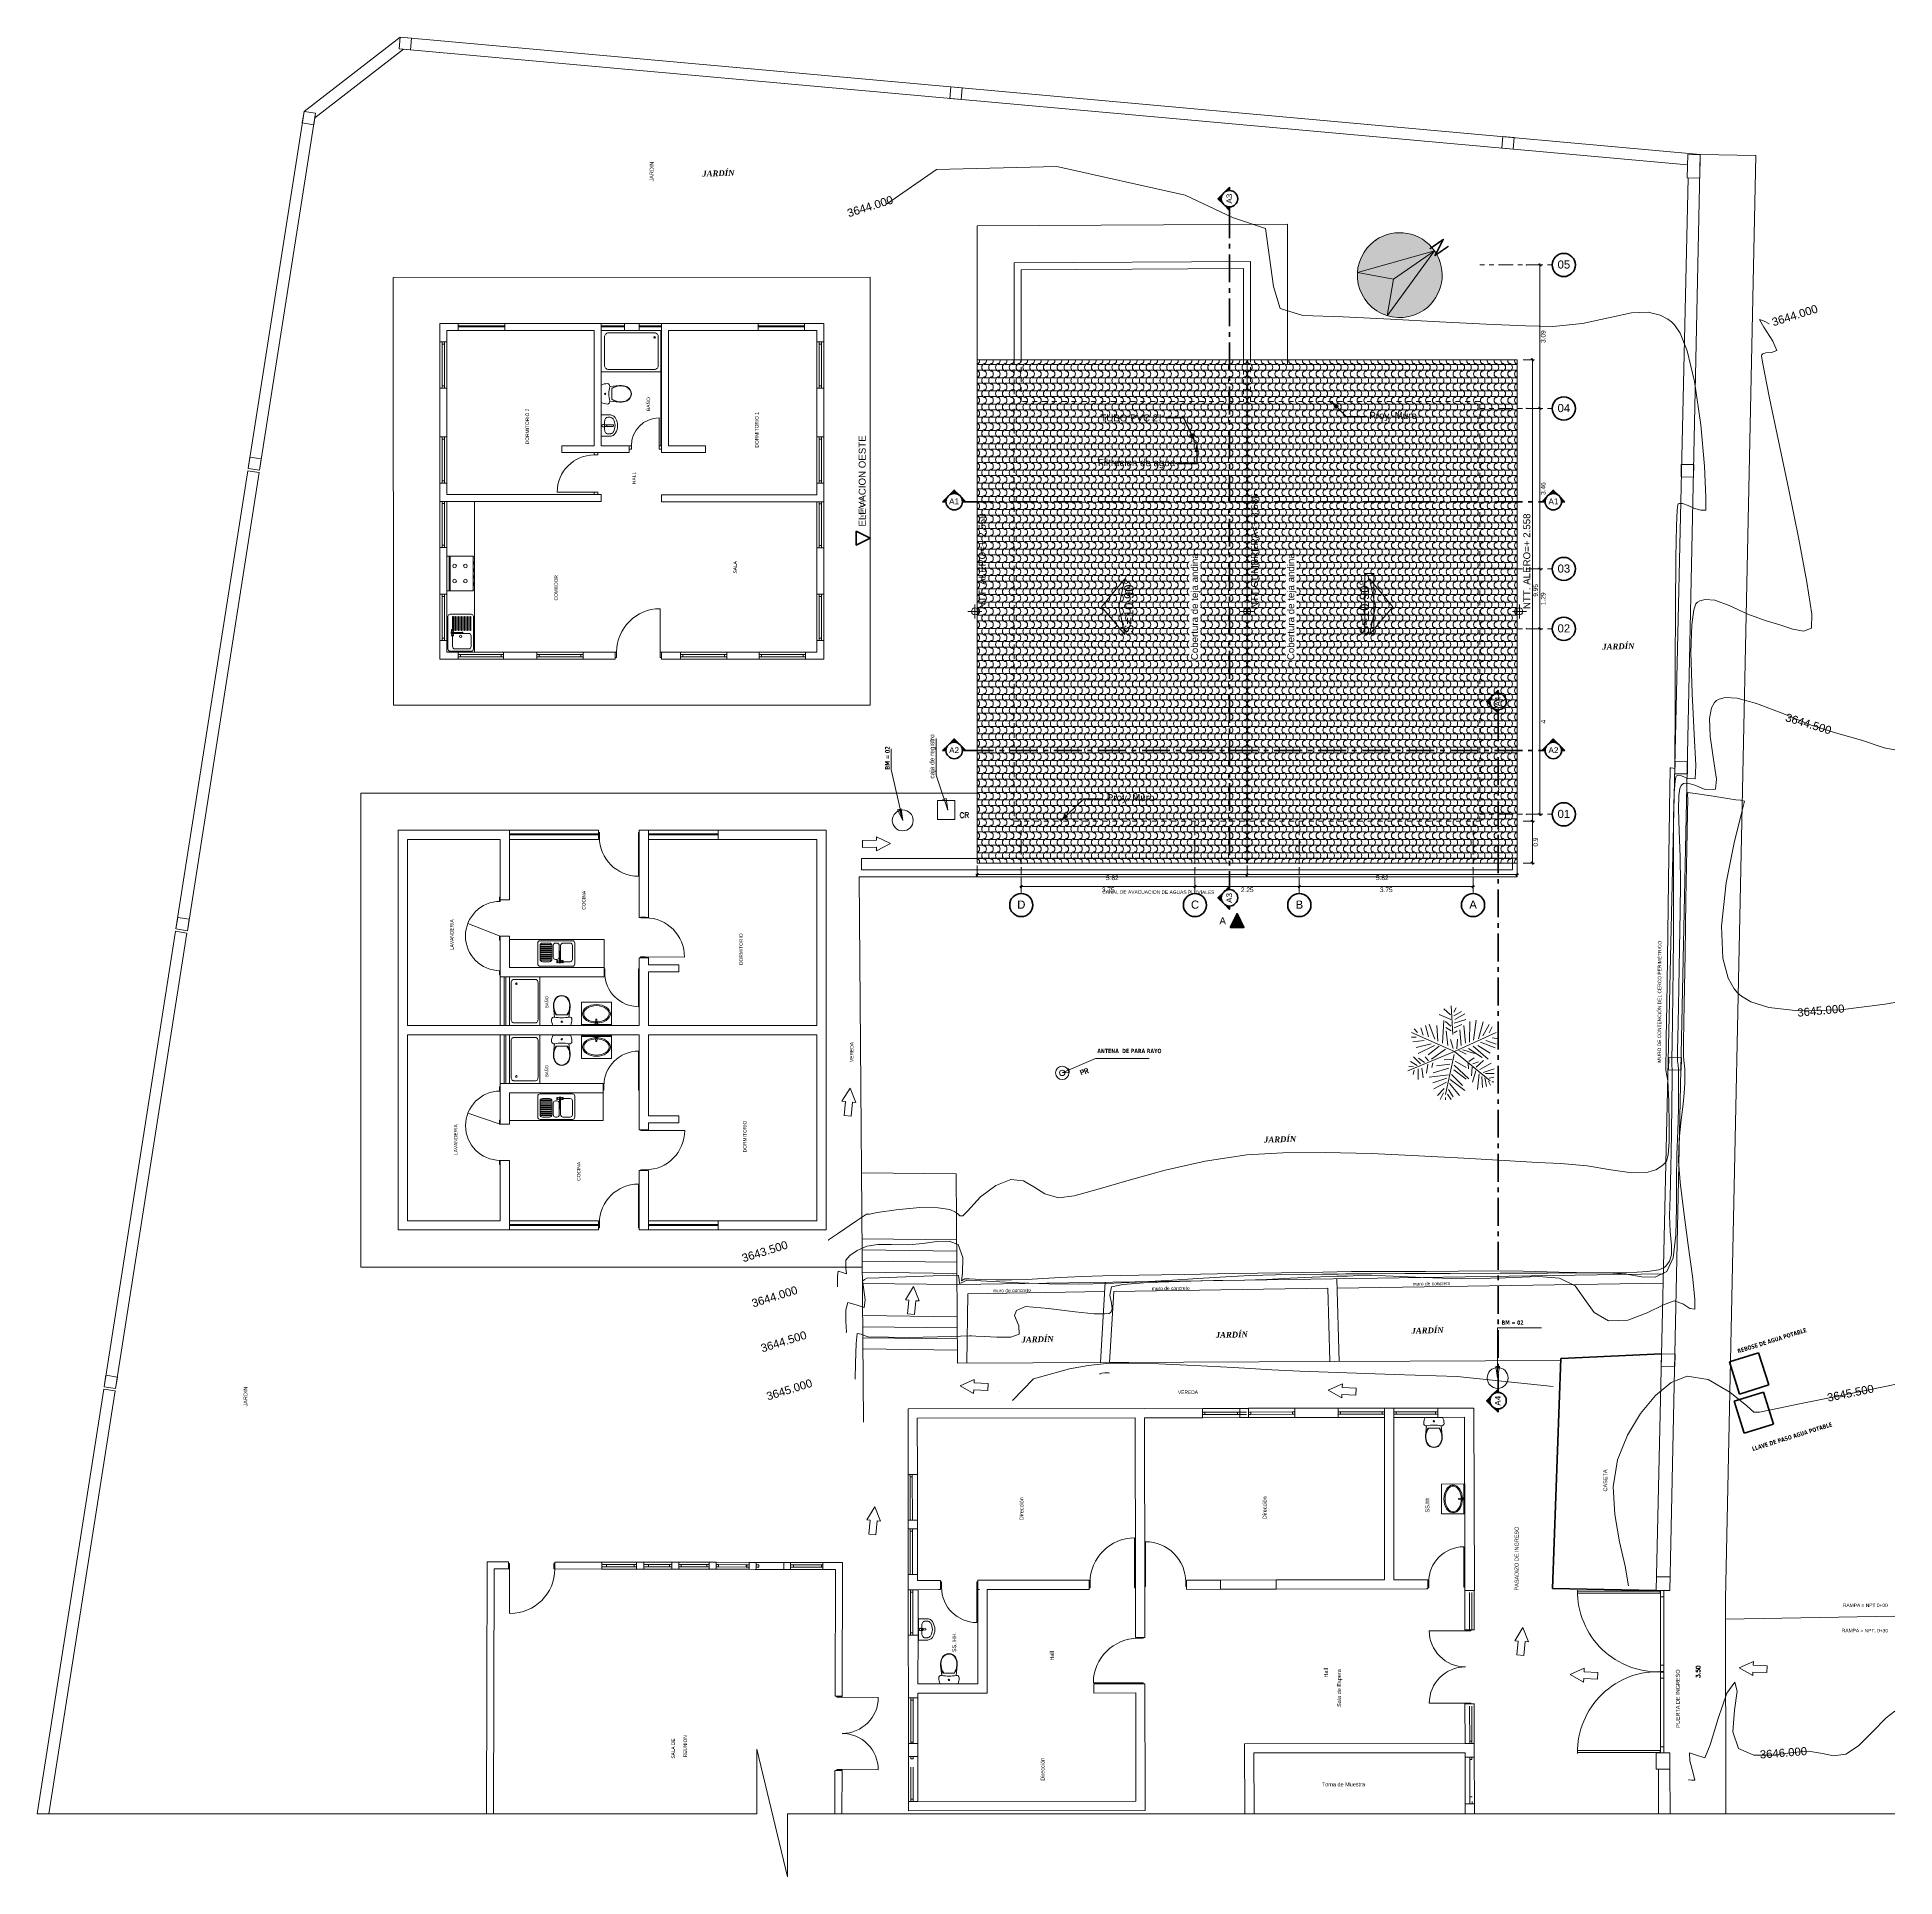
# Model space of a CAD drawing. Header units: metres. Extents: x -41 to 412, y -15 to 25.
# Drawn here: x 111.24 to 151.29, y -14.8 to 24.86 of the extents above; entities that cross this region are included whole.
import ezdxf

# ---------------------------------------------------------------- set-up
doc = ezdxf.new("R2010")
doc.units = ezdxf.units.M
doc.header["$MEASUREMENT"] = 0
doc.set_wipeout_variables(frame=1)
for name, pattern in [('Dashed', [0.211667, 0.105833, -0.105833]), ('Dot & Dashed', [0.335139, 0.15875, -0.088194, 0, -0.088194]), ('Linea punta', [0.85, 0.6, -0.125, 0, -0.125]), ('Wipeout_Contour', [1, 0, -1])]:
    doc.linetypes.add(name, pattern=pattern)
for name, color, linetype in [('2D Drafting - General', 7, 'Continuous'), ('Annotation - Label', 7, 'Continuous'), ('Dimensioning - General', 7, 'Continuous'), ('Interior - Furniture', 7, 'Continuous'), ('Marker - Elevation', 7, 'Continuous'), ('Marker - Section', 7, 'Continuous'), ('Shell - Roof', 7, 'Continuous'), ('Structural - Bearing', 7, 'Continuous'), ('Structural - Grid', 7, 'Continuous')]:
    doc.layers.add(name, color=color, linetype=linetype)
doc.styles.add('GENERATED_STYLE_2', font='arial.ttf')
doc.styles.add('GENERATED_STYLE_3', font='swisse.ttf')
doc.styles.add('GENERATED_STYLE_4', font='ARIALN.TTF')
doc.styles.add('GENERATED_STYLE_5', font='txt.shx')
doc.styles.add('GENERATED_STYLE_6', font='')
doc.styles.add('GENERATED_STYLE_7', font='')
doc.styles.add('GENERATED_STYLE_8', font='isocp.shx')
doc.styles.get('GENERATED_STYLE_6').set_extended_font_data('Verdana', bold=True)
doc.styles.get('GENERATED_STYLE_7').set_extended_font_data('Palatino Linotype', italic=True, bold=True)
doc.dimstyles.new('GENERATED_STYLE__1', dxfattribs={"dimtxt": 0.1, "dimasz": 0.0475, "dimexe": 0.18, "dimexo": 0.2, "dimgap": 0.09, "dimtad": 3, "dimzin": 0, "dimdsep": 46, "dimtxsty": 'GENERATED_STYLE_2', "dimblk": 'ARROWHEAD_2', "dimblk1": 'ARROWHEAD_2', "dimblk2": 'ARROWHEAD_2', "dimcen": 0.09, "dimclrd": 256, "dimclre": 256, "dimclrt": 5, "dimazin": 0, "dimtfac": 1, "dimtdec": 4, "dimtmove": 0, "dimatfit": 3, "dimfxl": 1, "dimtolj": 1, "dimtzin": 0, "dimarcsym": 0})
doc.dimstyles.new('GENERATED_STYLE__2', dxfattribs={"dimtxt": 0.1, "dimasz": 0.0475, "dimexe": 0.18, "dimexo": 0.2, "dimgap": 0.09, "dimtad": 3, "dimtih": 1, "dimtoh": 1, "dimzin": 0, "dimdsep": 46, "dimtxsty": 'GENERATED_STYLE_2', "dimblk": 'ARROWHEAD_2', "dimblk1": 'ARROWHEAD_2', "dimblk2": 'ARROWHEAD_2', "dimcen": 0.09, "dimclrd": 256, "dimclre": 256, "dimclrt": 5, "dimazin": 0, "dimtfac": 1, "dimtdec": 4, "dimtmove": 0, "dimatfit": 3, "dimfxl": 1, "dimtolj": 1, "dimtzin": 0, "dimarcsym": 0})
doc.dimstyles.new('GENERATED_STYLE__5', dxfattribs={"dimtxt": 0.18, "dimasz": 0.1824, "dimexe": 0.18, "dimexo": 0.0625, "dimgap": 0.09, "dimtad": 0, "dimtih": 1, "dimtoh": 1, "dimdec": 4, "dimzin": 0, "dimdsep": 46, "dimcen": 0.09, "dimadec": 0, "dimazin": 0, "dimtfac": 1, "dimtdec": 4, "dimtmove": 0, "dimatfit": 3, "dimldrblk": 'ARROWHEAD_5', "dimfxl": 1, "dimtolj": 1, "dimtzin": 0, "dimarcsym": 0})

# ---------------------------------------------------------------- blocks, each defined once
blk = doc.blocks.new('*X47', base_point=(152.192, 0))
at = {"layer": 'Shell - Roof', "color": 23, "linetype": 'Continuous', "lineweight": 13, "true_color": 0xbf8080}
for p, q in [((131.54, 17.827), (131.512, 17.827)), ((131.572, 17.805), (131.512, 17.805)), ((131.572, 17.685), (131.512, 17.685)), ((131.54, 17.663), (131.512, 17.663)), ((131.632, 17.805), (131.572, 17.805)), ((131.632, 17.685), (131.572, 17.685)), ((131.687, 17.827), (131.66, 17.827)), ((131.72, 17.805), (131.66, 17.805)), ((131.72, 17.685), (131.66, 17.685)), ((131.687, 17.663), (131.66, 17.663)), ((131.779, 17.805), (131.72, 17.805)), ((131.779, 17.685), (131.72, 17.685)), ((131.835, 17.827), (131.807, 17.827)), ((131.867, 17.805), (131.807, 17.805)), ((131.867, 17.685), (131.807, 17.685)), ((131.835, 17.663), (131.807, 17.663)), ((131.927, 17.805), (131.867, 17.805)), ((131.927, 17.685), (131.867, 17.685)), ((131.983, 17.827), (131.955, 17.827)), ((132.015, 17.805), (131.955, 17.805)), ((132.015, 17.685), (131.955, 17.685)), ((131.983, 17.663), (131.955, 17.663)), ((132.075, 17.805), (132.015, 17.805)), ((132.075, 17.685), (132.015, 17.685)), ((132.13, 17.827), (132.103, 17.827)), ((132.162, 17.805), (132.103, 17.805)), ((132.162, 17.685), (132.103, 17.685)), ((132.13, 17.663), (132.103, 17.663)), ((132.222, 17.805), (132.162, 17.805)), ((132.222, 17.685), (132.162, 17.685)), ((132.278, 17.827), (132.25, 17.827)), ((132.31, 17.805), (132.25, 17.805)), ((132.31, 17.685), (132.25, 17.685)), ((132.278, 17.663), (132.25, 17.663)), ((132.37, 17.805), (132.31, 17.805)), ((132.37, 17.685), (132.31, 17.685)), ((132.425, 17.827), (132.398, 17.827)), ((132.458, 17.805), (132.398, 17.805)), ((132.458, 17.685), (132.398, 17.685)), ((132.425, 17.663), (132.398, 17.663)), ((132.518, 17.805), (132.458, 17.805)), ((132.518, 17.685), (132.458, 17.685)), ((132.573, 17.827), (132.546, 17.827)), ((132.605, 17.805), (132.546, 17.805)), ((132.605, 17.685), (132.546, 17.685)), ((132.573, 17.663), (132.546, 17.663)), ((132.665, 17.805), (132.605, 17.805)), ((132.665, 17.685), (132.605, 17.685)), ((132.721, 17.827), (132.693, 17.827)), ((132.753, 17.805), (132.693, 17.805)), ((132.753, 17.685), (132.693, 17.685)), ((132.721, 17.663), (132.693, 17.663)), ((132.813, 17.805), (132.753, 17.805)), ((132.813, 17.685), (132.753, 17.685)), ((132.868, 17.827), (132.841, 17.827)), ((132.901, 17.805), (132.841, 17.805)), ((132.901, 17.685), (132.841, 17.685)), ((132.868, 17.663), (132.841, 17.663)), ((132.961, 17.805), (132.901, 17.805)), ((132.961, 17.685), (132.901, 17.685)), ((133.016, 17.827), (132.988, 17.827)), ((133.048, 17.805), (132.988, 17.805)), ((133.048, 17.685), (132.988, 17.685)), ((133.016, 17.663), (132.988, 17.663)), ((133.108, 17.805), (133.048, 17.805)), ((133.108, 17.685), (133.048, 17.685)), ((133.164, 17.827), (133.136, 17.827)), ((133.196, 17.805), (133.136, 17.805)), ((133.196, 17.685), (133.136, 17.685)), ((133.164, 17.663), (133.136, 17.663)), ((133.256, 17.805), (133.196, 17.805)), ((133.256, 17.685), (133.196, 17.685)), ((133.311, 17.827), (133.284, 17.827)), ((133.344, 17.805), (133.284, 17.805)), ((133.344, 17.685), (133.284, 17.685)), ((133.311, 17.663), (133.284, 17.663)), ((133.403, 17.805), (133.344, 17.805)), ((133.403, 17.685), (133.344, 17.685)), ((133.459, 17.827), (133.431, 17.827)), ((133.491, 17.805), (133.431, 17.805)), ((133.491, 17.685), (133.431, 17.685)), ((133.459, 17.663), (133.431, 17.663)), ((133.551, 17.805), (133.491, 17.805)), ((133.551, 17.685), (133.491, 17.685)), ((133.606, 17.827), (133.579, 17.827)), ((133.639, 17.805), (133.579, 17.805)), ((133.639, 17.685), (133.579, 17.685)), ((133.606, 17.663), (133.579, 17.663)), ((133.699, 17.805), (133.639, 17.805)), ((133.699, 17.685), (133.639, 17.685)), ((133.754, 17.827), (133.727, 17.827)), ((133.786, 17.805), (133.727, 17.805)), ((133.786, 17.685), (133.727, 17.685)), ((133.754, 17.663), (133.727, 17.663)), ((133.846, 17.805), (133.786, 17.805)), ((133.846, 17.685), (133.786, 17.685)), ((133.902, 17.827), (133.874, 17.827)), ((133.934, 17.805), (133.874, 17.805)), ((133.934, 17.685), (133.874, 17.685)), ((133.902, 17.663), (133.874, 17.663)), ((133.994, 17.805), (133.934, 17.805)), ((133.994, 17.685), (133.934, 17.685)), ((134.049, 17.827), (134.022, 17.827)), ((134.082, 17.805), (134.022, 17.805)), ((134.082, 17.685), (134.022, 17.685)), ((134.049, 17.663), (134.022, 17.663)), ((134.142, 17.805), (134.082, 17.805)), ((134.142, 17.685), (134.082, 17.685)), ((134.197, 17.827), (134.169, 17.827)), ((134.229, 17.805), (134.169, 17.805)), ((134.229, 17.685), (134.169, 17.685)), ((134.197, 17.663), (134.169, 17.663)), ((134.289, 17.805), (134.229, 17.805)), ((134.289, 17.685), (134.229, 17.685)), ((134.345, 17.827), (134.317, 17.827)), ((134.377, 17.805), (134.317, 17.805)), ((134.377, 17.685), (134.317, 17.685)), ((134.345, 17.663), (134.317, 17.663)), ((134.437, 17.805), (134.377, 17.805)), ((134.437, 17.685), (134.377, 17.685)), ((134.492, 17.827), (134.465, 17.827)), ((134.525, 17.805), (134.465, 17.805)), ((134.525, 17.685), (134.465, 17.685)), ((134.492, 17.663), (134.465, 17.663)), ((134.584, 17.805), (134.525, 17.805)), ((134.584, 17.685), (134.525, 17.685)), ((134.64, 17.827), (134.612, 17.827)), ((134.672, 17.805), (134.612, 17.805)), ((134.672, 17.685), (134.612, 17.685)), ((134.64, 17.663), (134.612, 17.663)), ((134.732, 17.805), (134.672, 17.805)), ((134.732, 17.685), (134.672, 17.685)), ((134.788, 17.827), (134.76, 17.827)), ((134.82, 17.805), (134.76, 17.805)), ((134.82, 17.685), (134.76, 17.685)), ((134.788, 17.663), (134.76, 17.663)), ((134.88, 17.805), (134.82, 17.805)), ((134.88, 17.685), (134.82, 17.685)), ((134.935, 17.827), (134.908, 17.827)), ((134.968, 17.805), (134.908, 17.805)), ((134.968, 17.685), (134.908, 17.685)), ((134.935, 17.663), (134.908, 17.663)), ((135.027, 17.805), (134.968, 17.805)), ((135.027, 17.685), (134.968, 17.685)), ((135.083, 17.827), (135.055, 17.827)), ((135.115, 17.805), (135.055, 17.805)), ((135.115, 17.685), (135.055, 17.685)), ((135.083, 17.663), (135.055, 17.663)), ((135.175, 17.805), (135.115, 17.805)), ((135.175, 17.685), (135.115, 17.685)), ((135.23, 17.827), (135.203, 17.827)), ((135.263, 17.805), (135.203, 17.805)), ((135.263, 17.685), (135.203, 17.685)), ((135.23, 17.663), (135.203, 17.663)), ((135.323, 17.805), (135.263, 17.805)), ((135.323, 17.685), (135.263, 17.685)), ((135.378, 17.827), (135.351, 17.827)), ((135.41, 17.805), (135.351, 17.805)), ((135.41, 17.685), (135.351, 17.685)), ((135.378, 17.663), (135.351, 17.663)), ((135.47, 17.805), (135.41, 17.805)), ((135.47, 17.685), (135.41, 17.685)), ((135.526, 17.827), (135.498, 17.827)), ((135.558, 17.805), (135.498, 17.805)), ((135.558, 17.685), (135.498, 17.685)), ((135.526, 17.663), (135.498, 17.663)), ((135.618, 17.805), (135.558, 17.805)), ((135.618, 17.685), (135.558, 17.685)), ((135.673, 17.827), (135.646, 17.827)), ((135.706, 17.805), (135.646, 17.805)), ((135.706, 17.685), (135.646, 17.685)), ((135.673, 17.663), (135.646, 17.663)), ((135.766, 17.805), (135.706, 17.805)), ((135.766, 17.685), (135.706, 17.685)), ((135.821, 17.827), (135.793, 17.827)), ((135.853, 17.805), (135.793, 17.805)), ((135.853, 17.685), (135.793, 17.685)), ((135.821, 17.663), (135.793, 17.663)), ((135.913, 17.805), (135.853, 17.805)), ((135.913, 17.685), (135.853, 17.685)), ((135.969, 17.827), (135.941, 17.827)), ((136.001, 17.805), (135.941, 17.805)), ((136.001, 17.685), (135.941, 17.685)), ((135.969, 17.663), (135.941, 17.663)), ((136.061, 17.805), (136.001, 17.805)), ((136.061, 17.685), (136.001, 17.685)), ((136.116, 17.827), (136.089, 17.827)), ((136.149, 17.805), (136.089, 17.805)), ((136.149, 17.685), (136.089, 17.685)), ((136.116, 17.663), (136.089, 17.663)), ((136.208, 17.805), (136.149, 17.805)), ((136.208, 17.685), (136.149, 17.685)), ((136.264, 17.827), (136.236, 17.827)), ((136.296, 17.805), (136.236, 17.805)), ((136.296, 17.685), (136.236, 17.685)), ((136.264, 17.663), (136.236, 17.663)), ((136.356, 17.805), (136.296, 17.805)), ((136.356, 17.685), (136.296, 17.685)), ((136.411, 17.827), (136.384, 17.827)), ((136.444, 17.805), (136.384, 17.805)), ((136.444, 17.685), (136.384, 17.685)), ((136.411, 17.663), (136.384, 17.663)), ((136.504, 17.805), (136.444, 17.805)), ((136.504, 17.685), (136.444, 17.685)), ((136.559, 17.827), (136.532, 17.827)), ((136.591, 17.805), (136.532, 17.805)), ((136.591, 17.685), (136.532, 17.685)), ((136.559, 17.663), (136.532, 17.663)), ((136.651, 17.805), (136.591, 17.805)), ((136.651, 17.685), (136.591, 17.685)), ((136.707, 17.827), (136.679, 17.827)), ((136.739, 17.805), (136.679, 17.805)), ((136.739, 17.685), (136.679, 17.685)), ((136.707, 17.663), (136.679, 17.663)), ((136.799, 17.805), (136.739, 17.805)), ((136.799, 17.685), (136.739, 17.685)), ((136.854, 17.827), (136.827, 17.827)), ((136.887, 17.805), (136.827, 17.805)), ((136.887, 17.685), (136.827, 17.685)), ((136.854, 17.663), (136.827, 17.663)), ((136.947, 17.805), (136.887, 17.805)), ((136.947, 17.685), (136.887, 17.685)), ((137.002, 17.827), (136.975, 17.827)), ((137.034, 17.805), (136.975, 17.805)), ((137.034, 17.685), (136.975, 17.685)), ((137.002, 17.663), (136.975, 17.663)), ((137.094, 17.805), (137.034, 17.805)), ((137.094, 17.685), (137.034, 17.685)), ((137.15, 17.827), (137.122, 17.827)), ((137.182, 17.805), (137.122, 17.805)), ((137.182, 17.685), (137.122, 17.685)), ((137.15, 17.663), (137.122, 17.663)), ((137.242, 17.805), (137.182, 17.805)), ((137.242, 17.685), (137.182, 17.685)), ((137.297, 17.827), (137.27, 17.827)), ((137.33, 17.805), (137.27, 17.805)), ((137.33, 17.685), (137.27, 17.685)), ((137.297, 17.663), (137.27, 17.663)), ((131.54, 17.542), (131.512, 17.542)), ((131.572, 17.52), (131.512, 17.52)), ((131.572, 17.4), (131.512, 17.4)), ((131.54, 17.378), (131.512, 17.378)), ((131.54, 17.258), (131.512, 17.258)), ((131.572, 17.236), (131.512, 17.236)), ((131.632, 17.52), (131.572, 17.52)), ((131.632, 17.4), (131.572, 17.4)), ((131.632, 17.236), (131.572, 17.236)), ((131.687, 17.542), (131.66, 17.542)), ((131.72, 17.52), (131.66, 17.52)), ((131.72, 17.4), (131.66, 17.4)), ((131.687, 17.378), (131.66, 17.378)), ((131.687, 17.258), (131.66, 17.258)), ((131.72, 17.236), (131.66, 17.236)), ((131.779, 17.52), (131.72, 17.52)), ((131.779, 17.4), (131.72, 17.4)), ((131.779, 17.236), (131.72, 17.236)), ((131.835, 17.542), (131.807, 17.542)), ((131.867, 17.52), (131.807, 17.52)), ((131.867, 17.4), (131.807, 17.4)), ((131.835, 17.378), (131.807, 17.378)), ((131.835, 17.258), (131.807, 17.258)), ((131.867, 17.236), (131.807, 17.236)), ((131.927, 17.52), (131.867, 17.52)), ((131.927, 17.4), (131.867, 17.4)), ((131.927, 17.236), (131.867, 17.236)), ((131.983, 17.542), (131.955, 17.542)), ((132.015, 17.52), (131.955, 17.52)), ((132.015, 17.4), (131.955, 17.4)), ((131.983, 17.378), (131.955, 17.378)), ((131.983, 17.258), (131.955, 17.258)), ((132.015, 17.236), (131.955, 17.236)), ((132.075, 17.52), (132.015, 17.52)), ((132.075, 17.4), (132.015, 17.4)), ((132.075, 17.236), (132.015, 17.236)), ((132.13, 17.542), (132.103, 17.542)), ((132.162, 17.52), (132.103, 17.52)), ((132.162, 17.4), (132.103, 17.4)), ((132.13, 17.378), (132.103, 17.378)), ((132.13, 17.258), (132.103, 17.258)), ((132.162, 17.236), (132.103, 17.236)), ((132.222, 17.52), (132.162, 17.52)), ((132.222, 17.4), (132.162, 17.4)), ((132.222, 17.236), (132.162, 17.236)), ((132.278, 17.542), (132.25, 17.542)), ((132.31, 17.52), (132.25, 17.52)), ((132.31, 17.4), (132.25, 17.4)), ((132.278, 17.378), (132.25, 17.378)), ((132.278, 17.258), (132.25, 17.258)), ((132.31, 17.236), (132.25, 17.236)), ((132.37, 17.52), (132.31, 17.52)), ((132.37, 17.4), (132.31, 17.4)), ((132.37, 17.236), (132.31, 17.236)), ((132.425, 17.542), (132.398, 17.542)), ((132.458, 17.52), (132.398, 17.52)), ((132.458, 17.4), (132.398, 17.4)), ((132.425, 17.378), (132.398, 17.378)), ((132.425, 17.258), (132.398, 17.258)), ((132.458, 17.236), (132.398, 17.236)), ((132.518, 17.52), (132.458, 17.52)), ((132.518, 17.4), (132.458, 17.4)), ((132.518, 17.236), (132.458, 17.236)), ((132.573, 17.542), (132.546, 17.542)), ((132.605, 17.52), (132.546, 17.52)), ((132.605, 17.4), (132.546, 17.4)), ((132.573, 17.378), (132.546, 17.378)), ((132.573, 17.258), (132.546, 17.258)), ((132.605, 17.236), (132.546, 17.236)), ((132.665, 17.52), (132.605, 17.52)), ((132.665, 17.4), (132.605, 17.4)), ((132.665, 17.236), (132.605, 17.236)), ((132.721, 17.542), (132.693, 17.542)), ((132.753, 17.52), (132.693, 17.52)), ((132.753, 17.4), (132.693, 17.4)), ((132.721, 17.378), (132.693, 17.378)), ((132.721, 17.258), (132.693, 17.258)), ((132.753, 17.236), (132.693, 17.236)), ((132.813, 17.52), (132.753, 17.52)), ((132.813, 17.4), (132.753, 17.4)), ((132.813, 17.236), (132.753, 17.236)), ((132.868, 17.542), (132.841, 17.542)), ((132.901, 17.52), (132.841, 17.52)), ((132.901, 17.4), (132.841, 17.4)), ((132.868, 17.378), (132.841, 17.378)), ((132.868, 17.258), (132.841, 17.258)), ((132.901, 17.236), (132.841, 17.236)), ((132.961, 17.52), (132.901, 17.52)), ((132.961, 17.4), (132.901, 17.4)), ((132.961, 17.236), (132.901, 17.236)), ((133.016, 17.542), (132.988, 17.542)), ((133.048, 17.52), (132.988, 17.52)), ((133.048, 17.4), (132.988, 17.4)), ((133.016, 17.378), (132.988, 17.378)), ((133.016, 17.258), (132.988, 17.258)), ((133.048, 17.236), (132.988, 17.236)), ((133.108, 17.52), (133.048, 17.52)), ((133.108, 17.4), (133.048, 17.4)), ((133.108, 17.236), (133.048, 17.236)), ((133.164, 17.542), (133.136, 17.542)), ((133.196, 17.52), (133.136, 17.52)), ((133.196, 17.4), (133.136, 17.4)), ((133.164, 17.378), (133.136, 17.378)), ((133.164, 17.258), (133.136, 17.258)), ((133.196, 17.236), (133.136, 17.236)), ((133.256, 17.52), (133.196, 17.52)), ((133.256, 17.4), (133.196, 17.4)), ((133.256, 17.236), (133.196, 17.236)), ((133.311, 17.542), (133.284, 17.542)), ((133.344, 17.52), (133.284, 17.52)), ((133.344, 17.4), (133.284, 17.4)), ((133.311, 17.378), (133.284, 17.378)), ((133.311, 17.258), (133.284, 17.258)), ((133.344, 17.236), (133.284, 17.236)), ((133.403, 17.52), (133.344, 17.52)), ((133.403, 17.4), (133.344, 17.4)), ((133.403, 17.236), (133.344, 17.236)), ((133.459, 17.542), (133.431, 17.542)), ((133.491, 17.52), (133.431, 17.52)), ((133.491, 17.4), (133.431, 17.4)), ((133.459, 17.378), (133.431, 17.378)), ((133.459, 17.258), (133.431, 17.258)), ((133.491, 17.236), (133.431, 17.236)), ((133.551, 17.52), (133.491, 17.52)), ((133.551, 17.4), (133.491, 17.4)), ((133.551, 17.236), (133.491, 17.236)), ((133.606, 17.542), (133.579, 17.542)), ((133.639, 17.52), (133.579, 17.52)), ((133.639, 17.4), (133.579, 17.4)), ((133.606, 17.378), (133.579, 17.378)), ((133.606, 17.258), (133.579, 17.258)), ((133.639, 17.236), (133.579, 17.236)), ((133.699, 17.52), (133.639, 17.52)), ((133.699, 17.4), (133.639, 17.4)), ((133.699, 17.236), (133.639, 17.236)), ((133.754, 17.542), (133.727, 17.542)), ((133.786, 17.52), (133.727, 17.52)), ((133.786, 17.4), (133.727, 17.4)), ((133.754, 17.378), (133.727, 17.378)), ((133.754, 17.258), (133.727, 17.258)), ((133.786, 17.236), (133.727, 17.236)), ((133.846, 17.52), (133.786, 17.52)), ((133.846, 17.4), (133.786, 17.4)), ((133.846, 17.236), (133.786, 17.236)), ((133.902, 17.542), (133.874, 17.542)), ((133.934, 17.52), (133.874, 17.52)), ((133.934, 17.4), (133.874, 17.4)), ((133.902, 17.378), (133.874, 17.378)), ((133.902, 17.258), (133.874, 17.258)), ((133.934, 17.236), (133.874, 17.236)), ((133.994, 17.52), (133.934, 17.52)), ((133.994, 17.4), (133.934, 17.4)), ((133.994, 17.236), (133.934, 17.236)), ((134.049, 17.542), (134.022, 17.542)), ((134.082, 17.52), (134.022, 17.52)), ((134.082, 17.4), (134.022, 17.4)), ((134.049, 17.378), (134.022, 17.378)), ((134.049, 17.258), (134.022, 17.258)), ((134.082, 17.236), (134.022, 17.236)), ((134.142, 17.52), (134.082, 17.52)), ((134.142, 17.4), (134.082, 17.4)), ((134.142, 17.236), (134.082, 17.236)), ((134.197, 17.542), (134.169, 17.542)), ((134.229, 17.52), (134.169, 17.52)), ((134.229, 17.4), (134.169, 17.4)), ((134.197, 17.378), (134.169, 17.378)), ((134.197, 17.258), (134.169, 17.258)), ((134.229, 17.236), (134.169, 17.236)), ((134.289, 17.52), (134.229, 17.52)), ((134.289, 17.4), (134.229, 17.4)), ((134.289, 17.236), (134.229, 17.236)), ((134.345, 17.542), (134.317, 17.542)), ((134.377, 17.52), (134.317, 17.52)), ((134.377, 17.4), (134.317, 17.4)), ((134.345, 17.378), (134.317, 17.378)), ((134.345, 17.258), (134.317, 17.258)), ((134.377, 17.236), (134.317, 17.236)), ((134.437, 17.52), (134.377, 17.52)), ((134.437, 17.4), (134.377, 17.4)), ((134.437, 17.236), (134.377, 17.236)), ((134.492, 17.542), (134.465, 17.542)), ((134.525, 17.52), (134.465, 17.52)), ((134.525, 17.4), (134.465, 17.4)), ((134.492, 17.378), (134.465, 17.378)), ((134.492, 17.258), (134.465, 17.258)), ((134.525, 17.236), (134.465, 17.236)), ((134.584, 17.52), (134.525, 17.52)), ((134.584, 17.4), (134.525, 17.4)), ((134.584, 17.236), (134.525, 17.236)), ((134.64, 17.542), (134.612, 17.542)), ((134.672, 17.52), (134.612, 17.52)), ((134.672, 17.4), (134.612, 17.4)), ((134.64, 17.378), (134.612, 17.378)), ((134.64, 17.258), (134.612, 17.258)), ((134.672, 17.236), (134.612, 17.236)), ((134.732, 17.52), (134.672, 17.52)), ((134.732, 17.4), (134.672, 17.4)), ((134.732, 17.236), (134.672, 17.236)), ((134.788, 17.542), (134.76, 17.542)), ((134.82, 17.52), (134.76, 17.52)), ((134.82, 17.4), (134.76, 17.4)), ((134.788, 17.378), (134.76, 17.378)), ((134.788, 17.258), (134.76, 17.258)), ((134.82, 17.236), (134.76, 17.236)), ((134.88, 17.52), (134.82, 17.52)), ((134.88, 17.4), (134.82, 17.4)), ((134.88, 17.236), (134.82, 17.236)), ((134.935, 17.542), (134.908, 17.542)), ((134.968, 17.52), (134.908, 17.52)), ((134.968, 17.4), (134.908, 17.4)), ((134.935, 17.378), (134.908, 17.378)), ((134.935, 17.258), (134.908, 17.258)), ((134.968, 17.236), (134.908, 17.236)), ((135.027, 17.52), (134.968, 17.52)), ((135.027, 17.4), (134.968, 17.4)), ((135.027, 17.236), (134.968, 17.236)), ((135.083, 17.542), (135.055, 17.542)), ((135.115, 17.52), (135.055, 17.52)), ((135.115, 17.4), (135.055, 17.4)), ((135.083, 17.378), (135.055, 17.378)), ((135.083, 17.258), (135.055, 17.258)), ((135.115, 17.236), (135.055, 17.236)), ((135.175, 17.52), (135.115, 17.52)), ((135.175, 17.4), (135.115, 17.4)), ((135.175, 17.236), (135.115, 17.236)), ((135.23, 17.542), (135.203, 17.542)), ((135.263, 17.52), (135.203, 17.52)), ((135.263, 17.4), (135.203, 17.4)), ((135.23, 17.378), (135.203, 17.378)), ((135.23, 17.258), (135.203, 17.258)), ((135.263, 17.236), (135.203, 17.236)), ((135.323, 17.52), (135.263, 17.52)), ((135.323, 17.4), (135.263, 17.4)), ((135.323, 17.236), (135.263, 17.236)), ((135.378, 17.542), (135.351, 17.542)), ((135.41, 17.52), (135.351, 17.52)), ((135.41, 17.4), (135.351, 17.4)), ((135.378, 17.378), (135.351, 17.378)), ((135.378, 17.258), (135.351, 17.258)), ((135.41, 17.236), (135.351, 17.236)), ((135.47, 17.52), (135.41, 17.52)), ((135.47, 17.4), (135.41, 17.4)), ((135.47, 17.236), (135.41, 17.236)), ((135.526, 17.542), (135.498, 17.542)), ((135.558, 17.52), (135.498, 17.52)), ((135.558, 17.4), (135.498, 17.4)), ((135.526, 17.378), (135.498, 17.378)), ((135.526, 17.258), (135.498, 17.258)), ((135.558, 17.236), (135.498, 17.236)), ((135.618, 17.52), (135.558, 17.52)), ((135.618, 17.4), (135.558, 17.4)), ((135.618, 17.236), (135.558, 17.236)), ((135.673, 17.542), (135.646, 17.542)), ((135.706, 17.52), (135.646, 17.52)), ((135.706, 17.4), (135.646, 17.4)), ((135.673, 17.378), (135.646, 17.378)), ((135.673, 17.258), (135.646, 17.258)), ((135.706, 17.236), (135.646, 17.236)), ((135.766, 17.52), (135.706, 17.52)), ((135.766, 17.4), (135.706, 17.4)), ((135.766, 17.236), (135.706, 17.236)), ((135.821, 17.542), (135.793, 17.542)), ((135.853, 17.52), (135.793, 17.52)), ((135.853, 17.4), (135.793, 17.4)), ((135.821, 17.378), (135.793, 17.378)), ((135.821, 17.258), (135.793, 17.258)), ((135.853, 17.236), (135.793, 17.236)), ((135.913, 17.52), (135.853, 17.52)), ((135.913, 17.4), (135.853, 17.4)), ((135.913, 17.236), (135.853, 17.236)), ((135.969, 17.542), (135.941, 17.542)), ((136.001, 17.52), (135.941, 17.52)), ((136.001, 17.4), (135.941, 17.4)), ((135.969, 17.378), (135.941, 17.378)), ((135.969, 17.258), (135.941, 17.258)), ((136.001, 17.236), (135.941, 17.236)), ((136.061, 17.52), (136.001, 17.52)), ((136.061, 17.4), (136.001, 17.4)), ((136.061, 17.236), (136.001, 17.236)), ((136.116, 17.542), (136.089, 17.542)), ((136.149, 17.52), (136.089, 17.52)), ((136.149, 17.4), (136.089, 17.4)), ((136.116, 17.378), (136.089, 17.378)), ((136.116, 17.258), (136.089, 17.258)), ((136.149, 17.236), (136.089, 17.236)), ((136.208, 17.52), (136.149, 17.52)), ((136.208, 17.4), (136.149, 17.4)), ((136.208, 17.236), (136.149, 17.236)), ((136.264, 17.542), (136.236, 17.542)), ((136.296, 17.52), (136.236, 17.52)), ((136.296, 17.4), (136.236, 17.4)), ((136.264, 17.378), (136.236, 17.378)), ((136.264, 17.258), (136.236, 17.258)), ((136.296, 17.236), (136.236, 17.236)), ((136.356, 17.52), (136.296, 17.52)), ((136.356, 17.4), (136.296, 17.4)), ((136.356, 17.236), (136.296, 17.236)), ((136.411, 17.542), (136.384, 17.542)), ((136.444, 17.52), (136.384, 17.52)), ((136.444, 17.4), (136.384, 17.4)), ((136.411, 17.378), (136.384, 17.378)), ((136.411, 17.258), (136.384, 17.258)), ((136.444, 17.236), (136.384, 17.236)), ((136.504, 17.52), (136.444, 17.52)), ((136.504, 17.4), (136.444, 17.4)), ((136.504, 17.236), (136.444, 17.236)), ((136.559, 17.542), (136.532, 17.542)), ((136.591, 17.52), (136.532, 17.52)), ((136.591, 17.4), (136.532, 17.4)), ((136.559, 17.378), (136.532, 17.378)), ((136.559, 17.258), (136.532, 17.258)), ((136.591, 17.236), (136.532, 17.236)), ((136.651, 17.52), (136.591, 17.52)), ((136.651, 17.4), (136.591, 17.4)), ((136.651, 17.236), (136.591, 17.236)), ((136.707, 17.542), (136.679, 17.542)), ((136.739, 17.52), (136.679, 17.52)), ((136.739, 17.4), (136.679, 17.4)), ((136.707, 17.378), (136.679, 17.378)), ((136.707, 17.258), (136.679, 17.258)), ((136.739, 17.236), (136.679, 17.236)), ((136.799, 17.52), (136.739, 17.52)), ((136.799, 17.4), (136.739, 17.4)), ((136.799, 17.236), (136.739, 17.236)), ((136.854, 17.542), (136.827, 17.542)), ((136.887, 17.52), (136.827, 17.52)), ((136.887, 17.4), (136.827, 17.4)), ((136.854, 17.378), (136.827, 17.378)), ((136.854, 17.258), (136.827, 17.258)), ((136.887, 17.236), (136.827, 17.236)), ((136.947, 17.52), (136.887, 17.52)), ((136.947, 17.4), (136.887, 17.4)), ((136.947, 17.236), (136.887, 17.236)), ((137.002, 17.542), (136.975, 17.542)), ((137.034, 17.52), (136.975, 17.52)), ((137.034, 17.4), (136.975, 17.4)), ((137.002, 17.378), (136.975, 17.378)), ((137.002, 17.258), (136.975, 17.258)), ((137.034, 17.236), (136.975, 17.236)), ((137.094, 17.52), (137.034, 17.52)), ((137.094, 17.4), (137.034, 17.4)), ((137.094, 17.236), (137.034, 17.236)), ((137.15, 17.542), (137.122, 17.542)), ((137.182, 17.52), (137.122, 17.52)), ((137.182, 17.4), (137.122, 17.4)), ((137.15, 17.378), (137.122, 17.378)), ((137.15, 17.258), (137.122, 17.258)), ((137.182, 17.236), (137.122, 17.236)), ((137.242, 17.52), (137.182, 17.52)), ((137.242, 17.4), (137.182, 17.4)), ((137.242, 17.236), (137.182, 17.236)), ((137.297, 17.542), (137.27, 17.542)), ((137.33, 17.52), (137.27, 17.52)), ((137.33, 17.4), (137.27, 17.4)), ((137.297, 17.378), (137.27, 17.378)), ((137.297, 17.258), (137.27, 17.258)), ((137.33, 17.236), (137.27, 17.236)), ((131.572, 17.116), (131.512, 17.116)), ((131.54, 17.094), (131.512, 17.094)), ((131.54, 16.973), (131.512, 16.973)), ((131.572, 16.951), (131.512, 16.951)), ((131.572, 16.831), (131.512, 16.831)), ((131.632, 17.116), (131.572, 17.116)), ((131.632, 16.951), (131.572, 16.951)), ((131.632, 16.831), (131.572, 16.831)), ((131.72, 17.116), (131.66, 17.116)), ((131.687, 17.094), (131.66, 17.094)), ((131.687, 16.973), (131.66, 16.973)), ((131.72, 16.951), (131.66, 16.951)), ((131.72, 16.831), (131.66, 16.831)), ((131.779, 17.116), (131.72, 17.116)), ((131.779, 16.951), (131.72, 16.951)), ((131.779, 16.831), (131.72, 16.831)), ((131.867, 17.116), (131.807, 17.116)), ((131.835, 17.094), (131.807, 17.094)), ((131.835, 16.973), (131.807, 16.973)), ((131.867, 16.951), (131.807, 16.951)), ((131.867, 16.831), (131.807, 16.831)), ((131.927, 17.116), (131.867, 17.116)), ((131.927, 16.951), (131.867, 16.951)), ((131.927, 16.831), (131.867, 16.831)), ((132.015, 17.116), (131.955, 17.116)), ((131.983, 17.094), (131.955, 17.094)), ((131.983, 16.973), (131.955, 16.973)), ((132.015, 16.951), (131.955, 16.951)), ((132.015, 16.831), (131.955, 16.831)), ((132.075, 17.116), (132.015, 17.116)), ((132.075, 16.951), (132.015, 16.951)), ((132.075, 16.831), (132.015, 16.831)), ((132.162, 17.116), (132.103, 17.116)), ((132.13, 17.094), (132.103, 17.094)), ((132.13, 16.973), (132.103, 16.973)), ((132.162, 16.951), (132.103, 16.951)), ((132.162, 16.831), (132.103, 16.831)), ((132.222, 17.116), (132.162, 17.116)), ((132.222, 16.951), (132.162, 16.951)), ((132.222, 16.831), (132.162, 16.831)), ((132.31, 17.116), (132.25, 17.116)), ((132.278, 17.094), (132.25, 17.094)), ((132.278, 16.973), (132.25, 16.973)), ((132.31, 16.951), (132.25, 16.951)), ((132.31, 16.831), (132.25, 16.831)), ((132.37, 17.116), (132.31, 17.116)), ((132.37, 16.951), (132.31, 16.951)), ((132.37, 16.831), (132.31, 16.831)), ((132.458, 17.116), (132.398, 17.116)), ((132.425, 17.094), (132.398, 17.094)), ((132.425, 16.973), (132.398, 16.973)), ((132.458, 16.951), (132.398, 16.951)), ((132.458, 16.831), (132.398, 16.831)), ((132.518, 17.116), (132.458, 17.116)), ((132.518, 16.951), (132.458, 16.951)), ((132.518, 16.831), (132.458, 16.831)), ((132.605, 17.116), (132.546, 17.116)), ((132.573, 17.094), (132.546, 17.094)), ((132.573, 16.973), (132.546, 16.973)), ((132.605, 16.951), (132.546, 16.951)), ((132.605, 16.831), (132.546, 16.831)), ((132.665, 17.116), (132.605, 17.116)), ((132.665, 16.951), (132.605, 16.951)), ((132.665, 16.831), (132.605, 16.831)), ((132.753, 17.116), (132.693, 17.116)), ((132.721, 17.094), (132.693, 17.094)), ((132.721, 16.973), (132.693, 16.973)), ((132.753, 16.951), (132.693, 16.951)), ((132.753, 16.831), (132.693, 16.831)), ((132.813, 17.116), (132.753, 17.116)), ((132.813, 16.951), (132.753, 16.951)), ((132.813, 16.831), (132.753, 16.831)), ((132.901, 17.116), (132.841, 17.116)), ((132.868, 17.094), (132.841, 17.094)), ((132.868, 16.973), (132.841, 16.973)), ((132.901, 16.951), (132.841, 16.951)), ((132.901, 16.831), (132.841, 16.831)), ((132.961, 17.116), (132.901, 17.116)), ((132.961, 16.951), (132.901, 16.951)), ((132.961, 16.831), (132.901, 16.831)), ((133.048, 17.116), (132.988, 17.116)), ((133.016, 17.094), (132.988, 17.094)), ((133.016, 16.973), (132.988, 16.973)), ((133.048, 16.951), (132.988, 16.951)), ((133.048, 16.831), (132.988, 16.831)), ((133.108, 17.116), (133.048, 17.116)), ((133.108, 16.951), (133.048, 16.951)), ((133.108, 16.831), (133.048, 16.831)), ((133.196, 17.116), (133.136, 17.116)), ((133.164, 17.094), (133.136, 17.094)), ((133.164, 16.973), (133.136, 16.973)), ((133.196, 16.951), (133.136, 16.951)), ((133.196, 16.831), (133.136, 16.831)), ((133.256, 17.116), (133.196, 17.116)), ((133.256, 16.951), (133.196, 16.951)), ((133.256, 16.831), (133.196, 16.831)), ((133.344, 17.116), (133.284, 17.116)), ((133.311, 17.094), (133.284, 17.094)), ((133.311, 16.973), (133.284, 16.973)), ((133.344, 16.951), (133.284, 16.951)), ((133.344, 16.831), (133.284, 16.831)), ((133.403, 17.116), (133.344, 17.116)), ((133.403, 16.951), (133.344, 16.951)), ((133.403, 16.831), (133.344, 16.831)), ((133.491, 17.116), (133.431, 17.116)), ((133.459, 17.094), (133.431, 17.094)), ((133.459, 16.973), (133.431, 16.973)), ((133.491, 16.951), (133.431, 16.951)), ((133.491, 16.831), (133.431, 16.831)), ((133.551, 17.116), (133.491, 17.116)), ((133.551, 16.951), (133.491, 16.951)), ((133.551, 16.831), (133.491, 16.831)), ((133.639, 17.116), (133.579, 17.116)), ((133.606, 17.094), (133.579, 17.094)), ((133.606, 16.973), (133.579, 16.973)), ((133.639, 16.951), (133.579, 16.951)), ((133.639, 16.831), (133.579, 16.831)), ((133.699, 17.116), (133.639, 17.116)), ((133.699, 16.951), (133.639, 16.951)), ((133.699, 16.831), (133.639, 16.831)), ((133.786, 17.116), (133.727, 17.116)), ((133.754, 17.094), (133.727, 17.094)), ((133.754, 16.973), (133.727, 16.973)), ((133.786, 16.951), (133.727, 16.951)), ((133.786, 16.831), (133.727, 16.831)), ((133.846, 17.116), (133.786, 17.116)), ((133.846, 16.951), (133.786, 16.951)), ((133.846, 16.831), (133.786, 16.831)), ((133.934, 17.116), (133.874, 17.116)), ((133.902, 17.094), (133.874, 17.094)), ((133.902, 16.973), (133.874, 16.973)), ((133.934, 16.951), (133.874, 16.951)), ((133.934, 16.831), (133.874, 16.831)), ((133.994, 17.116), (133.934, 17.116)), ((133.994, 16.951), (133.934, 16.951)), ((133.994, 16.831), (133.934, 16.831)), ((134.082, 17.116), (134.022, 17.116)), ((134.049, 17.094), (134.022, 17.094)), ((134.049, 16.973), (134.022, 16.973)), ((134.082, 16.951), (134.022, 16.951)), ((134.082, 16.831), (134.022, 16.831)), ((134.142, 17.116), (134.082, 17.116)), ((134.142, 16.951), (134.082, 16.951)), ((134.142, 16.831), (134.082, 16.831)), ((134.229, 17.116), (134.169, 17.116)), ((134.197, 17.094), (134.169, 17.094)), ((134.197, 16.973), (134.169, 16.973)), ((134.229, 16.951), (134.169, 16.951)), ((134.229, 16.831), (134.169, 16.831)), ((134.289, 17.116), (134.229, 17.116)), ((134.289, 16.951), (134.229, 16.951)), ((134.289, 16.831), (134.229, 16.831)), ((134.377, 17.116), (134.317, 17.116)), ((134.345, 17.094), (134.317, 17.094)), ((134.345, 16.973), (134.317, 16.973)), ((134.377, 16.951), (134.317, 16.951)), ((134.377, 16.831), (134.317, 16.831)), ((134.437, 17.116), (134.377, 17.116)), ((134.437, 16.951), (134.377, 16.951)), ((134.437, 16.831), (134.377, 16.831)), ((134.525, 17.116), (134.465, 17.116)), ((134.492, 17.094), (134.465, 17.094)), ((134.492, 16.973), (134.465, 16.973)), ((134.525, 16.951), (134.465, 16.951)), ((134.525, 16.831), (134.465, 16.831)), ((134.584, 17.116), (134.525, 17.116)), ((134.584, 16.951), (134.525, 16.951)), ((134.584, 16.831), (134.525, 16.831)), ((134.672, 17.116), (134.612, 17.116)), ((134.64, 17.094), (134.612, 17.094)), ((134.64, 16.973), (134.612, 16.973)), ((134.672, 16.951), (134.612, 16.951)), ((134.672, 16.831), (134.612, 16.831)), ((134.732, 17.116), (134.672, 17.116)), ((134.732, 16.951), (134.672, 16.951)), ((134.732, 16.831), (134.672, 16.831)), ((134.82, 17.116), (134.76, 17.116)), ((134.788, 17.094), (134.76, 17.094)), ((134.788, 16.973), (134.76, 16.973)), ((134.82, 16.951), (134.76, 16.951)), ((134.82, 16.831), (134.76, 16.831)), ((134.88, 17.116), (134.82, 17.116)), ((134.88, 16.951), (134.82, 16.951)), ((134.88, 16.831), (134.82, 16.831)), ((134.968, 17.116), (134.908, 17.116)), ((134.935, 17.094), (134.908, 17.094)), ((134.935, 16.973), (134.908, 16.973)), ((134.968, 16.951), (134.908, 16.951)), ((134.968, 16.831), (134.908, 16.831)), ((135.027, 17.116), (134.968, 17.116)), ((135.027, 16.951), (134.968, 16.951)), ((135.027, 16.831), (134.968, 16.831)), ((135.115, 17.116), (135.055, 17.116)), ((135.083, 17.094), (135.055, 17.094)), ((135.083, 16.973), (135.055, 16.973)), ((135.115, 16.951), (135.055, 16.951)), ((135.115, 16.831), (135.055, 16.831)), ((135.175, 17.116), (135.115, 17.116)), ((135.175, 16.951), (135.115, 16.951)), ((135.175, 16.831), (135.115, 16.831)), ((135.263, 17.116), (135.203, 17.116)), ((135.23, 17.094), (135.203, 17.094)), ((135.23, 16.973), (135.203, 16.973)), ((135.263, 16.951), (135.203, 16.951)), ((135.263, 16.831), (135.203, 16.831)), ((135.323, 17.116), (135.263, 17.116)), ((135.323, 16.951), (135.263, 16.951)), ((135.323, 16.831), (135.263, 16.831)), ((135.41, 17.116), (135.351, 17.116)), ((135.378, 17.094), (135.351, 17.094)), ((135.378, 16.973), (135.351, 16.973)), ((135.41, 16.951), (135.351, 16.951)), ((135.41, 16.831), (135.351, 16.831)), ((135.47, 17.116), (135.41, 17.116)), ((135.47, 16.951), (135.41, 16.951)), ((135.47, 16.831), (135.41, 16.831)), ((135.558, 17.116), (135.498, 17.116)), ((135.526, 17.094), (135.498, 17.094)), ((135.526, 16.973), (135.498, 16.973)), ((135.558, 16.951), (135.498, 16.951)), ((135.558, 16.831), (135.498, 16.831)), ((135.618, 17.116), (135.558, 17.116)), ((135.618, 16.951), (135.558, 16.951)), ((135.618, 16.831), (135.558, 16.831)), ((135.706, 17.116), (135.646, 17.116)), ((135.673, 17.094), (135.646, 17.094)), ((135.673, 16.973), (135.646, 16.973)), ((135.706, 16.951), (135.646, 16.951)), ((135.706, 16.831), (135.646, 16.831)), ((135.766, 17.116), (135.706, 17.116)), ((135.766, 16.951), (135.706, 16.951)), ((135.766, 16.831), (135.706, 16.831)), ((135.853, 17.116), (135.793, 17.116)), ((135.821, 17.094), (135.793, 17.094)), ((135.821, 16.973), (135.793, 16.973)), ((135.853, 16.951), (135.793, 16.951)), ((135.853, 16.831), (135.793, 16.831)), ((135.913, 17.116), (135.853, 17.116)), ((135.913, 16.951), (135.853, 16.951)), ((135.913, 16.831), (135.853, 16.831)), ((136.001, 17.116), (135.941, 17.116)), ((135.969, 17.094), (135.941, 17.094)), ((135.969, 16.973), (135.941, 16.973)), ((136.001, 16.951), (135.941, 16.951)), ((136.001, 16.831), (135.941, 16.831)), ((136.061, 17.116), (136.001, 17.116)), ((136.061, 16.951), (136.001, 16.951)), ((136.061, 16.831), (136.001, 16.831)), ((136.149, 17.116), (136.089, 17.116)), ((136.116, 17.094), (136.089, 17.094)), ((136.116, 16.973), (136.089, 16.973)), ((136.149, 16.951), (136.089, 16.951)), ((136.149, 16.831), (136.089, 16.831)), ((136.208, 17.116), (136.149, 17.116)), ((136.208, 16.951), (136.149, 16.951)), ((136.208, 16.831), (136.149, 16.831)), ((136.296, 17.116), (136.236, 17.116)), ((136.264, 17.094), (136.236, 17.094)), ((136.264, 16.973), (136.236, 16.973)), ((136.296, 16.951), (136.236, 16.951)), ((136.296, 16.831), (136.236, 16.831)), ((136.356, 17.116), (136.296, 17.116)), ((136.356, 16.951), (136.296, 16.951)), ((136.356, 16.831), (136.296, 16.831)), ((136.444, 17.116), (136.384, 17.116)), ((136.411, 17.094), (136.384, 17.094)), ((136.411, 16.973), (136.384, 16.973)), ((136.444, 16.951), (136.384, 16.951)), ((136.444, 16.831), (136.384, 16.831)), ((136.504, 17.116), (136.444, 17.116)), ((136.504, 16.951), (136.444, 16.951)), ((136.504, 16.831), (136.444, 16.831)), ((136.591, 17.116), (136.532, 17.116)), ((136.559, 17.094), (136.532, 17.094)), ((136.559, 16.973), (136.532, 16.973)), ((136.591, 16.951), (136.532, 16.951)), ((136.591, 16.831), (136.532, 16.831)), ((136.651, 17.116), (136.591, 17.116)), ((136.651, 16.951), (136.591, 16.951)), ((136.651, 16.831), (136.591, 16.831)), ((136.739, 17.116), (136.679, 17.116)), ((136.707, 17.094), (136.679, 17.094)), ((136.707, 16.973), (136.679, 16.973)), ((136.739, 16.951), (136.679, 16.951)), ((136.739, 16.831), (136.679, 16.831)), ((136.799, 17.116), (136.739, 17.116)), ((136.799, 16.951), (136.739, 16.951)), ((136.799, 16.831), (136.739, 16.831)), ((136.887, 17.116), (136.827, 17.116)), ((136.854, 17.094), (136.827, 17.094)), ((136.854, 16.973), (136.827, 16.973)), ((136.887, 16.951), (136.827, 16.951)), ((136.887, 16.831), (136.827, 16.831)), ((136.947, 17.116), (136.887, 17.116)), ((136.947, 16.951), (136.887, 16.951)), ((136.947, 16.831), (136.887, 16.831)), ((137.034, 17.116), (136.975, 17.116)), ((137.002, 17.094), (136.975, 17.094)), ((137.002, 16.973), (136.975, 16.973)), ((137.034, 16.951), (136.975, 16.951)), ((137.034, 16.831), (136.975, 16.831)), ((137.094, 17.116), (137.034, 17.116)), ((137.094, 16.951), (137.034, 16.951)), ((137.094, 16.831), (137.034, 16.831)), ((137.182, 17.116), (137.122, 17.116)), ((137.15, 17.094), (137.122, 17.094)), ((137.15, 16.973), (137.122, 16.973)), ((137.182, 16.951), (137.122, 16.951)), ((137.182, 16.831), (137.122, 16.831)), ((137.242, 17.116), (137.182, 17.116)), ((137.242, 16.951), (137.182, 16.951)), ((137.242, 16.831), (137.182, 16.831)), ((137.33, 17.116), (137.27, 17.116)), ((137.297, 17.094), (137.27, 17.094)), ((137.297, 16.973), (137.27, 16.973)), ((137.33, 16.951), (137.27, 16.951)), ((137.33, 16.831), (137.27, 16.831)), ((131.54, 16.809), (131.512, 16.809)), ((131.54, 16.689), (131.512, 16.689)), ((131.572, 16.667), (131.512, 16.667)), ((131.572, 16.547), (131.512, 16.547)), ((131.54, 16.525), (131.512, 16.525)), ((131.632, 16.667), (131.572, 16.667)), ((131.632, 16.547), (131.572, 16.547)), ((131.687, 16.809), (131.66, 16.809)), ((131.687, 16.689), (131.66, 16.689)), ((131.72, 16.667), (131.66, 16.667)), ((131.72, 16.547), (131.66, 16.547)), ((131.687, 16.525), (131.66, 16.525)), ((131.779, 16.667), (131.72, 16.667)), ((131.779, 16.547), (131.72, 16.547)), ((131.835, 16.809), (131.807, 16.809)), ((131.835, 16.689), (131.807, 16.689)), ((131.867, 16.667), (131.807, 16.667)), ((131.867, 16.547), (131.807, 16.547)), ((131.835, 16.525), (131.807, 16.525)), ((131.927, 16.667), (131.867, 16.667)), ((131.927, 16.547), (131.867, 16.547)), ((131.983, 16.809), (131.955, 16.809)), ((131.983, 16.689), (131.955, 16.689)), ((132.015, 16.667), (131.955, 16.667)), ((132.015, 16.547), (131.955, 16.547)), ((131.983, 16.525), (131.955, 16.525)), ((132.075, 16.667), (132.015, 16.667)), ((132.075, 16.547), (132.015, 16.547)), ((132.13, 16.809), (132.103, 16.809)), ((132.13, 16.689), (132.103, 16.689)), ((132.162, 16.667), (132.103, 16.667)), ((132.162, 16.547), (132.103, 16.547)), ((132.13, 16.525), (132.103, 16.525)), ((132.222, 16.667), (132.162, 16.667)), ((132.222, 16.547), (132.162, 16.547)), ((132.278, 16.809), (132.25, 16.809)), ((132.278, 16.689), (132.25, 16.689)), ((132.31, 16.667), (132.25, 16.667)), ((132.31, 16.547), (132.25, 16.547)), ((132.278, 16.525), (132.25, 16.525)), ((132.37, 16.667), (132.31, 16.667)), ((132.37, 16.547), (132.31, 16.547)), ((132.425, 16.809), (132.398, 16.809)), ((132.425, 16.689), (132.398, 16.689)), ((132.458, 16.667), (132.398, 16.667)), ((132.458, 16.547), (132.398, 16.547)), ((132.425, 16.525), (132.398, 16.525)), ((132.518, 16.667), (132.458, 16.667)), ((132.518, 16.547), (132.458, 16.547)), ((132.573, 16.809), (132.546, 16.809)), ((132.573, 16.689), (132.546, 16.689)), ((132.605, 16.667), (132.546, 16.667)), ((132.605, 16.547), (132.546, 16.547)), ((132.573, 16.525), (132.546, 16.525)), ((132.665, 16.667), (132.605, 16.667)), ((132.665, 16.547), (132.605, 16.547)), ((132.721, 16.809), (132.693, 16.809)), ((132.721, 16.689), (132.693, 16.689)), ((132.753, 16.667), (132.693, 16.667)), ((132.753, 16.547), (132.693, 16.547)), ((132.721, 16.525), (132.693, 16.525)), ((132.813, 16.667), (132.753, 16.667)), ((132.813, 16.547), (132.753, 16.547)), ((132.868, 16.809), (132.841, 16.809)), ((132.868, 16.689), (132.841, 16.689)), ((132.901, 16.667), (132.841, 16.667)), ((132.901, 16.547), (132.841, 16.547)), ((132.868, 16.525), (132.841, 16.525)), ((132.961, 16.667), (132.901, 16.667)), ((132.961, 16.547), (132.901, 16.547)), ((133.016, 16.809), (132.988, 16.809)), ((133.016, 16.689), (132.988, 16.689)), ((133.048, 16.667), (132.988, 16.667)), ((133.048, 16.547), (132.988, 16.547)), ((133.016, 16.525), (132.988, 16.525)), ((133.108, 16.667), (133.048, 16.667)), ((133.108, 16.547), (133.048, 16.547)), ((133.164, 16.809), (133.136, 16.809)), ((133.164, 16.689), (133.136, 16.689)), ((133.196, 16.667), (133.136, 16.667)), ((133.196, 16.547), (133.136, 16.547)), ((133.164, 16.525), (133.136, 16.525)), ((133.256, 16.667), (133.196, 16.667)), ((133.256, 16.547), (133.196, 16.547)), ((133.311, 16.809), (133.284, 16.809)), ((133.311, 16.689), (133.284, 16.689)), ((133.344, 16.667), (133.284, 16.667)), ((133.344, 16.547), (133.284, 16.547)), ((133.311, 16.525), (133.284, 16.525)), ((133.403, 16.667), (133.344, 16.667)), ((133.403, 16.547), (133.344, 16.547)), ((133.459, 16.809), (133.431, 16.809)), ((133.459, 16.689), (133.431, 16.689)), ((133.491, 16.667), (133.431, 16.667)), ((133.491, 16.547), (133.431, 16.547)), ((133.459, 16.525), (133.431, 16.525)), ((133.551, 16.667), (133.491, 16.667)), ((133.551, 16.547), (133.491, 16.547)), ((133.606, 16.809), (133.579, 16.809)), ((133.606, 16.689), (133.579, 16.689)), ((133.639, 16.667), (133.579, 16.667)), ((133.639, 16.547), (133.579, 16.547)), ((133.606, 16.525), (133.579, 16.525)), ((133.699, 16.667), (133.639, 16.667)), ((133.699, 16.547), (133.639, 16.547)), ((133.754, 16.809), (133.727, 16.809)), ((133.754, 16.689), (133.727, 16.689)), ((133.786, 16.667), (133.727, 16.667)), ((133.786, 16.547), (133.727, 16.547)), ((133.754, 16.525), (133.727, 16.525)), ((133.846, 16.667), (133.786, 16.667)), ((133.846, 16.547), (133.786, 16.547)), ((133.902, 16.809), (133.874, 16.809)), ((133.902, 16.689), (133.874, 16.689)), ((133.934, 16.667), (133.874, 16.667)), ((133.934, 16.547), (133.874, 16.547)), ((133.902, 16.525), (133.874, 16.525)), ((133.994, 16.667), (133.934, 16.667)), ((133.994, 16.547), (133.934, 16.547)), ((134.049, 16.809), (134.022, 16.809)), ((134.049, 16.689), (134.022, 16.689)), ((134.082, 16.667), (134.022, 16.667)), ((134.082, 16.547), (134.022, 16.547)), ((134.049, 16.525), (134.022, 16.525)), ((134.142, 16.667), (134.082, 16.667)), ((134.142, 16.547), (134.082, 16.547)), ((134.197, 16.809), (134.169, 16.809)), ((134.197, 16.689), (134.169, 16.689)), ((134.229, 16.667), (134.169, 16.667)), ((134.229, 16.547), (134.169, 16.547)), ((134.197, 16.525), (134.169, 16.525)), ((134.289, 16.667), (134.229, 16.667)), ((134.289, 16.547), (134.229, 16.547)), ((134.345, 16.809), (134.317, 16.809)), ((134.345, 16.689), (134.317, 16.689)), ((134.377, 16.667), (134.317, 16.667)), ((134.377, 16.547), (134.317, 16.547)), ((134.345, 16.525), (134.317, 16.525)), ((134.437, 16.667), (134.377, 16.667)), ((134.437, 16.547), (134.377, 16.547)), ((134.492, 16.809), (134.465, 16.809)), ((134.492, 16.689), (134.465, 16.689)), ((134.525, 16.667), (134.465, 16.667)), ((134.525, 16.547), (134.465, 16.547)), ((134.492, 16.525), (134.465, 16.525)), ((134.584, 16.667), (134.525, 16.667)), ((134.584, 16.547), (134.525, 16.547)), ((134.64, 16.809), (134.612, 16.809)), ((134.64, 16.689), (134.612, 16.689)), ((134.672, 16.667), (134.612, 16.667)), ((134.672, 16.547), (134.612, 16.547)), ((134.64, 16.525), (134.612, 16.525)), ((134.732, 16.667), (134.672, 16.667)), ((134.732, 16.547), (134.672, 16.547)), ((134.788, 16.809), (134.76, 16.809)), ((134.788, 16.689), (134.76, 16.689)), ((134.82, 16.667), (134.76, 16.667)), ((134.82, 16.547), (134.76, 16.547)), ((134.788, 16.525), (134.76, 16.525)), ((134.88, 16.667), (134.82, 16.667)), ((134.88, 16.547), (134.82, 16.547)), ((134.935, 16.809), (134.908, 16.809)), ((134.935, 16.689), (134.908, 16.689)), ((134.968, 16.667), (134.908, 16.667)), ((134.968, 16.547), (134.908, 16.547)), ((134.935, 16.525), (134.908, 16.525)), ((135.027, 16.667), (134.968, 16.667)), ((135.027, 16.547), (134.968, 16.547)), ((135.083, 16.809), (135.055, 16.809)), ((135.083, 16.689), (135.055, 16.689)), ((135.115, 16.667), (135.055, 16.667)), ((135.115, 16.547), (135.055, 16.547)), ((135.083, 16.525), (135.055, 16.525)), ((135.175, 16.667), (135.115, 16.667)), ((135.175, 16.547), (135.115, 16.547)), ((135.23, 16.809), (135.203, 16.809)), ((135.23, 16.689), (135.203, 16.689)), ((135.263, 16.667), (135.203, 16.667)), ((135.263, 16.547), (135.203, 16.547)), ((135.23, 16.525), (135.203, 16.525)), ((135.323, 16.667), (135.263, 16.667)), ((135.323, 16.547), (135.263, 16.547)), ((135.378, 16.809), (135.351, 16.809)), ((135.378, 16.689), (135.351, 16.689)), ((135.41, 16.667), (135.351, 16.667)), ((135.41, 16.547), (135.351, 16.547)), ((135.378, 16.525), (135.351, 16.525)), ((135.47, 16.667), (135.41, 16.667)), ((135.47, 16.547), (135.41, 16.547)), ((135.526, 16.809), (135.498, 16.809)), ((135.526, 16.689), (135.498, 16.689)), ((135.558, 16.667), (135.498, 16.667)), ((135.558, 16.547), (135.498, 16.547)), ((135.526, 16.525), (135.498, 16.525)), ((135.618, 16.667), (135.558, 16.667)), ((135.618, 16.547), (135.558, 16.547)), ((135.673, 16.809), (135.646, 16.809)), ((135.673, 16.689), (135.646, 16.689)), ((135.706, 16.667), (135.646, 16.667)), ((135.706, 16.547), (135.646, 16.547)), ((135.673, 16.525), (135.646, 16.525)), ((135.766, 16.667), (135.706, 16.667)), ((135.766, 16.547), (135.706, 16.547)), ((135.821, 16.809), (135.793, 16.809)), ((135.821, 16.689), (135.793, 16.689)), ((135.853, 16.667), (135.793, 16.667)), ((135.853, 16.547), (135.793, 16.547)), ((135.821, 16.525), (135.793, 16.525)), ((135.913, 16.667), (135.853, 16.667)), ((135.913, 16.547), (135.853, 16.547)), ((135.969, 16.809), (135.941, 16.809)), ((135.969, 16.689), (135.941, 16.689)), ((136.001, 16.667), (135.941, 16.667)), ((136.001, 16.547), (135.941, 16.547)), ((135.969, 16.525), (135.941, 16.525)), ((136.061, 16.667), (136.001, 16.667)), ((136.061, 16.547), (136.001, 16.547)), ((136.116, 16.809), (136.089, 16.809)), ((136.116, 16.689), (136.089, 16.689)), ((136.149, 16.667), (136.089, 16.667)), ((136.149, 16.547), (136.089, 16.547)), ((136.116, 16.525), (136.089, 16.525)), ((136.208, 16.667), (136.149, 16.667)), ((136.208, 16.547), (136.149, 16.547)), ((136.264, 16.809), (136.236, 16.809)), ((136.264, 16.689), (136.236, 16.689)), ((136.296, 16.667), (136.236, 16.667)), ((136.296, 16.547), (136.236, 16.547)), ((136.264, 16.525), (136.236, 16.525)), ((136.356, 16.667), (136.296, 16.667)), ((136.356, 16.547), (136.296, 16.547)), ((136.411, 16.809), (136.384, 16.809)), ((136.411, 16.689), (136.384, 16.689)), ((136.444, 16.667), (136.384, 16.667)), ((136.444, 16.547), (136.384, 16.547)), ((136.411, 16.525), (136.384, 16.525)), ((136.504, 16.667), (136.444, 16.667)), ((136.504, 16.547), (136.444, 16.547)), ((136.559, 16.809), (136.532, 16.809)), ((136.559, 16.689), (136.532, 16.689)), ((136.591, 16.667), (136.532, 16.667)), ((136.591, 16.547), (136.532, 16.547)), ((136.559, 16.525), (136.532, 16.525)), ((136.651, 16.667), (136.591, 16.667)), ((136.651, 16.547), (136.591, 16.547)), ((136.707, 16.809), (136.679, 16.809)), ((136.707, 16.689), (136.679, 16.689)), ((136.739, 16.667), (136.679, 16.667)), ((136.739, 16.547), (136.679, 16.547)), ((136.707, 16.525), (136.679, 16.525)), ((136.799, 16.667), (136.739, 16.667)), ((136.799, 16.547), (136.739, 16.547)), ((136.854, 16.809), (136.827, 16.809)), ((136.854, 16.689), (136.827, 16.689)), ((136.887, 16.667), (136.827, 16.667)), ((136.887, 16.547), (136.827, 16.547)), ((136.854, 16.525), (136.827, 16.525)), ((136.947, 16.667), (136.887, 16.667)), ((136.947, 16.547), (136.887, 16.547)), ((137.002, 16.809), (136.975, 16.809)), ((137.002, 16.689), (136.975, 16.689)), ((137.034, 16.667), (136.975, 16.667)), ((137.034, 16.547), (136.975, 16.547)), ((137.002, 16.525), (136.975, 16.525)), ((137.094, 16.667), (137.034, 16.667)), ((137.094, 16.547), (137.034, 16.547)), ((137.15, 16.809), (137.122, 16.809)), ((137.15, 16.689), (137.122, 16.689)), ((137.182, 16.667), (137.122, 16.667)), ((137.182, 16.547), (137.122, 16.547)), ((137.15, 16.525), (137.122, 16.525)), ((137.242, 16.667), (137.182, 16.667)), ((137.242, 16.547), (137.182, 16.547)), ((137.297, 16.809), (137.27, 16.809)), ((137.297, 16.689), (137.27, 16.689)), ((137.33, 16.667), (137.27, 16.667)), ((137.33, 16.547), (137.27, 16.547)), ((137.297, 16.525), (137.27, 16.525)), ((131.54, 16.405), (131.512, 16.405)), ((131.572, 16.383), (131.512, 16.383)), ((131.572, 16.262), (131.512, 16.262)), ((131.54, 16.24), (131.512, 16.24)), ((131.54, 16.12), (131.512, 16.12)), ((131.572, 16.098), (131.512, 16.098)), ((131.632, 16.383), (131.572, 16.383)), ((131.632, 16.262), (131.572, 16.262)), ((131.632, 16.098), (131.572, 16.098)), ((131.687, 16.405), (131.66, 16.405)), ((131.72, 16.383), (131.66, 16.383)), ((131.72, 16.262), (131.66, 16.262)), ((131.687, 16.24), (131.66, 16.24)), ((131.687, 16.12), (131.66, 16.12)), ((131.72, 16.098), (131.66, 16.098)), ((131.779, 16.383), (131.72, 16.383)), ((131.779, 16.262), (131.72, 16.262)), ((131.779, 16.098), (131.72, 16.098)), ((131.835, 16.405), (131.807, 16.405)), ((131.867, 16.383), (131.807, 16.383)), ((131.867, 16.262), (131.807, 16.262)), ((131.835, 16.24), (131.807, 16.24)), ((131.835, 16.12), (131.807, 16.12)), ((131.867, 16.098), (131.807, 16.098)), ((131.927, 16.383), (131.867, 16.383)), ((131.927, 16.262), (131.867, 16.262)), ((131.927, 16.098), (131.867, 16.098)), ((131.983, 16.405), (131.955, 16.405)), ((132.015, 16.383), (131.955, 16.383)), ((132.015, 16.262), (131.955, 16.262)), ((131.983, 16.24), (131.955, 16.24)), ((131.983, 16.12), (131.955, 16.12)), ((132.015, 16.098), (131.955, 16.098)), ((132.075, 16.383), (132.015, 16.383)), ((132.075, 16.262), (132.015, 16.262)), ((132.075, 16.098), (132.015, 16.098)), ((132.13, 16.405), (132.103, 16.405)), ((132.162, 16.383), (132.103, 16.383)), ((132.162, 16.262), (132.103, 16.262)), ((132.13, 16.24), (132.103, 16.24)), ((132.13, 16.12), (132.103, 16.12)), ((132.162, 16.098), (132.103, 16.098)), ((132.222, 16.383), (132.162, 16.383)), ((132.222, 16.262), (132.162, 16.262)), ((132.222, 16.098), (132.162, 16.098)), ((132.278, 16.405), (132.25, 16.405)), ((132.31, 16.383), (132.25, 16.383)), ((132.31, 16.262), (132.25, 16.262)), ((132.278, 16.24), (132.25, 16.24)), ((132.278, 16.12), (132.25, 16.12)), ((132.31, 16.098), (132.25, 16.098)), ((132.37, 16.383), (132.31, 16.383)), ((132.37, 16.262), (132.31, 16.262)), ((132.37, 16.098), (132.31, 16.098)), ((132.425, 16.405), (132.398, 16.405)), ((132.458, 16.383), (132.398, 16.383)), ((132.458, 16.262), (132.398, 16.262)), ((132.425, 16.24), (132.398, 16.24)), ((132.425, 16.12), (132.398, 16.12)), ((132.458, 16.098), (132.398, 16.098)), ((132.518, 16.383), (132.458, 16.383)), ((132.518, 16.262), (132.458, 16.262)), ((132.518, 16.098), (132.458, 16.098)), ((132.573, 16.405), (132.546, 16.405)), ((132.605, 16.383), (132.546, 16.383)), ((132.605, 16.262), (132.546, 16.262)), ((132.573, 16.24), (132.546, 16.24)), ((132.573, 16.12), (132.546, 16.12)), ((132.605, 16.098), (132.546, 16.098)), ((132.665, 16.383), (132.605, 16.383)), ((132.665, 16.262), (132.605, 16.262)), ((132.665, 16.098), (132.605, 16.098)), ((132.721, 16.405), (132.693, 16.405)), ((132.753, 16.383), (132.693, 16.383)), ((132.753, 16.262), (132.693, 16.262)), ((132.721, 16.24), (132.693, 16.24)), ((132.721, 16.12), (132.693, 16.12)), ((132.753, 16.098), (132.693, 16.098)), ((132.813, 16.383), (132.753, 16.383)), ((132.813, 16.262), (132.753, 16.262)), ((132.813, 16.098), (132.753, 16.098)), ((132.868, 16.405), (132.841, 16.405)), ((132.901, 16.383), (132.841, 16.383)), ((132.901, 16.262), (132.841, 16.262)), ((132.868, 16.24), (132.841, 16.24)), ((132.868, 16.12), (132.841, 16.12)), ((132.901, 16.098), (132.841, 16.098)), ((132.961, 16.383), (132.901, 16.383)), ((132.961, 16.262), (132.901, 16.262)), ((132.961, 16.098), (132.901, 16.098)), ((133.016, 16.405), (132.988, 16.405)), ((133.048, 16.383), (132.988, 16.383)), ((133.048, 16.262), (132.988, 16.262)), ((133.016, 16.24), (132.988, 16.24)), ((133.016, 16.12), (132.988, 16.12)), ((133.048, 16.098), (132.988, 16.098)), ((133.108, 16.383), (133.048, 16.383)), ((133.108, 16.262), (133.048, 16.262)), ((133.108, 16.098), (133.048, 16.098)), ((133.164, 16.405), (133.136, 16.405)), ((133.196, 16.383), (133.136, 16.383)), ((133.196, 16.262), (133.136, 16.262)), ((133.164, 16.24), (133.136, 16.24)), ((133.164, 16.12), (133.136, 16.12)), ((133.196, 16.098), (133.136, 16.098)), ((133.256, 16.383), (133.196, 16.383)), ((133.256, 16.262), (133.196, 16.262)), ((133.256, 16.098), (133.196, 16.098)), ((133.311, 16.405), (133.284, 16.405)), ((133.344, 16.383), (133.284, 16.383)), ((133.344, 16.262), (133.284, 16.262)), ((133.311, 16.24), (133.284, 16.24)), ((133.311, 16.12), (133.284, 16.12)), ((133.344, 16.098), (133.284, 16.098)), ((133.403, 16.383), (133.344, 16.383)), ((133.403, 16.262), (133.344, 16.262)), ((133.403, 16.098), (133.344, 16.098)), ((133.459, 16.405), (133.431, 16.405)), ((133.491, 16.383), (133.431, 16.383)), ((133.491, 16.262), (133.431, 16.262)), ((133.459, 16.24), (133.431, 16.24)), ((133.459, 16.12), (133.431, 16.12)), ((133.491, 16.098), (133.431, 16.098)), ((133.551, 16.383), (133.491, 16.383)), ((133.551, 16.262), (133.491, 16.262)), ((133.551, 16.098), (133.491, 16.098)), ((133.606, 16.405), (133.579, 16.405)), ((133.639, 16.383), (133.579, 16.383)), ((133.639, 16.262), (133.579, 16.262)), ((133.606, 16.24), (133.579, 16.24)), ((133.606, 16.12), (133.579, 16.12)), ((133.639, 16.098), (133.579, 16.098)), ((133.699, 16.383), (133.639, 16.383)), ((133.699, 16.262), (133.639, 16.262)), ((133.699, 16.098), (133.639, 16.098)), ((133.754, 16.405), (133.727, 16.405)), ((133.786, 16.383), (133.727, 16.383)), ((133.786, 16.262), (133.727, 16.262)), ((133.754, 16.24), (133.727, 16.24)), ((133.754, 16.12), (133.727, 16.12)), ((133.786, 16.098), (133.727, 16.098)), ((133.846, 16.383), (133.786, 16.383)), ((133.846, 16.262), (133.786, 16.262)), ((133.846, 16.098), (133.786, 16.098)), ((133.902, 16.405), (133.874, 16.405)), ((133.934, 16.383), (133.874, 16.383)), ((133.934, 16.262), (133.874, 16.262)), ((133.902, 16.24), (133.874, 16.24)), ((133.902, 16.12), (133.874, 16.12)), ((133.934, 16.098), (133.874, 16.098)), ((133.994, 16.383), (133.934, 16.383)), ((133.994, 16.262), (133.934, 16.262)), ((133.994, 16.098), (133.934, 16.098)), ((134.049, 16.405), (134.022, 16.405)), ((134.082, 16.383), (134.022, 16.383)), ((134.082, 16.262), (134.022, 16.262)), ((134.049, 16.24), (134.022, 16.24)), ((134.049, 16.12), (134.022, 16.12)), ((134.082, 16.098), (134.022, 16.098)), ((134.142, 16.383), (134.082, 16.383)), ((134.142, 16.262), (134.082, 16.262)), ((134.142, 16.098), (134.082, 16.098)), ((134.197, 16.405), (134.169, 16.405)), ((134.229, 16.383), (134.169, 16.383)), ((134.229, 16.262), (134.169, 16.262)), ((134.197, 16.24), (134.169, 16.24)), ((134.197, 16.12), (134.169, 16.12)), ((134.229, 16.098), (134.169, 16.098)), ((134.289, 16.383), (134.229, 16.383)), ((134.289, 16.262), (134.229, 16.262)), ((134.289, 16.098), (134.229, 16.098)), ((134.345, 16.405), (134.317, 16.405)), ((134.377, 16.383), (134.317, 16.383)), ((134.377, 16.262), (134.317, 16.262)), ((134.345, 16.24), (134.317, 16.24)), ((134.345, 16.12), (134.317, 16.12)), ((134.377, 16.098), (134.317, 16.098)), ((134.437, 16.383), (134.377, 16.383)), ((134.437, 16.262), (134.377, 16.262)), ((134.437, 16.098), (134.377, 16.098)), ((134.492, 16.405), (134.465, 16.405)), ((134.525, 16.383), (134.465, 16.383)), ((134.525, 16.262), (134.465, 16.262)), ((134.492, 16.24), (134.465, 16.24)), ((134.492, 16.12), (134.465, 16.12)), ((134.525, 16.098), (134.465, 16.098)), ((134.584, 16.383), (134.525, 16.383)), ((134.584, 16.262), (134.525, 16.262)), ((134.584, 16.098), (134.525, 16.098)), ((134.64, 16.405), (134.612, 16.405)), ((134.672, 16.383), (134.612, 16.383)), ((134.672, 16.262), (134.612, 16.262)), ((134.64, 16.24), (134.612, 16.24)), ((134.64, 16.12), (134.612, 16.12)), ((134.672, 16.098), (134.612, 16.098)), ((134.732, 16.383), (134.672, 16.383)), ((134.732, 16.262), (134.672, 16.262)), ((134.732, 16.098), (134.672, 16.098)), ((134.788, 16.405), (134.76, 16.405)), ((134.82, 16.383), (134.76, 16.383)), ((134.82, 16.262), (134.76, 16.262)), ((134.788, 16.24), (134.76, 16.24)), ((134.788, 16.12), (134.76, 16.12)), ((134.82, 16.098), (134.76, 16.098)), ((134.88, 16.383), (134.82, 16.383)), ((134.88, 16.262), (134.82, 16.262)), ((134.88, 16.098), (134.82, 16.098)), ((134.935, 16.405), (134.908, 16.405)), ((134.968, 16.383), (134.908, 16.383)), ((134.968, 16.262), (134.908, 16.262)), ((134.935, 16.24), (134.908, 16.24)), ((134.935, 16.12), (134.908, 16.12)), ((134.968, 16.098), (134.908, 16.098)), ((135.027, 16.383), (134.968, 16.383)), ((135.027, 16.262), (134.968, 16.262)), ((135.027, 16.098), (134.968, 16.098)), ((135.083, 16.405), (135.055, 16.405)), ((135.115, 16.383), (135.055, 16.383)), ((135.115, 16.262), (135.055, 16.262)), ((135.083, 16.24), (135.055, 16.24)), ((135.083, 16.12), (135.055, 16.12)), ((135.115, 16.098), (135.055, 16.098)), ((135.175, 16.383), (135.115, 16.383)), ((135.175, 16.262), (135.115, 16.262)), ((135.175, 16.098), (135.115, 16.098)), ((135.23, 16.405), (135.203, 16.405)), ((135.263, 16.383), (135.203, 16.383)), ((135.263, 16.262), (135.203, 16.262)), ((135.23, 16.24), (135.203, 16.24)), ((135.23, 16.12), (135.203, 16.12)), ((135.263, 16.098), (135.203, 16.098)), ((135.323, 16.383), (135.263, 16.383)), ((135.323, 16.262), (135.263, 16.262)), ((135.323, 16.098), (135.263, 16.098)), ((135.378, 16.405), (135.351, 16.405)), ((135.41, 16.383), (135.351, 16.383)), ((135.41, 16.262), (135.351, 16.262)), ((135.378, 16.24), (135.351, 16.24)), ((135.378, 16.12), (135.351, 16.12)), ((135.41, 16.098), (135.351, 16.098)), ((135.47, 16.383), (135.41, 16.383)), ((135.47, 16.262), (135.41, 16.262)), ((135.47, 16.098), (135.41, 16.098)), ((135.526, 16.405), (135.498, 16.405)), ((135.558, 16.383), (135.498, 16.383)), ((135.558, 16.262), (135.498, 16.262)), ((135.526, 16.24), (135.498, 16.24)), ((135.526, 16.12), (135.498, 16.12)), ((135.558, 16.098), (135.498, 16.098)), ((135.618, 16.383), (135.558, 16.383)), ((135.618, 16.262), (135.558, 16.262)), ((135.618, 16.098), (135.558, 16.098)), ((135.673, 16.405), (135.646, 16.405)), ((135.706, 16.383), (135.646, 16.383)), ((135.706, 16.262), (135.646, 16.262)), ((135.673, 16.24), (135.646, 16.24)), ((135.673, 16.12), (135.646, 16.12)), ((135.706, 16.098), (135.646, 16.098)), ((135.766, 16.383), (135.706, 16.383)), ((135.766, 16.262), (135.706, 16.262)), ((135.766, 16.098), (135.706, 16.098)), ((135.821, 16.405), (135.793, 16.405)), ((135.853, 16.383), (135.793, 16.383)), ((135.853, 16.262), (135.793, 16.262)), ((135.821, 16.24), (135.793, 16.24)), ((135.821, 16.12), (135.793, 16.12)), ((135.853, 16.098), (135.793, 16.098)), ((135.913, 16.383), (135.853, 16.383)), ((135.913, 16.262), (135.853, 16.262)), ((135.913, 16.098), (135.853, 16.098)), ((135.969, 16.405), (135.941, 16.405)), ((136.001, 16.383), (135.941, 16.383)), ((136.001, 16.262), (135.941, 16.262)), ((135.969, 16.24), (135.941, 16.24)), ((135.969, 16.12), (135.941, 16.12)), ((136.001, 16.098), (135.941, 16.098)), ((136.061, 16.383), (136.001, 16.383)), ((136.061, 16.262), (136.001, 16.262)), ((136.061, 16.098), (136.001, 16.098)), ((136.116, 16.405), (136.089, 16.405)), ((136.149, 16.383), (136.089, 16.383)), ((136.149, 16.262), (136.089, 16.262)), ((136.116, 16.24), (136.089, 16.24)), ((136.116, 16.12), (136.089, 16.12)), ((136.149, 16.098), (136.089, 16.098)), ((136.208, 16.383), (136.149, 16.383)), ((136.208, 16.262), (136.149, 16.262)), ((136.208, 16.098), (136.149, 16.098)), ((136.264, 16.405), (136.236, 16.405)), ((136.296, 16.383), (136.236, 16.383)), ((136.296, 16.262), (136.236, 16.262)), ((136.264, 16.24), (136.236, 16.24)), ((136.264, 16.12), (136.236, 16.12)), ((136.296, 16.098), (136.236, 16.098)), ((136.356, 16.383), (136.296, 16.383)), ((136.356, 16.262), (136.296, 16.262)), ((136.356, 16.098), (136.296, 16.098)), ((136.411, 16.405), (136.384, 16.405)), ((136.444, 16.383), (136.384, 16.383)), ((136.444, 16.262), (136.384, 16.262)), ((136.411, 16.24), (136.384, 16.24)), ((136.411, 16.12), (136.384, 16.12)), ((136.444, 16.098), (136.384, 16.098)), ((136.504, 16.383), (136.444, 16.383)), ((136.504, 16.262), (136.444, 16.262)), ((136.504, 16.098), (136.444, 16.098)), ((136.559, 16.405), (136.532, 16.405)), ((136.591, 16.383), (136.532, 16.383)), ((136.591, 16.262), (136.532, 16.262)), ((136.559, 16.24), (136.532, 16.24)), ((136.559, 16.12), (136.532, 16.12)), ((136.591, 16.098), (136.532, 16.098)), ((136.651, 16.383), (136.591, 16.383)), ((136.651, 16.262), (136.591, 16.262)), ((136.651, 16.098), (136.591, 16.098)), ((136.707, 16.405), (136.679, 16.405)), ((136.739, 16.383), (136.679, 16.383)), ((136.739, 16.262), (136.679, 16.262)), ((136.707, 16.24), (136.679, 16.24)), ((136.707, 16.12), (136.679, 16.12)), ((136.739, 16.098), (136.679, 16.098)), ((136.799, 16.383), (136.739, 16.383)), ((136.799, 16.262), (136.739, 16.262)), ((136.799, 16.098), (136.739, 16.098)), ((136.854, 16.405), (136.827, 16.405)), ((136.887, 16.383), (136.827, 16.383)), ((136.887, 16.262), (136.827, 16.262)), ((136.854, 16.24), (136.827, 16.24)), ((136.854, 16.12), (136.827, 16.12)), ((136.887, 16.098), (136.827, 16.098)), ((136.947, 16.383), (136.887, 16.383)), ((136.947, 16.262), (136.887, 16.262)), ((136.947, 16.098), (136.887, 16.098)), ((137.002, 16.405), (136.975, 16.405)), ((137.034, 16.383), (136.975, 16.383)), ((137.034, 16.262), (136.975, 16.262)), ((137.002, 16.24), (136.975, 16.24)), ((137.002, 16.12), (136.975, 16.12)), ((137.034, 16.098), (136.975, 16.098)), ((137.094, 16.383), (137.034, 16.383)), ((137.094, 16.262), (137.034, 16.262)), ((137.094, 16.098), (137.034, 16.098)), ((137.15, 16.405), (137.122, 16.405)), ((137.182, 16.383), (137.122, 16.383)), ((137.182, 16.262), (137.122, 16.262)), ((137.15, 16.24), (137.122, 16.24)), ((137.15, 16.12), (137.122, 16.12)), ((137.182, 16.098), (137.122, 16.098)), ((137.242, 16.383), (137.182, 16.383)), ((137.242, 16.262), (137.182, 16.262)), ((137.242, 16.098), (137.182, 16.098)), ((137.297, 16.405), (137.27, 16.405)), ((137.33, 16.383), (137.27, 16.383)), ((137.33, 16.262), (137.27, 16.262)), ((137.297, 16.24), (137.27, 16.24)), ((137.297, 16.12), (137.27, 16.12)), ((137.33, 16.098), (137.27, 16.098)), ((131.572, 15.978), (131.512, 15.978)), ((131.54, 15.956), (131.512, 15.956)), ((131.54, 15.836), (131.512, 15.836)), ((131.572, 15.814), (131.512, 15.814)), ((131.572, 15.693), (131.512, 15.693)), ((131.54, 15.671), (131.512, 15.671)), ((131.632, 15.978), (131.572, 15.978)), ((131.632, 15.814), (131.572, 15.814)), ((131.632, 15.693), (131.572, 15.693)), ((131.72, 15.978), (131.66, 15.978)), ((131.687, 15.956), (131.66, 15.956)), ((131.687, 15.836), (131.66, 15.836)), ((131.72, 15.814), (131.66, 15.814)), ((131.72, 15.693), (131.66, 15.693)), ((131.687, 15.671), (131.66, 15.671)), ((131.779, 15.978), (131.72, 15.978)), ((131.779, 15.814), (131.72, 15.814)), ((131.779, 15.693), (131.72, 15.693)), ((131.867, 15.978), (131.807, 15.978)), ((131.835, 15.956), (131.807, 15.956)), ((131.835, 15.836), (131.807, 15.836)), ((131.867, 15.814), (131.807, 15.814)), ((131.867, 15.693), (131.807, 15.693)), ((131.835, 15.671), (131.807, 15.671)), ((131.927, 15.978), (131.867, 15.978)), ((131.927, 15.814), (131.867, 15.814)), ((131.927, 15.693), (131.867, 15.693)), ((132.015, 15.978), (131.955, 15.978)), ((131.983, 15.956), (131.955, 15.956)), ((131.983, 15.836), (131.955, 15.836)), ((132.015, 15.814), (131.955, 15.814)), ((132.015, 15.693), (131.955, 15.693)), ((131.983, 15.671), (131.955, 15.671)), ((132.075, 15.978), (132.015, 15.978)), ((132.075, 15.814), (132.015, 15.814)), ((132.075, 15.693), (132.015, 15.693)), ((132.162, 15.978), (132.103, 15.978)), ((132.13, 15.956), (132.103, 15.956)), ((132.13, 15.836), (132.103, 15.836)), ((132.162, 15.814), (132.103, 15.814)), ((132.162, 15.693), (132.103, 15.693)), ((132.13, 15.671), (132.103, 15.671)), ((132.222, 15.978), (132.162, 15.978)), ((132.222, 15.814), (132.162, 15.814)), ((132.222, 15.693), (132.162, 15.693)), ((132.31, 15.978), (132.25, 15.978)), ((132.278, 15.956), (132.25, 15.956)), ((132.278, 15.836), (132.25, 15.836)), ((132.31, 15.814), (132.25, 15.814)), ((132.31, 15.693), (132.25, 15.693)), ((132.278, 15.671), (132.25, 15.671)), ((132.37, 15.978), (132.31, 15.978)), ((132.37, 15.814), (132.31, 15.814)), ((132.37, 15.693), (132.31, 15.693)), ((132.458, 15.978), (132.398, 15.978)), ((132.425, 15.956), (132.398, 15.956)), ((132.425, 15.836), (132.398, 15.836)), ((132.458, 15.814), (132.398, 15.814)), ((132.458, 15.693), (132.398, 15.693)), ((132.425, 15.671), (132.398, 15.671)), ((132.518, 15.978), (132.458, 15.978)), ((132.518, 15.814), (132.458, 15.814)), ((132.518, 15.693), (132.458, 15.693)), ((132.605, 15.978), (132.546, 15.978)), ((132.573, 15.956), (132.546, 15.956)), ((132.573, 15.836), (132.546, 15.836)), ((132.605, 15.814), (132.546, 15.814)), ((132.605, 15.693), (132.546, 15.693)), ((132.573, 15.671), (132.546, 15.671)), ((132.665, 15.978), (132.605, 15.978)), ((132.665, 15.814), (132.605, 15.814)), ((132.665, 15.693), (132.605, 15.693)), ((132.753, 15.978), (132.693, 15.978)), ((132.721, 15.956), (132.693, 15.956)), ((132.721, 15.836), (132.693, 15.836)), ((132.753, 15.814), (132.693, 15.814)), ((132.753, 15.693), (132.693, 15.693)), ((132.721, 15.671), (132.693, 15.671)), ((132.813, 15.978), (132.753, 15.978)), ((132.813, 15.814), (132.753, 15.814)), ((132.813, 15.693), (132.753, 15.693)), ((132.901, 15.978), (132.841, 15.978)), ((132.868, 15.956), (132.841, 15.956)), ((132.868, 15.836), (132.841, 15.836)), ((132.901, 15.814), (132.841, 15.814)), ((132.901, 15.693), (132.841, 15.693)), ((132.868, 15.671), (132.841, 15.671)), ((132.961, 15.978), (132.901, 15.978)), ((132.961, 15.814), (132.901, 15.814)), ((132.961, 15.693), (132.901, 15.693)), ((133.048, 15.978), (132.988, 15.978)), ((133.016, 15.956), (132.988, 15.956)), ((133.016, 15.836), (132.988, 15.836)), ((133.048, 15.814), (132.988, 15.814)), ((133.048, 15.693), (132.988, 15.693)), ((133.016, 15.671), (132.988, 15.671)), ((133.108, 15.978), (133.048, 15.978)), ((133.108, 15.814), (133.048, 15.814)), ((133.108, 15.693), (133.048, 15.693)), ((133.196, 15.978), (133.136, 15.978)), ((133.164, 15.956), (133.136, 15.956)), ((133.164, 15.836), (133.136, 15.836)), ((133.196, 15.814), (133.136, 15.814)), ((133.196, 15.693), (133.136, 15.693)), ((133.164, 15.671), (133.136, 15.671)), ((133.256, 15.978), (133.196, 15.978)), ((133.256, 15.814), (133.196, 15.814)), ((133.256, 15.693), (133.196, 15.693)), ((133.344, 15.978), (133.284, 15.978)), ((133.311, 15.956), (133.284, 15.956)), ((133.311, 15.836), (133.284, 15.836)), ((133.344, 15.814), (133.284, 15.814)), ((133.344, 15.693), (133.284, 15.693)), ((133.311, 15.671), (133.284, 15.671)), ((133.403, 15.978), (133.344, 15.978)), ((133.403, 15.814), (133.344, 15.814)), ((133.403, 15.693), (133.344, 15.693)), ((133.491, 15.978), (133.431, 15.978)), ((133.459, 15.956), (133.431, 15.956)), ((133.459, 15.836), (133.431, 15.836)), ((133.491, 15.814), (133.431, 15.814)), ((133.491, 15.693), (133.431, 15.693)), ((133.459, 15.671), (133.431, 15.671)), ((133.551, 15.978), (133.491, 15.978)), ((133.551, 15.814), (133.491, 15.814)), ((133.551, 15.693), (133.491, 15.693)), ((133.639, 15.978), (133.579, 15.978)), ((133.606, 15.956), (133.579, 15.956)), ((133.606, 15.836), (133.579, 15.836)), ((133.639, 15.814), (133.579, 15.814)), ((133.639, 15.693), (133.579, 15.693)), ((133.606, 15.671), (133.579, 15.671)), ((133.699, 15.978), (133.639, 15.978)), ((133.699, 15.814), (133.639, 15.814)), ((133.699, 15.693), (133.639, 15.693)), ((133.786, 15.978), (133.727, 15.978)), ((133.754, 15.956), (133.727, 15.956)), ((133.754, 15.836), (133.727, 15.836)), ((133.786, 15.814), (133.727, 15.814)), ((133.786, 15.693), (133.727, 15.693)), ((133.754, 15.671), (133.727, 15.671)), ((133.846, 15.978), (133.786, 15.978)), ((133.846, 15.814), (133.786, 15.814)), ((133.846, 15.693), (133.786, 15.693)), ((133.934, 15.978), (133.874, 15.978)), ((133.902, 15.956), (133.874, 15.956)), ((133.902, 15.836), (133.874, 15.836)), ((133.934, 15.814), (133.874, 15.814)), ((133.934, 15.693), (133.874, 15.693)), ((133.902, 15.671), (133.874, 15.671)), ((133.994, 15.978), (133.934, 15.978)), ((133.994, 15.814), (133.934, 15.814)), ((133.994, 15.693), (133.934, 15.693)), ((134.082, 15.978), (134.022, 15.978)), ((134.049, 15.956), (134.022, 15.956)), ((134.049, 15.836), (134.022, 15.836)), ((134.082, 15.814), (134.022, 15.814)), ((134.082, 15.693), (134.022, 15.693)), ((134.049, 15.671), (134.022, 15.671)), ((134.142, 15.978), (134.082, 15.978)), ((134.142, 15.814), (134.082, 15.814)), ((134.142, 15.693), (134.082, 15.693)), ((134.229, 15.978), (134.169, 15.978)), ((134.197, 15.956), (134.169, 15.956)), ((134.197, 15.836), (134.169, 15.836)), ((134.229, 15.814), (134.169, 15.814)), ((134.229, 15.693), (134.169, 15.693)), ((134.197, 15.671), (134.169, 15.671)), ((134.289, 15.978), (134.229, 15.978)), ((134.289, 15.814), (134.229, 15.814)), ((134.289, 15.693), (134.229, 15.693)), ((134.377, 15.978), (134.317, 15.978)), ((134.345, 15.956), (134.317, 15.956)), ((134.345, 15.836), (134.317, 15.836)), ((134.377, 15.814), (134.317, 15.814)), ((134.377, 15.693), (134.317, 15.693)), ((134.345, 15.671), (134.317, 15.671)), ((134.437, 15.978), (134.377, 15.978)), ((134.437, 15.814), (134.377, 15.814)), ((134.437, 15.693), (134.377, 15.693)), ((134.525, 15.978), (134.465, 15.978)), ((134.492, 15.956), (134.465, 15.956)), ((134.492, 15.836), (134.465, 15.836)), ((134.525, 15.814), (134.465, 15.814)), ((134.525, 15.693), (134.465, 15.693)), ((134.492, 15.671), (134.465, 15.671)), ((134.584, 15.978), (134.525, 15.978)), ((134.584, 15.814), (134.525, 15.814)), ((134.584, 15.693), (134.525, 15.693)), ((134.672, 15.978), (134.612, 15.978)), ((134.64, 15.956), (134.612, 15.956)), ((134.64, 15.836), (134.612, 15.836)), ((134.672, 15.814), (134.612, 15.814)), ((134.672, 15.693), (134.612, 15.693)), ((134.64, 15.671), (134.612, 15.671)), ((134.732, 15.978), (134.672, 15.978)), ((134.732, 15.814), (134.672, 15.814)), ((134.732, 15.693), (134.672, 15.693)), ((134.82, 15.978), (134.76, 15.978)), ((134.788, 15.956), (134.76, 15.956)), ((134.788, 15.836), (134.76, 15.836)), ((134.82, 15.814), (134.76, 15.814)), ((134.82, 15.693), (134.76, 15.693)), ((134.788, 15.671), (134.76, 15.671)), ((134.88, 15.978), (134.82, 15.978)), ((134.88, 15.814), (134.82, 15.814)), ((134.88, 15.693), (134.82, 15.693)), ((134.968, 15.978), (134.908, 15.978)), ((134.935, 15.956), (134.908, 15.956)), ((134.935, 15.836), (134.908, 15.836)), ((134.968, 15.814), (134.908, 15.814)), ((134.968, 15.693), (134.908, 15.693)), ((134.935, 15.671), (134.908, 15.671)), ((135.027, 15.978), (134.968, 15.978)), ((135.027, 15.814), (134.968, 15.814)), ((135.027, 15.693), (134.968, 15.693)), ((135.115, 15.978), (135.055, 15.978)), ((135.083, 15.956), (135.055, 15.956)), ((135.083, 15.836), (135.055, 15.836)), ((135.115, 15.814), (135.055, 15.814)), ((135.115, 15.693), (135.055, 15.693)), ((135.083, 15.671), (135.055, 15.671)), ((135.175, 15.978), (135.115, 15.978)), ((135.175, 15.814), (135.115, 15.814)), ((135.175, 15.693), (135.115, 15.693)), ((135.263, 15.978), (135.203, 15.978)), ((135.23, 15.956), (135.203, 15.956)), ((135.23, 15.836), (135.203, 15.836)), ((135.263, 15.814), (135.203, 15.814)), ((135.263, 15.693), (135.203, 15.693)), ((135.23, 15.671), (135.203, 15.671)), ((135.323, 15.978), (135.263, 15.978)), ((135.323, 15.814), (135.263, 15.814)), ((135.323, 15.693), (135.263, 15.693)), ((135.41, 15.978), (135.351, 15.978)), ((135.378, 15.956), (135.351, 15.956)), ((135.378, 15.836), (135.351, 15.836)), ((135.41, 15.814), (135.351, 15.814)), ((135.41, 15.693), (135.351, 15.693)), ((135.378, 15.671), (135.351, 15.671)), ((135.47, 15.978), (135.41, 15.978)), ((135.47, 15.814), (135.41, 15.814)), ((135.47, 15.693), (135.41, 15.693)), ((135.558, 15.978), (135.498, 15.978)), ((135.526, 15.956), (135.498, 15.956)), ((135.526, 15.836), (135.498, 15.836)), ((135.558, 15.814), (135.498, 15.814)), ((135.558, 15.693), (135.498, 15.693)), ((135.526, 15.671), (135.498, 15.671)), ((135.618, 15.978), (135.558, 15.978)), ((135.618, 15.814), (135.558, 15.814)), ((135.618, 15.693), (135.558, 15.693)), ((135.706, 15.978), (135.646, 15.978)), ((135.673, 15.956), (135.646, 15.956)), ((135.673, 15.836), (135.646, 15.836)), ((135.706, 15.814), (135.646, 15.814)), ((135.706, 15.693), (135.646, 15.693)), ((135.673, 15.671), (135.646, 15.671)), ((135.766, 15.978), (135.706, 15.978)), ((135.766, 15.814), (135.706, 15.814)), ((135.766, 15.693), (135.706, 15.693)), ((135.853, 15.978), (135.793, 15.978)), ((135.821, 15.956), (135.793, 15.956)), ((135.821, 15.836), (135.793, 15.836)), ((135.853, 15.814), (135.793, 15.814)), ((135.853, 15.693), (135.793, 15.693)), ((135.821, 15.671), (135.793, 15.671)), ((135.913, 15.978), (135.853, 15.978)), ((135.913, 15.814), (135.853, 15.814)), ((135.913, 15.693), (135.853, 15.693)), ((136.001, 15.978), (135.941, 15.978)), ((135.969, 15.956), (135.941, 15.956)), ((135.969, 15.836), (135.941, 15.836)), ((136.001, 15.814), (135.941, 15.814)), ((136.001, 15.693), (135.941, 15.693)), ((135.969, 15.671), (135.941, 15.671)), ((136.061, 15.978), (136.001, 15.978)), ((136.061, 15.814), (136.001, 15.814)), ((136.061, 15.693), (136.001, 15.693)), ((136.149, 15.978), (136.089, 15.978)), ((136.116, 15.956), (136.089, 15.956)), ((136.116, 15.836), (136.089, 15.836)), ((136.149, 15.814), (136.089, 15.814)), ((136.149, 15.693), (136.089, 15.693)), ((136.116, 15.671), (136.089, 15.671)), ((136.208, 15.978), (136.149, 15.978)), ((136.208, 15.814), (136.149, 15.814)), ((136.208, 15.693), (136.149, 15.693)), ((136.296, 15.978), (136.236, 15.978)), ((136.264, 15.956), (136.236, 15.956)), ((136.264, 15.836), (136.236, 15.836)), ((136.296, 15.814), (136.236, 15.814)), ((136.296, 15.693), (136.236, 15.693)), ((136.264, 15.671), (136.236, 15.671)), ((136.356, 15.978), (136.296, 15.978)), ((136.356, 15.814), (136.296, 15.814)), ((136.356, 15.693), (136.296, 15.693)), ((136.444, 15.978), (136.384, 15.978)), ((136.411, 15.956), (136.384, 15.956)), ((136.411, 15.836), (136.384, 15.836)), ((136.444, 15.814), (136.384, 15.814)), ((136.444, 15.693), (136.384, 15.693)), ((136.411, 15.671), (136.384, 15.671)), ((136.504, 15.978), (136.444, 15.978)), ((136.504, 15.814), (136.444, 15.814)), ((136.504, 15.693), (136.444, 15.693)), ((136.591, 15.978), (136.532, 15.978)), ((136.559, 15.956), (136.532, 15.956)), ((136.559, 15.836), (136.532, 15.836)), ((136.591, 15.814), (136.532, 15.814)), ((136.591, 15.693), (136.532, 15.693)), ((136.559, 15.671), (136.532, 15.671)), ((136.651, 15.978), (136.591, 15.978)), ((136.651, 15.814), (136.591, 15.814)), ((136.651, 15.693), (136.591, 15.693)), ((136.739, 15.978), (136.679, 15.978)), ((136.707, 15.956), (136.679, 15.956)), ((136.707, 15.836), (136.679, 15.836)), ((136.739, 15.814), (136.679, 15.814)), ((136.739, 15.693), (136.679, 15.693)), ((136.707, 15.671), (136.679, 15.671)), ((136.799, 15.978), (136.739, 15.978)), ((136.799, 15.814), (136.739, 15.814)), ((136.799, 15.693), (136.739, 15.693)), ((136.887, 15.978), (136.827, 15.978)), ((136.854, 15.956), (136.827, 15.956)), ((136.854, 15.836), (136.827, 15.836)), ((136.887, 15.814), (136.827, 15.814)), ((136.887, 15.693), (136.827, 15.693)), ((136.854, 15.671), (136.827, 15.671)), ((136.947, 15.978), (136.887, 15.978)), ((136.947, 15.814), (136.887, 15.814)), ((136.947, 15.693), (136.887, 15.693)), ((137.034, 15.978), (136.975, 15.978)), ((137.002, 15.956), (136.975, 15.956)), ((137.002, 15.836), (136.975, 15.836)), ((137.034, 15.814), (136.975, 15.814)), ((137.034, 15.693), (136.975, 15.693)), ((137.002, 15.671), (136.975, 15.671)), ((137.094, 15.978), (137.034, 15.978)), ((137.094, 15.814), (137.034, 15.814)), ((137.094, 15.693), (137.034, 15.693)), ((137.182, 15.978), (137.122, 15.978)), ((137.15, 15.956), (137.122, 15.956)), ((137.15, 15.836), (137.122, 15.836)), ((137.182, 15.814), (137.122, 15.814)), ((137.182, 15.693), (137.122, 15.693)), ((137.15, 15.671), (137.122, 15.671)), ((137.242, 15.978), (137.182, 15.978)), ((137.242, 15.814), (137.182, 15.814)), ((137.242, 15.693), (137.182, 15.693)), ((137.33, 15.978), (137.27, 15.978)), ((137.297, 15.956), (137.27, 15.956)), ((137.297, 15.836), (137.27, 15.836)), ((137.33, 15.814), (137.27, 15.814)), ((137.33, 15.693), (137.27, 15.693)), ((137.297, 15.671), (137.27, 15.671)), ((131.54, 15.551), (131.512, 15.551)), ((131.572, 15.529), (131.512, 15.529)), ((131.572, 15.409), (131.512, 15.409)), ((131.54, 15.387), (131.512, 15.387)), ((131.54, 15.267), (131.512, 15.267)), ((131.572, 15.245), (131.512, 15.245)), ((131.632, 15.529), (131.572, 15.529)), ((131.632, 15.409), (131.572, 15.409)), ((131.632, 15.245), (131.572, 15.245)), ((131.687, 15.551), (131.66, 15.551)), ((131.72, 15.529), (131.66, 15.529)), ((131.72, 15.409), (131.66, 15.409)), ((131.687, 15.387), (131.66, 15.387)), ((131.687, 15.267), (131.66, 15.267)), ((131.72, 15.245), (131.66, 15.245)), ((131.779, 15.529), (131.72, 15.529)), ((131.779, 15.409), (131.72, 15.409)), ((131.779, 15.245), (131.72, 15.245)), ((131.835, 15.551), (131.807, 15.551)), ((131.867, 15.529), (131.807, 15.529)), ((131.867, 15.409), (131.807, 15.409)), ((131.835, 15.387), (131.807, 15.387)), ((131.835, 15.267), (131.807, 15.267)), ((131.867, 15.245), (131.807, 15.245)), ((131.927, 15.529), (131.867, 15.529)), ((131.927, 15.409), (131.867, 15.409)), ((131.927, 15.245), (131.867, 15.245)), ((131.983, 15.551), (131.955, 15.551)), ((132.015, 15.529), (131.955, 15.529)), ((132.015, 15.409), (131.955, 15.409)), ((131.983, 15.387), (131.955, 15.387)), ((131.983, 15.267), (131.955, 15.267)), ((132.015, 15.245), (131.955, 15.245)), ((132.075, 15.529), (132.015, 15.529)), ((132.075, 15.409), (132.015, 15.409)), ((132.075, 15.245), (132.015, 15.245)), ((132.13, 15.551), (132.103, 15.551)), ((132.162, 15.529), (132.103, 15.529)), ((132.162, 15.409), (132.103, 15.409)), ((132.13, 15.387), (132.103, 15.387)), ((132.13, 15.267), (132.103, 15.267)), ((132.162, 15.245), (132.103, 15.245)), ((132.222, 15.529), (132.162, 15.529)), ((132.222, 15.409), (132.162, 15.409)), ((132.222, 15.245), (132.162, 15.245)), ((132.278, 15.551), (132.25, 15.551)), ((132.31, 15.529), (132.25, 15.529)), ((132.31, 15.409), (132.25, 15.409)), ((132.278, 15.387), (132.25, 15.387)), ((132.278, 15.267), (132.25, 15.267)), ((132.31, 15.245), (132.25, 15.245)), ((132.37, 15.529), (132.31, 15.529)), ((132.37, 15.409), (132.31, 15.409)), ((132.37, 15.245), (132.31, 15.245)), ((132.425, 15.551), (132.398, 15.551)), ((132.458, 15.529), (132.398, 15.529)), ((132.458, 15.409), (132.398, 15.409)), ((132.425, 15.387), (132.398, 15.387)), ((132.425, 15.267), (132.398, 15.267)), ((132.458, 15.245), (132.398, 15.245)), ((132.518, 15.529), (132.458, 15.529)), ((132.518, 15.409), (132.458, 15.409)), ((132.518, 15.245), (132.458, 15.245)), ((132.573, 15.551), (132.546, 15.551)), ((132.605, 15.529), (132.546, 15.529)), ((132.605, 15.409), (132.546, 15.409)), ((132.573, 15.387), (132.546, 15.387)), ((132.573, 15.267), (132.546, 15.267)), ((132.605, 15.245), (132.546, 15.245)), ((132.665, 15.529), (132.605, 15.529)), ((132.665, 15.409), (132.605, 15.409)), ((132.665, 15.245), (132.605, 15.245)), ((132.721, 15.551), (132.693, 15.551)), ((132.753, 15.529), (132.693, 15.529)), ((132.753, 15.409), (132.693, 15.409)), ((132.721, 15.387), (132.693, 15.387)), ((132.721, 15.267), (132.693, 15.267)), ((132.753, 15.245), (132.693, 15.245)), ((132.813, 15.529), (132.753, 15.529)), ((132.813, 15.409), (132.753, 15.409)), ((132.813, 15.245), (132.753, 15.245)), ((132.868, 15.551), (132.841, 15.551)), ((132.901, 15.529), (132.841, 15.529)), ((132.901, 15.409), (132.841, 15.409)), ((132.868, 15.387), (132.841, 15.387)), ((132.868, 15.267), (132.841, 15.267)), ((132.901, 15.245), (132.841, 15.245)), ((132.961, 15.529), (132.901, 15.529)), ((132.961, 15.409), (132.901, 15.409)), ((132.961, 15.245), (132.901, 15.245)), ((133.016, 15.551), (132.988, 15.551)), ((133.048, 15.529), (132.988, 15.529)), ((133.048, 15.409), (132.988, 15.409)), ((133.016, 15.387), (132.988, 15.387)), ((133.016, 15.267), (132.988, 15.267)), ((133.048, 15.245), (132.988, 15.245)), ((133.108, 15.529), (133.048, 15.529)), ((133.108, 15.409), (133.048, 15.409)), ((133.108, 15.245), (133.048, 15.245)), ((133.164, 15.551), (133.136, 15.551)), ((133.196, 15.529), (133.136, 15.529)), ((133.196, 15.409), (133.136, 15.409)), ((133.164, 15.387), (133.136, 15.387)), ((133.164, 15.267), (133.136, 15.267)), ((133.196, 15.245), (133.136, 15.245)), ((133.256, 15.529), (133.196, 15.529)), ((133.256, 15.409), (133.196, 15.409)), ((133.256, 15.245), (133.196, 15.245)), ((133.311, 15.551), (133.284, 15.551)), ((133.344, 15.529), (133.284, 15.529)), ((133.344, 15.409), (133.284, 15.409)), ((133.311, 15.387), (133.284, 15.387)), ((133.311, 15.267), (133.284, 15.267)), ((133.344, 15.245), (133.284, 15.245)), ((133.403, 15.529), (133.344, 15.529)), ((133.403, 15.409), (133.344, 15.409)), ((133.403, 15.245), (133.344, 15.245)), ((133.459, 15.551), (133.431, 15.551)), ((133.491, 15.529), (133.431, 15.529)), ((133.491, 15.409), (133.431, 15.409)), ((133.459, 15.387), (133.431, 15.387)), ((133.459, 15.267), (133.431, 15.267)), ((133.491, 15.245), (133.431, 15.245)), ((133.551, 15.529), (133.491, 15.529)), ((133.551, 15.409), (133.491, 15.409)), ((133.551, 15.245), (133.491, 15.245)), ((133.606, 15.551), (133.579, 15.551)), ((133.639, 15.529), (133.579, 15.529)), ((133.639, 15.409), (133.579, 15.409)), ((133.606, 15.387), (133.579, 15.387)), ((133.606, 15.267), (133.579, 15.267)), ((133.639, 15.245), (133.579, 15.245)), ((133.699, 15.529), (133.639, 15.529)), ((133.699, 15.409), (133.639, 15.409)), ((133.699, 15.245), (133.639, 15.245)), ((133.754, 15.551), (133.727, 15.551)), ((133.786, 15.529), (133.727, 15.529)), ((133.786, 15.409), (133.727, 15.409)), ((133.754, 15.387), (133.727, 15.387)), ((133.754, 15.267), (133.727, 15.267)), ((133.786, 15.245), (133.727, 15.245)), ((133.846, 15.529), (133.786, 15.529)), ((133.846, 15.409), (133.786, 15.409)), ((133.846, 15.245), (133.786, 15.245)), ((133.902, 15.551), (133.874, 15.551)), ((133.934, 15.529), (133.874, 15.529)), ((133.934, 15.409), (133.874, 15.409)), ((133.902, 15.387), (133.874, 15.387)), ((133.902, 15.267), (133.874, 15.267)), ((133.934, 15.245), (133.874, 15.245)), ((133.994, 15.529), (133.934, 15.529)), ((133.994, 15.409), (133.934, 15.409)), ((133.994, 15.245), (133.934, 15.245)), ((134.049, 15.551), (134.022, 15.551)), ((134.082, 15.529), (134.022, 15.529)), ((134.082, 15.409), (134.022, 15.409)), ((134.049, 15.387), (134.022, 15.387)), ((134.049, 15.267), (134.022, 15.267)), ((134.082, 15.245), (134.022, 15.245)), ((134.142, 15.529), (134.082, 15.529)), ((134.142, 15.409), (134.082, 15.409)), ((134.142, 15.245), (134.082, 15.245)), ((134.197, 15.551), (134.169, 15.551)), ((134.229, 15.529), (134.169, 15.529)), ((134.229, 15.409), (134.169, 15.409)), ((134.197, 15.387), (134.169, 15.387)), ((134.197, 15.267), (134.169, 15.267)), ((134.229, 15.245), (134.169, 15.245)), ((134.289, 15.529), (134.229, 15.529)), ((134.289, 15.409), (134.229, 15.409)), ((134.289, 15.245), (134.229, 15.245)), ((134.345, 15.551), (134.317, 15.551)), ((134.377, 15.529), (134.317, 15.529)), ((134.377, 15.409), (134.317, 15.409)), ((134.345, 15.387), (134.317, 15.387)), ((134.345, 15.267), (134.317, 15.267)), ((134.377, 15.245), (134.317, 15.245)), ((134.437, 15.529), (134.377, 15.529)), ((134.437, 15.409), (134.377, 15.409)), ((134.437, 15.245), (134.377, 15.245)), ((134.492, 15.551), (134.465, 15.551)), ((134.525, 15.529), (134.465, 15.529)), ((134.525, 15.409), (134.465, 15.409)), ((134.492, 15.387), (134.465, 15.387)), ((134.492, 15.267), (134.465, 15.267)), ((134.525, 15.245), (134.465, 15.245)), ((134.584, 15.529), (134.525, 15.529)), ((134.584, 15.409), (134.525, 15.409)), ((134.584, 15.245), (134.525, 15.245)), ((134.64, 15.551), (134.612, 15.551)), ((134.672, 15.529), (134.612, 15.529)), ((134.672, 15.409), (134.612, 15.409)), ((134.64, 15.387), (134.612, 15.387)), ((134.64, 15.267), (134.612, 15.267)), ((134.672, 15.245), (134.612, 15.245)), ((134.732, 15.529), (134.672, 15.529)), ((134.732, 15.409), (134.672, 15.409)), ((134.732, 15.245), (134.672, 15.245)), ((134.788, 15.551), (134.76, 15.551)), ((134.82, 15.529), (134.76, 15.529)), ((134.82, 15.409), (134.76, 15.409)), ((134.788, 15.387), (134.76, 15.387)), ((134.788, 15.267), (134.76, 15.267)), ((134.82, 15.245), (134.76, 15.245)), ((134.88, 15.529), (134.82, 15.529)), ((134.88, 15.409), (134.82, 15.409)), ((134.88, 15.245), (134.82, 15.245)), ((134.935, 15.551), (134.908, 15.551)), ((134.968, 15.529), (134.908, 15.529)), ((134.968, 15.409), (134.908, 15.409)), ((134.935, 15.387), (134.908, 15.387)), ((134.935, 15.267), (134.908, 15.267)), ((134.968, 15.245), (134.908, 15.245)), ((135.027, 15.529), (134.968, 15.529)), ((135.027, 15.409), (134.968, 15.409)), ((135.027, 15.245), (134.968, 15.245)), ((135.083, 15.551), (135.055, 15.551)), ((135.115, 15.529), (135.055, 15.529)), ((135.115, 15.409), (135.055, 15.409)), ((135.083, 15.387), (135.055, 15.387)), ((135.083, 15.267), (135.055, 15.267)), ((135.115, 15.245), (135.055, 15.245)), ((135.175, 15.529), (135.115, 15.529)), ((135.175, 15.409), (135.115, 15.409)), ((135.175, 15.245), (135.115, 15.245)), ((135.23, 15.551), (135.203, 15.551)), ((135.263, 15.529), (135.203, 15.529)), ((135.263, 15.409), (135.203, 15.409)), ((135.23, 15.387), (135.203, 15.387)), ((135.23, 15.267), (135.203, 15.267)), ((135.263, 15.245), (135.203, 15.245)), ((135.323, 15.529), (135.263, 15.529)), ((135.323, 15.409), (135.263, 15.409)), ((135.323, 15.245), (135.263, 15.245)), ((135.378, 15.551), (135.351, 15.551)), ((135.41, 15.529), (135.351, 15.529)), ((135.41, 15.409), (135.351, 15.409)), ((135.378, 15.387), (135.351, 15.387)), ((135.378, 15.267), (135.351, 15.267)), ((135.41, 15.245), (135.351, 15.245)), ((135.47, 15.529), (135.41, 15.529)), ((135.47, 15.409), (135.41, 15.409)), ((135.47, 15.245), (135.41, 15.245)), ((135.526, 15.551), (135.498, 15.551)), ((135.558, 15.529), (135.498, 15.529)), ((135.558, 15.409), (135.498, 15.409)), ((135.526, 15.387), (135.498, 15.387)), ((135.526, 15.267), (135.498, 15.267)), ((135.558, 15.245), (135.498, 15.245)), ((135.618, 15.529), (135.558, 15.529)), ((135.618, 15.409), (135.558, 15.409)), ((135.618, 15.245), (135.558, 15.245)), ((135.673, 15.551), (135.646, 15.551)), ((135.706, 15.529), (135.646, 15.529)), ((135.706, 15.409), (135.646, 15.409)), ((135.673, 15.387), (135.646, 15.387)), ((135.673, 15.267), (135.646, 15.267)), ((135.706, 15.245), (135.646, 15.245)), ((135.766, 15.529), (135.706, 15.529)), ((135.766, 15.409), (135.706, 15.409)), ((135.766, 15.245), (135.706, 15.245)), ((135.821, 15.551), (135.793, 15.551)), ((135.853, 15.529), (135.793, 15.529)), ((135.853, 15.409), (135.793, 15.409)), ((135.821, 15.387), (135.793, 15.387)), ((135.821, 15.267), (135.793, 15.267)), ((135.853, 15.245), (135.793, 15.245)), ((135.913, 15.529), (135.853, 15.529)), ((135.913, 15.409), (135.853, 15.409)), ((135.913, 15.245), (135.853, 15.245)), ((135.969, 15.551), (135.941, 15.551)), ((136.001, 15.529), (135.941, 15.529)), ((136.001, 15.409), (135.941, 15.409)), ((135.969, 15.387), (135.941, 15.387)), ((135.969, 15.267), (135.941, 15.267)), ((136.001, 15.245), (135.941, 15.245)), ((136.061, 15.529), (136.001, 15.529)), ((136.061, 15.409), (136.001, 15.409)), ((136.061, 15.245), (136.001, 15.245)), ((136.116, 15.551), (136.089, 15.551)), ((136.149, 15.529), (136.089, 15.529)), ((136.149, 15.409), (136.089, 15.409)), ((136.116, 15.387), (136.089, 15.387)), ((136.116, 15.267), (136.089, 15.267)), ((136.149, 15.245), (136.089, 15.245)), ((136.208, 15.529), (136.149, 15.529)), ((136.208, 15.409), (136.149, 15.409)), ((136.208, 15.245), (136.149, 15.245)), ((136.264, 15.551), (136.236, 15.551)), ((136.296, 15.529), (136.236, 15.529)), ((136.296, 15.409), (136.236, 15.409)), ((136.264, 15.387), (136.236, 15.387)), ((136.264, 15.267), (136.236, 15.267)), ((136.296, 15.245), (136.236, 15.245)), ((136.356, 15.529), (136.296, 15.529)), ((136.356, 15.409), (136.296, 15.409)), ((136.356, 15.245), (136.296, 15.245)), ((136.411, 15.551), (136.384, 15.551)), ((136.444, 15.529), (136.384, 15.529)), ((136.444, 15.409), (136.384, 15.409)), ((136.411, 15.387), (136.384, 15.387)), ((136.411, 15.267), (136.384, 15.267)), ((136.444, 15.245), (136.384, 15.245)), ((136.504, 15.529), (136.444, 15.529)), ((136.504, 15.409), (136.444, 15.409)), ((136.504, 15.245), (136.444, 15.245)), ((136.559, 15.551), (136.532, 15.551)), ((136.591, 15.529), (136.532, 15.529)), ((136.591, 15.409), (136.532, 15.409)), ((136.559, 15.387), (136.532, 15.387)), ((136.559, 15.267), (136.532, 15.267)), ((136.591, 15.245), (136.532, 15.245)), ((136.651, 15.529), (136.591, 15.529)), ((136.651, 15.409), (136.591, 15.409)), ((136.651, 15.245), (136.591, 15.245)), ((136.707, 15.551), (136.679, 15.551)), ((136.739, 15.529), (136.679, 15.529)), ((136.739, 15.409), (136.679, 15.409)), ((136.707, 15.387), (136.679, 15.387)), ((136.707, 15.267), (136.679, 15.267)), ((136.739, 15.245), (136.679, 15.245)), ((136.799, 15.529), (136.739, 15.529)), ((136.799, 15.409), (136.739, 15.409)), ((136.799, 15.245), (136.739, 15.245)), ((136.854, 15.551), (136.827, 15.551)), ((136.887, 15.529), (136.827, 15.529)), ((136.887, 15.409), (136.827, 15.409)), ((136.854, 15.387), (136.827, 15.387)), ((136.854, 15.267), (136.827, 15.267)), ((136.887, 15.245), (136.827, 15.245)), ((136.947, 15.529), (136.887, 15.529)), ((136.947, 15.409), (136.887, 15.409)), ((136.947, 15.245), (136.887, 15.245)), ((137.002, 15.551), (136.975, 15.551)), ((137.034, 15.529), (136.975, 15.529)), ((137.034, 15.409), (136.975, 15.409)), ((137.002, 15.387), (136.975, 15.387)), ((137.002, 15.267), (136.975, 15.267)), ((137.034, 15.245), (136.975, 15.245)), ((137.094, 15.529), (137.034, 15.529)), ((137.094, 15.409), (137.034, 15.409)), ((137.094, 15.245), (137.034, 15.245)), ((137.15, 15.551), (137.122, 15.551)), ((137.182, 15.529), (137.122, 15.529)), ((137.182, 15.409), (137.122, 15.409)), ((137.15, 15.387), (137.122, 15.387)), ((137.15, 15.267), (137.122, 15.267)), ((137.182, 15.245), (137.122, 15.245)), ((137.242, 15.529), (137.182, 15.529)), ((137.242, 15.409), (137.182, 15.409)), ((137.242, 15.245), (137.182, 15.245)), ((137.297, 15.551), (137.27, 15.551)), ((137.33, 15.529), (137.27, 15.529)), ((137.33, 15.409), (137.27, 15.409)), ((137.297, 15.387), (137.27, 15.387)), ((137.297, 15.267), (137.27, 15.267)), ((137.33, 15.245), (137.27, 15.245)), ((131.572, 15.124), (131.512, 15.124)), ((131.54, 15.102), (131.512, 15.102)), ((131.54, 14.982), (131.512, 14.982)), ((131.572, 14.96), (131.512, 14.96)), ((131.572, 14.84), (131.512, 14.84)), ((131.632, 15.124), (131.572, 15.124)), ((131.632, 14.96), (131.572, 14.96)), ((131.632, 14.84), (131.572, 14.84)), ((131.72, 15.124), (131.66, 15.124)), ((131.687, 15.102), (131.66, 15.102)), ((131.687, 14.982), (131.66, 14.982)), ((131.72, 14.96), (131.66, 14.96)), ((131.72, 14.84), (131.66, 14.84)), ((131.779, 15.124), (131.72, 15.124)), ((131.779, 14.96), (131.72, 14.96)), ((131.779, 14.84), (131.72, 14.84)), ((131.867, 15.124), (131.807, 15.124)), ((131.835, 15.102), (131.807, 15.102)), ((131.835, 14.982), (131.807, 14.982)), ((131.867, 14.96), (131.807, 14.96)), ((131.867, 14.84), (131.807, 14.84)), ((131.927, 15.124), (131.867, 15.124)), ((131.927, 14.96), (131.867, 14.96)), ((131.927, 14.84), (131.867, 14.84)), ((132.015, 15.124), (131.955, 15.124)), ((131.983, 15.102), (131.955, 15.102)), ((131.983, 14.982), (131.955, 14.982)), ((132.015, 14.96), (131.955, 14.96)), ((132.015, 14.84), (131.955, 14.84)), ((132.075, 15.124), (132.015, 15.124)), ((132.075, 14.96), (132.015, 14.96)), ((132.075, 14.84), (132.015, 14.84)), ((132.162, 15.124), (132.103, 15.124)), ((132.13, 15.102), (132.103, 15.102)), ((132.13, 14.982), (132.103, 14.982)), ((132.162, 14.96), (132.103, 14.96)), ((132.162, 14.84), (132.103, 14.84)), ((132.222, 15.124), (132.162, 15.124)), ((132.222, 14.96), (132.162, 14.96)), ((132.222, 14.84), (132.162, 14.84)), ((132.31, 15.124), (132.25, 15.124)), ((132.278, 15.102), (132.25, 15.102)), ((132.278, 14.982), (132.25, 14.982)), ((132.31, 14.96), (132.25, 14.96)), ((132.31, 14.84), (132.25, 14.84)), ((132.37, 15.124), (132.31, 15.124)), ((132.37, 14.96), (132.31, 14.96)), ((132.37, 14.84), (132.31, 14.84)), ((132.458, 15.124), (132.398, 15.124)), ((132.425, 15.102), (132.398, 15.102)), ((132.425, 14.982), (132.398, 14.982)), ((132.458, 14.96), (132.398, 14.96)), ((132.458, 14.84), (132.398, 14.84)), ((132.518, 15.124), (132.458, 15.124)), ((132.518, 14.96), (132.458, 14.96)), ((132.518, 14.84), (132.458, 14.84)), ((132.605, 15.124), (132.546, 15.124)), ((132.573, 15.102), (132.546, 15.102)), ((132.573, 14.982), (132.546, 14.982)), ((132.605, 14.96), (132.546, 14.96)), ((132.605, 14.84), (132.546, 14.84)), ((132.665, 15.124), (132.605, 15.124)), ((132.665, 14.96), (132.605, 14.96)), ((132.665, 14.84), (132.605, 14.84)), ((132.753, 15.124), (132.693, 15.124)), ((132.721, 15.102), (132.693, 15.102)), ((132.721, 14.982), (132.693, 14.982)), ((132.753, 14.96), (132.693, 14.96)), ((132.753, 14.84), (132.693, 14.84)), ((132.813, 15.124), (132.753, 15.124)), ((132.813, 14.96), (132.753, 14.96)), ((132.813, 14.84), (132.753, 14.84)), ((132.901, 15.124), (132.841, 15.124)), ((132.868, 15.102), (132.841, 15.102)), ((132.868, 14.982), (132.841, 14.982)), ((132.901, 14.96), (132.841, 14.96)), ((132.901, 14.84), (132.841, 14.84)), ((132.961, 15.124), (132.901, 15.124)), ((132.961, 14.96), (132.901, 14.96)), ((132.961, 14.84), (132.901, 14.84)), ((133.048, 15.124), (132.988, 15.124)), ((133.016, 15.102), (132.988, 15.102)), ((133.016, 14.982), (132.988, 14.982)), ((133.048, 14.96), (132.988, 14.96)), ((133.048, 14.84), (132.988, 14.84)), ((133.108, 15.124), (133.048, 15.124)), ((133.108, 14.96), (133.048, 14.96)), ((133.108, 14.84), (133.048, 14.84)), ((133.196, 15.124), (133.136, 15.124)), ((133.164, 15.102), (133.136, 15.102)), ((133.164, 14.982), (133.136, 14.982)), ((133.196, 14.96), (133.136, 14.96)), ((133.196, 14.84), (133.136, 14.84)), ((133.256, 15.124), (133.196, 15.124)), ((133.256, 14.96), (133.196, 14.96)), ((133.256, 14.84), (133.196, 14.84)), ((133.344, 15.124), (133.284, 15.124)), ((133.311, 15.102), (133.284, 15.102)), ((133.311, 14.982), (133.284, 14.982)), ((133.344, 14.96), (133.284, 14.96)), ((133.344, 14.84), (133.284, 14.84)), ((133.403, 15.124), (133.344, 15.124)), ((133.403, 14.96), (133.344, 14.96)), ((133.403, 14.84), (133.344, 14.84)), ((133.491, 15.124), (133.431, 15.124)), ((133.459, 15.102), (133.431, 15.102)), ((133.459, 14.982), (133.431, 14.982)), ((133.491, 14.96), (133.431, 14.96)), ((133.491, 14.84), (133.431, 14.84)), ((133.551, 15.124), (133.491, 15.124)), ((133.551, 14.96), (133.491, 14.96)), ((133.551, 14.84), (133.491, 14.84)), ((133.639, 15.124), (133.579, 15.124)), ((133.606, 15.102), (133.579, 15.102)), ((133.606, 14.982), (133.579, 14.982)), ((133.639, 14.96), (133.579, 14.96)), ((133.639, 14.84), (133.579, 14.84)), ((133.699, 15.124), (133.639, 15.124)), ((133.699, 14.96), (133.639, 14.96)), ((133.699, 14.84), (133.639, 14.84)), ((133.786, 15.124), (133.727, 15.124)), ((133.754, 15.102), (133.727, 15.102)), ((133.754, 14.982), (133.727, 14.982)), ((133.786, 14.96), (133.727, 14.96)), ((133.786, 14.84), (133.727, 14.84)), ((133.846, 15.124), (133.786, 15.124)), ((133.846, 14.96), (133.786, 14.96)), ((133.846, 14.84), (133.786, 14.84)), ((133.934, 15.124), (133.874, 15.124)), ((133.902, 15.102), (133.874, 15.102)), ((133.902, 14.982), (133.874, 14.982)), ((133.934, 14.96), (133.874, 14.96)), ((133.934, 14.84), (133.874, 14.84)), ((133.994, 15.124), (133.934, 15.124)), ((133.994, 14.96), (133.934, 14.96)), ((133.994, 14.84), (133.934, 14.84)), ((134.082, 15.124), (134.022, 15.124)), ((134.049, 15.102), (134.022, 15.102)), ((134.049, 14.982), (134.022, 14.982)), ((134.082, 14.96), (134.022, 14.96)), ((134.082, 14.84), (134.022, 14.84)), ((134.142, 15.124), (134.082, 15.124)), ((134.142, 14.96), (134.082, 14.96)), ((134.142, 14.84), (134.082, 14.84)), ((134.229, 15.124), (134.169, 15.124)), ((134.197, 15.102), (134.169, 15.102)), ((134.197, 14.982), (134.169, 14.982)), ((134.229, 14.96), (134.169, 14.96)), ((134.229, 14.84), (134.169, 14.84)), ((134.289, 15.124), (134.229, 15.124)), ((134.289, 14.96), (134.229, 14.96)), ((134.289, 14.84), (134.229, 14.84)), ((134.377, 15.124), (134.317, 15.124)), ((134.345, 15.102), (134.317, 15.102)), ((134.345, 14.982), (134.317, 14.982)), ((134.377, 14.96), (134.317, 14.96)), ((134.377, 14.84), (134.317, 14.84)), ((134.437, 15.124), (134.377, 15.124)), ((134.437, 14.96), (134.377, 14.96)), ((134.437, 14.84), (134.377, 14.84)), ((134.525, 15.124), (134.465, 15.124)), ((134.492, 15.102), (134.465, 15.102)), ((134.492, 14.982), (134.465, 14.982)), ((134.525, 14.96), (134.465, 14.96)), ((134.525, 14.84), (134.465, 14.84)), ((134.584, 15.124), (134.525, 15.124)), ((134.584, 14.96), (134.525, 14.96)), ((134.584, 14.84), (134.525, 14.84)), ((134.672, 15.124), (134.612, 15.124)), ((134.64, 15.102), (134.612, 15.102)), ((134.64, 14.982), (134.612, 14.982)), ((134.672, 14.96), (134.612, 14.96)), ((134.672, 14.84), (134.612, 14.84)), ((134.732, 15.124), (134.672, 15.124)), ((134.732, 14.96), (134.672, 14.96)), ((134.732, 14.84), (134.672, 14.84)), ((134.82, 15.124), (134.76, 15.124)), ((134.788, 15.102), (134.76, 15.102)), ((134.788, 14.982), (134.76, 14.982)), ((134.82, 14.96), (134.76, 14.96)), ((134.82, 14.84), (134.76, 14.84)), ((134.88, 15.124), (134.82, 15.124)), ((134.88, 14.96), (134.82, 14.96)), ((134.88, 14.84), (134.82, 14.84)), ((134.968, 15.124), (134.908, 15.124)), ((134.935, 15.102), (134.908, 15.102)), ((134.935, 14.982), (134.908, 14.982)), ((134.968, 14.96), (134.908, 14.96)), ((134.968, 14.84), (134.908, 14.84)), ((135.027, 15.124), (134.968, 15.124)), ((135.027, 14.96), (134.968, 14.96)), ((135.027, 14.84), (134.968, 14.84)), ((135.115, 15.124), (135.055, 15.124)), ((135.083, 15.102), (135.055, 15.102)), ((135.083, 14.982), (135.055, 14.982)), ((135.115, 14.96), (135.055, 14.96)), ((135.115, 14.84), (135.055, 14.84)), ((135.175, 15.124), (135.115, 15.124)), ((135.175, 14.96), (135.115, 14.96)), ((135.175, 14.84), (135.115, 14.84)), ((135.263, 15.124), (135.203, 15.124)), ((135.23, 15.102), (135.203, 15.102)), ((135.23, 14.982), (135.203, 14.982)), ((135.263, 14.96), (135.203, 14.96)), ((135.263, 14.84), (135.203, 14.84)), ((135.323, 15.124), (135.263, 15.124)), ((135.323, 14.96), (135.263, 14.96)), ((135.323, 14.84), (135.263, 14.84)), ((135.41, 15.124), (135.351, 15.124)), ((135.378, 15.102), (135.351, 15.102)), ((135.378, 14.982), (135.351, 14.982)), ((135.41, 14.96), (135.351, 14.96)), ((135.41, 14.84), (135.351, 14.84)), ((135.47, 15.124), (135.41, 15.124)), ((135.47, 14.96), (135.41, 14.96)), ((135.47, 14.84), (135.41, 14.84)), ((135.558, 15.124), (135.498, 15.124)), ((135.526, 15.102), (135.498, 15.102)), ((135.526, 14.982), (135.498, 14.982)), ((135.558, 14.96), (135.498, 14.96)), ((135.558, 14.84), (135.498, 14.84)), ((135.618, 15.124), (135.558, 15.124)), ((135.618, 14.96), (135.558, 14.96)), ((135.618, 14.84), (135.558, 14.84)), ((135.706, 15.124), (135.646, 15.124)), ((135.673, 15.102), (135.646, 15.102)), ((135.673, 14.982), (135.646, 14.982)), ((135.706, 14.96), (135.646, 14.96)), ((135.706, 14.84), (135.646, 14.84)), ((135.766, 15.124), (135.706, 15.124)), ((135.766, 14.96), (135.706, 14.96)), ((135.766, 14.84), (135.706, 14.84)), ((135.853, 15.124), (135.793, 15.124)), ((135.821, 15.102), (135.793, 15.102)), ((135.821, 14.982), (135.793, 14.982)), ((135.853, 14.96), (135.793, 14.96)), ((135.853, 14.84), (135.793, 14.84)), ((135.913, 15.124), (135.853, 15.124)), ((135.913, 14.96), (135.853, 14.96)), ((135.913, 14.84), (135.853, 14.84)), ((136.001, 15.124), (135.941, 15.124)), ((135.969, 15.102), (135.941, 15.102)), ((135.969, 14.982), (135.941, 14.982)), ((136.001, 14.96), (135.941, 14.96)), ((136.001, 14.84), (135.941, 14.84)), ((136.061, 15.124), (136.001, 15.124)), ((136.061, 14.96), (136.001, 14.96)), ((136.061, 14.84), (136.001, 14.84)), ((136.149, 15.124), (136.089, 15.124)), ((136.116, 15.102), (136.089, 15.102)), ((136.116, 14.982), (136.089, 14.982)), ((136.149, 14.96), (136.089, 14.96)), ((136.149, 14.84), (136.089, 14.84)), ((136.208, 15.124), (136.149, 15.124)), ((136.208, 14.96), (136.149, 14.96)), ((136.208, 14.84), (136.149, 14.84)), ((136.296, 15.124), (136.236, 15.124)), ((136.264, 15.102), (136.236, 15.102)), ((136.264, 14.982), (136.236, 14.982)), ((136.296, 14.96), (136.236, 14.96)), ((136.296, 14.84), (136.236, 14.84)), ((136.356, 15.124), (136.296, 15.124)), ((136.356, 14.96), (136.296, 14.96)), ((136.356, 14.84), (136.296, 14.84)), ((136.444, 15.124), (136.384, 15.124)), ((136.411, 15.102), (136.384, 15.102)), ((136.411, 14.982), (136.384, 14.982)), ((136.444, 14.96), (136.384, 14.96)), ((136.444, 14.84), (136.384, 14.84)), ((136.504, 15.124), (136.444, 15.124)), ((136.504, 14.96), (136.444, 14.96)), ((136.504, 14.84), (136.444, 14.84)), ((136.591, 15.124), (136.532, 15.124)), ((136.559, 15.102), (136.532, 15.102)), ((136.559, 14.982), (136.532, 14.982)), ((136.591, 14.96), (136.532, 14.96)), ((136.591, 14.84), (136.532, 14.84)), ((136.651, 15.124), (136.591, 15.124)), ((136.651, 14.96), (136.591, 14.96)), ((136.651, 14.84), (136.591, 14.84)), ((136.739, 15.124), (136.679, 15.124)), ((136.707, 15.102), (136.679, 15.102)), ((136.707, 14.982), (136.679, 14.982)), ((136.739, 14.96), (136.679, 14.96)), ((136.739, 14.84), (136.679, 14.84)), ((136.799, 15.124), (136.739, 15.124)), ((136.799, 14.96), (136.739, 14.96)), ((136.799, 14.84), (136.739, 14.84)), ((136.887, 15.124), (136.827, 15.124)), ((136.854, 15.102), (136.827, 15.102)), ((136.854, 14.982), (136.827, 14.982)), ((136.887, 14.96), (136.827, 14.96)), ((136.887, 14.84), (136.827, 14.84)), ((136.947, 15.124), (136.887, 15.124)), ((136.947, 14.96), (136.887, 14.96)), ((136.947, 14.84), (136.887, 14.84)), ((137.034, 15.124), (136.975, 15.124)), ((137.002, 15.102), (136.975, 15.102)), ((137.002, 14.982), (136.975, 14.982)), ((137.034, 14.96), (136.975, 14.96)), ((137.034, 14.84), (136.975, 14.84)), ((137.094, 15.124), (137.034, 15.124)), ((137.094, 14.96), (137.034, 14.96)), ((137.094, 14.84), (137.034, 14.84)), ((137.182, 15.124), (137.122, 15.124)), ((137.15, 15.102), (137.122, 15.102)), ((137.15, 14.982), (137.122, 14.982)), ((137.182, 14.96), (137.122, 14.96)), ((137.182, 14.84), (137.122, 14.84)), ((137.242, 15.124), (137.182, 15.124)), ((137.242, 14.96), (137.182, 14.96)), ((137.242, 14.84), (137.182, 14.84)), ((137.33, 15.124), (137.27, 15.124)), ((137.297, 15.102), (137.27, 15.102)), ((137.297, 14.982), (137.27, 14.982)), ((137.33, 14.96), (137.27, 14.96)), ((137.33, 14.84), (137.27, 14.84)), ((131.54, 14.818), (131.512, 14.818)), ((131.54, 14.698), (131.512, 14.698)), ((131.572, 14.676), (131.512, 14.676)), ((131.572, 14.555), (131.512, 14.555)), ((131.54, 14.533), (131.512, 14.533)), ((131.632, 14.676), (131.572, 14.676)), ((131.632, 14.555), (131.572, 14.555)), ((131.687, 14.818), (131.66, 14.818)), ((131.687, 14.698), (131.66, 14.698)), ((131.72, 14.676), (131.66, 14.676)), ((131.72, 14.555), (131.66, 14.555)), ((131.687, 14.533), (131.66, 14.533)), ((131.779, 14.676), (131.72, 14.676)), ((131.779, 14.555), (131.72, 14.555)), ((131.835, 14.818), (131.807, 14.818)), ((131.835, 14.698), (131.807, 14.698)), ((131.867, 14.676), (131.807, 14.676)), ((131.867, 14.555), (131.807, 14.555)), ((131.835, 14.533), (131.807, 14.533)), ((131.927, 14.676), (131.867, 14.676)), ((131.927, 14.555), (131.867, 14.555)), ((131.983, 14.818), (131.955, 14.818)), ((131.983, 14.698), (131.955, 14.698)), ((132.015, 14.676), (131.955, 14.676)), ((132.015, 14.555), (131.955, 14.555)), ((131.983, 14.533), (131.955, 14.533)), ((132.075, 14.676), (132.015, 14.676)), ((132.075, 14.555), (132.015, 14.555)), ((132.13, 14.818), (132.103, 14.818)), ((132.13, 14.698), (132.103, 14.698)), ((132.162, 14.676), (132.103, 14.676)), ((132.162, 14.555), (132.103, 14.555)), ((132.13, 14.533), (132.103, 14.533)), ((132.222, 14.676), (132.162, 14.676)), ((132.222, 14.555), (132.162, 14.555)), ((132.278, 14.818), (132.25, 14.818)), ((132.278, 14.698), (132.25, 14.698)), ((132.31, 14.676), (132.25, 14.676)), ((132.31, 14.555), (132.25, 14.555)), ((132.278, 14.533), (132.25, 14.533)), ((132.37, 14.676), (132.31, 14.676)), ((132.37, 14.555), (132.31, 14.555)), ((132.425, 14.818), (132.398, 14.818)), ((132.425, 14.698), (132.398, 14.698)), ((132.458, 14.676), (132.398, 14.676)), ((132.458, 14.555), (132.398, 14.555)), ((132.425, 14.533), (132.398, 14.533)), ((132.518, 14.676), (132.458, 14.676)), ((132.518, 14.555), (132.458, 14.555)), ((132.573, 14.818), (132.546, 14.818)), ((132.573, 14.698), (132.546, 14.698)), ((132.605, 14.676), (132.546, 14.676)), ((132.605, 14.555), (132.546, 14.555)), ((132.573, 14.533), (132.546, 14.533)), ((132.665, 14.676), (132.605, 14.676)), ((132.665, 14.555), (132.605, 14.555)), ((132.721, 14.818), (132.693, 14.818)), ((132.721, 14.698), (132.693, 14.698)), ((132.753, 14.676), (132.693, 14.676)), ((132.753, 14.555), (132.693, 14.555)), ((132.721, 14.533), (132.693, 14.533)), ((132.813, 14.676), (132.753, 14.676)), ((132.813, 14.555), (132.753, 14.555)), ((132.868, 14.818), (132.841, 14.818)), ((132.868, 14.698), (132.841, 14.698)), ((132.901, 14.676), (132.841, 14.676)), ((132.901, 14.555), (132.841, 14.555)), ((132.868, 14.533), (132.841, 14.533)), ((132.961, 14.676), (132.901, 14.676)), ((132.961, 14.555), (132.901, 14.555)), ((133.016, 14.818), (132.988, 14.818)), ((133.016, 14.698), (132.988, 14.698)), ((133.048, 14.676), (132.988, 14.676)), ((133.048, 14.555), (132.988, 14.555)), ((133.016, 14.533), (132.988, 14.533)), ((133.108, 14.676), (133.048, 14.676)), ((133.108, 14.555), (133.048, 14.555)), ((133.164, 14.818), (133.136, 14.818)), ((133.164, 14.698), (133.136, 14.698)), ((133.196, 14.676), (133.136, 14.676)), ((133.196, 14.555), (133.136, 14.555)), ((133.164, 14.533), (133.136, 14.533)), ((133.256, 14.676), (133.196, 14.676)), ((133.256, 14.555), (133.196, 14.555)), ((133.311, 14.818), (133.284, 14.818)), ((133.311, 14.698), (133.284, 14.698)), ((133.344, 14.676), (133.284, 14.676)), ((133.344, 14.555), (133.284, 14.555)), ((133.311, 14.533), (133.284, 14.533)), ((133.403, 14.676), (133.344, 14.676)), ((133.403, 14.555), (133.344, 14.555)), ((133.459, 14.818), (133.431, 14.818)), ((133.459, 14.698), (133.431, 14.698)), ((133.491, 14.676), (133.431, 14.676)), ((133.491, 14.555), (133.431, 14.555)), ((133.459, 14.533), (133.431, 14.533)), ((133.551, 14.676), (133.491, 14.676)), ((133.551, 14.555), (133.491, 14.555)), ((133.606, 14.818), (133.579, 14.818)), ((133.606, 14.698), (133.579, 14.698)), ((133.639, 14.676), (133.579, 14.676)), ((133.639, 14.555), (133.579, 14.555)), ((133.606, 14.533), (133.579, 14.533)), ((133.699, 14.676), (133.639, 14.676)), ((133.699, 14.555), (133.639, 14.555)), ((133.754, 14.818), (133.727, 14.818)), ((133.754, 14.698), (133.727, 14.698)), ((133.786, 14.676), (133.727, 14.676)), ((133.786, 14.555), (133.727, 14.555)), ((133.754, 14.533), (133.727, 14.533)), ((133.846, 14.676), (133.786, 14.676)), ((133.846, 14.555), (133.786, 14.555)), ((133.902, 14.818), (133.874, 14.818)), ((133.902, 14.698), (133.874, 14.698)), ((133.934, 14.676), (133.874, 14.676)), ((133.934, 14.555), (133.874, 14.555)), ((133.902, 14.533), (133.874, 14.533)), ((133.994, 14.676), (133.934, 14.676)), ((133.994, 14.555), (133.934, 14.555)), ((134.049, 14.818), (134.022, 14.818)), ((134.049, 14.698), (134.022, 14.698)), ((134.082, 14.676), (134.022, 14.676)), ((134.082, 14.555), (134.022, 14.555)), ((134.049, 14.533), (134.022, 14.533)), ((134.142, 14.676), (134.082, 14.676)), ((134.142, 14.555), (134.082, 14.555)), ((134.197, 14.818), (134.169, 14.818)), ((134.197, 14.698), (134.169, 14.698)), ((134.229, 14.676), (134.169, 14.676)), ((134.229, 14.555), (134.169, 14.555)), ((134.197, 14.533), (134.169, 14.533)), ((134.289, 14.676), (134.229, 14.676)), ((134.289, 14.555), (134.229, 14.555)), ((134.345, 14.818), (134.317, 14.818)), ((134.345, 14.698), (134.317, 14.698)), ((134.377, 14.676), (134.317, 14.676)), ((134.377, 14.555), (134.317, 14.555)), ((134.345, 14.533), (134.317, 14.533)), ((134.437, 14.676), (134.377, 14.676)), ((134.437, 14.555), (134.377, 14.555)), ((134.492, 14.818), (134.465, 14.818)), ((134.492, 14.698), (134.465, 14.698)), ((134.525, 14.676), (134.465, 14.676)), ((134.525, 14.555), (134.465, 14.555)), ((134.492, 14.533), (134.465, 14.533)), ((134.584, 14.676), (134.525, 14.676)), ((134.584, 14.555), (134.525, 14.555)), ((134.64, 14.818), (134.612, 14.818)), ((134.64, 14.698), (134.612, 14.698)), ((134.672, 14.676), (134.612, 14.676)), ((134.672, 14.555), (134.612, 14.555)), ((134.64, 14.533), (134.612, 14.533)), ((134.732, 14.676), (134.672, 14.676)), ((134.732, 14.555), (134.672, 14.555)), ((134.788, 14.818), (134.76, 14.818)), ((134.788, 14.698), (134.76, 14.698)), ((134.82, 14.676), (134.76, 14.676)), ((134.82, 14.555), (134.76, 14.555)), ((134.788, 14.533), (134.76, 14.533)), ((134.88, 14.676), (134.82, 14.676)), ((134.88, 14.555), (134.82, 14.555)), ((134.935, 14.818), (134.908, 14.818)), ((134.935, 14.698), (134.908, 14.698)), ((134.968, 14.676), (134.908, 14.676)), ((134.968, 14.555), (134.908, 14.555)), ((134.935, 14.533), (134.908, 14.533)), ((135.027, 14.676), (134.968, 14.676)), ((135.027, 14.555), (134.968, 14.555)), ((135.083, 14.818), (135.055, 14.818)), ((135.083, 14.698), (135.055, 14.698)), ((135.115, 14.676), (135.055, 14.676)), ((135.115, 14.555), (135.055, 14.555)), ((135.083, 14.533), (135.055, 14.533)), ((135.175, 14.676), (135.115, 14.676)), ((135.175, 14.555), (135.115, 14.555)), ((135.23, 14.818), (135.203, 14.818)), ((135.23, 14.698), (135.203, 14.698)), ((135.263, 14.676), (135.203, 14.676)), ((135.263, 14.555), (135.203, 14.555)), ((135.23, 14.533), (135.203, 14.533)), ((135.323, 14.676), (135.263, 14.676)), ((135.323, 14.555), (135.263, 14.555)), ((135.378, 14.818), (135.351, 14.818)), ((135.378, 14.698), (135.351, 14.698)), ((135.41, 14.676), (135.351, 14.676)), ((135.41, 14.555), (135.351, 14.555)), ((135.378, 14.533), (135.351, 14.533)), ((135.47, 14.676), (135.41, 14.676)), ((135.47, 14.555), (135.41, 14.555)), ((135.526, 14.818), (135.498, 14.818)), ((135.526, 14.698), (135.498, 14.698)), ((135.558, 14.676), (135.498, 14.676)), ((135.558, 14.555), (135.498, 14.555)), ((135.526, 14.533), (135.498, 14.533)), ((135.618, 14.676), (135.558, 14.676)), ((135.618, 14.555), (135.558, 14.555)), ((135.673, 14.818), (135.646, 14.818)), ((135.673, 14.698), (135.646, 14.698)), ((135.706, 14.676), (135.646, 14.676)), ((135.706, 14.555), (135.646, 14.555)), ((135.673, 14.533), (135.646, 14.533)), ((135.766, 14.676), (135.706, 14.676)), ((135.766, 14.555), (135.706, 14.555)), ((135.821, 14.818), (135.793, 14.818)), ((135.821, 14.698), (135.793, 14.698)), ((135.853, 14.676), (135.793, 14.676)), ((135.853, 14.555), (135.793, 14.555)), ((135.821, 14.533), (135.793, 14.533)), ((135.913, 14.676), (135.853, 14.676)), ((135.913, 14.555), (135.853, 14.555)), ((135.969, 14.818), (135.941, 14.818)), ((135.969, 14.698), (135.941, 14.698)), ((136.001, 14.676), (135.941, 14.676)), ((136.001, 14.555), (135.941, 14.555)), ((135.969, 14.533), (135.941, 14.533)), ((136.061, 14.676), (136.001, 14.676)), ((136.061, 14.555), (136.001, 14.555)), ((136.116, 14.818), (136.089, 14.818)), ((136.116, 14.698), (136.089, 14.698)), ((136.149, 14.676), (136.089, 14.676)), ((136.149, 14.555), (136.089, 14.555)), ((136.116, 14.533), (136.089, 14.533)), ((136.208, 14.676), (136.149, 14.676)), ((136.208, 14.555), (136.149, 14.555)), ((136.264, 14.818), (136.236, 14.818)), ((136.264, 14.698), (136.236, 14.698)), ((136.296, 14.676), (136.236, 14.676)), ((136.296, 14.555), (136.236, 14.555)), ((136.264, 14.533), (136.236, 14.533)), ((136.356, 14.676), (136.296, 14.676)), ((136.356, 14.555), (136.296, 14.555)), ((136.411, 14.818), (136.384, 14.818)), ((136.411, 14.698), (136.384, 14.698)), ((136.444, 14.676), (136.384, 14.676)), ((136.444, 14.555), (136.384, 14.555)), ((136.411, 14.533), (136.384, 14.533)), ((136.504, 14.676), (136.444, 14.676)), ((136.504, 14.555), (136.444, 14.555)), ((136.559, 14.818), (136.532, 14.818)), ((136.559, 14.698), (136.532, 14.698)), ((136.591, 14.676), (136.532, 14.676)), ((136.591, 14.555), (136.532, 14.555)), ((136.559, 14.533), (136.532, 14.533)), ((136.651, 14.676), (136.591, 14.676)), ((136.651, 14.555), (136.591, 14.555)), ((136.707, 14.818), (136.679, 14.818)), ((136.707, 14.698), (136.679, 14.698)), ((136.739, 14.676), (136.679, 14.676)), ((136.739, 14.555), (136.679, 14.555)), ((136.707, 14.533), (136.679, 14.533)), ((136.799, 14.676), (136.739, 14.676)), ((136.799, 14.555), (136.739, 14.555)), ((136.854, 14.818), (136.827, 14.818)), ((136.854, 14.698), (136.827, 14.698)), ((136.887, 14.676), (136.827, 14.676)), ((136.887, 14.555), (136.827, 14.555)), ((136.854, 14.533), (136.827, 14.533)), ((136.947, 14.676), (136.887, 14.676)), ((136.947, 14.555), (136.887, 14.555)), ((137.002, 14.818), (136.975, 14.818)), ((137.002, 14.698), (136.975, 14.698)), ((137.034, 14.676), (136.975, 14.676)), ((137.034, 14.555), (136.975, 14.555)), ((137.002, 14.533), (136.975, 14.533)), ((137.094, 14.676), (137.034, 14.676)), ((137.094, 14.555), (137.034, 14.555)), ((137.15, 14.818), (137.122, 14.818)), ((137.15, 14.698), (137.122, 14.698)), ((137.182, 14.676), (137.122, 14.676)), ((137.182, 14.555), (137.122, 14.555)), ((137.15, 14.533), (137.122, 14.533)), ((137.242, 14.676), (137.182, 14.676)), ((137.242, 14.555), (137.182, 14.555)), ((137.297, 14.818), (137.27, 14.818)), ((137.297, 14.698), (137.27, 14.698)), ((137.33, 14.676), (137.27, 14.676)), ((137.33, 14.555), (137.27, 14.555)), ((137.297, 14.533), (137.27, 14.533)), ((131.54, 14.413), (131.512, 14.413)), ((131.572, 14.391), (131.512, 14.391)), ((131.572, 14.271), (131.512, 14.271)), ((131.54, 14.249), (131.512, 14.249)), ((131.54, 14.129), (131.512, 14.129)), ((131.572, 14.107), (131.512, 14.107)), ((131.632, 14.391), (131.572, 14.391)), ((131.632, 14.271), (131.572, 14.271)), ((131.632, 14.107), (131.572, 14.107)), ((131.687, 14.413), (131.66, 14.413)), ((131.72, 14.391), (131.66, 14.391)), ((131.72, 14.271), (131.66, 14.271)), ((131.687, 14.249), (131.66, 14.249)), ((131.687, 14.129), (131.66, 14.129)), ((131.72, 14.107), (131.66, 14.107)), ((131.779, 14.391), (131.72, 14.391)), ((131.779, 14.271), (131.72, 14.271)), ((131.779, 14.107), (131.72, 14.107)), ((131.835, 14.413), (131.807, 14.413)), ((131.867, 14.391), (131.807, 14.391)), ((131.867, 14.271), (131.807, 14.271)), ((131.835, 14.249), (131.807, 14.249)), ((131.835, 14.129), (131.807, 14.129)), ((131.867, 14.107), (131.807, 14.107)), ((131.927, 14.391), (131.867, 14.391)), ((131.927, 14.271), (131.867, 14.271)), ((131.927, 14.107), (131.867, 14.107)), ((131.983, 14.413), (131.955, 14.413)), ((132.015, 14.391), (131.955, 14.391)), ((132.015, 14.271), (131.955, 14.271)), ((131.983, 14.249), (131.955, 14.249)), ((131.983, 14.129), (131.955, 14.129)), ((132.015, 14.107), (131.955, 14.107)), ((132.075, 14.391), (132.015, 14.391)), ((132.075, 14.271), (132.015, 14.271)), ((132.075, 14.107), (132.015, 14.107)), ((132.13, 14.413), (132.103, 14.413)), ((132.162, 14.391), (132.103, 14.391)), ((132.162, 14.271), (132.103, 14.271)), ((132.13, 14.249), (132.103, 14.249)), ((132.13, 14.129), (132.103, 14.129)), ((132.162, 14.107), (132.103, 14.107)), ((132.222, 14.391), (132.162, 14.391)), ((132.222, 14.271), (132.162, 14.271)), ((132.222, 14.107), (132.162, 14.107)), ((132.278, 14.413), (132.25, 14.413)), ((132.31, 14.391), (132.25, 14.391)), ((132.31, 14.271), (132.25, 14.271)), ((132.278, 14.249), (132.25, 14.249)), ((132.278, 14.129), (132.25, 14.129)), ((132.31, 14.107), (132.25, 14.107)), ((132.37, 14.391), (132.31, 14.391)), ((132.37, 14.271), (132.31, 14.271)), ((132.37, 14.107), (132.31, 14.107)), ((132.425, 14.413), (132.398, 14.413)), ((132.458, 14.391), (132.398, 14.391)), ((132.458, 14.271), (132.398, 14.271)), ((132.425, 14.249), (132.398, 14.249)), ((132.425, 14.129), (132.398, 14.129)), ((132.458, 14.107), (132.398, 14.107)), ((132.518, 14.391), (132.458, 14.391)), ((132.518, 14.271), (132.458, 14.271)), ((132.518, 14.107), (132.458, 14.107)), ((132.573, 14.413), (132.546, 14.413)), ((132.605, 14.391), (132.546, 14.391)), ((132.605, 14.271), (132.546, 14.271)), ((132.573, 14.249), (132.546, 14.249)), ((132.573, 14.129), (132.546, 14.129)), ((132.605, 14.107), (132.546, 14.107)), ((132.665, 14.391), (132.605, 14.391)), ((132.665, 14.271), (132.605, 14.271)), ((132.665, 14.107), (132.605, 14.107)), ((132.721, 14.413), (132.693, 14.413)), ((132.753, 14.391), (132.693, 14.391)), ((132.753, 14.271), (132.693, 14.271)), ((132.721, 14.249), (132.693, 14.249)), ((132.721, 14.129), (132.693, 14.129)), ((132.753, 14.107), (132.693, 14.107)), ((132.813, 14.391), (132.753, 14.391)), ((132.813, 14.271), (132.753, 14.271)), ((132.813, 14.107), (132.753, 14.107)), ((132.868, 14.413), (132.841, 14.413)), ((132.901, 14.391), (132.841, 14.391)), ((132.901, 14.271), (132.841, 14.271)), ((132.868, 14.249), (132.841, 14.249)), ((132.868, 14.129), (132.841, 14.129)), ((132.901, 14.107), (132.841, 14.107)), ((132.961, 14.391), (132.901, 14.391)), ((132.961, 14.271), (132.901, 14.271)), ((132.961, 14.107), (132.901, 14.107)), ((133.016, 14.413), (132.988, 14.413)), ((133.048, 14.391), (132.988, 14.391)), ((133.048, 14.271), (132.988, 14.271)), ((133.016, 14.249), (132.988, 14.249)), ((133.016, 14.129), (132.988, 14.129)), ((133.048, 14.107), (132.988, 14.107)), ((133.108, 14.391), (133.048, 14.391)), ((133.108, 14.271), (133.048, 14.271)), ((133.108, 14.107), (133.048, 14.107)), ((133.164, 14.413), (133.136, 14.413)), ((133.196, 14.391), (133.136, 14.391)), ((133.196, 14.271), (133.136, 14.271)), ((133.164, 14.249), (133.136, 14.249)), ((133.164, 14.129), (133.136, 14.129)), ((133.196, 14.107), (133.136, 14.107)), ((133.256, 14.391), (133.196, 14.391)), ((133.256, 14.271), (133.196, 14.271)), ((133.256, 14.107), (133.196, 14.107)), ((133.311, 14.413), (133.284, 14.413)), ((133.344, 14.391), (133.284, 14.391)), ((133.344, 14.271), (133.284, 14.271)), ((133.311, 14.249), (133.284, 14.249)), ((133.311, 14.129), (133.284, 14.129)), ((133.344, 14.107), (133.284, 14.107)), ((133.403, 14.391), (133.344, 14.391)), ((133.403, 14.271), (133.344, 14.271)), ((133.403, 14.107), (133.344, 14.107)), ((133.459, 14.413), (133.431, 14.413)), ((133.491, 14.391), (133.431, 14.391)), ((133.491, 14.271), (133.431, 14.271)), ((133.459, 14.249), (133.431, 14.249)), ((133.459, 14.129), (133.431, 14.129)), ((133.491, 14.107), (133.431, 14.107)), ((133.551, 14.391), (133.491, 14.391)), ((133.551, 14.271), (133.491, 14.271)), ((133.551, 14.107), (133.491, 14.107)), ((133.606, 14.413), (133.579, 14.413)), ((133.639, 14.391), (133.579, 14.391)), ((133.639, 14.271), (133.579, 14.271)), ((133.606, 14.249), (133.579, 14.249)), ((133.606, 14.129), (133.579, 14.129)), ((133.639, 14.107), (133.579, 14.107)), ((133.699, 14.391), (133.639, 14.391)), ((133.699, 14.271), (133.639, 14.271)), ((133.699, 14.107), (133.639, 14.107)), ((133.754, 14.413), (133.727, 14.413)), ((133.786, 14.391), (133.727, 14.391)), ((133.786, 14.271), (133.727, 14.271)), ((133.754, 14.249), (133.727, 14.249)), ((133.754, 14.129), (133.727, 14.129)), ((133.786, 14.107), (133.727, 14.107)), ((133.846, 14.391), (133.786, 14.391)), ((133.846, 14.271), (133.786, 14.271)), ((133.846, 14.107), (133.786, 14.107)), ((133.902, 14.413), (133.874, 14.413)), ((133.934, 14.391), (133.874, 14.391)), ((133.934, 14.271), (133.874, 14.271)), ((133.902, 14.249), (133.874, 14.249)), ((133.902, 14.129), (133.874, 14.129)), ((133.934, 14.107), (133.874, 14.107)), ((133.994, 14.391), (133.934, 14.391)), ((133.994, 14.271), (133.934, 14.271)), ((133.994, 14.107), (133.934, 14.107)), ((134.049, 14.413), (134.022, 14.413)), ((134.082, 14.391), (134.022, 14.391)), ((134.082, 14.271), (134.022, 14.271)), ((134.049, 14.249), (134.022, 14.249)), ((134.049, 14.129), (134.022, 14.129)), ((134.082, 14.107), (134.022, 14.107)), ((134.142, 14.391), (134.082, 14.391)), ((134.142, 14.271), (134.082, 14.271)), ((134.142, 14.107), (134.082, 14.107)), ((134.197, 14.413), (134.169, 14.413)), ((134.229, 14.391), (134.169, 14.391)), ((134.229, 14.271), (134.169, 14.271)), ((134.197, 14.249), (134.169, 14.249)), ((134.197, 14.129), (134.169, 14.129)), ((134.229, 14.107), (134.169, 14.107)), ((134.289, 14.391), (134.229, 14.391)), ((134.289, 14.271), (134.229, 14.271)), ((134.289, 14.107), (134.229, 14.107)), ((134.345, 14.413), (134.317, 14.413)), ((134.377, 14.391), (134.317, 14.391)), ((134.377, 14.271), (134.317, 14.271)), ((134.345, 14.249), (134.317, 14.249)), ((134.345, 14.129), (134.317, 14.129)), ((134.377, 14.107), (134.317, 14.107)), ((134.437, 14.391), (134.377, 14.391)), ((134.437, 14.271), (134.377, 14.271)), ((134.437, 14.107), (134.377, 14.107)), ((134.492, 14.413), (134.465, 14.413)), ((134.525, 14.391), (134.465, 14.391)), ((134.525, 14.271), (134.465, 14.271)), ((134.492, 14.249), (134.465, 14.249)), ((134.492, 14.129), (134.465, 14.129)), ((134.525, 14.107), (134.465, 14.107)), ((134.584, 14.391), (134.525, 14.391)), ((134.584, 14.271), (134.525, 14.271)), ((134.584, 14.107), (134.525, 14.107)), ((134.64, 14.413), (134.612, 14.413)), ((134.672, 14.391), (134.612, 14.391)), ((134.672, 14.271), (134.612, 14.271)), ((134.64, 14.249), (134.612, 14.249)), ((134.64, 14.129), (134.612, 14.129)), ((134.672, 14.107), (134.612, 14.107)), ((134.732, 14.391), (134.672, 14.391)), ((134.732, 14.271), (134.672, 14.271)), ((134.732, 14.107), (134.672, 14.107)), ((134.788, 14.413), (134.76, 14.413)), ((134.82, 14.391), (134.76, 14.391)), ((134.82, 14.271), (134.76, 14.271)), ((134.788, 14.249), (134.76, 14.249)), ((134.788, 14.129), (134.76, 14.129)), ((134.82, 14.107), (134.76, 14.107)), ((134.88, 14.391), (134.82, 14.391)), ((134.88, 14.271), (134.82, 14.271)), ((134.88, 14.107), (134.82, 14.107)), ((134.935, 14.413), (134.908, 14.413)), ((134.968, 14.391), (134.908, 14.391)), ((134.968, 14.271), (134.908, 14.271)), ((134.935, 14.249), (134.908, 14.249)), ((134.935, 14.129), (134.908, 14.129)), ((134.968, 14.107), (134.908, 14.107)), ((135.027, 14.391), (134.968, 14.391)), ((135.027, 14.271), (134.968, 14.271)), ((135.027, 14.107), (134.968, 14.107)), ((135.083, 14.413), (135.055, 14.413)), ((135.115, 14.391), (135.055, 14.391)), ((135.115, 14.271), (135.055, 14.271)), ((135.083, 14.249), (135.055, 14.249)), ((135.083, 14.129), (135.055, 14.129)), ((135.115, 14.107), (135.055, 14.107)), ((135.175, 14.391), (135.115, 14.391)), ((135.175, 14.271), (135.115, 14.271)), ((135.175, 14.107), (135.115, 14.107)), ((135.23, 14.413), (135.203, 14.413)), ((135.263, 14.391), (135.203, 14.391)), ((135.263, 14.271), (135.203, 14.271)), ((135.23, 14.249), (135.203, 14.249)), ((135.23, 14.129), (135.203, 14.129)), ((135.263, 14.107), (135.203, 14.107)), ((135.323, 14.391), (135.263, 14.391)), ((135.323, 14.271), (135.263, 14.271)), ((135.323, 14.107), (135.263, 14.107)), ((135.378, 14.413), (135.351, 14.413)), ((135.41, 14.391), (135.351, 14.391)), ((135.41, 14.271), (135.351, 14.271)), ((135.378, 14.249), (135.351, 14.249)), ((135.378, 14.129), (135.351, 14.129)), ((135.41, 14.107), (135.351, 14.107)), ((135.47, 14.391), (135.41, 14.391)), ((135.47, 14.271), (135.41, 14.271)), ((135.47, 14.107), (135.41, 14.107)), ((135.526, 14.413), (135.498, 14.413)), ((135.558, 14.391), (135.498, 14.391)), ((135.558, 14.271), (135.498, 14.271)), ((135.526, 14.249), (135.498, 14.249)), ((135.526, 14.129), (135.498, 14.129)), ((135.558, 14.107), (135.498, 14.107)), ((135.618, 14.391), (135.558, 14.391)), ((135.618, 14.271), (135.558, 14.271)), ((135.618, 14.107), (135.558, 14.107)), ((135.673, 14.413), (135.646, 14.413)), ((135.706, 14.391), (135.646, 14.391)), ((135.706, 14.271), (135.646, 14.271)), ((135.673, 14.249), (135.646, 14.249)), ((135.673, 14.129), (135.646, 14.129)), ((135.706, 14.107), (135.646, 14.107)), ((135.766, 14.391), (135.706, 14.391)), ((135.766, 14.271), (135.706, 14.271)), ((135.766, 14.107), (135.706, 14.107)), ((135.821, 14.413), (135.793, 14.413)), ((135.853, 14.391), (135.793, 14.391)), ((135.853, 14.271), (135.793, 14.271)), ((135.821, 14.249), (135.793, 14.249)), ((135.821, 14.129), (135.793, 14.129)), ((135.853, 14.107), (135.793, 14.107)), ((135.913, 14.391), (135.853, 14.391)), ((135.913, 14.271), (135.853, 14.271)), ((135.913, 14.107), (135.853, 14.107)), ((135.969, 14.413), (135.941, 14.413)), ((136.001, 14.391), (135.941, 14.391)), ((136.001, 14.271), (135.941, 14.271)), ((135.969, 14.249), (135.941, 14.249)), ((135.969, 14.129), (135.941, 14.129)), ((136.001, 14.107), (135.941, 14.107)), ((136.061, 14.391), (136.001, 14.391)), ((136.061, 14.271), (136.001, 14.271)), ((136.061, 14.107), (136.001, 14.107)), ((136.116, 14.413), (136.089, 14.413)), ((136.149, 14.391), (136.089, 14.391)), ((136.149, 14.271), (136.089, 14.271)), ((136.116, 14.249), (136.089, 14.249)), ((136.116, 14.129), (136.089, 14.129)), ((136.149, 14.107), (136.089, 14.107)), ((136.208, 14.391), (136.149, 14.391)), ((136.208, 14.271), (136.149, 14.271)), ((136.208, 14.107), (136.149, 14.107)), ((136.264, 14.413), (136.236, 14.413)), ((136.296, 14.391), (136.236, 14.391)), ((136.296, 14.271), (136.236, 14.271)), ((136.264, 14.249), (136.236, 14.249)), ((136.264, 14.129), (136.236, 14.129)), ((136.296, 14.107), (136.236, 14.107)), ((136.356, 14.391), (136.296, 14.391)), ((136.356, 14.271), (136.296, 14.271)), ((136.356, 14.107), (136.296, 14.107)), ((136.411, 14.413), (136.384, 14.413)), ((136.444, 14.391), (136.384, 14.391)), ((136.444, 14.271), (136.384, 14.271)), ((136.411, 14.249), (136.384, 14.249)), ((136.411, 14.129), (136.384, 14.129)), ((136.444, 14.107), (136.384, 14.107)), ((136.504, 14.391), (136.444, 14.391)), ((136.504, 14.271), (136.444, 14.271)), ((136.504, 14.107), (136.444, 14.107)), ((136.559, 14.413), (136.532, 14.413)), ((136.591, 14.391), (136.532, 14.391)), ((136.591, 14.271), (136.532, 14.271)), ((136.559, 14.249), (136.532, 14.249)), ((136.559, 14.129), (136.532, 14.129)), ((136.591, 14.107), (136.532, 14.107)), ((136.651, 14.391), (136.591, 14.391)), ((136.651, 14.271), (136.591, 14.271)), ((136.651, 14.107), (136.591, 14.107)), ((136.707, 14.413), (136.679, 14.413)), ((136.739, 14.391), (136.679, 14.391)), ((136.739, 14.271), (136.679, 14.271)), ((136.707, 14.249), (136.679, 14.249)), ((136.707, 14.129), (136.679, 14.129)), ((136.739, 14.107), (136.679, 14.107)), ((136.799, 14.391), (136.739, 14.391)), ((136.799, 14.271), (136.739, 14.271)), ((136.799, 14.107), (136.739, 14.107)), ((136.854, 14.413), (136.827, 14.413)), ((136.887, 14.391), (136.827, 14.391)), ((136.887, 14.271), (136.827, 14.271)), ((136.854, 14.249), (136.827, 14.249)), ((136.854, 14.129), (136.827, 14.129)), ((136.887, 14.107), (136.827, 14.107)), ((136.947, 14.391), (136.887, 14.391)), ((136.947, 14.271), (136.887, 14.271)), ((136.947, 14.107), (136.887, 14.107)), ((137.002, 14.413), (136.975, 14.413)), ((137.034, 14.391), (136.975, 14.391)), ((137.034, 14.271), (136.975, 14.271)), ((137.002, 14.249), (136.975, 14.249)), ((137.002, 14.129), (136.975, 14.129)), ((137.034, 14.107), (136.975, 14.107)), ((137.094, 14.391), (137.034, 14.391)), ((137.094, 14.271), (137.034, 14.271)), ((137.094, 14.107), (137.034, 14.107)), ((137.15, 14.413), (137.122, 14.413)), ((137.182, 14.391), (137.122, 14.391)), ((137.182, 14.271), (137.122, 14.271)), ((137.15, 14.249), (137.122, 14.249)), ((137.15, 14.129), (137.122, 14.129)), ((137.182, 14.107), (137.122, 14.107)), ((137.242, 14.391), (137.182, 14.391)), ((137.242, 14.271), (137.182, 14.271)), ((137.242, 14.107), (137.182, 14.107)), ((137.297, 14.413), (137.27, 14.413)), ((137.33, 14.391), (137.27, 14.391)), ((137.33, 14.271), (137.27, 14.271)), ((137.297, 14.249), (137.27, 14.249)), ((137.297, 14.129), (137.27, 14.129)), ((137.33, 14.107), (137.27, 14.107)), ((131.572, 13.986), (131.512, 13.986)), ((131.54, 13.964), (131.512, 13.964)), ((131.54, 13.844), (131.512, 13.844)), ((131.572, 13.822), (131.512, 13.822)), ((131.572, 13.702), (131.512, 13.702)), ((131.54, 13.68), (131.512, 13.68)), ((131.632, 13.986), (131.572, 13.986)), ((131.632, 13.822), (131.572, 13.822)), ((131.632, 13.702), (131.572, 13.702)), ((131.72, 13.986), (131.66, 13.986)), ((131.687, 13.964), (131.66, 13.964)), ((131.687, 13.844), (131.66, 13.844)), ((131.72, 13.822), (131.66, 13.822)), ((131.72, 13.702), (131.66, 13.702)), ((131.687, 13.68), (131.66, 13.68)), ((131.779, 13.986), (131.72, 13.986)), ((131.779, 13.822), (131.72, 13.822)), ((131.779, 13.702), (131.72, 13.702)), ((131.867, 13.986), (131.807, 13.986)), ((131.835, 13.964), (131.807, 13.964)), ((131.835, 13.844), (131.807, 13.844)), ((131.867, 13.822), (131.807, 13.822)), ((131.867, 13.702), (131.807, 13.702)), ((131.835, 13.68), (131.807, 13.68)), ((131.927, 13.986), (131.867, 13.986)), ((131.927, 13.822), (131.867, 13.822)), ((131.927, 13.702), (131.867, 13.702)), ((132.015, 13.986), (131.955, 13.986)), ((131.983, 13.964), (131.955, 13.964)), ((131.983, 13.844), (131.955, 13.844)), ((132.015, 13.822), (131.955, 13.822)), ((132.015, 13.702), (131.955, 13.702)), ((131.983, 13.68), (131.955, 13.68)), ((132.075, 13.986), (132.015, 13.986)), ((132.075, 13.822), (132.015, 13.822)), ((132.075, 13.702), (132.015, 13.702)), ((132.162, 13.986), (132.103, 13.986)), ((132.13, 13.964), (132.103, 13.964)), ((132.13, 13.844), (132.103, 13.844)), ((132.162, 13.822), (132.103, 13.822)), ((132.162, 13.702), (132.103, 13.702)), ((132.13, 13.68), (132.103, 13.68)), ((132.222, 13.986), (132.162, 13.986)), ((132.222, 13.822), (132.162, 13.822)), ((132.222, 13.702), (132.162, 13.702)), ((132.31, 13.986), (132.25, 13.986)), ((132.278, 13.964), (132.25, 13.964)), ((132.278, 13.844), (132.25, 13.844)), ((132.31, 13.822), (132.25, 13.822)), ((132.31, 13.702), (132.25, 13.702)), ((132.278, 13.68), (132.25, 13.68)), ((132.37, 13.986), (132.31, 13.986)), ((132.37, 13.822), (132.31, 13.822)), ((132.37, 13.702), (132.31, 13.702)), ((132.458, 13.986), (132.398, 13.986)), ((132.425, 13.964), (132.398, 13.964)), ((132.425, 13.844), (132.398, 13.844)), ((132.458, 13.822), (132.398, 13.822)), ((132.458, 13.702), (132.398, 13.702)), ((132.425, 13.68), (132.398, 13.68)), ((132.518, 13.986), (132.458, 13.986)), ((132.518, 13.822), (132.458, 13.822)), ((132.518, 13.702), (132.458, 13.702)), ((132.605, 13.986), (132.546, 13.986)), ((132.573, 13.964), (132.546, 13.964)), ((132.573, 13.844), (132.546, 13.844)), ((132.605, 13.822), (132.546, 13.822)), ((132.605, 13.702), (132.546, 13.702)), ((132.573, 13.68), (132.546, 13.68)), ((132.665, 13.986), (132.605, 13.986)), ((132.665, 13.822), (132.605, 13.822)), ((132.665, 13.702), (132.605, 13.702)), ((132.753, 13.986), (132.693, 13.986)), ((132.721, 13.964), (132.693, 13.964)), ((132.721, 13.844), (132.693, 13.844)), ((132.753, 13.822), (132.693, 13.822)), ((132.753, 13.702), (132.693, 13.702)), ((132.721, 13.68), (132.693, 13.68)), ((132.813, 13.986), (132.753, 13.986)), ((132.813, 13.822), (132.753, 13.822)), ((132.813, 13.702), (132.753, 13.702)), ((132.901, 13.986), (132.841, 13.986)), ((132.868, 13.964), (132.841, 13.964)), ((132.868, 13.844), (132.841, 13.844)), ((132.901, 13.822), (132.841, 13.822)), ((132.901, 13.702), (132.841, 13.702)), ((132.868, 13.68), (132.841, 13.68)), ((132.961, 13.986), (132.901, 13.986)), ((132.961, 13.822), (132.901, 13.822)), ((132.961, 13.702), (132.901, 13.702)), ((133.048, 13.986), (132.988, 13.986)), ((133.016, 13.964), (132.988, 13.964)), ((133.016, 13.844), (132.988, 13.844)), ((133.048, 13.822), (132.988, 13.822)), ((133.048, 13.702), (132.988, 13.702)), ((133.016, 13.68), (132.988, 13.68)), ((133.108, 13.986), (133.048, 13.986)), ((133.108, 13.822), (133.048, 13.822)), ((133.108, 13.702), (133.048, 13.702)), ((133.196, 13.986), (133.136, 13.986)), ((133.164, 13.964), (133.136, 13.964)), ((133.164, 13.844), (133.136, 13.844)), ((133.196, 13.822), (133.136, 13.822)), ((133.196, 13.702), (133.136, 13.702)), ((133.164, 13.68), (133.136, 13.68)), ((133.256, 13.986), (133.196, 13.986)), ((133.256, 13.822), (133.196, 13.822)), ((133.256, 13.702), (133.196, 13.702)), ((133.344, 13.986), (133.284, 13.986)), ((133.311, 13.964), (133.284, 13.964)), ((133.311, 13.844), (133.284, 13.844)), ((133.344, 13.822), (133.284, 13.822)), ((133.344, 13.702), (133.284, 13.702)), ((133.311, 13.68), (133.284, 13.68)), ((133.403, 13.986), (133.344, 13.986)), ((133.403, 13.822), (133.344, 13.822)), ((133.403, 13.702), (133.344, 13.702)), ((133.491, 13.986), (133.431, 13.986)), ((133.459, 13.964), (133.431, 13.964)), ((133.459, 13.844), (133.431, 13.844)), ((133.491, 13.822), (133.431, 13.822)), ((133.491, 13.702), (133.431, 13.702)), ((133.459, 13.68), (133.431, 13.68)), ((133.551, 13.986), (133.491, 13.986)), ((133.551, 13.822), (133.491, 13.822)), ((133.551, 13.702), (133.491, 13.702)), ((133.639, 13.986), (133.579, 13.986)), ((133.606, 13.964), (133.579, 13.964)), ((133.606, 13.844), (133.579, 13.844)), ((133.639, 13.822), (133.579, 13.822)), ((133.639, 13.702), (133.579, 13.702)), ((133.606, 13.68), (133.579, 13.68)), ((133.699, 13.986), (133.639, 13.986)), ((133.699, 13.822), (133.639, 13.822)), ((133.699, 13.702), (133.639, 13.702)), ((133.786, 13.986), (133.727, 13.986)), ((133.754, 13.964), (133.727, 13.964)), ((133.754, 13.844), (133.727, 13.844)), ((133.786, 13.822), (133.727, 13.822)), ((133.786, 13.702), (133.727, 13.702)), ((133.754, 13.68), (133.727, 13.68)), ((133.846, 13.986), (133.786, 13.986)), ((133.846, 13.822), (133.786, 13.822)), ((133.846, 13.702), (133.786, 13.702)), ((133.934, 13.986), (133.874, 13.986)), ((133.902, 13.964), (133.874, 13.964)), ((133.902, 13.844), (133.874, 13.844)), ((133.934, 13.822), (133.874, 13.822)), ((133.934, 13.702), (133.874, 13.702)), ((133.902, 13.68), (133.874, 13.68)), ((133.994, 13.986), (133.934, 13.986)), ((133.994, 13.822), (133.934, 13.822)), ((133.994, 13.702), (133.934, 13.702)), ((134.082, 13.986), (134.022, 13.986)), ((134.049, 13.964), (134.022, 13.964)), ((134.049, 13.844), (134.022, 13.844)), ((134.082, 13.822), (134.022, 13.822)), ((134.082, 13.702), (134.022, 13.702)), ((134.049, 13.68), (134.022, 13.68)), ((134.142, 13.986), (134.082, 13.986)), ((134.142, 13.822), (134.082, 13.822)), ((134.142, 13.702), (134.082, 13.702)), ((134.229, 13.986), (134.169, 13.986)), ((134.197, 13.964), (134.169, 13.964)), ((134.197, 13.844), (134.169, 13.844)), ((134.229, 13.822), (134.169, 13.822)), ((134.229, 13.702), (134.169, 13.702)), ((134.197, 13.68), (134.169, 13.68)), ((134.289, 13.986), (134.229, 13.986)), ((134.289, 13.822), (134.229, 13.822)), ((134.289, 13.702), (134.229, 13.702)), ((134.377, 13.986), (134.317, 13.986)), ((134.345, 13.964), (134.317, 13.964)), ((134.345, 13.844), (134.317, 13.844)), ((134.377, 13.822), (134.317, 13.822)), ((134.377, 13.702), (134.317, 13.702)), ((134.345, 13.68), (134.317, 13.68)), ((134.437, 13.986), (134.377, 13.986)), ((134.437, 13.822), (134.377, 13.822)), ((134.437, 13.702), (134.377, 13.702)), ((134.525, 13.986), (134.465, 13.986)), ((134.492, 13.964), (134.465, 13.964)), ((134.492, 13.844), (134.465, 13.844)), ((134.525, 13.822), (134.465, 13.822)), ((134.525, 13.702), (134.465, 13.702)), ((134.492, 13.68), (134.465, 13.68)), ((134.584, 13.986), (134.525, 13.986)), ((134.584, 13.822), (134.525, 13.822)), ((134.584, 13.702), (134.525, 13.702)), ((134.672, 13.986), (134.612, 13.986)), ((134.64, 13.964), (134.612, 13.964)), ((134.64, 13.844), (134.612, 13.844)), ((134.672, 13.822), (134.612, 13.822)), ((134.672, 13.702), (134.612, 13.702)), ((134.64, 13.68), (134.612, 13.68)), ((134.732, 13.986), (134.672, 13.986)), ((134.732, 13.822), (134.672, 13.822)), ((134.732, 13.702), (134.672, 13.702)), ((134.82, 13.986), (134.76, 13.986)), ((134.788, 13.964), (134.76, 13.964)), ((134.788, 13.844), (134.76, 13.844)), ((134.82, 13.822), (134.76, 13.822)), ((134.82, 13.702), (134.76, 13.702)), ((134.788, 13.68), (134.76, 13.68)), ((134.88, 13.986), (134.82, 13.986)), ((134.88, 13.822), (134.82, 13.822)), ((134.88, 13.702), (134.82, 13.702)), ((134.968, 13.986), (134.908, 13.986)), ((134.935, 13.964), (134.908, 13.964)), ((134.935, 13.844), (134.908, 13.844)), ((134.968, 13.822), (134.908, 13.822)), ((134.968, 13.702), (134.908, 13.702)), ((134.935, 13.68), (134.908, 13.68)), ((135.027, 13.986), (134.968, 13.986)), ((135.027, 13.822), (134.968, 13.822)), ((135.027, 13.702), (134.968, 13.702)), ((135.115, 13.986), (135.055, 13.986)), ((135.083, 13.964), (135.055, 13.964)), ((135.083, 13.844), (135.055, 13.844)), ((135.115, 13.822), (135.055, 13.822)), ((135.115, 13.702), (135.055, 13.702)), ((135.083, 13.68), (135.055, 13.68)), ((135.175, 13.986), (135.115, 13.986)), ((135.175, 13.822), (135.115, 13.822)), ((135.175, 13.702), (135.115, 13.702)), ((135.263, 13.986), (135.203, 13.986)), ((135.23, 13.964), (135.203, 13.964)), ((135.23, 13.844), (135.203, 13.844)), ((135.263, 13.822), (135.203, 13.822)), ((135.263, 13.702), (135.203, 13.702)), ((135.23, 13.68), (135.203, 13.68)), ((135.323, 13.986), (135.263, 13.986)), ((135.323, 13.822), (135.263, 13.822)), ((135.323, 13.702), (135.263, 13.702)), ((135.41, 13.986), (135.351, 13.986)), ((135.378, 13.964), (135.351, 13.964)), ((135.378, 13.844), (135.351, 13.844)), ((135.41, 13.822), (135.351, 13.822)), ((135.41, 13.702), (135.351, 13.702)), ((135.378, 13.68), (135.351, 13.68)), ((135.47, 13.986), (135.41, 13.986)), ((135.47, 13.822), (135.41, 13.822)), ((135.47, 13.702), (135.41, 13.702)), ((135.558, 13.986), (135.498, 13.986)), ((135.526, 13.964), (135.498, 13.964)), ((135.526, 13.844), (135.498, 13.844)), ((135.558, 13.822), (135.498, 13.822)), ((135.558, 13.702), (135.498, 13.702)), ((135.526, 13.68), (135.498, 13.68)), ((135.618, 13.986), (135.558, 13.986)), ((135.618, 13.822), (135.558, 13.822)), ((135.618, 13.702), (135.558, 13.702)), ((135.706, 13.986), (135.646, 13.986)), ((135.673, 13.964), (135.646, 13.964)), ((135.673, 13.844), (135.646, 13.844)), ((135.706, 13.822), (135.646, 13.822)), ((135.706, 13.702), (135.646, 13.702)), ((135.673, 13.68), (135.646, 13.68)), ((135.766, 13.986), (135.706, 13.986)), ((135.766, 13.822), (135.706, 13.822)), ((135.766, 13.702), (135.706, 13.702)), ((135.853, 13.986), (135.793, 13.986)), ((135.821, 13.964), (135.793, 13.964)), ((135.821, 13.844), (135.793, 13.844)), ((135.853, 13.822), (135.793, 13.822)), ((135.853, 13.702), (135.793, 13.702)), ((135.821, 13.68), (135.793, 13.68)), ((135.913, 13.986), (135.853, 13.986)), ((135.913, 13.822), (135.853, 13.822)), ((135.913, 13.702), (135.853, 13.702)), ((136.001, 13.986), (135.941, 13.986)), ((135.969, 13.964), (135.941, 13.964)), ((135.969, 13.844), (135.941, 13.844)), ((136.001, 13.822), (135.941, 13.822)), ((136.001, 13.702), (135.941, 13.702)), ((135.969, 13.68), (135.941, 13.68)), ((136.061, 13.986), (136.001, 13.986)), ((136.061, 13.822), (136.001, 13.822)), ((136.061, 13.702), (136.001, 13.702)), ((136.149, 13.986), (136.089, 13.986)), ((136.116, 13.964), (136.089, 13.964)), ((136.116, 13.844), (136.089, 13.844)), ((136.149, 13.822), (136.089, 13.822)), ((136.149, 13.702), (136.089, 13.702)), ((136.116, 13.68), (136.089, 13.68)), ((136.208, 13.986), (136.149, 13.986)), ((136.208, 13.822), (136.149, 13.822)), ((136.208, 13.702), (136.149, 13.702)), ((136.296, 13.986), (136.236, 13.986)), ((136.264, 13.964), (136.236, 13.964)), ((136.264, 13.844), (136.236, 13.844)), ((136.296, 13.822), (136.236, 13.822)), ((136.296, 13.702), (136.236, 13.702)), ((136.264, 13.68), (136.236, 13.68)), ((136.356, 13.986), (136.296, 13.986)), ((136.356, 13.822), (136.296, 13.822)), ((136.356, 13.702), (136.296, 13.702)), ((136.444, 13.986), (136.384, 13.986)), ((136.411, 13.964), (136.384, 13.964)), ((136.411, 13.844), (136.384, 13.844)), ((136.444, 13.822), (136.384, 13.822)), ((136.444, 13.702), (136.384, 13.702)), ((136.411, 13.68), (136.384, 13.68)), ((136.504, 13.986), (136.444, 13.986)), ((136.504, 13.822), (136.444, 13.822)), ((136.504, 13.702), (136.444, 13.702)), ((136.591, 13.986), (136.532, 13.986)), ((136.559, 13.964), (136.532, 13.964)), ((136.559, 13.844), (136.532, 13.844)), ((136.591, 13.822), (136.532, 13.822)), ((136.591, 13.702), (136.532, 13.702)), ((136.559, 13.68), (136.532, 13.68)), ((136.651, 13.986), (136.591, 13.986)), ((136.651, 13.822), (136.591, 13.822)), ((136.651, 13.702), (136.591, 13.702)), ((136.739, 13.986), (136.679, 13.986)), ((136.707, 13.964), (136.679, 13.964)), ((136.707, 13.844), (136.679, 13.844)), ((136.739, 13.822), (136.679, 13.822)), ((136.739, 13.702), (136.679, 13.702)), ((136.707, 13.68), (136.679, 13.68)), ((136.799, 13.986), (136.739, 13.986)), ((136.799, 13.822), (136.739, 13.822)), ((136.799, 13.702), (136.739, 13.702)), ((136.887, 13.986), (136.827, 13.986)), ((136.854, 13.964), (136.827, 13.964)), ((136.854, 13.844), (136.827, 13.844)), ((136.887, 13.822), (136.827, 13.822)), ((136.887, 13.702), (136.827, 13.702)), ((136.854, 13.68), (136.827, 13.68)), ((136.947, 13.986), (136.887, 13.986)), ((136.947, 13.822), (136.887, 13.822)), ((136.947, 13.702), (136.887, 13.702)), ((137.034, 13.986), (136.975, 13.986)), ((137.002, 13.964), (136.975, 13.964)), ((137.002, 13.844), (136.975, 13.844)), ((137.034, 13.822), (136.975, 13.822)), ((137.034, 13.702), (136.975, 13.702)), ((137.002, 13.68), (136.975, 13.68)), ((137.094, 13.986), (137.034, 13.986)), ((137.094, 13.822), (137.034, 13.822)), ((137.094, 13.702), (137.034, 13.702)), ((137.182, 13.986), (137.122, 13.986)), ((137.15, 13.964), (137.122, 13.964)), ((137.15, 13.844), (137.122, 13.844)), ((137.182, 13.822), (137.122, 13.822)), ((137.182, 13.702), (137.122, 13.702)), ((137.15, 13.68), (137.122, 13.68)), ((137.242, 13.986), (137.182, 13.986)), ((137.242, 13.822), (137.182, 13.822)), ((137.242, 13.702), (137.182, 13.702)), ((137.33, 13.986), (137.27, 13.986)), ((137.297, 13.964), (137.27, 13.964)), ((137.297, 13.844), (137.27, 13.844)), ((137.33, 13.822), (137.27, 13.822)), ((137.33, 13.702), (137.27, 13.702)), ((137.297, 13.68), (137.27, 13.68)), ((131.54, 13.56), (131.512, 13.56)), ((131.572, 13.538), (131.512, 13.538)), ((131.572, 13.417), (131.512, 13.417)), ((131.54, 13.395), (131.512, 13.395)), ((131.54, 13.275), (131.512, 13.275)), ((131.572, 13.253), (131.512, 13.253)), ((131.632, 13.538), (131.572, 13.538)), ((131.632, 13.417), (131.572, 13.417)), ((131.632, 13.253), (131.572, 13.253)), ((131.687, 13.56), (131.66, 13.56)), ((131.72, 13.538), (131.66, 13.538)), ((131.72, 13.417), (131.66, 13.417)), ((131.687, 13.395), (131.66, 13.395)), ((131.687, 13.275), (131.66, 13.275)), ((131.72, 13.253), (131.66, 13.253)), ((131.779, 13.538), (131.72, 13.538)), ((131.779, 13.417), (131.72, 13.417)), ((131.779, 13.253), (131.72, 13.253)), ((131.835, 13.56), (131.807, 13.56)), ((131.867, 13.538), (131.807, 13.538)), ((131.867, 13.417), (131.807, 13.417)), ((131.835, 13.395), (131.807, 13.395)), ((131.835, 13.275), (131.807, 13.275)), ((131.867, 13.253), (131.807, 13.253)), ((131.927, 13.538), (131.867, 13.538)), ((131.927, 13.417), (131.867, 13.417)), ((131.927, 13.253), (131.867, 13.253)), ((131.983, 13.56), (131.955, 13.56)), ((132.015, 13.538), (131.955, 13.538)), ((132.015, 13.417), (131.955, 13.417)), ((131.983, 13.395), (131.955, 13.395)), ((131.983, 13.275), (131.955, 13.275)), ((132.015, 13.253), (131.955, 13.253)), ((132.075, 13.538), (132.015, 13.538)), ((132.075, 13.417), (132.015, 13.417)), ((132.075, 13.253), (132.015, 13.253)), ((132.13, 13.56), (132.103, 13.56)), ((132.162, 13.538), (132.103, 13.538)), ((132.162, 13.417), (132.103, 13.417)), ((132.13, 13.395), (132.103, 13.395)), ((132.13, 13.275), (132.103, 13.275)), ((132.162, 13.253), (132.103, 13.253)), ((132.222, 13.538), (132.162, 13.538)), ((132.222, 13.417), (132.162, 13.417)), ((132.222, 13.253), (132.162, 13.253)), ((132.278, 13.56), (132.25, 13.56)), ((132.31, 13.538), (132.25, 13.538)), ((132.31, 13.417), (132.25, 13.417)), ((132.278, 13.395), (132.25, 13.395)), ((132.278, 13.275), (132.25, 13.275)), ((132.31, 13.253), (132.25, 13.253)), ((132.37, 13.538), (132.31, 13.538)), ((132.37, 13.417), (132.31, 13.417)), ((132.37, 13.253), (132.31, 13.253)), ((132.425, 13.56), (132.398, 13.56)), ((132.458, 13.538), (132.398, 13.538)), ((132.458, 13.417), (132.398, 13.417)), ((132.425, 13.395), (132.398, 13.395)), ((132.425, 13.275), (132.398, 13.275)), ((132.458, 13.253), (132.398, 13.253)), ((132.518, 13.538), (132.458, 13.538)), ((132.518, 13.417), (132.458, 13.417)), ((132.518, 13.253), (132.458, 13.253)), ((132.573, 13.56), (132.546, 13.56)), ((132.605, 13.538), (132.546, 13.538)), ((132.605, 13.417), (132.546, 13.417)), ((132.573, 13.395), (132.546, 13.395)), ((132.573, 13.275), (132.546, 13.275)), ((132.605, 13.253), (132.546, 13.253)), ((132.665, 13.538), (132.605, 13.538)), ((132.665, 13.417), (132.605, 13.417)), ((132.665, 13.253), (132.605, 13.253)), ((132.721, 13.56), (132.693, 13.56)), ((132.753, 13.538), (132.693, 13.538)), ((132.753, 13.417), (132.693, 13.417)), ((132.721, 13.395), (132.693, 13.395)), ((132.721, 13.275), (132.693, 13.275)), ((132.753, 13.253), (132.693, 13.253)), ((132.813, 13.538), (132.753, 13.538)), ((132.813, 13.417), (132.753, 13.417)), ((132.813, 13.253), (132.753, 13.253)), ((132.868, 13.56), (132.841, 13.56)), ((132.901, 13.538), (132.841, 13.538)), ((132.901, 13.417), (132.841, 13.417)), ((132.868, 13.395), (132.841, 13.395)), ((132.868, 13.275), (132.841, 13.275)), ((132.901, 13.253), (132.841, 13.253)), ((132.961, 13.538), (132.901, 13.538)), ((132.961, 13.417), (132.901, 13.417)), ((132.961, 13.253), (132.901, 13.253)), ((133.016, 13.56), (132.988, 13.56)), ((133.048, 13.538), (132.988, 13.538)), ((133.048, 13.417), (132.988, 13.417)), ((133.016, 13.395), (132.988, 13.395)), ((133.016, 13.275), (132.988, 13.275)), ((133.048, 13.253), (132.988, 13.253)), ((133.108, 13.538), (133.048, 13.538)), ((133.108, 13.417), (133.048, 13.417)), ((133.108, 13.253), (133.048, 13.253)), ((133.164, 13.56), (133.136, 13.56)), ((133.196, 13.538), (133.136, 13.538)), ((133.196, 13.417), (133.136, 13.417)), ((133.164, 13.395), (133.136, 13.395)), ((133.164, 13.275), (133.136, 13.275)), ((133.196, 13.253), (133.136, 13.253)), ((133.256, 13.538), (133.196, 13.538)), ((133.256, 13.417), (133.196, 13.417)), ((133.256, 13.253), (133.196, 13.253)), ((133.311, 13.56), (133.284, 13.56)), ((133.344, 13.538), (133.284, 13.538)), ((133.344, 13.417), (133.284, 13.417)), ((133.311, 13.395), (133.284, 13.395)), ((133.311, 13.275), (133.284, 13.275)), ((133.344, 13.253), (133.284, 13.253)), ((133.403, 13.538), (133.344, 13.538)), ((133.403, 13.417), (133.344, 13.417)), ((133.403, 13.253), (133.344, 13.253)), ((133.459, 13.56), (133.431, 13.56)), ((133.491, 13.538), (133.431, 13.538)), ((133.491, 13.417), (133.431, 13.417)), ((133.459, 13.395), (133.431, 13.395)), ((133.459, 13.275), (133.431, 13.275)), ((133.491, 13.253), (133.431, 13.253)), ((133.551, 13.538), (133.491, 13.538)), ((133.551, 13.417), (133.491, 13.417)), ((133.551, 13.253), (133.491, 13.253)), ((133.606, 13.56), (133.579, 13.56)), ((133.639, 13.538), (133.579, 13.538)), ((133.639, 13.417), (133.579, 13.417)), ((133.606, 13.395), (133.579, 13.395)), ((133.606, 13.275), (133.579, 13.275)), ((133.639, 13.253), (133.579, 13.253)), ((133.699, 13.538), (133.639, 13.538)), ((133.699, 13.417), (133.639, 13.417)), ((133.699, 13.253), (133.639, 13.253)), ((133.754, 13.56), (133.727, 13.56)), ((133.786, 13.538), (133.727, 13.538)), ((133.786, 13.417), (133.727, 13.417)), ((133.754, 13.395), (133.727, 13.395)), ((133.754, 13.275), (133.727, 13.275)), ((133.786, 13.253), (133.727, 13.253)), ((133.846, 13.538), (133.786, 13.538)), ((133.846, 13.417), (133.786, 13.417)), ((133.846, 13.253), (133.786, 13.253)), ((133.902, 13.56), (133.874, 13.56)), ((133.934, 13.538), (133.874, 13.538)), ((133.934, 13.417), (133.874, 13.417)), ((133.902, 13.395), (133.874, 13.395)), ((133.902, 13.275), (133.874, 13.275)), ((133.934, 13.253), (133.874, 13.253)), ((133.994, 13.538), (133.934, 13.538)), ((133.994, 13.417), (133.934, 13.417)), ((133.994, 13.253), (133.934, 13.253)), ((134.049, 13.56), (134.022, 13.56)), ((134.082, 13.538), (134.022, 13.538)), ((134.082, 13.417), (134.022, 13.417)), ((134.049, 13.395), (134.022, 13.395)), ((134.049, 13.275), (134.022, 13.275)), ((134.082, 13.253), (134.022, 13.253)), ((134.142, 13.538), (134.082, 13.538)), ((134.142, 13.417), (134.082, 13.417)), ((134.142, 13.253), (134.082, 13.253)), ((134.197, 13.56), (134.169, 13.56)), ((134.229, 13.538), (134.169, 13.538)), ((134.229, 13.417), (134.169, 13.417)), ((134.197, 13.395), (134.169, 13.395)), ((134.197, 13.275), (134.169, 13.275)), ((134.229, 13.253), (134.169, 13.253)), ((134.289, 13.538), (134.229, 13.538)), ((134.289, 13.417), (134.229, 13.417)), ((134.289, 13.253), (134.229, 13.253)), ((134.345, 13.56), (134.317, 13.56)), ((134.377, 13.538), (134.317, 13.538)), ((134.377, 13.417), (134.317, 13.417)), ((134.345, 13.395), (134.317, 13.395)), ((134.345, 13.275), (134.317, 13.275)), ((134.377, 13.253), (134.317, 13.253)), ((134.437, 13.538), (134.377, 13.538)), ((134.437, 13.417), (134.377, 13.417)), ((134.437, 13.253), (134.377, 13.253)), ((134.492, 13.56), (134.465, 13.56)), ((134.525, 13.538), (134.465, 13.538)), ((134.525, 13.417), (134.465, 13.417)), ((134.492, 13.395), (134.465, 13.395)), ((134.492, 13.275), (134.465, 13.275)), ((134.525, 13.253), (134.465, 13.253)), ((134.584, 13.538), (134.525, 13.538)), ((134.584, 13.417), (134.525, 13.417)), ((134.584, 13.253), (134.525, 13.253)), ((134.64, 13.56), (134.612, 13.56)), ((134.672, 13.538), (134.612, 13.538)), ((134.672, 13.417), (134.612, 13.417)), ((134.64, 13.395), (134.612, 13.395)), ((134.64, 13.275), (134.612, 13.275)), ((134.672, 13.253), (134.612, 13.253)), ((134.732, 13.538), (134.672, 13.538)), ((134.732, 13.417), (134.672, 13.417)), ((134.732, 13.253), (134.672, 13.253)), ((134.788, 13.56), (134.76, 13.56)), ((134.82, 13.538), (134.76, 13.538)), ((134.82, 13.417), (134.76, 13.417)), ((134.788, 13.395), (134.76, 13.395)), ((134.788, 13.275), (134.76, 13.275)), ((134.82, 13.253), (134.76, 13.253)), ((134.88, 13.538), (134.82, 13.538)), ((134.88, 13.417), (134.82, 13.417)), ((134.88, 13.253), (134.82, 13.253)), ((134.935, 13.56), (134.908, 13.56)), ((134.968, 13.538), (134.908, 13.538)), ((134.968, 13.417), (134.908, 13.417)), ((134.935, 13.395), (134.908, 13.395)), ((134.935, 13.275), (134.908, 13.275)), ((134.968, 13.253), (134.908, 13.253)), ((135.027, 13.538), (134.968, 13.538)), ((135.027, 13.417), (134.968, 13.417)), ((135.027, 13.253), (134.968, 13.253)), ((135.083, 13.56), (135.055, 13.56)), ((135.115, 13.538), (135.055, 13.538)), ((135.115, 13.417), (135.055, 13.417)), ((135.083, 13.395), (135.055, 13.395)), ((135.083, 13.275), (135.055, 13.275)), ((135.115, 13.253), (135.055, 13.253)), ((135.175, 13.538), (135.115, 13.538)), ((135.175, 13.417), (135.115, 13.417)), ((135.175, 13.253), (135.115, 13.253)), ((135.23, 13.56), (135.203, 13.56)), ((135.263, 13.538), (135.203, 13.538)), ((135.263, 13.417), (135.203, 13.417)), ((135.23, 13.395), (135.203, 13.395)), ((135.23, 13.275), (135.203, 13.275)), ((135.263, 13.253), (135.203, 13.253)), ((135.323, 13.538), (135.263, 13.538)), ((135.323, 13.417), (135.263, 13.417)), ((135.323, 13.253), (135.263, 13.253)), ((135.378, 13.56), (135.351, 13.56)), ((135.41, 13.538), (135.351, 13.538)), ((135.41, 13.417), (135.351, 13.417)), ((135.378, 13.395), (135.351, 13.395)), ((135.378, 13.275), (135.351, 13.275)), ((135.41, 13.253), (135.351, 13.253)), ((135.47, 13.538), (135.41, 13.538)), ((135.47, 13.417), (135.41, 13.417)), ((135.47, 13.253), (135.41, 13.253)), ((135.526, 13.56), (135.498, 13.56)), ((135.558, 13.538), (135.498, 13.538)), ((135.558, 13.417), (135.498, 13.417)), ((135.526, 13.395), (135.498, 13.395)), ((135.526, 13.275), (135.498, 13.275)), ((135.558, 13.253), (135.498, 13.253)), ((135.618, 13.538), (135.558, 13.538)), ((135.618, 13.417), (135.558, 13.417)), ((135.618, 13.253), (135.558, 13.253)), ((135.673, 13.56), (135.646, 13.56)), ((135.706, 13.538), (135.646, 13.538)), ((135.706, 13.417), (135.646, 13.417)), ((135.673, 13.395), (135.646, 13.395)), ((135.673, 13.275), (135.646, 13.275)), ((135.706, 13.253), (135.646, 13.253)), ((135.766, 13.538), (135.706, 13.538)), ((135.766, 13.417), (135.706, 13.417)), ((135.766, 13.253), (135.706, 13.253)), ((135.821, 13.56), (135.793, 13.56)), ((135.853, 13.538), (135.793, 13.538)), ((135.853, 13.417), (135.793, 13.417)), ((135.821, 13.395), (135.793, 13.395)), ((135.821, 13.275), (135.793, 13.275)), ((135.853, 13.253), (135.793, 13.253)), ((135.913, 13.538), (135.853, 13.538)), ((135.913, 13.417), (135.853, 13.417)), ((135.913, 13.253), (135.853, 13.253)), ((135.969, 13.56), (135.941, 13.56)), ((136.001, 13.538), (135.941, 13.538)), ((136.001, 13.417), (135.941, 13.417)), ((135.969, 13.395), (135.941, 13.395)), ((135.969, 13.275), (135.941, 13.275)), ((136.001, 13.253), (135.941, 13.253)), ((136.061, 13.538), (136.001, 13.538)), ((136.061, 13.417), (136.001, 13.417)), ((136.061, 13.253), (136.001, 13.253)), ((136.116, 13.56), (136.089, 13.56)), ((136.149, 13.538), (136.089, 13.538)), ((136.149, 13.417), (136.089, 13.417)), ((136.116, 13.395), (136.089, 13.395)), ((136.116, 13.275), (136.089, 13.275)), ((136.149, 13.253), (136.089, 13.253)), ((136.208, 13.538), (136.149, 13.538)), ((136.208, 13.417), (136.149, 13.417)), ((136.208, 13.253), (136.149, 13.253)), ((136.264, 13.56), (136.236, 13.56)), ((136.296, 13.538), (136.236, 13.538)), ((136.296, 13.417), (136.236, 13.417)), ((136.264, 13.395), (136.236, 13.395)), ((136.264, 13.275), (136.236, 13.275)), ((136.296, 13.253), (136.236, 13.253)), ((136.356, 13.538), (136.296, 13.538)), ((136.356, 13.417), (136.296, 13.417)), ((136.356, 13.253), (136.296, 13.253)), ((136.411, 13.56), (136.384, 13.56)), ((136.444, 13.538), (136.384, 13.538)), ((136.444, 13.417), (136.384, 13.417)), ((136.411, 13.395), (136.384, 13.395)), ((136.411, 13.275), (136.384, 13.275)), ((136.444, 13.253), (136.384, 13.253)), ((136.504, 13.538), (136.444, 13.538)), ((136.504, 13.417), (136.444, 13.417)), ((136.504, 13.253), (136.444, 13.253)), ((136.559, 13.56), (136.532, 13.56)), ((136.591, 13.538), (136.532, 13.538)), ((136.591, 13.417), (136.532, 13.417)), ((136.559, 13.395), (136.532, 13.395)), ((136.559, 13.275), (136.532, 13.275)), ((136.591, 13.253), (136.532, 13.253)), ((136.651, 13.538), (136.591, 13.538)), ((136.651, 13.417), (136.591, 13.417)), ((136.651, 13.253), (136.591, 13.253)), ((136.707, 13.56), (136.679, 13.56)), ((136.739, 13.538), (136.679, 13.538)), ((136.739, 13.417), (136.679, 13.417)), ((136.707, 13.395), (136.679, 13.395)), ((136.707, 13.275), (136.679, 13.275)), ((136.739, 13.253), (136.679, 13.253)), ((136.799, 13.538), (136.739, 13.538)), ((136.799, 13.417), (136.739, 13.417)), ((136.799, 13.253), (136.739, 13.253)), ((136.854, 13.56), (136.827, 13.56)), ((136.887, 13.538), (136.827, 13.538)), ((136.887, 13.417), (136.827, 13.417)), ((136.854, 13.395), (136.827, 13.395)), ((136.854, 13.275), (136.827, 13.275)), ((136.887, 13.253), (136.827, 13.253)), ((136.947, 13.538), (136.887, 13.538)), ((136.947, 13.417), (136.887, 13.417)), ((136.947, 13.253), (136.887, 13.253)), ((137.002, 13.56), (136.975, 13.56)), ((137.034, 13.538), (136.975, 13.538)), ((137.034, 13.417), (136.975, 13.417)), ((137.002, 13.395), (136.975, 13.395)), ((137.002, 13.275), (136.975, 13.275)), ((137.034, 13.253), (136.975, 13.253)), ((137.094, 13.538), (137.034, 13.538)), ((137.094, 13.417), (137.034, 13.417)), ((137.094, 13.253), (137.034, 13.253)), ((137.15, 13.56), (137.122, 13.56)), ((137.182, 13.538), (137.122, 13.538)), ((137.182, 13.417), (137.122, 13.417)), ((137.15, 13.395), (137.122, 13.395)), ((137.15, 13.275), (137.122, 13.275)), ((137.182, 13.253), (137.122, 13.253)), ((137.242, 13.538), (137.182, 13.538)), ((137.242, 13.417), (137.182, 13.417)), ((137.242, 13.253), (137.182, 13.253)), ((137.297, 13.56), (137.27, 13.56)), ((137.33, 13.538), (137.27, 13.538)), ((137.33, 13.417), (137.27, 13.417)), ((137.297, 13.395), (137.27, 13.395)), ((137.297, 13.275), (137.27, 13.275)), ((137.33, 13.253), (137.27, 13.253)), ((131.572, 13.133), (131.512, 13.133)), ((131.54, 13.111), (131.512, 13.111)), ((131.54, 12.991), (131.512, 12.991)), ((131.572, 12.969), (131.512, 12.969)), ((131.572, 12.849), (131.512, 12.849)), ((131.54, 12.827), (131.512, 12.827)), ((131.632, 13.133), (131.572, 13.133)), ((131.632, 12.969), (131.572, 12.969)), ((131.632, 12.849), (131.572, 12.849)), ((131.72, 13.133), (131.66, 13.133)), ((131.687, 13.111), (131.66, 13.111)), ((131.687, 12.991), (131.66, 12.991)), ((131.72, 12.969), (131.66, 12.969)), ((131.72, 12.849), (131.66, 12.849)), ((131.687, 12.827), (131.66, 12.827)), ((131.779, 13.133), (131.72, 13.133)), ((131.779, 12.969), (131.72, 12.969)), ((131.779, 12.849), (131.72, 12.849)), ((131.867, 13.133), (131.807, 13.133)), ((131.835, 13.111), (131.807, 13.111)), ((131.835, 12.991), (131.807, 12.991)), ((131.867, 12.969), (131.807, 12.969)), ((131.867, 12.849), (131.807, 12.849)), ((131.835, 12.827), (131.807, 12.827)), ((131.927, 13.133), (131.867, 13.133)), ((131.927, 12.969), (131.867, 12.969)), ((131.927, 12.849), (131.867, 12.849)), ((132.015, 13.133), (131.955, 13.133)), ((131.983, 13.111), (131.955, 13.111)), ((131.983, 12.991), (131.955, 12.991)), ((132.015, 12.969), (131.955, 12.969)), ((132.015, 12.849), (131.955, 12.849)), ((131.983, 12.827), (131.955, 12.827)), ((132.075, 13.133), (132.015, 13.133)), ((132.075, 12.969), (132.015, 12.969)), ((132.075, 12.849), (132.015, 12.849)), ((132.162, 13.133), (132.103, 13.133)), ((132.13, 13.111), (132.103, 13.111)), ((132.13, 12.991), (132.103, 12.991)), ((132.162, 12.969), (132.103, 12.969)), ((132.162, 12.849), (132.103, 12.849)), ((132.13, 12.827), (132.103, 12.827)), ((132.222, 13.133), (132.162, 13.133)), ((132.222, 12.969), (132.162, 12.969)), ((132.222, 12.849), (132.162, 12.849)), ((132.31, 13.133), (132.25, 13.133)), ((132.278, 13.111), (132.25, 13.111)), ((132.278, 12.991), (132.25, 12.991)), ((132.31, 12.969), (132.25, 12.969)), ((132.31, 12.849), (132.25, 12.849)), ((132.278, 12.827), (132.25, 12.827)), ((132.37, 13.133), (132.31, 13.133)), ((132.37, 12.969), (132.31, 12.969)), ((132.37, 12.849), (132.31, 12.849)), ((132.458, 13.133), (132.398, 13.133)), ((132.425, 13.111), (132.398, 13.111)), ((132.425, 12.991), (132.398, 12.991)), ((132.458, 12.969), (132.398, 12.969)), ((132.458, 12.849), (132.398, 12.849)), ((132.425, 12.827), (132.398, 12.827)), ((132.518, 13.133), (132.458, 13.133)), ((132.518, 12.969), (132.458, 12.969)), ((132.518, 12.849), (132.458, 12.849)), ((132.605, 13.133), (132.546, 13.133)), ((132.573, 13.111), (132.546, 13.111)), ((132.573, 12.991), (132.546, 12.991)), ((132.605, 12.969), (132.546, 12.969)), ((132.605, 12.849), (132.546, 12.849)), ((132.573, 12.827), (132.546, 12.827)), ((132.665, 13.133), (132.605, 13.133)), ((132.665, 12.969), (132.605, 12.969)), ((132.665, 12.849), (132.605, 12.849)), ((132.753, 13.133), (132.693, 13.133)), ((132.721, 13.111), (132.693, 13.111)), ((132.721, 12.991), (132.693, 12.991)), ((132.753, 12.969), (132.693, 12.969)), ((132.753, 12.849), (132.693, 12.849)), ((132.721, 12.827), (132.693, 12.827)), ((132.813, 13.133), (132.753, 13.133)), ((132.813, 12.969), (132.753, 12.969)), ((132.813, 12.849), (132.753, 12.849)), ((132.901, 13.133), (132.841, 13.133)), ((132.868, 13.111), (132.841, 13.111)), ((132.868, 12.991), (132.841, 12.991)), ((132.901, 12.969), (132.841, 12.969)), ((132.901, 12.849), (132.841, 12.849)), ((132.868, 12.827), (132.841, 12.827)), ((132.961, 13.133), (132.901, 13.133)), ((132.961, 12.969), (132.901, 12.969)), ((132.961, 12.849), (132.901, 12.849)), ((133.048, 13.133), (132.988, 13.133)), ((133.016, 13.111), (132.988, 13.111)), ((133.016, 12.991), (132.988, 12.991)), ((133.048, 12.969), (132.988, 12.969)), ((133.048, 12.849), (132.988, 12.849)), ((133.016, 12.827), (132.988, 12.827)), ((133.108, 13.133), (133.048, 13.133)), ((133.108, 12.969), (133.048, 12.969)), ((133.108, 12.849), (133.048, 12.849)), ((133.196, 13.133), (133.136, 13.133)), ((133.164, 13.111), (133.136, 13.111)), ((133.164, 12.991), (133.136, 12.991)), ((133.196, 12.969), (133.136, 12.969)), ((133.196, 12.849), (133.136, 12.849)), ((133.164, 12.827), (133.136, 12.827)), ((133.256, 13.133), (133.196, 13.133)), ((133.256, 12.969), (133.196, 12.969)), ((133.256, 12.849), (133.196, 12.849)), ((133.344, 13.133), (133.284, 13.133)), ((133.311, 13.111), (133.284, 13.111)), ((133.311, 12.991), (133.284, 12.991)), ((133.344, 12.969), (133.284, 12.969)), ((133.344, 12.849), (133.284, 12.849)), ((133.311, 12.827), (133.284, 12.827)), ((133.403, 13.133), (133.344, 13.133)), ((133.403, 12.969), (133.344, 12.969)), ((133.403, 12.849), (133.344, 12.849)), ((133.491, 13.133), (133.431, 13.133)), ((133.459, 13.111), (133.431, 13.111)), ((133.459, 12.991), (133.431, 12.991)), ((133.491, 12.969), (133.431, 12.969)), ((133.491, 12.849), (133.431, 12.849)), ((133.459, 12.827), (133.431, 12.827)), ((133.551, 13.133), (133.491, 13.133)), ((133.551, 12.969), (133.491, 12.969)), ((133.551, 12.849), (133.491, 12.849)), ((133.639, 13.133), (133.579, 13.133)), ((133.606, 13.111), (133.579, 13.111)), ((133.606, 12.991), (133.579, 12.991)), ((133.639, 12.969), (133.579, 12.969)), ((133.639, 12.849), (133.579, 12.849)), ((133.606, 12.827), (133.579, 12.827)), ((133.699, 13.133), (133.639, 13.133)), ((133.699, 12.969), (133.639, 12.969)), ((133.699, 12.849), (133.639, 12.849)), ((133.786, 13.133), (133.727, 13.133)), ((133.754, 13.111), (133.727, 13.111)), ((133.754, 12.991), (133.727, 12.991)), ((133.786, 12.969), (133.727, 12.969)), ((133.786, 12.849), (133.727, 12.849)), ((133.754, 12.827), (133.727, 12.827)), ((133.846, 13.133), (133.786, 13.133)), ((133.846, 12.969), (133.786, 12.969)), ((133.846, 12.849), (133.786, 12.849)), ((133.934, 13.133), (133.874, 13.133)), ((133.902, 13.111), (133.874, 13.111)), ((133.902, 12.991), (133.874, 12.991)), ((133.934, 12.969), (133.874, 12.969)), ((133.934, 12.849), (133.874, 12.849)), ((133.902, 12.827), (133.874, 12.827)), ((133.994, 13.133), (133.934, 13.133)), ((133.994, 12.969), (133.934, 12.969)), ((133.994, 12.849), (133.934, 12.849)), ((134.082, 13.133), (134.022, 13.133)), ((134.049, 13.111), (134.022, 13.111)), ((134.049, 12.991), (134.022, 12.991)), ((134.082, 12.969), (134.022, 12.969)), ((134.082, 12.849), (134.022, 12.849)), ((134.049, 12.827), (134.022, 12.827)), ((134.142, 13.133), (134.082, 13.133)), ((134.142, 12.969), (134.082, 12.969)), ((134.142, 12.849), (134.082, 12.849)), ((134.229, 13.133), (134.169, 13.133)), ((134.197, 13.111), (134.169, 13.111)), ((134.197, 12.991), (134.169, 12.991)), ((134.229, 12.969), (134.169, 12.969)), ((134.229, 12.849), (134.169, 12.849)), ((134.197, 12.827), (134.169, 12.827)), ((134.289, 13.133), (134.229, 13.133)), ((134.289, 12.969), (134.229, 12.969)), ((134.289, 12.849), (134.229, 12.849)), ((134.377, 13.133), (134.317, 13.133)), ((134.345, 13.111), (134.317, 13.111)), ((134.345, 12.991), (134.317, 12.991)), ((134.377, 12.969), (134.317, 12.969)), ((134.377, 12.849), (134.317, 12.849)), ((134.345, 12.827), (134.317, 12.827)), ((134.437, 13.133), (134.377, 13.133)), ((134.437, 12.969), (134.377, 12.969)), ((134.437, 12.849), (134.377, 12.849)), ((134.525, 13.133), (134.465, 13.133)), ((134.492, 13.111), (134.465, 13.111)), ((134.492, 12.991), (134.465, 12.991)), ((134.525, 12.969), (134.465, 12.969)), ((134.525, 12.849), (134.465, 12.849)), ((134.492, 12.827), (134.465, 12.827)), ((134.584, 13.133), (134.525, 13.133)), ((134.584, 12.969), (134.525, 12.969)), ((134.584, 12.849), (134.525, 12.849)), ((134.672, 13.133), (134.612, 13.133)), ((134.64, 13.111), (134.612, 13.111)), ((134.64, 12.991), (134.612, 12.991)), ((134.672, 12.969), (134.612, 12.969)), ((134.672, 12.849), (134.612, 12.849)), ((134.64, 12.827), (134.612, 12.827)), ((134.732, 13.133), (134.672, 13.133)), ((134.732, 12.969), (134.672, 12.969)), ((134.732, 12.849), (134.672, 12.849)), ((134.82, 13.133), (134.76, 13.133)), ((134.788, 13.111), (134.76, 13.111)), ((134.788, 12.991), (134.76, 12.991)), ((134.82, 12.969), (134.76, 12.969)), ((134.82, 12.849), (134.76, 12.849)), ((134.788, 12.827), (134.76, 12.827)), ((134.88, 13.133), (134.82, 13.133)), ((134.88, 12.969), (134.82, 12.969)), ((134.88, 12.849), (134.82, 12.849)), ((134.968, 13.133), (134.908, 13.133)), ((134.935, 13.111), (134.908, 13.111)), ((134.935, 12.991), (134.908, 12.991)), ((134.968, 12.969), (134.908, 12.969)), ((134.968, 12.849), (134.908, 12.849)), ((134.935, 12.827), (134.908, 12.827)), ((135.027, 13.133), (134.968, 13.133)), ((135.027, 12.969), (134.968, 12.969)), ((135.027, 12.849), (134.968, 12.849)), ((135.115, 13.133), (135.055, 13.133)), ((135.083, 13.111), (135.055, 13.111)), ((135.083, 12.991), (135.055, 12.991)), ((135.115, 12.969), (135.055, 12.969)), ((135.115, 12.849), (135.055, 12.849)), ((135.083, 12.827), (135.055, 12.827)), ((135.175, 13.133), (135.115, 13.133)), ((135.175, 12.969), (135.115, 12.969)), ((135.175, 12.849), (135.115, 12.849)), ((135.263, 13.133), (135.203, 13.133)), ((135.23, 13.111), (135.203, 13.111)), ((135.23, 12.991), (135.203, 12.991)), ((135.263, 12.969), (135.203, 12.969)), ((135.263, 12.849), (135.203, 12.849)), ((135.23, 12.827), (135.203, 12.827)), ((135.323, 13.133), (135.263, 13.133)), ((135.323, 12.969), (135.263, 12.969)), ((135.323, 12.849), (135.263, 12.849)), ((135.41, 13.133), (135.351, 13.133)), ((135.378, 13.111), (135.351, 13.111)), ((135.378, 12.991), (135.351, 12.991)), ((135.41, 12.969), (135.351, 12.969)), ((135.41, 12.849), (135.351, 12.849)), ((135.378, 12.827), (135.351, 12.827)), ((135.47, 13.133), (135.41, 13.133)), ((135.47, 12.969), (135.41, 12.969)), ((135.47, 12.849), (135.41, 12.849)), ((135.558, 13.133), (135.498, 13.133)), ((135.526, 13.111), (135.498, 13.111)), ((135.526, 12.991), (135.498, 12.991)), ((135.558, 12.969), (135.498, 12.969)), ((135.558, 12.849), (135.498, 12.849)), ((135.526, 12.827), (135.498, 12.827)), ((135.618, 13.133), (135.558, 13.133)), ((135.618, 12.969), (135.558, 12.969)), ((135.618, 12.849), (135.558, 12.849)), ((135.706, 13.133), (135.646, 13.133)), ((135.673, 13.111), (135.646, 13.111)), ((135.673, 12.991), (135.646, 12.991)), ((135.706, 12.969), (135.646, 12.969)), ((135.706, 12.849), (135.646, 12.849)), ((135.673, 12.827), (135.646, 12.827)), ((135.766, 13.133), (135.706, 13.133)), ((135.766, 12.969), (135.706, 12.969)), ((135.766, 12.849), (135.706, 12.849)), ((135.853, 13.133), (135.793, 13.133)), ((135.821, 13.111), (135.793, 13.111)), ((135.821, 12.991), (135.793, 12.991)), ((135.853, 12.969), (135.793, 12.969)), ((135.853, 12.849), (135.793, 12.849)), ((135.821, 12.827), (135.793, 12.827)), ((135.913, 13.133), (135.853, 13.133)), ((135.913, 12.969), (135.853, 12.969)), ((135.913, 12.849), (135.853, 12.849)), ((136.001, 13.133), (135.941, 13.133)), ((135.969, 13.111), (135.941, 13.111)), ((135.969, 12.991), (135.941, 12.991)), ((136.001, 12.969), (135.941, 12.969)), ((136.001, 12.849), (135.941, 12.849)), ((135.969, 12.827), (135.941, 12.827)), ((136.061, 13.133), (136.001, 13.133)), ((136.061, 12.969), (136.001, 12.969)), ((136.061, 12.849), (136.001, 12.849)), ((136.149, 13.133), (136.089, 13.133)), ((136.116, 13.111), (136.089, 13.111)), ((136.116, 12.991), (136.089, 12.991)), ((136.149, 12.969), (136.089, 12.969)), ((136.149, 12.849), (136.089, 12.849)), ((136.116, 12.827), (136.089, 12.827)), ((136.208, 13.133), (136.149, 13.133)), ((136.208, 12.969), (136.149, 12.969)), ((136.208, 12.849), (136.149, 12.849)), ((136.296, 13.133), (136.236, 13.133)), ((136.264, 13.111), (136.236, 13.111)), ((136.264, 12.991), (136.236, 12.991)), ((136.296, 12.969), (136.236, 12.969)), ((136.296, 12.849), (136.236, 12.849)), ((136.264, 12.827), (136.236, 12.827)), ((136.356, 13.133), (136.296, 13.133)), ((136.356, 12.969), (136.296, 12.969)), ((136.356, 12.849), (136.296, 12.849)), ((136.444, 13.133), (136.384, 13.133)), ((136.411, 13.111), (136.384, 13.111)), ((136.411, 12.991), (136.384, 12.991)), ((136.444, 12.969), (136.384, 12.969)), ((136.444, 12.849), (136.384, 12.849)), ((136.411, 12.827), (136.384, 12.827)), ((136.504, 13.133), (136.444, 13.133)), ((136.504, 12.969), (136.444, 12.969)), ((136.504, 12.849), (136.444, 12.849)), ((136.591, 13.133), (136.532, 13.133)), ((136.559, 13.111), (136.532, 13.111)), ((136.559, 12.991), (136.532, 12.991)), ((136.591, 12.969), (136.532, 12.969)), ((136.591, 12.849), (136.532, 12.849)), ((136.559, 12.827), (136.532, 12.827)), ((136.651, 13.133), (136.591, 13.133)), ((136.651, 12.969), (136.591, 12.969)), ((136.651, 12.849), (136.591, 12.849)), ((136.739, 13.133), (136.679, 13.133)), ((136.707, 13.111), (136.679, 13.111)), ((136.707, 12.991), (136.679, 12.991)), ((136.739, 12.969), (136.679, 12.969)), ((136.739, 12.849), (136.679, 12.849)), ((136.707, 12.827), (136.679, 12.827)), ((136.799, 13.133), (136.739, 13.133)), ((136.799, 12.969), (136.739, 12.969)), ((136.799, 12.849), (136.739, 12.849)), ((136.887, 13.133), (136.827, 13.133)), ((136.854, 13.111), (136.827, 13.111)), ((136.854, 12.991), (136.827, 12.991)), ((136.887, 12.969), (136.827, 12.969)), ((136.887, 12.849), (136.827, 12.849)), ((136.854, 12.827), (136.827, 12.827)), ((136.947, 13.133), (136.887, 13.133)), ((136.947, 12.969), (136.887, 12.969)), ((136.947, 12.849), (136.887, 12.849)), ((137.034, 13.133), (136.975, 13.133)), ((137.002, 13.111), (136.975, 13.111)), ((137.002, 12.991), (136.975, 12.991)), ((137.034, 12.969), (136.975, 12.969)), ((137.034, 12.849), (136.975, 12.849)), ((137.002, 12.827), (136.975, 12.827)), ((137.094, 13.133), (137.034, 13.133)), ((137.094, 12.969), (137.034, 12.969)), ((137.094, 12.849), (137.034, 12.849)), ((137.182, 13.133), (137.122, 13.133)), ((137.15, 13.111), (137.122, 13.111)), ((137.15, 12.991), (137.122, 12.991)), ((137.182, 12.969), (137.122, 12.969)), ((137.182, 12.849), (137.122, 12.849)), ((137.15, 12.827), (137.122, 12.827)), ((137.242, 13.133), (137.182, 13.133)), ((137.242, 12.969), (137.182, 12.969)), ((137.242, 12.849), (137.182, 12.849)), ((137.33, 13.133), (137.27, 13.133)), ((137.297, 13.111), (137.27, 13.111)), ((137.297, 12.991), (137.27, 12.991)), ((137.33, 12.969), (137.27, 12.969)), ((137.33, 12.849), (137.27, 12.849)), ((137.297, 12.827), (137.27, 12.827)), ((131.54, 12.706), (131.512, 12.706)), ((131.572, 12.684), (131.512, 12.684)), ((131.572, 12.564), (131.512, 12.564)), ((131.54, 12.542), (131.512, 12.542)), ((131.54, 12.422), (131.512, 12.422)), ((131.632, 12.684), (131.572, 12.684)), ((131.632, 12.564), (131.572, 12.564)), ((131.687, 12.706), (131.66, 12.706)), ((131.72, 12.684), (131.66, 12.684)), ((131.72, 12.564), (131.66, 12.564)), ((131.687, 12.542), (131.66, 12.542)), ((131.687, 12.422), (131.66, 12.422)), ((131.779, 12.684), (131.72, 12.684)), ((131.779, 12.564), (131.72, 12.564)), ((131.835, 12.706), (131.807, 12.706)), ((131.867, 12.684), (131.807, 12.684)), ((131.867, 12.564), (131.807, 12.564)), ((131.835, 12.542), (131.807, 12.542)), ((131.835, 12.422), (131.807, 12.422)), ((131.927, 12.684), (131.867, 12.684)), ((131.927, 12.564), (131.867, 12.564)), ((131.983, 12.706), (131.955, 12.706)), ((132.015, 12.684), (131.955, 12.684)), ((132.015, 12.564), (131.955, 12.564)), ((131.983, 12.542), (131.955, 12.542)), ((131.983, 12.422), (131.955, 12.422)), ((132.075, 12.684), (132.015, 12.684)), ((132.075, 12.564), (132.015, 12.564)), ((132.13, 12.706), (132.103, 12.706)), ((132.162, 12.684), (132.103, 12.684)), ((132.162, 12.564), (132.103, 12.564)), ((132.13, 12.542), (132.103, 12.542)), ((132.13, 12.422), (132.103, 12.422)), ((132.222, 12.684), (132.162, 12.684)), ((132.222, 12.564), (132.162, 12.564)), ((132.278, 12.706), (132.25, 12.706)), ((132.31, 12.684), (132.25, 12.684)), ((132.31, 12.564), (132.25, 12.564)), ((132.278, 12.542), (132.25, 12.542)), ((132.278, 12.422), (132.25, 12.422)), ((132.37, 12.684), (132.31, 12.684)), ((132.37, 12.564), (132.31, 12.564)), ((132.425, 12.706), (132.398, 12.706)), ((132.458, 12.684), (132.398, 12.684)), ((132.458, 12.564), (132.398, 12.564)), ((132.425, 12.542), (132.398, 12.542)), ((132.425, 12.422), (132.398, 12.422)), ((132.518, 12.684), (132.458, 12.684)), ((132.518, 12.564), (132.458, 12.564)), ((132.573, 12.706), (132.546, 12.706)), ((132.605, 12.684), (132.546, 12.684)), ((132.605, 12.564), (132.546, 12.564)), ((132.573, 12.542), (132.546, 12.542)), ((132.573, 12.422), (132.546, 12.422)), ((132.665, 12.684), (132.605, 12.684)), ((132.665, 12.564), (132.605, 12.564)), ((132.721, 12.706), (132.693, 12.706)), ((132.753, 12.684), (132.693, 12.684)), ((132.753, 12.564), (132.693, 12.564)), ((132.721, 12.542), (132.693, 12.542)), ((132.721, 12.422), (132.693, 12.422)), ((132.813, 12.684), (132.753, 12.684)), ((132.813, 12.564), (132.753, 12.564)), ((132.868, 12.706), (132.841, 12.706)), ((132.901, 12.684), (132.841, 12.684)), ((132.901, 12.564), (132.841, 12.564)), ((132.868, 12.542), (132.841, 12.542)), ((132.868, 12.422), (132.841, 12.422)), ((132.961, 12.684), (132.901, 12.684)), ((132.961, 12.564), (132.901, 12.564)), ((133.016, 12.706), (132.988, 12.706)), ((133.048, 12.684), (132.988, 12.684)), ((133.048, 12.564), (132.988, 12.564)), ((133.016, 12.542), (132.988, 12.542)), ((133.016, 12.422), (132.988, 12.422)), ((133.108, 12.684), (133.048, 12.684)), ((133.108, 12.564), (133.048, 12.564)), ((133.164, 12.706), (133.136, 12.706)), ((133.196, 12.684), (133.136, 12.684)), ((133.196, 12.564), (133.136, 12.564)), ((133.164, 12.542), (133.136, 12.542)), ((133.164, 12.422), (133.136, 12.422)), ((133.256, 12.684), (133.196, 12.684)), ((133.256, 12.564), (133.196, 12.564)), ((133.311, 12.706), (133.284, 12.706)), ((133.344, 12.684), (133.284, 12.684)), ((133.344, 12.564), (133.284, 12.564)), ((133.311, 12.542), (133.284, 12.542)), ((133.311, 12.422), (133.284, 12.422)), ((133.403, 12.684), (133.344, 12.684)), ((133.403, 12.564), (133.344, 12.564)), ((133.459, 12.706), (133.431, 12.706)), ((133.491, 12.684), (133.431, 12.684)), ((133.491, 12.564), (133.431, 12.564)), ((133.459, 12.542), (133.431, 12.542)), ((133.459, 12.422), (133.431, 12.422)), ((133.551, 12.684), (133.491, 12.684)), ((133.551, 12.564), (133.491, 12.564)), ((133.606, 12.706), (133.579, 12.706)), ((133.639, 12.684), (133.579, 12.684)), ((133.639, 12.564), (133.579, 12.564)), ((133.606, 12.542), (133.579, 12.542)), ((133.606, 12.422), (133.579, 12.422)), ((133.699, 12.684), (133.639, 12.684)), ((133.699, 12.564), (133.639, 12.564)), ((133.754, 12.706), (133.727, 12.706)), ((133.786, 12.684), (133.727, 12.684)), ((133.786, 12.564), (133.727, 12.564)), ((133.754, 12.542), (133.727, 12.542)), ((133.754, 12.422), (133.727, 12.422)), ((133.846, 12.684), (133.786, 12.684)), ((133.846, 12.564), (133.786, 12.564)), ((133.902, 12.706), (133.874, 12.706)), ((133.934, 12.684), (133.874, 12.684)), ((133.934, 12.564), (133.874, 12.564)), ((133.902, 12.542), (133.874, 12.542)), ((133.902, 12.422), (133.874, 12.422)), ((133.994, 12.684), (133.934, 12.684)), ((133.994, 12.564), (133.934, 12.564)), ((134.049, 12.706), (134.022, 12.706)), ((134.082, 12.684), (134.022, 12.684)), ((134.082, 12.564), (134.022, 12.564)), ((134.049, 12.542), (134.022, 12.542)), ((134.049, 12.422), (134.022, 12.422)), ((134.142, 12.684), (134.082, 12.684)), ((134.142, 12.564), (134.082, 12.564)), ((134.197, 12.706), (134.169, 12.706)), ((134.229, 12.684), (134.169, 12.684)), ((134.229, 12.564), (134.169, 12.564)), ((134.197, 12.542), (134.169, 12.542)), ((134.197, 12.422), (134.169, 12.422)), ((134.289, 12.684), (134.229, 12.684)), ((134.289, 12.564), (134.229, 12.564)), ((134.345, 12.706), (134.317, 12.706)), ((134.377, 12.684), (134.317, 12.684)), ((134.377, 12.564), (134.317, 12.564)), ((134.345, 12.542), (134.317, 12.542)), ((134.345, 12.422), (134.317, 12.422)), ((134.437, 12.684), (134.377, 12.684)), ((134.437, 12.564), (134.377, 12.564)), ((134.492, 12.706), (134.465, 12.706)), ((134.525, 12.684), (134.465, 12.684)), ((134.525, 12.564), (134.465, 12.564)), ((134.492, 12.542), (134.465, 12.542)), ((134.492, 12.422), (134.465, 12.422)), ((134.584, 12.684), (134.525, 12.684)), ((134.584, 12.564), (134.525, 12.564)), ((134.64, 12.706), (134.612, 12.706)), ((134.672, 12.684), (134.612, 12.684)), ((134.672, 12.564), (134.612, 12.564)), ((134.64, 12.542), (134.612, 12.542)), ((134.64, 12.422), (134.612, 12.422)), ((134.732, 12.684), (134.672, 12.684)), ((134.732, 12.564), (134.672, 12.564)), ((134.788, 12.706), (134.76, 12.706)), ((134.82, 12.684), (134.76, 12.684)), ((134.82, 12.564), (134.76, 12.564)), ((134.788, 12.542), (134.76, 12.542)), ((134.788, 12.422), (134.76, 12.422)), ((134.88, 12.684), (134.82, 12.684)), ((134.88, 12.564), (134.82, 12.564)), ((134.935, 12.706), (134.908, 12.706)), ((134.968, 12.684), (134.908, 12.684)), ((134.968, 12.564), (134.908, 12.564)), ((134.935, 12.542), (134.908, 12.542)), ((134.935, 12.422), (134.908, 12.422)), ((135.027, 12.684), (134.968, 12.684)), ((135.027, 12.564), (134.968, 12.564)), ((135.083, 12.706), (135.055, 12.706)), ((135.115, 12.684), (135.055, 12.684)), ((135.115, 12.564), (135.055, 12.564)), ((135.083, 12.542), (135.055, 12.542)), ((135.083, 12.422), (135.055, 12.422)), ((135.175, 12.684), (135.115, 12.684)), ((135.175, 12.564), (135.115, 12.564)), ((135.23, 12.706), (135.203, 12.706)), ((135.263, 12.684), (135.203, 12.684)), ((135.263, 12.564), (135.203, 12.564)), ((135.23, 12.542), (135.203, 12.542)), ((135.23, 12.422), (135.203, 12.422)), ((135.323, 12.684), (135.263, 12.684)), ((135.323, 12.564), (135.263, 12.564)), ((135.378, 12.706), (135.351, 12.706)), ((135.41, 12.684), (135.351, 12.684)), ((135.41, 12.564), (135.351, 12.564)), ((135.378, 12.542), (135.351, 12.542)), ((135.378, 12.422), (135.351, 12.422)), ((135.47, 12.684), (135.41, 12.684)), ((135.47, 12.564), (135.41, 12.564)), ((135.526, 12.706), (135.498, 12.706)), ((135.558, 12.684), (135.498, 12.684)), ((135.558, 12.564), (135.498, 12.564)), ((135.526, 12.542), (135.498, 12.542)), ((135.526, 12.422), (135.498, 12.422)), ((135.618, 12.684), (135.558, 12.684)), ((135.618, 12.564), (135.558, 12.564)), ((135.673, 12.706), (135.646, 12.706)), ((135.706, 12.684), (135.646, 12.684)), ((135.706, 12.564), (135.646, 12.564)), ((135.673, 12.542), (135.646, 12.542)), ((135.673, 12.422), (135.646, 12.422)), ((135.766, 12.684), (135.706, 12.684)), ((135.766, 12.564), (135.706, 12.564)), ((135.821, 12.706), (135.793, 12.706)), ((135.853, 12.684), (135.793, 12.684)), ((135.853, 12.564), (135.793, 12.564)), ((135.821, 12.542), (135.793, 12.542)), ((135.821, 12.422), (135.793, 12.422)), ((135.913, 12.684), (135.853, 12.684)), ((135.913, 12.564), (135.853, 12.564)), ((135.969, 12.706), (135.941, 12.706)), ((136.001, 12.684), (135.941, 12.684)), ((136.001, 12.564), (135.941, 12.564)), ((135.969, 12.542), (135.941, 12.542)), ((135.969, 12.422), (135.941, 12.422)), ((136.061, 12.684), (136.001, 12.684)), ((136.061, 12.564), (136.001, 12.564)), ((136.116, 12.706), (136.089, 12.706)), ((136.149, 12.684), (136.089, 12.684)), ((136.149, 12.564), (136.089, 12.564)), ((136.116, 12.542), (136.089, 12.542)), ((136.116, 12.422), (136.089, 12.422)), ((136.208, 12.684), (136.149, 12.684)), ((136.208, 12.564), (136.149, 12.564)), ((136.264, 12.706), (136.236, 12.706)), ((136.296, 12.684), (136.236, 12.684)), ((136.296, 12.564), (136.236, 12.564)), ((136.264, 12.542), (136.236, 12.542)), ((136.264, 12.422), (136.236, 12.422)), ((136.356, 12.684), (136.296, 12.684)), ((136.356, 12.564), (136.296, 12.564)), ((136.411, 12.706), (136.384, 12.706)), ((136.444, 12.684), (136.384, 12.684)), ((136.444, 12.564), (136.384, 12.564)), ((136.411, 12.542), (136.384, 12.542)), ((136.411, 12.422), (136.384, 12.422)), ((136.504, 12.684), (136.444, 12.684)), ((136.504, 12.564), (136.444, 12.564)), ((136.559, 12.706), (136.532, 12.706)), ((136.591, 12.684), (136.532, 12.684)), ((136.591, 12.564), (136.532, 12.564)), ((136.559, 12.542), (136.532, 12.542)), ((136.559, 12.422), (136.532, 12.422)), ((136.651, 12.684), (136.591, 12.684)), ((136.651, 12.564), (136.591, 12.564)), ((136.707, 12.706), (136.679, 12.706)), ((136.739, 12.684), (136.679, 12.684)), ((136.739, 12.564), (136.679, 12.564)), ((136.707, 12.542), (136.679, 12.542)), ((136.707, 12.422), (136.679, 12.422)), ((136.799, 12.684), (136.739, 12.684)), ((136.799, 12.564), (136.739, 12.564)), ((136.854, 12.706), (136.827, 12.706)), ((136.887, 12.684), (136.827, 12.684)), ((136.887, 12.564), (136.827, 12.564)), ((136.854, 12.542), (136.827, 12.542)), ((136.854, 12.422), (136.827, 12.422)), ((136.947, 12.684), (136.887, 12.684)), ((136.947, 12.564), (136.887, 12.564)), ((137.002, 12.706), (136.975, 12.706)), ((137.034, 12.684), (136.975, 12.684)), ((137.034, 12.564), (136.975, 12.564)), ((137.002, 12.542), (136.975, 12.542)), ((137.002, 12.422), (136.975, 12.422)), ((137.094, 12.684), (137.034, 12.684)), ((137.094, 12.564), (137.034, 12.564)), ((137.15, 12.706), (137.122, 12.706)), ((137.182, 12.684), (137.122, 12.684)), ((137.182, 12.564), (137.122, 12.564)), ((137.15, 12.542), (137.122, 12.542)), ((137.15, 12.422), (137.122, 12.422)), ((137.242, 12.684), (137.182, 12.684)), ((137.242, 12.564), (137.182, 12.564)), ((137.297, 12.706), (137.27, 12.706)), ((137.33, 12.684), (137.27, 12.684)), ((137.33, 12.564), (137.27, 12.564)), ((137.297, 12.542), (137.27, 12.542)), ((137.297, 12.422), (137.27, 12.422)), ((131.572, 12.4), (131.512, 12.4)), ((131.572, 12.28), (131.512, 12.28)), ((131.54, 12.258), (131.512, 12.258)), ((131.54, 12.137), (131.512, 12.137)), ((131.572, 12.115), (131.512, 12.115)), ((131.632, 12.4), (131.572, 12.4)), ((131.632, 12.28), (131.572, 12.28)), ((131.632, 12.115), (131.572, 12.115)), ((131.72, 12.4), (131.66, 12.4)), ((131.72, 12.28), (131.66, 12.28)), ((131.687, 12.258), (131.66, 12.258)), ((131.687, 12.137), (131.66, 12.137)), ((131.72, 12.115), (131.66, 12.115)), ((131.779, 12.4), (131.72, 12.4)), ((131.779, 12.28), (131.72, 12.28)), ((131.779, 12.115), (131.72, 12.115)), ((131.867, 12.4), (131.807, 12.4)), ((131.867, 12.28), (131.807, 12.28)), ((131.835, 12.258), (131.807, 12.258)), ((131.835, 12.137), (131.807, 12.137)), ((131.867, 12.115), (131.807, 12.115)), ((131.927, 12.4), (131.867, 12.4)), ((131.927, 12.28), (131.867, 12.28)), ((131.927, 12.115), (131.867, 12.115)), ((132.015, 12.4), (131.955, 12.4)), ((132.015, 12.28), (131.955, 12.28)), ((131.983, 12.258), (131.955, 12.258)), ((131.983, 12.137), (131.955, 12.137)), ((132.015, 12.115), (131.955, 12.115)), ((132.075, 12.4), (132.015, 12.4)), ((132.075, 12.28), (132.015, 12.28)), ((132.075, 12.115), (132.015, 12.115)), ((132.162, 12.4), (132.103, 12.4)), ((132.162, 12.28), (132.103, 12.28)), ((132.13, 12.258), (132.103, 12.258)), ((132.13, 12.137), (132.103, 12.137)), ((132.162, 12.115), (132.103, 12.115)), ((132.222, 12.4), (132.162, 12.4)), ((132.222, 12.28), (132.162, 12.28)), ((132.222, 12.115), (132.162, 12.115)), ((132.31, 12.4), (132.25, 12.4)), ((132.31, 12.28), (132.25, 12.28)), ((132.278, 12.258), (132.25, 12.258)), ((132.278, 12.137), (132.25, 12.137)), ((132.31, 12.115), (132.25, 12.115)), ((132.37, 12.4), (132.31, 12.4)), ((132.37, 12.28), (132.31, 12.28)), ((132.37, 12.115), (132.31, 12.115)), ((132.458, 12.4), (132.398, 12.4)), ((132.458, 12.28), (132.398, 12.28)), ((132.425, 12.258), (132.398, 12.258)), ((132.425, 12.137), (132.398, 12.137)), ((132.458, 12.115), (132.398, 12.115)), ((132.518, 12.4), (132.458, 12.4)), ((132.518, 12.28), (132.458, 12.28)), ((132.518, 12.115), (132.458, 12.115)), ((132.605, 12.4), (132.546, 12.4)), ((132.605, 12.28), (132.546, 12.28)), ((132.573, 12.258), (132.546, 12.258)), ((132.573, 12.137), (132.546, 12.137)), ((132.605, 12.115), (132.546, 12.115)), ((132.665, 12.4), (132.605, 12.4)), ((132.665, 12.28), (132.605, 12.28)), ((132.665, 12.115), (132.605, 12.115)), ((132.753, 12.4), (132.693, 12.4)), ((132.753, 12.28), (132.693, 12.28)), ((132.721, 12.258), (132.693, 12.258)), ((132.721, 12.137), (132.693, 12.137)), ((132.753, 12.115), (132.693, 12.115)), ((132.813, 12.4), (132.753, 12.4)), ((132.813, 12.28), (132.753, 12.28)), ((132.813, 12.115), (132.753, 12.115)), ((132.901, 12.4), (132.841, 12.4)), ((132.901, 12.28), (132.841, 12.28)), ((132.868, 12.258), (132.841, 12.258)), ((132.868, 12.137), (132.841, 12.137)), ((132.901, 12.115), (132.841, 12.115)), ((132.961, 12.4), (132.901, 12.4)), ((132.961, 12.28), (132.901, 12.28)), ((132.961, 12.115), (132.901, 12.115)), ((133.048, 12.4), (132.988, 12.4)), ((133.048, 12.28), (132.988, 12.28)), ((133.016, 12.258), (132.988, 12.258)), ((133.016, 12.137), (132.988, 12.137)), ((133.048, 12.115), (132.988, 12.115)), ((133.108, 12.4), (133.048, 12.4)), ((133.108, 12.28), (133.048, 12.28)), ((133.108, 12.115), (133.048, 12.115)), ((133.196, 12.4), (133.136, 12.4)), ((133.196, 12.28), (133.136, 12.28)), ((133.164, 12.258), (133.136, 12.258)), ((133.164, 12.137), (133.136, 12.137)), ((133.196, 12.115), (133.136, 12.115)), ((133.256, 12.4), (133.196, 12.4)), ((133.256, 12.28), (133.196, 12.28)), ((133.256, 12.115), (133.196, 12.115)), ((133.344, 12.4), (133.284, 12.4)), ((133.344, 12.28), (133.284, 12.28)), ((133.311, 12.258), (133.284, 12.258)), ((133.311, 12.137), (133.284, 12.137)), ((133.344, 12.115), (133.284, 12.115)), ((133.403, 12.4), (133.344, 12.4)), ((133.403, 12.28), (133.344, 12.28)), ((133.403, 12.115), (133.344, 12.115)), ((133.491, 12.4), (133.431, 12.4)), ((133.491, 12.28), (133.431, 12.28)), ((133.459, 12.258), (133.431, 12.258)), ((133.459, 12.137), (133.431, 12.137)), ((133.491, 12.115), (133.431, 12.115)), ((133.551, 12.4), (133.491, 12.4)), ((133.551, 12.28), (133.491, 12.28)), ((133.551, 12.115), (133.491, 12.115)), ((133.639, 12.4), (133.579, 12.4)), ((133.639, 12.28), (133.579, 12.28)), ((133.606, 12.258), (133.579, 12.258)), ((133.606, 12.137), (133.579, 12.137)), ((133.639, 12.115), (133.579, 12.115)), ((133.699, 12.4), (133.639, 12.4)), ((133.699, 12.28), (133.639, 12.28)), ((133.699, 12.115), (133.639, 12.115)), ((133.786, 12.4), (133.727, 12.4)), ((133.786, 12.28), (133.727, 12.28)), ((133.754, 12.258), (133.727, 12.258)), ((133.754, 12.137), (133.727, 12.137)), ((133.786, 12.115), (133.727, 12.115)), ((133.846, 12.4), (133.786, 12.4)), ((133.846, 12.28), (133.786, 12.28)), ((133.846, 12.115), (133.786, 12.115)), ((133.934, 12.4), (133.874, 12.4)), ((133.934, 12.28), (133.874, 12.28)), ((133.902, 12.258), (133.874, 12.258)), ((133.902, 12.137), (133.874, 12.137)), ((133.934, 12.115), (133.874, 12.115)), ((133.994, 12.4), (133.934, 12.4)), ((133.994, 12.28), (133.934, 12.28)), ((133.994, 12.115), (133.934, 12.115)), ((134.082, 12.4), (134.022, 12.4)), ((134.082, 12.28), (134.022, 12.28)), ((134.049, 12.258), (134.022, 12.258)), ((134.049, 12.137), (134.022, 12.137)), ((134.082, 12.115), (134.022, 12.115)), ((134.142, 12.4), (134.082, 12.4)), ((134.142, 12.28), (134.082, 12.28)), ((134.142, 12.115), (134.082, 12.115)), ((134.229, 12.4), (134.169, 12.4)), ((134.229, 12.28), (134.169, 12.28)), ((134.197, 12.258), (134.169, 12.258)), ((134.197, 12.137), (134.169, 12.137)), ((134.229, 12.115), (134.169, 12.115)), ((134.289, 12.4), (134.229, 12.4)), ((134.289, 12.28), (134.229, 12.28)), ((134.289, 12.115), (134.229, 12.115)), ((134.377, 12.4), (134.317, 12.4)), ((134.377, 12.28), (134.317, 12.28)), ((134.345, 12.258), (134.317, 12.258)), ((134.345, 12.137), (134.317, 12.137)), ((134.377, 12.115), (134.317, 12.115)), ((134.437, 12.4), (134.377, 12.4)), ((134.437, 12.28), (134.377, 12.28)), ((134.437, 12.115), (134.377, 12.115)), ((134.525, 12.4), (134.465, 12.4)), ((134.525, 12.28), (134.465, 12.28)), ((134.492, 12.258), (134.465, 12.258)), ((134.492, 12.137), (134.465, 12.137)), ((134.525, 12.115), (134.465, 12.115)), ((134.584, 12.4), (134.525, 12.4)), ((134.584, 12.28), (134.525, 12.28)), ((134.584, 12.115), (134.525, 12.115)), ((134.672, 12.4), (134.612, 12.4)), ((134.672, 12.28), (134.612, 12.28)), ((134.64, 12.258), (134.612, 12.258)), ((134.64, 12.137), (134.612, 12.137)), ((134.672, 12.115), (134.612, 12.115)), ((134.732, 12.4), (134.672, 12.4)), ((134.732, 12.28), (134.672, 12.28)), ((134.732, 12.115), (134.672, 12.115)), ((134.82, 12.4), (134.76, 12.4)), ((134.82, 12.28), (134.76, 12.28)), ((134.788, 12.258), (134.76, 12.258)), ((134.788, 12.137), (134.76, 12.137)), ((134.82, 12.115), (134.76, 12.115)), ((134.88, 12.4), (134.82, 12.4)), ((134.88, 12.28), (134.82, 12.28)), ((134.88, 12.115), (134.82, 12.115)), ((134.968, 12.4), (134.908, 12.4)), ((134.968, 12.28), (134.908, 12.28)), ((134.935, 12.258), (134.908, 12.258)), ((134.935, 12.137), (134.908, 12.137)), ((134.968, 12.115), (134.908, 12.115)), ((135.027, 12.4), (134.968, 12.4)), ((135.027, 12.28), (134.968, 12.28)), ((135.027, 12.115), (134.968, 12.115)), ((135.115, 12.4), (135.055, 12.4)), ((135.115, 12.28), (135.055, 12.28)), ((135.083, 12.258), (135.055, 12.258)), ((135.083, 12.137), (135.055, 12.137)), ((135.115, 12.115), (135.055, 12.115)), ((135.175, 12.4), (135.115, 12.4)), ((135.175, 12.28), (135.115, 12.28)), ((135.175, 12.115), (135.115, 12.115)), ((135.263, 12.4), (135.203, 12.4)), ((135.263, 12.28), (135.203, 12.28)), ((135.23, 12.258), (135.203, 12.258)), ((135.23, 12.137), (135.203, 12.137)), ((135.263, 12.115), (135.203, 12.115)), ((135.323, 12.4), (135.263, 12.4)), ((135.323, 12.28), (135.263, 12.28)), ((135.323, 12.115), (135.263, 12.115)), ((135.41, 12.4), (135.351, 12.4)), ((135.41, 12.28), (135.351, 12.28)), ((135.378, 12.258), (135.351, 12.258)), ((135.378, 12.137), (135.351, 12.137)), ((135.41, 12.115), (135.351, 12.115)), ((135.47, 12.4), (135.41, 12.4)), ((135.47, 12.28), (135.41, 12.28)), ((135.47, 12.115), (135.41, 12.115)), ((135.558, 12.4), (135.498, 12.4)), ((135.558, 12.28), (135.498, 12.28)), ((135.526, 12.258), (135.498, 12.258)), ((135.526, 12.137), (135.498, 12.137)), ((135.558, 12.115), (135.498, 12.115)), ((135.618, 12.4), (135.558, 12.4)), ((135.618, 12.28), (135.558, 12.28)), ((135.618, 12.115), (135.558, 12.115)), ((135.706, 12.4), (135.646, 12.4)), ((135.706, 12.28), (135.646, 12.28)), ((135.673, 12.258), (135.646, 12.258)), ((135.673, 12.137), (135.646, 12.137)), ((135.706, 12.115), (135.646, 12.115)), ((135.766, 12.4), (135.706, 12.4)), ((135.766, 12.28), (135.706, 12.28)), ((135.766, 12.115), (135.706, 12.115)), ((135.853, 12.4), (135.793, 12.4)), ((135.853, 12.28), (135.793, 12.28)), ((135.821, 12.258), (135.793, 12.258)), ((135.821, 12.137), (135.793, 12.137)), ((135.853, 12.115), (135.793, 12.115)), ((135.913, 12.4), (135.853, 12.4)), ((135.913, 12.28), (135.853, 12.28)), ((135.913, 12.115), (135.853, 12.115)), ((136.001, 12.4), (135.941, 12.4)), ((136.001, 12.28), (135.941, 12.28)), ((135.969, 12.258), (135.941, 12.258)), ((135.969, 12.137), (135.941, 12.137)), ((136.001, 12.115), (135.941, 12.115)), ((136.061, 12.4), (136.001, 12.4)), ((136.061, 12.28), (136.001, 12.28)), ((136.061, 12.115), (136.001, 12.115)), ((136.149, 12.4), (136.089, 12.4)), ((136.149, 12.28), (136.089, 12.28)), ((136.116, 12.258), (136.089, 12.258)), ((136.116, 12.137), (136.089, 12.137)), ((136.149, 12.115), (136.089, 12.115)), ((136.208, 12.4), (136.149, 12.4)), ((136.208, 12.28), (136.149, 12.28)), ((136.208, 12.115), (136.149, 12.115)), ((136.296, 12.4), (136.236, 12.4)), ((136.296, 12.28), (136.236, 12.28)), ((136.264, 12.258), (136.236, 12.258)), ((136.264, 12.137), (136.236, 12.137)), ((136.296, 12.115), (136.236, 12.115)), ((136.356, 12.4), (136.296, 12.4)), ((136.356, 12.28), (136.296, 12.28)), ((136.356, 12.115), (136.296, 12.115)), ((136.444, 12.4), (136.384, 12.4)), ((136.444, 12.28), (136.384, 12.28)), ((136.411, 12.258), (136.384, 12.258)), ((136.411, 12.137), (136.384, 12.137)), ((136.444, 12.115), (136.384, 12.115)), ((136.504, 12.4), (136.444, 12.4)), ((136.504, 12.28), (136.444, 12.28)), ((136.504, 12.115), (136.444, 12.115)), ((136.591, 12.4), (136.532, 12.4)), ((136.591, 12.28), (136.532, 12.28)), ((136.559, 12.258), (136.532, 12.258)), ((136.559, 12.137), (136.532, 12.137)), ((136.591, 12.115), (136.532, 12.115)), ((136.651, 12.4), (136.591, 12.4)), ((136.651, 12.28), (136.591, 12.28)), ((136.651, 12.115), (136.591, 12.115)), ((136.739, 12.4), (136.679, 12.4)), ((136.739, 12.28), (136.679, 12.28)), ((136.707, 12.258), (136.679, 12.258)), ((136.707, 12.137), (136.679, 12.137)), ((136.739, 12.115), (136.679, 12.115)), ((136.799, 12.4), (136.739, 12.4)), ((136.799, 12.28), (136.739, 12.28)), ((136.799, 12.115), (136.739, 12.115)), ((136.887, 12.4), (136.827, 12.4)), ((136.887, 12.28), (136.827, 12.28)), ((136.854, 12.258), (136.827, 12.258)), ((136.854, 12.137), (136.827, 12.137)), ((136.887, 12.115), (136.827, 12.115)), ((136.947, 12.4), (136.887, 12.4)), ((136.947, 12.28), (136.887, 12.28)), ((136.947, 12.115), (136.887, 12.115)), ((137.034, 12.4), (136.975, 12.4)), ((137.034, 12.28), (136.975, 12.28)), ((137.002, 12.258), (136.975, 12.258)), ((137.002, 12.137), (136.975, 12.137)), ((137.034, 12.115), (136.975, 12.115)), ((137.094, 12.4), (137.034, 12.4)), ((137.094, 12.28), (137.034, 12.28)), ((137.094, 12.115), (137.034, 12.115)), ((137.182, 12.4), (137.122, 12.4)), ((137.182, 12.28), (137.122, 12.28)), ((137.15, 12.258), (137.122, 12.258)), ((137.15, 12.137), (137.122, 12.137)), ((137.182, 12.115), (137.122, 12.115)), ((137.242, 12.4), (137.182, 12.4)), ((137.242, 12.28), (137.182, 12.28)), ((137.242, 12.115), (137.182, 12.115)), ((137.33, 12.4), (137.27, 12.4)), ((137.33, 12.28), (137.27, 12.28)), ((137.297, 12.258), (137.27, 12.258)), ((137.297, 12.137), (137.27, 12.137)), ((137.33, 12.115), (137.27, 12.115)), ((131.572, 11.995), (131.512, 11.995)), ((131.54, 11.973), (131.512, 11.973)), ((131.54, 11.853), (131.512, 11.853)), ((131.572, 11.831), (131.512, 11.831)), ((131.572, 11.711), (131.512, 11.711)), ((131.54, 11.689), (131.512, 11.689)), ((131.632, 11.995), (131.572, 11.995)), ((131.632, 11.831), (131.572, 11.831)), ((131.632, 11.711), (131.572, 11.711)), ((131.72, 11.995), (131.66, 11.995)), ((131.687, 11.973), (131.66, 11.973)), ((131.687, 11.853), (131.66, 11.853)), ((131.72, 11.831), (131.66, 11.831)), ((131.72, 11.711), (131.66, 11.711)), ((131.687, 11.689), (131.66, 11.689)), ((131.779, 11.995), (131.72, 11.995)), ((131.779, 11.831), (131.72, 11.831)), ((131.779, 11.711), (131.72, 11.711)), ((131.867, 11.995), (131.807, 11.995)), ((131.835, 11.973), (131.807, 11.973)), ((131.835, 11.853), (131.807, 11.853)), ((131.867, 11.831), (131.807, 11.831)), ((131.867, 11.711), (131.807, 11.711)), ((131.835, 11.689), (131.807, 11.689)), ((131.927, 11.995), (131.867, 11.995)), ((131.927, 11.831), (131.867, 11.831)), ((131.927, 11.711), (131.867, 11.711)), ((132.015, 11.995), (131.955, 11.995)), ((131.983, 11.973), (131.955, 11.973)), ((131.983, 11.853), (131.955, 11.853)), ((132.015, 11.831), (131.955, 11.831)), ((132.015, 11.711), (131.955, 11.711)), ((131.983, 11.689), (131.955, 11.689)), ((132.075, 11.995), (132.015, 11.995)), ((132.075, 11.831), (132.015, 11.831)), ((132.075, 11.711), (132.015, 11.711)), ((132.162, 11.995), (132.103, 11.995)), ((132.13, 11.973), (132.103, 11.973)), ((132.13, 11.853), (132.103, 11.853)), ((132.162, 11.831), (132.103, 11.831)), ((132.162, 11.711), (132.103, 11.711)), ((132.13, 11.689), (132.103, 11.689)), ((132.222, 11.995), (132.162, 11.995)), ((132.222, 11.831), (132.162, 11.831)), ((132.222, 11.711), (132.162, 11.711)), ((132.31, 11.995), (132.25, 11.995)), ((132.278, 11.973), (132.25, 11.973)), ((132.278, 11.853), (132.25, 11.853)), ((132.31, 11.831), (132.25, 11.831)), ((132.31, 11.711), (132.25, 11.711)), ((132.278, 11.689), (132.25, 11.689)), ((132.37, 11.995), (132.31, 11.995)), ((132.37, 11.831), (132.31, 11.831)), ((132.37, 11.711), (132.31, 11.711)), ((132.458, 11.995), (132.398, 11.995)), ((132.425, 11.973), (132.398, 11.973)), ((132.425, 11.853), (132.398, 11.853)), ((132.458, 11.831), (132.398, 11.831)), ((132.458, 11.711), (132.398, 11.711)), ((132.425, 11.689), (132.398, 11.689)), ((132.518, 11.995), (132.458, 11.995)), ((132.518, 11.831), (132.458, 11.831)), ((132.518, 11.711), (132.458, 11.711)), ((132.605, 11.995), (132.546, 11.995)), ((132.573, 11.973), (132.546, 11.973)), ((132.573, 11.853), (132.546, 11.853)), ((132.605, 11.831), (132.546, 11.831)), ((132.605, 11.711), (132.546, 11.711)), ((132.573, 11.689), (132.546, 11.689)), ((132.665, 11.995), (132.605, 11.995)), ((132.665, 11.831), (132.605, 11.831)), ((132.665, 11.711), (132.605, 11.711)), ((132.753, 11.995), (132.693, 11.995)), ((132.721, 11.973), (132.693, 11.973)), ((132.721, 11.853), (132.693, 11.853)), ((132.753, 11.831), (132.693, 11.831)), ((132.753, 11.711), (132.693, 11.711)), ((132.721, 11.689), (132.693, 11.689)), ((132.813, 11.995), (132.753, 11.995)), ((132.813, 11.831), (132.753, 11.831)), ((132.813, 11.711), (132.753, 11.711)), ((132.901, 11.995), (132.841, 11.995)), ((132.868, 11.973), (132.841, 11.973)), ((132.868, 11.853), (132.841, 11.853)), ((132.901, 11.831), (132.841, 11.831)), ((132.901, 11.711), (132.841, 11.711)), ((132.868, 11.689), (132.841, 11.689)), ((132.961, 11.995), (132.901, 11.995)), ((132.961, 11.831), (132.901, 11.831)), ((132.961, 11.711), (132.901, 11.711)), ((133.048, 11.995), (132.988, 11.995)), ((133.016, 11.973), (132.988, 11.973)), ((133.016, 11.853), (132.988, 11.853)), ((133.048, 11.831), (132.988, 11.831)), ((133.048, 11.711), (132.988, 11.711)), ((133.016, 11.689), (132.988, 11.689)), ((133.108, 11.995), (133.048, 11.995)), ((133.108, 11.831), (133.048, 11.831)), ((133.108, 11.711), (133.048, 11.711)), ((133.196, 11.995), (133.136, 11.995)), ((133.164, 11.973), (133.136, 11.973)), ((133.164, 11.853), (133.136, 11.853)), ((133.196, 11.831), (133.136, 11.831)), ((133.196, 11.711), (133.136, 11.711)), ((133.164, 11.689), (133.136, 11.689)), ((133.256, 11.995), (133.196, 11.995)), ((133.256, 11.831), (133.196, 11.831)), ((133.256, 11.711), (133.196, 11.711)), ((133.344, 11.995), (133.284, 11.995)), ((133.311, 11.973), (133.284, 11.973)), ((133.311, 11.853), (133.284, 11.853)), ((133.344, 11.831), (133.284, 11.831)), ((133.344, 11.711), (133.284, 11.711)), ((133.311, 11.689), (133.284, 11.689)), ((133.403, 11.995), (133.344, 11.995)), ((133.403, 11.831), (133.344, 11.831)), ((133.403, 11.711), (133.344, 11.711)), ((133.491, 11.995), (133.431, 11.995)), ((133.459, 11.973), (133.431, 11.973)), ((133.459, 11.853), (133.431, 11.853)), ((133.491, 11.831), (133.431, 11.831)), ((133.491, 11.711), (133.431, 11.711)), ((133.459, 11.689), (133.431, 11.689)), ((133.551, 11.995), (133.491, 11.995)), ((133.551, 11.831), (133.491, 11.831)), ((133.551, 11.711), (133.491, 11.711)), ((133.639, 11.995), (133.579, 11.995)), ((133.606, 11.973), (133.579, 11.973)), ((133.606, 11.853), (133.579, 11.853)), ((133.639, 11.831), (133.579, 11.831)), ((133.639, 11.711), (133.579, 11.711)), ((133.606, 11.689), (133.579, 11.689)), ((133.699, 11.995), (133.639, 11.995)), ((133.699, 11.831), (133.639, 11.831)), ((133.699, 11.711), (133.639, 11.711)), ((133.786, 11.995), (133.727, 11.995)), ((133.754, 11.973), (133.727, 11.973)), ((133.754, 11.853), (133.727, 11.853)), ((133.786, 11.831), (133.727, 11.831)), ((133.786, 11.711), (133.727, 11.711)), ((133.754, 11.689), (133.727, 11.689)), ((133.846, 11.995), (133.786, 11.995)), ((133.846, 11.831), (133.786, 11.831)), ((133.846, 11.711), (133.786, 11.711)), ((133.934, 11.995), (133.874, 11.995)), ((133.902, 11.973), (133.874, 11.973)), ((133.902, 11.853), (133.874, 11.853)), ((133.934, 11.831), (133.874, 11.831)), ((133.934, 11.711), (133.874, 11.711)), ((133.902, 11.689), (133.874, 11.689)), ((133.994, 11.995), (133.934, 11.995)), ((133.994, 11.831), (133.934, 11.831)), ((133.994, 11.711), (133.934, 11.711)), ((134.082, 11.995), (134.022, 11.995)), ((134.049, 11.973), (134.022, 11.973)), ((134.049, 11.853), (134.022, 11.853)), ((134.082, 11.831), (134.022, 11.831)), ((134.082, 11.711), (134.022, 11.711)), ((134.049, 11.689), (134.022, 11.689)), ((134.142, 11.995), (134.082, 11.995)), ((134.142, 11.831), (134.082, 11.831)), ((134.142, 11.711), (134.082, 11.711)), ((134.229, 11.995), (134.169, 11.995)), ((134.197, 11.973), (134.169, 11.973)), ((134.197, 11.853), (134.169, 11.853)), ((134.229, 11.831), (134.169, 11.831)), ((134.229, 11.711), (134.169, 11.711)), ((134.197, 11.689), (134.169, 11.689)), ((134.289, 11.995), (134.229, 11.995)), ((134.289, 11.831), (134.229, 11.831)), ((134.289, 11.711), (134.229, 11.711)), ((134.377, 11.995), (134.317, 11.995)), ((134.345, 11.973), (134.317, 11.973)), ((134.345, 11.853), (134.317, 11.853)), ((134.377, 11.831), (134.317, 11.831)), ((134.377, 11.711), (134.317, 11.711)), ((134.345, 11.689), (134.317, 11.689)), ((134.437, 11.995), (134.377, 11.995)), ((134.437, 11.831), (134.377, 11.831)), ((134.437, 11.711), (134.377, 11.711)), ((134.525, 11.995), (134.465, 11.995)), ((134.492, 11.973), (134.465, 11.973)), ((134.492, 11.853), (134.465, 11.853)), ((134.525, 11.831), (134.465, 11.831)), ((134.525, 11.711), (134.465, 11.711)), ((134.492, 11.689), (134.465, 11.689)), ((134.584, 11.995), (134.525, 11.995)), ((134.584, 11.831), (134.525, 11.831)), ((134.584, 11.711), (134.525, 11.711)), ((134.672, 11.995), (134.612, 11.995)), ((134.64, 11.973), (134.612, 11.973)), ((134.64, 11.853), (134.612, 11.853)), ((134.672, 11.831), (134.612, 11.831)), ((134.672, 11.711), (134.612, 11.711)), ((134.64, 11.689), (134.612, 11.689)), ((134.732, 11.995), (134.672, 11.995)), ((134.732, 11.831), (134.672, 11.831)), ((134.732, 11.711), (134.672, 11.711)), ((134.82, 11.995), (134.76, 11.995)), ((134.788, 11.973), (134.76, 11.973)), ((134.788, 11.853), (134.76, 11.853)), ((134.82, 11.831), (134.76, 11.831)), ((134.82, 11.711), (134.76, 11.711)), ((134.788, 11.689), (134.76, 11.689)), ((134.88, 11.995), (134.82, 11.995)), ((134.88, 11.831), (134.82, 11.831)), ((134.88, 11.711), (134.82, 11.711)), ((134.968, 11.995), (134.908, 11.995)), ((134.935, 11.973), (134.908, 11.973)), ((134.935, 11.853), (134.908, 11.853)), ((134.968, 11.831), (134.908, 11.831)), ((134.968, 11.711), (134.908, 11.711)), ((134.935, 11.689), (134.908, 11.689)), ((135.027, 11.995), (134.968, 11.995)), ((135.027, 11.831), (134.968, 11.831)), ((135.027, 11.711), (134.968, 11.711)), ((135.115, 11.995), (135.055, 11.995)), ((135.083, 11.973), (135.055, 11.973)), ((135.083, 11.853), (135.055, 11.853)), ((135.115, 11.831), (135.055, 11.831)), ((135.115, 11.711), (135.055, 11.711)), ((135.083, 11.689), (135.055, 11.689)), ((135.175, 11.995), (135.115, 11.995)), ((135.175, 11.831), (135.115, 11.831)), ((135.175, 11.711), (135.115, 11.711)), ((135.263, 11.995), (135.203, 11.995)), ((135.23, 11.973), (135.203, 11.973)), ((135.23, 11.853), (135.203, 11.853)), ((135.263, 11.831), (135.203, 11.831)), ((135.263, 11.711), (135.203, 11.711)), ((135.23, 11.689), (135.203, 11.689)), ((135.323, 11.995), (135.263, 11.995)), ((135.323, 11.831), (135.263, 11.831)), ((135.323, 11.711), (135.263, 11.711)), ((135.41, 11.995), (135.351, 11.995)), ((135.378, 11.973), (135.351, 11.973)), ((135.378, 11.853), (135.351, 11.853)), ((135.41, 11.831), (135.351, 11.831)), ((135.41, 11.711), (135.351, 11.711)), ((135.378, 11.689), (135.351, 11.689)), ((135.47, 11.995), (135.41, 11.995)), ((135.47, 11.831), (135.41, 11.831)), ((135.47, 11.711), (135.41, 11.711)), ((135.558, 11.995), (135.498, 11.995)), ((135.526, 11.973), (135.498, 11.973)), ((135.526, 11.853), (135.498, 11.853)), ((135.558, 11.831), (135.498, 11.831)), ((135.558, 11.711), (135.498, 11.711)), ((135.526, 11.689), (135.498, 11.689)), ((135.618, 11.995), (135.558, 11.995)), ((135.618, 11.831), (135.558, 11.831)), ((135.618, 11.711), (135.558, 11.711)), ((135.706, 11.995), (135.646, 11.995)), ((135.673, 11.973), (135.646, 11.973)), ((135.673, 11.853), (135.646, 11.853)), ((135.706, 11.831), (135.646, 11.831)), ((135.706, 11.711), (135.646, 11.711)), ((135.673, 11.689), (135.646, 11.689)), ((135.766, 11.995), (135.706, 11.995)), ((135.766, 11.831), (135.706, 11.831)), ((135.766, 11.711), (135.706, 11.711)), ((135.853, 11.995), (135.793, 11.995)), ((135.821, 11.973), (135.793, 11.973)), ((135.821, 11.853), (135.793, 11.853)), ((135.853, 11.831), (135.793, 11.831)), ((135.853, 11.711), (135.793, 11.711)), ((135.821, 11.689), (135.793, 11.689)), ((135.913, 11.995), (135.853, 11.995)), ((135.913, 11.831), (135.853, 11.831)), ((135.913, 11.711), (135.853, 11.711)), ((136.001, 11.995), (135.941, 11.995)), ((135.969, 11.973), (135.941, 11.973)), ((135.969, 11.853), (135.941, 11.853)), ((136.001, 11.831), (135.941, 11.831)), ((136.001, 11.711), (135.941, 11.711)), ((135.969, 11.689), (135.941, 11.689)), ((136.061, 11.995), (136.001, 11.995)), ((136.061, 11.831), (136.001, 11.831)), ((136.061, 11.711), (136.001, 11.711)), ((136.149, 11.995), (136.089, 11.995)), ((136.116, 11.973), (136.089, 11.973)), ((136.116, 11.853), (136.089, 11.853)), ((136.149, 11.831), (136.089, 11.831)), ((136.149, 11.711), (136.089, 11.711)), ((136.116, 11.689), (136.089, 11.689)), ((136.208, 11.995), (136.149, 11.995)), ((136.208, 11.831), (136.149, 11.831)), ((136.208, 11.711), (136.149, 11.711)), ((136.296, 11.995), (136.236, 11.995)), ((136.264, 11.973), (136.236, 11.973)), ((136.264, 11.853), (136.236, 11.853)), ((136.296, 11.831), (136.236, 11.831)), ((136.296, 11.711), (136.236, 11.711)), ((136.264, 11.689), (136.236, 11.689)), ((136.356, 11.995), (136.296, 11.995)), ((136.356, 11.831), (136.296, 11.831)), ((136.356, 11.711), (136.296, 11.711)), ((136.444, 11.995), (136.384, 11.995)), ((136.411, 11.973), (136.384, 11.973)), ((136.411, 11.853), (136.384, 11.853)), ((136.444, 11.831), (136.384, 11.831)), ((136.444, 11.711), (136.384, 11.711)), ((136.411, 11.689), (136.384, 11.689)), ((136.504, 11.995), (136.444, 11.995)), ((136.504, 11.831), (136.444, 11.831)), ((136.504, 11.711), (136.444, 11.711)), ((136.591, 11.995), (136.532, 11.995)), ((136.559, 11.973), (136.532, 11.973)), ((136.559, 11.853), (136.532, 11.853)), ((136.591, 11.831), (136.532, 11.831)), ((136.591, 11.711), (136.532, 11.711)), ((136.559, 11.689), (136.532, 11.689)), ((136.651, 11.995), (136.591, 11.995)), ((136.651, 11.831), (136.591, 11.831)), ((136.651, 11.711), (136.591, 11.711)), ((136.739, 11.995), (136.679, 11.995)), ((136.707, 11.973), (136.679, 11.973)), ((136.707, 11.853), (136.679, 11.853)), ((136.739, 11.831), (136.679, 11.831)), ((136.739, 11.711), (136.679, 11.711)), ((136.707, 11.689), (136.679, 11.689)), ((136.799, 11.995), (136.739, 11.995)), ((136.799, 11.831), (136.739, 11.831)), ((136.799, 11.711), (136.739, 11.711)), ((136.887, 11.995), (136.827, 11.995)), ((136.854, 11.973), (136.827, 11.973)), ((136.854, 11.853), (136.827, 11.853)), ((136.887, 11.831), (136.827, 11.831)), ((136.887, 11.711), (136.827, 11.711)), ((136.854, 11.689), (136.827, 11.689)), ((136.947, 11.995), (136.887, 11.995)), ((136.947, 11.831), (136.887, 11.831)), ((136.947, 11.711), (136.887, 11.711)), ((137.034, 11.995), (136.975, 11.995)), ((137.002, 11.973), (136.975, 11.973)), ((137.002, 11.853), (136.975, 11.853)), ((137.034, 11.831), (136.975, 11.831)), ((137.034, 11.711), (136.975, 11.711)), ((137.002, 11.689), (136.975, 11.689)), ((137.094, 11.995), (137.034, 11.995)), ((137.094, 11.831), (137.034, 11.831)), ((137.094, 11.711), (137.034, 11.711)), ((137.182, 11.995), (137.122, 11.995)), ((137.15, 11.973), (137.122, 11.973)), ((137.15, 11.853), (137.122, 11.853)), ((137.182, 11.831), (137.122, 11.831)), ((137.182, 11.711), (137.122, 11.711)), ((137.15, 11.689), (137.122, 11.689)), ((137.242, 11.995), (137.182, 11.995)), ((137.242, 11.831), (137.182, 11.831)), ((137.242, 11.711), (137.182, 11.711)), ((137.33, 11.995), (137.27, 11.995)), ((137.297, 11.973), (137.27, 11.973)), ((137.297, 11.853), (137.27, 11.853)), ((137.33, 11.831), (137.27, 11.831)), ((137.33, 11.711), (137.27, 11.711)), ((137.297, 11.689), (137.27, 11.689)), ((131.54, 11.568), (131.512, 11.568)), ((131.572, 11.546), (131.512, 11.546)), ((131.572, 11.426), (131.512, 11.426)), ((131.54, 11.404), (131.512, 11.404)), ((131.54, 11.284), (131.512, 11.284)), ((131.572, 11.262), (131.512, 11.262)), ((131.632, 11.546), (131.572, 11.546)), ((131.632, 11.426), (131.572, 11.426)), ((131.632, 11.262), (131.572, 11.262)), ((131.687, 11.568), (131.66, 11.568)), ((131.72, 11.546), (131.66, 11.546)), ((131.72, 11.426), (131.66, 11.426)), ((131.687, 11.404), (131.66, 11.404)), ((131.687, 11.284), (131.66, 11.284)), ((131.72, 11.262), (131.66, 11.262)), ((131.779, 11.546), (131.72, 11.546)), ((131.779, 11.426), (131.72, 11.426)), ((131.779, 11.262), (131.72, 11.262)), ((131.835, 11.568), (131.807, 11.568)), ((131.867, 11.546), (131.807, 11.546)), ((131.867, 11.426), (131.807, 11.426)), ((131.835, 11.404), (131.807, 11.404)), ((131.835, 11.284), (131.807, 11.284)), ((131.867, 11.262), (131.807, 11.262)), ((131.927, 11.546), (131.867, 11.546)), ((131.927, 11.426), (131.867, 11.426)), ((131.927, 11.262), (131.867, 11.262)), ((131.983, 11.568), (131.955, 11.568)), ((132.015, 11.546), (131.955, 11.546)), ((132.015, 11.426), (131.955, 11.426)), ((131.983, 11.404), (131.955, 11.404)), ((131.983, 11.284), (131.955, 11.284)), ((132.015, 11.262), (131.955, 11.262)), ((132.075, 11.546), (132.015, 11.546)), ((132.075, 11.426), (132.015, 11.426)), ((132.075, 11.262), (132.015, 11.262)), ((132.13, 11.568), (132.103, 11.568)), ((132.162, 11.546), (132.103, 11.546)), ((132.162, 11.426), (132.103, 11.426)), ((132.13, 11.404), (132.103, 11.404)), ((132.13, 11.284), (132.103, 11.284)), ((132.162, 11.262), (132.103, 11.262)), ((132.222, 11.546), (132.162, 11.546)), ((132.222, 11.426), (132.162, 11.426)), ((132.222, 11.262), (132.162, 11.262)), ((132.278, 11.568), (132.25, 11.568)), ((132.31, 11.546), (132.25, 11.546)), ((132.31, 11.426), (132.25, 11.426)), ((132.278, 11.404), (132.25, 11.404)), ((132.278, 11.284), (132.25, 11.284)), ((132.31, 11.262), (132.25, 11.262)), ((132.37, 11.546), (132.31, 11.546)), ((132.37, 11.426), (132.31, 11.426)), ((132.37, 11.262), (132.31, 11.262)), ((132.425, 11.568), (132.398, 11.568)), ((132.458, 11.546), (132.398, 11.546)), ((132.458, 11.426), (132.398, 11.426)), ((132.425, 11.404), (132.398, 11.404)), ((132.425, 11.284), (132.398, 11.284)), ((132.458, 11.262), (132.398, 11.262)), ((132.518, 11.546), (132.458, 11.546)), ((132.518, 11.426), (132.458, 11.426)), ((132.518, 11.262), (132.458, 11.262)), ((132.573, 11.568), (132.546, 11.568)), ((132.605, 11.546), (132.546, 11.546)), ((132.605, 11.426), (132.546, 11.426)), ((132.573, 11.404), (132.546, 11.404)), ((132.573, 11.284), (132.546, 11.284)), ((132.605, 11.262), (132.546, 11.262)), ((132.665, 11.546), (132.605, 11.546)), ((132.665, 11.426), (132.605, 11.426)), ((132.665, 11.262), (132.605, 11.262)), ((132.721, 11.568), (132.693, 11.568)), ((132.753, 11.546), (132.693, 11.546)), ((132.753, 11.426), (132.693, 11.426)), ((132.721, 11.404), (132.693, 11.404)), ((132.721, 11.284), (132.693, 11.284)), ((132.753, 11.262), (132.693, 11.262)), ((132.813, 11.546), (132.753, 11.546)), ((132.813, 11.426), (132.753, 11.426)), ((132.813, 11.262), (132.753, 11.262)), ((132.868, 11.568), (132.841, 11.568)), ((132.901, 11.546), (132.841, 11.546)), ((132.901, 11.426), (132.841, 11.426)), ((132.868, 11.404), (132.841, 11.404)), ((132.868, 11.284), (132.841, 11.284)), ((132.901, 11.262), (132.841, 11.262)), ((132.961, 11.546), (132.901, 11.546)), ((132.961, 11.426), (132.901, 11.426)), ((132.961, 11.262), (132.901, 11.262)), ((133.016, 11.568), (132.988, 11.568)), ((133.048, 11.546), (132.988, 11.546)), ((133.048, 11.426), (132.988, 11.426)), ((133.016, 11.404), (132.988, 11.404)), ((133.016, 11.284), (132.988, 11.284)), ((133.048, 11.262), (132.988, 11.262)), ((133.108, 11.546), (133.048, 11.546)), ((133.108, 11.426), (133.048, 11.426)), ((133.108, 11.262), (133.048, 11.262)), ((133.164, 11.568), (133.136, 11.568)), ((133.196, 11.546), (133.136, 11.546)), ((133.196, 11.426), (133.136, 11.426)), ((133.164, 11.404), (133.136, 11.404)), ((133.164, 11.284), (133.136, 11.284)), ((133.196, 11.262), (133.136, 11.262)), ((133.256, 11.546), (133.196, 11.546)), ((133.256, 11.426), (133.196, 11.426)), ((133.256, 11.262), (133.196, 11.262)), ((133.311, 11.568), (133.284, 11.568)), ((133.344, 11.546), (133.284, 11.546)), ((133.344, 11.426), (133.284, 11.426)), ((133.311, 11.404), (133.284, 11.404)), ((133.311, 11.284), (133.284, 11.284)), ((133.344, 11.262), (133.284, 11.262)), ((133.403, 11.546), (133.344, 11.546)), ((133.403, 11.426), (133.344, 11.426)), ((133.403, 11.262), (133.344, 11.262)), ((133.459, 11.568), (133.431, 11.568)), ((133.491, 11.546), (133.431, 11.546)), ((133.491, 11.426), (133.431, 11.426)), ((133.459, 11.404), (133.431, 11.404)), ((133.459, 11.284), (133.431, 11.284)), ((133.491, 11.262), (133.431, 11.262)), ((133.551, 11.546), (133.491, 11.546)), ((133.551, 11.426), (133.491, 11.426)), ((133.551, 11.262), (133.491, 11.262)), ((133.606, 11.568), (133.579, 11.568)), ((133.639, 11.546), (133.579, 11.546)), ((133.639, 11.426), (133.579, 11.426)), ((133.606, 11.404), (133.579, 11.404)), ((133.606, 11.284), (133.579, 11.284)), ((133.639, 11.262), (133.579, 11.262)), ((133.699, 11.546), (133.639, 11.546)), ((133.699, 11.426), (133.639, 11.426)), ((133.699, 11.262), (133.639, 11.262)), ((133.754, 11.568), (133.727, 11.568)), ((133.786, 11.546), (133.727, 11.546)), ((133.786, 11.426), (133.727, 11.426)), ((133.754, 11.404), (133.727, 11.404)), ((133.754, 11.284), (133.727, 11.284)), ((133.786, 11.262), (133.727, 11.262)), ((133.846, 11.546), (133.786, 11.546)), ((133.846, 11.426), (133.786, 11.426)), ((133.846, 11.262), (133.786, 11.262)), ((133.902, 11.568), (133.874, 11.568)), ((133.934, 11.546), (133.874, 11.546)), ((133.934, 11.426), (133.874, 11.426)), ((133.902, 11.404), (133.874, 11.404)), ((133.902, 11.284), (133.874, 11.284)), ((133.934, 11.262), (133.874, 11.262)), ((133.994, 11.546), (133.934, 11.546)), ((133.994, 11.426), (133.934, 11.426)), ((133.994, 11.262), (133.934, 11.262)), ((134.049, 11.568), (134.022, 11.568)), ((134.082, 11.546), (134.022, 11.546)), ((134.082, 11.426), (134.022, 11.426)), ((134.049, 11.404), (134.022, 11.404)), ((134.049, 11.284), (134.022, 11.284)), ((134.082, 11.262), (134.022, 11.262)), ((134.142, 11.546), (134.082, 11.546)), ((134.142, 11.426), (134.082, 11.426)), ((134.142, 11.262), (134.082, 11.262)), ((134.197, 11.568), (134.169, 11.568)), ((134.229, 11.546), (134.169, 11.546)), ((134.229, 11.426), (134.169, 11.426)), ((134.197, 11.404), (134.169, 11.404)), ((134.197, 11.284), (134.169, 11.284)), ((134.229, 11.262), (134.169, 11.262)), ((134.289, 11.546), (134.229, 11.546)), ((134.289, 11.426), (134.229, 11.426)), ((134.289, 11.262), (134.229, 11.262)), ((134.345, 11.568), (134.317, 11.568)), ((134.377, 11.546), (134.317, 11.546)), ((134.377, 11.426), (134.317, 11.426)), ((134.345, 11.404), (134.317, 11.404)), ((134.345, 11.284), (134.317, 11.284)), ((134.377, 11.262), (134.317, 11.262)), ((134.437, 11.546), (134.377, 11.546)), ((134.437, 11.426), (134.377, 11.426)), ((134.437, 11.262), (134.377, 11.262)), ((134.492, 11.568), (134.465, 11.568)), ((134.525, 11.546), (134.465, 11.546)), ((134.525, 11.426), (134.465, 11.426)), ((134.492, 11.404), (134.465, 11.404)), ((134.492, 11.284), (134.465, 11.284)), ((134.525, 11.262), (134.465, 11.262)), ((134.584, 11.546), (134.525, 11.546)), ((134.584, 11.426), (134.525, 11.426)), ((134.584, 11.262), (134.525, 11.262)), ((134.64, 11.568), (134.612, 11.568)), ((134.672, 11.546), (134.612, 11.546)), ((134.672, 11.426), (134.612, 11.426)), ((134.64, 11.404), (134.612, 11.404)), ((134.64, 11.284), (134.612, 11.284)), ((134.672, 11.262), (134.612, 11.262)), ((134.732, 11.546), (134.672, 11.546)), ((134.732, 11.426), (134.672, 11.426)), ((134.732, 11.262), (134.672, 11.262)), ((134.788, 11.568), (134.76, 11.568)), ((134.82, 11.546), (134.76, 11.546)), ((134.82, 11.426), (134.76, 11.426)), ((134.788, 11.404), (134.76, 11.404)), ((134.788, 11.284), (134.76, 11.284)), ((134.82, 11.262), (134.76, 11.262)), ((134.88, 11.546), (134.82, 11.546)), ((134.88, 11.426), (134.82, 11.426)), ((134.88, 11.262), (134.82, 11.262)), ((134.935, 11.568), (134.908, 11.568)), ((134.968, 11.546), (134.908, 11.546)), ((134.968, 11.426), (134.908, 11.426)), ((134.935, 11.404), (134.908, 11.404)), ((134.935, 11.284), (134.908, 11.284)), ((134.968, 11.262), (134.908, 11.262)), ((135.027, 11.546), (134.968, 11.546)), ((135.027, 11.426), (134.968, 11.426)), ((135.027, 11.262), (134.968, 11.262)), ((135.083, 11.568), (135.055, 11.568)), ((135.115, 11.546), (135.055, 11.546)), ((135.115, 11.426), (135.055, 11.426)), ((135.083, 11.404), (135.055, 11.404)), ((135.083, 11.284), (135.055, 11.284)), ((135.115, 11.262), (135.055, 11.262)), ((135.175, 11.546), (135.115, 11.546)), ((135.175, 11.426), (135.115, 11.426)), ((135.175, 11.262), (135.115, 11.262)), ((135.23, 11.568), (135.203, 11.568)), ((135.263, 11.546), (135.203, 11.546)), ((135.263, 11.426), (135.203, 11.426)), ((135.23, 11.404), (135.203, 11.404)), ((135.23, 11.284), (135.203, 11.284)), ((135.263, 11.262), (135.203, 11.262)), ((135.323, 11.546), (135.263, 11.546)), ((135.323, 11.426), (135.263, 11.426)), ((135.323, 11.262), (135.263, 11.262)), ((135.378, 11.568), (135.351, 11.568)), ((135.41, 11.546), (135.351, 11.546)), ((135.41, 11.426), (135.351, 11.426)), ((135.378, 11.404), (135.351, 11.404)), ((135.378, 11.284), (135.351, 11.284)), ((135.41, 11.262), (135.351, 11.262)), ((135.47, 11.546), (135.41, 11.546)), ((135.47, 11.426), (135.41, 11.426)), ((135.47, 11.262), (135.41, 11.262)), ((135.526, 11.568), (135.498, 11.568)), ((135.558, 11.546), (135.498, 11.546)), ((135.558, 11.426), (135.498, 11.426)), ((135.526, 11.404), (135.498, 11.404)), ((135.526, 11.284), (135.498, 11.284)), ((135.558, 11.262), (135.498, 11.262)), ((135.618, 11.546), (135.558, 11.546)), ((135.618, 11.426), (135.558, 11.426)), ((135.618, 11.262), (135.558, 11.262)), ((135.673, 11.568), (135.646, 11.568)), ((135.706, 11.546), (135.646, 11.546)), ((135.706, 11.426), (135.646, 11.426)), ((135.673, 11.404), (135.646, 11.404)), ((135.673, 11.284), (135.646, 11.284)), ((135.706, 11.262), (135.646, 11.262)), ((135.766, 11.546), (135.706, 11.546)), ((135.766, 11.426), (135.706, 11.426)), ((135.766, 11.262), (135.706, 11.262)), ((135.821, 11.568), (135.793, 11.568)), ((135.853, 11.546), (135.793, 11.546)), ((135.853, 11.426), (135.793, 11.426)), ((135.821, 11.404), (135.793, 11.404)), ((135.821, 11.284), (135.793, 11.284)), ((135.853, 11.262), (135.793, 11.262)), ((135.913, 11.546), (135.853, 11.546)), ((135.913, 11.426), (135.853, 11.426)), ((135.913, 11.262), (135.853, 11.262)), ((135.969, 11.568), (135.941, 11.568)), ((136.001, 11.546), (135.941, 11.546)), ((136.001, 11.426), (135.941, 11.426)), ((135.969, 11.404), (135.941, 11.404)), ((135.969, 11.284), (135.941, 11.284)), ((136.001, 11.262), (135.941, 11.262)), ((136.061, 11.546), (136.001, 11.546)), ((136.061, 11.426), (136.001, 11.426)), ((136.061, 11.262), (136.001, 11.262)), ((136.116, 11.568), (136.089, 11.568)), ((136.149, 11.546), (136.089, 11.546)), ((136.149, 11.426), (136.089, 11.426)), ((136.116, 11.404), (136.089, 11.404)), ((136.116, 11.284), (136.089, 11.284)), ((136.149, 11.262), (136.089, 11.262)), ((136.208, 11.546), (136.149, 11.546)), ((136.208, 11.426), (136.149, 11.426)), ((136.208, 11.262), (136.149, 11.262)), ((136.264, 11.568), (136.236, 11.568)), ((136.296, 11.546), (136.236, 11.546)), ((136.296, 11.426), (136.236, 11.426)), ((136.264, 11.404), (136.236, 11.404)), ((136.264, 11.284), (136.236, 11.284)), ((136.296, 11.262), (136.236, 11.262)), ((136.356, 11.546), (136.296, 11.546)), ((136.356, 11.426), (136.296, 11.426)), ((136.356, 11.262), (136.296, 11.262)), ((136.411, 11.568), (136.384, 11.568)), ((136.444, 11.546), (136.384, 11.546)), ((136.444, 11.426), (136.384, 11.426)), ((136.411, 11.404), (136.384, 11.404)), ((136.411, 11.284), (136.384, 11.284)), ((136.444, 11.262), (136.384, 11.262)), ((136.504, 11.546), (136.444, 11.546)), ((136.504, 11.426), (136.444, 11.426)), ((136.504, 11.262), (136.444, 11.262)), ((136.559, 11.568), (136.532, 11.568)), ((136.591, 11.546), (136.532, 11.546)), ((136.591, 11.426), (136.532, 11.426)), ((136.559, 11.404), (136.532, 11.404)), ((136.559, 11.284), (136.532, 11.284)), ((136.591, 11.262), (136.532, 11.262)), ((136.651, 11.546), (136.591, 11.546)), ((136.651, 11.426), (136.591, 11.426)), ((136.651, 11.262), (136.591, 11.262)), ((136.707, 11.568), (136.679, 11.568)), ((136.739, 11.546), (136.679, 11.546)), ((136.739, 11.426), (136.679, 11.426)), ((136.707, 11.404), (136.679, 11.404)), ((136.707, 11.284), (136.679, 11.284)), ((136.739, 11.262), (136.679, 11.262)), ((136.799, 11.546), (136.739, 11.546)), ((136.799, 11.426), (136.739, 11.426)), ((136.799, 11.262), (136.739, 11.262)), ((136.854, 11.568), (136.827, 11.568)), ((136.887, 11.546), (136.827, 11.546)), ((136.887, 11.426), (136.827, 11.426)), ((136.854, 11.404), (136.827, 11.404)), ((136.854, 11.284), (136.827, 11.284)), ((136.887, 11.262), (136.827, 11.262)), ((136.947, 11.546), (136.887, 11.546)), ((136.947, 11.426), (136.887, 11.426)), ((136.947, 11.262), (136.887, 11.262)), ((137.002, 11.568), (136.975, 11.568)), ((137.034, 11.546), (136.975, 11.546)), ((137.034, 11.426), (136.975, 11.426)), ((137.002, 11.404), (136.975, 11.404)), ((137.002, 11.284), (136.975, 11.284)), ((137.034, 11.262), (136.975, 11.262)), ((137.094, 11.546), (137.034, 11.546)), ((137.094, 11.426), (137.034, 11.426)), ((137.094, 11.262), (137.034, 11.262)), ((137.15, 11.568), (137.122, 11.568)), ((137.182, 11.546), (137.122, 11.546)), ((137.182, 11.426), (137.122, 11.426)), ((137.15, 11.404), (137.122, 11.404)), ((137.15, 11.284), (137.122, 11.284)), ((137.182, 11.262), (137.122, 11.262)), ((137.242, 11.546), (137.182, 11.546)), ((137.242, 11.426), (137.182, 11.426)), ((137.242, 11.262), (137.182, 11.262)), ((137.297, 11.568), (137.27, 11.568)), ((137.33, 11.546), (137.27, 11.546)), ((137.33, 11.426), (137.27, 11.426)), ((137.297, 11.404), (137.27, 11.404)), ((137.297, 11.284), (137.27, 11.284)), ((137.33, 11.262), (137.27, 11.262)), ((131.572, 11.142), (131.512, 11.142)), ((131.54, 11.12), (131.512, 11.12)), ((131.54, 10.999), (131.512, 10.999)), ((131.572, 10.977), (131.512, 10.977)), ((131.572, 10.857), (131.512, 10.857)), ((131.54, 10.835), (131.512, 10.835)), ((131.632, 11.142), (131.572, 11.142)), ((131.632, 10.977), (131.572, 10.977)), ((131.632, 10.857), (131.572, 10.857)), ((131.72, 11.142), (131.66, 11.142)), ((131.687, 11.12), (131.66, 11.12)), ((131.687, 10.999), (131.66, 10.999)), ((131.72, 10.977), (131.66, 10.977)), ((131.72, 10.857), (131.66, 10.857)), ((131.687, 10.835), (131.66, 10.835)), ((131.779, 11.142), (131.72, 11.142)), ((131.779, 10.977), (131.72, 10.977)), ((131.779, 10.857), (131.72, 10.857)), ((131.867, 11.142), (131.807, 11.142)), ((131.835, 11.12), (131.807, 11.12)), ((131.835, 10.999), (131.807, 10.999)), ((131.867, 10.977), (131.807, 10.977)), ((131.867, 10.857), (131.807, 10.857)), ((131.835, 10.835), (131.807, 10.835)), ((131.927, 11.142), (131.867, 11.142)), ((131.927, 10.977), (131.867, 10.977)), ((131.927, 10.857), (131.867, 10.857)), ((132.015, 11.142), (131.955, 11.142)), ((131.983, 11.12), (131.955, 11.12)), ((131.983, 10.999), (131.955, 10.999)), ((132.015, 10.977), (131.955, 10.977)), ((132.015, 10.857), (131.955, 10.857)), ((131.983, 10.835), (131.955, 10.835)), ((132.075, 11.142), (132.015, 11.142)), ((132.075, 10.977), (132.015, 10.977)), ((132.075, 10.857), (132.015, 10.857)), ((132.162, 11.142), (132.103, 11.142)), ((132.13, 11.12), (132.103, 11.12)), ((132.13, 10.999), (132.103, 10.999)), ((132.162, 10.977), (132.103, 10.977)), ((132.162, 10.857), (132.103, 10.857)), ((132.13, 10.835), (132.103, 10.835)), ((132.222, 11.142), (132.162, 11.142)), ((132.222, 10.977), (132.162, 10.977)), ((132.222, 10.857), (132.162, 10.857)), ((132.31, 11.142), (132.25, 11.142)), ((132.278, 11.12), (132.25, 11.12)), ((132.278, 10.999), (132.25, 10.999)), ((132.31, 10.977), (132.25, 10.977)), ((132.31, 10.857), (132.25, 10.857)), ((132.278, 10.835), (132.25, 10.835)), ((132.37, 11.142), (132.31, 11.142)), ((132.37, 10.977), (132.31, 10.977)), ((132.37, 10.857), (132.31, 10.857)), ((132.458, 11.142), (132.398, 11.142)), ((132.425, 11.12), (132.398, 11.12)), ((132.425, 10.999), (132.398, 10.999)), ((132.458, 10.977), (132.398, 10.977)), ((132.458, 10.857), (132.398, 10.857)), ((132.425, 10.835), (132.398, 10.835)), ((132.518, 11.142), (132.458, 11.142)), ((132.518, 10.977), (132.458, 10.977)), ((132.518, 10.857), (132.458, 10.857)), ((132.605, 11.142), (132.546, 11.142)), ((132.573, 11.12), (132.546, 11.12)), ((132.573, 10.999), (132.546, 10.999)), ((132.605, 10.977), (132.546, 10.977)), ((132.605, 10.857), (132.546, 10.857)), ((132.573, 10.835), (132.546, 10.835)), ((132.665, 11.142), (132.605, 11.142)), ((132.665, 10.977), (132.605, 10.977)), ((132.665, 10.857), (132.605, 10.857)), ((132.753, 11.142), (132.693, 11.142)), ((132.721, 11.12), (132.693, 11.12)), ((132.721, 10.999), (132.693, 10.999)), ((132.753, 10.977), (132.693, 10.977)), ((132.753, 10.857), (132.693, 10.857)), ((132.721, 10.835), (132.693, 10.835)), ((132.813, 11.142), (132.753, 11.142)), ((132.813, 10.977), (132.753, 10.977)), ((132.813, 10.857), (132.753, 10.857)), ((132.901, 11.142), (132.841, 11.142)), ((132.868, 11.12), (132.841, 11.12)), ((132.868, 10.999), (132.841, 10.999)), ((132.901, 10.977), (132.841, 10.977)), ((132.901, 10.857), (132.841, 10.857)), ((132.868, 10.835), (132.841, 10.835)), ((132.961, 11.142), (132.901, 11.142)), ((132.961, 10.977), (132.901, 10.977)), ((132.961, 10.857), (132.901, 10.857)), ((133.048, 11.142), (132.988, 11.142)), ((133.016, 11.12), (132.988, 11.12)), ((133.016, 10.999), (132.988, 10.999)), ((133.048, 10.977), (132.988, 10.977)), ((133.048, 10.857), (132.988, 10.857)), ((133.016, 10.835), (132.988, 10.835)), ((133.108, 11.142), (133.048, 11.142)), ((133.108, 10.977), (133.048, 10.977)), ((133.108, 10.857), (133.048, 10.857)), ((133.196, 11.142), (133.136, 11.142)), ((133.164, 11.12), (133.136, 11.12)), ((133.164, 10.999), (133.136, 10.999)), ((133.196, 10.977), (133.136, 10.977)), ((133.196, 10.857), (133.136, 10.857)), ((133.164, 10.835), (133.136, 10.835)), ((133.256, 11.142), (133.196, 11.142)), ((133.256, 10.977), (133.196, 10.977)), ((133.256, 10.857), (133.196, 10.857)), ((133.344, 11.142), (133.284, 11.142)), ((133.311, 11.12), (133.284, 11.12)), ((133.311, 10.999), (133.284, 10.999)), ((133.344, 10.977), (133.284, 10.977)), ((133.344, 10.857), (133.284, 10.857)), ((133.311, 10.835), (133.284, 10.835)), ((133.403, 11.142), (133.344, 11.142)), ((133.403, 10.977), (133.344, 10.977)), ((133.403, 10.857), (133.344, 10.857)), ((133.491, 11.142), (133.431, 11.142)), ((133.459, 11.12), (133.431, 11.12)), ((133.459, 10.999), (133.431, 10.999)), ((133.491, 10.977), (133.431, 10.977)), ((133.491, 10.857), (133.431, 10.857)), ((133.459, 10.835), (133.431, 10.835)), ((133.551, 11.142), (133.491, 11.142)), ((133.551, 10.977), (133.491, 10.977)), ((133.551, 10.857), (133.491, 10.857)), ((133.639, 11.142), (133.579, 11.142)), ((133.606, 11.12), (133.579, 11.12)), ((133.606, 10.999), (133.579, 10.999)), ((133.639, 10.977), (133.579, 10.977)), ((133.639, 10.857), (133.579, 10.857)), ((133.606, 10.835), (133.579, 10.835)), ((133.699, 11.142), (133.639, 11.142)), ((133.699, 10.977), (133.639, 10.977)), ((133.699, 10.857), (133.639, 10.857)), ((133.786, 11.142), (133.727, 11.142)), ((133.754, 11.12), (133.727, 11.12)), ((133.754, 10.999), (133.727, 10.999)), ((133.786, 10.977), (133.727, 10.977)), ((133.786, 10.857), (133.727, 10.857)), ((133.754, 10.835), (133.727, 10.835)), ((133.846, 11.142), (133.786, 11.142)), ((133.846, 10.977), (133.786, 10.977)), ((133.846, 10.857), (133.786, 10.857)), ((133.934, 11.142), (133.874, 11.142)), ((133.902, 11.12), (133.874, 11.12)), ((133.902, 10.999), (133.874, 10.999)), ((133.934, 10.977), (133.874, 10.977)), ((133.934, 10.857), (133.874, 10.857)), ((133.902, 10.835), (133.874, 10.835)), ((133.994, 11.142), (133.934, 11.142)), ((133.994, 10.977), (133.934, 10.977)), ((133.994, 10.857), (133.934, 10.857)), ((134.082, 11.142), (134.022, 11.142)), ((134.049, 11.12), (134.022, 11.12)), ((134.049, 10.999), (134.022, 10.999)), ((134.082, 10.977), (134.022, 10.977)), ((134.082, 10.857), (134.022, 10.857)), ((134.049, 10.835), (134.022, 10.835)), ((134.142, 11.142), (134.082, 11.142)), ((134.142, 10.977), (134.082, 10.977)), ((134.142, 10.857), (134.082, 10.857)), ((134.229, 11.142), (134.169, 11.142)), ((134.197, 11.12), (134.169, 11.12)), ((134.197, 10.999), (134.169, 10.999)), ((134.229, 10.977), (134.169, 10.977)), ((134.229, 10.857), (134.169, 10.857)), ((134.197, 10.835), (134.169, 10.835)), ((134.289, 11.142), (134.229, 11.142)), ((134.289, 10.977), (134.229, 10.977)), ((134.289, 10.857), (134.229, 10.857)), ((134.377, 11.142), (134.317, 11.142)), ((134.345, 11.12), (134.317, 11.12)), ((134.345, 10.999), (134.317, 10.999)), ((134.377, 10.977), (134.317, 10.977)), ((134.377, 10.857), (134.317, 10.857)), ((134.345, 10.835), (134.317, 10.835)), ((134.437, 11.142), (134.377, 11.142)), ((134.437, 10.977), (134.377, 10.977)), ((134.437, 10.857), (134.377, 10.857)), ((134.525, 11.142), (134.465, 11.142)), ((134.492, 11.12), (134.465, 11.12)), ((134.492, 10.999), (134.465, 10.999)), ((134.525, 10.977), (134.465, 10.977)), ((134.525, 10.857), (134.465, 10.857)), ((134.492, 10.835), (134.465, 10.835)), ((134.584, 11.142), (134.525, 11.142)), ((134.584, 10.977), (134.525, 10.977)), ((134.584, 10.857), (134.525, 10.857)), ((134.672, 11.142), (134.612, 11.142)), ((134.64, 11.12), (134.612, 11.12)), ((134.64, 10.999), (134.612, 10.999)), ((134.672, 10.977), (134.612, 10.977)), ((134.672, 10.857), (134.612, 10.857)), ((134.64, 10.835), (134.612, 10.835)), ((134.732, 11.142), (134.672, 11.142)), ((134.732, 10.977), (134.672, 10.977)), ((134.732, 10.857), (134.672, 10.857)), ((134.82, 11.142), (134.76, 11.142)), ((134.788, 11.12), (134.76, 11.12)), ((134.788, 10.999), (134.76, 10.999)), ((134.82, 10.977), (134.76, 10.977)), ((134.82, 10.857), (134.76, 10.857)), ((134.788, 10.835), (134.76, 10.835)), ((134.88, 11.142), (134.82, 11.142)), ((134.88, 10.977), (134.82, 10.977)), ((134.88, 10.857), (134.82, 10.857)), ((134.968, 11.142), (134.908, 11.142)), ((134.935, 11.12), (134.908, 11.12)), ((134.935, 10.999), (134.908, 10.999)), ((134.968, 10.977), (134.908, 10.977)), ((134.968, 10.857), (134.908, 10.857)), ((134.935, 10.835), (134.908, 10.835)), ((135.027, 11.142), (134.968, 11.142)), ((135.027, 10.977), (134.968, 10.977)), ((135.027, 10.857), (134.968, 10.857)), ((135.115, 11.142), (135.055, 11.142)), ((135.083, 11.12), (135.055, 11.12)), ((135.083, 10.999), (135.055, 10.999)), ((135.115, 10.977), (135.055, 10.977)), ((135.115, 10.857), (135.055, 10.857)), ((135.083, 10.835), (135.055, 10.835)), ((135.175, 11.142), (135.115, 11.142)), ((135.175, 10.977), (135.115, 10.977)), ((135.175, 10.857), (135.115, 10.857)), ((135.263, 11.142), (135.203, 11.142)), ((135.23, 11.12), (135.203, 11.12)), ((135.23, 10.999), (135.203, 10.999)), ((135.263, 10.977), (135.203, 10.977)), ((135.263, 10.857), (135.203, 10.857)), ((135.23, 10.835), (135.203, 10.835)), ((135.323, 11.142), (135.263, 11.142)), ((135.323, 10.977), (135.263, 10.977)), ((135.323, 10.857), (135.263, 10.857)), ((135.41, 11.142), (135.351, 11.142)), ((135.378, 11.12), (135.351, 11.12)), ((135.378, 10.999), (135.351, 10.999)), ((135.41, 10.977), (135.351, 10.977)), ((135.41, 10.857), (135.351, 10.857)), ((135.378, 10.835), (135.351, 10.835)), ((135.47, 11.142), (135.41, 11.142)), ((135.47, 10.977), (135.41, 10.977)), ((135.47, 10.857), (135.41, 10.857)), ((135.558, 11.142), (135.498, 11.142)), ((135.526, 11.12), (135.498, 11.12)), ((135.526, 10.999), (135.498, 10.999)), ((135.558, 10.977), (135.498, 10.977)), ((135.558, 10.857), (135.498, 10.857)), ((135.526, 10.835), (135.498, 10.835)), ((135.618, 11.142), (135.558, 11.142)), ((135.618, 10.977), (135.558, 10.977)), ((135.618, 10.857), (135.558, 10.857)), ((135.706, 11.142), (135.646, 11.142)), ((135.673, 11.12), (135.646, 11.12)), ((135.673, 10.999), (135.646, 10.999)), ((135.706, 10.977), (135.646, 10.977)), ((135.706, 10.857), (135.646, 10.857)), ((135.673, 10.835), (135.646, 10.835)), ((135.766, 11.142), (135.706, 11.142)), ((135.766, 10.977), (135.706, 10.977)), ((135.766, 10.857), (135.706, 10.857)), ((135.853, 11.142), (135.793, 11.142)), ((135.821, 11.12), (135.793, 11.12)), ((135.821, 10.999), (135.793, 10.999)), ((135.853, 10.977), (135.793, 10.977)), ((135.853, 10.857), (135.793, 10.857)), ((135.821, 10.835), (135.793, 10.835)), ((135.913, 11.142), (135.853, 11.142)), ((135.913, 10.977), (135.853, 10.977)), ((135.913, 10.857), (135.853, 10.857)), ((136.001, 11.142), (135.941, 11.142)), ((135.969, 11.12), (135.941, 11.12)), ((135.969, 10.999), (135.941, 10.999)), ((136.001, 10.977), (135.941, 10.977)), ((136.001, 10.857), (135.941, 10.857)), ((135.969, 10.835), (135.941, 10.835)), ((136.061, 11.142), (136.001, 11.142)), ((136.061, 10.977), (136.001, 10.977)), ((136.061, 10.857), (136.001, 10.857)), ((136.149, 11.142), (136.089, 11.142)), ((136.116, 11.12), (136.089, 11.12)), ((136.116, 10.999), (136.089, 10.999)), ((136.149, 10.977), (136.089, 10.977)), ((136.149, 10.857), (136.089, 10.857)), ((136.116, 10.835), (136.089, 10.835)), ((136.208, 11.142), (136.149, 11.142)), ((136.208, 10.977), (136.149, 10.977)), ((136.208, 10.857), (136.149, 10.857)), ((136.296, 11.142), (136.236, 11.142)), ((136.264, 11.12), (136.236, 11.12)), ((136.264, 10.999), (136.236, 10.999)), ((136.296, 10.977), (136.236, 10.977)), ((136.296, 10.857), (136.236, 10.857)), ((136.264, 10.835), (136.236, 10.835)), ((136.356, 11.142), (136.296, 11.142)), ((136.356, 10.977), (136.296, 10.977)), ((136.356, 10.857), (136.296, 10.857)), ((136.444, 11.142), (136.384, 11.142)), ((136.411, 11.12), (136.384, 11.12)), ((136.411, 10.999), (136.384, 10.999)), ((136.444, 10.977), (136.384, 10.977)), ((136.444, 10.857), (136.384, 10.857)), ((136.411, 10.835), (136.384, 10.835)), ((136.504, 11.142), (136.444, 11.142)), ((136.504, 10.977), (136.444, 10.977)), ((136.504, 10.857), (136.444, 10.857)), ((136.591, 11.142), (136.532, 11.142)), ((136.559, 11.12), (136.532, 11.12)), ((136.559, 10.999), (136.532, 10.999)), ((136.591, 10.977), (136.532, 10.977)), ((136.591, 10.857), (136.532, 10.857)), ((136.559, 10.835), (136.532, 10.835)), ((136.651, 11.142), (136.591, 11.142)), ((136.651, 10.977), (136.591, 10.977)), ((136.651, 10.857), (136.591, 10.857)), ((136.739, 11.142), (136.679, 11.142)), ((136.707, 11.12), (136.679, 11.12)), ((136.707, 10.999), (136.679, 10.999)), ((136.739, 10.977), (136.679, 10.977)), ((136.739, 10.857), (136.679, 10.857)), ((136.707, 10.835), (136.679, 10.835)), ((136.799, 11.142), (136.739, 11.142)), ((136.799, 10.977), (136.739, 10.977)), ((136.799, 10.857), (136.739, 10.857)), ((136.887, 11.142), (136.827, 11.142)), ((136.854, 11.12), (136.827, 11.12)), ((136.854, 10.999), (136.827, 10.999)), ((136.887, 10.977), (136.827, 10.977)), ((136.887, 10.857), (136.827, 10.857)), ((136.854, 10.835), (136.827, 10.835)), ((136.947, 11.142), (136.887, 11.142)), ((136.947, 10.977), (136.887, 10.977)), ((136.947, 10.857), (136.887, 10.857)), ((137.034, 11.142), (136.975, 11.142)), ((137.002, 11.12), (136.975, 11.12)), ((137.002, 10.999), (136.975, 10.999)), ((137.034, 10.977), (136.975, 10.977)), ((137.034, 10.857), (136.975, 10.857)), ((137.002, 10.835), (136.975, 10.835)), ((137.094, 11.142), (137.034, 11.142)), ((137.094, 10.977), (137.034, 10.977)), ((137.094, 10.857), (137.034, 10.857)), ((137.182, 11.142), (137.122, 11.142)), ((137.15, 11.12), (137.122, 11.12)), ((137.15, 10.999), (137.122, 10.999)), ((137.182, 10.977), (137.122, 10.977)), ((137.182, 10.857), (137.122, 10.857)), ((137.15, 10.835), (137.122, 10.835)), ((137.242, 11.142), (137.182, 11.142)), ((137.242, 10.977), (137.182, 10.977)), ((137.242, 10.857), (137.182, 10.857)), ((137.33, 11.142), (137.27, 11.142)), ((137.297, 11.12), (137.27, 11.12)), ((137.297, 10.999), (137.27, 10.999)), ((137.33, 10.977), (137.27, 10.977)), ((137.33, 10.857), (137.27, 10.857)), ((137.297, 10.835), (137.27, 10.835)), ((131.54, 10.715), (131.512, 10.715)), ((131.572, 10.693), (131.512, 10.693)), ((131.572, 10.573), (131.512, 10.573)), ((131.54, 10.551), (131.512, 10.551)), ((131.54, 10.43), (131.512, 10.43)), ((131.632, 10.693), (131.572, 10.693)), ((131.632, 10.573), (131.572, 10.573)), ((131.687, 10.715), (131.66, 10.715)), ((131.72, 10.693), (131.66, 10.693)), ((131.72, 10.573), (131.66, 10.573)), ((131.687, 10.551), (131.66, 10.551)), ((131.687, 10.43), (131.66, 10.43)), ((131.779, 10.693), (131.72, 10.693)), ((131.779, 10.573), (131.72, 10.573)), ((131.835, 10.715), (131.807, 10.715)), ((131.867, 10.693), (131.807, 10.693)), ((131.867, 10.573), (131.807, 10.573)), ((131.835, 10.551), (131.807, 10.551)), ((131.835, 10.43), (131.807, 10.43)), ((131.927, 10.693), (131.867, 10.693)), ((131.927, 10.573), (131.867, 10.573)), ((131.983, 10.715), (131.955, 10.715)), ((132.015, 10.693), (131.955, 10.693)), ((132.015, 10.573), (131.955, 10.573)), ((131.983, 10.551), (131.955, 10.551)), ((131.983, 10.43), (131.955, 10.43)), ((132.075, 10.693), (132.015, 10.693)), ((132.075, 10.573), (132.015, 10.573)), ((132.13, 10.715), (132.103, 10.715)), ((132.162, 10.693), (132.103, 10.693)), ((132.162, 10.573), (132.103, 10.573)), ((132.13, 10.551), (132.103, 10.551)), ((132.13, 10.43), (132.103, 10.43)), ((132.222, 10.693), (132.162, 10.693)), ((132.222, 10.573), (132.162, 10.573)), ((132.278, 10.715), (132.25, 10.715)), ((132.31, 10.693), (132.25, 10.693)), ((132.31, 10.573), (132.25, 10.573)), ((132.278, 10.551), (132.25, 10.551)), ((132.278, 10.43), (132.25, 10.43)), ((132.37, 10.693), (132.31, 10.693)), ((132.37, 10.573), (132.31, 10.573)), ((132.425, 10.715), (132.398, 10.715)), ((132.458, 10.693), (132.398, 10.693)), ((132.458, 10.573), (132.398, 10.573)), ((132.425, 10.551), (132.398, 10.551)), ((132.425, 10.43), (132.398, 10.43)), ((132.518, 10.693), (132.458, 10.693)), ((132.518, 10.573), (132.458, 10.573)), ((132.573, 10.715), (132.546, 10.715)), ((132.605, 10.693), (132.546, 10.693)), ((132.605, 10.573), (132.546, 10.573)), ((132.573, 10.551), (132.546, 10.551)), ((132.573, 10.43), (132.546, 10.43)), ((132.665, 10.693), (132.605, 10.693)), ((132.665, 10.573), (132.605, 10.573)), ((132.721, 10.715), (132.693, 10.715)), ((132.753, 10.693), (132.693, 10.693)), ((132.753, 10.573), (132.693, 10.573)), ((132.721, 10.551), (132.693, 10.551)), ((132.721, 10.43), (132.693, 10.43)), ((132.813, 10.693), (132.753, 10.693)), ((132.813, 10.573), (132.753, 10.573)), ((132.868, 10.715), (132.841, 10.715)), ((132.901, 10.693), (132.841, 10.693)), ((132.901, 10.573), (132.841, 10.573)), ((132.868, 10.551), (132.841, 10.551)), ((132.868, 10.43), (132.841, 10.43)), ((132.961, 10.693), (132.901, 10.693)), ((132.961, 10.573), (132.901, 10.573)), ((133.016, 10.715), (132.988, 10.715)), ((133.048, 10.693), (132.988, 10.693)), ((133.048, 10.573), (132.988, 10.573)), ((133.016, 10.551), (132.988, 10.551)), ((133.016, 10.43), (132.988, 10.43)), ((133.108, 10.693), (133.048, 10.693)), ((133.108, 10.573), (133.048, 10.573)), ((133.164, 10.715), (133.136, 10.715)), ((133.196, 10.693), (133.136, 10.693)), ((133.196, 10.573), (133.136, 10.573)), ((133.164, 10.551), (133.136, 10.551)), ((133.164, 10.43), (133.136, 10.43)), ((133.256, 10.693), (133.196, 10.693)), ((133.256, 10.573), (133.196, 10.573)), ((133.311, 10.715), (133.284, 10.715)), ((133.344, 10.693), (133.284, 10.693)), ((133.344, 10.573), (133.284, 10.573)), ((133.311, 10.551), (133.284, 10.551)), ((133.311, 10.43), (133.284, 10.43)), ((133.403, 10.693), (133.344, 10.693)), ((133.403, 10.573), (133.344, 10.573)), ((133.459, 10.715), (133.431, 10.715)), ((133.491, 10.693), (133.431, 10.693)), ((133.491, 10.573), (133.431, 10.573)), ((133.459, 10.551), (133.431, 10.551)), ((133.459, 10.43), (133.431, 10.43)), ((133.551, 10.693), (133.491, 10.693)), ((133.551, 10.573), (133.491, 10.573)), ((133.606, 10.715), (133.579, 10.715)), ((133.639, 10.693), (133.579, 10.693)), ((133.639, 10.573), (133.579, 10.573)), ((133.606, 10.551), (133.579, 10.551)), ((133.606, 10.43), (133.579, 10.43)), ((133.699, 10.693), (133.639, 10.693)), ((133.699, 10.573), (133.639, 10.573)), ((133.754, 10.715), (133.727, 10.715)), ((133.786, 10.693), (133.727, 10.693)), ((133.786, 10.573), (133.727, 10.573)), ((133.754, 10.551), (133.727, 10.551)), ((133.754, 10.43), (133.727, 10.43)), ((133.846, 10.693), (133.786, 10.693)), ((133.846, 10.573), (133.786, 10.573)), ((133.902, 10.715), (133.874, 10.715)), ((133.934, 10.693), (133.874, 10.693)), ((133.934, 10.573), (133.874, 10.573)), ((133.902, 10.551), (133.874, 10.551)), ((133.902, 10.43), (133.874, 10.43)), ((133.994, 10.693), (133.934, 10.693)), ((133.994, 10.573), (133.934, 10.573)), ((134.049, 10.715), (134.022, 10.715)), ((134.082, 10.693), (134.022, 10.693)), ((134.082, 10.573), (134.022, 10.573)), ((134.049, 10.551), (134.022, 10.551)), ((134.049, 10.43), (134.022, 10.43)), ((134.142, 10.693), (134.082, 10.693)), ((134.142, 10.573), (134.082, 10.573)), ((134.197, 10.715), (134.169, 10.715)), ((134.229, 10.693), (134.169, 10.693)), ((134.229, 10.573), (134.169, 10.573)), ((134.197, 10.551), (134.169, 10.551)), ((134.197, 10.43), (134.169, 10.43)), ((134.289, 10.693), (134.229, 10.693)), ((134.289, 10.573), (134.229, 10.573)), ((134.345, 10.715), (134.317, 10.715)), ((134.377, 10.693), (134.317, 10.693)), ((134.377, 10.573), (134.317, 10.573)), ((134.345, 10.551), (134.317, 10.551)), ((134.345, 10.43), (134.317, 10.43)), ((134.437, 10.693), (134.377, 10.693)), ((134.437, 10.573), (134.377, 10.573)), ((134.492, 10.715), (134.465, 10.715)), ((134.525, 10.693), (134.465, 10.693)), ((134.525, 10.573), (134.465, 10.573)), ((134.492, 10.551), (134.465, 10.551)), ((134.492, 10.43), (134.465, 10.43)), ((134.584, 10.693), (134.525, 10.693)), ((134.584, 10.573), (134.525, 10.573)), ((134.64, 10.715), (134.612, 10.715)), ((134.672, 10.693), (134.612, 10.693)), ((134.672, 10.573), (134.612, 10.573)), ((134.64, 10.551), (134.612, 10.551)), ((134.64, 10.43), (134.612, 10.43)), ((134.732, 10.693), (134.672, 10.693)), ((134.732, 10.573), (134.672, 10.573)), ((134.788, 10.715), (134.76, 10.715)), ((134.82, 10.693), (134.76, 10.693)), ((134.82, 10.573), (134.76, 10.573)), ((134.788, 10.551), (134.76, 10.551)), ((134.788, 10.43), (134.76, 10.43)), ((134.88, 10.693), (134.82, 10.693)), ((134.88, 10.573), (134.82, 10.573)), ((134.935, 10.715), (134.908, 10.715)), ((134.968, 10.693), (134.908, 10.693)), ((134.968, 10.573), (134.908, 10.573)), ((134.935, 10.551), (134.908, 10.551)), ((134.935, 10.43), (134.908, 10.43)), ((135.027, 10.693), (134.968, 10.693)), ((135.027, 10.573), (134.968, 10.573)), ((135.083, 10.715), (135.055, 10.715)), ((135.115, 10.693), (135.055, 10.693)), ((135.115, 10.573), (135.055, 10.573)), ((135.083, 10.551), (135.055, 10.551)), ((135.083, 10.43), (135.055, 10.43)), ((135.175, 10.693), (135.115, 10.693)), ((135.175, 10.573), (135.115, 10.573)), ((135.23, 10.715), (135.203, 10.715)), ((135.263, 10.693), (135.203, 10.693)), ((135.263, 10.573), (135.203, 10.573)), ((135.23, 10.551), (135.203, 10.551)), ((135.23, 10.43), (135.203, 10.43)), ((135.323, 10.693), (135.263, 10.693)), ((135.323, 10.573), (135.263, 10.573)), ((135.378, 10.715), (135.351, 10.715)), ((135.41, 10.693), (135.351, 10.693)), ((135.41, 10.573), (135.351, 10.573)), ((135.378, 10.551), (135.351, 10.551)), ((135.378, 10.43), (135.351, 10.43)), ((135.47, 10.693), (135.41, 10.693)), ((135.47, 10.573), (135.41, 10.573)), ((135.526, 10.715), (135.498, 10.715)), ((135.558, 10.693), (135.498, 10.693)), ((135.558, 10.573), (135.498, 10.573)), ((135.526, 10.551), (135.498, 10.551)), ((135.526, 10.43), (135.498, 10.43)), ((135.618, 10.693), (135.558, 10.693)), ((135.618, 10.573), (135.558, 10.573)), ((135.673, 10.715), (135.646, 10.715)), ((135.706, 10.693), (135.646, 10.693)), ((135.706, 10.573), (135.646, 10.573)), ((135.673, 10.551), (135.646, 10.551)), ((135.673, 10.43), (135.646, 10.43)), ((135.766, 10.693), (135.706, 10.693)), ((135.766, 10.573), (135.706, 10.573)), ((135.821, 10.715), (135.793, 10.715)), ((135.853, 10.693), (135.793, 10.693)), ((135.853, 10.573), (135.793, 10.573)), ((135.821, 10.551), (135.793, 10.551)), ((135.821, 10.43), (135.793, 10.43)), ((135.913, 10.693), (135.853, 10.693)), ((135.913, 10.573), (135.853, 10.573)), ((135.969, 10.715), (135.941, 10.715)), ((136.001, 10.693), (135.941, 10.693)), ((136.001, 10.573), (135.941, 10.573)), ((135.969, 10.551), (135.941, 10.551)), ((135.969, 10.43), (135.941, 10.43)), ((136.061, 10.693), (136.001, 10.693)), ((136.061, 10.573), (136.001, 10.573)), ((136.116, 10.715), (136.089, 10.715)), ((136.149, 10.693), (136.089, 10.693)), ((136.149, 10.573), (136.089, 10.573)), ((136.116, 10.551), (136.089, 10.551)), ((136.116, 10.43), (136.089, 10.43)), ((136.208, 10.693), (136.149, 10.693)), ((136.208, 10.573), (136.149, 10.573)), ((136.264, 10.715), (136.236, 10.715)), ((136.296, 10.693), (136.236, 10.693)), ((136.296, 10.573), (136.236, 10.573)), ((136.264, 10.551), (136.236, 10.551)), ((136.264, 10.43), (136.236, 10.43)), ((136.356, 10.693), (136.296, 10.693)), ((136.356, 10.573), (136.296, 10.573)), ((136.411, 10.715), (136.384, 10.715)), ((136.444, 10.693), (136.384, 10.693)), ((136.444, 10.573), (136.384, 10.573)), ((136.411, 10.551), (136.384, 10.551)), ((136.411, 10.43), (136.384, 10.43)), ((136.504, 10.693), (136.444, 10.693)), ((136.504, 10.573), (136.444, 10.573)), ((136.559, 10.715), (136.532, 10.715)), ((136.591, 10.693), (136.532, 10.693)), ((136.591, 10.573), (136.532, 10.573)), ((136.559, 10.551), (136.532, 10.551)), ((136.559, 10.43), (136.532, 10.43)), ((136.651, 10.693), (136.591, 10.693)), ((136.651, 10.573), (136.591, 10.573)), ((136.707, 10.715), (136.679, 10.715)), ((136.739, 10.693), (136.679, 10.693)), ((136.739, 10.573), (136.679, 10.573)), ((136.707, 10.551), (136.679, 10.551)), ((136.707, 10.43), (136.679, 10.43)), ((136.799, 10.693), (136.739, 10.693)), ((136.799, 10.573), (136.739, 10.573)), ((136.854, 10.715), (136.827, 10.715)), ((136.887, 10.693), (136.827, 10.693)), ((136.887, 10.573), (136.827, 10.573)), ((136.854, 10.551), (136.827, 10.551)), ((136.854, 10.43), (136.827, 10.43)), ((136.947, 10.693), (136.887, 10.693)), ((136.947, 10.573), (136.887, 10.573)), ((137.002, 10.715), (136.975, 10.715)), ((137.034, 10.693), (136.975, 10.693)), ((137.034, 10.573), (136.975, 10.573)), ((137.002, 10.551), (136.975, 10.551)), ((137.002, 10.43), (136.975, 10.43)), ((137.094, 10.693), (137.034, 10.693)), ((137.094, 10.573), (137.034, 10.573)), ((137.15, 10.715), (137.122, 10.715)), ((137.182, 10.693), (137.122, 10.693)), ((137.182, 10.573), (137.122, 10.573)), ((137.15, 10.551), (137.122, 10.551)), ((137.15, 10.43), (137.122, 10.43)), ((137.242, 10.693), (137.182, 10.693)), ((137.242, 10.573), (137.182, 10.573)), ((137.297, 10.715), (137.27, 10.715)), ((137.33, 10.693), (137.27, 10.693)), ((137.33, 10.573), (137.27, 10.573)), ((137.297, 10.551), (137.27, 10.551)), ((137.297, 10.43), (137.27, 10.43)), ((131.572, 10.408), (131.512, 10.408)), ((131.572, 10.288), (131.512, 10.288)), ((131.54, 10.266), (131.512, 10.266)), ((131.54, 10.146), (131.512, 10.146)), ((131.572, 10.124), (131.512, 10.124)), ((131.632, 10.408), (131.572, 10.408)), ((131.632, 10.288), (131.572, 10.288)), ((131.632, 10.124), (131.572, 10.124)), ((131.72, 10.408), (131.66, 10.408)), ((131.72, 10.288), (131.66, 10.288)), ((131.687, 10.266), (131.66, 10.266)), ((131.687, 10.146), (131.66, 10.146)), ((131.72, 10.124), (131.66, 10.124)), ((131.779, 10.408), (131.72, 10.408)), ((131.779, 10.288), (131.72, 10.288)), ((131.779, 10.124), (131.72, 10.124)), ((131.867, 10.408), (131.807, 10.408)), ((131.867, 10.288), (131.807, 10.288)), ((131.835, 10.266), (131.807, 10.266)), ((131.835, 10.146), (131.807, 10.146)), ((131.867, 10.124), (131.807, 10.124)), ((131.927, 10.408), (131.867, 10.408)), ((131.927, 10.288), (131.867, 10.288)), ((131.927, 10.124), (131.867, 10.124)), ((132.015, 10.408), (131.955, 10.408)), ((132.015, 10.288), (131.955, 10.288)), ((131.983, 10.266), (131.955, 10.266)), ((131.983, 10.146), (131.955, 10.146)), ((132.015, 10.124), (131.955, 10.124)), ((132.075, 10.408), (132.015, 10.408)), ((132.075, 10.288), (132.015, 10.288)), ((132.075, 10.124), (132.015, 10.124)), ((132.162, 10.408), (132.103, 10.408)), ((132.162, 10.288), (132.103, 10.288)), ((132.13, 10.266), (132.103, 10.266)), ((132.13, 10.146), (132.103, 10.146)), ((132.162, 10.124), (132.103, 10.124)), ((132.222, 10.408), (132.162, 10.408)), ((132.222, 10.288), (132.162, 10.288)), ((132.222, 10.124), (132.162, 10.124)), ((132.31, 10.408), (132.25, 10.408)), ((132.31, 10.288), (132.25, 10.288)), ((132.278, 10.266), (132.25, 10.266)), ((132.278, 10.146), (132.25, 10.146)), ((132.31, 10.124), (132.25, 10.124)), ((132.37, 10.408), (132.31, 10.408)), ((132.37, 10.288), (132.31, 10.288)), ((132.37, 10.124), (132.31, 10.124)), ((132.458, 10.408), (132.398, 10.408)), ((132.458, 10.288), (132.398, 10.288)), ((132.425, 10.266), (132.398, 10.266)), ((132.425, 10.146), (132.398, 10.146)), ((132.458, 10.124), (132.398, 10.124)), ((132.518, 10.408), (132.458, 10.408)), ((132.518, 10.288), (132.458, 10.288)), ((132.518, 10.124), (132.458, 10.124)), ((132.605, 10.408), (132.546, 10.408)), ((132.605, 10.288), (132.546, 10.288)), ((132.573, 10.266), (132.546, 10.266)), ((132.573, 10.146), (132.546, 10.146)), ((132.605, 10.124), (132.546, 10.124)), ((132.665, 10.408), (132.605, 10.408)), ((132.665, 10.288), (132.605, 10.288)), ((132.665, 10.124), (132.605, 10.124)), ((132.753, 10.408), (132.693, 10.408)), ((132.753, 10.288), (132.693, 10.288)), ((132.721, 10.266), (132.693, 10.266)), ((132.721, 10.146), (132.693, 10.146)), ((132.753, 10.124), (132.693, 10.124)), ((132.813, 10.408), (132.753, 10.408)), ((132.813, 10.288), (132.753, 10.288)), ((132.813, 10.124), (132.753, 10.124)), ((132.901, 10.408), (132.841, 10.408)), ((132.901, 10.288), (132.841, 10.288)), ((132.868, 10.266), (132.841, 10.266)), ((132.868, 10.146), (132.841, 10.146)), ((132.901, 10.124), (132.841, 10.124)), ((132.961, 10.408), (132.901, 10.408)), ((132.961, 10.288), (132.901, 10.288)), ((132.961, 10.124), (132.901, 10.124)), ((133.048, 10.408), (132.988, 10.408)), ((133.048, 10.288), (132.988, 10.288)), ((133.016, 10.266), (132.988, 10.266)), ((133.016, 10.146), (132.988, 10.146)), ((133.048, 10.124), (132.988, 10.124)), ((133.108, 10.408), (133.048, 10.408)), ((133.108, 10.288), (133.048, 10.288)), ((133.108, 10.124), (133.048, 10.124)), ((133.196, 10.408), (133.136, 10.408)), ((133.196, 10.288), (133.136, 10.288)), ((133.164, 10.266), (133.136, 10.266)), ((133.164, 10.146), (133.136, 10.146)), ((133.196, 10.124), (133.136, 10.124)), ((133.256, 10.408), (133.196, 10.408)), ((133.256, 10.288), (133.196, 10.288)), ((133.256, 10.124), (133.196, 10.124)), ((133.344, 10.408), (133.284, 10.408)), ((133.344, 10.288), (133.284, 10.288)), ((133.311, 10.266), (133.284, 10.266)), ((133.311, 10.146), (133.284, 10.146)), ((133.344, 10.124), (133.284, 10.124)), ((133.403, 10.408), (133.344, 10.408)), ((133.403, 10.288), (133.344, 10.288)), ((133.403, 10.124), (133.344, 10.124)), ((133.491, 10.408), (133.431, 10.408)), ((133.491, 10.288), (133.431, 10.288)), ((133.459, 10.266), (133.431, 10.266)), ((133.459, 10.146), (133.431, 10.146)), ((133.491, 10.124), (133.431, 10.124)), ((133.551, 10.408), (133.491, 10.408)), ((133.551, 10.288), (133.491, 10.288)), ((133.551, 10.124), (133.491, 10.124)), ((133.639, 10.408), (133.579, 10.408)), ((133.639, 10.288), (133.579, 10.288)), ((133.606, 10.266), (133.579, 10.266)), ((133.606, 10.146), (133.579, 10.146)), ((133.639, 10.124), (133.579, 10.124)), ((133.699, 10.408), (133.639, 10.408)), ((133.699, 10.288), (133.639, 10.288)), ((133.699, 10.124), (133.639, 10.124)), ((133.786, 10.408), (133.727, 10.408)), ((133.786, 10.288), (133.727, 10.288)), ((133.754, 10.266), (133.727, 10.266)), ((133.754, 10.146), (133.727, 10.146)), ((133.786, 10.124), (133.727, 10.124)), ((133.846, 10.408), (133.786, 10.408)), ((133.846, 10.288), (133.786, 10.288)), ((133.846, 10.124), (133.786, 10.124)), ((133.934, 10.408), (133.874, 10.408)), ((133.934, 10.288), (133.874, 10.288)), ((133.902, 10.266), (133.874, 10.266)), ((133.902, 10.146), (133.874, 10.146)), ((133.934, 10.124), (133.874, 10.124)), ((133.994, 10.408), (133.934, 10.408)), ((133.994, 10.288), (133.934, 10.288)), ((133.994, 10.124), (133.934, 10.124)), ((134.082, 10.408), (134.022, 10.408)), ((134.082, 10.288), (134.022, 10.288)), ((134.049, 10.266), (134.022, 10.266)), ((134.049, 10.146), (134.022, 10.146)), ((134.082, 10.124), (134.022, 10.124)), ((134.142, 10.408), (134.082, 10.408)), ((134.142, 10.288), (134.082, 10.288)), ((134.142, 10.124), (134.082, 10.124)), ((134.229, 10.408), (134.169, 10.408)), ((134.229, 10.288), (134.169, 10.288)), ((134.197, 10.266), (134.169, 10.266)), ((134.197, 10.146), (134.169, 10.146)), ((134.229, 10.124), (134.169, 10.124)), ((134.289, 10.408), (134.229, 10.408)), ((134.289, 10.288), (134.229, 10.288)), ((134.289, 10.124), (134.229, 10.124)), ((134.377, 10.408), (134.317, 10.408)), ((134.377, 10.288), (134.317, 10.288)), ((134.345, 10.266), (134.317, 10.266)), ((134.345, 10.146), (134.317, 10.146)), ((134.377, 10.124), (134.317, 10.124)), ((134.437, 10.408), (134.377, 10.408)), ((134.437, 10.288), (134.377, 10.288)), ((134.437, 10.124), (134.377, 10.124)), ((134.525, 10.408), (134.465, 10.408)), ((134.525, 10.288), (134.465, 10.288)), ((134.492, 10.266), (134.465, 10.266)), ((134.492, 10.146), (134.465, 10.146)), ((134.525, 10.124), (134.465, 10.124)), ((134.584, 10.408), (134.525, 10.408)), ((134.584, 10.288), (134.525, 10.288)), ((134.584, 10.124), (134.525, 10.124)), ((134.672, 10.408), (134.612, 10.408)), ((134.672, 10.288), (134.612, 10.288)), ((134.64, 10.266), (134.612, 10.266)), ((134.64, 10.146), (134.612, 10.146)), ((134.672, 10.124), (134.612, 10.124)), ((134.732, 10.408), (134.672, 10.408)), ((134.732, 10.288), (134.672, 10.288)), ((134.732, 10.124), (134.672, 10.124)), ((134.82, 10.408), (134.76, 10.408)), ((134.82, 10.288), (134.76, 10.288)), ((134.788, 10.266), (134.76, 10.266)), ((134.788, 10.146), (134.76, 10.146)), ((134.82, 10.124), (134.76, 10.124)), ((134.88, 10.408), (134.82, 10.408)), ((134.88, 10.288), (134.82, 10.288)), ((134.88, 10.124), (134.82, 10.124)), ((134.968, 10.408), (134.908, 10.408)), ((134.968, 10.288), (134.908, 10.288)), ((134.935, 10.266), (134.908, 10.266)), ((134.935, 10.146), (134.908, 10.146)), ((134.968, 10.124), (134.908, 10.124)), ((135.027, 10.408), (134.968, 10.408)), ((135.027, 10.288), (134.968, 10.288)), ((135.027, 10.124), (134.968, 10.124)), ((135.115, 10.408), (135.055, 10.408)), ((135.115, 10.288), (135.055, 10.288)), ((135.083, 10.266), (135.055, 10.266)), ((135.083, 10.146), (135.055, 10.146)), ((135.115, 10.124), (135.055, 10.124)), ((135.175, 10.408), (135.115, 10.408)), ((135.175, 10.288), (135.115, 10.288)), ((135.175, 10.124), (135.115, 10.124)), ((135.263, 10.408), (135.203, 10.408)), ((135.263, 10.288), (135.203, 10.288)), ((135.23, 10.266), (135.203, 10.266)), ((135.23, 10.146), (135.203, 10.146)), ((135.263, 10.124), (135.203, 10.124)), ((135.323, 10.408), (135.263, 10.408)), ((135.323, 10.288), (135.263, 10.288)), ((135.323, 10.124), (135.263, 10.124)), ((135.41, 10.408), (135.351, 10.408)), ((135.41, 10.288), (135.351, 10.288)), ((135.378, 10.266), (135.351, 10.266)), ((135.378, 10.146), (135.351, 10.146)), ((135.41, 10.124), (135.351, 10.124)), ((135.47, 10.408), (135.41, 10.408)), ((135.47, 10.288), (135.41, 10.288)), ((135.47, 10.124), (135.41, 10.124)), ((135.558, 10.408), (135.498, 10.408)), ((135.558, 10.288), (135.498, 10.288)), ((135.526, 10.266), (135.498, 10.266)), ((135.526, 10.146), (135.498, 10.146)), ((135.558, 10.124), (135.498, 10.124)), ((135.618, 10.408), (135.558, 10.408)), ((135.618, 10.288), (135.558, 10.288)), ((135.618, 10.124), (135.558, 10.124)), ((135.706, 10.408), (135.646, 10.408)), ((135.706, 10.288), (135.646, 10.288)), ((135.673, 10.266), (135.646, 10.266)), ((135.673, 10.146), (135.646, 10.146)), ((135.706, 10.124), (135.646, 10.124)), ((135.766, 10.408), (135.706, 10.408)), ((135.766, 10.288), (135.706, 10.288)), ((135.766, 10.124), (135.706, 10.124)), ((135.853, 10.408), (135.793, 10.408)), ((135.853, 10.288), (135.793, 10.288)), ((135.821, 10.266), (135.793, 10.266)), ((135.821, 10.146), (135.793, 10.146)), ((135.853, 10.124), (135.793, 10.124)), ((135.913, 10.408), (135.853, 10.408)), ((135.913, 10.288), (135.853, 10.288)), ((135.913, 10.124), (135.853, 10.124)), ((136.001, 10.408), (135.941, 10.408)), ((136.001, 10.288), (135.941, 10.288)), ((135.969, 10.266), (135.941, 10.266)), ((135.969, 10.146), (135.941, 10.146)), ((136.001, 10.124), (135.941, 10.124)), ((136.061, 10.408), (136.001, 10.408)), ((136.061, 10.288), (136.001, 10.288)), ((136.061, 10.124), (136.001, 10.124)), ((136.149, 10.408), (136.089, 10.408)), ((136.149, 10.288), (136.089, 10.288)), ((136.116, 10.266), (136.089, 10.266)), ((136.116, 10.146), (136.089, 10.146)), ((136.149, 10.124), (136.089, 10.124)), ((136.208, 10.408), (136.149, 10.408)), ((136.208, 10.288), (136.149, 10.288)), ((136.208, 10.124), (136.149, 10.124)), ((136.296, 10.408), (136.236, 10.408)), ((136.296, 10.288), (136.236, 10.288)), ((136.264, 10.266), (136.236, 10.266)), ((136.264, 10.146), (136.236, 10.146)), ((136.296, 10.124), (136.236, 10.124)), ((136.356, 10.408), (136.296, 10.408)), ((136.356, 10.288), (136.296, 10.288)), ((136.356, 10.124), (136.296, 10.124)), ((136.444, 10.408), (136.384, 10.408)), ((136.444, 10.288), (136.384, 10.288)), ((136.411, 10.266), (136.384, 10.266)), ((136.411, 10.146), (136.384, 10.146)), ((136.444, 10.124), (136.384, 10.124)), ((136.504, 10.408), (136.444, 10.408)), ((136.504, 10.288), (136.444, 10.288)), ((136.504, 10.124), (136.444, 10.124)), ((136.591, 10.408), (136.532, 10.408)), ((136.591, 10.288), (136.532, 10.288)), ((136.559, 10.266), (136.532, 10.266)), ((136.559, 10.146), (136.532, 10.146)), ((136.591, 10.124), (136.532, 10.124)), ((136.651, 10.408), (136.591, 10.408)), ((136.651, 10.288), (136.591, 10.288)), ((136.651, 10.124), (136.591, 10.124)), ((136.739, 10.408), (136.679, 10.408)), ((136.739, 10.288), (136.679, 10.288)), ((136.707, 10.266), (136.679, 10.266)), ((136.707, 10.146), (136.679, 10.146)), ((136.739, 10.124), (136.679, 10.124)), ((136.799, 10.408), (136.739, 10.408)), ((136.799, 10.288), (136.739, 10.288)), ((136.799, 10.124), (136.739, 10.124)), ((136.887, 10.408), (136.827, 10.408)), ((136.887, 10.288), (136.827, 10.288)), ((136.854, 10.266), (136.827, 10.266)), ((136.854, 10.146), (136.827, 10.146)), ((136.887, 10.124), (136.827, 10.124)), ((136.947, 10.408), (136.887, 10.408)), ((136.947, 10.288), (136.887, 10.288)), ((136.947, 10.124), (136.887, 10.124)), ((137.034, 10.408), (136.975, 10.408)), ((137.034, 10.288), (136.975, 10.288)), ((137.002, 10.266), (136.975, 10.266)), ((137.002, 10.146), (136.975, 10.146)), ((137.034, 10.124), (136.975, 10.124)), ((137.094, 10.408), (137.034, 10.408)), ((137.094, 10.288), (137.034, 10.288)), ((137.094, 10.124), (137.034, 10.124)), ((137.182, 10.408), (137.122, 10.408)), ((137.182, 10.288), (137.122, 10.288)), ((137.15, 10.266), (137.122, 10.266)), ((137.15, 10.146), (137.122, 10.146)), ((137.182, 10.124), (137.122, 10.124)), ((137.242, 10.408), (137.182, 10.408)), ((137.242, 10.288), (137.182, 10.288)), ((137.242, 10.124), (137.182, 10.124)), ((137.33, 10.408), (137.27, 10.408)), ((137.33, 10.288), (137.27, 10.288)), ((137.297, 10.266), (137.27, 10.266)), ((137.297, 10.146), (137.27, 10.146)), ((137.33, 10.124), (137.27, 10.124)), ((131.572, 10.004), (131.512, 10.004)), ((131.54, 9.982), (131.512, 9.982)), ((131.54, 9.861), (131.512, 9.861)), ((131.572, 9.839), (131.512, 9.839)), ((131.572, 9.719), (131.512, 9.719)), ((131.54, 9.697), (131.512, 9.697)), ((131.632, 10.004), (131.572, 10.004)), ((131.632, 9.839), (131.572, 9.839)), ((131.632, 9.719), (131.572, 9.719)), ((131.72, 10.004), (131.66, 10.004)), ((131.687, 9.982), (131.66, 9.982)), ((131.687, 9.861), (131.66, 9.861)), ((131.72, 9.839), (131.66, 9.839)), ((131.72, 9.719), (131.66, 9.719)), ((131.687, 9.697), (131.66, 9.697)), ((131.779, 10.004), (131.72, 10.004)), ((131.779, 9.839), (131.72, 9.839)), ((131.779, 9.719), (131.72, 9.719)), ((131.867, 10.004), (131.807, 10.004)), ((131.835, 9.982), (131.807, 9.982)), ((131.835, 9.861), (131.807, 9.861)), ((131.867, 9.839), (131.807, 9.839)), ((131.867, 9.719), (131.807, 9.719)), ((131.835, 9.697), (131.807, 9.697)), ((131.927, 10.004), (131.867, 10.004)), ((131.927, 9.839), (131.867, 9.839)), ((131.927, 9.719), (131.867, 9.719)), ((132.015, 10.004), (131.955, 10.004)), ((131.983, 9.982), (131.955, 9.982)), ((131.983, 9.861), (131.955, 9.861)), ((132.015, 9.839), (131.955, 9.839)), ((132.015, 9.719), (131.955, 9.719)), ((131.983, 9.697), (131.955, 9.697)), ((132.075, 10.004), (132.015, 10.004)), ((132.075, 9.839), (132.015, 9.839)), ((132.075, 9.719), (132.015, 9.719)), ((132.162, 10.004), (132.103, 10.004)), ((132.13, 9.982), (132.103, 9.982)), ((132.13, 9.861), (132.103, 9.861)), ((132.162, 9.839), (132.103, 9.839)), ((132.162, 9.719), (132.103, 9.719)), ((132.13, 9.697), (132.103, 9.697)), ((132.222, 10.004), (132.162, 10.004)), ((132.222, 9.839), (132.162, 9.839)), ((132.222, 9.719), (132.162, 9.719)), ((132.31, 10.004), (132.25, 10.004)), ((132.278, 9.982), (132.25, 9.982)), ((132.278, 9.861), (132.25, 9.861)), ((132.31, 9.839), (132.25, 9.839)), ((132.31, 9.719), (132.25, 9.719)), ((132.278, 9.697), (132.25, 9.697)), ((132.37, 10.004), (132.31, 10.004)), ((132.37, 9.839), (132.31, 9.839)), ((132.37, 9.719), (132.31, 9.719)), ((132.458, 10.004), (132.398, 10.004)), ((132.425, 9.982), (132.398, 9.982)), ((132.425, 9.861), (132.398, 9.861)), ((132.458, 9.839), (132.398, 9.839)), ((132.458, 9.719), (132.398, 9.719)), ((132.425, 9.697), (132.398, 9.697)), ((132.518, 10.004), (132.458, 10.004)), ((132.518, 9.839), (132.458, 9.839)), ((132.518, 9.719), (132.458, 9.719)), ((132.605, 10.004), (132.546, 10.004)), ((132.573, 9.982), (132.546, 9.982)), ((132.573, 9.861), (132.546, 9.861)), ((132.605, 9.839), (132.546, 9.839)), ((132.605, 9.719), (132.546, 9.719)), ((132.573, 9.697), (132.546, 9.697)), ((132.665, 10.004), (132.605, 10.004)), ((132.665, 9.839), (132.605, 9.839)), ((132.665, 9.719), (132.605, 9.719)), ((132.753, 10.004), (132.693, 10.004)), ((132.721, 9.982), (132.693, 9.982)), ((132.721, 9.861), (132.693, 9.861)), ((132.753, 9.839), (132.693, 9.839)), ((132.753, 9.719), (132.693, 9.719)), ((132.721, 9.697), (132.693, 9.697)), ((132.813, 10.004), (132.753, 10.004)), ((132.813, 9.839), (132.753, 9.839)), ((132.813, 9.719), (132.753, 9.719)), ((132.901, 10.004), (132.841, 10.004)), ((132.868, 9.982), (132.841, 9.982)), ((132.868, 9.861), (132.841, 9.861)), ((132.901, 9.839), (132.841, 9.839)), ((132.901, 9.719), (132.841, 9.719)), ((132.868, 9.697), (132.841, 9.697)), ((132.961, 10.004), (132.901, 10.004)), ((132.961, 9.839), (132.901, 9.839)), ((132.961, 9.719), (132.901, 9.719)), ((133.048, 10.004), (132.988, 10.004)), ((133.016, 9.982), (132.988, 9.982)), ((133.016, 9.861), (132.988, 9.861)), ((133.048, 9.839), (132.988, 9.839)), ((133.048, 9.719), (132.988, 9.719)), ((133.016, 9.697), (132.988, 9.697)), ((133.108, 10.004), (133.048, 10.004)), ((133.108, 9.839), (133.048, 9.839)), ((133.108, 9.719), (133.048, 9.719)), ((133.196, 10.004), (133.136, 10.004)), ((133.164, 9.982), (133.136, 9.982)), ((133.164, 9.861), (133.136, 9.861)), ((133.196, 9.839), (133.136, 9.839)), ((133.196, 9.719), (133.136, 9.719)), ((133.164, 9.697), (133.136, 9.697)), ((133.256, 10.004), (133.196, 10.004)), ((133.256, 9.839), (133.196, 9.839)), ((133.256, 9.719), (133.196, 9.719)), ((133.344, 10.004), (133.284, 10.004)), ((133.311, 9.982), (133.284, 9.982)), ((133.311, 9.861), (133.284, 9.861)), ((133.344, 9.839), (133.284, 9.839)), ((133.344, 9.719), (133.284, 9.719)), ((133.311, 9.697), (133.284, 9.697)), ((133.403, 10.004), (133.344, 10.004)), ((133.403, 9.839), (133.344, 9.839)), ((133.403, 9.719), (133.344, 9.719)), ((133.491, 10.004), (133.431, 10.004)), ((133.459, 9.982), (133.431, 9.982)), ((133.459, 9.861), (133.431, 9.861)), ((133.491, 9.839), (133.431, 9.839)), ((133.491, 9.719), (133.431, 9.719)), ((133.459, 9.697), (133.431, 9.697)), ((133.551, 10.004), (133.491, 10.004)), ((133.551, 9.839), (133.491, 9.839)), ((133.551, 9.719), (133.491, 9.719)), ((133.639, 10.004), (133.579, 10.004)), ((133.606, 9.982), (133.579, 9.982)), ((133.606, 9.861), (133.579, 9.861)), ((133.639, 9.839), (133.579, 9.839)), ((133.639, 9.719), (133.579, 9.719)), ((133.606, 9.697), (133.579, 9.697)), ((133.699, 10.004), (133.639, 10.004)), ((133.699, 9.839), (133.639, 9.839)), ((133.699, 9.719), (133.639, 9.719)), ((133.786, 10.004), (133.727, 10.004)), ((133.754, 9.982), (133.727, 9.982)), ((133.754, 9.861), (133.727, 9.861)), ((133.786, 9.839), (133.727, 9.839)), ((133.786, 9.719), (133.727, 9.719)), ((133.754, 9.697), (133.727, 9.697)), ((133.846, 10.004), (133.786, 10.004)), ((133.846, 9.839), (133.786, 9.839)), ((133.846, 9.719), (133.786, 9.719)), ((133.934, 10.004), (133.874, 10.004)), ((133.902, 9.982), (133.874, 9.982)), ((133.902, 9.861), (133.874, 9.861)), ((133.934, 9.839), (133.874, 9.839)), ((133.934, 9.719), (133.874, 9.719)), ((133.902, 9.697), (133.874, 9.697)), ((133.994, 10.004), (133.934, 10.004)), ((133.994, 9.839), (133.934, 9.839)), ((133.994, 9.719), (133.934, 9.719)), ((134.082, 10.004), (134.022, 10.004)), ((134.049, 9.982), (134.022, 9.982)), ((134.049, 9.861), (134.022, 9.861)), ((134.082, 9.839), (134.022, 9.839)), ((134.082, 9.719), (134.022, 9.719)), ((134.049, 9.697), (134.022, 9.697)), ((134.142, 10.004), (134.082, 10.004)), ((134.142, 9.839), (134.082, 9.839)), ((134.142, 9.719), (134.082, 9.719)), ((134.229, 10.004), (134.169, 10.004)), ((134.197, 9.982), (134.169, 9.982)), ((134.197, 9.861), (134.169, 9.861)), ((134.229, 9.839), (134.169, 9.839)), ((134.229, 9.719), (134.169, 9.719)), ((134.197, 9.697), (134.169, 9.697)), ((134.289, 10.004), (134.229, 10.004)), ((134.289, 9.839), (134.229, 9.839)), ((134.289, 9.719), (134.229, 9.719)), ((134.377, 10.004), (134.317, 10.004)), ((134.345, 9.982), (134.317, 9.982)), ((134.345, 9.861), (134.317, 9.861)), ((134.377, 9.839), (134.317, 9.839)), ((134.377, 9.719), (134.317, 9.719)), ((134.345, 9.697), (134.317, 9.697)), ((134.437, 10.004), (134.377, 10.004)), ((134.437, 9.839), (134.377, 9.839)), ((134.437, 9.719), (134.377, 9.719)), ((134.525, 10.004), (134.465, 10.004)), ((134.492, 9.982), (134.465, 9.982)), ((134.492, 9.861), (134.465, 9.861)), ((134.525, 9.839), (134.465, 9.839)), ((134.525, 9.719), (134.465, 9.719)), ((134.492, 9.697), (134.465, 9.697)), ((134.584, 10.004), (134.525, 10.004)), ((134.584, 9.839), (134.525, 9.839)), ((134.584, 9.719), (134.525, 9.719)), ((134.672, 10.004), (134.612, 10.004)), ((134.64, 9.982), (134.612, 9.982)), ((134.64, 9.861), (134.612, 9.861)), ((134.672, 9.839), (134.612, 9.839)), ((134.672, 9.719), (134.612, 9.719)), ((134.64, 9.697), (134.612, 9.697)), ((134.732, 10.004), (134.672, 10.004)), ((134.732, 9.839), (134.672, 9.839)), ((134.732, 9.719), (134.672, 9.719)), ((134.82, 10.004), (134.76, 10.004)), ((134.788, 9.982), (134.76, 9.982)), ((134.788, 9.861), (134.76, 9.861)), ((134.82, 9.839), (134.76, 9.839)), ((134.82, 9.719), (134.76, 9.719)), ((134.788, 9.697), (134.76, 9.697)), ((134.88, 10.004), (134.82, 10.004)), ((134.88, 9.839), (134.82, 9.839)), ((134.88, 9.719), (134.82, 9.719)), ((134.968, 10.004), (134.908, 10.004)), ((134.935, 9.982), (134.908, 9.982)), ((134.935, 9.861), (134.908, 9.861)), ((134.968, 9.839), (134.908, 9.839)), ((134.968, 9.719), (134.908, 9.719)), ((134.935, 9.697), (134.908, 9.697)), ((135.027, 10.004), (134.968, 10.004)), ((135.027, 9.839), (134.968, 9.839)), ((135.027, 9.719), (134.968, 9.719)), ((135.115, 10.004), (135.055, 10.004)), ((135.083, 9.982), (135.055, 9.982)), ((135.083, 9.861), (135.055, 9.861)), ((135.115, 9.839), (135.055, 9.839)), ((135.115, 9.719), (135.055, 9.719)), ((135.083, 9.697), (135.055, 9.697)), ((135.175, 10.004), (135.115, 10.004)), ((135.175, 9.839), (135.115, 9.839)), ((135.175, 9.719), (135.115, 9.719)), ((135.263, 10.004), (135.203, 10.004)), ((135.23, 9.982), (135.203, 9.982)), ((135.23, 9.861), (135.203, 9.861)), ((135.263, 9.839), (135.203, 9.839)), ((135.263, 9.719), (135.203, 9.719)), ((135.23, 9.697), (135.203, 9.697)), ((135.323, 10.004), (135.263, 10.004)), ((135.323, 9.839), (135.263, 9.839)), ((135.323, 9.719), (135.263, 9.719)), ((135.41, 10.004), (135.351, 10.004)), ((135.378, 9.982), (135.351, 9.982)), ((135.378, 9.861), (135.351, 9.861)), ((135.41, 9.839), (135.351, 9.839)), ((135.41, 9.719), (135.351, 9.719)), ((135.378, 9.697), (135.351, 9.697)), ((135.47, 10.004), (135.41, 10.004)), ((135.47, 9.839), (135.41, 9.839)), ((135.47, 9.719), (135.41, 9.719)), ((135.558, 10.004), (135.498, 10.004)), ((135.526, 9.982), (135.498, 9.982)), ((135.526, 9.861), (135.498, 9.861)), ((135.558, 9.839), (135.498, 9.839)), ((135.558, 9.719), (135.498, 9.719)), ((135.526, 9.697), (135.498, 9.697)), ((135.618, 10.004), (135.558, 10.004)), ((135.618, 9.839), (135.558, 9.839)), ((135.618, 9.719), (135.558, 9.719)), ((135.706, 10.004), (135.646, 10.004)), ((135.673, 9.982), (135.646, 9.982)), ((135.673, 9.861), (135.646, 9.861)), ((135.706, 9.839), (135.646, 9.839)), ((135.706, 9.719), (135.646, 9.719)), ((135.673, 9.697), (135.646, 9.697)), ((135.766, 10.004), (135.706, 10.004)), ((135.766, 9.839), (135.706, 9.839)), ((135.766, 9.719), (135.706, 9.719)), ((135.853, 10.004), (135.793, 10.004)), ((135.821, 9.982), (135.793, 9.982)), ((135.821, 9.861), (135.793, 9.861)), ((135.853, 9.839), (135.793, 9.839)), ((135.853, 9.719), (135.793, 9.719)), ((135.821, 9.697), (135.793, 9.697)), ((135.913, 10.004), (135.853, 10.004)), ((135.913, 9.839), (135.853, 9.839)), ((135.913, 9.719), (135.853, 9.719)), ((136.001, 10.004), (135.941, 10.004)), ((135.969, 9.982), (135.941, 9.982)), ((135.969, 9.861), (135.941, 9.861)), ((136.001, 9.839), (135.941, 9.839)), ((136.001, 9.719), (135.941, 9.719)), ((135.969, 9.697), (135.941, 9.697)), ((136.061, 10.004), (136.001, 10.004)), ((136.061, 9.839), (136.001, 9.839)), ((136.061, 9.719), (136.001, 9.719)), ((136.149, 10.004), (136.089, 10.004)), ((136.116, 9.982), (136.089, 9.982)), ((136.116, 9.861), (136.089, 9.861)), ((136.149, 9.839), (136.089, 9.839)), ((136.149, 9.719), (136.089, 9.719)), ((136.116, 9.697), (136.089, 9.697)), ((136.208, 10.004), (136.149, 10.004)), ((136.208, 9.839), (136.149, 9.839)), ((136.208, 9.719), (136.149, 9.719)), ((136.296, 10.004), (136.236, 10.004)), ((136.264, 9.982), (136.236, 9.982)), ((136.264, 9.861), (136.236, 9.861)), ((136.296, 9.839), (136.236, 9.839)), ((136.296, 9.719), (136.236, 9.719)), ((136.264, 9.697), (136.236, 9.697)), ((136.356, 10.004), (136.296, 10.004)), ((136.356, 9.839), (136.296, 9.839)), ((136.356, 9.719), (136.296, 9.719)), ((136.444, 10.004), (136.384, 10.004)), ((136.411, 9.982), (136.384, 9.982)), ((136.411, 9.861), (136.384, 9.861)), ((136.444, 9.839), (136.384, 9.839)), ((136.444, 9.719), (136.384, 9.719)), ((136.411, 9.697), (136.384, 9.697)), ((136.504, 10.004), (136.444, 10.004)), ((136.504, 9.839), (136.444, 9.839)), ((136.504, 9.719), (136.444, 9.719)), ((136.591, 10.004), (136.532, 10.004)), ((136.559, 9.982), (136.532, 9.982)), ((136.559, 9.861), (136.532, 9.861)), ((136.591, 9.839), (136.532, 9.839)), ((136.591, 9.719), (136.532, 9.719)), ((136.559, 9.697), (136.532, 9.697)), ((136.651, 10.004), (136.591, 10.004)), ((136.651, 9.839), (136.591, 9.839)), ((136.651, 9.719), (136.591, 9.719)), ((136.739, 10.004), (136.679, 10.004)), ((136.707, 9.982), (136.679, 9.982)), ((136.707, 9.861), (136.679, 9.861)), ((136.739, 9.839), (136.679, 9.839)), ((136.739, 9.719), (136.679, 9.719)), ((136.707, 9.697), (136.679, 9.697)), ((136.799, 10.004), (136.739, 10.004)), ((136.799, 9.839), (136.739, 9.839)), ((136.799, 9.719), (136.739, 9.719)), ((136.887, 10.004), (136.827, 10.004)), ((136.854, 9.982), (136.827, 9.982)), ((136.854, 9.861), (136.827, 9.861)), ((136.887, 9.839), (136.827, 9.839)), ((136.887, 9.719), (136.827, 9.719)), ((136.854, 9.697), (136.827, 9.697)), ((136.947, 10.004), (136.887, 10.004)), ((136.947, 9.839), (136.887, 9.839)), ((136.947, 9.719), (136.887, 9.719)), ((137.034, 10.004), (136.975, 10.004)), ((137.002, 9.982), (136.975, 9.982)), ((137.002, 9.861), (136.975, 9.861)), ((137.034, 9.839), (136.975, 9.839)), ((137.034, 9.719), (136.975, 9.719)), ((137.002, 9.697), (136.975, 9.697)), ((137.094, 10.004), (137.034, 10.004)), ((137.094, 9.839), (137.034, 9.839)), ((137.094, 9.719), (137.034, 9.719)), ((137.182, 10.004), (137.122, 10.004)), ((137.15, 9.982), (137.122, 9.982)), ((137.15, 9.861), (137.122, 9.861)), ((137.182, 9.839), (137.122, 9.839)), ((137.182, 9.719), (137.122, 9.719)), ((137.15, 9.697), (137.122, 9.697)), ((137.242, 10.004), (137.182, 10.004)), ((137.242, 9.839), (137.182, 9.839)), ((137.242, 9.719), (137.182, 9.719)), ((137.33, 10.004), (137.27, 10.004)), ((137.297, 9.982), (137.27, 9.982)), ((137.297, 9.861), (137.27, 9.861)), ((137.33, 9.839), (137.27, 9.839)), ((137.33, 9.719), (137.27, 9.719)), ((137.297, 9.697), (137.27, 9.697)), ((131.54, 9.577), (131.512, 9.577)), ((131.572, 9.555), (131.512, 9.555)), ((131.572, 9.435), (131.512, 9.435)), ((131.54, 9.413), (131.512, 9.413)), ((131.54, 9.293), (131.512, 9.293)), ((131.572, 9.271), (131.512, 9.271)), ((131.632, 9.555), (131.572, 9.555)), ((131.632, 9.435), (131.572, 9.435)), ((131.632, 9.271), (131.572, 9.271)), ((131.687, 9.577), (131.66, 9.577)), ((131.72, 9.555), (131.66, 9.555)), ((131.72, 9.435), (131.66, 9.435)), ((131.687, 9.413), (131.66, 9.413)), ((131.687, 9.293), (131.66, 9.293)), ((131.72, 9.271), (131.66, 9.271)), ((131.779, 9.555), (131.72, 9.555)), ((131.779, 9.435), (131.72, 9.435)), ((131.779, 9.271), (131.72, 9.271)), ((131.835, 9.577), (131.807, 9.577)), ((131.867, 9.555), (131.807, 9.555)), ((131.867, 9.435), (131.807, 9.435)), ((131.835, 9.413), (131.807, 9.413)), ((131.835, 9.293), (131.807, 9.293)), ((131.867, 9.271), (131.807, 9.271)), ((131.927, 9.555), (131.867, 9.555)), ((131.927, 9.435), (131.867, 9.435)), ((131.927, 9.271), (131.867, 9.271)), ((131.983, 9.577), (131.955, 9.577)), ((132.015, 9.555), (131.955, 9.555)), ((132.015, 9.435), (131.955, 9.435)), ((131.983, 9.413), (131.955, 9.413)), ((131.983, 9.293), (131.955, 9.293)), ((132.015, 9.271), (131.955, 9.271)), ((132.075, 9.555), (132.015, 9.555)), ((132.075, 9.435), (132.015, 9.435)), ((132.075, 9.271), (132.015, 9.271)), ((132.13, 9.577), (132.103, 9.577)), ((132.162, 9.555), (132.103, 9.555)), ((132.162, 9.435), (132.103, 9.435)), ((132.13, 9.413), (132.103, 9.413)), ((132.13, 9.293), (132.103, 9.293)), ((132.162, 9.271), (132.103, 9.271)), ((132.222, 9.555), (132.162, 9.555)), ((132.222, 9.435), (132.162, 9.435)), ((132.222, 9.271), (132.162, 9.271)), ((132.278, 9.577), (132.25, 9.577)), ((132.31, 9.555), (132.25, 9.555)), ((132.31, 9.435), (132.25, 9.435)), ((132.278, 9.413), (132.25, 9.413)), ((132.278, 9.293), (132.25, 9.293)), ((132.31, 9.271), (132.25, 9.271)), ((132.37, 9.555), (132.31, 9.555)), ((132.37, 9.435), (132.31, 9.435)), ((132.37, 9.271), (132.31, 9.271)), ((132.425, 9.577), (132.398, 9.577)), ((132.458, 9.555), (132.398, 9.555)), ((132.458, 9.435), (132.398, 9.435)), ((132.425, 9.413), (132.398, 9.413)), ((132.425, 9.293), (132.398, 9.293)), ((132.458, 9.271), (132.398, 9.271)), ((132.518, 9.555), (132.458, 9.555)), ((132.518, 9.435), (132.458, 9.435)), ((132.518, 9.271), (132.458, 9.271)), ((132.573, 9.577), (132.546, 9.577)), ((132.605, 9.555), (132.546, 9.555)), ((132.605, 9.435), (132.546, 9.435)), ((132.573, 9.413), (132.546, 9.413)), ((132.573, 9.293), (132.546, 9.293)), ((132.605, 9.271), (132.546, 9.271)), ((132.665, 9.555), (132.605, 9.555)), ((132.665, 9.435), (132.605, 9.435)), ((132.665, 9.271), (132.605, 9.271)), ((132.721, 9.577), (132.693, 9.577)), ((132.753, 9.555), (132.693, 9.555)), ((132.753, 9.435), (132.693, 9.435)), ((132.721, 9.413), (132.693, 9.413)), ((132.721, 9.293), (132.693, 9.293)), ((132.753, 9.271), (132.693, 9.271)), ((132.813, 9.555), (132.753, 9.555)), ((132.813, 9.435), (132.753, 9.435)), ((132.813, 9.271), (132.753, 9.271)), ((132.868, 9.577), (132.841, 9.577)), ((132.901, 9.555), (132.841, 9.555)), ((132.901, 9.435), (132.841, 9.435)), ((132.868, 9.413), (132.841, 9.413)), ((132.868, 9.293), (132.841, 9.293)), ((132.901, 9.271), (132.841, 9.271)), ((132.961, 9.555), (132.901, 9.555)), ((132.961, 9.435), (132.901, 9.435)), ((132.961, 9.271), (132.901, 9.271)), ((133.016, 9.577), (132.988, 9.577)), ((133.048, 9.555), (132.988, 9.555)), ((133.048, 9.435), (132.988, 9.435)), ((133.016, 9.413), (132.988, 9.413)), ((133.016, 9.293), (132.988, 9.293)), ((133.048, 9.271), (132.988, 9.271)), ((133.108, 9.555), (133.048, 9.555)), ((133.108, 9.435), (133.048, 9.435)), ((133.108, 9.271), (133.048, 9.271)), ((133.164, 9.577), (133.136, 9.577)), ((133.196, 9.555), (133.136, 9.555)), ((133.196, 9.435), (133.136, 9.435)), ((133.164, 9.413), (133.136, 9.413)), ((133.164, 9.293), (133.136, 9.293)), ((133.196, 9.271), (133.136, 9.271)), ((133.256, 9.555), (133.196, 9.555)), ((133.256, 9.435), (133.196, 9.435)), ((133.256, 9.271), (133.196, 9.271)), ((133.311, 9.577), (133.284, 9.577)), ((133.344, 9.555), (133.284, 9.555)), ((133.344, 9.435), (133.284, 9.435)), ((133.311, 9.413), (133.284, 9.413)), ((133.311, 9.293), (133.284, 9.293)), ((133.344, 9.271), (133.284, 9.271)), ((133.403, 9.555), (133.344, 9.555)), ((133.403, 9.435), (133.344, 9.435)), ((133.403, 9.271), (133.344, 9.271)), ((133.459, 9.577), (133.431, 9.577)), ((133.491, 9.555), (133.431, 9.555)), ((133.491, 9.435), (133.431, 9.435)), ((133.459, 9.413), (133.431, 9.413)), ((133.459, 9.293), (133.431, 9.293)), ((133.491, 9.271), (133.431, 9.271)), ((133.551, 9.555), (133.491, 9.555)), ((133.551, 9.435), (133.491, 9.435)), ((133.551, 9.271), (133.491, 9.271)), ((133.606, 9.577), (133.579, 9.577)), ((133.639, 9.555), (133.579, 9.555)), ((133.639, 9.435), (133.579, 9.435)), ((133.606, 9.413), (133.579, 9.413)), ((133.606, 9.293), (133.579, 9.293)), ((133.639, 9.271), (133.579, 9.271)), ((133.699, 9.555), (133.639, 9.555)), ((133.699, 9.435), (133.639, 9.435)), ((133.699, 9.271), (133.639, 9.271)), ((133.754, 9.577), (133.727, 9.577)), ((133.786, 9.555), (133.727, 9.555)), ((133.786, 9.435), (133.727, 9.435)), ((133.754, 9.413), (133.727, 9.413)), ((133.754, 9.293), (133.727, 9.293)), ((133.786, 9.271), (133.727, 9.271)), ((133.846, 9.555), (133.786, 9.555)), ((133.846, 9.435), (133.786, 9.435)), ((133.846, 9.271), (133.786, 9.271)), ((133.902, 9.577), (133.874, 9.577)), ((133.934, 9.555), (133.874, 9.555)), ((133.934, 9.435), (133.874, 9.435)), ((133.902, 9.413), (133.874, 9.413)), ((133.902, 9.293), (133.874, 9.293)), ((133.934, 9.271), (133.874, 9.271)), ((133.994, 9.555), (133.934, 9.555)), ((133.994, 9.435), (133.934, 9.435)), ((133.994, 9.271), (133.934, 9.271)), ((134.049, 9.577), (134.022, 9.577)), ((134.082, 9.555), (134.022, 9.555)), ((134.082, 9.435), (134.022, 9.435)), ((134.049, 9.413), (134.022, 9.413)), ((134.049, 9.293), (134.022, 9.293)), ((134.082, 9.271), (134.022, 9.271)), ((134.142, 9.555), (134.082, 9.555)), ((134.142, 9.435), (134.082, 9.435)), ((134.142, 9.271), (134.082, 9.271)), ((134.197, 9.577), (134.169, 9.577)), ((134.229, 9.555), (134.169, 9.555)), ((134.229, 9.435), (134.169, 9.435)), ((134.197, 9.413), (134.169, 9.413)), ((134.197, 9.293), (134.169, 9.293)), ((134.229, 9.271), (134.169, 9.271)), ((134.289, 9.555), (134.229, 9.555)), ((134.289, 9.435), (134.229, 9.435)), ((134.289, 9.271), (134.229, 9.271)), ((134.345, 9.577), (134.317, 9.577)), ((134.377, 9.555), (134.317, 9.555)), ((134.377, 9.435), (134.317, 9.435)), ((134.345, 9.413), (134.317, 9.413)), ((134.345, 9.293), (134.317, 9.293)), ((134.377, 9.271), (134.317, 9.271)), ((134.437, 9.555), (134.377, 9.555)), ((134.437, 9.435), (134.377, 9.435)), ((134.437, 9.271), (134.377, 9.271)), ((134.492, 9.577), (134.465, 9.577)), ((134.525, 9.555), (134.465, 9.555)), ((134.525, 9.435), (134.465, 9.435)), ((134.492, 9.413), (134.465, 9.413)), ((134.492, 9.293), (134.465, 9.293)), ((134.525, 9.271), (134.465, 9.271)), ((134.584, 9.555), (134.525, 9.555)), ((134.584, 9.435), (134.525, 9.435)), ((134.584, 9.271), (134.525, 9.271)), ((134.64, 9.577), (134.612, 9.577)), ((134.672, 9.555), (134.612, 9.555)), ((134.672, 9.435), (134.612, 9.435)), ((134.64, 9.413), (134.612, 9.413)), ((134.64, 9.293), (134.612, 9.293)), ((134.672, 9.271), (134.612, 9.271)), ((134.732, 9.555), (134.672, 9.555)), ((134.732, 9.435), (134.672, 9.435)), ((134.732, 9.271), (134.672, 9.271)), ((134.788, 9.577), (134.76, 9.577)), ((134.82, 9.555), (134.76, 9.555)), ((134.82, 9.435), (134.76, 9.435)), ((134.788, 9.413), (134.76, 9.413)), ((134.788, 9.293), (134.76, 9.293)), ((134.82, 9.271), (134.76, 9.271)), ((134.88, 9.555), (134.82, 9.555)), ((134.88, 9.435), (134.82, 9.435)), ((134.88, 9.271), (134.82, 9.271)), ((134.935, 9.577), (134.908, 9.577)), ((134.968, 9.555), (134.908, 9.555)), ((134.968, 9.435), (134.908, 9.435)), ((134.935, 9.413), (134.908, 9.413)), ((134.935, 9.293), (134.908, 9.293)), ((134.968, 9.271), (134.908, 9.271)), ((135.027, 9.555), (134.968, 9.555)), ((135.027, 9.435), (134.968, 9.435)), ((135.027, 9.271), (134.968, 9.271)), ((135.083, 9.577), (135.055, 9.577)), ((135.115, 9.555), (135.055, 9.555)), ((135.115, 9.435), (135.055, 9.435)), ((135.083, 9.413), (135.055, 9.413)), ((135.083, 9.293), (135.055, 9.293)), ((135.115, 9.271), (135.055, 9.271)), ((135.175, 9.555), (135.115, 9.555)), ((135.175, 9.435), (135.115, 9.435)), ((135.175, 9.271), (135.115, 9.271)), ((135.23, 9.577), (135.203, 9.577)), ((135.263, 9.555), (135.203, 9.555)), ((135.263, 9.435), (135.203, 9.435)), ((135.23, 9.413), (135.203, 9.413)), ((135.23, 9.293), (135.203, 9.293)), ((135.263, 9.271), (135.203, 9.271)), ((135.323, 9.555), (135.263, 9.555)), ((135.323, 9.435), (135.263, 9.435)), ((135.323, 9.271), (135.263, 9.271)), ((135.378, 9.577), (135.351, 9.577)), ((135.41, 9.555), (135.351, 9.555)), ((135.41, 9.435), (135.351, 9.435)), ((135.378, 9.413), (135.351, 9.413)), ((135.378, 9.293), (135.351, 9.293)), ((135.41, 9.271), (135.351, 9.271)), ((135.47, 9.555), (135.41, 9.555)), ((135.47, 9.435), (135.41, 9.435)), ((135.47, 9.271), (135.41, 9.271)), ((135.526, 9.577), (135.498, 9.577)), ((135.558, 9.555), (135.498, 9.555)), ((135.558, 9.435), (135.498, 9.435)), ((135.526, 9.413), (135.498, 9.413)), ((135.526, 9.293), (135.498, 9.293)), ((135.558, 9.271), (135.498, 9.271)), ((135.618, 9.555), (135.558, 9.555)), ((135.618, 9.435), (135.558, 9.435)), ((135.618, 9.271), (135.558, 9.271)), ((135.673, 9.577), (135.646, 9.577)), ((135.706, 9.555), (135.646, 9.555)), ((135.706, 9.435), (135.646, 9.435)), ((135.673, 9.413), (135.646, 9.413)), ((135.673, 9.293), (135.646, 9.293)), ((135.706, 9.271), (135.646, 9.271)), ((135.766, 9.555), (135.706, 9.555)), ((135.766, 9.435), (135.706, 9.435)), ((135.766, 9.271), (135.706, 9.271)), ((135.821, 9.577), (135.793, 9.577)), ((135.853, 9.555), (135.793, 9.555)), ((135.853, 9.435), (135.793, 9.435)), ((135.821, 9.413), (135.793, 9.413)), ((135.821, 9.293), (135.793, 9.293)), ((135.853, 9.271), (135.793, 9.271)), ((135.913, 9.555), (135.853, 9.555)), ((135.913, 9.435), (135.853, 9.435)), ((135.913, 9.271), (135.853, 9.271)), ((135.969, 9.577), (135.941, 9.577)), ((136.001, 9.555), (135.941, 9.555)), ((136.001, 9.435), (135.941, 9.435)), ((135.969, 9.413), (135.941, 9.413)), ((135.969, 9.293), (135.941, 9.293)), ((136.001, 9.271), (135.941, 9.271)), ((136.061, 9.555), (136.001, 9.555)), ((136.061, 9.435), (136.001, 9.435)), ((136.061, 9.271), (136.001, 9.271)), ((136.116, 9.577), (136.089, 9.577)), ((136.149, 9.555), (136.089, 9.555)), ((136.149, 9.435), (136.089, 9.435)), ((136.116, 9.413), (136.089, 9.413)), ((136.116, 9.293), (136.089, 9.293)), ((136.149, 9.271), (136.089, 9.271)), ((136.208, 9.555), (136.149, 9.555)), ((136.208, 9.435), (136.149, 9.435)), ((136.208, 9.271), (136.149, 9.271)), ((136.264, 9.577), (136.236, 9.577)), ((136.296, 9.555), (136.236, 9.555)), ((136.296, 9.435), (136.236, 9.435)), ((136.264, 9.413), (136.236, 9.413)), ((136.264, 9.293), (136.236, 9.293)), ((136.296, 9.271), (136.236, 9.271)), ((136.356, 9.555), (136.296, 9.555)), ((136.356, 9.435), (136.296, 9.435)), ((136.356, 9.271), (136.296, 9.271)), ((136.411, 9.577), (136.384, 9.577)), ((136.444, 9.555), (136.384, 9.555)), ((136.444, 9.435), (136.384, 9.435)), ((136.411, 9.413), (136.384, 9.413)), ((136.411, 9.293), (136.384, 9.293)), ((136.444, 9.271), (136.384, 9.271)), ((136.504, 9.555), (136.444, 9.555)), ((136.504, 9.435), (136.444, 9.435)), ((136.504, 9.271), (136.444, 9.271)), ((136.559, 9.577), (136.532, 9.577)), ((136.591, 9.555), (136.532, 9.555)), ((136.591, 9.435), (136.532, 9.435)), ((136.559, 9.413), (136.532, 9.413)), ((136.559, 9.293), (136.532, 9.293)), ((136.591, 9.271), (136.532, 9.271)), ((136.651, 9.555), (136.591, 9.555)), ((136.651, 9.435), (136.591, 9.435)), ((136.651, 9.271), (136.591, 9.271)), ((136.707, 9.577), (136.679, 9.577)), ((136.739, 9.555), (136.679, 9.555)), ((136.739, 9.435), (136.679, 9.435)), ((136.707, 9.413), (136.679, 9.413)), ((136.707, 9.293), (136.679, 9.293)), ((136.739, 9.271), (136.679, 9.271)), ((136.799, 9.555), (136.739, 9.555)), ((136.799, 9.435), (136.739, 9.435)), ((136.799, 9.271), (136.739, 9.271)), ((136.854, 9.577), (136.827, 9.577)), ((136.887, 9.555), (136.827, 9.555)), ((136.887, 9.435), (136.827, 9.435)), ((136.854, 9.413), (136.827, 9.413)), ((136.854, 9.293), (136.827, 9.293)), ((136.887, 9.271), (136.827, 9.271)), ((136.947, 9.555), (136.887, 9.555)), ((136.947, 9.435), (136.887, 9.435)), ((136.947, 9.271), (136.887, 9.271)), ((137.002, 9.577), (136.975, 9.577)), ((137.034, 9.555), (136.975, 9.555)), ((137.034, 9.435), (136.975, 9.435)), ((137.002, 9.413), (136.975, 9.413)), ((137.002, 9.293), (136.975, 9.293)), ((137.034, 9.271), (136.975, 9.271)), ((137.094, 9.555), (137.034, 9.555)), ((137.094, 9.435), (137.034, 9.435)), ((137.094, 9.271), (137.034, 9.271)), ((137.15, 9.577), (137.122, 9.577)), ((137.182, 9.555), (137.122, 9.555)), ((137.182, 9.435), (137.122, 9.435)), ((137.15, 9.413), (137.122, 9.413)), ((137.15, 9.293), (137.122, 9.293)), ((137.182, 9.271), (137.122, 9.271)), ((137.242, 9.555), (137.182, 9.555)), ((137.242, 9.435), (137.182, 9.435)), ((137.242, 9.271), (137.182, 9.271)), ((137.297, 9.577), (137.27, 9.577)), ((137.33, 9.555), (137.27, 9.555)), ((137.33, 9.435), (137.27, 9.435)), ((137.297, 9.413), (137.27, 9.413)), ((137.297, 9.293), (137.27, 9.293)), ((137.33, 9.271), (137.27, 9.271)), ((131.572, 9.15), (131.512, 9.15)), ((131.54, 9.128), (131.512, 9.128)), ((131.54, 9.008), (131.512, 9.008)), ((131.572, 8.986), (131.512, 8.986)), ((131.572, 8.866), (131.512, 8.866)), ((131.54, 8.844), (131.512, 8.844)), ((131.632, 9.15), (131.572, 9.15)), ((131.632, 8.986), (131.572, 8.986)), ((131.632, 8.866), (131.572, 8.866)), ((131.72, 9.15), (131.66, 9.15)), ((131.687, 9.128), (131.66, 9.128)), ((131.687, 9.008), (131.66, 9.008)), ((131.72, 8.986), (131.66, 8.986)), ((131.72, 8.866), (131.66, 8.866)), ((131.687, 8.844), (131.66, 8.844)), ((131.779, 9.15), (131.72, 9.15)), ((131.779, 8.986), (131.72, 8.986)), ((131.779, 8.866), (131.72, 8.866)), ((131.867, 9.15), (131.807, 9.15)), ((131.835, 9.128), (131.807, 9.128)), ((131.835, 9.008), (131.807, 9.008)), ((131.867, 8.986), (131.807, 8.986)), ((131.867, 8.866), (131.807, 8.866)), ((131.835, 8.844), (131.807, 8.844)), ((131.927, 9.15), (131.867, 9.15)), ((131.927, 8.986), (131.867, 8.986)), ((131.927, 8.866), (131.867, 8.866)), ((132.015, 9.15), (131.955, 9.15)), ((131.983, 9.128), (131.955, 9.128)), ((131.983, 9.008), (131.955, 9.008)), ((132.015, 8.986), (131.955, 8.986)), ((132.015, 8.866), (131.955, 8.866)), ((131.983, 8.844), (131.955, 8.844)), ((132.075, 9.15), (132.015, 9.15)), ((132.075, 8.986), (132.015, 8.986)), ((132.075, 8.866), (132.015, 8.866)), ((132.162, 9.15), (132.103, 9.15)), ((132.13, 9.128), (132.103, 9.128)), ((132.13, 9.008), (132.103, 9.008)), ((132.162, 8.986), (132.103, 8.986)), ((132.162, 8.866), (132.103, 8.866)), ((132.13, 8.844), (132.103, 8.844)), ((132.222, 9.15), (132.162, 9.15)), ((132.222, 8.986), (132.162, 8.986)), ((132.222, 8.866), (132.162, 8.866)), ((132.31, 9.15), (132.25, 9.15)), ((132.278, 9.128), (132.25, 9.128)), ((132.278, 9.008), (132.25, 9.008)), ((132.31, 8.986), (132.25, 8.986)), ((132.31, 8.866), (132.25, 8.866)), ((132.278, 8.844), (132.25, 8.844)), ((132.37, 9.15), (132.31, 9.15)), ((132.37, 8.986), (132.31, 8.986)), ((132.37, 8.866), (132.31, 8.866)), ((132.458, 9.15), (132.398, 9.15)), ((132.425, 9.128), (132.398, 9.128)), ((132.425, 9.008), (132.398, 9.008)), ((132.458, 8.986), (132.398, 8.986)), ((132.458, 8.866), (132.398, 8.866)), ((132.425, 8.844), (132.398, 8.844)), ((132.518, 9.15), (132.458, 9.15)), ((132.518, 8.986), (132.458, 8.986)), ((132.518, 8.866), (132.458, 8.866)), ((132.605, 9.15), (132.546, 9.15)), ((132.573, 9.128), (132.546, 9.128)), ((132.573, 9.008), (132.546, 9.008)), ((132.605, 8.986), (132.546, 8.986)), ((132.605, 8.866), (132.546, 8.866)), ((132.573, 8.844), (132.546, 8.844)), ((132.665, 9.15), (132.605, 9.15)), ((132.665, 8.986), (132.605, 8.986)), ((132.665, 8.866), (132.605, 8.866)), ((132.753, 9.15), (132.693, 9.15)), ((132.721, 9.128), (132.693, 9.128)), ((132.721, 9.008), (132.693, 9.008)), ((132.753, 8.986), (132.693, 8.986)), ((132.753, 8.866), (132.693, 8.866)), ((132.721, 8.844), (132.693, 8.844)), ((132.813, 9.15), (132.753, 9.15)), ((132.813, 8.986), (132.753, 8.986)), ((132.813, 8.866), (132.753, 8.866)), ((132.901, 9.15), (132.841, 9.15)), ((132.868, 9.128), (132.841, 9.128)), ((132.868, 9.008), (132.841, 9.008)), ((132.901, 8.986), (132.841, 8.986)), ((132.901, 8.866), (132.841, 8.866)), ((132.868, 8.844), (132.841, 8.844)), ((132.961, 9.15), (132.901, 9.15)), ((132.961, 8.986), (132.901, 8.986)), ((132.961, 8.866), (132.901, 8.866)), ((133.048, 9.15), (132.988, 9.15)), ((133.016, 9.128), (132.988, 9.128)), ((133.016, 9.008), (132.988, 9.008)), ((133.048, 8.986), (132.988, 8.986)), ((133.048, 8.866), (132.988, 8.866)), ((133.016, 8.844), (132.988, 8.844)), ((133.108, 9.15), (133.048, 9.15)), ((133.108, 8.986), (133.048, 8.986)), ((133.108, 8.866), (133.048, 8.866)), ((133.196, 9.15), (133.136, 9.15)), ((133.164, 9.128), (133.136, 9.128)), ((133.164, 9.008), (133.136, 9.008)), ((133.196, 8.986), (133.136, 8.986)), ((133.196, 8.866), (133.136, 8.866)), ((133.164, 8.844), (133.136, 8.844)), ((133.256, 9.15), (133.196, 9.15)), ((133.256, 8.986), (133.196, 8.986)), ((133.256, 8.866), (133.196, 8.866)), ((133.344, 9.15), (133.284, 9.15)), ((133.311, 9.128), (133.284, 9.128)), ((133.311, 9.008), (133.284, 9.008)), ((133.344, 8.986), (133.284, 8.986)), ((133.344, 8.866), (133.284, 8.866)), ((133.311, 8.844), (133.284, 8.844)), ((133.403, 9.15), (133.344, 9.15)), ((133.403, 8.986), (133.344, 8.986)), ((133.403, 8.866), (133.344, 8.866)), ((133.491, 9.15), (133.431, 9.15)), ((133.459, 9.128), (133.431, 9.128)), ((133.459, 9.008), (133.431, 9.008)), ((133.491, 8.986), (133.431, 8.986)), ((133.491, 8.866), (133.431, 8.866)), ((133.459, 8.844), (133.431, 8.844)), ((133.551, 9.15), (133.491, 9.15)), ((133.551, 8.986), (133.491, 8.986)), ((133.551, 8.866), (133.491, 8.866)), ((133.639, 9.15), (133.579, 9.15)), ((133.606, 9.128), (133.579, 9.128)), ((133.606, 9.008), (133.579, 9.008)), ((133.639, 8.986), (133.579, 8.986)), ((133.639, 8.866), (133.579, 8.866)), ((133.606, 8.844), (133.579, 8.844)), ((133.699, 9.15), (133.639, 9.15)), ((133.699, 8.986), (133.639, 8.986)), ((133.699, 8.866), (133.639, 8.866)), ((133.786, 9.15), (133.727, 9.15)), ((133.754, 9.128), (133.727, 9.128)), ((133.754, 9.008), (133.727, 9.008)), ((133.786, 8.986), (133.727, 8.986)), ((133.786, 8.866), (133.727, 8.866)), ((133.754, 8.844), (133.727, 8.844)), ((133.846, 9.15), (133.786, 9.15)), ((133.846, 8.986), (133.786, 8.986)), ((133.846, 8.866), (133.786, 8.866)), ((133.934, 9.15), (133.874, 9.15)), ((133.902, 9.128), (133.874, 9.128)), ((133.902, 9.008), (133.874, 9.008)), ((133.934, 8.986), (133.874, 8.986)), ((133.934, 8.866), (133.874, 8.866)), ((133.902, 8.844), (133.874, 8.844)), ((133.994, 9.15), (133.934, 9.15)), ((133.994, 8.986), (133.934, 8.986)), ((133.994, 8.866), (133.934, 8.866)), ((134.082, 9.15), (134.022, 9.15)), ((134.049, 9.128), (134.022, 9.128)), ((134.049, 9.008), (134.022, 9.008)), ((134.082, 8.986), (134.022, 8.986)), ((134.082, 8.866), (134.022, 8.866)), ((134.049, 8.844), (134.022, 8.844)), ((134.142, 9.15), (134.082, 9.15)), ((134.142, 8.986), (134.082, 8.986)), ((134.142, 8.866), (134.082, 8.866)), ((134.229, 9.15), (134.169, 9.15)), ((134.197, 9.128), (134.169, 9.128)), ((134.197, 9.008), (134.169, 9.008)), ((134.229, 8.986), (134.169, 8.986)), ((134.229, 8.866), (134.169, 8.866)), ((134.197, 8.844), (134.169, 8.844)), ((134.289, 9.15), (134.229, 9.15)), ((134.289, 8.986), (134.229, 8.986)), ((134.289, 8.866), (134.229, 8.866)), ((134.377, 9.15), (134.317, 9.15)), ((134.345, 9.128), (134.317, 9.128)), ((134.345, 9.008), (134.317, 9.008)), ((134.377, 8.986), (134.317, 8.986)), ((134.377, 8.866), (134.317, 8.866)), ((134.345, 8.844), (134.317, 8.844)), ((134.437, 9.15), (134.377, 9.15)), ((134.437, 8.986), (134.377, 8.986)), ((134.437, 8.866), (134.377, 8.866)), ((134.525, 9.15), (134.465, 9.15)), ((134.492, 9.128), (134.465, 9.128)), ((134.492, 9.008), (134.465, 9.008)), ((134.525, 8.986), (134.465, 8.986)), ((134.525, 8.866), (134.465, 8.866)), ((134.492, 8.844), (134.465, 8.844)), ((134.584, 9.15), (134.525, 9.15)), ((134.584, 8.986), (134.525, 8.986)), ((134.584, 8.866), (134.525, 8.866)), ((134.672, 9.15), (134.612, 9.15)), ((134.64, 9.128), (134.612, 9.128)), ((134.64, 9.008), (134.612, 9.008)), ((134.672, 8.986), (134.612, 8.986)), ((134.672, 8.866), (134.612, 8.866)), ((134.64, 8.844), (134.612, 8.844)), ((134.732, 9.15), (134.672, 9.15)), ((134.732, 8.986), (134.672, 8.986)), ((134.732, 8.866), (134.672, 8.866)), ((134.82, 9.15), (134.76, 9.15)), ((134.788, 9.128), (134.76, 9.128)), ((134.788, 9.008), (134.76, 9.008)), ((134.82, 8.986), (134.76, 8.986)), ((134.82, 8.866), (134.76, 8.866)), ((134.788, 8.844), (134.76, 8.844)), ((134.88, 9.15), (134.82, 9.15)), ((134.88, 8.986), (134.82, 8.986)), ((134.88, 8.866), (134.82, 8.866)), ((134.968, 9.15), (134.908, 9.15)), ((134.935, 9.128), (134.908, 9.128)), ((134.935, 9.008), (134.908, 9.008)), ((134.968, 8.986), (134.908, 8.986)), ((134.968, 8.866), (134.908, 8.866)), ((134.935, 8.844), (134.908, 8.844)), ((135.027, 9.15), (134.968, 9.15)), ((135.027, 8.986), (134.968, 8.986)), ((135.027, 8.866), (134.968, 8.866)), ((135.115, 9.15), (135.055, 9.15)), ((135.083, 9.128), (135.055, 9.128)), ((135.083, 9.008), (135.055, 9.008)), ((135.115, 8.986), (135.055, 8.986)), ((135.115, 8.866), (135.055, 8.866)), ((135.083, 8.844), (135.055, 8.844)), ((135.175, 9.15), (135.115, 9.15)), ((135.175, 8.986), (135.115, 8.986)), ((135.175, 8.866), (135.115, 8.866)), ((135.263, 9.15), (135.203, 9.15)), ((135.23, 9.128), (135.203, 9.128)), ((135.23, 9.008), (135.203, 9.008)), ((135.263, 8.986), (135.203, 8.986)), ((135.263, 8.866), (135.203, 8.866)), ((135.23, 8.844), (135.203, 8.844)), ((135.323, 9.15), (135.263, 9.15)), ((135.323, 8.986), (135.263, 8.986)), ((135.323, 8.866), (135.263, 8.866)), ((135.41, 9.15), (135.351, 9.15)), ((135.378, 9.128), (135.351, 9.128)), ((135.378, 9.008), (135.351, 9.008)), ((135.41, 8.986), (135.351, 8.986)), ((135.41, 8.866), (135.351, 8.866)), ((135.378, 8.844), (135.351, 8.844)), ((135.47, 9.15), (135.41, 9.15)), ((135.47, 8.986), (135.41, 8.986)), ((135.47, 8.866), (135.41, 8.866)), ((135.558, 9.15), (135.498, 9.15)), ((135.526, 9.128), (135.498, 9.128)), ((135.526, 9.008), (135.498, 9.008)), ((135.558, 8.986), (135.498, 8.986)), ((135.558, 8.866), (135.498, 8.866)), ((135.526, 8.844), (135.498, 8.844)), ((135.618, 9.15), (135.558, 9.15)), ((135.618, 8.986), (135.558, 8.986)), ((135.618, 8.866), (135.558, 8.866)), ((135.706, 9.15), (135.646, 9.15)), ((135.673, 9.128), (135.646, 9.128)), ((135.673, 9.008), (135.646, 9.008)), ((135.706, 8.986), (135.646, 8.986)), ((135.706, 8.866), (135.646, 8.866)), ((135.673, 8.844), (135.646, 8.844)), ((135.766, 9.15), (135.706, 9.15)), ((135.766, 8.986), (135.706, 8.986)), ((135.766, 8.866), (135.706, 8.866)), ((135.853, 9.15), (135.793, 9.15)), ((135.821, 9.128), (135.793, 9.128)), ((135.821, 9.008), (135.793, 9.008)), ((135.853, 8.986), (135.793, 8.986)), ((135.853, 8.866), (135.793, 8.866)), ((135.821, 8.844), (135.793, 8.844)), ((135.913, 9.15), (135.853, 9.15)), ((135.913, 8.986), (135.853, 8.986)), ((135.913, 8.866), (135.853, 8.866)), ((136.001, 9.15), (135.941, 9.15)), ((135.969, 9.128), (135.941, 9.128)), ((135.969, 9.008), (135.941, 9.008)), ((136.001, 8.986), (135.941, 8.986)), ((136.001, 8.866), (135.941, 8.866)), ((135.969, 8.844), (135.941, 8.844)), ((136.061, 9.15), (136.001, 9.15)), ((136.061, 8.986), (136.001, 8.986)), ((136.061, 8.866), (136.001, 8.866)), ((136.149, 9.15), (136.089, 9.15)), ((136.116, 9.128), (136.089, 9.128)), ((136.116, 9.008), (136.089, 9.008)), ((136.149, 8.986), (136.089, 8.986)), ((136.149, 8.866), (136.089, 8.866)), ((136.116, 8.844), (136.089, 8.844)), ((136.208, 9.15), (136.149, 9.15)), ((136.208, 8.986), (136.149, 8.986)), ((136.208, 8.866), (136.149, 8.866)), ((136.296, 9.15), (136.236, 9.15)), ((136.264, 9.128), (136.236, 9.128)), ((136.264, 9.008), (136.236, 9.008)), ((136.296, 8.986), (136.236, 8.986)), ((136.296, 8.866), (136.236, 8.866)), ((136.264, 8.844), (136.236, 8.844)), ((136.356, 9.15), (136.296, 9.15)), ((136.356, 8.986), (136.296, 8.986)), ((136.356, 8.866), (136.296, 8.866)), ((136.444, 9.15), (136.384, 9.15)), ((136.411, 9.128), (136.384, 9.128)), ((136.411, 9.008), (136.384, 9.008)), ((136.444, 8.986), (136.384, 8.986)), ((136.444, 8.866), (136.384, 8.866)), ((136.411, 8.844), (136.384, 8.844)), ((136.504, 9.15), (136.444, 9.15)), ((136.504, 8.986), (136.444, 8.986)), ((136.504, 8.866), (136.444, 8.866)), ((136.591, 9.15), (136.532, 9.15)), ((136.559, 9.128), (136.532, 9.128)), ((136.559, 9.008), (136.532, 9.008)), ((136.591, 8.986), (136.532, 8.986)), ((136.591, 8.866), (136.532, 8.866)), ((136.559, 8.844), (136.532, 8.844)), ((136.651, 9.15), (136.591, 9.15)), ((136.651, 8.986), (136.591, 8.986)), ((136.651, 8.866), (136.591, 8.866)), ((136.739, 9.15), (136.679, 9.15)), ((136.707, 9.128), (136.679, 9.128)), ((136.707, 9.008), (136.679, 9.008)), ((136.739, 8.986), (136.679, 8.986)), ((136.739, 8.866), (136.679, 8.866)), ((136.707, 8.844), (136.679, 8.844)), ((136.799, 9.15), (136.739, 9.15)), ((136.799, 8.986), (136.739, 8.986)), ((136.799, 8.866), (136.739, 8.866)), ((136.887, 9.15), (136.827, 9.15)), ((136.854, 9.128), (136.827, 9.128)), ((136.854, 9.008), (136.827, 9.008)), ((136.887, 8.986), (136.827, 8.986)), ((136.887, 8.866), (136.827, 8.866)), ((136.854, 8.844), (136.827, 8.844)), ((136.947, 9.15), (136.887, 9.15)), ((136.947, 8.986), (136.887, 8.986)), ((136.947, 8.866), (136.887, 8.866)), ((137.034, 9.15), (136.975, 9.15)), ((137.002, 9.128), (136.975, 9.128)), ((137.002, 9.008), (136.975, 9.008)), ((137.034, 8.986), (136.975, 8.986)), ((137.034, 8.866), (136.975, 8.866)), ((137.002, 8.844), (136.975, 8.844)), ((137.094, 9.15), (137.034, 9.15)), ((137.094, 8.986), (137.034, 8.986)), ((137.094, 8.866), (137.034, 8.866)), ((137.182, 9.15), (137.122, 9.15)), ((137.15, 9.128), (137.122, 9.128)), ((137.15, 9.008), (137.122, 9.008)), ((137.182, 8.986), (137.122, 8.986)), ((137.182, 8.866), (137.122, 8.866)), ((137.15, 8.844), (137.122, 8.844)), ((137.242, 9.15), (137.182, 9.15)), ((137.242, 8.986), (137.182, 8.986)), ((137.242, 8.866), (137.182, 8.866)), ((137.33, 9.15), (137.27, 9.15)), ((137.297, 9.128), (137.27, 9.128)), ((137.297, 9.008), (137.27, 9.008)), ((137.33, 8.986), (137.27, 8.986)), ((137.33, 8.866), (137.27, 8.866)), ((137.297, 8.844), (137.27, 8.844)), ((131.54, 8.724), (131.512, 8.724)), ((131.572, 8.702), (131.512, 8.702)), ((131.572, 8.581), (131.512, 8.581)), ((131.54, 8.559), (131.512, 8.559)), ((131.54, 8.439), (131.512, 8.439)), ((131.572, 8.417), (131.512, 8.417)), ((131.632, 8.702), (131.572, 8.702)), ((131.632, 8.581), (131.572, 8.581)), ((131.632, 8.417), (131.572, 8.417)), ((131.687, 8.724), (131.66, 8.724)), ((131.72, 8.702), (131.66, 8.702)), ((131.72, 8.581), (131.66, 8.581)), ((131.687, 8.559), (131.66, 8.559)), ((131.687, 8.439), (131.66, 8.439)), ((131.72, 8.417), (131.66, 8.417)), ((131.779, 8.702), (131.72, 8.702)), ((131.779, 8.581), (131.72, 8.581)), ((131.779, 8.417), (131.72, 8.417)), ((131.835, 8.724), (131.807, 8.724)), ((131.867, 8.702), (131.807, 8.702)), ((131.867, 8.581), (131.807, 8.581)), ((131.835, 8.559), (131.807, 8.559)), ((131.835, 8.439), (131.807, 8.439)), ((131.867, 8.417), (131.807, 8.417)), ((131.927, 8.702), (131.867, 8.702)), ((131.927, 8.581), (131.867, 8.581)), ((131.927, 8.417), (131.867, 8.417)), ((131.983, 8.724), (131.955, 8.724)), ((132.015, 8.702), (131.955, 8.702)), ((132.015, 8.581), (131.955, 8.581)), ((131.983, 8.559), (131.955, 8.559)), ((131.983, 8.439), (131.955, 8.439)), ((132.015, 8.417), (131.955, 8.417)), ((132.075, 8.702), (132.015, 8.702)), ((132.075, 8.581), (132.015, 8.581)), ((132.075, 8.417), (132.015, 8.417)), ((132.13, 8.724), (132.103, 8.724)), ((132.162, 8.702), (132.103, 8.702)), ((132.162, 8.581), (132.103, 8.581)), ((132.13, 8.559), (132.103, 8.559)), ((132.13, 8.439), (132.103, 8.439)), ((132.162, 8.417), (132.103, 8.417)), ((132.222, 8.702), (132.162, 8.702)), ((132.222, 8.581), (132.162, 8.581)), ((132.222, 8.417), (132.162, 8.417)), ((132.278, 8.724), (132.25, 8.724)), ((132.31, 8.702), (132.25, 8.702)), ((132.31, 8.581), (132.25, 8.581)), ((132.278, 8.559), (132.25, 8.559)), ((132.278, 8.439), (132.25, 8.439)), ((132.31, 8.417), (132.25, 8.417)), ((132.37, 8.702), (132.31, 8.702)), ((132.37, 8.581), (132.31, 8.581)), ((132.37, 8.417), (132.31, 8.417)), ((132.425, 8.724), (132.398, 8.724)), ((132.458, 8.702), (132.398, 8.702)), ((132.458, 8.581), (132.398, 8.581)), ((132.425, 8.559), (132.398, 8.559)), ((132.425, 8.439), (132.398, 8.439)), ((132.458, 8.417), (132.398, 8.417)), ((132.518, 8.702), (132.458, 8.702)), ((132.518, 8.581), (132.458, 8.581)), ((132.518, 8.417), (132.458, 8.417)), ((132.573, 8.724), (132.546, 8.724)), ((132.605, 8.702), (132.546, 8.702)), ((132.605, 8.581), (132.546, 8.581)), ((132.573, 8.559), (132.546, 8.559)), ((132.573, 8.439), (132.546, 8.439)), ((132.605, 8.417), (132.546, 8.417)), ((132.665, 8.702), (132.605, 8.702)), ((132.665, 8.581), (132.605, 8.581)), ((132.665, 8.417), (132.605, 8.417)), ((132.721, 8.724), (132.693, 8.724)), ((132.753, 8.702), (132.693, 8.702)), ((132.753, 8.581), (132.693, 8.581)), ((132.721, 8.559), (132.693, 8.559)), ((132.721, 8.439), (132.693, 8.439)), ((132.753, 8.417), (132.693, 8.417)), ((132.813, 8.702), (132.753, 8.702)), ((132.813, 8.581), (132.753, 8.581)), ((132.813, 8.417), (132.753, 8.417)), ((132.868, 8.724), (132.841, 8.724)), ((132.901, 8.702), (132.841, 8.702)), ((132.901, 8.581), (132.841, 8.581)), ((132.868, 8.559), (132.841, 8.559)), ((132.868, 8.439), (132.841, 8.439)), ((132.901, 8.417), (132.841, 8.417)), ((132.961, 8.702), (132.901, 8.702)), ((132.961, 8.581), (132.901, 8.581)), ((132.961, 8.417), (132.901, 8.417)), ((133.016, 8.724), (132.988, 8.724)), ((133.048, 8.702), (132.988, 8.702)), ((133.048, 8.581), (132.988, 8.581)), ((133.016, 8.559), (132.988, 8.559)), ((133.016, 8.439), (132.988, 8.439)), ((133.048, 8.417), (132.988, 8.417)), ((133.108, 8.702), (133.048, 8.702)), ((133.108, 8.581), (133.048, 8.581)), ((133.108, 8.417), (133.048, 8.417)), ((133.164, 8.724), (133.136, 8.724)), ((133.196, 8.702), (133.136, 8.702)), ((133.196, 8.581), (133.136, 8.581)), ((133.164, 8.559), (133.136, 8.559)), ((133.164, 8.439), (133.136, 8.439)), ((133.196, 8.417), (133.136, 8.417)), ((133.256, 8.702), (133.196, 8.702)), ((133.256, 8.581), (133.196, 8.581)), ((133.256, 8.417), (133.196, 8.417)), ((133.311, 8.724), (133.284, 8.724)), ((133.344, 8.702), (133.284, 8.702)), ((133.344, 8.581), (133.284, 8.581)), ((133.311, 8.559), (133.284, 8.559)), ((133.311, 8.439), (133.284, 8.439)), ((133.344, 8.417), (133.284, 8.417)), ((133.403, 8.702), (133.344, 8.702)), ((133.403, 8.581), (133.344, 8.581)), ((133.403, 8.417), (133.344, 8.417)), ((133.459, 8.724), (133.431, 8.724)), ((133.491, 8.702), (133.431, 8.702)), ((133.491, 8.581), (133.431, 8.581)), ((133.459, 8.559), (133.431, 8.559)), ((133.459, 8.439), (133.431, 8.439)), ((133.491, 8.417), (133.431, 8.417)), ((133.551, 8.702), (133.491, 8.702)), ((133.551, 8.581), (133.491, 8.581)), ((133.551, 8.417), (133.491, 8.417)), ((133.606, 8.724), (133.579, 8.724)), ((133.639, 8.702), (133.579, 8.702)), ((133.639, 8.581), (133.579, 8.581)), ((133.606, 8.559), (133.579, 8.559)), ((133.606, 8.439), (133.579, 8.439)), ((133.639, 8.417), (133.579, 8.417)), ((133.699, 8.702), (133.639, 8.702)), ((133.699, 8.581), (133.639, 8.581)), ((133.699, 8.417), (133.639, 8.417)), ((133.754, 8.724), (133.727, 8.724)), ((133.786, 8.702), (133.727, 8.702)), ((133.786, 8.581), (133.727, 8.581)), ((133.754, 8.559), (133.727, 8.559)), ((133.754, 8.439), (133.727, 8.439)), ((133.786, 8.417), (133.727, 8.417)), ((133.846, 8.702), (133.786, 8.702)), ((133.846, 8.581), (133.786, 8.581)), ((133.846, 8.417), (133.786, 8.417)), ((133.902, 8.724), (133.874, 8.724)), ((133.934, 8.702), (133.874, 8.702)), ((133.934, 8.581), (133.874, 8.581)), ((133.902, 8.559), (133.874, 8.559)), ((133.902, 8.439), (133.874, 8.439)), ((133.934, 8.417), (133.874, 8.417)), ((133.994, 8.702), (133.934, 8.702)), ((133.994, 8.581), (133.934, 8.581)), ((133.994, 8.417), (133.934, 8.417)), ((134.049, 8.724), (134.022, 8.724)), ((134.082, 8.702), (134.022, 8.702)), ((134.082, 8.581), (134.022, 8.581)), ((134.049, 8.559), (134.022, 8.559)), ((134.049, 8.439), (134.022, 8.439)), ((134.082, 8.417), (134.022, 8.417)), ((134.142, 8.702), (134.082, 8.702)), ((134.142, 8.581), (134.082, 8.581)), ((134.142, 8.417), (134.082, 8.417)), ((134.197, 8.724), (134.169, 8.724)), ((134.229, 8.702), (134.169, 8.702)), ((134.229, 8.581), (134.169, 8.581)), ((134.197, 8.559), (134.169, 8.559)), ((134.197, 8.439), (134.169, 8.439)), ((134.229, 8.417), (134.169, 8.417)), ((134.289, 8.702), (134.229, 8.702)), ((134.289, 8.581), (134.229, 8.581)), ((134.289, 8.417), (134.229, 8.417)), ((134.345, 8.724), (134.317, 8.724)), ((134.377, 8.702), (134.317, 8.702)), ((134.377, 8.581), (134.317, 8.581)), ((134.345, 8.559), (134.317, 8.559)), ((134.345, 8.439), (134.317, 8.439)), ((134.377, 8.417), (134.317, 8.417)), ((134.437, 8.702), (134.377, 8.702)), ((134.437, 8.581), (134.377, 8.581)), ((134.437, 8.417), (134.377, 8.417)), ((134.492, 8.724), (134.465, 8.724)), ((134.525, 8.702), (134.465, 8.702)), ((134.525, 8.581), (134.465, 8.581)), ((134.492, 8.559), (134.465, 8.559)), ((134.492, 8.439), (134.465, 8.439)), ((134.525, 8.417), (134.465, 8.417)), ((134.584, 8.702), (134.525, 8.702)), ((134.584, 8.581), (134.525, 8.581)), ((134.584, 8.417), (134.525, 8.417)), ((134.64, 8.724), (134.612, 8.724)), ((134.672, 8.702), (134.612, 8.702)), ((134.672, 8.581), (134.612, 8.581)), ((134.64, 8.559), (134.612, 8.559)), ((134.64, 8.439), (134.612, 8.439)), ((134.672, 8.417), (134.612, 8.417)), ((134.732, 8.702), (134.672, 8.702)), ((134.732, 8.581), (134.672, 8.581)), ((134.732, 8.417), (134.672, 8.417)), ((134.788, 8.724), (134.76, 8.724)), ((134.82, 8.702), (134.76, 8.702)), ((134.82, 8.581), (134.76, 8.581)), ((134.788, 8.559), (134.76, 8.559)), ((134.788, 8.439), (134.76, 8.439)), ((134.82, 8.417), (134.76, 8.417)), ((134.88, 8.702), (134.82, 8.702)), ((134.88, 8.581), (134.82, 8.581)), ((134.88, 8.417), (134.82, 8.417)), ((134.935, 8.724), (134.908, 8.724)), ((134.968, 8.702), (134.908, 8.702)), ((134.968, 8.581), (134.908, 8.581)), ((134.935, 8.559), (134.908, 8.559)), ((134.935, 8.439), (134.908, 8.439)), ((134.968, 8.417), (134.908, 8.417)), ((135.027, 8.702), (134.968, 8.702)), ((135.027, 8.581), (134.968, 8.581)), ((135.027, 8.417), (134.968, 8.417)), ((135.083, 8.724), (135.055, 8.724)), ((135.115, 8.702), (135.055, 8.702)), ((135.115, 8.581), (135.055, 8.581)), ((135.083, 8.559), (135.055, 8.559)), ((135.083, 8.439), (135.055, 8.439)), ((135.115, 8.417), (135.055, 8.417)), ((135.175, 8.702), (135.115, 8.702)), ((135.175, 8.581), (135.115, 8.581)), ((135.175, 8.417), (135.115, 8.417)), ((135.23, 8.724), (135.203, 8.724)), ((135.263, 8.702), (135.203, 8.702)), ((135.263, 8.581), (135.203, 8.581)), ((135.23, 8.559), (135.203, 8.559)), ((135.23, 8.439), (135.203, 8.439)), ((135.263, 8.417), (135.203, 8.417)), ((135.323, 8.702), (135.263, 8.702)), ((135.323, 8.581), (135.263, 8.581)), ((135.323, 8.417), (135.263, 8.417)), ((135.378, 8.724), (135.351, 8.724)), ((135.41, 8.702), (135.351, 8.702)), ((135.41, 8.581), (135.351, 8.581)), ((135.378, 8.559), (135.351, 8.559)), ((135.378, 8.439), (135.351, 8.439)), ((135.41, 8.417), (135.351, 8.417)), ((135.47, 8.702), (135.41, 8.702)), ((135.47, 8.581), (135.41, 8.581)), ((135.47, 8.417), (135.41, 8.417)), ((135.526, 8.724), (135.498, 8.724)), ((135.558, 8.702), (135.498, 8.702)), ((135.558, 8.581), (135.498, 8.581)), ((135.526, 8.559), (135.498, 8.559)), ((135.526, 8.439), (135.498, 8.439)), ((135.558, 8.417), (135.498, 8.417)), ((135.618, 8.702), (135.558, 8.702)), ((135.618, 8.581), (135.558, 8.581)), ((135.618, 8.417), (135.558, 8.417)), ((135.673, 8.724), (135.646, 8.724)), ((135.706, 8.702), (135.646, 8.702)), ((135.706, 8.581), (135.646, 8.581)), ((135.673, 8.559), (135.646, 8.559)), ((135.673, 8.439), (135.646, 8.439)), ((135.706, 8.417), (135.646, 8.417)), ((135.766, 8.702), (135.706, 8.702)), ((135.766, 8.581), (135.706, 8.581)), ((135.766, 8.417), (135.706, 8.417)), ((135.821, 8.724), (135.793, 8.724)), ((135.853, 8.702), (135.793, 8.702)), ((135.853, 8.581), (135.793, 8.581)), ((135.821, 8.559), (135.793, 8.559)), ((135.821, 8.439), (135.793, 8.439)), ((135.853, 8.417), (135.793, 8.417)), ((135.913, 8.702), (135.853, 8.702)), ((135.913, 8.581), (135.853, 8.581)), ((135.913, 8.417), (135.853, 8.417)), ((135.969, 8.724), (135.941, 8.724)), ((136.001, 8.702), (135.941, 8.702)), ((136.001, 8.581), (135.941, 8.581)), ((135.969, 8.559), (135.941, 8.559)), ((135.969, 8.439), (135.941, 8.439)), ((136.001, 8.417), (135.941, 8.417)), ((136.061, 8.702), (136.001, 8.702)), ((136.061, 8.581), (136.001, 8.581)), ((136.061, 8.417), (136.001, 8.417)), ((136.116, 8.724), (136.089, 8.724)), ((136.149, 8.702), (136.089, 8.702)), ((136.149, 8.581), (136.089, 8.581)), ((136.116, 8.559), (136.089, 8.559)), ((136.116, 8.439), (136.089, 8.439)), ((136.149, 8.417), (136.089, 8.417)), ((136.208, 8.702), (136.149, 8.702)), ((136.208, 8.581), (136.149, 8.581)), ((136.208, 8.417), (136.149, 8.417)), ((136.264, 8.724), (136.236, 8.724)), ((136.296, 8.702), (136.236, 8.702)), ((136.296, 8.581), (136.236, 8.581)), ((136.264, 8.559), (136.236, 8.559)), ((136.264, 8.439), (136.236, 8.439)), ((136.296, 8.417), (136.236, 8.417)), ((136.356, 8.702), (136.296, 8.702)), ((136.356, 8.581), (136.296, 8.581)), ((136.356, 8.417), (136.296, 8.417)), ((136.411, 8.724), (136.384, 8.724)), ((136.444, 8.702), (136.384, 8.702)), ((136.444, 8.581), (136.384, 8.581)), ((136.411, 8.559), (136.384, 8.559)), ((136.411, 8.439), (136.384, 8.439)), ((136.444, 8.417), (136.384, 8.417)), ((136.504, 8.702), (136.444, 8.702)), ((136.504, 8.581), (136.444, 8.581)), ((136.504, 8.417), (136.444, 8.417)), ((136.559, 8.724), (136.532, 8.724)), ((136.591, 8.702), (136.532, 8.702)), ((136.591, 8.581), (136.532, 8.581)), ((136.559, 8.559), (136.532, 8.559)), ((136.559, 8.439), (136.532, 8.439)), ((136.591, 8.417), (136.532, 8.417)), ((136.651, 8.702), (136.591, 8.702)), ((136.651, 8.581), (136.591, 8.581)), ((136.651, 8.417), (136.591, 8.417)), ((136.707, 8.724), (136.679, 8.724)), ((136.739, 8.702), (136.679, 8.702)), ((136.739, 8.581), (136.679, 8.581)), ((136.707, 8.559), (136.679, 8.559)), ((136.707, 8.439), (136.679, 8.439)), ((136.739, 8.417), (136.679, 8.417)), ((136.799, 8.702), (136.739, 8.702)), ((136.799, 8.581), (136.739, 8.581)), ((136.799, 8.417), (136.739, 8.417)), ((136.854, 8.724), (136.827, 8.724)), ((136.887, 8.702), (136.827, 8.702)), ((136.887, 8.581), (136.827, 8.581)), ((136.854, 8.559), (136.827, 8.559)), ((136.854, 8.439), (136.827, 8.439)), ((136.887, 8.417), (136.827, 8.417)), ((136.947, 8.702), (136.887, 8.702)), ((136.947, 8.581), (136.887, 8.581)), ((136.947, 8.417), (136.887, 8.417)), ((137.002, 8.724), (136.975, 8.724)), ((137.034, 8.702), (136.975, 8.702)), ((137.034, 8.581), (136.975, 8.581)), ((137.002, 8.559), (136.975, 8.559)), ((137.002, 8.439), (136.975, 8.439)), ((137.034, 8.417), (136.975, 8.417)), ((137.094, 8.702), (137.034, 8.702)), ((137.094, 8.581), (137.034, 8.581)), ((137.094, 8.417), (137.034, 8.417)), ((137.15, 8.724), (137.122, 8.724)), ((137.182, 8.702), (137.122, 8.702)), ((137.182, 8.581), (137.122, 8.581)), ((137.15, 8.559), (137.122, 8.559)), ((137.15, 8.439), (137.122, 8.439)), ((137.182, 8.417), (137.122, 8.417)), ((137.242, 8.702), (137.182, 8.702)), ((137.242, 8.581), (137.182, 8.581)), ((137.242, 8.417), (137.182, 8.417)), ((137.297, 8.724), (137.27, 8.724)), ((137.33, 8.702), (137.27, 8.702)), ((137.33, 8.581), (137.27, 8.581)), ((137.297, 8.559), (137.27, 8.559)), ((137.297, 8.439), (137.27, 8.439)), ((137.33, 8.417), (137.27, 8.417)), ((131.572, 8.297), (131.512, 8.297)), ((131.54, 8.275), (131.512, 8.275)), ((131.54, 8.155), (131.512, 8.155)), ((131.572, 8.133), (131.512, 8.133)), ((131.572, 8.012), (131.512, 8.012)), ((131.632, 8.297), (131.572, 8.297)), ((131.632, 8.133), (131.572, 8.133)), ((131.632, 8.012), (131.572, 8.012)), ((131.72, 8.297), (131.66, 8.297)), ((131.687, 8.275), (131.66, 8.275)), ((131.687, 8.155), (131.66, 8.155)), ((131.72, 8.133), (131.66, 8.133)), ((131.72, 8.012), (131.66, 8.012)), ((131.779, 8.297), (131.72, 8.297)), ((131.779, 8.133), (131.72, 8.133)), ((131.779, 8.012), (131.72, 8.012)), ((131.867, 8.297), (131.807, 8.297)), ((131.835, 8.275), (131.807, 8.275)), ((131.835, 8.155), (131.807, 8.155)), ((131.867, 8.133), (131.807, 8.133)), ((131.867, 8.012), (131.807, 8.012)), ((131.927, 8.297), (131.867, 8.297)), ((131.927, 8.133), (131.867, 8.133)), ((131.927, 8.012), (131.867, 8.012)), ((132.015, 8.297), (131.955, 8.297)), ((131.983, 8.275), (131.955, 8.275)), ((131.983, 8.155), (131.955, 8.155)), ((132.015, 8.133), (131.955, 8.133)), ((132.015, 8.012), (131.955, 8.012)), ((132.075, 8.297), (132.015, 8.297)), ((132.075, 8.133), (132.015, 8.133)), ((132.075, 8.012), (132.015, 8.012)), ((132.162, 8.297), (132.103, 8.297)), ((132.13, 8.275), (132.103, 8.275)), ((132.13, 8.155), (132.103, 8.155)), ((132.162, 8.133), (132.103, 8.133)), ((132.162, 8.012), (132.103, 8.012)), ((132.222, 8.297), (132.162, 8.297)), ((132.222, 8.133), (132.162, 8.133)), ((132.222, 8.012), (132.162, 8.012)), ((132.31, 8.297), (132.25, 8.297)), ((132.278, 8.275), (132.25, 8.275)), ((132.278, 8.155), (132.25, 8.155)), ((132.31, 8.133), (132.25, 8.133)), ((132.31, 8.012), (132.25, 8.012)), ((132.37, 8.297), (132.31, 8.297)), ((132.37, 8.133), (132.31, 8.133)), ((132.37, 8.012), (132.31, 8.012)), ((132.458, 8.297), (132.398, 8.297)), ((132.425, 8.275), (132.398, 8.275)), ((132.425, 8.155), (132.398, 8.155)), ((132.458, 8.133), (132.398, 8.133)), ((132.458, 8.012), (132.398, 8.012)), ((132.518, 8.297), (132.458, 8.297)), ((132.518, 8.133), (132.458, 8.133)), ((132.518, 8.012), (132.458, 8.012)), ((132.605, 8.297), (132.546, 8.297)), ((132.573, 8.275), (132.546, 8.275)), ((132.573, 8.155), (132.546, 8.155)), ((132.605, 8.133), (132.546, 8.133)), ((132.605, 8.012), (132.546, 8.012)), ((132.665, 8.297), (132.605, 8.297)), ((132.665, 8.133), (132.605, 8.133)), ((132.665, 8.012), (132.605, 8.012)), ((132.753, 8.297), (132.693, 8.297)), ((132.721, 8.275), (132.693, 8.275)), ((132.721, 8.155), (132.693, 8.155)), ((132.753, 8.133), (132.693, 8.133)), ((132.753, 8.012), (132.693, 8.012)), ((132.813, 8.297), (132.753, 8.297)), ((132.813, 8.133), (132.753, 8.133)), ((132.813, 8.012), (132.753, 8.012)), ((132.901, 8.297), (132.841, 8.297)), ((132.868, 8.275), (132.841, 8.275)), ((132.868, 8.155), (132.841, 8.155)), ((132.901, 8.133), (132.841, 8.133)), ((132.901, 8.012), (132.841, 8.012)), ((132.961, 8.297), (132.901, 8.297)), ((132.961, 8.133), (132.901, 8.133)), ((132.961, 8.012), (132.901, 8.012)), ((133.048, 8.297), (132.988, 8.297)), ((133.016, 8.275), (132.988, 8.275)), ((133.016, 8.155), (132.988, 8.155)), ((133.048, 8.133), (132.988, 8.133)), ((133.048, 8.012), (132.988, 8.012)), ((133.108, 8.297), (133.048, 8.297)), ((133.108, 8.133), (133.048, 8.133)), ((133.108, 8.012), (133.048, 8.012)), ((133.196, 8.297), (133.136, 8.297)), ((133.164, 8.275), (133.136, 8.275)), ((133.164, 8.155), (133.136, 8.155)), ((133.196, 8.133), (133.136, 8.133)), ((133.196, 8.012), (133.136, 8.012)), ((133.256, 8.297), (133.196, 8.297)), ((133.256, 8.133), (133.196, 8.133)), ((133.256, 8.012), (133.196, 8.012)), ((133.344, 8.297), (133.284, 8.297)), ((133.311, 8.275), (133.284, 8.275)), ((133.311, 8.155), (133.284, 8.155)), ((133.344, 8.133), (133.284, 8.133)), ((133.344, 8.012), (133.284, 8.012)), ((133.403, 8.297), (133.344, 8.297)), ((133.403, 8.133), (133.344, 8.133)), ((133.403, 8.012), (133.344, 8.012)), ((133.491, 8.297), (133.431, 8.297)), ((133.459, 8.275), (133.431, 8.275)), ((133.459, 8.155), (133.431, 8.155)), ((133.491, 8.133), (133.431, 8.133)), ((133.491, 8.012), (133.431, 8.012)), ((133.551, 8.297), (133.491, 8.297)), ((133.551, 8.133), (133.491, 8.133)), ((133.551, 8.012), (133.491, 8.012)), ((133.639, 8.297), (133.579, 8.297)), ((133.606, 8.275), (133.579, 8.275)), ((133.606, 8.155), (133.579, 8.155)), ((133.639, 8.133), (133.579, 8.133)), ((133.639, 8.012), (133.579, 8.012)), ((133.699, 8.297), (133.639, 8.297)), ((133.699, 8.133), (133.639, 8.133)), ((133.699, 8.012), (133.639, 8.012)), ((133.786, 8.297), (133.727, 8.297)), ((133.754, 8.275), (133.727, 8.275)), ((133.754, 8.155), (133.727, 8.155)), ((133.786, 8.133), (133.727, 8.133)), ((133.786, 8.012), (133.727, 8.012)), ((133.846, 8.297), (133.786, 8.297)), ((133.846, 8.133), (133.786, 8.133)), ((133.846, 8.012), (133.786, 8.012)), ((133.934, 8.297), (133.874, 8.297)), ((133.902, 8.275), (133.874, 8.275)), ((133.902, 8.155), (133.874, 8.155)), ((133.934, 8.133), (133.874, 8.133)), ((133.934, 8.012), (133.874, 8.012)), ((133.994, 8.297), (133.934, 8.297)), ((133.994, 8.133), (133.934, 8.133)), ((133.994, 8.012), (133.934, 8.012)), ((134.082, 8.297), (134.022, 8.297)), ((134.049, 8.275), (134.022, 8.275)), ((134.049, 8.155), (134.022, 8.155)), ((134.082, 8.133), (134.022, 8.133)), ((134.082, 8.012), (134.022, 8.012)), ((134.142, 8.297), (134.082, 8.297)), ((134.142, 8.133), (134.082, 8.133)), ((134.142, 8.012), (134.082, 8.012)), ((134.229, 8.297), (134.169, 8.297)), ((134.197, 8.275), (134.169, 8.275)), ((134.197, 8.155), (134.169, 8.155)), ((134.229, 8.133), (134.169, 8.133)), ((134.229, 8.012), (134.169, 8.012)), ((134.289, 8.297), (134.229, 8.297)), ((134.289, 8.133), (134.229, 8.133)), ((134.289, 8.012), (134.229, 8.012)), ((134.377, 8.297), (134.317, 8.297)), ((134.345, 8.275), (134.317, 8.275)), ((134.345, 8.155), (134.317, 8.155)), ((134.377, 8.133), (134.317, 8.133)), ((134.377, 8.012), (134.317, 8.012)), ((134.437, 8.297), (134.377, 8.297)), ((134.437, 8.133), (134.377, 8.133)), ((134.437, 8.012), (134.377, 8.012)), ((134.525, 8.297), (134.465, 8.297)), ((134.492, 8.275), (134.465, 8.275)), ((134.492, 8.155), (134.465, 8.155)), ((134.525, 8.133), (134.465, 8.133)), ((134.525, 8.012), (134.465, 8.012)), ((134.584, 8.297), (134.525, 8.297)), ((134.584, 8.133), (134.525, 8.133)), ((134.584, 8.012), (134.525, 8.012)), ((134.672, 8.297), (134.612, 8.297)), ((134.64, 8.275), (134.612, 8.275)), ((134.64, 8.155), (134.612, 8.155)), ((134.672, 8.133), (134.612, 8.133)), ((134.672, 8.012), (134.612, 8.012)), ((134.732, 8.297), (134.672, 8.297)), ((134.732, 8.133), (134.672, 8.133)), ((134.732, 8.012), (134.672, 8.012)), ((134.82, 8.297), (134.76, 8.297)), ((134.788, 8.275), (134.76, 8.275)), ((134.788, 8.155), (134.76, 8.155)), ((134.82, 8.133), (134.76, 8.133)), ((134.82, 8.012), (134.76, 8.012)), ((134.88, 8.297), (134.82, 8.297)), ((134.88, 8.133), (134.82, 8.133)), ((134.88, 8.012), (134.82, 8.012)), ((134.968, 8.297), (134.908, 8.297)), ((134.935, 8.275), (134.908, 8.275)), ((134.935, 8.155), (134.908, 8.155)), ((134.968, 8.133), (134.908, 8.133)), ((134.968, 8.012), (134.908, 8.012)), ((135.027, 8.297), (134.968, 8.297)), ((135.027, 8.133), (134.968, 8.133)), ((135.027, 8.012), (134.968, 8.012)), ((135.115, 8.297), (135.055, 8.297)), ((135.083, 8.275), (135.055, 8.275)), ((135.083, 8.155), (135.055, 8.155)), ((135.115, 8.133), (135.055, 8.133)), ((135.115, 8.012), (135.055, 8.012)), ((135.175, 8.297), (135.115, 8.297)), ((135.175, 8.133), (135.115, 8.133)), ((135.175, 8.012), (135.115, 8.012)), ((135.263, 8.297), (135.203, 8.297)), ((135.23, 8.275), (135.203, 8.275)), ((135.23, 8.155), (135.203, 8.155)), ((135.263, 8.133), (135.203, 8.133)), ((135.263, 8.012), (135.203, 8.012)), ((135.323, 8.297), (135.263, 8.297)), ((135.323, 8.133), (135.263, 8.133)), ((135.323, 8.012), (135.263, 8.012)), ((135.41, 8.297), (135.351, 8.297)), ((135.378, 8.275), (135.351, 8.275)), ((135.378, 8.155), (135.351, 8.155)), ((135.41, 8.133), (135.351, 8.133)), ((135.41, 8.012), (135.351, 8.012)), ((135.47, 8.297), (135.41, 8.297)), ((135.47, 8.133), (135.41, 8.133)), ((135.47, 8.012), (135.41, 8.012)), ((135.558, 8.297), (135.498, 8.297)), ((135.526, 8.275), (135.498, 8.275)), ((135.526, 8.155), (135.498, 8.155)), ((135.558, 8.133), (135.498, 8.133)), ((135.558, 8.012), (135.498, 8.012)), ((135.618, 8.297), (135.558, 8.297)), ((135.618, 8.133), (135.558, 8.133)), ((135.618, 8.012), (135.558, 8.012)), ((135.706, 8.297), (135.646, 8.297)), ((135.673, 8.275), (135.646, 8.275)), ((135.673, 8.155), (135.646, 8.155)), ((135.706, 8.133), (135.646, 8.133)), ((135.706, 8.012), (135.646, 8.012)), ((135.766, 8.297), (135.706, 8.297)), ((135.766, 8.133), (135.706, 8.133)), ((135.766, 8.012), (135.706, 8.012)), ((135.853, 8.297), (135.793, 8.297)), ((135.821, 8.275), (135.793, 8.275)), ((135.821, 8.155), (135.793, 8.155)), ((135.853, 8.133), (135.793, 8.133)), ((135.853, 8.012), (135.793, 8.012)), ((135.913, 8.297), (135.853, 8.297)), ((135.913, 8.133), (135.853, 8.133)), ((135.913, 8.012), (135.853, 8.012)), ((136.001, 8.297), (135.941, 8.297)), ((135.969, 8.275), (135.941, 8.275)), ((135.969, 8.155), (135.941, 8.155)), ((136.001, 8.133), (135.941, 8.133)), ((136.001, 8.012), (135.941, 8.012)), ((136.061, 8.297), (136.001, 8.297)), ((136.061, 8.133), (136.001, 8.133)), ((136.061, 8.012), (136.001, 8.012)), ((136.149, 8.297), (136.089, 8.297)), ((136.116, 8.275), (136.089, 8.275)), ((136.116, 8.155), (136.089, 8.155)), ((136.149, 8.133), (136.089, 8.133)), ((136.149, 8.012), (136.089, 8.012)), ((136.208, 8.297), (136.149, 8.297)), ((136.208, 8.133), (136.149, 8.133)), ((136.208, 8.012), (136.149, 8.012)), ((136.296, 8.297), (136.236, 8.297)), ((136.264, 8.275), (136.236, 8.275)), ((136.264, 8.155), (136.236, 8.155)), ((136.296, 8.133), (136.236, 8.133)), ((136.296, 8.012), (136.236, 8.012)), ((136.356, 8.297), (136.296, 8.297)), ((136.356, 8.133), (136.296, 8.133)), ((136.356, 8.012), (136.296, 8.012)), ((136.444, 8.297), (136.384, 8.297)), ((136.411, 8.275), (136.384, 8.275)), ((136.411, 8.155), (136.384, 8.155)), ((136.444, 8.133), (136.384, 8.133)), ((136.444, 8.012), (136.384, 8.012)), ((136.504, 8.297), (136.444, 8.297)), ((136.504, 8.133), (136.444, 8.133)), ((136.504, 8.012), (136.444, 8.012)), ((136.591, 8.297), (136.532, 8.297)), ((136.559, 8.275), (136.532, 8.275)), ((136.559, 8.155), (136.532, 8.155)), ((136.591, 8.133), (136.532, 8.133)), ((136.591, 8.012), (136.532, 8.012)), ((136.651, 8.297), (136.591, 8.297)), ((136.651, 8.133), (136.591, 8.133)), ((136.651, 8.012), (136.591, 8.012)), ((136.739, 8.297), (136.679, 8.297)), ((136.707, 8.275), (136.679, 8.275)), ((136.707, 8.155), (136.679, 8.155)), ((136.739, 8.133), (136.679, 8.133)), ((136.739, 8.012), (136.679, 8.012)), ((136.799, 8.297), (136.739, 8.297)), ((136.799, 8.133), (136.739, 8.133)), ((136.799, 8.012), (136.739, 8.012)), ((136.887, 8.297), (136.827, 8.297)), ((136.854, 8.275), (136.827, 8.275)), ((136.854, 8.155), (136.827, 8.155)), ((136.887, 8.133), (136.827, 8.133)), ((136.887, 8.012), (136.827, 8.012)), ((136.947, 8.297), (136.887, 8.297)), ((136.947, 8.133), (136.887, 8.133)), ((136.947, 8.012), (136.887, 8.012)), ((137.034, 8.297), (136.975, 8.297)), ((137.002, 8.275), (136.975, 8.275)), ((137.002, 8.155), (136.975, 8.155)), ((137.034, 8.133), (136.975, 8.133)), ((137.034, 8.012), (136.975, 8.012)), ((137.094, 8.297), (137.034, 8.297)), ((137.094, 8.133), (137.034, 8.133)), ((137.094, 8.012), (137.034, 8.012)), ((137.182, 8.297), (137.122, 8.297)), ((137.15, 8.275), (137.122, 8.275)), ((137.15, 8.155), (137.122, 8.155)), ((137.182, 8.133), (137.122, 8.133)), ((137.182, 8.012), (137.122, 8.012)), ((137.242, 8.297), (137.182, 8.297)), ((137.242, 8.133), (137.182, 8.133)), ((137.242, 8.012), (137.182, 8.012)), ((137.33, 8.297), (137.27, 8.297)), ((137.297, 8.275), (137.27, 8.275)), ((137.297, 8.155), (137.27, 8.155)), ((137.33, 8.133), (137.27, 8.133)), ((137.33, 8.012), (137.27, 8.012)), ((131.54, 7.99), (131.512, 7.99)), ((131.54, 7.87), (131.512, 7.87)), ((131.572, 7.848), (131.512, 7.848)), ((131.572, 7.728), (131.512, 7.728)), ((131.54, 7.706), (131.512, 7.706)), ((131.632, 7.848), (131.572, 7.848)), ((131.632, 7.728), (131.572, 7.728)), ((131.687, 7.99), (131.66, 7.99)), ((131.687, 7.87), (131.66, 7.87)), ((131.72, 7.848), (131.66, 7.848)), ((131.72, 7.728), (131.66, 7.728)), ((131.687, 7.706), (131.66, 7.706)), ((131.779, 7.848), (131.72, 7.848)), ((131.779, 7.728), (131.72, 7.728)), ((131.835, 7.99), (131.807, 7.99)), ((131.835, 7.87), (131.807, 7.87)), ((131.867, 7.848), (131.807, 7.848)), ((131.867, 7.728), (131.807, 7.728)), ((131.835, 7.706), (131.807, 7.706)), ((131.927, 7.848), (131.867, 7.848)), ((131.927, 7.728), (131.867, 7.728)), ((131.983, 7.99), (131.955, 7.99)), ((131.983, 7.87), (131.955, 7.87)), ((132.015, 7.848), (131.955, 7.848)), ((132.015, 7.728), (131.955, 7.728)), ((131.983, 7.706), (131.955, 7.706)), ((132.075, 7.848), (132.015, 7.848)), ((132.075, 7.728), (132.015, 7.728)), ((132.13, 7.99), (132.103, 7.99)), ((132.13, 7.87), (132.103, 7.87)), ((132.162, 7.848), (132.103, 7.848)), ((132.162, 7.728), (132.103, 7.728)), ((132.13, 7.706), (132.103, 7.706)), ((132.222, 7.848), (132.162, 7.848)), ((132.222, 7.728), (132.162, 7.728)), ((132.278, 7.99), (132.25, 7.99)), ((132.278, 7.87), (132.25, 7.87)), ((132.31, 7.848), (132.25, 7.848)), ((132.31, 7.728), (132.25, 7.728)), ((132.278, 7.706), (132.25, 7.706)), ((132.37, 7.848), (132.31, 7.848)), ((132.37, 7.728), (132.31, 7.728)), ((132.425, 7.99), (132.398, 7.99)), ((132.425, 7.87), (132.398, 7.87)), ((132.458, 7.848), (132.398, 7.848)), ((132.458, 7.728), (132.398, 7.728)), ((132.425, 7.706), (132.398, 7.706)), ((132.518, 7.848), (132.458, 7.848)), ((132.518, 7.728), (132.458, 7.728)), ((132.573, 7.99), (132.546, 7.99)), ((132.573, 7.87), (132.546, 7.87)), ((132.605, 7.848), (132.546, 7.848)), ((132.605, 7.728), (132.546, 7.728)), ((132.573, 7.706), (132.546, 7.706)), ((132.665, 7.848), (132.605, 7.848)), ((132.665, 7.728), (132.605, 7.728)), ((132.721, 7.99), (132.693, 7.99)), ((132.721, 7.87), (132.693, 7.87)), ((132.753, 7.848), (132.693, 7.848)), ((132.753, 7.728), (132.693, 7.728)), ((132.721, 7.706), (132.693, 7.706)), ((132.813, 7.848), (132.753, 7.848)), ((132.813, 7.728), (132.753, 7.728)), ((132.868, 7.99), (132.841, 7.99)), ((132.868, 7.87), (132.841, 7.87)), ((132.901, 7.848), (132.841, 7.848)), ((132.901, 7.728), (132.841, 7.728)), ((132.868, 7.706), (132.841, 7.706)), ((132.961, 7.848), (132.901, 7.848)), ((132.961, 7.728), (132.901, 7.728)), ((133.016, 7.99), (132.988, 7.99)), ((133.016, 7.87), (132.988, 7.87)), ((133.048, 7.848), (132.988, 7.848)), ((133.048, 7.728), (132.988, 7.728)), ((133.016, 7.706), (132.988, 7.706)), ((133.108, 7.848), (133.048, 7.848)), ((133.108, 7.728), (133.048, 7.728)), ((133.164, 7.99), (133.136, 7.99)), ((133.164, 7.87), (133.136, 7.87)), ((133.196, 7.848), (133.136, 7.848)), ((133.196, 7.728), (133.136, 7.728)), ((133.164, 7.706), (133.136, 7.706)), ((133.256, 7.848), (133.196, 7.848)), ((133.256, 7.728), (133.196, 7.728)), ((133.311, 7.99), (133.284, 7.99)), ((133.311, 7.87), (133.284, 7.87)), ((133.344, 7.848), (133.284, 7.848)), ((133.344, 7.728), (133.284, 7.728)), ((133.311, 7.706), (133.284, 7.706)), ((133.403, 7.848), (133.344, 7.848)), ((133.403, 7.728), (133.344, 7.728)), ((133.459, 7.99), (133.431, 7.99)), ((133.459, 7.87), (133.431, 7.87)), ((133.491, 7.848), (133.431, 7.848)), ((133.491, 7.728), (133.431, 7.728)), ((133.459, 7.706), (133.431, 7.706)), ((133.551, 7.848), (133.491, 7.848)), ((133.551, 7.728), (133.491, 7.728)), ((133.606, 7.99), (133.579, 7.99)), ((133.606, 7.87), (133.579, 7.87)), ((133.639, 7.848), (133.579, 7.848)), ((133.639, 7.728), (133.579, 7.728)), ((133.606, 7.706), (133.579, 7.706)), ((133.699, 7.848), (133.639, 7.848)), ((133.699, 7.728), (133.639, 7.728)), ((133.754, 7.99), (133.727, 7.99)), ((133.754, 7.87), (133.727, 7.87)), ((133.786, 7.848), (133.727, 7.848)), ((133.786, 7.728), (133.727, 7.728)), ((133.754, 7.706), (133.727, 7.706)), ((133.846, 7.848), (133.786, 7.848)), ((133.846, 7.728), (133.786, 7.728)), ((133.902, 7.99), (133.874, 7.99)), ((133.902, 7.87), (133.874, 7.87)), ((133.934, 7.848), (133.874, 7.848)), ((133.934, 7.728), (133.874, 7.728)), ((133.902, 7.706), (133.874, 7.706)), ((133.994, 7.848), (133.934, 7.848)), ((133.994, 7.728), (133.934, 7.728)), ((134.049, 7.99), (134.022, 7.99)), ((134.049, 7.87), (134.022, 7.87)), ((134.082, 7.848), (134.022, 7.848)), ((134.082, 7.728), (134.022, 7.728)), ((134.049, 7.706), (134.022, 7.706)), ((134.142, 7.848), (134.082, 7.848)), ((134.142, 7.728), (134.082, 7.728)), ((134.197, 7.99), (134.169, 7.99)), ((134.197, 7.87), (134.169, 7.87)), ((134.229, 7.848), (134.169, 7.848)), ((134.229, 7.728), (134.169, 7.728)), ((134.197, 7.706), (134.169, 7.706)), ((134.289, 7.848), (134.229, 7.848)), ((134.289, 7.728), (134.229, 7.728)), ((134.345, 7.99), (134.317, 7.99)), ((134.345, 7.87), (134.317, 7.87)), ((134.377, 7.848), (134.317, 7.848)), ((134.377, 7.728), (134.317, 7.728)), ((134.345, 7.706), (134.317, 7.706)), ((134.437, 7.848), (134.377, 7.848)), ((134.437, 7.728), (134.377, 7.728)), ((134.492, 7.99), (134.465, 7.99)), ((134.492, 7.87), (134.465, 7.87)), ((134.525, 7.848), (134.465, 7.848)), ((134.525, 7.728), (134.465, 7.728)), ((134.492, 7.706), (134.465, 7.706)), ((134.584, 7.848), (134.525, 7.848)), ((134.584, 7.728), (134.525, 7.728)), ((134.64, 7.99), (134.612, 7.99)), ((134.64, 7.87), (134.612, 7.87)), ((134.672, 7.848), (134.612, 7.848)), ((134.672, 7.728), (134.612, 7.728)), ((134.64, 7.706), (134.612, 7.706)), ((134.732, 7.848), (134.672, 7.848)), ((134.732, 7.728), (134.672, 7.728)), ((134.788, 7.99), (134.76, 7.99)), ((134.788, 7.87), (134.76, 7.87)), ((134.82, 7.848), (134.76, 7.848)), ((134.82, 7.728), (134.76, 7.728)), ((134.788, 7.706), (134.76, 7.706)), ((134.88, 7.848), (134.82, 7.848)), ((134.88, 7.728), (134.82, 7.728)), ((134.935, 7.99), (134.908, 7.99)), ((134.935, 7.87), (134.908, 7.87)), ((134.968, 7.848), (134.908, 7.848)), ((134.968, 7.728), (134.908, 7.728)), ((134.935, 7.706), (134.908, 7.706)), ((135.027, 7.848), (134.968, 7.848)), ((135.027, 7.728), (134.968, 7.728)), ((135.083, 7.99), (135.055, 7.99)), ((135.083, 7.87), (135.055, 7.87)), ((135.115, 7.848), (135.055, 7.848)), ((135.115, 7.728), (135.055, 7.728)), ((135.083, 7.706), (135.055, 7.706)), ((135.175, 7.848), (135.115, 7.848)), ((135.175, 7.728), (135.115, 7.728)), ((135.23, 7.99), (135.203, 7.99)), ((135.23, 7.87), (135.203, 7.87)), ((135.263, 7.848), (135.203, 7.848)), ((135.263, 7.728), (135.203, 7.728)), ((135.23, 7.706), (135.203, 7.706)), ((135.323, 7.848), (135.263, 7.848)), ((135.323, 7.728), (135.263, 7.728)), ((135.378, 7.99), (135.351, 7.99)), ((135.378, 7.87), (135.351, 7.87)), ((135.41, 7.848), (135.351, 7.848)), ((135.41, 7.728), (135.351, 7.728)), ((135.378, 7.706), (135.351, 7.706)), ((135.47, 7.848), (135.41, 7.848)), ((135.47, 7.728), (135.41, 7.728)), ((135.526, 7.99), (135.498, 7.99)), ((135.526, 7.87), (135.498, 7.87)), ((135.558, 7.848), (135.498, 7.848)), ((135.558, 7.728), (135.498, 7.728)), ((135.526, 7.706), (135.498, 7.706)), ((135.618, 7.848), (135.558, 7.848)), ((135.618, 7.728), (135.558, 7.728)), ((135.673, 7.99), (135.646, 7.99)), ((135.673, 7.87), (135.646, 7.87)), ((135.706, 7.848), (135.646, 7.848)), ((135.706, 7.728), (135.646, 7.728)), ((135.673, 7.706), (135.646, 7.706)), ((135.766, 7.848), (135.706, 7.848)), ((135.766, 7.728), (135.706, 7.728)), ((135.821, 7.99), (135.793, 7.99)), ((135.821, 7.87), (135.793, 7.87)), ((135.853, 7.848), (135.793, 7.848)), ((135.853, 7.728), (135.793, 7.728)), ((135.821, 7.706), (135.793, 7.706)), ((135.913, 7.848), (135.853, 7.848)), ((135.913, 7.728), (135.853, 7.728)), ((135.969, 7.99), (135.941, 7.99)), ((135.969, 7.87), (135.941, 7.87)), ((136.001, 7.848), (135.941, 7.848)), ((136.001, 7.728), (135.941, 7.728)), ((135.969, 7.706), (135.941, 7.706)), ((136.061, 7.848), (136.001, 7.848)), ((136.061, 7.728), (136.001, 7.728)), ((136.116, 7.99), (136.089, 7.99)), ((136.116, 7.87), (136.089, 7.87)), ((136.149, 7.848), (136.089, 7.848)), ((136.149, 7.728), (136.089, 7.728)), ((136.116, 7.706), (136.089, 7.706)), ((136.208, 7.848), (136.149, 7.848)), ((136.208, 7.728), (136.149, 7.728)), ((136.264, 7.99), (136.236, 7.99)), ((136.264, 7.87), (136.236, 7.87)), ((136.296, 7.848), (136.236, 7.848)), ((136.296, 7.728), (136.236, 7.728)), ((136.264, 7.706), (136.236, 7.706)), ((136.356, 7.848), (136.296, 7.848)), ((136.356, 7.728), (136.296, 7.728)), ((136.411, 7.99), (136.384, 7.99)), ((136.411, 7.87), (136.384, 7.87)), ((136.444, 7.848), (136.384, 7.848)), ((136.444, 7.728), (136.384, 7.728)), ((136.411, 7.706), (136.384, 7.706)), ((136.504, 7.848), (136.444, 7.848)), ((136.504, 7.728), (136.444, 7.728)), ((136.559, 7.99), (136.532, 7.99)), ((136.559, 7.87), (136.532, 7.87)), ((136.591, 7.848), (136.532, 7.848)), ((136.591, 7.728), (136.532, 7.728)), ((136.559, 7.706), (136.532, 7.706)), ((136.651, 7.848), (136.591, 7.848)), ((136.651, 7.728), (136.591, 7.728)), ((136.707, 7.99), (136.679, 7.99)), ((136.707, 7.87), (136.679, 7.87)), ((136.739, 7.848), (136.679, 7.848)), ((136.739, 7.728), (136.679, 7.728)), ((136.707, 7.706), (136.679, 7.706)), ((136.799, 7.848), (136.739, 7.848)), ((136.799, 7.728), (136.739, 7.728)), ((136.854, 7.99), (136.827, 7.99)), ((136.854, 7.87), (136.827, 7.87)), ((136.887, 7.848), (136.827, 7.848)), ((136.887, 7.728), (136.827, 7.728)), ((136.854, 7.706), (136.827, 7.706)), ((136.947, 7.848), (136.887, 7.848)), ((136.947, 7.728), (136.887, 7.728)), ((137.002, 7.99), (136.975, 7.99)), ((137.002, 7.87), (136.975, 7.87)), ((137.034, 7.848), (136.975, 7.848)), ((137.034, 7.728), (136.975, 7.728)), ((137.002, 7.706), (136.975, 7.706)), ((137.094, 7.848), (137.034, 7.848)), ((137.094, 7.728), (137.034, 7.728)), ((137.15, 7.99), (137.122, 7.99)), ((137.15, 7.87), (137.122, 7.87)), ((137.182, 7.848), (137.122, 7.848)), ((137.182, 7.728), (137.122, 7.728)), ((137.15, 7.706), (137.122, 7.706)), ((137.242, 7.848), (137.182, 7.848)), ((137.242, 7.728), (137.182, 7.728)), ((137.297, 7.99), (137.27, 7.99)), ((137.297, 7.87), (137.27, 7.87)), ((137.33, 7.848), (137.27, 7.848)), ((137.33, 7.728), (137.27, 7.728)), ((137.297, 7.706), (137.27, 7.706)), ((131.54, 7.586), (131.512, 7.586)), ((131.572, 7.564), (131.512, 7.564)), ((131.572, 7.443), (131.512, 7.443)), ((131.54, 7.421), (131.512, 7.421)), ((131.54, 7.301), (131.512, 7.301)), ((131.572, 7.279), (131.512, 7.279)), ((131.632, 7.564), (131.572, 7.564)), ((131.632, 7.443), (131.572, 7.443)), ((131.632, 7.279), (131.572, 7.279)), ((131.687, 7.586), (131.66, 7.586)), ((131.72, 7.564), (131.66, 7.564)), ((131.72, 7.443), (131.66, 7.443)), ((131.687, 7.421), (131.66, 7.421)), ((131.687, 7.301), (131.66, 7.301)), ((131.72, 7.279), (131.66, 7.279)), ((131.779, 7.564), (131.72, 7.564)), ((131.779, 7.443), (131.72, 7.443)), ((131.779, 7.279), (131.72, 7.279)), ((131.835, 7.586), (131.807, 7.586)), ((131.867, 7.564), (131.807, 7.564)), ((131.867, 7.443), (131.807, 7.443)), ((131.835, 7.421), (131.807, 7.421)), ((131.835, 7.301), (131.807, 7.301)), ((131.867, 7.279), (131.807, 7.279)), ((131.927, 7.564), (131.867, 7.564)), ((131.927, 7.443), (131.867, 7.443)), ((131.927, 7.279), (131.867, 7.279)), ((131.983, 7.586), (131.955, 7.586)), ((132.015, 7.564), (131.955, 7.564)), ((132.015, 7.443), (131.955, 7.443)), ((131.983, 7.421), (131.955, 7.421)), ((131.983, 7.301), (131.955, 7.301)), ((132.015, 7.279), (131.955, 7.279)), ((132.075, 7.564), (132.015, 7.564)), ((132.075, 7.443), (132.015, 7.443)), ((132.075, 7.279), (132.015, 7.279)), ((132.13, 7.586), (132.103, 7.586)), ((132.162, 7.564), (132.103, 7.564)), ((132.162, 7.443), (132.103, 7.443)), ((132.13, 7.421), (132.103, 7.421)), ((132.13, 7.301), (132.103, 7.301)), ((132.162, 7.279), (132.103, 7.279)), ((132.222, 7.564), (132.162, 7.564)), ((132.222, 7.443), (132.162, 7.443)), ((132.222, 7.279), (132.162, 7.279)), ((132.278, 7.586), (132.25, 7.586)), ((132.31, 7.564), (132.25, 7.564)), ((132.31, 7.443), (132.25, 7.443)), ((132.278, 7.421), (132.25, 7.421)), ((132.278, 7.301), (132.25, 7.301)), ((132.31, 7.279), (132.25, 7.279)), ((132.37, 7.564), (132.31, 7.564)), ((132.37, 7.443), (132.31, 7.443)), ((132.37, 7.279), (132.31, 7.279)), ((132.425, 7.586), (132.398, 7.586)), ((132.458, 7.564), (132.398, 7.564)), ((132.458, 7.443), (132.398, 7.443)), ((132.425, 7.421), (132.398, 7.421)), ((132.425, 7.301), (132.398, 7.301)), ((132.458, 7.279), (132.398, 7.279)), ((132.518, 7.564), (132.458, 7.564)), ((132.518, 7.443), (132.458, 7.443)), ((132.518, 7.279), (132.458, 7.279)), ((132.573, 7.586), (132.546, 7.586)), ((132.605, 7.564), (132.546, 7.564)), ((132.605, 7.443), (132.546, 7.443)), ((132.573, 7.421), (132.546, 7.421)), ((132.573, 7.301), (132.546, 7.301)), ((132.605, 7.279), (132.546, 7.279)), ((132.665, 7.564), (132.605, 7.564)), ((132.665, 7.443), (132.605, 7.443)), ((132.665, 7.279), (132.605, 7.279)), ((132.721, 7.586), (132.693, 7.586)), ((132.753, 7.564), (132.693, 7.564)), ((132.753, 7.443), (132.693, 7.443)), ((132.721, 7.421), (132.693, 7.421)), ((132.721, 7.301), (132.693, 7.301)), ((132.753, 7.279), (132.693, 7.279)), ((132.813, 7.564), (132.753, 7.564)), ((132.813, 7.443), (132.753, 7.443)), ((132.813, 7.279), (132.753, 7.279)), ((132.868, 7.586), (132.841, 7.586)), ((132.901, 7.564), (132.841, 7.564)), ((132.901, 7.443), (132.841, 7.443)), ((132.868, 7.421), (132.841, 7.421)), ((132.868, 7.301), (132.841, 7.301)), ((132.901, 7.279), (132.841, 7.279)), ((132.961, 7.564), (132.901, 7.564)), ((132.961, 7.443), (132.901, 7.443)), ((132.961, 7.279), (132.901, 7.279)), ((133.016, 7.586), (132.988, 7.586)), ((133.048, 7.564), (132.988, 7.564)), ((133.048, 7.443), (132.988, 7.443)), ((133.016, 7.421), (132.988, 7.421)), ((133.016, 7.301), (132.988, 7.301)), ((133.048, 7.279), (132.988, 7.279)), ((133.108, 7.564), (133.048, 7.564)), ((133.108, 7.443), (133.048, 7.443)), ((133.108, 7.279), (133.048, 7.279)), ((133.164, 7.586), (133.136, 7.586)), ((133.196, 7.564), (133.136, 7.564)), ((133.196, 7.443), (133.136, 7.443)), ((133.164, 7.421), (133.136, 7.421)), ((133.164, 7.301), (133.136, 7.301)), ((133.196, 7.279), (133.136, 7.279)), ((133.256, 7.564), (133.196, 7.564)), ((133.256, 7.443), (133.196, 7.443)), ((133.256, 7.279), (133.196, 7.279)), ((133.311, 7.586), (133.284, 7.586)), ((133.344, 7.564), (133.284, 7.564)), ((133.344, 7.443), (133.284, 7.443)), ((133.311, 7.421), (133.284, 7.421)), ((133.311, 7.301), (133.284, 7.301)), ((133.344, 7.279), (133.284, 7.279)), ((133.403, 7.564), (133.344, 7.564)), ((133.403, 7.443), (133.344, 7.443)), ((133.403, 7.279), (133.344, 7.279)), ((133.459, 7.586), (133.431, 7.586)), ((133.491, 7.564), (133.431, 7.564)), ((133.491, 7.443), (133.431, 7.443)), ((133.459, 7.421), (133.431, 7.421)), ((133.459, 7.301), (133.431, 7.301)), ((133.491, 7.279), (133.431, 7.279)), ((133.551, 7.564), (133.491, 7.564)), ((133.551, 7.443), (133.491, 7.443)), ((133.551, 7.279), (133.491, 7.279)), ((133.606, 7.586), (133.579, 7.586)), ((133.639, 7.564), (133.579, 7.564)), ((133.639, 7.443), (133.579, 7.443)), ((133.606, 7.421), (133.579, 7.421)), ((133.606, 7.301), (133.579, 7.301)), ((133.639, 7.279), (133.579, 7.279)), ((133.699, 7.564), (133.639, 7.564)), ((133.699, 7.443), (133.639, 7.443)), ((133.699, 7.279), (133.639, 7.279)), ((133.754, 7.586), (133.727, 7.586)), ((133.786, 7.564), (133.727, 7.564)), ((133.786, 7.443), (133.727, 7.443)), ((133.754, 7.421), (133.727, 7.421)), ((133.754, 7.301), (133.727, 7.301)), ((133.786, 7.279), (133.727, 7.279)), ((133.846, 7.564), (133.786, 7.564)), ((133.846, 7.443), (133.786, 7.443)), ((133.846, 7.279), (133.786, 7.279)), ((133.902, 7.586), (133.874, 7.586)), ((133.934, 7.564), (133.874, 7.564)), ((133.934, 7.443), (133.874, 7.443)), ((133.902, 7.421), (133.874, 7.421)), ((133.902, 7.301), (133.874, 7.301)), ((133.934, 7.279), (133.874, 7.279)), ((133.994, 7.564), (133.934, 7.564)), ((133.994, 7.443), (133.934, 7.443)), ((133.994, 7.279), (133.934, 7.279)), ((134.049, 7.586), (134.022, 7.586)), ((134.082, 7.564), (134.022, 7.564)), ((134.082, 7.443), (134.022, 7.443)), ((134.049, 7.421), (134.022, 7.421)), ((134.049, 7.301), (134.022, 7.301)), ((134.082, 7.279), (134.022, 7.279)), ((134.142, 7.564), (134.082, 7.564)), ((134.142, 7.443), (134.082, 7.443)), ((134.142, 7.279), (134.082, 7.279)), ((134.197, 7.586), (134.169, 7.586)), ((134.229, 7.564), (134.169, 7.564)), ((134.229, 7.443), (134.169, 7.443)), ((134.197, 7.421), (134.169, 7.421)), ((134.197, 7.301), (134.169, 7.301)), ((134.229, 7.279), (134.169, 7.279)), ((134.289, 7.564), (134.229, 7.564)), ((134.289, 7.443), (134.229, 7.443)), ((134.289, 7.279), (134.229, 7.279)), ((134.345, 7.586), (134.317, 7.586)), ((134.377, 7.564), (134.317, 7.564)), ((134.377, 7.443), (134.317, 7.443)), ((134.345, 7.421), (134.317, 7.421)), ((134.345, 7.301), (134.317, 7.301)), ((134.377, 7.279), (134.317, 7.279)), ((134.437, 7.564), (134.377, 7.564)), ((134.437, 7.443), (134.377, 7.443)), ((134.437, 7.279), (134.377, 7.279)), ((134.492, 7.586), (134.465, 7.586)), ((134.525, 7.564), (134.465, 7.564)), ((134.525, 7.443), (134.465, 7.443)), ((134.492, 7.421), (134.465, 7.421)), ((134.492, 7.301), (134.465, 7.301)), ((134.525, 7.279), (134.465, 7.279)), ((134.584, 7.564), (134.525, 7.564)), ((134.584, 7.443), (134.525, 7.443)), ((134.584, 7.279), (134.525, 7.279)), ((134.64, 7.586), (134.612, 7.586)), ((134.672, 7.564), (134.612, 7.564)), ((134.672, 7.443), (134.612, 7.443)), ((134.64, 7.421), (134.612, 7.421)), ((134.64, 7.301), (134.612, 7.301)), ((134.672, 7.279), (134.612, 7.279)), ((134.732, 7.564), (134.672, 7.564)), ((134.732, 7.443), (134.672, 7.443)), ((134.732, 7.279), (134.672, 7.279)), ((134.788, 7.586), (134.76, 7.586)), ((134.82, 7.564), (134.76, 7.564)), ((134.82, 7.443), (134.76, 7.443)), ((134.788, 7.421), (134.76, 7.421)), ((134.788, 7.301), (134.76, 7.301)), ((134.82, 7.279), (134.76, 7.279)), ((134.88, 7.564), (134.82, 7.564)), ((134.88, 7.443), (134.82, 7.443)), ((134.88, 7.279), (134.82, 7.279)), ((134.935, 7.586), (134.908, 7.586)), ((134.968, 7.564), (134.908, 7.564)), ((134.968, 7.443), (134.908, 7.443)), ((134.935, 7.421), (134.908, 7.421)), ((134.935, 7.301), (134.908, 7.301)), ((134.968, 7.279), (134.908, 7.279)), ((135.027, 7.564), (134.968, 7.564)), ((135.027, 7.443), (134.968, 7.443)), ((135.027, 7.279), (134.968, 7.279)), ((135.083, 7.586), (135.055, 7.586)), ((135.115, 7.564), (135.055, 7.564)), ((135.115, 7.443), (135.055, 7.443)), ((135.083, 7.421), (135.055, 7.421)), ((135.083, 7.301), (135.055, 7.301)), ((135.115, 7.279), (135.055, 7.279)), ((135.175, 7.564), (135.115, 7.564)), ((135.175, 7.443), (135.115, 7.443)), ((135.175, 7.279), (135.115, 7.279)), ((135.23, 7.586), (135.203, 7.586)), ((135.263, 7.564), (135.203, 7.564)), ((135.263, 7.443), (135.203, 7.443)), ((135.23, 7.421), (135.203, 7.421)), ((135.23, 7.301), (135.203, 7.301)), ((135.263, 7.279), (135.203, 7.279)), ((135.323, 7.564), (135.263, 7.564)), ((135.323, 7.443), (135.263, 7.443)), ((135.323, 7.279), (135.263, 7.279)), ((135.378, 7.586), (135.351, 7.586)), ((135.41, 7.564), (135.351, 7.564)), ((135.41, 7.443), (135.351, 7.443)), ((135.378, 7.421), (135.351, 7.421)), ((135.378, 7.301), (135.351, 7.301)), ((135.41, 7.279), (135.351, 7.279)), ((135.47, 7.564), (135.41, 7.564)), ((135.47, 7.443), (135.41, 7.443)), ((135.47, 7.279), (135.41, 7.279)), ((135.526, 7.586), (135.498, 7.586)), ((135.558, 7.564), (135.498, 7.564)), ((135.558, 7.443), (135.498, 7.443)), ((135.526, 7.421), (135.498, 7.421)), ((135.526, 7.301), (135.498, 7.301)), ((135.558, 7.279), (135.498, 7.279)), ((135.618, 7.564), (135.558, 7.564)), ((135.618, 7.443), (135.558, 7.443)), ((135.618, 7.279), (135.558, 7.279)), ((135.673, 7.586), (135.646, 7.586)), ((135.706, 7.564), (135.646, 7.564)), ((135.706, 7.443), (135.646, 7.443)), ((135.673, 7.421), (135.646, 7.421)), ((135.673, 7.301), (135.646, 7.301)), ((135.706, 7.279), (135.646, 7.279)), ((135.766, 7.564), (135.706, 7.564)), ((135.766, 7.443), (135.706, 7.443)), ((135.766, 7.279), (135.706, 7.279)), ((135.821, 7.586), (135.793, 7.586)), ((135.853, 7.564), (135.793, 7.564)), ((135.853, 7.443), (135.793, 7.443)), ((135.821, 7.421), (135.793, 7.421)), ((135.821, 7.301), (135.793, 7.301)), ((135.853, 7.279), (135.793, 7.279)), ((135.913, 7.564), (135.853, 7.564)), ((135.913, 7.443), (135.853, 7.443)), ((135.913, 7.279), (135.853, 7.279)), ((135.969, 7.586), (135.941, 7.586)), ((136.001, 7.564), (135.941, 7.564)), ((136.001, 7.443), (135.941, 7.443)), ((135.969, 7.421), (135.941, 7.421)), ((135.969, 7.301), (135.941, 7.301)), ((136.001, 7.279), (135.941, 7.279)), ((136.061, 7.564), (136.001, 7.564)), ((136.061, 7.443), (136.001, 7.443)), ((136.061, 7.279), (136.001, 7.279)), ((136.116, 7.586), (136.089, 7.586)), ((136.149, 7.564), (136.089, 7.564)), ((136.149, 7.443), (136.089, 7.443)), ((136.116, 7.421), (136.089, 7.421)), ((136.116, 7.301), (136.089, 7.301)), ((136.149, 7.279), (136.089, 7.279)), ((136.208, 7.564), (136.149, 7.564)), ((136.208, 7.443), (136.149, 7.443)), ((136.208, 7.279), (136.149, 7.279)), ((136.264, 7.586), (136.236, 7.586)), ((136.296, 7.564), (136.236, 7.564)), ((136.296, 7.443), (136.236, 7.443)), ((136.264, 7.421), (136.236, 7.421)), ((136.264, 7.301), (136.236, 7.301)), ((136.296, 7.279), (136.236, 7.279)), ((136.356, 7.564), (136.296, 7.564)), ((136.356, 7.443), (136.296, 7.443)), ((136.356, 7.279), (136.296, 7.279)), ((136.411, 7.586), (136.384, 7.586)), ((136.444, 7.564), (136.384, 7.564)), ((136.444, 7.443), (136.384, 7.443)), ((136.411, 7.421), (136.384, 7.421)), ((136.411, 7.301), (136.384, 7.301)), ((136.444, 7.279), (136.384, 7.279)), ((136.504, 7.564), (136.444, 7.564)), ((136.504, 7.443), (136.444, 7.443)), ((136.504, 7.279), (136.444, 7.279)), ((136.559, 7.586), (136.532, 7.586)), ((136.591, 7.564), (136.532, 7.564)), ((136.591, 7.443), (136.532, 7.443)), ((136.559, 7.421), (136.532, 7.421)), ((136.559, 7.301), (136.532, 7.301)), ((136.591, 7.279), (136.532, 7.279)), ((136.651, 7.564), (136.591, 7.564)), ((136.651, 7.443), (136.591, 7.443)), ((136.651, 7.279), (136.591, 7.279)), ((136.707, 7.586), (136.679, 7.586)), ((136.739, 7.564), (136.679, 7.564)), ((136.739, 7.443), (136.679, 7.443)), ((136.707, 7.421), (136.679, 7.421)), ((136.707, 7.301), (136.679, 7.301)), ((136.739, 7.279), (136.679, 7.279)), ((136.799, 7.564), (136.739, 7.564)), ((136.799, 7.443), (136.739, 7.443)), ((136.799, 7.279), (136.739, 7.279)), ((136.854, 7.586), (136.827, 7.586)), ((136.887, 7.564), (136.827, 7.564)), ((136.887, 7.443), (136.827, 7.443)), ((136.854, 7.421), (136.827, 7.421)), ((136.854, 7.301), (136.827, 7.301)), ((136.887, 7.279), (136.827, 7.279)), ((136.947, 7.564), (136.887, 7.564)), ((136.947, 7.443), (136.887, 7.443)), ((136.947, 7.279), (136.887, 7.279)), ((137.002, 7.586), (136.975, 7.586)), ((137.034, 7.564), (136.975, 7.564)), ((137.034, 7.443), (136.975, 7.443)), ((137.002, 7.421), (136.975, 7.421)), ((137.002, 7.301), (136.975, 7.301)), ((137.034, 7.279), (136.975, 7.279)), ((137.094, 7.564), (137.034, 7.564)), ((137.094, 7.443), (137.034, 7.443)), ((137.094, 7.279), (137.034, 7.279)), ((137.15, 7.586), (137.122, 7.586)), ((137.182, 7.564), (137.122, 7.564)), ((137.182, 7.443), (137.122, 7.443)), ((137.15, 7.421), (137.122, 7.421)), ((137.15, 7.301), (137.122, 7.301)), ((137.182, 7.279), (137.122, 7.279)), ((137.242, 7.564), (137.182, 7.564)), ((137.242, 7.443), (137.182, 7.443)), ((137.242, 7.279), (137.182, 7.279)), ((137.297, 7.586), (137.27, 7.586)), ((137.33, 7.564), (137.27, 7.564)), ((137.33, 7.443), (137.27, 7.443)), ((137.297, 7.421), (137.27, 7.421)), ((137.297, 7.301), (137.27, 7.301)), ((137.33, 7.279), (137.27, 7.279)), ((131.572, 7.159), (131.512, 7.159)), ((131.54, 7.137), (131.512, 7.137)), ((131.632, 7.159), (131.572, 7.159)), ((131.72, 7.159), (131.66, 7.159)), ((131.687, 7.137), (131.66, 7.137)), ((131.779, 7.159), (131.72, 7.159)), ((131.867, 7.159), (131.807, 7.159)), ((131.835, 7.137), (131.807, 7.137)), ((131.927, 7.159), (131.867, 7.159)), ((132.015, 7.159), (131.955, 7.159)), ((131.983, 7.137), (131.955, 7.137)), ((132.075, 7.159), (132.015, 7.159)), ((132.162, 7.159), (132.103, 7.159)), ((132.13, 7.137), (132.103, 7.137)), ((132.222, 7.159), (132.162, 7.159)), ((132.31, 7.159), (132.25, 7.159)), ((132.278, 7.137), (132.25, 7.137)), ((132.37, 7.159), (132.31, 7.159)), ((132.458, 7.159), (132.398, 7.159)), ((132.425, 7.137), (132.398, 7.137)), ((132.518, 7.159), (132.458, 7.159)), ((132.605, 7.159), (132.546, 7.159)), ((132.573, 7.137), (132.546, 7.137)), ((132.665, 7.159), (132.605, 7.159)), ((132.753, 7.159), (132.693, 7.159)), ((132.721, 7.137), (132.693, 7.137)), ((132.813, 7.159), (132.753, 7.159)), ((132.901, 7.159), (132.841, 7.159)), ((132.868, 7.137), (132.841, 7.137)), ((132.961, 7.159), (132.901, 7.159)), ((133.048, 7.159), (132.988, 7.159)), ((133.016, 7.137), (132.988, 7.137)), ((133.108, 7.159), (133.048, 7.159)), ((133.196, 7.159), (133.136, 7.159)), ((133.164, 7.137), (133.136, 7.137)), ((133.256, 7.159), (133.196, 7.159)), ((133.344, 7.159), (133.284, 7.159)), ((133.311, 7.137), (133.284, 7.137)), ((133.403, 7.159), (133.344, 7.159)), ((133.491, 7.159), (133.431, 7.159)), ((133.459, 7.137), (133.431, 7.137)), ((133.551, 7.159), (133.491, 7.159)), ((133.639, 7.159), (133.579, 7.159)), ((133.606, 7.137), (133.579, 7.137)), ((133.699, 7.159), (133.639, 7.159)), ((133.786, 7.159), (133.727, 7.159)), ((133.754, 7.137), (133.727, 7.137)), ((133.846, 7.159), (133.786, 7.159)), ((133.934, 7.159), (133.874, 7.159)), ((133.902, 7.137), (133.874, 7.137)), ((133.994, 7.159), (133.934, 7.159)), ((134.082, 7.159), (134.022, 7.159)), ((134.049, 7.137), (134.022, 7.137)), ((134.142, 7.159), (134.082, 7.159)), ((134.229, 7.159), (134.169, 7.159)), ((134.197, 7.137), (134.169, 7.137)), ((134.289, 7.159), (134.229, 7.159)), ((134.377, 7.159), (134.317, 7.159)), ((134.345, 7.137), (134.317, 7.137)), ((134.437, 7.159), (134.377, 7.159)), ((134.525, 7.159), (134.465, 7.159)), ((134.492, 7.137), (134.465, 7.137)), ((134.584, 7.159), (134.525, 7.159)), ((134.672, 7.159), (134.612, 7.159)), ((134.64, 7.137), (134.612, 7.137)), ((134.732, 7.159), (134.672, 7.159)), ((134.82, 7.159), (134.76, 7.159)), ((134.788, 7.137), (134.76, 7.137)), ((134.88, 7.159), (134.82, 7.159)), ((134.968, 7.159), (134.908, 7.159)), ((134.935, 7.137), (134.908, 7.137)), ((135.027, 7.159), (134.968, 7.159)), ((135.115, 7.159), (135.055, 7.159)), ((135.083, 7.137), (135.055, 7.137)), ((135.175, 7.159), (135.115, 7.159)), ((135.263, 7.159), (135.203, 7.159)), ((135.23, 7.137), (135.203, 7.137)), ((135.323, 7.159), (135.263, 7.159)), ((135.41, 7.159), (135.351, 7.159)), ((135.378, 7.137), (135.351, 7.137)), ((135.47, 7.159), (135.41, 7.159)), ((135.558, 7.159), (135.498, 7.159)), ((135.526, 7.137), (135.498, 7.137)), ((135.618, 7.159), (135.558, 7.159)), ((135.706, 7.159), (135.646, 7.159)), ((135.673, 7.137), (135.646, 7.137)), ((135.766, 7.159), (135.706, 7.159)), ((135.853, 7.159), (135.793, 7.159)), ((135.821, 7.137), (135.793, 7.137)), ((135.913, 7.159), (135.853, 7.159)), ((136.001, 7.159), (135.941, 7.159)), ((135.969, 7.137), (135.941, 7.137)), ((136.061, 7.159), (136.001, 7.159)), ((136.149, 7.159), (136.089, 7.159)), ((136.116, 7.137), (136.089, 7.137)), ((136.208, 7.159), (136.149, 7.159)), ((136.296, 7.159), (136.236, 7.159)), ((136.264, 7.137), (136.236, 7.137)), ((136.356, 7.159), (136.296, 7.159)), ((136.444, 7.159), (136.384, 7.159)), ((136.411, 7.137), (136.384, 7.137)), ((136.504, 7.159), (136.444, 7.159)), ((136.591, 7.159), (136.532, 7.159)), ((136.559, 7.137), (136.532, 7.137)), ((136.651, 7.159), (136.591, 7.159)), ((136.739, 7.159), (136.679, 7.159)), ((136.707, 7.137), (136.679, 7.137)), ((136.799, 7.159), (136.739, 7.159)), ((136.887, 7.159), (136.827, 7.159)), ((136.854, 7.137), (136.827, 7.137)), ((136.947, 7.159), (136.887, 7.159)), ((137.034, 7.159), (136.975, 7.159)), ((137.002, 7.137), (136.975, 7.137)), ((137.094, 7.159), (137.034, 7.159)), ((137.182, 7.159), (137.122, 7.159)), ((137.15, 7.137), (137.122, 7.137)), ((137.242, 7.159), (137.182, 7.159)), ((137.33, 7.159), (137.27, 7.159)), ((137.297, 7.137), (137.27, 7.137))]:
    blk.add_line(p, q, dxfattribs=at)
for centre, major_axis, start_param, end_param in [((131.553, 17.745), (0, 0.0919), 0.466079, 0.49667), ((131.553, 17.745), (0, 0.0919), 2.644923, 2.675513), ((131.471, 17.887), (0, 0.0925), 3.612631, 4.709413), ((131.471, 17.602), (0, 0.0925), 4.715365, 5.812147), ((131.471, 17.887), (0, 0.0925), 4.715365, 4.932124), ((131.7, 17.745), (0, 0.0919), 0.466079, 2.675513), ((131.619, 17.887), (0, 0.0925), 3.612631, 4.709413), ((131.619, 17.602), (0, 0.0925), 4.715365, 5.812147), ((131.619, 17.887), (0, 0.0925), 4.715365, 4.932124), ((131.848, 17.745), (0, 0.0919), 0.466079, 2.675513), ((131.766, 17.887), (0, 0.0925), 3.612631, 4.709413), ((131.766, 17.602), (0, 0.0925), 4.715365, 5.812147), ((131.766, 17.887), (0, 0.0925), 4.715365, 4.932124), ((131.996, 17.745), (0, 0.0919), 0.466079, 2.675513), ((131.914, 17.887), (0, 0.0925), 3.612631, 4.709413), ((131.914, 17.602), (0, 0.0925), 4.715365, 5.812147), ((131.914, 17.887), (0, 0.0925), 4.715365, 4.932124), ((132.143, 17.745), (0, 0.0919), 0.466079, 2.675513), ((132.061, 17.887), (0, 0.0925), 3.612631, 4.709413), ((132.061, 17.602), (0, 0.0925), 4.715365, 5.812147), ((132.061, 17.887), (0, 0.0925), 4.715365, 4.932124), ((132.291, 17.745), (0, 0.0919), 0.466079, 2.675513), ((132.209, 17.887), (0, 0.0925), 3.612631, 4.709413), ((132.209, 17.602), (0, 0.0925), 4.715365, 5.812147), ((132.209, 17.887), (0, 0.0925), 4.715365, 4.932124), ((132.438, 17.745), (0, 0.0919), 0.466079, 2.675513), ((132.357, 17.887), (0, 0.0925), 3.612631, 4.709413), ((132.357, 17.602), (0, 0.0925), 4.715365, 5.812147), ((132.357, 17.887), (0, 0.0925), 4.715365, 4.932124), ((132.586, 17.745), (0, 0.0919), 0.466079, 2.675513), ((132.504, 17.887), (0, 0.0925), 3.612631, 4.709413), ((132.504, 17.602), (0, 0.0925), 4.715365, 5.812147), ((132.504, 17.887), (0, 0.0925), 4.715365, 4.932124), ((132.734, 17.745), (0, 0.0919), 0.466079, 2.675513), ((132.652, 17.887), (0, 0.0925), 3.612631, 4.709413), ((132.652, 17.602), (0, 0.0925), 4.715365, 5.812147), ((132.652, 17.887), (0, 0.0925), 4.715365, 4.932124), ((132.881, 17.745), (0, 0.0919), 0.466079, 2.675513), ((132.8, 17.887), (0, 0.0925), 3.612631, 4.709413), ((132.8, 17.602), (0, 0.0925), 4.715365, 5.812147), ((132.8, 17.887), (0, 0.0925), 4.715365, 4.932124), ((133.029, 17.745), (0, 0.0919), 0.466079, 2.675513), ((132.947, 17.887), (0, 0.0925), 3.612631, 4.709413), ((132.947, 17.602), (0, 0.0925), 4.715365, 5.812147), ((132.947, 17.887), (0, 0.0925), 4.715365, 4.932124), ((133.177, 17.745), (0, 0.0919), 0.466079, 2.675513), ((133.095, 17.887), (0, 0.0925), 3.612631, 4.709413), ((133.095, 17.602), (0, 0.0925), 4.715365, 5.812147), ((133.095, 17.887), (0, 0.0925), 4.715365, 4.932124), ((133.324, 17.745), (0, 0.0919), 0.466079, 2.675513), ((133.242, 17.887), (0, 0.0925), 3.612631, 4.709413), ((133.242, 17.602), (0, 0.0925), 4.715365, 5.812147), ((133.242, 17.887), (0, 0.0925), 4.715365, 4.932124), ((133.472, 17.745), (0, 0.0919), 0.466079, 2.675513), ((133.39, 17.887), (0, 0.0925), 3.612631, 4.709413), ((133.39, 17.602), (0, 0.0925), 4.715365, 5.812147), ((133.39, 17.887), (0, 0.0925), 4.715365, 4.932124), ((133.62, 17.745), (0, 0.0919), 0.466079, 2.675513), ((133.538, 17.887), (0, 0.0925), 3.612631, 4.709413), ((133.538, 17.602), (0, 0.0925), 4.715365, 5.812147), ((133.538, 17.887), (0, 0.0925), 4.715365, 4.932124), ((133.767, 17.745), (0, 0.0919), 0.466079, 2.675513), ((133.685, 17.887), (0, 0.0925), 3.612631, 4.709413), ((133.685, 17.602), (0, 0.0925), 4.715365, 5.812147), ((133.685, 17.887), (0, 0.0925), 4.715365, 4.932124), ((133.915, 17.745), (0, 0.0919), 0.466079, 2.675513), ((133.833, 17.887), (0, 0.0925), 3.612631, 4.709413), ((133.833, 17.602), (0, 0.0925), 4.715365, 5.812147), ((133.833, 17.887), (0, 0.0925), 4.715365, 4.932124), ((134.062, 17.745), (0, 0.0919), 0.466079, 2.675513), ((133.981, 17.887), (0, 0.0925), 3.612631, 4.709413), ((133.981, 17.602), (0, 0.0925), 4.715365, 5.812147), ((133.981, 17.887), (0, 0.0925), 4.715365, 4.932124), ((134.21, 17.745), (0, 0.0919), 0.466079, 2.675513), ((134.128, 17.887), (0, 0.0925), 3.612631, 4.709413), ((134.128, 17.602), (0, 0.0925), 4.715365, 5.812147), ((134.128, 17.887), (0, 0.0925), 4.715365, 4.932124), ((134.358, 17.745), (0, 0.0919), 0.466079, 2.675513), ((134.276, 17.887), (0, 0.0925), 3.612631, 4.709413), ((134.276, 17.602), (0, 0.0925), 4.715365, 5.812147), ((134.276, 17.887), (0, 0.0925), 4.715365, 4.932124), ((134.505, 17.745), (0, 0.0919), 0.466079, 2.675513), ((134.424, 17.887), (0, 0.0925), 3.612631, 4.709413), ((134.424, 17.602), (0, 0.0925), 4.715365, 5.812147), ((134.424, 17.887), (0, 0.0925), 4.715365, 4.932124), ((134.653, 17.745), (0, 0.0919), 0.466079, 2.675513), ((134.571, 17.887), (0, 0.0925), 3.612631, 4.709413), ((134.571, 17.602), (0, 0.0925), 4.715365, 5.812147), ((134.571, 17.887), (0, 0.0925), 4.715365, 4.932124), ((134.801, 17.745), (0, 0.0919), 0.466079, 2.675513), ((134.719, 17.887), (0, 0.0925), 3.612631, 4.709413), ((134.719, 17.602), (0, 0.0925), 4.715365, 5.812147), ((134.719, 17.887), (0, 0.0925), 4.715365, 4.932124), ((134.948, 17.745), (0, 0.0919), 0.466079, 2.675513), ((134.866, 17.887), (0, 0.0925), 3.612631, 4.709413), ((134.866, 17.602), (0, 0.0925), 4.715365, 5.812147), ((134.866, 17.887), (0, 0.0925), 4.715365, 4.932124), ((135.096, 17.745), (0, 0.0919), 0.466079, 2.675513), ((135.014, 17.887), (0, 0.0925), 3.612631, 4.709413), ((135.014, 17.602), (0, 0.0925), 4.715365, 5.812147), ((135.014, 17.887), (0, 0.0925), 4.715365, 4.932124), ((135.243, 17.745), (0, 0.0919), 0.466079, 2.675513), ((135.162, 17.887), (0, 0.0925), 3.612631, 4.709413), ((135.162, 17.602), (0, 0.0925), 4.715365, 5.812147), ((135.162, 17.887), (0, 0.0925), 4.715365, 4.932124), ((135.391, 17.745), (0, 0.0919), 0.466079, 2.675513), ((135.309, 17.887), (0, 0.0925), 3.612631, 4.709413), ((135.309, 17.602), (0, 0.0925), 4.715365, 5.812147), ((135.309, 17.887), (0, 0.0925), 4.715365, 4.932124), ((135.539, 17.745), (0, 0.0919), 0.466079, 2.675513), ((135.457, 17.887), (0, 0.0925), 3.612631, 4.709413), ((135.457, 17.602), (0, 0.0925), 4.715365, 5.812147), ((135.457, 17.887), (0, 0.0925), 4.715365, 4.932124), ((135.686, 17.745), (0, 0.0919), 0.466079, 2.675513), ((135.605, 17.887), (0, 0.0925), 3.612631, 4.709413), ((135.605, 17.602), (0, 0.0925), 4.715365, 5.812147), ((135.605, 17.887), (0, 0.0925), 4.715365, 4.932124), ((135.834, 17.745), (0, 0.0919), 0.466079, 2.675513), ((135.752, 17.887), (0, 0.0925), 3.612631, 4.709413), ((135.752, 17.602), (0, 0.0925), 4.715365, 5.812147), ((135.752, 17.887), (0, 0.0925), 4.715365, 4.932124), ((135.982, 17.745), (0, 0.0919), 0.466079, 2.675513), ((135.9, 17.887), (0, 0.0925), 3.612631, 4.709413), ((135.9, 17.602), (0, 0.0925), 4.715365, 5.812147), ((135.9, 17.887), (0, 0.0925), 4.715365, 4.932124), ((136.129, 17.745), (0, 0.0919), 0.466079, 2.675513), ((136.047, 17.887), (0, 0.0925), 3.612631, 4.709413), ((136.047, 17.602), (0, 0.0925), 4.715365, 5.812147), ((136.047, 17.887), (0, 0.0925), 4.715365, 4.932124), ((136.277, 17.745), (0, 0.0919), 0.466079, 2.675513), ((136.195, 17.887), (0, 0.0925), 3.612631, 4.709413), ((136.195, 17.602), (0, 0.0925), 4.715365, 5.812147), ((136.195, 17.887), (0, 0.0925), 4.715365, 4.932124), ((136.425, 17.745), (0, 0.0919), 0.466079, 2.675513), ((136.343, 17.887), (0, 0.0925), 3.612631, 4.709413), ((136.343, 17.602), (0, 0.0925), 4.715365, 5.812147), ((136.343, 17.887), (0, 0.0925), 4.715365, 4.932124), ((136.572, 17.745), (0, 0.0919), 0.466079, 2.675513), ((136.49, 17.887), (0, 0.0925), 3.612631, 4.709413), ((136.49, 17.602), (0, 0.0925), 4.715365, 5.812147), ((136.49, 17.887), (0, 0.0925), 4.715365, 4.932124), ((136.72, 17.745), (0, 0.0919), 0.466079, 2.675513), ((136.638, 17.887), (0, 0.0925), 3.612631, 4.709413), ((136.638, 17.602), (0, 0.0925), 4.715365, 5.812147), ((136.638, 17.887), (0, 0.0925), 4.715365, 4.932124), ((136.867, 17.745), (0, 0.0919), 0.466079, 2.675513), ((136.786, 17.887), (0, 0.0925), 3.612631, 4.709413), ((136.786, 17.602), (0, 0.0925), 4.715365, 5.812147), ((136.786, 17.887), (0, 0.0925), 4.715365, 4.932124), ((137.015, 17.745), (0, 0.0919), 0.466079, 2.675513), ((136.933, 17.887), (0, 0.0925), 3.612631, 4.709413), ((136.933, 17.602), (0, 0.0925), 4.715365, 5.812147), ((136.933, 17.887), (0, 0.0925), 4.715365, 4.932124), ((137.163, 17.745), (0, 0.0919), 0.466079, 2.675513), ((137.081, 17.887), (0, 0.0925), 3.612631, 4.709413), ((137.081, 17.602), (0, 0.0925), 4.715365, 5.812147), ((137.081, 17.887), (0, 0.0925), 4.715365, 4.932124), ((137.31, 17.745), (0, 0.0919), 0.466079, 2.675513), ((137.229, 17.887), (0, 0.0925), 3.612631, 4.709413), ((137.229, 17.602), (0, 0.0925), 4.715365, 5.812147), ((137.229, 17.887), (0, 0.0925), 4.715365, 4.932124), ((131.553, 17.46), (0, 0.0919), 0.466079, 0.49667), ((131.553, 17.46), (0, 0.0919), 2.644923, 2.675513), ((131.553, 17.176), (0, 0.0919), 0.466079, 0.49667), ((131.471, 17.603), (0, 0.0925), 3.612631, 4.709413), ((131.471, 17.318), (0, 0.0925), 4.715365, 5.812147), ((131.471, 17.318), (0, 0.0925), 3.612631, 4.709413), ((131.7, 17.46), (0, 0.0919), 0.466079, 2.675513), ((131.7, 17.176), (0, 0.0919), 0.466079, 2.675513), ((131.619, 17.603), (0, 0.0925), 3.612631, 4.709413), ((131.619, 17.318), (0, 0.0925), 4.715365, 5.812147), ((131.619, 17.318), (0, 0.0925), 3.612631, 4.709413), ((131.848, 17.46), (0, 0.0919), 0.466079, 2.675513), ((131.848, 17.176), (0, 0.0919), 0.466079, 2.675513), ((131.766, 17.603), (0, 0.0925), 3.612631, 4.709413), ((131.766, 17.318), (0, 0.0925), 4.715365, 5.812147), ((131.766, 17.318), (0, 0.0925), 3.612631, 4.709413), ((131.996, 17.46), (0, 0.0919), 0.466079, 2.675513), ((131.996, 17.176), (0, 0.0919), 0.466079, 2.675513), ((131.914, 17.603), (0, 0.0925), 3.612631, 4.709413), ((131.914, 17.318), (0, 0.0925), 4.715365, 5.812147), ((131.914, 17.318), (0, 0.0925), 3.612631, 4.709413), ((132.143, 17.46), (0, 0.0919), 0.466079, 2.675513), ((132.143, 17.176), (0, 0.0919), 0.466079, 2.675513), ((132.061, 17.603), (0, 0.0925), 3.612631, 4.709413), ((132.061, 17.318), (0, 0.0925), 4.715365, 5.812147), ((132.061, 17.318), (0, 0.0925), 3.612631, 4.709413), ((132.291, 17.46), (0, 0.0919), 0.466079, 2.675513), ((132.291, 17.176), (0, 0.0919), 0.466079, 2.675513), ((132.209, 17.603), (0, 0.0925), 3.612631, 4.709413), ((132.209, 17.318), (0, 0.0925), 4.715365, 5.812147), ((132.209, 17.318), (0, 0.0925), 3.612631, 4.709413), ((132.438, 17.46), (0, 0.0919), 0.466079, 2.675513), ((132.438, 17.176), (0, 0.0919), 0.466079, 2.675513), ((132.357, 17.603), (0, 0.0925), 3.612631, 4.709413), ((132.357, 17.318), (0, 0.0925), 4.715365, 5.812147), ((132.357, 17.318), (0, 0.0925), 3.612631, 4.709413), ((132.586, 17.46), (0, 0.0919), 0.466079, 2.675513), ((132.586, 17.176), (0, 0.0919), 0.466079, 2.675513), ((132.504, 17.603), (0, 0.0925), 3.612631, 4.709413), ((132.504, 17.318), (0, 0.0925), 4.715365, 5.812147), ((132.504, 17.318), (0, 0.0925), 3.612631, 4.709413), ((132.734, 17.46), (0, 0.0919), 0.466079, 2.675513), ((132.734, 17.176), (0, 0.0919), 0.466079, 2.675513), ((132.652, 17.603), (0, 0.0925), 3.612631, 4.709413), ((132.652, 17.318), (0, 0.0925), 4.715365, 5.812147), ((132.652, 17.318), (0, 0.0925), 3.612631, 4.709413), ((132.881, 17.46), (0, 0.0919), 0.466079, 2.675513), ((132.881, 17.176), (0, 0.0919), 0.466079, 2.675513), ((132.8, 17.603), (0, 0.0925), 3.612631, 4.709413), ((132.8, 17.318), (0, 0.0925), 4.715365, 5.812147), ((132.8, 17.318), (0, 0.0925), 3.612631, 4.709413), ((133.029, 17.46), (0, 0.0919), 0.466079, 2.675513), ((133.029, 17.176), (0, 0.0919), 0.466079, 2.675513), ((132.947, 17.603), (0, 0.0925), 3.612631, 4.709413), ((132.947, 17.318), (0, 0.0925), 4.715365, 5.812147), ((132.947, 17.318), (0, 0.0925), 3.612631, 4.709413), ((133.177, 17.46), (0, 0.0919), 0.466079, 2.675513), ((133.177, 17.176), (0, 0.0919), 0.466079, 2.675513), ((133.095, 17.603), (0, 0.0925), 3.612631, 4.709413), ((133.095, 17.318), (0, 0.0925), 4.715365, 5.812147), ((133.095, 17.318), (0, 0.0925), 3.612631, 4.709413), ((133.324, 17.46), (0, 0.0919), 0.466079, 2.675513), ((133.324, 17.176), (0, 0.0919), 0.466079, 2.675513), ((133.242, 17.603), (0, 0.0925), 3.612631, 4.709413), ((133.242, 17.318), (0, 0.0925), 4.715365, 5.812147), ((133.242, 17.318), (0, 0.0925), 3.612631, 4.709413), ((133.472, 17.46), (0, 0.0919), 0.466079, 2.675513), ((133.472, 17.176), (0, 0.0919), 0.466079, 2.675513), ((133.39, 17.603), (0, 0.0925), 3.612631, 4.709413), ((133.39, 17.318), (0, 0.0925), 4.715365, 5.812147), ((133.39, 17.318), (0, 0.0925), 3.612631, 4.709413), ((133.62, 17.46), (0, 0.0919), 0.466079, 2.675513), ((133.62, 17.176), (0, 0.0919), 0.466079, 2.675513), ((133.538, 17.603), (0, 0.0925), 3.612631, 4.709413), ((133.538, 17.318), (0, 0.0925), 4.715365, 5.812147), ((133.538, 17.318), (0, 0.0925), 3.612631, 4.709413), ((133.767, 17.46), (0, 0.0919), 0.466079, 2.675513), ((133.767, 17.176), (0, 0.0919), 0.466079, 2.675513), ((133.685, 17.603), (0, 0.0925), 3.612631, 4.709413), ((133.685, 17.318), (0, 0.0925), 4.715365, 5.812147), ((133.685, 17.318), (0, 0.0925), 3.612631, 4.709413), ((133.915, 17.46), (0, 0.0919), 0.466079, 2.675513), ((133.915, 17.176), (0, 0.0919), 0.466079, 2.675513), ((133.833, 17.603), (0, 0.0925), 3.612631, 4.709413), ((133.833, 17.318), (0, 0.0925), 4.715365, 5.812147), ((133.833, 17.318), (0, 0.0925), 3.612631, 4.709413), ((134.062, 17.46), (0, 0.0919), 0.466079, 2.675513), ((134.062, 17.176), (0, 0.0919), 0.466079, 2.675513), ((133.981, 17.603), (0, 0.0925), 3.612631, 4.709413), ((133.981, 17.318), (0, 0.0925), 4.715365, 5.812147), ((133.981, 17.318), (0, 0.0925), 3.612631, 4.709413), ((134.21, 17.46), (0, 0.0919), 0.466079, 2.675513), ((134.21, 17.176), (0, 0.0919), 0.466079, 2.675513), ((134.128, 17.603), (0, 0.0925), 3.612631, 4.709413), ((134.128, 17.318), (0, 0.0925), 4.715365, 5.812147), ((134.128, 17.318), (0, 0.0925), 3.612631, 4.709413), ((134.358, 17.46), (0, 0.0919), 0.466079, 2.675513), ((134.358, 17.176), (0, 0.0919), 0.466079, 2.675513), ((134.276, 17.603), (0, 0.0925), 3.612631, 4.709413), ((134.276, 17.318), (0, 0.0925), 4.715365, 5.812147), ((134.276, 17.318), (0, 0.0925), 3.612631, 4.709413), ((134.505, 17.46), (0, 0.0919), 0.466079, 2.675513), ((134.505, 17.176), (0, 0.0919), 0.466079, 2.675513), ((134.424, 17.603), (0, 0.0925), 3.612631, 4.709413), ((134.424, 17.318), (0, 0.0925), 4.715365, 5.812147), ((134.424, 17.318), (0, 0.0925), 3.612631, 4.709413), ((134.653, 17.46), (0, 0.0919), 0.466079, 2.675513), ((134.653, 17.176), (0, 0.0919), 0.466079, 2.675513), ((134.571, 17.603), (0, 0.0925), 3.612631, 4.709413), ((134.571, 17.318), (0, 0.0925), 4.715365, 5.812147), ((134.571, 17.318), (0, 0.0925), 3.612631, 4.709413), ((134.801, 17.46), (0, 0.0919), 0.466079, 2.675513), ((134.801, 17.176), (0, 0.0919), 0.466079, 2.675513), ((134.719, 17.603), (0, 0.0925), 3.612631, 4.709413), ((134.719, 17.318), (0, 0.0925), 4.715365, 5.812147), ((134.719, 17.318), (0, 0.0925), 3.612631, 4.709413), ((134.948, 17.46), (0, 0.0919), 0.466079, 2.675513), ((134.948, 17.176), (0, 0.0919), 0.466079, 2.675513), ((134.866, 17.603), (0, 0.0925), 3.612631, 4.709413), ((134.866, 17.318), (0, 0.0925), 4.715365, 5.812147), ((134.866, 17.318), (0, 0.0925), 3.612631, 4.709413), ((135.096, 17.46), (0, 0.0919), 0.466079, 2.675513), ((135.096, 17.176), (0, 0.0919), 0.466079, 2.675513), ((135.014, 17.603), (0, 0.0925), 3.612631, 4.709413), ((135.014, 17.318), (0, 0.0925), 4.715365, 5.812147), ((135.014, 17.318), (0, 0.0925), 3.612631, 4.709413), ((135.243, 17.46), (0, 0.0919), 0.466079, 2.675513), ((135.243, 17.176), (0, 0.0919), 0.466079, 2.675513), ((135.162, 17.603), (0, 0.0925), 3.612631, 4.709413), ((135.162, 17.318), (0, 0.0925), 4.715365, 5.812147), ((135.162, 17.318), (0, 0.0925), 3.612631, 4.709413), ((135.391, 17.46), (0, 0.0919), 0.466079, 2.675513), ((135.391, 17.176), (0, 0.0919), 0.466079, 2.675513), ((135.309, 17.603), (0, 0.0925), 3.612631, 4.709413), ((135.309, 17.318), (0, 0.0925), 4.715365, 5.812147), ((135.309, 17.318), (0, 0.0925), 3.612631, 4.709413), ((135.539, 17.46), (0, 0.0919), 0.466079, 2.675513), ((135.539, 17.176), (0, 0.0919), 0.466079, 2.675513), ((135.457, 17.603), (0, 0.0925), 3.612631, 4.709413), ((135.457, 17.318), (0, 0.0925), 4.715365, 5.812147), ((135.457, 17.318), (0, 0.0925), 3.612631, 4.709413), ((135.686, 17.46), (0, 0.0919), 0.466079, 2.675513), ((135.686, 17.176), (0, 0.0919), 0.466079, 2.675513), ((135.605, 17.603), (0, 0.0925), 3.612631, 4.709413), ((135.605, 17.318), (0, 0.0925), 4.715365, 5.812147), ((135.605, 17.318), (0, 0.0925), 3.612631, 4.709413), ((135.834, 17.46), (0, 0.0919), 0.466079, 2.675513), ((135.834, 17.176), (0, 0.0919), 0.466079, 2.675513), ((135.752, 17.603), (0, 0.0925), 3.612631, 4.709413), ((135.752, 17.318), (0, 0.0925), 4.715365, 5.812147), ((135.752, 17.318), (0, 0.0925), 3.612631, 4.709413), ((135.982, 17.46), (0, 0.0919), 0.466079, 2.675513), ((135.982, 17.176), (0, 0.0919), 0.466079, 2.675513), ((135.9, 17.603), (0, 0.0925), 3.612631, 4.709413), ((135.9, 17.318), (0, 0.0925), 4.715365, 5.812147), ((135.9, 17.318), (0, 0.0925), 3.612631, 4.709413), ((136.129, 17.46), (0, 0.0919), 0.466079, 2.675513), ((136.129, 17.176), (0, 0.0919), 0.466079, 2.675513), ((136.047, 17.603), (0, 0.0925), 3.612631, 4.709413), ((136.047, 17.318), (0, 0.0925), 4.715365, 5.812147), ((136.047, 17.318), (0, 0.0925), 3.612631, 4.709413), ((136.277, 17.46), (0, 0.0919), 0.466079, 2.675513), ((136.277, 17.176), (0, 0.0919), 0.466079, 2.675513), ((136.195, 17.603), (0, 0.0925), 3.612631, 4.709413), ((136.195, 17.318), (0, 0.0925), 4.715365, 5.812147), ((136.195, 17.318), (0, 0.0925), 3.612631, 4.709413), ((136.425, 17.46), (0, 0.0919), 0.466079, 2.675513), ((136.425, 17.176), (0, 0.0919), 0.466079, 2.675513), ((136.343, 17.603), (0, 0.0925), 3.612631, 4.709413), ((136.343, 17.318), (0, 0.0925), 4.715365, 5.812147), ((136.343, 17.318), (0, 0.0925), 3.612631, 4.709413), ((136.572, 17.46), (0, 0.0919), 0.466079, 2.675513), ((136.572, 17.176), (0, 0.0919), 0.466079, 2.675513), ((136.49, 17.603), (0, 0.0925), 3.612631, 4.709413), ((136.49, 17.318), (0, 0.0925), 4.715365, 5.812147), ((136.49, 17.318), (0, 0.0925), 3.612631, 4.709413), ((136.72, 17.46), (0, 0.0919), 0.466079, 2.675513), ((136.72, 17.176), (0, 0.0919), 0.466079, 2.675513), ((136.638, 17.603), (0, 0.0925), 3.612631, 4.709413), ((136.638, 17.318), (0, 0.0925), 4.715365, 5.812147), ((136.638, 17.318), (0, 0.0925), 3.612631, 4.709413), ((136.867, 17.46), (0, 0.0919), 0.466079, 2.675513), ((136.867, 17.176), (0, 0.0919), 0.466079, 2.675513), ((136.786, 17.603), (0, 0.0925), 3.612631, 4.709413), ((136.786, 17.318), (0, 0.0925), 4.715365, 5.812147), ((136.786, 17.318), (0, 0.0925), 3.612631, 4.709413), ((137.015, 17.46), (0, 0.0919), 0.466079, 2.675513), ((137.015, 17.176), (0, 0.0919), 0.466079, 2.675513), ((136.933, 17.603), (0, 0.0925), 3.612631, 4.709413), ((136.933, 17.318), (0, 0.0925), 4.715365, 5.812147), ((136.933, 17.318), (0, 0.0925), 3.612631, 4.709413), ((137.163, 17.46), (0, 0.0919), 0.466079, 2.675513), ((137.163, 17.176), (0, 0.0919), 0.466079, 2.675513), ((137.081, 17.603), (0, 0.0925), 3.612631, 4.709413), ((137.081, 17.318), (0, 0.0925), 4.715365, 5.812147), ((137.081, 17.318), (0, 0.0925), 3.612631, 4.709413), ((137.31, 17.46), (0, 0.0919), 0.466079, 2.675513), ((137.31, 17.176), (0, 0.0919), 0.466079, 2.675513), ((137.229, 17.603), (0, 0.0925), 3.612631, 4.709413), ((137.229, 17.318), (0, 0.0925), 4.715365, 5.812147), ((137.229, 17.318), (0, 0.0925), 3.612631, 4.709413), ((131.553, 17.176), (0, 0.0919), 2.644923, 2.675513), ((131.553, 16.891), (0, 0.0919), 0.466079, 0.49667), ((131.471, 17.033), (0, 0.0925), 4.715365, 5.812147), ((131.471, 17.034), (0, 0.0925), 3.612631, 4.709413), ((131.471, 16.749), (0, 0.0925), 4.715365, 5.812147), ((131.7, 16.891), (0, 0.0919), 0.466079, 2.675513), ((131.619, 17.033), (0, 0.0925), 4.715365, 5.812147), ((131.619, 17.034), (0, 0.0925), 3.612631, 4.709413), ((131.619, 16.749), (0, 0.0925), 4.715365, 5.812147), ((131.848, 16.891), (0, 0.0919), 0.466079, 2.675513), ((131.766, 17.033), (0, 0.0925), 4.715365, 5.812147), ((131.766, 17.034), (0, 0.0925), 3.612631, 4.709413), ((131.766, 16.749), (0, 0.0925), 4.715365, 5.812147), ((131.996, 16.891), (0, 0.0919), 0.466079, 2.675513), ((131.914, 17.033), (0, 0.0925), 4.715365, 5.812147), ((131.914, 17.034), (0, 0.0925), 3.612631, 4.709413), ((131.914, 16.749), (0, 0.0925), 4.715365, 5.812147), ((132.143, 16.891), (0, 0.0919), 0.466079, 2.675513), ((132.061, 17.033), (0, 0.0925), 4.715365, 5.812147), ((132.061, 17.034), (0, 0.0925), 3.612631, 4.709413), ((132.061, 16.749), (0, 0.0925), 4.715365, 5.812147), ((132.291, 16.891), (0, 0.0919), 0.466079, 2.675513), ((132.209, 17.033), (0, 0.0925), 4.715365, 5.812147), ((132.209, 17.034), (0, 0.0925), 3.612631, 4.709413), ((132.209, 16.749), (0, 0.0925), 4.715365, 5.812147), ((132.438, 16.891), (0, 0.0919), 0.466079, 2.675513), ((132.357, 17.033), (0, 0.0925), 4.715365, 5.812147), ((132.357, 17.034), (0, 0.0925), 3.612631, 4.709413), ((132.357, 16.749), (0, 0.0925), 4.715365, 5.812147), ((132.586, 16.891), (0, 0.0919), 0.466079, 2.675513), ((132.504, 17.033), (0, 0.0925), 4.715365, 5.812147), ((132.504, 17.034), (0, 0.0925), 3.612631, 4.709413), ((132.504, 16.749), (0, 0.0925), 4.715365, 5.812147), ((132.734, 16.891), (0, 0.0919), 0.466079, 2.675513), ((132.652, 17.033), (0, 0.0925), 4.715365, 5.812147), ((132.652, 17.034), (0, 0.0925), 3.612631, 4.709413), ((132.652, 16.749), (0, 0.0925), 4.715365, 5.812147), ((132.881, 16.891), (0, 0.0919), 0.466079, 2.675513), ((132.8, 17.033), (0, 0.0925), 4.715365, 5.812147), ((132.8, 17.034), (0, 0.0925), 3.612631, 4.709413), ((132.8, 16.749), (0, 0.0925), 4.715365, 5.812147), ((133.029, 16.891), (0, 0.0919), 0.466079, 2.675513), ((132.947, 17.033), (0, 0.0925), 4.715365, 5.812147), ((132.947, 17.034), (0, 0.0925), 3.612631, 4.709413), ((132.947, 16.749), (0, 0.0925), 4.715365, 5.812147), ((133.177, 16.891), (0, 0.0919), 0.466079, 2.675513), ((133.095, 17.033), (0, 0.0925), 4.715365, 5.812147), ((133.095, 17.034), (0, 0.0925), 3.612631, 4.709413), ((133.095, 16.749), (0, 0.0925), 4.715365, 5.812147), ((133.324, 16.891), (0, 0.0919), 0.466079, 2.675513), ((133.242, 17.033), (0, 0.0925), 4.715365, 5.812147), ((133.242, 17.034), (0, 0.0925), 3.612631, 4.709413), ((133.242, 16.749), (0, 0.0925), 4.715365, 5.812147), ((133.472, 16.891), (0, 0.0919), 0.466079, 2.675513), ((133.39, 17.033), (0, 0.0925), 4.715365, 5.812147), ((133.39, 17.034), (0, 0.0925), 3.612631, 4.709413), ((133.39, 16.749), (0, 0.0925), 4.715365, 5.812147), ((133.62, 16.891), (0, 0.0919), 0.466079, 2.675513), ((133.538, 17.033), (0, 0.0925), 4.715365, 5.812147), ((133.538, 17.034), (0, 0.0925), 3.612631, 4.709413), ((133.538, 16.749), (0, 0.0925), 4.715365, 5.812147), ((133.767, 16.891), (0, 0.0919), 0.466079, 2.675513), ((133.685, 17.033), (0, 0.0925), 4.715365, 5.812147), ((133.685, 17.034), (0, 0.0925), 3.612631, 4.709413), ((133.685, 16.749), (0, 0.0925), 4.715365, 5.812147), ((133.915, 16.891), (0, 0.0919), 0.466079, 2.675513), ((133.833, 17.033), (0, 0.0925), 4.715365, 5.812147), ((133.833, 17.034), (0, 0.0925), 3.612631, 4.709413), ((133.833, 16.749), (0, 0.0925), 4.715365, 5.812147), ((134.062, 16.891), (0, 0.0919), 0.466079, 2.675513), ((133.981, 17.033), (0, 0.0925), 4.715365, 5.812147), ((133.981, 17.034), (0, 0.0925), 3.612631, 4.709413), ((133.981, 16.749), (0, 0.0925), 4.715365, 5.812147), ((134.21, 16.891), (0, 0.0919), 0.466079, 2.675513), ((134.128, 17.033), (0, 0.0925), 4.715365, 5.812147), ((134.128, 17.034), (0, 0.0925), 3.612631, 4.709413), ((134.128, 16.749), (0, 0.0925), 4.715365, 5.812147), ((134.358, 16.891), (0, 0.0919), 0.466079, 2.675513), ((134.276, 17.033), (0, 0.0925), 4.715365, 5.812147), ((134.276, 17.034), (0, 0.0925), 3.612631, 4.709413), ((134.276, 16.749), (0, 0.0925), 4.715365, 5.812147), ((134.505, 16.891), (0, 0.0919), 0.466079, 2.675513), ((134.424, 17.033), (0, 0.0925), 4.715365, 5.812147), ((134.424, 17.034), (0, 0.0925), 3.612631, 4.709413), ((134.424, 16.749), (0, 0.0925), 4.715365, 5.812147), ((134.653, 16.891), (0, 0.0919), 0.466079, 2.675513), ((134.571, 17.033), (0, 0.0925), 4.715365, 5.812147), ((134.571, 17.034), (0, 0.0925), 3.612631, 4.709413), ((134.571, 16.749), (0, 0.0925), 4.715365, 5.812147), ((134.801, 16.891), (0, 0.0919), 0.466079, 2.675513), ((134.719, 17.033), (0, 0.0925), 4.715365, 5.812147), ((134.719, 17.034), (0, 0.0925), 3.612631, 4.709413), ((134.719, 16.749), (0, 0.0925), 4.715365, 5.812147), ((134.948, 16.891), (0, 0.0919), 0.466079, 2.675513), ((134.866, 17.033), (0, 0.0925), 4.715365, 5.812147), ((134.866, 17.034), (0, 0.0925), 3.612631, 4.709413), ((134.866, 16.749), (0, 0.0925), 4.715365, 5.812147), ((135.096, 16.891), (0, 0.0919), 0.466079, 2.675513), ((135.014, 17.033), (0, 0.0925), 4.715365, 5.812147), ((135.014, 17.034), (0, 0.0925), 3.612631, 4.709413), ((135.014, 16.749), (0, 0.0925), 4.715365, 5.812147), ((135.243, 16.891), (0, 0.0919), 0.466079, 2.675513), ((135.162, 17.033), (0, 0.0925), 4.715365, 5.812147), ((135.162, 17.034), (0, 0.0925), 3.612631, 4.709413), ((135.162, 16.749), (0, 0.0925), 4.715365, 5.812147), ((135.391, 16.891), (0, 0.0919), 0.466079, 2.675513), ((135.309, 17.033), (0, 0.0925), 4.715365, 5.812147), ((135.309, 17.034), (0, 0.0925), 3.612631, 4.709413), ((135.309, 16.749), (0, 0.0925), 4.715365, 5.812147), ((135.539, 16.891), (0, 0.0919), 0.466079, 2.675513), ((135.457, 17.033), (0, 0.0925), 4.715365, 5.812147), ((135.457, 17.034), (0, 0.0925), 3.612631, 4.709413), ((135.457, 16.749), (0, 0.0925), 4.715365, 5.812147), ((135.686, 16.891), (0, 0.0919), 0.466079, 2.675513), ((135.605, 17.033), (0, 0.0925), 4.715365, 5.812147), ((135.605, 17.034), (0, 0.0925), 3.612631, 4.709413), ((135.605, 16.749), (0, 0.0925), 4.715365, 5.812147), ((135.834, 16.891), (0, 0.0919), 0.466079, 2.675513), ((135.752, 17.033), (0, 0.0925), 4.715365, 5.812147), ((135.752, 17.034), (0, 0.0925), 3.612631, 4.709413), ((135.752, 16.749), (0, 0.0925), 4.715365, 5.812147), ((135.982, 16.891), (0, 0.0919), 0.466079, 2.675513), ((135.9, 17.033), (0, 0.0925), 4.715365, 5.812147), ((135.9, 17.034), (0, 0.0925), 3.612631, 4.709413), ((135.9, 16.749), (0, 0.0925), 4.715365, 5.812147), ((136.129, 16.891), (0, 0.0919), 0.466079, 2.675513), ((136.047, 17.033), (0, 0.0925), 4.715365, 5.812147), ((136.047, 17.034), (0, 0.0925), 3.612631, 4.709413), ((136.047, 16.749), (0, 0.0925), 4.715365, 5.812147), ((136.277, 16.891), (0, 0.0919), 0.466079, 2.675513), ((136.195, 17.033), (0, 0.0925), 4.715365, 5.812147), ((136.195, 17.034), (0, 0.0925), 3.612631, 4.709413), ((136.195, 16.749), (0, 0.0925), 4.715365, 5.812147), ((136.425, 16.891), (0, 0.0919), 0.466079, 2.675513), ((136.343, 17.033), (0, 0.0925), 4.715365, 5.812147), ((136.343, 17.034), (0, 0.0925), 3.612631, 4.709413), ((136.343, 16.749), (0, 0.0925), 4.715365, 5.812147), ((136.572, 16.891), (0, 0.0919), 0.466079, 2.675513), ((136.49, 17.033), (0, 0.0925), 4.715365, 5.812147), ((136.49, 17.034), (0, 0.0925), 3.612631, 4.709413), ((136.49, 16.749), (0, 0.0925), 4.715365, 5.812147), ((136.72, 16.891), (0, 0.0919), 0.466079, 2.675513), ((136.638, 17.033), (0, 0.0925), 4.715365, 5.812147), ((136.638, 17.034), (0, 0.0925), 3.612631, 4.709413), ((136.638, 16.749), (0, 0.0925), 4.715365, 5.812147), ((136.867, 16.891), (0, 0.0919), 0.466079, 2.675513), ((136.786, 17.033), (0, 0.0925), 4.715365, 5.812147), ((136.786, 17.034), (0, 0.0925), 3.612631, 4.709413), ((136.786, 16.749), (0, 0.0925), 4.715365, 5.812147), ((137.015, 16.891), (0, 0.0919), 0.466079, 2.675513), ((136.933, 17.033), (0, 0.0925), 4.715365, 5.812147), ((136.933, 17.034), (0, 0.0925), 3.612631, 4.709413), ((136.933, 16.749), (0, 0.0925), 4.715365, 5.812147), ((137.163, 16.891), (0, 0.0919), 0.466079, 2.675513), ((137.081, 17.033), (0, 0.0925), 4.715365, 5.812147), ((137.081, 17.034), (0, 0.0925), 3.612631, 4.709413), ((137.081, 16.749), (0, 0.0925), 4.715365, 5.812147), ((137.31, 16.891), (0, 0.0919), 0.466079, 2.675513), ((137.229, 17.033), (0, 0.0925), 4.715365, 5.812147), ((137.229, 17.034), (0, 0.0925), 3.612631, 4.709413), ((137.229, 16.749), (0, 0.0925), 4.715365, 5.812147), ((131.553, 16.891), (0, 0.0919), 2.644923, 2.675513), ((131.553, 16.607), (0, 0.0919), 0.466079, 0.49667), ((131.553, 16.607), (0, 0.0919), 2.644923, 2.675513), ((131.471, 16.749), (0, 0.0925), 3.612631, 4.709413), ((131.471, 16.464), (0, 0.0925), 4.715365, 5.812147), ((131.471, 16.465), (0, 0.0925), 3.612631, 4.709413), ((131.7, 16.607), (0, 0.0919), 0.466079, 2.675513), ((131.619, 16.749), (0, 0.0925), 3.612631, 4.709413), ((131.619, 16.464), (0, 0.0925), 4.715365, 5.812147), ((131.619, 16.465), (0, 0.0925), 3.612631, 4.709413), ((131.848, 16.607), (0, 0.0919), 0.466079, 2.675513), ((131.766, 16.749), (0, 0.0925), 3.612631, 4.709413), ((131.766, 16.464), (0, 0.0925), 4.715365, 5.812147), ((131.766, 16.465), (0, 0.0925), 3.612631, 4.709413), ((131.996, 16.607), (0, 0.0919), 0.466079, 2.675513), ((131.914, 16.749), (0, 0.0925), 3.612631, 4.709413), ((131.914, 16.464), (0, 0.0925), 4.715365, 5.812147), ((131.914, 16.465), (0, 0.0925), 3.612631, 4.709413), ((132.143, 16.607), (0, 0.0919), 0.466079, 2.675513), ((132.061, 16.749), (0, 0.0925), 3.612631, 4.709413), ((132.061, 16.464), (0, 0.0925), 4.715365, 5.812147), ((132.061, 16.465), (0, 0.0925), 3.612631, 4.709413), ((132.291, 16.607), (0, 0.0919), 0.466079, 2.675513), ((132.209, 16.749), (0, 0.0925), 3.612631, 4.709413), ((132.209, 16.464), (0, 0.0925), 4.715365, 5.812147), ((132.209, 16.465), (0, 0.0925), 3.612631, 4.709413), ((132.438, 16.607), (0, 0.0919), 0.466079, 2.675513), ((132.357, 16.749), (0, 0.0925), 3.612631, 4.709413), ((132.357, 16.464), (0, 0.0925), 4.715365, 5.812147), ((132.357, 16.465), (0, 0.0925), 3.612631, 4.709413), ((132.586, 16.607), (0, 0.0919), 0.466079, 2.675513), ((132.504, 16.749), (0, 0.0925), 3.612631, 4.709413), ((132.504, 16.464), (0, 0.0925), 4.715365, 5.812147), ((132.504, 16.465), (0, 0.0925), 3.612631, 4.709413), ((132.734, 16.607), (0, 0.0919), 0.466079, 2.675513), ((132.652, 16.749), (0, 0.0925), 3.612631, 4.709413), ((132.652, 16.464), (0, 0.0925), 4.715365, 5.812147), ((132.652, 16.465), (0, 0.0925), 3.612631, 4.709413), ((132.881, 16.607), (0, 0.0919), 0.466079, 2.675513), ((132.8, 16.749), (0, 0.0925), 3.612631, 4.709413), ((132.8, 16.464), (0, 0.0925), 4.715365, 5.812147), ((132.8, 16.465), (0, 0.0925), 3.612631, 4.709413), ((133.029, 16.607), (0, 0.0919), 0.466079, 2.675513), ((132.947, 16.749), (0, 0.0925), 3.612631, 4.709413), ((132.947, 16.464), (0, 0.0925), 4.715365, 5.812147), ((132.947, 16.465), (0, 0.0925), 3.612631, 4.709413), ((133.177, 16.607), (0, 0.0919), 0.466079, 2.675513), ((133.095, 16.749), (0, 0.0925), 3.612631, 4.709413), ((133.095, 16.464), (0, 0.0925), 4.715365, 5.812147), ((133.095, 16.465), (0, 0.0925), 3.612631, 4.709413), ((133.324, 16.607), (0, 0.0919), 0.466079, 2.675513), ((133.242, 16.749), (0, 0.0925), 3.612631, 4.709413), ((133.242, 16.464), (0, 0.0925), 4.715365, 5.812147), ((133.242, 16.465), (0, 0.0925), 3.612631, 4.709413), ((133.472, 16.607), (0, 0.0919), 0.466079, 2.675513), ((133.39, 16.749), (0, 0.0925), 3.612631, 4.709413), ((133.39, 16.464), (0, 0.0925), 4.715365, 5.812147), ((133.39, 16.465), (0, 0.0925), 3.612631, 4.709413), ((133.62, 16.607), (0, 0.0919), 0.466079, 2.675513), ((133.538, 16.749), (0, 0.0925), 3.612631, 4.709413), ((133.538, 16.464), (0, 0.0925), 4.715365, 5.812147), ((133.538, 16.465), (0, 0.0925), 3.612631, 4.709413), ((133.767, 16.607), (0, 0.0919), 0.466079, 2.675513), ((133.685, 16.749), (0, 0.0925), 3.612631, 4.709413), ((133.685, 16.464), (0, 0.0925), 4.715365, 5.812147), ((133.685, 16.465), (0, 0.0925), 3.612631, 4.709413), ((133.915, 16.607), (0, 0.0919), 0.466079, 2.675513), ((133.833, 16.749), (0, 0.0925), 3.612631, 4.709413), ((133.833, 16.464), (0, 0.0925), 4.715365, 5.812147), ((133.833, 16.465), (0, 0.0925), 3.612631, 4.709413), ((134.062, 16.607), (0, 0.0919), 0.466079, 2.675513), ((133.981, 16.749), (0, 0.0925), 3.612631, 4.709413), ((133.981, 16.464), (0, 0.0925), 4.715365, 5.812147), ((133.981, 16.465), (0, 0.0925), 3.612631, 4.709413), ((134.21, 16.607), (0, 0.0919), 0.466079, 2.675513), ((134.128, 16.749), (0, 0.0925), 3.612631, 4.709413), ((134.128, 16.464), (0, 0.0925), 4.715365, 5.812147), ((134.128, 16.465), (0, 0.0925), 3.612631, 4.709413), ((134.358, 16.607), (0, 0.0919), 0.466079, 2.675513), ((134.276, 16.749), (0, 0.0925), 3.612631, 4.709413), ((134.276, 16.464), (0, 0.0925), 4.715365, 5.812147), ((134.276, 16.465), (0, 0.0925), 3.612631, 4.709413), ((134.505, 16.607), (0, 0.0919), 0.466079, 2.675513), ((134.424, 16.749), (0, 0.0925), 3.612631, 4.709413), ((134.424, 16.464), (0, 0.0925), 4.715365, 5.812147), ((134.424, 16.465), (0, 0.0925), 3.612631, 4.709413), ((134.653, 16.607), (0, 0.0919), 0.466079, 2.675513), ((134.571, 16.749), (0, 0.0925), 3.612631, 4.709413), ((134.571, 16.464), (0, 0.0925), 4.715365, 5.812147), ((134.571, 16.465), (0, 0.0925), 3.612631, 4.709413), ((134.801, 16.607), (0, 0.0919), 0.466079, 2.675513), ((134.719, 16.749), (0, 0.0925), 3.612631, 4.709413), ((134.719, 16.464), (0, 0.0925), 4.715365, 5.812147), ((134.719, 16.465), (0, 0.0925), 3.612631, 4.709413), ((134.948, 16.607), (0, 0.0919), 0.466079, 2.675513), ((134.866, 16.749), (0, 0.0925), 3.612631, 4.709413), ((134.866, 16.464), (0, 0.0925), 4.715365, 5.812147), ((134.866, 16.465), (0, 0.0925), 3.612631, 4.709413), ((135.096, 16.607), (0, 0.0919), 0.466079, 2.675513), ((135.014, 16.749), (0, 0.0925), 3.612631, 4.709413), ((135.014, 16.464), (0, 0.0925), 4.715365, 5.812147), ((135.014, 16.465), (0, 0.0925), 3.612631, 4.709413), ((135.243, 16.607), (0, 0.0919), 0.466079, 2.675513), ((135.162, 16.749), (0, 0.0925), 3.612631, 4.709413), ((135.162, 16.464), (0, 0.0925), 4.715365, 5.812147), ((135.162, 16.465), (0, 0.0925), 3.612631, 4.709413), ((135.391, 16.607), (0, 0.0919), 0.466079, 2.675513), ((135.309, 16.749), (0, 0.0925), 3.612631, 4.709413), ((135.309, 16.464), (0, 0.0925), 4.715365, 5.812147), ((135.309, 16.465), (0, 0.0925), 3.612631, 4.709413), ((135.539, 16.607), (0, 0.0919), 0.466079, 2.675513), ((135.457, 16.749), (0, 0.0925), 3.612631, 4.709413), ((135.457, 16.464), (0, 0.0925), 4.715365, 5.812147), ((135.457, 16.465), (0, 0.0925), 3.612631, 4.709413), ((135.686, 16.607), (0, 0.0919), 0.466079, 2.675513), ((135.605, 16.749), (0, 0.0925), 3.612631, 4.709413), ((135.605, 16.464), (0, 0.0925), 4.715365, 5.812147), ((135.605, 16.465), (0, 0.0925), 3.612631, 4.709413), ((135.834, 16.607), (0, 0.0919), 0.466079, 2.675513), ((135.752, 16.749), (0, 0.0925), 3.612631, 4.709413), ((135.752, 16.464), (0, 0.0925), 4.715365, 5.812147), ((135.752, 16.465), (0, 0.0925), 3.612631, 4.709413), ((135.982, 16.607), (0, 0.0919), 0.466079, 2.675513), ((135.9, 16.749), (0, 0.0925), 3.612631, 4.709413), ((135.9, 16.464), (0, 0.0925), 4.715365, 5.812147), ((135.9, 16.465), (0, 0.0925), 3.612631, 4.709413), ((136.129, 16.607), (0, 0.0919), 0.466079, 2.675513), ((136.047, 16.749), (0, 0.0925), 3.612631, 4.709413), ((136.047, 16.464), (0, 0.0925), 4.715365, 5.812147), ((136.047, 16.465), (0, 0.0925), 3.612631, 4.709413), ((136.277, 16.607), (0, 0.0919), 0.466079, 2.675513), ((136.195, 16.749), (0, 0.0925), 3.612631, 4.709413), ((136.195, 16.464), (0, 0.0925), 4.715365, 5.812147), ((136.195, 16.465), (0, 0.0925), 3.612631, 4.709413), ((136.425, 16.607), (0, 0.0919), 0.466079, 2.675513), ((136.343, 16.749), (0, 0.0925), 3.612631, 4.709413), ((136.343, 16.464), (0, 0.0925), 4.715365, 5.812147), ((136.343, 16.465), (0, 0.0925), 3.612631, 4.709413), ((136.572, 16.607), (0, 0.0919), 0.466079, 2.675513), ((136.49, 16.749), (0, 0.0925), 3.612631, 4.709413), ((136.49, 16.464), (0, 0.0925), 4.715365, 5.812147), ((136.49, 16.465), (0, 0.0925), 3.612631, 4.709413), ((136.72, 16.607), (0, 0.0919), 0.466079, 2.675513), ((136.638, 16.749), (0, 0.0925), 3.612631, 4.709413), ((136.638, 16.464), (0, 0.0925), 4.715365, 5.812147), ((136.638, 16.465), (0, 0.0925), 3.612631, 4.709413), ((136.867, 16.607), (0, 0.0919), 0.466079, 2.675513), ((136.786, 16.749), (0, 0.0925), 3.612631, 4.709413), ((136.786, 16.464), (0, 0.0925), 4.715365, 5.812147), ((136.786, 16.465), (0, 0.0925), 3.612631, 4.709413), ((137.015, 16.607), (0, 0.0919), 0.466079, 2.675513), ((136.933, 16.749), (0, 0.0925), 3.612631, 4.709413), ((136.933, 16.464), (0, 0.0925), 4.715365, 5.812147), ((136.933, 16.465), (0, 0.0925), 3.612631, 4.709413), ((137.163, 16.607), (0, 0.0919), 0.466079, 2.675513), ((137.081, 16.749), (0, 0.0925), 3.612631, 4.709413), ((137.081, 16.464), (0, 0.0925), 4.715365, 5.812147), ((137.081, 16.465), (0, 0.0925), 3.612631, 4.709413), ((137.31, 16.607), (0, 0.0919), 0.466079, 2.675513), ((137.229, 16.749), (0, 0.0925), 3.612631, 4.709413), ((137.229, 16.464), (0, 0.0925), 4.715365, 5.812147), ((137.229, 16.465), (0, 0.0925), 3.612631, 4.709413), ((131.553, 16.322), (0, 0.0919), 0.466079, 0.49667), ((131.553, 16.322), (0, 0.0919), 2.644923, 2.675513), ((131.553, 16.038), (0, 0.0919), 0.466079, 0.49667), ((131.471, 16.18), (0, 0.0925), 4.715365, 5.812147), ((131.471, 16.18), (0, 0.0925), 3.612631, 4.709413), ((131.7, 16.322), (0, 0.0919), 0.466079, 2.675513), ((131.7, 16.038), (0, 0.0919), 0.466079, 2.675513), ((131.619, 16.18), (0, 0.0925), 4.715365, 5.812147), ((131.619, 16.18), (0, 0.0925), 3.612631, 4.709413), ((131.848, 16.322), (0, 0.0919), 0.466079, 2.675513), ((131.848, 16.038), (0, 0.0919), 0.466079, 2.675513), ((131.766, 16.18), (0, 0.0925), 4.715365, 5.812147), ((131.766, 16.18), (0, 0.0925), 3.612631, 4.709413), ((131.996, 16.322), (0, 0.0919), 0.466079, 2.675513), ((131.996, 16.038), (0, 0.0919), 0.466079, 2.675513), ((131.914, 16.18), (0, 0.0925), 4.715365, 5.812147), ((131.914, 16.18), (0, 0.0925), 3.612631, 4.709413), ((132.143, 16.322), (0, 0.0919), 0.466079, 2.675513), ((132.143, 16.038), (0, 0.0919), 0.466079, 2.675513), ((132.061, 16.18), (0, 0.0925), 4.715365, 5.812147), ((132.061, 16.18), (0, 0.0925), 3.612631, 4.709413), ((132.291, 16.322), (0, 0.0919), 0.466079, 2.675513), ((132.291, 16.038), (0, 0.0919), 0.466079, 2.675513), ((132.209, 16.18), (0, 0.0925), 4.715365, 5.812147), ((132.209, 16.18), (0, 0.0925), 3.612631, 4.709413), ((132.438, 16.322), (0, 0.0919), 0.466079, 2.675513), ((132.438, 16.038), (0, 0.0919), 0.466079, 2.675513), ((132.357, 16.18), (0, 0.0925), 4.715365, 5.812147), ((132.357, 16.18), (0, 0.0925), 3.612631, 4.709413), ((132.586, 16.322), (0, 0.0919), 0.466079, 2.675513), ((132.586, 16.038), (0, 0.0919), 0.466079, 2.675513), ((132.504, 16.18), (0, 0.0925), 4.715365, 5.812147), ((132.504, 16.18), (0, 0.0925), 3.612631, 4.709413), ((132.734, 16.322), (0, 0.0919), 0.466079, 2.675513), ((132.734, 16.038), (0, 0.0919), 0.466079, 2.675513), ((132.652, 16.18), (0, 0.0925), 4.715365, 5.812147), ((132.652, 16.18), (0, 0.0925), 3.612631, 4.709413), ((132.881, 16.322), (0, 0.0919), 0.466079, 2.675513), ((132.881, 16.038), (0, 0.0919), 0.466079, 2.675513), ((132.8, 16.18), (0, 0.0925), 4.715365, 5.812147), ((132.8, 16.18), (0, 0.0925), 3.612631, 4.709413), ((133.029, 16.322), (0, 0.0919), 0.466079, 2.675513), ((133.029, 16.038), (0, 0.0919), 0.466079, 2.675513), ((132.947, 16.18), (0, 0.0925), 4.715365, 5.812147), ((132.947, 16.18), (0, 0.0925), 3.612631, 4.709413), ((133.177, 16.322), (0, 0.0919), 0.466079, 2.675513), ((133.177, 16.038), (0, 0.0919), 0.466079, 2.675513), ((133.095, 16.18), (0, 0.0925), 4.715365, 5.812147), ((133.095, 16.18), (0, 0.0925), 3.612631, 4.709413), ((133.324, 16.322), (0, 0.0919), 0.466079, 2.675513), ((133.324, 16.038), (0, 0.0919), 0.466079, 2.675513), ((133.242, 16.18), (0, 0.0925), 4.715365, 5.812147), ((133.242, 16.18), (0, 0.0925), 3.612631, 4.709413), ((133.472, 16.322), (0, 0.0919), 0.466079, 2.675513), ((133.472, 16.038), (0, 0.0919), 0.466079, 2.675513), ((133.39, 16.18), (0, 0.0925), 4.715365, 5.812147), ((133.39, 16.18), (0, 0.0925), 3.612631, 4.709413), ((133.62, 16.322), (0, 0.0919), 0.466079, 2.675513), ((133.62, 16.038), (0, 0.0919), 0.466079, 2.675513), ((133.538, 16.18), (0, 0.0925), 4.715365, 5.812147), ((133.538, 16.18), (0, 0.0925), 3.612631, 4.709413), ((133.767, 16.322), (0, 0.0919), 0.466079, 2.675513), ((133.767, 16.038), (0, 0.0919), 0.466079, 2.675513), ((133.685, 16.18), (0, 0.0925), 4.715365, 5.812147), ((133.685, 16.18), (0, 0.0925), 3.612631, 4.709413), ((133.915, 16.322), (0, 0.0919), 0.466079, 2.675513), ((133.915, 16.038), (0, 0.0919), 0.466079, 2.675513), ((133.833, 16.18), (0, 0.0925), 4.715365, 5.812147), ((133.833, 16.18), (0, 0.0925), 3.612631, 4.709413), ((134.062, 16.322), (0, 0.0919), 0.466079, 2.675513), ((134.062, 16.038), (0, 0.0919), 0.466079, 2.675513), ((133.981, 16.18), (0, 0.0925), 4.715365, 5.812147), ((133.981, 16.18), (0, 0.0925), 3.612631, 4.709413), ((134.21, 16.322), (0, 0.0919), 0.466079, 2.675513), ((134.21, 16.038), (0, 0.0919), 0.466079, 2.675513), ((134.128, 16.18), (0, 0.0925), 4.715365, 5.812147), ((134.128, 16.18), (0, 0.0925), 3.612631, 4.709413), ((134.358, 16.322), (0, 0.0919), 0.466079, 2.675513), ((134.358, 16.038), (0, 0.0919), 0.466079, 2.675513), ((134.276, 16.18), (0, 0.0925), 4.715365, 5.812147), ((134.276, 16.18), (0, 0.0925), 3.612631, 4.709413), ((134.505, 16.322), (0, 0.0919), 0.466079, 2.675513), ((134.505, 16.038), (0, 0.0919), 0.466079, 2.675513), ((134.424, 16.18), (0, 0.0925), 4.715365, 5.812147), ((134.424, 16.18), (0, 0.0925), 3.612631, 4.709413), ((134.653, 16.322), (0, 0.0919), 0.466079, 2.675513), ((134.653, 16.038), (0, 0.0919), 0.466079, 2.675513), ((134.571, 16.18), (0, 0.0925), 4.715365, 5.812147), ((134.571, 16.18), (0, 0.0925), 3.612631, 4.709413), ((134.801, 16.322), (0, 0.0919), 0.466079, 2.675513), ((134.801, 16.038), (0, 0.0919), 0.466079, 2.675513), ((134.719, 16.18), (0, 0.0925), 4.715365, 5.812147), ((134.719, 16.18), (0, 0.0925), 3.612631, 4.709413), ((134.948, 16.322), (0, 0.0919), 0.466079, 2.675513), ((134.948, 16.038), (0, 0.0919), 0.466079, 2.675513), ((134.866, 16.18), (0, 0.0925), 4.715365, 5.812147), ((134.866, 16.18), (0, 0.0925), 3.612631, 4.709413), ((135.096, 16.322), (0, 0.0919), 0.466079, 2.675513), ((135.096, 16.038), (0, 0.0919), 0.466079, 2.675513), ((135.014, 16.18), (0, 0.0925), 4.715365, 5.812147), ((135.014, 16.18), (0, 0.0925), 3.612631, 4.709413), ((135.243, 16.322), (0, 0.0919), 0.466079, 2.675513), ((135.243, 16.038), (0, 0.0919), 0.466079, 2.675513), ((135.162, 16.18), (0, 0.0925), 4.715365, 5.812147), ((135.162, 16.18), (0, 0.0925), 3.612631, 4.709413), ((135.391, 16.322), (0, 0.0919), 0.466079, 2.675513), ((135.391, 16.038), (0, 0.0919), 0.466079, 2.675513), ((135.309, 16.18), (0, 0.0925), 4.715365, 5.812147), ((135.309, 16.18), (0, 0.0925), 3.612631, 4.709413), ((135.539, 16.322), (0, 0.0919), 0.466079, 2.675513), ((135.539, 16.038), (0, 0.0919), 0.466079, 2.675513), ((135.457, 16.18), (0, 0.0925), 4.715365, 5.812147), ((135.457, 16.18), (0, 0.0925), 3.612631, 4.709413), ((135.686, 16.322), (0, 0.0919), 0.466079, 2.675513), ((135.686, 16.038), (0, 0.0919), 0.466079, 2.675513), ((135.605, 16.18), (0, 0.0925), 4.715365, 5.812147), ((135.605, 16.18), (0, 0.0925), 3.612631, 4.709413), ((135.834, 16.322), (0, 0.0919), 0.466079, 2.675513), ((135.834, 16.038), (0, 0.0919), 0.466079, 2.675513), ((135.752, 16.18), (0, 0.0925), 4.715365, 5.812147), ((135.752, 16.18), (0, 0.0925), 3.612631, 4.709413), ((135.982, 16.322), (0, 0.0919), 0.466079, 2.675513), ((135.982, 16.038), (0, 0.0919), 0.466079, 2.675513), ((135.9, 16.18), (0, 0.0925), 4.715365, 5.812147), ((135.9, 16.18), (0, 0.0925), 3.612631, 4.709413), ((136.129, 16.322), (0, 0.0919), 0.466079, 2.675513), ((136.129, 16.038), (0, 0.0919), 0.466079, 2.675513), ((136.047, 16.18), (0, 0.0925), 4.715365, 5.812147), ((136.047, 16.18), (0, 0.0925), 3.612631, 4.709413), ((136.277, 16.322), (0, 0.0919), 0.466079, 2.675513), ((136.277, 16.038), (0, 0.0919), 0.466079, 2.675513), ((136.195, 16.18), (0, 0.0925), 4.715365, 5.812147), ((136.195, 16.18), (0, 0.0925), 3.612631, 4.709413), ((136.425, 16.322), (0, 0.0919), 0.466079, 2.675513), ((136.425, 16.038), (0, 0.0919), 0.466079, 2.675513), ((136.343, 16.18), (0, 0.0925), 4.715365, 5.812147), ((136.343, 16.18), (0, 0.0925), 3.612631, 4.709413), ((136.572, 16.322), (0, 0.0919), 0.466079, 2.675513), ((136.572, 16.038), (0, 0.0919), 0.466079, 2.675513), ((136.49, 16.18), (0, 0.0925), 4.715365, 5.812147), ((136.49, 16.18), (0, 0.0925), 3.612631, 4.709413), ((136.72, 16.322), (0, 0.0919), 0.466079, 2.675513), ((136.72, 16.038), (0, 0.0919), 0.466079, 2.675513), ((136.638, 16.18), (0, 0.0925), 4.715365, 5.812147), ((136.638, 16.18), (0, 0.0925), 3.612631, 4.709413), ((136.867, 16.322), (0, 0.0919), 0.466079, 2.675513), ((136.867, 16.038), (0, 0.0919), 0.466079, 2.675513), ((136.786, 16.18), (0, 0.0925), 4.715365, 5.812147), ((136.786, 16.18), (0, 0.0925), 3.612631, 4.709413), ((137.015, 16.322), (0, 0.0919), 0.466079, 2.675513), ((137.015, 16.038), (0, 0.0919), 0.466079, 2.675513), ((136.933, 16.18), (0, 0.0925), 4.715365, 5.812147), ((136.933, 16.18), (0, 0.0925), 3.612631, 4.709413), ((137.163, 16.322), (0, 0.0919), 0.466079, 2.675513), ((137.163, 16.038), (0, 0.0919), 0.466079, 2.675513), ((137.081, 16.18), (0, 0.0925), 4.715365, 5.812147), ((137.081, 16.18), (0, 0.0925), 3.612631, 4.709413), ((137.31, 16.322), (0, 0.0919), 0.466079, 2.675513), ((137.31, 16.038), (0, 0.0919), 0.466079, 2.675513), ((137.229, 16.18), (0, 0.0925), 4.715365, 5.812147), ((137.229, 16.18), (0, 0.0925), 3.612631, 4.709413), ((131.553, 16.038), (0, 0.0919), 2.644923, 2.675513), ((131.553, 15.753), (0, 0.0919), 0.466079, 0.49667), ((131.553, 15.753), (0, 0.0919), 2.644923, 2.675513), ((131.471, 15.895), (0, 0.0925), 4.715365, 5.812147), ((131.471, 15.896), (0, 0.0925), 3.612631, 4.709413), ((131.471, 15.611), (0, 0.0925), 4.715365, 5.812147), ((131.7, 15.753), (0, 0.0919), 0.466079, 2.675513), ((131.619, 15.895), (0, 0.0925), 4.715365, 5.812147), ((131.619, 15.896), (0, 0.0925), 3.612631, 4.709413), ((131.619, 15.611), (0, 0.0925), 4.715365, 5.812147), ((131.848, 15.753), (0, 0.0919), 0.466079, 2.675513), ((131.766, 15.895), (0, 0.0925), 4.715365, 5.812147), ((131.766, 15.896), (0, 0.0925), 3.612631, 4.709413), ((131.766, 15.611), (0, 0.0925), 4.715365, 5.812147), ((131.996, 15.753), (0, 0.0919), 0.466079, 2.675513), ((131.914, 15.895), (0, 0.0925), 4.715365, 5.812147), ((131.914, 15.896), (0, 0.0925), 3.612631, 4.709413), ((131.914, 15.611), (0, 0.0925), 4.715365, 5.812147), ((132.143, 15.753), (0, 0.0919), 0.466079, 2.675513), ((132.061, 15.895), (0, 0.0925), 4.715365, 5.812147), ((132.061, 15.896), (0, 0.0925), 3.612631, 4.709413), ((132.061, 15.611), (0, 0.0925), 4.715365, 5.812147), ((132.291, 15.753), (0, 0.0919), 0.466079, 2.675513), ((132.209, 15.895), (0, 0.0925), 4.715365, 5.812147), ((132.209, 15.896), (0, 0.0925), 3.612631, 4.709413), ((132.209, 15.611), (0, 0.0925), 4.715365, 5.812147), ((132.438, 15.753), (0, 0.0919), 0.466079, 2.675513), ((132.357, 15.895), (0, 0.0925), 4.715365, 5.812147), ((132.357, 15.896), (0, 0.0925), 3.612631, 4.709413), ((132.357, 15.611), (0, 0.0925), 4.715365, 5.812147), ((132.586, 15.753), (0, 0.0919), 0.466079, 2.675513), ((132.504, 15.895), (0, 0.0925), 4.715365, 5.812147), ((132.504, 15.896), (0, 0.0925), 3.612631, 4.709413), ((132.504, 15.611), (0, 0.0925), 4.715365, 5.812147), ((132.734, 15.753), (0, 0.0919), 0.466079, 2.675513), ((132.652, 15.895), (0, 0.0925), 4.715365, 5.812147), ((132.652, 15.896), (0, 0.0925), 3.612631, 4.709413), ((132.652, 15.611), (0, 0.0925), 4.715365, 5.812147), ((132.881, 15.753), (0, 0.0919), 0.466079, 2.675513), ((132.8, 15.895), (0, 0.0925), 4.715365, 5.812147), ((132.8, 15.896), (0, 0.0925), 3.612631, 4.709413), ((132.8, 15.611), (0, 0.0925), 4.715365, 5.812147), ((133.029, 15.753), (0, 0.0919), 0.466079, 2.675513), ((132.947, 15.895), (0, 0.0925), 4.715365, 5.812147), ((132.947, 15.896), (0, 0.0925), 3.612631, 4.709413), ((132.947, 15.611), (0, 0.0925), 4.715365, 5.812147), ((133.177, 15.753), (0, 0.0919), 0.466079, 2.675513), ((133.095, 15.895), (0, 0.0925), 4.715365, 5.812147), ((133.095, 15.896), (0, 0.0925), 3.612631, 4.709413), ((133.095, 15.611), (0, 0.0925), 4.715365, 5.812147), ((133.324, 15.753), (0, 0.0919), 0.466079, 2.675513), ((133.242, 15.895), (0, 0.0925), 4.715365, 5.812147), ((133.242, 15.896), (0, 0.0925), 3.612631, 4.709413), ((133.242, 15.611), (0, 0.0925), 4.715365, 5.812147), ((133.472, 15.753), (0, 0.0919), 0.466079, 2.675513), ((133.39, 15.895), (0, 0.0925), 4.715365, 5.812147), ((133.39, 15.896), (0, 0.0925), 3.612631, 4.709413), ((133.39, 15.611), (0, 0.0925), 4.715365, 5.812147), ((133.62, 15.753), (0, 0.0919), 0.466079, 2.675513), ((133.538, 15.895), (0, 0.0925), 4.715365, 5.812147), ((133.538, 15.896), (0, 0.0925), 3.612631, 4.709413), ((133.538, 15.611), (0, 0.0925), 4.715365, 5.812147), ((133.767, 15.753), (0, 0.0919), 0.466079, 2.675513), ((133.685, 15.895), (0, 0.0925), 4.715365, 5.812147), ((133.685, 15.896), (0, 0.0925), 3.612631, 4.709413), ((133.685, 15.611), (0, 0.0925), 4.715365, 5.812147), ((133.915, 15.753), (0, 0.0919), 0.466079, 2.675513), ((133.833, 15.895), (0, 0.0925), 4.715365, 5.812147), ((133.833, 15.896), (0, 0.0925), 3.612631, 4.709413), ((133.833, 15.611), (0, 0.0925), 4.715365, 5.812147), ((134.062, 15.753), (0, 0.0919), 0.466079, 2.675513), ((133.981, 15.895), (0, 0.0925), 4.715365, 5.812147), ((133.981, 15.896), (0, 0.0925), 3.612631, 4.709413), ((133.981, 15.611), (0, 0.0925), 4.715365, 5.812147), ((134.21, 15.753), (0, 0.0919), 0.466079, 2.675513), ((134.128, 15.895), (0, 0.0925), 4.715365, 5.812147), ((134.128, 15.896), (0, 0.0925), 3.612631, 4.709413), ((134.128, 15.611), (0, 0.0925), 4.715365, 5.812147), ((134.358, 15.753), (0, 0.0919), 0.466079, 2.675513), ((134.276, 15.895), (0, 0.0925), 4.715365, 5.812147), ((134.276, 15.896), (0, 0.0925), 3.612631, 4.709413), ((134.276, 15.611), (0, 0.0925), 4.715365, 5.812147), ((134.505, 15.753), (0, 0.0919), 0.466079, 2.675513), ((134.424, 15.895), (0, 0.0925), 4.715365, 5.812147), ((134.424, 15.896), (0, 0.0925), 3.612631, 4.709413), ((134.424, 15.611), (0, 0.0925), 4.715365, 5.812147), ((134.653, 15.753), (0, 0.0919), 0.466079, 2.675513), ((134.571, 15.895), (0, 0.0925), 4.715365, 5.812147), ((134.571, 15.896), (0, 0.0925), 3.612631, 4.709413), ((134.571, 15.611), (0, 0.0925), 4.715365, 5.812147), ((134.801, 15.753), (0, 0.0919), 0.466079, 2.675513), ((134.719, 15.895), (0, 0.0925), 4.715365, 5.812147), ((134.719, 15.896), (0, 0.0925), 3.612631, 4.709413), ((134.719, 15.611), (0, 0.0925), 4.715365, 5.812147), ((134.948, 15.753), (0, 0.0919), 0.466079, 2.675513), ((134.866, 15.895), (0, 0.0925), 4.715365, 5.812147), ((134.866, 15.896), (0, 0.0925), 3.612631, 4.709413), ((134.866, 15.611), (0, 0.0925), 4.715365, 5.812147), ((135.096, 15.753), (0, 0.0919), 0.466079, 2.675513), ((135.014, 15.895), (0, 0.0925), 4.715365, 5.812147), ((135.014, 15.896), (0, 0.0925), 3.612631, 4.709413), ((135.014, 15.611), (0, 0.0925), 4.715365, 5.812147), ((135.243, 15.753), (0, 0.0919), 0.466079, 2.675513), ((135.162, 15.895), (0, 0.0925), 4.715365, 5.812147), ((135.162, 15.896), (0, 0.0925), 3.612631, 4.709413), ((135.162, 15.611), (0, 0.0925), 4.715365, 5.812147), ((135.391, 15.753), (0, 0.0919), 0.466079, 2.675513), ((135.309, 15.895), (0, 0.0925), 4.715365, 5.812147), ((135.309, 15.896), (0, 0.0925), 3.612631, 4.709413), ((135.309, 15.611), (0, 0.0925), 4.715365, 5.812147), ((135.539, 15.753), (0, 0.0919), 0.466079, 2.675513), ((135.457, 15.895), (0, 0.0925), 4.715365, 5.812147), ((135.457, 15.896), (0, 0.0925), 3.612631, 4.709413), ((135.457, 15.611), (0, 0.0925), 4.715365, 5.812147), ((135.686, 15.753), (0, 0.0919), 0.466079, 2.675513), ((135.605, 15.895), (0, 0.0925), 4.715365, 5.812147), ((135.605, 15.896), (0, 0.0925), 3.612631, 4.709413), ((135.605, 15.611), (0, 0.0925), 4.715365, 5.812147), ((135.834, 15.753), (0, 0.0919), 0.466079, 2.675513), ((135.752, 15.895), (0, 0.0925), 4.715365, 5.812147), ((135.752, 15.896), (0, 0.0925), 3.612631, 4.709413), ((135.752, 15.611), (0, 0.0925), 4.715365, 5.812147), ((135.982, 15.753), (0, 0.0919), 0.466079, 2.675513), ((135.9, 15.895), (0, 0.0925), 4.715365, 5.812147), ((135.9, 15.896), (0, 0.0925), 3.612631, 4.709413), ((135.9, 15.611), (0, 0.0925), 4.715365, 5.812147), ((136.129, 15.753), (0, 0.0919), 0.466079, 2.675513), ((136.047, 15.895), (0, 0.0925), 4.715365, 5.812147), ((136.047, 15.896), (0, 0.0925), 3.612631, 4.709413), ((136.047, 15.611), (0, 0.0925), 4.715365, 5.812147), ((136.277, 15.753), (0, 0.0919), 0.466079, 2.675513), ((136.195, 15.895), (0, 0.0925), 4.715365, 5.812147), ((136.195, 15.896), (0, 0.0925), 3.612631, 4.709413), ((136.195, 15.611), (0, 0.0925), 4.715365, 5.812147), ((136.425, 15.753), (0, 0.0919), 0.466079, 2.675513), ((136.343, 15.895), (0, 0.0925), 4.715365, 5.812147), ((136.343, 15.896), (0, 0.0925), 3.612631, 4.709413), ((136.343, 15.611), (0, 0.0925), 4.715365, 5.812147), ((136.572, 15.753), (0, 0.0919), 0.466079, 2.675513), ((136.49, 15.895), (0, 0.0925), 4.715365, 5.812147), ((136.49, 15.896), (0, 0.0925), 3.612631, 4.709413), ((136.49, 15.611), (0, 0.0925), 4.715365, 5.812147), ((136.72, 15.753), (0, 0.0919), 0.466079, 2.675513), ((136.638, 15.895), (0, 0.0925), 4.715365, 5.812147), ((136.638, 15.896), (0, 0.0925), 3.612631, 4.709413), ((136.638, 15.611), (0, 0.0925), 4.715365, 5.812147), ((136.867, 15.753), (0, 0.0919), 0.466079, 2.675513), ((136.786, 15.895), (0, 0.0925), 4.715365, 5.812147), ((136.786, 15.896), (0, 0.0925), 3.612631, 4.709413), ((136.786, 15.611), (0, 0.0925), 4.715365, 5.812147), ((137.015, 15.753), (0, 0.0919), 0.466079, 2.675513), ((136.933, 15.895), (0, 0.0925), 4.715365, 5.812147), ((136.933, 15.896), (0, 0.0925), 3.612631, 4.709413), ((136.933, 15.611), (0, 0.0925), 4.715365, 5.812147), ((137.163, 15.753), (0, 0.0919), 0.466079, 2.675513), ((137.081, 15.895), (0, 0.0925), 4.715365, 5.812147), ((137.081, 15.896), (0, 0.0925), 3.612631, 4.709413), ((137.081, 15.611), (0, 0.0925), 4.715365, 5.812147), ((137.31, 15.753), (0, 0.0919), 0.466079, 2.675513), ((137.229, 15.895), (0, 0.0925), 4.715365, 5.812147), ((137.229, 15.896), (0, 0.0925), 3.612631, 4.709413), ((137.229, 15.611), (0, 0.0925), 4.715365, 5.812147), ((131.553, 15.469), (0, 0.0919), 0.466079, 0.49667), ((131.553, 15.469), (0, 0.0919), 2.644923, 2.675513), ((131.553, 15.184), (0, 0.0919), 0.466079, 0.49667), ((131.471, 15.611), (0, 0.0925), 3.612631, 4.709413), ((131.471, 15.326), (0, 0.0925), 4.715365, 5.812147), ((131.471, 15.327), (0, 0.0925), 3.612631, 4.709413), ((131.7, 15.469), (0, 0.0919), 0.466079, 2.675513), ((131.7, 15.184), (0, 0.0919), 0.466079, 2.675513), ((131.619, 15.611), (0, 0.0925), 3.612631, 4.709413), ((131.619, 15.326), (0, 0.0925), 4.715365, 5.812147), ((131.619, 15.327), (0, 0.0925), 3.612631, 4.709413), ((131.848, 15.469), (0, 0.0919), 0.466079, 2.675513), ((131.848, 15.184), (0, 0.0919), 0.466079, 2.675513), ((131.766, 15.611), (0, 0.0925), 3.612631, 4.709413), ((131.766, 15.326), (0, 0.0925), 4.715365, 5.812147), ((131.766, 15.327), (0, 0.0925), 3.612631, 4.709413), ((131.996, 15.469), (0, 0.0919), 0.466079, 2.675513), ((131.996, 15.184), (0, 0.0919), 0.466079, 2.675513), ((131.914, 15.611), (0, 0.0925), 3.612631, 4.709413), ((131.914, 15.326), (0, 0.0925), 4.715365, 5.812147), ((131.914, 15.327), (0, 0.0925), 3.612631, 4.709413), ((132.143, 15.469), (0, 0.0919), 0.466079, 2.675513), ((132.143, 15.184), (0, 0.0919), 0.466079, 2.675513), ((132.061, 15.611), (0, 0.0925), 3.612631, 4.709413), ((132.061, 15.326), (0, 0.0925), 4.715365, 5.812147), ((132.061, 15.327), (0, 0.0925), 3.612631, 4.709413), ((132.291, 15.469), (0, 0.0919), 0.466079, 2.675513), ((132.291, 15.184), (0, 0.0919), 0.466079, 2.675513), ((132.209, 15.611), (0, 0.0925), 3.612631, 4.709413), ((132.209, 15.326), (0, 0.0925), 4.715365, 5.812147), ((132.209, 15.327), (0, 0.0925), 3.612631, 4.709413), ((132.438, 15.469), (0, 0.0919), 0.466079, 2.675513), ((132.438, 15.184), (0, 0.0919), 0.466079, 2.675513), ((132.357, 15.611), (0, 0.0925), 3.612631, 4.709413), ((132.357, 15.326), (0, 0.0925), 4.715365, 5.812147), ((132.357, 15.327), (0, 0.0925), 3.612631, 4.709413), ((132.586, 15.469), (0, 0.0919), 0.466079, 2.675513), ((132.586, 15.184), (0, 0.0919), 0.466079, 2.675513), ((132.504, 15.611), (0, 0.0925), 3.612631, 4.709413), ((132.504, 15.326), (0, 0.0925), 4.715365, 5.812147), ((132.504, 15.327), (0, 0.0925), 3.612631, 4.709413), ((132.734, 15.469), (0, 0.0919), 0.466079, 2.675513), ((132.734, 15.184), (0, 0.0919), 0.466079, 2.675513), ((132.652, 15.611), (0, 0.0925), 3.612631, 4.709413), ((132.652, 15.326), (0, 0.0925), 4.715365, 5.812147), ((132.652, 15.327), (0, 0.0925), 3.612631, 4.709413), ((132.881, 15.469), (0, 0.0919), 0.466079, 2.675513), ((132.881, 15.184), (0, 0.0919), 0.466079, 2.675513), ((132.8, 15.611), (0, 0.0925), 3.612631, 4.709413), ((132.8, 15.326), (0, 0.0925), 4.715365, 5.812147), ((132.8, 15.327), (0, 0.0925), 3.612631, 4.709413), ((133.029, 15.469), (0, 0.0919), 0.466079, 2.675513), ((133.029, 15.184), (0, 0.0919), 0.466079, 2.675513), ((132.947, 15.611), (0, 0.0925), 3.612631, 4.709413), ((132.947, 15.326), (0, 0.0925), 4.715365, 5.812147), ((132.947, 15.327), (0, 0.0925), 3.612631, 4.709413), ((133.177, 15.469), (0, 0.0919), 0.466079, 2.675513), ((133.177, 15.184), (0, 0.0919), 0.466079, 2.675513), ((133.095, 15.611), (0, 0.0925), 3.612631, 4.709413), ((133.095, 15.326), (0, 0.0925), 4.715365, 5.812147), ((133.095, 15.327), (0, 0.0925), 3.612631, 4.709413), ((133.324, 15.469), (0, 0.0919), 0.466079, 2.675513), ((133.324, 15.184), (0, 0.0919), 0.466079, 2.675513), ((133.242, 15.611), (0, 0.0925), 3.612631, 4.709413), ((133.242, 15.326), (0, 0.0925), 4.715365, 5.812147), ((133.242, 15.327), (0, 0.0925), 3.612631, 4.709413), ((133.472, 15.469), (0, 0.0919), 0.466079, 2.675513), ((133.472, 15.184), (0, 0.0919), 0.466079, 2.675513), ((133.39, 15.611), (0, 0.0925), 3.612631, 4.709413), ((133.39, 15.326), (0, 0.0925), 4.715365, 5.812147), ((133.39, 15.327), (0, 0.0925), 3.612631, 4.709413), ((133.62, 15.469), (0, 0.0919), 0.466079, 2.675513), ((133.62, 15.184), (0, 0.0919), 0.466079, 2.675513), ((133.538, 15.611), (0, 0.0925), 3.612631, 4.709413), ((133.538, 15.326), (0, 0.0925), 4.715365, 5.812147), ((133.538, 15.327), (0, 0.0925), 3.612631, 4.709413), ((133.767, 15.469), (0, 0.0919), 0.466079, 2.675513), ((133.767, 15.184), (0, 0.0919), 0.466079, 2.675513), ((133.685, 15.611), (0, 0.0925), 3.612631, 4.709413), ((133.685, 15.326), (0, 0.0925), 4.715365, 5.812147), ((133.685, 15.327), (0, 0.0925), 3.612631, 4.709413), ((133.915, 15.469), (0, 0.0919), 0.466079, 2.675513), ((133.915, 15.184), (0, 0.0919), 0.466079, 2.675513), ((133.833, 15.611), (0, 0.0925), 3.612631, 4.709413), ((133.833, 15.326), (0, 0.0925), 4.715365, 5.812147), ((133.833, 15.327), (0, 0.0925), 3.612631, 4.709413), ((134.062, 15.469), (0, 0.0919), 0.466079, 2.675513), ((134.062, 15.184), (0, 0.0919), 0.466079, 2.675513), ((133.981, 15.611), (0, 0.0925), 3.612631, 4.709413), ((133.981, 15.326), (0, 0.0925), 4.715365, 5.812147), ((133.981, 15.327), (0, 0.0925), 3.612631, 4.709413), ((134.21, 15.469), (0, 0.0919), 0.466079, 2.675513), ((134.21, 15.184), (0, 0.0919), 0.466079, 2.675513), ((134.128, 15.611), (0, 0.0925), 3.612631, 4.709413), ((134.128, 15.326), (0, 0.0925), 4.715365, 5.812147), ((134.128, 15.327), (0, 0.0925), 3.612631, 4.709413), ((134.358, 15.469), (0, 0.0919), 0.466079, 2.675513), ((134.358, 15.184), (0, 0.0919), 0.466079, 2.675513), ((134.276, 15.611), (0, 0.0925), 3.612631, 4.709413), ((134.276, 15.326), (0, 0.0925), 4.715365, 5.812147), ((134.276, 15.327), (0, 0.0925), 3.612631, 4.709413), ((134.505, 15.469), (0, 0.0919), 0.466079, 2.675513), ((134.505, 15.184), (0, 0.0919), 0.466079, 2.675513), ((134.424, 15.611), (0, 0.0925), 3.612631, 4.709413), ((134.424, 15.326), (0, 0.0925), 4.715365, 5.812147), ((134.424, 15.327), (0, 0.0925), 3.612631, 4.709413), ((134.653, 15.469), (0, 0.0919), 0.466079, 2.675513), ((134.653, 15.184), (0, 0.0919), 0.466079, 2.675513), ((134.571, 15.611), (0, 0.0925), 3.612631, 4.709413), ((134.571, 15.326), (0, 0.0925), 4.715365, 5.812147), ((134.571, 15.327), (0, 0.0925), 3.612631, 4.709413), ((134.801, 15.469), (0, 0.0919), 0.466079, 2.675513), ((134.801, 15.184), (0, 0.0919), 0.466079, 2.675513), ((134.719, 15.611), (0, 0.0925), 3.612631, 4.709413), ((134.719, 15.326), (0, 0.0925), 4.715365, 5.812147), ((134.719, 15.327), (0, 0.0925), 3.612631, 4.709413), ((134.948, 15.469), (0, 0.0919), 0.466079, 2.675513), ((134.948, 15.184), (0, 0.0919), 0.466079, 2.675513), ((134.866, 15.611), (0, 0.0925), 3.612631, 4.709413), ((134.866, 15.326), (0, 0.0925), 4.715365, 5.812147), ((134.866, 15.327), (0, 0.0925), 3.612631, 4.709413), ((135.096, 15.469), (0, 0.0919), 0.466079, 2.675513), ((135.096, 15.184), (0, 0.0919), 0.466079, 2.675513), ((135.014, 15.611), (0, 0.0925), 3.612631, 4.709413), ((135.014, 15.326), (0, 0.0925), 4.715365, 5.812147), ((135.014, 15.327), (0, 0.0925), 3.612631, 4.709413), ((135.243, 15.469), (0, 0.0919), 0.466079, 2.675513), ((135.243, 15.184), (0, 0.0919), 0.466079, 2.675513), ((135.162, 15.611), (0, 0.0925), 3.612631, 4.709413), ((135.162, 15.326), (0, 0.0925), 4.715365, 5.812147), ((135.162, 15.327), (0, 0.0925), 3.612631, 4.709413), ((135.391, 15.469), (0, 0.0919), 0.466079, 2.675513), ((135.391, 15.184), (0, 0.0919), 0.466079, 2.675513), ((135.309, 15.611), (0, 0.0925), 3.612631, 4.709413), ((135.309, 15.326), (0, 0.0925), 4.715365, 5.812147), ((135.309, 15.327), (0, 0.0925), 3.612631, 4.709413), ((135.539, 15.469), (0, 0.0919), 0.466079, 2.675513), ((135.539, 15.184), (0, 0.0919), 0.466079, 2.675513), ((135.457, 15.611), (0, 0.0925), 3.612631, 4.709413), ((135.457, 15.326), (0, 0.0925), 4.715365, 5.812147), ((135.457, 15.327), (0, 0.0925), 3.612631, 4.709413), ((135.686, 15.469), (0, 0.0919), 0.466079, 2.675513), ((135.686, 15.184), (0, 0.0919), 0.466079, 2.675513), ((135.605, 15.611), (0, 0.0925), 3.612631, 4.709413), ((135.605, 15.326), (0, 0.0925), 4.715365, 5.812147), ((135.605, 15.327), (0, 0.0925), 3.612631, 4.709413), ((135.834, 15.469), (0, 0.0919), 0.466079, 2.675513), ((135.834, 15.184), (0, 0.0919), 0.466079, 2.675513), ((135.752, 15.611), (0, 0.0925), 3.612631, 4.709413), ((135.752, 15.326), (0, 0.0925), 4.715365, 5.812147), ((135.752, 15.327), (0, 0.0925), 3.612631, 4.709413), ((135.982, 15.469), (0, 0.0919), 0.466079, 2.675513), ((135.982, 15.184), (0, 0.0919), 0.466079, 2.675513), ((135.9, 15.611), (0, 0.0925), 3.612631, 4.709413), ((135.9, 15.326), (0, 0.0925), 4.715365, 5.812147), ((135.9, 15.327), (0, 0.0925), 3.612631, 4.709413), ((136.129, 15.469), (0, 0.0919), 0.466079, 2.675513), ((136.129, 15.184), (0, 0.0919), 0.466079, 2.675513), ((136.047, 15.611), (0, 0.0925), 3.612631, 4.709413), ((136.047, 15.326), (0, 0.0925), 4.715365, 5.812147), ((136.047, 15.327), (0, 0.0925), 3.612631, 4.709413), ((136.277, 15.469), (0, 0.0919), 0.466079, 2.675513), ((136.277, 15.184), (0, 0.0919), 0.466079, 2.675513), ((136.195, 15.611), (0, 0.0925), 3.612631, 4.709413), ((136.195, 15.326), (0, 0.0925), 4.715365, 5.812147), ((136.195, 15.327), (0, 0.0925), 3.612631, 4.709413), ((136.425, 15.469), (0, 0.0919), 0.466079, 2.675513), ((136.425, 15.184), (0, 0.0919), 0.466079, 2.675513), ((136.343, 15.611), (0, 0.0925), 3.612631, 4.709413), ((136.343, 15.326), (0, 0.0925), 4.715365, 5.812147), ((136.343, 15.327), (0, 0.0925), 3.612631, 4.709413), ((136.572, 15.469), (0, 0.0919), 0.466079, 2.675513), ((136.572, 15.184), (0, 0.0919), 0.466079, 2.675513), ((136.49, 15.611), (0, 0.0925), 3.612631, 4.709413), ((136.49, 15.326), (0, 0.0925), 4.715365, 5.812147), ((136.49, 15.327), (0, 0.0925), 3.612631, 4.709413), ((136.72, 15.469), (0, 0.0919), 0.466079, 2.675513), ((136.72, 15.184), (0, 0.0919), 0.466079, 2.675513), ((136.638, 15.611), (0, 0.0925), 3.612631, 4.709413), ((136.638, 15.326), (0, 0.0925), 4.715365, 5.812147), ((136.638, 15.327), (0, 0.0925), 3.612631, 4.709413), ((136.867, 15.469), (0, 0.0919), 0.466079, 2.675513), ((136.867, 15.184), (0, 0.0919), 0.466079, 2.675513), ((136.786, 15.611), (0, 0.0925), 3.612631, 4.709413), ((136.786, 15.326), (0, 0.0925), 4.715365, 5.812147), ((136.786, 15.327), (0, 0.0925), 3.612631, 4.709413), ((137.015, 15.469), (0, 0.0919), 0.466079, 2.675513), ((137.015, 15.184), (0, 0.0919), 0.466079, 2.675513), ((136.933, 15.611), (0, 0.0925), 3.612631, 4.709413), ((136.933, 15.326), (0, 0.0925), 4.715365, 5.812147), ((136.933, 15.327), (0, 0.0925), 3.612631, 4.709413), ((137.163, 15.469), (0, 0.0919), 0.466079, 2.675513), ((137.163, 15.184), (0, 0.0919), 0.466079, 2.675513), ((137.081, 15.611), (0, 0.0925), 3.612631, 4.709413), ((137.081, 15.326), (0, 0.0925), 4.715365, 5.812147), ((137.081, 15.327), (0, 0.0925), 3.612631, 4.709413), ((137.31, 15.469), (0, 0.0919), 0.466079, 2.675513), ((137.31, 15.184), (0, 0.0919), 0.466079, 2.675513), ((137.229, 15.611), (0, 0.0925), 3.612631, 4.709413), ((137.229, 15.326), (0, 0.0925), 4.715365, 5.812147), ((137.229, 15.327), (0, 0.0925), 3.612631, 4.709413), ((131.553, 15.184), (0, 0.0919), 2.644923, 2.675513), ((131.553, 14.9), (0, 0.0919), 0.466079, 0.49667), ((131.471, 15.042), (0, 0.0925), 4.715365, 5.812147), ((131.471, 15.043), (0, 0.0925), 3.612631, 4.709413), ((131.471, 14.757), (0, 0.0925), 4.715365, 5.812147), ((131.7, 14.9), (0, 0.0919), 0.466079, 2.675513), ((131.619, 15.042), (0, 0.0925), 4.715365, 5.812147), ((131.619, 15.043), (0, 0.0925), 3.612631, 4.709413), ((131.619, 14.757), (0, 0.0925), 4.715365, 5.812147), ((131.848, 14.9), (0, 0.0919), 0.466079, 2.675513), ((131.766, 15.042), (0, 0.0925), 4.715365, 5.812147), ((131.766, 15.043), (0, 0.0925), 3.612631, 4.709413), ((131.766, 14.757), (0, 0.0925), 4.715365, 5.812147), ((131.996, 14.9), (0, 0.0919), 0.466079, 2.675513), ((131.914, 15.042), (0, 0.0925), 4.715365, 5.812147), ((131.914, 15.043), (0, 0.0925), 3.612631, 4.709413), ((131.914, 14.757), (0, 0.0925), 4.715365, 5.812147), ((132.143, 14.9), (0, 0.0919), 0.466079, 2.675513), ((132.061, 15.042), (0, 0.0925), 4.715365, 5.812147), ((132.061, 15.043), (0, 0.0925), 3.612631, 4.709413), ((132.061, 14.757), (0, 0.0925), 4.715365, 5.812147), ((132.291, 14.9), (0, 0.0919), 0.466079, 2.675513), ((132.209, 15.042), (0, 0.0925), 4.715365, 5.812147), ((132.209, 15.043), (0, 0.0925), 3.612631, 4.709413), ((132.209, 14.757), (0, 0.0925), 4.715365, 5.812147), ((132.438, 14.9), (0, 0.0919), 0.466079, 2.675513), ((132.357, 15.042), (0, 0.0925), 4.715365, 5.812147), ((132.357, 15.043), (0, 0.0925), 3.612631, 4.709413), ((132.357, 14.757), (0, 0.0925), 4.715365, 5.812147), ((132.586, 14.9), (0, 0.0919), 0.466079, 2.675513), ((132.504, 15.042), (0, 0.0925), 4.715365, 5.812147), ((132.504, 15.043), (0, 0.0925), 3.612631, 4.709413), ((132.504, 14.757), (0, 0.0925), 4.715365, 5.812147), ((132.734, 14.9), (0, 0.0919), 0.466079, 2.675513), ((132.652, 15.042), (0, 0.0925), 4.715365, 5.812147), ((132.652, 15.043), (0, 0.0925), 3.612631, 4.709413), ((132.652, 14.757), (0, 0.0925), 4.715365, 5.812147), ((132.881, 14.9), (0, 0.0919), 0.466079, 2.675513), ((132.8, 15.042), (0, 0.0925), 4.715365, 5.812147), ((132.8, 15.043), (0, 0.0925), 3.612631, 4.709413), ((132.8, 14.757), (0, 0.0925), 4.715365, 5.812147), ((133.029, 14.9), (0, 0.0919), 0.466079, 2.675513), ((132.947, 15.042), (0, 0.0925), 4.715365, 5.812147), ((132.947, 15.043), (0, 0.0925), 3.612631, 4.709413), ((132.947, 14.757), (0, 0.0925), 4.715365, 5.812147), ((133.177, 14.9), (0, 0.0919), 0.466079, 2.675513), ((133.095, 15.042), (0, 0.0925), 4.715365, 5.812147), ((133.095, 15.043), (0, 0.0925), 3.612631, 4.709413), ((133.095, 14.757), (0, 0.0925), 4.715365, 5.812147), ((133.324, 14.9), (0, 0.0919), 0.466079, 2.675513), ((133.242, 15.042), (0, 0.0925), 4.715365, 5.812147), ((133.242, 15.043), (0, 0.0925), 3.612631, 4.709413), ((133.242, 14.757), (0, 0.0925), 4.715365, 5.812147), ((133.472, 14.9), (0, 0.0919), 0.466079, 2.675513), ((133.39, 15.042), (0, 0.0925), 4.715365, 5.812147), ((133.39, 15.043), (0, 0.0925), 3.612631, 4.709413), ((133.39, 14.757), (0, 0.0925), 4.715365, 5.812147), ((133.62, 14.9), (0, 0.0919), 0.466079, 2.675513), ((133.538, 15.042), (0, 0.0925), 4.715365, 5.812147), ((133.538, 15.043), (0, 0.0925), 3.612631, 4.709413), ((133.538, 14.757), (0, 0.0925), 4.715365, 5.812147), ((133.767, 14.9), (0, 0.0919), 0.466079, 2.675513), ((133.685, 15.042), (0, 0.0925), 4.715365, 5.812147), ((133.685, 15.043), (0, 0.0925), 3.612631, 4.709413), ((133.685, 14.757), (0, 0.0925), 4.715365, 5.812147), ((133.915, 14.9), (0, 0.0919), 0.466079, 2.675513), ((133.833, 15.042), (0, 0.0925), 4.715365, 5.812147), ((133.833, 15.043), (0, 0.0925), 3.612631, 4.709413), ((133.833, 14.757), (0, 0.0925), 4.715365, 5.812147), ((134.062, 14.9), (0, 0.0919), 0.466079, 2.675513), ((133.981, 15.042), (0, 0.0925), 4.715365, 5.812147), ((133.981, 15.043), (0, 0.0925), 3.612631, 4.709413), ((133.981, 14.757), (0, 0.0925), 4.715365, 5.812147), ((134.21, 14.9), (0, 0.0919), 0.466079, 2.675513), ((134.128, 15.042), (0, 0.0925), 4.715365, 5.812147), ((134.128, 15.043), (0, 0.0925), 3.612631, 4.709413), ((134.128, 14.757), (0, 0.0925), 4.715365, 5.812147), ((134.358, 14.9), (0, 0.0919), 0.466079, 2.675513), ((134.276, 15.042), (0, 0.0925), 4.715365, 5.812147), ((134.276, 15.043), (0, 0.0925), 3.612631, 4.709413), ((134.276, 14.757), (0, 0.0925), 4.715365, 5.812147), ((134.505, 14.9), (0, 0.0919), 0.466079, 2.675513), ((134.424, 15.042), (0, 0.0925), 4.715365, 5.812147), ((134.424, 15.043), (0, 0.0925), 3.612631, 4.709413), ((134.424, 14.757), (0, 0.0925), 4.715365, 5.812147), ((134.653, 14.9), (0, 0.0919), 0.466079, 2.675513), ((134.571, 15.042), (0, 0.0925), 4.715365, 5.812147), ((134.571, 15.043), (0, 0.0925), 3.612631, 4.709413), ((134.571, 14.757), (0, 0.0925), 4.715365, 5.812147), ((134.801, 14.9), (0, 0.0919), 0.466079, 2.675513), ((134.719, 15.042), (0, 0.0925), 4.715365, 5.812147), ((134.719, 15.043), (0, 0.0925), 3.612631, 4.709413), ((134.719, 14.757), (0, 0.0925), 4.715365, 5.812147), ((134.948, 14.9), (0, 0.0919), 0.466079, 2.675513), ((134.866, 15.042), (0, 0.0925), 4.715365, 5.812147), ((134.866, 15.043), (0, 0.0925), 3.612631, 4.709413), ((134.866, 14.757), (0, 0.0925), 4.715365, 5.812147), ((135.096, 14.9), (0, 0.0919), 0.466079, 2.675513), ((135.014, 15.042), (0, 0.0925), 4.715365, 5.812147), ((135.014, 15.043), (0, 0.0925), 3.612631, 4.709413), ((135.014, 14.757), (0, 0.0925), 4.715365, 5.812147), ((135.243, 14.9), (0, 0.0919), 0.466079, 2.675513), ((135.162, 15.042), (0, 0.0925), 4.715365, 5.812147), ((135.162, 15.043), (0, 0.0925), 3.612631, 4.709413), ((135.162, 14.757), (0, 0.0925), 4.715365, 5.812147), ((135.391, 14.9), (0, 0.0919), 0.466079, 2.675513), ((135.309, 15.042), (0, 0.0925), 4.715365, 5.812147), ((135.309, 15.043), (0, 0.0925), 3.612631, 4.709413), ((135.309, 14.757), (0, 0.0925), 4.715365, 5.812147), ((135.539, 14.9), (0, 0.0919), 0.466079, 2.675513), ((135.457, 15.042), (0, 0.0925), 4.715365, 5.812147), ((135.457, 15.043), (0, 0.0925), 3.612631, 4.709413), ((135.457, 14.757), (0, 0.0925), 4.715365, 5.812147), ((135.686, 14.9), (0, 0.0919), 0.466079, 2.675513), ((135.605, 15.042), (0, 0.0925), 4.715365, 5.812147), ((135.605, 15.043), (0, 0.0925), 3.612631, 4.709413), ((135.605, 14.757), (0, 0.0925), 4.715365, 5.812147), ((135.834, 14.9), (0, 0.0919), 0.466079, 2.675513), ((135.752, 15.042), (0, 0.0925), 4.715365, 5.812147), ((135.752, 15.043), (0, 0.0925), 3.612631, 4.709413), ((135.752, 14.757), (0, 0.0925), 4.715365, 5.812147), ((135.982, 14.9), (0, 0.0919), 0.466079, 2.675513), ((135.9, 15.042), (0, 0.0925), 4.715365, 5.812147), ((135.9, 15.043), (0, 0.0925), 3.612631, 4.709413), ((135.9, 14.757), (0, 0.0925), 4.715365, 5.812147), ((136.129, 14.9), (0, 0.0919), 0.466079, 2.675513), ((136.047, 15.042), (0, 0.0925), 4.715365, 5.812147), ((136.047, 15.043), (0, 0.0925), 3.612631, 4.709413), ((136.047, 14.757), (0, 0.0925), 4.715365, 5.812147), ((136.277, 14.9), (0, 0.0919), 0.466079, 2.675513), ((136.195, 15.042), (0, 0.0925), 4.715365, 5.812147), ((136.195, 15.043), (0, 0.0925), 3.612631, 4.709413), ((136.195, 14.757), (0, 0.0925), 4.715365, 5.812147), ((136.425, 14.9), (0, 0.0919), 0.466079, 2.675513), ((136.343, 15.042), (0, 0.0925), 4.715365, 5.812147), ((136.343, 15.043), (0, 0.0925), 3.612631, 4.709413), ((136.343, 14.757), (0, 0.0925), 4.715365, 5.812147), ((136.572, 14.9), (0, 0.0919), 0.466079, 2.675513), ((136.49, 15.042), (0, 0.0925), 4.715365, 5.812147), ((136.49, 15.043), (0, 0.0925), 3.612631, 4.709413), ((136.49, 14.757), (0, 0.0925), 4.715365, 5.812147), ((136.72, 14.9), (0, 0.0919), 0.466079, 2.675513), ((136.638, 15.042), (0, 0.0925), 4.715365, 5.812147), ((136.638, 15.043), (0, 0.0925), 3.612631, 4.709413), ((136.638, 14.757), (0, 0.0925), 4.715365, 5.812147), ((136.867, 14.9), (0, 0.0919), 0.466079, 2.675513), ((136.786, 15.042), (0, 0.0925), 4.715365, 5.812147), ((136.786, 15.043), (0, 0.0925), 3.612631, 4.709413), ((136.786, 14.757), (0, 0.0925), 4.715365, 5.812147), ((137.015, 14.9), (0, 0.0919), 0.466079, 2.675513), ((136.933, 15.042), (0, 0.0925), 4.715365, 5.812147), ((136.933, 15.043), (0, 0.0925), 3.612631, 4.709413), ((136.933, 14.757), (0, 0.0925), 4.715365, 5.812147), ((137.163, 14.9), (0, 0.0919), 0.466079, 2.675513), ((137.081, 15.042), (0, 0.0925), 4.715365, 5.812147), ((137.081, 15.043), (0, 0.0925), 3.612631, 4.709413), ((137.081, 14.757), (0, 0.0925), 4.715365, 5.812147), ((137.31, 14.9), (0, 0.0919), 0.466079, 2.675513), ((137.229, 15.042), (0, 0.0925), 4.715365, 5.812147), ((137.229, 15.043), (0, 0.0925), 3.612631, 4.709413), ((137.229, 14.757), (0, 0.0925), 4.715365, 5.812147), ((131.553, 14.9), (0, 0.0919), 2.644923, 2.675513), ((131.553, 14.616), (0, 0.0919), 0.466079, 0.49667), ((131.553, 14.616), (0, 0.0919), 2.644923, 2.675513), ((131.471, 14.758), (0, 0.0925), 3.612631, 4.709413), ((131.471, 14.473), (0, 0.0925), 4.715365, 5.812147), ((131.471, 14.474), (0, 0.0925), 3.612631, 4.709413), ((131.7, 14.616), (0, 0.0919), 0.466079, 2.675513), ((131.619, 14.758), (0, 0.0925), 3.612631, 4.709413), ((131.619, 14.473), (0, 0.0925), 4.715365, 5.812147), ((131.619, 14.474), (0, 0.0925), 3.612631, 4.709413), ((131.848, 14.616), (0, 0.0919), 0.466079, 2.675513), ((131.766, 14.758), (0, 0.0925), 3.612631, 4.709413), ((131.766, 14.473), (0, 0.0925), 4.715365, 5.812147), ((131.766, 14.474), (0, 0.0925), 3.612631, 4.709413), ((131.996, 14.616), (0, 0.0919), 0.466079, 2.675513), ((131.914, 14.758), (0, 0.0925), 3.612631, 4.709413), ((131.914, 14.473), (0, 0.0925), 4.715365, 5.812147), ((131.914, 14.474), (0, 0.0925), 3.612631, 4.709413), ((132.143, 14.616), (0, 0.0919), 0.466079, 2.675513), ((132.061, 14.758), (0, 0.0925), 3.612631, 4.709413), ((132.061, 14.473), (0, 0.0925), 4.715365, 5.812147), ((132.061, 14.474), (0, 0.0925), 3.612631, 4.709413), ((132.291, 14.616), (0, 0.0919), 0.466079, 2.675513), ((132.209, 14.758), (0, 0.0925), 3.612631, 4.709413), ((132.209, 14.473), (0, 0.0925), 4.715365, 5.812147), ((132.209, 14.474), (0, 0.0925), 3.612631, 4.709413), ((132.438, 14.616), (0, 0.0919), 0.466079, 2.675513), ((132.357, 14.758), (0, 0.0925), 3.612631, 4.709413), ((132.357, 14.473), (0, 0.0925), 4.715365, 5.812147), ((132.357, 14.474), (0, 0.0925), 3.612631, 4.709413), ((132.586, 14.616), (0, 0.0919), 0.466079, 2.675513), ((132.504, 14.758), (0, 0.0925), 3.612631, 4.709413), ((132.504, 14.473), (0, 0.0925), 4.715365, 5.812147), ((132.504, 14.474), (0, 0.0925), 3.612631, 4.709413), ((132.734, 14.616), (0, 0.0919), 0.466079, 2.675513), ((132.652, 14.758), (0, 0.0925), 3.612631, 4.709413), ((132.652, 14.473), (0, 0.0925), 4.715365, 5.812147), ((132.652, 14.474), (0, 0.0925), 3.612631, 4.709413), ((132.881, 14.616), (0, 0.0919), 0.466079, 2.675513), ((132.8, 14.758), (0, 0.0925), 3.612631, 4.709413), ((132.8, 14.473), (0, 0.0925), 4.715365, 5.812147), ((132.8, 14.474), (0, 0.0925), 3.612631, 4.709413), ((133.029, 14.616), (0, 0.0919), 0.466079, 2.675513), ((132.947, 14.758), (0, 0.0925), 3.612631, 4.709413), ((132.947, 14.473), (0, 0.0925), 4.715365, 5.812147), ((132.947, 14.474), (0, 0.0925), 3.612631, 4.709413), ((133.177, 14.616), (0, 0.0919), 0.466079, 2.675513), ((133.095, 14.758), (0, 0.0925), 3.612631, 4.709413), ((133.095, 14.473), (0, 0.0925), 4.715365, 5.812147), ((133.095, 14.474), (0, 0.0925), 3.612631, 4.709413), ((133.324, 14.616), (0, 0.0919), 0.466079, 2.675513), ((133.242, 14.758), (0, 0.0925), 3.612631, 4.709413), ((133.242, 14.473), (0, 0.0925), 4.715365, 5.812147), ((133.242, 14.474), (0, 0.0925), 3.612631, 4.709413), ((133.472, 14.616), (0, 0.0919), 0.466079, 2.675513), ((133.39, 14.758), (0, 0.0925), 3.612631, 4.709413), ((133.39, 14.473), (0, 0.0925), 4.715365, 5.812147), ((133.39, 14.474), (0, 0.0925), 3.612631, 4.709413), ((133.62, 14.616), (0, 0.0919), 0.466079, 2.675513), ((133.538, 14.758), (0, 0.0925), 3.612631, 4.709413), ((133.538, 14.473), (0, 0.0925), 4.715365, 5.812147), ((133.538, 14.474), (0, 0.0925), 3.612631, 4.709413), ((133.767, 14.616), (0, 0.0919), 0.466079, 2.675513), ((133.685, 14.758), (0, 0.0925), 3.612631, 4.709413), ((133.685, 14.473), (0, 0.0925), 4.715365, 5.812147), ((133.685, 14.474), (0, 0.0925), 3.612631, 4.709413), ((133.915, 14.616), (0, 0.0919), 0.466079, 2.675513), ((133.833, 14.758), (0, 0.0925), 3.612631, 4.709413), ((133.833, 14.473), (0, 0.0925), 4.715365, 5.812147), ((133.833, 14.474), (0, 0.0925), 3.612631, 4.709413), ((134.062, 14.616), (0, 0.0919), 0.466079, 2.675513), ((133.981, 14.758), (0, 0.0925), 3.612631, 4.709413), ((133.981, 14.473), (0, 0.0925), 4.715365, 5.812147), ((133.981, 14.474), (0, 0.0925), 3.612631, 4.709413), ((134.21, 14.616), (0, 0.0919), 0.466079, 2.675513), ((134.128, 14.758), (0, 0.0925), 3.612631, 4.709413), ((134.128, 14.473), (0, 0.0925), 4.715365, 5.812147), ((134.128, 14.474), (0, 0.0925), 3.612631, 4.709413), ((134.358, 14.616), (0, 0.0919), 0.466079, 2.675513), ((134.276, 14.758), (0, 0.0925), 3.612631, 4.709413), ((134.276, 14.473), (0, 0.0925), 4.715365, 5.812147), ((134.276, 14.474), (0, 0.0925), 3.612631, 4.709413), ((134.505, 14.616), (0, 0.0919), 0.466079, 2.675513), ((134.424, 14.758), (0, 0.0925), 3.612631, 4.709413), ((134.424, 14.473), (0, 0.0925), 4.715365, 5.812147), ((134.424, 14.474), (0, 0.0925), 3.612631, 4.709413), ((134.653, 14.616), (0, 0.0919), 0.466079, 2.675513), ((134.571, 14.758), (0, 0.0925), 3.612631, 4.709413), ((134.571, 14.473), (0, 0.0925), 4.715365, 5.812147), ((134.571, 14.474), (0, 0.0925), 3.612631, 4.709413), ((134.801, 14.616), (0, 0.0919), 0.466079, 2.675513), ((134.719, 14.758), (0, 0.0925), 3.612631, 4.709413), ((134.719, 14.473), (0, 0.0925), 4.715365, 5.812147), ((134.719, 14.474), (0, 0.0925), 3.612631, 4.709413), ((134.948, 14.616), (0, 0.0919), 0.466079, 2.675513), ((134.866, 14.758), (0, 0.0925), 3.612631, 4.709413), ((134.866, 14.473), (0, 0.0925), 4.715365, 5.812147), ((134.866, 14.474), (0, 0.0925), 3.612631, 4.709413), ((135.096, 14.616), (0, 0.0919), 0.466079, 2.675513), ((135.014, 14.758), (0, 0.0925), 3.612631, 4.709413), ((135.014, 14.473), (0, 0.0925), 4.715365, 5.812147), ((135.014, 14.474), (0, 0.0925), 3.612631, 4.709413), ((135.243, 14.616), (0, 0.0919), 0.466079, 2.675513), ((135.162, 14.758), (0, 0.0925), 3.612631, 4.709413), ((135.162, 14.473), (0, 0.0925), 4.715365, 5.812147), ((135.162, 14.474), (0, 0.0925), 3.612631, 4.709413), ((135.391, 14.616), (0, 0.0919), 0.466079, 2.675513), ((135.309, 14.758), (0, 0.0925), 3.612631, 4.709413), ((135.309, 14.473), (0, 0.0925), 4.715365, 5.812147), ((135.309, 14.474), (0, 0.0925), 3.612631, 4.709413), ((135.539, 14.616), (0, 0.0919), 0.466079, 2.675513), ((135.457, 14.758), (0, 0.0925), 3.612631, 4.709413), ((135.457, 14.473), (0, 0.0925), 4.715365, 5.812147), ((135.457, 14.474), (0, 0.0925), 3.612631, 4.709413), ((135.686, 14.616), (0, 0.0919), 0.466079, 2.675513), ((135.605, 14.758), (0, 0.0925), 3.612631, 4.709413), ((135.605, 14.473), (0, 0.0925), 4.715365, 5.812147), ((135.605, 14.474), (0, 0.0925), 3.612631, 4.709413), ((135.834, 14.616), (0, 0.0919), 0.466079, 2.675513), ((135.752, 14.758), (0, 0.0925), 3.612631, 4.709413), ((135.752, 14.473), (0, 0.0925), 4.715365, 5.812147), ((135.752, 14.474), (0, 0.0925), 3.612631, 4.709413), ((135.982, 14.616), (0, 0.0919), 0.466079, 2.675513), ((135.9, 14.758), (0, 0.0925), 3.612631, 4.709413), ((135.9, 14.473), (0, 0.0925), 4.715365, 5.812147), ((135.9, 14.474), (0, 0.0925), 3.612631, 4.709413), ((136.129, 14.616), (0, 0.0919), 0.466079, 2.675513), ((136.047, 14.758), (0, 0.0925), 3.612631, 4.709413), ((136.047, 14.473), (0, 0.0925), 4.715365, 5.812147), ((136.047, 14.474), (0, 0.0925), 3.612631, 4.709413), ((136.277, 14.616), (0, 0.0919), 0.466079, 2.675513), ((136.195, 14.758), (0, 0.0925), 3.612631, 4.709413), ((136.195, 14.473), (0, 0.0925), 4.715365, 5.812147), ((136.195, 14.474), (0, 0.0925), 3.612631, 4.709413), ((136.425, 14.616), (0, 0.0919), 0.466079, 2.675513), ((136.343, 14.758), (0, 0.0925), 3.612631, 4.709413), ((136.343, 14.473), (0, 0.0925), 4.715365, 5.812147), ((136.343, 14.474), (0, 0.0925), 3.612631, 4.709413), ((136.572, 14.616), (0, 0.0919), 0.466079, 2.675513), ((136.49, 14.758), (0, 0.0925), 3.612631, 4.709413), ((136.49, 14.473), (0, 0.0925), 4.715365, 5.812147), ((136.49, 14.474), (0, 0.0925), 3.612631, 4.709413), ((136.72, 14.616), (0, 0.0919), 0.466079, 2.675513), ((136.638, 14.758), (0, 0.0925), 3.612631, 4.709413), ((136.638, 14.473), (0, 0.0925), 4.715365, 5.812147), ((136.638, 14.474), (0, 0.0925), 3.612631, 4.709413), ((136.867, 14.616), (0, 0.0919), 0.466079, 2.675513), ((136.786, 14.758), (0, 0.0925), 3.612631, 4.709413), ((136.786, 14.473), (0, 0.0925), 4.715365, 5.812147), ((136.786, 14.474), (0, 0.0925), 3.612631, 4.709413), ((137.015, 14.616), (0, 0.0919), 0.466079, 2.675513), ((136.933, 14.758), (0, 0.0925), 3.612631, 4.709413), ((136.933, 14.473), (0, 0.0925), 4.715365, 5.812147), ((136.933, 14.474), (0, 0.0925), 3.612631, 4.709413), ((137.163, 14.616), (0, 0.0919), 0.466079, 2.675513), ((137.081, 14.758), (0, 0.0925), 3.612631, 4.709413), ((137.081, 14.473), (0, 0.0925), 4.715365, 5.812147), ((137.081, 14.474), (0, 0.0925), 3.612631, 4.709413), ((137.31, 14.616), (0, 0.0919), 0.466079, 2.675513), ((137.229, 14.758), (0, 0.0925), 3.612631, 4.709413), ((137.229, 14.473), (0, 0.0925), 4.715365, 5.812147), ((137.229, 14.474), (0, 0.0925), 3.612631, 4.709413), ((131.553, 14.331), (0, 0.0919), 0.466079, 0.49667), ((131.553, 14.331), (0, 0.0919), 2.644923, 2.675513), ((131.553, 14.047), (0, 0.0919), 0.466079, 0.49667), ((131.471, 14.189), (0, 0.0925), 4.715365, 5.812147), ((131.471, 14.189), (0, 0.0925), 3.612631, 4.709413), ((131.7, 14.331), (0, 0.0919), 0.466079, 2.675513), ((131.7, 14.047), (0, 0.0919), 0.466079, 2.675513), ((131.619, 14.189), (0, 0.0925), 4.715365, 5.812147), ((131.619, 14.189), (0, 0.0925), 3.612631, 4.709413), ((131.848, 14.331), (0, 0.0919), 0.466079, 2.675513), ((131.848, 14.047), (0, 0.0919), 0.466079, 2.675513), ((131.766, 14.189), (0, 0.0925), 4.715365, 5.812147), ((131.766, 14.189), (0, 0.0925), 3.612631, 4.709413), ((131.996, 14.331), (0, 0.0919), 0.466079, 2.675513), ((131.996, 14.047), (0, 0.0919), 0.466079, 2.675513), ((131.914, 14.189), (0, 0.0925), 4.715365, 5.812147), ((131.914, 14.189), (0, 0.0925), 3.612631, 4.709413), ((132.143, 14.331), (0, 0.0919), 0.466079, 2.675513), ((132.143, 14.047), (0, 0.0919), 0.466079, 2.675513), ((132.061, 14.189), (0, 0.0925), 4.715365, 5.812147), ((132.061, 14.189), (0, 0.0925), 3.612631, 4.709413), ((132.291, 14.331), (0, 0.0919), 0.466079, 2.675513), ((132.291, 14.047), (0, 0.0919), 0.466079, 2.675513), ((132.209, 14.189), (0, 0.0925), 4.715365, 5.812147), ((132.209, 14.189), (0, 0.0925), 3.612631, 4.709413), ((132.438, 14.331), (0, 0.0919), 0.466079, 2.675513), ((132.438, 14.047), (0, 0.0919), 0.466079, 2.675513), ((132.357, 14.189), (0, 0.0925), 4.715365, 5.812147), ((132.357, 14.189), (0, 0.0925), 3.612631, 4.709413), ((132.586, 14.331), (0, 0.0919), 0.466079, 2.675513), ((132.586, 14.047), (0, 0.0919), 0.466079, 2.675513), ((132.504, 14.189), (0, 0.0925), 4.715365, 5.812147), ((132.504, 14.189), (0, 0.0925), 3.612631, 4.709413), ((132.734, 14.331), (0, 0.0919), 0.466079, 2.675513), ((132.734, 14.047), (0, 0.0919), 0.466079, 2.675513), ((132.652, 14.189), (0, 0.0925), 4.715365, 5.812147), ((132.652, 14.189), (0, 0.0925), 3.612631, 4.709413), ((132.881, 14.331), (0, 0.0919), 0.466079, 2.675513), ((132.881, 14.047), (0, 0.0919), 0.466079, 2.675513), ((132.8, 14.189), (0, 0.0925), 4.715365, 5.812147), ((132.8, 14.189), (0, 0.0925), 3.612631, 4.709413), ((133.029, 14.331), (0, 0.0919), 0.466079, 2.675513), ((133.029, 14.047), (0, 0.0919), 0.466079, 2.675513), ((132.947, 14.189), (0, 0.0925), 4.715365, 5.812147), ((132.947, 14.189), (0, 0.0925), 3.612631, 4.709413), ((133.177, 14.331), (0, 0.0919), 0.466079, 2.675513), ((133.177, 14.047), (0, 0.0919), 0.466079, 2.675513), ((133.095, 14.189), (0, 0.0925), 4.715365, 5.812147), ((133.095, 14.189), (0, 0.0925), 3.612631, 4.709413), ((133.324, 14.331), (0, 0.0919), 0.466079, 2.675513), ((133.324, 14.047), (0, 0.0919), 0.466079, 2.675513), ((133.242, 14.189), (0, 0.0925), 4.715365, 5.812147), ((133.242, 14.189), (0, 0.0925), 3.612631, 4.709413), ((133.472, 14.331), (0, 0.0919), 0.466079, 2.675513), ((133.472, 14.047), (0, 0.0919), 0.466079, 2.675513), ((133.39, 14.189), (0, 0.0925), 4.715365, 5.812147), ((133.39, 14.189), (0, 0.0925), 3.612631, 4.709413), ((133.62, 14.331), (0, 0.0919), 0.466079, 2.675513), ((133.62, 14.047), (0, 0.0919), 0.466079, 2.675513), ((133.538, 14.189), (0, 0.0925), 4.715365, 5.812147), ((133.538, 14.189), (0, 0.0925), 3.612631, 4.709413), ((133.767, 14.331), (0, 0.0919), 0.466079, 2.675513), ((133.767, 14.047), (0, 0.0919), 0.466079, 2.675513), ((133.685, 14.189), (0, 0.0925), 4.715365, 5.812147), ((133.685, 14.189), (0, 0.0925), 3.612631, 4.709413), ((133.915, 14.331), (0, 0.0919), 0.466079, 2.675513), ((133.915, 14.047), (0, 0.0919), 0.466079, 2.675513), ((133.833, 14.189), (0, 0.0925), 4.715365, 5.812147), ((133.833, 14.189), (0, 0.0925), 3.612631, 4.709413), ((134.062, 14.331), (0, 0.0919), 0.466079, 2.675513), ((134.062, 14.047), (0, 0.0919), 0.466079, 2.675513), ((133.981, 14.189), (0, 0.0925), 4.715365, 5.812147), ((133.981, 14.189), (0, 0.0925), 3.612631, 4.709413), ((134.21, 14.331), (0, 0.0919), 0.466079, 2.675513), ((134.21, 14.047), (0, 0.0919), 0.466079, 2.675513), ((134.128, 14.189), (0, 0.0925), 4.715365, 5.812147), ((134.128, 14.189), (0, 0.0925), 3.612631, 4.709413), ((134.358, 14.331), (0, 0.0919), 0.466079, 2.675513), ((134.358, 14.047), (0, 0.0919), 0.466079, 2.675513), ((134.276, 14.189), (0, 0.0925), 4.715365, 5.812147), ((134.276, 14.189), (0, 0.0925), 3.612631, 4.709413), ((134.505, 14.331), (0, 0.0919), 0.466079, 2.675513), ((134.505, 14.047), (0, 0.0919), 0.466079, 2.675513), ((134.424, 14.189), (0, 0.0925), 4.715365, 5.812147), ((134.424, 14.189), (0, 0.0925), 3.612631, 4.709413), ((134.653, 14.331), (0, 0.0919), 0.466079, 2.675513), ((134.653, 14.047), (0, 0.0919), 0.466079, 2.675513), ((134.571, 14.189), (0, 0.0925), 4.715365, 5.812147), ((134.571, 14.189), (0, 0.0925), 3.612631, 4.709413), ((134.801, 14.331), (0, 0.0919), 0.466079, 2.675513), ((134.801, 14.047), (0, 0.0919), 0.466079, 2.675513), ((134.719, 14.189), (0, 0.0925), 4.715365, 5.812147), ((134.719, 14.189), (0, 0.0925), 3.612631, 4.709413), ((134.948, 14.331), (0, 0.0919), 0.466079, 2.675513), ((134.948, 14.047), (0, 0.0919), 0.466079, 2.675513), ((134.866, 14.189), (0, 0.0925), 4.715365, 5.812147), ((134.866, 14.189), (0, 0.0925), 3.612631, 4.709413), ((135.096, 14.331), (0, 0.0919), 0.466079, 2.675513), ((135.096, 14.047), (0, 0.0919), 0.466079, 2.675513), ((135.014, 14.189), (0, 0.0925), 4.715365, 5.812147), ((135.014, 14.189), (0, 0.0925), 3.612631, 4.709413), ((135.243, 14.331), (0, 0.0919), 0.466079, 2.675513), ((135.243, 14.047), (0, 0.0919), 0.466079, 2.675513), ((135.162, 14.189), (0, 0.0925), 4.715365, 5.812147), ((135.162, 14.189), (0, 0.0925), 3.612631, 4.709413), ((135.391, 14.331), (0, 0.0919), 0.466079, 2.675513), ((135.391, 14.047), (0, 0.0919), 0.466079, 2.675513), ((135.309, 14.189), (0, 0.0925), 4.715365, 5.812147), ((135.309, 14.189), (0, 0.0925), 3.612631, 4.709413), ((135.539, 14.331), (0, 0.0919), 0.466079, 2.675513), ((135.539, 14.047), (0, 0.0919), 0.466079, 2.675513), ((135.457, 14.189), (0, 0.0925), 4.715365, 5.812147), ((135.457, 14.189), (0, 0.0925), 3.612631, 4.709413), ((135.686, 14.331), (0, 0.0919), 0.466079, 2.675513), ((135.686, 14.047), (0, 0.0919), 0.466079, 2.675513), ((135.605, 14.189), (0, 0.0925), 4.715365, 5.812147), ((135.605, 14.189), (0, 0.0925), 3.612631, 4.709413), ((135.834, 14.331), (0, 0.0919), 0.466079, 2.675513), ((135.834, 14.047), (0, 0.0919), 0.466079, 2.675513), ((135.752, 14.189), (0, 0.0925), 4.715365, 5.812147), ((135.752, 14.189), (0, 0.0925), 3.612631, 4.709413), ((135.982, 14.331), (0, 0.0919), 0.466079, 2.675513), ((135.982, 14.047), (0, 0.0919), 0.466079, 2.675513), ((135.9, 14.189), (0, 0.0925), 4.715365, 5.812147), ((135.9, 14.189), (0, 0.0925), 3.612631, 4.709413), ((136.129, 14.331), (0, 0.0919), 0.466079, 2.675513), ((136.129, 14.047), (0, 0.0919), 0.466079, 2.675513), ((136.047, 14.189), (0, 0.0925), 4.715365, 5.812147), ((136.047, 14.189), (0, 0.0925), 3.612631, 4.709413), ((136.277, 14.331), (0, 0.0919), 0.466079, 2.675513), ((136.277, 14.047), (0, 0.0919), 0.466079, 2.675513), ((136.195, 14.189), (0, 0.0925), 4.715365, 5.812147), ((136.195, 14.189), (0, 0.0925), 3.612631, 4.709413), ((136.425, 14.331), (0, 0.0919), 0.466079, 2.675513), ((136.425, 14.047), (0, 0.0919), 0.466079, 2.675513), ((136.343, 14.189), (0, 0.0925), 4.715365, 5.812147), ((136.343, 14.189), (0, 0.0925), 3.612631, 4.709413), ((136.572, 14.331), (0, 0.0919), 0.466079, 2.675513), ((136.572, 14.047), (0, 0.0919), 0.466079, 2.675513), ((136.49, 14.189), (0, 0.0925), 4.715365, 5.812147), ((136.49, 14.189), (0, 0.0925), 3.612631, 4.709413), ((136.72, 14.331), (0, 0.0919), 0.466079, 2.675513), ((136.72, 14.047), (0, 0.0919), 0.466079, 2.675513), ((136.638, 14.189), (0, 0.0925), 4.715365, 5.812147), ((136.638, 14.189), (0, 0.0925), 3.612631, 4.709413), ((136.867, 14.331), (0, 0.0919), 0.466079, 2.675513), ((136.867, 14.047), (0, 0.0919), 0.466079, 2.675513), ((136.786, 14.189), (0, 0.0925), 4.715365, 5.812147), ((136.786, 14.189), (0, 0.0925), 3.612631, 4.709413), ((137.015, 14.331), (0, 0.0919), 0.466079, 2.675513), ((137.015, 14.047), (0, 0.0919), 0.466079, 2.675513), ((136.933, 14.189), (0, 0.0925), 4.715365, 5.812147), ((136.933, 14.189), (0, 0.0925), 3.612631, 4.709413), ((137.163, 14.331), (0, 0.0919), 0.466079, 2.675513), ((137.163, 14.047), (0, 0.0919), 0.466079, 2.675513), ((137.081, 14.189), (0, 0.0925), 4.715365, 5.812147), ((137.081, 14.189), (0, 0.0925), 3.612631, 4.709413), ((137.31, 14.331), (0, 0.0919), 0.466079, 2.675513), ((137.31, 14.047), (0, 0.0919), 0.466079, 2.675513), ((137.229, 14.189), (0, 0.0925), 4.715365, 5.812147), ((137.229, 14.189), (0, 0.0925), 3.612631, 4.709413), ((131.553, 14.047), (0, 0.0919), 2.644923, 2.675513), ((131.553, 13.762), (0, 0.0919), 0.466079, 0.49667), ((131.553, 13.762), (0, 0.0919), 2.644923, 2.675513), ((131.471, 13.904), (0, 0.0925), 4.715365, 5.812147), ((131.471, 13.905), (0, 0.0925), 3.612631, 4.709413), ((131.471, 13.62), (0, 0.0925), 4.715365, 5.812147), ((131.471, 13.62), (0, 0.0925), 3.612631, 4.709413), ((131.7, 13.762), (0, 0.0919), 0.466079, 2.675513), ((131.619, 13.904), (0, 0.0925), 4.715365, 5.812147), ((131.619, 13.905), (0, 0.0925), 3.612631, 4.709413), ((131.619, 13.62), (0, 0.0925), 4.715365, 5.812147), ((131.619, 13.62), (0, 0.0925), 3.612631, 4.709413), ((131.848, 13.762), (0, 0.0919), 0.466079, 2.675513), ((131.766, 13.904), (0, 0.0925), 4.715365, 5.812147), ((131.766, 13.905), (0, 0.0925), 3.612631, 4.709413), ((131.766, 13.62), (0, 0.0925), 4.715365, 5.812147), ((131.766, 13.62), (0, 0.0925), 3.612631, 4.709413), ((131.996, 13.762), (0, 0.0919), 0.466079, 2.675513), ((131.914, 13.904), (0, 0.0925), 4.715365, 5.812147), ((131.914, 13.905), (0, 0.0925), 3.612631, 4.709413), ((131.914, 13.62), (0, 0.0925), 4.715365, 5.812147), ((131.914, 13.62), (0, 0.0925), 3.612631, 4.709413), ((132.143, 13.762), (0, 0.0919), 0.466079, 2.675513), ((132.061, 13.904), (0, 0.0925), 4.715365, 5.812147), ((132.061, 13.905), (0, 0.0925), 3.612631, 4.709413), ((132.061, 13.62), (0, 0.0925), 4.715365, 5.812147), ((132.061, 13.62), (0, 0.0925), 3.612631, 4.709413), ((132.291, 13.762), (0, 0.0919), 0.466079, 2.675513), ((132.209, 13.904), (0, 0.0925), 4.715365, 5.812147), ((132.209, 13.905), (0, 0.0925), 3.612631, 4.709413), ((132.209, 13.62), (0, 0.0925), 4.715365, 5.812147), ((132.209, 13.62), (0, 0.0925), 3.612631, 4.709413), ((132.438, 13.762), (0, 0.0919), 0.466079, 2.675513), ((132.357, 13.904), (0, 0.0925), 4.715365, 5.812147), ((132.357, 13.905), (0, 0.0925), 3.612631, 4.709413), ((132.357, 13.62), (0, 0.0925), 4.715365, 5.812147), ((132.357, 13.62), (0, 0.0925), 3.612631, 4.709413), ((132.586, 13.762), (0, 0.0919), 0.466079, 2.675513), ((132.504, 13.904), (0, 0.0925), 4.715365, 5.812147), ((132.504, 13.905), (0, 0.0925), 3.612631, 4.709413), ((132.504, 13.62), (0, 0.0925), 4.715365, 5.812147), ((132.504, 13.62), (0, 0.0925), 3.612631, 4.709413), ((132.734, 13.762), (0, 0.0919), 0.466079, 2.675513), ((132.652, 13.904), (0, 0.0925), 4.715365, 5.812147), ((132.652, 13.905), (0, 0.0925), 3.612631, 4.709413), ((132.652, 13.62), (0, 0.0925), 4.715365, 5.812147), ((132.652, 13.62), (0, 0.0925), 3.612631, 4.709413), ((132.881, 13.762), (0, 0.0919), 0.466079, 2.675513), ((132.8, 13.904), (0, 0.0925), 4.715365, 5.812147), ((132.8, 13.905), (0, 0.0925), 3.612631, 4.709413), ((132.8, 13.62), (0, 0.0925), 4.715365, 5.812147), ((132.8, 13.62), (0, 0.0925), 3.612631, 4.709413), ((133.029, 13.762), (0, 0.0919), 0.466079, 2.675513), ((132.947, 13.904), (0, 0.0925), 4.715365, 5.812147), ((132.947, 13.905), (0, 0.0925), 3.612631, 4.709413), ((132.947, 13.62), (0, 0.0925), 4.715365, 5.812147), ((132.947, 13.62), (0, 0.0925), 3.612631, 4.709413), ((133.177, 13.762), (0, 0.0919), 0.466079, 2.675513), ((133.095, 13.904), (0, 0.0925), 4.715365, 5.812147), ((133.095, 13.905), (0, 0.0925), 3.612631, 4.709413), ((133.095, 13.62), (0, 0.0925), 4.715365, 5.812147), ((133.095, 13.62), (0, 0.0925), 3.612631, 4.709413), ((133.324, 13.762), (0, 0.0919), 0.466079, 2.675513), ((133.242, 13.904), (0, 0.0925), 4.715365, 5.812147), ((133.242, 13.905), (0, 0.0925), 3.612631, 4.709413), ((133.242, 13.62), (0, 0.0925), 4.715365, 5.812147), ((133.242, 13.62), (0, 0.0925), 3.612631, 4.709413), ((133.472, 13.762), (0, 0.0919), 0.466079, 2.675513), ((133.39, 13.904), (0, 0.0925), 4.715365, 5.812147), ((133.39, 13.905), (0, 0.0925), 3.612631, 4.709413), ((133.39, 13.62), (0, 0.0925), 4.715365, 5.812147), ((133.39, 13.62), (0, 0.0925), 3.612631, 4.709413), ((133.62, 13.762), (0, 0.0919), 0.466079, 2.675513), ((133.538, 13.904), (0, 0.0925), 4.715365, 5.812147), ((133.538, 13.905), (0, 0.0925), 3.612631, 4.709413), ((133.538, 13.62), (0, 0.0925), 4.715365, 5.812147), ((133.538, 13.62), (0, 0.0925), 3.612631, 4.709413), ((133.767, 13.762), (0, 0.0919), 0.466079, 2.675513), ((133.685, 13.904), (0, 0.0925), 4.715365, 5.812147), ((133.685, 13.905), (0, 0.0925), 3.612631, 4.709413), ((133.685, 13.62), (0, 0.0925), 4.715365, 5.812147), ((133.685, 13.62), (0, 0.0925), 3.612631, 4.709413), ((133.915, 13.762), (0, 0.0919), 0.466079, 2.675513), ((133.833, 13.904), (0, 0.0925), 4.715365, 5.812147), ((133.833, 13.905), (0, 0.0925), 3.612631, 4.709413), ((133.833, 13.62), (0, 0.0925), 4.715365, 5.812147), ((133.833, 13.62), (0, 0.0925), 3.612631, 4.709413), ((134.062, 13.762), (0, 0.0919), 0.466079, 2.675513), ((133.981, 13.904), (0, 0.0925), 4.715365, 5.812147), ((133.981, 13.905), (0, 0.0925), 3.612631, 4.709413), ((133.981, 13.62), (0, 0.0925), 4.715365, 5.812147), ((133.981, 13.62), (0, 0.0925), 3.612631, 4.709413), ((134.21, 13.762), (0, 0.0919), 0.466079, 2.675513), ((134.128, 13.904), (0, 0.0925), 4.715365, 5.812147), ((134.128, 13.905), (0, 0.0925), 3.612631, 4.709413), ((134.128, 13.62), (0, 0.0925), 4.715365, 5.812147), ((134.128, 13.62), (0, 0.0925), 3.612631, 4.709413), ((134.358, 13.762), (0, 0.0919), 0.466079, 2.675513), ((134.276, 13.904), (0, 0.0925), 4.715365, 5.812147), ((134.276, 13.905), (0, 0.0925), 3.612631, 4.709413), ((134.276, 13.62), (0, 0.0925), 4.715365, 5.812147), ((134.276, 13.62), (0, 0.0925), 3.612631, 4.709413), ((134.505, 13.762), (0, 0.0919), 0.466079, 2.675513), ((134.424, 13.904), (0, 0.0925), 4.715365, 5.812147), ((134.424, 13.905), (0, 0.0925), 3.612631, 4.709413), ((134.424, 13.62), (0, 0.0925), 4.715365, 5.812147), ((134.424, 13.62), (0, 0.0925), 3.612631, 4.709413), ((134.653, 13.762), (0, 0.0919), 0.466079, 2.675513), ((134.571, 13.904), (0, 0.0925), 4.715365, 5.812147), ((134.571, 13.905), (0, 0.0925), 3.612631, 4.709413), ((134.571, 13.62), (0, 0.0925), 4.715365, 5.812147), ((134.571, 13.62), (0, 0.0925), 3.612631, 4.709413), ((134.801, 13.762), (0, 0.0919), 0.466079, 2.675513), ((134.719, 13.904), (0, 0.0925), 4.715365, 5.812147), ((134.719, 13.905), (0, 0.0925), 3.612631, 4.709413), ((134.719, 13.62), (0, 0.0925), 4.715365, 5.812147), ((134.719, 13.62), (0, 0.0925), 3.612631, 4.709413), ((134.948, 13.762), (0, 0.0919), 0.466079, 2.675513), ((134.866, 13.904), (0, 0.0925), 4.715365, 5.812147), ((134.866, 13.905), (0, 0.0925), 3.612631, 4.709413), ((134.866, 13.62), (0, 0.0925), 4.715365, 5.812147), ((134.866, 13.62), (0, 0.0925), 3.612631, 4.709413), ((135.096, 13.762), (0, 0.0919), 0.466079, 2.675513), ((135.014, 13.904), (0, 0.0925), 4.715365, 5.812147), ((135.014, 13.905), (0, 0.0925), 3.612631, 4.709413), ((135.014, 13.62), (0, 0.0925), 4.715365, 5.812147), ((135.014, 13.62), (0, 0.0925), 3.612631, 4.709413), ((135.243, 13.762), (0, 0.0919), 0.466079, 2.675513), ((135.162, 13.904), (0, 0.0925), 4.715365, 5.812147), ((135.162, 13.905), (0, 0.0925), 3.612631, 4.709413), ((135.162, 13.62), (0, 0.0925), 4.715365, 5.812147), ((135.162, 13.62), (0, 0.0925), 3.612631, 4.709413), ((135.391, 13.762), (0, 0.0919), 0.466079, 2.675513), ((135.309, 13.904), (0, 0.0925), 4.715365, 5.812147), ((135.309, 13.905), (0, 0.0925), 3.612631, 4.709413), ((135.309, 13.62), (0, 0.0925), 4.715365, 5.812147), ((135.309, 13.62), (0, 0.0925), 3.612631, 4.709413), ((135.539, 13.762), (0, 0.0919), 0.466079, 2.675513), ((135.457, 13.904), (0, 0.0925), 4.715365, 5.812147), ((135.457, 13.905), (0, 0.0925), 3.612631, 4.709413), ((135.457, 13.62), (0, 0.0925), 4.715365, 5.812147), ((135.457, 13.62), (0, 0.0925), 3.612631, 4.709413), ((135.686, 13.762), (0, 0.0919), 0.466079, 2.675513), ((135.605, 13.904), (0, 0.0925), 4.715365, 5.812147), ((135.605, 13.905), (0, 0.0925), 3.612631, 4.709413), ((135.605, 13.62), (0, 0.0925), 4.715365, 5.812147), ((135.605, 13.62), (0, 0.0925), 3.612631, 4.709413), ((135.834, 13.762), (0, 0.0919), 0.466079, 2.675513), ((135.752, 13.904), (0, 0.0925), 4.715365, 5.812147), ((135.752, 13.905), (0, 0.0925), 3.612631, 4.709413), ((135.752, 13.62), (0, 0.0925), 4.715365, 5.812147), ((135.752, 13.62), (0, 0.0925), 3.612631, 4.709413), ((135.982, 13.762), (0, 0.0919), 0.466079, 2.675513), ((135.9, 13.904), (0, 0.0925), 4.715365, 5.812147), ((135.9, 13.905), (0, 0.0925), 3.612631, 4.709413), ((135.9, 13.62), (0, 0.0925), 4.715365, 5.812147), ((135.9, 13.62), (0, 0.0925), 3.612631, 4.709413), ((136.129, 13.762), (0, 0.0919), 0.466079, 2.675513), ((136.047, 13.904), (0, 0.0925), 4.715365, 5.812147), ((136.047, 13.905), (0, 0.0925), 3.612631, 4.709413), ((136.047, 13.62), (0, 0.0925), 4.715365, 5.812147), ((136.047, 13.62), (0, 0.0925), 3.612631, 4.709413), ((136.277, 13.762), (0, 0.0919), 0.466079, 2.675513), ((136.195, 13.904), (0, 0.0925), 4.715365, 5.812147), ((136.195, 13.905), (0, 0.0925), 3.612631, 4.709413), ((136.195, 13.62), (0, 0.0925), 4.715365, 5.812147), ((136.195, 13.62), (0, 0.0925), 3.612631, 4.709413), ((136.425, 13.762), (0, 0.0919), 0.466079, 2.675513), ((136.343, 13.904), (0, 0.0925), 4.715365, 5.812147), ((136.343, 13.905), (0, 0.0925), 3.612631, 4.709413), ((136.343, 13.62), (0, 0.0925), 4.715365, 5.812147), ((136.343, 13.62), (0, 0.0925), 3.612631, 4.709413), ((136.572, 13.762), (0, 0.0919), 0.466079, 2.675513), ((136.49, 13.904), (0, 0.0925), 4.715365, 5.812147), ((136.49, 13.905), (0, 0.0925), 3.612631, 4.709413), ((136.49, 13.62), (0, 0.0925), 4.715365, 5.812147), ((136.49, 13.62), (0, 0.0925), 3.612631, 4.709413), ((136.72, 13.762), (0, 0.0919), 0.466079, 2.675513), ((136.638, 13.904), (0, 0.0925), 4.715365, 5.812147), ((136.638, 13.905), (0, 0.0925), 3.612631, 4.709413), ((136.638, 13.62), (0, 0.0925), 4.715365, 5.812147), ((136.638, 13.62), (0, 0.0925), 3.612631, 4.709413), ((136.867, 13.762), (0, 0.0919), 0.466079, 2.675513), ((136.786, 13.904), (0, 0.0925), 4.715365, 5.812147), ((136.786, 13.905), (0, 0.0925), 3.612631, 4.709413), ((136.786, 13.62), (0, 0.0925), 4.715365, 5.812147), ((136.786, 13.62), (0, 0.0925), 3.612631, 4.709413), ((137.015, 13.762), (0, 0.0919), 0.466079, 2.675513), ((136.933, 13.904), (0, 0.0925), 4.715365, 5.812147), ((136.933, 13.905), (0, 0.0925), 3.612631, 4.709413), ((136.933, 13.62), (0, 0.0925), 4.715365, 5.812147), ((136.933, 13.62), (0, 0.0925), 3.612631, 4.709413), ((137.163, 13.762), (0, 0.0919), 0.466079, 2.675513), ((137.081, 13.904), (0, 0.0925), 4.715365, 5.812147), ((137.081, 13.905), (0, 0.0925), 3.612631, 4.709413), ((137.081, 13.62), (0, 0.0925), 4.715365, 5.812147), ((137.081, 13.62), (0, 0.0925), 3.612631, 4.709413), ((137.31, 13.762), (0, 0.0919), 0.466079, 2.675513), ((137.229, 13.904), (0, 0.0925), 4.715365, 5.812147), ((137.229, 13.905), (0, 0.0925), 3.612631, 4.709413), ((137.229, 13.62), (0, 0.0925), 4.715365, 5.812147), ((137.229, 13.62), (0, 0.0925), 3.612631, 4.709413), ((131.553, 13.478), (0, 0.0919), 0.466079, 0.49667), ((131.553, 13.478), (0, 0.0919), 2.644923, 2.675513), ((131.553, 13.193), (0, 0.0919), 0.466079, 0.49667), ((131.471, 13.335), (0, 0.0925), 4.715365, 5.812147), ((131.471, 13.336), (0, 0.0925), 3.612631, 4.709413), ((131.7, 13.478), (0, 0.0919), 0.466079, 2.675513), ((131.7, 13.193), (0, 0.0919), 0.466079, 2.675513), ((131.619, 13.335), (0, 0.0925), 4.715365, 5.812147), ((131.619, 13.336), (0, 0.0925), 3.612631, 4.709413), ((131.848, 13.478), (0, 0.0919), 0.466079, 2.675513), ((131.848, 13.193), (0, 0.0919), 0.466079, 2.675513), ((131.766, 13.335), (0, 0.0925), 4.715365, 5.812147), ((131.766, 13.336), (0, 0.0925), 3.612631, 4.709413), ((131.996, 13.478), (0, 0.0919), 0.466079, 2.675513), ((131.996, 13.193), (0, 0.0919), 0.466079, 2.675513), ((131.914, 13.335), (0, 0.0925), 4.715365, 5.812147), ((131.914, 13.336), (0, 0.0925), 3.612631, 4.709413), ((132.143, 13.478), (0, 0.0919), 0.466079, 2.675513), ((132.143, 13.193), (0, 0.0919), 0.466079, 2.675513), ((132.061, 13.335), (0, 0.0925), 4.715365, 5.812147), ((132.061, 13.336), (0, 0.0925), 3.612631, 4.709413), ((132.291, 13.478), (0, 0.0919), 0.466079, 2.675513), ((132.291, 13.193), (0, 0.0919), 0.466079, 2.675513), ((132.209, 13.335), (0, 0.0925), 4.715365, 5.812147), ((132.209, 13.336), (0, 0.0925), 3.612631, 4.709413), ((132.438, 13.478), (0, 0.0919), 0.466079, 2.675513), ((132.438, 13.193), (0, 0.0919), 0.466079, 2.675513), ((132.357, 13.335), (0, 0.0925), 4.715365, 5.812147), ((132.357, 13.336), (0, 0.0925), 3.612631, 4.709413), ((132.586, 13.478), (0, 0.0919), 0.466079, 2.675513), ((132.586, 13.193), (0, 0.0919), 0.466079, 2.675513), ((132.504, 13.335), (0, 0.0925), 4.715365, 5.812147), ((132.504, 13.336), (0, 0.0925), 3.612631, 4.709413), ((132.734, 13.478), (0, 0.0919), 0.466079, 2.675513), ((132.734, 13.193), (0, 0.0919), 0.466079, 2.675513), ((132.652, 13.335), (0, 0.0925), 4.715365, 5.812147), ((132.652, 13.336), (0, 0.0925), 3.612631, 4.709413), ((132.881, 13.478), (0, 0.0919), 0.466079, 2.675513), ((132.881, 13.193), (0, 0.0919), 0.466079, 2.675513), ((132.8, 13.335), (0, 0.0925), 4.715365, 5.812147), ((132.8, 13.336), (0, 0.0925), 3.612631, 4.709413), ((133.029, 13.478), (0, 0.0919), 0.466079, 2.675513), ((133.029, 13.193), (0, 0.0919), 0.466079, 2.675513), ((132.947, 13.335), (0, 0.0925), 4.715365, 5.812147), ((132.947, 13.336), (0, 0.0925), 3.612631, 4.709413), ((133.177, 13.478), (0, 0.0919), 0.466079, 2.675513), ((133.177, 13.193), (0, 0.0919), 0.466079, 2.675513), ((133.095, 13.335), (0, 0.0925), 4.715365, 5.812147), ((133.095, 13.336), (0, 0.0925), 3.612631, 4.709413), ((133.324, 13.478), (0, 0.0919), 0.466079, 2.675513), ((133.324, 13.193), (0, 0.0919), 0.466079, 2.675513), ((133.242, 13.335), (0, 0.0925), 4.715365, 5.812147), ((133.242, 13.336), (0, 0.0925), 3.612631, 4.709413), ((133.472, 13.478), (0, 0.0919), 0.466079, 2.675513), ((133.472, 13.193), (0, 0.0919), 0.466079, 2.675513), ((133.39, 13.335), (0, 0.0925), 4.715365, 5.812147), ((133.39, 13.336), (0, 0.0925), 3.612631, 4.709413), ((133.62, 13.478), (0, 0.0919), 0.466079, 2.675513), ((133.62, 13.193), (0, 0.0919), 0.466079, 2.675513), ((133.538, 13.335), (0, 0.0925), 4.715365, 5.812147), ((133.538, 13.336), (0, 0.0925), 3.612631, 4.709413), ((133.767, 13.478), (0, 0.0919), 0.466079, 2.675513), ((133.767, 13.193), (0, 0.0919), 0.466079, 2.675513), ((133.685, 13.335), (0, 0.0925), 4.715365, 5.812147), ((133.685, 13.336), (0, 0.0925), 3.612631, 4.709413), ((133.915, 13.478), (0, 0.0919), 0.466079, 2.675513), ((133.915, 13.193), (0, 0.0919), 0.466079, 2.675513), ((133.833, 13.335), (0, 0.0925), 4.715365, 5.812147), ((133.833, 13.336), (0, 0.0925), 3.612631, 4.709413), ((134.062, 13.478), (0, 0.0919), 0.466079, 2.675513), ((134.062, 13.193), (0, 0.0919), 0.466079, 2.675513), ((133.981, 13.335), (0, 0.0925), 4.715365, 5.812147), ((133.981, 13.336), (0, 0.0925), 3.612631, 4.709413), ((134.21, 13.478), (0, 0.0919), 0.466079, 2.675513), ((134.21, 13.193), (0, 0.0919), 0.466079, 2.675513), ((134.128, 13.335), (0, 0.0925), 4.715365, 5.812147), ((134.128, 13.336), (0, 0.0925), 3.612631, 4.709413), ((134.358, 13.478), (0, 0.0919), 0.466079, 2.675513), ((134.358, 13.193), (0, 0.0919), 0.466079, 2.675513), ((134.276, 13.335), (0, 0.0925), 4.715365, 5.812147), ((134.276, 13.336), (0, 0.0925), 3.612631, 4.709413), ((134.505, 13.478), (0, 0.0919), 0.466079, 2.675513), ((134.505, 13.193), (0, 0.0919), 0.466079, 2.675513), ((134.424, 13.335), (0, 0.0925), 4.715365, 5.812147), ((134.424, 13.336), (0, 0.0925), 3.612631, 4.709413), ((134.653, 13.478), (0, 0.0919), 0.466079, 2.675513), ((134.653, 13.193), (0, 0.0919), 0.466079, 2.675513), ((134.571, 13.335), (0, 0.0925), 4.715365, 5.812147), ((134.571, 13.336), (0, 0.0925), 3.612631, 4.709413), ((134.801, 13.478), (0, 0.0919), 0.466079, 2.675513), ((134.801, 13.193), (0, 0.0919), 0.466079, 2.675513), ((134.719, 13.335), (0, 0.0925), 4.715365, 5.812147), ((134.719, 13.336), (0, 0.0925), 3.612631, 4.709413), ((134.948, 13.478), (0, 0.0919), 0.466079, 2.675513), ((134.948, 13.193), (0, 0.0919), 0.466079, 2.675513), ((134.866, 13.335), (0, 0.0925), 4.715365, 5.812147), ((134.866, 13.336), (0, 0.0925), 3.612631, 4.709413), ((135.096, 13.478), (0, 0.0919), 0.466079, 2.675513), ((135.096, 13.193), (0, 0.0919), 0.466079, 2.675513), ((135.014, 13.335), (0, 0.0925), 4.715365, 5.812147), ((135.014, 13.336), (0, 0.0925), 3.612631, 4.709413), ((135.243, 13.478), (0, 0.0919), 0.466079, 2.675513), ((135.243, 13.193), (0, 0.0919), 0.466079, 2.675513), ((135.162, 13.335), (0, 0.0925), 4.715365, 5.812147), ((135.162, 13.336), (0, 0.0925), 3.612631, 4.709413), ((135.391, 13.478), (0, 0.0919), 0.466079, 2.675513), ((135.391, 13.193), (0, 0.0919), 0.466079, 2.675513), ((135.309, 13.335), (0, 0.0925), 4.715365, 5.812147), ((135.309, 13.336), (0, 0.0925), 3.612631, 4.709413), ((135.539, 13.478), (0, 0.0919), 0.466079, 2.675513), ((135.539, 13.193), (0, 0.0919), 0.466079, 2.675513), ((135.457, 13.335), (0, 0.0925), 4.715365, 5.812147), ((135.457, 13.336), (0, 0.0925), 3.612631, 4.709413), ((135.686, 13.478), (0, 0.0919), 0.466079, 2.675513), ((135.686, 13.193), (0, 0.0919), 0.466079, 2.675513), ((135.605, 13.335), (0, 0.0925), 4.715365, 5.812147), ((135.605, 13.336), (0, 0.0925), 3.612631, 4.709413), ((135.834, 13.478), (0, 0.0919), 0.466079, 2.675513), ((135.834, 13.193), (0, 0.0919), 0.466079, 2.675513), ((135.752, 13.335), (0, 0.0925), 4.715365, 5.812147), ((135.752, 13.336), (0, 0.0925), 3.612631, 4.709413), ((135.982, 13.478), (0, 0.0919), 0.466079, 2.675513), ((135.982, 13.193), (0, 0.0919), 0.466079, 2.675513), ((135.9, 13.335), (0, 0.0925), 4.715365, 5.812147), ((135.9, 13.336), (0, 0.0925), 3.612631, 4.709413), ((136.129, 13.478), (0, 0.0919), 0.466079, 2.675513), ((136.129, 13.193), (0, 0.0919), 0.466079, 2.675513), ((136.047, 13.335), (0, 0.0925), 4.715365, 5.812147), ((136.047, 13.336), (0, 0.0925), 3.612631, 4.709413), ((136.277, 13.478), (0, 0.0919), 0.466079, 2.675513), ((136.277, 13.193), (0, 0.0919), 0.466079, 2.675513), ((136.195, 13.335), (0, 0.0925), 4.715365, 5.812147), ((136.195, 13.336), (0, 0.0925), 3.612631, 4.709413), ((136.425, 13.478), (0, 0.0919), 0.466079, 2.675513), ((136.425, 13.193), (0, 0.0919), 0.466079, 2.675513), ((136.343, 13.335), (0, 0.0925), 4.715365, 5.812147), ((136.343, 13.336), (0, 0.0925), 3.612631, 4.709413), ((136.572, 13.478), (0, 0.0919), 0.466079, 2.675513), ((136.572, 13.193), (0, 0.0919), 0.466079, 2.675513), ((136.49, 13.335), (0, 0.0925), 4.715365, 5.812147), ((136.49, 13.336), (0, 0.0925), 3.612631, 4.709413), ((136.72, 13.478), (0, 0.0919), 0.466079, 2.675513), ((136.72, 13.193), (0, 0.0919), 0.466079, 2.675513), ((136.638, 13.335), (0, 0.0925), 4.715365, 5.812147), ((136.638, 13.336), (0, 0.0925), 3.612631, 4.709413), ((136.867, 13.478), (0, 0.0919), 0.466079, 2.675513), ((136.867, 13.193), (0, 0.0919), 0.466079, 2.675513), ((136.786, 13.335), (0, 0.0925), 4.715365, 5.812147), ((136.786, 13.336), (0, 0.0925), 3.612631, 4.709413), ((137.015, 13.478), (0, 0.0919), 0.466079, 2.675513), ((137.015, 13.193), (0, 0.0919), 0.466079, 2.675513), ((136.933, 13.335), (0, 0.0925), 4.715365, 5.812147), ((136.933, 13.336), (0, 0.0925), 3.612631, 4.709413), ((137.163, 13.478), (0, 0.0919), 0.466079, 2.675513), ((137.163, 13.193), (0, 0.0919), 0.466079, 2.675513), ((137.081, 13.335), (0, 0.0925), 4.715365, 5.812147), ((137.081, 13.336), (0, 0.0925), 3.612631, 4.709413), ((137.31, 13.478), (0, 0.0919), 0.466079, 2.675513), ((137.31, 13.193), (0, 0.0919), 0.466079, 2.675513), ((137.229, 13.335), (0, 0.0925), 4.715365, 5.812147), ((137.229, 13.336), (0, 0.0925), 3.612631, 4.709413), ((131.553, 13.193), (0, 0.0919), 2.644923, 2.675513), ((131.553, 12.909), (0, 0.0919), 0.466079, 0.49667), ((131.553, 12.909), (0, 0.0919), 2.644923, 2.675513), ((131.471, 13.051), (0, 0.0925), 4.715365, 5.812147), ((131.471, 13.051), (0, 0.0925), 3.612631, 4.709413), ((131.471, 12.766), (0, 0.0925), 4.715365, 5.812147), ((131.7, 12.909), (0, 0.0919), 0.466079, 2.675513), ((131.619, 13.051), (0, 0.0925), 4.715365, 5.812147), ((131.619, 13.051), (0, 0.0925), 3.612631, 4.709413), ((131.619, 12.766), (0, 0.0925), 4.715365, 5.812147), ((131.848, 12.909), (0, 0.0919), 0.466079, 2.675513), ((131.766, 13.051), (0, 0.0925), 4.715365, 5.812147), ((131.766, 13.051), (0, 0.0925), 3.612631, 4.709413), ((131.766, 12.766), (0, 0.0925), 4.715365, 5.812147), ((131.996, 12.909), (0, 0.0919), 0.466079, 2.675513), ((131.914, 13.051), (0, 0.0925), 4.715365, 5.812147), ((131.914, 13.051), (0, 0.0925), 3.612631, 4.709413), ((131.914, 12.766), (0, 0.0925), 4.715365, 5.812147), ((132.143, 12.909), (0, 0.0919), 0.466079, 2.675513), ((132.061, 13.051), (0, 0.0925), 4.715365, 5.812147), ((132.061, 13.051), (0, 0.0925), 3.612631, 4.709413), ((132.061, 12.766), (0, 0.0925), 4.715365, 5.812147), ((132.291, 12.909), (0, 0.0919), 0.466079, 2.675513), ((132.209, 13.051), (0, 0.0925), 4.715365, 5.812147), ((132.209, 13.051), (0, 0.0925), 3.612631, 4.709413), ((132.209, 12.766), (0, 0.0925), 4.715365, 5.812147), ((132.438, 12.909), (0, 0.0919), 0.466079, 2.675513), ((132.357, 13.051), (0, 0.0925), 4.715365, 5.812147), ((132.357, 13.051), (0, 0.0925), 3.612631, 4.709413), ((132.357, 12.766), (0, 0.0925), 4.715365, 5.812147), ((132.586, 12.909), (0, 0.0919), 0.466079, 2.675513), ((132.504, 13.051), (0, 0.0925), 4.715365, 5.812147), ((132.504, 13.051), (0, 0.0925), 3.612631, 4.709413), ((132.504, 12.766), (0, 0.0925), 4.715365, 5.812147), ((132.734, 12.909), (0, 0.0919), 0.466079, 2.675513), ((132.652, 13.051), (0, 0.0925), 4.715365, 5.812147), ((132.652, 13.051), (0, 0.0925), 3.612631, 4.709413), ((132.652, 12.766), (0, 0.0925), 4.715365, 5.812147), ((132.881, 12.909), (0, 0.0919), 0.466079, 2.675513), ((132.8, 13.051), (0, 0.0925), 4.715365, 5.812147), ((132.8, 13.051), (0, 0.0925), 3.612631, 4.709413), ((132.8, 12.766), (0, 0.0925), 4.715365, 5.812147), ((133.029, 12.909), (0, 0.0919), 0.466079, 2.675513), ((132.947, 13.051), (0, 0.0925), 4.715365, 5.812147), ((132.947, 13.051), (0, 0.0925), 3.612631, 4.709413), ((132.947, 12.766), (0, 0.0925), 4.715365, 5.812147), ((133.177, 12.909), (0, 0.0919), 0.466079, 2.675513), ((133.095, 13.051), (0, 0.0925), 4.715365, 5.812147), ((133.095, 13.051), (0, 0.0925), 3.612631, 4.709413), ((133.095, 12.766), (0, 0.0925), 4.715365, 5.812147), ((133.324, 12.909), (0, 0.0919), 0.466079, 2.675513), ((133.242, 13.051), (0, 0.0925), 4.715365, 5.812147), ((133.242, 13.051), (0, 0.0925), 3.612631, 4.709413), ((133.242, 12.766), (0, 0.0925), 4.715365, 5.812147), ((133.472, 12.909), (0, 0.0919), 0.466079, 2.675513), ((133.39, 13.051), (0, 0.0925), 4.715365, 5.812147), ((133.39, 13.051), (0, 0.0925), 3.612631, 4.709413), ((133.39, 12.766), (0, 0.0925), 4.715365, 5.812147), ((133.62, 12.909), (0, 0.0919), 0.466079, 2.675513), ((133.538, 13.051), (0, 0.0925), 4.715365, 5.812147), ((133.538, 13.051), (0, 0.0925), 3.612631, 4.709413), ((133.538, 12.766), (0, 0.0925), 4.715365, 5.812147), ((133.767, 12.909), (0, 0.0919), 0.466079, 2.675513), ((133.685, 13.051), (0, 0.0925), 4.715365, 5.812147), ((133.685, 13.051), (0, 0.0925), 3.612631, 4.709413), ((133.685, 12.766), (0, 0.0925), 4.715365, 5.812147), ((133.915, 12.909), (0, 0.0919), 0.466079, 2.675513), ((133.833, 13.051), (0, 0.0925), 4.715365, 5.812147), ((133.833, 13.051), (0, 0.0925), 3.612631, 4.709413), ((133.833, 12.766), (0, 0.0925), 4.715365, 5.812147), ((134.062, 12.909), (0, 0.0919), 0.466079, 2.675513), ((133.981, 13.051), (0, 0.0925), 4.715365, 5.812147), ((133.981, 13.051), (0, 0.0925), 3.612631, 4.709413), ((133.981, 12.766), (0, 0.0925), 4.715365, 5.812147), ((134.21, 12.909), (0, 0.0919), 0.466079, 2.675513), ((134.128, 13.051), (0, 0.0925), 4.715365, 5.812147), ((134.128, 13.051), (0, 0.0925), 3.612631, 4.709413), ((134.128, 12.766), (0, 0.0925), 4.715365, 5.812147), ((134.358, 12.909), (0, 0.0919), 0.466079, 2.675513), ((134.276, 13.051), (0, 0.0925), 4.715365, 5.812147), ((134.276, 13.051), (0, 0.0925), 3.612631, 4.709413), ((134.276, 12.766), (0, 0.0925), 4.715365, 5.812147), ((134.505, 12.909), (0, 0.0919), 0.466079, 2.675513), ((134.424, 13.051), (0, 0.0925), 4.715365, 5.812147), ((134.424, 13.051), (0, 0.0925), 3.612631, 4.709413), ((134.424, 12.766), (0, 0.0925), 4.715365, 5.812147), ((134.653, 12.909), (0, 0.0919), 0.466079, 2.675513), ((134.571, 13.051), (0, 0.0925), 4.715365, 5.812147), ((134.571, 13.051), (0, 0.0925), 3.612631, 4.709413), ((134.571, 12.766), (0, 0.0925), 4.715365, 5.812147), ((134.801, 12.909), (0, 0.0919), 0.466079, 2.675513), ((134.719, 13.051), (0, 0.0925), 4.715365, 5.812147), ((134.719, 13.051), (0, 0.0925), 3.612631, 4.709413), ((134.719, 12.766), (0, 0.0925), 4.715365, 5.812147), ((134.948, 12.909), (0, 0.0919), 0.466079, 2.675513), ((134.866, 13.051), (0, 0.0925), 4.715365, 5.812147), ((134.866, 13.051), (0, 0.0925), 3.612631, 4.709413), ((134.866, 12.766), (0, 0.0925), 4.715365, 5.812147), ((135.096, 12.909), (0, 0.0919), 0.466079, 2.675513), ((135.014, 13.051), (0, 0.0925), 4.715365, 5.812147), ((135.014, 13.051), (0, 0.0925), 3.612631, 4.709413), ((135.014, 12.766), (0, 0.0925), 4.715365, 5.812147), ((135.243, 12.909), (0, 0.0919), 0.466079, 2.675513), ((135.162, 13.051), (0, 0.0925), 4.715365, 5.812147), ((135.162, 13.051), (0, 0.0925), 3.612631, 4.709413), ((135.162, 12.766), (0, 0.0925), 4.715365, 5.812147), ((135.391, 12.909), (0, 0.0919), 0.466079, 2.675513), ((135.309, 13.051), (0, 0.0925), 4.715365, 5.812147), ((135.309, 13.051), (0, 0.0925), 3.612631, 4.709413), ((135.309, 12.766), (0, 0.0925), 4.715365, 5.812147), ((135.539, 12.909), (0, 0.0919), 0.466079, 2.675513), ((135.457, 13.051), (0, 0.0925), 4.715365, 5.812147), ((135.457, 13.051), (0, 0.0925), 3.612631, 4.709413), ((135.457, 12.766), (0, 0.0925), 4.715365, 5.812147), ((135.686, 12.909), (0, 0.0919), 0.466079, 2.675513), ((135.605, 13.051), (0, 0.0925), 4.715365, 5.812147), ((135.605, 13.051), (0, 0.0925), 3.612631, 4.709413), ((135.605, 12.766), (0, 0.0925), 4.715365, 5.812147), ((135.834, 12.909), (0, 0.0919), 0.466079, 2.675513), ((135.752, 13.051), (0, 0.0925), 4.715365, 5.812147), ((135.752, 13.051), (0, 0.0925), 3.612631, 4.709413), ((135.752, 12.766), (0, 0.0925), 4.715365, 5.812147), ((135.982, 12.909), (0, 0.0919), 0.466079, 2.675513), ((135.9, 13.051), (0, 0.0925), 4.715365, 5.812147), ((135.9, 13.051), (0, 0.0925), 3.612631, 4.709413), ((135.9, 12.766), (0, 0.0925), 4.715365, 5.812147), ((136.129, 12.909), (0, 0.0919), 0.466079, 2.675513), ((136.047, 13.051), (0, 0.0925), 4.715365, 5.812147), ((136.047, 13.051), (0, 0.0925), 3.612631, 4.709413), ((136.047, 12.766), (0, 0.0925), 4.715365, 5.812147), ((136.277, 12.909), (0, 0.0919), 0.466079, 2.675513), ((136.195, 13.051), (0, 0.0925), 4.715365, 5.812147), ((136.195, 13.051), (0, 0.0925), 3.612631, 4.709413), ((136.195, 12.766), (0, 0.0925), 4.715365, 5.812147), ((136.425, 12.909), (0, 0.0919), 0.466079, 2.675513), ((136.343, 13.051), (0, 0.0925), 4.715365, 5.812147), ((136.343, 13.051), (0, 0.0925), 3.612631, 4.709413), ((136.343, 12.766), (0, 0.0925), 4.715365, 5.812147), ((136.572, 12.909), (0, 0.0919), 0.466079, 2.675513), ((136.49, 13.051), (0, 0.0925), 4.715365, 5.812147), ((136.49, 13.051), (0, 0.0925), 3.612631, 4.709413), ((136.49, 12.766), (0, 0.0925), 4.715365, 5.812147), ((136.72, 12.909), (0, 0.0919), 0.466079, 2.675513), ((136.638, 13.051), (0, 0.0925), 4.715365, 5.812147), ((136.638, 13.051), (0, 0.0925), 3.612631, 4.709413), ((136.638, 12.766), (0, 0.0925), 4.715365, 5.812147), ((136.867, 12.909), (0, 0.0919), 0.466079, 2.675513), ((136.786, 13.051), (0, 0.0925), 4.715365, 5.812147), ((136.786, 13.051), (0, 0.0925), 3.612631, 4.709413), ((136.786, 12.766), (0, 0.0925), 4.715365, 5.812147), ((137.015, 12.909), (0, 0.0919), 0.466079, 2.675513), ((136.933, 13.051), (0, 0.0925), 4.715365, 5.812147), ((136.933, 13.051), (0, 0.0925), 3.612631, 4.709413), ((136.933, 12.766), (0, 0.0925), 4.715365, 5.812147), ((137.163, 12.909), (0, 0.0919), 0.466079, 2.675513), ((137.081, 13.051), (0, 0.0925), 4.715365, 5.812147), ((137.081, 13.051), (0, 0.0925), 3.612631, 4.709413), ((137.081, 12.766), (0, 0.0925), 4.715365, 5.812147), ((137.31, 12.909), (0, 0.0919), 0.466079, 2.675513), ((137.229, 13.051), (0, 0.0925), 4.715365, 5.812147), ((137.229, 13.051), (0, 0.0925), 3.612631, 4.709413), ((137.229, 12.766), (0, 0.0925), 4.715365, 5.812147), ((131.553, 12.624), (0, 0.0919), 0.466079, 0.49667), ((131.553, 12.624), (0, 0.0919), 2.644923, 2.675513), ((131.553, 12.34), (0, 0.0919), 0.466079, 0.49667), ((131.471, 12.767), (0, 0.0925), 3.612631, 4.709413), ((131.471, 12.482), (0, 0.0925), 4.715365, 5.812147), ((131.471, 12.482), (0, 0.0925), 3.612631, 4.709413), ((131.7, 12.624), (0, 0.0919), 0.466079, 2.675513), ((131.7, 12.34), (0, 0.0919), 0.466079, 2.675513), ((131.619, 12.767), (0, 0.0925), 3.612631, 4.709413), ((131.619, 12.482), (0, 0.0925), 4.715365, 5.812147), ((131.619, 12.482), (0, 0.0925), 3.612631, 4.709413), ((131.848, 12.624), (0, 0.0919), 0.466079, 2.675513), ((131.848, 12.34), (0, 0.0919), 0.466079, 2.675513), ((131.766, 12.767), (0, 0.0925), 3.612631, 4.709413), ((131.766, 12.482), (0, 0.0925), 4.715365, 5.812147), ((131.766, 12.482), (0, 0.0925), 3.612631, 4.709413), ((131.996, 12.624), (0, 0.0919), 0.466079, 2.675513), ((131.996, 12.34), (0, 0.0919), 0.466079, 2.675513), ((131.914, 12.767), (0, 0.0925), 3.612631, 4.709413), ((131.914, 12.482), (0, 0.0925), 4.715365, 5.812147), ((131.914, 12.482), (0, 0.0925), 3.612631, 4.709413), ((132.143, 12.624), (0, 0.0919), 0.466079, 2.675513), ((132.143, 12.34), (0, 0.0919), 0.466079, 2.675513), ((132.061, 12.767), (0, 0.0925), 3.612631, 4.709413), ((132.061, 12.482), (0, 0.0925), 4.715365, 5.812147), ((132.061, 12.482), (0, 0.0925), 3.612631, 4.709413), ((132.291, 12.624), (0, 0.0919), 0.466079, 2.675513), ((132.291, 12.34), (0, 0.0919), 0.466079, 2.675513), ((132.209, 12.767), (0, 0.0925), 3.612631, 4.709413), ((132.209, 12.482), (0, 0.0925), 4.715365, 5.812147), ((132.209, 12.482), (0, 0.0925), 3.612631, 4.709413), ((132.438, 12.624), (0, 0.0919), 0.466079, 2.675513), ((132.438, 12.34), (0, 0.0919), 0.466079, 2.675513), ((132.357, 12.767), (0, 0.0925), 3.612631, 4.709413), ((132.357, 12.482), (0, 0.0925), 4.715365, 5.812147), ((132.357, 12.482), (0, 0.0925), 3.612631, 4.709413), ((132.586, 12.624), (0, 0.0919), 0.466079, 2.675513), ((132.586, 12.34), (0, 0.0919), 0.466079, 2.675513), ((132.504, 12.767), (0, 0.0925), 3.612631, 4.709413), ((132.504, 12.482), (0, 0.0925), 4.715365, 5.812147), ((132.504, 12.482), (0, 0.0925), 3.612631, 4.709413), ((132.734, 12.624), (0, 0.0919), 0.466079, 2.675513), ((132.734, 12.34), (0, 0.0919), 0.466079, 2.675513), ((132.652, 12.767), (0, 0.0925), 3.612631, 4.709413), ((132.652, 12.482), (0, 0.0925), 4.715365, 5.812147), ((132.652, 12.482), (0, 0.0925), 3.612631, 4.709413), ((132.881, 12.624), (0, 0.0919), 0.466079, 2.675513), ((132.881, 12.34), (0, 0.0919), 0.466079, 2.675513), ((132.8, 12.767), (0, 0.0925), 3.612631, 4.709413), ((132.8, 12.482), (0, 0.0925), 4.715365, 5.812147), ((132.8, 12.482), (0, 0.0925), 3.612631, 4.709413), ((133.029, 12.624), (0, 0.0919), 0.466079, 2.675513), ((133.029, 12.34), (0, 0.0919), 0.466079, 2.675513), ((132.947, 12.767), (0, 0.0925), 3.612631, 4.709413), ((132.947, 12.482), (0, 0.0925), 4.715365, 5.812147), ((132.947, 12.482), (0, 0.0925), 3.612631, 4.709413), ((133.177, 12.624), (0, 0.0919), 0.466079, 2.675513), ((133.177, 12.34), (0, 0.0919), 0.466079, 2.675513), ((133.095, 12.767), (0, 0.0925), 3.612631, 4.709413), ((133.095, 12.482), (0, 0.0925), 4.715365, 5.812147), ((133.095, 12.482), (0, 0.0925), 3.612631, 4.709413), ((133.324, 12.624), (0, 0.0919), 0.466079, 2.675513), ((133.324, 12.34), (0, 0.0919), 0.466079, 2.675513), ((133.242, 12.767), (0, 0.0925), 3.612631, 4.709413), ((133.242, 12.482), (0, 0.0925), 4.715365, 5.812147), ((133.242, 12.482), (0, 0.0925), 3.612631, 4.709413), ((133.472, 12.624), (0, 0.0919), 0.466079, 2.675513), ((133.472, 12.34), (0, 0.0919), 0.466079, 2.675513), ((133.39, 12.767), (0, 0.0925), 3.612631, 4.709413), ((133.39, 12.482), (0, 0.0925), 4.715365, 5.812147), ((133.39, 12.482), (0, 0.0925), 3.612631, 4.709413), ((133.62, 12.624), (0, 0.0919), 0.466079, 2.675513), ((133.62, 12.34), (0, 0.0919), 0.466079, 2.675513), ((133.538, 12.767), (0, 0.0925), 3.612631, 4.709413), ((133.538, 12.482), (0, 0.0925), 4.715365, 5.812147), ((133.538, 12.482), (0, 0.0925), 3.612631, 4.709413), ((133.767, 12.624), (0, 0.0919), 0.466079, 2.675513), ((133.767, 12.34), (0, 0.0919), 0.466079, 2.675513), ((133.685, 12.767), (0, 0.0925), 3.612631, 4.709413), ((133.685, 12.482), (0, 0.0925), 4.715365, 5.812147), ((133.685, 12.482), (0, 0.0925), 3.612631, 4.709413), ((133.915, 12.624), (0, 0.0919), 0.466079, 2.675513), ((133.915, 12.34), (0, 0.0919), 0.466079, 2.675513), ((133.833, 12.767), (0, 0.0925), 3.612631, 4.709413), ((133.833, 12.482), (0, 0.0925), 4.715365, 5.812147), ((133.833, 12.482), (0, 0.0925), 3.612631, 4.709413), ((134.062, 12.624), (0, 0.0919), 0.466079, 2.675513), ((134.062, 12.34), (0, 0.0919), 0.466079, 2.675513), ((133.981, 12.767), (0, 0.0925), 3.612631, 4.709413), ((133.981, 12.482), (0, 0.0925), 4.715365, 5.812147), ((133.981, 12.482), (0, 0.0925), 3.612631, 4.709413), ((134.21, 12.624), (0, 0.0919), 0.466079, 2.675513), ((134.21, 12.34), (0, 0.0919), 0.466079, 2.675513), ((134.128, 12.767), (0, 0.0925), 3.612631, 4.709413), ((134.128, 12.482), (0, 0.0925), 4.715365, 5.812147), ((134.128, 12.482), (0, 0.0925), 3.612631, 4.709413), ((134.358, 12.624), (0, 0.0919), 0.466079, 2.675513), ((134.358, 12.34), (0, 0.0919), 0.466079, 2.675513), ((134.276, 12.767), (0, 0.0925), 3.612631, 4.709413), ((134.276, 12.482), (0, 0.0925), 4.715365, 5.812147), ((134.276, 12.482), (0, 0.0925), 3.612631, 4.709413), ((134.505, 12.624), (0, 0.0919), 0.466079, 2.675513), ((134.505, 12.34), (0, 0.0919), 0.466079, 2.675513), ((134.424, 12.767), (0, 0.0925), 3.612631, 4.709413), ((134.424, 12.482), (0, 0.0925), 4.715365, 5.812147), ((134.424, 12.482), (0, 0.0925), 3.612631, 4.709413), ((134.653, 12.624), (0, 0.0919), 0.466079, 2.675513), ((134.653, 12.34), (0, 0.0919), 0.466079, 2.675513), ((134.571, 12.767), (0, 0.0925), 3.612631, 4.709413), ((134.571, 12.482), (0, 0.0925), 4.715365, 5.812147), ((134.571, 12.482), (0, 0.0925), 3.612631, 4.709413), ((134.801, 12.624), (0, 0.0919), 0.466079, 2.675513), ((134.801, 12.34), (0, 0.0919), 0.466079, 2.675513), ((134.719, 12.767), (0, 0.0925), 3.612631, 4.709413), ((134.719, 12.482), (0, 0.0925), 4.715365, 5.812147), ((134.719, 12.482), (0, 0.0925), 3.612631, 4.709413), ((134.948, 12.624), (0, 0.0919), 0.466079, 2.675513), ((134.948, 12.34), (0, 0.0919), 0.466079, 2.675513), ((134.866, 12.767), (0, 0.0925), 3.612631, 4.709413), ((134.866, 12.482), (0, 0.0925), 4.715365, 5.812147), ((134.866, 12.482), (0, 0.0925), 3.612631, 4.709413), ((135.096, 12.624), (0, 0.0919), 0.466079, 2.675513), ((135.096, 12.34), (0, 0.0919), 0.466079, 2.675513), ((135.014, 12.767), (0, 0.0925), 3.612631, 4.709413), ((135.014, 12.482), (0, 0.0925), 4.715365, 5.812147), ((135.014, 12.482), (0, 0.0925), 3.612631, 4.709413), ((135.243, 12.624), (0, 0.0919), 0.466079, 2.675513), ((135.243, 12.34), (0, 0.0919), 0.466079, 2.675513), ((135.162, 12.767), (0, 0.0925), 3.612631, 4.709413), ((135.162, 12.482), (0, 0.0925), 4.715365, 5.812147), ((135.162, 12.482), (0, 0.0925), 3.612631, 4.709413), ((135.391, 12.624), (0, 0.0919), 0.466079, 2.675513), ((135.391, 12.34), (0, 0.0919), 0.466079, 2.675513), ((135.309, 12.767), (0, 0.0925), 3.612631, 4.709413), ((135.309, 12.482), (0, 0.0925), 4.715365, 5.812147), ((135.309, 12.482), (0, 0.0925), 3.612631, 4.709413), ((135.539, 12.624), (0, 0.0919), 0.466079, 2.675513), ((135.539, 12.34), (0, 0.0919), 0.466079, 2.675513), ((135.457, 12.767), (0, 0.0925), 3.612631, 4.709413), ((135.457, 12.482), (0, 0.0925), 4.715365, 5.812147), ((135.457, 12.482), (0, 0.0925), 3.612631, 4.709413), ((135.686, 12.624), (0, 0.0919), 0.466079, 2.675513), ((135.686, 12.34), (0, 0.0919), 0.466079, 2.675513), ((135.605, 12.767), (0, 0.0925), 3.612631, 4.709413), ((135.605, 12.482), (0, 0.0925), 4.715365, 5.812147), ((135.605, 12.482), (0, 0.0925), 3.612631, 4.709413), ((135.834, 12.624), (0, 0.0919), 0.466079, 2.675513), ((135.834, 12.34), (0, 0.0919), 0.466079, 2.675513), ((135.752, 12.767), (0, 0.0925), 3.612631, 4.709413), ((135.752, 12.482), (0, 0.0925), 4.715365, 5.812147), ((135.752, 12.482), (0, 0.0925), 3.612631, 4.709413), ((135.982, 12.624), (0, 0.0919), 0.466079, 2.675513), ((135.982, 12.34), (0, 0.0919), 0.466079, 2.675513), ((135.9, 12.767), (0, 0.0925), 3.612631, 4.709413), ((135.9, 12.482), (0, 0.0925), 4.715365, 5.812147), ((135.9, 12.482), (0, 0.0925), 3.612631, 4.709413), ((136.129, 12.624), (0, 0.0919), 0.466079, 2.675513), ((136.129, 12.34), (0, 0.0919), 0.466079, 2.675513), ((136.047, 12.767), (0, 0.0925), 3.612631, 4.709413), ((136.047, 12.482), (0, 0.0925), 4.715365, 5.812147), ((136.047, 12.482), (0, 0.0925), 3.612631, 4.709413), ((136.277, 12.624), (0, 0.0919), 0.466079, 2.675513), ((136.277, 12.34), (0, 0.0919), 0.466079, 2.675513), ((136.195, 12.767), (0, 0.0925), 3.612631, 4.709413), ((136.195, 12.482), (0, 0.0925), 4.715365, 5.812147), ((136.195, 12.482), (0, 0.0925), 3.612631, 4.709413), ((136.425, 12.624), (0, 0.0919), 0.466079, 2.675513), ((136.425, 12.34), (0, 0.0919), 0.466079, 2.675513), ((136.343, 12.767), (0, 0.0925), 3.612631, 4.709413), ((136.343, 12.482), (0, 0.0925), 4.715365, 5.812147), ((136.343, 12.482), (0, 0.0925), 3.612631, 4.709413), ((136.572, 12.624), (0, 0.0919), 0.466079, 2.675513), ((136.572, 12.34), (0, 0.0919), 0.466079, 2.675513), ((136.49, 12.767), (0, 0.0925), 3.612631, 4.709413), ((136.49, 12.482), (0, 0.0925), 4.715365, 5.812147), ((136.49, 12.482), (0, 0.0925), 3.612631, 4.709413), ((136.72, 12.624), (0, 0.0919), 0.466079, 2.675513), ((136.72, 12.34), (0, 0.0919), 0.466079, 2.675513), ((136.638, 12.767), (0, 0.0925), 3.612631, 4.709413), ((136.638, 12.482), (0, 0.0925), 4.715365, 5.812147), ((136.638, 12.482), (0, 0.0925), 3.612631, 4.709413), ((136.867, 12.624), (0, 0.0919), 0.466079, 2.675513), ((136.867, 12.34), (0, 0.0919), 0.466079, 2.675513), ((136.786, 12.767), (0, 0.0925), 3.612631, 4.709413), ((136.786, 12.482), (0, 0.0925), 4.715365, 5.812147), ((136.786, 12.482), (0, 0.0925), 3.612631, 4.709413), ((137.015, 12.624), (0, 0.0919), 0.466079, 2.675513), ((137.015, 12.34), (0, 0.0919), 0.466079, 2.675513), ((136.933, 12.767), (0, 0.0925), 3.612631, 4.709413), ((136.933, 12.482), (0, 0.0925), 4.715365, 5.812147), ((136.933, 12.482), (0, 0.0925), 3.612631, 4.709413), ((137.163, 12.624), (0, 0.0919), 0.466079, 2.675513), ((137.163, 12.34), (0, 0.0919), 0.466079, 2.675513), ((137.081, 12.767), (0, 0.0925), 3.612631, 4.709413), ((137.081, 12.482), (0, 0.0925), 4.715365, 5.812147), ((137.081, 12.482), (0, 0.0925), 3.612631, 4.709413), ((137.31, 12.624), (0, 0.0919), 0.466079, 2.675513), ((137.31, 12.34), (0, 0.0919), 0.466079, 2.675513), ((137.229, 12.767), (0, 0.0925), 3.612631, 4.709413), ((137.229, 12.482), (0, 0.0925), 4.715365, 5.812147), ((137.229, 12.482), (0, 0.0925), 3.612631, 4.709413), ((131.553, 12.34), (0, 0.0919), 2.644923, 2.675513), ((131.553, 12.055), (0, 0.0919), 0.466079, 0.49667), ((131.471, 12.197), (0, 0.0925), 4.715365, 5.812147), ((131.471, 12.198), (0, 0.0925), 3.612631, 4.709413), ((131.7, 12.055), (0, 0.0919), 0.466079, 2.675513), ((131.619, 12.197), (0, 0.0925), 4.715365, 5.812147), ((131.619, 12.198), (0, 0.0925), 3.612631, 4.709413), ((131.848, 12.055), (0, 0.0919), 0.466079, 2.675513), ((131.766, 12.197), (0, 0.0925), 4.715365, 5.812147), ((131.766, 12.198), (0, 0.0925), 3.612631, 4.709413), ((131.996, 12.055), (0, 0.0919), 0.466079, 2.675513), ((131.914, 12.197), (0, 0.0925), 4.715365, 5.812147), ((131.914, 12.198), (0, 0.0925), 3.612631, 4.709413), ((132.143, 12.055), (0, 0.0919), 0.466079, 2.675513), ((132.061, 12.197), (0, 0.0925), 4.715365, 5.812147), ((132.061, 12.198), (0, 0.0925), 3.612631, 4.709413), ((132.291, 12.055), (0, 0.0919), 0.466079, 2.675513), ((132.209, 12.197), (0, 0.0925), 4.715365, 5.812147), ((132.209, 12.198), (0, 0.0925), 3.612631, 4.709413), ((132.438, 12.055), (0, 0.0919), 0.466079, 2.675513), ((132.357, 12.197), (0, 0.0925), 4.715365, 5.812147), ((132.357, 12.198), (0, 0.0925), 3.612631, 4.709413), ((132.586, 12.055), (0, 0.0919), 0.466079, 2.675513), ((132.504, 12.197), (0, 0.0925), 4.715365, 5.812147), ((132.504, 12.198), (0, 0.0925), 3.612631, 4.709413), ((132.734, 12.055), (0, 0.0919), 0.466079, 2.675513), ((132.652, 12.197), (0, 0.0925), 4.715365, 5.812147), ((132.652, 12.198), (0, 0.0925), 3.612631, 4.709413), ((132.881, 12.055), (0, 0.0919), 0.466079, 2.675513), ((132.8, 12.197), (0, 0.0925), 4.715365, 5.812147), ((132.8, 12.198), (0, 0.0925), 3.612631, 4.709413), ((133.029, 12.055), (0, 0.0919), 0.466079, 2.675513), ((132.947, 12.197), (0, 0.0925), 4.715365, 5.812147), ((132.947, 12.198), (0, 0.0925), 3.612631, 4.709413), ((133.177, 12.055), (0, 0.0919), 0.466079, 2.675513), ((133.095, 12.197), (0, 0.0925), 4.715365, 5.812147), ((133.095, 12.198), (0, 0.0925), 3.612631, 4.709413), ((133.324, 12.055), (0, 0.0919), 0.466079, 2.675513), ((133.242, 12.197), (0, 0.0925), 4.715365, 5.812147), ((133.242, 12.198), (0, 0.0925), 3.612631, 4.709413), ((133.472, 12.055), (0, 0.0919), 0.466079, 2.675513), ((133.39, 12.197), (0, 0.0925), 4.715365, 5.812147), ((133.39, 12.198), (0, 0.0925), 3.612631, 4.709413), ((133.62, 12.055), (0, 0.0919), 0.466079, 2.675513), ((133.538, 12.197), (0, 0.0925), 4.715365, 5.812147), ((133.538, 12.198), (0, 0.0925), 3.612631, 4.709413), ((133.767, 12.055), (0, 0.0919), 0.466079, 2.675513), ((133.685, 12.197), (0, 0.0925), 4.715365, 5.812147), ((133.685, 12.198), (0, 0.0925), 3.612631, 4.709413), ((133.915, 12.055), (0, 0.0919), 0.466079, 2.675513), ((133.833, 12.197), (0, 0.0925), 4.715365, 5.812147), ((133.833, 12.198), (0, 0.0925), 3.612631, 4.709413), ((134.062, 12.055), (0, 0.0919), 0.466079, 2.675513), ((133.981, 12.197), (0, 0.0925), 4.715365, 5.812147), ((133.981, 12.198), (0, 0.0925), 3.612631, 4.709413), ((134.21, 12.055), (0, 0.0919), 0.466079, 2.675513), ((134.128, 12.197), (0, 0.0925), 4.715365, 5.812147), ((134.128, 12.198), (0, 0.0925), 3.612631, 4.709413), ((134.358, 12.055), (0, 0.0919), 0.466079, 2.675513), ((134.276, 12.197), (0, 0.0925), 4.715365, 5.812147), ((134.276, 12.198), (0, 0.0925), 3.612631, 4.709413), ((134.505, 12.055), (0, 0.0919), 0.466079, 2.675513), ((134.424, 12.197), (0, 0.0925), 4.715365, 5.812147), ((134.424, 12.198), (0, 0.0925), 3.612631, 4.709413), ((134.653, 12.055), (0, 0.0919), 0.466079, 2.675513), ((134.571, 12.197), (0, 0.0925), 4.715365, 5.812147), ((134.571, 12.198), (0, 0.0925), 3.612631, 4.709413), ((134.801, 12.055), (0, 0.0919), 0.466079, 2.675513), ((134.719, 12.197), (0, 0.0925), 4.715365, 5.812147), ((134.719, 12.198), (0, 0.0925), 3.612631, 4.709413), ((134.948, 12.055), (0, 0.0919), 0.466079, 2.675513), ((134.866, 12.197), (0, 0.0925), 4.715365, 5.812147), ((134.866, 12.198), (0, 0.0925), 3.612631, 4.709413), ((135.096, 12.055), (0, 0.0919), 0.466079, 2.675513), ((135.014, 12.197), (0, 0.0925), 4.715365, 5.812147), ((135.014, 12.198), (0, 0.0925), 3.612631, 4.709413), ((135.243, 12.055), (0, 0.0919), 0.466079, 2.675513), ((135.162, 12.197), (0, 0.0925), 4.715365, 5.812147), ((135.162, 12.198), (0, 0.0925), 3.612631, 4.709413), ((135.391, 12.055), (0, 0.0919), 0.466079, 2.675513), ((135.309, 12.197), (0, 0.0925), 4.715365, 5.812147), ((135.309, 12.198), (0, 0.0925), 3.612631, 4.709413), ((135.539, 12.055), (0, 0.0919), 0.466079, 2.675513), ((135.457, 12.197), (0, 0.0925), 4.715365, 5.812147), ((135.457, 12.198), (0, 0.0925), 3.612631, 4.709413), ((135.686, 12.055), (0, 0.0919), 0.466079, 2.675513), ((135.605, 12.197), (0, 0.0925), 4.715365, 5.812147), ((135.605, 12.198), (0, 0.0925), 3.612631, 4.709413), ((135.834, 12.055), (0, 0.0919), 0.466079, 2.675513), ((135.752, 12.197), (0, 0.0925), 4.715365, 5.812147), ((135.752, 12.198), (0, 0.0925), 3.612631, 4.709413), ((135.982, 12.055), (0, 0.0919), 0.466079, 2.675513), ((135.9, 12.197), (0, 0.0925), 4.715365, 5.812147), ((135.9, 12.198), (0, 0.0925), 3.612631, 4.709413), ((136.129, 12.055), (0, 0.0919), 0.466079, 2.675513), ((136.047, 12.197), (0, 0.0925), 4.715365, 5.812147), ((136.047, 12.198), (0, 0.0925), 3.612631, 4.709413), ((136.277, 12.055), (0, 0.0919), 0.466079, 2.675513), ((136.195, 12.197), (0, 0.0925), 4.715365, 5.812147), ((136.195, 12.198), (0, 0.0925), 3.612631, 4.709413), ((136.425, 12.055), (0, 0.0919), 0.466079, 2.675513), ((136.343, 12.197), (0, 0.0925), 4.715365, 5.812147), ((136.343, 12.198), (0, 0.0925), 3.612631, 4.709413), ((136.572, 12.055), (0, 0.0919), 0.466079, 2.675513), ((136.49, 12.197), (0, 0.0925), 4.715365, 5.812147), ((136.49, 12.198), (0, 0.0925), 3.612631, 4.709413), ((136.72, 12.055), (0, 0.0919), 0.466079, 2.675513), ((136.638, 12.197), (0, 0.0925), 4.715365, 5.812147), ((136.638, 12.198), (0, 0.0925), 3.612631, 4.709413), ((136.867, 12.055), (0, 0.0919), 0.466079, 2.675513), ((136.786, 12.197), (0, 0.0925), 4.715365, 5.812147), ((136.786, 12.198), (0, 0.0925), 3.612631, 4.709413), ((137.015, 12.055), (0, 0.0919), 0.466079, 2.675513), ((136.933, 12.197), (0, 0.0925), 4.715365, 5.812147), ((136.933, 12.198), (0, 0.0925), 3.612631, 4.709413), ((137.163, 12.055), (0, 0.0919), 0.466079, 2.675513), ((137.081, 12.197), (0, 0.0925), 4.715365, 5.812147), ((137.081, 12.198), (0, 0.0925), 3.612631, 4.709413), ((137.31, 12.055), (0, 0.0919), 0.466079, 2.675513), ((137.229, 12.197), (0, 0.0925), 4.715365, 5.812147), ((137.229, 12.198), (0, 0.0925), 3.612631, 4.709413), ((131.553, 12.055), (0, 0.0919), 2.644923, 2.675513), ((131.553, 11.771), (0, 0.0919), 0.466079, 0.49667), ((131.553, 11.771), (0, 0.0919), 2.644923, 2.675513), ((131.471, 11.913), (0, 0.0925), 4.715365, 5.812147), ((131.471, 11.913), (0, 0.0925), 3.612631, 4.709413), ((131.471, 11.628), (0, 0.0925), 4.715365, 5.812147), ((131.471, 11.629), (0, 0.0925), 3.612631, 4.709413), ((131.7, 11.771), (0, 0.0919), 0.466079, 2.675513), ((131.619, 11.913), (0, 0.0925), 4.715365, 5.812147), ((131.619, 11.913), (0, 0.0925), 3.612631, 4.709413), ((131.619, 11.628), (0, 0.0925), 4.715365, 5.812147), ((131.619, 11.629), (0, 0.0925), 3.612631, 4.709413), ((131.848, 11.771), (0, 0.0919), 0.466079, 2.675513), ((131.766, 11.913), (0, 0.0925), 4.715365, 5.812147), ((131.766, 11.913), (0, 0.0925), 3.612631, 4.709413), ((131.766, 11.628), (0, 0.0925), 4.715365, 5.812147), ((131.766, 11.629), (0, 0.0925), 3.612631, 4.709413), ((131.996, 11.771), (0, 0.0919), 0.466079, 2.675513), ((131.914, 11.913), (0, 0.0925), 4.715365, 5.812147), ((131.914, 11.913), (0, 0.0925), 3.612631, 4.709413), ((131.914, 11.628), (0, 0.0925), 4.715365, 5.812147), ((131.914, 11.629), (0, 0.0925), 3.612631, 4.709413), ((132.143, 11.771), (0, 0.0919), 0.466079, 2.675513), ((132.061, 11.913), (0, 0.0925), 4.715365, 5.812147), ((132.061, 11.913), (0, 0.0925), 3.612631, 4.709413), ((132.061, 11.628), (0, 0.0925), 4.715365, 5.812147), ((132.061, 11.629), (0, 0.0925), 3.612631, 4.709413), ((132.291, 11.771), (0, 0.0919), 0.466079, 2.675513), ((132.209, 11.913), (0, 0.0925), 4.715365, 5.812147), ((132.209, 11.913), (0, 0.0925), 3.612631, 4.709413), ((132.209, 11.628), (0, 0.0925), 4.715365, 5.812147), ((132.209, 11.629), (0, 0.0925), 3.612631, 4.709413), ((132.438, 11.771), (0, 0.0919), 0.466079, 2.675513), ((132.357, 11.913), (0, 0.0925), 4.715365, 5.812147), ((132.357, 11.913), (0, 0.0925), 3.612631, 4.709413), ((132.357, 11.628), (0, 0.0925), 4.715365, 5.812147), ((132.357, 11.629), (0, 0.0925), 3.612631, 4.709413), ((132.586, 11.771), (0, 0.0919), 0.466079, 2.675513), ((132.504, 11.913), (0, 0.0925), 4.715365, 5.812147), ((132.504, 11.913), (0, 0.0925), 3.612631, 4.709413), ((132.504, 11.628), (0, 0.0925), 4.715365, 5.812147), ((132.504, 11.629), (0, 0.0925), 3.612631, 4.709413), ((132.734, 11.771), (0, 0.0919), 0.466079, 2.675513), ((132.652, 11.913), (0, 0.0925), 4.715365, 5.812147), ((132.652, 11.913), (0, 0.0925), 3.612631, 4.709413), ((132.652, 11.628), (0, 0.0925), 4.715365, 5.812147), ((132.652, 11.629), (0, 0.0925), 3.612631, 4.709413), ((132.881, 11.771), (0, 0.0919), 0.466079, 2.675513), ((132.8, 11.913), (0, 0.0925), 4.715365, 5.812147), ((132.8, 11.913), (0, 0.0925), 3.612631, 4.709413), ((132.8, 11.628), (0, 0.0925), 4.715365, 5.812147), ((132.8, 11.629), (0, 0.0925), 3.612631, 4.709413), ((133.029, 11.771), (0, 0.0919), 0.466079, 2.675513), ((132.947, 11.913), (0, 0.0925), 4.715365, 5.812147), ((132.947, 11.913), (0, 0.0925), 3.612631, 4.709413), ((132.947, 11.628), (0, 0.0925), 4.715365, 5.812147), ((132.947, 11.629), (0, 0.0925), 3.612631, 4.709413), ((133.177, 11.771), (0, 0.0919), 0.466079, 2.675513), ((133.095, 11.913), (0, 0.0925), 4.715365, 5.812147), ((133.095, 11.913), (0, 0.0925), 3.612631, 4.709413), ((133.095, 11.628), (0, 0.0925), 4.715365, 5.812147), ((133.095, 11.629), (0, 0.0925), 3.612631, 4.709413), ((133.324, 11.771), (0, 0.0919), 0.466079, 2.675513), ((133.242, 11.913), (0, 0.0925), 4.715365, 5.812147), ((133.242, 11.913), (0, 0.0925), 3.612631, 4.709413), ((133.242, 11.628), (0, 0.0925), 4.715365, 5.812147), ((133.242, 11.629), (0, 0.0925), 3.612631, 4.709413), ((133.472, 11.771), (0, 0.0919), 0.466079, 2.675513), ((133.39, 11.913), (0, 0.0925), 4.715365, 5.812147), ((133.39, 11.913), (0, 0.0925), 3.612631, 4.709413), ((133.39, 11.628), (0, 0.0925), 4.715365, 5.812147), ((133.39, 11.629), (0, 0.0925), 3.612631, 4.709413), ((133.62, 11.771), (0, 0.0919), 0.466079, 2.675513), ((133.538, 11.913), (0, 0.0925), 4.715365, 5.812147), ((133.538, 11.913), (0, 0.0925), 3.612631, 4.709413), ((133.538, 11.628), (0, 0.0925), 4.715365, 5.812147), ((133.538, 11.629), (0, 0.0925), 3.612631, 4.709413), ((133.767, 11.771), (0, 0.0919), 0.466079, 2.675513), ((133.685, 11.913), (0, 0.0925), 4.715365, 5.812147), ((133.685, 11.913), (0, 0.0925), 3.612631, 4.709413), ((133.685, 11.628), (0, 0.0925), 4.715365, 5.812147), ((133.685, 11.629), (0, 0.0925), 3.612631, 4.709413), ((133.915, 11.771), (0, 0.0919), 0.466079, 2.675513), ((133.833, 11.913), (0, 0.0925), 4.715365, 5.812147), ((133.833, 11.913), (0, 0.0925), 3.612631, 4.709413), ((133.833, 11.628), (0, 0.0925), 4.715365, 5.812147), ((133.833, 11.629), (0, 0.0925), 3.612631, 4.709413), ((134.062, 11.771), (0, 0.0919), 0.466079, 2.675513), ((133.981, 11.913), (0, 0.0925), 4.715365, 5.812147), ((133.981, 11.913), (0, 0.0925), 3.612631, 4.709413), ((133.981, 11.628), (0, 0.0925), 4.715365, 5.812147), ((133.981, 11.629), (0, 0.0925), 3.612631, 4.709413), ((134.21, 11.771), (0, 0.0919), 0.466079, 2.675513), ((134.128, 11.913), (0, 0.0925), 4.715365, 5.812147), ((134.128, 11.913), (0, 0.0925), 3.612631, 4.709413), ((134.128, 11.628), (0, 0.0925), 4.715365, 5.812147), ((134.128, 11.629), (0, 0.0925), 3.612631, 4.709413), ((134.358, 11.771), (0, 0.0919), 0.466079, 2.675513), ((134.276, 11.913), (0, 0.0925), 4.715365, 5.812147), ((134.276, 11.913), (0, 0.0925), 3.612631, 4.709413), ((134.276, 11.628), (0, 0.0925), 4.715365, 5.812147), ((134.276, 11.629), (0, 0.0925), 3.612631, 4.709413), ((134.505, 11.771), (0, 0.0919), 0.466079, 2.675513), ((134.424, 11.913), (0, 0.0925), 4.715365, 5.812147), ((134.424, 11.913), (0, 0.0925), 3.612631, 4.709413), ((134.424, 11.628), (0, 0.0925), 4.715365, 5.812147), ((134.424, 11.629), (0, 0.0925), 3.612631, 4.709413), ((134.653, 11.771), (0, 0.0919), 0.466079, 2.675513), ((134.571, 11.913), (0, 0.0925), 4.715365, 5.812147), ((134.571, 11.913), (0, 0.0925), 3.612631, 4.709413), ((134.571, 11.628), (0, 0.0925), 4.715365, 5.812147), ((134.571, 11.629), (0, 0.0925), 3.612631, 4.709413), ((134.801, 11.771), (0, 0.0919), 0.466079, 2.675513), ((134.719, 11.913), (0, 0.0925), 4.715365, 5.812147), ((134.719, 11.913), (0, 0.0925), 3.612631, 4.709413), ((134.719, 11.628), (0, 0.0925), 4.715365, 5.812147), ((134.719, 11.629), (0, 0.0925), 3.612631, 4.709413), ((134.948, 11.771), (0, 0.0919), 0.466079, 2.675513), ((134.866, 11.913), (0, 0.0925), 4.715365, 5.812147), ((134.866, 11.913), (0, 0.0925), 3.612631, 4.709413), ((134.866, 11.628), (0, 0.0925), 4.715365, 5.812147), ((134.866, 11.629), (0, 0.0925), 3.612631, 4.709413), ((135.096, 11.771), (0, 0.0919), 0.466079, 2.675513), ((135.014, 11.913), (0, 0.0925), 4.715365, 5.812147), ((135.014, 11.913), (0, 0.0925), 3.612631, 4.709413), ((135.014, 11.628), (0, 0.0925), 4.715365, 5.812147), ((135.014, 11.629), (0, 0.0925), 3.612631, 4.709413), ((135.243, 11.771), (0, 0.0919), 0.466079, 2.675513), ((135.162, 11.913), (0, 0.0925), 4.715365, 5.812147), ((135.162, 11.913), (0, 0.0925), 3.612631, 4.709413), ((135.162, 11.628), (0, 0.0925), 4.715365, 5.812147), ((135.162, 11.629), (0, 0.0925), 3.612631, 4.709413), ((135.391, 11.771), (0, 0.0919), 0.466079, 2.675513), ((135.309, 11.913), (0, 0.0925), 4.715365, 5.812147), ((135.309, 11.913), (0, 0.0925), 3.612631, 4.709413), ((135.309, 11.628), (0, 0.0925), 4.715365, 5.812147), ((135.309, 11.629), (0, 0.0925), 3.612631, 4.709413), ((135.539, 11.771), (0, 0.0919), 0.466079, 2.675513), ((135.457, 11.913), (0, 0.0925), 4.715365, 5.812147), ((135.457, 11.913), (0, 0.0925), 3.612631, 4.709413), ((135.457, 11.628), (0, 0.0925), 4.715365, 5.812147), ((135.457, 11.629), (0, 0.0925), 3.612631, 4.709413), ((135.686, 11.771), (0, 0.0919), 0.466079, 2.675513), ((135.605, 11.913), (0, 0.0925), 4.715365, 5.812147), ((135.605, 11.913), (0, 0.0925), 3.612631, 4.709413), ((135.605, 11.628), (0, 0.0925), 4.715365, 5.812147), ((135.605, 11.629), (0, 0.0925), 3.612631, 4.709413), ((135.834, 11.771), (0, 0.0919), 0.466079, 2.675513), ((135.752, 11.913), (0, 0.0925), 4.715365, 5.812147), ((135.752, 11.913), (0, 0.0925), 3.612631, 4.709413), ((135.752, 11.628), (0, 0.0925), 4.715365, 5.812147), ((135.752, 11.629), (0, 0.0925), 3.612631, 4.709413), ((135.982, 11.771), (0, 0.0919), 0.466079, 2.675513), ((135.9, 11.913), (0, 0.0925), 4.715365, 5.812147), ((135.9, 11.913), (0, 0.0925), 3.612631, 4.709413), ((135.9, 11.628), (0, 0.0925), 4.715365, 5.812147), ((135.9, 11.629), (0, 0.0925), 3.612631, 4.709413), ((136.129, 11.771), (0, 0.0919), 0.466079, 2.675513), ((136.047, 11.913), (0, 0.0925), 4.715365, 5.812147), ((136.047, 11.913), (0, 0.0925), 3.612631, 4.709413), ((136.047, 11.628), (0, 0.0925), 4.715365, 5.812147), ((136.047, 11.629), (0, 0.0925), 3.612631, 4.709413), ((136.277, 11.771), (0, 0.0919), 0.466079, 2.675513), ((136.195, 11.913), (0, 0.0925), 4.715365, 5.812147), ((136.195, 11.913), (0, 0.0925), 3.612631, 4.709413), ((136.195, 11.628), (0, 0.0925), 4.715365, 5.812147), ((136.195, 11.629), (0, 0.0925), 3.612631, 4.709413), ((136.425, 11.771), (0, 0.0919), 0.466079, 2.675513), ((136.343, 11.913), (0, 0.0925), 4.715365, 5.812147), ((136.343, 11.913), (0, 0.0925), 3.612631, 4.709413), ((136.343, 11.628), (0, 0.0925), 4.715365, 5.812147), ((136.343, 11.629), (0, 0.0925), 3.612631, 4.709413), ((136.572, 11.771), (0, 0.0919), 0.466079, 2.675513), ((136.49, 11.913), (0, 0.0925), 4.715365, 5.812147), ((136.49, 11.913), (0, 0.0925), 3.612631, 4.709413), ((136.49, 11.628), (0, 0.0925), 4.715365, 5.812147), ((136.49, 11.629), (0, 0.0925), 3.612631, 4.709413), ((136.72, 11.771), (0, 0.0919), 0.466079, 2.675513), ((136.638, 11.913), (0, 0.0925), 4.715365, 5.812147), ((136.638, 11.913), (0, 0.0925), 3.612631, 4.709413), ((136.638, 11.628), (0, 0.0925), 4.715365, 5.812147), ((136.638, 11.629), (0, 0.0925), 3.612631, 4.709413), ((136.867, 11.771), (0, 0.0919), 0.466079, 2.675513), ((136.786, 11.913), (0, 0.0925), 4.715365, 5.812147), ((136.786, 11.913), (0, 0.0925), 3.612631, 4.709413), ((136.786, 11.628), (0, 0.0925), 4.715365, 5.812147), ((136.786, 11.629), (0, 0.0925), 3.612631, 4.709413), ((137.015, 11.771), (0, 0.0919), 0.466079, 2.675513), ((136.933, 11.913), (0, 0.0925), 4.715365, 5.812147), ((136.933, 11.913), (0, 0.0925), 3.612631, 4.709413), ((136.933, 11.628), (0, 0.0925), 4.715365, 5.812147), ((136.933, 11.629), (0, 0.0925), 3.612631, 4.709413), ((137.163, 11.771), (0, 0.0919), 0.466079, 2.675513), ((137.081, 11.913), (0, 0.0925), 4.715365, 5.812147), ((137.081, 11.913), (0, 0.0925), 3.612631, 4.709413), ((137.081, 11.628), (0, 0.0925), 4.715365, 5.812147), ((137.081, 11.629), (0, 0.0925), 3.612631, 4.709413), ((137.31, 11.771), (0, 0.0919), 0.466079, 2.675513), ((137.229, 11.913), (0, 0.0925), 4.715365, 5.812147), ((137.229, 11.913), (0, 0.0925), 3.612631, 4.709413), ((137.229, 11.628), (0, 0.0925), 4.715365, 5.812147), ((137.229, 11.629), (0, 0.0925), 3.612631, 4.709413), ((131.553, 11.486), (0, 0.0919), 0.466079, 0.49667), ((131.553, 11.486), (0, 0.0919), 2.644923, 2.675513), ((131.553, 11.202), (0, 0.0919), 0.466079, 0.49667), ((131.471, 11.344), (0, 0.0925), 4.715365, 5.812147), ((131.471, 11.344), (0, 0.0925), 3.612631, 4.709413), ((131.7, 11.486), (0, 0.0919), 0.466079, 2.675513), ((131.7, 11.202), (0, 0.0919), 0.466079, 2.675513), ((131.619, 11.344), (0, 0.0925), 4.715365, 5.812147), ((131.619, 11.344), (0, 0.0925), 3.612631, 4.709413), ((131.848, 11.486), (0, 0.0919), 0.466079, 2.675513), ((131.848, 11.202), (0, 0.0919), 0.466079, 2.675513), ((131.766, 11.344), (0, 0.0925), 4.715365, 5.812147), ((131.766, 11.344), (0, 0.0925), 3.612631, 4.709413), ((131.996, 11.486), (0, 0.0919), 0.466079, 2.675513), ((131.996, 11.202), (0, 0.0919), 0.466079, 2.675513), ((131.914, 11.344), (0, 0.0925), 4.715365, 5.812147), ((131.914, 11.344), (0, 0.0925), 3.612631, 4.709413), ((132.143, 11.486), (0, 0.0919), 0.466079, 2.675513), ((132.143, 11.202), (0, 0.0919), 0.466079, 2.675513), ((132.061, 11.344), (0, 0.0925), 4.715365, 5.812147), ((132.061, 11.344), (0, 0.0925), 3.612631, 4.709413), ((132.291, 11.486), (0, 0.0919), 0.466079, 2.675513), ((132.291, 11.202), (0, 0.0919), 0.466079, 2.675513), ((132.209, 11.344), (0, 0.0925), 4.715365, 5.812147), ((132.209, 11.344), (0, 0.0925), 3.612631, 4.709413), ((132.438, 11.486), (0, 0.0919), 0.466079, 2.675513), ((132.438, 11.202), (0, 0.0919), 0.466079, 2.675513), ((132.357, 11.344), (0, 0.0925), 4.715365, 5.812147), ((132.357, 11.344), (0, 0.0925), 3.612631, 4.709413), ((132.586, 11.486), (0, 0.0919), 0.466079, 2.675513), ((132.586, 11.202), (0, 0.0919), 0.466079, 2.675513), ((132.504, 11.344), (0, 0.0925), 4.715365, 5.812147), ((132.504, 11.344), (0, 0.0925), 3.612631, 4.709413), ((132.734, 11.486), (0, 0.0919), 0.466079, 2.675513), ((132.734, 11.202), (0, 0.0919), 0.466079, 2.675513), ((132.652, 11.344), (0, 0.0925), 4.715365, 5.812147), ((132.652, 11.344), (0, 0.0925), 3.612631, 4.709413), ((132.881, 11.486), (0, 0.0919), 0.466079, 2.675513), ((132.881, 11.202), (0, 0.0919), 0.466079, 2.675513), ((132.8, 11.344), (0, 0.0925), 4.715365, 5.812147), ((132.8, 11.344), (0, 0.0925), 3.612631, 4.709413), ((133.029, 11.486), (0, 0.0919), 0.466079, 2.675513), ((133.029, 11.202), (0, 0.0919), 0.466079, 2.675513), ((132.947, 11.344), (0, 0.0925), 4.715365, 5.812147), ((132.947, 11.344), (0, 0.0925), 3.612631, 4.709413), ((133.177, 11.486), (0, 0.0919), 0.466079, 2.675513), ((133.177, 11.202), (0, 0.0919), 0.466079, 2.675513), ((133.095, 11.344), (0, 0.0925), 4.715365, 5.812147), ((133.095, 11.344), (0, 0.0925), 3.612631, 4.709413), ((133.324, 11.486), (0, 0.0919), 0.466079, 2.675513), ((133.324, 11.202), (0, 0.0919), 0.466079, 2.675513), ((133.242, 11.344), (0, 0.0925), 4.715365, 5.812147), ((133.242, 11.344), (0, 0.0925), 3.612631, 4.709413), ((133.472, 11.486), (0, 0.0919), 0.466079, 2.675513), ((133.472, 11.202), (0, 0.0919), 0.466079, 2.675513), ((133.39, 11.344), (0, 0.0925), 4.715365, 5.812147), ((133.39, 11.344), (0, 0.0925), 3.612631, 4.709413), ((133.62, 11.486), (0, 0.0919), 0.466079, 2.675513), ((133.62, 11.202), (0, 0.0919), 0.466079, 2.675513), ((133.538, 11.344), (0, 0.0925), 4.715365, 5.812147), ((133.538, 11.344), (0, 0.0925), 3.612631, 4.709413), ((133.767, 11.486), (0, 0.0919), 0.466079, 2.675513), ((133.767, 11.202), (0, 0.0919), 0.466079, 2.675513), ((133.685, 11.344), (0, 0.0925), 4.715365, 5.812147), ((133.685, 11.344), (0, 0.0925), 3.612631, 4.709413), ((133.915, 11.486), (0, 0.0919), 0.466079, 2.675513), ((133.915, 11.202), (0, 0.0919), 0.466079, 2.675513), ((133.833, 11.344), (0, 0.0925), 4.715365, 5.812147), ((133.833, 11.344), (0, 0.0925), 3.612631, 4.709413), ((134.062, 11.486), (0, 0.0919), 0.466079, 2.675513), ((134.062, 11.202), (0, 0.0919), 0.466079, 2.675513), ((133.981, 11.344), (0, 0.0925), 4.715365, 5.812147), ((133.981, 11.344), (0, 0.0925), 3.612631, 4.709413), ((134.21, 11.486), (0, 0.0919), 0.466079, 2.675513), ((134.21, 11.202), (0, 0.0919), 0.466079, 2.675513), ((134.128, 11.344), (0, 0.0925), 4.715365, 5.812147), ((134.128, 11.344), (0, 0.0925), 3.612631, 4.709413), ((134.358, 11.486), (0, 0.0919), 0.466079, 2.675513), ((134.358, 11.202), (0, 0.0919), 0.466079, 2.675513), ((134.276, 11.344), (0, 0.0925), 4.715365, 5.812147), ((134.276, 11.344), (0, 0.0925), 3.612631, 4.709413), ((134.505, 11.486), (0, 0.0919), 0.466079, 2.675513), ((134.505, 11.202), (0, 0.0919), 0.466079, 2.675513), ((134.424, 11.344), (0, 0.0925), 4.715365, 5.812147), ((134.424, 11.344), (0, 0.0925), 3.612631, 4.709413), ((134.653, 11.486), (0, 0.0919), 0.466079, 2.675513), ((134.653, 11.202), (0, 0.0919), 0.466079, 2.675513), ((134.571, 11.344), (0, 0.0925), 4.715365, 5.812147), ((134.571, 11.344), (0, 0.0925), 3.612631, 4.709413), ((134.801, 11.486), (0, 0.0919), 0.466079, 2.675513), ((134.801, 11.202), (0, 0.0919), 0.466079, 2.675513), ((134.719, 11.344), (0, 0.0925), 4.715365, 5.812147), ((134.719, 11.344), (0, 0.0925), 3.612631, 4.709413), ((134.948, 11.486), (0, 0.0919), 0.466079, 2.675513), ((134.948, 11.202), (0, 0.0919), 0.466079, 2.675513), ((134.866, 11.344), (0, 0.0925), 4.715365, 5.812147), ((134.866, 11.344), (0, 0.0925), 3.612631, 4.709413), ((135.096, 11.486), (0, 0.0919), 0.466079, 2.675513), ((135.096, 11.202), (0, 0.0919), 0.466079, 2.675513), ((135.014, 11.344), (0, 0.0925), 4.715365, 5.812147), ((135.014, 11.344), (0, 0.0925), 3.612631, 4.709413), ((135.243, 11.486), (0, 0.0919), 0.466079, 2.675513), ((135.243, 11.202), (0, 0.0919), 0.466079, 2.675513), ((135.162, 11.344), (0, 0.0925), 4.715365, 5.812147), ((135.162, 11.344), (0, 0.0925), 3.612631, 4.709413), ((135.391, 11.486), (0, 0.0919), 0.466079, 2.675513), ((135.391, 11.202), (0, 0.0919), 0.466079, 2.675513), ((135.309, 11.344), (0, 0.0925), 4.715365, 5.812147), ((135.309, 11.344), (0, 0.0925), 3.612631, 4.709413), ((135.539, 11.486), (0, 0.0919), 0.466079, 2.675513), ((135.539, 11.202), (0, 0.0919), 0.466079, 2.675513), ((135.457, 11.344), (0, 0.0925), 4.715365, 5.812147), ((135.457, 11.344), (0, 0.0925), 3.612631, 4.709413), ((135.686, 11.486), (0, 0.0919), 0.466079, 2.675513), ((135.686, 11.202), (0, 0.0919), 0.466079, 2.675513), ((135.605, 11.344), (0, 0.0925), 4.715365, 5.812147), ((135.605, 11.344), (0, 0.0925), 3.612631, 4.709413), ((135.834, 11.486), (0, 0.0919), 0.466079, 2.675513), ((135.834, 11.202), (0, 0.0919), 0.466079, 2.675513), ((135.752, 11.344), (0, 0.0925), 4.715365, 5.812147), ((135.752, 11.344), (0, 0.0925), 3.612631, 4.709413), ((135.982, 11.486), (0, 0.0919), 0.466079, 2.675513), ((135.982, 11.202), (0, 0.0919), 0.466079, 2.675513), ((135.9, 11.344), (0, 0.0925), 4.715365, 5.812147), ((135.9, 11.344), (0, 0.0925), 3.612631, 4.709413), ((136.129, 11.486), (0, 0.0919), 0.466079, 2.675513), ((136.129, 11.202), (0, 0.0919), 0.466079, 2.675513), ((136.047, 11.344), (0, 0.0925), 4.715365, 5.812147), ((136.047, 11.344), (0, 0.0925), 3.612631, 4.709413), ((136.277, 11.486), (0, 0.0919), 0.466079, 2.675513), ((136.277, 11.202), (0, 0.0919), 0.466079, 2.675513), ((136.195, 11.344), (0, 0.0925), 4.715365, 5.812147), ((136.195, 11.344), (0, 0.0925), 3.612631, 4.709413), ((136.425, 11.486), (0, 0.0919), 0.466079, 2.675513), ((136.425, 11.202), (0, 0.0919), 0.466079, 2.675513), ((136.343, 11.344), (0, 0.0925), 4.715365, 5.812147), ((136.343, 11.344), (0, 0.0925), 3.612631, 4.709413), ((136.572, 11.486), (0, 0.0919), 0.466079, 2.675513), ((136.572, 11.202), (0, 0.0919), 0.466079, 2.675513), ((136.49, 11.344), (0, 0.0925), 4.715365, 5.812147), ((136.49, 11.344), (0, 0.0925), 3.612631, 4.709413), ((136.72, 11.486), (0, 0.0919), 0.466079, 2.675513), ((136.72, 11.202), (0, 0.0919), 0.466079, 2.675513), ((136.638, 11.344), (0, 0.0925), 4.715365, 5.812147), ((136.638, 11.344), (0, 0.0925), 3.612631, 4.709413), ((136.867, 11.486), (0, 0.0919), 0.466079, 2.675513), ((136.867, 11.202), (0, 0.0919), 0.466079, 2.675513), ((136.786, 11.344), (0, 0.0925), 4.715365, 5.812147), ((136.786, 11.344), (0, 0.0925), 3.612631, 4.709413), ((137.015, 11.486), (0, 0.0919), 0.466079, 2.675513), ((137.015, 11.202), (0, 0.0919), 0.466079, 2.675513), ((136.933, 11.344), (0, 0.0925), 4.715365, 5.812147), ((136.933, 11.344), (0, 0.0925), 3.612631, 4.709413), ((137.163, 11.486), (0, 0.0919), 0.466079, 2.675513), ((137.163, 11.202), (0, 0.0919), 0.466079, 2.675513), ((137.081, 11.344), (0, 0.0925), 4.715365, 5.812147), ((137.081, 11.344), (0, 0.0925), 3.612631, 4.709413), ((137.31, 11.486), (0, 0.0919), 0.466079, 2.675513), ((137.31, 11.202), (0, 0.0919), 0.466079, 2.675513), ((137.229, 11.344), (0, 0.0925), 4.715365, 5.812147), ((137.229, 11.344), (0, 0.0925), 3.612631, 4.709413), ((131.553, 11.202), (0, 0.0919), 2.644923, 2.675513), ((131.553, 10.917), (0, 0.0919), 0.466079, 0.49667), ((131.553, 10.917), (0, 0.0919), 2.644923, 2.675513), ((131.471, 11.059), (0, 0.0925), 4.715365, 5.812147), ((131.471, 11.06), (0, 0.0925), 3.612631, 4.709413), ((131.471, 10.775), (0, 0.0925), 4.715365, 5.812147), ((131.7, 10.917), (0, 0.0919), 0.466079, 2.675513), ((131.619, 11.059), (0, 0.0925), 4.715365, 5.812147), ((131.619, 11.06), (0, 0.0925), 3.612631, 4.709413), ((131.619, 10.775), (0, 0.0925), 4.715365, 5.812147), ((131.848, 10.917), (0, 0.0919), 0.466079, 2.675513), ((131.766, 11.059), (0, 0.0925), 4.715365, 5.812147), ((131.766, 11.06), (0, 0.0925), 3.612631, 4.709413), ((131.766, 10.775), (0, 0.0925), 4.715365, 5.812147), ((131.996, 10.917), (0, 0.0919), 0.466079, 2.675513), ((131.914, 11.059), (0, 0.0925), 4.715365, 5.812147), ((131.914, 11.06), (0, 0.0925), 3.612631, 4.709413), ((131.914, 10.775), (0, 0.0925), 4.715365, 5.812147), ((132.143, 10.917), (0, 0.0919), 0.466079, 2.675513), ((132.061, 11.059), (0, 0.0925), 4.715365, 5.812147), ((132.061, 11.06), (0, 0.0925), 3.612631, 4.709413), ((132.061, 10.775), (0, 0.0925), 4.715365, 5.812147), ((132.291, 10.917), (0, 0.0919), 0.466079, 2.675513), ((132.209, 11.059), (0, 0.0925), 4.715365, 5.812147), ((132.209, 11.06), (0, 0.0925), 3.612631, 4.709413), ((132.209, 10.775), (0, 0.0925), 4.715365, 5.812147), ((132.438, 10.917), (0, 0.0919), 0.466079, 2.675513), ((132.357, 11.059), (0, 0.0925), 4.715365, 5.812147), ((132.357, 11.06), (0, 0.0925), 3.612631, 4.709413), ((132.357, 10.775), (0, 0.0925), 4.715365, 5.812147), ((132.586, 10.917), (0, 0.0919), 0.466079, 2.675513), ((132.504, 11.059), (0, 0.0925), 4.715365, 5.812147), ((132.504, 11.06), (0, 0.0925), 3.612631, 4.709413), ((132.504, 10.775), (0, 0.0925), 4.715365, 5.812147), ((132.734, 10.917), (0, 0.0919), 0.466079, 2.675513), ((132.652, 11.059), (0, 0.0925), 4.715365, 5.812147), ((132.652, 11.06), (0, 0.0925), 3.612631, 4.709413), ((132.652, 10.775), (0, 0.0925), 4.715365, 5.812147), ((132.881, 10.917), (0, 0.0919), 0.466079, 2.675513), ((132.8, 11.059), (0, 0.0925), 4.715365, 5.812147), ((132.8, 11.06), (0, 0.0925), 3.612631, 4.709413), ((132.8, 10.775), (0, 0.0925), 4.715365, 5.812147), ((133.029, 10.917), (0, 0.0919), 0.466079, 2.675513), ((132.947, 11.059), (0, 0.0925), 4.715365, 5.812147), ((132.947, 11.06), (0, 0.0925), 3.612631, 4.709413), ((132.947, 10.775), (0, 0.0925), 4.715365, 5.812147), ((133.177, 10.917), (0, 0.0919), 0.466079, 2.675513), ((133.095, 11.059), (0, 0.0925), 4.715365, 5.812147), ((133.095, 11.06), (0, 0.0925), 3.612631, 4.709413), ((133.095, 10.775), (0, 0.0925), 4.715365, 5.812147), ((133.324, 10.917), (0, 0.0919), 0.466079, 2.675513), ((133.242, 11.059), (0, 0.0925), 4.715365, 5.812147), ((133.242, 11.06), (0, 0.0925), 3.612631, 4.709413), ((133.242, 10.775), (0, 0.0925), 4.715365, 5.812147), ((133.472, 10.917), (0, 0.0919), 0.466079, 2.675513), ((133.39, 11.059), (0, 0.0925), 4.715365, 5.812147), ((133.39, 11.06), (0, 0.0925), 3.612631, 4.709413), ((133.39, 10.775), (0, 0.0925), 4.715365, 5.812147), ((133.62, 10.917), (0, 0.0919), 0.466079, 2.675513), ((133.538, 11.059), (0, 0.0925), 4.715365, 5.812147), ((133.538, 11.06), (0, 0.0925), 3.612631, 4.709413), ((133.538, 10.775), (0, 0.0925), 4.715365, 5.812147), ((133.767, 10.917), (0, 0.0919), 0.466079, 2.675513), ((133.685, 11.059), (0, 0.0925), 4.715365, 5.812147), ((133.685, 11.06), (0, 0.0925), 3.612631, 4.709413), ((133.685, 10.775), (0, 0.0925), 4.715365, 5.812147), ((133.915, 10.917), (0, 0.0919), 0.466079, 2.675513), ((133.833, 11.059), (0, 0.0925), 4.715365, 5.812147), ((133.833, 11.06), (0, 0.0925), 3.612631, 4.709413), ((133.833, 10.775), (0, 0.0925), 4.715365, 5.812147), ((134.062, 10.917), (0, 0.0919), 0.466079, 2.675513), ((133.981, 11.059), (0, 0.0925), 4.715365, 5.812147), ((133.981, 11.06), (0, 0.0925), 3.612631, 4.709413), ((133.981, 10.775), (0, 0.0925), 4.715365, 5.812147), ((134.21, 10.917), (0, 0.0919), 0.466079, 2.675513), ((134.128, 11.059), (0, 0.0925), 4.715365, 5.812147), ((134.128, 11.06), (0, 0.0925), 3.612631, 4.709413), ((134.128, 10.775), (0, 0.0925), 4.715365, 5.812147), ((134.358, 10.917), (0, 0.0919), 0.466079, 2.675513), ((134.276, 11.059), (0, 0.0925), 4.715365, 5.812147), ((134.276, 11.06), (0, 0.0925), 3.612631, 4.709413), ((134.276, 10.775), (0, 0.0925), 4.715365, 5.812147), ((134.505, 10.917), (0, 0.0919), 0.466079, 2.675513), ((134.424, 11.059), (0, 0.0925), 4.715365, 5.812147), ((134.424, 11.06), (0, 0.0925), 3.612631, 4.709413), ((134.424, 10.775), (0, 0.0925), 4.715365, 5.812147), ((134.653, 10.917), (0, 0.0919), 0.466079, 2.675513), ((134.571, 11.059), (0, 0.0925), 4.715365, 5.812147), ((134.571, 11.06), (0, 0.0925), 3.612631, 4.709413), ((134.571, 10.775), (0, 0.0925), 4.715365, 5.812147), ((134.801, 10.917), (0, 0.0919), 0.466079, 2.675513), ((134.719, 11.059), (0, 0.0925), 4.715365, 5.812147), ((134.719, 11.06), (0, 0.0925), 3.612631, 4.709413), ((134.719, 10.775), (0, 0.0925), 4.715365, 5.812147), ((134.948, 10.917), (0, 0.0919), 0.466079, 2.675513), ((134.866, 11.059), (0, 0.0925), 4.715365, 5.812147), ((134.866, 11.06), (0, 0.0925), 3.612631, 4.709413), ((134.866, 10.775), (0, 0.0925), 4.715365, 5.812147), ((135.096, 10.917), (0, 0.0919), 0.466079, 2.675513), ((135.014, 11.059), (0, 0.0925), 4.715365, 5.812147), ((135.014, 11.06), (0, 0.0925), 3.612631, 4.709413), ((135.014, 10.775), (0, 0.0925), 4.715365, 5.812147), ((135.243, 10.917), (0, 0.0919), 0.466079, 2.675513), ((135.162, 11.059), (0, 0.0925), 4.715365, 5.812147), ((135.162, 11.06), (0, 0.0925), 3.612631, 4.709413), ((135.162, 10.775), (0, 0.0925), 4.715365, 5.812147), ((135.391, 10.917), (0, 0.0919), 0.466079, 2.675513), ((135.309, 11.059), (0, 0.0925), 4.715365, 5.812147), ((135.309, 11.06), (0, 0.0925), 3.612631, 4.709413), ((135.309, 10.775), (0, 0.0925), 4.715365, 5.812147), ((135.539, 10.917), (0, 0.0919), 0.466079, 2.675513), ((135.457, 11.059), (0, 0.0925), 4.715365, 5.812147), ((135.457, 11.06), (0, 0.0925), 3.612631, 4.709413), ((135.457, 10.775), (0, 0.0925), 4.715365, 5.812147), ((135.686, 10.917), (0, 0.0919), 0.466079, 2.675513), ((135.605, 11.059), (0, 0.0925), 4.715365, 5.812147), ((135.605, 11.06), (0, 0.0925), 3.612631, 4.709413), ((135.605, 10.775), (0, 0.0925), 4.715365, 5.812147), ((135.834, 10.917), (0, 0.0919), 0.466079, 2.675513), ((135.752, 11.059), (0, 0.0925), 4.715365, 5.812147), ((135.752, 11.06), (0, 0.0925), 3.612631, 4.709413), ((135.752, 10.775), (0, 0.0925), 4.715365, 5.812147), ((135.982, 10.917), (0, 0.0919), 0.466079, 2.675513), ((135.9, 11.059), (0, 0.0925), 4.715365, 5.812147), ((135.9, 11.06), (0, 0.0925), 3.612631, 4.709413), ((135.9, 10.775), (0, 0.0925), 4.715365, 5.812147), ((136.129, 10.917), (0, 0.0919), 0.466079, 2.675513), ((136.047, 11.059), (0, 0.0925), 4.715365, 5.812147), ((136.047, 11.06), (0, 0.0925), 3.612631, 4.709413), ((136.047, 10.775), (0, 0.0925), 4.715365, 5.812147), ((136.277, 10.917), (0, 0.0919), 0.466079, 2.675513), ((136.195, 11.059), (0, 0.0925), 4.715365, 5.812147), ((136.195, 11.06), (0, 0.0925), 3.612631, 4.709413), ((136.195, 10.775), (0, 0.0925), 4.715365, 5.812147), ((136.425, 10.917), (0, 0.0919), 0.466079, 2.675513), ((136.343, 11.059), (0, 0.0925), 4.715365, 5.812147), ((136.343, 11.06), (0, 0.0925), 3.612631, 4.709413), ((136.343, 10.775), (0, 0.0925), 4.715365, 5.812147), ((136.572, 10.917), (0, 0.0919), 0.466079, 2.675513), ((136.49, 11.059), (0, 0.0925), 4.715365, 5.812147), ((136.49, 11.06), (0, 0.0925), 3.612631, 4.709413), ((136.49, 10.775), (0, 0.0925), 4.715365, 5.812147), ((136.72, 10.917), (0, 0.0919), 0.466079, 2.675513), ((136.638, 11.059), (0, 0.0925), 4.715365, 5.812147), ((136.638, 11.06), (0, 0.0925), 3.612631, 4.709413), ((136.638, 10.775), (0, 0.0925), 4.715365, 5.812147), ((136.867, 10.917), (0, 0.0919), 0.466079, 2.675513), ((136.786, 11.059), (0, 0.0925), 4.715365, 5.812147), ((136.786, 11.06), (0, 0.0925), 3.612631, 4.709413), ((136.786, 10.775), (0, 0.0925), 4.715365, 5.812147), ((137.015, 10.917), (0, 0.0919), 0.466079, 2.675513), ((136.933, 11.059), (0, 0.0925), 4.715365, 5.812147), ((136.933, 11.06), (0, 0.0925), 3.612631, 4.709413), ((136.933, 10.775), (0, 0.0925), 4.715365, 5.812147), ((137.163, 10.917), (0, 0.0919), 0.466079, 2.675513), ((137.081, 11.059), (0, 0.0925), 4.715365, 5.812147), ((137.081, 11.06), (0, 0.0925), 3.612631, 4.709413), ((137.081, 10.775), (0, 0.0925), 4.715365, 5.812147), ((137.31, 10.917), (0, 0.0919), 0.466079, 2.675513), ((137.229, 11.059), (0, 0.0925), 4.715365, 5.812147), ((137.229, 11.06), (0, 0.0925), 3.612631, 4.709413), ((137.229, 10.775), (0, 0.0925), 4.715365, 5.812147), ((131.553, 10.633), (0, 0.0919), 0.466079, 0.49667), ((131.553, 10.633), (0, 0.0919), 2.644923, 2.675513), ((131.553, 10.348), (0, 0.0919), 0.466079, 0.49667), ((131.471, 10.775), (0, 0.0925), 3.612631, 4.709413), ((131.471, 10.49), (0, 0.0925), 4.715365, 5.812147), ((131.471, 10.491), (0, 0.0925), 3.612631, 4.709413), ((131.7, 10.633), (0, 0.0919), 0.466079, 2.675513), ((131.7, 10.348), (0, 0.0919), 0.466079, 2.675513), ((131.619, 10.775), (0, 0.0925), 3.612631, 4.709413), ((131.619, 10.49), (0, 0.0925), 4.715365, 5.812147), ((131.619, 10.491), (0, 0.0925), 3.612631, 4.709413), ((131.848, 10.633), (0, 0.0919), 0.466079, 2.675513), ((131.848, 10.348), (0, 0.0919), 0.466079, 2.675513), ((131.766, 10.775), (0, 0.0925), 3.612631, 4.709413), ((131.766, 10.49), (0, 0.0925), 4.715365, 5.812147), ((131.766, 10.491), (0, 0.0925), 3.612631, 4.709413), ((131.996, 10.633), (0, 0.0919), 0.466079, 2.675513), ((131.996, 10.348), (0, 0.0919), 0.466079, 2.675513), ((131.914, 10.775), (0, 0.0925), 3.612631, 4.709413), ((131.914, 10.49), (0, 0.0925), 4.715365, 5.812147), ((131.914, 10.491), (0, 0.0925), 3.612631, 4.709413), ((132.143, 10.633), (0, 0.0919), 0.466079, 2.675513), ((132.143, 10.348), (0, 0.0919), 0.466079, 2.675513), ((132.061, 10.775), (0, 0.0925), 3.612631, 4.709413), ((132.061, 10.49), (0, 0.0925), 4.715365, 5.812147), ((132.061, 10.491), (0, 0.0925), 3.612631, 4.709413), ((132.291, 10.633), (0, 0.0919), 0.466079, 2.675513), ((132.291, 10.348), (0, 0.0919), 0.466079, 2.675513), ((132.209, 10.775), (0, 0.0925), 3.612631, 4.709413), ((132.209, 10.49), (0, 0.0925), 4.715365, 5.812147), ((132.209, 10.491), (0, 0.0925), 3.612631, 4.709413), ((132.438, 10.633), (0, 0.0919), 0.466079, 2.675513), ((132.438, 10.348), (0, 0.0919), 0.466079, 2.675513), ((132.357, 10.775), (0, 0.0925), 3.612631, 4.709413), ((132.357, 10.49), (0, 0.0925), 4.715365, 5.812147), ((132.357, 10.491), (0, 0.0925), 3.612631, 4.709413), ((132.586, 10.633), (0, 0.0919), 0.466079, 2.675513), ((132.586, 10.348), (0, 0.0919), 0.466079, 2.675513), ((132.504, 10.775), (0, 0.0925), 3.612631, 4.709413), ((132.504, 10.49), (0, 0.0925), 4.715365, 5.812147), ((132.504, 10.491), (0, 0.0925), 3.612631, 4.709413), ((132.734, 10.633), (0, 0.0919), 0.466079, 2.675513), ((132.734, 10.348), (0, 0.0919), 0.466079, 2.675513), ((132.652, 10.775), (0, 0.0925), 3.612631, 4.709413), ((132.652, 10.49), (0, 0.0925), 4.715365, 5.812147), ((132.652, 10.491), (0, 0.0925), 3.612631, 4.709413), ((132.881, 10.633), (0, 0.0919), 0.466079, 2.675513), ((132.881, 10.348), (0, 0.0919), 0.466079, 2.675513), ((132.8, 10.775), (0, 0.0925), 3.612631, 4.709413), ((132.8, 10.49), (0, 0.0925), 4.715365, 5.812147), ((132.8, 10.491), (0, 0.0925), 3.612631, 4.709413), ((133.029, 10.633), (0, 0.0919), 0.466079, 2.675513), ((133.029, 10.348), (0, 0.0919), 0.466079, 2.675513), ((132.947, 10.775), (0, 0.0925), 3.612631, 4.709413), ((132.947, 10.49), (0, 0.0925), 4.715365, 5.812147), ((132.947, 10.491), (0, 0.0925), 3.612631, 4.709413), ((133.177, 10.633), (0, 0.0919), 0.466079, 2.675513), ((133.177, 10.348), (0, 0.0919), 0.466079, 2.675513), ((133.095, 10.775), (0, 0.0925), 3.612631, 4.709413), ((133.095, 10.49), (0, 0.0925), 4.715365, 5.812147), ((133.095, 10.491), (0, 0.0925), 3.612631, 4.709413), ((133.324, 10.633), (0, 0.0919), 0.466079, 2.675513), ((133.324, 10.348), (0, 0.0919), 0.466079, 2.675513), ((133.242, 10.775), (0, 0.0925), 3.612631, 4.709413), ((133.242, 10.49), (0, 0.0925), 4.715365, 5.812147), ((133.242, 10.491), (0, 0.0925), 3.612631, 4.709413), ((133.472, 10.633), (0, 0.0919), 0.466079, 2.675513), ((133.472, 10.348), (0, 0.0919), 0.466079, 2.675513), ((133.39, 10.775), (0, 0.0925), 3.612631, 4.709413), ((133.39, 10.49), (0, 0.0925), 4.715365, 5.812147), ((133.39, 10.491), (0, 0.0925), 3.612631, 4.709413), ((133.62, 10.633), (0, 0.0919), 0.466079, 2.675513), ((133.62, 10.348), (0, 0.0919), 0.466079, 2.675513), ((133.538, 10.775), (0, 0.0925), 3.612631, 4.709413), ((133.538, 10.49), (0, 0.0925), 4.715365, 5.812147), ((133.538, 10.491), (0, 0.0925), 3.612631, 4.709413), ((133.767, 10.633), (0, 0.0919), 0.466079, 2.675513), ((133.767, 10.348), (0, 0.0919), 0.466079, 2.675513), ((133.685, 10.775), (0, 0.0925), 3.612631, 4.709413), ((133.685, 10.49), (0, 0.0925), 4.715365, 5.812147), ((133.685, 10.491), (0, 0.0925), 3.612631, 4.709413), ((133.915, 10.633), (0, 0.0919), 0.466079, 2.675513), ((133.915, 10.348), (0, 0.0919), 0.466079, 2.675513), ((133.833, 10.775), (0, 0.0925), 3.612631, 4.709413), ((133.833, 10.49), (0, 0.0925), 4.715365, 5.812147), ((133.833, 10.491), (0, 0.0925), 3.612631, 4.709413), ((134.062, 10.633), (0, 0.0919), 0.466079, 2.675513), ((134.062, 10.348), (0, 0.0919), 0.466079, 2.675513), ((133.981, 10.775), (0, 0.0925), 3.612631, 4.709413), ((133.981, 10.49), (0, 0.0925), 4.715365, 5.812147), ((133.981, 10.491), (0, 0.0925), 3.612631, 4.709413), ((134.21, 10.633), (0, 0.0919), 0.466079, 2.675513), ((134.21, 10.348), (0, 0.0919), 0.466079, 2.675513), ((134.128, 10.775), (0, 0.0925), 3.612631, 4.709413), ((134.128, 10.49), (0, 0.0925), 4.715365, 5.812147), ((134.128, 10.491), (0, 0.0925), 3.612631, 4.709413), ((134.358, 10.633), (0, 0.0919), 0.466079, 2.675513), ((134.358, 10.348), (0, 0.0919), 0.466079, 2.675513), ((134.276, 10.775), (0, 0.0925), 3.612631, 4.709413), ((134.276, 10.49), (0, 0.0925), 4.715365, 5.812147), ((134.276, 10.491), (0, 0.0925), 3.612631, 4.709413), ((134.505, 10.633), (0, 0.0919), 0.466079, 2.675513), ((134.505, 10.348), (0, 0.0919), 0.466079, 2.675513), ((134.424, 10.775), (0, 0.0925), 3.612631, 4.709413), ((134.424, 10.49), (0, 0.0925), 4.715365, 5.812147), ((134.424, 10.491), (0, 0.0925), 3.612631, 4.709413), ((134.653, 10.633), (0, 0.0919), 0.466079, 2.675513), ((134.653, 10.348), (0, 0.0919), 0.466079, 2.675513), ((134.571, 10.775), (0, 0.0925), 3.612631, 4.709413), ((134.571, 10.49), (0, 0.0925), 4.715365, 5.812147), ((134.571, 10.491), (0, 0.0925), 3.612631, 4.709413), ((134.801, 10.633), (0, 0.0919), 0.466079, 2.675513), ((134.801, 10.348), (0, 0.0919), 0.466079, 2.675513), ((134.719, 10.775), (0, 0.0925), 3.612631, 4.709413), ((134.719, 10.49), (0, 0.0925), 4.715365, 5.812147), ((134.719, 10.491), (0, 0.0925), 3.612631, 4.709413), ((134.948, 10.633), (0, 0.0919), 0.466079, 2.675513), ((134.948, 10.348), (0, 0.0919), 0.466079, 2.675513), ((134.866, 10.775), (0, 0.0925), 3.612631, 4.709413), ((134.866, 10.49), (0, 0.0925), 4.715365, 5.812147), ((134.866, 10.491), (0, 0.0925), 3.612631, 4.709413), ((135.096, 10.633), (0, 0.0919), 0.466079, 2.675513), ((135.096, 10.348), (0, 0.0919), 0.466079, 2.675513), ((135.014, 10.775), (0, 0.0925), 3.612631, 4.709413), ((135.014, 10.49), (0, 0.0925), 4.715365, 5.812147), ((135.014, 10.491), (0, 0.0925), 3.612631, 4.709413), ((135.243, 10.633), (0, 0.0919), 0.466079, 2.675513), ((135.243, 10.348), (0, 0.0919), 0.466079, 2.675513), ((135.162, 10.775), (0, 0.0925), 3.612631, 4.709413), ((135.162, 10.49), (0, 0.0925), 4.715365, 5.812147), ((135.162, 10.491), (0, 0.0925), 3.612631, 4.709413), ((135.391, 10.633), (0, 0.0919), 0.466079, 2.675513), ((135.391, 10.348), (0, 0.0919), 0.466079, 2.675513), ((135.309, 10.775), (0, 0.0925), 3.612631, 4.709413), ((135.309, 10.49), (0, 0.0925), 4.715365, 5.812147), ((135.309, 10.491), (0, 0.0925), 3.612631, 4.709413), ((135.539, 10.633), (0, 0.0919), 0.466079, 2.675513), ((135.539, 10.348), (0, 0.0919), 0.466079, 2.675513), ((135.457, 10.775), (0, 0.0925), 3.612631, 4.709413), ((135.457, 10.49), (0, 0.0925), 4.715365, 5.812147), ((135.457, 10.491), (0, 0.0925), 3.612631, 4.709413), ((135.686, 10.633), (0, 0.0919), 0.466079, 2.675513), ((135.686, 10.348), (0, 0.0919), 0.466079, 2.675513), ((135.605, 10.775), (0, 0.0925), 3.612631, 4.709413), ((135.605, 10.49), (0, 0.0925), 4.715365, 5.812147), ((135.605, 10.491), (0, 0.0925), 3.612631, 4.709413), ((135.834, 10.633), (0, 0.0919), 0.466079, 2.675513), ((135.834, 10.348), (0, 0.0919), 0.466079, 2.675513), ((135.752, 10.775), (0, 0.0925), 3.612631, 4.709413), ((135.752, 10.49), (0, 0.0925), 4.715365, 5.812147), ((135.752, 10.491), (0, 0.0925), 3.612631, 4.709413), ((135.982, 10.633), (0, 0.0919), 0.466079, 2.675513), ((135.982, 10.348), (0, 0.0919), 0.466079, 2.675513), ((135.9, 10.775), (0, 0.0925), 3.612631, 4.709413), ((135.9, 10.49), (0, 0.0925), 4.715365, 5.812147), ((135.9, 10.491), (0, 0.0925), 3.612631, 4.709413), ((136.129, 10.633), (0, 0.0919), 0.466079, 2.675513), ((136.129, 10.348), (0, 0.0919), 0.466079, 2.675513), ((136.047, 10.775), (0, 0.0925), 3.612631, 4.709413), ((136.047, 10.49), (0, 0.0925), 4.715365, 5.812147), ((136.047, 10.491), (0, 0.0925), 3.612631, 4.709413), ((136.277, 10.633), (0, 0.0919), 0.466079, 2.675513), ((136.277, 10.348), (0, 0.0919), 0.466079, 2.675513), ((136.195, 10.775), (0, 0.0925), 3.612631, 4.709413), ((136.195, 10.49), (0, 0.0925), 4.715365, 5.812147), ((136.195, 10.491), (0, 0.0925), 3.612631, 4.709413), ((136.425, 10.633), (0, 0.0919), 0.466079, 2.675513), ((136.425, 10.348), (0, 0.0919), 0.466079, 2.675513), ((136.343, 10.775), (0, 0.0925), 3.612631, 4.709413), ((136.343, 10.49), (0, 0.0925), 4.715365, 5.812147), ((136.343, 10.491), (0, 0.0925), 3.612631, 4.709413), ((136.572, 10.633), (0, 0.0919), 0.466079, 2.675513), ((136.572, 10.348), (0, 0.0919), 0.466079, 2.675513), ((136.49, 10.775), (0, 0.0925), 3.612631, 4.709413), ((136.49, 10.49), (0, 0.0925), 4.715365, 5.812147), ((136.49, 10.491), (0, 0.0925), 3.612631, 4.709413), ((136.72, 10.633), (0, 0.0919), 0.466079, 2.675513), ((136.72, 10.348), (0, 0.0919), 0.466079, 2.675513), ((136.638, 10.775), (0, 0.0925), 3.612631, 4.709413), ((136.638, 10.49), (0, 0.0925), 4.715365, 5.812147), ((136.638, 10.491), (0, 0.0925), 3.612631, 4.709413), ((136.867, 10.633), (0, 0.0919), 0.466079, 2.675513), ((136.867, 10.348), (0, 0.0919), 0.466079, 2.675513), ((136.786, 10.775), (0, 0.0925), 3.612631, 4.709413), ((136.786, 10.49), (0, 0.0925), 4.715365, 5.812147), ((136.786, 10.491), (0, 0.0925), 3.612631, 4.709413), ((137.015, 10.633), (0, 0.0919), 0.466079, 2.675513), ((137.015, 10.348), (0, 0.0919), 0.466079, 2.675513), ((136.933, 10.775), (0, 0.0925), 3.612631, 4.709413), ((136.933, 10.49), (0, 0.0925), 4.715365, 5.812147), ((136.933, 10.491), (0, 0.0925), 3.612631, 4.709413), ((137.163, 10.633), (0, 0.0919), 0.466079, 2.675513), ((137.163, 10.348), (0, 0.0919), 0.466079, 2.675513), ((137.081, 10.775), (0, 0.0925), 3.612631, 4.709413), ((137.081, 10.49), (0, 0.0925), 4.715365, 5.812147), ((137.081, 10.491), (0, 0.0925), 3.612631, 4.709413), ((137.31, 10.633), (0, 0.0919), 0.466079, 2.675513), ((137.31, 10.348), (0, 0.0919), 0.466079, 2.675513), ((137.229, 10.775), (0, 0.0925), 3.612631, 4.709413), ((137.229, 10.49), (0, 0.0925), 4.715365, 5.812147), ((137.229, 10.491), (0, 0.0925), 3.612631, 4.709413), ((131.553, 10.348), (0, 0.0919), 2.644923, 2.675513), ((131.553, 10.064), (0, 0.0919), 0.466079, 0.49667), ((131.471, 10.206), (0, 0.0925), 4.715365, 5.812147), ((131.471, 10.206), (0, 0.0925), 3.612631, 4.709413), ((131.7, 10.064), (0, 0.0919), 0.466079, 2.675513), ((131.619, 10.206), (0, 0.0925), 4.715365, 5.812147), ((131.619, 10.206), (0, 0.0925), 3.612631, 4.709413), ((131.848, 10.064), (0, 0.0919), 0.466079, 2.675513), ((131.766, 10.206), (0, 0.0925), 4.715365, 5.812147), ((131.766, 10.206), (0, 0.0925), 3.612631, 4.709413), ((131.996, 10.064), (0, 0.0919), 0.466079, 2.675513), ((131.914, 10.206), (0, 0.0925), 4.715365, 5.812147), ((131.914, 10.206), (0, 0.0925), 3.612631, 4.709413), ((132.143, 10.064), (0, 0.0919), 0.466079, 2.675513), ((132.061, 10.206), (0, 0.0925), 4.715365, 5.812147), ((132.061, 10.206), (0, 0.0925), 3.612631, 4.709413), ((132.291, 10.064), (0, 0.0919), 0.466079, 2.675513), ((132.209, 10.206), (0, 0.0925), 4.715365, 5.812147), ((132.209, 10.206), (0, 0.0925), 3.612631, 4.709413), ((132.438, 10.064), (0, 0.0919), 0.466079, 2.675513), ((132.357, 10.206), (0, 0.0925), 4.715365, 5.812147), ((132.357, 10.206), (0, 0.0925), 3.612631, 4.709413), ((132.586, 10.064), (0, 0.0919), 0.466079, 2.675513), ((132.504, 10.206), (0, 0.0925), 4.715365, 5.812147), ((132.504, 10.206), (0, 0.0925), 3.612631, 4.709413), ((132.734, 10.064), (0, 0.0919), 0.466079, 2.675513), ((132.652, 10.206), (0, 0.0925), 4.715365, 5.812147), ((132.652, 10.206), (0, 0.0925), 3.612631, 4.709413), ((132.881, 10.064), (0, 0.0919), 0.466079, 2.675513), ((132.8, 10.206), (0, 0.0925), 4.715365, 5.812147), ((132.8, 10.206), (0, 0.0925), 3.612631, 4.709413), ((133.029, 10.064), (0, 0.0919), 0.466079, 2.675513), ((132.947, 10.206), (0, 0.0925), 4.715365, 5.812147), ((132.947, 10.206), (0, 0.0925), 3.612631, 4.709413), ((133.177, 10.064), (0, 0.0919), 0.466079, 2.675513), ((133.095, 10.206), (0, 0.0925), 4.715365, 5.812147), ((133.095, 10.206), (0, 0.0925), 3.612631, 4.709413), ((133.324, 10.064), (0, 0.0919), 0.466079, 2.675513), ((133.242, 10.206), (0, 0.0925), 4.715365, 5.812147), ((133.242, 10.206), (0, 0.0925), 3.612631, 4.709413), ((133.472, 10.064), (0, 0.0919), 0.466079, 2.675513), ((133.39, 10.206), (0, 0.0925), 4.715365, 5.812147), ((133.39, 10.206), (0, 0.0925), 3.612631, 4.709413), ((133.62, 10.064), (0, 0.0919), 0.466079, 2.675513), ((133.538, 10.206), (0, 0.0925), 4.715365, 5.812147), ((133.538, 10.206), (0, 0.0925), 3.612631, 4.709413), ((133.767, 10.064), (0, 0.0919), 0.466079, 2.675513), ((133.685, 10.206), (0, 0.0925), 4.715365, 5.812147), ((133.685, 10.206), (0, 0.0925), 3.612631, 4.709413), ((133.915, 10.064), (0, 0.0919), 0.466079, 2.675513), ((133.833, 10.206), (0, 0.0925), 4.715365, 5.812147), ((133.833, 10.206), (0, 0.0925), 3.612631, 4.709413), ((134.062, 10.064), (0, 0.0919), 0.466079, 2.675513), ((133.981, 10.206), (0, 0.0925), 4.715365, 5.812147), ((133.981, 10.206), (0, 0.0925), 3.612631, 4.709413), ((134.21, 10.064), (0, 0.0919), 0.466079, 2.675513), ((134.128, 10.206), (0, 0.0925), 4.715365, 5.812147), ((134.128, 10.206), (0, 0.0925), 3.612631, 4.709413), ((134.358, 10.064), (0, 0.0919), 0.466079, 2.675513), ((134.276, 10.206), (0, 0.0925), 4.715365, 5.812147), ((134.276, 10.206), (0, 0.0925), 3.612631, 4.709413), ((134.505, 10.064), (0, 0.0919), 0.466079, 2.675513), ((134.424, 10.206), (0, 0.0925), 4.715365, 5.812147), ((134.424, 10.206), (0, 0.0925), 3.612631, 4.709413), ((134.653, 10.064), (0, 0.0919), 0.466079, 2.675513), ((134.571, 10.206), (0, 0.0925), 4.715365, 5.812147), ((134.571, 10.206), (0, 0.0925), 3.612631, 4.709413), ((134.801, 10.064), (0, 0.0919), 0.466079, 2.675513), ((134.719, 10.206), (0, 0.0925), 4.715365, 5.812147), ((134.719, 10.206), (0, 0.0925), 3.612631, 4.709413), ((134.948, 10.064), (0, 0.0919), 0.466079, 2.675513), ((134.866, 10.206), (0, 0.0925), 4.715365, 5.812147), ((134.866, 10.206), (0, 0.0925), 3.612631, 4.709413), ((135.096, 10.064), (0, 0.0919), 0.466079, 2.675513), ((135.014, 10.206), (0, 0.0925), 4.715365, 5.812147), ((135.014, 10.206), (0, 0.0925), 3.612631, 4.709413), ((135.243, 10.064), (0, 0.0919), 0.466079, 2.675513), ((135.162, 10.206), (0, 0.0925), 4.715365, 5.812147), ((135.162, 10.206), (0, 0.0925), 3.612631, 4.709413), ((135.391, 10.064), (0, 0.0919), 0.466079, 2.675513), ((135.309, 10.206), (0, 0.0925), 4.715365, 5.812147), ((135.309, 10.206), (0, 0.0925), 3.612631, 4.709413), ((135.539, 10.064), (0, 0.0919), 0.466079, 2.675513), ((135.457, 10.206), (0, 0.0925), 4.715365, 5.812147), ((135.457, 10.206), (0, 0.0925), 3.612631, 4.709413), ((135.686, 10.064), (0, 0.0919), 0.466079, 2.675513), ((135.605, 10.206), (0, 0.0925), 4.715365, 5.812147), ((135.605, 10.206), (0, 0.0925), 3.612631, 4.709413), ((135.834, 10.064), (0, 0.0919), 0.466079, 2.675513), ((135.752, 10.206), (0, 0.0925), 4.715365, 5.812147), ((135.752, 10.206), (0, 0.0925), 3.612631, 4.709413), ((135.982, 10.064), (0, 0.0919), 0.466079, 2.675513), ((135.9, 10.206), (0, 0.0925), 4.715365, 5.812147), ((135.9, 10.206), (0, 0.0925), 3.612631, 4.709413), ((136.129, 10.064), (0, 0.0919), 0.466079, 2.675513), ((136.047, 10.206), (0, 0.0925), 4.715365, 5.812147), ((136.047, 10.206), (0, 0.0925), 3.612631, 4.709413), ((136.277, 10.064), (0, 0.0919), 0.466079, 2.675513), ((136.195, 10.206), (0, 0.0925), 4.715365, 5.812147), ((136.195, 10.206), (0, 0.0925), 3.612631, 4.709413), ((136.425, 10.064), (0, 0.0919), 0.466079, 2.675513), ((136.343, 10.206), (0, 0.0925), 4.715365, 5.812147), ((136.343, 10.206), (0, 0.0925), 3.612631, 4.709413), ((136.572, 10.064), (0, 0.0919), 0.466079, 2.675513), ((136.49, 10.206), (0, 0.0925), 4.715365, 5.812147), ((136.49, 10.206), (0, 0.0925), 3.612631, 4.709413), ((136.72, 10.064), (0, 0.0919), 0.466079, 2.675513), ((136.638, 10.206), (0, 0.0925), 4.715365, 5.812147), ((136.638, 10.206), (0, 0.0925), 3.612631, 4.709413), ((136.867, 10.064), (0, 0.0919), 0.466079, 2.675513), ((136.786, 10.206), (0, 0.0925), 4.715365, 5.812147), ((136.786, 10.206), (0, 0.0925), 3.612631, 4.709413), ((137.015, 10.064), (0, 0.0919), 0.466079, 2.675513), ((136.933, 10.206), (0, 0.0925), 4.715365, 5.812147), ((136.933, 10.206), (0, 0.0925), 3.612631, 4.709413), ((137.163, 10.064), (0, 0.0919), 0.466079, 2.675513), ((137.081, 10.206), (0, 0.0925), 4.715365, 5.812147), ((137.081, 10.206), (0, 0.0925), 3.612631, 4.709413), ((137.31, 10.064), (0, 0.0919), 0.466079, 2.675513), ((137.229, 10.206), (0, 0.0925), 4.715365, 5.812147), ((137.229, 10.206), (0, 0.0925), 3.612631, 4.709413), ((131.553, 10.064), (0, 0.0919), 2.644923, 2.675513), ((131.553, 9.779), (0, 0.0919), 0.466079, 0.49667), ((131.553, 9.779), (0, 0.0919), 2.644923, 2.675513), ((131.471, 9.921), (0, 0.0925), 4.715365, 5.812147), ((131.471, 9.922), (0, 0.0925), 3.612631, 4.709413), ((131.471, 9.637), (0, 0.0925), 4.715365, 5.812147), ((131.471, 9.637), (0, 0.0925), 3.612631, 4.709413), ((131.7, 9.779), (0, 0.0919), 0.466079, 2.675513), ((131.619, 9.921), (0, 0.0925), 4.715365, 5.812147), ((131.619, 9.922), (0, 0.0925), 3.612631, 4.709413), ((131.619, 9.637), (0, 0.0925), 4.715365, 5.812147), ((131.619, 9.637), (0, 0.0925), 3.612631, 4.709413), ((131.848, 9.779), (0, 0.0919), 0.466079, 2.675513), ((131.766, 9.921), (0, 0.0925), 4.715365, 5.812147), ((131.766, 9.922), (0, 0.0925), 3.612631, 4.709413), ((131.766, 9.637), (0, 0.0925), 4.715365, 5.812147), ((131.766, 9.637), (0, 0.0925), 3.612631, 4.709413), ((131.996, 9.779), (0, 0.0919), 0.466079, 2.675513), ((131.914, 9.921), (0, 0.0925), 4.715365, 5.812147), ((131.914, 9.922), (0, 0.0925), 3.612631, 4.709413), ((131.914, 9.637), (0, 0.0925), 4.715365, 5.812147), ((131.914, 9.637), (0, 0.0925), 3.612631, 4.709413), ((132.143, 9.779), (0, 0.0919), 0.466079, 2.675513), ((132.061, 9.921), (0, 0.0925), 4.715365, 5.812147), ((132.061, 9.922), (0, 0.0925), 3.612631, 4.709413), ((132.061, 9.637), (0, 0.0925), 4.715365, 5.812147), ((132.061, 9.637), (0, 0.0925), 3.612631, 4.709413), ((132.291, 9.779), (0, 0.0919), 0.466079, 2.675513), ((132.209, 9.921), (0, 0.0925), 4.715365, 5.812147), ((132.209, 9.922), (0, 0.0925), 3.612631, 4.709413), ((132.209, 9.637), (0, 0.0925), 4.715365, 5.812147), ((132.209, 9.637), (0, 0.0925), 3.612631, 4.709413), ((132.438, 9.779), (0, 0.0919), 0.466079, 2.675513), ((132.357, 9.921), (0, 0.0925), 4.715365, 5.812147), ((132.357, 9.922), (0, 0.0925), 3.612631, 4.709413), ((132.357, 9.637), (0, 0.0925), 4.715365, 5.812147), ((132.357, 9.637), (0, 0.0925), 3.612631, 4.709413), ((132.586, 9.779), (0, 0.0919), 0.466079, 2.675513), ((132.504, 9.921), (0, 0.0925), 4.715365, 5.812147), ((132.504, 9.922), (0, 0.0925), 3.612631, 4.709413), ((132.504, 9.637), (0, 0.0925), 4.715365, 5.812147), ((132.504, 9.637), (0, 0.0925), 3.612631, 4.709413), ((132.734, 9.779), (0, 0.0919), 0.466079, 2.675513), ((132.652, 9.921), (0, 0.0925), 4.715365, 5.812147), ((132.652, 9.922), (0, 0.0925), 3.612631, 4.709413), ((132.652, 9.637), (0, 0.0925), 4.715365, 5.812147), ((132.652, 9.637), (0, 0.0925), 3.612631, 4.709413), ((132.881, 9.779), (0, 0.0919), 0.466079, 2.675513), ((132.8, 9.921), (0, 0.0925), 4.715365, 5.812147), ((132.8, 9.922), (0, 0.0925), 3.612631, 4.709413), ((132.8, 9.637), (0, 0.0925), 4.715365, 5.812147), ((132.8, 9.637), (0, 0.0925), 3.612631, 4.709413), ((133.029, 9.779), (0, 0.0919), 0.466079, 2.675513), ((132.947, 9.921), (0, 0.0925), 4.715365, 5.812147), ((132.947, 9.922), (0, 0.0925), 3.612631, 4.709413), ((132.947, 9.637), (0, 0.0925), 4.715365, 5.812147), ((132.947, 9.637), (0, 0.0925), 3.612631, 4.709413), ((133.177, 9.779), (0, 0.0919), 0.466079, 2.675513), ((133.095, 9.921), (0, 0.0925), 4.715365, 5.812147), ((133.095, 9.922), (0, 0.0925), 3.612631, 4.709413), ((133.095, 9.637), (0, 0.0925), 4.715365, 5.812147), ((133.095, 9.637), (0, 0.0925), 3.612631, 4.709413), ((133.324, 9.779), (0, 0.0919), 0.466079, 2.675513), ((133.242, 9.921), (0, 0.0925), 4.715365, 5.812147), ((133.242, 9.922), (0, 0.0925), 3.612631, 4.709413), ((133.242, 9.637), (0, 0.0925), 4.715365, 5.812147), ((133.242, 9.637), (0, 0.0925), 3.612631, 4.709413), ((133.472, 9.779), (0, 0.0919), 0.466079, 2.675513), ((133.39, 9.921), (0, 0.0925), 4.715365, 5.812147), ((133.39, 9.922), (0, 0.0925), 3.612631, 4.709413), ((133.39, 9.637), (0, 0.0925), 4.715365, 5.812147), ((133.39, 9.637), (0, 0.0925), 3.612631, 4.709413), ((133.62, 9.779), (0, 0.0919), 0.466079, 2.675513), ((133.538, 9.921), (0, 0.0925), 4.715365, 5.812147), ((133.538, 9.922), (0, 0.0925), 3.612631, 4.709413), ((133.538, 9.637), (0, 0.0925), 4.715365, 5.812147), ((133.538, 9.637), (0, 0.0925), 3.612631, 4.709413), ((133.767, 9.779), (0, 0.0919), 0.466079, 2.675513), ((133.685, 9.921), (0, 0.0925), 4.715365, 5.812147), ((133.685, 9.922), (0, 0.0925), 3.612631, 4.709413), ((133.685, 9.637), (0, 0.0925), 4.715365, 5.812147), ((133.685, 9.637), (0, 0.0925), 3.612631, 4.709413), ((133.915, 9.779), (0, 0.0919), 0.466079, 2.675513), ((133.833, 9.921), (0, 0.0925), 4.715365, 5.812147), ((133.833, 9.922), (0, 0.0925), 3.612631, 4.709413), ((133.833, 9.637), (0, 0.0925), 4.715365, 5.812147), ((133.833, 9.637), (0, 0.0925), 3.612631, 4.709413), ((134.062, 9.779), (0, 0.0919), 0.466079, 2.675513), ((133.981, 9.921), (0, 0.0925), 4.715365, 5.812147), ((133.981, 9.922), (0, 0.0925), 3.612631, 4.709413), ((133.981, 9.637), (0, 0.0925), 4.715365, 5.812147), ((133.981, 9.637), (0, 0.0925), 3.612631, 4.709413), ((134.21, 9.779), (0, 0.0919), 0.466079, 2.675513), ((134.128, 9.921), (0, 0.0925), 4.715365, 5.812147), ((134.128, 9.922), (0, 0.0925), 3.612631, 4.709413), ((134.128, 9.637), (0, 0.0925), 4.715365, 5.812147), ((134.128, 9.637), (0, 0.0925), 3.612631, 4.709413), ((134.358, 9.779), (0, 0.0919), 0.466079, 2.675513), ((134.276, 9.921), (0, 0.0925), 4.715365, 5.812147), ((134.276, 9.922), (0, 0.0925), 3.612631, 4.709413), ((134.276, 9.637), (0, 0.0925), 4.715365, 5.812147), ((134.276, 9.637), (0, 0.0925), 3.612631, 4.709413), ((134.505, 9.779), (0, 0.0919), 0.466079, 2.675513), ((134.424, 9.921), (0, 0.0925), 4.715365, 5.812147), ((134.424, 9.922), (0, 0.0925), 3.612631, 4.709413), ((134.424, 9.637), (0, 0.0925), 4.715365, 5.812147), ((134.424, 9.637), (0, 0.0925), 3.612631, 4.709413), ((134.653, 9.779), (0, 0.0919), 0.466079, 2.675513), ((134.571, 9.921), (0, 0.0925), 4.715365, 5.812147), ((134.571, 9.922), (0, 0.0925), 3.612631, 4.709413), ((134.571, 9.637), (0, 0.0925), 4.715365, 5.812147), ((134.571, 9.637), (0, 0.0925), 3.612631, 4.709413), ((134.801, 9.779), (0, 0.0919), 0.466079, 2.675513), ((134.719, 9.921), (0, 0.0925), 4.715365, 5.812147), ((134.719, 9.922), (0, 0.0925), 3.612631, 4.709413), ((134.719, 9.637), (0, 0.0925), 4.715365, 5.812147), ((134.719, 9.637), (0, 0.0925), 3.612631, 4.709413), ((134.948, 9.779), (0, 0.0919), 0.466079, 2.675513), ((134.866, 9.921), (0, 0.0925), 4.715365, 5.812147), ((134.866, 9.922), (0, 0.0925), 3.612631, 4.709413), ((134.866, 9.637), (0, 0.0925), 4.715365, 5.812147), ((134.866, 9.637), (0, 0.0925), 3.612631, 4.709413), ((135.096, 9.779), (0, 0.0919), 0.466079, 2.675513), ((135.014, 9.921), (0, 0.0925), 4.715365, 5.812147), ((135.014, 9.922), (0, 0.0925), 3.612631, 4.709413), ((135.014, 9.637), (0, 0.0925), 4.715365, 5.812147), ((135.014, 9.637), (0, 0.0925), 3.612631, 4.709413), ((135.243, 9.779), (0, 0.0919), 0.466079, 2.675513), ((135.162, 9.921), (0, 0.0925), 4.715365, 5.812147), ((135.162, 9.922), (0, 0.0925), 3.612631, 4.709413), ((135.162, 9.637), (0, 0.0925), 4.715365, 5.812147), ((135.162, 9.637), (0, 0.0925), 3.612631, 4.709413), ((135.391, 9.779), (0, 0.0919), 0.466079, 2.675513), ((135.309, 9.921), (0, 0.0925), 4.715365, 5.812147), ((135.309, 9.922), (0, 0.0925), 3.612631, 4.709413), ((135.309, 9.637), (0, 0.0925), 4.715365, 5.812147), ((135.309, 9.637), (0, 0.0925), 3.612631, 4.709413), ((135.539, 9.779), (0, 0.0919), 0.466079, 2.675513), ((135.457, 9.921), (0, 0.0925), 4.715365, 5.812147), ((135.457, 9.922), (0, 0.0925), 3.612631, 4.709413), ((135.457, 9.637), (0, 0.0925), 4.715365, 5.812147), ((135.457, 9.637), (0, 0.0925), 3.612631, 4.709413), ((135.686, 9.779), (0, 0.0919), 0.466079, 2.675513), ((135.605, 9.921), (0, 0.0925), 4.715365, 5.812147), ((135.605, 9.922), (0, 0.0925), 3.612631, 4.709413), ((135.605, 9.637), (0, 0.0925), 4.715365, 5.812147), ((135.605, 9.637), (0, 0.0925), 3.612631, 4.709413), ((135.834, 9.779), (0, 0.0919), 0.466079, 2.675513), ((135.752, 9.921), (0, 0.0925), 4.715365, 5.812147), ((135.752, 9.922), (0, 0.0925), 3.612631, 4.709413), ((135.752, 9.637), (0, 0.0925), 4.715365, 5.812147), ((135.752, 9.637), (0, 0.0925), 3.612631, 4.709413), ((135.982, 9.779), (0, 0.0919), 0.466079, 2.675513), ((135.9, 9.921), (0, 0.0925), 4.715365, 5.812147), ((135.9, 9.922), (0, 0.0925), 3.612631, 4.709413), ((135.9, 9.637), (0, 0.0925), 4.715365, 5.812147), ((135.9, 9.637), (0, 0.0925), 3.612631, 4.709413), ((136.129, 9.779), (0, 0.0919), 0.466079, 2.675513), ((136.047, 9.921), (0, 0.0925), 4.715365, 5.812147), ((136.047, 9.922), (0, 0.0925), 3.612631, 4.709413), ((136.047, 9.637), (0, 0.0925), 4.715365, 5.812147), ((136.047, 9.637), (0, 0.0925), 3.612631, 4.709413), ((136.277, 9.779), (0, 0.0919), 0.466079, 2.675513), ((136.195, 9.921), (0, 0.0925), 4.715365, 5.812147), ((136.195, 9.922), (0, 0.0925), 3.612631, 4.709413), ((136.195, 9.637), (0, 0.0925), 4.715365, 5.812147), ((136.195, 9.637), (0, 0.0925), 3.612631, 4.709413), ((136.425, 9.779), (0, 0.0919), 0.466079, 2.675513), ((136.343, 9.921), (0, 0.0925), 4.715365, 5.812147), ((136.343, 9.922), (0, 0.0925), 3.612631, 4.709413), ((136.343, 9.637), (0, 0.0925), 4.715365, 5.812147), ((136.343, 9.637), (0, 0.0925), 3.612631, 4.709413), ((136.572, 9.779), (0, 0.0919), 0.466079, 2.675513), ((136.49, 9.921), (0, 0.0925), 4.715365, 5.812147), ((136.49, 9.922), (0, 0.0925), 3.612631, 4.709413), ((136.49, 9.637), (0, 0.0925), 4.715365, 5.812147), ((136.49, 9.637), (0, 0.0925), 3.612631, 4.709413), ((136.72, 9.779), (0, 0.0919), 0.466079, 2.675513), ((136.638, 9.921), (0, 0.0925), 4.715365, 5.812147), ((136.638, 9.922), (0, 0.0925), 3.612631, 4.709413), ((136.638, 9.637), (0, 0.0925), 4.715365, 5.812147), ((136.638, 9.637), (0, 0.0925), 3.612631, 4.709413), ((136.867, 9.779), (0, 0.0919), 0.466079, 2.675513), ((136.786, 9.921), (0, 0.0925), 4.715365, 5.812147), ((136.786, 9.922), (0, 0.0925), 3.612631, 4.709413), ((136.786, 9.637), (0, 0.0925), 4.715365, 5.812147), ((136.786, 9.637), (0, 0.0925), 3.612631, 4.709413), ((137.015, 9.779), (0, 0.0919), 0.466079, 2.675513), ((136.933, 9.921), (0, 0.0925), 4.715365, 5.812147), ((136.933, 9.922), (0, 0.0925), 3.612631, 4.709413), ((136.933, 9.637), (0, 0.0925), 4.715365, 5.812147), ((136.933, 9.637), (0, 0.0925), 3.612631, 4.709413), ((137.163, 9.779), (0, 0.0919), 0.466079, 2.675513), ((137.081, 9.921), (0, 0.0925), 4.715365, 5.812147), ((137.081, 9.922), (0, 0.0925), 3.612631, 4.709413), ((137.081, 9.637), (0, 0.0925), 4.715365, 5.812147), ((137.081, 9.637), (0, 0.0925), 3.612631, 4.709413), ((137.31, 9.779), (0, 0.0919), 0.466079, 2.675513), ((137.229, 9.921), (0, 0.0925), 4.715365, 5.812147), ((137.229, 9.922), (0, 0.0925), 3.612631, 4.709413), ((137.229, 9.637), (0, 0.0925), 4.715365, 5.812147), ((137.229, 9.637), (0, 0.0925), 3.612631, 4.709413), ((131.553, 9.495), (0, 0.0919), 0.466079, 0.49667), ((131.553, 9.495), (0, 0.0919), 2.644923, 2.675513), ((131.553, 9.21), (0, 0.0919), 0.466079, 0.49667), ((131.471, 9.352), (0, 0.0925), 4.715365, 5.812147), ((131.471, 9.353), (0, 0.0925), 3.612631, 4.709413), ((131.7, 9.495), (0, 0.0919), 0.466079, 2.675513), ((131.7, 9.21), (0, 0.0919), 0.466079, 2.675513), ((131.619, 9.352), (0, 0.0925), 4.715365, 5.812147), ((131.619, 9.353), (0, 0.0925), 3.612631, 4.709413), ((131.848, 9.495), (0, 0.0919), 0.466079, 2.675513), ((131.848, 9.21), (0, 0.0919), 0.466079, 2.675513), ((131.766, 9.352), (0, 0.0925), 4.715365, 5.812147), ((131.766, 9.353), (0, 0.0925), 3.612631, 4.709413), ((131.996, 9.495), (0, 0.0919), 0.466079, 2.675513), ((131.996, 9.21), (0, 0.0919), 0.466079, 2.675513), ((131.914, 9.352), (0, 0.0925), 4.715365, 5.812147), ((131.914, 9.353), (0, 0.0925), 3.612631, 4.709413), ((132.143, 9.495), (0, 0.0919), 0.466079, 2.675513), ((132.143, 9.21), (0, 0.0919), 0.466079, 2.675513), ((132.061, 9.352), (0, 0.0925), 4.715365, 5.812147), ((132.061, 9.353), (0, 0.0925), 3.612631, 4.709413), ((132.291, 9.495), (0, 0.0919), 0.466079, 2.675513), ((132.291, 9.21), (0, 0.0919), 0.466079, 2.675513), ((132.209, 9.352), (0, 0.0925), 4.715365, 5.812147), ((132.209, 9.353), (0, 0.0925), 3.612631, 4.709413), ((132.438, 9.495), (0, 0.0919), 0.466079, 2.675513), ((132.438, 9.21), (0, 0.0919), 0.466079, 2.675513), ((132.357, 9.352), (0, 0.0925), 4.715365, 5.812147), ((132.357, 9.353), (0, 0.0925), 3.612631, 4.709413), ((132.586, 9.495), (0, 0.0919), 0.466079, 2.675513), ((132.586, 9.21), (0, 0.0919), 0.466079, 2.675513), ((132.504, 9.352), (0, 0.0925), 4.715365, 5.812147), ((132.504, 9.353), (0, 0.0925), 3.612631, 4.709413), ((132.734, 9.495), (0, 0.0919), 0.466079, 2.675513), ((132.734, 9.21), (0, 0.0919), 0.466079, 2.675513), ((132.652, 9.352), (0, 0.0925), 4.715365, 5.812147), ((132.652, 9.353), (0, 0.0925), 3.612631, 4.709413), ((132.881, 9.495), (0, 0.0919), 0.466079, 2.675513), ((132.881, 9.21), (0, 0.0919), 0.466079, 2.675513), ((132.8, 9.352), (0, 0.0925), 4.715365, 5.812147), ((132.8, 9.353), (0, 0.0925), 3.612631, 4.709413), ((133.029, 9.495), (0, 0.0919), 0.466079, 2.675513), ((133.029, 9.21), (0, 0.0919), 0.466079, 2.675513), ((132.947, 9.352), (0, 0.0925), 4.715365, 5.812147), ((132.947, 9.353), (0, 0.0925), 3.612631, 4.709413), ((133.177, 9.495), (0, 0.0919), 0.466079, 2.675513), ((133.177, 9.21), (0, 0.0919), 0.466079, 2.675513), ((133.095, 9.352), (0, 0.0925), 4.715365, 5.812147), ((133.095, 9.353), (0, 0.0925), 3.612631, 4.709413), ((133.324, 9.495), (0, 0.0919), 0.466079, 2.675513), ((133.324, 9.21), (0, 0.0919), 0.466079, 2.675513), ((133.242, 9.352), (0, 0.0925), 4.715365, 5.812147), ((133.242, 9.353), (0, 0.0925), 3.612631, 4.709413), ((133.472, 9.495), (0, 0.0919), 0.466079, 2.675513), ((133.472, 9.21), (0, 0.0919), 0.466079, 2.675513), ((133.39, 9.352), (0, 0.0925), 4.715365, 5.812147), ((133.39, 9.353), (0, 0.0925), 3.612631, 4.709413), ((133.62, 9.495), (0, 0.0919), 0.466079, 2.675513), ((133.62, 9.21), (0, 0.0919), 0.466079, 2.675513), ((133.538, 9.352), (0, 0.0925), 4.715365, 5.812147), ((133.538, 9.353), (0, 0.0925), 3.612631, 4.709413), ((133.767, 9.495), (0, 0.0919), 0.466079, 2.675513), ((133.767, 9.21), (0, 0.0919), 0.466079, 2.675513), ((133.685, 9.352), (0, 0.0925), 4.715365, 5.812147), ((133.685, 9.353), (0, 0.0925), 3.612631, 4.709413), ((133.915, 9.495), (0, 0.0919), 0.466079, 2.675513), ((133.915, 9.21), (0, 0.0919), 0.466079, 2.675513), ((133.833, 9.352), (0, 0.0925), 4.715365, 5.812147), ((133.833, 9.353), (0, 0.0925), 3.612631, 4.709413), ((134.062, 9.495), (0, 0.0919), 0.466079, 2.675513), ((134.062, 9.21), (0, 0.0919), 0.466079, 2.675513), ((133.981, 9.352), (0, 0.0925), 4.715365, 5.812147), ((133.981, 9.353), (0, 0.0925), 3.612631, 4.709413), ((134.21, 9.495), (0, 0.0919), 0.466079, 2.675513), ((134.21, 9.21), (0, 0.0919), 0.466079, 2.675513), ((134.128, 9.352), (0, 0.0925), 4.715365, 5.812147), ((134.128, 9.353), (0, 0.0925), 3.612631, 4.709413), ((134.358, 9.495), (0, 0.0919), 0.466079, 2.675513), ((134.358, 9.21), (0, 0.0919), 0.466079, 2.675513), ((134.276, 9.352), (0, 0.0925), 4.715365, 5.812147), ((134.276, 9.353), (0, 0.0925), 3.612631, 4.709413), ((134.505, 9.495), (0, 0.0919), 0.466079, 2.675513), ((134.505, 9.21), (0, 0.0919), 0.466079, 2.675513), ((134.424, 9.352), (0, 0.0925), 4.715365, 5.812147), ((134.424, 9.353), (0, 0.0925), 3.612631, 4.709413), ((134.653, 9.495), (0, 0.0919), 0.466079, 2.675513), ((134.653, 9.21), (0, 0.0919), 0.466079, 2.675513), ((134.571, 9.352), (0, 0.0925), 4.715365, 5.812147), ((134.571, 9.353), (0, 0.0925), 3.612631, 4.709413), ((134.801, 9.495), (0, 0.0919), 0.466079, 2.675513), ((134.801, 9.21), (0, 0.0919), 0.466079, 2.675513), ((134.719, 9.352), (0, 0.0925), 4.715365, 5.812147), ((134.719, 9.353), (0, 0.0925), 3.612631, 4.709413), ((134.948, 9.495), (0, 0.0919), 0.466079, 2.675513), ((134.948, 9.21), (0, 0.0919), 0.466079, 2.675513), ((134.866, 9.352), (0, 0.0925), 4.715365, 5.812147), ((134.866, 9.353), (0, 0.0925), 3.612631, 4.709413), ((135.096, 9.495), (0, 0.0919), 0.466079, 2.675513), ((135.096, 9.21), (0, 0.0919), 0.466079, 2.675513), ((135.014, 9.352), (0, 0.0925), 4.715365, 5.812147), ((135.014, 9.353), (0, 0.0925), 3.612631, 4.709413), ((135.243, 9.495), (0, 0.0919), 0.466079, 2.675513), ((135.243, 9.21), (0, 0.0919), 0.466079, 2.675513), ((135.162, 9.352), (0, 0.0925), 4.715365, 5.812147), ((135.162, 9.353), (0, 0.0925), 3.612631, 4.709413), ((135.391, 9.495), (0, 0.0919), 0.466079, 2.675513), ((135.391, 9.21), (0, 0.0919), 0.466079, 2.675513), ((135.309, 9.352), (0, 0.0925), 4.715365, 5.812147), ((135.309, 9.353), (0, 0.0925), 3.612631, 4.709413), ((135.539, 9.495), (0, 0.0919), 0.466079, 2.675513), ((135.539, 9.21), (0, 0.0919), 0.466079, 2.675513), ((135.457, 9.352), (0, 0.0925), 4.715365, 5.812147), ((135.457, 9.353), (0, 0.0925), 3.612631, 4.709413), ((135.686, 9.495), (0, 0.0919), 0.466079, 2.675513), ((135.686, 9.21), (0, 0.0919), 0.466079, 2.675513), ((135.605, 9.352), (0, 0.0925), 4.715365, 5.812147), ((135.605, 9.353), (0, 0.0925), 3.612631, 4.709413), ((135.834, 9.495), (0, 0.0919), 0.466079, 2.675513), ((135.834, 9.21), (0, 0.0919), 0.466079, 2.675513), ((135.752, 9.352), (0, 0.0925), 4.715365, 5.812147), ((135.752, 9.353), (0, 0.0925), 3.612631, 4.709413), ((135.982, 9.495), (0, 0.0919), 0.466079, 2.675513), ((135.982, 9.21), (0, 0.0919), 0.466079, 2.675513), ((135.9, 9.352), (0, 0.0925), 4.715365, 5.812147), ((135.9, 9.353), (0, 0.0925), 3.612631, 4.709413), ((136.129, 9.495), (0, 0.0919), 0.466079, 2.675513), ((136.129, 9.21), (0, 0.0919), 0.466079, 2.675513), ((136.047, 9.352), (0, 0.0925), 4.715365, 5.812147), ((136.047, 9.353), (0, 0.0925), 3.612631, 4.709413), ((136.277, 9.495), (0, 0.0919), 0.466079, 2.675513), ((136.277, 9.21), (0, 0.0919), 0.466079, 2.675513), ((136.195, 9.352), (0, 0.0925), 4.715365, 5.812147), ((136.195, 9.353), (0, 0.0925), 3.612631, 4.709413), ((136.425, 9.495), (0, 0.0919), 0.466079, 2.675513), ((136.425, 9.21), (0, 0.0919), 0.466079, 2.675513), ((136.343, 9.352), (0, 0.0925), 4.715365, 5.812147), ((136.343, 9.353), (0, 0.0925), 3.612631, 4.709413), ((136.572, 9.495), (0, 0.0919), 0.466079, 2.675513), ((136.572, 9.21), (0, 0.0919), 0.466079, 2.675513), ((136.49, 9.352), (0, 0.0925), 4.715365, 5.812147), ((136.49, 9.353), (0, 0.0925), 3.612631, 4.709413), ((136.72, 9.495), (0, 0.0919), 0.466079, 2.675513), ((136.72, 9.21), (0, 0.0919), 0.466079, 2.675513), ((136.638, 9.352), (0, 0.0925), 4.715365, 5.812147), ((136.638, 9.353), (0, 0.0925), 3.612631, 4.709413), ((136.867, 9.495), (0, 0.0919), 0.466079, 2.675513), ((136.867, 9.21), (0, 0.0919), 0.466079, 2.675513), ((136.786, 9.352), (0, 0.0925), 4.715365, 5.812147), ((136.786, 9.353), (0, 0.0925), 3.612631, 4.709413), ((137.015, 9.495), (0, 0.0919), 0.466079, 2.675513), ((137.015, 9.21), (0, 0.0919), 0.466079, 2.675513), ((136.933, 9.352), (0, 0.0925), 4.715365, 5.812147), ((136.933, 9.353), (0, 0.0925), 3.612631, 4.709413), ((137.163, 9.495), (0, 0.0919), 0.466079, 2.675513), ((137.163, 9.21), (0, 0.0919), 0.466079, 2.675513), ((137.081, 9.352), (0, 0.0925), 4.715365, 5.812147), ((137.081, 9.353), (0, 0.0925), 3.612631, 4.709413), ((137.31, 9.495), (0, 0.0919), 0.466079, 2.675513), ((137.31, 9.21), (0, 0.0919), 0.466079, 2.675513), ((137.229, 9.352), (0, 0.0925), 4.715365, 5.812147), ((137.229, 9.353), (0, 0.0925), 3.612631, 4.709413), ((131.553, 9.21), (0, 0.0919), 2.644923, 2.675513), ((131.553, 8.926), (0, 0.0919), 0.466079, 0.49667), ((131.553, 8.926), (0, 0.0919), 2.644923, 2.675513), ((131.471, 9.068), (0, 0.0925), 4.715365, 5.812147), ((131.471, 9.068), (0, 0.0925), 3.612631, 4.709413), ((131.471, 8.783), (0, 0.0925), 4.715365, 5.812147), ((131.7, 8.926), (0, 0.0919), 0.466079, 2.675513), ((131.619, 9.068), (0, 0.0925), 4.715365, 5.812147), ((131.619, 9.068), (0, 0.0925), 3.612631, 4.709413), ((131.619, 8.783), (0, 0.0925), 4.715365, 5.812147), ((131.848, 8.926), (0, 0.0919), 0.466079, 2.675513), ((131.766, 9.068), (0, 0.0925), 4.715365, 5.812147), ((131.766, 9.068), (0, 0.0925), 3.612631, 4.709413), ((131.766, 8.783), (0, 0.0925), 4.715365, 5.812147), ((131.996, 8.926), (0, 0.0919), 0.466079, 2.675513), ((131.914, 9.068), (0, 0.0925), 4.715365, 5.812147), ((131.914, 9.068), (0, 0.0925), 3.612631, 4.709413), ((131.914, 8.783), (0, 0.0925), 4.715365, 5.812147), ((132.143, 8.926), (0, 0.0919), 0.466079, 2.675513), ((132.061, 9.068), (0, 0.0925), 4.715365, 5.812147), ((132.061, 9.068), (0, 0.0925), 3.612631, 4.709413), ((132.061, 8.783), (0, 0.0925), 4.715365, 5.812147), ((132.291, 8.926), (0, 0.0919), 0.466079, 2.675513), ((132.209, 9.068), (0, 0.0925), 4.715365, 5.812147), ((132.209, 9.068), (0, 0.0925), 3.612631, 4.709413), ((132.209, 8.783), (0, 0.0925), 4.715365, 5.812147), ((132.438, 8.926), (0, 0.0919), 0.466079, 2.675513), ((132.357, 9.068), (0, 0.0925), 4.715365, 5.812147), ((132.357, 9.068), (0, 0.0925), 3.612631, 4.709413), ((132.357, 8.783), (0, 0.0925), 4.715365, 5.812147), ((132.586, 8.926), (0, 0.0919), 0.466079, 2.675513), ((132.504, 9.068), (0, 0.0925), 4.715365, 5.812147), ((132.504, 9.068), (0, 0.0925), 3.612631, 4.709413), ((132.504, 8.783), (0, 0.0925), 4.715365, 5.812147), ((132.734, 8.926), (0, 0.0919), 0.466079, 2.675513), ((132.652, 9.068), (0, 0.0925), 4.715365, 5.812147), ((132.652, 9.068), (0, 0.0925), 3.612631, 4.709413), ((132.652, 8.783), (0, 0.0925), 4.715365, 5.812147), ((132.881, 8.926), (0, 0.0919), 0.466079, 2.675513), ((132.8, 9.068), (0, 0.0925), 4.715365, 5.812147), ((132.8, 9.068), (0, 0.0925), 3.612631, 4.709413), ((132.8, 8.783), (0, 0.0925), 4.715365, 5.812147), ((133.029, 8.926), (0, 0.0919), 0.466079, 2.675513), ((132.947, 9.068), (0, 0.0925), 4.715365, 5.812147), ((132.947, 9.068), (0, 0.0925), 3.612631, 4.709413), ((132.947, 8.783), (0, 0.0925), 4.715365, 5.812147), ((133.177, 8.926), (0, 0.0919), 0.466079, 2.675513), ((133.095, 9.068), (0, 0.0925), 4.715365, 5.812147), ((133.095, 9.068), (0, 0.0925), 3.612631, 4.709413), ((133.095, 8.783), (0, 0.0925), 4.715365, 5.812147), ((133.324, 8.926), (0, 0.0919), 0.466079, 2.675513), ((133.242, 9.068), (0, 0.0925), 4.715365, 5.812147), ((133.242, 9.068), (0, 0.0925), 3.612631, 4.709413), ((133.242, 8.783), (0, 0.0925), 4.715365, 5.812147), ((133.472, 8.926), (0, 0.0919), 0.466079, 2.675513), ((133.39, 9.068), (0, 0.0925), 4.715365, 5.812147), ((133.39, 9.068), (0, 0.0925), 3.612631, 4.709413), ((133.39, 8.783), (0, 0.0925), 4.715365, 5.812147), ((133.62, 8.926), (0, 0.0919), 0.466079, 2.675513), ((133.538, 9.068), (0, 0.0925), 4.715365, 5.812147), ((133.538, 9.068), (0, 0.0925), 3.612631, 4.709413), ((133.538, 8.783), (0, 0.0925), 4.715365, 5.812147), ((133.767, 8.926), (0, 0.0919), 0.466079, 2.675513), ((133.685, 9.068), (0, 0.0925), 4.715365, 5.812147), ((133.685, 9.068), (0, 0.0925), 3.612631, 4.709413), ((133.685, 8.783), (0, 0.0925), 4.715365, 5.812147), ((133.915, 8.926), (0, 0.0919), 0.466079, 2.675513), ((133.833, 9.068), (0, 0.0925), 4.715365, 5.812147), ((133.833, 9.068), (0, 0.0925), 3.612631, 4.709413), ((133.833, 8.783), (0, 0.0925), 4.715365, 5.812147), ((134.062, 8.926), (0, 0.0919), 0.466079, 2.675513), ((133.981, 9.068), (0, 0.0925), 4.715365, 5.812147), ((133.981, 9.068), (0, 0.0925), 3.612631, 4.709413), ((133.981, 8.783), (0, 0.0925), 4.715365, 5.812147), ((134.21, 8.926), (0, 0.0919), 0.466079, 2.675513), ((134.128, 9.068), (0, 0.0925), 4.715365, 5.812147), ((134.128, 9.068), (0, 0.0925), 3.612631, 4.709413), ((134.128, 8.783), (0, 0.0925), 4.715365, 5.812147), ((134.358, 8.926), (0, 0.0919), 0.466079, 2.675513), ((134.276, 9.068), (0, 0.0925), 4.715365, 5.812147), ((134.276, 9.068), (0, 0.0925), 3.612631, 4.709413), ((134.276, 8.783), (0, 0.0925), 4.715365, 5.812147), ((134.505, 8.926), (0, 0.0919), 0.466079, 2.675513), ((134.424, 9.068), (0, 0.0925), 4.715365, 5.812147), ((134.424, 9.068), (0, 0.0925), 3.612631, 4.709413), ((134.424, 8.783), (0, 0.0925), 4.715365, 5.812147), ((134.653, 8.926), (0, 0.0919), 0.466079, 2.675513), ((134.571, 9.068), (0, 0.0925), 4.715365, 5.812147), ((134.571, 9.068), (0, 0.0925), 3.612631, 4.709413), ((134.571, 8.783), (0, 0.0925), 4.715365, 5.812147), ((134.801, 8.926), (0, 0.0919), 0.466079, 2.675513), ((134.719, 9.068), (0, 0.0925), 4.715365, 5.812147), ((134.719, 9.068), (0, 0.0925), 3.612631, 4.709413), ((134.719, 8.783), (0, 0.0925), 4.715365, 5.812147), ((134.948, 8.926), (0, 0.0919), 0.466079, 2.675513), ((134.866, 9.068), (0, 0.0925), 4.715365, 5.812147), ((134.866, 9.068), (0, 0.0925), 3.612631, 4.709413), ((134.866, 8.783), (0, 0.0925), 4.715365, 5.812147), ((135.096, 8.926), (0, 0.0919), 0.466079, 2.675513), ((135.014, 9.068), (0, 0.0925), 4.715365, 5.812147), ((135.014, 9.068), (0, 0.0925), 3.612631, 4.709413), ((135.014, 8.783), (0, 0.0925), 4.715365, 5.812147), ((135.243, 8.926), (0, 0.0919), 0.466079, 2.675513), ((135.162, 9.068), (0, 0.0925), 4.715365, 5.812147), ((135.162, 9.068), (0, 0.0925), 3.612631, 4.709413), ((135.162, 8.783), (0, 0.0925), 4.715365, 5.812147), ((135.391, 8.926), (0, 0.0919), 0.466079, 2.675513), ((135.309, 9.068), (0, 0.0925), 4.715365, 5.812147), ((135.309, 9.068), (0, 0.0925), 3.612631, 4.709413), ((135.309, 8.783), (0, 0.0925), 4.715365, 5.812147), ((135.539, 8.926), (0, 0.0919), 0.466079, 2.675513), ((135.457, 9.068), (0, 0.0925), 4.715365, 5.812147), ((135.457, 9.068), (0, 0.0925), 3.612631, 4.709413), ((135.457, 8.783), (0, 0.0925), 4.715365, 5.812147), ((135.686, 8.926), (0, 0.0919), 0.466079, 2.675513), ((135.605, 9.068), (0, 0.0925), 4.715365, 5.812147), ((135.605, 9.068), (0, 0.0925), 3.612631, 4.709413), ((135.605, 8.783), (0, 0.0925), 4.715365, 5.812147), ((135.834, 8.926), (0, 0.0919), 0.466079, 2.675513), ((135.752, 9.068), (0, 0.0925), 4.715365, 5.812147), ((135.752, 9.068), (0, 0.0925), 3.612631, 4.709413), ((135.752, 8.783), (0, 0.0925), 4.715365, 5.812147), ((135.982, 8.926), (0, 0.0919), 0.466079, 2.675513), ((135.9, 9.068), (0, 0.0925), 4.715365, 5.812147), ((135.9, 9.068), (0, 0.0925), 3.612631, 4.709413), ((135.9, 8.783), (0, 0.0925), 4.715365, 5.812147), ((136.129, 8.926), (0, 0.0919), 0.466079, 2.675513), ((136.047, 9.068), (0, 0.0925), 4.715365, 5.812147), ((136.047, 9.068), (0, 0.0925), 3.612631, 4.709413), ((136.047, 8.783), (0, 0.0925), 4.715365, 5.812147), ((136.277, 8.926), (0, 0.0919), 0.466079, 2.675513), ((136.195, 9.068), (0, 0.0925), 4.715365, 5.812147), ((136.195, 9.068), (0, 0.0925), 3.612631, 4.709413), ((136.195, 8.783), (0, 0.0925), 4.715365, 5.812147), ((136.425, 8.926), (0, 0.0919), 0.466079, 2.675513), ((136.343, 9.068), (0, 0.0925), 4.715365, 5.812147), ((136.343, 9.068), (0, 0.0925), 3.612631, 4.709413), ((136.343, 8.783), (0, 0.0925), 4.715365, 5.812147), ((136.572, 8.926), (0, 0.0919), 0.466079, 2.675513), ((136.49, 9.068), (0, 0.0925), 4.715365, 5.812147), ((136.49, 9.068), (0, 0.0925), 3.612631, 4.709413), ((136.49, 8.783), (0, 0.0925), 4.715365, 5.812147), ((136.72, 8.926), (0, 0.0919), 0.466079, 2.675513), ((136.638, 9.068), (0, 0.0925), 4.715365, 5.812147), ((136.638, 9.068), (0, 0.0925), 3.612631, 4.709413), ((136.638, 8.783), (0, 0.0925), 4.715365, 5.812147), ((136.867, 8.926), (0, 0.0919), 0.466079, 2.675513), ((136.786, 9.068), (0, 0.0925), 4.715365, 5.812147), ((136.786, 9.068), (0, 0.0925), 3.612631, 4.709413), ((136.786, 8.783), (0, 0.0925), 4.715365, 5.812147), ((137.015, 8.926), (0, 0.0919), 0.466079, 2.675513), ((136.933, 9.068), (0, 0.0925), 4.715365, 5.812147), ((136.933, 9.068), (0, 0.0925), 3.612631, 4.709413), ((136.933, 8.783), (0, 0.0925), 4.715365, 5.812147), ((137.163, 8.926), (0, 0.0919), 0.466079, 2.675513), ((137.081, 9.068), (0, 0.0925), 4.715365, 5.812147), ((137.081, 9.068), (0, 0.0925), 3.612631, 4.709413), ((137.081, 8.783), (0, 0.0925), 4.715365, 5.812147), ((137.31, 8.926), (0, 0.0919), 0.466079, 2.675513), ((137.229, 9.068), (0, 0.0925), 4.715365, 5.812147), ((137.229, 9.068), (0, 0.0925), 3.612631, 4.709413), ((137.229, 8.783), (0, 0.0925), 4.715365, 5.812147), ((131.553, 8.641), (0, 0.0919), 0.466079, 0.49667), ((131.553, 8.641), (0, 0.0919), 2.644923, 2.675513), ((131.553, 8.357), (0, 0.0919), 0.466079, 0.49667), ((131.471, 8.784), (0, 0.0925), 3.612631, 4.709413), ((131.471, 8.499), (0, 0.0925), 4.715365, 5.812147), ((131.471, 8.499), (0, 0.0925), 3.612631, 4.709413), ((131.7, 8.641), (0, 0.0919), 0.466079, 2.675513), ((131.7, 8.357), (0, 0.0919), 0.466079, 2.675513), ((131.619, 8.784), (0, 0.0925), 3.612631, 4.709413), ((131.619, 8.499), (0, 0.0925), 4.715365, 5.812147), ((131.619, 8.499), (0, 0.0925), 3.612631, 4.709413), ((131.848, 8.641), (0, 0.0919), 0.466079, 2.675513), ((131.848, 8.357), (0, 0.0919), 0.466079, 2.675513), ((131.766, 8.784), (0, 0.0925), 3.612631, 4.709413), ((131.766, 8.499), (0, 0.0925), 4.715365, 5.812147), ((131.766, 8.499), (0, 0.0925), 3.612631, 4.709413), ((131.996, 8.641), (0, 0.0919), 0.466079, 2.675513), ((131.996, 8.357), (0, 0.0919), 0.466079, 2.675513), ((131.914, 8.784), (0, 0.0925), 3.612631, 4.709413), ((131.914, 8.499), (0, 0.0925), 4.715365, 5.812147), ((131.914, 8.499), (0, 0.0925), 3.612631, 4.709413), ((132.143, 8.641), (0, 0.0919), 0.466079, 2.675513), ((132.143, 8.357), (0, 0.0919), 0.466079, 2.675513), ((132.061, 8.784), (0, 0.0925), 3.612631, 4.709413), ((132.061, 8.499), (0, 0.0925), 4.715365, 5.812147), ((132.061, 8.499), (0, 0.0925), 3.612631, 4.709413), ((132.291, 8.641), (0, 0.0919), 0.466079, 2.675513), ((132.291, 8.357), (0, 0.0919), 0.466079, 2.675513), ((132.209, 8.784), (0, 0.0925), 3.612631, 4.709413), ((132.209, 8.499), (0, 0.0925), 4.715365, 5.812147), ((132.209, 8.499), (0, 0.0925), 3.612631, 4.709413), ((132.438, 8.641), (0, 0.0919), 0.466079, 2.675513), ((132.438, 8.357), (0, 0.0919), 0.466079, 2.675513), ((132.357, 8.784), (0, 0.0925), 3.612631, 4.709413), ((132.357, 8.499), (0, 0.0925), 4.715365, 5.812147), ((132.357, 8.499), (0, 0.0925), 3.612631, 4.709413), ((132.586, 8.641), (0, 0.0919), 0.466079, 2.675513), ((132.586, 8.357), (0, 0.0919), 0.466079, 2.675513), ((132.504, 8.784), (0, 0.0925), 3.612631, 4.709413), ((132.504, 8.499), (0, 0.0925), 4.715365, 5.812147), ((132.504, 8.499), (0, 0.0925), 3.612631, 4.709413), ((132.734, 8.641), (0, 0.0919), 0.466079, 2.675513), ((132.734, 8.357), (0, 0.0919), 0.466079, 2.675513), ((132.652, 8.784), (0, 0.0925), 3.612631, 4.709413), ((132.652, 8.499), (0, 0.0925), 4.715365, 5.812147), ((132.652, 8.499), (0, 0.0925), 3.612631, 4.709413), ((132.881, 8.641), (0, 0.0919), 0.466079, 2.675513), ((132.881, 8.357), (0, 0.0919), 0.466079, 2.675513), ((132.8, 8.784), (0, 0.0925), 3.612631, 4.709413), ((132.8, 8.499), (0, 0.0925), 4.715365, 5.812147), ((132.8, 8.499), (0, 0.0925), 3.612631, 4.709413), ((133.029, 8.641), (0, 0.0919), 0.466079, 2.675513), ((133.029, 8.357), (0, 0.0919), 0.466079, 2.675513), ((132.947, 8.784), (0, 0.0925), 3.612631, 4.709413), ((132.947, 8.499), (0, 0.0925), 4.715365, 5.812147), ((132.947, 8.499), (0, 0.0925), 3.612631, 4.709413), ((133.177, 8.641), (0, 0.0919), 0.466079, 2.675513), ((133.177, 8.357), (0, 0.0919), 0.466079, 2.675513), ((133.095, 8.784), (0, 0.0925), 3.612631, 4.709413), ((133.095, 8.499), (0, 0.0925), 4.715365, 5.812147), ((133.095, 8.499), (0, 0.0925), 3.612631, 4.709413), ((133.324, 8.641), (0, 0.0919), 0.466079, 2.675513), ((133.324, 8.357), (0, 0.0919), 0.466079, 2.675513), ((133.242, 8.784), (0, 0.0925), 3.612631, 4.709413), ((133.242, 8.499), (0, 0.0925), 4.715365, 5.812147), ((133.242, 8.499), (0, 0.0925), 3.612631, 4.709413), ((133.472, 8.641), (0, 0.0919), 0.466079, 2.675513), ((133.472, 8.357), (0, 0.0919), 0.466079, 2.675513), ((133.39, 8.784), (0, 0.0925), 3.612631, 4.709413), ((133.39, 8.499), (0, 0.0925), 4.715365, 5.812147), ((133.39, 8.499), (0, 0.0925), 3.612631, 4.709413), ((133.62, 8.641), (0, 0.0919), 0.466079, 2.675513), ((133.62, 8.357), (0, 0.0919), 0.466079, 2.675513), ((133.538, 8.784), (0, 0.0925), 3.612631, 4.709413), ((133.538, 8.499), (0, 0.0925), 4.715365, 5.812147), ((133.538, 8.499), (0, 0.0925), 3.612631, 4.709413), ((133.767, 8.641), (0, 0.0919), 0.466079, 2.675513), ((133.767, 8.357), (0, 0.0919), 0.466079, 2.675513), ((133.685, 8.784), (0, 0.0925), 3.612631, 4.709413), ((133.685, 8.499), (0, 0.0925), 4.715365, 5.812147), ((133.685, 8.499), (0, 0.0925), 3.612631, 4.709413), ((133.915, 8.641), (0, 0.0919), 0.466079, 2.675513), ((133.915, 8.357), (0, 0.0919), 0.466079, 2.675513), ((133.833, 8.784), (0, 0.0925), 3.612631, 4.709413), ((133.833, 8.499), (0, 0.0925), 4.715365, 5.812147), ((133.833, 8.499), (0, 0.0925), 3.612631, 4.709413), ((134.062, 8.641), (0, 0.0919), 0.466079, 2.675513), ((134.062, 8.357), (0, 0.0919), 0.466079, 2.675513), ((133.981, 8.784), (0, 0.0925), 3.612631, 4.709413), ((133.981, 8.499), (0, 0.0925), 4.715365, 5.812147), ((133.981, 8.499), (0, 0.0925), 3.612631, 4.709413), ((134.21, 8.641), (0, 0.0919), 0.466079, 2.675513), ((134.21, 8.357), (0, 0.0919), 0.466079, 2.675513), ((134.128, 8.784), (0, 0.0925), 3.612631, 4.709413), ((134.128, 8.499), (0, 0.0925), 4.715365, 5.812147), ((134.128, 8.499), (0, 0.0925), 3.612631, 4.709413), ((134.358, 8.641), (0, 0.0919), 0.466079, 2.675513), ((134.358, 8.357), (0, 0.0919), 0.466079, 2.675513), ((134.276, 8.784), (0, 0.0925), 3.612631, 4.709413), ((134.276, 8.499), (0, 0.0925), 4.715365, 5.812147), ((134.276, 8.499), (0, 0.0925), 3.612631, 4.709413), ((134.505, 8.641), (0, 0.0919), 0.466079, 2.675513), ((134.505, 8.357), (0, 0.0919), 0.466079, 2.675513), ((134.424, 8.784), (0, 0.0925), 3.612631, 4.709413), ((134.424, 8.499), (0, 0.0925), 4.715365, 5.812147), ((134.424, 8.499), (0, 0.0925), 3.612631, 4.709413), ((134.653, 8.641), (0, 0.0919), 0.466079, 2.675513), ((134.653, 8.357), (0, 0.0919), 0.466079, 2.675513), ((134.571, 8.784), (0, 0.0925), 3.612631, 4.709413), ((134.571, 8.499), (0, 0.0925), 4.715365, 5.812147), ((134.571, 8.499), (0, 0.0925), 3.612631, 4.709413), ((134.801, 8.641), (0, 0.0919), 0.466079, 2.675513), ((134.801, 8.357), (0, 0.0919), 0.466079, 2.675513), ((134.719, 8.784), (0, 0.0925), 3.612631, 4.709413), ((134.719, 8.499), (0, 0.0925), 4.715365, 5.812147), ((134.719, 8.499), (0, 0.0925), 3.612631, 4.709413), ((134.948, 8.641), (0, 0.0919), 0.466079, 2.675513), ((134.948, 8.357), (0, 0.0919), 0.466079, 2.675513), ((134.866, 8.784), (0, 0.0925), 3.612631, 4.709413), ((134.866, 8.499), (0, 0.0925), 4.715365, 5.812147), ((134.866, 8.499), (0, 0.0925), 3.612631, 4.709413), ((135.096, 8.641), (0, 0.0919), 0.466079, 2.675513), ((135.096, 8.357), (0, 0.0919), 0.466079, 2.675513), ((135.014, 8.784), (0, 0.0925), 3.612631, 4.709413), ((135.014, 8.499), (0, 0.0925), 4.715365, 5.812147), ((135.014, 8.499), (0, 0.0925), 3.612631, 4.709413), ((135.243, 8.641), (0, 0.0919), 0.466079, 2.675513), ((135.243, 8.357), (0, 0.0919), 0.466079, 2.675513), ((135.162, 8.784), (0, 0.0925), 3.612631, 4.709413), ((135.162, 8.499), (0, 0.0925), 4.715365, 5.812147), ((135.162, 8.499), (0, 0.0925), 3.612631, 4.709413), ((135.391, 8.641), (0, 0.0919), 0.466079, 2.675513), ((135.391, 8.357), (0, 0.0919), 0.466079, 2.675513), ((135.309, 8.784), (0, 0.0925), 3.612631, 4.709413), ((135.309, 8.499), (0, 0.0925), 4.715365, 5.812147), ((135.309, 8.499), (0, 0.0925), 3.612631, 4.709413), ((135.539, 8.641), (0, 0.0919), 0.466079, 2.675513), ((135.539, 8.357), (0, 0.0919), 0.466079, 2.675513), ((135.457, 8.784), (0, 0.0925), 3.612631, 4.709413), ((135.457, 8.499), (0, 0.0925), 4.715365, 5.812147), ((135.457, 8.499), (0, 0.0925), 3.612631, 4.709413), ((135.686, 8.641), (0, 0.0919), 0.466079, 2.675513), ((135.686, 8.357), (0, 0.0919), 0.466079, 2.675513), ((135.605, 8.784), (0, 0.0925), 3.612631, 4.709413), ((135.605, 8.499), (0, 0.0925), 4.715365, 5.812147), ((135.605, 8.499), (0, 0.0925), 3.612631, 4.709413), ((135.834, 8.641), (0, 0.0919), 0.466079, 2.675513), ((135.834, 8.357), (0, 0.0919), 0.466079, 2.675513), ((135.752, 8.784), (0, 0.0925), 3.612631, 4.709413), ((135.752, 8.499), (0, 0.0925), 4.715365, 5.812147), ((135.752, 8.499), (0, 0.0925), 3.612631, 4.709413), ((135.982, 8.641), (0, 0.0919), 0.466079, 2.675513), ((135.982, 8.357), (0, 0.0919), 0.466079, 2.675513), ((135.9, 8.784), (0, 0.0925), 3.612631, 4.709413), ((135.9, 8.499), (0, 0.0925), 4.715365, 5.812147), ((135.9, 8.499), (0, 0.0925), 3.612631, 4.709413), ((136.129, 8.641), (0, 0.0919), 0.466079, 2.675513), ((136.129, 8.357), (0, 0.0919), 0.466079, 2.675513), ((136.047, 8.784), (0, 0.0925), 3.612631, 4.709413), ((136.047, 8.499), (0, 0.0925), 4.715365, 5.812147), ((136.047, 8.499), (0, 0.0925), 3.612631, 4.709413), ((136.277, 8.641), (0, 0.0919), 0.466079, 2.675513), ((136.277, 8.357), (0, 0.0919), 0.466079, 2.675513), ((136.195, 8.784), (0, 0.0925), 3.612631, 4.709413), ((136.195, 8.499), (0, 0.0925), 4.715365, 5.812147), ((136.195, 8.499), (0, 0.0925), 3.612631, 4.709413), ((136.425, 8.641), (0, 0.0919), 0.466079, 2.675513), ((136.425, 8.357), (0, 0.0919), 0.466079, 2.675513), ((136.343, 8.784), (0, 0.0925), 3.612631, 4.709413), ((136.343, 8.499), (0, 0.0925), 4.715365, 5.812147), ((136.343, 8.499), (0, 0.0925), 3.612631, 4.709413), ((136.572, 8.641), (0, 0.0919), 0.466079, 2.675513), ((136.572, 8.357), (0, 0.0919), 0.466079, 2.675513), ((136.49, 8.784), (0, 0.0925), 3.612631, 4.709413), ((136.49, 8.499), (0, 0.0925), 4.715365, 5.812147), ((136.49, 8.499), (0, 0.0925), 3.612631, 4.709413), ((136.72, 8.641), (0, 0.0919), 0.466079, 2.675513), ((136.72, 8.357), (0, 0.0919), 0.466079, 2.675513), ((136.638, 8.784), (0, 0.0925), 3.612631, 4.709413), ((136.638, 8.499), (0, 0.0925), 4.715365, 5.812147), ((136.638, 8.499), (0, 0.0925), 3.612631, 4.709413), ((136.867, 8.641), (0, 0.0919), 0.466079, 2.675513), ((136.867, 8.357), (0, 0.0919), 0.466079, 2.675513), ((136.786, 8.784), (0, 0.0925), 3.612631, 4.709413), ((136.786, 8.499), (0, 0.0925), 4.715365, 5.812147), ((136.786, 8.499), (0, 0.0925), 3.612631, 4.709413), ((137.015, 8.641), (0, 0.0919), 0.466079, 2.675513), ((137.015, 8.357), (0, 0.0919), 0.466079, 2.675513), ((136.933, 8.784), (0, 0.0925), 3.612631, 4.709413), ((136.933, 8.499), (0, 0.0925), 4.715365, 5.812147), ((136.933, 8.499), (0, 0.0925), 3.612631, 4.709413), ((137.163, 8.641), (0, 0.0919), 0.466079, 2.675513), ((137.163, 8.357), (0, 0.0919), 0.466079, 2.675513), ((137.081, 8.784), (0, 0.0925), 3.612631, 4.709413), ((137.081, 8.499), (0, 0.0925), 4.715365, 5.812147), ((137.081, 8.499), (0, 0.0925), 3.612631, 4.709413), ((137.31, 8.641), (0, 0.0919), 0.466079, 2.675513), ((137.31, 8.357), (0, 0.0919), 0.466079, 2.675513), ((137.229, 8.784), (0, 0.0925), 3.612631, 4.709413), ((137.229, 8.499), (0, 0.0925), 4.715365, 5.812147), ((137.229, 8.499), (0, 0.0925), 3.612631, 4.709413), ((131.553, 8.357), (0, 0.0919), 2.644923, 2.675513), ((131.553, 8.072), (0, 0.0919), 0.466079, 0.49667), ((131.471, 8.214), (0, 0.0925), 4.715365, 5.812147), ((131.471, 8.215), (0, 0.0925), 3.612631, 4.709413), ((131.471, 7.93), (0, 0.0925), 4.715365, 5.812147), ((131.7, 8.072), (0, 0.0919), 0.466079, 2.675513), ((131.619, 8.214), (0, 0.0925), 4.715365, 5.812147), ((131.619, 8.215), (0, 0.0925), 3.612631, 4.709413), ((131.619, 7.93), (0, 0.0925), 4.715365, 5.812147), ((131.848, 8.072), (0, 0.0919), 0.466079, 2.675513), ((131.766, 8.214), (0, 0.0925), 4.715365, 5.812147), ((131.766, 8.215), (0, 0.0925), 3.612631, 4.709413), ((131.766, 7.93), (0, 0.0925), 4.715365, 5.812147), ((131.996, 8.072), (0, 0.0919), 0.466079, 2.675513), ((131.914, 8.214), (0, 0.0925), 4.715365, 5.812147), ((131.914, 8.215), (0, 0.0925), 3.612631, 4.709413), ((131.914, 7.93), (0, 0.0925), 4.715365, 5.812147), ((132.143, 8.072), (0, 0.0919), 0.466079, 2.675513), ((132.061, 8.214), (0, 0.0925), 4.715365, 5.812147), ((132.061, 8.215), (0, 0.0925), 3.612631, 4.709413), ((132.061, 7.93), (0, 0.0925), 4.715365, 5.812147), ((132.291, 8.072), (0, 0.0919), 0.466079, 2.675513), ((132.209, 8.214), (0, 0.0925), 4.715365, 5.812147), ((132.209, 8.215), (0, 0.0925), 3.612631, 4.709413), ((132.209, 7.93), (0, 0.0925), 4.715365, 5.812147), ((132.438, 8.072), (0, 0.0919), 0.466079, 2.675513), ((132.357, 8.214), (0, 0.0925), 4.715365, 5.812147), ((132.357, 8.215), (0, 0.0925), 3.612631, 4.709413), ((132.357, 7.93), (0, 0.0925), 4.715365, 5.812147), ((132.586, 8.072), (0, 0.0919), 0.466079, 2.675513), ((132.504, 8.214), (0, 0.0925), 4.715365, 5.812147), ((132.504, 8.215), (0, 0.0925), 3.612631, 4.709413), ((132.504, 7.93), (0, 0.0925), 4.715365, 5.812147), ((132.734, 8.072), (0, 0.0919), 0.466079, 2.675513), ((132.652, 8.214), (0, 0.0925), 4.715365, 5.812147), ((132.652, 8.215), (0, 0.0925), 3.612631, 4.709413), ((132.652, 7.93), (0, 0.0925), 4.715365, 5.812147), ((132.881, 8.072), (0, 0.0919), 0.466079, 2.675513), ((132.8, 8.214), (0, 0.0925), 4.715365, 5.812147), ((132.8, 8.215), (0, 0.0925), 3.612631, 4.709413), ((132.8, 7.93), (0, 0.0925), 4.715365, 5.812147), ((133.029, 8.072), (0, 0.0919), 0.466079, 2.675513), ((132.947, 8.214), (0, 0.0925), 4.715365, 5.812147), ((132.947, 8.215), (0, 0.0925), 3.612631, 4.709413), ((132.947, 7.93), (0, 0.0925), 4.715365, 5.812147), ((133.177, 8.072), (0, 0.0919), 0.466079, 2.675513), ((133.095, 8.214), (0, 0.0925), 4.715365, 5.812147), ((133.095, 8.215), (0, 0.0925), 3.612631, 4.709413), ((133.095, 7.93), (0, 0.0925), 4.715365, 5.812147), ((133.324, 8.072), (0, 0.0919), 0.466079, 2.675513), ((133.242, 8.214), (0, 0.0925), 4.715365, 5.812147), ((133.242, 8.215), (0, 0.0925), 3.612631, 4.709413), ((133.242, 7.93), (0, 0.0925), 4.715365, 5.812147), ((133.472, 8.072), (0, 0.0919), 0.466079, 2.675513), ((133.39, 8.214), (0, 0.0925), 4.715365, 5.812147), ((133.39, 8.215), (0, 0.0925), 3.612631, 4.709413), ((133.39, 7.93), (0, 0.0925), 4.715365, 5.812147), ((133.62, 8.072), (0, 0.0919), 0.466079, 2.675513), ((133.538, 8.214), (0, 0.0925), 4.715365, 5.812147), ((133.538, 8.215), (0, 0.0925), 3.612631, 4.709413), ((133.538, 7.93), (0, 0.0925), 4.715365, 5.812147), ((133.767, 8.072), (0, 0.0919), 0.466079, 2.675513), ((133.685, 8.214), (0, 0.0925), 4.715365, 5.812147), ((133.685, 8.215), (0, 0.0925), 3.612631, 4.709413), ((133.685, 7.93), (0, 0.0925), 4.715365, 5.812147), ((133.915, 8.072), (0, 0.0919), 0.466079, 2.675513), ((133.833, 8.214), (0, 0.0925), 4.715365, 5.812147), ((133.833, 8.215), (0, 0.0925), 3.612631, 4.709413), ((133.833, 7.93), (0, 0.0925), 4.715365, 5.812147), ((134.062, 8.072), (0, 0.0919), 0.466079, 2.675513), ((133.981, 8.214), (0, 0.0925), 4.715365, 5.812147), ((133.981, 8.215), (0, 0.0925), 3.612631, 4.709413), ((133.981, 7.93), (0, 0.0925), 4.715365, 5.812147), ((134.21, 8.072), (0, 0.0919), 0.466079, 2.675513), ((134.128, 8.214), (0, 0.0925), 4.715365, 5.812147), ((134.128, 8.215), (0, 0.0925), 3.612631, 4.709413), ((134.128, 7.93), (0, 0.0925), 4.715365, 5.812147), ((134.358, 8.072), (0, 0.0919), 0.466079, 2.675513), ((134.276, 8.214), (0, 0.0925), 4.715365, 5.812147), ((134.276, 8.215), (0, 0.0925), 3.612631, 4.709413), ((134.276, 7.93), (0, 0.0925), 4.715365, 5.812147), ((134.505, 8.072), (0, 0.0919), 0.466079, 2.675513), ((134.424, 8.214), (0, 0.0925), 4.715365, 5.812147), ((134.424, 8.215), (0, 0.0925), 3.612631, 4.709413), ((134.424, 7.93), (0, 0.0925), 4.715365, 5.812147), ((134.653, 8.072), (0, 0.0919), 0.466079, 2.675513), ((134.571, 8.214), (0, 0.0925), 4.715365, 5.812147), ((134.571, 8.215), (0, 0.0925), 3.612631, 4.709413), ((134.571, 7.93), (0, 0.0925), 4.715365, 5.812147), ((134.801, 8.072), (0, 0.0919), 0.466079, 2.675513), ((134.719, 8.214), (0, 0.0925), 4.715365, 5.812147), ((134.719, 8.215), (0, 0.0925), 3.612631, 4.709413), ((134.719, 7.93), (0, 0.0925), 4.715365, 5.812147), ((134.948, 8.072), (0, 0.0919), 0.466079, 2.675513), ((134.866, 8.214), (0, 0.0925), 4.715365, 5.812147), ((134.866, 8.215), (0, 0.0925), 3.612631, 4.709413), ((134.866, 7.93), (0, 0.0925), 4.715365, 5.812147), ((135.096, 8.072), (0, 0.0919), 0.466079, 2.675513), ((135.014, 8.214), (0, 0.0925), 4.715365, 5.812147), ((135.014, 8.215), (0, 0.0925), 3.612631, 4.709413), ((135.014, 7.93), (0, 0.0925), 4.715365, 5.812147), ((135.243, 8.072), (0, 0.0919), 0.466079, 2.675513), ((135.162, 8.214), (0, 0.0925), 4.715365, 5.812147), ((135.162, 8.215), (0, 0.0925), 3.612631, 4.709413), ((135.162, 7.93), (0, 0.0925), 4.715365, 5.812147), ((135.391, 8.072), (0, 0.0919), 0.466079, 2.675513), ((135.309, 8.214), (0, 0.0925), 4.715365, 5.812147), ((135.309, 8.215), (0, 0.0925), 3.612631, 4.709413), ((135.309, 7.93), (0, 0.0925), 4.715365, 5.812147), ((135.539, 8.072), (0, 0.0919), 0.466079, 2.675513), ((135.457, 8.214), (0, 0.0925), 4.715365, 5.812147), ((135.457, 8.215), (0, 0.0925), 3.612631, 4.709413), ((135.457, 7.93), (0, 0.0925), 4.715365, 5.812147), ((135.686, 8.072), (0, 0.0919), 0.466079, 2.675513), ((135.605, 8.214), (0, 0.0925), 4.715365, 5.812147), ((135.605, 8.215), (0, 0.0925), 3.612631, 4.709413), ((135.605, 7.93), (0, 0.0925), 4.715365, 5.812147), ((135.834, 8.072), (0, 0.0919), 0.466079, 2.675513), ((135.752, 8.214), (0, 0.0925), 4.715365, 5.812147), ((135.752, 8.215), (0, 0.0925), 3.612631, 4.709413), ((135.752, 7.93), (0, 0.0925), 4.715365, 5.812147), ((135.982, 8.072), (0, 0.0919), 0.466079, 2.675513), ((135.9, 8.214), (0, 0.0925), 4.715365, 5.812147), ((135.9, 8.215), (0, 0.0925), 3.612631, 4.709413), ((135.9, 7.93), (0, 0.0925), 4.715365, 5.812147), ((136.129, 8.072), (0, 0.0919), 0.466079, 2.675513), ((136.047, 8.214), (0, 0.0925), 4.715365, 5.812147), ((136.047, 8.215), (0, 0.0925), 3.612631, 4.709413), ((136.047, 7.93), (0, 0.0925), 4.715365, 5.812147), ((136.277, 8.072), (0, 0.0919), 0.466079, 2.675513), ((136.195, 8.214), (0, 0.0925), 4.715365, 5.812147), ((136.195, 8.215), (0, 0.0925), 3.612631, 4.709413), ((136.195, 7.93), (0, 0.0925), 4.715365, 5.812147), ((136.425, 8.072), (0, 0.0919), 0.466079, 2.675513), ((136.343, 8.214), (0, 0.0925), 4.715365, 5.812147), ((136.343, 8.215), (0, 0.0925), 3.612631, 4.709413), ((136.343, 7.93), (0, 0.0925), 4.715365, 5.812147), ((136.572, 8.072), (0, 0.0919), 0.466079, 2.675513), ((136.49, 8.214), (0, 0.0925), 4.715365, 5.812147), ((136.49, 8.215), (0, 0.0925), 3.612631, 4.709413), ((136.49, 7.93), (0, 0.0925), 4.715365, 5.812147), ((136.72, 8.072), (0, 0.0919), 0.466079, 2.675513), ((136.638, 8.214), (0, 0.0925), 4.715365, 5.812147), ((136.638, 8.215), (0, 0.0925), 3.612631, 4.709413), ((136.638, 7.93), (0, 0.0925), 4.715365, 5.812147), ((136.867, 8.072), (0, 0.0919), 0.466079, 2.675513), ((136.786, 8.214), (0, 0.0925), 4.715365, 5.812147), ((136.786, 8.215), (0, 0.0925), 3.612631, 4.709413), ((136.786, 7.93), (0, 0.0925), 4.715365, 5.812147), ((137.015, 8.072), (0, 0.0919), 0.466079, 2.675513), ((136.933, 8.214), (0, 0.0925), 4.715365, 5.812147), ((136.933, 8.215), (0, 0.0925), 3.612631, 4.709413), ((136.933, 7.93), (0, 0.0925), 4.715365, 5.812147), ((137.163, 8.072), (0, 0.0919), 0.466079, 2.675513), ((137.081, 8.214), (0, 0.0925), 4.715365, 5.812147), ((137.081, 8.215), (0, 0.0925), 3.612631, 4.709413), ((137.081, 7.93), (0, 0.0925), 4.715365, 5.812147), ((137.31, 8.072), (0, 0.0919), 0.466079, 2.675513), ((137.229, 8.214), (0, 0.0925), 4.715365, 5.812147), ((137.229, 8.215), (0, 0.0925), 3.612631, 4.709413), ((137.229, 7.93), (0, 0.0925), 4.715365, 5.812147), ((131.553, 8.072), (0, 0.0919), 2.644923, 2.675513), ((131.553, 7.788), (0, 0.0919), 0.466079, 0.49667), ((131.553, 7.788), (0, 0.0919), 2.644923, 2.675513), ((131.471, 7.931), (0, 0.0925), 3.612631, 4.709413), ((131.471, 7.645), (0, 0.0925), 4.715365, 5.812147), ((131.471, 7.646), (0, 0.0925), 3.612631, 4.709413), ((131.7, 7.788), (0, 0.0919), 0.466079, 2.675513), ((131.619, 7.931), (0, 0.0925), 3.612631, 4.709413), ((131.619, 7.645), (0, 0.0925), 4.715365, 5.812147), ((131.619, 7.646), (0, 0.0925), 3.612631, 4.709413), ((131.848, 7.788), (0, 0.0919), 0.466079, 2.675513), ((131.766, 7.931), (0, 0.0925), 3.612631, 4.709413), ((131.766, 7.645), (0, 0.0925), 4.715365, 5.812147), ((131.766, 7.646), (0, 0.0925), 3.612631, 4.709413), ((131.996, 7.788), (0, 0.0919), 0.466079, 2.675513), ((131.914, 7.931), (0, 0.0925), 3.612631, 4.709413), ((131.914, 7.645), (0, 0.0925), 4.715365, 5.812147), ((131.914, 7.646), (0, 0.0925), 3.612631, 4.709413), ((132.143, 7.788), (0, 0.0919), 0.466079, 2.675513), ((132.061, 7.931), (0, 0.0925), 3.612631, 4.709413), ((132.061, 7.645), (0, 0.0925), 4.715365, 5.812147), ((132.061, 7.646), (0, 0.0925), 3.612631, 4.709413), ((132.291, 7.788), (0, 0.0919), 0.466079, 2.675513), ((132.209, 7.931), (0, 0.0925), 3.612631, 4.709413), ((132.209, 7.645), (0, 0.0925), 4.715365, 5.812147), ((132.209, 7.646), (0, 0.0925), 3.612631, 4.709413), ((132.438, 7.788), (0, 0.0919), 0.466079, 2.675513), ((132.357, 7.931), (0, 0.0925), 3.612631, 4.709413), ((132.357, 7.645), (0, 0.0925), 4.715365, 5.812147), ((132.357, 7.646), (0, 0.0925), 3.612631, 4.709413), ((132.586, 7.788), (0, 0.0919), 0.466079, 2.675513), ((132.504, 7.931), (0, 0.0925), 3.612631, 4.709413), ((132.504, 7.645), (0, 0.0925), 4.715365, 5.812147), ((132.504, 7.646), (0, 0.0925), 3.612631, 4.709413), ((132.734, 7.788), (0, 0.0919), 0.466079, 2.675513), ((132.652, 7.931), (0, 0.0925), 3.612631, 4.709413), ((132.652, 7.645), (0, 0.0925), 4.715365, 5.812147), ((132.652, 7.646), (0, 0.0925), 3.612631, 4.709413), ((132.881, 7.788), (0, 0.0919), 0.466079, 2.675513), ((132.8, 7.931), (0, 0.0925), 3.612631, 4.709413), ((132.8, 7.645), (0, 0.0925), 4.715365, 5.812147), ((132.8, 7.646), (0, 0.0925), 3.612631, 4.709413), ((133.029, 7.788), (0, 0.0919), 0.466079, 2.675513), ((132.947, 7.931), (0, 0.0925), 3.612631, 4.709413), ((132.947, 7.645), (0, 0.0925), 4.715365, 5.812147), ((132.947, 7.646), (0, 0.0925), 3.612631, 4.709413), ((133.177, 7.788), (0, 0.0919), 0.466079, 2.675513), ((133.095, 7.931), (0, 0.0925), 3.612631, 4.709413), ((133.095, 7.645), (0, 0.0925), 4.715365, 5.812147), ((133.095, 7.646), (0, 0.0925), 3.612631, 4.709413), ((133.324, 7.788), (0, 0.0919), 0.466079, 2.675513), ((133.242, 7.931), (0, 0.0925), 3.612631, 4.709413), ((133.242, 7.645), (0, 0.0925), 4.715365, 5.812147), ((133.242, 7.646), (0, 0.0925), 3.612631, 4.709413), ((133.472, 7.788), (0, 0.0919), 0.466079, 2.675513), ((133.39, 7.931), (0, 0.0925), 3.612631, 4.709413), ((133.39, 7.645), (0, 0.0925), 4.715365, 5.812147), ((133.39, 7.646), (0, 0.0925), 3.612631, 4.709413), ((133.62, 7.788), (0, 0.0919), 0.466079, 2.675513), ((133.538, 7.931), (0, 0.0925), 3.612631, 4.709413), ((133.538, 7.645), (0, 0.0925), 4.715365, 5.812147), ((133.538, 7.646), (0, 0.0925), 3.612631, 4.709413), ((133.767, 7.788), (0, 0.0919), 0.466079, 2.675513), ((133.685, 7.931), (0, 0.0925), 3.612631, 4.709413), ((133.685, 7.645), (0, 0.0925), 4.715365, 5.812147), ((133.685, 7.646), (0, 0.0925), 3.612631, 4.709413), ((133.915, 7.788), (0, 0.0919), 0.466079, 2.675513), ((133.833, 7.931), (0, 0.0925), 3.612631, 4.709413), ((133.833, 7.645), (0, 0.0925), 4.715365, 5.812147), ((133.833, 7.646), (0, 0.0925), 3.612631, 4.709413), ((134.062, 7.788), (0, 0.0919), 0.466079, 2.675513), ((133.981, 7.931), (0, 0.0925), 3.612631, 4.709413), ((133.981, 7.645), (0, 0.0925), 4.715365, 5.812147), ((133.981, 7.646), (0, 0.0925), 3.612631, 4.709413), ((134.21, 7.788), (0, 0.0919), 0.466079, 2.675513), ((134.128, 7.931), (0, 0.0925), 3.612631, 4.709413), ((134.128, 7.645), (0, 0.0925), 4.715365, 5.812147), ((134.128, 7.646), (0, 0.0925), 3.612631, 4.709413), ((134.358, 7.788), (0, 0.0919), 0.466079, 2.675513), ((134.276, 7.931), (0, 0.0925), 3.612631, 4.709413), ((134.276, 7.645), (0, 0.0925), 4.715365, 5.812147), ((134.276, 7.646), (0, 0.0925), 3.612631, 4.709413), ((134.505, 7.788), (0, 0.0919), 0.466079, 2.675513), ((134.424, 7.931), (0, 0.0925), 3.612631, 4.709413), ((134.424, 7.645), (0, 0.0925), 4.715365, 5.812147), ((134.424, 7.646), (0, 0.0925), 3.612631, 4.709413), ((134.653, 7.788), (0, 0.0919), 0.466079, 2.675513), ((134.571, 7.931), (0, 0.0925), 3.612631, 4.709413), ((134.571, 7.645), (0, 0.0925), 4.715365, 5.812147), ((134.571, 7.646), (0, 0.0925), 3.612631, 4.709413), ((134.801, 7.788), (0, 0.0919), 0.466079, 2.675513), ((134.719, 7.931), (0, 0.0925), 3.612631, 4.709413), ((134.719, 7.645), (0, 0.0925), 4.715365, 5.812147), ((134.719, 7.646), (0, 0.0925), 3.612631, 4.709413), ((134.948, 7.788), (0, 0.0919), 0.466079, 2.675513), ((134.866, 7.931), (0, 0.0925), 3.612631, 4.709413), ((134.866, 7.645), (0, 0.0925), 4.715365, 5.812147), ((134.866, 7.646), (0, 0.0925), 3.612631, 4.709413), ((135.096, 7.788), (0, 0.0919), 0.466079, 2.675513), ((135.014, 7.931), (0, 0.0925), 3.612631, 4.709413), ((135.014, 7.645), (0, 0.0925), 4.715365, 5.812147), ((135.014, 7.646), (0, 0.0925), 3.612631, 4.709413), ((135.243, 7.788), (0, 0.0919), 0.466079, 2.675513), ((135.162, 7.931), (0, 0.0925), 3.612631, 4.709413), ((135.162, 7.645), (0, 0.0925), 4.715365, 5.812147), ((135.162, 7.646), (0, 0.0925), 3.612631, 4.709413), ((135.391, 7.788), (0, 0.0919), 0.466079, 2.675513), ((135.309, 7.931), (0, 0.0925), 3.612631, 4.709413), ((135.309, 7.645), (0, 0.0925), 4.715365, 5.812147), ((135.309, 7.646), (0, 0.0925), 3.612631, 4.709413), ((135.539, 7.788), (0, 0.0919), 0.466079, 2.675513), ((135.457, 7.931), (0, 0.0925), 3.612631, 4.709413), ((135.457, 7.645), (0, 0.0925), 4.715365, 5.812147), ((135.457, 7.646), (0, 0.0925), 3.612631, 4.709413), ((135.686, 7.788), (0, 0.0919), 0.466079, 2.675513), ((135.605, 7.931), (0, 0.0925), 3.612631, 4.709413), ((135.605, 7.645), (0, 0.0925), 4.715365, 5.812147), ((135.605, 7.646), (0, 0.0925), 3.612631, 4.709413), ((135.834, 7.788), (0, 0.0919), 0.466079, 2.675513), ((135.752, 7.931), (0, 0.0925), 3.612631, 4.709413), ((135.752, 7.645), (0, 0.0925), 4.715365, 5.812147), ((135.752, 7.646), (0, 0.0925), 3.612631, 4.709413), ((135.982, 7.788), (0, 0.0919), 0.466079, 2.675513), ((135.9, 7.931), (0, 0.0925), 3.612631, 4.709413), ((135.9, 7.645), (0, 0.0925), 4.715365, 5.812147), ((135.9, 7.646), (0, 0.0925), 3.612631, 4.709413), ((136.129, 7.788), (0, 0.0919), 0.466079, 2.675513), ((136.047, 7.931), (0, 0.0925), 3.612631, 4.709413), ((136.047, 7.645), (0, 0.0925), 4.715365, 5.812147), ((136.047, 7.646), (0, 0.0925), 3.612631, 4.709413), ((136.277, 7.788), (0, 0.0919), 0.466079, 2.675513), ((136.195, 7.931), (0, 0.0925), 3.612631, 4.709413), ((136.195, 7.645), (0, 0.0925), 4.715365, 5.812147), ((136.195, 7.646), (0, 0.0925), 3.612631, 4.709413), ((136.425, 7.788), (0, 0.0919), 0.466079, 2.675513), ((136.343, 7.931), (0, 0.0925), 3.612631, 4.709413), ((136.343, 7.645), (0, 0.0925), 4.715365, 5.812147), ((136.343, 7.646), (0, 0.0925), 3.612631, 4.709413), ((136.572, 7.788), (0, 0.0919), 0.466079, 2.675513), ((136.49, 7.931), (0, 0.0925), 3.612631, 4.709413), ((136.49, 7.645), (0, 0.0925), 4.715365, 5.812147), ((136.49, 7.646), (0, 0.0925), 3.612631, 4.709413), ((136.72, 7.788), (0, 0.0919), 0.466079, 2.675513), ((136.638, 7.931), (0, 0.0925), 3.612631, 4.709413), ((136.638, 7.645), (0, 0.0925), 4.715365, 5.812147), ((136.638, 7.646), (0, 0.0925), 3.612631, 4.709413), ((136.867, 7.788), (0, 0.0919), 0.466079, 2.675513), ((136.786, 7.931), (0, 0.0925), 3.612631, 4.709413), ((136.786, 7.645), (0, 0.0925), 4.715365, 5.812147), ((136.786, 7.646), (0, 0.0925), 3.612631, 4.709413), ((137.015, 7.788), (0, 0.0919), 0.466079, 2.675513), ((136.933, 7.931), (0, 0.0925), 3.612631, 4.709413), ((136.933, 7.645), (0, 0.0925), 4.715365, 5.812147), ((136.933, 7.646), (0, 0.0925), 3.612631, 4.709413), ((137.163, 7.788), (0, 0.0919), 0.466079, 2.675513), ((137.081, 7.931), (0, 0.0925), 3.612631, 4.709413), ((137.081, 7.645), (0, 0.0925), 4.715365, 5.812147), ((137.081, 7.646), (0, 0.0925), 3.612631, 4.709413), ((137.31, 7.788), (0, 0.0919), 0.466079, 2.675513), ((137.229, 7.931), (0, 0.0925), 3.612631, 4.709413), ((137.229, 7.645), (0, 0.0925), 4.715365, 5.812147), ((137.229, 7.646), (0, 0.0925), 3.612631, 4.709413), ((131.553, 7.504), (0, 0.0919), 0.466079, 0.49667), ((131.553, 7.504), (0, 0.0919), 2.644923, 2.675513), ((131.553, 7.219), (0, 0.0919), 0.466079, 0.49667), ((131.471, 7.361), (0, 0.0925), 4.715365, 5.812147), ((131.471, 7.362), (0, 0.0925), 3.612631, 4.709413), ((131.7, 7.504), (0, 0.0919), 0.466079, 2.675513), ((131.7, 7.219), (0, 0.0919), 0.466079, 2.675513), ((131.619, 7.361), (0, 0.0925), 4.715365, 5.812147), ((131.619, 7.362), (0, 0.0925), 3.612631, 4.709413), ((131.848, 7.504), (0, 0.0919), 0.466079, 2.675513), ((131.848, 7.219), (0, 0.0919), 0.466079, 2.675513), ((131.766, 7.361), (0, 0.0925), 4.715365, 5.812147), ((131.766, 7.362), (0, 0.0925), 3.612631, 4.709413), ((131.996, 7.504), (0, 0.0919), 0.466079, 2.675513), ((131.996, 7.219), (0, 0.0919), 0.466079, 2.675513), ((131.914, 7.361), (0, 0.0925), 4.715365, 5.812147), ((131.914, 7.362), (0, 0.0925), 3.612631, 4.709413), ((132.143, 7.504), (0, 0.0919), 0.466079, 2.675513), ((132.143, 7.219), (0, 0.0919), 0.466079, 2.675513), ((132.061, 7.361), (0, 0.0925), 4.715365, 5.812147), ((132.061, 7.362), (0, 0.0925), 3.612631, 4.709413), ((132.291, 7.504), (0, 0.0919), 0.466079, 2.675513), ((132.291, 7.219), (0, 0.0919), 0.466079, 2.675513), ((132.209, 7.361), (0, 0.0925), 4.715365, 5.812147), ((132.209, 7.362), (0, 0.0925), 3.612631, 4.709413), ((132.438, 7.504), (0, 0.0919), 0.466079, 2.675513), ((132.438, 7.219), (0, 0.0919), 0.466079, 2.675513), ((132.357, 7.361), (0, 0.0925), 4.715365, 5.812147), ((132.357, 7.362), (0, 0.0925), 3.612631, 4.709413), ((132.586, 7.504), (0, 0.0919), 0.466079, 2.675513), ((132.586, 7.219), (0, 0.0919), 0.466079, 2.675513), ((132.504, 7.361), (0, 0.0925), 4.715365, 5.812147), ((132.504, 7.362), (0, 0.0925), 3.612631, 4.709413), ((132.734, 7.504), (0, 0.0919), 0.466079, 2.675513), ((132.734, 7.219), (0, 0.0919), 0.466079, 2.675513), ((132.652, 7.361), (0, 0.0925), 4.715365, 5.812147), ((132.652, 7.362), (0, 0.0925), 3.612631, 4.709413), ((132.881, 7.504), (0, 0.0919), 0.466079, 2.675513), ((132.881, 7.219), (0, 0.0919), 0.466079, 2.675513), ((132.8, 7.361), (0, 0.0925), 4.715365, 5.812147), ((132.8, 7.362), (0, 0.0925), 3.612631, 4.709413), ((133.029, 7.504), (0, 0.0919), 0.466079, 2.675513), ((133.029, 7.219), (0, 0.0919), 0.466079, 2.675513), ((132.947, 7.361), (0, 0.0925), 4.715365, 5.812147), ((132.947, 7.362), (0, 0.0925), 3.612631, 4.709413), ((133.177, 7.504), (0, 0.0919), 0.466079, 2.675513), ((133.177, 7.219), (0, 0.0919), 0.466079, 2.675513), ((133.095, 7.361), (0, 0.0925), 4.715365, 5.812147), ((133.095, 7.362), (0, 0.0925), 3.612631, 4.709413), ((133.324, 7.504), (0, 0.0919), 0.466079, 2.675513), ((133.324, 7.219), (0, 0.0919), 0.466079, 2.675513), ((133.242, 7.361), (0, 0.0925), 4.715365, 5.812147), ((133.242, 7.362), (0, 0.0925), 3.612631, 4.709413), ((133.472, 7.504), (0, 0.0919), 0.466079, 2.675513), ((133.472, 7.219), (0, 0.0919), 0.466079, 2.675513), ((133.39, 7.361), (0, 0.0925), 4.715365, 5.812147), ((133.39, 7.362), (0, 0.0925), 3.612631, 4.709413), ((133.62, 7.504), (0, 0.0919), 0.466079, 2.675513), ((133.62, 7.219), (0, 0.0919), 0.466079, 2.675513), ((133.538, 7.361), (0, 0.0925), 4.715365, 5.812147), ((133.538, 7.362), (0, 0.0925), 3.612631, 4.709413), ((133.767, 7.504), (0, 0.0919), 0.466079, 2.675513), ((133.767, 7.219), (0, 0.0919), 0.466079, 2.675513), ((133.685, 7.361), (0, 0.0925), 4.715365, 5.812147), ((133.685, 7.362), (0, 0.0925), 3.612631, 4.709413), ((133.915, 7.504), (0, 0.0919), 0.466079, 2.675513), ((133.915, 7.219), (0, 0.0919), 0.466079, 2.675513), ((133.833, 7.361), (0, 0.0925), 4.715365, 5.812147), ((133.833, 7.362), (0, 0.0925), 3.612631, 4.709413), ((134.062, 7.504), (0, 0.0919), 0.466079, 2.675513), ((134.062, 7.219), (0, 0.0919), 0.466079, 2.675513), ((133.981, 7.361), (0, 0.0925), 4.715365, 5.812147), ((133.981, 7.362), (0, 0.0925), 3.612631, 4.709413), ((134.21, 7.504), (0, 0.0919), 0.466079, 2.675513), ((134.21, 7.219), (0, 0.0919), 0.466079, 2.675513), ((134.128, 7.361), (0, 0.0925), 4.715365, 5.812147), ((134.128, 7.362), (0, 0.0925), 3.612631, 4.709413), ((134.358, 7.504), (0, 0.0919), 0.466079, 2.675513), ((134.358, 7.219), (0, 0.0919), 0.466079, 2.675513), ((134.276, 7.361), (0, 0.0925), 4.715365, 5.812147), ((134.276, 7.362), (0, 0.0925), 3.612631, 4.709413), ((134.505, 7.504), (0, 0.0919), 0.466079, 2.675513), ((134.505, 7.219), (0, 0.0919), 0.466079, 2.675513), ((134.424, 7.361), (0, 0.0925), 4.715365, 5.812147), ((134.424, 7.362), (0, 0.0925), 3.612631, 4.709413), ((134.653, 7.504), (0, 0.0919), 0.466079, 2.675513), ((134.653, 7.219), (0, 0.0919), 0.466079, 2.675513), ((134.571, 7.361), (0, 0.0925), 4.715365, 5.812147), ((134.571, 7.362), (0, 0.0925), 3.612631, 4.709413), ((134.801, 7.504), (0, 0.0919), 0.466079, 2.675513), ((134.801, 7.219), (0, 0.0919), 0.466079, 2.675513), ((134.719, 7.361), (0, 0.0925), 4.715365, 5.812147), ((134.719, 7.362), (0, 0.0925), 3.612631, 4.709413), ((134.948, 7.504), (0, 0.0919), 0.466079, 2.675513), ((134.948, 7.219), (0, 0.0919), 0.466079, 2.675513), ((134.866, 7.361), (0, 0.0925), 4.715365, 5.812147), ((134.866, 7.362), (0, 0.0925), 3.612631, 4.709413), ((135.096, 7.504), (0, 0.0919), 0.466079, 2.675513), ((135.096, 7.219), (0, 0.0919), 0.466079, 2.675513), ((135.014, 7.361), (0, 0.0925), 4.715365, 5.812147), ((135.014, 7.362), (0, 0.0925), 3.612631, 4.709413), ((135.243, 7.504), (0, 0.0919), 0.466079, 2.675513), ((135.243, 7.219), (0, 0.0919), 0.466079, 2.675513), ((135.162, 7.361), (0, 0.0925), 4.715365, 5.812147), ((135.162, 7.362), (0, 0.0925), 3.612631, 4.709413), ((135.391, 7.504), (0, 0.0919), 0.466079, 2.675513), ((135.391, 7.219), (0, 0.0919), 0.466079, 2.675513), ((135.309, 7.361), (0, 0.0925), 4.715365, 5.812147), ((135.309, 7.362), (0, 0.0925), 3.612631, 4.709413), ((135.539, 7.504), (0, 0.0919), 0.466079, 2.675513), ((135.539, 7.219), (0, 0.0919), 0.466079, 2.675513), ((135.457, 7.361), (0, 0.0925), 4.715365, 5.812147), ((135.457, 7.362), (0, 0.0925), 3.612631, 4.709413), ((135.686, 7.504), (0, 0.0919), 0.466079, 2.675513), ((135.686, 7.219), (0, 0.0919), 0.466079, 2.675513), ((135.605, 7.361), (0, 0.0925), 4.715365, 5.812147), ((135.605, 7.362), (0, 0.0925), 3.612631, 4.709413), ((135.834, 7.504), (0, 0.0919), 0.466079, 2.675513), ((135.834, 7.219), (0, 0.0919), 0.466079, 2.675513), ((135.752, 7.361), (0, 0.0925), 4.715365, 5.812147), ((135.752, 7.362), (0, 0.0925), 3.612631, 4.709413), ((135.982, 7.504), (0, 0.0919), 0.466079, 2.675513), ((135.982, 7.219), (0, 0.0919), 0.466079, 2.675513), ((135.9, 7.361), (0, 0.0925), 4.715365, 5.812147), ((135.9, 7.362), (0, 0.0925), 3.612631, 4.709413), ((136.129, 7.504), (0, 0.0919), 0.466079, 2.675513), ((136.129, 7.219), (0, 0.0919), 0.466079, 2.675513), ((136.047, 7.361), (0, 0.0925), 4.715365, 5.812147), ((136.047, 7.362), (0, 0.0925), 3.612631, 4.709413), ((136.277, 7.504), (0, 0.0919), 0.466079, 2.675513), ((136.277, 7.219), (0, 0.0919), 0.466079, 2.675513), ((136.195, 7.361), (0, 0.0925), 4.715365, 5.812147), ((136.195, 7.362), (0, 0.0925), 3.612631, 4.709413), ((136.425, 7.504), (0, 0.0919), 0.466079, 2.675513), ((136.425, 7.219), (0, 0.0919), 0.466079, 2.675513), ((136.343, 7.361), (0, 0.0925), 4.715365, 5.812147), ((136.343, 7.362), (0, 0.0925), 3.612631, 4.709413), ((136.572, 7.504), (0, 0.0919), 0.466079, 2.675513), ((136.572, 7.219), (0, 0.0919), 0.466079, 2.675513), ((136.49, 7.361), (0, 0.0925), 4.715365, 5.812147), ((136.49, 7.362), (0, 0.0925), 3.612631, 4.709413), ((136.72, 7.504), (0, 0.0919), 0.466079, 2.675513), ((136.72, 7.219), (0, 0.0919), 0.466079, 2.675513), ((136.638, 7.361), (0, 0.0925), 4.715365, 5.812147), ((136.638, 7.362), (0, 0.0925), 3.612631, 4.709413), ((136.867, 7.504), (0, 0.0919), 0.466079, 2.675513), ((136.867, 7.219), (0, 0.0919), 0.466079, 2.675513), ((136.786, 7.361), (0, 0.0925), 4.715365, 5.812147), ((136.786, 7.362), (0, 0.0925), 3.612631, 4.709413), ((137.015, 7.504), (0, 0.0919), 0.466079, 2.675513), ((137.015, 7.219), (0, 0.0919), 0.466079, 2.675513), ((136.933, 7.361), (0, 0.0925), 4.715365, 5.812147), ((136.933, 7.362), (0, 0.0925), 3.612631, 4.709413), ((137.163, 7.504), (0, 0.0919), 0.466079, 2.675513), ((137.163, 7.219), (0, 0.0919), 0.466079, 2.675513), ((137.081, 7.361), (0, 0.0925), 4.715365, 5.812147), ((137.081, 7.362), (0, 0.0925), 3.612631, 4.709413), ((137.31, 7.504), (0, 0.0919), 0.466079, 2.675513), ((137.31, 7.219), (0, 0.0919), 0.466079, 2.675513), ((137.229, 7.361), (0, 0.0925), 4.715365, 5.812147), ((137.229, 7.362), (0, 0.0925), 3.612631, 4.709413), ((131.553, 7.219), (0, 0.0919), 2.644923, 2.675513), ((131.471, 7.077), (0, 0.0925), 4.715365, 5.812147), ((131.471, 7.077), (0, 0.0925), 4.492654, 4.709413), ((131.619, 7.077), (0, 0.0925), 4.715365, 5.812147), ((131.619, 7.077), (0, 0.0925), 4.492654, 4.709413), ((131.766, 7.077), (0, 0.0925), 4.715365, 5.812147), ((131.766, 7.077), (0, 0.0925), 4.492654, 4.709413), ((131.914, 7.077), (0, 0.0925), 4.715365, 5.812147), ((131.914, 7.077), (0, 0.0925), 4.492654, 4.709413), ((132.061, 7.077), (0, 0.0925), 4.715365, 5.812147), ((132.061, 7.077), (0, 0.0925), 4.492654, 4.709413), ((132.209, 7.077), (0, 0.0925), 4.715365, 5.812147), ((132.209, 7.077), (0, 0.0925), 4.492654, 4.709413), ((132.357, 7.077), (0, 0.0925), 4.715365, 5.812147), ((132.357, 7.077), (0, 0.0925), 4.492654, 4.709413), ((132.504, 7.077), (0, 0.0925), 4.715365, 5.812147), ((132.504, 7.077), (0, 0.0925), 4.492654, 4.709413), ((132.652, 7.077), (0, 0.0925), 4.715365, 5.812147), ((132.652, 7.077), (0, 0.0925), 4.492654, 4.709413), ((132.8, 7.077), (0, 0.0925), 4.715365, 5.812147), ((132.8, 7.077), (0, 0.0925), 4.492654, 4.709413), ((132.947, 7.077), (0, 0.0925), 4.715365, 5.812147), ((132.947, 7.077), (0, 0.0925), 4.492654, 4.709413), ((133.095, 7.077), (0, 0.0925), 4.715365, 5.812147), ((133.095, 7.077), (0, 0.0925), 4.492654, 4.709413), ((133.242, 7.077), (0, 0.0925), 4.715365, 5.812147), ((133.242, 7.077), (0, 0.0925), 4.492654, 4.709413), ((133.39, 7.077), (0, 0.0925), 4.715365, 5.812147), ((133.39, 7.077), (0, 0.0925), 4.492654, 4.709413), ((133.538, 7.077), (0, 0.0925), 4.715365, 5.812147), ((133.538, 7.077), (0, 0.0925), 4.492654, 4.709413), ((133.685, 7.077), (0, 0.0925), 4.715365, 5.812147), ((133.685, 7.077), (0, 0.0925), 4.492654, 4.709413), ((133.833, 7.077), (0, 0.0925), 4.715365, 5.812147), ((133.833, 7.077), (0, 0.0925), 4.492654, 4.709413), ((133.981, 7.077), (0, 0.0925), 4.715365, 5.812147), ((133.981, 7.077), (0, 0.0925), 4.492654, 4.709413), ((134.128, 7.077), (0, 0.0925), 4.715365, 5.812147), ((134.128, 7.077), (0, 0.0925), 4.492654, 4.709413), ((134.276, 7.077), (0, 0.0925), 4.715365, 5.812147), ((134.276, 7.077), (0, 0.0925), 4.492654, 4.709413), ((134.424, 7.077), (0, 0.0925), 4.715365, 5.812147), ((134.424, 7.077), (0, 0.0925), 4.492654, 4.709413), ((134.571, 7.077), (0, 0.0925), 4.715365, 5.812147), ((134.571, 7.077), (0, 0.0925), 4.492654, 4.709413), ((134.719, 7.077), (0, 0.0925), 4.715365, 5.812147), ((134.719, 7.077), (0, 0.0925), 4.492654, 4.709413), ((134.866, 7.077), (0, 0.0925), 4.715365, 5.812147), ((134.866, 7.077), (0, 0.0925), 4.492654, 4.709413), ((135.014, 7.077), (0, 0.0925), 4.715365, 5.812147), ((135.014, 7.077), (0, 0.0925), 4.492654, 4.709413), ((135.162, 7.077), (0, 0.0925), 4.715365, 5.812147), ((135.162, 7.077), (0, 0.0925), 4.492654, 4.709413), ((135.309, 7.077), (0, 0.0925), 4.715365, 5.812147), ((135.309, 7.077), (0, 0.0925), 4.492654, 4.709413), ((135.457, 7.077), (0, 0.0925), 4.715365, 5.812147), ((135.457, 7.077), (0, 0.0925), 4.492654, 4.709413), ((135.605, 7.077), (0, 0.0925), 4.715365, 5.812147), ((135.605, 7.077), (0, 0.0925), 4.492654, 4.709413), ((135.752, 7.077), (0, 0.0925), 4.715365, 5.812147), ((135.752, 7.077), (0, 0.0925), 4.492654, 4.709413), ((135.9, 7.077), (0, 0.0925), 4.715365, 5.812147), ((135.9, 7.077), (0, 0.0925), 4.492654, 4.709413), ((136.047, 7.077), (0, 0.0925), 4.715365, 5.812147), ((136.047, 7.077), (0, 0.0925), 4.492654, 4.709413), ((136.195, 7.077), (0, 0.0925), 4.715365, 5.812147), ((136.195, 7.077), (0, 0.0925), 4.492654, 4.709413), ((136.343, 7.077), (0, 0.0925), 4.715365, 5.812147), ((136.343, 7.077), (0, 0.0925), 4.492654, 4.709413), ((136.49, 7.077), (0, 0.0925), 4.715365, 5.812147), ((136.49, 7.077), (0, 0.0925), 4.492654, 4.709413), ((136.638, 7.077), (0, 0.0925), 4.715365, 5.812147), ((136.638, 7.077), (0, 0.0925), 4.492654, 4.709413), ((136.786, 7.077), (0, 0.0925), 4.715365, 5.812147), ((136.786, 7.077), (0, 0.0925), 4.492654, 4.709413), ((136.933, 7.077), (0, 0.0925), 4.715365, 5.812147), ((136.933, 7.077), (0, 0.0925), 4.492654, 4.709413), ((137.081, 7.077), (0, 0.0925), 4.715365, 5.812147), ((137.081, 7.077), (0, 0.0925), 4.492654, 4.709413), ((137.229, 7.077), (0, 0.0925), 4.715365, 5.812147), ((137.229, 7.077), (0, 0.0925), 4.492654, 4.709413)]:
    blk.add_ellipse(centre, major_axis=major_axis, ratio=0.982018, start_param=start_param, end_param=end_param, dxfattribs=at)
blk = doc.blocks.new('*X48', base_point=(152.192, 0))
at = {"layer": 'Shell - Roof', "color": 23, "linetype": 'Continuous', "lineweight": 13, "true_color": 0xbf8080}
for p, q in [((137.33, 17.805), (137.39, 17.805)), ((137.33, 17.685), (137.39, 17.685)), ((137.362, 17.827), (137.39, 17.827)), ((137.362, 17.663), (137.39, 17.663)), ((137.417, 17.805), (137.477, 17.805)), ((137.417, 17.685), (137.477, 17.685)), ((137.477, 17.805), (137.537, 17.805)), ((137.477, 17.685), (137.537, 17.685)), ((137.51, 17.827), (137.537, 17.827)), ((137.51, 17.663), (137.537, 17.663)), ((137.565, 17.805), (137.625, 17.805)), ((137.565, 17.685), (137.625, 17.685)), ((137.625, 17.805), (137.685, 17.805)), ((137.625, 17.685), (137.685, 17.685)), ((137.657, 17.827), (137.685, 17.827)), ((137.657, 17.663), (137.685, 17.663)), ((137.713, 17.805), (137.773, 17.805)), ((137.713, 17.685), (137.773, 17.685)), ((137.773, 17.805), (137.832, 17.805)), ((137.773, 17.685), (137.832, 17.685)), ((137.805, 17.827), (137.832, 17.827)), ((137.805, 17.663), (137.832, 17.663)), ((137.86, 17.805), (137.92, 17.805)), ((137.86, 17.685), (137.92, 17.685)), ((137.92, 17.805), (137.98, 17.805)), ((137.92, 17.685), (137.98, 17.685)), ((137.953, 17.827), (137.98, 17.827)), ((137.953, 17.663), (137.98, 17.663)), ((138.008, 17.805), (138.068, 17.805)), ((138.008, 17.685), (138.068, 17.685)), ((138.068, 17.805), (138.128, 17.805)), ((138.068, 17.685), (138.128, 17.685)), ((138.1, 17.827), (138.128, 17.827)), ((138.1, 17.663), (138.128, 17.663)), ((138.156, 17.805), (138.215, 17.805)), ((138.156, 17.685), (138.215, 17.685)), ((138.215, 17.805), (138.275, 17.805)), ((138.215, 17.685), (138.275, 17.685)), ((138.248, 17.827), (138.275, 17.827)), ((138.248, 17.663), (138.275, 17.663)), ((138.303, 17.805), (138.363, 17.805)), ((138.303, 17.685), (138.363, 17.685)), ((138.363, 17.805), (138.423, 17.805)), ((138.363, 17.685), (138.423, 17.685)), ((138.395, 17.827), (138.423, 17.827)), ((138.395, 17.663), (138.423, 17.663)), ((138.451, 17.805), (138.511, 17.805)), ((138.451, 17.685), (138.511, 17.685)), ((138.511, 17.805), (138.571, 17.805)), ((138.511, 17.685), (138.571, 17.685)), ((138.543, 17.827), (138.571, 17.827)), ((138.543, 17.663), (138.571, 17.663)), ((138.598, 17.805), (138.658, 17.805)), ((138.598, 17.685), (138.658, 17.685)), ((138.658, 17.805), (138.718, 17.805)), ((138.658, 17.685), (138.718, 17.685)), ((138.691, 17.827), (138.718, 17.827)), ((138.691, 17.663), (138.718, 17.663)), ((138.746, 17.805), (138.806, 17.805)), ((138.746, 17.685), (138.806, 17.685)), ((138.806, 17.805), (138.866, 17.805)), ((138.806, 17.685), (138.866, 17.685)), ((138.838, 17.827), (138.866, 17.827)), ((138.838, 17.663), (138.866, 17.663)), ((138.894, 17.805), (138.954, 17.805)), ((138.894, 17.685), (138.954, 17.685)), ((138.954, 17.805), (139.013, 17.805)), ((138.954, 17.685), (139.013, 17.685)), ((138.986, 17.827), (139.013, 17.827)), ((138.986, 17.663), (139.013, 17.663)), ((139.041, 17.805), (139.101, 17.805)), ((139.041, 17.685), (139.101, 17.685)), ((139.101, 17.805), (139.161, 17.805)), ((139.101, 17.685), (139.161, 17.685)), ((139.134, 17.827), (139.161, 17.827)), ((139.134, 17.663), (139.161, 17.663)), ((139.189, 17.805), (139.249, 17.805)), ((139.189, 17.685), (139.249, 17.685)), ((139.249, 17.805), (139.309, 17.805)), ((139.249, 17.685), (139.309, 17.685)), ((139.281, 17.827), (139.309, 17.827)), ((139.281, 17.663), (139.309, 17.663)), ((139.337, 17.805), (139.397, 17.805)), ((139.337, 17.685), (139.397, 17.685)), ((139.397, 17.805), (139.456, 17.805)), ((139.397, 17.685), (139.456, 17.685)), ((139.429, 17.827), (139.456, 17.827)), ((139.429, 17.663), (139.456, 17.663)), ((139.484, 17.805), (139.544, 17.805)), ((139.484, 17.685), (139.544, 17.685)), ((139.544, 17.805), (139.604, 17.805)), ((139.544, 17.685), (139.604, 17.685)), ((139.576, 17.827), (139.604, 17.827)), ((139.576, 17.663), (139.604, 17.663)), ((139.632, 17.805), (139.692, 17.805)), ((139.632, 17.685), (139.692, 17.685)), ((139.692, 17.805), (139.752, 17.805)), ((139.692, 17.685), (139.752, 17.685)), ((139.724, 17.827), (139.752, 17.827)), ((139.724, 17.663), (139.752, 17.663)), ((139.78, 17.805), (139.839, 17.805)), ((139.78, 17.685), (139.839, 17.685)), ((139.839, 17.805), (139.899, 17.805)), ((139.839, 17.685), (139.899, 17.685)), ((139.872, 17.827), (139.899, 17.827)), ((139.872, 17.663), (139.899, 17.663)), ((139.927, 17.805), (139.987, 17.805)), ((139.927, 17.685), (139.987, 17.685)), ((139.987, 17.805), (140.047, 17.805)), ((139.987, 17.685), (140.047, 17.685)), ((140.019, 17.827), (140.047, 17.827)), ((140.019, 17.663), (140.047, 17.663)), ((140.075, 17.805), (140.135, 17.805)), ((140.075, 17.685), (140.135, 17.685)), ((140.135, 17.805), (140.195, 17.805)), ((140.135, 17.685), (140.195, 17.685)), ((140.167, 17.827), (140.195, 17.827)), ((140.167, 17.663), (140.195, 17.663)), ((140.222, 17.805), (140.282, 17.805)), ((140.222, 17.685), (140.282, 17.685)), ((140.282, 17.805), (140.342, 17.805)), ((140.282, 17.685), (140.342, 17.685)), ((140.315, 17.827), (140.342, 17.827)), ((140.315, 17.663), (140.342, 17.663)), ((140.37, 17.805), (140.43, 17.805)), ((140.37, 17.685), (140.43, 17.685)), ((140.43, 17.805), (140.49, 17.805)), ((140.43, 17.685), (140.49, 17.685)), ((140.462, 17.827), (140.49, 17.827)), ((140.462, 17.663), (140.49, 17.663)), ((140.518, 17.805), (140.578, 17.805)), ((140.518, 17.685), (140.578, 17.685)), ((140.578, 17.805), (140.637, 17.805)), ((140.578, 17.685), (140.637, 17.685)), ((140.61, 17.827), (140.637, 17.827)), ((140.61, 17.663), (140.637, 17.663)), ((140.665, 17.805), (140.725, 17.805)), ((140.665, 17.685), (140.725, 17.685)), ((140.725, 17.805), (140.785, 17.805)), ((140.725, 17.685), (140.785, 17.685)), ((140.758, 17.827), (140.785, 17.827)), ((140.758, 17.663), (140.785, 17.663)), ((140.813, 17.805), (140.873, 17.805)), ((140.813, 17.685), (140.873, 17.685)), ((140.873, 17.805), (140.933, 17.805)), ((140.873, 17.685), (140.933, 17.685)), ((140.905, 17.827), (140.933, 17.827)), ((140.905, 17.663), (140.933, 17.663)), ((140.961, 17.805), (141.02, 17.805)), ((140.961, 17.685), (141.02, 17.685)), ((141.02, 17.805), (141.08, 17.805)), ((141.02, 17.685), (141.08, 17.685)), ((141.053, 17.827), (141.08, 17.827)), ((141.053, 17.663), (141.08, 17.663)), ((141.108, 17.805), (141.168, 17.805)), ((141.108, 17.685), (141.168, 17.685)), ((141.168, 17.805), (141.228, 17.805)), ((141.168, 17.685), (141.228, 17.685)), ((141.2, 17.827), (141.228, 17.827)), ((141.2, 17.663), (141.228, 17.663)), ((141.256, 17.805), (141.316, 17.805)), ((141.256, 17.685), (141.316, 17.685)), ((141.316, 17.805), (141.376, 17.805)), ((141.316, 17.685), (141.376, 17.685)), ((141.348, 17.827), (141.376, 17.827)), ((141.348, 17.663), (141.376, 17.663)), ((141.403, 17.805), (141.463, 17.805)), ((141.403, 17.685), (141.463, 17.685)), ((141.463, 17.805), (141.523, 17.805)), ((141.463, 17.685), (141.523, 17.685)), ((141.496, 17.827), (141.523, 17.827)), ((141.496, 17.663), (141.523, 17.663)), ((141.551, 17.805), (141.611, 17.805)), ((141.551, 17.685), (141.611, 17.685)), ((141.611, 17.805), (141.671, 17.805)), ((141.611, 17.685), (141.671, 17.685)), ((141.643, 17.827), (141.671, 17.827)), ((141.643, 17.663), (141.671, 17.663)), ((141.699, 17.805), (141.759, 17.805)), ((141.699, 17.685), (141.759, 17.685)), ((141.759, 17.805), (141.819, 17.805)), ((141.759, 17.685), (141.819, 17.685)), ((141.791, 17.827), (141.819, 17.827)), ((141.791, 17.663), (141.819, 17.663)), ((141.846, 17.805), (141.906, 17.805)), ((141.846, 17.685), (141.906, 17.685)), ((141.906, 17.805), (141.966, 17.805)), ((141.906, 17.685), (141.966, 17.685)), ((141.939, 17.827), (141.966, 17.827)), ((141.939, 17.663), (141.966, 17.663)), ((141.994, 17.805), (142.054, 17.805)), ((141.994, 17.685), (142.054, 17.685)), ((142.054, 17.805), (142.114, 17.805)), ((142.054, 17.685), (142.114, 17.685)), ((142.086, 17.827), (142.114, 17.827)), ((142.086, 17.663), (142.114, 17.663)), ((142.142, 17.805), (142.202, 17.805)), ((142.142, 17.685), (142.202, 17.685)), ((142.202, 17.805), (142.261, 17.805)), ((142.202, 17.685), (142.261, 17.685)), ((142.234, 17.827), (142.261, 17.827)), ((142.234, 17.663), (142.261, 17.663)), ((142.289, 17.805), (142.349, 17.805)), ((142.289, 17.685), (142.349, 17.685)), ((142.349, 17.805), (142.409, 17.805)), ((142.349, 17.685), (142.409, 17.685)), ((142.382, 17.827), (142.409, 17.827)), ((142.382, 17.663), (142.409, 17.663)), ((142.437, 17.805), (142.497, 17.805)), ((142.437, 17.685), (142.497, 17.685)), ((142.497, 17.805), (142.557, 17.805)), ((142.497, 17.685), (142.557, 17.685)), ((142.529, 17.827), (142.557, 17.827)), ((142.529, 17.663), (142.557, 17.663)), ((142.585, 17.805), (142.644, 17.805)), ((142.585, 17.685), (142.644, 17.685)), ((142.644, 17.805), (142.704, 17.805)), ((142.644, 17.685), (142.704, 17.685)), ((142.677, 17.827), (142.704, 17.827)), ((142.677, 17.663), (142.704, 17.663)), ((142.732, 17.805), (142.792, 17.805)), ((142.732, 17.685), (142.792, 17.685)), ((142.792, 17.805), (142.852, 17.805)), ((142.792, 17.685), (142.852, 17.685)), ((142.824, 17.827), (142.852, 17.827)), ((142.824, 17.663), (142.852, 17.663)), ((142.88, 17.805), (142.94, 17.805)), ((142.88, 17.685), (142.94, 17.685)), ((142.94, 17.805), (143, 17.805)), ((142.94, 17.685), (143, 17.685)), ((142.972, 17.827), (143, 17.827)), ((142.972, 17.663), (143, 17.663)), ((143.027, 17.805), (143.087, 17.805)), ((143.027, 17.685), (143.087, 17.685)), ((143.087, 17.805), (143.147, 17.805)), ((143.087, 17.685), (143.147, 17.685)), ((143.12, 17.827), (143.147, 17.827)), ((143.12, 17.663), (143.147, 17.663)), ((137.33, 17.52), (137.39, 17.52)), ((137.33, 17.4), (137.39, 17.4)), ((137.33, 17.236), (137.39, 17.236)), ((137.362, 17.542), (137.39, 17.542)), ((137.362, 17.378), (137.39, 17.378)), ((137.362, 17.258), (137.39, 17.258)), ((137.417, 17.52), (137.477, 17.52)), ((137.417, 17.4), (137.477, 17.4)), ((137.417, 17.236), (137.477, 17.236)), ((137.477, 17.52), (137.537, 17.52)), ((137.477, 17.4), (137.537, 17.4)), ((137.477, 17.236), (137.537, 17.236)), ((137.51, 17.542), (137.537, 17.542)), ((137.51, 17.378), (137.537, 17.378)), ((137.51, 17.258), (137.537, 17.258)), ((137.565, 17.52), (137.625, 17.52)), ((137.565, 17.4), (137.625, 17.4)), ((137.565, 17.236), (137.625, 17.236)), ((137.625, 17.52), (137.685, 17.52)), ((137.625, 17.4), (137.685, 17.4)), ((137.625, 17.236), (137.685, 17.236)), ((137.657, 17.542), (137.685, 17.542)), ((137.657, 17.378), (137.685, 17.378)), ((137.657, 17.258), (137.685, 17.258)), ((137.713, 17.52), (137.773, 17.52)), ((137.713, 17.4), (137.773, 17.4)), ((137.713, 17.236), (137.773, 17.236)), ((137.773, 17.52), (137.832, 17.52)), ((137.773, 17.4), (137.832, 17.4)), ((137.773, 17.236), (137.832, 17.236)), ((137.805, 17.542), (137.832, 17.542)), ((137.805, 17.378), (137.832, 17.378)), ((137.805, 17.258), (137.832, 17.258)), ((137.86, 17.52), (137.92, 17.52)), ((137.86, 17.4), (137.92, 17.4)), ((137.86, 17.236), (137.92, 17.236)), ((137.92, 17.52), (137.98, 17.52)), ((137.92, 17.4), (137.98, 17.4)), ((137.92, 17.236), (137.98, 17.236)), ((137.953, 17.542), (137.98, 17.542)), ((137.953, 17.378), (137.98, 17.378)), ((137.953, 17.258), (137.98, 17.258)), ((138.008, 17.52), (138.068, 17.52)), ((138.008, 17.4), (138.068, 17.4)), ((138.008, 17.236), (138.068, 17.236)), ((138.068, 17.52), (138.128, 17.52)), ((138.068, 17.4), (138.128, 17.4)), ((138.068, 17.236), (138.128, 17.236)), ((138.1, 17.542), (138.128, 17.542)), ((138.1, 17.378), (138.128, 17.378)), ((138.1, 17.258), (138.128, 17.258)), ((138.156, 17.52), (138.215, 17.52)), ((138.156, 17.4), (138.215, 17.4)), ((138.156, 17.236), (138.215, 17.236)), ((138.215, 17.52), (138.275, 17.52)), ((138.215, 17.4), (138.275, 17.4)), ((138.215, 17.236), (138.275, 17.236)), ((138.248, 17.542), (138.275, 17.542)), ((138.248, 17.378), (138.275, 17.378)), ((138.248, 17.258), (138.275, 17.258)), ((138.303, 17.52), (138.363, 17.52)), ((138.303, 17.4), (138.363, 17.4)), ((138.303, 17.236), (138.363, 17.236)), ((138.363, 17.52), (138.423, 17.52)), ((138.363, 17.4), (138.423, 17.4)), ((138.363, 17.236), (138.423, 17.236)), ((138.395, 17.542), (138.423, 17.542)), ((138.395, 17.378), (138.423, 17.378)), ((138.395, 17.258), (138.423, 17.258)), ((138.451, 17.52), (138.511, 17.52)), ((138.451, 17.4), (138.511, 17.4)), ((138.451, 17.236), (138.511, 17.236)), ((138.511, 17.52), (138.571, 17.52)), ((138.511, 17.4), (138.571, 17.4)), ((138.511, 17.236), (138.571, 17.236)), ((138.543, 17.542), (138.571, 17.542)), ((138.543, 17.378), (138.571, 17.378)), ((138.543, 17.258), (138.571, 17.258)), ((138.598, 17.52), (138.658, 17.52)), ((138.598, 17.4), (138.658, 17.4)), ((138.598, 17.236), (138.658, 17.236)), ((138.658, 17.52), (138.718, 17.52)), ((138.658, 17.4), (138.718, 17.4)), ((138.658, 17.236), (138.718, 17.236)), ((138.691, 17.542), (138.718, 17.542)), ((138.691, 17.378), (138.718, 17.378)), ((138.691, 17.258), (138.718, 17.258)), ((138.746, 17.52), (138.806, 17.52)), ((138.746, 17.4), (138.806, 17.4)), ((138.746, 17.236), (138.806, 17.236)), ((138.806, 17.52), (138.866, 17.52)), ((138.806, 17.4), (138.866, 17.4)), ((138.806, 17.236), (138.866, 17.236)), ((138.838, 17.542), (138.866, 17.542)), ((138.838, 17.378), (138.866, 17.378)), ((138.838, 17.258), (138.866, 17.258)), ((138.894, 17.52), (138.954, 17.52)), ((138.894, 17.4), (138.954, 17.4)), ((138.894, 17.236), (138.954, 17.236)), ((138.954, 17.52), (139.013, 17.52)), ((138.954, 17.4), (139.013, 17.4)), ((138.954, 17.236), (139.013, 17.236)), ((138.986, 17.542), (139.013, 17.542)), ((138.986, 17.378), (139.013, 17.378)), ((138.986, 17.258), (139.013, 17.258)), ((139.041, 17.52), (139.101, 17.52)), ((139.041, 17.4), (139.101, 17.4)), ((139.041, 17.236), (139.101, 17.236)), ((139.101, 17.52), (139.161, 17.52)), ((139.101, 17.4), (139.161, 17.4)), ((139.101, 17.236), (139.161, 17.236)), ((139.134, 17.542), (139.161, 17.542)), ((139.134, 17.378), (139.161, 17.378)), ((139.134, 17.258), (139.161, 17.258)), ((139.189, 17.52), (139.249, 17.52)), ((139.189, 17.4), (139.249, 17.4)), ((139.189, 17.236), (139.249, 17.236)), ((139.249, 17.52), (139.309, 17.52)), ((139.249, 17.4), (139.309, 17.4)), ((139.249, 17.236), (139.309, 17.236)), ((139.281, 17.542), (139.309, 17.542)), ((139.281, 17.378), (139.309, 17.378)), ((139.281, 17.258), (139.309, 17.258)), ((139.337, 17.52), (139.397, 17.52)), ((139.337, 17.4), (139.397, 17.4)), ((139.337, 17.236), (139.397, 17.236)), ((139.397, 17.52), (139.456, 17.52)), ((139.397, 17.4), (139.456, 17.4)), ((139.397, 17.236), (139.456, 17.236)), ((139.429, 17.542), (139.456, 17.542)), ((139.429, 17.378), (139.456, 17.378)), ((139.429, 17.258), (139.456, 17.258)), ((139.484, 17.52), (139.544, 17.52)), ((139.484, 17.4), (139.544, 17.4)), ((139.484, 17.236), (139.544, 17.236)), ((139.544, 17.52), (139.604, 17.52)), ((139.544, 17.4), (139.604, 17.4)), ((139.544, 17.236), (139.604, 17.236)), ((139.576, 17.542), (139.604, 17.542)), ((139.576, 17.378), (139.604, 17.378)), ((139.576, 17.258), (139.604, 17.258)), ((139.632, 17.52), (139.692, 17.52)), ((139.632, 17.4), (139.692, 17.4)), ((139.632, 17.236), (139.692, 17.236)), ((139.692, 17.52), (139.752, 17.52)), ((139.692, 17.4), (139.752, 17.4)), ((139.692, 17.236), (139.752, 17.236)), ((139.724, 17.542), (139.752, 17.542)), ((139.724, 17.378), (139.752, 17.378)), ((139.724, 17.258), (139.752, 17.258)), ((139.78, 17.52), (139.839, 17.52)), ((139.78, 17.4), (139.839, 17.4)), ((139.78, 17.236), (139.839, 17.236)), ((139.839, 17.52), (139.899, 17.52)), ((139.839, 17.4), (139.899, 17.4)), ((139.839, 17.236), (139.899, 17.236)), ((139.872, 17.542), (139.899, 17.542)), ((139.872, 17.378), (139.899, 17.378)), ((139.872, 17.258), (139.899, 17.258)), ((139.927, 17.52), (139.987, 17.52)), ((139.927, 17.4), (139.987, 17.4)), ((139.927, 17.236), (139.987, 17.236)), ((139.987, 17.52), (140.047, 17.52)), ((139.987, 17.4), (140.047, 17.4)), ((139.987, 17.236), (140.047, 17.236)), ((140.019, 17.542), (140.047, 17.542)), ((140.019, 17.378), (140.047, 17.378)), ((140.019, 17.258), (140.047, 17.258)), ((140.075, 17.52), (140.135, 17.52)), ((140.075, 17.4), (140.135, 17.4)), ((140.075, 17.236), (140.135, 17.236)), ((140.135, 17.52), (140.195, 17.52)), ((140.135, 17.4), (140.195, 17.4)), ((140.135, 17.236), (140.195, 17.236)), ((140.167, 17.542), (140.195, 17.542)), ((140.167, 17.378), (140.195, 17.378)), ((140.167, 17.258), (140.195, 17.258)), ((140.222, 17.52), (140.282, 17.52)), ((140.222, 17.4), (140.282, 17.4)), ((140.222, 17.236), (140.282, 17.236)), ((140.282, 17.52), (140.342, 17.52)), ((140.282, 17.4), (140.342, 17.4)), ((140.282, 17.236), (140.342, 17.236)), ((140.315, 17.542), (140.342, 17.542)), ((140.315, 17.378), (140.342, 17.378)), ((140.315, 17.258), (140.342, 17.258)), ((140.37, 17.52), (140.43, 17.52)), ((140.37, 17.4), (140.43, 17.4)), ((140.37, 17.236), (140.43, 17.236)), ((140.43, 17.52), (140.49, 17.52)), ((140.43, 17.4), (140.49, 17.4)), ((140.43, 17.236), (140.49, 17.236)), ((140.462, 17.542), (140.49, 17.542)), ((140.462, 17.378), (140.49, 17.378)), ((140.462, 17.258), (140.49, 17.258)), ((140.518, 17.52), (140.578, 17.52)), ((140.518, 17.4), (140.578, 17.4)), ((140.518, 17.236), (140.578, 17.236)), ((140.578, 17.52), (140.637, 17.52)), ((140.578, 17.4), (140.637, 17.4)), ((140.578, 17.236), (140.637, 17.236)), ((140.61, 17.542), (140.637, 17.542)), ((140.61, 17.378), (140.637, 17.378)), ((140.61, 17.258), (140.637, 17.258)), ((140.665, 17.52), (140.725, 17.52)), ((140.665, 17.4), (140.725, 17.4)), ((140.665, 17.236), (140.725, 17.236)), ((140.725, 17.52), (140.785, 17.52)), ((140.725, 17.4), (140.785, 17.4)), ((140.725, 17.236), (140.785, 17.236)), ((140.758, 17.542), (140.785, 17.542)), ((140.758, 17.378), (140.785, 17.378)), ((140.758, 17.258), (140.785, 17.258)), ((140.813, 17.52), (140.873, 17.52)), ((140.813, 17.4), (140.873, 17.4)), ((140.813, 17.236), (140.873, 17.236)), ((140.873, 17.52), (140.933, 17.52)), ((140.873, 17.4), (140.933, 17.4)), ((140.873, 17.236), (140.933, 17.236)), ((140.905, 17.542), (140.933, 17.542)), ((140.905, 17.378), (140.933, 17.378)), ((140.905, 17.258), (140.933, 17.258)), ((140.961, 17.52), (141.02, 17.52)), ((140.961, 17.4), (141.02, 17.4)), ((140.961, 17.236), (141.02, 17.236)), ((141.02, 17.52), (141.08, 17.52)), ((141.02, 17.4), (141.08, 17.4)), ((141.02, 17.236), (141.08, 17.236)), ((141.053, 17.542), (141.08, 17.542)), ((141.053, 17.378), (141.08, 17.378)), ((141.053, 17.258), (141.08, 17.258)), ((141.108, 17.52), (141.168, 17.52)), ((141.108, 17.4), (141.168, 17.4)), ((141.108, 17.236), (141.168, 17.236)), ((141.168, 17.52), (141.228, 17.52)), ((141.168, 17.4), (141.228, 17.4)), ((141.168, 17.236), (141.228, 17.236)), ((141.2, 17.542), (141.228, 17.542)), ((141.2, 17.378), (141.228, 17.378)), ((141.2, 17.258), (141.228, 17.258)), ((141.256, 17.52), (141.316, 17.52)), ((141.256, 17.4), (141.316, 17.4)), ((141.256, 17.236), (141.316, 17.236)), ((141.316, 17.52), (141.376, 17.52)), ((141.316, 17.4), (141.376, 17.4)), ((141.316, 17.236), (141.376, 17.236)), ((141.348, 17.542), (141.376, 17.542)), ((141.348, 17.378), (141.376, 17.378)), ((141.348, 17.258), (141.376, 17.258)), ((141.403, 17.52), (141.463, 17.52)), ((141.403, 17.4), (141.463, 17.4)), ((141.403, 17.236), (141.463, 17.236)), ((141.463, 17.52), (141.523, 17.52)), ((141.463, 17.4), (141.523, 17.4)), ((141.463, 17.236), (141.523, 17.236)), ((141.496, 17.542), (141.523, 17.542)), ((141.496, 17.378), (141.523, 17.378)), ((141.496, 17.258), (141.523, 17.258)), ((141.551, 17.52), (141.611, 17.52)), ((141.551, 17.4), (141.611, 17.4)), ((141.551, 17.236), (141.611, 17.236)), ((141.611, 17.52), (141.671, 17.52)), ((141.611, 17.4), (141.671, 17.4)), ((141.611, 17.236), (141.671, 17.236)), ((141.643, 17.542), (141.671, 17.542)), ((141.643, 17.378), (141.671, 17.378)), ((141.643, 17.258), (141.671, 17.258)), ((141.699, 17.52), (141.759, 17.52)), ((141.699, 17.4), (141.759, 17.4)), ((141.699, 17.236), (141.759, 17.236)), ((141.759, 17.52), (141.819, 17.52)), ((141.759, 17.4), (141.819, 17.4)), ((141.759, 17.236), (141.819, 17.236)), ((141.791, 17.542), (141.819, 17.542)), ((141.791, 17.378), (141.819, 17.378)), ((141.791, 17.258), (141.819, 17.258)), ((141.846, 17.52), (141.906, 17.52)), ((141.846, 17.4), (141.906, 17.4)), ((141.846, 17.236), (141.906, 17.236)), ((141.906, 17.52), (141.966, 17.52)), ((141.906, 17.4), (141.966, 17.4)), ((141.906, 17.236), (141.966, 17.236)), ((141.939, 17.542), (141.966, 17.542)), ((141.939, 17.378), (141.966, 17.378)), ((141.939, 17.258), (141.966, 17.258)), ((141.994, 17.52), (142.054, 17.52)), ((141.994, 17.4), (142.054, 17.4)), ((141.994, 17.236), (142.054, 17.236)), ((142.054, 17.52), (142.114, 17.52)), ((142.054, 17.4), (142.114, 17.4)), ((142.054, 17.236), (142.114, 17.236)), ((142.086, 17.542), (142.114, 17.542)), ((142.086, 17.378), (142.114, 17.378)), ((142.086, 17.258), (142.114, 17.258)), ((142.142, 17.52), (142.202, 17.52)), ((142.142, 17.4), (142.202, 17.4)), ((142.142, 17.236), (142.202, 17.236)), ((142.202, 17.52), (142.261, 17.52)), ((142.202, 17.4), (142.261, 17.4)), ((142.202, 17.236), (142.261, 17.236)), ((142.234, 17.542), (142.261, 17.542)), ((142.234, 17.378), (142.261, 17.378)), ((142.234, 17.258), (142.261, 17.258)), ((142.289, 17.52), (142.349, 17.52)), ((142.289, 17.4), (142.349, 17.4)), ((142.289, 17.236), (142.349, 17.236)), ((142.349, 17.52), (142.409, 17.52)), ((142.349, 17.4), (142.409, 17.4)), ((142.349, 17.236), (142.409, 17.236)), ((142.382, 17.542), (142.409, 17.542)), ((142.382, 17.378), (142.409, 17.378)), ((142.382, 17.258), (142.409, 17.258)), ((142.437, 17.52), (142.497, 17.52)), ((142.437, 17.4), (142.497, 17.4)), ((142.437, 17.236), (142.497, 17.236)), ((142.497, 17.52), (142.557, 17.52)), ((142.497, 17.4), (142.557, 17.4)), ((142.497, 17.236), (142.557, 17.236)), ((142.529, 17.542), (142.557, 17.542)), ((142.529, 17.378), (142.557, 17.378)), ((142.529, 17.258), (142.557, 17.258)), ((142.585, 17.52), (142.644, 17.52)), ((142.585, 17.4), (142.644, 17.4)), ((142.585, 17.236), (142.644, 17.236)), ((142.644, 17.52), (142.704, 17.52)), ((142.644, 17.4), (142.704, 17.4)), ((142.644, 17.236), (142.704, 17.236)), ((142.677, 17.542), (142.704, 17.542)), ((142.677, 17.378), (142.704, 17.378)), ((142.677, 17.258), (142.704, 17.258)), ((142.732, 17.52), (142.792, 17.52)), ((142.732, 17.4), (142.792, 17.4)), ((142.732, 17.236), (142.792, 17.236)), ((142.792, 17.52), (142.852, 17.52)), ((142.792, 17.4), (142.852, 17.4)), ((142.792, 17.236), (142.852, 17.236)), ((142.824, 17.542), (142.852, 17.542)), ((142.824, 17.378), (142.852, 17.378)), ((142.824, 17.258), (142.852, 17.258)), ((142.88, 17.52), (142.94, 17.52)), ((142.88, 17.4), (142.94, 17.4)), ((142.88, 17.236), (142.94, 17.236)), ((142.94, 17.52), (143, 17.52)), ((142.94, 17.4), (143, 17.4)), ((142.94, 17.236), (143, 17.236)), ((142.972, 17.542), (143, 17.542)), ((142.972, 17.378), (143, 17.378)), ((142.972, 17.258), (143, 17.258)), ((143.027, 17.52), (143.087, 17.52)), ((143.027, 17.4), (143.087, 17.4)), ((143.027, 17.236), (143.087, 17.236)), ((143.087, 17.52), (143.147, 17.52)), ((143.087, 17.4), (143.147, 17.4)), ((143.087, 17.236), (143.147, 17.236)), ((143.12, 17.542), (143.147, 17.542)), ((143.12, 17.378), (143.147, 17.378)), ((143.12, 17.258), (143.147, 17.258)), ((137.33, 17.116), (137.39, 17.116)), ((137.33, 16.951), (137.39, 16.951)), ((137.33, 16.831), (137.39, 16.831)), ((137.362, 17.094), (137.39, 17.094)), ((137.362, 16.973), (137.39, 16.973)), ((137.417, 17.116), (137.477, 17.116)), ((137.417, 16.951), (137.477, 16.951)), ((137.417, 16.831), (137.477, 16.831)), ((137.477, 17.116), (137.537, 17.116)), ((137.477, 16.951), (137.537, 16.951)), ((137.477, 16.831), (137.537, 16.831)), ((137.51, 17.094), (137.537, 17.094)), ((137.51, 16.973), (137.537, 16.973)), ((137.565, 17.116), (137.625, 17.116)), ((137.565, 16.951), (137.625, 16.951)), ((137.565, 16.831), (137.625, 16.831)), ((137.625, 17.116), (137.685, 17.116)), ((137.625, 16.951), (137.685, 16.951)), ((137.625, 16.831), (137.685, 16.831)), ((137.657, 17.094), (137.685, 17.094)), ((137.657, 16.973), (137.685, 16.973)), ((137.713, 17.116), (137.773, 17.116)), ((137.713, 16.951), (137.773, 16.951)), ((137.713, 16.831), (137.773, 16.831)), ((137.773, 17.116), (137.832, 17.116)), ((137.773, 16.951), (137.832, 16.951)), ((137.773, 16.831), (137.832, 16.831)), ((137.805, 17.094), (137.832, 17.094)), ((137.805, 16.973), (137.832, 16.973)), ((137.86, 17.116), (137.92, 17.116)), ((137.86, 16.951), (137.92, 16.951)), ((137.86, 16.831), (137.92, 16.831)), ((137.92, 17.116), (137.98, 17.116)), ((137.92, 16.951), (137.98, 16.951)), ((137.92, 16.831), (137.98, 16.831)), ((137.953, 17.094), (137.98, 17.094)), ((137.953, 16.973), (137.98, 16.973)), ((138.008, 17.116), (138.068, 17.116)), ((138.008, 16.951), (138.068, 16.951)), ((138.008, 16.831), (138.068, 16.831)), ((138.068, 17.116), (138.128, 17.116)), ((138.068, 16.951), (138.128, 16.951)), ((138.068, 16.831), (138.128, 16.831)), ((138.1, 17.094), (138.128, 17.094)), ((138.1, 16.973), (138.128, 16.973)), ((138.156, 17.116), (138.215, 17.116)), ((138.156, 16.951), (138.215, 16.951)), ((138.156, 16.831), (138.215, 16.831)), ((138.215, 17.116), (138.275, 17.116)), ((138.215, 16.951), (138.275, 16.951)), ((138.215, 16.831), (138.275, 16.831)), ((138.248, 17.094), (138.275, 17.094)), ((138.248, 16.973), (138.275, 16.973)), ((138.303, 17.116), (138.363, 17.116)), ((138.303, 16.951), (138.363, 16.951)), ((138.303, 16.831), (138.363, 16.831)), ((138.363, 17.116), (138.423, 17.116)), ((138.363, 16.951), (138.423, 16.951)), ((138.363, 16.831), (138.423, 16.831)), ((138.395, 17.094), (138.423, 17.094)), ((138.395, 16.973), (138.423, 16.973)), ((138.451, 17.116), (138.511, 17.116)), ((138.451, 16.951), (138.511, 16.951)), ((138.451, 16.831), (138.511, 16.831)), ((138.511, 17.116), (138.571, 17.116)), ((138.511, 16.951), (138.571, 16.951)), ((138.511, 16.831), (138.571, 16.831)), ((138.543, 17.094), (138.571, 17.094)), ((138.543, 16.973), (138.571, 16.973)), ((138.598, 17.116), (138.658, 17.116)), ((138.598, 16.951), (138.658, 16.951)), ((138.598, 16.831), (138.658, 16.831)), ((138.658, 17.116), (138.718, 17.116)), ((138.658, 16.951), (138.718, 16.951)), ((138.658, 16.831), (138.718, 16.831)), ((138.691, 17.094), (138.718, 17.094)), ((138.691, 16.973), (138.718, 16.973)), ((138.746, 17.116), (138.806, 17.116)), ((138.746, 16.951), (138.806, 16.951)), ((138.746, 16.831), (138.806, 16.831)), ((138.806, 17.116), (138.866, 17.116)), ((138.806, 16.951), (138.866, 16.951)), ((138.806, 16.831), (138.866, 16.831)), ((138.838, 17.094), (138.866, 17.094)), ((138.838, 16.973), (138.866, 16.973)), ((138.894, 17.116), (138.954, 17.116)), ((138.894, 16.951), (138.954, 16.951)), ((138.894, 16.831), (138.954, 16.831)), ((138.954, 17.116), (139.013, 17.116)), ((138.954, 16.951), (139.013, 16.951)), ((138.954, 16.831), (139.013, 16.831)), ((138.986, 17.094), (139.013, 17.094)), ((138.986, 16.973), (139.013, 16.973)), ((139.041, 17.116), (139.101, 17.116)), ((139.041, 16.951), (139.101, 16.951)), ((139.041, 16.831), (139.101, 16.831)), ((139.101, 17.116), (139.161, 17.116)), ((139.101, 16.951), (139.161, 16.951)), ((139.101, 16.831), (139.161, 16.831)), ((139.134, 17.094), (139.161, 17.094)), ((139.134, 16.973), (139.161, 16.973)), ((139.189, 17.116), (139.249, 17.116)), ((139.189, 16.951), (139.249, 16.951)), ((139.189, 16.831), (139.249, 16.831)), ((139.249, 17.116), (139.309, 17.116)), ((139.249, 16.951), (139.309, 16.951)), ((139.249, 16.831), (139.309, 16.831)), ((139.281, 17.094), (139.309, 17.094)), ((139.281, 16.973), (139.309, 16.973)), ((139.337, 17.116), (139.397, 17.116)), ((139.337, 16.951), (139.397, 16.951)), ((139.337, 16.831), (139.397, 16.831)), ((139.397, 17.116), (139.456, 17.116)), ((139.397, 16.951), (139.456, 16.951)), ((139.397, 16.831), (139.456, 16.831)), ((139.429, 17.094), (139.456, 17.094)), ((139.429, 16.973), (139.456, 16.973)), ((139.484, 17.116), (139.544, 17.116)), ((139.484, 16.951), (139.544, 16.951)), ((139.484, 16.831), (139.544, 16.831)), ((139.544, 17.116), (139.604, 17.116)), ((139.544, 16.951), (139.604, 16.951)), ((139.544, 16.831), (139.604, 16.831)), ((139.576, 17.094), (139.604, 17.094)), ((139.576, 16.973), (139.604, 16.973)), ((139.632, 17.116), (139.692, 17.116)), ((139.632, 16.951), (139.692, 16.951)), ((139.632, 16.831), (139.692, 16.831)), ((139.692, 17.116), (139.752, 17.116)), ((139.692, 16.951), (139.752, 16.951)), ((139.692, 16.831), (139.752, 16.831)), ((139.724, 17.094), (139.752, 17.094)), ((139.724, 16.973), (139.752, 16.973)), ((139.78, 17.116), (139.839, 17.116)), ((139.78, 16.951), (139.839, 16.951)), ((139.78, 16.831), (139.839, 16.831)), ((139.839, 17.116), (139.899, 17.116)), ((139.839, 16.951), (139.899, 16.951)), ((139.839, 16.831), (139.899, 16.831)), ((139.872, 17.094), (139.899, 17.094)), ((139.872, 16.973), (139.899, 16.973)), ((139.927, 17.116), (139.987, 17.116)), ((139.927, 16.951), (139.987, 16.951)), ((139.927, 16.831), (139.987, 16.831)), ((139.987, 17.116), (140.047, 17.116)), ((139.987, 16.951), (140.047, 16.951)), ((139.987, 16.831), (140.047, 16.831)), ((140.019, 17.094), (140.047, 17.094)), ((140.019, 16.973), (140.047, 16.973)), ((140.075, 17.116), (140.135, 17.116)), ((140.075, 16.951), (140.135, 16.951)), ((140.075, 16.831), (140.135, 16.831)), ((140.135, 17.116), (140.195, 17.116)), ((140.135, 16.951), (140.195, 16.951)), ((140.135, 16.831), (140.195, 16.831)), ((140.167, 17.094), (140.195, 17.094)), ((140.167, 16.973), (140.195, 16.973)), ((140.222, 17.116), (140.282, 17.116)), ((140.222, 16.951), (140.282, 16.951)), ((140.222, 16.831), (140.282, 16.831)), ((140.282, 17.116), (140.342, 17.116)), ((140.282, 16.951), (140.342, 16.951)), ((140.282, 16.831), (140.342, 16.831)), ((140.315, 17.094), (140.342, 17.094)), ((140.315, 16.973), (140.342, 16.973)), ((140.37, 17.116), (140.43, 17.116)), ((140.37, 16.951), (140.43, 16.951)), ((140.37, 16.831), (140.43, 16.831)), ((140.43, 17.116), (140.49, 17.116)), ((140.43, 16.951), (140.49, 16.951)), ((140.43, 16.831), (140.49, 16.831)), ((140.462, 17.094), (140.49, 17.094)), ((140.462, 16.973), (140.49, 16.973)), ((140.518, 17.116), (140.578, 17.116)), ((140.518, 16.951), (140.578, 16.951)), ((140.518, 16.831), (140.578, 16.831)), ((140.578, 17.116), (140.637, 17.116)), ((140.578, 16.951), (140.637, 16.951)), ((140.578, 16.831), (140.637, 16.831)), ((140.61, 17.094), (140.637, 17.094)), ((140.61, 16.973), (140.637, 16.973)), ((140.665, 17.116), (140.725, 17.116)), ((140.665, 16.951), (140.725, 16.951)), ((140.665, 16.831), (140.725, 16.831)), ((140.725, 17.116), (140.785, 17.116)), ((140.725, 16.951), (140.785, 16.951)), ((140.725, 16.831), (140.785, 16.831)), ((140.758, 17.094), (140.785, 17.094)), ((140.758, 16.973), (140.785, 16.973)), ((140.813, 17.116), (140.873, 17.116)), ((140.813, 16.951), (140.873, 16.951)), ((140.813, 16.831), (140.873, 16.831)), ((140.873, 17.116), (140.933, 17.116)), ((140.873, 16.951), (140.933, 16.951)), ((140.873, 16.831), (140.933, 16.831)), ((140.905, 17.094), (140.933, 17.094)), ((140.905, 16.973), (140.933, 16.973)), ((140.961, 17.116), (141.02, 17.116)), ((140.961, 16.951), (141.02, 16.951)), ((140.961, 16.831), (141.02, 16.831)), ((141.02, 17.116), (141.08, 17.116)), ((141.02, 16.951), (141.08, 16.951)), ((141.02, 16.831), (141.08, 16.831)), ((141.053, 17.094), (141.08, 17.094)), ((141.053, 16.973), (141.08, 16.973)), ((141.108, 17.116), (141.168, 17.116)), ((141.108, 16.951), (141.168, 16.951)), ((141.108, 16.831), (141.168, 16.831)), ((141.168, 17.116), (141.228, 17.116)), ((141.168, 16.951), (141.228, 16.951)), ((141.168, 16.831), (141.228, 16.831)), ((141.2, 17.094), (141.228, 17.094)), ((141.2, 16.973), (141.228, 16.973)), ((141.256, 17.116), (141.316, 17.116)), ((141.256, 16.951), (141.316, 16.951)), ((141.256, 16.831), (141.316, 16.831)), ((141.316, 17.116), (141.376, 17.116)), ((141.316, 16.951), (141.376, 16.951)), ((141.316, 16.831), (141.376, 16.831)), ((141.348, 17.094), (141.376, 17.094)), ((141.348, 16.973), (141.376, 16.973)), ((141.403, 17.116), (141.463, 17.116)), ((141.403, 16.951), (141.463, 16.951)), ((141.403, 16.831), (141.463, 16.831)), ((141.463, 17.116), (141.523, 17.116)), ((141.463, 16.951), (141.523, 16.951)), ((141.463, 16.831), (141.523, 16.831)), ((141.496, 17.094), (141.523, 17.094)), ((141.496, 16.973), (141.523, 16.973)), ((141.551, 17.116), (141.611, 17.116)), ((141.551, 16.951), (141.611, 16.951)), ((141.551, 16.831), (141.611, 16.831)), ((141.611, 17.116), (141.671, 17.116)), ((141.611, 16.951), (141.671, 16.951)), ((141.611, 16.831), (141.671, 16.831)), ((141.643, 17.094), (141.671, 17.094)), ((141.643, 16.973), (141.671, 16.973)), ((141.699, 17.116), (141.759, 17.116)), ((141.699, 16.951), (141.759, 16.951)), ((141.699, 16.831), (141.759, 16.831)), ((141.759, 17.116), (141.819, 17.116)), ((141.759, 16.951), (141.819, 16.951)), ((141.759, 16.831), (141.819, 16.831)), ((141.791, 17.094), (141.819, 17.094)), ((141.791, 16.973), (141.819, 16.973)), ((141.846, 17.116), (141.906, 17.116)), ((141.846, 16.951), (141.906, 16.951)), ((141.846, 16.831), (141.906, 16.831)), ((141.906, 17.116), (141.966, 17.116)), ((141.906, 16.951), (141.966, 16.951)), ((141.906, 16.831), (141.966, 16.831)), ((141.939, 17.094), (141.966, 17.094)), ((141.939, 16.973), (141.966, 16.973)), ((141.994, 17.116), (142.054, 17.116)), ((141.994, 16.951), (142.054, 16.951)), ((141.994, 16.831), (142.054, 16.831)), ((142.054, 17.116), (142.114, 17.116)), ((142.054, 16.951), (142.114, 16.951)), ((142.054, 16.831), (142.114, 16.831)), ((142.086, 17.094), (142.114, 17.094)), ((142.086, 16.973), (142.114, 16.973)), ((142.142, 17.116), (142.202, 17.116)), ((142.142, 16.951), (142.202, 16.951)), ((142.142, 16.831), (142.202, 16.831)), ((142.202, 17.116), (142.261, 17.116)), ((142.202, 16.951), (142.261, 16.951)), ((142.202, 16.831), (142.261, 16.831)), ((142.234, 17.094), (142.261, 17.094)), ((142.234, 16.973), (142.261, 16.973)), ((142.289, 17.116), (142.349, 17.116)), ((142.289, 16.951), (142.349, 16.951)), ((142.289, 16.831), (142.349, 16.831)), ((142.349, 17.116), (142.409, 17.116)), ((142.349, 16.951), (142.409, 16.951)), ((142.349, 16.831), (142.409, 16.831)), ((142.382, 17.094), (142.409, 17.094)), ((142.382, 16.973), (142.409, 16.973)), ((142.437, 17.116), (142.497, 17.116)), ((142.437, 16.951), (142.497, 16.951)), ((142.437, 16.831), (142.497, 16.831)), ((142.497, 17.116), (142.557, 17.116)), ((142.497, 16.951), (142.557, 16.951)), ((142.497, 16.831), (142.557, 16.831)), ((142.529, 17.094), (142.557, 17.094)), ((142.529, 16.973), (142.557, 16.973)), ((142.585, 17.116), (142.644, 17.116)), ((142.585, 16.951), (142.644, 16.951)), ((142.585, 16.831), (142.644, 16.831)), ((142.644, 17.116), (142.704, 17.116)), ((142.644, 16.951), (142.704, 16.951)), ((142.644, 16.831), (142.704, 16.831)), ((142.677, 17.094), (142.704, 17.094)), ((142.677, 16.973), (142.704, 16.973)), ((142.732, 17.116), (142.792, 17.116)), ((142.732, 16.951), (142.792, 16.951)), ((142.732, 16.831), (142.792, 16.831)), ((142.792, 17.116), (142.852, 17.116)), ((142.792, 16.951), (142.852, 16.951)), ((142.792, 16.831), (142.852, 16.831)), ((142.824, 17.094), (142.852, 17.094)), ((142.824, 16.973), (142.852, 16.973)), ((142.88, 17.116), (142.94, 17.116)), ((142.88, 16.951), (142.94, 16.951)), ((142.88, 16.831), (142.94, 16.831)), ((142.94, 17.116), (143, 17.116)), ((142.94, 16.951), (143, 16.951)), ((142.94, 16.831), (143, 16.831)), ((142.972, 17.094), (143, 17.094)), ((142.972, 16.973), (143, 16.973)), ((143.027, 17.116), (143.087, 17.116)), ((143.027, 16.951), (143.087, 16.951)), ((143.027, 16.831), (143.087, 16.831)), ((143.087, 17.116), (143.147, 17.116)), ((143.087, 16.951), (143.147, 16.951)), ((143.087, 16.831), (143.147, 16.831)), ((143.12, 17.094), (143.147, 17.094)), ((143.12, 16.973), (143.147, 16.973)), ((137.33, 16.667), (137.39, 16.667)), ((137.33, 16.547), (137.39, 16.547)), ((137.362, 16.809), (137.39, 16.809)), ((137.362, 16.689), (137.39, 16.689)), ((137.362, 16.525), (137.39, 16.525)), ((137.417, 16.667), (137.477, 16.667)), ((137.417, 16.547), (137.477, 16.547)), ((137.477, 16.667), (137.537, 16.667)), ((137.477, 16.547), (137.537, 16.547)), ((137.51, 16.809), (137.537, 16.809)), ((137.51, 16.689), (137.537, 16.689)), ((137.51, 16.525), (137.537, 16.525)), ((137.565, 16.667), (137.625, 16.667)), ((137.565, 16.547), (137.625, 16.547)), ((137.625, 16.667), (137.685, 16.667)), ((137.625, 16.547), (137.685, 16.547)), ((137.657, 16.809), (137.685, 16.809)), ((137.657, 16.689), (137.685, 16.689)), ((137.657, 16.525), (137.685, 16.525)), ((137.713, 16.667), (137.773, 16.667)), ((137.713, 16.547), (137.773, 16.547)), ((137.773, 16.667), (137.832, 16.667)), ((137.773, 16.547), (137.832, 16.547)), ((137.805, 16.809), (137.832, 16.809)), ((137.805, 16.689), (137.832, 16.689)), ((137.805, 16.525), (137.832, 16.525)), ((137.86, 16.667), (137.92, 16.667)), ((137.86, 16.547), (137.92, 16.547)), ((137.92, 16.667), (137.98, 16.667)), ((137.92, 16.547), (137.98, 16.547)), ((137.953, 16.809), (137.98, 16.809)), ((137.953, 16.689), (137.98, 16.689)), ((137.953, 16.525), (137.98, 16.525)), ((138.008, 16.667), (138.068, 16.667)), ((138.008, 16.547), (138.068, 16.547)), ((138.068, 16.667), (138.128, 16.667)), ((138.068, 16.547), (138.128, 16.547)), ((138.1, 16.809), (138.128, 16.809)), ((138.1, 16.689), (138.128, 16.689)), ((138.1, 16.525), (138.128, 16.525)), ((138.156, 16.667), (138.215, 16.667)), ((138.156, 16.547), (138.215, 16.547)), ((138.215, 16.667), (138.275, 16.667)), ((138.215, 16.547), (138.275, 16.547)), ((138.248, 16.809), (138.275, 16.809)), ((138.248, 16.689), (138.275, 16.689)), ((138.248, 16.525), (138.275, 16.525)), ((138.303, 16.667), (138.363, 16.667)), ((138.303, 16.547), (138.363, 16.547)), ((138.363, 16.667), (138.423, 16.667)), ((138.363, 16.547), (138.423, 16.547)), ((138.395, 16.809), (138.423, 16.809)), ((138.395, 16.689), (138.423, 16.689)), ((138.395, 16.525), (138.423, 16.525)), ((138.451, 16.667), (138.511, 16.667)), ((138.451, 16.547), (138.511, 16.547)), ((138.511, 16.667), (138.571, 16.667)), ((138.511, 16.547), (138.571, 16.547)), ((138.543, 16.809), (138.571, 16.809)), ((138.543, 16.689), (138.571, 16.689)), ((138.543, 16.525), (138.571, 16.525)), ((138.598, 16.667), (138.658, 16.667)), ((138.598, 16.547), (138.658, 16.547)), ((138.658, 16.667), (138.718, 16.667)), ((138.658, 16.547), (138.718, 16.547)), ((138.691, 16.809), (138.718, 16.809)), ((138.691, 16.689), (138.718, 16.689)), ((138.691, 16.525), (138.718, 16.525)), ((138.746, 16.667), (138.806, 16.667)), ((138.746, 16.547), (138.806, 16.547)), ((138.806, 16.667), (138.866, 16.667)), ((138.806, 16.547), (138.866, 16.547)), ((138.838, 16.809), (138.866, 16.809)), ((138.838, 16.689), (138.866, 16.689)), ((138.838, 16.525), (138.866, 16.525)), ((138.894, 16.667), (138.954, 16.667)), ((138.894, 16.547), (138.954, 16.547)), ((138.954, 16.667), (139.013, 16.667)), ((138.954, 16.547), (139.013, 16.547)), ((138.986, 16.809), (139.013, 16.809)), ((138.986, 16.689), (139.013, 16.689)), ((138.986, 16.525), (139.013, 16.525)), ((139.041, 16.667), (139.101, 16.667)), ((139.041, 16.547), (139.101, 16.547)), ((139.101, 16.667), (139.161, 16.667)), ((139.101, 16.547), (139.161, 16.547)), ((139.134, 16.809), (139.161, 16.809)), ((139.134, 16.689), (139.161, 16.689)), ((139.134, 16.525), (139.161, 16.525)), ((139.189, 16.667), (139.249, 16.667)), ((139.189, 16.547), (139.249, 16.547)), ((139.249, 16.667), (139.309, 16.667)), ((139.249, 16.547), (139.309, 16.547)), ((139.281, 16.809), (139.309, 16.809)), ((139.281, 16.689), (139.309, 16.689)), ((139.281, 16.525), (139.309, 16.525)), ((139.337, 16.667), (139.397, 16.667)), ((139.337, 16.547), (139.397, 16.547)), ((139.397, 16.667), (139.456, 16.667)), ((139.397, 16.547), (139.456, 16.547)), ((139.429, 16.809), (139.456, 16.809)), ((139.429, 16.689), (139.456, 16.689)), ((139.429, 16.525), (139.456, 16.525)), ((139.484, 16.667), (139.544, 16.667)), ((139.484, 16.547), (139.544, 16.547)), ((139.544, 16.667), (139.604, 16.667)), ((139.544, 16.547), (139.604, 16.547)), ((139.576, 16.809), (139.604, 16.809)), ((139.576, 16.689), (139.604, 16.689)), ((139.576, 16.525), (139.604, 16.525)), ((139.632, 16.667), (139.692, 16.667)), ((139.632, 16.547), (139.692, 16.547)), ((139.692, 16.667), (139.752, 16.667)), ((139.692, 16.547), (139.752, 16.547)), ((139.724, 16.809), (139.752, 16.809)), ((139.724, 16.689), (139.752, 16.689)), ((139.724, 16.525), (139.752, 16.525)), ((139.78, 16.667), (139.839, 16.667)), ((139.78, 16.547), (139.839, 16.547)), ((139.839, 16.667), (139.899, 16.667)), ((139.839, 16.547), (139.899, 16.547)), ((139.872, 16.809), (139.899, 16.809)), ((139.872, 16.689), (139.899, 16.689)), ((139.872, 16.525), (139.899, 16.525)), ((139.927, 16.667), (139.987, 16.667)), ((139.927, 16.547), (139.987, 16.547)), ((139.987, 16.667), (140.047, 16.667)), ((139.987, 16.547), (140.047, 16.547)), ((140.019, 16.809), (140.047, 16.809)), ((140.019, 16.689), (140.047, 16.689)), ((140.019, 16.525), (140.047, 16.525)), ((140.075, 16.667), (140.135, 16.667)), ((140.075, 16.547), (140.135, 16.547)), ((140.135, 16.667), (140.195, 16.667)), ((140.135, 16.547), (140.195, 16.547)), ((140.167, 16.809), (140.195, 16.809)), ((140.167, 16.689), (140.195, 16.689)), ((140.167, 16.525), (140.195, 16.525)), ((140.222, 16.667), (140.282, 16.667)), ((140.222, 16.547), (140.282, 16.547)), ((140.282, 16.667), (140.342, 16.667)), ((140.282, 16.547), (140.342, 16.547)), ((140.315, 16.809), (140.342, 16.809)), ((140.315, 16.689), (140.342, 16.689)), ((140.315, 16.525), (140.342, 16.525)), ((140.37, 16.667), (140.43, 16.667)), ((140.37, 16.547), (140.43, 16.547)), ((140.43, 16.667), (140.49, 16.667)), ((140.43, 16.547), (140.49, 16.547)), ((140.462, 16.809), (140.49, 16.809)), ((140.462, 16.689), (140.49, 16.689)), ((140.462, 16.525), (140.49, 16.525)), ((140.518, 16.667), (140.578, 16.667)), ((140.518, 16.547), (140.578, 16.547)), ((140.578, 16.667), (140.637, 16.667)), ((140.578, 16.547), (140.637, 16.547)), ((140.61, 16.809), (140.637, 16.809)), ((140.61, 16.689), (140.637, 16.689)), ((140.61, 16.525), (140.637, 16.525)), ((140.665, 16.667), (140.725, 16.667)), ((140.665, 16.547), (140.725, 16.547)), ((140.725, 16.667), (140.785, 16.667)), ((140.725, 16.547), (140.785, 16.547)), ((140.758, 16.809), (140.785, 16.809)), ((140.758, 16.689), (140.785, 16.689)), ((140.758, 16.525), (140.785, 16.525)), ((140.813, 16.667), (140.873, 16.667)), ((140.813, 16.547), (140.873, 16.547)), ((140.873, 16.667), (140.933, 16.667)), ((140.873, 16.547), (140.933, 16.547)), ((140.905, 16.809), (140.933, 16.809)), ((140.905, 16.689), (140.933, 16.689)), ((140.905, 16.525), (140.933, 16.525)), ((140.961, 16.667), (141.02, 16.667)), ((140.961, 16.547), (141.02, 16.547)), ((141.02, 16.667), (141.08, 16.667)), ((141.02, 16.547), (141.08, 16.547)), ((141.053, 16.809), (141.08, 16.809)), ((141.053, 16.689), (141.08, 16.689)), ((141.053, 16.525), (141.08, 16.525)), ((141.108, 16.667), (141.168, 16.667)), ((141.108, 16.547), (141.168, 16.547)), ((141.168, 16.667), (141.228, 16.667)), ((141.168, 16.547), (141.228, 16.547)), ((141.2, 16.809), (141.228, 16.809)), ((141.2, 16.689), (141.228, 16.689)), ((141.2, 16.525), (141.228, 16.525)), ((141.256, 16.667), (141.316, 16.667)), ((141.256, 16.547), (141.316, 16.547)), ((141.316, 16.667), (141.376, 16.667)), ((141.316, 16.547), (141.376, 16.547)), ((141.348, 16.809), (141.376, 16.809)), ((141.348, 16.689), (141.376, 16.689)), ((141.348, 16.525), (141.376, 16.525)), ((141.403, 16.667), (141.463, 16.667)), ((141.403, 16.547), (141.463, 16.547)), ((141.463, 16.667), (141.523, 16.667)), ((141.463, 16.547), (141.523, 16.547)), ((141.496, 16.809), (141.523, 16.809)), ((141.496, 16.689), (141.523, 16.689)), ((141.496, 16.525), (141.523, 16.525)), ((141.551, 16.667), (141.611, 16.667)), ((141.551, 16.547), (141.611, 16.547)), ((141.611, 16.667), (141.671, 16.667)), ((141.611, 16.547), (141.671, 16.547)), ((141.643, 16.809), (141.671, 16.809)), ((141.643, 16.689), (141.671, 16.689)), ((141.643, 16.525), (141.671, 16.525)), ((141.699, 16.667), (141.759, 16.667)), ((141.699, 16.547), (141.759, 16.547)), ((141.759, 16.667), (141.819, 16.667)), ((141.759, 16.547), (141.819, 16.547)), ((141.791, 16.809), (141.819, 16.809)), ((141.791, 16.689), (141.819, 16.689)), ((141.791, 16.525), (141.819, 16.525)), ((141.846, 16.667), (141.906, 16.667)), ((141.846, 16.547), (141.906, 16.547)), ((141.906, 16.667), (141.966, 16.667)), ((141.906, 16.547), (141.966, 16.547)), ((141.939, 16.809), (141.966, 16.809)), ((141.939, 16.689), (141.966, 16.689)), ((141.939, 16.525), (141.966, 16.525)), ((141.994, 16.667), (142.054, 16.667)), ((141.994, 16.547), (142.054, 16.547)), ((142.054, 16.667), (142.114, 16.667)), ((142.054, 16.547), (142.114, 16.547)), ((142.086, 16.809), (142.114, 16.809)), ((142.086, 16.689), (142.114, 16.689)), ((142.086, 16.525), (142.114, 16.525)), ((142.142, 16.667), (142.202, 16.667)), ((142.142, 16.547), (142.202, 16.547)), ((142.202, 16.667), (142.261, 16.667)), ((142.202, 16.547), (142.261, 16.547)), ((142.234, 16.809), (142.261, 16.809)), ((142.234, 16.689), (142.261, 16.689)), ((142.234, 16.525), (142.261, 16.525)), ((142.289, 16.667), (142.349, 16.667)), ((142.289, 16.547), (142.349, 16.547)), ((142.349, 16.667), (142.409, 16.667)), ((142.349, 16.547), (142.409, 16.547)), ((142.382, 16.809), (142.409, 16.809)), ((142.382, 16.689), (142.409, 16.689)), ((142.382, 16.525), (142.409, 16.525)), ((142.437, 16.667), (142.497, 16.667)), ((142.437, 16.547), (142.497, 16.547)), ((142.497, 16.667), (142.557, 16.667)), ((142.497, 16.547), (142.557, 16.547)), ((142.529, 16.809), (142.557, 16.809)), ((142.529, 16.689), (142.557, 16.689)), ((142.529, 16.525), (142.557, 16.525)), ((142.585, 16.667), (142.644, 16.667)), ((142.585, 16.547), (142.644, 16.547)), ((142.644, 16.667), (142.704, 16.667)), ((142.644, 16.547), (142.704, 16.547)), ((142.677, 16.809), (142.704, 16.809)), ((142.677, 16.689), (142.704, 16.689)), ((142.677, 16.525), (142.704, 16.525)), ((142.732, 16.667), (142.792, 16.667)), ((142.732, 16.547), (142.792, 16.547)), ((142.792, 16.667), (142.852, 16.667)), ((142.792, 16.547), (142.852, 16.547)), ((142.824, 16.809), (142.852, 16.809)), ((142.824, 16.689), (142.852, 16.689)), ((142.824, 16.525), (142.852, 16.525)), ((142.88, 16.667), (142.94, 16.667)), ((142.88, 16.547), (142.94, 16.547)), ((142.94, 16.667), (143, 16.667)), ((142.94, 16.547), (143, 16.547)), ((142.972, 16.809), (143, 16.809)), ((142.972, 16.689), (143, 16.689)), ((142.972, 16.525), (143, 16.525)), ((143.027, 16.667), (143.087, 16.667)), ((143.027, 16.547), (143.087, 16.547)), ((143.087, 16.667), (143.147, 16.667)), ((143.087, 16.547), (143.147, 16.547)), ((143.12, 16.809), (143.147, 16.809)), ((143.12, 16.689), (143.147, 16.689)), ((143.12, 16.525), (143.147, 16.525)), ((137.33, 16.383), (137.39, 16.383)), ((137.33, 16.262), (137.39, 16.262)), ((137.33, 16.098), (137.39, 16.098)), ((137.362, 16.405), (137.39, 16.405)), ((137.362, 16.24), (137.39, 16.24)), ((137.362, 16.12), (137.39, 16.12)), ((137.417, 16.383), (137.477, 16.383)), ((137.417, 16.262), (137.477, 16.262)), ((137.417, 16.098), (137.477, 16.098)), ((137.477, 16.383), (137.537, 16.383)), ((137.477, 16.262), (137.537, 16.262)), ((137.477, 16.098), (137.537, 16.098)), ((137.51, 16.405), (137.537, 16.405)), ((137.51, 16.24), (137.537, 16.24)), ((137.51, 16.12), (137.537, 16.12)), ((137.565, 16.383), (137.625, 16.383)), ((137.565, 16.262), (137.625, 16.262)), ((137.565, 16.098), (137.625, 16.098)), ((137.625, 16.383), (137.685, 16.383)), ((137.625, 16.262), (137.685, 16.262)), ((137.625, 16.098), (137.685, 16.098)), ((137.657, 16.405), (137.685, 16.405)), ((137.657, 16.24), (137.685, 16.24)), ((137.657, 16.12), (137.685, 16.12)), ((137.713, 16.383), (137.773, 16.383)), ((137.713, 16.262), (137.773, 16.262)), ((137.713, 16.098), (137.773, 16.098)), ((137.773, 16.383), (137.832, 16.383)), ((137.773, 16.262), (137.832, 16.262)), ((137.773, 16.098), (137.832, 16.098)), ((137.805, 16.405), (137.832, 16.405)), ((137.805, 16.24), (137.832, 16.24)), ((137.805, 16.12), (137.832, 16.12)), ((137.86, 16.383), (137.92, 16.383)), ((137.86, 16.262), (137.92, 16.262)), ((137.86, 16.098), (137.92, 16.098)), ((137.92, 16.383), (137.98, 16.383)), ((137.92, 16.262), (137.98, 16.262)), ((137.92, 16.098), (137.98, 16.098)), ((137.953, 16.405), (137.98, 16.405)), ((137.953, 16.24), (137.98, 16.24)), ((137.953, 16.12), (137.98, 16.12)), ((138.008, 16.383), (138.068, 16.383)), ((138.008, 16.262), (138.068, 16.262)), ((138.008, 16.098), (138.068, 16.098)), ((138.068, 16.383), (138.128, 16.383)), ((138.068, 16.262), (138.128, 16.262)), ((138.068, 16.098), (138.128, 16.098)), ((138.1, 16.405), (138.128, 16.405)), ((138.1, 16.24), (138.128, 16.24)), ((138.1, 16.12), (138.128, 16.12)), ((138.156, 16.383), (138.215, 16.383)), ((138.156, 16.262), (138.215, 16.262)), ((138.156, 16.098), (138.215, 16.098)), ((138.215, 16.383), (138.275, 16.383)), ((138.215, 16.262), (138.275, 16.262)), ((138.215, 16.098), (138.275, 16.098)), ((138.248, 16.405), (138.275, 16.405)), ((138.248, 16.24), (138.275, 16.24)), ((138.248, 16.12), (138.275, 16.12)), ((138.303, 16.383), (138.363, 16.383)), ((138.303, 16.262), (138.363, 16.262)), ((138.303, 16.098), (138.363, 16.098)), ((138.363, 16.383), (138.423, 16.383)), ((138.363, 16.262), (138.423, 16.262)), ((138.363, 16.098), (138.423, 16.098)), ((138.395, 16.405), (138.423, 16.405)), ((138.395, 16.24), (138.423, 16.24)), ((138.395, 16.12), (138.423, 16.12)), ((138.451, 16.383), (138.511, 16.383)), ((138.451, 16.262), (138.511, 16.262)), ((138.451, 16.098), (138.511, 16.098)), ((138.511, 16.383), (138.571, 16.383)), ((138.511, 16.262), (138.571, 16.262)), ((138.511, 16.098), (138.571, 16.098)), ((138.543, 16.405), (138.571, 16.405)), ((138.543, 16.24), (138.571, 16.24)), ((138.543, 16.12), (138.571, 16.12)), ((138.598, 16.383), (138.658, 16.383)), ((138.598, 16.262), (138.658, 16.262)), ((138.598, 16.098), (138.658, 16.098)), ((138.658, 16.383), (138.718, 16.383)), ((138.658, 16.262), (138.718, 16.262)), ((138.658, 16.098), (138.718, 16.098)), ((138.691, 16.405), (138.718, 16.405)), ((138.691, 16.24), (138.718, 16.24)), ((138.691, 16.12), (138.718, 16.12)), ((138.746, 16.383), (138.806, 16.383)), ((138.746, 16.262), (138.806, 16.262)), ((138.746, 16.098), (138.806, 16.098)), ((138.806, 16.383), (138.866, 16.383)), ((138.806, 16.262), (138.866, 16.262)), ((138.806, 16.098), (138.866, 16.098)), ((138.838, 16.405), (138.866, 16.405)), ((138.838, 16.24), (138.866, 16.24)), ((138.838, 16.12), (138.866, 16.12)), ((138.894, 16.383), (138.954, 16.383)), ((138.894, 16.262), (138.954, 16.262)), ((138.894, 16.098), (138.954, 16.098)), ((138.954, 16.383), (139.013, 16.383)), ((138.954, 16.262), (139.013, 16.262)), ((138.954, 16.098), (139.013, 16.098)), ((138.986, 16.405), (139.013, 16.405)), ((138.986, 16.24), (139.013, 16.24)), ((138.986, 16.12), (139.013, 16.12)), ((139.041, 16.383), (139.101, 16.383)), ((139.041, 16.262), (139.101, 16.262)), ((139.041, 16.098), (139.101, 16.098)), ((139.101, 16.383), (139.161, 16.383)), ((139.101, 16.262), (139.161, 16.262)), ((139.101, 16.098), (139.161, 16.098)), ((139.134, 16.405), (139.161, 16.405)), ((139.134, 16.24), (139.161, 16.24)), ((139.134, 16.12), (139.161, 16.12)), ((139.189, 16.383), (139.249, 16.383)), ((139.189, 16.262), (139.249, 16.262)), ((139.189, 16.098), (139.249, 16.098)), ((139.249, 16.383), (139.309, 16.383)), ((139.249, 16.262), (139.309, 16.262)), ((139.249, 16.098), (139.309, 16.098)), ((139.281, 16.405), (139.309, 16.405)), ((139.281, 16.24), (139.309, 16.24)), ((139.281, 16.12), (139.309, 16.12)), ((139.337, 16.383), (139.397, 16.383)), ((139.337, 16.262), (139.397, 16.262)), ((139.337, 16.098), (139.397, 16.098)), ((139.397, 16.383), (139.456, 16.383)), ((139.397, 16.262), (139.456, 16.262)), ((139.397, 16.098), (139.456, 16.098)), ((139.429, 16.405), (139.456, 16.405)), ((139.429, 16.24), (139.456, 16.24)), ((139.429, 16.12), (139.456, 16.12)), ((139.484, 16.383), (139.544, 16.383)), ((139.484, 16.262), (139.544, 16.262)), ((139.484, 16.098), (139.544, 16.098)), ((139.544, 16.383), (139.604, 16.383)), ((139.544, 16.262), (139.604, 16.262)), ((139.544, 16.098), (139.604, 16.098)), ((139.576, 16.405), (139.604, 16.405)), ((139.576, 16.24), (139.604, 16.24)), ((139.576, 16.12), (139.604, 16.12)), ((139.632, 16.383), (139.692, 16.383)), ((139.632, 16.262), (139.692, 16.262)), ((139.632, 16.098), (139.692, 16.098)), ((139.692, 16.383), (139.752, 16.383)), ((139.692, 16.262), (139.752, 16.262)), ((139.692, 16.098), (139.752, 16.098)), ((139.724, 16.405), (139.752, 16.405)), ((139.724, 16.24), (139.752, 16.24)), ((139.724, 16.12), (139.752, 16.12)), ((139.78, 16.383), (139.839, 16.383)), ((139.78, 16.262), (139.839, 16.262)), ((139.78, 16.098), (139.839, 16.098)), ((139.839, 16.383), (139.899, 16.383)), ((139.839, 16.262), (139.899, 16.262)), ((139.839, 16.098), (139.899, 16.098)), ((139.872, 16.405), (139.899, 16.405)), ((139.872, 16.24), (139.899, 16.24)), ((139.872, 16.12), (139.899, 16.12)), ((139.927, 16.383), (139.987, 16.383)), ((139.927, 16.262), (139.987, 16.262)), ((139.927, 16.098), (139.987, 16.098)), ((139.987, 16.383), (140.047, 16.383)), ((139.987, 16.262), (140.047, 16.262)), ((139.987, 16.098), (140.047, 16.098)), ((140.019, 16.405), (140.047, 16.405)), ((140.019, 16.24), (140.047, 16.24)), ((140.019, 16.12), (140.047, 16.12)), ((140.075, 16.383), (140.135, 16.383)), ((140.075, 16.262), (140.135, 16.262)), ((140.075, 16.098), (140.135, 16.098)), ((140.135, 16.383), (140.195, 16.383)), ((140.135, 16.262), (140.195, 16.262)), ((140.135, 16.098), (140.195, 16.098)), ((140.167, 16.405), (140.195, 16.405)), ((140.167, 16.24), (140.195, 16.24)), ((140.167, 16.12), (140.195, 16.12)), ((140.222, 16.383), (140.282, 16.383)), ((140.222, 16.262), (140.282, 16.262)), ((140.222, 16.098), (140.282, 16.098)), ((140.282, 16.383), (140.342, 16.383)), ((140.282, 16.262), (140.342, 16.262)), ((140.282, 16.098), (140.342, 16.098)), ((140.315, 16.405), (140.342, 16.405)), ((140.315, 16.24), (140.342, 16.24)), ((140.315, 16.12), (140.342, 16.12)), ((140.37, 16.383), (140.43, 16.383)), ((140.37, 16.262), (140.43, 16.262)), ((140.37, 16.098), (140.43, 16.098)), ((140.43, 16.383), (140.49, 16.383)), ((140.43, 16.262), (140.49, 16.262)), ((140.43, 16.098), (140.49, 16.098)), ((140.462, 16.405), (140.49, 16.405)), ((140.462, 16.24), (140.49, 16.24)), ((140.462, 16.12), (140.49, 16.12)), ((140.518, 16.383), (140.578, 16.383)), ((140.518, 16.262), (140.578, 16.262)), ((140.518, 16.098), (140.578, 16.098)), ((140.578, 16.383), (140.637, 16.383)), ((140.578, 16.262), (140.637, 16.262)), ((140.578, 16.098), (140.637, 16.098)), ((140.61, 16.405), (140.637, 16.405)), ((140.61, 16.24), (140.637, 16.24)), ((140.61, 16.12), (140.637, 16.12)), ((140.665, 16.383), (140.725, 16.383)), ((140.665, 16.262), (140.725, 16.262)), ((140.665, 16.098), (140.725, 16.098)), ((140.725, 16.383), (140.785, 16.383)), ((140.725, 16.262), (140.785, 16.262)), ((140.725, 16.098), (140.785, 16.098)), ((140.758, 16.405), (140.785, 16.405)), ((140.758, 16.24), (140.785, 16.24)), ((140.758, 16.12), (140.785, 16.12)), ((140.813, 16.383), (140.873, 16.383)), ((140.813, 16.262), (140.873, 16.262)), ((140.813, 16.098), (140.873, 16.098)), ((140.873, 16.383), (140.933, 16.383)), ((140.873, 16.262), (140.933, 16.262)), ((140.873, 16.098), (140.933, 16.098)), ((140.905, 16.405), (140.933, 16.405)), ((140.905, 16.24), (140.933, 16.24)), ((140.905, 16.12), (140.933, 16.12)), ((140.961, 16.383), (141.02, 16.383)), ((140.961, 16.262), (141.02, 16.262)), ((140.961, 16.098), (141.02, 16.098)), ((141.02, 16.383), (141.08, 16.383)), ((141.02, 16.262), (141.08, 16.262)), ((141.02, 16.098), (141.08, 16.098)), ((141.053, 16.405), (141.08, 16.405)), ((141.053, 16.24), (141.08, 16.24)), ((141.053, 16.12), (141.08, 16.12)), ((141.108, 16.383), (141.168, 16.383)), ((141.108, 16.262), (141.168, 16.262)), ((141.108, 16.098), (141.168, 16.098)), ((141.168, 16.383), (141.228, 16.383)), ((141.168, 16.262), (141.228, 16.262)), ((141.168, 16.098), (141.228, 16.098)), ((141.2, 16.405), (141.228, 16.405)), ((141.2, 16.24), (141.228, 16.24)), ((141.2, 16.12), (141.228, 16.12)), ((141.256, 16.383), (141.316, 16.383)), ((141.256, 16.262), (141.316, 16.262)), ((141.256, 16.098), (141.316, 16.098)), ((141.316, 16.383), (141.376, 16.383)), ((141.316, 16.262), (141.376, 16.262)), ((141.316, 16.098), (141.376, 16.098)), ((141.348, 16.405), (141.376, 16.405)), ((141.348, 16.24), (141.376, 16.24)), ((141.348, 16.12), (141.376, 16.12)), ((141.403, 16.383), (141.463, 16.383)), ((141.403, 16.262), (141.463, 16.262)), ((141.403, 16.098), (141.463, 16.098)), ((141.463, 16.383), (141.523, 16.383)), ((141.463, 16.262), (141.523, 16.262)), ((141.463, 16.098), (141.523, 16.098)), ((141.496, 16.405), (141.523, 16.405)), ((141.496, 16.24), (141.523, 16.24)), ((141.496, 16.12), (141.523, 16.12)), ((141.551, 16.383), (141.611, 16.383)), ((141.551, 16.262), (141.611, 16.262)), ((141.551, 16.098), (141.611, 16.098)), ((141.611, 16.383), (141.671, 16.383)), ((141.611, 16.262), (141.671, 16.262)), ((141.611, 16.098), (141.671, 16.098)), ((141.643, 16.405), (141.671, 16.405)), ((141.643, 16.24), (141.671, 16.24)), ((141.643, 16.12), (141.671, 16.12)), ((141.699, 16.383), (141.759, 16.383)), ((141.699, 16.262), (141.759, 16.262)), ((141.699, 16.098), (141.759, 16.098)), ((141.759, 16.383), (141.819, 16.383)), ((141.759, 16.262), (141.819, 16.262)), ((141.759, 16.098), (141.819, 16.098)), ((141.791, 16.405), (141.819, 16.405)), ((141.791, 16.24), (141.819, 16.24)), ((141.791, 16.12), (141.819, 16.12)), ((141.846, 16.383), (141.906, 16.383)), ((141.846, 16.262), (141.906, 16.262)), ((141.846, 16.098), (141.906, 16.098)), ((141.906, 16.383), (141.966, 16.383)), ((141.906, 16.262), (141.966, 16.262)), ((141.906, 16.098), (141.966, 16.098)), ((141.939, 16.405), (141.966, 16.405)), ((141.939, 16.24), (141.966, 16.24)), ((141.939, 16.12), (141.966, 16.12)), ((141.994, 16.383), (142.054, 16.383)), ((141.994, 16.262), (142.054, 16.262)), ((141.994, 16.098), (142.054, 16.098)), ((142.054, 16.383), (142.114, 16.383)), ((142.054, 16.262), (142.114, 16.262)), ((142.054, 16.098), (142.114, 16.098)), ((142.086, 16.405), (142.114, 16.405)), ((142.086, 16.24), (142.114, 16.24)), ((142.086, 16.12), (142.114, 16.12)), ((142.142, 16.383), (142.202, 16.383)), ((142.142, 16.262), (142.202, 16.262)), ((142.142, 16.098), (142.202, 16.098)), ((142.202, 16.383), (142.261, 16.383)), ((142.202, 16.262), (142.261, 16.262)), ((142.202, 16.098), (142.261, 16.098)), ((142.234, 16.405), (142.261, 16.405)), ((142.234, 16.24), (142.261, 16.24)), ((142.234, 16.12), (142.261, 16.12)), ((142.289, 16.383), (142.349, 16.383)), ((142.289, 16.262), (142.349, 16.262)), ((142.289, 16.098), (142.349, 16.098)), ((142.349, 16.383), (142.409, 16.383)), ((142.349, 16.262), (142.409, 16.262)), ((142.349, 16.098), (142.409, 16.098)), ((142.382, 16.405), (142.409, 16.405)), ((142.382, 16.24), (142.409, 16.24)), ((142.382, 16.12), (142.409, 16.12)), ((142.437, 16.383), (142.497, 16.383)), ((142.437, 16.262), (142.497, 16.262)), ((142.437, 16.098), (142.497, 16.098)), ((142.497, 16.383), (142.557, 16.383)), ((142.497, 16.262), (142.557, 16.262)), ((142.497, 16.098), (142.557, 16.098)), ((142.529, 16.405), (142.557, 16.405)), ((142.529, 16.24), (142.557, 16.24)), ((142.529, 16.12), (142.557, 16.12)), ((142.585, 16.383), (142.644, 16.383)), ((142.585, 16.262), (142.644, 16.262)), ((142.585, 16.098), (142.644, 16.098)), ((142.644, 16.383), (142.704, 16.383)), ((142.644, 16.262), (142.704, 16.262)), ((142.644, 16.098), (142.704, 16.098)), ((142.677, 16.405), (142.704, 16.405)), ((142.677, 16.24), (142.704, 16.24)), ((142.677, 16.12), (142.704, 16.12)), ((142.732, 16.383), (142.792, 16.383)), ((142.732, 16.262), (142.792, 16.262)), ((142.732, 16.098), (142.792, 16.098)), ((142.792, 16.383), (142.852, 16.383)), ((142.792, 16.262), (142.852, 16.262)), ((142.792, 16.098), (142.852, 16.098)), ((142.824, 16.405), (142.852, 16.405)), ((142.824, 16.24), (142.852, 16.24)), ((142.824, 16.12), (142.852, 16.12)), ((142.88, 16.383), (142.94, 16.383)), ((142.88, 16.262), (142.94, 16.262)), ((142.88, 16.098), (142.94, 16.098)), ((142.94, 16.383), (143, 16.383)), ((142.94, 16.262), (143, 16.262)), ((142.94, 16.098), (143, 16.098)), ((142.972, 16.405), (143, 16.405)), ((142.972, 16.24), (143, 16.24)), ((142.972, 16.12), (143, 16.12)), ((143.027, 16.383), (143.087, 16.383)), ((143.027, 16.262), (143.087, 16.262)), ((143.027, 16.098), (143.087, 16.098)), ((143.087, 16.383), (143.147, 16.383)), ((143.087, 16.262), (143.147, 16.262)), ((143.087, 16.098), (143.147, 16.098)), ((143.12, 16.405), (143.147, 16.405)), ((143.12, 16.24), (143.147, 16.24)), ((143.12, 16.12), (143.147, 16.12)), ((137.33, 15.978), (137.39, 15.978)), ((137.33, 15.814), (137.39, 15.814)), ((137.33, 15.693), (137.39, 15.693)), ((137.362, 15.956), (137.39, 15.956)), ((137.362, 15.836), (137.39, 15.836)), ((137.362, 15.671), (137.39, 15.671)), ((137.417, 15.978), (137.477, 15.978)), ((137.417, 15.814), (137.477, 15.814)), ((137.417, 15.693), (137.477, 15.693)), ((137.477, 15.978), (137.537, 15.978)), ((137.477, 15.814), (137.537, 15.814)), ((137.477, 15.693), (137.537, 15.693)), ((137.51, 15.956), (137.537, 15.956)), ((137.51, 15.836), (137.537, 15.836)), ((137.51, 15.671), (137.537, 15.671)), ((137.565, 15.978), (137.625, 15.978)), ((137.565, 15.814), (137.625, 15.814)), ((137.565, 15.693), (137.625, 15.693)), ((137.625, 15.978), (137.685, 15.978)), ((137.625, 15.814), (137.685, 15.814)), ((137.625, 15.693), (137.685, 15.693)), ((137.657, 15.956), (137.685, 15.956)), ((137.657, 15.836), (137.685, 15.836)), ((137.657, 15.671), (137.685, 15.671)), ((137.713, 15.978), (137.773, 15.978)), ((137.713, 15.814), (137.773, 15.814)), ((137.713, 15.693), (137.773, 15.693)), ((137.773, 15.978), (137.832, 15.978)), ((137.773, 15.814), (137.832, 15.814)), ((137.773, 15.693), (137.832, 15.693)), ((137.805, 15.956), (137.832, 15.956)), ((137.805, 15.836), (137.832, 15.836)), ((137.805, 15.671), (137.832, 15.671)), ((137.86, 15.978), (137.92, 15.978)), ((137.86, 15.814), (137.92, 15.814)), ((137.86, 15.693), (137.92, 15.693)), ((137.92, 15.978), (137.98, 15.978)), ((137.92, 15.814), (137.98, 15.814)), ((137.92, 15.693), (137.98, 15.693)), ((137.953, 15.956), (137.98, 15.956)), ((137.953, 15.836), (137.98, 15.836)), ((137.953, 15.671), (137.98, 15.671)), ((138.008, 15.978), (138.068, 15.978)), ((138.008, 15.814), (138.068, 15.814)), ((138.008, 15.693), (138.068, 15.693)), ((138.068, 15.978), (138.128, 15.978)), ((138.068, 15.814), (138.128, 15.814)), ((138.068, 15.693), (138.128, 15.693)), ((138.1, 15.956), (138.128, 15.956)), ((138.1, 15.836), (138.128, 15.836)), ((138.1, 15.671), (138.128, 15.671)), ((138.156, 15.978), (138.215, 15.978)), ((138.156, 15.814), (138.215, 15.814)), ((138.156, 15.693), (138.215, 15.693)), ((138.215, 15.978), (138.275, 15.978)), ((138.215, 15.814), (138.275, 15.814)), ((138.215, 15.693), (138.275, 15.693)), ((138.248, 15.956), (138.275, 15.956)), ((138.248, 15.836), (138.275, 15.836)), ((138.248, 15.671), (138.275, 15.671)), ((138.303, 15.978), (138.363, 15.978)), ((138.303, 15.814), (138.363, 15.814)), ((138.303, 15.693), (138.363, 15.693)), ((138.363, 15.978), (138.423, 15.978)), ((138.363, 15.814), (138.423, 15.814)), ((138.363, 15.693), (138.423, 15.693)), ((138.395, 15.956), (138.423, 15.956)), ((138.395, 15.836), (138.423, 15.836)), ((138.395, 15.671), (138.423, 15.671)), ((138.451, 15.978), (138.511, 15.978)), ((138.451, 15.814), (138.511, 15.814)), ((138.451, 15.693), (138.511, 15.693)), ((138.511, 15.978), (138.571, 15.978)), ((138.511, 15.814), (138.571, 15.814)), ((138.511, 15.693), (138.571, 15.693)), ((138.543, 15.956), (138.571, 15.956)), ((138.543, 15.836), (138.571, 15.836)), ((138.543, 15.671), (138.571, 15.671)), ((138.598, 15.978), (138.658, 15.978)), ((138.598, 15.814), (138.658, 15.814)), ((138.598, 15.693), (138.658, 15.693)), ((138.658, 15.978), (138.718, 15.978)), ((138.658, 15.814), (138.718, 15.814)), ((138.658, 15.693), (138.718, 15.693)), ((138.691, 15.956), (138.718, 15.956)), ((138.691, 15.836), (138.718, 15.836)), ((138.691, 15.671), (138.718, 15.671)), ((138.746, 15.978), (138.806, 15.978)), ((138.746, 15.814), (138.806, 15.814)), ((138.746, 15.693), (138.806, 15.693)), ((138.806, 15.978), (138.866, 15.978)), ((138.806, 15.814), (138.866, 15.814)), ((138.806, 15.693), (138.866, 15.693)), ((138.838, 15.956), (138.866, 15.956)), ((138.838, 15.836), (138.866, 15.836)), ((138.838, 15.671), (138.866, 15.671)), ((138.894, 15.978), (138.954, 15.978)), ((138.894, 15.814), (138.954, 15.814)), ((138.894, 15.693), (138.954, 15.693)), ((138.954, 15.978), (139.013, 15.978)), ((138.954, 15.814), (139.013, 15.814)), ((138.954, 15.693), (139.013, 15.693)), ((138.986, 15.956), (139.013, 15.956)), ((138.986, 15.836), (139.013, 15.836)), ((138.986, 15.671), (139.013, 15.671)), ((139.041, 15.978), (139.101, 15.978)), ((139.041, 15.814), (139.101, 15.814)), ((139.041, 15.693), (139.101, 15.693)), ((139.101, 15.978), (139.161, 15.978)), ((139.101, 15.814), (139.161, 15.814)), ((139.101, 15.693), (139.161, 15.693)), ((139.134, 15.956), (139.161, 15.956)), ((139.134, 15.836), (139.161, 15.836)), ((139.134, 15.671), (139.161, 15.671)), ((139.189, 15.978), (139.249, 15.978)), ((139.189, 15.814), (139.249, 15.814)), ((139.189, 15.693), (139.249, 15.693)), ((139.249, 15.978), (139.309, 15.978)), ((139.249, 15.814), (139.309, 15.814)), ((139.249, 15.693), (139.309, 15.693)), ((139.281, 15.956), (139.309, 15.956)), ((139.281, 15.836), (139.309, 15.836)), ((139.281, 15.671), (139.309, 15.671)), ((139.337, 15.978), (139.397, 15.978)), ((139.337, 15.814), (139.397, 15.814)), ((139.337, 15.693), (139.397, 15.693)), ((139.397, 15.978), (139.456, 15.978)), ((139.397, 15.814), (139.456, 15.814)), ((139.397, 15.693), (139.456, 15.693)), ((139.429, 15.956), (139.456, 15.956)), ((139.429, 15.836), (139.456, 15.836)), ((139.429, 15.671), (139.456, 15.671)), ((139.484, 15.978), (139.544, 15.978)), ((139.484, 15.814), (139.544, 15.814)), ((139.484, 15.693), (139.544, 15.693)), ((139.544, 15.978), (139.604, 15.978)), ((139.544, 15.814), (139.604, 15.814)), ((139.544, 15.693), (139.604, 15.693)), ((139.576, 15.956), (139.604, 15.956)), ((139.576, 15.836), (139.604, 15.836)), ((139.576, 15.671), (139.604, 15.671)), ((139.632, 15.978), (139.692, 15.978)), ((139.632, 15.814), (139.692, 15.814)), ((139.632, 15.693), (139.692, 15.693)), ((139.692, 15.978), (139.752, 15.978)), ((139.692, 15.814), (139.752, 15.814)), ((139.692, 15.693), (139.752, 15.693)), ((139.724, 15.956), (139.752, 15.956)), ((139.724, 15.836), (139.752, 15.836)), ((139.724, 15.671), (139.752, 15.671)), ((139.78, 15.978), (139.839, 15.978)), ((139.78, 15.814), (139.839, 15.814)), ((139.78, 15.693), (139.839, 15.693)), ((139.839, 15.978), (139.899, 15.978)), ((139.839, 15.814), (139.899, 15.814)), ((139.839, 15.693), (139.899, 15.693)), ((139.872, 15.956), (139.899, 15.956)), ((139.872, 15.836), (139.899, 15.836)), ((139.872, 15.671), (139.899, 15.671)), ((139.927, 15.978), (139.987, 15.978)), ((139.927, 15.814), (139.987, 15.814)), ((139.927, 15.693), (139.987, 15.693)), ((139.987, 15.978), (140.047, 15.978)), ((139.987, 15.814), (140.047, 15.814)), ((139.987, 15.693), (140.047, 15.693)), ((140.019, 15.956), (140.047, 15.956)), ((140.019, 15.836), (140.047, 15.836)), ((140.019, 15.671), (140.047, 15.671)), ((140.075, 15.978), (140.135, 15.978)), ((140.075, 15.814), (140.135, 15.814)), ((140.075, 15.693), (140.135, 15.693)), ((140.135, 15.978), (140.195, 15.978)), ((140.135, 15.814), (140.195, 15.814)), ((140.135, 15.693), (140.195, 15.693)), ((140.167, 15.956), (140.195, 15.956)), ((140.167, 15.836), (140.195, 15.836)), ((140.167, 15.671), (140.195, 15.671)), ((140.222, 15.978), (140.282, 15.978)), ((140.222, 15.814), (140.282, 15.814)), ((140.222, 15.693), (140.282, 15.693)), ((140.282, 15.978), (140.342, 15.978)), ((140.282, 15.814), (140.342, 15.814)), ((140.282, 15.693), (140.342, 15.693)), ((140.315, 15.956), (140.342, 15.956)), ((140.315, 15.836), (140.342, 15.836)), ((140.315, 15.671), (140.342, 15.671)), ((140.37, 15.978), (140.43, 15.978)), ((140.37, 15.814), (140.43, 15.814)), ((140.37, 15.693), (140.43, 15.693)), ((140.43, 15.978), (140.49, 15.978)), ((140.43, 15.814), (140.49, 15.814)), ((140.43, 15.693), (140.49, 15.693)), ((140.462, 15.956), (140.49, 15.956)), ((140.462, 15.836), (140.49, 15.836)), ((140.462, 15.671), (140.49, 15.671)), ((140.518, 15.978), (140.578, 15.978)), ((140.518, 15.814), (140.578, 15.814)), ((140.518, 15.693), (140.578, 15.693)), ((140.578, 15.978), (140.637, 15.978)), ((140.578, 15.814), (140.637, 15.814)), ((140.578, 15.693), (140.637, 15.693)), ((140.61, 15.956), (140.637, 15.956)), ((140.61, 15.836), (140.637, 15.836)), ((140.61, 15.671), (140.637, 15.671)), ((140.665, 15.978), (140.725, 15.978)), ((140.665, 15.814), (140.725, 15.814)), ((140.665, 15.693), (140.725, 15.693)), ((140.725, 15.978), (140.785, 15.978)), ((140.725, 15.814), (140.785, 15.814)), ((140.725, 15.693), (140.785, 15.693)), ((140.758, 15.956), (140.785, 15.956)), ((140.758, 15.836), (140.785, 15.836)), ((140.758, 15.671), (140.785, 15.671)), ((140.813, 15.978), (140.873, 15.978)), ((140.813, 15.814), (140.873, 15.814)), ((140.813, 15.693), (140.873, 15.693)), ((140.873, 15.978), (140.933, 15.978)), ((140.873, 15.814), (140.933, 15.814)), ((140.873, 15.693), (140.933, 15.693)), ((140.905, 15.956), (140.933, 15.956)), ((140.905, 15.836), (140.933, 15.836)), ((140.905, 15.671), (140.933, 15.671)), ((140.961, 15.978), (141.02, 15.978)), ((140.961, 15.814), (141.02, 15.814)), ((140.961, 15.693), (141.02, 15.693)), ((141.02, 15.978), (141.08, 15.978)), ((141.02, 15.814), (141.08, 15.814)), ((141.02, 15.693), (141.08, 15.693)), ((141.053, 15.956), (141.08, 15.956)), ((141.053, 15.836), (141.08, 15.836)), ((141.053, 15.671), (141.08, 15.671)), ((141.108, 15.978), (141.168, 15.978)), ((141.108, 15.814), (141.168, 15.814)), ((141.108, 15.693), (141.168, 15.693)), ((141.168, 15.978), (141.228, 15.978)), ((141.168, 15.814), (141.228, 15.814)), ((141.168, 15.693), (141.228, 15.693)), ((141.2, 15.956), (141.228, 15.956)), ((141.2, 15.836), (141.228, 15.836)), ((141.2, 15.671), (141.228, 15.671)), ((141.256, 15.978), (141.316, 15.978)), ((141.256, 15.814), (141.316, 15.814)), ((141.256, 15.693), (141.316, 15.693)), ((141.316, 15.978), (141.376, 15.978)), ((141.316, 15.814), (141.376, 15.814)), ((141.316, 15.693), (141.376, 15.693)), ((141.348, 15.956), (141.376, 15.956)), ((141.348, 15.836), (141.376, 15.836)), ((141.348, 15.671), (141.376, 15.671)), ((141.403, 15.978), (141.463, 15.978)), ((141.403, 15.814), (141.463, 15.814)), ((141.403, 15.693), (141.463, 15.693)), ((141.463, 15.978), (141.523, 15.978)), ((141.463, 15.814), (141.523, 15.814)), ((141.463, 15.693), (141.523, 15.693)), ((141.496, 15.956), (141.523, 15.956)), ((141.496, 15.836), (141.523, 15.836)), ((141.496, 15.671), (141.523, 15.671)), ((141.551, 15.978), (141.611, 15.978)), ((141.551, 15.814), (141.611, 15.814)), ((141.551, 15.693), (141.611, 15.693)), ((141.611, 15.978), (141.671, 15.978)), ((141.611, 15.814), (141.671, 15.814)), ((141.611, 15.693), (141.671, 15.693)), ((141.643, 15.956), (141.671, 15.956)), ((141.643, 15.836), (141.671, 15.836)), ((141.643, 15.671), (141.671, 15.671)), ((141.699, 15.978), (141.759, 15.978)), ((141.699, 15.814), (141.759, 15.814)), ((141.699, 15.693), (141.759, 15.693)), ((141.759, 15.978), (141.819, 15.978)), ((141.759, 15.814), (141.819, 15.814)), ((141.759, 15.693), (141.819, 15.693)), ((141.791, 15.956), (141.819, 15.956)), ((141.791, 15.836), (141.819, 15.836)), ((141.791, 15.671), (141.819, 15.671)), ((141.846, 15.978), (141.906, 15.978)), ((141.846, 15.814), (141.906, 15.814)), ((141.846, 15.693), (141.906, 15.693)), ((141.906, 15.978), (141.966, 15.978)), ((141.906, 15.814), (141.966, 15.814)), ((141.906, 15.693), (141.966, 15.693)), ((141.939, 15.956), (141.966, 15.956)), ((141.939, 15.836), (141.966, 15.836)), ((141.939, 15.671), (141.966, 15.671)), ((141.994, 15.978), (142.054, 15.978)), ((141.994, 15.814), (142.054, 15.814)), ((141.994, 15.693), (142.054, 15.693)), ((142.054, 15.978), (142.114, 15.978)), ((142.054, 15.814), (142.114, 15.814)), ((142.054, 15.693), (142.114, 15.693)), ((142.086, 15.956), (142.114, 15.956)), ((142.086, 15.836), (142.114, 15.836)), ((142.086, 15.671), (142.114, 15.671)), ((142.142, 15.978), (142.202, 15.978)), ((142.142, 15.814), (142.202, 15.814)), ((142.142, 15.693), (142.202, 15.693)), ((142.202, 15.978), (142.261, 15.978)), ((142.202, 15.814), (142.261, 15.814)), ((142.202, 15.693), (142.261, 15.693)), ((142.234, 15.956), (142.261, 15.956)), ((142.234, 15.836), (142.261, 15.836)), ((142.234, 15.671), (142.261, 15.671)), ((142.289, 15.978), (142.349, 15.978)), ((142.289, 15.814), (142.349, 15.814)), ((142.289, 15.693), (142.349, 15.693)), ((142.349, 15.978), (142.409, 15.978)), ((142.349, 15.814), (142.409, 15.814)), ((142.349, 15.693), (142.409, 15.693)), ((142.382, 15.956), (142.409, 15.956)), ((142.382, 15.836), (142.409, 15.836)), ((142.382, 15.671), (142.409, 15.671)), ((142.437, 15.978), (142.497, 15.978)), ((142.437, 15.814), (142.497, 15.814)), ((142.437, 15.693), (142.497, 15.693)), ((142.497, 15.978), (142.557, 15.978)), ((142.497, 15.814), (142.557, 15.814)), ((142.497, 15.693), (142.557, 15.693)), ((142.529, 15.956), (142.557, 15.956)), ((142.529, 15.836), (142.557, 15.836)), ((142.529, 15.671), (142.557, 15.671)), ((142.585, 15.978), (142.644, 15.978)), ((142.585, 15.814), (142.644, 15.814)), ((142.585, 15.693), (142.644, 15.693)), ((142.644, 15.978), (142.704, 15.978)), ((142.644, 15.814), (142.704, 15.814)), ((142.644, 15.693), (142.704, 15.693)), ((142.677, 15.956), (142.704, 15.956)), ((142.677, 15.836), (142.704, 15.836)), ((142.677, 15.671), (142.704, 15.671)), ((142.732, 15.978), (142.792, 15.978)), ((142.732, 15.814), (142.792, 15.814)), ((142.732, 15.693), (142.792, 15.693)), ((142.792, 15.978), (142.852, 15.978)), ((142.792, 15.814), (142.852, 15.814)), ((142.792, 15.693), (142.852, 15.693)), ((142.824, 15.956), (142.852, 15.956)), ((142.824, 15.836), (142.852, 15.836)), ((142.824, 15.671), (142.852, 15.671)), ((142.88, 15.978), (142.94, 15.978)), ((142.88, 15.814), (142.94, 15.814)), ((142.88, 15.693), (142.94, 15.693)), ((142.94, 15.978), (143, 15.978)), ((142.94, 15.814), (143, 15.814)), ((142.94, 15.693), (143, 15.693)), ((142.972, 15.956), (143, 15.956)), ((142.972, 15.836), (143, 15.836)), ((142.972, 15.671), (143, 15.671)), ((143.027, 15.978), (143.087, 15.978)), ((143.027, 15.814), (143.087, 15.814)), ((143.027, 15.693), (143.087, 15.693)), ((143.087, 15.978), (143.147, 15.978)), ((143.087, 15.814), (143.147, 15.814)), ((143.087, 15.693), (143.147, 15.693)), ((143.12, 15.956), (143.147, 15.956)), ((143.12, 15.836), (143.147, 15.836)), ((143.12, 15.671), (143.147, 15.671)), ((137.33, 15.529), (137.39, 15.529)), ((137.33, 15.409), (137.39, 15.409)), ((137.33, 15.245), (137.39, 15.245)), ((137.362, 15.551), (137.39, 15.551)), ((137.362, 15.387), (137.39, 15.387)), ((137.362, 15.267), (137.39, 15.267)), ((137.417, 15.529), (137.477, 15.529)), ((137.417, 15.409), (137.477, 15.409)), ((137.417, 15.245), (137.477, 15.245)), ((137.477, 15.529), (137.537, 15.529)), ((137.477, 15.409), (137.537, 15.409)), ((137.477, 15.245), (137.537, 15.245)), ((137.51, 15.551), (137.537, 15.551)), ((137.51, 15.387), (137.537, 15.387)), ((137.51, 15.267), (137.537, 15.267)), ((137.565, 15.529), (137.625, 15.529)), ((137.565, 15.409), (137.625, 15.409)), ((137.565, 15.245), (137.625, 15.245)), ((137.625, 15.529), (137.685, 15.529)), ((137.625, 15.409), (137.685, 15.409)), ((137.625, 15.245), (137.685, 15.245)), ((137.657, 15.551), (137.685, 15.551)), ((137.657, 15.387), (137.685, 15.387)), ((137.657, 15.267), (137.685, 15.267)), ((137.713, 15.529), (137.773, 15.529)), ((137.713, 15.409), (137.773, 15.409)), ((137.713, 15.245), (137.773, 15.245)), ((137.773, 15.529), (137.832, 15.529)), ((137.773, 15.409), (137.832, 15.409)), ((137.773, 15.245), (137.832, 15.245)), ((137.805, 15.551), (137.832, 15.551)), ((137.805, 15.387), (137.832, 15.387)), ((137.805, 15.267), (137.832, 15.267)), ((137.86, 15.529), (137.92, 15.529)), ((137.86, 15.409), (137.92, 15.409)), ((137.86, 15.245), (137.92, 15.245)), ((137.92, 15.529), (137.98, 15.529)), ((137.92, 15.409), (137.98, 15.409)), ((137.92, 15.245), (137.98, 15.245)), ((137.953, 15.551), (137.98, 15.551)), ((137.953, 15.387), (137.98, 15.387)), ((137.953, 15.267), (137.98, 15.267)), ((138.008, 15.529), (138.068, 15.529)), ((138.008, 15.409), (138.068, 15.409)), ((138.008, 15.245), (138.068, 15.245)), ((138.068, 15.529), (138.128, 15.529)), ((138.068, 15.409), (138.128, 15.409)), ((138.068, 15.245), (138.128, 15.245)), ((138.1, 15.551), (138.128, 15.551)), ((138.1, 15.387), (138.128, 15.387)), ((138.1, 15.267), (138.128, 15.267)), ((138.156, 15.529), (138.215, 15.529)), ((138.156, 15.409), (138.215, 15.409)), ((138.156, 15.245), (138.215, 15.245)), ((138.215, 15.529), (138.275, 15.529)), ((138.215, 15.409), (138.275, 15.409)), ((138.215, 15.245), (138.275, 15.245)), ((138.248, 15.551), (138.275, 15.551)), ((138.248, 15.387), (138.275, 15.387)), ((138.248, 15.267), (138.275, 15.267)), ((138.303, 15.529), (138.363, 15.529)), ((138.303, 15.409), (138.363, 15.409)), ((138.303, 15.245), (138.363, 15.245)), ((138.363, 15.529), (138.423, 15.529)), ((138.363, 15.409), (138.423, 15.409)), ((138.363, 15.245), (138.423, 15.245)), ((138.395, 15.551), (138.423, 15.551)), ((138.395, 15.387), (138.423, 15.387)), ((138.395, 15.267), (138.423, 15.267)), ((138.451, 15.529), (138.511, 15.529)), ((138.451, 15.409), (138.511, 15.409)), ((138.451, 15.245), (138.511, 15.245)), ((138.511, 15.529), (138.571, 15.529)), ((138.511, 15.409), (138.571, 15.409)), ((138.511, 15.245), (138.571, 15.245)), ((138.543, 15.551), (138.571, 15.551)), ((138.543, 15.387), (138.571, 15.387)), ((138.543, 15.267), (138.571, 15.267)), ((138.598, 15.529), (138.658, 15.529)), ((138.598, 15.409), (138.658, 15.409)), ((138.598, 15.245), (138.658, 15.245)), ((138.658, 15.529), (138.718, 15.529)), ((138.658, 15.409), (138.718, 15.409)), ((138.658, 15.245), (138.718, 15.245)), ((138.691, 15.551), (138.718, 15.551)), ((138.691, 15.387), (138.718, 15.387)), ((138.691, 15.267), (138.718, 15.267)), ((138.746, 15.529), (138.806, 15.529)), ((138.746, 15.409), (138.806, 15.409)), ((138.746, 15.245), (138.806, 15.245)), ((138.806, 15.529), (138.866, 15.529)), ((138.806, 15.409), (138.866, 15.409)), ((138.806, 15.245), (138.866, 15.245)), ((138.838, 15.551), (138.866, 15.551)), ((138.838, 15.387), (138.866, 15.387)), ((138.838, 15.267), (138.866, 15.267)), ((138.894, 15.529), (138.954, 15.529)), ((138.894, 15.409), (138.954, 15.409)), ((138.894, 15.245), (138.954, 15.245)), ((138.954, 15.529), (139.013, 15.529)), ((138.954, 15.409), (139.013, 15.409)), ((138.954, 15.245), (139.013, 15.245)), ((138.986, 15.551), (139.013, 15.551)), ((138.986, 15.387), (139.013, 15.387)), ((138.986, 15.267), (139.013, 15.267)), ((139.041, 15.529), (139.101, 15.529)), ((139.041, 15.409), (139.101, 15.409)), ((139.041, 15.245), (139.101, 15.245)), ((139.101, 15.529), (139.161, 15.529)), ((139.101, 15.409), (139.161, 15.409)), ((139.101, 15.245), (139.161, 15.245)), ((139.134, 15.551), (139.161, 15.551)), ((139.134, 15.387), (139.161, 15.387)), ((139.134, 15.267), (139.161, 15.267)), ((139.189, 15.529), (139.249, 15.529)), ((139.189, 15.409), (139.249, 15.409)), ((139.189, 15.245), (139.249, 15.245)), ((139.249, 15.529), (139.309, 15.529)), ((139.249, 15.409), (139.309, 15.409)), ((139.249, 15.245), (139.309, 15.245)), ((139.281, 15.551), (139.309, 15.551)), ((139.281, 15.387), (139.309, 15.387)), ((139.281, 15.267), (139.309, 15.267)), ((139.337, 15.529), (139.397, 15.529)), ((139.337, 15.409), (139.397, 15.409)), ((139.337, 15.245), (139.397, 15.245)), ((139.397, 15.529), (139.456, 15.529)), ((139.397, 15.409), (139.456, 15.409)), ((139.397, 15.245), (139.456, 15.245)), ((139.429, 15.551), (139.456, 15.551)), ((139.429, 15.387), (139.456, 15.387)), ((139.429, 15.267), (139.456, 15.267)), ((139.484, 15.529), (139.544, 15.529)), ((139.484, 15.409), (139.544, 15.409)), ((139.484, 15.245), (139.544, 15.245)), ((139.544, 15.529), (139.604, 15.529)), ((139.544, 15.409), (139.604, 15.409)), ((139.544, 15.245), (139.604, 15.245)), ((139.576, 15.551), (139.604, 15.551)), ((139.576, 15.387), (139.604, 15.387)), ((139.576, 15.267), (139.604, 15.267)), ((139.632, 15.529), (139.692, 15.529)), ((139.632, 15.409), (139.692, 15.409)), ((139.632, 15.245), (139.692, 15.245)), ((139.692, 15.529), (139.752, 15.529)), ((139.692, 15.409), (139.752, 15.409)), ((139.692, 15.245), (139.752, 15.245)), ((139.724, 15.551), (139.752, 15.551)), ((139.724, 15.387), (139.752, 15.387)), ((139.724, 15.267), (139.752, 15.267)), ((139.78, 15.529), (139.839, 15.529)), ((139.78, 15.409), (139.839, 15.409)), ((139.78, 15.245), (139.839, 15.245)), ((139.839, 15.529), (139.899, 15.529)), ((139.839, 15.409), (139.899, 15.409)), ((139.839, 15.245), (139.899, 15.245)), ((139.872, 15.551), (139.899, 15.551)), ((139.872, 15.387), (139.899, 15.387)), ((139.872, 15.267), (139.899, 15.267)), ((139.927, 15.529), (139.987, 15.529)), ((139.927, 15.409), (139.987, 15.409)), ((139.927, 15.245), (139.987, 15.245)), ((139.987, 15.529), (140.047, 15.529)), ((139.987, 15.409), (140.047, 15.409)), ((139.987, 15.245), (140.047, 15.245)), ((140.019, 15.551), (140.047, 15.551)), ((140.019, 15.387), (140.047, 15.387)), ((140.019, 15.267), (140.047, 15.267)), ((140.075, 15.529), (140.135, 15.529)), ((140.075, 15.409), (140.135, 15.409)), ((140.075, 15.245), (140.135, 15.245)), ((140.135, 15.529), (140.195, 15.529)), ((140.135, 15.409), (140.195, 15.409)), ((140.135, 15.245), (140.195, 15.245)), ((140.167, 15.551), (140.195, 15.551)), ((140.167, 15.387), (140.195, 15.387)), ((140.167, 15.267), (140.195, 15.267)), ((140.222, 15.529), (140.282, 15.529)), ((140.222, 15.409), (140.282, 15.409)), ((140.222, 15.245), (140.282, 15.245)), ((140.282, 15.529), (140.342, 15.529)), ((140.282, 15.409), (140.342, 15.409)), ((140.282, 15.245), (140.342, 15.245)), ((140.315, 15.551), (140.342, 15.551)), ((140.315, 15.387), (140.342, 15.387)), ((140.315, 15.267), (140.342, 15.267)), ((140.37, 15.529), (140.43, 15.529)), ((140.37, 15.409), (140.43, 15.409)), ((140.37, 15.245), (140.43, 15.245)), ((140.43, 15.529), (140.49, 15.529)), ((140.43, 15.409), (140.49, 15.409)), ((140.43, 15.245), (140.49, 15.245)), ((140.462, 15.551), (140.49, 15.551)), ((140.462, 15.387), (140.49, 15.387)), ((140.462, 15.267), (140.49, 15.267)), ((140.518, 15.529), (140.578, 15.529)), ((140.518, 15.409), (140.578, 15.409)), ((140.518, 15.245), (140.578, 15.245)), ((140.578, 15.529), (140.637, 15.529)), ((140.578, 15.409), (140.637, 15.409)), ((140.578, 15.245), (140.637, 15.245)), ((140.61, 15.551), (140.637, 15.551)), ((140.61, 15.387), (140.637, 15.387)), ((140.61, 15.267), (140.637, 15.267)), ((140.665, 15.529), (140.725, 15.529)), ((140.665, 15.409), (140.725, 15.409)), ((140.665, 15.245), (140.725, 15.245)), ((140.725, 15.529), (140.785, 15.529)), ((140.725, 15.409), (140.785, 15.409)), ((140.725, 15.245), (140.785, 15.245)), ((140.758, 15.551), (140.785, 15.551)), ((140.758, 15.387), (140.785, 15.387)), ((140.758, 15.267), (140.785, 15.267)), ((140.813, 15.529), (140.873, 15.529)), ((140.813, 15.409), (140.873, 15.409)), ((140.813, 15.245), (140.873, 15.245)), ((140.873, 15.529), (140.933, 15.529)), ((140.873, 15.409), (140.933, 15.409)), ((140.873, 15.245), (140.933, 15.245)), ((140.905, 15.551), (140.933, 15.551)), ((140.905, 15.387), (140.933, 15.387)), ((140.905, 15.267), (140.933, 15.267)), ((140.961, 15.529), (141.02, 15.529)), ((140.961, 15.409), (141.02, 15.409)), ((140.961, 15.245), (141.02, 15.245)), ((141.02, 15.529), (141.08, 15.529)), ((141.02, 15.409), (141.08, 15.409)), ((141.02, 15.245), (141.08, 15.245)), ((141.053, 15.551), (141.08, 15.551)), ((141.053, 15.387), (141.08, 15.387)), ((141.053, 15.267), (141.08, 15.267)), ((141.108, 15.529), (141.168, 15.529)), ((141.108, 15.409), (141.168, 15.409)), ((141.108, 15.245), (141.168, 15.245)), ((141.168, 15.529), (141.228, 15.529)), ((141.168, 15.409), (141.228, 15.409)), ((141.168, 15.245), (141.228, 15.245)), ((141.2, 15.551), (141.228, 15.551)), ((141.2, 15.387), (141.228, 15.387)), ((141.2, 15.267), (141.228, 15.267)), ((141.256, 15.529), (141.316, 15.529)), ((141.256, 15.409), (141.316, 15.409)), ((141.256, 15.245), (141.316, 15.245)), ((141.316, 15.529), (141.376, 15.529)), ((141.316, 15.409), (141.376, 15.409)), ((141.316, 15.245), (141.376, 15.245)), ((141.348, 15.551), (141.376, 15.551)), ((141.348, 15.387), (141.376, 15.387)), ((141.348, 15.267), (141.376, 15.267)), ((141.403, 15.529), (141.463, 15.529)), ((141.403, 15.409), (141.463, 15.409)), ((141.403, 15.245), (141.463, 15.245)), ((141.463, 15.529), (141.523, 15.529)), ((141.463, 15.409), (141.523, 15.409)), ((141.463, 15.245), (141.523, 15.245)), ((141.496, 15.551), (141.523, 15.551)), ((141.496, 15.387), (141.523, 15.387)), ((141.496, 15.267), (141.523, 15.267)), ((141.551, 15.529), (141.611, 15.529)), ((141.551, 15.409), (141.611, 15.409)), ((141.551, 15.245), (141.611, 15.245)), ((141.611, 15.529), (141.671, 15.529)), ((141.611, 15.409), (141.671, 15.409)), ((141.611, 15.245), (141.671, 15.245)), ((141.643, 15.551), (141.671, 15.551)), ((141.643, 15.387), (141.671, 15.387)), ((141.643, 15.267), (141.671, 15.267)), ((141.699, 15.529), (141.759, 15.529)), ((141.699, 15.409), (141.759, 15.409)), ((141.699, 15.245), (141.759, 15.245)), ((141.759, 15.529), (141.819, 15.529)), ((141.759, 15.409), (141.819, 15.409)), ((141.759, 15.245), (141.819, 15.245)), ((141.791, 15.551), (141.819, 15.551)), ((141.791, 15.387), (141.819, 15.387)), ((141.791, 15.267), (141.819, 15.267)), ((141.846, 15.529), (141.906, 15.529)), ((141.846, 15.409), (141.906, 15.409)), ((141.846, 15.245), (141.906, 15.245)), ((141.906, 15.529), (141.966, 15.529)), ((141.906, 15.409), (141.966, 15.409)), ((141.906, 15.245), (141.966, 15.245)), ((141.939, 15.551), (141.966, 15.551)), ((141.939, 15.387), (141.966, 15.387)), ((141.939, 15.267), (141.966, 15.267)), ((141.994, 15.529), (142.054, 15.529)), ((141.994, 15.409), (142.054, 15.409)), ((141.994, 15.245), (142.054, 15.245)), ((142.054, 15.529), (142.114, 15.529)), ((142.054, 15.409), (142.114, 15.409)), ((142.054, 15.245), (142.114, 15.245)), ((142.086, 15.551), (142.114, 15.551)), ((142.086, 15.387), (142.114, 15.387)), ((142.086, 15.267), (142.114, 15.267)), ((142.142, 15.529), (142.202, 15.529)), ((142.142, 15.409), (142.202, 15.409)), ((142.142, 15.245), (142.202, 15.245)), ((142.202, 15.529), (142.261, 15.529)), ((142.202, 15.409), (142.261, 15.409)), ((142.202, 15.245), (142.261, 15.245)), ((142.234, 15.551), (142.261, 15.551)), ((142.234, 15.387), (142.261, 15.387)), ((142.234, 15.267), (142.261, 15.267)), ((142.289, 15.529), (142.349, 15.529)), ((142.289, 15.409), (142.349, 15.409)), ((142.289, 15.245), (142.349, 15.245)), ((142.349, 15.529), (142.409, 15.529)), ((142.349, 15.409), (142.409, 15.409)), ((142.349, 15.245), (142.409, 15.245)), ((142.382, 15.551), (142.409, 15.551)), ((142.382, 15.387), (142.409, 15.387)), ((142.382, 15.267), (142.409, 15.267)), ((142.437, 15.529), (142.497, 15.529)), ((142.437, 15.409), (142.497, 15.409)), ((142.437, 15.245), (142.497, 15.245)), ((142.497, 15.529), (142.557, 15.529)), ((142.497, 15.409), (142.557, 15.409)), ((142.497, 15.245), (142.557, 15.245)), ((142.529, 15.551), (142.557, 15.551)), ((142.529, 15.387), (142.557, 15.387)), ((142.529, 15.267), (142.557, 15.267)), ((142.585, 15.529), (142.644, 15.529)), ((142.585, 15.409), (142.644, 15.409)), ((142.585, 15.245), (142.644, 15.245)), ((142.644, 15.529), (142.704, 15.529)), ((142.644, 15.409), (142.704, 15.409)), ((142.644, 15.245), (142.704, 15.245)), ((142.677, 15.551), (142.704, 15.551)), ((142.677, 15.387), (142.704, 15.387)), ((142.677, 15.267), (142.704, 15.267)), ((142.732, 15.529), (142.792, 15.529)), ((142.732, 15.409), (142.792, 15.409)), ((142.732, 15.245), (142.792, 15.245)), ((142.792, 15.529), (142.852, 15.529)), ((142.792, 15.409), (142.852, 15.409)), ((142.792, 15.245), (142.852, 15.245)), ((142.824, 15.551), (142.852, 15.551)), ((142.824, 15.387), (142.852, 15.387)), ((142.824, 15.267), (142.852, 15.267)), ((142.88, 15.529), (142.94, 15.529)), ((142.88, 15.409), (142.94, 15.409)), ((142.88, 15.245), (142.94, 15.245)), ((142.94, 15.529), (143, 15.529)), ((142.94, 15.409), (143, 15.409)), ((142.94, 15.245), (143, 15.245)), ((142.972, 15.551), (143, 15.551)), ((142.972, 15.387), (143, 15.387)), ((142.972, 15.267), (143, 15.267)), ((143.027, 15.529), (143.087, 15.529)), ((143.027, 15.409), (143.087, 15.409)), ((143.027, 15.245), (143.087, 15.245)), ((143.087, 15.529), (143.147, 15.529)), ((143.087, 15.409), (143.147, 15.409)), ((143.087, 15.245), (143.147, 15.245)), ((143.12, 15.551), (143.147, 15.551)), ((143.12, 15.387), (143.147, 15.387)), ((143.12, 15.267), (143.147, 15.267)), ((137.33, 15.124), (137.39, 15.124)), ((137.33, 14.96), (137.39, 14.96)), ((137.33, 14.84), (137.39, 14.84)), ((137.362, 15.102), (137.39, 15.102)), ((137.362, 14.982), (137.39, 14.982)), ((137.417, 15.124), (137.477, 15.124)), ((137.417, 14.96), (137.477, 14.96)), ((137.417, 14.84), (137.477, 14.84)), ((137.477, 15.124), (137.537, 15.124)), ((137.477, 14.96), (137.537, 14.96)), ((137.477, 14.84), (137.537, 14.84)), ((137.51, 15.102), (137.537, 15.102)), ((137.51, 14.982), (137.537, 14.982)), ((137.565, 15.124), (137.625, 15.124)), ((137.565, 14.96), (137.625, 14.96)), ((137.565, 14.84), (137.625, 14.84)), ((137.625, 15.124), (137.685, 15.124)), ((137.625, 14.96), (137.685, 14.96)), ((137.625, 14.84), (137.685, 14.84)), ((137.657, 15.102), (137.685, 15.102)), ((137.657, 14.982), (137.685, 14.982)), ((137.713, 15.124), (137.773, 15.124)), ((137.713, 14.96), (137.773, 14.96)), ((137.713, 14.84), (137.773, 14.84)), ((137.773, 15.124), (137.832, 15.124)), ((137.773, 14.96), (137.832, 14.96)), ((137.773, 14.84), (137.832, 14.84)), ((137.805, 15.102), (137.832, 15.102)), ((137.805, 14.982), (137.832, 14.982)), ((137.86, 15.124), (137.92, 15.124)), ((137.86, 14.96), (137.92, 14.96)), ((137.86, 14.84), (137.92, 14.84)), ((137.92, 15.124), (137.98, 15.124)), ((137.92, 14.96), (137.98, 14.96)), ((137.92, 14.84), (137.98, 14.84)), ((137.953, 15.102), (137.98, 15.102)), ((137.953, 14.982), (137.98, 14.982)), ((138.008, 15.124), (138.068, 15.124)), ((138.008, 14.96), (138.068, 14.96)), ((138.008, 14.84), (138.068, 14.84)), ((138.068, 15.124), (138.128, 15.124)), ((138.068, 14.96), (138.128, 14.96)), ((138.068, 14.84), (138.128, 14.84)), ((138.1, 15.102), (138.128, 15.102)), ((138.1, 14.982), (138.128, 14.982)), ((138.156, 15.124), (138.215, 15.124)), ((138.156, 14.96), (138.215, 14.96)), ((138.156, 14.84), (138.215, 14.84)), ((138.215, 15.124), (138.275, 15.124)), ((138.215, 14.96), (138.275, 14.96)), ((138.215, 14.84), (138.275, 14.84)), ((138.248, 15.102), (138.275, 15.102)), ((138.248, 14.982), (138.275, 14.982)), ((138.303, 15.124), (138.363, 15.124)), ((138.303, 14.96), (138.363, 14.96)), ((138.303, 14.84), (138.363, 14.84)), ((138.363, 15.124), (138.423, 15.124)), ((138.363, 14.96), (138.423, 14.96)), ((138.363, 14.84), (138.423, 14.84)), ((138.395, 15.102), (138.423, 15.102)), ((138.395, 14.982), (138.423, 14.982)), ((138.451, 15.124), (138.511, 15.124)), ((138.451, 14.96), (138.511, 14.96)), ((138.451, 14.84), (138.511, 14.84)), ((138.511, 15.124), (138.571, 15.124)), ((138.511, 14.96), (138.571, 14.96)), ((138.511, 14.84), (138.571, 14.84)), ((138.543, 15.102), (138.571, 15.102)), ((138.543, 14.982), (138.571, 14.982)), ((138.598, 15.124), (138.658, 15.124)), ((138.598, 14.96), (138.658, 14.96)), ((138.598, 14.84), (138.658, 14.84)), ((138.658, 15.124), (138.718, 15.124)), ((138.658, 14.96), (138.718, 14.96)), ((138.658, 14.84), (138.718, 14.84)), ((138.691, 15.102), (138.718, 15.102)), ((138.691, 14.982), (138.718, 14.982)), ((138.746, 15.124), (138.806, 15.124)), ((138.746, 14.96), (138.806, 14.96)), ((138.746, 14.84), (138.806, 14.84)), ((138.806, 15.124), (138.866, 15.124)), ((138.806, 14.96), (138.866, 14.96)), ((138.806, 14.84), (138.866, 14.84)), ((138.838, 15.102), (138.866, 15.102)), ((138.838, 14.982), (138.866, 14.982)), ((138.894, 15.124), (138.954, 15.124)), ((138.894, 14.96), (138.954, 14.96)), ((138.894, 14.84), (138.954, 14.84)), ((138.954, 15.124), (139.013, 15.124)), ((138.954, 14.96), (139.013, 14.96)), ((138.954, 14.84), (139.013, 14.84)), ((138.986, 15.102), (139.013, 15.102)), ((138.986, 14.982), (139.013, 14.982)), ((139.041, 15.124), (139.101, 15.124)), ((139.041, 14.96), (139.101, 14.96)), ((139.041, 14.84), (139.101, 14.84)), ((139.101, 15.124), (139.161, 15.124)), ((139.101, 14.96), (139.161, 14.96)), ((139.101, 14.84), (139.161, 14.84)), ((139.134, 15.102), (139.161, 15.102)), ((139.134, 14.982), (139.161, 14.982)), ((139.189, 15.124), (139.249, 15.124)), ((139.189, 14.96), (139.249, 14.96)), ((139.189, 14.84), (139.249, 14.84)), ((139.249, 15.124), (139.309, 15.124)), ((139.249, 14.96), (139.309, 14.96)), ((139.249, 14.84), (139.309, 14.84)), ((139.281, 15.102), (139.309, 15.102)), ((139.281, 14.982), (139.309, 14.982)), ((139.337, 15.124), (139.397, 15.124)), ((139.337, 14.96), (139.397, 14.96)), ((139.337, 14.84), (139.397, 14.84)), ((139.397, 15.124), (139.456, 15.124)), ((139.397, 14.96), (139.456, 14.96)), ((139.397, 14.84), (139.456, 14.84)), ((139.429, 15.102), (139.456, 15.102)), ((139.429, 14.982), (139.456, 14.982)), ((139.484, 15.124), (139.544, 15.124)), ((139.484, 14.96), (139.544, 14.96)), ((139.484, 14.84), (139.544, 14.84)), ((139.544, 15.124), (139.604, 15.124)), ((139.544, 14.96), (139.604, 14.96)), ((139.544, 14.84), (139.604, 14.84)), ((139.576, 15.102), (139.604, 15.102)), ((139.576, 14.982), (139.604, 14.982)), ((139.632, 15.124), (139.692, 15.124)), ((139.632, 14.96), (139.692, 14.96)), ((139.632, 14.84), (139.692, 14.84)), ((139.692, 15.124), (139.752, 15.124)), ((139.692, 14.96), (139.752, 14.96)), ((139.692, 14.84), (139.752, 14.84)), ((139.724, 15.102), (139.752, 15.102)), ((139.724, 14.982), (139.752, 14.982)), ((139.78, 15.124), (139.839, 15.124)), ((139.78, 14.96), (139.839, 14.96)), ((139.78, 14.84), (139.839, 14.84)), ((139.839, 15.124), (139.899, 15.124)), ((139.839, 14.96), (139.899, 14.96)), ((139.839, 14.84), (139.899, 14.84)), ((139.872, 15.102), (139.899, 15.102)), ((139.872, 14.982), (139.899, 14.982)), ((139.927, 15.124), (139.987, 15.124)), ((139.927, 14.96), (139.987, 14.96)), ((139.927, 14.84), (139.987, 14.84)), ((139.987, 15.124), (140.047, 15.124)), ((139.987, 14.96), (140.047, 14.96)), ((139.987, 14.84), (140.047, 14.84)), ((140.019, 15.102), (140.047, 15.102)), ((140.019, 14.982), (140.047, 14.982)), ((140.075, 15.124), (140.135, 15.124)), ((140.075, 14.96), (140.135, 14.96)), ((140.075, 14.84), (140.135, 14.84)), ((140.135, 15.124), (140.195, 15.124)), ((140.135, 14.96), (140.195, 14.96)), ((140.135, 14.84), (140.195, 14.84)), ((140.167, 15.102), (140.195, 15.102)), ((140.167, 14.982), (140.195, 14.982)), ((140.222, 15.124), (140.282, 15.124)), ((140.222, 14.96), (140.282, 14.96)), ((140.222, 14.84), (140.282, 14.84)), ((140.282, 15.124), (140.342, 15.124)), ((140.282, 14.96), (140.342, 14.96)), ((140.282, 14.84), (140.342, 14.84)), ((140.315, 15.102), (140.342, 15.102)), ((140.315, 14.982), (140.342, 14.982)), ((140.37, 15.124), (140.43, 15.124)), ((140.37, 14.96), (140.43, 14.96)), ((140.37, 14.84), (140.43, 14.84)), ((140.43, 15.124), (140.49, 15.124)), ((140.43, 14.96), (140.49, 14.96)), ((140.43, 14.84), (140.49, 14.84)), ((140.462, 15.102), (140.49, 15.102)), ((140.462, 14.982), (140.49, 14.982)), ((140.518, 15.124), (140.578, 15.124)), ((140.518, 14.96), (140.578, 14.96)), ((140.518, 14.84), (140.578, 14.84)), ((140.578, 15.124), (140.637, 15.124)), ((140.578, 14.96), (140.637, 14.96)), ((140.578, 14.84), (140.637, 14.84)), ((140.61, 15.102), (140.637, 15.102)), ((140.61, 14.982), (140.637, 14.982)), ((140.665, 15.124), (140.725, 15.124)), ((140.665, 14.96), (140.725, 14.96)), ((140.665, 14.84), (140.725, 14.84)), ((140.725, 15.124), (140.785, 15.124)), ((140.725, 14.96), (140.785, 14.96)), ((140.725, 14.84), (140.785, 14.84)), ((140.758, 15.102), (140.785, 15.102)), ((140.758, 14.982), (140.785, 14.982)), ((140.813, 15.124), (140.873, 15.124)), ((140.813, 14.96), (140.873, 14.96)), ((140.813, 14.84), (140.873, 14.84)), ((140.873, 15.124), (140.933, 15.124)), ((140.873, 14.96), (140.933, 14.96)), ((140.873, 14.84), (140.933, 14.84)), ((140.905, 15.102), (140.933, 15.102)), ((140.905, 14.982), (140.933, 14.982)), ((140.961, 15.124), (141.02, 15.124)), ((140.961, 14.96), (141.02, 14.96)), ((140.961, 14.84), (141.02, 14.84)), ((141.02, 15.124), (141.08, 15.124)), ((141.02, 14.96), (141.08, 14.96)), ((141.02, 14.84), (141.08, 14.84)), ((141.053, 15.102), (141.08, 15.102)), ((141.053, 14.982), (141.08, 14.982)), ((141.108, 15.124), (141.168, 15.124)), ((141.108, 14.96), (141.168, 14.96)), ((141.108, 14.84), (141.168, 14.84)), ((141.168, 15.124), (141.228, 15.124)), ((141.168, 14.96), (141.228, 14.96)), ((141.168, 14.84), (141.228, 14.84)), ((141.2, 15.102), (141.228, 15.102)), ((141.2, 14.982), (141.228, 14.982)), ((141.256, 15.124), (141.316, 15.124)), ((141.256, 14.96), (141.316, 14.96)), ((141.256, 14.84), (141.316, 14.84)), ((141.316, 15.124), (141.376, 15.124)), ((141.316, 14.96), (141.376, 14.96)), ((141.316, 14.84), (141.376, 14.84)), ((141.348, 15.102), (141.376, 15.102)), ((141.348, 14.982), (141.376, 14.982)), ((141.403, 15.124), (141.463, 15.124)), ((141.403, 14.96), (141.463, 14.96)), ((141.403, 14.84), (141.463, 14.84)), ((141.463, 15.124), (141.523, 15.124)), ((141.463, 14.96), (141.523, 14.96)), ((141.463, 14.84), (141.523, 14.84)), ((141.496, 15.102), (141.523, 15.102)), ((141.496, 14.982), (141.523, 14.982)), ((141.551, 15.124), (141.611, 15.124)), ((141.551, 14.96), (141.611, 14.96)), ((141.551, 14.84), (141.611, 14.84)), ((141.611, 15.124), (141.671, 15.124)), ((141.611, 14.96), (141.671, 14.96)), ((141.611, 14.84), (141.671, 14.84)), ((141.643, 15.102), (141.671, 15.102)), ((141.643, 14.982), (141.671, 14.982)), ((141.699, 15.124), (141.759, 15.124)), ((141.699, 14.96), (141.759, 14.96)), ((141.699, 14.84), (141.759, 14.84)), ((141.759, 15.124), (141.819, 15.124)), ((141.759, 14.96), (141.819, 14.96)), ((141.759, 14.84), (141.819, 14.84)), ((141.791, 15.102), (141.819, 15.102)), ((141.791, 14.982), (141.819, 14.982)), ((141.846, 15.124), (141.906, 15.124)), ((141.846, 14.96), (141.906, 14.96)), ((141.846, 14.84), (141.906, 14.84)), ((141.906, 15.124), (141.966, 15.124)), ((141.906, 14.96), (141.966, 14.96)), ((141.906, 14.84), (141.966, 14.84)), ((141.939, 15.102), (141.966, 15.102)), ((141.939, 14.982), (141.966, 14.982)), ((141.994, 15.124), (142.054, 15.124)), ((141.994, 14.96), (142.054, 14.96)), ((141.994, 14.84), (142.054, 14.84)), ((142.054, 15.124), (142.114, 15.124)), ((142.054, 14.96), (142.114, 14.96)), ((142.054, 14.84), (142.114, 14.84)), ((142.086, 15.102), (142.114, 15.102)), ((142.086, 14.982), (142.114, 14.982)), ((142.142, 15.124), (142.202, 15.124)), ((142.142, 14.96), (142.202, 14.96)), ((142.142, 14.84), (142.202, 14.84)), ((142.202, 15.124), (142.261, 15.124)), ((142.202, 14.96), (142.261, 14.96)), ((142.202, 14.84), (142.261, 14.84)), ((142.234, 15.102), (142.261, 15.102)), ((142.234, 14.982), (142.261, 14.982)), ((142.289, 15.124), (142.349, 15.124)), ((142.289, 14.96), (142.349, 14.96)), ((142.289, 14.84), (142.349, 14.84)), ((142.349, 15.124), (142.409, 15.124)), ((142.349, 14.96), (142.409, 14.96)), ((142.349, 14.84), (142.409, 14.84)), ((142.382, 15.102), (142.409, 15.102)), ((142.382, 14.982), (142.409, 14.982)), ((142.437, 15.124), (142.497, 15.124)), ((142.437, 14.96), (142.497, 14.96)), ((142.437, 14.84), (142.497, 14.84)), ((142.497, 15.124), (142.557, 15.124)), ((142.497, 14.96), (142.557, 14.96)), ((142.497, 14.84), (142.557, 14.84)), ((142.529, 15.102), (142.557, 15.102)), ((142.529, 14.982), (142.557, 14.982)), ((142.585, 15.124), (142.644, 15.124)), ((142.585, 14.96), (142.644, 14.96)), ((142.585, 14.84), (142.644, 14.84)), ((142.644, 15.124), (142.704, 15.124)), ((142.644, 14.96), (142.704, 14.96)), ((142.644, 14.84), (142.704, 14.84)), ((142.677, 15.102), (142.704, 15.102)), ((142.677, 14.982), (142.704, 14.982)), ((142.732, 15.124), (142.792, 15.124)), ((142.732, 14.96), (142.792, 14.96)), ((142.732, 14.84), (142.792, 14.84)), ((142.792, 15.124), (142.852, 15.124)), ((142.792, 14.96), (142.852, 14.96)), ((142.792, 14.84), (142.852, 14.84)), ((142.824, 15.102), (142.852, 15.102)), ((142.824, 14.982), (142.852, 14.982)), ((142.88, 15.124), (142.94, 15.124)), ((142.88, 14.96), (142.94, 14.96)), ((142.88, 14.84), (142.94, 14.84)), ((142.94, 15.124), (143, 15.124)), ((142.94, 14.96), (143, 14.96)), ((142.94, 14.84), (143, 14.84)), ((142.972, 15.102), (143, 15.102)), ((142.972, 14.982), (143, 14.982)), ((143.027, 15.124), (143.087, 15.124)), ((143.027, 14.96), (143.087, 14.96)), ((143.027, 14.84), (143.087, 14.84)), ((143.087, 15.124), (143.147, 15.124)), ((143.087, 14.96), (143.147, 14.96)), ((143.087, 14.84), (143.147, 14.84)), ((143.12, 15.102), (143.147, 15.102)), ((143.12, 14.982), (143.147, 14.982)), ((137.33, 14.676), (137.39, 14.676)), ((137.33, 14.555), (137.39, 14.555)), ((137.362, 14.818), (137.39, 14.818)), ((137.362, 14.698), (137.39, 14.698)), ((137.362, 14.533), (137.39, 14.533)), ((137.417, 14.676), (137.477, 14.676)), ((137.417, 14.555), (137.477, 14.555)), ((137.477, 14.676), (137.537, 14.676)), ((137.477, 14.555), (137.537, 14.555)), ((137.51, 14.818), (137.537, 14.818)), ((137.51, 14.698), (137.537, 14.698)), ((137.51, 14.533), (137.537, 14.533)), ((137.565, 14.676), (137.625, 14.676)), ((137.565, 14.555), (137.625, 14.555)), ((137.625, 14.676), (137.685, 14.676)), ((137.625, 14.555), (137.685, 14.555)), ((137.657, 14.818), (137.685, 14.818)), ((137.657, 14.698), (137.685, 14.698)), ((137.657, 14.533), (137.685, 14.533)), ((137.713, 14.676), (137.773, 14.676)), ((137.713, 14.555), (137.773, 14.555)), ((137.773, 14.676), (137.832, 14.676)), ((137.773, 14.555), (137.832, 14.555)), ((137.805, 14.818), (137.832, 14.818)), ((137.805, 14.698), (137.832, 14.698)), ((137.805, 14.533), (137.832, 14.533)), ((137.86, 14.676), (137.92, 14.676)), ((137.86, 14.555), (137.92, 14.555)), ((137.92, 14.676), (137.98, 14.676)), ((137.92, 14.555), (137.98, 14.555)), ((137.953, 14.818), (137.98, 14.818)), ((137.953, 14.698), (137.98, 14.698)), ((137.953, 14.533), (137.98, 14.533)), ((138.008, 14.676), (138.068, 14.676)), ((138.008, 14.555), (138.068, 14.555)), ((138.068, 14.676), (138.128, 14.676)), ((138.068, 14.555), (138.128, 14.555)), ((138.1, 14.818), (138.128, 14.818)), ((138.1, 14.698), (138.128, 14.698)), ((138.1, 14.533), (138.128, 14.533)), ((138.156, 14.676), (138.215, 14.676)), ((138.156, 14.555), (138.215, 14.555)), ((138.215, 14.676), (138.275, 14.676)), ((138.215, 14.555), (138.275, 14.555)), ((138.248, 14.818), (138.275, 14.818)), ((138.248, 14.698), (138.275, 14.698)), ((138.248, 14.533), (138.275, 14.533)), ((138.303, 14.676), (138.363, 14.676)), ((138.303, 14.555), (138.363, 14.555)), ((138.363, 14.676), (138.423, 14.676)), ((138.363, 14.555), (138.423, 14.555)), ((138.395, 14.818), (138.423, 14.818)), ((138.395, 14.698), (138.423, 14.698)), ((138.395, 14.533), (138.423, 14.533)), ((138.451, 14.676), (138.511, 14.676)), ((138.451, 14.555), (138.511, 14.555)), ((138.511, 14.676), (138.571, 14.676)), ((138.511, 14.555), (138.571, 14.555)), ((138.543, 14.818), (138.571, 14.818)), ((138.543, 14.698), (138.571, 14.698)), ((138.543, 14.533), (138.571, 14.533)), ((138.598, 14.676), (138.658, 14.676)), ((138.598, 14.555), (138.658, 14.555)), ((138.658, 14.676), (138.718, 14.676)), ((138.658, 14.555), (138.718, 14.555)), ((138.691, 14.818), (138.718, 14.818)), ((138.691, 14.698), (138.718, 14.698)), ((138.691, 14.533), (138.718, 14.533)), ((138.746, 14.676), (138.806, 14.676)), ((138.746, 14.555), (138.806, 14.555)), ((138.806, 14.676), (138.866, 14.676)), ((138.806, 14.555), (138.866, 14.555)), ((138.838, 14.818), (138.866, 14.818)), ((138.838, 14.698), (138.866, 14.698)), ((138.838, 14.533), (138.866, 14.533)), ((138.894, 14.676), (138.954, 14.676)), ((138.894, 14.555), (138.954, 14.555)), ((138.954, 14.676), (139.013, 14.676)), ((138.954, 14.555), (139.013, 14.555)), ((138.986, 14.818), (139.013, 14.818)), ((138.986, 14.698), (139.013, 14.698)), ((138.986, 14.533), (139.013, 14.533)), ((139.041, 14.676), (139.101, 14.676)), ((139.041, 14.555), (139.101, 14.555)), ((139.101, 14.676), (139.161, 14.676)), ((139.101, 14.555), (139.161, 14.555)), ((139.134, 14.818), (139.161, 14.818)), ((139.134, 14.698), (139.161, 14.698)), ((139.134, 14.533), (139.161, 14.533)), ((139.189, 14.676), (139.249, 14.676)), ((139.189, 14.555), (139.249, 14.555)), ((139.249, 14.676), (139.309, 14.676)), ((139.249, 14.555), (139.309, 14.555)), ((139.281, 14.818), (139.309, 14.818)), ((139.281, 14.698), (139.309, 14.698)), ((139.281, 14.533), (139.309, 14.533)), ((139.337, 14.676), (139.397, 14.676)), ((139.337, 14.555), (139.397, 14.555)), ((139.397, 14.676), (139.456, 14.676)), ((139.397, 14.555), (139.456, 14.555)), ((139.429, 14.818), (139.456, 14.818)), ((139.429, 14.698), (139.456, 14.698)), ((139.429, 14.533), (139.456, 14.533)), ((139.484, 14.676), (139.544, 14.676)), ((139.484, 14.555), (139.544, 14.555)), ((139.544, 14.676), (139.604, 14.676)), ((139.544, 14.555), (139.604, 14.555)), ((139.576, 14.818), (139.604, 14.818)), ((139.576, 14.698), (139.604, 14.698)), ((139.576, 14.533), (139.604, 14.533)), ((139.632, 14.676), (139.692, 14.676)), ((139.632, 14.555), (139.692, 14.555)), ((139.692, 14.676), (139.752, 14.676)), ((139.692, 14.555), (139.752, 14.555)), ((139.724, 14.818), (139.752, 14.818)), ((139.724, 14.698), (139.752, 14.698)), ((139.724, 14.533), (139.752, 14.533)), ((139.78, 14.676), (139.839, 14.676)), ((139.78, 14.555), (139.839, 14.555)), ((139.839, 14.676), (139.899, 14.676)), ((139.839, 14.555), (139.899, 14.555)), ((139.872, 14.818), (139.899, 14.818)), ((139.872, 14.698), (139.899, 14.698)), ((139.872, 14.533), (139.899, 14.533)), ((139.927, 14.676), (139.987, 14.676)), ((139.927, 14.555), (139.987, 14.555)), ((139.987, 14.676), (140.047, 14.676)), ((139.987, 14.555), (140.047, 14.555)), ((140.019, 14.818), (140.047, 14.818)), ((140.019, 14.698), (140.047, 14.698)), ((140.019, 14.533), (140.047, 14.533)), ((140.075, 14.676), (140.135, 14.676)), ((140.075, 14.555), (140.135, 14.555)), ((140.135, 14.676), (140.195, 14.676)), ((140.135, 14.555), (140.195, 14.555)), ((140.167, 14.818), (140.195, 14.818)), ((140.167, 14.698), (140.195, 14.698)), ((140.167, 14.533), (140.195, 14.533)), ((140.222, 14.676), (140.282, 14.676)), ((140.222, 14.555), (140.282, 14.555)), ((140.282, 14.676), (140.342, 14.676)), ((140.282, 14.555), (140.342, 14.555)), ((140.315, 14.818), (140.342, 14.818)), ((140.315, 14.698), (140.342, 14.698)), ((140.315, 14.533), (140.342, 14.533)), ((140.37, 14.676), (140.43, 14.676)), ((140.37, 14.555), (140.43, 14.555)), ((140.43, 14.676), (140.49, 14.676)), ((140.43, 14.555), (140.49, 14.555)), ((140.462, 14.818), (140.49, 14.818)), ((140.462, 14.698), (140.49, 14.698)), ((140.462, 14.533), (140.49, 14.533)), ((140.518, 14.676), (140.578, 14.676)), ((140.518, 14.555), (140.578, 14.555)), ((140.578, 14.676), (140.637, 14.676)), ((140.578, 14.555), (140.637, 14.555)), ((140.61, 14.818), (140.637, 14.818)), ((140.61, 14.698), (140.637, 14.698)), ((140.61, 14.533), (140.637, 14.533)), ((140.665, 14.676), (140.725, 14.676)), ((140.665, 14.555), (140.725, 14.555)), ((140.725, 14.676), (140.785, 14.676)), ((140.725, 14.555), (140.785, 14.555)), ((140.758, 14.818), (140.785, 14.818)), ((140.758, 14.698), (140.785, 14.698)), ((140.758, 14.533), (140.785, 14.533)), ((140.813, 14.676), (140.873, 14.676)), ((140.813, 14.555), (140.873, 14.555)), ((140.873, 14.676), (140.933, 14.676)), ((140.873, 14.555), (140.933, 14.555)), ((140.905, 14.818), (140.933, 14.818)), ((140.905, 14.698), (140.933, 14.698)), ((140.905, 14.533), (140.933, 14.533)), ((140.961, 14.676), (141.02, 14.676)), ((140.961, 14.555), (141.02, 14.555)), ((141.02, 14.676), (141.08, 14.676)), ((141.02, 14.555), (141.08, 14.555)), ((141.053, 14.818), (141.08, 14.818)), ((141.053, 14.698), (141.08, 14.698)), ((141.053, 14.533), (141.08, 14.533)), ((141.108, 14.676), (141.168, 14.676)), ((141.108, 14.555), (141.168, 14.555)), ((141.168, 14.676), (141.228, 14.676)), ((141.168, 14.555), (141.228, 14.555)), ((141.2, 14.818), (141.228, 14.818)), ((141.2, 14.698), (141.228, 14.698)), ((141.2, 14.533), (141.228, 14.533)), ((141.256, 14.676), (141.316, 14.676)), ((141.256, 14.555), (141.316, 14.555)), ((141.316, 14.676), (141.376, 14.676)), ((141.316, 14.555), (141.376, 14.555)), ((141.348, 14.818), (141.376, 14.818)), ((141.348, 14.698), (141.376, 14.698)), ((141.348, 14.533), (141.376, 14.533)), ((141.403, 14.676), (141.463, 14.676)), ((141.403, 14.555), (141.463, 14.555)), ((141.463, 14.676), (141.523, 14.676)), ((141.463, 14.555), (141.523, 14.555)), ((141.496, 14.818), (141.523, 14.818)), ((141.496, 14.698), (141.523, 14.698)), ((141.496, 14.533), (141.523, 14.533)), ((141.551, 14.676), (141.611, 14.676)), ((141.551, 14.555), (141.611, 14.555)), ((141.611, 14.676), (141.671, 14.676)), ((141.611, 14.555), (141.671, 14.555)), ((141.643, 14.818), (141.671, 14.818)), ((141.643, 14.698), (141.671, 14.698)), ((141.643, 14.533), (141.671, 14.533)), ((141.699, 14.676), (141.759, 14.676)), ((141.699, 14.555), (141.759, 14.555)), ((141.759, 14.676), (141.819, 14.676)), ((141.759, 14.555), (141.819, 14.555)), ((141.791, 14.818), (141.819, 14.818)), ((141.791, 14.698), (141.819, 14.698)), ((141.791, 14.533), (141.819, 14.533)), ((141.846, 14.676), (141.906, 14.676)), ((141.846, 14.555), (141.906, 14.555)), ((141.906, 14.676), (141.966, 14.676)), ((141.906, 14.555), (141.966, 14.555)), ((141.939, 14.818), (141.966, 14.818)), ((141.939, 14.698), (141.966, 14.698)), ((141.939, 14.533), (141.966, 14.533)), ((141.994, 14.676), (142.054, 14.676)), ((141.994, 14.555), (142.054, 14.555)), ((142.054, 14.676), (142.114, 14.676)), ((142.054, 14.555), (142.114, 14.555)), ((142.086, 14.818), (142.114, 14.818)), ((142.086, 14.698), (142.114, 14.698)), ((142.086, 14.533), (142.114, 14.533)), ((142.142, 14.676), (142.202, 14.676)), ((142.142, 14.555), (142.202, 14.555)), ((142.202, 14.676), (142.261, 14.676)), ((142.202, 14.555), (142.261, 14.555)), ((142.234, 14.818), (142.261, 14.818)), ((142.234, 14.698), (142.261, 14.698)), ((142.234, 14.533), (142.261, 14.533)), ((142.289, 14.676), (142.349, 14.676)), ((142.289, 14.555), (142.349, 14.555)), ((142.349, 14.676), (142.409, 14.676)), ((142.349, 14.555), (142.409, 14.555)), ((142.382, 14.818), (142.409, 14.818)), ((142.382, 14.698), (142.409, 14.698)), ((142.382, 14.533), (142.409, 14.533)), ((142.437, 14.676), (142.497, 14.676)), ((142.437, 14.555), (142.497, 14.555)), ((142.497, 14.676), (142.557, 14.676)), ((142.497, 14.555), (142.557, 14.555)), ((142.529, 14.818), (142.557, 14.818)), ((142.529, 14.698), (142.557, 14.698)), ((142.529, 14.533), (142.557, 14.533)), ((142.585, 14.676), (142.644, 14.676)), ((142.585, 14.555), (142.644, 14.555)), ((142.644, 14.676), (142.704, 14.676)), ((142.644, 14.555), (142.704, 14.555)), ((142.677, 14.818), (142.704, 14.818)), ((142.677, 14.698), (142.704, 14.698)), ((142.677, 14.533), (142.704, 14.533)), ((142.732, 14.676), (142.792, 14.676)), ((142.732, 14.555), (142.792, 14.555)), ((142.792, 14.676), (142.852, 14.676)), ((142.792, 14.555), (142.852, 14.555)), ((142.824, 14.818), (142.852, 14.818)), ((142.824, 14.698), (142.852, 14.698)), ((142.824, 14.533), (142.852, 14.533)), ((142.88, 14.676), (142.94, 14.676)), ((142.88, 14.555), (142.94, 14.555)), ((142.94, 14.676), (143, 14.676)), ((142.94, 14.555), (143, 14.555)), ((142.972, 14.818), (143, 14.818)), ((142.972, 14.698), (143, 14.698)), ((142.972, 14.533), (143, 14.533)), ((143.027, 14.676), (143.087, 14.676)), ((143.027, 14.555), (143.087, 14.555)), ((143.087, 14.676), (143.147, 14.676)), ((143.087, 14.555), (143.147, 14.555)), ((143.12, 14.818), (143.147, 14.818)), ((143.12, 14.698), (143.147, 14.698)), ((143.12, 14.533), (143.147, 14.533)), ((137.33, 14.391), (137.39, 14.391)), ((137.33, 14.271), (137.39, 14.271)), ((137.33, 14.107), (137.39, 14.107)), ((137.362, 14.413), (137.39, 14.413)), ((137.362, 14.249), (137.39, 14.249)), ((137.362, 14.129), (137.39, 14.129)), ((137.417, 14.391), (137.477, 14.391)), ((137.417, 14.271), (137.477, 14.271)), ((137.417, 14.107), (137.477, 14.107)), ((137.477, 14.391), (137.537, 14.391)), ((137.477, 14.271), (137.537, 14.271)), ((137.477, 14.107), (137.537, 14.107)), ((137.51, 14.413), (137.537, 14.413)), ((137.51, 14.249), (137.537, 14.249)), ((137.51, 14.129), (137.537, 14.129)), ((137.565, 14.391), (137.625, 14.391)), ((137.565, 14.271), (137.625, 14.271)), ((137.565, 14.107), (137.625, 14.107)), ((137.625, 14.391), (137.685, 14.391)), ((137.625, 14.271), (137.685, 14.271)), ((137.625, 14.107), (137.685, 14.107)), ((137.657, 14.413), (137.685, 14.413)), ((137.657, 14.249), (137.685, 14.249)), ((137.657, 14.129), (137.685, 14.129)), ((137.713, 14.391), (137.773, 14.391)), ((137.713, 14.271), (137.773, 14.271)), ((137.713, 14.107), (137.773, 14.107)), ((137.773, 14.391), (137.832, 14.391)), ((137.773, 14.271), (137.832, 14.271)), ((137.773, 14.107), (137.832, 14.107)), ((137.805, 14.413), (137.832, 14.413)), ((137.805, 14.249), (137.832, 14.249)), ((137.805, 14.129), (137.832, 14.129)), ((137.86, 14.391), (137.92, 14.391)), ((137.86, 14.271), (137.92, 14.271)), ((137.86, 14.107), (137.92, 14.107)), ((137.92, 14.391), (137.98, 14.391)), ((137.92, 14.271), (137.98, 14.271)), ((137.92, 14.107), (137.98, 14.107)), ((137.953, 14.413), (137.98, 14.413)), ((137.953, 14.249), (137.98, 14.249)), ((137.953, 14.129), (137.98, 14.129)), ((138.008, 14.391), (138.068, 14.391)), ((138.008, 14.271), (138.068, 14.271)), ((138.008, 14.107), (138.068, 14.107)), ((138.068, 14.391), (138.128, 14.391)), ((138.068, 14.271), (138.128, 14.271)), ((138.068, 14.107), (138.128, 14.107)), ((138.1, 14.413), (138.128, 14.413)), ((138.1, 14.249), (138.128, 14.249)), ((138.1, 14.129), (138.128, 14.129)), ((138.156, 14.391), (138.215, 14.391)), ((138.156, 14.271), (138.215, 14.271)), ((138.156, 14.107), (138.215, 14.107)), ((138.215, 14.391), (138.275, 14.391)), ((138.215, 14.271), (138.275, 14.271)), ((138.215, 14.107), (138.275, 14.107)), ((138.248, 14.413), (138.275, 14.413)), ((138.248, 14.249), (138.275, 14.249)), ((138.248, 14.129), (138.275, 14.129)), ((138.303, 14.391), (138.363, 14.391)), ((138.303, 14.271), (138.363, 14.271)), ((138.303, 14.107), (138.363, 14.107)), ((138.363, 14.391), (138.423, 14.391)), ((138.363, 14.271), (138.423, 14.271)), ((138.363, 14.107), (138.423, 14.107)), ((138.395, 14.413), (138.423, 14.413)), ((138.395, 14.249), (138.423, 14.249)), ((138.395, 14.129), (138.423, 14.129)), ((138.451, 14.391), (138.511, 14.391)), ((138.451, 14.271), (138.511, 14.271)), ((138.451, 14.107), (138.511, 14.107)), ((138.511, 14.391), (138.571, 14.391)), ((138.511, 14.271), (138.571, 14.271)), ((138.511, 14.107), (138.571, 14.107)), ((138.543, 14.413), (138.571, 14.413)), ((138.543, 14.249), (138.571, 14.249)), ((138.543, 14.129), (138.571, 14.129)), ((138.598, 14.391), (138.658, 14.391)), ((138.598, 14.271), (138.658, 14.271)), ((138.598, 14.107), (138.658, 14.107)), ((138.658, 14.391), (138.718, 14.391)), ((138.658, 14.271), (138.718, 14.271)), ((138.658, 14.107), (138.718, 14.107)), ((138.691, 14.413), (138.718, 14.413)), ((138.691, 14.249), (138.718, 14.249)), ((138.691, 14.129), (138.718, 14.129)), ((138.746, 14.391), (138.806, 14.391)), ((138.746, 14.271), (138.806, 14.271)), ((138.746, 14.107), (138.806, 14.107)), ((138.806, 14.391), (138.866, 14.391)), ((138.806, 14.271), (138.866, 14.271)), ((138.806, 14.107), (138.866, 14.107)), ((138.838, 14.413), (138.866, 14.413)), ((138.838, 14.249), (138.866, 14.249)), ((138.838, 14.129), (138.866, 14.129)), ((138.894, 14.391), (138.954, 14.391)), ((138.894, 14.271), (138.954, 14.271)), ((138.894, 14.107), (138.954, 14.107)), ((138.954, 14.391), (139.013, 14.391)), ((138.954, 14.271), (139.013, 14.271)), ((138.954, 14.107), (139.013, 14.107)), ((138.986, 14.413), (139.013, 14.413)), ((138.986, 14.249), (139.013, 14.249)), ((138.986, 14.129), (139.013, 14.129)), ((139.041, 14.391), (139.101, 14.391)), ((139.041, 14.271), (139.101, 14.271)), ((139.041, 14.107), (139.101, 14.107)), ((139.101, 14.391), (139.161, 14.391)), ((139.101, 14.271), (139.161, 14.271)), ((139.101, 14.107), (139.161, 14.107)), ((139.134, 14.413), (139.161, 14.413)), ((139.134, 14.249), (139.161, 14.249)), ((139.134, 14.129), (139.161, 14.129)), ((139.189, 14.391), (139.249, 14.391)), ((139.189, 14.271), (139.249, 14.271)), ((139.189, 14.107), (139.249, 14.107)), ((139.249, 14.391), (139.309, 14.391)), ((139.249, 14.271), (139.309, 14.271)), ((139.249, 14.107), (139.309, 14.107)), ((139.281, 14.413), (139.309, 14.413)), ((139.281, 14.249), (139.309, 14.249)), ((139.281, 14.129), (139.309, 14.129)), ((139.337, 14.391), (139.397, 14.391)), ((139.337, 14.271), (139.397, 14.271)), ((139.337, 14.107), (139.397, 14.107)), ((139.397, 14.391), (139.456, 14.391)), ((139.397, 14.271), (139.456, 14.271)), ((139.397, 14.107), (139.456, 14.107)), ((139.429, 14.413), (139.456, 14.413)), ((139.429, 14.249), (139.456, 14.249)), ((139.429, 14.129), (139.456, 14.129)), ((139.484, 14.391), (139.544, 14.391)), ((139.484, 14.271), (139.544, 14.271)), ((139.484, 14.107), (139.544, 14.107)), ((139.544, 14.391), (139.604, 14.391)), ((139.544, 14.271), (139.604, 14.271)), ((139.544, 14.107), (139.604, 14.107)), ((139.576, 14.413), (139.604, 14.413)), ((139.576, 14.249), (139.604, 14.249)), ((139.576, 14.129), (139.604, 14.129)), ((139.632, 14.391), (139.692, 14.391)), ((139.632, 14.271), (139.692, 14.271)), ((139.632, 14.107), (139.692, 14.107)), ((139.692, 14.391), (139.752, 14.391)), ((139.692, 14.271), (139.752, 14.271)), ((139.692, 14.107), (139.752, 14.107)), ((139.724, 14.413), (139.752, 14.413)), ((139.724, 14.249), (139.752, 14.249)), ((139.724, 14.129), (139.752, 14.129)), ((139.78, 14.391), (139.839, 14.391)), ((139.78, 14.271), (139.839, 14.271)), ((139.78, 14.107), (139.839, 14.107)), ((139.839, 14.391), (139.899, 14.391)), ((139.839, 14.271), (139.899, 14.271)), ((139.839, 14.107), (139.899, 14.107)), ((139.872, 14.413), (139.899, 14.413)), ((139.872, 14.249), (139.899, 14.249)), ((139.872, 14.129), (139.899, 14.129)), ((139.927, 14.391), (139.987, 14.391)), ((139.927, 14.271), (139.987, 14.271)), ((139.927, 14.107), (139.987, 14.107)), ((139.987, 14.391), (140.047, 14.391)), ((139.987, 14.271), (140.047, 14.271)), ((139.987, 14.107), (140.047, 14.107)), ((140.019, 14.413), (140.047, 14.413)), ((140.019, 14.249), (140.047, 14.249)), ((140.019, 14.129), (140.047, 14.129)), ((140.075, 14.391), (140.135, 14.391)), ((140.075, 14.271), (140.135, 14.271)), ((140.075, 14.107), (140.135, 14.107)), ((140.135, 14.391), (140.195, 14.391)), ((140.135, 14.271), (140.195, 14.271)), ((140.135, 14.107), (140.195, 14.107)), ((140.167, 14.413), (140.195, 14.413)), ((140.167, 14.249), (140.195, 14.249)), ((140.167, 14.129), (140.195, 14.129)), ((140.222, 14.391), (140.282, 14.391)), ((140.222, 14.271), (140.282, 14.271)), ((140.222, 14.107), (140.282, 14.107)), ((140.282, 14.391), (140.342, 14.391)), ((140.282, 14.271), (140.342, 14.271)), ((140.282, 14.107), (140.342, 14.107)), ((140.315, 14.413), (140.342, 14.413)), ((140.315, 14.249), (140.342, 14.249)), ((140.315, 14.129), (140.342, 14.129)), ((140.37, 14.391), (140.43, 14.391)), ((140.37, 14.271), (140.43, 14.271)), ((140.37, 14.107), (140.43, 14.107)), ((140.43, 14.391), (140.49, 14.391)), ((140.43, 14.271), (140.49, 14.271)), ((140.43, 14.107), (140.49, 14.107)), ((140.462, 14.413), (140.49, 14.413)), ((140.462, 14.249), (140.49, 14.249)), ((140.462, 14.129), (140.49, 14.129)), ((140.518, 14.391), (140.578, 14.391)), ((140.518, 14.271), (140.578, 14.271)), ((140.518, 14.107), (140.578, 14.107)), ((140.578, 14.391), (140.637, 14.391)), ((140.578, 14.271), (140.637, 14.271)), ((140.578, 14.107), (140.637, 14.107)), ((140.61, 14.413), (140.637, 14.413)), ((140.61, 14.249), (140.637, 14.249)), ((140.61, 14.129), (140.637, 14.129)), ((140.665, 14.391), (140.725, 14.391)), ((140.665, 14.271), (140.725, 14.271)), ((140.665, 14.107), (140.725, 14.107)), ((140.725, 14.391), (140.785, 14.391)), ((140.725, 14.271), (140.785, 14.271)), ((140.725, 14.107), (140.785, 14.107)), ((140.758, 14.413), (140.785, 14.413)), ((140.758, 14.249), (140.785, 14.249)), ((140.758, 14.129), (140.785, 14.129)), ((140.813, 14.391), (140.873, 14.391)), ((140.813, 14.271), (140.873, 14.271)), ((140.813, 14.107), (140.873, 14.107)), ((140.873, 14.391), (140.933, 14.391)), ((140.873, 14.271), (140.933, 14.271)), ((140.873, 14.107), (140.933, 14.107)), ((140.905, 14.413), (140.933, 14.413)), ((140.905, 14.249), (140.933, 14.249)), ((140.905, 14.129), (140.933, 14.129)), ((140.961, 14.391), (141.02, 14.391)), ((140.961, 14.271), (141.02, 14.271)), ((140.961, 14.107), (141.02, 14.107)), ((141.02, 14.391), (141.08, 14.391)), ((141.02, 14.271), (141.08, 14.271)), ((141.02, 14.107), (141.08, 14.107)), ((141.053, 14.413), (141.08, 14.413)), ((141.053, 14.249), (141.08, 14.249)), ((141.053, 14.129), (141.08, 14.129)), ((141.108, 14.391), (141.168, 14.391)), ((141.108, 14.271), (141.168, 14.271)), ((141.108, 14.107), (141.168, 14.107)), ((141.168, 14.391), (141.228, 14.391)), ((141.168, 14.271), (141.228, 14.271)), ((141.168, 14.107), (141.228, 14.107)), ((141.2, 14.413), (141.228, 14.413)), ((141.2, 14.249), (141.228, 14.249)), ((141.2, 14.129), (141.228, 14.129)), ((141.256, 14.391), (141.316, 14.391)), ((141.256, 14.271), (141.316, 14.271)), ((141.256, 14.107), (141.316, 14.107)), ((141.316, 14.391), (141.376, 14.391)), ((141.316, 14.271), (141.376, 14.271)), ((141.316, 14.107), (141.376, 14.107)), ((141.348, 14.413), (141.376, 14.413)), ((141.348, 14.249), (141.376, 14.249)), ((141.348, 14.129), (141.376, 14.129)), ((141.403, 14.391), (141.463, 14.391)), ((141.403, 14.271), (141.463, 14.271)), ((141.403, 14.107), (141.463, 14.107)), ((141.463, 14.391), (141.523, 14.391)), ((141.463, 14.271), (141.523, 14.271)), ((141.463, 14.107), (141.523, 14.107)), ((141.496, 14.413), (141.523, 14.413)), ((141.496, 14.249), (141.523, 14.249)), ((141.496, 14.129), (141.523, 14.129)), ((141.551, 14.391), (141.611, 14.391)), ((141.551, 14.271), (141.611, 14.271)), ((141.551, 14.107), (141.611, 14.107)), ((141.611, 14.391), (141.671, 14.391)), ((141.611, 14.271), (141.671, 14.271)), ((141.611, 14.107), (141.671, 14.107)), ((141.643, 14.413), (141.671, 14.413)), ((141.643, 14.249), (141.671, 14.249)), ((141.643, 14.129), (141.671, 14.129)), ((141.699, 14.391), (141.759, 14.391)), ((141.699, 14.271), (141.759, 14.271)), ((141.699, 14.107), (141.759, 14.107)), ((141.759, 14.391), (141.819, 14.391)), ((141.759, 14.271), (141.819, 14.271)), ((141.759, 14.107), (141.819, 14.107)), ((141.791, 14.413), (141.819, 14.413)), ((141.791, 14.249), (141.819, 14.249)), ((141.791, 14.129), (141.819, 14.129)), ((141.846, 14.391), (141.906, 14.391)), ((141.846, 14.271), (141.906, 14.271)), ((141.846, 14.107), (141.906, 14.107)), ((141.906, 14.391), (141.966, 14.391)), ((141.906, 14.271), (141.966, 14.271)), ((141.906, 14.107), (141.966, 14.107)), ((141.939, 14.413), (141.966, 14.413)), ((141.939, 14.249), (141.966, 14.249)), ((141.939, 14.129), (141.966, 14.129)), ((141.994, 14.391), (142.054, 14.391)), ((141.994, 14.271), (142.054, 14.271)), ((141.994, 14.107), (142.054, 14.107)), ((142.054, 14.391), (142.114, 14.391)), ((142.054, 14.271), (142.114, 14.271)), ((142.054, 14.107), (142.114, 14.107)), ((142.086, 14.413), (142.114, 14.413)), ((142.086, 14.249), (142.114, 14.249)), ((142.086, 14.129), (142.114, 14.129)), ((142.142, 14.391), (142.202, 14.391)), ((142.142, 14.271), (142.202, 14.271)), ((142.142, 14.107), (142.202, 14.107)), ((142.202, 14.391), (142.261, 14.391)), ((142.202, 14.271), (142.261, 14.271)), ((142.202, 14.107), (142.261, 14.107)), ((142.234, 14.413), (142.261, 14.413)), ((142.234, 14.249), (142.261, 14.249)), ((142.234, 14.129), (142.261, 14.129)), ((142.289, 14.391), (142.349, 14.391)), ((142.289, 14.271), (142.349, 14.271)), ((142.289, 14.107), (142.349, 14.107)), ((142.349, 14.391), (142.409, 14.391)), ((142.349, 14.271), (142.409, 14.271)), ((142.349, 14.107), (142.409, 14.107)), ((142.382, 14.413), (142.409, 14.413)), ((142.382, 14.249), (142.409, 14.249)), ((142.382, 14.129), (142.409, 14.129)), ((142.437, 14.391), (142.497, 14.391)), ((142.437, 14.271), (142.497, 14.271)), ((142.437, 14.107), (142.497, 14.107)), ((142.497, 14.391), (142.557, 14.391)), ((142.497, 14.271), (142.557, 14.271)), ((142.497, 14.107), (142.557, 14.107)), ((142.529, 14.413), (142.557, 14.413)), ((142.529, 14.249), (142.557, 14.249)), ((142.529, 14.129), (142.557, 14.129)), ((142.585, 14.391), (142.644, 14.391)), ((142.585, 14.271), (142.644, 14.271)), ((142.585, 14.107), (142.644, 14.107)), ((142.644, 14.391), (142.704, 14.391)), ((142.644, 14.271), (142.704, 14.271)), ((142.644, 14.107), (142.704, 14.107)), ((142.677, 14.413), (142.704, 14.413)), ((142.677, 14.249), (142.704, 14.249)), ((142.677, 14.129), (142.704, 14.129)), ((142.732, 14.391), (142.792, 14.391)), ((142.732, 14.271), (142.792, 14.271)), ((142.732, 14.107), (142.792, 14.107)), ((142.792, 14.391), (142.852, 14.391)), ((142.792, 14.271), (142.852, 14.271)), ((142.792, 14.107), (142.852, 14.107)), ((142.824, 14.413), (142.852, 14.413)), ((142.824, 14.249), (142.852, 14.249)), ((142.824, 14.129), (142.852, 14.129)), ((142.88, 14.391), (142.94, 14.391)), ((142.88, 14.271), (142.94, 14.271)), ((142.88, 14.107), (142.94, 14.107)), ((142.94, 14.391), (143, 14.391)), ((142.94, 14.271), (143, 14.271)), ((142.94, 14.107), (143, 14.107)), ((142.972, 14.413), (143, 14.413)), ((142.972, 14.249), (143, 14.249)), ((142.972, 14.129), (143, 14.129)), ((143.027, 14.391), (143.087, 14.391)), ((143.027, 14.271), (143.087, 14.271)), ((143.027, 14.107), (143.087, 14.107)), ((143.087, 14.391), (143.147, 14.391)), ((143.087, 14.271), (143.147, 14.271)), ((143.087, 14.107), (143.147, 14.107)), ((143.12, 14.413), (143.147, 14.413)), ((143.12, 14.249), (143.147, 14.249)), ((143.12, 14.129), (143.147, 14.129)), ((137.33, 13.986), (137.39, 13.986)), ((137.33, 13.822), (137.39, 13.822)), ((137.33, 13.702), (137.39, 13.702)), ((137.362, 13.964), (137.39, 13.964)), ((137.362, 13.844), (137.39, 13.844)), ((137.362, 13.68), (137.39, 13.68)), ((137.417, 13.986), (137.477, 13.986)), ((137.417, 13.822), (137.477, 13.822)), ((137.417, 13.702), (137.477, 13.702)), ((137.477, 13.986), (137.537, 13.986)), ((137.477, 13.822), (137.537, 13.822)), ((137.477, 13.702), (137.537, 13.702)), ((137.51, 13.964), (137.537, 13.964)), ((137.51, 13.844), (137.537, 13.844)), ((137.51, 13.68), (137.537, 13.68)), ((137.565, 13.986), (137.625, 13.986)), ((137.565, 13.822), (137.625, 13.822)), ((137.565, 13.702), (137.625, 13.702)), ((137.625, 13.986), (137.685, 13.986)), ((137.625, 13.822), (137.685, 13.822)), ((137.625, 13.702), (137.685, 13.702)), ((137.657, 13.964), (137.685, 13.964)), ((137.657, 13.844), (137.685, 13.844)), ((137.657, 13.68), (137.685, 13.68)), ((137.713, 13.986), (137.773, 13.986)), ((137.713, 13.822), (137.773, 13.822)), ((137.713, 13.702), (137.773, 13.702)), ((137.773, 13.986), (137.832, 13.986)), ((137.773, 13.822), (137.832, 13.822)), ((137.773, 13.702), (137.832, 13.702)), ((137.805, 13.964), (137.832, 13.964)), ((137.805, 13.844), (137.832, 13.844)), ((137.805, 13.68), (137.832, 13.68)), ((137.86, 13.986), (137.92, 13.986)), ((137.86, 13.822), (137.92, 13.822)), ((137.86, 13.702), (137.92, 13.702)), ((137.92, 13.986), (137.98, 13.986)), ((137.92, 13.822), (137.98, 13.822)), ((137.92, 13.702), (137.98, 13.702)), ((137.953, 13.964), (137.98, 13.964)), ((137.953, 13.844), (137.98, 13.844)), ((137.953, 13.68), (137.98, 13.68)), ((138.008, 13.986), (138.068, 13.986)), ((138.008, 13.822), (138.068, 13.822)), ((138.008, 13.702), (138.068, 13.702)), ((138.068, 13.986), (138.128, 13.986)), ((138.068, 13.822), (138.128, 13.822)), ((138.068, 13.702), (138.128, 13.702)), ((138.1, 13.964), (138.128, 13.964)), ((138.1, 13.844), (138.128, 13.844)), ((138.1, 13.68), (138.128, 13.68)), ((138.156, 13.986), (138.215, 13.986)), ((138.156, 13.822), (138.215, 13.822)), ((138.156, 13.702), (138.215, 13.702)), ((138.215, 13.986), (138.275, 13.986)), ((138.215, 13.822), (138.275, 13.822)), ((138.215, 13.702), (138.275, 13.702)), ((138.248, 13.964), (138.275, 13.964)), ((138.248, 13.844), (138.275, 13.844)), ((138.248, 13.68), (138.275, 13.68)), ((138.303, 13.986), (138.363, 13.986)), ((138.303, 13.822), (138.363, 13.822)), ((138.303, 13.702), (138.363, 13.702)), ((138.363, 13.986), (138.423, 13.986)), ((138.363, 13.822), (138.423, 13.822)), ((138.363, 13.702), (138.423, 13.702)), ((138.395, 13.964), (138.423, 13.964)), ((138.395, 13.844), (138.423, 13.844)), ((138.395, 13.68), (138.423, 13.68)), ((138.451, 13.986), (138.511, 13.986)), ((138.451, 13.822), (138.511, 13.822)), ((138.451, 13.702), (138.511, 13.702)), ((138.511, 13.986), (138.571, 13.986)), ((138.511, 13.822), (138.571, 13.822)), ((138.511, 13.702), (138.571, 13.702)), ((138.543, 13.964), (138.571, 13.964)), ((138.543, 13.844), (138.571, 13.844)), ((138.543, 13.68), (138.571, 13.68)), ((138.598, 13.986), (138.658, 13.986)), ((138.598, 13.822), (138.658, 13.822)), ((138.598, 13.702), (138.658, 13.702)), ((138.658, 13.986), (138.718, 13.986)), ((138.658, 13.822), (138.718, 13.822)), ((138.658, 13.702), (138.718, 13.702)), ((138.691, 13.964), (138.718, 13.964)), ((138.691, 13.844), (138.718, 13.844)), ((138.691, 13.68), (138.718, 13.68)), ((138.746, 13.986), (138.806, 13.986)), ((138.746, 13.822), (138.806, 13.822)), ((138.746, 13.702), (138.806, 13.702)), ((138.806, 13.986), (138.866, 13.986)), ((138.806, 13.822), (138.866, 13.822)), ((138.806, 13.702), (138.866, 13.702)), ((138.838, 13.964), (138.866, 13.964)), ((138.838, 13.844), (138.866, 13.844)), ((138.838, 13.68), (138.866, 13.68)), ((138.894, 13.986), (138.954, 13.986)), ((138.894, 13.822), (138.954, 13.822)), ((138.894, 13.702), (138.954, 13.702)), ((138.954, 13.986), (139.013, 13.986)), ((138.954, 13.822), (139.013, 13.822)), ((138.954, 13.702), (139.013, 13.702)), ((138.986, 13.964), (139.013, 13.964)), ((138.986, 13.844), (139.013, 13.844)), ((138.986, 13.68), (139.013, 13.68)), ((139.041, 13.986), (139.101, 13.986)), ((139.041, 13.822), (139.101, 13.822)), ((139.041, 13.702), (139.101, 13.702)), ((139.101, 13.986), (139.161, 13.986)), ((139.101, 13.822), (139.161, 13.822)), ((139.101, 13.702), (139.161, 13.702)), ((139.134, 13.964), (139.161, 13.964)), ((139.134, 13.844), (139.161, 13.844)), ((139.134, 13.68), (139.161, 13.68)), ((139.189, 13.986), (139.249, 13.986)), ((139.189, 13.822), (139.249, 13.822)), ((139.189, 13.702), (139.249, 13.702)), ((139.249, 13.986), (139.309, 13.986)), ((139.249, 13.822), (139.309, 13.822)), ((139.249, 13.702), (139.309, 13.702)), ((139.281, 13.964), (139.309, 13.964)), ((139.281, 13.844), (139.309, 13.844)), ((139.281, 13.68), (139.309, 13.68)), ((139.337, 13.986), (139.397, 13.986)), ((139.337, 13.822), (139.397, 13.822)), ((139.337, 13.702), (139.397, 13.702)), ((139.397, 13.986), (139.456, 13.986)), ((139.397, 13.822), (139.456, 13.822)), ((139.397, 13.702), (139.456, 13.702)), ((139.429, 13.964), (139.456, 13.964)), ((139.429, 13.844), (139.456, 13.844)), ((139.429, 13.68), (139.456, 13.68)), ((139.484, 13.986), (139.544, 13.986)), ((139.484, 13.822), (139.544, 13.822)), ((139.484, 13.702), (139.544, 13.702)), ((139.544, 13.986), (139.604, 13.986)), ((139.544, 13.822), (139.604, 13.822)), ((139.544, 13.702), (139.604, 13.702)), ((139.576, 13.964), (139.604, 13.964)), ((139.576, 13.844), (139.604, 13.844)), ((139.576, 13.68), (139.604, 13.68)), ((139.632, 13.986), (139.692, 13.986)), ((139.632, 13.822), (139.692, 13.822)), ((139.632, 13.702), (139.692, 13.702)), ((139.692, 13.986), (139.752, 13.986)), ((139.692, 13.822), (139.752, 13.822)), ((139.692, 13.702), (139.752, 13.702)), ((139.724, 13.964), (139.752, 13.964)), ((139.724, 13.844), (139.752, 13.844)), ((139.724, 13.68), (139.752, 13.68)), ((139.78, 13.986), (139.839, 13.986)), ((139.78, 13.822), (139.839, 13.822)), ((139.78, 13.702), (139.839, 13.702)), ((139.839, 13.986), (139.899, 13.986)), ((139.839, 13.822), (139.899, 13.822)), ((139.839, 13.702), (139.899, 13.702)), ((139.872, 13.964), (139.899, 13.964)), ((139.872, 13.844), (139.899, 13.844)), ((139.872, 13.68), (139.899, 13.68)), ((139.927, 13.986), (139.987, 13.986)), ((139.927, 13.822), (139.987, 13.822)), ((139.927, 13.702), (139.987, 13.702)), ((139.987, 13.986), (140.047, 13.986)), ((139.987, 13.822), (140.047, 13.822)), ((139.987, 13.702), (140.047, 13.702)), ((140.019, 13.964), (140.047, 13.964)), ((140.019, 13.844), (140.047, 13.844)), ((140.019, 13.68), (140.047, 13.68)), ((140.075, 13.986), (140.135, 13.986)), ((140.075, 13.822), (140.135, 13.822)), ((140.075, 13.702), (140.135, 13.702)), ((140.135, 13.986), (140.195, 13.986)), ((140.135, 13.822), (140.195, 13.822)), ((140.135, 13.702), (140.195, 13.702)), ((140.167, 13.964), (140.195, 13.964)), ((140.167, 13.844), (140.195, 13.844)), ((140.167, 13.68), (140.195, 13.68)), ((140.222, 13.986), (140.282, 13.986)), ((140.222, 13.822), (140.282, 13.822)), ((140.222, 13.702), (140.282, 13.702)), ((140.282, 13.986), (140.342, 13.986)), ((140.282, 13.822), (140.342, 13.822)), ((140.282, 13.702), (140.342, 13.702)), ((140.315, 13.964), (140.342, 13.964)), ((140.315, 13.844), (140.342, 13.844)), ((140.315, 13.68), (140.342, 13.68)), ((140.37, 13.986), (140.43, 13.986)), ((140.37, 13.822), (140.43, 13.822)), ((140.37, 13.702), (140.43, 13.702)), ((140.43, 13.986), (140.49, 13.986)), ((140.43, 13.822), (140.49, 13.822)), ((140.43, 13.702), (140.49, 13.702)), ((140.462, 13.964), (140.49, 13.964)), ((140.462, 13.844), (140.49, 13.844)), ((140.462, 13.68), (140.49, 13.68)), ((140.518, 13.986), (140.578, 13.986)), ((140.518, 13.822), (140.578, 13.822)), ((140.518, 13.702), (140.578, 13.702)), ((140.578, 13.986), (140.637, 13.986)), ((140.578, 13.822), (140.637, 13.822)), ((140.578, 13.702), (140.637, 13.702)), ((140.61, 13.964), (140.637, 13.964)), ((140.61, 13.844), (140.637, 13.844)), ((140.61, 13.68), (140.637, 13.68)), ((140.665, 13.986), (140.725, 13.986)), ((140.665, 13.822), (140.725, 13.822)), ((140.665, 13.702), (140.725, 13.702)), ((140.725, 13.986), (140.785, 13.986)), ((140.725, 13.822), (140.785, 13.822)), ((140.725, 13.702), (140.785, 13.702)), ((140.758, 13.964), (140.785, 13.964)), ((140.758, 13.844), (140.785, 13.844)), ((140.758, 13.68), (140.785, 13.68)), ((140.813, 13.986), (140.873, 13.986)), ((140.813, 13.822), (140.873, 13.822)), ((140.813, 13.702), (140.873, 13.702)), ((140.873, 13.986), (140.933, 13.986)), ((140.873, 13.822), (140.933, 13.822)), ((140.873, 13.702), (140.933, 13.702)), ((140.905, 13.964), (140.933, 13.964)), ((140.905, 13.844), (140.933, 13.844)), ((140.905, 13.68), (140.933, 13.68)), ((140.961, 13.986), (141.02, 13.986)), ((140.961, 13.822), (141.02, 13.822)), ((140.961, 13.702), (141.02, 13.702)), ((141.02, 13.986), (141.08, 13.986)), ((141.02, 13.822), (141.08, 13.822)), ((141.02, 13.702), (141.08, 13.702)), ((141.053, 13.964), (141.08, 13.964)), ((141.053, 13.844), (141.08, 13.844)), ((141.053, 13.68), (141.08, 13.68)), ((141.108, 13.986), (141.168, 13.986)), ((141.108, 13.822), (141.168, 13.822)), ((141.108, 13.702), (141.168, 13.702)), ((141.168, 13.986), (141.228, 13.986)), ((141.168, 13.822), (141.228, 13.822)), ((141.168, 13.702), (141.228, 13.702)), ((141.2, 13.964), (141.228, 13.964)), ((141.2, 13.844), (141.228, 13.844)), ((141.2, 13.68), (141.228, 13.68)), ((141.256, 13.986), (141.316, 13.986)), ((141.256, 13.822), (141.316, 13.822)), ((141.256, 13.702), (141.316, 13.702)), ((141.316, 13.986), (141.376, 13.986)), ((141.316, 13.822), (141.376, 13.822)), ((141.316, 13.702), (141.376, 13.702)), ((141.348, 13.964), (141.376, 13.964)), ((141.348, 13.844), (141.376, 13.844)), ((141.348, 13.68), (141.376, 13.68)), ((141.403, 13.986), (141.463, 13.986)), ((141.403, 13.822), (141.463, 13.822)), ((141.403, 13.702), (141.463, 13.702)), ((141.463, 13.986), (141.523, 13.986)), ((141.463, 13.822), (141.523, 13.822)), ((141.463, 13.702), (141.523, 13.702)), ((141.496, 13.964), (141.523, 13.964)), ((141.496, 13.844), (141.523, 13.844)), ((141.496, 13.68), (141.523, 13.68)), ((141.551, 13.986), (141.611, 13.986)), ((141.551, 13.822), (141.611, 13.822)), ((141.551, 13.702), (141.611, 13.702)), ((141.611, 13.986), (141.671, 13.986)), ((141.611, 13.822), (141.671, 13.822)), ((141.611, 13.702), (141.671, 13.702)), ((141.643, 13.964), (141.671, 13.964)), ((141.643, 13.844), (141.671, 13.844)), ((141.643, 13.68), (141.671, 13.68)), ((141.699, 13.986), (141.759, 13.986)), ((141.699, 13.822), (141.759, 13.822)), ((141.699, 13.702), (141.759, 13.702)), ((141.759, 13.986), (141.819, 13.986)), ((141.759, 13.822), (141.819, 13.822)), ((141.759, 13.702), (141.819, 13.702)), ((141.791, 13.964), (141.819, 13.964)), ((141.791, 13.844), (141.819, 13.844)), ((141.791, 13.68), (141.819, 13.68)), ((141.846, 13.986), (141.906, 13.986)), ((141.846, 13.822), (141.906, 13.822)), ((141.846, 13.702), (141.906, 13.702)), ((141.906, 13.986), (141.966, 13.986)), ((141.906, 13.822), (141.966, 13.822)), ((141.906, 13.702), (141.966, 13.702)), ((141.939, 13.964), (141.966, 13.964)), ((141.939, 13.844), (141.966, 13.844)), ((141.939, 13.68), (141.966, 13.68)), ((141.994, 13.986), (142.054, 13.986)), ((141.994, 13.822), (142.054, 13.822)), ((141.994, 13.702), (142.054, 13.702)), ((142.054, 13.986), (142.114, 13.986)), ((142.054, 13.822), (142.114, 13.822)), ((142.054, 13.702), (142.114, 13.702)), ((142.086, 13.964), (142.114, 13.964)), ((142.086, 13.844), (142.114, 13.844)), ((142.086, 13.68), (142.114, 13.68)), ((142.142, 13.986), (142.202, 13.986)), ((142.142, 13.822), (142.202, 13.822)), ((142.142, 13.702), (142.202, 13.702)), ((142.202, 13.986), (142.261, 13.986)), ((142.202, 13.822), (142.261, 13.822)), ((142.202, 13.702), (142.261, 13.702)), ((142.234, 13.964), (142.261, 13.964)), ((142.234, 13.844), (142.261, 13.844)), ((142.234, 13.68), (142.261, 13.68)), ((142.289, 13.986), (142.349, 13.986)), ((142.289, 13.822), (142.349, 13.822)), ((142.289, 13.702), (142.349, 13.702)), ((142.349, 13.986), (142.409, 13.986)), ((142.349, 13.822), (142.409, 13.822)), ((142.349, 13.702), (142.409, 13.702)), ((142.382, 13.964), (142.409, 13.964)), ((142.382, 13.844), (142.409, 13.844)), ((142.382, 13.68), (142.409, 13.68)), ((142.437, 13.986), (142.497, 13.986)), ((142.437, 13.822), (142.497, 13.822)), ((142.437, 13.702), (142.497, 13.702)), ((142.497, 13.986), (142.557, 13.986)), ((142.497, 13.822), (142.557, 13.822)), ((142.497, 13.702), (142.557, 13.702)), ((142.529, 13.964), (142.557, 13.964)), ((142.529, 13.844), (142.557, 13.844)), ((142.529, 13.68), (142.557, 13.68)), ((142.585, 13.986), (142.644, 13.986)), ((142.585, 13.822), (142.644, 13.822)), ((142.585, 13.702), (142.644, 13.702)), ((142.644, 13.986), (142.704, 13.986)), ((142.644, 13.822), (142.704, 13.822)), ((142.644, 13.702), (142.704, 13.702)), ((142.677, 13.964), (142.704, 13.964)), ((142.677, 13.844), (142.704, 13.844)), ((142.677, 13.68), (142.704, 13.68)), ((142.732, 13.986), (142.792, 13.986)), ((142.732, 13.822), (142.792, 13.822)), ((142.732, 13.702), (142.792, 13.702)), ((142.792, 13.986), (142.852, 13.986)), ((142.792, 13.822), (142.852, 13.822)), ((142.792, 13.702), (142.852, 13.702)), ((142.824, 13.964), (142.852, 13.964)), ((142.824, 13.844), (142.852, 13.844)), ((142.824, 13.68), (142.852, 13.68)), ((142.88, 13.986), (142.94, 13.986)), ((142.88, 13.822), (142.94, 13.822)), ((142.88, 13.702), (142.94, 13.702)), ((142.94, 13.986), (143, 13.986)), ((142.94, 13.822), (143, 13.822)), ((142.94, 13.702), (143, 13.702)), ((142.972, 13.964), (143, 13.964)), ((142.972, 13.844), (143, 13.844)), ((142.972, 13.68), (143, 13.68)), ((143.027, 13.986), (143.087, 13.986)), ((143.027, 13.822), (143.087, 13.822)), ((143.027, 13.702), (143.087, 13.702)), ((143.087, 13.986), (143.147, 13.986)), ((143.087, 13.822), (143.147, 13.822)), ((143.087, 13.702), (143.147, 13.702)), ((143.12, 13.964), (143.147, 13.964)), ((143.12, 13.844), (143.147, 13.844)), ((143.12, 13.68), (143.147, 13.68)), ((137.33, 13.538), (137.39, 13.538)), ((137.33, 13.417), (137.39, 13.417)), ((137.33, 13.253), (137.39, 13.253)), ((137.362, 13.56), (137.39, 13.56)), ((137.362, 13.395), (137.39, 13.395)), ((137.362, 13.275), (137.39, 13.275)), ((137.417, 13.538), (137.477, 13.538)), ((137.417, 13.417), (137.477, 13.417)), ((137.417, 13.253), (137.477, 13.253)), ((137.477, 13.538), (137.537, 13.538)), ((137.477, 13.417), (137.537, 13.417)), ((137.477, 13.253), (137.537, 13.253)), ((137.51, 13.56), (137.537, 13.56)), ((137.51, 13.395), (137.537, 13.395)), ((137.51, 13.275), (137.537, 13.275)), ((137.565, 13.538), (137.625, 13.538)), ((137.565, 13.417), (137.625, 13.417)), ((137.565, 13.253), (137.625, 13.253)), ((137.625, 13.538), (137.685, 13.538)), ((137.625, 13.417), (137.685, 13.417)), ((137.625, 13.253), (137.685, 13.253)), ((137.657, 13.56), (137.685, 13.56)), ((137.657, 13.395), (137.685, 13.395)), ((137.657, 13.275), (137.685, 13.275)), ((137.713, 13.538), (137.773, 13.538)), ((137.713, 13.417), (137.773, 13.417)), ((137.713, 13.253), (137.773, 13.253)), ((137.773, 13.538), (137.832, 13.538)), ((137.773, 13.417), (137.832, 13.417)), ((137.773, 13.253), (137.832, 13.253)), ((137.805, 13.56), (137.832, 13.56)), ((137.805, 13.395), (137.832, 13.395)), ((137.805, 13.275), (137.832, 13.275)), ((137.86, 13.538), (137.92, 13.538)), ((137.86, 13.417), (137.92, 13.417)), ((137.86, 13.253), (137.92, 13.253)), ((137.92, 13.538), (137.98, 13.538)), ((137.92, 13.417), (137.98, 13.417)), ((137.92, 13.253), (137.98, 13.253)), ((137.953, 13.56), (137.98, 13.56)), ((137.953, 13.395), (137.98, 13.395)), ((137.953, 13.275), (137.98, 13.275)), ((138.008, 13.538), (138.068, 13.538)), ((138.008, 13.417), (138.068, 13.417)), ((138.008, 13.253), (138.068, 13.253)), ((138.068, 13.538), (138.128, 13.538)), ((138.068, 13.417), (138.128, 13.417)), ((138.068, 13.253), (138.128, 13.253)), ((138.1, 13.56), (138.128, 13.56)), ((138.1, 13.395), (138.128, 13.395)), ((138.1, 13.275), (138.128, 13.275)), ((138.156, 13.538), (138.215, 13.538)), ((138.156, 13.417), (138.215, 13.417)), ((138.156, 13.253), (138.215, 13.253)), ((138.215, 13.538), (138.275, 13.538)), ((138.215, 13.417), (138.275, 13.417)), ((138.215, 13.253), (138.275, 13.253)), ((138.248, 13.56), (138.275, 13.56)), ((138.248, 13.395), (138.275, 13.395)), ((138.248, 13.275), (138.275, 13.275)), ((138.303, 13.538), (138.363, 13.538)), ((138.303, 13.417), (138.363, 13.417)), ((138.303, 13.253), (138.363, 13.253)), ((138.363, 13.538), (138.423, 13.538)), ((138.363, 13.417), (138.423, 13.417)), ((138.363, 13.253), (138.423, 13.253)), ((138.395, 13.56), (138.423, 13.56)), ((138.395, 13.395), (138.423, 13.395)), ((138.395, 13.275), (138.423, 13.275)), ((138.451, 13.538), (138.511, 13.538)), ((138.451, 13.417), (138.511, 13.417)), ((138.451, 13.253), (138.511, 13.253)), ((138.511, 13.538), (138.571, 13.538)), ((138.511, 13.417), (138.571, 13.417)), ((138.511, 13.253), (138.571, 13.253)), ((138.543, 13.56), (138.571, 13.56)), ((138.543, 13.395), (138.571, 13.395)), ((138.543, 13.275), (138.571, 13.275)), ((138.598, 13.538), (138.658, 13.538)), ((138.598, 13.417), (138.658, 13.417)), ((138.598, 13.253), (138.658, 13.253)), ((138.658, 13.538), (138.718, 13.538)), ((138.658, 13.417), (138.718, 13.417)), ((138.658, 13.253), (138.718, 13.253)), ((138.691, 13.56), (138.718, 13.56)), ((138.691, 13.395), (138.718, 13.395)), ((138.691, 13.275), (138.718, 13.275)), ((138.746, 13.538), (138.806, 13.538)), ((138.746, 13.417), (138.806, 13.417)), ((138.746, 13.253), (138.806, 13.253)), ((138.806, 13.538), (138.866, 13.538)), ((138.806, 13.417), (138.866, 13.417)), ((138.806, 13.253), (138.866, 13.253)), ((138.838, 13.56), (138.866, 13.56)), ((138.838, 13.395), (138.866, 13.395)), ((138.838, 13.275), (138.866, 13.275)), ((138.894, 13.538), (138.954, 13.538)), ((138.894, 13.417), (138.954, 13.417)), ((138.894, 13.253), (138.954, 13.253)), ((138.954, 13.538), (139.013, 13.538)), ((138.954, 13.417), (139.013, 13.417)), ((138.954, 13.253), (139.013, 13.253)), ((138.986, 13.56), (139.013, 13.56)), ((138.986, 13.395), (139.013, 13.395)), ((138.986, 13.275), (139.013, 13.275)), ((139.041, 13.538), (139.101, 13.538)), ((139.041, 13.417), (139.101, 13.417)), ((139.041, 13.253), (139.101, 13.253)), ((139.101, 13.538), (139.161, 13.538)), ((139.101, 13.417), (139.161, 13.417)), ((139.101, 13.253), (139.161, 13.253)), ((139.134, 13.56), (139.161, 13.56)), ((139.134, 13.395), (139.161, 13.395)), ((139.134, 13.275), (139.161, 13.275)), ((139.189, 13.538), (139.249, 13.538)), ((139.189, 13.417), (139.249, 13.417)), ((139.189, 13.253), (139.249, 13.253)), ((139.249, 13.538), (139.309, 13.538)), ((139.249, 13.417), (139.309, 13.417)), ((139.249, 13.253), (139.309, 13.253)), ((139.281, 13.56), (139.309, 13.56)), ((139.281, 13.395), (139.309, 13.395)), ((139.281, 13.275), (139.309, 13.275)), ((139.337, 13.538), (139.397, 13.538)), ((139.337, 13.417), (139.397, 13.417)), ((139.337, 13.253), (139.397, 13.253)), ((139.397, 13.538), (139.456, 13.538)), ((139.397, 13.417), (139.456, 13.417)), ((139.397, 13.253), (139.456, 13.253)), ((139.429, 13.56), (139.456, 13.56)), ((139.429, 13.395), (139.456, 13.395)), ((139.429, 13.275), (139.456, 13.275)), ((139.484, 13.538), (139.544, 13.538)), ((139.484, 13.417), (139.544, 13.417)), ((139.484, 13.253), (139.544, 13.253)), ((139.544, 13.538), (139.604, 13.538)), ((139.544, 13.417), (139.604, 13.417)), ((139.544, 13.253), (139.604, 13.253)), ((139.576, 13.56), (139.604, 13.56)), ((139.576, 13.395), (139.604, 13.395)), ((139.576, 13.275), (139.604, 13.275)), ((139.632, 13.538), (139.692, 13.538)), ((139.632, 13.417), (139.692, 13.417)), ((139.632, 13.253), (139.692, 13.253)), ((139.692, 13.538), (139.752, 13.538)), ((139.692, 13.417), (139.752, 13.417)), ((139.692, 13.253), (139.752, 13.253)), ((139.724, 13.56), (139.752, 13.56)), ((139.724, 13.395), (139.752, 13.395)), ((139.724, 13.275), (139.752, 13.275)), ((139.78, 13.538), (139.839, 13.538)), ((139.78, 13.417), (139.839, 13.417)), ((139.78, 13.253), (139.839, 13.253)), ((139.839, 13.538), (139.899, 13.538)), ((139.839, 13.417), (139.899, 13.417)), ((139.839, 13.253), (139.899, 13.253)), ((139.872, 13.56), (139.899, 13.56)), ((139.872, 13.395), (139.899, 13.395)), ((139.872, 13.275), (139.899, 13.275)), ((139.927, 13.538), (139.987, 13.538)), ((139.927, 13.417), (139.987, 13.417)), ((139.927, 13.253), (139.987, 13.253)), ((139.987, 13.538), (140.047, 13.538)), ((139.987, 13.417), (140.047, 13.417)), ((139.987, 13.253), (140.047, 13.253)), ((140.019, 13.56), (140.047, 13.56)), ((140.019, 13.395), (140.047, 13.395)), ((140.019, 13.275), (140.047, 13.275)), ((140.075, 13.538), (140.135, 13.538)), ((140.075, 13.417), (140.135, 13.417)), ((140.075, 13.253), (140.135, 13.253)), ((140.135, 13.538), (140.195, 13.538)), ((140.135, 13.417), (140.195, 13.417)), ((140.135, 13.253), (140.195, 13.253)), ((140.167, 13.56), (140.195, 13.56)), ((140.167, 13.395), (140.195, 13.395)), ((140.167, 13.275), (140.195, 13.275)), ((140.222, 13.538), (140.282, 13.538)), ((140.222, 13.417), (140.282, 13.417)), ((140.222, 13.253), (140.282, 13.253)), ((140.282, 13.538), (140.342, 13.538)), ((140.282, 13.417), (140.342, 13.417)), ((140.282, 13.253), (140.342, 13.253)), ((140.315, 13.56), (140.342, 13.56)), ((140.315, 13.395), (140.342, 13.395)), ((140.315, 13.275), (140.342, 13.275)), ((140.37, 13.538), (140.43, 13.538)), ((140.37, 13.417), (140.43, 13.417)), ((140.37, 13.253), (140.43, 13.253)), ((140.43, 13.538), (140.49, 13.538)), ((140.43, 13.417), (140.49, 13.417)), ((140.43, 13.253), (140.49, 13.253)), ((140.462, 13.56), (140.49, 13.56)), ((140.462, 13.395), (140.49, 13.395)), ((140.462, 13.275), (140.49, 13.275)), ((140.518, 13.538), (140.578, 13.538)), ((140.518, 13.417), (140.578, 13.417)), ((140.518, 13.253), (140.578, 13.253)), ((140.578, 13.538), (140.637, 13.538)), ((140.578, 13.417), (140.637, 13.417)), ((140.578, 13.253), (140.637, 13.253)), ((140.61, 13.56), (140.637, 13.56)), ((140.61, 13.395), (140.637, 13.395)), ((140.61, 13.275), (140.637, 13.275)), ((140.665, 13.538), (140.725, 13.538)), ((140.665, 13.417), (140.725, 13.417)), ((140.665, 13.253), (140.725, 13.253)), ((140.725, 13.538), (140.785, 13.538)), ((140.725, 13.417), (140.785, 13.417)), ((140.725, 13.253), (140.785, 13.253)), ((140.758, 13.56), (140.785, 13.56)), ((140.758, 13.395), (140.785, 13.395)), ((140.758, 13.275), (140.785, 13.275)), ((140.813, 13.538), (140.873, 13.538)), ((140.813, 13.417), (140.873, 13.417)), ((140.813, 13.253), (140.873, 13.253)), ((140.873, 13.538), (140.933, 13.538)), ((140.873, 13.417), (140.933, 13.417)), ((140.873, 13.253), (140.933, 13.253)), ((140.905, 13.56), (140.933, 13.56)), ((140.905, 13.395), (140.933, 13.395)), ((140.905, 13.275), (140.933, 13.275)), ((140.961, 13.538), (141.02, 13.538)), ((140.961, 13.417), (141.02, 13.417)), ((140.961, 13.253), (141.02, 13.253)), ((141.02, 13.538), (141.08, 13.538)), ((141.02, 13.417), (141.08, 13.417)), ((141.02, 13.253), (141.08, 13.253)), ((141.053, 13.56), (141.08, 13.56)), ((141.053, 13.395), (141.08, 13.395)), ((141.053, 13.275), (141.08, 13.275)), ((141.108, 13.538), (141.168, 13.538)), ((141.108, 13.417), (141.168, 13.417)), ((141.108, 13.253), (141.168, 13.253)), ((141.168, 13.538), (141.228, 13.538)), ((141.168, 13.417), (141.228, 13.417)), ((141.168, 13.253), (141.228, 13.253)), ((141.2, 13.56), (141.228, 13.56)), ((141.2, 13.395), (141.228, 13.395)), ((141.2, 13.275), (141.228, 13.275)), ((141.256, 13.538), (141.316, 13.538)), ((141.256, 13.417), (141.316, 13.417)), ((141.256, 13.253), (141.316, 13.253)), ((141.316, 13.538), (141.376, 13.538)), ((141.316, 13.417), (141.376, 13.417)), ((141.316, 13.253), (141.376, 13.253)), ((141.348, 13.56), (141.376, 13.56)), ((141.348, 13.395), (141.376, 13.395)), ((141.348, 13.275), (141.376, 13.275)), ((141.403, 13.538), (141.463, 13.538)), ((141.403, 13.417), (141.463, 13.417)), ((141.403, 13.253), (141.463, 13.253)), ((141.463, 13.538), (141.523, 13.538)), ((141.463, 13.417), (141.523, 13.417)), ((141.463, 13.253), (141.523, 13.253)), ((141.496, 13.56), (141.523, 13.56)), ((141.496, 13.395), (141.523, 13.395)), ((141.496, 13.275), (141.523, 13.275)), ((141.551, 13.538), (141.611, 13.538)), ((141.551, 13.417), (141.611, 13.417)), ((141.551, 13.253), (141.611, 13.253)), ((141.611, 13.538), (141.671, 13.538)), ((141.611, 13.417), (141.671, 13.417)), ((141.611, 13.253), (141.671, 13.253)), ((141.643, 13.56), (141.671, 13.56)), ((141.643, 13.395), (141.671, 13.395)), ((141.643, 13.275), (141.671, 13.275)), ((141.699, 13.538), (141.759, 13.538)), ((141.699, 13.417), (141.759, 13.417)), ((141.699, 13.253), (141.759, 13.253)), ((141.759, 13.538), (141.819, 13.538)), ((141.759, 13.417), (141.819, 13.417)), ((141.759, 13.253), (141.819, 13.253)), ((141.791, 13.56), (141.819, 13.56)), ((141.791, 13.395), (141.819, 13.395)), ((141.791, 13.275), (141.819, 13.275)), ((141.846, 13.538), (141.906, 13.538)), ((141.846, 13.417), (141.906, 13.417)), ((141.846, 13.253), (141.906, 13.253)), ((141.906, 13.538), (141.966, 13.538)), ((141.906, 13.417), (141.966, 13.417)), ((141.906, 13.253), (141.966, 13.253)), ((141.939, 13.56), (141.966, 13.56)), ((141.939, 13.395), (141.966, 13.395)), ((141.939, 13.275), (141.966, 13.275)), ((141.994, 13.538), (142.054, 13.538)), ((141.994, 13.417), (142.054, 13.417)), ((141.994, 13.253), (142.054, 13.253)), ((142.054, 13.538), (142.114, 13.538)), ((142.054, 13.417), (142.114, 13.417)), ((142.054, 13.253), (142.114, 13.253)), ((142.086, 13.56), (142.114, 13.56)), ((142.086, 13.395), (142.114, 13.395)), ((142.086, 13.275), (142.114, 13.275)), ((142.142, 13.538), (142.202, 13.538)), ((142.142, 13.417), (142.202, 13.417)), ((142.142, 13.253), (142.202, 13.253)), ((142.202, 13.538), (142.261, 13.538)), ((142.202, 13.417), (142.261, 13.417)), ((142.202, 13.253), (142.261, 13.253)), ((142.234, 13.56), (142.261, 13.56)), ((142.234, 13.395), (142.261, 13.395)), ((142.234, 13.275), (142.261, 13.275)), ((142.289, 13.538), (142.349, 13.538)), ((142.289, 13.417), (142.349, 13.417)), ((142.289, 13.253), (142.349, 13.253)), ((142.349, 13.538), (142.409, 13.538)), ((142.349, 13.417), (142.409, 13.417)), ((142.349, 13.253), (142.409, 13.253)), ((142.382, 13.56), (142.409, 13.56)), ((142.382, 13.395), (142.409, 13.395)), ((142.382, 13.275), (142.409, 13.275)), ((142.437, 13.538), (142.497, 13.538)), ((142.437, 13.417), (142.497, 13.417)), ((142.437, 13.253), (142.497, 13.253)), ((142.497, 13.538), (142.557, 13.538)), ((142.497, 13.417), (142.557, 13.417)), ((142.497, 13.253), (142.557, 13.253)), ((142.529, 13.56), (142.557, 13.56)), ((142.529, 13.395), (142.557, 13.395)), ((142.529, 13.275), (142.557, 13.275)), ((142.585, 13.538), (142.644, 13.538)), ((142.585, 13.417), (142.644, 13.417)), ((142.585, 13.253), (142.644, 13.253)), ((142.644, 13.538), (142.704, 13.538)), ((142.644, 13.417), (142.704, 13.417)), ((142.644, 13.253), (142.704, 13.253)), ((142.677, 13.56), (142.704, 13.56)), ((142.677, 13.395), (142.704, 13.395)), ((142.677, 13.275), (142.704, 13.275)), ((142.732, 13.538), (142.792, 13.538)), ((142.732, 13.417), (142.792, 13.417)), ((142.732, 13.253), (142.792, 13.253)), ((142.792, 13.538), (142.852, 13.538)), ((142.792, 13.417), (142.852, 13.417)), ((142.792, 13.253), (142.852, 13.253)), ((142.824, 13.56), (142.852, 13.56)), ((142.824, 13.395), (142.852, 13.395)), ((142.824, 13.275), (142.852, 13.275)), ((142.88, 13.538), (142.94, 13.538)), ((142.88, 13.417), (142.94, 13.417)), ((142.88, 13.253), (142.94, 13.253)), ((142.94, 13.538), (143, 13.538)), ((142.94, 13.417), (143, 13.417)), ((142.94, 13.253), (143, 13.253)), ((142.972, 13.56), (143, 13.56)), ((142.972, 13.395), (143, 13.395)), ((142.972, 13.275), (143, 13.275)), ((143.027, 13.538), (143.087, 13.538)), ((143.027, 13.417), (143.087, 13.417)), ((143.027, 13.253), (143.087, 13.253)), ((143.087, 13.538), (143.147, 13.538)), ((143.087, 13.417), (143.147, 13.417)), ((143.087, 13.253), (143.147, 13.253)), ((143.12, 13.56), (143.147, 13.56)), ((143.12, 13.395), (143.147, 13.395)), ((143.12, 13.275), (143.147, 13.275)), ((137.33, 13.133), (137.39, 13.133)), ((137.33, 12.969), (137.39, 12.969)), ((137.33, 12.849), (137.39, 12.849)), ((137.362, 13.111), (137.39, 13.111)), ((137.362, 12.991), (137.39, 12.991)), ((137.362, 12.827), (137.39, 12.827)), ((137.417, 13.133), (137.477, 13.133)), ((137.417, 12.969), (137.477, 12.969)), ((137.417, 12.849), (137.477, 12.849)), ((137.477, 13.133), (137.537, 13.133)), ((137.477, 12.969), (137.537, 12.969)), ((137.477, 12.849), (137.537, 12.849)), ((137.51, 13.111), (137.537, 13.111)), ((137.51, 12.991), (137.537, 12.991)), ((137.51, 12.827), (137.537, 12.827)), ((137.565, 13.133), (137.625, 13.133)), ((137.565, 12.969), (137.625, 12.969)), ((137.565, 12.849), (137.625, 12.849)), ((137.625, 13.133), (137.685, 13.133)), ((137.625, 12.969), (137.685, 12.969)), ((137.625, 12.849), (137.685, 12.849)), ((137.657, 13.111), (137.685, 13.111)), ((137.657, 12.991), (137.685, 12.991)), ((137.657, 12.827), (137.685, 12.827)), ((137.713, 13.133), (137.773, 13.133)), ((137.713, 12.969), (137.773, 12.969)), ((137.713, 12.849), (137.773, 12.849)), ((137.773, 13.133), (137.832, 13.133)), ((137.773, 12.969), (137.832, 12.969)), ((137.773, 12.849), (137.832, 12.849)), ((137.805, 13.111), (137.832, 13.111)), ((137.805, 12.991), (137.832, 12.991)), ((137.805, 12.827), (137.832, 12.827)), ((137.86, 13.133), (137.92, 13.133)), ((137.86, 12.969), (137.92, 12.969)), ((137.86, 12.849), (137.92, 12.849)), ((137.92, 13.133), (137.98, 13.133)), ((137.92, 12.969), (137.98, 12.969)), ((137.92, 12.849), (137.98, 12.849)), ((137.953, 13.111), (137.98, 13.111)), ((137.953, 12.991), (137.98, 12.991)), ((137.953, 12.827), (137.98, 12.827)), ((138.008, 13.133), (138.068, 13.133)), ((138.008, 12.969), (138.068, 12.969)), ((138.008, 12.849), (138.068, 12.849)), ((138.068, 13.133), (138.128, 13.133)), ((138.068, 12.969), (138.128, 12.969)), ((138.068, 12.849), (138.128, 12.849)), ((138.1, 13.111), (138.128, 13.111)), ((138.1, 12.991), (138.128, 12.991)), ((138.1, 12.827), (138.128, 12.827)), ((138.156, 13.133), (138.215, 13.133)), ((138.156, 12.969), (138.215, 12.969)), ((138.156, 12.849), (138.215, 12.849)), ((138.215, 13.133), (138.275, 13.133)), ((138.215, 12.969), (138.275, 12.969)), ((138.215, 12.849), (138.275, 12.849)), ((138.248, 13.111), (138.275, 13.111)), ((138.248, 12.991), (138.275, 12.991)), ((138.248, 12.827), (138.275, 12.827)), ((138.303, 13.133), (138.363, 13.133)), ((138.303, 12.969), (138.363, 12.969)), ((138.303, 12.849), (138.363, 12.849)), ((138.363, 13.133), (138.423, 13.133)), ((138.363, 12.969), (138.423, 12.969)), ((138.363, 12.849), (138.423, 12.849)), ((138.395, 13.111), (138.423, 13.111)), ((138.395, 12.991), (138.423, 12.991)), ((138.395, 12.827), (138.423, 12.827)), ((138.451, 13.133), (138.511, 13.133)), ((138.451, 12.969), (138.511, 12.969)), ((138.451, 12.849), (138.511, 12.849)), ((138.511, 13.133), (138.571, 13.133)), ((138.511, 12.969), (138.571, 12.969)), ((138.511, 12.849), (138.571, 12.849)), ((138.543, 13.111), (138.571, 13.111)), ((138.543, 12.991), (138.571, 12.991)), ((138.543, 12.827), (138.571, 12.827)), ((138.598, 13.133), (138.658, 13.133)), ((138.598, 12.969), (138.658, 12.969)), ((138.598, 12.849), (138.658, 12.849)), ((138.658, 13.133), (138.718, 13.133)), ((138.658, 12.969), (138.718, 12.969)), ((138.658, 12.849), (138.718, 12.849)), ((138.691, 13.111), (138.718, 13.111)), ((138.691, 12.991), (138.718, 12.991)), ((138.691, 12.827), (138.718, 12.827)), ((138.746, 13.133), (138.806, 13.133)), ((138.746, 12.969), (138.806, 12.969)), ((138.746, 12.849), (138.806, 12.849)), ((138.806, 13.133), (138.866, 13.133)), ((138.806, 12.969), (138.866, 12.969)), ((138.806, 12.849), (138.866, 12.849)), ((138.838, 13.111), (138.866, 13.111)), ((138.838, 12.991), (138.866, 12.991)), ((138.838, 12.827), (138.866, 12.827)), ((138.894, 13.133), (138.954, 13.133)), ((138.894, 12.969), (138.954, 12.969)), ((138.894, 12.849), (138.954, 12.849)), ((138.954, 13.133), (139.013, 13.133)), ((138.954, 12.969), (139.013, 12.969)), ((138.954, 12.849), (139.013, 12.849)), ((138.986, 13.111), (139.013, 13.111)), ((138.986, 12.991), (139.013, 12.991)), ((138.986, 12.827), (139.013, 12.827)), ((139.041, 13.133), (139.101, 13.133)), ((139.041, 12.969), (139.101, 12.969)), ((139.041, 12.849), (139.101, 12.849)), ((139.101, 13.133), (139.161, 13.133)), ((139.101, 12.969), (139.161, 12.969)), ((139.101, 12.849), (139.161, 12.849)), ((139.134, 13.111), (139.161, 13.111)), ((139.134, 12.991), (139.161, 12.991)), ((139.134, 12.827), (139.161, 12.827)), ((139.189, 13.133), (139.249, 13.133)), ((139.189, 12.969), (139.249, 12.969)), ((139.189, 12.849), (139.249, 12.849)), ((139.249, 13.133), (139.309, 13.133)), ((139.249, 12.969), (139.309, 12.969)), ((139.249, 12.849), (139.309, 12.849)), ((139.281, 13.111), (139.309, 13.111)), ((139.281, 12.991), (139.309, 12.991)), ((139.281, 12.827), (139.309, 12.827)), ((139.337, 13.133), (139.397, 13.133)), ((139.337, 12.969), (139.397, 12.969)), ((139.337, 12.849), (139.397, 12.849)), ((139.397, 13.133), (139.456, 13.133)), ((139.397, 12.969), (139.456, 12.969)), ((139.397, 12.849), (139.456, 12.849)), ((139.429, 13.111), (139.456, 13.111)), ((139.429, 12.991), (139.456, 12.991)), ((139.429, 12.827), (139.456, 12.827)), ((139.484, 13.133), (139.544, 13.133)), ((139.484, 12.969), (139.544, 12.969)), ((139.484, 12.849), (139.544, 12.849)), ((139.544, 13.133), (139.604, 13.133)), ((139.544, 12.969), (139.604, 12.969)), ((139.544, 12.849), (139.604, 12.849)), ((139.576, 13.111), (139.604, 13.111)), ((139.576, 12.991), (139.604, 12.991)), ((139.576, 12.827), (139.604, 12.827)), ((139.632, 13.133), (139.692, 13.133)), ((139.632, 12.969), (139.692, 12.969)), ((139.632, 12.849), (139.692, 12.849)), ((139.692, 13.133), (139.752, 13.133)), ((139.692, 12.969), (139.752, 12.969)), ((139.692, 12.849), (139.752, 12.849)), ((139.724, 13.111), (139.752, 13.111)), ((139.724, 12.991), (139.752, 12.991)), ((139.724, 12.827), (139.752, 12.827)), ((139.78, 13.133), (139.839, 13.133)), ((139.78, 12.969), (139.839, 12.969)), ((139.78, 12.849), (139.839, 12.849)), ((139.839, 13.133), (139.899, 13.133)), ((139.839, 12.969), (139.899, 12.969)), ((139.839, 12.849), (139.899, 12.849)), ((139.872, 13.111), (139.899, 13.111)), ((139.872, 12.991), (139.899, 12.991)), ((139.872, 12.827), (139.899, 12.827)), ((139.927, 13.133), (139.987, 13.133)), ((139.927, 12.969), (139.987, 12.969)), ((139.927, 12.849), (139.987, 12.849)), ((139.987, 13.133), (140.047, 13.133)), ((139.987, 12.969), (140.047, 12.969)), ((139.987, 12.849), (140.047, 12.849)), ((140.019, 13.111), (140.047, 13.111)), ((140.019, 12.991), (140.047, 12.991)), ((140.019, 12.827), (140.047, 12.827)), ((140.075, 13.133), (140.135, 13.133)), ((140.075, 12.969), (140.135, 12.969)), ((140.075, 12.849), (140.135, 12.849)), ((140.135, 13.133), (140.195, 13.133)), ((140.135, 12.969), (140.195, 12.969)), ((140.135, 12.849), (140.195, 12.849)), ((140.167, 13.111), (140.195, 13.111)), ((140.167, 12.991), (140.195, 12.991)), ((140.167, 12.827), (140.195, 12.827)), ((140.222, 13.133), (140.282, 13.133)), ((140.222, 12.969), (140.282, 12.969)), ((140.222, 12.849), (140.282, 12.849)), ((140.282, 13.133), (140.342, 13.133)), ((140.282, 12.969), (140.342, 12.969)), ((140.282, 12.849), (140.342, 12.849)), ((140.315, 13.111), (140.342, 13.111)), ((140.315, 12.991), (140.342, 12.991)), ((140.315, 12.827), (140.342, 12.827)), ((140.37, 13.133), (140.43, 13.133)), ((140.37, 12.969), (140.43, 12.969)), ((140.37, 12.849), (140.43, 12.849)), ((140.43, 13.133), (140.49, 13.133)), ((140.43, 12.969), (140.49, 12.969)), ((140.43, 12.849), (140.49, 12.849)), ((140.462, 13.111), (140.49, 13.111)), ((140.462, 12.991), (140.49, 12.991)), ((140.462, 12.827), (140.49, 12.827)), ((140.518, 13.133), (140.578, 13.133)), ((140.518, 12.969), (140.578, 12.969)), ((140.518, 12.849), (140.578, 12.849)), ((140.578, 13.133), (140.637, 13.133)), ((140.578, 12.969), (140.637, 12.969)), ((140.578, 12.849), (140.637, 12.849)), ((140.61, 13.111), (140.637, 13.111)), ((140.61, 12.991), (140.637, 12.991)), ((140.61, 12.827), (140.637, 12.827)), ((140.665, 13.133), (140.725, 13.133)), ((140.665, 12.969), (140.725, 12.969)), ((140.665, 12.849), (140.725, 12.849)), ((140.725, 13.133), (140.785, 13.133)), ((140.725, 12.969), (140.785, 12.969)), ((140.725, 12.849), (140.785, 12.849)), ((140.758, 13.111), (140.785, 13.111)), ((140.758, 12.991), (140.785, 12.991)), ((140.758, 12.827), (140.785, 12.827)), ((140.813, 13.133), (140.873, 13.133)), ((140.813, 12.969), (140.873, 12.969)), ((140.813, 12.849), (140.873, 12.849)), ((140.873, 13.133), (140.933, 13.133)), ((140.873, 12.969), (140.933, 12.969)), ((140.873, 12.849), (140.933, 12.849)), ((140.905, 13.111), (140.933, 13.111)), ((140.905, 12.991), (140.933, 12.991)), ((140.905, 12.827), (140.933, 12.827)), ((140.961, 13.133), (141.02, 13.133)), ((140.961, 12.969), (141.02, 12.969)), ((140.961, 12.849), (141.02, 12.849)), ((141.02, 13.133), (141.08, 13.133)), ((141.02, 12.969), (141.08, 12.969)), ((141.02, 12.849), (141.08, 12.849)), ((141.053, 13.111), (141.08, 13.111)), ((141.053, 12.991), (141.08, 12.991)), ((141.053, 12.827), (141.08, 12.827)), ((141.108, 13.133), (141.168, 13.133)), ((141.108, 12.969), (141.168, 12.969)), ((141.108, 12.849), (141.168, 12.849)), ((141.168, 13.133), (141.228, 13.133)), ((141.168, 12.969), (141.228, 12.969)), ((141.168, 12.849), (141.228, 12.849)), ((141.2, 13.111), (141.228, 13.111)), ((141.2, 12.991), (141.228, 12.991)), ((141.2, 12.827), (141.228, 12.827)), ((141.256, 13.133), (141.316, 13.133)), ((141.256, 12.969), (141.316, 12.969)), ((141.256, 12.849), (141.316, 12.849)), ((141.316, 13.133), (141.376, 13.133)), ((141.316, 12.969), (141.376, 12.969)), ((141.316, 12.849), (141.376, 12.849)), ((141.348, 13.111), (141.376, 13.111)), ((141.348, 12.991), (141.376, 12.991)), ((141.348, 12.827), (141.376, 12.827)), ((141.403, 13.133), (141.463, 13.133)), ((141.403, 12.969), (141.463, 12.969)), ((141.403, 12.849), (141.463, 12.849)), ((141.463, 13.133), (141.523, 13.133)), ((141.463, 12.969), (141.523, 12.969)), ((141.463, 12.849), (141.523, 12.849)), ((141.496, 13.111), (141.523, 13.111)), ((141.496, 12.991), (141.523, 12.991)), ((141.496, 12.827), (141.523, 12.827)), ((141.551, 13.133), (141.611, 13.133)), ((141.551, 12.969), (141.611, 12.969)), ((141.551, 12.849), (141.611, 12.849)), ((141.611, 13.133), (141.671, 13.133)), ((141.611, 12.969), (141.671, 12.969)), ((141.611, 12.849), (141.671, 12.849)), ((141.643, 13.111), (141.671, 13.111)), ((141.643, 12.991), (141.671, 12.991)), ((141.643, 12.827), (141.671, 12.827)), ((141.699, 13.133), (141.759, 13.133)), ((141.699, 12.969), (141.759, 12.969)), ((141.699, 12.849), (141.759, 12.849)), ((141.759, 13.133), (141.819, 13.133)), ((141.759, 12.969), (141.819, 12.969)), ((141.759, 12.849), (141.819, 12.849)), ((141.791, 13.111), (141.819, 13.111)), ((141.791, 12.991), (141.819, 12.991)), ((141.791, 12.827), (141.819, 12.827)), ((141.846, 13.133), (141.906, 13.133)), ((141.846, 12.969), (141.906, 12.969)), ((141.846, 12.849), (141.906, 12.849)), ((141.906, 13.133), (141.966, 13.133)), ((141.906, 12.969), (141.966, 12.969)), ((141.906, 12.849), (141.966, 12.849)), ((141.939, 13.111), (141.966, 13.111)), ((141.939, 12.991), (141.966, 12.991)), ((141.939, 12.827), (141.966, 12.827)), ((141.994, 13.133), (142.054, 13.133)), ((141.994, 12.969), (142.054, 12.969)), ((141.994, 12.849), (142.054, 12.849)), ((142.054, 13.133), (142.114, 13.133)), ((142.054, 12.969), (142.114, 12.969)), ((142.054, 12.849), (142.114, 12.849)), ((142.086, 13.111), (142.114, 13.111)), ((142.086, 12.991), (142.114, 12.991)), ((142.086, 12.827), (142.114, 12.827)), ((142.142, 13.133), (142.202, 13.133)), ((142.142, 12.969), (142.202, 12.969)), ((142.142, 12.849), (142.202, 12.849)), ((142.202, 13.133), (142.261, 13.133)), ((142.202, 12.969), (142.261, 12.969)), ((142.202, 12.849), (142.261, 12.849)), ((142.234, 13.111), (142.261, 13.111)), ((142.234, 12.991), (142.261, 12.991)), ((142.234, 12.827), (142.261, 12.827)), ((142.289, 13.133), (142.349, 13.133)), ((142.289, 12.969), (142.349, 12.969)), ((142.289, 12.849), (142.349, 12.849)), ((142.349, 13.133), (142.409, 13.133)), ((142.349, 12.969), (142.409, 12.969)), ((142.349, 12.849), (142.409, 12.849)), ((142.382, 13.111), (142.409, 13.111)), ((142.382, 12.991), (142.409, 12.991)), ((142.382, 12.827), (142.409, 12.827)), ((142.437, 13.133), (142.497, 13.133)), ((142.437, 12.969), (142.497, 12.969)), ((142.437, 12.849), (142.497, 12.849)), ((142.497, 13.133), (142.557, 13.133)), ((142.497, 12.969), (142.557, 12.969)), ((142.497, 12.849), (142.557, 12.849)), ((142.529, 13.111), (142.557, 13.111)), ((142.529, 12.991), (142.557, 12.991)), ((142.529, 12.827), (142.557, 12.827)), ((142.585, 13.133), (142.644, 13.133)), ((142.585, 12.969), (142.644, 12.969)), ((142.585, 12.849), (142.644, 12.849)), ((142.644, 13.133), (142.704, 13.133)), ((142.644, 12.969), (142.704, 12.969)), ((142.644, 12.849), (142.704, 12.849)), ((142.677, 13.111), (142.704, 13.111)), ((142.677, 12.991), (142.704, 12.991)), ((142.677, 12.827), (142.704, 12.827)), ((142.732, 13.133), (142.792, 13.133)), ((142.732, 12.969), (142.792, 12.969)), ((142.732, 12.849), (142.792, 12.849)), ((142.792, 13.133), (142.852, 13.133)), ((142.792, 12.969), (142.852, 12.969)), ((142.792, 12.849), (142.852, 12.849)), ((142.824, 13.111), (142.852, 13.111)), ((142.824, 12.991), (142.852, 12.991)), ((142.824, 12.827), (142.852, 12.827)), ((142.88, 13.133), (142.94, 13.133)), ((142.88, 12.969), (142.94, 12.969)), ((142.88, 12.849), (142.94, 12.849)), ((142.94, 13.133), (143, 13.133)), ((142.94, 12.969), (143, 12.969)), ((142.94, 12.849), (143, 12.849)), ((142.972, 13.111), (143, 13.111)), ((142.972, 12.991), (143, 12.991)), ((142.972, 12.827), (143, 12.827)), ((143.027, 13.133), (143.087, 13.133)), ((143.027, 12.969), (143.087, 12.969)), ((143.027, 12.849), (143.087, 12.849)), ((143.087, 13.133), (143.147, 13.133)), ((143.087, 12.969), (143.147, 12.969)), ((143.087, 12.849), (143.147, 12.849)), ((143.12, 13.111), (143.147, 13.111)), ((143.12, 12.991), (143.147, 12.991)), ((143.12, 12.827), (143.147, 12.827)), ((137.33, 12.684), (137.39, 12.684)), ((137.33, 12.564), (137.39, 12.564)), ((137.362, 12.706), (137.39, 12.706)), ((137.362, 12.542), (137.39, 12.542)), ((137.362, 12.422), (137.39, 12.422)), ((137.417, 12.684), (137.477, 12.684)), ((137.417, 12.564), (137.477, 12.564)), ((137.477, 12.684), (137.537, 12.684)), ((137.477, 12.564), (137.537, 12.564)), ((137.51, 12.706), (137.537, 12.706)), ((137.51, 12.542), (137.537, 12.542)), ((137.51, 12.422), (137.537, 12.422)), ((137.565, 12.684), (137.625, 12.684)), ((137.565, 12.564), (137.625, 12.564)), ((137.625, 12.684), (137.685, 12.684)), ((137.625, 12.564), (137.685, 12.564)), ((137.657, 12.706), (137.685, 12.706)), ((137.657, 12.542), (137.685, 12.542)), ((137.657, 12.422), (137.685, 12.422)), ((137.713, 12.684), (137.773, 12.684)), ((137.713, 12.564), (137.773, 12.564)), ((137.773, 12.684), (137.832, 12.684)), ((137.773, 12.564), (137.832, 12.564)), ((137.805, 12.706), (137.832, 12.706)), ((137.805, 12.542), (137.832, 12.542)), ((137.805, 12.422), (137.832, 12.422)), ((137.86, 12.684), (137.92, 12.684)), ((137.86, 12.564), (137.92, 12.564)), ((137.92, 12.684), (137.98, 12.684)), ((137.92, 12.564), (137.98, 12.564)), ((137.953, 12.706), (137.98, 12.706)), ((137.953, 12.542), (137.98, 12.542)), ((137.953, 12.422), (137.98, 12.422)), ((138.008, 12.684), (138.068, 12.684)), ((138.008, 12.564), (138.068, 12.564)), ((138.068, 12.684), (138.128, 12.684)), ((138.068, 12.564), (138.128, 12.564)), ((138.1, 12.706), (138.128, 12.706)), ((138.1, 12.542), (138.128, 12.542)), ((138.1, 12.422), (138.128, 12.422)), ((138.156, 12.684), (138.215, 12.684)), ((138.156, 12.564), (138.215, 12.564)), ((138.215, 12.684), (138.275, 12.684)), ((138.215, 12.564), (138.275, 12.564)), ((138.248, 12.706), (138.275, 12.706)), ((138.248, 12.542), (138.275, 12.542)), ((138.248, 12.422), (138.275, 12.422)), ((138.303, 12.684), (138.363, 12.684)), ((138.303, 12.564), (138.363, 12.564)), ((138.363, 12.684), (138.423, 12.684)), ((138.363, 12.564), (138.423, 12.564)), ((138.395, 12.706), (138.423, 12.706)), ((138.395, 12.542), (138.423, 12.542)), ((138.395, 12.422), (138.423, 12.422)), ((138.451, 12.684), (138.511, 12.684)), ((138.451, 12.564), (138.511, 12.564)), ((138.511, 12.684), (138.571, 12.684)), ((138.511, 12.564), (138.571, 12.564)), ((138.543, 12.706), (138.571, 12.706)), ((138.543, 12.542), (138.571, 12.542)), ((138.543, 12.422), (138.571, 12.422)), ((138.598, 12.684), (138.658, 12.684)), ((138.598, 12.564), (138.658, 12.564)), ((138.658, 12.684), (138.718, 12.684)), ((138.658, 12.564), (138.718, 12.564)), ((138.691, 12.706), (138.718, 12.706)), ((138.691, 12.542), (138.718, 12.542)), ((138.691, 12.422), (138.718, 12.422)), ((138.746, 12.684), (138.806, 12.684)), ((138.746, 12.564), (138.806, 12.564)), ((138.806, 12.684), (138.866, 12.684)), ((138.806, 12.564), (138.866, 12.564)), ((138.838, 12.706), (138.866, 12.706)), ((138.838, 12.542), (138.866, 12.542)), ((138.838, 12.422), (138.866, 12.422)), ((138.894, 12.684), (138.954, 12.684)), ((138.894, 12.564), (138.954, 12.564)), ((138.954, 12.684), (139.013, 12.684)), ((138.954, 12.564), (139.013, 12.564)), ((138.986, 12.706), (139.013, 12.706)), ((138.986, 12.542), (139.013, 12.542)), ((138.986, 12.422), (139.013, 12.422)), ((139.041, 12.684), (139.101, 12.684)), ((139.041, 12.564), (139.101, 12.564)), ((139.101, 12.684), (139.161, 12.684)), ((139.101, 12.564), (139.161, 12.564)), ((139.134, 12.706), (139.161, 12.706)), ((139.134, 12.542), (139.161, 12.542)), ((139.134, 12.422), (139.161, 12.422)), ((139.189, 12.684), (139.249, 12.684)), ((139.189, 12.564), (139.249, 12.564)), ((139.249, 12.684), (139.309, 12.684)), ((139.249, 12.564), (139.309, 12.564)), ((139.281, 12.706), (139.309, 12.706)), ((139.281, 12.542), (139.309, 12.542)), ((139.281, 12.422), (139.309, 12.422)), ((139.337, 12.684), (139.397, 12.684)), ((139.337, 12.564), (139.397, 12.564)), ((139.397, 12.684), (139.456, 12.684)), ((139.397, 12.564), (139.456, 12.564)), ((139.429, 12.706), (139.456, 12.706)), ((139.429, 12.542), (139.456, 12.542)), ((139.429, 12.422), (139.456, 12.422)), ((139.484, 12.684), (139.544, 12.684)), ((139.484, 12.564), (139.544, 12.564)), ((139.544, 12.684), (139.604, 12.684)), ((139.544, 12.564), (139.604, 12.564)), ((139.576, 12.706), (139.604, 12.706)), ((139.576, 12.542), (139.604, 12.542)), ((139.576, 12.422), (139.604, 12.422)), ((139.632, 12.684), (139.692, 12.684)), ((139.632, 12.564), (139.692, 12.564)), ((139.692, 12.684), (139.752, 12.684)), ((139.692, 12.564), (139.752, 12.564)), ((139.724, 12.706), (139.752, 12.706)), ((139.724, 12.542), (139.752, 12.542)), ((139.724, 12.422), (139.752, 12.422)), ((139.78, 12.684), (139.839, 12.684)), ((139.78, 12.564), (139.839, 12.564)), ((139.839, 12.684), (139.899, 12.684)), ((139.839, 12.564), (139.899, 12.564)), ((139.872, 12.706), (139.899, 12.706)), ((139.872, 12.542), (139.899, 12.542)), ((139.872, 12.422), (139.899, 12.422)), ((139.927, 12.684), (139.987, 12.684)), ((139.927, 12.564), (139.987, 12.564)), ((139.987, 12.684), (140.047, 12.684)), ((139.987, 12.564), (140.047, 12.564)), ((140.019, 12.706), (140.047, 12.706)), ((140.019, 12.542), (140.047, 12.542)), ((140.019, 12.422), (140.047, 12.422)), ((140.075, 12.684), (140.135, 12.684)), ((140.075, 12.564), (140.135, 12.564)), ((140.135, 12.684), (140.195, 12.684)), ((140.135, 12.564), (140.195, 12.564)), ((140.167, 12.706), (140.195, 12.706)), ((140.167, 12.542), (140.195, 12.542)), ((140.167, 12.422), (140.195, 12.422)), ((140.222, 12.684), (140.282, 12.684)), ((140.222, 12.564), (140.282, 12.564)), ((140.282, 12.684), (140.342, 12.684)), ((140.282, 12.564), (140.342, 12.564)), ((140.315, 12.706), (140.342, 12.706)), ((140.315, 12.542), (140.342, 12.542)), ((140.315, 12.422), (140.342, 12.422)), ((140.37, 12.684), (140.43, 12.684)), ((140.37, 12.564), (140.43, 12.564)), ((140.43, 12.684), (140.49, 12.684)), ((140.43, 12.564), (140.49, 12.564)), ((140.462, 12.706), (140.49, 12.706)), ((140.462, 12.542), (140.49, 12.542)), ((140.462, 12.422), (140.49, 12.422)), ((140.518, 12.684), (140.578, 12.684)), ((140.518, 12.564), (140.578, 12.564)), ((140.578, 12.684), (140.637, 12.684)), ((140.578, 12.564), (140.637, 12.564)), ((140.61, 12.706), (140.637, 12.706)), ((140.61, 12.542), (140.637, 12.542)), ((140.61, 12.422), (140.637, 12.422)), ((140.665, 12.684), (140.725, 12.684)), ((140.665, 12.564), (140.725, 12.564)), ((140.725, 12.684), (140.785, 12.684)), ((140.725, 12.564), (140.785, 12.564)), ((140.758, 12.706), (140.785, 12.706)), ((140.758, 12.542), (140.785, 12.542)), ((140.758, 12.422), (140.785, 12.422)), ((140.813, 12.684), (140.873, 12.684)), ((140.813, 12.564), (140.873, 12.564)), ((140.873, 12.684), (140.933, 12.684)), ((140.873, 12.564), (140.933, 12.564)), ((140.905, 12.706), (140.933, 12.706)), ((140.905, 12.542), (140.933, 12.542)), ((140.905, 12.422), (140.933, 12.422)), ((140.961, 12.684), (141.02, 12.684)), ((140.961, 12.564), (141.02, 12.564)), ((141.02, 12.684), (141.08, 12.684)), ((141.02, 12.564), (141.08, 12.564)), ((141.053, 12.706), (141.08, 12.706)), ((141.053, 12.542), (141.08, 12.542)), ((141.053, 12.422), (141.08, 12.422)), ((141.108, 12.684), (141.168, 12.684)), ((141.108, 12.564), (141.168, 12.564)), ((141.168, 12.684), (141.228, 12.684)), ((141.168, 12.564), (141.228, 12.564)), ((141.2, 12.706), (141.228, 12.706)), ((141.2, 12.542), (141.228, 12.542)), ((141.2, 12.422), (141.228, 12.422)), ((141.256, 12.684), (141.316, 12.684)), ((141.256, 12.564), (141.316, 12.564)), ((141.316, 12.684), (141.376, 12.684)), ((141.316, 12.564), (141.376, 12.564)), ((141.348, 12.706), (141.376, 12.706)), ((141.348, 12.542), (141.376, 12.542)), ((141.348, 12.422), (141.376, 12.422)), ((141.403, 12.684), (141.463, 12.684)), ((141.403, 12.564), (141.463, 12.564)), ((141.463, 12.684), (141.523, 12.684)), ((141.463, 12.564), (141.523, 12.564)), ((141.496, 12.706), (141.523, 12.706)), ((141.496, 12.542), (141.523, 12.542)), ((141.496, 12.422), (141.523, 12.422)), ((141.551, 12.684), (141.611, 12.684)), ((141.551, 12.564), (141.611, 12.564)), ((141.611, 12.684), (141.671, 12.684)), ((141.611, 12.564), (141.671, 12.564)), ((141.643, 12.706), (141.671, 12.706)), ((141.643, 12.542), (141.671, 12.542)), ((141.643, 12.422), (141.671, 12.422)), ((141.699, 12.684), (141.759, 12.684)), ((141.699, 12.564), (141.759, 12.564)), ((141.759, 12.684), (141.819, 12.684)), ((141.759, 12.564), (141.819, 12.564)), ((141.791, 12.706), (141.819, 12.706)), ((141.791, 12.542), (141.819, 12.542)), ((141.791, 12.422), (141.819, 12.422)), ((141.846, 12.684), (141.906, 12.684)), ((141.846, 12.564), (141.906, 12.564)), ((141.906, 12.684), (141.966, 12.684)), ((141.906, 12.564), (141.966, 12.564)), ((141.939, 12.706), (141.966, 12.706)), ((141.939, 12.542), (141.966, 12.542)), ((141.939, 12.422), (141.966, 12.422)), ((141.994, 12.684), (142.054, 12.684)), ((141.994, 12.564), (142.054, 12.564)), ((142.054, 12.684), (142.114, 12.684)), ((142.054, 12.564), (142.114, 12.564)), ((142.086, 12.706), (142.114, 12.706)), ((142.086, 12.542), (142.114, 12.542)), ((142.086, 12.422), (142.114, 12.422)), ((142.142, 12.684), (142.202, 12.684)), ((142.142, 12.564), (142.202, 12.564)), ((142.202, 12.684), (142.261, 12.684)), ((142.202, 12.564), (142.261, 12.564)), ((142.234, 12.706), (142.261, 12.706)), ((142.234, 12.542), (142.261, 12.542)), ((142.234, 12.422), (142.261, 12.422)), ((142.289, 12.684), (142.349, 12.684)), ((142.289, 12.564), (142.349, 12.564)), ((142.349, 12.684), (142.409, 12.684)), ((142.349, 12.564), (142.409, 12.564)), ((142.382, 12.706), (142.409, 12.706)), ((142.382, 12.542), (142.409, 12.542)), ((142.382, 12.422), (142.409, 12.422)), ((142.437, 12.684), (142.497, 12.684)), ((142.437, 12.564), (142.497, 12.564)), ((142.497, 12.684), (142.557, 12.684)), ((142.497, 12.564), (142.557, 12.564)), ((142.529, 12.706), (142.557, 12.706)), ((142.529, 12.542), (142.557, 12.542)), ((142.529, 12.422), (142.557, 12.422)), ((142.585, 12.684), (142.644, 12.684)), ((142.585, 12.564), (142.644, 12.564)), ((142.644, 12.684), (142.704, 12.684)), ((142.644, 12.564), (142.704, 12.564)), ((142.677, 12.706), (142.704, 12.706)), ((142.677, 12.542), (142.704, 12.542)), ((142.677, 12.422), (142.704, 12.422)), ((142.732, 12.684), (142.792, 12.684)), ((142.732, 12.564), (142.792, 12.564)), ((142.792, 12.684), (142.852, 12.684)), ((142.792, 12.564), (142.852, 12.564)), ((142.824, 12.706), (142.852, 12.706)), ((142.824, 12.542), (142.852, 12.542)), ((142.824, 12.422), (142.852, 12.422)), ((142.88, 12.684), (142.94, 12.684)), ((142.88, 12.564), (142.94, 12.564)), ((142.94, 12.684), (143, 12.684)), ((142.94, 12.564), (143, 12.564)), ((142.972, 12.706), (143, 12.706)), ((142.972, 12.542), (143, 12.542)), ((142.972, 12.422), (143, 12.422)), ((143.027, 12.684), (143.087, 12.684)), ((143.027, 12.564), (143.087, 12.564)), ((143.087, 12.684), (143.147, 12.684)), ((143.087, 12.564), (143.147, 12.564)), ((143.12, 12.706), (143.147, 12.706)), ((143.12, 12.542), (143.147, 12.542)), ((143.12, 12.422), (143.147, 12.422)), ((137.33, 12.4), (137.39, 12.4)), ((137.33, 12.28), (137.39, 12.28)), ((137.33, 12.115), (137.39, 12.115)), ((137.362, 12.258), (137.39, 12.258)), ((137.362, 12.137), (137.39, 12.137)), ((137.417, 12.4), (137.477, 12.4)), ((137.417, 12.28), (137.477, 12.28)), ((137.417, 12.115), (137.477, 12.115)), ((137.477, 12.4), (137.537, 12.4)), ((137.477, 12.28), (137.537, 12.28)), ((137.477, 12.115), (137.537, 12.115)), ((137.51, 12.258), (137.537, 12.258)), ((137.51, 12.137), (137.537, 12.137)), ((137.565, 12.4), (137.625, 12.4)), ((137.565, 12.28), (137.625, 12.28)), ((137.565, 12.115), (137.625, 12.115)), ((137.625, 12.4), (137.685, 12.4)), ((137.625, 12.28), (137.685, 12.28)), ((137.625, 12.115), (137.685, 12.115)), ((137.657, 12.258), (137.685, 12.258)), ((137.657, 12.137), (137.685, 12.137)), ((137.713, 12.4), (137.773, 12.4)), ((137.713, 12.28), (137.773, 12.28)), ((137.713, 12.115), (137.773, 12.115)), ((137.773, 12.4), (137.832, 12.4)), ((137.773, 12.28), (137.832, 12.28)), ((137.773, 12.115), (137.832, 12.115)), ((137.805, 12.258), (137.832, 12.258)), ((137.805, 12.137), (137.832, 12.137)), ((137.86, 12.4), (137.92, 12.4)), ((137.86, 12.28), (137.92, 12.28)), ((137.86, 12.115), (137.92, 12.115)), ((137.92, 12.4), (137.98, 12.4)), ((137.92, 12.28), (137.98, 12.28)), ((137.92, 12.115), (137.98, 12.115)), ((137.953, 12.258), (137.98, 12.258)), ((137.953, 12.137), (137.98, 12.137)), ((138.008, 12.4), (138.068, 12.4)), ((138.008, 12.28), (138.068, 12.28)), ((138.008, 12.115), (138.068, 12.115)), ((138.068, 12.4), (138.128, 12.4)), ((138.068, 12.28), (138.128, 12.28)), ((138.068, 12.115), (138.128, 12.115)), ((138.1, 12.258), (138.128, 12.258)), ((138.1, 12.137), (138.128, 12.137)), ((138.156, 12.4), (138.215, 12.4)), ((138.156, 12.28), (138.215, 12.28)), ((138.156, 12.115), (138.215, 12.115)), ((138.215, 12.4), (138.275, 12.4)), ((138.215, 12.28), (138.275, 12.28)), ((138.215, 12.115), (138.275, 12.115)), ((138.248, 12.258), (138.275, 12.258)), ((138.248, 12.137), (138.275, 12.137)), ((138.303, 12.4), (138.363, 12.4)), ((138.303, 12.28), (138.363, 12.28)), ((138.303, 12.115), (138.363, 12.115)), ((138.363, 12.4), (138.423, 12.4)), ((138.363, 12.28), (138.423, 12.28)), ((138.363, 12.115), (138.423, 12.115)), ((138.395, 12.258), (138.423, 12.258)), ((138.395, 12.137), (138.423, 12.137)), ((138.451, 12.4), (138.511, 12.4)), ((138.451, 12.28), (138.511, 12.28)), ((138.451, 12.115), (138.511, 12.115)), ((138.511, 12.4), (138.571, 12.4)), ((138.511, 12.28), (138.571, 12.28)), ((138.511, 12.115), (138.571, 12.115)), ((138.543, 12.258), (138.571, 12.258)), ((138.543, 12.137), (138.571, 12.137)), ((138.598, 12.4), (138.658, 12.4)), ((138.598, 12.28), (138.658, 12.28)), ((138.598, 12.115), (138.658, 12.115)), ((138.658, 12.4), (138.718, 12.4)), ((138.658, 12.28), (138.718, 12.28)), ((138.658, 12.115), (138.718, 12.115)), ((138.691, 12.258), (138.718, 12.258)), ((138.691, 12.137), (138.718, 12.137)), ((138.746, 12.4), (138.806, 12.4)), ((138.746, 12.28), (138.806, 12.28)), ((138.746, 12.115), (138.806, 12.115)), ((138.806, 12.4), (138.866, 12.4)), ((138.806, 12.28), (138.866, 12.28)), ((138.806, 12.115), (138.866, 12.115)), ((138.838, 12.258), (138.866, 12.258)), ((138.838, 12.137), (138.866, 12.137)), ((138.894, 12.4), (138.954, 12.4)), ((138.894, 12.28), (138.954, 12.28)), ((138.894, 12.115), (138.954, 12.115)), ((138.954, 12.4), (139.013, 12.4)), ((138.954, 12.28), (139.013, 12.28)), ((138.954, 12.115), (139.013, 12.115)), ((138.986, 12.258), (139.013, 12.258)), ((138.986, 12.137), (139.013, 12.137)), ((139.041, 12.4), (139.101, 12.4)), ((139.041, 12.28), (139.101, 12.28)), ((139.041, 12.115), (139.101, 12.115)), ((139.101, 12.4), (139.161, 12.4)), ((139.101, 12.28), (139.161, 12.28)), ((139.101, 12.115), (139.161, 12.115)), ((139.134, 12.258), (139.161, 12.258)), ((139.134, 12.137), (139.161, 12.137)), ((139.189, 12.4), (139.249, 12.4)), ((139.189, 12.28), (139.249, 12.28)), ((139.189, 12.115), (139.249, 12.115)), ((139.249, 12.4), (139.309, 12.4)), ((139.249, 12.28), (139.309, 12.28)), ((139.249, 12.115), (139.309, 12.115)), ((139.281, 12.258), (139.309, 12.258)), ((139.281, 12.137), (139.309, 12.137)), ((139.337, 12.4), (139.397, 12.4)), ((139.337, 12.28), (139.397, 12.28)), ((139.337, 12.115), (139.397, 12.115)), ((139.397, 12.4), (139.456, 12.4)), ((139.397, 12.28), (139.456, 12.28)), ((139.397, 12.115), (139.456, 12.115)), ((139.429, 12.258), (139.456, 12.258)), ((139.429, 12.137), (139.456, 12.137)), ((139.484, 12.4), (139.544, 12.4)), ((139.484, 12.28), (139.544, 12.28)), ((139.484, 12.115), (139.544, 12.115)), ((139.544, 12.4), (139.604, 12.4)), ((139.544, 12.28), (139.604, 12.28)), ((139.544, 12.115), (139.604, 12.115)), ((139.576, 12.258), (139.604, 12.258)), ((139.576, 12.137), (139.604, 12.137)), ((139.632, 12.4), (139.692, 12.4)), ((139.632, 12.28), (139.692, 12.28)), ((139.632, 12.115), (139.692, 12.115)), ((139.692, 12.4), (139.752, 12.4)), ((139.692, 12.28), (139.752, 12.28)), ((139.692, 12.115), (139.752, 12.115)), ((139.724, 12.258), (139.752, 12.258)), ((139.724, 12.137), (139.752, 12.137)), ((139.78, 12.4), (139.839, 12.4)), ((139.78, 12.28), (139.839, 12.28)), ((139.78, 12.115), (139.839, 12.115)), ((139.839, 12.4), (139.899, 12.4)), ((139.839, 12.28), (139.899, 12.28)), ((139.839, 12.115), (139.899, 12.115)), ((139.872, 12.258), (139.899, 12.258)), ((139.872, 12.137), (139.899, 12.137)), ((139.927, 12.4), (139.987, 12.4)), ((139.927, 12.28), (139.987, 12.28)), ((139.927, 12.115), (139.987, 12.115)), ((139.987, 12.4), (140.047, 12.4)), ((139.987, 12.28), (140.047, 12.28)), ((139.987, 12.115), (140.047, 12.115)), ((140.019, 12.258), (140.047, 12.258)), ((140.019, 12.137), (140.047, 12.137)), ((140.075, 12.4), (140.135, 12.4)), ((140.075, 12.28), (140.135, 12.28)), ((140.075, 12.115), (140.135, 12.115)), ((140.135, 12.4), (140.195, 12.4)), ((140.135, 12.28), (140.195, 12.28)), ((140.135, 12.115), (140.195, 12.115)), ((140.167, 12.258), (140.195, 12.258)), ((140.167, 12.137), (140.195, 12.137)), ((140.222, 12.4), (140.282, 12.4)), ((140.222, 12.28), (140.282, 12.28)), ((140.222, 12.115), (140.282, 12.115)), ((140.282, 12.4), (140.342, 12.4)), ((140.282, 12.28), (140.342, 12.28)), ((140.282, 12.115), (140.342, 12.115)), ((140.315, 12.258), (140.342, 12.258)), ((140.315, 12.137), (140.342, 12.137)), ((140.37, 12.4), (140.43, 12.4)), ((140.37, 12.28), (140.43, 12.28)), ((140.37, 12.115), (140.43, 12.115)), ((140.43, 12.4), (140.49, 12.4)), ((140.43, 12.28), (140.49, 12.28)), ((140.43, 12.115), (140.49, 12.115)), ((140.462, 12.258), (140.49, 12.258)), ((140.462, 12.137), (140.49, 12.137)), ((140.518, 12.4), (140.578, 12.4)), ((140.518, 12.28), (140.578, 12.28)), ((140.518, 12.115), (140.578, 12.115)), ((140.578, 12.4), (140.637, 12.4)), ((140.578, 12.28), (140.637, 12.28)), ((140.578, 12.115), (140.637, 12.115)), ((140.61, 12.258), (140.637, 12.258)), ((140.61, 12.137), (140.637, 12.137)), ((140.665, 12.4), (140.725, 12.4)), ((140.665, 12.28), (140.725, 12.28)), ((140.665, 12.115), (140.725, 12.115)), ((140.725, 12.4), (140.785, 12.4)), ((140.725, 12.28), (140.785, 12.28)), ((140.725, 12.115), (140.785, 12.115)), ((140.758, 12.258), (140.785, 12.258)), ((140.758, 12.137), (140.785, 12.137)), ((140.813, 12.4), (140.873, 12.4)), ((140.813, 12.28), (140.873, 12.28)), ((140.813, 12.115), (140.873, 12.115)), ((140.873, 12.4), (140.933, 12.4)), ((140.873, 12.28), (140.933, 12.28)), ((140.873, 12.115), (140.933, 12.115)), ((140.905, 12.258), (140.933, 12.258)), ((140.905, 12.137), (140.933, 12.137)), ((140.961, 12.4), (141.02, 12.4)), ((140.961, 12.28), (141.02, 12.28)), ((140.961, 12.115), (141.02, 12.115)), ((141.02, 12.4), (141.08, 12.4)), ((141.02, 12.28), (141.08, 12.28)), ((141.02, 12.115), (141.08, 12.115)), ((141.053, 12.258), (141.08, 12.258)), ((141.053, 12.137), (141.08, 12.137)), ((141.108, 12.4), (141.168, 12.4)), ((141.108, 12.28), (141.168, 12.28)), ((141.108, 12.115), (141.168, 12.115)), ((141.168, 12.4), (141.228, 12.4)), ((141.168, 12.28), (141.228, 12.28)), ((141.168, 12.115), (141.228, 12.115)), ((141.2, 12.258), (141.228, 12.258)), ((141.2, 12.137), (141.228, 12.137)), ((141.256, 12.4), (141.316, 12.4)), ((141.256, 12.28), (141.316, 12.28)), ((141.256, 12.115), (141.316, 12.115)), ((141.316, 12.4), (141.376, 12.4)), ((141.316, 12.28), (141.376, 12.28)), ((141.316, 12.115), (141.376, 12.115)), ((141.348, 12.258), (141.376, 12.258)), ((141.348, 12.137), (141.376, 12.137)), ((141.403, 12.4), (141.463, 12.4)), ((141.403, 12.28), (141.463, 12.28)), ((141.403, 12.115), (141.463, 12.115)), ((141.463, 12.4), (141.523, 12.4)), ((141.463, 12.28), (141.523, 12.28)), ((141.463, 12.115), (141.523, 12.115)), ((141.496, 12.258), (141.523, 12.258)), ((141.496, 12.137), (141.523, 12.137)), ((141.551, 12.4), (141.611, 12.4)), ((141.551, 12.28), (141.611, 12.28)), ((141.551, 12.115), (141.611, 12.115)), ((141.611, 12.4), (141.671, 12.4)), ((141.611, 12.28), (141.671, 12.28)), ((141.611, 12.115), (141.671, 12.115)), ((141.643, 12.258), (141.671, 12.258)), ((141.643, 12.137), (141.671, 12.137)), ((141.699, 12.4), (141.759, 12.4)), ((141.699, 12.28), (141.759, 12.28)), ((141.699, 12.115), (141.759, 12.115)), ((141.759, 12.4), (141.819, 12.4)), ((141.759, 12.28), (141.819, 12.28)), ((141.759, 12.115), (141.819, 12.115)), ((141.791, 12.258), (141.819, 12.258)), ((141.791, 12.137), (141.819, 12.137)), ((141.846, 12.4), (141.906, 12.4)), ((141.846, 12.28), (141.906, 12.28)), ((141.846, 12.115), (141.906, 12.115)), ((141.906, 12.4), (141.966, 12.4)), ((141.906, 12.28), (141.966, 12.28)), ((141.906, 12.115), (141.966, 12.115)), ((141.939, 12.258), (141.966, 12.258)), ((141.939, 12.137), (141.966, 12.137)), ((141.994, 12.4), (142.054, 12.4)), ((141.994, 12.28), (142.054, 12.28)), ((141.994, 12.115), (142.054, 12.115)), ((142.054, 12.4), (142.114, 12.4)), ((142.054, 12.28), (142.114, 12.28)), ((142.054, 12.115), (142.114, 12.115)), ((142.086, 12.258), (142.114, 12.258)), ((142.086, 12.137), (142.114, 12.137)), ((142.142, 12.4), (142.202, 12.4)), ((142.142, 12.28), (142.202, 12.28)), ((142.142, 12.115), (142.202, 12.115)), ((142.202, 12.4), (142.261, 12.4)), ((142.202, 12.28), (142.261, 12.28)), ((142.202, 12.115), (142.261, 12.115)), ((142.234, 12.258), (142.261, 12.258)), ((142.234, 12.137), (142.261, 12.137)), ((142.289, 12.4), (142.349, 12.4)), ((142.289, 12.28), (142.349, 12.28)), ((142.289, 12.115), (142.349, 12.115)), ((142.349, 12.4), (142.409, 12.4)), ((142.349, 12.28), (142.409, 12.28)), ((142.349, 12.115), (142.409, 12.115)), ((142.382, 12.258), (142.409, 12.258)), ((142.382, 12.137), (142.409, 12.137)), ((142.437, 12.4), (142.497, 12.4)), ((142.437, 12.28), (142.497, 12.28)), ((142.437, 12.115), (142.497, 12.115)), ((142.497, 12.4), (142.557, 12.4)), ((142.497, 12.28), (142.557, 12.28)), ((142.497, 12.115), (142.557, 12.115)), ((142.529, 12.258), (142.557, 12.258)), ((142.529, 12.137), (142.557, 12.137)), ((142.585, 12.4), (142.644, 12.4)), ((142.585, 12.28), (142.644, 12.28)), ((142.585, 12.115), (142.644, 12.115)), ((142.644, 12.4), (142.704, 12.4)), ((142.644, 12.28), (142.704, 12.28)), ((142.644, 12.115), (142.704, 12.115)), ((142.677, 12.258), (142.704, 12.258)), ((142.677, 12.137), (142.704, 12.137)), ((142.732, 12.4), (142.792, 12.4)), ((142.732, 12.28), (142.792, 12.28)), ((142.732, 12.115), (142.792, 12.115)), ((142.792, 12.4), (142.852, 12.4)), ((142.792, 12.28), (142.852, 12.28)), ((142.792, 12.115), (142.852, 12.115)), ((142.824, 12.258), (142.852, 12.258)), ((142.824, 12.137), (142.852, 12.137)), ((142.88, 12.4), (142.94, 12.4)), ((142.88, 12.28), (142.94, 12.28)), ((142.88, 12.115), (142.94, 12.115)), ((142.94, 12.4), (143, 12.4)), ((142.94, 12.28), (143, 12.28)), ((142.94, 12.115), (143, 12.115)), ((142.972, 12.258), (143, 12.258)), ((142.972, 12.137), (143, 12.137)), ((143.027, 12.4), (143.087, 12.4)), ((143.027, 12.28), (143.087, 12.28)), ((143.027, 12.115), (143.087, 12.115)), ((143.087, 12.4), (143.147, 12.4)), ((143.087, 12.28), (143.147, 12.28)), ((143.087, 12.115), (143.147, 12.115)), ((143.12, 12.258), (143.147, 12.258)), ((143.12, 12.137), (143.147, 12.137)), ((137.33, 11.995), (137.39, 11.995)), ((137.33, 11.831), (137.39, 11.831)), ((137.33, 11.711), (137.39, 11.711)), ((137.362, 11.973), (137.39, 11.973)), ((137.362, 11.853), (137.39, 11.853)), ((137.362, 11.689), (137.39, 11.689)), ((137.417, 11.995), (137.477, 11.995)), ((137.417, 11.831), (137.477, 11.831)), ((137.417, 11.711), (137.477, 11.711)), ((137.477, 11.995), (137.537, 11.995)), ((137.477, 11.831), (137.537, 11.831)), ((137.477, 11.711), (137.537, 11.711)), ((137.51, 11.973), (137.537, 11.973)), ((137.51, 11.853), (137.537, 11.853)), ((137.51, 11.689), (137.537, 11.689)), ((137.565, 11.995), (137.625, 11.995)), ((137.565, 11.831), (137.625, 11.831)), ((137.565, 11.711), (137.625, 11.711)), ((137.625, 11.995), (137.685, 11.995)), ((137.625, 11.831), (137.685, 11.831)), ((137.625, 11.711), (137.685, 11.711)), ((137.657, 11.973), (137.685, 11.973)), ((137.657, 11.853), (137.685, 11.853)), ((137.657, 11.689), (137.685, 11.689)), ((137.713, 11.995), (137.773, 11.995)), ((137.713, 11.831), (137.773, 11.831)), ((137.713, 11.711), (137.773, 11.711)), ((137.773, 11.995), (137.832, 11.995)), ((137.773, 11.831), (137.832, 11.831)), ((137.773, 11.711), (137.832, 11.711)), ((137.805, 11.973), (137.832, 11.973)), ((137.805, 11.853), (137.832, 11.853)), ((137.805, 11.689), (137.832, 11.689)), ((137.86, 11.995), (137.92, 11.995)), ((137.86, 11.831), (137.92, 11.831)), ((137.86, 11.711), (137.92, 11.711)), ((137.92, 11.995), (137.98, 11.995)), ((137.92, 11.831), (137.98, 11.831)), ((137.92, 11.711), (137.98, 11.711)), ((137.953, 11.973), (137.98, 11.973)), ((137.953, 11.853), (137.98, 11.853)), ((137.953, 11.689), (137.98, 11.689)), ((138.008, 11.995), (138.068, 11.995)), ((138.008, 11.831), (138.068, 11.831)), ((138.008, 11.711), (138.068, 11.711)), ((138.068, 11.995), (138.128, 11.995)), ((138.068, 11.831), (138.128, 11.831)), ((138.068, 11.711), (138.128, 11.711)), ((138.1, 11.973), (138.128, 11.973)), ((138.1, 11.853), (138.128, 11.853)), ((138.1, 11.689), (138.128, 11.689)), ((138.156, 11.995), (138.215, 11.995)), ((138.156, 11.831), (138.215, 11.831)), ((138.156, 11.711), (138.215, 11.711)), ((138.215, 11.995), (138.275, 11.995)), ((138.215, 11.831), (138.275, 11.831)), ((138.215, 11.711), (138.275, 11.711)), ((138.248, 11.973), (138.275, 11.973)), ((138.248, 11.853), (138.275, 11.853)), ((138.248, 11.689), (138.275, 11.689)), ((138.303, 11.995), (138.363, 11.995)), ((138.303, 11.831), (138.363, 11.831)), ((138.303, 11.711), (138.363, 11.711)), ((138.363, 11.995), (138.423, 11.995)), ((138.363, 11.831), (138.423, 11.831)), ((138.363, 11.711), (138.423, 11.711)), ((138.395, 11.973), (138.423, 11.973)), ((138.395, 11.853), (138.423, 11.853)), ((138.395, 11.689), (138.423, 11.689)), ((138.451, 11.995), (138.511, 11.995)), ((138.451, 11.831), (138.511, 11.831)), ((138.451, 11.711), (138.511, 11.711)), ((138.511, 11.995), (138.571, 11.995)), ((138.511, 11.831), (138.571, 11.831)), ((138.511, 11.711), (138.571, 11.711)), ((138.543, 11.973), (138.571, 11.973)), ((138.543, 11.853), (138.571, 11.853)), ((138.543, 11.689), (138.571, 11.689)), ((138.598, 11.995), (138.658, 11.995)), ((138.598, 11.831), (138.658, 11.831)), ((138.598, 11.711), (138.658, 11.711)), ((138.658, 11.995), (138.718, 11.995)), ((138.658, 11.831), (138.718, 11.831)), ((138.658, 11.711), (138.718, 11.711)), ((138.691, 11.973), (138.718, 11.973)), ((138.691, 11.853), (138.718, 11.853)), ((138.691, 11.689), (138.718, 11.689)), ((138.746, 11.995), (138.806, 11.995)), ((138.746, 11.831), (138.806, 11.831)), ((138.746, 11.711), (138.806, 11.711)), ((138.806, 11.995), (138.866, 11.995)), ((138.806, 11.831), (138.866, 11.831)), ((138.806, 11.711), (138.866, 11.711)), ((138.838, 11.973), (138.866, 11.973)), ((138.838, 11.853), (138.866, 11.853)), ((138.838, 11.689), (138.866, 11.689)), ((138.894, 11.995), (138.954, 11.995)), ((138.894, 11.831), (138.954, 11.831)), ((138.894, 11.711), (138.954, 11.711)), ((138.954, 11.995), (139.013, 11.995)), ((138.954, 11.831), (139.013, 11.831)), ((138.954, 11.711), (139.013, 11.711)), ((138.986, 11.973), (139.013, 11.973)), ((138.986, 11.853), (139.013, 11.853)), ((138.986, 11.689), (139.013, 11.689)), ((139.041, 11.995), (139.101, 11.995)), ((139.041, 11.831), (139.101, 11.831)), ((139.041, 11.711), (139.101, 11.711)), ((139.101, 11.995), (139.161, 11.995)), ((139.101, 11.831), (139.161, 11.831)), ((139.101, 11.711), (139.161, 11.711)), ((139.134, 11.973), (139.161, 11.973)), ((139.134, 11.853), (139.161, 11.853)), ((139.134, 11.689), (139.161, 11.689)), ((139.189, 11.995), (139.249, 11.995)), ((139.189, 11.831), (139.249, 11.831)), ((139.189, 11.711), (139.249, 11.711)), ((139.249, 11.995), (139.309, 11.995)), ((139.249, 11.831), (139.309, 11.831)), ((139.249, 11.711), (139.309, 11.711)), ((139.281, 11.973), (139.309, 11.973)), ((139.281, 11.853), (139.309, 11.853)), ((139.281, 11.689), (139.309, 11.689)), ((139.337, 11.995), (139.397, 11.995)), ((139.337, 11.831), (139.397, 11.831)), ((139.337, 11.711), (139.397, 11.711)), ((139.397, 11.995), (139.456, 11.995)), ((139.397, 11.831), (139.456, 11.831)), ((139.397, 11.711), (139.456, 11.711)), ((139.429, 11.973), (139.456, 11.973)), ((139.429, 11.853), (139.456, 11.853)), ((139.429, 11.689), (139.456, 11.689)), ((139.484, 11.995), (139.544, 11.995)), ((139.484, 11.831), (139.544, 11.831)), ((139.484, 11.711), (139.544, 11.711)), ((139.544, 11.995), (139.604, 11.995)), ((139.544, 11.831), (139.604, 11.831)), ((139.544, 11.711), (139.604, 11.711)), ((139.576, 11.973), (139.604, 11.973)), ((139.576, 11.853), (139.604, 11.853)), ((139.576, 11.689), (139.604, 11.689)), ((139.632, 11.995), (139.692, 11.995)), ((139.632, 11.831), (139.692, 11.831)), ((139.632, 11.711), (139.692, 11.711)), ((139.692, 11.995), (139.752, 11.995)), ((139.692, 11.831), (139.752, 11.831)), ((139.692, 11.711), (139.752, 11.711)), ((139.724, 11.973), (139.752, 11.973)), ((139.724, 11.853), (139.752, 11.853)), ((139.724, 11.689), (139.752, 11.689)), ((139.78, 11.995), (139.839, 11.995)), ((139.78, 11.831), (139.839, 11.831)), ((139.78, 11.711), (139.839, 11.711)), ((139.839, 11.995), (139.899, 11.995)), ((139.839, 11.831), (139.899, 11.831)), ((139.839, 11.711), (139.899, 11.711)), ((139.872, 11.973), (139.899, 11.973)), ((139.872, 11.853), (139.899, 11.853)), ((139.872, 11.689), (139.899, 11.689)), ((139.927, 11.995), (139.987, 11.995)), ((139.927, 11.831), (139.987, 11.831)), ((139.927, 11.711), (139.987, 11.711)), ((139.987, 11.995), (140.047, 11.995)), ((139.987, 11.831), (140.047, 11.831)), ((139.987, 11.711), (140.047, 11.711)), ((140.019, 11.973), (140.047, 11.973)), ((140.019, 11.853), (140.047, 11.853)), ((140.019, 11.689), (140.047, 11.689)), ((140.075, 11.995), (140.135, 11.995)), ((140.075, 11.831), (140.135, 11.831)), ((140.075, 11.711), (140.135, 11.711)), ((140.135, 11.995), (140.195, 11.995)), ((140.135, 11.831), (140.195, 11.831)), ((140.135, 11.711), (140.195, 11.711)), ((140.167, 11.973), (140.195, 11.973)), ((140.167, 11.853), (140.195, 11.853)), ((140.167, 11.689), (140.195, 11.689)), ((140.222, 11.995), (140.282, 11.995)), ((140.222, 11.831), (140.282, 11.831)), ((140.222, 11.711), (140.282, 11.711)), ((140.282, 11.995), (140.342, 11.995)), ((140.282, 11.831), (140.342, 11.831)), ((140.282, 11.711), (140.342, 11.711)), ((140.315, 11.973), (140.342, 11.973)), ((140.315, 11.853), (140.342, 11.853)), ((140.315, 11.689), (140.342, 11.689)), ((140.37, 11.995), (140.43, 11.995)), ((140.37, 11.831), (140.43, 11.831)), ((140.37, 11.711), (140.43, 11.711)), ((140.43, 11.995), (140.49, 11.995)), ((140.43, 11.831), (140.49, 11.831)), ((140.43, 11.711), (140.49, 11.711)), ((140.462, 11.973), (140.49, 11.973)), ((140.462, 11.853), (140.49, 11.853)), ((140.462, 11.689), (140.49, 11.689)), ((140.518, 11.995), (140.578, 11.995)), ((140.518, 11.831), (140.578, 11.831)), ((140.518, 11.711), (140.578, 11.711)), ((140.578, 11.995), (140.637, 11.995)), ((140.578, 11.831), (140.637, 11.831)), ((140.578, 11.711), (140.637, 11.711)), ((140.61, 11.973), (140.637, 11.973)), ((140.61, 11.853), (140.637, 11.853)), ((140.61, 11.689), (140.637, 11.689)), ((140.665, 11.995), (140.725, 11.995)), ((140.665, 11.831), (140.725, 11.831)), ((140.665, 11.711), (140.725, 11.711)), ((140.725, 11.995), (140.785, 11.995)), ((140.725, 11.831), (140.785, 11.831)), ((140.725, 11.711), (140.785, 11.711)), ((140.758, 11.973), (140.785, 11.973)), ((140.758, 11.853), (140.785, 11.853)), ((140.758, 11.689), (140.785, 11.689)), ((140.813, 11.995), (140.873, 11.995)), ((140.813, 11.831), (140.873, 11.831)), ((140.813, 11.711), (140.873, 11.711)), ((140.873, 11.995), (140.933, 11.995)), ((140.873, 11.831), (140.933, 11.831)), ((140.873, 11.711), (140.933, 11.711)), ((140.905, 11.973), (140.933, 11.973)), ((140.905, 11.853), (140.933, 11.853)), ((140.905, 11.689), (140.933, 11.689)), ((140.961, 11.995), (141.02, 11.995)), ((140.961, 11.831), (141.02, 11.831)), ((140.961, 11.711), (141.02, 11.711)), ((141.02, 11.995), (141.08, 11.995)), ((141.02, 11.831), (141.08, 11.831)), ((141.02, 11.711), (141.08, 11.711)), ((141.053, 11.973), (141.08, 11.973)), ((141.053, 11.853), (141.08, 11.853)), ((141.053, 11.689), (141.08, 11.689)), ((141.108, 11.995), (141.168, 11.995)), ((141.108, 11.831), (141.168, 11.831)), ((141.108, 11.711), (141.168, 11.711)), ((141.168, 11.995), (141.228, 11.995)), ((141.168, 11.831), (141.228, 11.831)), ((141.168, 11.711), (141.228, 11.711)), ((141.2, 11.973), (141.228, 11.973)), ((141.2, 11.853), (141.228, 11.853)), ((141.2, 11.689), (141.228, 11.689)), ((141.256, 11.995), (141.316, 11.995)), ((141.256, 11.831), (141.316, 11.831)), ((141.256, 11.711), (141.316, 11.711)), ((141.316, 11.995), (141.376, 11.995)), ((141.316, 11.831), (141.376, 11.831)), ((141.316, 11.711), (141.376, 11.711)), ((141.348, 11.973), (141.376, 11.973)), ((141.348, 11.853), (141.376, 11.853)), ((141.348, 11.689), (141.376, 11.689)), ((141.403, 11.995), (141.463, 11.995)), ((141.403, 11.831), (141.463, 11.831)), ((141.403, 11.711), (141.463, 11.711)), ((141.463, 11.995), (141.523, 11.995)), ((141.463, 11.831), (141.523, 11.831)), ((141.463, 11.711), (141.523, 11.711)), ((141.496, 11.973), (141.523, 11.973)), ((141.496, 11.853), (141.523, 11.853)), ((141.496, 11.689), (141.523, 11.689)), ((141.551, 11.995), (141.611, 11.995)), ((141.551, 11.831), (141.611, 11.831)), ((141.551, 11.711), (141.611, 11.711)), ((141.611, 11.995), (141.671, 11.995)), ((141.611, 11.831), (141.671, 11.831)), ((141.611, 11.711), (141.671, 11.711)), ((141.643, 11.973), (141.671, 11.973)), ((141.643, 11.853), (141.671, 11.853)), ((141.643, 11.689), (141.671, 11.689)), ((141.699, 11.995), (141.759, 11.995)), ((141.699, 11.831), (141.759, 11.831)), ((141.699, 11.711), (141.759, 11.711)), ((141.759, 11.995), (141.819, 11.995)), ((141.759, 11.831), (141.819, 11.831)), ((141.759, 11.711), (141.819, 11.711)), ((141.791, 11.973), (141.819, 11.973)), ((141.791, 11.853), (141.819, 11.853)), ((141.791, 11.689), (141.819, 11.689)), ((141.846, 11.995), (141.906, 11.995)), ((141.846, 11.831), (141.906, 11.831)), ((141.846, 11.711), (141.906, 11.711)), ((141.906, 11.995), (141.966, 11.995)), ((141.906, 11.831), (141.966, 11.831)), ((141.906, 11.711), (141.966, 11.711)), ((141.939, 11.973), (141.966, 11.973)), ((141.939, 11.853), (141.966, 11.853)), ((141.939, 11.689), (141.966, 11.689)), ((141.994, 11.995), (142.054, 11.995)), ((141.994, 11.831), (142.054, 11.831)), ((141.994, 11.711), (142.054, 11.711)), ((142.054, 11.995), (142.114, 11.995)), ((142.054, 11.831), (142.114, 11.831)), ((142.054, 11.711), (142.114, 11.711)), ((142.086, 11.973), (142.114, 11.973)), ((142.086, 11.853), (142.114, 11.853)), ((142.086, 11.689), (142.114, 11.689)), ((142.142, 11.995), (142.202, 11.995)), ((142.142, 11.831), (142.202, 11.831)), ((142.142, 11.711), (142.202, 11.711)), ((142.202, 11.995), (142.261, 11.995)), ((142.202, 11.831), (142.261, 11.831)), ((142.202, 11.711), (142.261, 11.711)), ((142.234, 11.973), (142.261, 11.973)), ((142.234, 11.853), (142.261, 11.853)), ((142.234, 11.689), (142.261, 11.689)), ((142.289, 11.995), (142.349, 11.995)), ((142.289, 11.831), (142.349, 11.831)), ((142.289, 11.711), (142.349, 11.711)), ((142.349, 11.995), (142.409, 11.995)), ((142.349, 11.831), (142.409, 11.831)), ((142.349, 11.711), (142.409, 11.711)), ((142.382, 11.973), (142.409, 11.973)), ((142.382, 11.853), (142.409, 11.853)), ((142.382, 11.689), (142.409, 11.689)), ((142.437, 11.995), (142.497, 11.995)), ((142.437, 11.831), (142.497, 11.831)), ((142.437, 11.711), (142.497, 11.711)), ((142.497, 11.995), (142.557, 11.995)), ((142.497, 11.831), (142.557, 11.831)), ((142.497, 11.711), (142.557, 11.711)), ((142.529, 11.973), (142.557, 11.973)), ((142.529, 11.853), (142.557, 11.853)), ((142.529, 11.689), (142.557, 11.689)), ((142.585, 11.995), (142.644, 11.995)), ((142.585, 11.831), (142.644, 11.831)), ((142.585, 11.711), (142.644, 11.711)), ((142.644, 11.995), (142.704, 11.995)), ((142.644, 11.831), (142.704, 11.831)), ((142.644, 11.711), (142.704, 11.711)), ((142.677, 11.973), (142.704, 11.973)), ((142.677, 11.853), (142.704, 11.853)), ((142.677, 11.689), (142.704, 11.689)), ((142.732, 11.995), (142.792, 11.995)), ((142.732, 11.831), (142.792, 11.831)), ((142.732, 11.711), (142.792, 11.711)), ((142.792, 11.995), (142.852, 11.995)), ((142.792, 11.831), (142.852, 11.831)), ((142.792, 11.711), (142.852, 11.711)), ((142.824, 11.973), (142.852, 11.973)), ((142.824, 11.853), (142.852, 11.853)), ((142.824, 11.689), (142.852, 11.689)), ((142.88, 11.995), (142.94, 11.995)), ((142.88, 11.831), (142.94, 11.831)), ((142.88, 11.711), (142.94, 11.711)), ((142.94, 11.995), (143, 11.995)), ((142.94, 11.831), (143, 11.831)), ((142.94, 11.711), (143, 11.711)), ((142.972, 11.973), (143, 11.973)), ((142.972, 11.853), (143, 11.853)), ((142.972, 11.689), (143, 11.689)), ((143.027, 11.995), (143.087, 11.995)), ((143.027, 11.831), (143.087, 11.831)), ((143.027, 11.711), (143.087, 11.711)), ((143.087, 11.995), (143.147, 11.995)), ((143.087, 11.831), (143.147, 11.831)), ((143.087, 11.711), (143.147, 11.711)), ((143.12, 11.973), (143.147, 11.973)), ((143.12, 11.853), (143.147, 11.853)), ((143.12, 11.689), (143.147, 11.689)), ((137.33, 11.546), (137.39, 11.546)), ((137.33, 11.426), (137.39, 11.426)), ((137.33, 11.262), (137.39, 11.262)), ((137.362, 11.568), (137.39, 11.568)), ((137.362, 11.404), (137.39, 11.404)), ((137.362, 11.284), (137.39, 11.284)), ((137.417, 11.546), (137.477, 11.546)), ((137.417, 11.426), (137.477, 11.426)), ((137.417, 11.262), (137.477, 11.262)), ((137.477, 11.546), (137.537, 11.546)), ((137.477, 11.426), (137.537, 11.426)), ((137.477, 11.262), (137.537, 11.262)), ((137.51, 11.568), (137.537, 11.568)), ((137.51, 11.404), (137.537, 11.404)), ((137.51, 11.284), (137.537, 11.284)), ((137.565, 11.546), (137.625, 11.546)), ((137.565, 11.426), (137.625, 11.426)), ((137.565, 11.262), (137.625, 11.262)), ((137.625, 11.546), (137.685, 11.546)), ((137.625, 11.426), (137.685, 11.426)), ((137.625, 11.262), (137.685, 11.262)), ((137.657, 11.568), (137.685, 11.568)), ((137.657, 11.404), (137.685, 11.404)), ((137.657, 11.284), (137.685, 11.284)), ((137.713, 11.546), (137.773, 11.546)), ((137.713, 11.426), (137.773, 11.426)), ((137.713, 11.262), (137.773, 11.262)), ((137.773, 11.546), (137.832, 11.546)), ((137.773, 11.426), (137.832, 11.426)), ((137.773, 11.262), (137.832, 11.262)), ((137.805, 11.568), (137.832, 11.568)), ((137.805, 11.404), (137.832, 11.404)), ((137.805, 11.284), (137.832, 11.284)), ((137.86, 11.546), (137.92, 11.546)), ((137.86, 11.426), (137.92, 11.426)), ((137.86, 11.262), (137.92, 11.262)), ((137.92, 11.546), (137.98, 11.546)), ((137.92, 11.426), (137.98, 11.426)), ((137.92, 11.262), (137.98, 11.262)), ((137.953, 11.568), (137.98, 11.568)), ((137.953, 11.404), (137.98, 11.404)), ((137.953, 11.284), (137.98, 11.284)), ((138.008, 11.546), (138.068, 11.546)), ((138.008, 11.426), (138.068, 11.426)), ((138.008, 11.262), (138.068, 11.262)), ((138.068, 11.546), (138.128, 11.546)), ((138.068, 11.426), (138.128, 11.426)), ((138.068, 11.262), (138.128, 11.262)), ((138.1, 11.568), (138.128, 11.568)), ((138.1, 11.404), (138.128, 11.404)), ((138.1, 11.284), (138.128, 11.284)), ((138.156, 11.546), (138.215, 11.546)), ((138.156, 11.426), (138.215, 11.426)), ((138.156, 11.262), (138.215, 11.262)), ((138.215, 11.546), (138.275, 11.546)), ((138.215, 11.426), (138.275, 11.426)), ((138.215, 11.262), (138.275, 11.262)), ((138.248, 11.568), (138.275, 11.568)), ((138.248, 11.404), (138.275, 11.404)), ((138.248, 11.284), (138.275, 11.284)), ((138.303, 11.546), (138.363, 11.546)), ((138.303, 11.426), (138.363, 11.426)), ((138.303, 11.262), (138.363, 11.262)), ((138.363, 11.546), (138.423, 11.546)), ((138.363, 11.426), (138.423, 11.426)), ((138.363, 11.262), (138.423, 11.262)), ((138.395, 11.568), (138.423, 11.568)), ((138.395, 11.404), (138.423, 11.404)), ((138.395, 11.284), (138.423, 11.284)), ((138.451, 11.546), (138.511, 11.546)), ((138.451, 11.426), (138.511, 11.426)), ((138.451, 11.262), (138.511, 11.262)), ((138.511, 11.546), (138.571, 11.546)), ((138.511, 11.426), (138.571, 11.426)), ((138.511, 11.262), (138.571, 11.262)), ((138.543, 11.568), (138.571, 11.568)), ((138.543, 11.404), (138.571, 11.404)), ((138.543, 11.284), (138.571, 11.284)), ((138.598, 11.546), (138.658, 11.546)), ((138.598, 11.426), (138.658, 11.426)), ((138.598, 11.262), (138.658, 11.262)), ((138.658, 11.546), (138.718, 11.546)), ((138.658, 11.426), (138.718, 11.426)), ((138.658, 11.262), (138.718, 11.262)), ((138.691, 11.568), (138.718, 11.568)), ((138.691, 11.404), (138.718, 11.404)), ((138.691, 11.284), (138.718, 11.284)), ((138.746, 11.546), (138.806, 11.546)), ((138.746, 11.426), (138.806, 11.426)), ((138.746, 11.262), (138.806, 11.262)), ((138.806, 11.546), (138.866, 11.546)), ((138.806, 11.426), (138.866, 11.426)), ((138.806, 11.262), (138.866, 11.262)), ((138.838, 11.568), (138.866, 11.568)), ((138.838, 11.404), (138.866, 11.404)), ((138.838, 11.284), (138.866, 11.284)), ((138.894, 11.546), (138.954, 11.546)), ((138.894, 11.426), (138.954, 11.426)), ((138.894, 11.262), (138.954, 11.262)), ((138.954, 11.546), (139.013, 11.546)), ((138.954, 11.426), (139.013, 11.426)), ((138.954, 11.262), (139.013, 11.262)), ((138.986, 11.568), (139.013, 11.568)), ((138.986, 11.404), (139.013, 11.404)), ((138.986, 11.284), (139.013, 11.284)), ((139.041, 11.546), (139.101, 11.546)), ((139.041, 11.426), (139.101, 11.426)), ((139.041, 11.262), (139.101, 11.262)), ((139.101, 11.546), (139.161, 11.546)), ((139.101, 11.426), (139.161, 11.426)), ((139.101, 11.262), (139.161, 11.262)), ((139.134, 11.568), (139.161, 11.568)), ((139.134, 11.404), (139.161, 11.404)), ((139.134, 11.284), (139.161, 11.284)), ((139.189, 11.546), (139.249, 11.546)), ((139.189, 11.426), (139.249, 11.426)), ((139.189, 11.262), (139.249, 11.262)), ((139.249, 11.546), (139.309, 11.546)), ((139.249, 11.426), (139.309, 11.426)), ((139.249, 11.262), (139.309, 11.262)), ((139.281, 11.568), (139.309, 11.568)), ((139.281, 11.404), (139.309, 11.404)), ((139.281, 11.284), (139.309, 11.284)), ((139.337, 11.546), (139.397, 11.546)), ((139.337, 11.426), (139.397, 11.426)), ((139.337, 11.262), (139.397, 11.262)), ((139.397, 11.546), (139.456, 11.546)), ((139.397, 11.426), (139.456, 11.426)), ((139.397, 11.262), (139.456, 11.262)), ((139.429, 11.568), (139.456, 11.568)), ((139.429, 11.404), (139.456, 11.404)), ((139.429, 11.284), (139.456, 11.284)), ((139.484, 11.546), (139.544, 11.546)), ((139.484, 11.426), (139.544, 11.426)), ((139.484, 11.262), (139.544, 11.262)), ((139.544, 11.546), (139.604, 11.546)), ((139.544, 11.426), (139.604, 11.426)), ((139.544, 11.262), (139.604, 11.262)), ((139.576, 11.568), (139.604, 11.568)), ((139.576, 11.404), (139.604, 11.404)), ((139.576, 11.284), (139.604, 11.284)), ((139.632, 11.546), (139.692, 11.546)), ((139.632, 11.426), (139.692, 11.426)), ((139.632, 11.262), (139.692, 11.262)), ((139.692, 11.546), (139.752, 11.546)), ((139.692, 11.426), (139.752, 11.426)), ((139.692, 11.262), (139.752, 11.262)), ((139.724, 11.568), (139.752, 11.568)), ((139.724, 11.404), (139.752, 11.404)), ((139.724, 11.284), (139.752, 11.284)), ((139.78, 11.546), (139.839, 11.546)), ((139.78, 11.426), (139.839, 11.426)), ((139.78, 11.262), (139.839, 11.262)), ((139.839, 11.546), (139.899, 11.546)), ((139.839, 11.426), (139.899, 11.426)), ((139.839, 11.262), (139.899, 11.262)), ((139.872, 11.568), (139.899, 11.568)), ((139.872, 11.404), (139.899, 11.404)), ((139.872, 11.284), (139.899, 11.284)), ((139.927, 11.546), (139.987, 11.546)), ((139.927, 11.426), (139.987, 11.426)), ((139.927, 11.262), (139.987, 11.262)), ((139.987, 11.546), (140.047, 11.546)), ((139.987, 11.426), (140.047, 11.426)), ((139.987, 11.262), (140.047, 11.262)), ((140.019, 11.568), (140.047, 11.568)), ((140.019, 11.404), (140.047, 11.404)), ((140.019, 11.284), (140.047, 11.284)), ((140.075, 11.546), (140.135, 11.546)), ((140.075, 11.426), (140.135, 11.426)), ((140.075, 11.262), (140.135, 11.262)), ((140.135, 11.546), (140.195, 11.546)), ((140.135, 11.426), (140.195, 11.426)), ((140.135, 11.262), (140.195, 11.262)), ((140.167, 11.568), (140.195, 11.568)), ((140.167, 11.404), (140.195, 11.404)), ((140.167, 11.284), (140.195, 11.284)), ((140.222, 11.546), (140.282, 11.546)), ((140.222, 11.426), (140.282, 11.426)), ((140.222, 11.262), (140.282, 11.262)), ((140.282, 11.546), (140.342, 11.546)), ((140.282, 11.426), (140.342, 11.426)), ((140.282, 11.262), (140.342, 11.262)), ((140.315, 11.568), (140.342, 11.568)), ((140.315, 11.404), (140.342, 11.404)), ((140.315, 11.284), (140.342, 11.284)), ((140.37, 11.546), (140.43, 11.546)), ((140.37, 11.426), (140.43, 11.426)), ((140.37, 11.262), (140.43, 11.262)), ((140.43, 11.546), (140.49, 11.546)), ((140.43, 11.426), (140.49, 11.426)), ((140.43, 11.262), (140.49, 11.262)), ((140.462, 11.568), (140.49, 11.568)), ((140.462, 11.404), (140.49, 11.404)), ((140.462, 11.284), (140.49, 11.284)), ((140.518, 11.546), (140.578, 11.546)), ((140.518, 11.426), (140.578, 11.426)), ((140.518, 11.262), (140.578, 11.262)), ((140.578, 11.546), (140.637, 11.546)), ((140.578, 11.426), (140.637, 11.426)), ((140.578, 11.262), (140.637, 11.262)), ((140.61, 11.568), (140.637, 11.568)), ((140.61, 11.404), (140.637, 11.404)), ((140.61, 11.284), (140.637, 11.284)), ((140.665, 11.546), (140.725, 11.546)), ((140.665, 11.426), (140.725, 11.426)), ((140.665, 11.262), (140.725, 11.262)), ((140.725, 11.546), (140.785, 11.546)), ((140.725, 11.426), (140.785, 11.426)), ((140.725, 11.262), (140.785, 11.262)), ((140.758, 11.568), (140.785, 11.568)), ((140.758, 11.404), (140.785, 11.404)), ((140.758, 11.284), (140.785, 11.284)), ((140.813, 11.546), (140.873, 11.546)), ((140.813, 11.426), (140.873, 11.426)), ((140.813, 11.262), (140.873, 11.262)), ((140.873, 11.546), (140.933, 11.546)), ((140.873, 11.426), (140.933, 11.426)), ((140.873, 11.262), (140.933, 11.262)), ((140.905, 11.568), (140.933, 11.568)), ((140.905, 11.404), (140.933, 11.404)), ((140.905, 11.284), (140.933, 11.284)), ((140.961, 11.546), (141.02, 11.546)), ((140.961, 11.426), (141.02, 11.426)), ((140.961, 11.262), (141.02, 11.262)), ((141.02, 11.546), (141.08, 11.546)), ((141.02, 11.426), (141.08, 11.426)), ((141.02, 11.262), (141.08, 11.262)), ((141.053, 11.568), (141.08, 11.568)), ((141.053, 11.404), (141.08, 11.404)), ((141.053, 11.284), (141.08, 11.284)), ((141.108, 11.546), (141.168, 11.546)), ((141.108, 11.426), (141.168, 11.426)), ((141.108, 11.262), (141.168, 11.262)), ((141.168, 11.546), (141.228, 11.546)), ((141.168, 11.426), (141.228, 11.426)), ((141.168, 11.262), (141.228, 11.262)), ((141.2, 11.568), (141.228, 11.568)), ((141.2, 11.404), (141.228, 11.404)), ((141.2, 11.284), (141.228, 11.284)), ((141.256, 11.546), (141.316, 11.546)), ((141.256, 11.426), (141.316, 11.426)), ((141.256, 11.262), (141.316, 11.262)), ((141.316, 11.546), (141.376, 11.546)), ((141.316, 11.426), (141.376, 11.426)), ((141.316, 11.262), (141.376, 11.262)), ((141.348, 11.568), (141.376, 11.568)), ((141.348, 11.404), (141.376, 11.404)), ((141.348, 11.284), (141.376, 11.284)), ((141.403, 11.546), (141.463, 11.546)), ((141.403, 11.426), (141.463, 11.426)), ((141.403, 11.262), (141.463, 11.262)), ((141.463, 11.546), (141.523, 11.546)), ((141.463, 11.426), (141.523, 11.426)), ((141.463, 11.262), (141.523, 11.262)), ((141.496, 11.568), (141.523, 11.568)), ((141.496, 11.404), (141.523, 11.404)), ((141.496, 11.284), (141.523, 11.284)), ((141.551, 11.546), (141.611, 11.546)), ((141.551, 11.426), (141.611, 11.426)), ((141.551, 11.262), (141.611, 11.262)), ((141.611, 11.546), (141.671, 11.546)), ((141.611, 11.426), (141.671, 11.426)), ((141.611, 11.262), (141.671, 11.262)), ((141.643, 11.568), (141.671, 11.568)), ((141.643, 11.404), (141.671, 11.404)), ((141.643, 11.284), (141.671, 11.284)), ((141.699, 11.546), (141.759, 11.546)), ((141.699, 11.426), (141.759, 11.426)), ((141.699, 11.262), (141.759, 11.262)), ((141.759, 11.546), (141.819, 11.546)), ((141.759, 11.426), (141.819, 11.426)), ((141.759, 11.262), (141.819, 11.262)), ((141.791, 11.568), (141.819, 11.568)), ((141.791, 11.404), (141.819, 11.404)), ((141.791, 11.284), (141.819, 11.284)), ((141.846, 11.546), (141.906, 11.546)), ((141.846, 11.426), (141.906, 11.426)), ((141.846, 11.262), (141.906, 11.262)), ((141.906, 11.546), (141.966, 11.546)), ((141.906, 11.426), (141.966, 11.426)), ((141.906, 11.262), (141.966, 11.262)), ((141.939, 11.568), (141.966, 11.568)), ((141.939, 11.404), (141.966, 11.404)), ((141.939, 11.284), (141.966, 11.284)), ((141.994, 11.546), (142.054, 11.546)), ((141.994, 11.426), (142.054, 11.426)), ((141.994, 11.262), (142.054, 11.262)), ((142.054, 11.546), (142.114, 11.546)), ((142.054, 11.426), (142.114, 11.426)), ((142.054, 11.262), (142.114, 11.262)), ((142.086, 11.568), (142.114, 11.568)), ((142.086, 11.404), (142.114, 11.404)), ((142.086, 11.284), (142.114, 11.284)), ((142.142, 11.546), (142.202, 11.546)), ((142.142, 11.426), (142.202, 11.426)), ((142.142, 11.262), (142.202, 11.262)), ((142.202, 11.546), (142.261, 11.546)), ((142.202, 11.426), (142.261, 11.426)), ((142.202, 11.262), (142.261, 11.262)), ((142.234, 11.568), (142.261, 11.568)), ((142.234, 11.404), (142.261, 11.404)), ((142.234, 11.284), (142.261, 11.284)), ((142.289, 11.546), (142.349, 11.546)), ((142.289, 11.426), (142.349, 11.426)), ((142.289, 11.262), (142.349, 11.262)), ((142.349, 11.546), (142.409, 11.546)), ((142.349, 11.426), (142.409, 11.426)), ((142.349, 11.262), (142.409, 11.262)), ((142.382, 11.568), (142.409, 11.568)), ((142.382, 11.404), (142.409, 11.404)), ((142.382, 11.284), (142.409, 11.284)), ((142.437, 11.546), (142.497, 11.546)), ((142.437, 11.426), (142.497, 11.426)), ((142.437, 11.262), (142.497, 11.262)), ((142.497, 11.546), (142.557, 11.546)), ((142.497, 11.426), (142.557, 11.426)), ((142.497, 11.262), (142.557, 11.262)), ((142.529, 11.568), (142.557, 11.568)), ((142.529, 11.404), (142.557, 11.404)), ((142.529, 11.284), (142.557, 11.284)), ((142.585, 11.546), (142.644, 11.546)), ((142.585, 11.426), (142.644, 11.426)), ((142.585, 11.262), (142.644, 11.262)), ((142.644, 11.546), (142.704, 11.546)), ((142.644, 11.426), (142.704, 11.426)), ((142.644, 11.262), (142.704, 11.262)), ((142.677, 11.568), (142.704, 11.568)), ((142.677, 11.404), (142.704, 11.404)), ((142.677, 11.284), (142.704, 11.284)), ((142.732, 11.546), (142.792, 11.546)), ((142.732, 11.426), (142.792, 11.426)), ((142.732, 11.262), (142.792, 11.262)), ((142.792, 11.546), (142.852, 11.546)), ((142.792, 11.426), (142.852, 11.426)), ((142.792, 11.262), (142.852, 11.262)), ((142.824, 11.568), (142.852, 11.568)), ((142.824, 11.404), (142.852, 11.404)), ((142.824, 11.284), (142.852, 11.284)), ((142.88, 11.546), (142.94, 11.546)), ((142.88, 11.426), (142.94, 11.426)), ((142.88, 11.262), (142.94, 11.262)), ((142.94, 11.546), (143, 11.546)), ((142.94, 11.426), (143, 11.426)), ((142.94, 11.262), (143, 11.262)), ((142.972, 11.568), (143, 11.568)), ((142.972, 11.404), (143, 11.404)), ((142.972, 11.284), (143, 11.284)), ((143.027, 11.546), (143.087, 11.546)), ((143.027, 11.426), (143.087, 11.426)), ((143.027, 11.262), (143.087, 11.262)), ((143.087, 11.546), (143.147, 11.546)), ((143.087, 11.426), (143.147, 11.426)), ((143.087, 11.262), (143.147, 11.262)), ((143.12, 11.568), (143.147, 11.568)), ((143.12, 11.404), (143.147, 11.404)), ((143.12, 11.284), (143.147, 11.284)), ((137.33, 11.142), (137.39, 11.142)), ((137.33, 10.977), (137.39, 10.977)), ((137.33, 10.857), (137.39, 10.857)), ((137.362, 11.12), (137.39, 11.12)), ((137.362, 10.999), (137.39, 10.999)), ((137.362, 10.835), (137.39, 10.835)), ((137.417, 11.142), (137.477, 11.142)), ((137.417, 10.977), (137.477, 10.977)), ((137.417, 10.857), (137.477, 10.857)), ((137.477, 11.142), (137.537, 11.142)), ((137.477, 10.977), (137.537, 10.977)), ((137.477, 10.857), (137.537, 10.857)), ((137.51, 11.12), (137.537, 11.12)), ((137.51, 10.999), (137.537, 10.999)), ((137.51, 10.835), (137.537, 10.835)), ((137.565, 11.142), (137.625, 11.142)), ((137.565, 10.977), (137.625, 10.977)), ((137.565, 10.857), (137.625, 10.857)), ((137.625, 11.142), (137.685, 11.142)), ((137.625, 10.977), (137.685, 10.977)), ((137.625, 10.857), (137.685, 10.857)), ((137.657, 11.12), (137.685, 11.12)), ((137.657, 10.999), (137.685, 10.999)), ((137.657, 10.835), (137.685, 10.835)), ((137.713, 11.142), (137.773, 11.142)), ((137.713, 10.977), (137.773, 10.977)), ((137.713, 10.857), (137.773, 10.857)), ((137.773, 11.142), (137.832, 11.142)), ((137.773, 10.977), (137.832, 10.977)), ((137.773, 10.857), (137.832, 10.857)), ((137.805, 11.12), (137.832, 11.12)), ((137.805, 10.999), (137.832, 10.999)), ((137.805, 10.835), (137.832, 10.835)), ((137.86, 11.142), (137.92, 11.142)), ((137.86, 10.977), (137.92, 10.977)), ((137.86, 10.857), (137.92, 10.857)), ((137.92, 11.142), (137.98, 11.142)), ((137.92, 10.977), (137.98, 10.977)), ((137.92, 10.857), (137.98, 10.857)), ((137.953, 11.12), (137.98, 11.12)), ((137.953, 10.999), (137.98, 10.999)), ((137.953, 10.835), (137.98, 10.835)), ((138.008, 11.142), (138.068, 11.142)), ((138.008, 10.977), (138.068, 10.977)), ((138.008, 10.857), (138.068, 10.857)), ((138.068, 11.142), (138.128, 11.142)), ((138.068, 10.977), (138.128, 10.977)), ((138.068, 10.857), (138.128, 10.857)), ((138.1, 11.12), (138.128, 11.12)), ((138.1, 10.999), (138.128, 10.999)), ((138.1, 10.835), (138.128, 10.835)), ((138.156, 11.142), (138.215, 11.142)), ((138.156, 10.977), (138.215, 10.977)), ((138.156, 10.857), (138.215, 10.857)), ((138.215, 11.142), (138.275, 11.142)), ((138.215, 10.977), (138.275, 10.977)), ((138.215, 10.857), (138.275, 10.857)), ((138.248, 11.12), (138.275, 11.12)), ((138.248, 10.999), (138.275, 10.999)), ((138.248, 10.835), (138.275, 10.835)), ((138.303, 11.142), (138.363, 11.142)), ((138.303, 10.977), (138.363, 10.977)), ((138.303, 10.857), (138.363, 10.857)), ((138.363, 11.142), (138.423, 11.142)), ((138.363, 10.977), (138.423, 10.977)), ((138.363, 10.857), (138.423, 10.857)), ((138.395, 11.12), (138.423, 11.12)), ((138.395, 10.999), (138.423, 10.999)), ((138.395, 10.835), (138.423, 10.835)), ((138.451, 11.142), (138.511, 11.142)), ((138.451, 10.977), (138.511, 10.977)), ((138.451, 10.857), (138.511, 10.857)), ((138.511, 11.142), (138.571, 11.142)), ((138.511, 10.977), (138.571, 10.977)), ((138.511, 10.857), (138.571, 10.857)), ((138.543, 11.12), (138.571, 11.12)), ((138.543, 10.999), (138.571, 10.999)), ((138.543, 10.835), (138.571, 10.835)), ((138.598, 11.142), (138.658, 11.142)), ((138.598, 10.977), (138.658, 10.977)), ((138.598, 10.857), (138.658, 10.857)), ((138.658, 11.142), (138.718, 11.142)), ((138.658, 10.977), (138.718, 10.977)), ((138.658, 10.857), (138.718, 10.857)), ((138.691, 11.12), (138.718, 11.12)), ((138.691, 10.999), (138.718, 10.999)), ((138.691, 10.835), (138.718, 10.835)), ((138.746, 11.142), (138.806, 11.142)), ((138.746, 10.977), (138.806, 10.977)), ((138.746, 10.857), (138.806, 10.857)), ((138.806, 11.142), (138.866, 11.142)), ((138.806, 10.977), (138.866, 10.977)), ((138.806, 10.857), (138.866, 10.857)), ((138.838, 11.12), (138.866, 11.12)), ((138.838, 10.999), (138.866, 10.999)), ((138.838, 10.835), (138.866, 10.835)), ((138.894, 11.142), (138.954, 11.142)), ((138.894, 10.977), (138.954, 10.977)), ((138.894, 10.857), (138.954, 10.857)), ((138.954, 11.142), (139.013, 11.142)), ((138.954, 10.977), (139.013, 10.977)), ((138.954, 10.857), (139.013, 10.857)), ((138.986, 11.12), (139.013, 11.12)), ((138.986, 10.999), (139.013, 10.999)), ((138.986, 10.835), (139.013, 10.835)), ((139.041, 11.142), (139.101, 11.142)), ((139.041, 10.977), (139.101, 10.977)), ((139.041, 10.857), (139.101, 10.857)), ((139.101, 11.142), (139.161, 11.142)), ((139.101, 10.977), (139.161, 10.977)), ((139.101, 10.857), (139.161, 10.857)), ((139.134, 11.12), (139.161, 11.12)), ((139.134, 10.999), (139.161, 10.999)), ((139.134, 10.835), (139.161, 10.835)), ((139.189, 11.142), (139.249, 11.142)), ((139.189, 10.977), (139.249, 10.977)), ((139.189, 10.857), (139.249, 10.857)), ((139.249, 11.142), (139.309, 11.142)), ((139.249, 10.977), (139.309, 10.977)), ((139.249, 10.857), (139.309, 10.857)), ((139.281, 11.12), (139.309, 11.12)), ((139.281, 10.999), (139.309, 10.999)), ((139.281, 10.835), (139.309, 10.835)), ((139.337, 11.142), (139.397, 11.142)), ((139.337, 10.977), (139.397, 10.977)), ((139.337, 10.857), (139.397, 10.857)), ((139.397, 11.142), (139.456, 11.142)), ((139.397, 10.977), (139.456, 10.977)), ((139.397, 10.857), (139.456, 10.857)), ((139.429, 11.12), (139.456, 11.12)), ((139.429, 10.999), (139.456, 10.999)), ((139.429, 10.835), (139.456, 10.835)), ((139.484, 11.142), (139.544, 11.142)), ((139.484, 10.977), (139.544, 10.977)), ((139.484, 10.857), (139.544, 10.857)), ((139.544, 11.142), (139.604, 11.142)), ((139.544, 10.977), (139.604, 10.977)), ((139.544, 10.857), (139.604, 10.857)), ((139.576, 11.12), (139.604, 11.12)), ((139.576, 10.999), (139.604, 10.999)), ((139.576, 10.835), (139.604, 10.835)), ((139.632, 11.142), (139.692, 11.142)), ((139.632, 10.977), (139.692, 10.977)), ((139.632, 10.857), (139.692, 10.857)), ((139.692, 11.142), (139.752, 11.142)), ((139.692, 10.977), (139.752, 10.977)), ((139.692, 10.857), (139.752, 10.857)), ((139.724, 11.12), (139.752, 11.12)), ((139.724, 10.999), (139.752, 10.999)), ((139.724, 10.835), (139.752, 10.835)), ((139.78, 11.142), (139.839, 11.142)), ((139.78, 10.977), (139.839, 10.977)), ((139.78, 10.857), (139.839, 10.857)), ((139.839, 11.142), (139.899, 11.142)), ((139.839, 10.977), (139.899, 10.977)), ((139.839, 10.857), (139.899, 10.857)), ((139.872, 11.12), (139.899, 11.12)), ((139.872, 10.999), (139.899, 10.999)), ((139.872, 10.835), (139.899, 10.835)), ((139.927, 11.142), (139.987, 11.142)), ((139.927, 10.977), (139.987, 10.977)), ((139.927, 10.857), (139.987, 10.857)), ((139.987, 11.142), (140.047, 11.142)), ((139.987, 10.977), (140.047, 10.977)), ((139.987, 10.857), (140.047, 10.857)), ((140.019, 11.12), (140.047, 11.12)), ((140.019, 10.999), (140.047, 10.999)), ((140.019, 10.835), (140.047, 10.835)), ((140.075, 11.142), (140.135, 11.142)), ((140.075, 10.977), (140.135, 10.977)), ((140.075, 10.857), (140.135, 10.857)), ((140.135, 11.142), (140.195, 11.142)), ((140.135, 10.977), (140.195, 10.977)), ((140.135, 10.857), (140.195, 10.857)), ((140.167, 11.12), (140.195, 11.12)), ((140.167, 10.999), (140.195, 10.999)), ((140.167, 10.835), (140.195, 10.835)), ((140.222, 11.142), (140.282, 11.142)), ((140.222, 10.977), (140.282, 10.977)), ((140.222, 10.857), (140.282, 10.857)), ((140.282, 11.142), (140.342, 11.142)), ((140.282, 10.977), (140.342, 10.977)), ((140.282, 10.857), (140.342, 10.857)), ((140.315, 11.12), (140.342, 11.12)), ((140.315, 10.999), (140.342, 10.999)), ((140.315, 10.835), (140.342, 10.835)), ((140.37, 11.142), (140.43, 11.142)), ((140.37, 10.977), (140.43, 10.977)), ((140.37, 10.857), (140.43, 10.857)), ((140.43, 11.142), (140.49, 11.142)), ((140.43, 10.977), (140.49, 10.977)), ((140.43, 10.857), (140.49, 10.857)), ((140.462, 11.12), (140.49, 11.12)), ((140.462, 10.999), (140.49, 10.999)), ((140.462, 10.835), (140.49, 10.835)), ((140.518, 11.142), (140.578, 11.142)), ((140.518, 10.977), (140.578, 10.977)), ((140.518, 10.857), (140.578, 10.857)), ((140.578, 11.142), (140.637, 11.142)), ((140.578, 10.977), (140.637, 10.977)), ((140.578, 10.857), (140.637, 10.857)), ((140.61, 11.12), (140.637, 11.12)), ((140.61, 10.999), (140.637, 10.999)), ((140.61, 10.835), (140.637, 10.835)), ((140.665, 11.142), (140.725, 11.142)), ((140.665, 10.977), (140.725, 10.977)), ((140.665, 10.857), (140.725, 10.857)), ((140.725, 11.142), (140.785, 11.142)), ((140.725, 10.977), (140.785, 10.977)), ((140.725, 10.857), (140.785, 10.857)), ((140.758, 11.12), (140.785, 11.12)), ((140.758, 10.999), (140.785, 10.999)), ((140.758, 10.835), (140.785, 10.835)), ((140.813, 11.142), (140.873, 11.142)), ((140.813, 10.977), (140.873, 10.977)), ((140.813, 10.857), (140.873, 10.857)), ((140.873, 11.142), (140.933, 11.142)), ((140.873, 10.977), (140.933, 10.977)), ((140.873, 10.857), (140.933, 10.857)), ((140.905, 11.12), (140.933, 11.12)), ((140.905, 10.999), (140.933, 10.999)), ((140.905, 10.835), (140.933, 10.835)), ((140.961, 11.142), (141.02, 11.142)), ((140.961, 10.977), (141.02, 10.977)), ((140.961, 10.857), (141.02, 10.857)), ((141.02, 11.142), (141.08, 11.142)), ((141.02, 10.977), (141.08, 10.977)), ((141.02, 10.857), (141.08, 10.857)), ((141.053, 11.12), (141.08, 11.12)), ((141.053, 10.999), (141.08, 10.999)), ((141.053, 10.835), (141.08, 10.835)), ((141.108, 11.142), (141.168, 11.142)), ((141.108, 10.977), (141.168, 10.977)), ((141.108, 10.857), (141.168, 10.857)), ((141.168, 11.142), (141.228, 11.142)), ((141.168, 10.977), (141.228, 10.977)), ((141.168, 10.857), (141.228, 10.857)), ((141.2, 11.12), (141.228, 11.12)), ((141.2, 10.999), (141.228, 10.999)), ((141.2, 10.835), (141.228, 10.835)), ((141.256, 11.142), (141.316, 11.142)), ((141.256, 10.977), (141.316, 10.977)), ((141.256, 10.857), (141.316, 10.857)), ((141.316, 11.142), (141.376, 11.142)), ((141.316, 10.977), (141.376, 10.977)), ((141.316, 10.857), (141.376, 10.857)), ((141.348, 11.12), (141.376, 11.12)), ((141.348, 10.999), (141.376, 10.999)), ((141.348, 10.835), (141.376, 10.835)), ((141.403, 11.142), (141.463, 11.142)), ((141.403, 10.977), (141.463, 10.977)), ((141.403, 10.857), (141.463, 10.857)), ((141.463, 11.142), (141.523, 11.142)), ((141.463, 10.977), (141.523, 10.977)), ((141.463, 10.857), (141.523, 10.857)), ((141.496, 11.12), (141.523, 11.12)), ((141.496, 10.999), (141.523, 10.999)), ((141.496, 10.835), (141.523, 10.835)), ((141.551, 11.142), (141.611, 11.142)), ((141.551, 10.977), (141.611, 10.977)), ((141.551, 10.857), (141.611, 10.857)), ((141.611, 11.142), (141.671, 11.142)), ((141.611, 10.977), (141.671, 10.977)), ((141.611, 10.857), (141.671, 10.857)), ((141.643, 11.12), (141.671, 11.12)), ((141.643, 10.999), (141.671, 10.999)), ((141.643, 10.835), (141.671, 10.835)), ((141.699, 11.142), (141.759, 11.142)), ((141.699, 10.977), (141.759, 10.977)), ((141.699, 10.857), (141.759, 10.857)), ((141.759, 11.142), (141.819, 11.142)), ((141.759, 10.977), (141.819, 10.977)), ((141.759, 10.857), (141.819, 10.857)), ((141.791, 11.12), (141.819, 11.12)), ((141.791, 10.999), (141.819, 10.999)), ((141.791, 10.835), (141.819, 10.835)), ((141.846, 11.142), (141.906, 11.142)), ((141.846, 10.977), (141.906, 10.977)), ((141.846, 10.857), (141.906, 10.857)), ((141.906, 11.142), (141.966, 11.142)), ((141.906, 10.977), (141.966, 10.977)), ((141.906, 10.857), (141.966, 10.857)), ((141.939, 11.12), (141.966, 11.12)), ((141.939, 10.999), (141.966, 10.999)), ((141.939, 10.835), (141.966, 10.835)), ((141.994, 11.142), (142.054, 11.142)), ((141.994, 10.977), (142.054, 10.977)), ((141.994, 10.857), (142.054, 10.857)), ((142.054, 11.142), (142.114, 11.142)), ((142.054, 10.977), (142.114, 10.977)), ((142.054, 10.857), (142.114, 10.857)), ((142.086, 11.12), (142.114, 11.12)), ((142.086, 10.999), (142.114, 10.999)), ((142.086, 10.835), (142.114, 10.835)), ((142.142, 11.142), (142.202, 11.142)), ((142.142, 10.977), (142.202, 10.977)), ((142.142, 10.857), (142.202, 10.857)), ((142.202, 11.142), (142.261, 11.142)), ((142.202, 10.977), (142.261, 10.977)), ((142.202, 10.857), (142.261, 10.857)), ((142.234, 11.12), (142.261, 11.12)), ((142.234, 10.999), (142.261, 10.999)), ((142.234, 10.835), (142.261, 10.835)), ((142.289, 11.142), (142.349, 11.142)), ((142.289, 10.977), (142.349, 10.977)), ((142.289, 10.857), (142.349, 10.857)), ((142.349, 11.142), (142.409, 11.142)), ((142.349, 10.977), (142.409, 10.977)), ((142.349, 10.857), (142.409, 10.857)), ((142.382, 11.12), (142.409, 11.12)), ((142.382, 10.999), (142.409, 10.999)), ((142.382, 10.835), (142.409, 10.835)), ((142.437, 11.142), (142.497, 11.142)), ((142.437, 10.977), (142.497, 10.977)), ((142.437, 10.857), (142.497, 10.857)), ((142.497, 11.142), (142.557, 11.142)), ((142.497, 10.977), (142.557, 10.977)), ((142.497, 10.857), (142.557, 10.857)), ((142.529, 11.12), (142.557, 11.12)), ((142.529, 10.999), (142.557, 10.999)), ((142.529, 10.835), (142.557, 10.835)), ((142.585, 11.142), (142.644, 11.142)), ((142.585, 10.977), (142.644, 10.977)), ((142.585, 10.857), (142.644, 10.857)), ((142.644, 11.142), (142.704, 11.142)), ((142.644, 10.977), (142.704, 10.977)), ((142.644, 10.857), (142.704, 10.857)), ((142.677, 11.12), (142.704, 11.12)), ((142.677, 10.999), (142.704, 10.999)), ((142.677, 10.835), (142.704, 10.835)), ((142.732, 11.142), (142.792, 11.142)), ((142.732, 10.977), (142.792, 10.977)), ((142.732, 10.857), (142.792, 10.857)), ((142.792, 11.142), (142.852, 11.142)), ((142.792, 10.977), (142.852, 10.977)), ((142.792, 10.857), (142.852, 10.857)), ((142.824, 11.12), (142.852, 11.12)), ((142.824, 10.999), (142.852, 10.999)), ((142.824, 10.835), (142.852, 10.835)), ((142.88, 11.142), (142.94, 11.142)), ((142.88, 10.977), (142.94, 10.977)), ((142.88, 10.857), (142.94, 10.857)), ((142.94, 11.142), (143, 11.142)), ((142.94, 10.977), (143, 10.977)), ((142.94, 10.857), (143, 10.857)), ((142.972, 11.12), (143, 11.12)), ((142.972, 10.999), (143, 10.999)), ((142.972, 10.835), (143, 10.835)), ((143.027, 11.142), (143.087, 11.142)), ((143.027, 10.977), (143.087, 10.977)), ((143.027, 10.857), (143.087, 10.857)), ((143.087, 11.142), (143.147, 11.142)), ((143.087, 10.977), (143.147, 10.977)), ((143.087, 10.857), (143.147, 10.857)), ((143.12, 11.12), (143.147, 11.12)), ((143.12, 10.999), (143.147, 10.999)), ((143.12, 10.835), (143.147, 10.835)), ((137.33, 10.693), (137.39, 10.693)), ((137.33, 10.573), (137.39, 10.573)), ((137.362, 10.715), (137.39, 10.715)), ((137.362, 10.551), (137.39, 10.551)), ((137.362, 10.43), (137.39, 10.43)), ((137.417, 10.693), (137.477, 10.693)), ((137.417, 10.573), (137.477, 10.573)), ((137.477, 10.693), (137.537, 10.693)), ((137.477, 10.573), (137.537, 10.573)), ((137.51, 10.715), (137.537, 10.715)), ((137.51, 10.551), (137.537, 10.551)), ((137.51, 10.43), (137.537, 10.43)), ((137.565, 10.693), (137.625, 10.693)), ((137.565, 10.573), (137.625, 10.573)), ((137.625, 10.693), (137.685, 10.693)), ((137.625, 10.573), (137.685, 10.573)), ((137.657, 10.715), (137.685, 10.715)), ((137.657, 10.551), (137.685, 10.551)), ((137.657, 10.43), (137.685, 10.43)), ((137.713, 10.693), (137.773, 10.693)), ((137.713, 10.573), (137.773, 10.573)), ((137.773, 10.693), (137.832, 10.693)), ((137.773, 10.573), (137.832, 10.573)), ((137.805, 10.715), (137.832, 10.715)), ((137.805, 10.551), (137.832, 10.551)), ((137.805, 10.43), (137.832, 10.43)), ((137.86, 10.693), (137.92, 10.693)), ((137.86, 10.573), (137.92, 10.573)), ((137.92, 10.693), (137.98, 10.693)), ((137.92, 10.573), (137.98, 10.573)), ((137.953, 10.715), (137.98, 10.715)), ((137.953, 10.551), (137.98, 10.551)), ((137.953, 10.43), (137.98, 10.43)), ((138.008, 10.693), (138.068, 10.693)), ((138.008, 10.573), (138.068, 10.573)), ((138.068, 10.693), (138.128, 10.693)), ((138.068, 10.573), (138.128, 10.573)), ((138.1, 10.715), (138.128, 10.715)), ((138.1, 10.551), (138.128, 10.551)), ((138.1, 10.43), (138.128, 10.43)), ((138.156, 10.693), (138.215, 10.693)), ((138.156, 10.573), (138.215, 10.573)), ((138.215, 10.693), (138.275, 10.693)), ((138.215, 10.573), (138.275, 10.573)), ((138.248, 10.715), (138.275, 10.715)), ((138.248, 10.551), (138.275, 10.551)), ((138.248, 10.43), (138.275, 10.43)), ((138.303, 10.693), (138.363, 10.693)), ((138.303, 10.573), (138.363, 10.573)), ((138.363, 10.693), (138.423, 10.693)), ((138.363, 10.573), (138.423, 10.573)), ((138.395, 10.715), (138.423, 10.715)), ((138.395, 10.551), (138.423, 10.551)), ((138.395, 10.43), (138.423, 10.43)), ((138.451, 10.693), (138.511, 10.693)), ((138.451, 10.573), (138.511, 10.573)), ((138.511, 10.693), (138.571, 10.693)), ((138.511, 10.573), (138.571, 10.573)), ((138.543, 10.715), (138.571, 10.715)), ((138.543, 10.551), (138.571, 10.551)), ((138.543, 10.43), (138.571, 10.43)), ((138.598, 10.693), (138.658, 10.693)), ((138.598, 10.573), (138.658, 10.573)), ((138.658, 10.693), (138.718, 10.693)), ((138.658, 10.573), (138.718, 10.573)), ((138.691, 10.715), (138.718, 10.715)), ((138.691, 10.551), (138.718, 10.551)), ((138.691, 10.43), (138.718, 10.43)), ((138.746, 10.693), (138.806, 10.693)), ((138.746, 10.573), (138.806, 10.573)), ((138.806, 10.693), (138.866, 10.693)), ((138.806, 10.573), (138.866, 10.573)), ((138.838, 10.715), (138.866, 10.715)), ((138.838, 10.551), (138.866, 10.551)), ((138.838, 10.43), (138.866, 10.43)), ((138.894, 10.693), (138.954, 10.693)), ((138.894, 10.573), (138.954, 10.573)), ((138.954, 10.693), (139.013, 10.693)), ((138.954, 10.573), (139.013, 10.573)), ((138.986, 10.715), (139.013, 10.715)), ((138.986, 10.551), (139.013, 10.551)), ((138.986, 10.43), (139.013, 10.43)), ((139.041, 10.693), (139.101, 10.693)), ((139.041, 10.573), (139.101, 10.573)), ((139.101, 10.693), (139.161, 10.693)), ((139.101, 10.573), (139.161, 10.573)), ((139.134, 10.715), (139.161, 10.715)), ((139.134, 10.551), (139.161, 10.551)), ((139.134, 10.43), (139.161, 10.43)), ((139.189, 10.693), (139.249, 10.693)), ((139.189, 10.573), (139.249, 10.573)), ((139.249, 10.693), (139.309, 10.693)), ((139.249, 10.573), (139.309, 10.573)), ((139.281, 10.715), (139.309, 10.715)), ((139.281, 10.551), (139.309, 10.551)), ((139.281, 10.43), (139.309, 10.43)), ((139.337, 10.693), (139.397, 10.693)), ((139.337, 10.573), (139.397, 10.573)), ((139.397, 10.693), (139.456, 10.693)), ((139.397, 10.573), (139.456, 10.573)), ((139.429, 10.715), (139.456, 10.715)), ((139.429, 10.551), (139.456, 10.551)), ((139.429, 10.43), (139.456, 10.43)), ((139.484, 10.693), (139.544, 10.693)), ((139.484, 10.573), (139.544, 10.573)), ((139.544, 10.693), (139.604, 10.693)), ((139.544, 10.573), (139.604, 10.573)), ((139.576, 10.715), (139.604, 10.715)), ((139.576, 10.551), (139.604, 10.551)), ((139.576, 10.43), (139.604, 10.43)), ((139.632, 10.693), (139.692, 10.693)), ((139.632, 10.573), (139.692, 10.573)), ((139.692, 10.693), (139.752, 10.693)), ((139.692, 10.573), (139.752, 10.573)), ((139.724, 10.715), (139.752, 10.715)), ((139.724, 10.551), (139.752, 10.551)), ((139.724, 10.43), (139.752, 10.43)), ((139.78, 10.693), (139.839, 10.693)), ((139.78, 10.573), (139.839, 10.573)), ((139.839, 10.693), (139.899, 10.693)), ((139.839, 10.573), (139.899, 10.573)), ((139.872, 10.715), (139.899, 10.715)), ((139.872, 10.551), (139.899, 10.551)), ((139.872, 10.43), (139.899, 10.43)), ((139.927, 10.693), (139.987, 10.693)), ((139.927, 10.573), (139.987, 10.573)), ((139.987, 10.693), (140.047, 10.693)), ((139.987, 10.573), (140.047, 10.573)), ((140.019, 10.715), (140.047, 10.715)), ((140.019, 10.551), (140.047, 10.551)), ((140.019, 10.43), (140.047, 10.43)), ((140.075, 10.693), (140.135, 10.693)), ((140.075, 10.573), (140.135, 10.573)), ((140.135, 10.693), (140.195, 10.693)), ((140.135, 10.573), (140.195, 10.573)), ((140.167, 10.715), (140.195, 10.715)), ((140.167, 10.551), (140.195, 10.551)), ((140.167, 10.43), (140.195, 10.43)), ((140.222, 10.693), (140.282, 10.693)), ((140.222, 10.573), (140.282, 10.573)), ((140.282, 10.693), (140.342, 10.693)), ((140.282, 10.573), (140.342, 10.573)), ((140.315, 10.715), (140.342, 10.715)), ((140.315, 10.551), (140.342, 10.551)), ((140.315, 10.43), (140.342, 10.43)), ((140.37, 10.693), (140.43, 10.693)), ((140.37, 10.573), (140.43, 10.573)), ((140.43, 10.693), (140.49, 10.693)), ((140.43, 10.573), (140.49, 10.573)), ((140.462, 10.715), (140.49, 10.715)), ((140.462, 10.551), (140.49, 10.551)), ((140.462, 10.43), (140.49, 10.43)), ((140.518, 10.693), (140.578, 10.693)), ((140.518, 10.573), (140.578, 10.573)), ((140.578, 10.693), (140.637, 10.693)), ((140.578, 10.573), (140.637, 10.573)), ((140.61, 10.715), (140.637, 10.715)), ((140.61, 10.551), (140.637, 10.551)), ((140.61, 10.43), (140.637, 10.43)), ((140.665, 10.693), (140.725, 10.693)), ((140.665, 10.573), (140.725, 10.573)), ((140.725, 10.693), (140.785, 10.693)), ((140.725, 10.573), (140.785, 10.573)), ((140.758, 10.715), (140.785, 10.715)), ((140.758, 10.551), (140.785, 10.551)), ((140.758, 10.43), (140.785, 10.43)), ((140.813, 10.693), (140.873, 10.693)), ((140.813, 10.573), (140.873, 10.573)), ((140.873, 10.693), (140.933, 10.693)), ((140.873, 10.573), (140.933, 10.573)), ((140.905, 10.715), (140.933, 10.715)), ((140.905, 10.551), (140.933, 10.551)), ((140.905, 10.43), (140.933, 10.43)), ((140.961, 10.693), (141.02, 10.693)), ((140.961, 10.573), (141.02, 10.573)), ((141.02, 10.693), (141.08, 10.693)), ((141.02, 10.573), (141.08, 10.573)), ((141.053, 10.715), (141.08, 10.715)), ((141.053, 10.551), (141.08, 10.551)), ((141.053, 10.43), (141.08, 10.43)), ((141.108, 10.693), (141.168, 10.693)), ((141.108, 10.573), (141.168, 10.573)), ((141.168, 10.693), (141.228, 10.693)), ((141.168, 10.573), (141.228, 10.573)), ((141.2, 10.715), (141.228, 10.715)), ((141.2, 10.551), (141.228, 10.551)), ((141.2, 10.43), (141.228, 10.43)), ((141.256, 10.693), (141.316, 10.693)), ((141.256, 10.573), (141.316, 10.573)), ((141.316, 10.693), (141.376, 10.693)), ((141.316, 10.573), (141.376, 10.573)), ((141.348, 10.715), (141.376, 10.715)), ((141.348, 10.551), (141.376, 10.551)), ((141.348, 10.43), (141.376, 10.43)), ((141.403, 10.693), (141.463, 10.693)), ((141.403, 10.573), (141.463, 10.573)), ((141.463, 10.693), (141.523, 10.693)), ((141.463, 10.573), (141.523, 10.573)), ((141.496, 10.715), (141.523, 10.715)), ((141.496, 10.551), (141.523, 10.551)), ((141.496, 10.43), (141.523, 10.43)), ((141.551, 10.693), (141.611, 10.693)), ((141.551, 10.573), (141.611, 10.573)), ((141.611, 10.693), (141.671, 10.693)), ((141.611, 10.573), (141.671, 10.573)), ((141.643, 10.715), (141.671, 10.715)), ((141.643, 10.551), (141.671, 10.551)), ((141.643, 10.43), (141.671, 10.43)), ((141.699, 10.693), (141.759, 10.693)), ((141.699, 10.573), (141.759, 10.573)), ((141.759, 10.693), (141.819, 10.693)), ((141.759, 10.573), (141.819, 10.573)), ((141.791, 10.715), (141.819, 10.715)), ((141.791, 10.551), (141.819, 10.551)), ((141.791, 10.43), (141.819, 10.43)), ((141.846, 10.693), (141.906, 10.693)), ((141.846, 10.573), (141.906, 10.573)), ((141.906, 10.693), (141.966, 10.693)), ((141.906, 10.573), (141.966, 10.573)), ((141.939, 10.715), (141.966, 10.715)), ((141.939, 10.551), (141.966, 10.551)), ((141.939, 10.43), (141.966, 10.43)), ((141.994, 10.693), (142.054, 10.693)), ((141.994, 10.573), (142.054, 10.573)), ((142.054, 10.693), (142.114, 10.693)), ((142.054, 10.573), (142.114, 10.573)), ((142.086, 10.715), (142.114, 10.715)), ((142.086, 10.551), (142.114, 10.551)), ((142.086, 10.43), (142.114, 10.43)), ((142.142, 10.693), (142.202, 10.693)), ((142.142, 10.573), (142.202, 10.573)), ((142.202, 10.693), (142.261, 10.693)), ((142.202, 10.573), (142.261, 10.573)), ((142.234, 10.715), (142.261, 10.715)), ((142.234, 10.551), (142.261, 10.551)), ((142.234, 10.43), (142.261, 10.43)), ((142.289, 10.693), (142.349, 10.693)), ((142.289, 10.573), (142.349, 10.573)), ((142.349, 10.693), (142.409, 10.693)), ((142.349, 10.573), (142.409, 10.573)), ((142.382, 10.715), (142.409, 10.715)), ((142.382, 10.551), (142.409, 10.551)), ((142.382, 10.43), (142.409, 10.43)), ((142.437, 10.693), (142.497, 10.693)), ((142.437, 10.573), (142.497, 10.573)), ((142.497, 10.693), (142.557, 10.693)), ((142.497, 10.573), (142.557, 10.573)), ((142.529, 10.715), (142.557, 10.715)), ((142.529, 10.551), (142.557, 10.551)), ((142.529, 10.43), (142.557, 10.43)), ((142.585, 10.693), (142.644, 10.693)), ((142.585, 10.573), (142.644, 10.573)), ((142.644, 10.693), (142.704, 10.693)), ((142.644, 10.573), (142.704, 10.573)), ((142.677, 10.715), (142.704, 10.715)), ((142.677, 10.551), (142.704, 10.551)), ((142.677, 10.43), (142.704, 10.43)), ((142.732, 10.693), (142.792, 10.693)), ((142.732, 10.573), (142.792, 10.573)), ((142.792, 10.693), (142.852, 10.693)), ((142.792, 10.573), (142.852, 10.573)), ((142.824, 10.715), (142.852, 10.715)), ((142.824, 10.551), (142.852, 10.551)), ((142.824, 10.43), (142.852, 10.43)), ((142.88, 10.693), (142.94, 10.693)), ((142.88, 10.573), (142.94, 10.573)), ((142.94, 10.693), (143, 10.693)), ((142.94, 10.573), (143, 10.573)), ((142.972, 10.715), (143, 10.715)), ((142.972, 10.551), (143, 10.551)), ((142.972, 10.43), (143, 10.43)), ((143.027, 10.693), (143.087, 10.693)), ((143.027, 10.573), (143.087, 10.573)), ((143.087, 10.693), (143.147, 10.693)), ((143.087, 10.573), (143.147, 10.573)), ((143.12, 10.715), (143.147, 10.715)), ((143.12, 10.551), (143.147, 10.551)), ((143.12, 10.43), (143.147, 10.43)), ((137.33, 10.408), (137.39, 10.408)), ((137.33, 10.288), (137.39, 10.288)), ((137.33, 10.124), (137.39, 10.124)), ((137.362, 10.266), (137.39, 10.266)), ((137.362, 10.146), (137.39, 10.146)), ((137.417, 10.408), (137.477, 10.408)), ((137.417, 10.288), (137.477, 10.288)), ((137.417, 10.124), (137.477, 10.124)), ((137.477, 10.408), (137.537, 10.408)), ((137.477, 10.288), (137.537, 10.288)), ((137.477, 10.124), (137.537, 10.124)), ((137.51, 10.266), (137.537, 10.266)), ((137.51, 10.146), (137.537, 10.146)), ((137.565, 10.408), (137.625, 10.408)), ((137.565, 10.288), (137.625, 10.288)), ((137.565, 10.124), (137.625, 10.124)), ((137.625, 10.408), (137.685, 10.408)), ((137.625, 10.288), (137.685, 10.288)), ((137.625, 10.124), (137.685, 10.124)), ((137.657, 10.266), (137.685, 10.266)), ((137.657, 10.146), (137.685, 10.146)), ((137.713, 10.408), (137.773, 10.408)), ((137.713, 10.288), (137.773, 10.288)), ((137.713, 10.124), (137.773, 10.124)), ((137.773, 10.408), (137.832, 10.408)), ((137.773, 10.288), (137.832, 10.288)), ((137.773, 10.124), (137.832, 10.124)), ((137.805, 10.266), (137.832, 10.266)), ((137.805, 10.146), (137.832, 10.146)), ((137.86, 10.408), (137.92, 10.408)), ((137.86, 10.288), (137.92, 10.288)), ((137.86, 10.124), (137.92, 10.124)), ((137.92, 10.408), (137.98, 10.408)), ((137.92, 10.288), (137.98, 10.288)), ((137.92, 10.124), (137.98, 10.124)), ((137.953, 10.266), (137.98, 10.266)), ((137.953, 10.146), (137.98, 10.146)), ((138.008, 10.408), (138.068, 10.408)), ((138.008, 10.288), (138.068, 10.288)), ((138.008, 10.124), (138.068, 10.124)), ((138.068, 10.408), (138.128, 10.408)), ((138.068, 10.288), (138.128, 10.288)), ((138.068, 10.124), (138.128, 10.124)), ((138.1, 10.266), (138.128, 10.266)), ((138.1, 10.146), (138.128, 10.146)), ((138.156, 10.408), (138.215, 10.408)), ((138.156, 10.288), (138.215, 10.288)), ((138.156, 10.124), (138.215, 10.124)), ((138.215, 10.408), (138.275, 10.408)), ((138.215, 10.288), (138.275, 10.288)), ((138.215, 10.124), (138.275, 10.124)), ((138.248, 10.266), (138.275, 10.266)), ((138.248, 10.146), (138.275, 10.146)), ((138.303, 10.408), (138.363, 10.408)), ((138.303, 10.288), (138.363, 10.288)), ((138.303, 10.124), (138.363, 10.124)), ((138.363, 10.408), (138.423, 10.408)), ((138.363, 10.288), (138.423, 10.288)), ((138.363, 10.124), (138.423, 10.124)), ((138.395, 10.266), (138.423, 10.266)), ((138.395, 10.146), (138.423, 10.146)), ((138.451, 10.408), (138.511, 10.408)), ((138.451, 10.288), (138.511, 10.288)), ((138.451, 10.124), (138.511, 10.124)), ((138.511, 10.408), (138.571, 10.408)), ((138.511, 10.288), (138.571, 10.288)), ((138.511, 10.124), (138.571, 10.124)), ((138.543, 10.266), (138.571, 10.266)), ((138.543, 10.146), (138.571, 10.146)), ((138.598, 10.408), (138.658, 10.408)), ((138.598, 10.288), (138.658, 10.288)), ((138.598, 10.124), (138.658, 10.124)), ((138.658, 10.408), (138.718, 10.408)), ((138.658, 10.288), (138.718, 10.288)), ((138.658, 10.124), (138.718, 10.124)), ((138.691, 10.266), (138.718, 10.266)), ((138.691, 10.146), (138.718, 10.146)), ((138.746, 10.408), (138.806, 10.408)), ((138.746, 10.288), (138.806, 10.288)), ((138.746, 10.124), (138.806, 10.124)), ((138.806, 10.408), (138.866, 10.408)), ((138.806, 10.288), (138.866, 10.288)), ((138.806, 10.124), (138.866, 10.124)), ((138.838, 10.266), (138.866, 10.266)), ((138.838, 10.146), (138.866, 10.146)), ((138.894, 10.408), (138.954, 10.408)), ((138.894, 10.288), (138.954, 10.288)), ((138.894, 10.124), (138.954, 10.124)), ((138.954, 10.408), (139.013, 10.408)), ((138.954, 10.288), (139.013, 10.288)), ((138.954, 10.124), (139.013, 10.124)), ((138.986, 10.266), (139.013, 10.266)), ((138.986, 10.146), (139.013, 10.146)), ((139.041, 10.408), (139.101, 10.408)), ((139.041, 10.288), (139.101, 10.288)), ((139.041, 10.124), (139.101, 10.124)), ((139.101, 10.408), (139.161, 10.408)), ((139.101, 10.288), (139.161, 10.288)), ((139.101, 10.124), (139.161, 10.124)), ((139.134, 10.266), (139.161, 10.266)), ((139.134, 10.146), (139.161, 10.146)), ((139.189, 10.408), (139.249, 10.408)), ((139.189, 10.288), (139.249, 10.288)), ((139.189, 10.124), (139.249, 10.124)), ((139.249, 10.408), (139.309, 10.408)), ((139.249, 10.288), (139.309, 10.288)), ((139.249, 10.124), (139.309, 10.124)), ((139.281, 10.266), (139.309, 10.266)), ((139.281, 10.146), (139.309, 10.146)), ((139.337, 10.408), (139.397, 10.408)), ((139.337, 10.288), (139.397, 10.288)), ((139.337, 10.124), (139.397, 10.124)), ((139.397, 10.408), (139.456, 10.408)), ((139.397, 10.288), (139.456, 10.288)), ((139.397, 10.124), (139.456, 10.124)), ((139.429, 10.266), (139.456, 10.266)), ((139.429, 10.146), (139.456, 10.146)), ((139.484, 10.408), (139.544, 10.408)), ((139.484, 10.288), (139.544, 10.288)), ((139.484, 10.124), (139.544, 10.124)), ((139.544, 10.408), (139.604, 10.408)), ((139.544, 10.288), (139.604, 10.288)), ((139.544, 10.124), (139.604, 10.124)), ((139.576, 10.266), (139.604, 10.266)), ((139.576, 10.146), (139.604, 10.146)), ((139.632, 10.408), (139.692, 10.408)), ((139.632, 10.288), (139.692, 10.288)), ((139.632, 10.124), (139.692, 10.124)), ((139.692, 10.408), (139.752, 10.408)), ((139.692, 10.288), (139.752, 10.288)), ((139.692, 10.124), (139.752, 10.124)), ((139.724, 10.266), (139.752, 10.266)), ((139.724, 10.146), (139.752, 10.146)), ((139.78, 10.408), (139.839, 10.408)), ((139.78, 10.288), (139.839, 10.288)), ((139.78, 10.124), (139.839, 10.124)), ((139.839, 10.408), (139.899, 10.408)), ((139.839, 10.288), (139.899, 10.288)), ((139.839, 10.124), (139.899, 10.124)), ((139.872, 10.266), (139.899, 10.266)), ((139.872, 10.146), (139.899, 10.146)), ((139.927, 10.408), (139.987, 10.408)), ((139.927, 10.288), (139.987, 10.288)), ((139.927, 10.124), (139.987, 10.124)), ((139.987, 10.408), (140.047, 10.408)), ((139.987, 10.288), (140.047, 10.288)), ((139.987, 10.124), (140.047, 10.124)), ((140.019, 10.266), (140.047, 10.266)), ((140.019, 10.146), (140.047, 10.146)), ((140.075, 10.408), (140.135, 10.408)), ((140.075, 10.288), (140.135, 10.288)), ((140.075, 10.124), (140.135, 10.124)), ((140.135, 10.408), (140.195, 10.408)), ((140.135, 10.288), (140.195, 10.288)), ((140.135, 10.124), (140.195, 10.124)), ((140.167, 10.266), (140.195, 10.266)), ((140.167, 10.146), (140.195, 10.146)), ((140.222, 10.408), (140.282, 10.408)), ((140.222, 10.288), (140.282, 10.288)), ((140.222, 10.124), (140.282, 10.124)), ((140.282, 10.408), (140.342, 10.408)), ((140.282, 10.288), (140.342, 10.288)), ((140.282, 10.124), (140.342, 10.124)), ((140.315, 10.266), (140.342, 10.266)), ((140.315, 10.146), (140.342, 10.146)), ((140.37, 10.408), (140.43, 10.408)), ((140.37, 10.288), (140.43, 10.288)), ((140.37, 10.124), (140.43, 10.124)), ((140.43, 10.408), (140.49, 10.408)), ((140.43, 10.288), (140.49, 10.288)), ((140.43, 10.124), (140.49, 10.124)), ((140.462, 10.266), (140.49, 10.266)), ((140.462, 10.146), (140.49, 10.146)), ((140.518, 10.408), (140.578, 10.408)), ((140.518, 10.288), (140.578, 10.288)), ((140.518, 10.124), (140.578, 10.124)), ((140.578, 10.408), (140.637, 10.408)), ((140.578, 10.288), (140.637, 10.288)), ((140.578, 10.124), (140.637, 10.124)), ((140.61, 10.266), (140.637, 10.266)), ((140.61, 10.146), (140.637, 10.146)), ((140.665, 10.408), (140.725, 10.408)), ((140.665, 10.288), (140.725, 10.288)), ((140.665, 10.124), (140.725, 10.124)), ((140.725, 10.408), (140.785, 10.408)), ((140.725, 10.288), (140.785, 10.288)), ((140.725, 10.124), (140.785, 10.124)), ((140.758, 10.266), (140.785, 10.266)), ((140.758, 10.146), (140.785, 10.146)), ((140.813, 10.408), (140.873, 10.408)), ((140.813, 10.288), (140.873, 10.288)), ((140.813, 10.124), (140.873, 10.124)), ((140.873, 10.408), (140.933, 10.408)), ((140.873, 10.288), (140.933, 10.288)), ((140.873, 10.124), (140.933, 10.124)), ((140.905, 10.266), (140.933, 10.266)), ((140.905, 10.146), (140.933, 10.146)), ((140.961, 10.408), (141.02, 10.408)), ((140.961, 10.288), (141.02, 10.288)), ((140.961, 10.124), (141.02, 10.124)), ((141.02, 10.408), (141.08, 10.408)), ((141.02, 10.288), (141.08, 10.288)), ((141.02, 10.124), (141.08, 10.124)), ((141.053, 10.266), (141.08, 10.266)), ((141.053, 10.146), (141.08, 10.146)), ((141.108, 10.408), (141.168, 10.408)), ((141.108, 10.288), (141.168, 10.288)), ((141.108, 10.124), (141.168, 10.124)), ((141.168, 10.408), (141.228, 10.408)), ((141.168, 10.288), (141.228, 10.288)), ((141.168, 10.124), (141.228, 10.124)), ((141.2, 10.266), (141.228, 10.266)), ((141.2, 10.146), (141.228, 10.146)), ((141.256, 10.408), (141.316, 10.408)), ((141.256, 10.288), (141.316, 10.288)), ((141.256, 10.124), (141.316, 10.124)), ((141.316, 10.408), (141.376, 10.408)), ((141.316, 10.288), (141.376, 10.288)), ((141.316, 10.124), (141.376, 10.124)), ((141.348, 10.266), (141.376, 10.266)), ((141.348, 10.146), (141.376, 10.146)), ((141.403, 10.408), (141.463, 10.408)), ((141.403, 10.288), (141.463, 10.288)), ((141.403, 10.124), (141.463, 10.124)), ((141.463, 10.408), (141.523, 10.408)), ((141.463, 10.288), (141.523, 10.288)), ((141.463, 10.124), (141.523, 10.124)), ((141.496, 10.266), (141.523, 10.266)), ((141.496, 10.146), (141.523, 10.146)), ((141.551, 10.408), (141.611, 10.408)), ((141.551, 10.288), (141.611, 10.288)), ((141.551, 10.124), (141.611, 10.124)), ((141.611, 10.408), (141.671, 10.408)), ((141.611, 10.288), (141.671, 10.288)), ((141.611, 10.124), (141.671, 10.124)), ((141.643, 10.266), (141.671, 10.266)), ((141.643, 10.146), (141.671, 10.146)), ((141.699, 10.408), (141.759, 10.408)), ((141.699, 10.288), (141.759, 10.288)), ((141.699, 10.124), (141.759, 10.124)), ((141.759, 10.408), (141.819, 10.408)), ((141.759, 10.288), (141.819, 10.288)), ((141.759, 10.124), (141.819, 10.124)), ((141.791, 10.266), (141.819, 10.266)), ((141.791, 10.146), (141.819, 10.146)), ((141.846, 10.408), (141.906, 10.408)), ((141.846, 10.288), (141.906, 10.288)), ((141.846, 10.124), (141.906, 10.124)), ((141.906, 10.408), (141.966, 10.408)), ((141.906, 10.288), (141.966, 10.288)), ((141.906, 10.124), (141.966, 10.124)), ((141.939, 10.266), (141.966, 10.266)), ((141.939, 10.146), (141.966, 10.146)), ((141.994, 10.408), (142.054, 10.408)), ((141.994, 10.288), (142.054, 10.288)), ((141.994, 10.124), (142.054, 10.124)), ((142.054, 10.408), (142.114, 10.408)), ((142.054, 10.288), (142.114, 10.288)), ((142.054, 10.124), (142.114, 10.124)), ((142.086, 10.266), (142.114, 10.266)), ((142.086, 10.146), (142.114, 10.146)), ((142.142, 10.408), (142.202, 10.408)), ((142.142, 10.288), (142.202, 10.288)), ((142.142, 10.124), (142.202, 10.124)), ((142.202, 10.408), (142.261, 10.408)), ((142.202, 10.288), (142.261, 10.288)), ((142.202, 10.124), (142.261, 10.124)), ((142.234, 10.266), (142.261, 10.266)), ((142.234, 10.146), (142.261, 10.146)), ((142.289, 10.408), (142.349, 10.408)), ((142.289, 10.288), (142.349, 10.288)), ((142.289, 10.124), (142.349, 10.124)), ((142.349, 10.408), (142.409, 10.408)), ((142.349, 10.288), (142.409, 10.288)), ((142.349, 10.124), (142.409, 10.124)), ((142.382, 10.266), (142.409, 10.266)), ((142.382, 10.146), (142.409, 10.146)), ((142.437, 10.408), (142.497, 10.408)), ((142.437, 10.288), (142.497, 10.288)), ((142.437, 10.124), (142.497, 10.124)), ((142.497, 10.408), (142.557, 10.408)), ((142.497, 10.288), (142.557, 10.288)), ((142.497, 10.124), (142.557, 10.124)), ((142.529, 10.266), (142.557, 10.266)), ((142.529, 10.146), (142.557, 10.146)), ((142.585, 10.408), (142.644, 10.408)), ((142.585, 10.288), (142.644, 10.288)), ((142.585, 10.124), (142.644, 10.124)), ((142.644, 10.408), (142.704, 10.408)), ((142.644, 10.288), (142.704, 10.288)), ((142.644, 10.124), (142.704, 10.124)), ((142.677, 10.266), (142.704, 10.266)), ((142.677, 10.146), (142.704, 10.146)), ((142.732, 10.408), (142.792, 10.408)), ((142.732, 10.288), (142.792, 10.288)), ((142.732, 10.124), (142.792, 10.124)), ((142.792, 10.408), (142.852, 10.408)), ((142.792, 10.288), (142.852, 10.288)), ((142.792, 10.124), (142.852, 10.124)), ((142.824, 10.266), (142.852, 10.266)), ((142.824, 10.146), (142.852, 10.146)), ((142.88, 10.408), (142.94, 10.408)), ((142.88, 10.288), (142.94, 10.288)), ((142.88, 10.124), (142.94, 10.124)), ((142.94, 10.408), (143, 10.408)), ((142.94, 10.288), (143, 10.288)), ((142.94, 10.124), (143, 10.124)), ((142.972, 10.266), (143, 10.266)), ((142.972, 10.146), (143, 10.146)), ((143.027, 10.408), (143.087, 10.408)), ((143.027, 10.288), (143.087, 10.288)), ((143.027, 10.124), (143.087, 10.124)), ((143.087, 10.408), (143.147, 10.408)), ((143.087, 10.288), (143.147, 10.288)), ((143.087, 10.124), (143.147, 10.124)), ((143.12, 10.266), (143.147, 10.266)), ((143.12, 10.146), (143.147, 10.146)), ((137.33, 10.004), (137.39, 10.004)), ((137.33, 9.839), (137.39, 9.839)), ((137.33, 9.719), (137.39, 9.719)), ((137.362, 9.982), (137.39, 9.982)), ((137.362, 9.861), (137.39, 9.861)), ((137.362, 9.697), (137.39, 9.697)), ((137.417, 10.004), (137.477, 10.004)), ((137.417, 9.839), (137.477, 9.839)), ((137.417, 9.719), (137.477, 9.719)), ((137.477, 10.004), (137.537, 10.004)), ((137.477, 9.839), (137.537, 9.839)), ((137.477, 9.719), (137.537, 9.719)), ((137.51, 9.982), (137.537, 9.982)), ((137.51, 9.861), (137.537, 9.861)), ((137.51, 9.697), (137.537, 9.697)), ((137.565, 10.004), (137.625, 10.004)), ((137.565, 9.839), (137.625, 9.839)), ((137.565, 9.719), (137.625, 9.719)), ((137.625, 10.004), (137.685, 10.004)), ((137.625, 9.839), (137.685, 9.839)), ((137.625, 9.719), (137.685, 9.719)), ((137.657, 9.982), (137.685, 9.982)), ((137.657, 9.861), (137.685, 9.861)), ((137.657, 9.697), (137.685, 9.697)), ((137.713, 10.004), (137.773, 10.004)), ((137.713, 9.839), (137.773, 9.839)), ((137.713, 9.719), (137.773, 9.719)), ((137.773, 10.004), (137.832, 10.004)), ((137.773, 9.839), (137.832, 9.839)), ((137.773, 9.719), (137.832, 9.719)), ((137.805, 9.982), (137.832, 9.982)), ((137.805, 9.861), (137.832, 9.861)), ((137.805, 9.697), (137.832, 9.697)), ((137.86, 10.004), (137.92, 10.004)), ((137.86, 9.839), (137.92, 9.839)), ((137.86, 9.719), (137.92, 9.719)), ((137.92, 10.004), (137.98, 10.004)), ((137.92, 9.839), (137.98, 9.839)), ((137.92, 9.719), (137.98, 9.719)), ((137.953, 9.982), (137.98, 9.982)), ((137.953, 9.861), (137.98, 9.861)), ((137.953, 9.697), (137.98, 9.697)), ((138.008, 10.004), (138.068, 10.004)), ((138.008, 9.839), (138.068, 9.839)), ((138.008, 9.719), (138.068, 9.719)), ((138.068, 10.004), (138.128, 10.004)), ((138.068, 9.839), (138.128, 9.839)), ((138.068, 9.719), (138.128, 9.719)), ((138.1, 9.982), (138.128, 9.982)), ((138.1, 9.861), (138.128, 9.861)), ((138.1, 9.697), (138.128, 9.697)), ((138.156, 10.004), (138.215, 10.004)), ((138.156, 9.839), (138.215, 9.839)), ((138.156, 9.719), (138.215, 9.719)), ((138.215, 10.004), (138.275, 10.004)), ((138.215, 9.839), (138.275, 9.839)), ((138.215, 9.719), (138.275, 9.719)), ((138.248, 9.982), (138.275, 9.982)), ((138.248, 9.861), (138.275, 9.861)), ((138.248, 9.697), (138.275, 9.697)), ((138.303, 10.004), (138.363, 10.004)), ((138.303, 9.839), (138.363, 9.839)), ((138.303, 9.719), (138.363, 9.719)), ((138.363, 10.004), (138.423, 10.004)), ((138.363, 9.839), (138.423, 9.839)), ((138.363, 9.719), (138.423, 9.719)), ((138.395, 9.982), (138.423, 9.982)), ((138.395, 9.861), (138.423, 9.861)), ((138.395, 9.697), (138.423, 9.697)), ((138.451, 10.004), (138.511, 10.004)), ((138.451, 9.839), (138.511, 9.839)), ((138.451, 9.719), (138.511, 9.719)), ((138.511, 10.004), (138.571, 10.004)), ((138.511, 9.839), (138.571, 9.839)), ((138.511, 9.719), (138.571, 9.719)), ((138.543, 9.982), (138.571, 9.982)), ((138.543, 9.861), (138.571, 9.861)), ((138.543, 9.697), (138.571, 9.697)), ((138.598, 10.004), (138.658, 10.004)), ((138.598, 9.839), (138.658, 9.839)), ((138.598, 9.719), (138.658, 9.719)), ((138.658, 10.004), (138.718, 10.004)), ((138.658, 9.839), (138.718, 9.839)), ((138.658, 9.719), (138.718, 9.719)), ((138.691, 9.982), (138.718, 9.982)), ((138.691, 9.861), (138.718, 9.861)), ((138.691, 9.697), (138.718, 9.697)), ((138.746, 10.004), (138.806, 10.004)), ((138.746, 9.839), (138.806, 9.839)), ((138.746, 9.719), (138.806, 9.719)), ((138.806, 10.004), (138.866, 10.004)), ((138.806, 9.839), (138.866, 9.839)), ((138.806, 9.719), (138.866, 9.719)), ((138.838, 9.982), (138.866, 9.982)), ((138.838, 9.861), (138.866, 9.861)), ((138.838, 9.697), (138.866, 9.697)), ((138.894, 10.004), (138.954, 10.004)), ((138.894, 9.839), (138.954, 9.839)), ((138.894, 9.719), (138.954, 9.719)), ((138.954, 10.004), (139.013, 10.004)), ((138.954, 9.839), (139.013, 9.839)), ((138.954, 9.719), (139.013, 9.719)), ((138.986, 9.982), (139.013, 9.982)), ((138.986, 9.861), (139.013, 9.861)), ((138.986, 9.697), (139.013, 9.697)), ((139.041, 10.004), (139.101, 10.004)), ((139.041, 9.839), (139.101, 9.839)), ((139.041, 9.719), (139.101, 9.719)), ((139.101, 10.004), (139.161, 10.004)), ((139.101, 9.839), (139.161, 9.839)), ((139.101, 9.719), (139.161, 9.719)), ((139.134, 9.982), (139.161, 9.982)), ((139.134, 9.861), (139.161, 9.861)), ((139.134, 9.697), (139.161, 9.697)), ((139.189, 10.004), (139.249, 10.004)), ((139.189, 9.839), (139.249, 9.839)), ((139.189, 9.719), (139.249, 9.719)), ((139.249, 10.004), (139.309, 10.004)), ((139.249, 9.839), (139.309, 9.839)), ((139.249, 9.719), (139.309, 9.719)), ((139.281, 9.982), (139.309, 9.982)), ((139.281, 9.861), (139.309, 9.861)), ((139.281, 9.697), (139.309, 9.697)), ((139.337, 10.004), (139.397, 10.004)), ((139.337, 9.839), (139.397, 9.839)), ((139.337, 9.719), (139.397, 9.719)), ((139.397, 10.004), (139.456, 10.004)), ((139.397, 9.839), (139.456, 9.839)), ((139.397, 9.719), (139.456, 9.719)), ((139.429, 9.982), (139.456, 9.982)), ((139.429, 9.861), (139.456, 9.861)), ((139.429, 9.697), (139.456, 9.697)), ((139.484, 10.004), (139.544, 10.004)), ((139.484, 9.839), (139.544, 9.839)), ((139.484, 9.719), (139.544, 9.719)), ((139.544, 10.004), (139.604, 10.004)), ((139.544, 9.839), (139.604, 9.839)), ((139.544, 9.719), (139.604, 9.719)), ((139.576, 9.982), (139.604, 9.982)), ((139.576, 9.861), (139.604, 9.861)), ((139.576, 9.697), (139.604, 9.697)), ((139.632, 10.004), (139.692, 10.004)), ((139.632, 9.839), (139.692, 9.839)), ((139.632, 9.719), (139.692, 9.719)), ((139.692, 10.004), (139.752, 10.004)), ((139.692, 9.839), (139.752, 9.839)), ((139.692, 9.719), (139.752, 9.719)), ((139.724, 9.982), (139.752, 9.982)), ((139.724, 9.861), (139.752, 9.861)), ((139.724, 9.697), (139.752, 9.697)), ((139.78, 10.004), (139.839, 10.004)), ((139.78, 9.839), (139.839, 9.839)), ((139.78, 9.719), (139.839, 9.719)), ((139.839, 10.004), (139.899, 10.004)), ((139.839, 9.839), (139.899, 9.839)), ((139.839, 9.719), (139.899, 9.719)), ((139.872, 9.982), (139.899, 9.982)), ((139.872, 9.861), (139.899, 9.861)), ((139.872, 9.697), (139.899, 9.697)), ((139.927, 10.004), (139.987, 10.004)), ((139.927, 9.839), (139.987, 9.839)), ((139.927, 9.719), (139.987, 9.719)), ((139.987, 10.004), (140.047, 10.004)), ((139.987, 9.839), (140.047, 9.839)), ((139.987, 9.719), (140.047, 9.719)), ((140.019, 9.982), (140.047, 9.982)), ((140.019, 9.861), (140.047, 9.861)), ((140.019, 9.697), (140.047, 9.697)), ((140.075, 10.004), (140.135, 10.004)), ((140.075, 9.839), (140.135, 9.839)), ((140.075, 9.719), (140.135, 9.719)), ((140.135, 10.004), (140.195, 10.004)), ((140.135, 9.839), (140.195, 9.839)), ((140.135, 9.719), (140.195, 9.719)), ((140.167, 9.982), (140.195, 9.982)), ((140.167, 9.861), (140.195, 9.861)), ((140.167, 9.697), (140.195, 9.697)), ((140.222, 10.004), (140.282, 10.004)), ((140.222, 9.839), (140.282, 9.839)), ((140.222, 9.719), (140.282, 9.719)), ((140.282, 10.004), (140.342, 10.004)), ((140.282, 9.839), (140.342, 9.839)), ((140.282, 9.719), (140.342, 9.719)), ((140.315, 9.982), (140.342, 9.982)), ((140.315, 9.861), (140.342, 9.861)), ((140.315, 9.697), (140.342, 9.697)), ((140.37, 10.004), (140.43, 10.004)), ((140.37, 9.839), (140.43, 9.839)), ((140.37, 9.719), (140.43, 9.719)), ((140.43, 10.004), (140.49, 10.004)), ((140.43, 9.839), (140.49, 9.839)), ((140.43, 9.719), (140.49, 9.719)), ((140.462, 9.982), (140.49, 9.982)), ((140.462, 9.861), (140.49, 9.861)), ((140.462, 9.697), (140.49, 9.697)), ((140.518, 10.004), (140.578, 10.004)), ((140.518, 9.839), (140.578, 9.839)), ((140.518, 9.719), (140.578, 9.719)), ((140.578, 10.004), (140.637, 10.004)), ((140.578, 9.839), (140.637, 9.839)), ((140.578, 9.719), (140.637, 9.719)), ((140.61, 9.982), (140.637, 9.982)), ((140.61, 9.861), (140.637, 9.861)), ((140.61, 9.697), (140.637, 9.697)), ((140.665, 10.004), (140.725, 10.004)), ((140.665, 9.839), (140.725, 9.839)), ((140.665, 9.719), (140.725, 9.719)), ((140.725, 10.004), (140.785, 10.004)), ((140.725, 9.839), (140.785, 9.839)), ((140.725, 9.719), (140.785, 9.719)), ((140.758, 9.982), (140.785, 9.982)), ((140.758, 9.861), (140.785, 9.861)), ((140.758, 9.697), (140.785, 9.697)), ((140.813, 10.004), (140.873, 10.004)), ((140.813, 9.839), (140.873, 9.839)), ((140.813, 9.719), (140.873, 9.719)), ((140.873, 10.004), (140.933, 10.004)), ((140.873, 9.839), (140.933, 9.839)), ((140.873, 9.719), (140.933, 9.719)), ((140.905, 9.982), (140.933, 9.982)), ((140.905, 9.861), (140.933, 9.861)), ((140.905, 9.697), (140.933, 9.697)), ((140.961, 10.004), (141.02, 10.004)), ((140.961, 9.839), (141.02, 9.839)), ((140.961, 9.719), (141.02, 9.719)), ((141.02, 10.004), (141.08, 10.004)), ((141.02, 9.839), (141.08, 9.839)), ((141.02, 9.719), (141.08, 9.719)), ((141.053, 9.982), (141.08, 9.982)), ((141.053, 9.861), (141.08, 9.861)), ((141.053, 9.697), (141.08, 9.697)), ((141.108, 10.004), (141.168, 10.004)), ((141.108, 9.839), (141.168, 9.839)), ((141.108, 9.719), (141.168, 9.719)), ((141.168, 10.004), (141.228, 10.004)), ((141.168, 9.839), (141.228, 9.839)), ((141.168, 9.719), (141.228, 9.719)), ((141.2, 9.982), (141.228, 9.982)), ((141.2, 9.861), (141.228, 9.861)), ((141.2, 9.697), (141.228, 9.697)), ((141.256, 10.004), (141.316, 10.004)), ((141.256, 9.839), (141.316, 9.839)), ((141.256, 9.719), (141.316, 9.719)), ((141.316, 10.004), (141.376, 10.004)), ((141.316, 9.839), (141.376, 9.839)), ((141.316, 9.719), (141.376, 9.719)), ((141.348, 9.982), (141.376, 9.982)), ((141.348, 9.861), (141.376, 9.861)), ((141.348, 9.697), (141.376, 9.697)), ((141.403, 10.004), (141.463, 10.004)), ((141.403, 9.839), (141.463, 9.839)), ((141.403, 9.719), (141.463, 9.719)), ((141.463, 10.004), (141.523, 10.004)), ((141.463, 9.839), (141.523, 9.839)), ((141.463, 9.719), (141.523, 9.719)), ((141.496, 9.982), (141.523, 9.982)), ((141.496, 9.861), (141.523, 9.861)), ((141.496, 9.697), (141.523, 9.697)), ((141.551, 10.004), (141.611, 10.004)), ((141.551, 9.839), (141.611, 9.839)), ((141.551, 9.719), (141.611, 9.719)), ((141.611, 10.004), (141.671, 10.004)), ((141.611, 9.839), (141.671, 9.839)), ((141.611, 9.719), (141.671, 9.719)), ((141.643, 9.982), (141.671, 9.982)), ((141.643, 9.861), (141.671, 9.861)), ((141.643, 9.697), (141.671, 9.697)), ((141.699, 10.004), (141.759, 10.004)), ((141.699, 9.839), (141.759, 9.839)), ((141.699, 9.719), (141.759, 9.719)), ((141.759, 10.004), (141.819, 10.004)), ((141.759, 9.839), (141.819, 9.839)), ((141.759, 9.719), (141.819, 9.719)), ((141.791, 9.982), (141.819, 9.982)), ((141.791, 9.861), (141.819, 9.861)), ((141.791, 9.697), (141.819, 9.697)), ((141.846, 10.004), (141.906, 10.004)), ((141.846, 9.839), (141.906, 9.839)), ((141.846, 9.719), (141.906, 9.719)), ((141.906, 10.004), (141.966, 10.004)), ((141.906, 9.839), (141.966, 9.839)), ((141.906, 9.719), (141.966, 9.719)), ((141.939, 9.982), (141.966, 9.982)), ((141.939, 9.861), (141.966, 9.861)), ((141.939, 9.697), (141.966, 9.697)), ((141.994, 10.004), (142.054, 10.004)), ((141.994, 9.839), (142.054, 9.839)), ((141.994, 9.719), (142.054, 9.719)), ((142.054, 10.004), (142.114, 10.004)), ((142.054, 9.839), (142.114, 9.839)), ((142.054, 9.719), (142.114, 9.719)), ((142.086, 9.982), (142.114, 9.982)), ((142.086, 9.861), (142.114, 9.861)), ((142.086, 9.697), (142.114, 9.697)), ((142.142, 10.004), (142.202, 10.004)), ((142.142, 9.839), (142.202, 9.839)), ((142.142, 9.719), (142.202, 9.719)), ((142.202, 10.004), (142.261, 10.004)), ((142.202, 9.839), (142.261, 9.839)), ((142.202, 9.719), (142.261, 9.719)), ((142.234, 9.982), (142.261, 9.982)), ((142.234, 9.861), (142.261, 9.861)), ((142.234, 9.697), (142.261, 9.697)), ((142.289, 10.004), (142.349, 10.004)), ((142.289, 9.839), (142.349, 9.839)), ((142.289, 9.719), (142.349, 9.719)), ((142.349, 10.004), (142.409, 10.004)), ((142.349, 9.839), (142.409, 9.839)), ((142.349, 9.719), (142.409, 9.719)), ((142.382, 9.982), (142.409, 9.982)), ((142.382, 9.861), (142.409, 9.861)), ((142.382, 9.697), (142.409, 9.697)), ((142.437, 10.004), (142.497, 10.004)), ((142.437, 9.839), (142.497, 9.839)), ((142.437, 9.719), (142.497, 9.719)), ((142.497, 10.004), (142.557, 10.004)), ((142.497, 9.839), (142.557, 9.839)), ((142.497, 9.719), (142.557, 9.719)), ((142.529, 9.982), (142.557, 9.982)), ((142.529, 9.861), (142.557, 9.861)), ((142.529, 9.697), (142.557, 9.697)), ((142.585, 10.004), (142.644, 10.004)), ((142.585, 9.839), (142.644, 9.839)), ((142.585, 9.719), (142.644, 9.719)), ((142.644, 10.004), (142.704, 10.004)), ((142.644, 9.839), (142.704, 9.839)), ((142.644, 9.719), (142.704, 9.719)), ((142.677, 9.982), (142.704, 9.982)), ((142.677, 9.861), (142.704, 9.861)), ((142.677, 9.697), (142.704, 9.697)), ((142.732, 10.004), (142.792, 10.004)), ((142.732, 9.839), (142.792, 9.839)), ((142.732, 9.719), (142.792, 9.719)), ((142.792, 10.004), (142.852, 10.004)), ((142.792, 9.839), (142.852, 9.839)), ((142.792, 9.719), (142.852, 9.719)), ((142.824, 9.982), (142.852, 9.982)), ((142.824, 9.861), (142.852, 9.861)), ((142.824, 9.697), (142.852, 9.697)), ((142.88, 10.004), (142.94, 10.004)), ((142.88, 9.839), (142.94, 9.839)), ((142.88, 9.719), (142.94, 9.719)), ((142.94, 10.004), (143, 10.004)), ((142.94, 9.839), (143, 9.839)), ((142.94, 9.719), (143, 9.719)), ((142.972, 9.982), (143, 9.982)), ((142.972, 9.861), (143, 9.861)), ((142.972, 9.697), (143, 9.697)), ((143.027, 10.004), (143.087, 10.004)), ((143.027, 9.839), (143.087, 9.839)), ((143.027, 9.719), (143.087, 9.719)), ((143.087, 10.004), (143.147, 10.004)), ((143.087, 9.839), (143.147, 9.839)), ((143.087, 9.719), (143.147, 9.719)), ((143.12, 9.982), (143.147, 9.982)), ((143.12, 9.861), (143.147, 9.861)), ((143.12, 9.697), (143.147, 9.697)), ((137.33, 9.555), (137.39, 9.555)), ((137.33, 9.435), (137.39, 9.435)), ((137.33, 9.271), (137.39, 9.271)), ((137.362, 9.577), (137.39, 9.577)), ((137.362, 9.413), (137.39, 9.413)), ((137.362, 9.293), (137.39, 9.293)), ((137.417, 9.555), (137.477, 9.555)), ((137.417, 9.435), (137.477, 9.435)), ((137.417, 9.271), (137.477, 9.271)), ((137.477, 9.555), (137.537, 9.555)), ((137.477, 9.435), (137.537, 9.435)), ((137.477, 9.271), (137.537, 9.271)), ((137.51, 9.577), (137.537, 9.577)), ((137.51, 9.413), (137.537, 9.413)), ((137.51, 9.293), (137.537, 9.293)), ((137.565, 9.555), (137.625, 9.555)), ((137.565, 9.435), (137.625, 9.435)), ((137.565, 9.271), (137.625, 9.271)), ((137.625, 9.555), (137.685, 9.555)), ((137.625, 9.435), (137.685, 9.435)), ((137.625, 9.271), (137.685, 9.271)), ((137.657, 9.577), (137.685, 9.577)), ((137.657, 9.413), (137.685, 9.413)), ((137.657, 9.293), (137.685, 9.293)), ((137.713, 9.555), (137.773, 9.555)), ((137.713, 9.435), (137.773, 9.435)), ((137.713, 9.271), (137.773, 9.271)), ((137.773, 9.555), (137.832, 9.555)), ((137.773, 9.435), (137.832, 9.435)), ((137.773, 9.271), (137.832, 9.271)), ((137.805, 9.577), (137.832, 9.577)), ((137.805, 9.413), (137.832, 9.413)), ((137.805, 9.293), (137.832, 9.293)), ((137.86, 9.555), (137.92, 9.555)), ((137.86, 9.435), (137.92, 9.435)), ((137.86, 9.271), (137.92, 9.271)), ((137.92, 9.555), (137.98, 9.555)), ((137.92, 9.435), (137.98, 9.435)), ((137.92, 9.271), (137.98, 9.271)), ((137.953, 9.577), (137.98, 9.577)), ((137.953, 9.413), (137.98, 9.413)), ((137.953, 9.293), (137.98, 9.293)), ((138.008, 9.555), (138.068, 9.555)), ((138.008, 9.435), (138.068, 9.435)), ((138.008, 9.271), (138.068, 9.271)), ((138.068, 9.555), (138.128, 9.555)), ((138.068, 9.435), (138.128, 9.435)), ((138.068, 9.271), (138.128, 9.271)), ((138.1, 9.577), (138.128, 9.577)), ((138.1, 9.413), (138.128, 9.413)), ((138.1, 9.293), (138.128, 9.293)), ((138.156, 9.555), (138.215, 9.555)), ((138.156, 9.435), (138.215, 9.435)), ((138.156, 9.271), (138.215, 9.271)), ((138.215, 9.555), (138.275, 9.555)), ((138.215, 9.435), (138.275, 9.435)), ((138.215, 9.271), (138.275, 9.271)), ((138.248, 9.577), (138.275, 9.577)), ((138.248, 9.413), (138.275, 9.413)), ((138.248, 9.293), (138.275, 9.293)), ((138.303, 9.555), (138.363, 9.555)), ((138.303, 9.435), (138.363, 9.435)), ((138.303, 9.271), (138.363, 9.271)), ((138.363, 9.555), (138.423, 9.555)), ((138.363, 9.435), (138.423, 9.435)), ((138.363, 9.271), (138.423, 9.271)), ((138.395, 9.577), (138.423, 9.577)), ((138.395, 9.413), (138.423, 9.413)), ((138.395, 9.293), (138.423, 9.293)), ((138.451, 9.555), (138.511, 9.555)), ((138.451, 9.435), (138.511, 9.435)), ((138.451, 9.271), (138.511, 9.271)), ((138.511, 9.555), (138.571, 9.555)), ((138.511, 9.435), (138.571, 9.435)), ((138.511, 9.271), (138.571, 9.271)), ((138.543, 9.577), (138.571, 9.577)), ((138.543, 9.413), (138.571, 9.413)), ((138.543, 9.293), (138.571, 9.293)), ((138.598, 9.555), (138.658, 9.555)), ((138.598, 9.435), (138.658, 9.435)), ((138.598, 9.271), (138.658, 9.271)), ((138.658, 9.555), (138.718, 9.555)), ((138.658, 9.435), (138.718, 9.435)), ((138.658, 9.271), (138.718, 9.271)), ((138.691, 9.577), (138.718, 9.577)), ((138.691, 9.413), (138.718, 9.413)), ((138.691, 9.293), (138.718, 9.293)), ((138.746, 9.555), (138.806, 9.555)), ((138.746, 9.435), (138.806, 9.435)), ((138.746, 9.271), (138.806, 9.271)), ((138.806, 9.555), (138.866, 9.555)), ((138.806, 9.435), (138.866, 9.435)), ((138.806, 9.271), (138.866, 9.271)), ((138.838, 9.577), (138.866, 9.577)), ((138.838, 9.413), (138.866, 9.413)), ((138.838, 9.293), (138.866, 9.293)), ((138.894, 9.555), (138.954, 9.555)), ((138.894, 9.435), (138.954, 9.435)), ((138.894, 9.271), (138.954, 9.271)), ((138.954, 9.555), (139.013, 9.555)), ((138.954, 9.435), (139.013, 9.435)), ((138.954, 9.271), (139.013, 9.271)), ((138.986, 9.577), (139.013, 9.577)), ((138.986, 9.413), (139.013, 9.413)), ((138.986, 9.293), (139.013, 9.293)), ((139.041, 9.555), (139.101, 9.555)), ((139.041, 9.435), (139.101, 9.435)), ((139.041, 9.271), (139.101, 9.271)), ((139.101, 9.555), (139.161, 9.555)), ((139.101, 9.435), (139.161, 9.435)), ((139.101, 9.271), (139.161, 9.271)), ((139.134, 9.577), (139.161, 9.577)), ((139.134, 9.413), (139.161, 9.413)), ((139.134, 9.293), (139.161, 9.293)), ((139.189, 9.555), (139.249, 9.555)), ((139.189, 9.435), (139.249, 9.435)), ((139.189, 9.271), (139.249, 9.271)), ((139.249, 9.555), (139.309, 9.555)), ((139.249, 9.435), (139.309, 9.435)), ((139.249, 9.271), (139.309, 9.271)), ((139.281, 9.577), (139.309, 9.577)), ((139.281, 9.413), (139.309, 9.413)), ((139.281, 9.293), (139.309, 9.293)), ((139.337, 9.555), (139.397, 9.555)), ((139.337, 9.435), (139.397, 9.435)), ((139.337, 9.271), (139.397, 9.271)), ((139.397, 9.555), (139.456, 9.555)), ((139.397, 9.435), (139.456, 9.435)), ((139.397, 9.271), (139.456, 9.271)), ((139.429, 9.577), (139.456, 9.577)), ((139.429, 9.413), (139.456, 9.413)), ((139.429, 9.293), (139.456, 9.293)), ((139.484, 9.555), (139.544, 9.555)), ((139.484, 9.435), (139.544, 9.435)), ((139.484, 9.271), (139.544, 9.271)), ((139.544, 9.555), (139.604, 9.555)), ((139.544, 9.435), (139.604, 9.435)), ((139.544, 9.271), (139.604, 9.271)), ((139.576, 9.577), (139.604, 9.577)), ((139.576, 9.413), (139.604, 9.413)), ((139.576, 9.293), (139.604, 9.293)), ((139.632, 9.555), (139.692, 9.555)), ((139.632, 9.435), (139.692, 9.435)), ((139.632, 9.271), (139.692, 9.271)), ((139.692, 9.555), (139.752, 9.555)), ((139.692, 9.435), (139.752, 9.435)), ((139.692, 9.271), (139.752, 9.271)), ((139.724, 9.577), (139.752, 9.577)), ((139.724, 9.413), (139.752, 9.413)), ((139.724, 9.293), (139.752, 9.293)), ((139.78, 9.555), (139.839, 9.555)), ((139.78, 9.435), (139.839, 9.435)), ((139.78, 9.271), (139.839, 9.271)), ((139.839, 9.555), (139.899, 9.555)), ((139.839, 9.435), (139.899, 9.435)), ((139.839, 9.271), (139.899, 9.271)), ((139.872, 9.577), (139.899, 9.577)), ((139.872, 9.413), (139.899, 9.413)), ((139.872, 9.293), (139.899, 9.293)), ((139.927, 9.555), (139.987, 9.555)), ((139.927, 9.435), (139.987, 9.435)), ((139.927, 9.271), (139.987, 9.271)), ((139.987, 9.555), (140.047, 9.555)), ((139.987, 9.435), (140.047, 9.435)), ((139.987, 9.271), (140.047, 9.271)), ((140.019, 9.577), (140.047, 9.577)), ((140.019, 9.413), (140.047, 9.413)), ((140.019, 9.293), (140.047, 9.293)), ((140.075, 9.555), (140.135, 9.555)), ((140.075, 9.435), (140.135, 9.435)), ((140.075, 9.271), (140.135, 9.271)), ((140.135, 9.555), (140.195, 9.555)), ((140.135, 9.435), (140.195, 9.435)), ((140.135, 9.271), (140.195, 9.271)), ((140.167, 9.577), (140.195, 9.577)), ((140.167, 9.413), (140.195, 9.413)), ((140.167, 9.293), (140.195, 9.293)), ((140.222, 9.555), (140.282, 9.555)), ((140.222, 9.435), (140.282, 9.435)), ((140.222, 9.271), (140.282, 9.271)), ((140.282, 9.555), (140.342, 9.555)), ((140.282, 9.435), (140.342, 9.435)), ((140.282, 9.271), (140.342, 9.271)), ((140.315, 9.577), (140.342, 9.577)), ((140.315, 9.413), (140.342, 9.413)), ((140.315, 9.293), (140.342, 9.293)), ((140.37, 9.555), (140.43, 9.555)), ((140.37, 9.435), (140.43, 9.435)), ((140.37, 9.271), (140.43, 9.271)), ((140.43, 9.555), (140.49, 9.555)), ((140.43, 9.435), (140.49, 9.435)), ((140.43, 9.271), (140.49, 9.271)), ((140.462, 9.577), (140.49, 9.577)), ((140.462, 9.413), (140.49, 9.413)), ((140.462, 9.293), (140.49, 9.293)), ((140.518, 9.555), (140.578, 9.555)), ((140.518, 9.435), (140.578, 9.435)), ((140.518, 9.271), (140.578, 9.271)), ((140.578, 9.555), (140.637, 9.555)), ((140.578, 9.435), (140.637, 9.435)), ((140.578, 9.271), (140.637, 9.271)), ((140.61, 9.577), (140.637, 9.577)), ((140.61, 9.413), (140.637, 9.413)), ((140.61, 9.293), (140.637, 9.293)), ((140.665, 9.555), (140.725, 9.555)), ((140.665, 9.435), (140.725, 9.435)), ((140.665, 9.271), (140.725, 9.271)), ((140.725, 9.555), (140.785, 9.555)), ((140.725, 9.435), (140.785, 9.435)), ((140.725, 9.271), (140.785, 9.271)), ((140.758, 9.577), (140.785, 9.577)), ((140.758, 9.413), (140.785, 9.413)), ((140.758, 9.293), (140.785, 9.293)), ((140.813, 9.555), (140.873, 9.555)), ((140.813, 9.435), (140.873, 9.435)), ((140.813, 9.271), (140.873, 9.271)), ((140.873, 9.555), (140.933, 9.555)), ((140.873, 9.435), (140.933, 9.435)), ((140.873, 9.271), (140.933, 9.271)), ((140.905, 9.577), (140.933, 9.577)), ((140.905, 9.413), (140.933, 9.413)), ((140.905, 9.293), (140.933, 9.293)), ((140.961, 9.555), (141.02, 9.555)), ((140.961, 9.435), (141.02, 9.435)), ((140.961, 9.271), (141.02, 9.271)), ((141.02, 9.555), (141.08, 9.555)), ((141.02, 9.435), (141.08, 9.435)), ((141.02, 9.271), (141.08, 9.271)), ((141.053, 9.577), (141.08, 9.577)), ((141.053, 9.413), (141.08, 9.413)), ((141.053, 9.293), (141.08, 9.293)), ((141.108, 9.555), (141.168, 9.555)), ((141.108, 9.435), (141.168, 9.435)), ((141.108, 9.271), (141.168, 9.271)), ((141.168, 9.555), (141.228, 9.555)), ((141.168, 9.435), (141.228, 9.435)), ((141.168, 9.271), (141.228, 9.271)), ((141.2, 9.577), (141.228, 9.577)), ((141.2, 9.413), (141.228, 9.413)), ((141.2, 9.293), (141.228, 9.293)), ((141.256, 9.555), (141.316, 9.555)), ((141.256, 9.435), (141.316, 9.435)), ((141.256, 9.271), (141.316, 9.271)), ((141.316, 9.555), (141.376, 9.555)), ((141.316, 9.435), (141.376, 9.435)), ((141.316, 9.271), (141.376, 9.271)), ((141.348, 9.577), (141.376, 9.577)), ((141.348, 9.413), (141.376, 9.413)), ((141.348, 9.293), (141.376, 9.293)), ((141.403, 9.555), (141.463, 9.555)), ((141.403, 9.435), (141.463, 9.435)), ((141.403, 9.271), (141.463, 9.271)), ((141.463, 9.555), (141.523, 9.555)), ((141.463, 9.435), (141.523, 9.435)), ((141.463, 9.271), (141.523, 9.271)), ((141.496, 9.577), (141.523, 9.577)), ((141.496, 9.413), (141.523, 9.413)), ((141.496, 9.293), (141.523, 9.293)), ((141.551, 9.555), (141.611, 9.555)), ((141.551, 9.435), (141.611, 9.435)), ((141.551, 9.271), (141.611, 9.271)), ((141.611, 9.555), (141.671, 9.555)), ((141.611, 9.435), (141.671, 9.435)), ((141.611, 9.271), (141.671, 9.271)), ((141.643, 9.577), (141.671, 9.577)), ((141.643, 9.413), (141.671, 9.413)), ((141.643, 9.293), (141.671, 9.293)), ((141.699, 9.555), (141.759, 9.555)), ((141.699, 9.435), (141.759, 9.435)), ((141.699, 9.271), (141.759, 9.271)), ((141.759, 9.555), (141.819, 9.555)), ((141.759, 9.435), (141.819, 9.435)), ((141.759, 9.271), (141.819, 9.271)), ((141.791, 9.577), (141.819, 9.577)), ((141.791, 9.413), (141.819, 9.413)), ((141.791, 9.293), (141.819, 9.293)), ((141.846, 9.555), (141.906, 9.555)), ((141.846, 9.435), (141.906, 9.435)), ((141.846, 9.271), (141.906, 9.271)), ((141.906, 9.555), (141.966, 9.555)), ((141.906, 9.435), (141.966, 9.435)), ((141.906, 9.271), (141.966, 9.271)), ((141.939, 9.577), (141.966, 9.577)), ((141.939, 9.413), (141.966, 9.413)), ((141.939, 9.293), (141.966, 9.293)), ((141.994, 9.555), (142.054, 9.555)), ((141.994, 9.435), (142.054, 9.435)), ((141.994, 9.271), (142.054, 9.271)), ((142.054, 9.555), (142.114, 9.555)), ((142.054, 9.435), (142.114, 9.435)), ((142.054, 9.271), (142.114, 9.271)), ((142.086, 9.577), (142.114, 9.577)), ((142.086, 9.413), (142.114, 9.413)), ((142.086, 9.293), (142.114, 9.293)), ((142.142, 9.555), (142.202, 9.555)), ((142.142, 9.435), (142.202, 9.435)), ((142.142, 9.271), (142.202, 9.271)), ((142.202, 9.555), (142.261, 9.555)), ((142.202, 9.435), (142.261, 9.435)), ((142.202, 9.271), (142.261, 9.271)), ((142.234, 9.577), (142.261, 9.577)), ((142.234, 9.413), (142.261, 9.413)), ((142.234, 9.293), (142.261, 9.293)), ((142.289, 9.555), (142.349, 9.555)), ((142.289, 9.435), (142.349, 9.435)), ((142.289, 9.271), (142.349, 9.271)), ((142.349, 9.555), (142.409, 9.555)), ((142.349, 9.435), (142.409, 9.435)), ((142.349, 9.271), (142.409, 9.271)), ((142.382, 9.577), (142.409, 9.577)), ((142.382, 9.413), (142.409, 9.413)), ((142.382, 9.293), (142.409, 9.293)), ((142.437, 9.555), (142.497, 9.555)), ((142.437, 9.435), (142.497, 9.435)), ((142.437, 9.271), (142.497, 9.271)), ((142.497, 9.555), (142.557, 9.555)), ((142.497, 9.435), (142.557, 9.435)), ((142.497, 9.271), (142.557, 9.271)), ((142.529, 9.577), (142.557, 9.577)), ((142.529, 9.413), (142.557, 9.413)), ((142.529, 9.293), (142.557, 9.293)), ((142.585, 9.555), (142.644, 9.555)), ((142.585, 9.435), (142.644, 9.435)), ((142.585, 9.271), (142.644, 9.271)), ((142.644, 9.555), (142.704, 9.555)), ((142.644, 9.435), (142.704, 9.435)), ((142.644, 9.271), (142.704, 9.271)), ((142.677, 9.577), (142.704, 9.577)), ((142.677, 9.413), (142.704, 9.413)), ((142.677, 9.293), (142.704, 9.293)), ((142.732, 9.555), (142.792, 9.555)), ((142.732, 9.435), (142.792, 9.435)), ((142.732, 9.271), (142.792, 9.271)), ((142.792, 9.555), (142.852, 9.555)), ((142.792, 9.435), (142.852, 9.435)), ((142.792, 9.271), (142.852, 9.271)), ((142.824, 9.577), (142.852, 9.577)), ((142.824, 9.413), (142.852, 9.413)), ((142.824, 9.293), (142.852, 9.293)), ((142.88, 9.555), (142.94, 9.555)), ((142.88, 9.435), (142.94, 9.435)), ((142.88, 9.271), (142.94, 9.271)), ((142.94, 9.555), (143, 9.555)), ((142.94, 9.435), (143, 9.435)), ((142.94, 9.271), (143, 9.271)), ((142.972, 9.577), (143, 9.577)), ((142.972, 9.413), (143, 9.413)), ((142.972, 9.293), (143, 9.293)), ((143.027, 9.555), (143.087, 9.555)), ((143.027, 9.435), (143.087, 9.435)), ((143.027, 9.271), (143.087, 9.271)), ((143.087, 9.555), (143.147, 9.555)), ((143.087, 9.435), (143.147, 9.435)), ((143.087, 9.271), (143.147, 9.271)), ((143.12, 9.577), (143.147, 9.577)), ((143.12, 9.413), (143.147, 9.413)), ((143.12, 9.293), (143.147, 9.293)), ((137.33, 9.15), (137.39, 9.15)), ((137.33, 8.986), (137.39, 8.986)), ((137.33, 8.866), (137.39, 8.866)), ((137.362, 9.128), (137.39, 9.128)), ((137.362, 9.008), (137.39, 9.008)), ((137.362, 8.844), (137.39, 8.844)), ((137.417, 9.15), (137.477, 9.15)), ((137.417, 8.986), (137.477, 8.986)), ((137.417, 8.866), (137.477, 8.866)), ((137.477, 9.15), (137.537, 9.15)), ((137.477, 8.986), (137.537, 8.986)), ((137.477, 8.866), (137.537, 8.866)), ((137.51, 9.128), (137.537, 9.128)), ((137.51, 9.008), (137.537, 9.008)), ((137.51, 8.844), (137.537, 8.844)), ((137.565, 9.15), (137.625, 9.15)), ((137.565, 8.986), (137.625, 8.986)), ((137.565, 8.866), (137.625, 8.866)), ((137.625, 9.15), (137.685, 9.15)), ((137.625, 8.986), (137.685, 8.986)), ((137.625, 8.866), (137.685, 8.866)), ((137.657, 9.128), (137.685, 9.128)), ((137.657, 9.008), (137.685, 9.008)), ((137.657, 8.844), (137.685, 8.844)), ((137.713, 9.15), (137.773, 9.15)), ((137.713, 8.986), (137.773, 8.986)), ((137.713, 8.866), (137.773, 8.866)), ((137.773, 9.15), (137.832, 9.15)), ((137.773, 8.986), (137.832, 8.986)), ((137.773, 8.866), (137.832, 8.866)), ((137.805, 9.128), (137.832, 9.128)), ((137.805, 9.008), (137.832, 9.008)), ((137.805, 8.844), (137.832, 8.844)), ((137.86, 9.15), (137.92, 9.15)), ((137.86, 8.986), (137.92, 8.986)), ((137.86, 8.866), (137.92, 8.866)), ((137.92, 9.15), (137.98, 9.15)), ((137.92, 8.986), (137.98, 8.986)), ((137.92, 8.866), (137.98, 8.866)), ((137.953, 9.128), (137.98, 9.128)), ((137.953, 9.008), (137.98, 9.008)), ((137.953, 8.844), (137.98, 8.844)), ((138.008, 9.15), (138.068, 9.15)), ((138.008, 8.986), (138.068, 8.986)), ((138.008, 8.866), (138.068, 8.866)), ((138.068, 9.15), (138.128, 9.15)), ((138.068, 8.986), (138.128, 8.986)), ((138.068, 8.866), (138.128, 8.866)), ((138.1, 9.128), (138.128, 9.128)), ((138.1, 9.008), (138.128, 9.008)), ((138.1, 8.844), (138.128, 8.844)), ((138.156, 9.15), (138.215, 9.15)), ((138.156, 8.986), (138.215, 8.986)), ((138.156, 8.866), (138.215, 8.866)), ((138.215, 9.15), (138.275, 9.15)), ((138.215, 8.986), (138.275, 8.986)), ((138.215, 8.866), (138.275, 8.866)), ((138.248, 9.128), (138.275, 9.128)), ((138.248, 9.008), (138.275, 9.008)), ((138.248, 8.844), (138.275, 8.844)), ((138.303, 9.15), (138.363, 9.15)), ((138.303, 8.986), (138.363, 8.986)), ((138.303, 8.866), (138.363, 8.866)), ((138.363, 9.15), (138.423, 9.15)), ((138.363, 8.986), (138.423, 8.986)), ((138.363, 8.866), (138.423, 8.866)), ((138.395, 9.128), (138.423, 9.128)), ((138.395, 9.008), (138.423, 9.008)), ((138.395, 8.844), (138.423, 8.844)), ((138.451, 9.15), (138.511, 9.15)), ((138.451, 8.986), (138.511, 8.986)), ((138.451, 8.866), (138.511, 8.866)), ((138.511, 9.15), (138.571, 9.15)), ((138.511, 8.986), (138.571, 8.986)), ((138.511, 8.866), (138.571, 8.866)), ((138.543, 9.128), (138.571, 9.128)), ((138.543, 9.008), (138.571, 9.008)), ((138.543, 8.844), (138.571, 8.844)), ((138.598, 9.15), (138.658, 9.15)), ((138.598, 8.986), (138.658, 8.986)), ((138.598, 8.866), (138.658, 8.866)), ((138.658, 9.15), (138.718, 9.15)), ((138.658, 8.986), (138.718, 8.986)), ((138.658, 8.866), (138.718, 8.866)), ((138.691, 9.128), (138.718, 9.128)), ((138.691, 9.008), (138.718, 9.008)), ((138.691, 8.844), (138.718, 8.844)), ((138.746, 9.15), (138.806, 9.15)), ((138.746, 8.986), (138.806, 8.986)), ((138.746, 8.866), (138.806, 8.866)), ((138.806, 9.15), (138.866, 9.15)), ((138.806, 8.986), (138.866, 8.986)), ((138.806, 8.866), (138.866, 8.866)), ((138.838, 9.128), (138.866, 9.128)), ((138.838, 9.008), (138.866, 9.008)), ((138.838, 8.844), (138.866, 8.844)), ((138.894, 9.15), (138.954, 9.15)), ((138.894, 8.986), (138.954, 8.986)), ((138.894, 8.866), (138.954, 8.866)), ((138.954, 9.15), (139.013, 9.15)), ((138.954, 8.986), (139.013, 8.986)), ((138.954, 8.866), (139.013, 8.866)), ((138.986, 9.128), (139.013, 9.128)), ((138.986, 9.008), (139.013, 9.008)), ((138.986, 8.844), (139.013, 8.844)), ((139.041, 9.15), (139.101, 9.15)), ((139.041, 8.986), (139.101, 8.986)), ((139.041, 8.866), (139.101, 8.866)), ((139.101, 9.15), (139.161, 9.15)), ((139.101, 8.986), (139.161, 8.986)), ((139.101, 8.866), (139.161, 8.866)), ((139.134, 9.128), (139.161, 9.128)), ((139.134, 9.008), (139.161, 9.008)), ((139.134, 8.844), (139.161, 8.844)), ((139.189, 9.15), (139.249, 9.15)), ((139.189, 8.986), (139.249, 8.986)), ((139.189, 8.866), (139.249, 8.866)), ((139.249, 9.15), (139.309, 9.15)), ((139.249, 8.986), (139.309, 8.986)), ((139.249, 8.866), (139.309, 8.866)), ((139.281, 9.128), (139.309, 9.128)), ((139.281, 9.008), (139.309, 9.008)), ((139.281, 8.844), (139.309, 8.844)), ((139.337, 9.15), (139.397, 9.15)), ((139.337, 8.986), (139.397, 8.986)), ((139.337, 8.866), (139.397, 8.866)), ((139.397, 9.15), (139.456, 9.15)), ((139.397, 8.986), (139.456, 8.986)), ((139.397, 8.866), (139.456, 8.866)), ((139.429, 9.128), (139.456, 9.128)), ((139.429, 9.008), (139.456, 9.008)), ((139.429, 8.844), (139.456, 8.844)), ((139.484, 9.15), (139.544, 9.15)), ((139.484, 8.986), (139.544, 8.986)), ((139.484, 8.866), (139.544, 8.866)), ((139.544, 9.15), (139.604, 9.15)), ((139.544, 8.986), (139.604, 8.986)), ((139.544, 8.866), (139.604, 8.866)), ((139.576, 9.128), (139.604, 9.128)), ((139.576, 9.008), (139.604, 9.008)), ((139.576, 8.844), (139.604, 8.844)), ((139.632, 9.15), (139.692, 9.15)), ((139.632, 8.986), (139.692, 8.986)), ((139.632, 8.866), (139.692, 8.866)), ((139.692, 9.15), (139.752, 9.15)), ((139.692, 8.986), (139.752, 8.986)), ((139.692, 8.866), (139.752, 8.866)), ((139.724, 9.128), (139.752, 9.128)), ((139.724, 9.008), (139.752, 9.008)), ((139.724, 8.844), (139.752, 8.844)), ((139.78, 9.15), (139.839, 9.15)), ((139.78, 8.986), (139.839, 8.986)), ((139.78, 8.866), (139.839, 8.866)), ((139.839, 9.15), (139.899, 9.15)), ((139.839, 8.986), (139.899, 8.986)), ((139.839, 8.866), (139.899, 8.866)), ((139.872, 9.128), (139.899, 9.128)), ((139.872, 9.008), (139.899, 9.008)), ((139.872, 8.844), (139.899, 8.844)), ((139.927, 9.15), (139.987, 9.15)), ((139.927, 8.986), (139.987, 8.986)), ((139.927, 8.866), (139.987, 8.866)), ((139.987, 9.15), (140.047, 9.15)), ((139.987, 8.986), (140.047, 8.986)), ((139.987, 8.866), (140.047, 8.866)), ((140.019, 9.128), (140.047, 9.128)), ((140.019, 9.008), (140.047, 9.008)), ((140.019, 8.844), (140.047, 8.844)), ((140.075, 9.15), (140.135, 9.15)), ((140.075, 8.986), (140.135, 8.986)), ((140.075, 8.866), (140.135, 8.866)), ((140.135, 9.15), (140.195, 9.15)), ((140.135, 8.986), (140.195, 8.986)), ((140.135, 8.866), (140.195, 8.866)), ((140.167, 9.128), (140.195, 9.128)), ((140.167, 9.008), (140.195, 9.008)), ((140.167, 8.844), (140.195, 8.844)), ((140.222, 9.15), (140.282, 9.15)), ((140.222, 8.986), (140.282, 8.986)), ((140.222, 8.866), (140.282, 8.866)), ((140.282, 9.15), (140.342, 9.15)), ((140.282, 8.986), (140.342, 8.986)), ((140.282, 8.866), (140.342, 8.866)), ((140.315, 9.128), (140.342, 9.128)), ((140.315, 9.008), (140.342, 9.008)), ((140.315, 8.844), (140.342, 8.844)), ((140.37, 9.15), (140.43, 9.15)), ((140.37, 8.986), (140.43, 8.986)), ((140.37, 8.866), (140.43, 8.866)), ((140.43, 9.15), (140.49, 9.15)), ((140.43, 8.986), (140.49, 8.986)), ((140.43, 8.866), (140.49, 8.866)), ((140.462, 9.128), (140.49, 9.128)), ((140.462, 9.008), (140.49, 9.008)), ((140.462, 8.844), (140.49, 8.844)), ((140.518, 9.15), (140.578, 9.15)), ((140.518, 8.986), (140.578, 8.986)), ((140.518, 8.866), (140.578, 8.866)), ((140.578, 9.15), (140.637, 9.15)), ((140.578, 8.986), (140.637, 8.986)), ((140.578, 8.866), (140.637, 8.866)), ((140.61, 9.128), (140.637, 9.128)), ((140.61, 9.008), (140.637, 9.008)), ((140.61, 8.844), (140.637, 8.844)), ((140.665, 9.15), (140.725, 9.15)), ((140.665, 8.986), (140.725, 8.986)), ((140.665, 8.866), (140.725, 8.866)), ((140.725, 9.15), (140.785, 9.15)), ((140.725, 8.986), (140.785, 8.986)), ((140.725, 8.866), (140.785, 8.866)), ((140.758, 9.128), (140.785, 9.128)), ((140.758, 9.008), (140.785, 9.008)), ((140.758, 8.844), (140.785, 8.844)), ((140.813, 9.15), (140.873, 9.15)), ((140.813, 8.986), (140.873, 8.986)), ((140.813, 8.866), (140.873, 8.866)), ((140.873, 9.15), (140.933, 9.15)), ((140.873, 8.986), (140.933, 8.986)), ((140.873, 8.866), (140.933, 8.866)), ((140.905, 9.128), (140.933, 9.128)), ((140.905, 9.008), (140.933, 9.008)), ((140.905, 8.844), (140.933, 8.844)), ((140.961, 9.15), (141.02, 9.15)), ((140.961, 8.986), (141.02, 8.986)), ((140.961, 8.866), (141.02, 8.866)), ((141.02, 9.15), (141.08, 9.15)), ((141.02, 8.986), (141.08, 8.986)), ((141.02, 8.866), (141.08, 8.866)), ((141.053, 9.128), (141.08, 9.128)), ((141.053, 9.008), (141.08, 9.008)), ((141.053, 8.844), (141.08, 8.844)), ((141.108, 9.15), (141.168, 9.15)), ((141.108, 8.986), (141.168, 8.986)), ((141.108, 8.866), (141.168, 8.866)), ((141.168, 9.15), (141.228, 9.15)), ((141.168, 8.986), (141.228, 8.986)), ((141.168, 8.866), (141.228, 8.866)), ((141.2, 9.128), (141.228, 9.128)), ((141.2, 9.008), (141.228, 9.008)), ((141.2, 8.844), (141.228, 8.844)), ((141.256, 9.15), (141.316, 9.15)), ((141.256, 8.986), (141.316, 8.986)), ((141.256, 8.866), (141.316, 8.866)), ((141.316, 9.15), (141.376, 9.15)), ((141.316, 8.986), (141.376, 8.986)), ((141.316, 8.866), (141.376, 8.866)), ((141.348, 9.128), (141.376, 9.128)), ((141.348, 9.008), (141.376, 9.008)), ((141.348, 8.844), (141.376, 8.844)), ((141.403, 9.15), (141.463, 9.15)), ((141.403, 8.986), (141.463, 8.986)), ((141.403, 8.866), (141.463, 8.866)), ((141.463, 9.15), (141.523, 9.15)), ((141.463, 8.986), (141.523, 8.986)), ((141.463, 8.866), (141.523, 8.866)), ((141.496, 9.128), (141.523, 9.128)), ((141.496, 9.008), (141.523, 9.008)), ((141.496, 8.844), (141.523, 8.844)), ((141.551, 9.15), (141.611, 9.15)), ((141.551, 8.986), (141.611, 8.986)), ((141.551, 8.866), (141.611, 8.866)), ((141.611, 9.15), (141.671, 9.15)), ((141.611, 8.986), (141.671, 8.986)), ((141.611, 8.866), (141.671, 8.866)), ((141.643, 9.128), (141.671, 9.128)), ((141.643, 9.008), (141.671, 9.008)), ((141.643, 8.844), (141.671, 8.844)), ((141.699, 9.15), (141.759, 9.15)), ((141.699, 8.986), (141.759, 8.986)), ((141.699, 8.866), (141.759, 8.866)), ((141.759, 9.15), (141.819, 9.15)), ((141.759, 8.986), (141.819, 8.986)), ((141.759, 8.866), (141.819, 8.866)), ((141.791, 9.128), (141.819, 9.128)), ((141.791, 9.008), (141.819, 9.008)), ((141.791, 8.844), (141.819, 8.844)), ((141.846, 9.15), (141.906, 9.15)), ((141.846, 8.986), (141.906, 8.986)), ((141.846, 8.866), (141.906, 8.866)), ((141.906, 9.15), (141.966, 9.15)), ((141.906, 8.986), (141.966, 8.986)), ((141.906, 8.866), (141.966, 8.866)), ((141.939, 9.128), (141.966, 9.128)), ((141.939, 9.008), (141.966, 9.008)), ((141.939, 8.844), (141.966, 8.844)), ((141.994, 9.15), (142.054, 9.15)), ((141.994, 8.986), (142.054, 8.986)), ((141.994, 8.866), (142.054, 8.866)), ((142.054, 9.15), (142.114, 9.15)), ((142.054, 8.986), (142.114, 8.986)), ((142.054, 8.866), (142.114, 8.866)), ((142.086, 9.128), (142.114, 9.128)), ((142.086, 9.008), (142.114, 9.008)), ((142.086, 8.844), (142.114, 8.844)), ((142.142, 9.15), (142.202, 9.15)), ((142.142, 8.986), (142.202, 8.986)), ((142.142, 8.866), (142.202, 8.866)), ((142.202, 9.15), (142.261, 9.15)), ((142.202, 8.986), (142.261, 8.986)), ((142.202, 8.866), (142.261, 8.866)), ((142.234, 9.128), (142.261, 9.128)), ((142.234, 9.008), (142.261, 9.008)), ((142.234, 8.844), (142.261, 8.844)), ((142.289, 9.15), (142.349, 9.15)), ((142.289, 8.986), (142.349, 8.986)), ((142.289, 8.866), (142.349, 8.866)), ((142.349, 9.15), (142.409, 9.15)), ((142.349, 8.986), (142.409, 8.986)), ((142.349, 8.866), (142.409, 8.866)), ((142.382, 9.128), (142.409, 9.128)), ((142.382, 9.008), (142.409, 9.008)), ((142.382, 8.844), (142.409, 8.844)), ((142.437, 9.15), (142.497, 9.15)), ((142.437, 8.986), (142.497, 8.986)), ((142.437, 8.866), (142.497, 8.866)), ((142.497, 9.15), (142.557, 9.15)), ((142.497, 8.986), (142.557, 8.986)), ((142.497, 8.866), (142.557, 8.866)), ((142.529, 9.128), (142.557, 9.128)), ((142.529, 9.008), (142.557, 9.008)), ((142.529, 8.844), (142.557, 8.844)), ((142.585, 9.15), (142.644, 9.15)), ((142.585, 8.986), (142.644, 8.986)), ((142.585, 8.866), (142.644, 8.866)), ((142.644, 9.15), (142.704, 9.15)), ((142.644, 8.986), (142.704, 8.986)), ((142.644, 8.866), (142.704, 8.866)), ((142.677, 9.128), (142.704, 9.128)), ((142.677, 9.008), (142.704, 9.008)), ((142.677, 8.844), (142.704, 8.844)), ((142.732, 9.15), (142.792, 9.15)), ((142.732, 8.986), (142.792, 8.986)), ((142.732, 8.866), (142.792, 8.866)), ((142.792, 9.15), (142.852, 9.15)), ((142.792, 8.986), (142.852, 8.986)), ((142.792, 8.866), (142.852, 8.866)), ((142.824, 9.128), (142.852, 9.128)), ((142.824, 9.008), (142.852, 9.008)), ((142.824, 8.844), (142.852, 8.844)), ((142.88, 9.15), (142.94, 9.15)), ((142.88, 8.986), (142.94, 8.986)), ((142.88, 8.866), (142.94, 8.866)), ((142.94, 9.15), (143, 9.15)), ((142.94, 8.986), (143, 8.986)), ((142.94, 8.866), (143, 8.866)), ((142.972, 9.128), (143, 9.128)), ((142.972, 9.008), (143, 9.008)), ((142.972, 8.844), (143, 8.844)), ((143.027, 9.15), (143.087, 9.15)), ((143.027, 8.986), (143.087, 8.986)), ((143.027, 8.866), (143.087, 8.866)), ((143.087, 9.15), (143.147, 9.15)), ((143.087, 8.986), (143.147, 8.986)), ((143.087, 8.866), (143.147, 8.866)), ((143.12, 9.128), (143.147, 9.128)), ((143.12, 9.008), (143.147, 9.008)), ((143.12, 8.844), (143.147, 8.844)), ((137.33, 8.702), (137.39, 8.702)), ((137.33, 8.581), (137.39, 8.581)), ((137.33, 8.417), (137.39, 8.417)), ((137.362, 8.724), (137.39, 8.724)), ((137.362, 8.559), (137.39, 8.559)), ((137.362, 8.439), (137.39, 8.439)), ((137.417, 8.702), (137.477, 8.702)), ((137.417, 8.581), (137.477, 8.581)), ((137.417, 8.417), (137.477, 8.417)), ((137.477, 8.702), (137.537, 8.702)), ((137.477, 8.581), (137.537, 8.581)), ((137.477, 8.417), (137.537, 8.417)), ((137.51, 8.724), (137.537, 8.724)), ((137.51, 8.559), (137.537, 8.559)), ((137.51, 8.439), (137.537, 8.439)), ((137.565, 8.702), (137.625, 8.702)), ((137.565, 8.581), (137.625, 8.581)), ((137.565, 8.417), (137.625, 8.417)), ((137.625, 8.702), (137.685, 8.702)), ((137.625, 8.581), (137.685, 8.581)), ((137.625, 8.417), (137.685, 8.417)), ((137.657, 8.724), (137.685, 8.724)), ((137.657, 8.559), (137.685, 8.559)), ((137.657, 8.439), (137.685, 8.439)), ((137.713, 8.702), (137.773, 8.702)), ((137.713, 8.581), (137.773, 8.581)), ((137.713, 8.417), (137.773, 8.417)), ((137.773, 8.702), (137.832, 8.702)), ((137.773, 8.581), (137.832, 8.581)), ((137.773, 8.417), (137.832, 8.417)), ((137.805, 8.724), (137.832, 8.724)), ((137.805, 8.559), (137.832, 8.559)), ((137.805, 8.439), (137.832, 8.439)), ((137.86, 8.702), (137.92, 8.702)), ((137.86, 8.581), (137.92, 8.581)), ((137.86, 8.417), (137.92, 8.417)), ((137.92, 8.702), (137.98, 8.702)), ((137.92, 8.581), (137.98, 8.581)), ((137.92, 8.417), (137.98, 8.417)), ((137.953, 8.724), (137.98, 8.724)), ((137.953, 8.559), (137.98, 8.559)), ((137.953, 8.439), (137.98, 8.439)), ((138.008, 8.702), (138.068, 8.702)), ((138.008, 8.581), (138.068, 8.581)), ((138.008, 8.417), (138.068, 8.417)), ((138.068, 8.702), (138.128, 8.702)), ((138.068, 8.581), (138.128, 8.581)), ((138.068, 8.417), (138.128, 8.417)), ((138.1, 8.724), (138.128, 8.724)), ((138.1, 8.559), (138.128, 8.559)), ((138.1, 8.439), (138.128, 8.439)), ((138.156, 8.702), (138.215, 8.702)), ((138.156, 8.581), (138.215, 8.581)), ((138.156, 8.417), (138.215, 8.417)), ((138.215, 8.702), (138.275, 8.702)), ((138.215, 8.581), (138.275, 8.581)), ((138.215, 8.417), (138.275, 8.417)), ((138.248, 8.724), (138.275, 8.724)), ((138.248, 8.559), (138.275, 8.559)), ((138.248, 8.439), (138.275, 8.439)), ((138.303, 8.702), (138.363, 8.702)), ((138.303, 8.581), (138.363, 8.581)), ((138.303, 8.417), (138.363, 8.417)), ((138.363, 8.702), (138.423, 8.702)), ((138.363, 8.581), (138.423, 8.581)), ((138.363, 8.417), (138.423, 8.417)), ((138.395, 8.724), (138.423, 8.724)), ((138.395, 8.559), (138.423, 8.559)), ((138.395, 8.439), (138.423, 8.439)), ((138.451, 8.702), (138.511, 8.702)), ((138.451, 8.581), (138.511, 8.581)), ((138.451, 8.417), (138.511, 8.417)), ((138.511, 8.702), (138.571, 8.702)), ((138.511, 8.581), (138.571, 8.581)), ((138.511, 8.417), (138.571, 8.417)), ((138.543, 8.724), (138.571, 8.724)), ((138.543, 8.559), (138.571, 8.559)), ((138.543, 8.439), (138.571, 8.439)), ((138.598, 8.702), (138.658, 8.702)), ((138.598, 8.581), (138.658, 8.581)), ((138.598, 8.417), (138.658, 8.417)), ((138.658, 8.702), (138.718, 8.702)), ((138.658, 8.581), (138.718, 8.581)), ((138.658, 8.417), (138.718, 8.417)), ((138.691, 8.724), (138.718, 8.724)), ((138.691, 8.559), (138.718, 8.559)), ((138.691, 8.439), (138.718, 8.439)), ((138.746, 8.702), (138.806, 8.702)), ((138.746, 8.581), (138.806, 8.581)), ((138.746, 8.417), (138.806, 8.417)), ((138.806, 8.702), (138.866, 8.702)), ((138.806, 8.581), (138.866, 8.581)), ((138.806, 8.417), (138.866, 8.417)), ((138.838, 8.724), (138.866, 8.724)), ((138.838, 8.559), (138.866, 8.559)), ((138.838, 8.439), (138.866, 8.439)), ((138.894, 8.702), (138.954, 8.702)), ((138.894, 8.581), (138.954, 8.581)), ((138.894, 8.417), (138.954, 8.417)), ((138.954, 8.702), (139.013, 8.702)), ((138.954, 8.581), (139.013, 8.581)), ((138.954, 8.417), (139.013, 8.417)), ((138.986, 8.724), (139.013, 8.724)), ((138.986, 8.559), (139.013, 8.559)), ((138.986, 8.439), (139.013, 8.439)), ((139.041, 8.702), (139.101, 8.702)), ((139.041, 8.581), (139.101, 8.581)), ((139.041, 8.417), (139.101, 8.417)), ((139.101, 8.702), (139.161, 8.702)), ((139.101, 8.581), (139.161, 8.581)), ((139.101, 8.417), (139.161, 8.417)), ((139.134, 8.724), (139.161, 8.724)), ((139.134, 8.559), (139.161, 8.559)), ((139.134, 8.439), (139.161, 8.439)), ((139.189, 8.702), (139.249, 8.702)), ((139.189, 8.581), (139.249, 8.581)), ((139.189, 8.417), (139.249, 8.417)), ((139.249, 8.702), (139.309, 8.702)), ((139.249, 8.581), (139.309, 8.581)), ((139.249, 8.417), (139.309, 8.417)), ((139.281, 8.724), (139.309, 8.724)), ((139.281, 8.559), (139.309, 8.559)), ((139.281, 8.439), (139.309, 8.439)), ((139.337, 8.702), (139.397, 8.702)), ((139.337, 8.581), (139.397, 8.581)), ((139.337, 8.417), (139.397, 8.417)), ((139.397, 8.702), (139.456, 8.702)), ((139.397, 8.581), (139.456, 8.581)), ((139.397, 8.417), (139.456, 8.417)), ((139.429, 8.724), (139.456, 8.724)), ((139.429, 8.559), (139.456, 8.559)), ((139.429, 8.439), (139.456, 8.439)), ((139.484, 8.702), (139.544, 8.702)), ((139.484, 8.581), (139.544, 8.581)), ((139.484, 8.417), (139.544, 8.417)), ((139.544, 8.702), (139.604, 8.702)), ((139.544, 8.581), (139.604, 8.581)), ((139.544, 8.417), (139.604, 8.417)), ((139.576, 8.724), (139.604, 8.724)), ((139.576, 8.559), (139.604, 8.559)), ((139.576, 8.439), (139.604, 8.439)), ((139.632, 8.702), (139.692, 8.702)), ((139.632, 8.581), (139.692, 8.581)), ((139.632, 8.417), (139.692, 8.417)), ((139.692, 8.702), (139.752, 8.702)), ((139.692, 8.581), (139.752, 8.581)), ((139.692, 8.417), (139.752, 8.417)), ((139.724, 8.724), (139.752, 8.724)), ((139.724, 8.559), (139.752, 8.559)), ((139.724, 8.439), (139.752, 8.439)), ((139.78, 8.702), (139.839, 8.702)), ((139.78, 8.581), (139.839, 8.581)), ((139.78, 8.417), (139.839, 8.417)), ((139.839, 8.702), (139.899, 8.702)), ((139.839, 8.581), (139.899, 8.581)), ((139.839, 8.417), (139.899, 8.417)), ((139.872, 8.724), (139.899, 8.724)), ((139.872, 8.559), (139.899, 8.559)), ((139.872, 8.439), (139.899, 8.439)), ((139.927, 8.702), (139.987, 8.702)), ((139.927, 8.581), (139.987, 8.581)), ((139.927, 8.417), (139.987, 8.417)), ((139.987, 8.702), (140.047, 8.702)), ((139.987, 8.581), (140.047, 8.581)), ((139.987, 8.417), (140.047, 8.417)), ((140.019, 8.724), (140.047, 8.724)), ((140.019, 8.559), (140.047, 8.559)), ((140.019, 8.439), (140.047, 8.439)), ((140.075, 8.702), (140.135, 8.702)), ((140.075, 8.581), (140.135, 8.581)), ((140.075, 8.417), (140.135, 8.417)), ((140.135, 8.702), (140.195, 8.702)), ((140.135, 8.581), (140.195, 8.581)), ((140.135, 8.417), (140.195, 8.417)), ((140.167, 8.724), (140.195, 8.724)), ((140.167, 8.559), (140.195, 8.559)), ((140.167, 8.439), (140.195, 8.439)), ((140.222, 8.702), (140.282, 8.702)), ((140.222, 8.581), (140.282, 8.581)), ((140.222, 8.417), (140.282, 8.417)), ((140.282, 8.702), (140.342, 8.702)), ((140.282, 8.581), (140.342, 8.581)), ((140.282, 8.417), (140.342, 8.417)), ((140.315, 8.724), (140.342, 8.724)), ((140.315, 8.559), (140.342, 8.559)), ((140.315, 8.439), (140.342, 8.439)), ((140.37, 8.702), (140.43, 8.702)), ((140.37, 8.581), (140.43, 8.581)), ((140.37, 8.417), (140.43, 8.417)), ((140.43, 8.702), (140.49, 8.702)), ((140.43, 8.581), (140.49, 8.581)), ((140.43, 8.417), (140.49, 8.417)), ((140.462, 8.724), (140.49, 8.724)), ((140.462, 8.559), (140.49, 8.559)), ((140.462, 8.439), (140.49, 8.439)), ((140.518, 8.702), (140.578, 8.702)), ((140.518, 8.581), (140.578, 8.581)), ((140.518, 8.417), (140.578, 8.417)), ((140.578, 8.702), (140.637, 8.702)), ((140.578, 8.581), (140.637, 8.581)), ((140.578, 8.417), (140.637, 8.417)), ((140.61, 8.724), (140.637, 8.724)), ((140.61, 8.559), (140.637, 8.559)), ((140.61, 8.439), (140.637, 8.439)), ((140.665, 8.702), (140.725, 8.702)), ((140.665, 8.581), (140.725, 8.581)), ((140.665, 8.417), (140.725, 8.417)), ((140.725, 8.702), (140.785, 8.702)), ((140.725, 8.581), (140.785, 8.581)), ((140.725, 8.417), (140.785, 8.417)), ((140.758, 8.724), (140.785, 8.724)), ((140.758, 8.559), (140.785, 8.559)), ((140.758, 8.439), (140.785, 8.439)), ((140.813, 8.702), (140.873, 8.702)), ((140.813, 8.581), (140.873, 8.581)), ((140.813, 8.417), (140.873, 8.417)), ((140.873, 8.702), (140.933, 8.702)), ((140.873, 8.581), (140.933, 8.581)), ((140.873, 8.417), (140.933, 8.417)), ((140.905, 8.724), (140.933, 8.724)), ((140.905, 8.559), (140.933, 8.559)), ((140.905, 8.439), (140.933, 8.439)), ((140.961, 8.702), (141.02, 8.702)), ((140.961, 8.581), (141.02, 8.581)), ((140.961, 8.417), (141.02, 8.417)), ((141.02, 8.702), (141.08, 8.702)), ((141.02, 8.581), (141.08, 8.581)), ((141.02, 8.417), (141.08, 8.417)), ((141.053, 8.724), (141.08, 8.724)), ((141.053, 8.559), (141.08, 8.559)), ((141.053, 8.439), (141.08, 8.439)), ((141.108, 8.702), (141.168, 8.702)), ((141.108, 8.581), (141.168, 8.581)), ((141.108, 8.417), (141.168, 8.417)), ((141.168, 8.702), (141.228, 8.702)), ((141.168, 8.581), (141.228, 8.581)), ((141.168, 8.417), (141.228, 8.417)), ((141.2, 8.724), (141.228, 8.724)), ((141.2, 8.559), (141.228, 8.559)), ((141.2, 8.439), (141.228, 8.439)), ((141.256, 8.702), (141.316, 8.702)), ((141.256, 8.581), (141.316, 8.581)), ((141.256, 8.417), (141.316, 8.417)), ((141.316, 8.702), (141.376, 8.702)), ((141.316, 8.581), (141.376, 8.581)), ((141.316, 8.417), (141.376, 8.417)), ((141.348, 8.724), (141.376, 8.724)), ((141.348, 8.559), (141.376, 8.559)), ((141.348, 8.439), (141.376, 8.439)), ((141.403, 8.702), (141.463, 8.702)), ((141.403, 8.581), (141.463, 8.581)), ((141.403, 8.417), (141.463, 8.417)), ((141.463, 8.702), (141.523, 8.702)), ((141.463, 8.581), (141.523, 8.581)), ((141.463, 8.417), (141.523, 8.417)), ((141.496, 8.724), (141.523, 8.724)), ((141.496, 8.559), (141.523, 8.559)), ((141.496, 8.439), (141.523, 8.439)), ((141.551, 8.702), (141.611, 8.702)), ((141.551, 8.581), (141.611, 8.581)), ((141.551, 8.417), (141.611, 8.417)), ((141.611, 8.702), (141.671, 8.702)), ((141.611, 8.581), (141.671, 8.581)), ((141.611, 8.417), (141.671, 8.417)), ((141.643, 8.724), (141.671, 8.724)), ((141.643, 8.559), (141.671, 8.559)), ((141.643, 8.439), (141.671, 8.439)), ((141.699, 8.702), (141.759, 8.702)), ((141.699, 8.581), (141.759, 8.581)), ((141.699, 8.417), (141.759, 8.417)), ((141.759, 8.702), (141.819, 8.702)), ((141.759, 8.581), (141.819, 8.581)), ((141.759, 8.417), (141.819, 8.417)), ((141.791, 8.724), (141.819, 8.724)), ((141.791, 8.559), (141.819, 8.559)), ((141.791, 8.439), (141.819, 8.439)), ((141.846, 8.702), (141.906, 8.702)), ((141.846, 8.581), (141.906, 8.581)), ((141.846, 8.417), (141.906, 8.417)), ((141.906, 8.702), (141.966, 8.702)), ((141.906, 8.581), (141.966, 8.581)), ((141.906, 8.417), (141.966, 8.417)), ((141.939, 8.724), (141.966, 8.724)), ((141.939, 8.559), (141.966, 8.559)), ((141.939, 8.439), (141.966, 8.439)), ((141.994, 8.702), (142.054, 8.702)), ((141.994, 8.581), (142.054, 8.581)), ((141.994, 8.417), (142.054, 8.417)), ((142.054, 8.702), (142.114, 8.702)), ((142.054, 8.581), (142.114, 8.581)), ((142.054, 8.417), (142.114, 8.417)), ((142.086, 8.724), (142.114, 8.724)), ((142.086, 8.559), (142.114, 8.559)), ((142.086, 8.439), (142.114, 8.439)), ((142.142, 8.702), (142.202, 8.702)), ((142.142, 8.581), (142.202, 8.581)), ((142.142, 8.417), (142.202, 8.417)), ((142.202, 8.702), (142.261, 8.702)), ((142.202, 8.581), (142.261, 8.581)), ((142.202, 8.417), (142.261, 8.417)), ((142.234, 8.724), (142.261, 8.724)), ((142.234, 8.559), (142.261, 8.559)), ((142.234, 8.439), (142.261, 8.439)), ((142.289, 8.702), (142.349, 8.702)), ((142.289, 8.581), (142.349, 8.581)), ((142.289, 8.417), (142.349, 8.417)), ((142.349, 8.702), (142.409, 8.702)), ((142.349, 8.581), (142.409, 8.581)), ((142.349, 8.417), (142.409, 8.417)), ((142.382, 8.724), (142.409, 8.724)), ((142.382, 8.559), (142.409, 8.559)), ((142.382, 8.439), (142.409, 8.439)), ((142.437, 8.702), (142.497, 8.702)), ((142.437, 8.581), (142.497, 8.581)), ((142.437, 8.417), (142.497, 8.417)), ((142.497, 8.702), (142.557, 8.702)), ((142.497, 8.581), (142.557, 8.581)), ((142.497, 8.417), (142.557, 8.417)), ((142.529, 8.724), (142.557, 8.724)), ((142.529, 8.559), (142.557, 8.559)), ((142.529, 8.439), (142.557, 8.439)), ((142.585, 8.702), (142.644, 8.702)), ((142.585, 8.581), (142.644, 8.581)), ((142.585, 8.417), (142.644, 8.417)), ((142.644, 8.702), (142.704, 8.702)), ((142.644, 8.581), (142.704, 8.581)), ((142.644, 8.417), (142.704, 8.417)), ((142.677, 8.724), (142.704, 8.724)), ((142.677, 8.559), (142.704, 8.559)), ((142.677, 8.439), (142.704, 8.439)), ((142.732, 8.702), (142.792, 8.702)), ((142.732, 8.581), (142.792, 8.581)), ((142.732, 8.417), (142.792, 8.417)), ((142.792, 8.702), (142.852, 8.702)), ((142.792, 8.581), (142.852, 8.581)), ((142.792, 8.417), (142.852, 8.417)), ((142.824, 8.724), (142.852, 8.724)), ((142.824, 8.559), (142.852, 8.559)), ((142.824, 8.439), (142.852, 8.439)), ((142.88, 8.702), (142.94, 8.702)), ((142.88, 8.581), (142.94, 8.581)), ((142.88, 8.417), (142.94, 8.417)), ((142.94, 8.702), (143, 8.702)), ((142.94, 8.581), (143, 8.581)), ((142.94, 8.417), (143, 8.417)), ((142.972, 8.724), (143, 8.724)), ((142.972, 8.559), (143, 8.559)), ((142.972, 8.439), (143, 8.439)), ((143.027, 8.702), (143.087, 8.702)), ((143.027, 8.581), (143.087, 8.581)), ((143.027, 8.417), (143.087, 8.417)), ((143.087, 8.702), (143.147, 8.702)), ((143.087, 8.581), (143.147, 8.581)), ((143.087, 8.417), (143.147, 8.417)), ((143.12, 8.724), (143.147, 8.724)), ((143.12, 8.559), (143.147, 8.559)), ((143.12, 8.439), (143.147, 8.439)), ((137.33, 8.297), (137.39, 8.297)), ((137.33, 8.133), (137.39, 8.133)), ((137.33, 8.012), (137.39, 8.012)), ((137.362, 8.275), (137.39, 8.275)), ((137.362, 8.155), (137.39, 8.155)), ((137.417, 8.297), (137.477, 8.297)), ((137.417, 8.133), (137.477, 8.133)), ((137.417, 8.012), (137.477, 8.012)), ((137.477, 8.297), (137.537, 8.297)), ((137.477, 8.133), (137.537, 8.133)), ((137.477, 8.012), (137.537, 8.012)), ((137.51, 8.275), (137.537, 8.275)), ((137.51, 8.155), (137.537, 8.155)), ((137.565, 8.297), (137.625, 8.297)), ((137.565, 8.133), (137.625, 8.133)), ((137.565, 8.012), (137.625, 8.012)), ((137.625, 8.297), (137.685, 8.297)), ((137.625, 8.133), (137.685, 8.133)), ((137.625, 8.012), (137.685, 8.012)), ((137.657, 8.275), (137.685, 8.275)), ((137.657, 8.155), (137.685, 8.155)), ((137.713, 8.297), (137.773, 8.297)), ((137.713, 8.133), (137.773, 8.133)), ((137.713, 8.012), (137.773, 8.012)), ((137.773, 8.297), (137.832, 8.297)), ((137.773, 8.133), (137.832, 8.133)), ((137.773, 8.012), (137.832, 8.012)), ((137.805, 8.275), (137.832, 8.275)), ((137.805, 8.155), (137.832, 8.155)), ((137.86, 8.297), (137.92, 8.297)), ((137.86, 8.133), (137.92, 8.133)), ((137.86, 8.012), (137.92, 8.012)), ((137.92, 8.297), (137.98, 8.297)), ((137.92, 8.133), (137.98, 8.133)), ((137.92, 8.012), (137.98, 8.012)), ((137.953, 8.275), (137.98, 8.275)), ((137.953, 8.155), (137.98, 8.155)), ((138.008, 8.297), (138.068, 8.297)), ((138.008, 8.133), (138.068, 8.133)), ((138.008, 8.012), (138.068, 8.012)), ((138.068, 8.297), (138.128, 8.297)), ((138.068, 8.133), (138.128, 8.133)), ((138.068, 8.012), (138.128, 8.012)), ((138.1, 8.275), (138.128, 8.275)), ((138.1, 8.155), (138.128, 8.155)), ((138.156, 8.297), (138.215, 8.297)), ((138.156, 8.133), (138.215, 8.133)), ((138.156, 8.012), (138.215, 8.012)), ((138.215, 8.297), (138.275, 8.297)), ((138.215, 8.133), (138.275, 8.133)), ((138.215, 8.012), (138.275, 8.012)), ((138.248, 8.275), (138.275, 8.275)), ((138.248, 8.155), (138.275, 8.155)), ((138.303, 8.297), (138.363, 8.297)), ((138.303, 8.133), (138.363, 8.133)), ((138.303, 8.012), (138.363, 8.012)), ((138.363, 8.297), (138.423, 8.297)), ((138.363, 8.133), (138.423, 8.133)), ((138.363, 8.012), (138.423, 8.012)), ((138.395, 8.275), (138.423, 8.275)), ((138.395, 8.155), (138.423, 8.155)), ((138.451, 8.297), (138.511, 8.297)), ((138.451, 8.133), (138.511, 8.133)), ((138.451, 8.012), (138.511, 8.012)), ((138.511, 8.297), (138.571, 8.297)), ((138.511, 8.133), (138.571, 8.133)), ((138.511, 8.012), (138.571, 8.012)), ((138.543, 8.275), (138.571, 8.275)), ((138.543, 8.155), (138.571, 8.155)), ((138.598, 8.297), (138.658, 8.297)), ((138.598, 8.133), (138.658, 8.133)), ((138.598, 8.012), (138.658, 8.012)), ((138.658, 8.297), (138.718, 8.297)), ((138.658, 8.133), (138.718, 8.133)), ((138.658, 8.012), (138.718, 8.012)), ((138.691, 8.275), (138.718, 8.275)), ((138.691, 8.155), (138.718, 8.155)), ((138.746, 8.297), (138.806, 8.297)), ((138.746, 8.133), (138.806, 8.133)), ((138.746, 8.012), (138.806, 8.012)), ((138.806, 8.297), (138.866, 8.297)), ((138.806, 8.133), (138.866, 8.133)), ((138.806, 8.012), (138.866, 8.012)), ((138.838, 8.275), (138.866, 8.275)), ((138.838, 8.155), (138.866, 8.155)), ((138.894, 8.297), (138.954, 8.297)), ((138.894, 8.133), (138.954, 8.133)), ((138.894, 8.012), (138.954, 8.012)), ((138.954, 8.297), (139.013, 8.297)), ((138.954, 8.133), (139.013, 8.133)), ((138.954, 8.012), (139.013, 8.012)), ((138.986, 8.275), (139.013, 8.275)), ((138.986, 8.155), (139.013, 8.155)), ((139.041, 8.297), (139.101, 8.297)), ((139.041, 8.133), (139.101, 8.133)), ((139.041, 8.012), (139.101, 8.012)), ((139.101, 8.297), (139.161, 8.297)), ((139.101, 8.133), (139.161, 8.133)), ((139.101, 8.012), (139.161, 8.012)), ((139.134, 8.275), (139.161, 8.275)), ((139.134, 8.155), (139.161, 8.155)), ((139.189, 8.297), (139.249, 8.297)), ((139.189, 8.133), (139.249, 8.133)), ((139.189, 8.012), (139.249, 8.012)), ((139.249, 8.297), (139.309, 8.297)), ((139.249, 8.133), (139.309, 8.133)), ((139.249, 8.012), (139.309, 8.012)), ((139.281, 8.275), (139.309, 8.275)), ((139.281, 8.155), (139.309, 8.155)), ((139.337, 8.297), (139.397, 8.297)), ((139.337, 8.133), (139.397, 8.133)), ((139.337, 8.012), (139.397, 8.012)), ((139.397, 8.297), (139.456, 8.297)), ((139.397, 8.133), (139.456, 8.133)), ((139.397, 8.012), (139.456, 8.012)), ((139.429, 8.275), (139.456, 8.275)), ((139.429, 8.155), (139.456, 8.155)), ((139.484, 8.297), (139.544, 8.297)), ((139.484, 8.133), (139.544, 8.133)), ((139.484, 8.012), (139.544, 8.012)), ((139.544, 8.297), (139.604, 8.297)), ((139.544, 8.133), (139.604, 8.133)), ((139.544, 8.012), (139.604, 8.012)), ((139.576, 8.275), (139.604, 8.275)), ((139.576, 8.155), (139.604, 8.155)), ((139.632, 8.297), (139.692, 8.297)), ((139.632, 8.133), (139.692, 8.133)), ((139.632, 8.012), (139.692, 8.012)), ((139.692, 8.297), (139.752, 8.297)), ((139.692, 8.133), (139.752, 8.133)), ((139.692, 8.012), (139.752, 8.012)), ((139.724, 8.275), (139.752, 8.275)), ((139.724, 8.155), (139.752, 8.155)), ((139.78, 8.297), (139.839, 8.297)), ((139.78, 8.133), (139.839, 8.133)), ((139.78, 8.012), (139.839, 8.012)), ((139.839, 8.297), (139.899, 8.297)), ((139.839, 8.133), (139.899, 8.133)), ((139.839, 8.012), (139.899, 8.012)), ((139.872, 8.275), (139.899, 8.275)), ((139.872, 8.155), (139.899, 8.155)), ((139.927, 8.297), (139.987, 8.297)), ((139.927, 8.133), (139.987, 8.133)), ((139.927, 8.012), (139.987, 8.012)), ((139.987, 8.297), (140.047, 8.297)), ((139.987, 8.133), (140.047, 8.133)), ((139.987, 8.012), (140.047, 8.012)), ((140.019, 8.275), (140.047, 8.275)), ((140.019, 8.155), (140.047, 8.155)), ((140.075, 8.297), (140.135, 8.297)), ((140.075, 8.133), (140.135, 8.133)), ((140.075, 8.012), (140.135, 8.012)), ((140.135, 8.297), (140.195, 8.297)), ((140.135, 8.133), (140.195, 8.133)), ((140.135, 8.012), (140.195, 8.012)), ((140.167, 8.275), (140.195, 8.275)), ((140.167, 8.155), (140.195, 8.155)), ((140.222, 8.297), (140.282, 8.297)), ((140.222, 8.133), (140.282, 8.133)), ((140.222, 8.012), (140.282, 8.012)), ((140.282, 8.297), (140.342, 8.297)), ((140.282, 8.133), (140.342, 8.133)), ((140.282, 8.012), (140.342, 8.012)), ((140.315, 8.275), (140.342, 8.275)), ((140.315, 8.155), (140.342, 8.155)), ((140.37, 8.297), (140.43, 8.297)), ((140.37, 8.133), (140.43, 8.133)), ((140.37, 8.012), (140.43, 8.012)), ((140.43, 8.297), (140.49, 8.297)), ((140.43, 8.133), (140.49, 8.133)), ((140.43, 8.012), (140.49, 8.012)), ((140.462, 8.275), (140.49, 8.275)), ((140.462, 8.155), (140.49, 8.155)), ((140.518, 8.297), (140.578, 8.297)), ((140.518, 8.133), (140.578, 8.133)), ((140.518, 8.012), (140.578, 8.012)), ((140.578, 8.297), (140.637, 8.297)), ((140.578, 8.133), (140.637, 8.133)), ((140.578, 8.012), (140.637, 8.012)), ((140.61, 8.275), (140.637, 8.275)), ((140.61, 8.155), (140.637, 8.155)), ((140.665, 8.297), (140.725, 8.297)), ((140.665, 8.133), (140.725, 8.133)), ((140.665, 8.012), (140.725, 8.012)), ((140.725, 8.297), (140.785, 8.297)), ((140.725, 8.133), (140.785, 8.133)), ((140.725, 8.012), (140.785, 8.012)), ((140.758, 8.275), (140.785, 8.275)), ((140.758, 8.155), (140.785, 8.155)), ((140.813, 8.297), (140.873, 8.297)), ((140.813, 8.133), (140.873, 8.133)), ((140.813, 8.012), (140.873, 8.012)), ((140.873, 8.297), (140.933, 8.297)), ((140.873, 8.133), (140.933, 8.133)), ((140.873, 8.012), (140.933, 8.012)), ((140.905, 8.275), (140.933, 8.275)), ((140.905, 8.155), (140.933, 8.155)), ((140.961, 8.297), (141.02, 8.297)), ((140.961, 8.133), (141.02, 8.133)), ((140.961, 8.012), (141.02, 8.012)), ((141.02, 8.297), (141.08, 8.297)), ((141.02, 8.133), (141.08, 8.133)), ((141.02, 8.012), (141.08, 8.012)), ((141.053, 8.275), (141.08, 8.275)), ((141.053, 8.155), (141.08, 8.155)), ((141.108, 8.297), (141.168, 8.297)), ((141.108, 8.133), (141.168, 8.133)), ((141.108, 8.012), (141.168, 8.012)), ((141.168, 8.297), (141.228, 8.297)), ((141.168, 8.133), (141.228, 8.133)), ((141.168, 8.012), (141.228, 8.012)), ((141.2, 8.275), (141.228, 8.275)), ((141.2, 8.155), (141.228, 8.155)), ((141.256, 8.297), (141.316, 8.297)), ((141.256, 8.133), (141.316, 8.133)), ((141.256, 8.012), (141.316, 8.012)), ((141.316, 8.297), (141.376, 8.297)), ((141.316, 8.133), (141.376, 8.133)), ((141.316, 8.012), (141.376, 8.012)), ((141.348, 8.275), (141.376, 8.275)), ((141.348, 8.155), (141.376, 8.155)), ((141.403, 8.297), (141.463, 8.297)), ((141.403, 8.133), (141.463, 8.133)), ((141.403, 8.012), (141.463, 8.012)), ((141.463, 8.297), (141.523, 8.297)), ((141.463, 8.133), (141.523, 8.133)), ((141.463, 8.012), (141.523, 8.012)), ((141.496, 8.275), (141.523, 8.275)), ((141.496, 8.155), (141.523, 8.155)), ((141.551, 8.297), (141.611, 8.297)), ((141.551, 8.133), (141.611, 8.133)), ((141.551, 8.012), (141.611, 8.012)), ((141.611, 8.297), (141.671, 8.297)), ((141.611, 8.133), (141.671, 8.133)), ((141.611, 8.012), (141.671, 8.012)), ((141.643, 8.275), (141.671, 8.275)), ((141.643, 8.155), (141.671, 8.155)), ((141.699, 8.297), (141.759, 8.297)), ((141.699, 8.133), (141.759, 8.133)), ((141.699, 8.012), (141.759, 8.012)), ((141.759, 8.297), (141.819, 8.297)), ((141.759, 8.133), (141.819, 8.133)), ((141.759, 8.012), (141.819, 8.012)), ((141.791, 8.275), (141.819, 8.275)), ((141.791, 8.155), (141.819, 8.155)), ((141.846, 8.297), (141.906, 8.297)), ((141.846, 8.133), (141.906, 8.133)), ((141.846, 8.012), (141.906, 8.012)), ((141.906, 8.297), (141.966, 8.297)), ((141.906, 8.133), (141.966, 8.133)), ((141.906, 8.012), (141.966, 8.012)), ((141.939, 8.275), (141.966, 8.275)), ((141.939, 8.155), (141.966, 8.155)), ((141.994, 8.297), (142.054, 8.297)), ((141.994, 8.133), (142.054, 8.133)), ((141.994, 8.012), (142.054, 8.012)), ((142.054, 8.297), (142.114, 8.297)), ((142.054, 8.133), (142.114, 8.133)), ((142.054, 8.012), (142.114, 8.012)), ((142.086, 8.275), (142.114, 8.275)), ((142.086, 8.155), (142.114, 8.155)), ((142.142, 8.297), (142.202, 8.297)), ((142.142, 8.133), (142.202, 8.133)), ((142.142, 8.012), (142.202, 8.012)), ((142.202, 8.297), (142.261, 8.297)), ((142.202, 8.133), (142.261, 8.133)), ((142.202, 8.012), (142.261, 8.012)), ((142.234, 8.275), (142.261, 8.275)), ((142.234, 8.155), (142.261, 8.155)), ((142.289, 8.297), (142.349, 8.297)), ((142.289, 8.133), (142.349, 8.133)), ((142.289, 8.012), (142.349, 8.012)), ((142.349, 8.297), (142.409, 8.297)), ((142.349, 8.133), (142.409, 8.133)), ((142.349, 8.012), (142.409, 8.012)), ((142.382, 8.275), (142.409, 8.275)), ((142.382, 8.155), (142.409, 8.155)), ((142.437, 8.297), (142.497, 8.297)), ((142.437, 8.133), (142.497, 8.133)), ((142.437, 8.012), (142.497, 8.012)), ((142.497, 8.297), (142.557, 8.297)), ((142.497, 8.133), (142.557, 8.133)), ((142.497, 8.012), (142.557, 8.012)), ((142.529, 8.275), (142.557, 8.275)), ((142.529, 8.155), (142.557, 8.155)), ((142.585, 8.297), (142.644, 8.297)), ((142.585, 8.133), (142.644, 8.133)), ((142.585, 8.012), (142.644, 8.012)), ((142.644, 8.297), (142.704, 8.297)), ((142.644, 8.133), (142.704, 8.133)), ((142.644, 8.012), (142.704, 8.012)), ((142.677, 8.275), (142.704, 8.275)), ((142.677, 8.155), (142.704, 8.155)), ((142.732, 8.297), (142.792, 8.297)), ((142.732, 8.133), (142.792, 8.133)), ((142.732, 8.012), (142.792, 8.012)), ((142.792, 8.297), (142.852, 8.297)), ((142.792, 8.133), (142.852, 8.133)), ((142.792, 8.012), (142.852, 8.012)), ((142.824, 8.275), (142.852, 8.275)), ((142.824, 8.155), (142.852, 8.155)), ((142.88, 8.297), (142.94, 8.297)), ((142.88, 8.133), (142.94, 8.133)), ((142.88, 8.012), (142.94, 8.012)), ((142.94, 8.297), (143, 8.297)), ((142.94, 8.133), (143, 8.133)), ((142.94, 8.012), (143, 8.012)), ((142.972, 8.275), (143, 8.275)), ((142.972, 8.155), (143, 8.155)), ((143.027, 8.297), (143.087, 8.297)), ((143.027, 8.133), (143.087, 8.133)), ((143.027, 8.012), (143.087, 8.012)), ((143.087, 8.297), (143.147, 8.297)), ((143.087, 8.133), (143.147, 8.133)), ((143.087, 8.012), (143.147, 8.012)), ((143.12, 8.275), (143.147, 8.275)), ((143.12, 8.155), (143.147, 8.155)), ((137.33, 7.848), (137.39, 7.848)), ((137.33, 7.728), (137.39, 7.728)), ((137.362, 7.99), (137.39, 7.99)), ((137.362, 7.87), (137.39, 7.87)), ((137.362, 7.706), (137.39, 7.706)), ((137.417, 7.848), (137.477, 7.848)), ((137.417, 7.728), (137.477, 7.728)), ((137.477, 7.848), (137.537, 7.848)), ((137.477, 7.728), (137.537, 7.728)), ((137.51, 7.99), (137.537, 7.99)), ((137.51, 7.87), (137.537, 7.87)), ((137.51, 7.706), (137.537, 7.706)), ((137.565, 7.848), (137.625, 7.848)), ((137.565, 7.728), (137.625, 7.728)), ((137.625, 7.848), (137.685, 7.848)), ((137.625, 7.728), (137.685, 7.728)), ((137.657, 7.99), (137.685, 7.99)), ((137.657, 7.87), (137.685, 7.87)), ((137.657, 7.706), (137.685, 7.706)), ((137.713, 7.848), (137.773, 7.848)), ((137.713, 7.728), (137.773, 7.728)), ((137.773, 7.848), (137.832, 7.848)), ((137.773, 7.728), (137.832, 7.728)), ((137.805, 7.99), (137.832, 7.99)), ((137.805, 7.87), (137.832, 7.87)), ((137.805, 7.706), (137.832, 7.706)), ((137.86, 7.848), (137.92, 7.848)), ((137.86, 7.728), (137.92, 7.728)), ((137.92, 7.848), (137.98, 7.848)), ((137.92, 7.728), (137.98, 7.728)), ((137.953, 7.99), (137.98, 7.99)), ((137.953, 7.87), (137.98, 7.87)), ((137.953, 7.706), (137.98, 7.706)), ((138.008, 7.848), (138.068, 7.848)), ((138.008, 7.728), (138.068, 7.728)), ((138.068, 7.848), (138.128, 7.848)), ((138.068, 7.728), (138.128, 7.728)), ((138.1, 7.99), (138.128, 7.99)), ((138.1, 7.87), (138.128, 7.87)), ((138.1, 7.706), (138.128, 7.706)), ((138.156, 7.848), (138.215, 7.848)), ((138.156, 7.728), (138.215, 7.728)), ((138.215, 7.848), (138.275, 7.848)), ((138.215, 7.728), (138.275, 7.728)), ((138.248, 7.99), (138.275, 7.99)), ((138.248, 7.87), (138.275, 7.87)), ((138.248, 7.706), (138.275, 7.706)), ((138.303, 7.848), (138.363, 7.848)), ((138.303, 7.728), (138.363, 7.728)), ((138.363, 7.848), (138.423, 7.848)), ((138.363, 7.728), (138.423, 7.728)), ((138.395, 7.99), (138.423, 7.99)), ((138.395, 7.87), (138.423, 7.87)), ((138.395, 7.706), (138.423, 7.706)), ((138.451, 7.848), (138.511, 7.848)), ((138.451, 7.728), (138.511, 7.728)), ((138.511, 7.848), (138.571, 7.848)), ((138.511, 7.728), (138.571, 7.728)), ((138.543, 7.99), (138.571, 7.99)), ((138.543, 7.87), (138.571, 7.87)), ((138.543, 7.706), (138.571, 7.706)), ((138.598, 7.848), (138.658, 7.848)), ((138.598, 7.728), (138.658, 7.728)), ((138.658, 7.848), (138.718, 7.848)), ((138.658, 7.728), (138.718, 7.728)), ((138.691, 7.99), (138.718, 7.99)), ((138.691, 7.87), (138.718, 7.87)), ((138.691, 7.706), (138.718, 7.706)), ((138.746, 7.848), (138.806, 7.848)), ((138.746, 7.728), (138.806, 7.728)), ((138.806, 7.848), (138.866, 7.848)), ((138.806, 7.728), (138.866, 7.728)), ((138.838, 7.99), (138.866, 7.99)), ((138.838, 7.87), (138.866, 7.87)), ((138.838, 7.706), (138.866, 7.706)), ((138.894, 7.848), (138.954, 7.848)), ((138.894, 7.728), (138.954, 7.728)), ((138.954, 7.848), (139.013, 7.848)), ((138.954, 7.728), (139.013, 7.728)), ((138.986, 7.99), (139.013, 7.99)), ((138.986, 7.87), (139.013, 7.87)), ((138.986, 7.706), (139.013, 7.706)), ((139.041, 7.848), (139.101, 7.848)), ((139.041, 7.728), (139.101, 7.728)), ((139.101, 7.848), (139.161, 7.848)), ((139.101, 7.728), (139.161, 7.728)), ((139.134, 7.99), (139.161, 7.99)), ((139.134, 7.87), (139.161, 7.87)), ((139.134, 7.706), (139.161, 7.706)), ((139.189, 7.848), (139.249, 7.848)), ((139.189, 7.728), (139.249, 7.728)), ((139.249, 7.848), (139.309, 7.848)), ((139.249, 7.728), (139.309, 7.728)), ((139.281, 7.99), (139.309, 7.99)), ((139.281, 7.87), (139.309, 7.87)), ((139.281, 7.706), (139.309, 7.706)), ((139.337, 7.848), (139.397, 7.848)), ((139.337, 7.728), (139.397, 7.728)), ((139.397, 7.848), (139.456, 7.848)), ((139.397, 7.728), (139.456, 7.728)), ((139.429, 7.99), (139.456, 7.99)), ((139.429, 7.87), (139.456, 7.87)), ((139.429, 7.706), (139.456, 7.706)), ((139.484, 7.848), (139.544, 7.848)), ((139.484, 7.728), (139.544, 7.728)), ((139.544, 7.848), (139.604, 7.848)), ((139.544, 7.728), (139.604, 7.728)), ((139.576, 7.99), (139.604, 7.99)), ((139.576, 7.87), (139.604, 7.87)), ((139.576, 7.706), (139.604, 7.706)), ((139.632, 7.848), (139.692, 7.848)), ((139.632, 7.728), (139.692, 7.728)), ((139.692, 7.848), (139.752, 7.848)), ((139.692, 7.728), (139.752, 7.728)), ((139.724, 7.99), (139.752, 7.99)), ((139.724, 7.87), (139.752, 7.87)), ((139.724, 7.706), (139.752, 7.706)), ((139.78, 7.848), (139.839, 7.848)), ((139.78, 7.728), (139.839, 7.728)), ((139.839, 7.848), (139.899, 7.848)), ((139.839, 7.728), (139.899, 7.728)), ((139.872, 7.99), (139.899, 7.99)), ((139.872, 7.87), (139.899, 7.87)), ((139.872, 7.706), (139.899, 7.706)), ((139.927, 7.848), (139.987, 7.848)), ((139.927, 7.728), (139.987, 7.728)), ((139.987, 7.848), (140.047, 7.848)), ((139.987, 7.728), (140.047, 7.728)), ((140.019, 7.99), (140.047, 7.99)), ((140.019, 7.87), (140.047, 7.87)), ((140.019, 7.706), (140.047, 7.706)), ((140.075, 7.848), (140.135, 7.848)), ((140.075, 7.728), (140.135, 7.728)), ((140.135, 7.848), (140.195, 7.848)), ((140.135, 7.728), (140.195, 7.728)), ((140.167, 7.99), (140.195, 7.99)), ((140.167, 7.87), (140.195, 7.87)), ((140.167, 7.706), (140.195, 7.706)), ((140.222, 7.848), (140.282, 7.848)), ((140.222, 7.728), (140.282, 7.728)), ((140.282, 7.848), (140.342, 7.848)), ((140.282, 7.728), (140.342, 7.728)), ((140.315, 7.99), (140.342, 7.99)), ((140.315, 7.87), (140.342, 7.87)), ((140.315, 7.706), (140.342, 7.706)), ((140.37, 7.848), (140.43, 7.848)), ((140.37, 7.728), (140.43, 7.728)), ((140.43, 7.848), (140.49, 7.848)), ((140.43, 7.728), (140.49, 7.728)), ((140.462, 7.99), (140.49, 7.99)), ((140.462, 7.87), (140.49, 7.87)), ((140.462, 7.706), (140.49, 7.706)), ((140.518, 7.848), (140.578, 7.848)), ((140.518, 7.728), (140.578, 7.728)), ((140.578, 7.848), (140.637, 7.848)), ((140.578, 7.728), (140.637, 7.728)), ((140.61, 7.99), (140.637, 7.99)), ((140.61, 7.87), (140.637, 7.87)), ((140.61, 7.706), (140.637, 7.706)), ((140.665, 7.848), (140.725, 7.848)), ((140.665, 7.728), (140.725, 7.728)), ((140.725, 7.848), (140.785, 7.848)), ((140.725, 7.728), (140.785, 7.728)), ((140.758, 7.99), (140.785, 7.99)), ((140.758, 7.87), (140.785, 7.87)), ((140.758, 7.706), (140.785, 7.706)), ((140.813, 7.848), (140.873, 7.848)), ((140.813, 7.728), (140.873, 7.728)), ((140.873, 7.848), (140.933, 7.848)), ((140.873, 7.728), (140.933, 7.728)), ((140.905, 7.99), (140.933, 7.99)), ((140.905, 7.87), (140.933, 7.87)), ((140.905, 7.706), (140.933, 7.706)), ((140.961, 7.848), (141.02, 7.848)), ((140.961, 7.728), (141.02, 7.728)), ((141.02, 7.848), (141.08, 7.848)), ((141.02, 7.728), (141.08, 7.728)), ((141.053, 7.99), (141.08, 7.99)), ((141.053, 7.87), (141.08, 7.87)), ((141.053, 7.706), (141.08, 7.706)), ((141.108, 7.848), (141.168, 7.848)), ((141.108, 7.728), (141.168, 7.728)), ((141.168, 7.848), (141.228, 7.848)), ((141.168, 7.728), (141.228, 7.728)), ((141.2, 7.99), (141.228, 7.99)), ((141.2, 7.87), (141.228, 7.87)), ((141.2, 7.706), (141.228, 7.706)), ((141.256, 7.848), (141.316, 7.848)), ((141.256, 7.728), (141.316, 7.728)), ((141.316, 7.848), (141.376, 7.848)), ((141.316, 7.728), (141.376, 7.728)), ((141.348, 7.99), (141.376, 7.99)), ((141.348, 7.87), (141.376, 7.87)), ((141.348, 7.706), (141.376, 7.706)), ((141.403, 7.848), (141.463, 7.848)), ((141.403, 7.728), (141.463, 7.728)), ((141.463, 7.848), (141.523, 7.848)), ((141.463, 7.728), (141.523, 7.728)), ((141.496, 7.99), (141.523, 7.99)), ((141.496, 7.87), (141.523, 7.87)), ((141.496, 7.706), (141.523, 7.706)), ((141.551, 7.848), (141.611, 7.848)), ((141.551, 7.728), (141.611, 7.728)), ((141.611, 7.848), (141.671, 7.848)), ((141.611, 7.728), (141.671, 7.728)), ((141.643, 7.99), (141.671, 7.99)), ((141.643, 7.87), (141.671, 7.87)), ((141.643, 7.706), (141.671, 7.706)), ((141.699, 7.848), (141.759, 7.848)), ((141.699, 7.728), (141.759, 7.728)), ((141.759, 7.848), (141.819, 7.848)), ((141.759, 7.728), (141.819, 7.728)), ((141.791, 7.99), (141.819, 7.99)), ((141.791, 7.87), (141.819, 7.87)), ((141.791, 7.706), (141.819, 7.706)), ((141.846, 7.848), (141.906, 7.848)), ((141.846, 7.728), (141.906, 7.728)), ((141.906, 7.848), (141.966, 7.848)), ((141.906, 7.728), (141.966, 7.728)), ((141.939, 7.99), (141.966, 7.99)), ((141.939, 7.87), (141.966, 7.87)), ((141.939, 7.706), (141.966, 7.706)), ((141.994, 7.848), (142.054, 7.848)), ((141.994, 7.728), (142.054, 7.728)), ((142.054, 7.848), (142.114, 7.848)), ((142.054, 7.728), (142.114, 7.728)), ((142.086, 7.99), (142.114, 7.99)), ((142.086, 7.87), (142.114, 7.87)), ((142.086, 7.706), (142.114, 7.706)), ((142.142, 7.848), (142.202, 7.848)), ((142.142, 7.728), (142.202, 7.728)), ((142.202, 7.848), (142.261, 7.848)), ((142.202, 7.728), (142.261, 7.728)), ((142.234, 7.99), (142.261, 7.99)), ((142.234, 7.87), (142.261, 7.87)), ((142.234, 7.706), (142.261, 7.706)), ((142.289, 7.848), (142.349, 7.848)), ((142.289, 7.728), (142.349, 7.728)), ((142.349, 7.848), (142.409, 7.848)), ((142.349, 7.728), (142.409, 7.728)), ((142.382, 7.99), (142.409, 7.99)), ((142.382, 7.87), (142.409, 7.87)), ((142.382, 7.706), (142.409, 7.706)), ((142.437, 7.848), (142.497, 7.848)), ((142.437, 7.728), (142.497, 7.728)), ((142.497, 7.848), (142.557, 7.848)), ((142.497, 7.728), (142.557, 7.728)), ((142.529, 7.99), (142.557, 7.99)), ((142.529, 7.87), (142.557, 7.87)), ((142.529, 7.706), (142.557, 7.706)), ((142.585, 7.848), (142.644, 7.848)), ((142.585, 7.728), (142.644, 7.728)), ((142.644, 7.848), (142.704, 7.848)), ((142.644, 7.728), (142.704, 7.728)), ((142.677, 7.99), (142.704, 7.99)), ((142.677, 7.87), (142.704, 7.87)), ((142.677, 7.706), (142.704, 7.706)), ((142.732, 7.848), (142.792, 7.848)), ((142.732, 7.728), (142.792, 7.728)), ((142.792, 7.848), (142.852, 7.848)), ((142.792, 7.728), (142.852, 7.728)), ((142.824, 7.99), (142.852, 7.99)), ((142.824, 7.87), (142.852, 7.87)), ((142.824, 7.706), (142.852, 7.706)), ((142.88, 7.848), (142.94, 7.848)), ((142.88, 7.728), (142.94, 7.728)), ((142.94, 7.848), (143, 7.848)), ((142.94, 7.728), (143, 7.728)), ((142.972, 7.99), (143, 7.99)), ((142.972, 7.87), (143, 7.87)), ((142.972, 7.706), (143, 7.706)), ((143.027, 7.848), (143.087, 7.848)), ((143.027, 7.728), (143.087, 7.728)), ((143.087, 7.848), (143.147, 7.848)), ((143.087, 7.728), (143.147, 7.728)), ((143.12, 7.99), (143.147, 7.99)), ((143.12, 7.87), (143.147, 7.87)), ((143.12, 7.706), (143.147, 7.706)), ((137.33, 7.564), (137.39, 7.564)), ((137.33, 7.443), (137.39, 7.443)), ((137.33, 7.279), (137.39, 7.279)), ((137.362, 7.586), (137.39, 7.586)), ((137.362, 7.421), (137.39, 7.421)), ((137.362, 7.301), (137.39, 7.301)), ((137.417, 7.564), (137.477, 7.564)), ((137.417, 7.443), (137.477, 7.443)), ((137.417, 7.279), (137.477, 7.279)), ((137.477, 7.564), (137.537, 7.564)), ((137.477, 7.443), (137.537, 7.443)), ((137.477, 7.279), (137.537, 7.279)), ((137.51, 7.586), (137.537, 7.586)), ((137.51, 7.421), (137.537, 7.421)), ((137.51, 7.301), (137.537, 7.301)), ((137.565, 7.564), (137.625, 7.564)), ((137.565, 7.443), (137.625, 7.443)), ((137.565, 7.279), (137.625, 7.279)), ((137.625, 7.564), (137.685, 7.564)), ((137.625, 7.443), (137.685, 7.443)), ((137.625, 7.279), (137.685, 7.279)), ((137.657, 7.586), (137.685, 7.586)), ((137.657, 7.421), (137.685, 7.421)), ((137.657, 7.301), (137.685, 7.301)), ((137.713, 7.564), (137.773, 7.564)), ((137.713, 7.443), (137.773, 7.443)), ((137.713, 7.279), (137.773, 7.279)), ((137.773, 7.564), (137.832, 7.564)), ((137.773, 7.443), (137.832, 7.443)), ((137.773, 7.279), (137.832, 7.279)), ((137.805, 7.586), (137.832, 7.586)), ((137.805, 7.421), (137.832, 7.421)), ((137.805, 7.301), (137.832, 7.301)), ((137.86, 7.564), (137.92, 7.564)), ((137.86, 7.443), (137.92, 7.443)), ((137.86, 7.279), (137.92, 7.279)), ((137.92, 7.564), (137.98, 7.564)), ((137.92, 7.443), (137.98, 7.443)), ((137.92, 7.279), (137.98, 7.279)), ((137.953, 7.586), (137.98, 7.586)), ((137.953, 7.421), (137.98, 7.421)), ((137.953, 7.301), (137.98, 7.301)), ((138.008, 7.564), (138.068, 7.564)), ((138.008, 7.443), (138.068, 7.443)), ((138.008, 7.279), (138.068, 7.279)), ((138.068, 7.564), (138.128, 7.564)), ((138.068, 7.443), (138.128, 7.443)), ((138.068, 7.279), (138.128, 7.279)), ((138.1, 7.586), (138.128, 7.586)), ((138.1, 7.421), (138.128, 7.421)), ((138.1, 7.301), (138.128, 7.301)), ((138.156, 7.564), (138.215, 7.564)), ((138.156, 7.443), (138.215, 7.443)), ((138.156, 7.279), (138.215, 7.279)), ((138.215, 7.564), (138.275, 7.564)), ((138.215, 7.443), (138.275, 7.443)), ((138.215, 7.279), (138.275, 7.279)), ((138.248, 7.586), (138.275, 7.586)), ((138.248, 7.421), (138.275, 7.421)), ((138.248, 7.301), (138.275, 7.301)), ((138.303, 7.564), (138.363, 7.564)), ((138.303, 7.443), (138.363, 7.443)), ((138.303, 7.279), (138.363, 7.279)), ((138.363, 7.564), (138.423, 7.564)), ((138.363, 7.443), (138.423, 7.443)), ((138.363, 7.279), (138.423, 7.279)), ((138.395, 7.586), (138.423, 7.586)), ((138.395, 7.421), (138.423, 7.421)), ((138.395, 7.301), (138.423, 7.301)), ((138.451, 7.564), (138.511, 7.564)), ((138.451, 7.443), (138.511, 7.443)), ((138.451, 7.279), (138.511, 7.279)), ((138.511, 7.564), (138.571, 7.564)), ((138.511, 7.443), (138.571, 7.443)), ((138.511, 7.279), (138.571, 7.279)), ((138.543, 7.586), (138.571, 7.586)), ((138.543, 7.421), (138.571, 7.421)), ((138.543, 7.301), (138.571, 7.301)), ((138.598, 7.564), (138.658, 7.564)), ((138.598, 7.443), (138.658, 7.443)), ((138.598, 7.279), (138.658, 7.279)), ((138.658, 7.564), (138.718, 7.564)), ((138.658, 7.443), (138.718, 7.443)), ((138.658, 7.279), (138.718, 7.279)), ((138.691, 7.586), (138.718, 7.586)), ((138.691, 7.421), (138.718, 7.421)), ((138.691, 7.301), (138.718, 7.301)), ((138.746, 7.564), (138.806, 7.564)), ((138.746, 7.443), (138.806, 7.443)), ((138.746, 7.279), (138.806, 7.279)), ((138.806, 7.564), (138.866, 7.564)), ((138.806, 7.443), (138.866, 7.443)), ((138.806, 7.279), (138.866, 7.279)), ((138.838, 7.586), (138.866, 7.586)), ((138.838, 7.421), (138.866, 7.421)), ((138.838, 7.301), (138.866, 7.301)), ((138.894, 7.564), (138.954, 7.564)), ((138.894, 7.443), (138.954, 7.443)), ((138.894, 7.279), (138.954, 7.279)), ((138.954, 7.564), (139.013, 7.564)), ((138.954, 7.443), (139.013, 7.443)), ((138.954, 7.279), (139.013, 7.279)), ((138.986, 7.586), (139.013, 7.586)), ((138.986, 7.421), (139.013, 7.421)), ((138.986, 7.301), (139.013, 7.301)), ((139.041, 7.564), (139.101, 7.564)), ((139.041, 7.443), (139.101, 7.443)), ((139.041, 7.279), (139.101, 7.279)), ((139.101, 7.564), (139.161, 7.564)), ((139.101, 7.443), (139.161, 7.443)), ((139.101, 7.279), (139.161, 7.279)), ((139.134, 7.586), (139.161, 7.586)), ((139.134, 7.421), (139.161, 7.421)), ((139.134, 7.301), (139.161, 7.301)), ((139.189, 7.564), (139.249, 7.564)), ((139.189, 7.443), (139.249, 7.443)), ((139.189, 7.279), (139.249, 7.279)), ((139.249, 7.564), (139.309, 7.564)), ((139.249, 7.443), (139.309, 7.443)), ((139.249, 7.279), (139.309, 7.279)), ((139.281, 7.586), (139.309, 7.586)), ((139.281, 7.421), (139.309, 7.421)), ((139.281, 7.301), (139.309, 7.301)), ((139.337, 7.564), (139.397, 7.564)), ((139.337, 7.443), (139.397, 7.443)), ((139.337, 7.279), (139.397, 7.279)), ((139.397, 7.564), (139.456, 7.564)), ((139.397, 7.443), (139.456, 7.443)), ((139.397, 7.279), (139.456, 7.279)), ((139.429, 7.586), (139.456, 7.586)), ((139.429, 7.421), (139.456, 7.421)), ((139.429, 7.301), (139.456, 7.301)), ((139.484, 7.564), (139.544, 7.564)), ((139.484, 7.443), (139.544, 7.443)), ((139.484, 7.279), (139.544, 7.279)), ((139.544, 7.564), (139.604, 7.564)), ((139.544, 7.443), (139.604, 7.443)), ((139.544, 7.279), (139.604, 7.279)), ((139.576, 7.586), (139.604, 7.586)), ((139.576, 7.421), (139.604, 7.421)), ((139.576, 7.301), (139.604, 7.301)), ((139.632, 7.564), (139.692, 7.564)), ((139.632, 7.443), (139.692, 7.443)), ((139.632, 7.279), (139.692, 7.279)), ((139.692, 7.564), (139.752, 7.564)), ((139.692, 7.443), (139.752, 7.443)), ((139.692, 7.279), (139.752, 7.279)), ((139.724, 7.586), (139.752, 7.586)), ((139.724, 7.421), (139.752, 7.421)), ((139.724, 7.301), (139.752, 7.301)), ((139.78, 7.564), (139.839, 7.564)), ((139.78, 7.443), (139.839, 7.443)), ((139.78, 7.279), (139.839, 7.279)), ((139.839, 7.564), (139.899, 7.564)), ((139.839, 7.443), (139.899, 7.443)), ((139.839, 7.279), (139.899, 7.279)), ((139.872, 7.586), (139.899, 7.586)), ((139.872, 7.421), (139.899, 7.421)), ((139.872, 7.301), (139.899, 7.301)), ((139.927, 7.564), (139.987, 7.564)), ((139.927, 7.443), (139.987, 7.443)), ((139.927, 7.279), (139.987, 7.279)), ((139.987, 7.564), (140.047, 7.564)), ((139.987, 7.443), (140.047, 7.443)), ((139.987, 7.279), (140.047, 7.279)), ((140.019, 7.586), (140.047, 7.586)), ((140.019, 7.421), (140.047, 7.421)), ((140.019, 7.301), (140.047, 7.301)), ((140.075, 7.564), (140.135, 7.564)), ((140.075, 7.443), (140.135, 7.443)), ((140.075, 7.279), (140.135, 7.279)), ((140.135, 7.564), (140.195, 7.564)), ((140.135, 7.443), (140.195, 7.443)), ((140.135, 7.279), (140.195, 7.279)), ((140.167, 7.586), (140.195, 7.586)), ((140.167, 7.421), (140.195, 7.421)), ((140.167, 7.301), (140.195, 7.301)), ((140.222, 7.564), (140.282, 7.564)), ((140.222, 7.443), (140.282, 7.443)), ((140.222, 7.279), (140.282, 7.279)), ((140.282, 7.564), (140.342, 7.564)), ((140.282, 7.443), (140.342, 7.443)), ((140.282, 7.279), (140.342, 7.279)), ((140.315, 7.586), (140.342, 7.586)), ((140.315, 7.421), (140.342, 7.421)), ((140.315, 7.301), (140.342, 7.301)), ((140.37, 7.564), (140.43, 7.564)), ((140.37, 7.443), (140.43, 7.443)), ((140.37, 7.279), (140.43, 7.279)), ((140.43, 7.564), (140.49, 7.564)), ((140.43, 7.443), (140.49, 7.443)), ((140.43, 7.279), (140.49, 7.279)), ((140.462, 7.586), (140.49, 7.586)), ((140.462, 7.421), (140.49, 7.421)), ((140.462, 7.301), (140.49, 7.301)), ((140.518, 7.564), (140.578, 7.564)), ((140.518, 7.443), (140.578, 7.443)), ((140.518, 7.279), (140.578, 7.279)), ((140.578, 7.564), (140.637, 7.564)), ((140.578, 7.443), (140.637, 7.443)), ((140.578, 7.279), (140.637, 7.279)), ((140.61, 7.586), (140.637, 7.586)), ((140.61, 7.421), (140.637, 7.421)), ((140.61, 7.301), (140.637, 7.301)), ((140.665, 7.564), (140.725, 7.564)), ((140.665, 7.443), (140.725, 7.443)), ((140.665, 7.279), (140.725, 7.279)), ((140.725, 7.564), (140.785, 7.564)), ((140.725, 7.443), (140.785, 7.443)), ((140.725, 7.279), (140.785, 7.279)), ((140.758, 7.586), (140.785, 7.586)), ((140.758, 7.421), (140.785, 7.421)), ((140.758, 7.301), (140.785, 7.301)), ((140.813, 7.564), (140.873, 7.564)), ((140.813, 7.443), (140.873, 7.443)), ((140.813, 7.279), (140.873, 7.279)), ((140.873, 7.564), (140.933, 7.564)), ((140.873, 7.443), (140.933, 7.443)), ((140.873, 7.279), (140.933, 7.279)), ((140.905, 7.586), (140.933, 7.586)), ((140.905, 7.421), (140.933, 7.421)), ((140.905, 7.301), (140.933, 7.301)), ((140.961, 7.564), (141.02, 7.564)), ((140.961, 7.443), (141.02, 7.443)), ((140.961, 7.279), (141.02, 7.279)), ((141.02, 7.564), (141.08, 7.564)), ((141.02, 7.443), (141.08, 7.443)), ((141.02, 7.279), (141.08, 7.279)), ((141.053, 7.586), (141.08, 7.586)), ((141.053, 7.421), (141.08, 7.421)), ((141.053, 7.301), (141.08, 7.301)), ((141.108, 7.564), (141.168, 7.564)), ((141.108, 7.443), (141.168, 7.443)), ((141.108, 7.279), (141.168, 7.279)), ((141.168, 7.564), (141.228, 7.564)), ((141.168, 7.443), (141.228, 7.443)), ((141.168, 7.279), (141.228, 7.279)), ((141.2, 7.586), (141.228, 7.586)), ((141.2, 7.421), (141.228, 7.421)), ((141.2, 7.301), (141.228, 7.301)), ((141.256, 7.564), (141.316, 7.564)), ((141.256, 7.443), (141.316, 7.443)), ((141.256, 7.279), (141.316, 7.279)), ((141.316, 7.564), (141.376, 7.564)), ((141.316, 7.443), (141.376, 7.443)), ((141.316, 7.279), (141.376, 7.279)), ((141.348, 7.586), (141.376, 7.586)), ((141.348, 7.421), (141.376, 7.421)), ((141.348, 7.301), (141.376, 7.301)), ((141.403, 7.564), (141.463, 7.564)), ((141.403, 7.443), (141.463, 7.443)), ((141.403, 7.279), (141.463, 7.279)), ((141.463, 7.564), (141.523, 7.564)), ((141.463, 7.443), (141.523, 7.443)), ((141.463, 7.279), (141.523, 7.279)), ((141.496, 7.586), (141.523, 7.586)), ((141.496, 7.421), (141.523, 7.421)), ((141.496, 7.301), (141.523, 7.301)), ((141.551, 7.564), (141.611, 7.564)), ((141.551, 7.443), (141.611, 7.443)), ((141.551, 7.279), (141.611, 7.279)), ((141.611, 7.564), (141.671, 7.564)), ((141.611, 7.443), (141.671, 7.443)), ((141.611, 7.279), (141.671, 7.279)), ((141.643, 7.586), (141.671, 7.586)), ((141.643, 7.421), (141.671, 7.421)), ((141.643, 7.301), (141.671, 7.301)), ((141.699, 7.564), (141.759, 7.564)), ((141.699, 7.443), (141.759, 7.443)), ((141.699, 7.279), (141.759, 7.279)), ((141.759, 7.564), (141.819, 7.564)), ((141.759, 7.443), (141.819, 7.443)), ((141.759, 7.279), (141.819, 7.279)), ((141.791, 7.586), (141.819, 7.586)), ((141.791, 7.421), (141.819, 7.421)), ((141.791, 7.301), (141.819, 7.301)), ((141.846, 7.564), (141.906, 7.564)), ((141.846, 7.443), (141.906, 7.443)), ((141.846, 7.279), (141.906, 7.279)), ((141.906, 7.564), (141.966, 7.564)), ((141.906, 7.443), (141.966, 7.443)), ((141.906, 7.279), (141.966, 7.279)), ((141.939, 7.586), (141.966, 7.586)), ((141.939, 7.421), (141.966, 7.421)), ((141.939, 7.301), (141.966, 7.301)), ((141.994, 7.564), (142.054, 7.564)), ((141.994, 7.443), (142.054, 7.443)), ((141.994, 7.279), (142.054, 7.279)), ((142.054, 7.564), (142.114, 7.564)), ((142.054, 7.443), (142.114, 7.443)), ((142.054, 7.279), (142.114, 7.279)), ((142.086, 7.586), (142.114, 7.586)), ((142.086, 7.421), (142.114, 7.421)), ((142.086, 7.301), (142.114, 7.301)), ((142.142, 7.564), (142.202, 7.564)), ((142.142, 7.443), (142.202, 7.443)), ((142.142, 7.279), (142.202, 7.279)), ((142.202, 7.564), (142.261, 7.564)), ((142.202, 7.443), (142.261, 7.443)), ((142.202, 7.279), (142.261, 7.279)), ((142.234, 7.586), (142.261, 7.586)), ((142.234, 7.421), (142.261, 7.421)), ((142.234, 7.301), (142.261, 7.301)), ((142.289, 7.564), (142.349, 7.564)), ((142.289, 7.443), (142.349, 7.443)), ((142.289, 7.279), (142.349, 7.279)), ((142.349, 7.564), (142.409, 7.564)), ((142.349, 7.443), (142.409, 7.443)), ((142.349, 7.279), (142.409, 7.279)), ((142.382, 7.586), (142.409, 7.586)), ((142.382, 7.421), (142.409, 7.421)), ((142.382, 7.301), (142.409, 7.301)), ((142.437, 7.564), (142.497, 7.564)), ((142.437, 7.443), (142.497, 7.443)), ((142.437, 7.279), (142.497, 7.279)), ((142.497, 7.564), (142.557, 7.564)), ((142.497, 7.443), (142.557, 7.443)), ((142.497, 7.279), (142.557, 7.279)), ((142.529, 7.586), (142.557, 7.586)), ((142.529, 7.421), (142.557, 7.421)), ((142.529, 7.301), (142.557, 7.301)), ((142.585, 7.564), (142.644, 7.564)), ((142.585, 7.443), (142.644, 7.443)), ((142.585, 7.279), (142.644, 7.279)), ((142.644, 7.564), (142.704, 7.564)), ((142.644, 7.443), (142.704, 7.443)), ((142.644, 7.279), (142.704, 7.279)), ((142.677, 7.586), (142.704, 7.586)), ((142.677, 7.421), (142.704, 7.421)), ((142.677, 7.301), (142.704, 7.301)), ((142.732, 7.564), (142.792, 7.564)), ((142.732, 7.443), (142.792, 7.443)), ((142.732, 7.279), (142.792, 7.279)), ((142.792, 7.564), (142.852, 7.564)), ((142.792, 7.443), (142.852, 7.443)), ((142.792, 7.279), (142.852, 7.279)), ((142.824, 7.586), (142.852, 7.586)), ((142.824, 7.421), (142.852, 7.421)), ((142.824, 7.301), (142.852, 7.301)), ((142.88, 7.564), (142.94, 7.564)), ((142.88, 7.443), (142.94, 7.443)), ((142.88, 7.279), (142.94, 7.279)), ((142.94, 7.564), (143, 7.564)), ((142.94, 7.443), (143, 7.443)), ((142.94, 7.279), (143, 7.279)), ((142.972, 7.586), (143, 7.586)), ((142.972, 7.421), (143, 7.421)), ((142.972, 7.301), (143, 7.301)), ((143.027, 7.564), (143.087, 7.564)), ((143.027, 7.443), (143.087, 7.443)), ((143.027, 7.279), (143.087, 7.279)), ((143.087, 7.564), (143.147, 7.564)), ((143.087, 7.443), (143.147, 7.443)), ((143.087, 7.279), (143.147, 7.279)), ((143.12, 7.586), (143.147, 7.586)), ((143.12, 7.421), (143.147, 7.421)), ((143.12, 7.301), (143.147, 7.301)), ((137.33, 7.159), (137.39, 7.159)), ((137.362, 7.137), (137.39, 7.137)), ((137.417, 7.159), (137.477, 7.159)), ((137.477, 7.159), (137.537, 7.159)), ((137.51, 7.137), (137.537, 7.137)), ((137.565, 7.159), (137.625, 7.159)), ((137.625, 7.159), (137.685, 7.159)), ((137.657, 7.137), (137.685, 7.137)), ((137.713, 7.159), (137.773, 7.159)), ((137.773, 7.159), (137.832, 7.159)), ((137.805, 7.137), (137.832, 7.137)), ((137.86, 7.159), (137.92, 7.159)), ((137.92, 7.159), (137.98, 7.159)), ((137.953, 7.137), (137.98, 7.137)), ((138.008, 7.159), (138.068, 7.159)), ((138.068, 7.159), (138.128, 7.159)), ((138.1, 7.137), (138.128, 7.137)), ((138.156, 7.159), (138.215, 7.159)), ((138.215, 7.159), (138.275, 7.159)), ((138.248, 7.137), (138.275, 7.137)), ((138.303, 7.159), (138.363, 7.159)), ((138.363, 7.159), (138.423, 7.159)), ((138.395, 7.137), (138.423, 7.137)), ((138.451, 7.159), (138.511, 7.159)), ((138.511, 7.159), (138.571, 7.159)), ((138.543, 7.137), (138.571, 7.137)), ((138.598, 7.159), (138.658, 7.159)), ((138.658, 7.159), (138.718, 7.159)), ((138.691, 7.137), (138.718, 7.137)), ((138.746, 7.159), (138.806, 7.159)), ((138.806, 7.159), (138.866, 7.159)), ((138.838, 7.137), (138.866, 7.137)), ((138.894, 7.159), (138.954, 7.159)), ((138.954, 7.159), (139.013, 7.159)), ((138.986, 7.137), (139.013, 7.137)), ((139.041, 7.159), (139.101, 7.159)), ((139.101, 7.159), (139.161, 7.159)), ((139.134, 7.137), (139.161, 7.137)), ((139.189, 7.159), (139.249, 7.159)), ((139.249, 7.159), (139.309, 7.159)), ((139.281, 7.137), (139.309, 7.137)), ((139.337, 7.159), (139.397, 7.159)), ((139.397, 7.159), (139.456, 7.159)), ((139.429, 7.137), (139.456, 7.137)), ((139.484, 7.159), (139.544, 7.159)), ((139.544, 7.159), (139.604, 7.159)), ((139.576, 7.137), (139.604, 7.137)), ((139.632, 7.159), (139.692, 7.159)), ((139.692, 7.159), (139.752, 7.159)), ((139.724, 7.137), (139.752, 7.137)), ((139.78, 7.159), (139.839, 7.159)), ((139.839, 7.159), (139.899, 7.159)), ((139.872, 7.137), (139.899, 7.137)), ((139.927, 7.159), (139.987, 7.159)), ((139.987, 7.159), (140.047, 7.159)), ((140.019, 7.137), (140.047, 7.137)), ((140.075, 7.159), (140.135, 7.159)), ((140.135, 7.159), (140.195, 7.159)), ((140.167, 7.137), (140.195, 7.137)), ((140.222, 7.159), (140.282, 7.159)), ((140.282, 7.159), (140.342, 7.159)), ((140.315, 7.137), (140.342, 7.137)), ((140.37, 7.159), (140.43, 7.159)), ((140.43, 7.159), (140.49, 7.159)), ((140.462, 7.137), (140.49, 7.137)), ((140.518, 7.159), (140.578, 7.159)), ((140.578, 7.159), (140.637, 7.159)), ((140.61, 7.137), (140.637, 7.137)), ((140.665, 7.159), (140.725, 7.159)), ((140.725, 7.159), (140.785, 7.159)), ((140.758, 7.137), (140.785, 7.137)), ((140.813, 7.159), (140.873, 7.159)), ((140.873, 7.159), (140.933, 7.159)), ((140.905, 7.137), (140.933, 7.137)), ((140.961, 7.159), (141.02, 7.159)), ((141.02, 7.159), (141.08, 7.159)), ((141.053, 7.137), (141.08, 7.137)), ((141.108, 7.159), (141.168, 7.159)), ((141.168, 7.159), (141.228, 7.159)), ((141.2, 7.137), (141.228, 7.137)), ((141.256, 7.159), (141.316, 7.159)), ((141.316, 7.159), (141.376, 7.159)), ((141.348, 7.137), (141.376, 7.137)), ((141.403, 7.159), (141.463, 7.159)), ((141.463, 7.159), (141.523, 7.159)), ((141.496, 7.137), (141.523, 7.137)), ((141.551, 7.159), (141.611, 7.159)), ((141.611, 7.159), (141.671, 7.159)), ((141.643, 7.137), (141.671, 7.137)), ((141.699, 7.159), (141.759, 7.159)), ((141.759, 7.159), (141.819, 7.159)), ((141.791, 7.137), (141.819, 7.137)), ((141.846, 7.159), (141.906, 7.159)), ((141.906, 7.159), (141.966, 7.159)), ((141.939, 7.137), (141.966, 7.137)), ((141.994, 7.159), (142.054, 7.159)), ((142.054, 7.159), (142.114, 7.159)), ((142.086, 7.137), (142.114, 7.137)), ((142.142, 7.159), (142.202, 7.159)), ((142.202, 7.159), (142.261, 7.159)), ((142.234, 7.137), (142.261, 7.137)), ((142.289, 7.159), (142.349, 7.159)), ((142.349, 7.159), (142.409, 7.159)), ((142.382, 7.137), (142.409, 7.137)), ((142.437, 7.159), (142.497, 7.159)), ((142.497, 7.159), (142.557, 7.159)), ((142.529, 7.137), (142.557, 7.137)), ((142.585, 7.159), (142.644, 7.159)), ((142.644, 7.159), (142.704, 7.159)), ((142.677, 7.137), (142.704, 7.137)), ((142.732, 7.159), (142.792, 7.159)), ((142.792, 7.159), (142.852, 7.159)), ((142.824, 7.137), (142.852, 7.137)), ((142.88, 7.159), (142.94, 7.159)), ((142.94, 7.159), (143, 7.159)), ((142.972, 7.137), (143, 7.137)), ((143.027, 7.159), (143.087, 7.159)), ((143.087, 7.159), (143.147, 7.159)), ((143.12, 7.137), (143.147, 7.137))]:
    blk.add_line(p, q, dxfattribs=at)
for centre, major_axis, start_param, end_param in [((137.431, 17.887), (0, 0.0925), 1.351062, 1.56782), ((137.431, 17.887), (0, 0.0925), 1.573772, 2.670554), ((137.431, 17.602), (0, 0.0925), 0.471039, 1.56782), ((137.349, 17.745), (0, 0.0919), 3.607672, 5.817106), ((137.578, 17.887), (0, 0.0925), 1.351062, 1.56782), ((137.578, 17.887), (0, 0.0925), 1.573772, 2.670554), ((137.578, 17.602), (0, 0.0925), 0.471039, 1.56782), ((137.497, 17.745), (0, 0.0919), 3.607672, 5.817106), ((137.726, 17.887), (0, 0.0925), 1.351062, 1.56782), ((137.726, 17.887), (0, 0.0925), 1.573772, 2.670554), ((137.726, 17.602), (0, 0.0925), 0.471039, 1.56782), ((137.644, 17.745), (0, 0.0919), 3.607672, 5.817106), ((137.874, 17.887), (0, 0.0925), 1.351062, 1.56782), ((137.874, 17.887), (0, 0.0925), 1.573772, 2.670554), ((137.874, 17.602), (0, 0.0925), 0.471039, 1.56782), ((137.792, 17.745), (0, 0.0919), 3.607672, 5.817106), ((138.021, 17.887), (0, 0.0925), 1.351062, 1.56782), ((138.021, 17.887), (0, 0.0925), 1.573772, 2.670554), ((138.021, 17.602), (0, 0.0925), 0.471039, 1.56782), ((137.939, 17.745), (0, 0.0919), 3.607672, 5.817106), ((138.169, 17.887), (0, 0.0925), 1.351062, 1.56782), ((138.169, 17.887), (0, 0.0925), 1.573772, 2.670554), ((138.169, 17.602), (0, 0.0925), 0.471039, 1.56782), ((138.087, 17.745), (0, 0.0919), 3.607672, 5.817106), ((138.317, 17.887), (0, 0.0925), 1.351062, 1.56782), ((138.317, 17.887), (0, 0.0925), 1.573772, 2.670554), ((138.317, 17.602), (0, 0.0925), 0.471039, 1.56782), ((138.235, 17.745), (0, 0.0919), 3.607672, 5.817106), ((138.464, 17.887), (0, 0.0925), 1.351062, 1.56782), ((138.464, 17.887), (0, 0.0925), 1.573772, 2.670554), ((138.464, 17.602), (0, 0.0925), 0.471039, 1.56782), ((138.382, 17.745), (0, 0.0919), 3.607672, 5.817106), ((138.612, 17.887), (0, 0.0925), 1.351062, 1.56782), ((138.612, 17.887), (0, 0.0925), 1.573772, 2.670554), ((138.612, 17.602), (0, 0.0925), 0.471039, 1.56782), ((138.53, 17.745), (0, 0.0919), 3.607672, 5.817106), ((138.759, 17.887), (0, 0.0925), 1.351062, 1.56782), ((138.759, 17.887), (0, 0.0925), 1.573772, 2.670554), ((138.759, 17.602), (0, 0.0925), 0.471039, 1.56782), ((138.678, 17.745), (0, 0.0919), 3.607672, 5.817106), ((138.907, 17.887), (0, 0.0925), 1.351062, 1.56782), ((138.907, 17.887), (0, 0.0925), 1.573772, 2.670554), ((138.907, 17.602), (0, 0.0925), 0.471039, 1.56782), ((138.825, 17.745), (0, 0.0919), 3.607672, 5.817106), ((139.055, 17.887), (0, 0.0925), 1.351062, 1.56782), ((139.055, 17.887), (0, 0.0925), 1.573772, 2.670554), ((139.055, 17.602), (0, 0.0925), 0.471039, 1.56782), ((138.973, 17.745), (0, 0.0919), 3.607672, 5.817106), ((139.202, 17.887), (0, 0.0925), 1.351062, 1.56782), ((139.202, 17.887), (0, 0.0925), 1.573772, 2.670554), ((139.202, 17.602), (0, 0.0925), 0.471039, 1.56782), ((139.121, 17.745), (0, 0.0919), 3.607672, 5.817106), ((139.35, 17.887), (0, 0.0925), 1.351062, 1.56782), ((139.35, 17.887), (0, 0.0925), 1.573772, 2.670554), ((139.35, 17.602), (0, 0.0925), 0.471039, 1.56782), ((139.268, 17.745), (0, 0.0919), 3.607672, 5.817106), ((139.498, 17.887), (0, 0.0925), 1.351062, 1.56782), ((139.498, 17.887), (0, 0.0925), 1.573772, 2.670554), ((139.498, 17.602), (0, 0.0925), 0.471039, 1.56782), ((139.416, 17.745), (0, 0.0919), 3.607672, 5.817106), ((139.645, 17.887), (0, 0.0925), 1.351062, 1.56782), ((139.645, 17.887), (0, 0.0925), 1.573772, 2.670554), ((139.645, 17.602), (0, 0.0925), 0.471039, 1.56782), ((139.563, 17.745), (0, 0.0919), 3.607672, 5.817106), ((139.793, 17.887), (0, 0.0925), 1.351062, 1.56782), ((139.793, 17.887), (0, 0.0925), 1.573772, 2.670554), ((139.793, 17.602), (0, 0.0925), 0.471039, 1.56782), ((139.711, 17.745), (0, 0.0919), 3.607672, 5.817106), ((139.94, 17.887), (0, 0.0925), 1.351062, 1.56782), ((139.94, 17.887), (0, 0.0925), 1.573772, 2.670554), ((139.94, 17.602), (0, 0.0925), 0.471039, 1.56782), ((139.859, 17.745), (0, 0.0919), 3.607672, 5.817106), ((140.088, 17.887), (0, 0.0925), 1.351062, 1.56782), ((140.088, 17.887), (0, 0.0925), 1.573772, 2.670554), ((140.088, 17.602), (0, 0.0925), 0.471039, 1.56782), ((140.006, 17.745), (0, 0.0919), 3.607672, 5.817106), ((140.236, 17.887), (0, 0.0925), 1.351062, 1.56782), ((140.236, 17.887), (0, 0.0925), 1.573772, 2.670554), ((140.236, 17.602), (0, 0.0925), 0.471039, 1.56782), ((140.154, 17.745), (0, 0.0919), 3.607672, 5.817106), ((140.383, 17.887), (0, 0.0925), 1.351062, 1.56782), ((140.383, 17.887), (0, 0.0925), 1.573772, 2.670554), ((140.383, 17.602), (0, 0.0925), 0.471039, 1.56782), ((140.302, 17.745), (0, 0.0919), 3.607672, 5.817106), ((140.531, 17.887), (0, 0.0925), 1.351062, 1.56782), ((140.531, 17.887), (0, 0.0925), 1.573772, 2.670554), ((140.531, 17.602), (0, 0.0925), 0.471039, 1.56782), ((140.449, 17.745), (0, 0.0919), 3.607672, 5.817106), ((140.679, 17.887), (0, 0.0925), 1.351062, 1.56782), ((140.679, 17.887), (0, 0.0925), 1.573772, 2.670554), ((140.679, 17.602), (0, 0.0925), 0.471039, 1.56782), ((140.597, 17.745), (0, 0.0919), 3.607672, 5.817106), ((140.826, 17.887), (0, 0.0925), 1.351062, 1.56782), ((140.826, 17.887), (0, 0.0925), 1.573772, 2.670554), ((140.826, 17.602), (0, 0.0925), 0.471039, 1.56782), ((140.745, 17.745), (0, 0.0919), 3.607672, 5.817106), ((140.974, 17.887), (0, 0.0925), 1.351062, 1.56782), ((140.974, 17.887), (0, 0.0925), 1.573772, 2.670554), ((140.974, 17.602), (0, 0.0925), 0.471039, 1.56782), ((140.892, 17.745), (0, 0.0919), 3.607672, 5.817106), ((141.122, 17.887), (0, 0.0925), 1.351062, 1.56782), ((141.122, 17.887), (0, 0.0925), 1.573772, 2.670554), ((141.122, 17.602), (0, 0.0925), 0.471039, 1.56782), ((141.04, 17.745), (0, 0.0919), 3.607672, 5.817106), ((141.269, 17.887), (0, 0.0925), 1.351062, 1.56782), ((141.269, 17.887), (0, 0.0925), 1.573772, 2.670554), ((141.269, 17.602), (0, 0.0925), 0.471039, 1.56782), ((141.187, 17.745), (0, 0.0919), 3.607672, 5.817106), ((141.417, 17.887), (0, 0.0925), 1.351062, 1.56782), ((141.417, 17.887), (0, 0.0925), 1.573772, 2.670554), ((141.417, 17.602), (0, 0.0925), 0.471039, 1.56782), ((141.335, 17.745), (0, 0.0919), 3.607672, 5.817106), ((141.564, 17.887), (0, 0.0925), 1.351062, 1.56782), ((141.564, 17.887), (0, 0.0925), 1.573772, 2.670554), ((141.564, 17.602), (0, 0.0925), 0.471039, 1.56782), ((141.483, 17.745), (0, 0.0919), 3.607672, 5.817106), ((141.712, 17.887), (0, 0.0925), 1.351062, 1.56782), ((141.712, 17.887), (0, 0.0925), 1.573772, 2.670554), ((141.712, 17.602), (0, 0.0925), 0.471039, 1.56782), ((141.63, 17.745), (0, 0.0919), 3.607672, 5.817106), ((141.86, 17.887), (0, 0.0925), 1.351062, 1.56782), ((141.86, 17.887), (0, 0.0925), 1.573772, 2.670554), ((141.86, 17.602), (0, 0.0925), 0.471039, 1.56782), ((141.778, 17.745), (0, 0.0919), 3.607672, 5.817106), ((142.007, 17.887), (0, 0.0925), 1.351062, 1.56782), ((142.007, 17.887), (0, 0.0925), 1.573772, 2.670554), ((142.007, 17.602), (0, 0.0925), 0.471039, 1.56782), ((141.926, 17.745), (0, 0.0919), 3.607672, 5.817106), ((142.155, 17.887), (0, 0.0925), 1.351062, 1.56782), ((142.155, 17.887), (0, 0.0925), 1.573772, 2.670554), ((142.155, 17.602), (0, 0.0925), 0.471039, 1.56782), ((142.073, 17.745), (0, 0.0919), 3.607672, 5.817106), ((142.303, 17.887), (0, 0.0925), 1.351062, 1.56782), ((142.303, 17.887), (0, 0.0925), 1.573772, 2.670554), ((142.303, 17.602), (0, 0.0925), 0.471039, 1.56782), ((142.221, 17.745), (0, 0.0919), 3.607672, 5.817106), ((142.45, 17.887), (0, 0.0925), 1.351062, 1.56782), ((142.45, 17.887), (0, 0.0925), 1.573772, 2.670554), ((142.45, 17.602), (0, 0.0925), 0.471039, 1.56782), ((142.368, 17.745), (0, 0.0919), 3.607672, 5.817106), ((142.598, 17.887), (0, 0.0925), 1.351062, 1.56782), ((142.598, 17.887), (0, 0.0925), 1.573772, 2.670554), ((142.598, 17.602), (0, 0.0925), 0.471039, 1.56782), ((142.516, 17.745), (0, 0.0919), 3.607672, 5.817106), ((142.746, 17.887), (0, 0.0925), 1.351062, 1.56782), ((142.746, 17.887), (0, 0.0925), 1.573772, 2.670554), ((142.746, 17.602), (0, 0.0925), 0.471039, 1.56782), ((142.664, 17.745), (0, 0.0919), 3.607672, 5.817106), ((142.893, 17.887), (0, 0.0925), 1.351062, 1.56782), ((142.893, 17.887), (0, 0.0925), 1.573772, 2.670554), ((142.893, 17.602), (0, 0.0925), 0.471039, 1.56782), ((142.811, 17.745), (0, 0.0919), 3.607672, 5.817106), ((143.041, 17.887), (0, 0.0925), 1.351062, 1.56782), ((143.041, 17.887), (0, 0.0925), 1.573772, 2.670554), ((143.041, 17.602), (0, 0.0925), 0.471039, 1.56782), ((142.959, 17.745), (0, 0.0919), 3.607672, 5.817106), ((143.188, 17.887), (0, 0.0925), 1.351062, 1.56782), ((143.188, 17.887), (0, 0.0925), 1.573772, 2.670554), ((143.188, 17.602), (0, 0.0925), 0.471039, 1.56782), ((143.107, 17.745), (0, 0.0919), 5.786515, 5.817106), ((143.107, 17.745), (0, 0.0919), 3.607672, 3.638263), ((137.431, 17.603), (0, 0.0925), 1.573772, 2.670554), ((137.431, 17.318), (0, 0.0925), 0.471039, 1.56782), ((137.431, 17.318), (0, 0.0925), 1.573772, 2.670554), ((137.349, 17.46), (0, 0.0919), 3.607672, 5.817106), ((137.349, 17.176), (0, 0.0919), 3.607672, 5.817106), ((137.578, 17.603), (0, 0.0925), 1.573772, 2.670554), ((137.578, 17.318), (0, 0.0925), 0.471039, 1.56782), ((137.578, 17.318), (0, 0.0925), 1.573772, 2.670554), ((137.497, 17.46), (0, 0.0919), 3.607672, 5.817106), ((137.497, 17.176), (0, 0.0919), 3.607672, 5.817106), ((137.726, 17.603), (0, 0.0925), 1.573772, 2.670554), ((137.726, 17.318), (0, 0.0925), 0.471039, 1.56782), ((137.726, 17.318), (0, 0.0925), 1.573772, 2.670554), ((137.644, 17.46), (0, 0.0919), 3.607672, 5.817106), ((137.644, 17.176), (0, 0.0919), 3.607672, 5.817106), ((137.874, 17.603), (0, 0.0925), 1.573772, 2.670554), ((137.874, 17.318), (0, 0.0925), 0.471039, 1.56782), ((137.874, 17.318), (0, 0.0925), 1.573772, 2.670554), ((137.792, 17.46), (0, 0.0919), 3.607672, 5.817106), ((137.792, 17.176), (0, 0.0919), 3.607672, 5.817106), ((138.021, 17.603), (0, 0.0925), 1.573772, 2.670554), ((138.021, 17.318), (0, 0.0925), 0.471039, 1.56782), ((138.021, 17.318), (0, 0.0925), 1.573772, 2.670554), ((137.939, 17.46), (0, 0.0919), 3.607672, 5.817106), ((137.939, 17.176), (0, 0.0919), 3.607672, 5.817106), ((138.169, 17.603), (0, 0.0925), 1.573772, 2.670554), ((138.169, 17.318), (0, 0.0925), 0.471039, 1.56782), ((138.169, 17.318), (0, 0.0925), 1.573772, 2.670554), ((138.087, 17.46), (0, 0.0919), 3.607672, 5.817106), ((138.087, 17.176), (0, 0.0919), 3.607672, 5.817106), ((138.317, 17.603), (0, 0.0925), 1.573772, 2.670554), ((138.317, 17.318), (0, 0.0925), 0.471039, 1.56782), ((138.317, 17.318), (0, 0.0925), 1.573772, 2.670554), ((138.235, 17.46), (0, 0.0919), 3.607672, 5.817106), ((138.235, 17.176), (0, 0.0919), 3.607672, 5.817106), ((138.464, 17.603), (0, 0.0925), 1.573772, 2.670554), ((138.464, 17.318), (0, 0.0925), 0.471039, 1.56782), ((138.464, 17.318), (0, 0.0925), 1.573772, 2.670554), ((138.382, 17.46), (0, 0.0919), 3.607672, 5.817106), ((138.382, 17.176), (0, 0.0919), 3.607672, 5.817106), ((138.612, 17.603), (0, 0.0925), 1.573772, 2.670554), ((138.612, 17.318), (0, 0.0925), 0.471039, 1.56782), ((138.612, 17.318), (0, 0.0925), 1.573772, 2.670554), ((138.53, 17.46), (0, 0.0919), 3.607672, 5.817106), ((138.53, 17.176), (0, 0.0919), 3.607672, 5.817106), ((138.759, 17.603), (0, 0.0925), 1.573772, 2.670554), ((138.759, 17.318), (0, 0.0925), 0.471039, 1.56782), ((138.759, 17.318), (0, 0.0925), 1.573772, 2.670554), ((138.678, 17.46), (0, 0.0919), 3.607672, 5.817106), ((138.678, 17.176), (0, 0.0919), 3.607672, 5.817106), ((138.907, 17.603), (0, 0.0925), 1.573772, 2.670554), ((138.907, 17.318), (0, 0.0925), 0.471039, 1.56782), ((138.907, 17.318), (0, 0.0925), 1.573772, 2.670554), ((138.825, 17.46), (0, 0.0919), 3.607672, 5.817106), ((138.825, 17.176), (0, 0.0919), 3.607672, 5.817106), ((139.055, 17.603), (0, 0.0925), 1.573772, 2.670554), ((139.055, 17.318), (0, 0.0925), 0.471039, 1.56782), ((139.055, 17.318), (0, 0.0925), 1.573772, 2.670554), ((138.973, 17.46), (0, 0.0919), 3.607672, 5.817106), ((138.973, 17.176), (0, 0.0919), 3.607672, 5.817106), ((139.202, 17.603), (0, 0.0925), 1.573772, 2.670554), ((139.202, 17.318), (0, 0.0925), 0.471039, 1.56782), ((139.202, 17.318), (0, 0.0925), 1.573772, 2.670554), ((139.121, 17.46), (0, 0.0919), 3.607672, 5.817106), ((139.121, 17.176), (0, 0.0919), 3.607672, 5.817106), ((139.35, 17.603), (0, 0.0925), 1.573772, 2.670554), ((139.35, 17.318), (0, 0.0925), 0.471039, 1.56782), ((139.35, 17.318), (0, 0.0925), 1.573772, 2.670554), ((139.268, 17.46), (0, 0.0919), 3.607672, 5.817106), ((139.268, 17.176), (0, 0.0919), 3.607672, 5.817106), ((139.498, 17.603), (0, 0.0925), 1.573772, 2.670554), ((139.498, 17.318), (0, 0.0925), 0.471039, 1.56782), ((139.498, 17.318), (0, 0.0925), 1.573772, 2.670554), ((139.416, 17.46), (0, 0.0919), 3.607672, 5.817106), ((139.416, 17.176), (0, 0.0919), 3.607672, 5.817106), ((139.645, 17.603), (0, 0.0925), 1.573772, 2.670554), ((139.645, 17.318), (0, 0.0925), 0.471039, 1.56782), ((139.645, 17.318), (0, 0.0925), 1.573772, 2.670554), ((139.563, 17.46), (0, 0.0919), 3.607672, 5.817106), ((139.563, 17.176), (0, 0.0919), 3.607672, 5.817106), ((139.793, 17.603), (0, 0.0925), 1.573772, 2.670554), ((139.793, 17.318), (0, 0.0925), 0.471039, 1.56782), ((139.793, 17.318), (0, 0.0925), 1.573772, 2.670554), ((139.711, 17.46), (0, 0.0919), 3.607672, 5.817106), ((139.711, 17.176), (0, 0.0919), 3.607672, 5.817106), ((139.94, 17.603), (0, 0.0925), 1.573772, 2.670554), ((139.94, 17.318), (0, 0.0925), 0.471039, 1.56782), ((139.94, 17.318), (0, 0.0925), 1.573772, 2.670554), ((139.859, 17.46), (0, 0.0919), 3.607672, 5.817106), ((139.859, 17.176), (0, 0.0919), 3.607672, 5.817106), ((140.088, 17.603), (0, 0.0925), 1.573772, 2.670554), ((140.088, 17.318), (0, 0.0925), 0.471039, 1.56782), ((140.088, 17.318), (0, 0.0925), 1.573772, 2.670554), ((140.006, 17.46), (0, 0.0919), 3.607672, 5.817106), ((140.006, 17.176), (0, 0.0919), 3.607672, 5.817106), ((140.236, 17.603), (0, 0.0925), 1.573772, 2.670554), ((140.236, 17.318), (0, 0.0925), 0.471039, 1.56782), ((140.236, 17.318), (0, 0.0925), 1.573772, 2.670554), ((140.154, 17.46), (0, 0.0919), 3.607672, 5.817106), ((140.154, 17.176), (0, 0.0919), 3.607672, 5.817106), ((140.383, 17.603), (0, 0.0925), 1.573772, 2.670554), ((140.383, 17.318), (0, 0.0925), 0.471039, 1.56782), ((140.383, 17.318), (0, 0.0925), 1.573772, 2.670554), ((140.302, 17.46), (0, 0.0919), 3.607672, 5.817106), ((140.302, 17.176), (0, 0.0919), 3.607672, 5.817106), ((140.531, 17.603), (0, 0.0925), 1.573772, 2.670554), ((140.531, 17.318), (0, 0.0925), 0.471039, 1.56782), ((140.531, 17.318), (0, 0.0925), 1.573772, 2.670554), ((140.449, 17.46), (0, 0.0919), 3.607672, 5.817106), ((140.449, 17.176), (0, 0.0919), 3.607672, 5.817106), ((140.679, 17.603), (0, 0.0925), 1.573772, 2.670554), ((140.679, 17.318), (0, 0.0925), 0.471039, 1.56782), ((140.679, 17.318), (0, 0.0925), 1.573772, 2.670554), ((140.597, 17.46), (0, 0.0919), 3.607672, 5.817106), ((140.597, 17.176), (0, 0.0919), 3.607672, 5.817106), ((140.826, 17.603), (0, 0.0925), 1.573772, 2.670554), ((140.826, 17.318), (0, 0.0925), 0.471039, 1.56782), ((140.826, 17.318), (0, 0.0925), 1.573772, 2.670554), ((140.745, 17.46), (0, 0.0919), 3.607672, 5.817106), ((140.745, 17.176), (0, 0.0919), 3.607672, 5.817106), ((140.974, 17.603), (0, 0.0925), 1.573772, 2.670554), ((140.974, 17.318), (0, 0.0925), 0.471039, 1.56782), ((140.974, 17.318), (0, 0.0925), 1.573772, 2.670554), ((140.892, 17.46), (0, 0.0919), 3.607672, 5.817106), ((140.892, 17.176), (0, 0.0919), 3.607672, 5.817106), ((141.122, 17.603), (0, 0.0925), 1.573772, 2.670554), ((141.122, 17.318), (0, 0.0925), 0.471039, 1.56782), ((141.122, 17.318), (0, 0.0925), 1.573772, 2.670554), ((141.04, 17.46), (0, 0.0919), 3.607672, 5.817106), ((141.04, 17.176), (0, 0.0919), 3.607672, 5.817106), ((141.269, 17.603), (0, 0.0925), 1.573772, 2.670554), ((141.269, 17.318), (0, 0.0925), 0.471039, 1.56782), ((141.269, 17.318), (0, 0.0925), 1.573772, 2.670554), ((141.187, 17.46), (0, 0.0919), 3.607672, 5.817106), ((141.187, 17.176), (0, 0.0919), 3.607672, 5.817106), ((141.417, 17.603), (0, 0.0925), 1.573772, 2.670554), ((141.417, 17.318), (0, 0.0925), 0.471039, 1.56782), ((141.417, 17.318), (0, 0.0925), 1.573772, 2.670554), ((141.335, 17.46), (0, 0.0919), 3.607672, 5.817106), ((141.335, 17.176), (0, 0.0919), 3.607672, 5.817106), ((141.564, 17.603), (0, 0.0925), 1.573772, 2.670554), ((141.564, 17.318), (0, 0.0925), 0.471039, 1.56782), ((141.564, 17.318), (0, 0.0925), 1.573772, 2.670554), ((141.483, 17.46), (0, 0.0919), 3.607672, 5.817106), ((141.483, 17.176), (0, 0.0919), 3.607672, 5.817106), ((141.712, 17.603), (0, 0.0925), 1.573772, 2.670554), ((141.712, 17.318), (0, 0.0925), 0.471039, 1.56782), ((141.712, 17.318), (0, 0.0925), 1.573772, 2.670554), ((141.63, 17.46), (0, 0.0919), 3.607672, 5.817106), ((141.63, 17.176), (0, 0.0919), 3.607672, 5.817106), ((141.86, 17.603), (0, 0.0925), 1.573772, 2.670554), ((141.86, 17.318), (0, 0.0925), 0.471039, 1.56782), ((141.86, 17.318), (0, 0.0925), 1.573772, 2.670554), ((141.778, 17.46), (0, 0.0919), 3.607672, 5.817106), ((141.778, 17.176), (0, 0.0919), 3.607672, 5.817106), ((142.007, 17.603), (0, 0.0925), 1.573772, 2.670554), ((142.007, 17.318), (0, 0.0925), 0.471039, 1.56782), ((142.007, 17.318), (0, 0.0925), 1.573772, 2.670554), ((141.926, 17.46), (0, 0.0919), 3.607672, 5.817106), ((141.926, 17.176), (0, 0.0919), 3.607672, 5.817106), ((142.155, 17.603), (0, 0.0925), 1.573772, 2.670554), ((142.155, 17.318), (0, 0.0925), 0.471039, 1.56782), ((142.155, 17.318), (0, 0.0925), 1.573772, 2.670554), ((142.073, 17.46), (0, 0.0919), 3.607672, 5.817106), ((142.073, 17.176), (0, 0.0919), 3.607672, 5.817106), ((142.303, 17.603), (0, 0.0925), 1.573772, 2.670554), ((142.303, 17.318), (0, 0.0925), 0.471039, 1.56782), ((142.303, 17.318), (0, 0.0925), 1.573772, 2.670554), ((142.221, 17.46), (0, 0.0919), 3.607672, 5.817106), ((142.221, 17.176), (0, 0.0919), 3.607672, 5.817106), ((142.45, 17.603), (0, 0.0925), 1.573772, 2.670554), ((142.45, 17.318), (0, 0.0925), 0.471039, 1.56782), ((142.45, 17.318), (0, 0.0925), 1.573772, 2.670554), ((142.368, 17.46), (0, 0.0919), 3.607672, 5.817106), ((142.368, 17.176), (0, 0.0919), 3.607672, 5.817106), ((142.598, 17.603), (0, 0.0925), 1.573772, 2.670554), ((142.598, 17.318), (0, 0.0925), 0.471039, 1.56782), ((142.598, 17.318), (0, 0.0925), 1.573772, 2.670554), ((142.516, 17.46), (0, 0.0919), 3.607672, 5.817106), ((142.516, 17.176), (0, 0.0919), 3.607672, 5.817106), ((142.746, 17.603), (0, 0.0925), 1.573772, 2.670554), ((142.746, 17.318), (0, 0.0925), 0.471039, 1.56782), ((142.746, 17.318), (0, 0.0925), 1.573772, 2.670554), ((142.664, 17.46), (0, 0.0919), 3.607672, 5.817106), ((142.664, 17.176), (0, 0.0919), 3.607672, 5.817106), ((142.893, 17.603), (0, 0.0925), 1.573772, 2.670554), ((142.893, 17.318), (0, 0.0925), 0.471039, 1.56782), ((142.893, 17.318), (0, 0.0925), 1.573772, 2.670554), ((142.811, 17.46), (0, 0.0919), 3.607672, 5.817106), ((142.811, 17.176), (0, 0.0919), 3.607672, 5.817106), ((143.041, 17.603), (0, 0.0925), 1.573772, 2.670554), ((143.041, 17.318), (0, 0.0925), 0.471039, 1.56782), ((143.041, 17.318), (0, 0.0925), 1.573772, 2.670554), ((142.959, 17.46), (0, 0.0919), 3.607672, 5.817106), ((142.959, 17.176), (0, 0.0919), 3.607672, 5.817106), ((143.188, 17.603), (0, 0.0925), 1.573772, 2.670554), ((143.188, 17.318), (0, 0.0925), 0.471039, 1.56782), ((143.188, 17.318), (0, 0.0925), 1.573772, 2.670554), ((143.107, 17.46), (0, 0.0919), 5.786515, 5.817106), ((143.107, 17.46), (0, 0.0919), 3.607672, 3.638263), ((143.107, 17.176), (0, 0.0919), 5.786515, 5.817106), ((137.431, 17.033), (0, 0.0925), 0.471039, 1.56782), ((137.431, 17.034), (0, 0.0925), 1.573772, 2.670554), ((137.431, 16.749), (0, 0.0925), 0.471039, 1.56782), ((137.349, 16.891), (0, 0.0919), 3.607672, 5.817106), ((137.578, 17.033), (0, 0.0925), 0.471039, 1.56782), ((137.578, 17.034), (0, 0.0925), 1.573772, 2.670554), ((137.578, 16.749), (0, 0.0925), 0.471039, 1.56782), ((137.497, 16.891), (0, 0.0919), 3.607672, 5.817106), ((137.726, 17.033), (0, 0.0925), 0.471039, 1.56782), ((137.726, 17.034), (0, 0.0925), 1.573772, 2.670554), ((137.726, 16.749), (0, 0.0925), 0.471039, 1.56782), ((137.644, 16.891), (0, 0.0919), 3.607672, 5.817106), ((137.874, 17.033), (0, 0.0925), 0.471039, 1.56782), ((137.874, 17.034), (0, 0.0925), 1.573772, 2.670554), ((137.874, 16.749), (0, 0.0925), 0.471039, 1.56782), ((137.792, 16.891), (0, 0.0919), 3.607672, 5.817106), ((138.021, 17.033), (0, 0.0925), 0.471039, 1.56782), ((138.021, 17.034), (0, 0.0925), 1.573772, 2.670554), ((138.021, 16.749), (0, 0.0925), 0.471039, 1.56782), ((137.939, 16.891), (0, 0.0919), 3.607672, 5.817106), ((138.169, 17.033), (0, 0.0925), 0.471039, 1.56782), ((138.169, 17.034), (0, 0.0925), 1.573772, 2.670554), ((138.169, 16.749), (0, 0.0925), 0.471039, 1.56782), ((138.087, 16.891), (0, 0.0919), 3.607672, 5.817106), ((138.317, 17.033), (0, 0.0925), 0.471039, 1.56782), ((138.317, 17.034), (0, 0.0925), 1.573772, 2.670554), ((138.317, 16.749), (0, 0.0925), 0.471039, 1.56782), ((138.235, 16.891), (0, 0.0919), 3.607672, 5.817106), ((138.464, 17.033), (0, 0.0925), 0.471039, 1.56782), ((138.464, 17.034), (0, 0.0925), 1.573772, 2.670554), ((138.464, 16.749), (0, 0.0925), 0.471039, 1.56782), ((138.382, 16.891), (0, 0.0919), 3.607672, 5.817106), ((138.612, 17.033), (0, 0.0925), 0.471039, 1.56782), ((138.612, 17.034), (0, 0.0925), 1.573772, 2.670554), ((138.612, 16.749), (0, 0.0925), 0.471039, 1.56782), ((138.53, 16.891), (0, 0.0919), 3.607672, 5.817106), ((138.759, 17.033), (0, 0.0925), 0.471039, 1.56782), ((138.759, 17.034), (0, 0.0925), 1.573772, 2.670554), ((138.759, 16.749), (0, 0.0925), 0.471039, 1.56782), ((138.678, 16.891), (0, 0.0919), 3.607672, 5.817106), ((138.907, 17.033), (0, 0.0925), 0.471039, 1.56782), ((138.907, 17.034), (0, 0.0925), 1.573772, 2.670554), ((138.907, 16.749), (0, 0.0925), 0.471039, 1.56782), ((138.825, 16.891), (0, 0.0919), 3.607672, 5.817106), ((139.055, 17.033), (0, 0.0925), 0.471039, 1.56782), ((139.055, 17.034), (0, 0.0925), 1.573772, 2.670554), ((139.055, 16.749), (0, 0.0925), 0.471039, 1.56782), ((138.973, 16.891), (0, 0.0919), 3.607672, 5.817106), ((139.202, 17.033), (0, 0.0925), 0.471039, 1.56782), ((139.202, 17.034), (0, 0.0925), 1.573772, 2.670554), ((139.202, 16.749), (0, 0.0925), 0.471039, 1.56782), ((139.121, 16.891), (0, 0.0919), 3.607672, 5.817106), ((139.35, 17.033), (0, 0.0925), 0.471039, 1.56782), ((139.35, 17.034), (0, 0.0925), 1.573772, 2.670554), ((139.35, 16.749), (0, 0.0925), 0.471039, 1.56782), ((139.268, 16.891), (0, 0.0919), 3.607672, 5.817106), ((139.498, 17.033), (0, 0.0925), 0.471039, 1.56782), ((139.498, 17.034), (0, 0.0925), 1.573772, 2.670554), ((139.498, 16.749), (0, 0.0925), 0.471039, 1.56782), ((139.416, 16.891), (0, 0.0919), 3.607672, 5.817106), ((139.645, 17.033), (0, 0.0925), 0.471039, 1.56782), ((139.645, 17.034), (0, 0.0925), 1.573772, 2.670554), ((139.645, 16.749), (0, 0.0925), 0.471039, 1.56782), ((139.563, 16.891), (0, 0.0919), 3.607672, 5.817106), ((139.793, 17.033), (0, 0.0925), 0.471039, 1.56782), ((139.793, 17.034), (0, 0.0925), 1.573772, 2.670554), ((139.793, 16.749), (0, 0.0925), 0.471039, 1.56782), ((139.711, 16.891), (0, 0.0919), 3.607672, 5.817106), ((139.94, 17.033), (0, 0.0925), 0.471039, 1.56782), ((139.94, 17.034), (0, 0.0925), 1.573772, 2.670554), ((139.94, 16.749), (0, 0.0925), 0.471039, 1.56782), ((139.859, 16.891), (0, 0.0919), 3.607672, 5.817106), ((140.088, 17.033), (0, 0.0925), 0.471039, 1.56782), ((140.088, 17.034), (0, 0.0925), 1.573772, 2.670554), ((140.088, 16.749), (0, 0.0925), 0.471039, 1.56782), ((140.006, 16.891), (0, 0.0919), 3.607672, 5.817106), ((140.236, 17.033), (0, 0.0925), 0.471039, 1.56782), ((140.236, 17.034), (0, 0.0925), 1.573772, 2.670554), ((140.236, 16.749), (0, 0.0925), 0.471039, 1.56782), ((140.154, 16.891), (0, 0.0919), 3.607672, 5.817106), ((140.383, 17.033), (0, 0.0925), 0.471039, 1.56782), ((140.383, 17.034), (0, 0.0925), 1.573772, 2.670554), ((140.383, 16.749), (0, 0.0925), 0.471039, 1.56782), ((140.302, 16.891), (0, 0.0919), 3.607672, 5.817106), ((140.531, 17.033), (0, 0.0925), 0.471039, 1.56782), ((140.531, 17.034), (0, 0.0925), 1.573772, 2.670554), ((140.531, 16.749), (0, 0.0925), 0.471039, 1.56782), ((140.449, 16.891), (0, 0.0919), 3.607672, 5.817106), ((140.679, 17.033), (0, 0.0925), 0.471039, 1.56782), ((140.679, 17.034), (0, 0.0925), 1.573772, 2.670554), ((140.679, 16.749), (0, 0.0925), 0.471039, 1.56782), ((140.597, 16.891), (0, 0.0919), 3.607672, 5.817106), ((140.826, 17.033), (0, 0.0925), 0.471039, 1.56782), ((140.826, 17.034), (0, 0.0925), 1.573772, 2.670554), ((140.826, 16.749), (0, 0.0925), 0.471039, 1.56782), ((140.745, 16.891), (0, 0.0919), 3.607672, 5.817106), ((140.974, 17.033), (0, 0.0925), 0.471039, 1.56782), ((140.974, 17.034), (0, 0.0925), 1.573772, 2.670554), ((140.974, 16.749), (0, 0.0925), 0.471039, 1.56782), ((140.892, 16.891), (0, 0.0919), 3.607672, 5.817106), ((141.122, 17.033), (0, 0.0925), 0.471039, 1.56782), ((141.122, 17.034), (0, 0.0925), 1.573772, 2.670554), ((141.122, 16.749), (0, 0.0925), 0.471039, 1.56782), ((141.04, 16.891), (0, 0.0919), 3.607672, 5.817106), ((141.269, 17.033), (0, 0.0925), 0.471039, 1.56782), ((141.269, 17.034), (0, 0.0925), 1.573772, 2.670554), ((141.269, 16.749), (0, 0.0925), 0.471039, 1.56782), ((141.187, 16.891), (0, 0.0919), 3.607672, 5.817106), ((141.417, 17.033), (0, 0.0925), 0.471039, 1.56782), ((141.417, 17.034), (0, 0.0925), 1.573772, 2.670554), ((141.417, 16.749), (0, 0.0925), 0.471039, 1.56782), ((141.335, 16.891), (0, 0.0919), 3.607672, 5.817106), ((141.564, 17.033), (0, 0.0925), 0.471039, 1.56782), ((141.564, 17.034), (0, 0.0925), 1.573772, 2.670554), ((141.564, 16.749), (0, 0.0925), 0.471039, 1.56782), ((141.483, 16.891), (0, 0.0919), 3.607672, 5.817106), ((141.712, 17.033), (0, 0.0925), 0.471039, 1.56782), ((141.712, 17.034), (0, 0.0925), 1.573772, 2.670554), ((141.712, 16.749), (0, 0.0925), 0.471039, 1.56782), ((141.63, 16.891), (0, 0.0919), 3.607672, 5.817106), ((141.86, 17.033), (0, 0.0925), 0.471039, 1.56782), ((141.86, 17.034), (0, 0.0925), 1.573772, 2.670554), ((141.86, 16.749), (0, 0.0925), 0.471039, 1.56782), ((141.778, 16.891), (0, 0.0919), 3.607672, 5.817106), ((142.007, 17.033), (0, 0.0925), 0.471039, 1.56782), ((142.007, 17.034), (0, 0.0925), 1.573772, 2.670554), ((142.007, 16.749), (0, 0.0925), 0.471039, 1.56782), ((141.926, 16.891), (0, 0.0919), 3.607672, 5.817106), ((142.155, 17.033), (0, 0.0925), 0.471039, 1.56782), ((142.155, 17.034), (0, 0.0925), 1.573772, 2.670554), ((142.155, 16.749), (0, 0.0925), 0.471039, 1.56782), ((142.073, 16.891), (0, 0.0919), 3.607672, 5.817106), ((142.303, 17.033), (0, 0.0925), 0.471039, 1.56782), ((142.303, 17.034), (0, 0.0925), 1.573772, 2.670554), ((142.303, 16.749), (0, 0.0925), 0.471039, 1.56782), ((142.221, 16.891), (0, 0.0919), 3.607672, 5.817106), ((142.45, 17.033), (0, 0.0925), 0.471039, 1.56782), ((142.45, 17.034), (0, 0.0925), 1.573772, 2.670554), ((142.45, 16.749), (0, 0.0925), 0.471039, 1.56782), ((142.368, 16.891), (0, 0.0919), 3.607672, 5.817106), ((142.598, 17.033), (0, 0.0925), 0.471039, 1.56782), ((142.598, 17.034), (0, 0.0925), 1.573772, 2.670554), ((142.598, 16.749), (0, 0.0925), 0.471039, 1.56782), ((142.516, 16.891), (0, 0.0919), 3.607672, 5.817106), ((142.746, 17.033), (0, 0.0925), 0.471039, 1.56782), ((142.746, 17.034), (0, 0.0925), 1.573772, 2.670554), ((142.746, 16.749), (0, 0.0925), 0.471039, 1.56782), ((142.664, 16.891), (0, 0.0919), 3.607672, 5.817106), ((142.893, 17.033), (0, 0.0925), 0.471039, 1.56782), ((142.893, 17.034), (0, 0.0925), 1.573772, 2.670554), ((142.893, 16.749), (0, 0.0925), 0.471039, 1.56782), ((142.811, 16.891), (0, 0.0919), 3.607672, 5.817106), ((143.041, 17.033), (0, 0.0925), 0.471039, 1.56782), ((143.041, 17.034), (0, 0.0925), 1.573772, 2.670554), ((143.041, 16.749), (0, 0.0925), 0.471039, 1.56782), ((142.959, 16.891), (0, 0.0919), 3.607672, 5.817106), ((143.188, 17.033), (0, 0.0925), 0.471039, 1.56782), ((143.188, 17.034), (0, 0.0925), 1.573772, 2.670554), ((143.188, 16.749), (0, 0.0925), 0.471039, 1.56782), ((143.107, 17.176), (0, 0.0919), 3.607672, 3.638263), ((143.107, 16.891), (0, 0.0919), 5.786515, 5.817106), ((137.431, 16.749), (0, 0.0925), 1.573772, 2.670554), ((137.431, 16.464), (0, 0.0925), 0.471039, 1.56782), ((137.431, 16.465), (0, 0.0925), 1.573772, 2.670554), ((137.349, 16.607), (0, 0.0919), 3.607672, 5.817106), ((137.578, 16.749), (0, 0.0925), 1.573772, 2.670554), ((137.578, 16.464), (0, 0.0925), 0.471039, 1.56782), ((137.578, 16.465), (0, 0.0925), 1.573772, 2.670554), ((137.497, 16.607), (0, 0.0919), 3.607672, 5.817106), ((137.726, 16.749), (0, 0.0925), 1.573772, 2.670554), ((137.726, 16.464), (0, 0.0925), 0.471039, 1.56782), ((137.726, 16.465), (0, 0.0925), 1.573772, 2.670554), ((137.644, 16.607), (0, 0.0919), 3.607672, 5.817106), ((137.874, 16.749), (0, 0.0925), 1.573772, 2.670554), ((137.874, 16.464), (0, 0.0925), 0.471039, 1.56782), ((137.874, 16.465), (0, 0.0925), 1.573772, 2.670554), ((137.792, 16.607), (0, 0.0919), 3.607672, 5.817106), ((138.021, 16.749), (0, 0.0925), 1.573772, 2.670554), ((138.021, 16.464), (0, 0.0925), 0.471039, 1.56782), ((138.021, 16.465), (0, 0.0925), 1.573772, 2.670554), ((137.939, 16.607), (0, 0.0919), 3.607672, 5.817106), ((138.169, 16.749), (0, 0.0925), 1.573772, 2.670554), ((138.169, 16.464), (0, 0.0925), 0.471039, 1.56782), ((138.169, 16.465), (0, 0.0925), 1.573772, 2.670554), ((138.087, 16.607), (0, 0.0919), 3.607672, 5.817106), ((138.317, 16.749), (0, 0.0925), 1.573772, 2.670554), ((138.317, 16.464), (0, 0.0925), 0.471039, 1.56782), ((138.317, 16.465), (0, 0.0925), 1.573772, 2.670554), ((138.235, 16.607), (0, 0.0919), 3.607672, 5.817106), ((138.464, 16.749), (0, 0.0925), 1.573772, 2.670554), ((138.464, 16.464), (0, 0.0925), 0.471039, 1.56782), ((138.464, 16.465), (0, 0.0925), 1.573772, 2.670554), ((138.382, 16.607), (0, 0.0919), 3.607672, 5.817106), ((138.612, 16.749), (0, 0.0925), 1.573772, 2.670554), ((138.612, 16.464), (0, 0.0925), 0.471039, 1.56782), ((138.612, 16.465), (0, 0.0925), 1.573772, 2.670554), ((138.53, 16.607), (0, 0.0919), 3.607672, 5.817106), ((138.759, 16.749), (0, 0.0925), 1.573772, 2.670554), ((138.759, 16.464), (0, 0.0925), 0.471039, 1.56782), ((138.759, 16.465), (0, 0.0925), 1.573772, 2.670554), ((138.678, 16.607), (0, 0.0919), 3.607672, 5.817106), ((138.907, 16.749), (0, 0.0925), 1.573772, 2.670554), ((138.907, 16.464), (0, 0.0925), 0.471039, 1.56782), ((138.907, 16.465), (0, 0.0925), 1.573772, 2.670554), ((138.825, 16.607), (0, 0.0919), 3.607672, 5.817106), ((139.055, 16.749), (0, 0.0925), 1.573772, 2.670554), ((139.055, 16.464), (0, 0.0925), 0.471039, 1.56782), ((139.055, 16.465), (0, 0.0925), 1.573772, 2.670554), ((138.973, 16.607), (0, 0.0919), 3.607672, 5.817106), ((139.202, 16.749), (0, 0.0925), 1.573772, 2.670554), ((139.202, 16.464), (0, 0.0925), 0.471039, 1.56782), ((139.202, 16.465), (0, 0.0925), 1.573772, 2.670554), ((139.121, 16.607), (0, 0.0919), 3.607672, 5.817106), ((139.35, 16.749), (0, 0.0925), 1.573772, 2.670554), ((139.35, 16.464), (0, 0.0925), 0.471039, 1.56782), ((139.35, 16.465), (0, 0.0925), 1.573772, 2.670554), ((139.268, 16.607), (0, 0.0919), 3.607672, 5.817106), ((139.498, 16.749), (0, 0.0925), 1.573772, 2.670554), ((139.498, 16.464), (0, 0.0925), 0.471039, 1.56782), ((139.498, 16.465), (0, 0.0925), 1.573772, 2.670554), ((139.416, 16.607), (0, 0.0919), 3.607672, 5.817106), ((139.645, 16.749), (0, 0.0925), 1.573772, 2.670554), ((139.645, 16.464), (0, 0.0925), 0.471039, 1.56782), ((139.645, 16.465), (0, 0.0925), 1.573772, 2.670554), ((139.563, 16.607), (0, 0.0919), 3.607672, 5.817106), ((139.793, 16.749), (0, 0.0925), 1.573772, 2.670554), ((139.793, 16.464), (0, 0.0925), 0.471039, 1.56782), ((139.793, 16.465), (0, 0.0925), 1.573772, 2.670554), ((139.711, 16.607), (0, 0.0919), 3.607672, 5.817106), ((139.94, 16.749), (0, 0.0925), 1.573772, 2.670554), ((139.94, 16.464), (0, 0.0925), 0.471039, 1.56782), ((139.94, 16.465), (0, 0.0925), 1.573772, 2.670554), ((139.859, 16.607), (0, 0.0919), 3.607672, 5.817106), ((140.088, 16.749), (0, 0.0925), 1.573772, 2.670554), ((140.088, 16.464), (0, 0.0925), 0.471039, 1.56782), ((140.088, 16.465), (0, 0.0925), 1.573772, 2.670554), ((140.006, 16.607), (0, 0.0919), 3.607672, 5.817106), ((140.236, 16.749), (0, 0.0925), 1.573772, 2.670554), ((140.236, 16.464), (0, 0.0925), 0.471039, 1.56782), ((140.236, 16.465), (0, 0.0925), 1.573772, 2.670554), ((140.154, 16.607), (0, 0.0919), 3.607672, 5.817106), ((140.383, 16.749), (0, 0.0925), 1.573772, 2.670554), ((140.383, 16.464), (0, 0.0925), 0.471039, 1.56782), ((140.383, 16.465), (0, 0.0925), 1.573772, 2.670554), ((140.302, 16.607), (0, 0.0919), 3.607672, 5.817106), ((140.531, 16.749), (0, 0.0925), 1.573772, 2.670554), ((140.531, 16.464), (0, 0.0925), 0.471039, 1.56782), ((140.531, 16.465), (0, 0.0925), 1.573772, 2.670554), ((140.449, 16.607), (0, 0.0919), 3.607672, 5.817106), ((140.679, 16.749), (0, 0.0925), 1.573772, 2.670554), ((140.679, 16.464), (0, 0.0925), 0.471039, 1.56782), ((140.679, 16.465), (0, 0.0925), 1.573772, 2.670554), ((140.597, 16.607), (0, 0.0919), 3.607672, 5.817106), ((140.826, 16.749), (0, 0.0925), 1.573772, 2.670554), ((140.826, 16.464), (0, 0.0925), 0.471039, 1.56782), ((140.826, 16.465), (0, 0.0925), 1.573772, 2.670554), ((140.745, 16.607), (0, 0.0919), 3.607672, 5.817106), ((140.974, 16.749), (0, 0.0925), 1.573772, 2.670554), ((140.974, 16.464), (0, 0.0925), 0.471039, 1.56782), ((140.974, 16.465), (0, 0.0925), 1.573772, 2.670554), ((140.892, 16.607), (0, 0.0919), 3.607672, 5.817106), ((141.122, 16.749), (0, 0.0925), 1.573772, 2.670554), ((141.122, 16.464), (0, 0.0925), 0.471039, 1.56782), ((141.122, 16.465), (0, 0.0925), 1.573772, 2.670554), ((141.04, 16.607), (0, 0.0919), 3.607672, 5.817106), ((141.269, 16.749), (0, 0.0925), 1.573772, 2.670554), ((141.269, 16.464), (0, 0.0925), 0.471039, 1.56782), ((141.269, 16.465), (0, 0.0925), 1.573772, 2.670554), ((141.187, 16.607), (0, 0.0919), 3.607672, 5.817106), ((141.417, 16.749), (0, 0.0925), 1.573772, 2.670554), ((141.417, 16.464), (0, 0.0925), 0.471039, 1.56782), ((141.417, 16.465), (0, 0.0925), 1.573772, 2.670554), ((141.335, 16.607), (0, 0.0919), 3.607672, 5.817106), ((141.564, 16.749), (0, 0.0925), 1.573772, 2.670554), ((141.564, 16.464), (0, 0.0925), 0.471039, 1.56782), ((141.564, 16.465), (0, 0.0925), 1.573772, 2.670554), ((141.483, 16.607), (0, 0.0919), 3.607672, 5.817106), ((141.712, 16.749), (0, 0.0925), 1.573772, 2.670554), ((141.712, 16.464), (0, 0.0925), 0.471039, 1.56782), ((141.712, 16.465), (0, 0.0925), 1.573772, 2.670554), ((141.63, 16.607), (0, 0.0919), 3.607672, 5.817106), ((141.86, 16.749), (0, 0.0925), 1.573772, 2.670554), ((141.86, 16.464), (0, 0.0925), 0.471039, 1.56782), ((141.86, 16.465), (0, 0.0925), 1.573772, 2.670554), ((141.778, 16.607), (0, 0.0919), 3.607672, 5.817106), ((142.007, 16.749), (0, 0.0925), 1.573772, 2.670554), ((142.007, 16.464), (0, 0.0925), 0.471039, 1.56782), ((142.007, 16.465), (0, 0.0925), 1.573772, 2.670554), ((141.926, 16.607), (0, 0.0919), 3.607672, 5.817106), ((142.155, 16.749), (0, 0.0925), 1.573772, 2.670554), ((142.155, 16.464), (0, 0.0925), 0.471039, 1.56782), ((142.155, 16.465), (0, 0.0925), 1.573772, 2.670554), ((142.073, 16.607), (0, 0.0919), 3.607672, 5.817106), ((142.303, 16.749), (0, 0.0925), 1.573772, 2.670554), ((142.303, 16.464), (0, 0.0925), 0.471039, 1.56782), ((142.303, 16.465), (0, 0.0925), 1.573772, 2.670554), ((142.221, 16.607), (0, 0.0919), 3.607672, 5.817106), ((142.45, 16.749), (0, 0.0925), 1.573772, 2.670554), ((142.45, 16.464), (0, 0.0925), 0.471039, 1.56782), ((142.45, 16.465), (0, 0.0925), 1.573772, 2.670554), ((142.368, 16.607), (0, 0.0919), 3.607672, 5.817106), ((142.598, 16.749), (0, 0.0925), 1.573772, 2.670554), ((142.598, 16.464), (0, 0.0925), 0.471039, 1.56782), ((142.598, 16.465), (0, 0.0925), 1.573772, 2.670554), ((142.516, 16.607), (0, 0.0919), 3.607672, 5.817106), ((142.746, 16.749), (0, 0.0925), 1.573772, 2.670554), ((142.746, 16.464), (0, 0.0925), 0.471039, 1.56782), ((142.746, 16.465), (0, 0.0925), 1.573772, 2.670554), ((142.664, 16.607), (0, 0.0919), 3.607672, 5.817106), ((142.893, 16.749), (0, 0.0925), 1.573772, 2.670554), ((142.893, 16.464), (0, 0.0925), 0.471039, 1.56782), ((142.893, 16.465), (0, 0.0925), 1.573772, 2.670554), ((142.811, 16.607), (0, 0.0919), 3.607672, 5.817106), ((143.041, 16.749), (0, 0.0925), 1.573772, 2.670554), ((143.041, 16.464), (0, 0.0925), 0.471039, 1.56782), ((143.041, 16.465), (0, 0.0925), 1.573772, 2.670554), ((142.959, 16.607), (0, 0.0919), 3.607672, 5.817106), ((143.188, 16.749), (0, 0.0925), 1.573772, 2.670554), ((143.188, 16.464), (0, 0.0925), 0.471039, 1.56782), ((143.188, 16.465), (0, 0.0925), 1.573772, 2.670554), ((143.107, 16.891), (0, 0.0919), 3.607672, 3.638263), ((143.107, 16.607), (0, 0.0919), 5.786515, 5.817106), ((143.107, 16.607), (0, 0.0919), 3.607672, 3.638263), ((137.431, 16.18), (0, 0.0925), 0.471039, 1.56782), ((137.431, 16.18), (0, 0.0925), 1.573772, 2.670554), ((137.349, 16.322), (0, 0.0919), 3.607672, 5.817106), ((137.349, 16.038), (0, 0.0919), 3.607672, 5.817106), ((137.578, 16.18), (0, 0.0925), 0.471039, 1.56782), ((137.578, 16.18), (0, 0.0925), 1.573772, 2.670554), ((137.497, 16.322), (0, 0.0919), 3.607672, 5.817106), ((137.497, 16.038), (0, 0.0919), 3.607672, 5.817106), ((137.726, 16.18), (0, 0.0925), 0.471039, 1.56782), ((137.726, 16.18), (0, 0.0925), 1.573772, 2.670554), ((137.644, 16.322), (0, 0.0919), 3.607672, 5.817106), ((137.644, 16.038), (0, 0.0919), 3.607672, 5.817106), ((137.874, 16.18), (0, 0.0925), 0.471039, 1.56782), ((137.874, 16.18), (0, 0.0925), 1.573772, 2.670554), ((137.792, 16.322), (0, 0.0919), 3.607672, 5.817106), ((137.792, 16.038), (0, 0.0919), 3.607672, 5.817106), ((138.021, 16.18), (0, 0.0925), 0.471039, 1.56782), ((138.021, 16.18), (0, 0.0925), 1.573772, 2.670554), ((137.939, 16.322), (0, 0.0919), 3.607672, 5.817106), ((137.939, 16.038), (0, 0.0919), 3.607672, 5.817106), ((138.169, 16.18), (0, 0.0925), 0.471039, 1.56782), ((138.169, 16.18), (0, 0.0925), 1.573772, 2.670554), ((138.087, 16.322), (0, 0.0919), 3.607672, 5.817106), ((138.087, 16.038), (0, 0.0919), 3.607672, 5.817106), ((138.317, 16.18), (0, 0.0925), 0.471039, 1.56782), ((138.317, 16.18), (0, 0.0925), 1.573772, 2.670554), ((138.235, 16.322), (0, 0.0919), 3.607672, 5.817106), ((138.235, 16.038), (0, 0.0919), 3.607672, 5.817106), ((138.464, 16.18), (0, 0.0925), 0.471039, 1.56782), ((138.464, 16.18), (0, 0.0925), 1.573772, 2.670554), ((138.382, 16.322), (0, 0.0919), 3.607672, 5.817106), ((138.382, 16.038), (0, 0.0919), 3.607672, 5.817106), ((138.612, 16.18), (0, 0.0925), 0.471039, 1.56782), ((138.612, 16.18), (0, 0.0925), 1.573772, 2.670554), ((138.53, 16.322), (0, 0.0919), 3.607672, 5.817106), ((138.53, 16.038), (0, 0.0919), 3.607672, 5.817106), ((138.759, 16.18), (0, 0.0925), 0.471039, 1.56782), ((138.759, 16.18), (0, 0.0925), 1.573772, 2.670554), ((138.678, 16.322), (0, 0.0919), 3.607672, 5.817106), ((138.678, 16.038), (0, 0.0919), 3.607672, 5.817106), ((138.907, 16.18), (0, 0.0925), 0.471039, 1.56782), ((138.907, 16.18), (0, 0.0925), 1.573772, 2.670554), ((138.825, 16.322), (0, 0.0919), 3.607672, 5.817106), ((138.825, 16.038), (0, 0.0919), 3.607672, 5.817106), ((139.055, 16.18), (0, 0.0925), 0.471039, 1.56782), ((139.055, 16.18), (0, 0.0925), 1.573772, 2.670554), ((138.973, 16.322), (0, 0.0919), 3.607672, 5.817106), ((138.973, 16.038), (0, 0.0919), 3.607672, 5.817106), ((139.202, 16.18), (0, 0.0925), 0.471039, 1.56782), ((139.202, 16.18), (0, 0.0925), 1.573772, 2.670554), ((139.121, 16.322), (0, 0.0919), 3.607672, 5.817106), ((139.121, 16.038), (0, 0.0919), 3.607672, 5.817106), ((139.35, 16.18), (0, 0.0925), 0.471039, 1.56782), ((139.35, 16.18), (0, 0.0925), 1.573772, 2.670554), ((139.268, 16.322), (0, 0.0919), 3.607672, 5.817106), ((139.268, 16.038), (0, 0.0919), 3.607672, 5.817106), ((139.498, 16.18), (0, 0.0925), 0.471039, 1.56782), ((139.498, 16.18), (0, 0.0925), 1.573772, 2.670554), ((139.416, 16.322), (0, 0.0919), 3.607672, 5.817106), ((139.416, 16.038), (0, 0.0919), 3.607672, 5.817106), ((139.645, 16.18), (0, 0.0925), 0.471039, 1.56782), ((139.645, 16.18), (0, 0.0925), 1.573772, 2.670554), ((139.563, 16.322), (0, 0.0919), 3.607672, 5.817106), ((139.563, 16.038), (0, 0.0919), 3.607672, 5.817106), ((139.793, 16.18), (0, 0.0925), 0.471039, 1.56782), ((139.793, 16.18), (0, 0.0925), 1.573772, 2.670554), ((139.711, 16.322), (0, 0.0919), 3.607672, 5.817106), ((139.711, 16.038), (0, 0.0919), 3.607672, 5.817106), ((139.94, 16.18), (0, 0.0925), 0.471039, 1.56782), ((139.94, 16.18), (0, 0.0925), 1.573772, 2.670554), ((139.859, 16.322), (0, 0.0919), 3.607672, 5.817106), ((139.859, 16.038), (0, 0.0919), 3.607672, 5.817106), ((140.088, 16.18), (0, 0.0925), 0.471039, 1.56782), ((140.088, 16.18), (0, 0.0925), 1.573772, 2.670554), ((140.006, 16.322), (0, 0.0919), 3.607672, 5.817106), ((140.006, 16.038), (0, 0.0919), 3.607672, 5.817106), ((140.236, 16.18), (0, 0.0925), 0.471039, 1.56782), ((140.236, 16.18), (0, 0.0925), 1.573772, 2.670554), ((140.154, 16.322), (0, 0.0919), 3.607672, 5.817106), ((140.154, 16.038), (0, 0.0919), 3.607672, 5.817106), ((140.383, 16.18), (0, 0.0925), 0.471039, 1.56782), ((140.383, 16.18), (0, 0.0925), 1.573772, 2.670554), ((140.302, 16.322), (0, 0.0919), 3.607672, 5.817106), ((140.302, 16.038), (0, 0.0919), 3.607672, 5.817106), ((140.531, 16.18), (0, 0.0925), 0.471039, 1.56782), ((140.531, 16.18), (0, 0.0925), 1.573772, 2.670554), ((140.449, 16.322), (0, 0.0919), 3.607672, 5.817106), ((140.449, 16.038), (0, 0.0919), 3.607672, 5.817106), ((140.679, 16.18), (0, 0.0925), 0.471039, 1.56782), ((140.679, 16.18), (0, 0.0925), 1.573772, 2.670554), ((140.597, 16.322), (0, 0.0919), 3.607672, 5.817106), ((140.597, 16.038), (0, 0.0919), 3.607672, 5.817106), ((140.826, 16.18), (0, 0.0925), 0.471039, 1.56782), ((140.826, 16.18), (0, 0.0925), 1.573772, 2.670554), ((140.745, 16.322), (0, 0.0919), 3.607672, 5.817106), ((140.745, 16.038), (0, 0.0919), 3.607672, 5.817106), ((140.974, 16.18), (0, 0.0925), 0.471039, 1.56782), ((140.974, 16.18), (0, 0.0925), 1.573772, 2.670554), ((140.892, 16.322), (0, 0.0919), 3.607672, 5.817106), ((140.892, 16.038), (0, 0.0919), 3.607672, 5.817106), ((141.122, 16.18), (0, 0.0925), 0.471039, 1.56782), ((141.122, 16.18), (0, 0.0925), 1.573772, 2.670554), ((141.04, 16.322), (0, 0.0919), 3.607672, 5.817106), ((141.04, 16.038), (0, 0.0919), 3.607672, 5.817106), ((141.269, 16.18), (0, 0.0925), 0.471039, 1.56782), ((141.269, 16.18), (0, 0.0925), 1.573772, 2.670554), ((141.187, 16.322), (0, 0.0919), 3.607672, 5.817106), ((141.187, 16.038), (0, 0.0919), 3.607672, 5.817106), ((141.417, 16.18), (0, 0.0925), 0.471039, 1.56782), ((141.417, 16.18), (0, 0.0925), 1.573772, 2.670554), ((141.335, 16.322), (0, 0.0919), 3.607672, 5.817106), ((141.335, 16.038), (0, 0.0919), 3.607672, 5.817106), ((141.564, 16.18), (0, 0.0925), 0.471039, 1.56782), ((141.564, 16.18), (0, 0.0925), 1.573772, 2.670554), ((141.483, 16.322), (0, 0.0919), 3.607672, 5.817106), ((141.483, 16.038), (0, 0.0919), 3.607672, 5.817106), ((141.712, 16.18), (0, 0.0925), 0.471039, 1.56782), ((141.712, 16.18), (0, 0.0925), 1.573772, 2.670554), ((141.63, 16.322), (0, 0.0919), 3.607672, 5.817106), ((141.63, 16.038), (0, 0.0919), 3.607672, 5.817106), ((141.86, 16.18), (0, 0.0925), 0.471039, 1.56782), ((141.86, 16.18), (0, 0.0925), 1.573772, 2.670554), ((141.778, 16.322), (0, 0.0919), 3.607672, 5.817106), ((141.778, 16.038), (0, 0.0919), 3.607672, 5.817106), ((142.007, 16.18), (0, 0.0925), 0.471039, 1.56782), ((142.007, 16.18), (0, 0.0925), 1.573772, 2.670554), ((141.926, 16.322), (0, 0.0919), 3.607672, 5.817106), ((141.926, 16.038), (0, 0.0919), 3.607672, 5.817106), ((142.155, 16.18), (0, 0.0925), 0.471039, 1.56782), ((142.155, 16.18), (0, 0.0925), 1.573772, 2.670554), ((142.073, 16.322), (0, 0.0919), 3.607672, 5.817106), ((142.073, 16.038), (0, 0.0919), 3.607672, 5.817106), ((142.303, 16.18), (0, 0.0925), 0.471039, 1.56782), ((142.303, 16.18), (0, 0.0925), 1.573772, 2.670554), ((142.221, 16.322), (0, 0.0919), 3.607672, 5.817106), ((142.221, 16.038), (0, 0.0919), 3.607672, 5.817106), ((142.45, 16.18), (0, 0.0925), 0.471039, 1.56782), ((142.45, 16.18), (0, 0.0925), 1.573772, 2.670554), ((142.368, 16.322), (0, 0.0919), 3.607672, 5.817106), ((142.368, 16.038), (0, 0.0919), 3.607672, 5.817106), ((142.598, 16.18), (0, 0.0925), 0.471039, 1.56782), ((142.598, 16.18), (0, 0.0925), 1.573772, 2.670554), ((142.516, 16.322), (0, 0.0919), 3.607672, 5.817106), ((142.516, 16.038), (0, 0.0919), 3.607672, 5.817106), ((142.746, 16.18), (0, 0.0925), 0.471039, 1.56782), ((142.746, 16.18), (0, 0.0925), 1.573772, 2.670554), ((142.664, 16.322), (0, 0.0919), 3.607672, 5.817106), ((142.664, 16.038), (0, 0.0919), 3.607672, 5.817106), ((142.893, 16.18), (0, 0.0925), 0.471039, 1.56782), ((142.893, 16.18), (0, 0.0925), 1.573772, 2.670554), ((142.811, 16.322), (0, 0.0919), 3.607672, 5.817106), ((142.811, 16.038), (0, 0.0919), 3.607672, 5.817106), ((143.041, 16.18), (0, 0.0925), 0.471039, 1.56782), ((143.041, 16.18), (0, 0.0925), 1.573772, 2.670554), ((142.959, 16.322), (0, 0.0919), 3.607672, 5.817106), ((142.959, 16.038), (0, 0.0919), 3.607672, 5.817106), ((143.188, 16.18), (0, 0.0925), 0.471039, 1.56782), ((143.188, 16.18), (0, 0.0925), 1.573772, 2.670554), ((143.107, 16.322), (0, 0.0919), 5.786515, 5.817106), ((143.107, 16.322), (0, 0.0919), 3.607672, 3.638263), ((143.107, 16.038), (0, 0.0919), 5.786515, 5.817106), ((137.431, 15.895), (0, 0.0925), 0.471039, 1.56782), ((137.431, 15.896), (0, 0.0925), 1.573772, 2.670554), ((137.431, 15.611), (0, 0.0925), 0.471039, 1.56782), ((137.349, 15.753), (0, 0.0919), 3.607672, 5.817106), ((137.578, 15.895), (0, 0.0925), 0.471039, 1.56782), ((137.578, 15.896), (0, 0.0925), 1.573772, 2.670554), ((137.578, 15.611), (0, 0.0925), 0.471039, 1.56782), ((137.497, 15.753), (0, 0.0919), 3.607672, 5.817106), ((137.726, 15.895), (0, 0.0925), 0.471039, 1.56782), ((137.726, 15.896), (0, 0.0925), 1.573772, 2.670554), ((137.726, 15.611), (0, 0.0925), 0.471039, 1.56782), ((137.644, 15.753), (0, 0.0919), 3.607672, 5.817106), ((137.874, 15.895), (0, 0.0925), 0.471039, 1.56782), ((137.874, 15.896), (0, 0.0925), 1.573772, 2.670554), ((137.874, 15.611), (0, 0.0925), 0.471039, 1.56782), ((137.792, 15.753), (0, 0.0919), 3.607672, 5.817106), ((138.021, 15.895), (0, 0.0925), 0.471039, 1.56782), ((138.021, 15.896), (0, 0.0925), 1.573772, 2.670554), ((138.021, 15.611), (0, 0.0925), 0.471039, 1.56782), ((137.939, 15.753), (0, 0.0919), 3.607672, 5.817106), ((138.169, 15.895), (0, 0.0925), 0.471039, 1.56782), ((138.169, 15.896), (0, 0.0925), 1.573772, 2.670554), ((138.169, 15.611), (0, 0.0925), 0.471039, 1.56782), ((138.087, 15.753), (0, 0.0919), 3.607672, 5.817106), ((138.317, 15.895), (0, 0.0925), 0.471039, 1.56782), ((138.317, 15.896), (0, 0.0925), 1.573772, 2.670554), ((138.317, 15.611), (0, 0.0925), 0.471039, 1.56782), ((138.235, 15.753), (0, 0.0919), 3.607672, 5.817106), ((138.464, 15.895), (0, 0.0925), 0.471039, 1.56782), ((138.464, 15.896), (0, 0.0925), 1.573772, 2.670554), ((138.464, 15.611), (0, 0.0925), 0.471039, 1.56782), ((138.382, 15.753), (0, 0.0919), 3.607672, 5.817106), ((138.612, 15.895), (0, 0.0925), 0.471039, 1.56782), ((138.612, 15.896), (0, 0.0925), 1.573772, 2.670554), ((138.612, 15.611), (0, 0.0925), 0.471039, 1.56782), ((138.53, 15.753), (0, 0.0919), 3.607672, 5.817106), ((138.759, 15.895), (0, 0.0925), 0.471039, 1.56782), ((138.759, 15.896), (0, 0.0925), 1.573772, 2.670554), ((138.759, 15.611), (0, 0.0925), 0.471039, 1.56782), ((138.678, 15.753), (0, 0.0919), 3.607672, 5.817106), ((138.907, 15.895), (0, 0.0925), 0.471039, 1.56782), ((138.907, 15.896), (0, 0.0925), 1.573772, 2.670554), ((138.907, 15.611), (0, 0.0925), 0.471039, 1.56782), ((138.825, 15.753), (0, 0.0919), 3.607672, 5.817106), ((139.055, 15.895), (0, 0.0925), 0.471039, 1.56782), ((139.055, 15.896), (0, 0.0925), 1.573772, 2.670554), ((139.055, 15.611), (0, 0.0925), 0.471039, 1.56782), ((138.973, 15.753), (0, 0.0919), 3.607672, 5.817106), ((139.202, 15.895), (0, 0.0925), 0.471039, 1.56782), ((139.202, 15.896), (0, 0.0925), 1.573772, 2.670554), ((139.202, 15.611), (0, 0.0925), 0.471039, 1.56782), ((139.121, 15.753), (0, 0.0919), 3.607672, 5.817106), ((139.35, 15.895), (0, 0.0925), 0.471039, 1.56782), ((139.35, 15.896), (0, 0.0925), 1.573772, 2.670554), ((139.35, 15.611), (0, 0.0925), 0.471039, 1.56782), ((139.268, 15.753), (0, 0.0919), 3.607672, 5.817106), ((139.498, 15.895), (0, 0.0925), 0.471039, 1.56782), ((139.498, 15.896), (0, 0.0925), 1.573772, 2.670554), ((139.498, 15.611), (0, 0.0925), 0.471039, 1.56782), ((139.416, 15.753), (0, 0.0919), 3.607672, 5.817106), ((139.645, 15.895), (0, 0.0925), 0.471039, 1.56782), ((139.645, 15.896), (0, 0.0925), 1.573772, 2.670554), ((139.645, 15.611), (0, 0.0925), 0.471039, 1.56782), ((139.563, 15.753), (0, 0.0919), 3.607672, 5.817106), ((139.793, 15.895), (0, 0.0925), 0.471039, 1.56782), ((139.793, 15.896), (0, 0.0925), 1.573772, 2.670554), ((139.793, 15.611), (0, 0.0925), 0.471039, 1.56782), ((139.711, 15.753), (0, 0.0919), 3.607672, 5.817106), ((139.94, 15.895), (0, 0.0925), 0.471039, 1.56782), ((139.94, 15.896), (0, 0.0925), 1.573772, 2.670554), ((139.94, 15.611), (0, 0.0925), 0.471039, 1.56782), ((139.859, 15.753), (0, 0.0919), 3.607672, 5.817106), ((140.088, 15.895), (0, 0.0925), 0.471039, 1.56782), ((140.088, 15.896), (0, 0.0925), 1.573772, 2.670554), ((140.088, 15.611), (0, 0.0925), 0.471039, 1.56782), ((140.006, 15.753), (0, 0.0919), 3.607672, 5.817106), ((140.236, 15.895), (0, 0.0925), 0.471039, 1.56782), ((140.236, 15.896), (0, 0.0925), 1.573772, 2.670554), ((140.236, 15.611), (0, 0.0925), 0.471039, 1.56782), ((140.154, 15.753), (0, 0.0919), 3.607672, 5.817106), ((140.383, 15.895), (0, 0.0925), 0.471039, 1.56782), ((140.383, 15.896), (0, 0.0925), 1.573772, 2.670554), ((140.383, 15.611), (0, 0.0925), 0.471039, 1.56782), ((140.302, 15.753), (0, 0.0919), 3.607672, 5.817106), ((140.531, 15.895), (0, 0.0925), 0.471039, 1.56782), ((140.531, 15.896), (0, 0.0925), 1.573772, 2.670554), ((140.531, 15.611), (0, 0.0925), 0.471039, 1.56782), ((140.449, 15.753), (0, 0.0919), 3.607672, 5.817106), ((140.679, 15.895), (0, 0.0925), 0.471039, 1.56782), ((140.679, 15.896), (0, 0.0925), 1.573772, 2.670554), ((140.679, 15.611), (0, 0.0925), 0.471039, 1.56782), ((140.597, 15.753), (0, 0.0919), 3.607672, 5.817106), ((140.826, 15.895), (0, 0.0925), 0.471039, 1.56782), ((140.826, 15.896), (0, 0.0925), 1.573772, 2.670554), ((140.826, 15.611), (0, 0.0925), 0.471039, 1.56782), ((140.745, 15.753), (0, 0.0919), 3.607672, 5.817106), ((140.974, 15.895), (0, 0.0925), 0.471039, 1.56782), ((140.974, 15.896), (0, 0.0925), 1.573772, 2.670554), ((140.974, 15.611), (0, 0.0925), 0.471039, 1.56782), ((140.892, 15.753), (0, 0.0919), 3.607672, 5.817106), ((141.122, 15.895), (0, 0.0925), 0.471039, 1.56782), ((141.122, 15.896), (0, 0.0925), 1.573772, 2.670554), ((141.122, 15.611), (0, 0.0925), 0.471039, 1.56782), ((141.04, 15.753), (0, 0.0919), 3.607672, 5.817106), ((141.269, 15.895), (0, 0.0925), 0.471039, 1.56782), ((141.269, 15.896), (0, 0.0925), 1.573772, 2.670554), ((141.269, 15.611), (0, 0.0925), 0.471039, 1.56782), ((141.187, 15.753), (0, 0.0919), 3.607672, 5.817106), ((141.417, 15.895), (0, 0.0925), 0.471039, 1.56782), ((141.417, 15.896), (0, 0.0925), 1.573772, 2.670554), ((141.417, 15.611), (0, 0.0925), 0.471039, 1.56782), ((141.335, 15.753), (0, 0.0919), 3.607672, 5.817106), ((141.564, 15.895), (0, 0.0925), 0.471039, 1.56782), ((141.564, 15.896), (0, 0.0925), 1.573772, 2.670554), ((141.564, 15.611), (0, 0.0925), 0.471039, 1.56782), ((141.483, 15.753), (0, 0.0919), 3.607672, 5.817106), ((141.712, 15.895), (0, 0.0925), 0.471039, 1.56782), ((141.712, 15.896), (0, 0.0925), 1.573772, 2.670554), ((141.712, 15.611), (0, 0.0925), 0.471039, 1.56782), ((141.63, 15.753), (0, 0.0919), 3.607672, 5.817106), ((141.86, 15.895), (0, 0.0925), 0.471039, 1.56782), ((141.86, 15.896), (0, 0.0925), 1.573772, 2.670554), ((141.86, 15.611), (0, 0.0925), 0.471039, 1.56782), ((141.778, 15.753), (0, 0.0919), 3.607672, 5.817106), ((142.007, 15.895), (0, 0.0925), 0.471039, 1.56782), ((142.007, 15.896), (0, 0.0925), 1.573772, 2.670554), ((142.007, 15.611), (0, 0.0925), 0.471039, 1.56782), ((141.926, 15.753), (0, 0.0919), 3.607672, 5.817106), ((142.155, 15.895), (0, 0.0925), 0.471039, 1.56782), ((142.155, 15.896), (0, 0.0925), 1.573772, 2.670554), ((142.155, 15.611), (0, 0.0925), 0.471039, 1.56782), ((142.073, 15.753), (0, 0.0919), 3.607672, 5.817106), ((142.303, 15.895), (0, 0.0925), 0.471039, 1.56782), ((142.303, 15.896), (0, 0.0925), 1.573772, 2.670554), ((142.303, 15.611), (0, 0.0925), 0.471039, 1.56782), ((142.221, 15.753), (0, 0.0919), 3.607672, 5.817106), ((142.45, 15.895), (0, 0.0925), 0.471039, 1.56782), ((142.45, 15.896), (0, 0.0925), 1.573772, 2.670554), ((142.45, 15.611), (0, 0.0925), 0.471039, 1.56782), ((142.368, 15.753), (0, 0.0919), 3.607672, 5.817106), ((142.598, 15.895), (0, 0.0925), 0.471039, 1.56782), ((142.598, 15.896), (0, 0.0925), 1.573772, 2.670554), ((142.598, 15.611), (0, 0.0925), 0.471039, 1.56782), ((142.516, 15.753), (0, 0.0919), 3.607672, 5.817106), ((142.746, 15.895), (0, 0.0925), 0.471039, 1.56782), ((142.746, 15.896), (0, 0.0925), 1.573772, 2.670554), ((142.746, 15.611), (0, 0.0925), 0.471039, 1.56782), ((142.664, 15.753), (0, 0.0919), 3.607672, 5.817106), ((142.893, 15.895), (0, 0.0925), 0.471039, 1.56782), ((142.893, 15.896), (0, 0.0925), 1.573772, 2.670554), ((142.893, 15.611), (0, 0.0925), 0.471039, 1.56782), ((142.811, 15.753), (0, 0.0919), 3.607672, 5.817106), ((143.041, 15.895), (0, 0.0925), 0.471039, 1.56782), ((143.041, 15.896), (0, 0.0925), 1.573772, 2.670554), ((143.041, 15.611), (0, 0.0925), 0.471039, 1.56782), ((142.959, 15.753), (0, 0.0919), 3.607672, 5.817106), ((143.188, 15.895), (0, 0.0925), 0.471039, 1.56782), ((143.188, 15.896), (0, 0.0925), 1.573772, 2.670554), ((143.188, 15.611), (0, 0.0925), 0.471039, 1.56782), ((143.107, 16.038), (0, 0.0919), 3.607672, 3.638263), ((143.107, 15.753), (0, 0.0919), 5.786515, 5.817106), ((143.107, 15.753), (0, 0.0919), 3.607672, 3.638263), ((137.431, 15.611), (0, 0.0925), 1.573772, 2.670554), ((137.431, 15.326), (0, 0.0925), 0.471039, 1.56782), ((137.431, 15.327), (0, 0.0925), 1.573772, 2.670554), ((137.349, 15.469), (0, 0.0919), 3.607672, 5.817106), ((137.349, 15.184), (0, 0.0919), 3.607672, 5.817106), ((137.578, 15.611), (0, 0.0925), 1.573772, 2.670554), ((137.578, 15.326), (0, 0.0925), 0.471039, 1.56782), ((137.578, 15.327), (0, 0.0925), 1.573772, 2.670554), ((137.497, 15.469), (0, 0.0919), 3.607672, 5.817106), ((137.497, 15.184), (0, 0.0919), 3.607672, 5.817106), ((137.726, 15.611), (0, 0.0925), 1.573772, 2.670554), ((137.726, 15.326), (0, 0.0925), 0.471039, 1.56782), ((137.726, 15.327), (0, 0.0925), 1.573772, 2.670554), ((137.644, 15.469), (0, 0.0919), 3.607672, 5.817106), ((137.644, 15.184), (0, 0.0919), 3.607672, 5.817106), ((137.874, 15.611), (0, 0.0925), 1.573772, 2.670554), ((137.874, 15.326), (0, 0.0925), 0.471039, 1.56782), ((137.874, 15.327), (0, 0.0925), 1.573772, 2.670554), ((137.792, 15.469), (0, 0.0919), 3.607672, 5.817106), ((137.792, 15.184), (0, 0.0919), 3.607672, 5.817106), ((138.021, 15.611), (0, 0.0925), 1.573772, 2.670554), ((138.021, 15.326), (0, 0.0925), 0.471039, 1.56782), ((138.021, 15.327), (0, 0.0925), 1.573772, 2.670554), ((137.939, 15.469), (0, 0.0919), 3.607672, 5.817106), ((137.939, 15.184), (0, 0.0919), 3.607672, 5.817106), ((138.169, 15.611), (0, 0.0925), 1.573772, 2.670554), ((138.169, 15.326), (0, 0.0925), 0.471039, 1.56782), ((138.169, 15.327), (0, 0.0925), 1.573772, 2.670554), ((138.087, 15.469), (0, 0.0919), 3.607672, 5.817106), ((138.087, 15.184), (0, 0.0919), 3.607672, 5.817106), ((138.317, 15.611), (0, 0.0925), 1.573772, 2.670554), ((138.317, 15.326), (0, 0.0925), 0.471039, 1.56782), ((138.317, 15.327), (0, 0.0925), 1.573772, 2.670554), ((138.235, 15.469), (0, 0.0919), 3.607672, 5.817106), ((138.235, 15.184), (0, 0.0919), 3.607672, 5.817106), ((138.464, 15.611), (0, 0.0925), 1.573772, 2.670554), ((138.464, 15.326), (0, 0.0925), 0.471039, 1.56782), ((138.464, 15.327), (0, 0.0925), 1.573772, 2.670554), ((138.382, 15.469), (0, 0.0919), 3.607672, 5.817106), ((138.382, 15.184), (0, 0.0919), 3.607672, 5.817106), ((138.612, 15.611), (0, 0.0925), 1.573772, 2.670554), ((138.612, 15.326), (0, 0.0925), 0.471039, 1.56782), ((138.612, 15.327), (0, 0.0925), 1.573772, 2.670554), ((138.53, 15.469), (0, 0.0919), 3.607672, 5.817106), ((138.53, 15.184), (0, 0.0919), 3.607672, 5.817106), ((138.759, 15.611), (0, 0.0925), 1.573772, 2.670554), ((138.759, 15.326), (0, 0.0925), 0.471039, 1.56782), ((138.759, 15.327), (0, 0.0925), 1.573772, 2.670554), ((138.678, 15.469), (0, 0.0919), 3.607672, 5.817106), ((138.678, 15.184), (0, 0.0919), 3.607672, 5.817106), ((138.907, 15.611), (0, 0.0925), 1.573772, 2.670554), ((138.907, 15.326), (0, 0.0925), 0.471039, 1.56782), ((138.907, 15.327), (0, 0.0925), 1.573772, 2.670554), ((138.825, 15.469), (0, 0.0919), 3.607672, 5.817106), ((138.825, 15.184), (0, 0.0919), 3.607672, 5.817106), ((139.055, 15.611), (0, 0.0925), 1.573772, 2.670554), ((139.055, 15.326), (0, 0.0925), 0.471039, 1.56782), ((139.055, 15.327), (0, 0.0925), 1.573772, 2.670554), ((138.973, 15.469), (0, 0.0919), 3.607672, 5.817106), ((138.973, 15.184), (0, 0.0919), 3.607672, 5.817106), ((139.202, 15.611), (0, 0.0925), 1.573772, 2.670554), ((139.202, 15.326), (0, 0.0925), 0.471039, 1.56782), ((139.202, 15.327), (0, 0.0925), 1.573772, 2.670554), ((139.121, 15.469), (0, 0.0919), 3.607672, 5.817106), ((139.121, 15.184), (0, 0.0919), 3.607672, 5.817106), ((139.35, 15.611), (0, 0.0925), 1.573772, 2.670554), ((139.35, 15.326), (0, 0.0925), 0.471039, 1.56782), ((139.35, 15.327), (0, 0.0925), 1.573772, 2.670554), ((139.268, 15.469), (0, 0.0919), 3.607672, 5.817106), ((139.268, 15.184), (0, 0.0919), 3.607672, 5.817106), ((139.498, 15.611), (0, 0.0925), 1.573772, 2.670554), ((139.498, 15.326), (0, 0.0925), 0.471039, 1.56782), ((139.498, 15.327), (0, 0.0925), 1.573772, 2.670554), ((139.416, 15.469), (0, 0.0919), 3.607672, 5.817106), ((139.416, 15.184), (0, 0.0919), 3.607672, 5.817106), ((139.645, 15.611), (0, 0.0925), 1.573772, 2.670554), ((139.645, 15.326), (0, 0.0925), 0.471039, 1.56782), ((139.645, 15.327), (0, 0.0925), 1.573772, 2.670554), ((139.563, 15.469), (0, 0.0919), 3.607672, 5.817106), ((139.563, 15.184), (0, 0.0919), 3.607672, 5.817106), ((139.793, 15.611), (0, 0.0925), 1.573772, 2.670554), ((139.793, 15.326), (0, 0.0925), 0.471039, 1.56782), ((139.793, 15.327), (0, 0.0925), 1.573772, 2.670554), ((139.711, 15.469), (0, 0.0919), 3.607672, 5.817106), ((139.711, 15.184), (0, 0.0919), 3.607672, 5.817106), ((139.94, 15.611), (0, 0.0925), 1.573772, 2.670554), ((139.94, 15.326), (0, 0.0925), 0.471039, 1.56782), ((139.94, 15.327), (0, 0.0925), 1.573772, 2.670554), ((139.859, 15.469), (0, 0.0919), 3.607672, 5.817106), ((139.859, 15.184), (0, 0.0919), 3.607672, 5.817106), ((140.088, 15.611), (0, 0.0925), 1.573772, 2.670554), ((140.088, 15.326), (0, 0.0925), 0.471039, 1.56782), ((140.088, 15.327), (0, 0.0925), 1.573772, 2.670554), ((140.006, 15.469), (0, 0.0919), 3.607672, 5.817106), ((140.006, 15.184), (0, 0.0919), 3.607672, 5.817106), ((140.236, 15.611), (0, 0.0925), 1.573772, 2.670554), ((140.236, 15.326), (0, 0.0925), 0.471039, 1.56782), ((140.236, 15.327), (0, 0.0925), 1.573772, 2.670554), ((140.154, 15.469), (0, 0.0919), 3.607672, 5.817106), ((140.154, 15.184), (0, 0.0919), 3.607672, 5.817106), ((140.383, 15.611), (0, 0.0925), 1.573772, 2.670554), ((140.383, 15.326), (0, 0.0925), 0.471039, 1.56782), ((140.383, 15.327), (0, 0.0925), 1.573772, 2.670554), ((140.302, 15.469), (0, 0.0919), 3.607672, 5.817106), ((140.302, 15.184), (0, 0.0919), 3.607672, 5.817106), ((140.531, 15.611), (0, 0.0925), 1.573772, 2.670554), ((140.531, 15.326), (0, 0.0925), 0.471039, 1.56782), ((140.531, 15.327), (0, 0.0925), 1.573772, 2.670554), ((140.449, 15.469), (0, 0.0919), 3.607672, 5.817106), ((140.449, 15.184), (0, 0.0919), 3.607672, 5.817106), ((140.679, 15.611), (0, 0.0925), 1.573772, 2.670554), ((140.679, 15.326), (0, 0.0925), 0.471039, 1.56782), ((140.679, 15.327), (0, 0.0925), 1.573772, 2.670554), ((140.597, 15.469), (0, 0.0919), 3.607672, 5.817106), ((140.597, 15.184), (0, 0.0919), 3.607672, 5.817106), ((140.826, 15.611), (0, 0.0925), 1.573772, 2.670554), ((140.826, 15.326), (0, 0.0925), 0.471039, 1.56782), ((140.826, 15.327), (0, 0.0925), 1.573772, 2.670554), ((140.745, 15.469), (0, 0.0919), 3.607672, 5.817106), ((140.745, 15.184), (0, 0.0919), 3.607672, 5.817106), ((140.974, 15.611), (0, 0.0925), 1.573772, 2.670554), ((140.974, 15.326), (0, 0.0925), 0.471039, 1.56782), ((140.974, 15.327), (0, 0.0925), 1.573772, 2.670554), ((140.892, 15.469), (0, 0.0919), 3.607672, 5.817106), ((140.892, 15.184), (0, 0.0919), 3.607672, 5.817106), ((141.122, 15.611), (0, 0.0925), 1.573772, 2.670554), ((141.122, 15.326), (0, 0.0925), 0.471039, 1.56782), ((141.122, 15.327), (0, 0.0925), 1.573772, 2.670554), ((141.04, 15.469), (0, 0.0919), 3.607672, 5.817106), ((141.04, 15.184), (0, 0.0919), 3.607672, 5.817106), ((141.269, 15.611), (0, 0.0925), 1.573772, 2.670554), ((141.269, 15.326), (0, 0.0925), 0.471039, 1.56782), ((141.269, 15.327), (0, 0.0925), 1.573772, 2.670554), ((141.187, 15.469), (0, 0.0919), 3.607672, 5.817106), ((141.187, 15.184), (0, 0.0919), 3.607672, 5.817106), ((141.417, 15.611), (0, 0.0925), 1.573772, 2.670554), ((141.417, 15.326), (0, 0.0925), 0.471039, 1.56782), ((141.417, 15.327), (0, 0.0925), 1.573772, 2.670554), ((141.335, 15.469), (0, 0.0919), 3.607672, 5.817106), ((141.335, 15.184), (0, 0.0919), 3.607672, 5.817106), ((141.564, 15.611), (0, 0.0925), 1.573772, 2.670554), ((141.564, 15.326), (0, 0.0925), 0.471039, 1.56782), ((141.564, 15.327), (0, 0.0925), 1.573772, 2.670554), ((141.483, 15.469), (0, 0.0919), 3.607672, 5.817106), ((141.483, 15.184), (0, 0.0919), 3.607672, 5.817106), ((141.712, 15.611), (0, 0.0925), 1.573772, 2.670554), ((141.712, 15.326), (0, 0.0925), 0.471039, 1.56782), ((141.712, 15.327), (0, 0.0925), 1.573772, 2.670554), ((141.63, 15.469), (0, 0.0919), 3.607672, 5.817106), ((141.63, 15.184), (0, 0.0919), 3.607672, 5.817106), ((141.86, 15.611), (0, 0.0925), 1.573772, 2.670554), ((141.86, 15.326), (0, 0.0925), 0.471039, 1.56782), ((141.86, 15.327), (0, 0.0925), 1.573772, 2.670554), ((141.778, 15.469), (0, 0.0919), 3.607672, 5.817106), ((141.778, 15.184), (0, 0.0919), 3.607672, 5.817106), ((142.007, 15.611), (0, 0.0925), 1.573772, 2.670554), ((142.007, 15.326), (0, 0.0925), 0.471039, 1.56782), ((142.007, 15.327), (0, 0.0925), 1.573772, 2.670554), ((141.926, 15.469), (0, 0.0919), 3.607672, 5.817106), ((141.926, 15.184), (0, 0.0919), 3.607672, 5.817106), ((142.155, 15.611), (0, 0.0925), 1.573772, 2.670554), ((142.155, 15.326), (0, 0.0925), 0.471039, 1.56782), ((142.155, 15.327), (0, 0.0925), 1.573772, 2.670554), ((142.073, 15.469), (0, 0.0919), 3.607672, 5.817106), ((142.073, 15.184), (0, 0.0919), 3.607672, 5.817106), ((142.303, 15.611), (0, 0.0925), 1.573772, 2.670554), ((142.303, 15.326), (0, 0.0925), 0.471039, 1.56782), ((142.303, 15.327), (0, 0.0925), 1.573772, 2.670554), ((142.221, 15.469), (0, 0.0919), 3.607672, 5.817106), ((142.221, 15.184), (0, 0.0919), 3.607672, 5.817106), ((142.45, 15.611), (0, 0.0925), 1.573772, 2.670554), ((142.45, 15.326), (0, 0.0925), 0.471039, 1.56782), ((142.45, 15.327), (0, 0.0925), 1.573772, 2.670554), ((142.368, 15.469), (0, 0.0919), 3.607672, 5.817106), ((142.368, 15.184), (0, 0.0919), 3.607672, 5.817106), ((142.598, 15.611), (0, 0.0925), 1.573772, 2.670554), ((142.598, 15.326), (0, 0.0925), 0.471039, 1.56782), ((142.598, 15.327), (0, 0.0925), 1.573772, 2.670554), ((142.516, 15.469), (0, 0.0919), 3.607672, 5.817106), ((142.516, 15.184), (0, 0.0919), 3.607672, 5.817106), ((142.746, 15.611), (0, 0.0925), 1.573772, 2.670554), ((142.746, 15.326), (0, 0.0925), 0.471039, 1.56782), ((142.746, 15.327), (0, 0.0925), 1.573772, 2.670554), ((142.664, 15.469), (0, 0.0919), 3.607672, 5.817106), ((142.664, 15.184), (0, 0.0919), 3.607672, 5.817106), ((142.893, 15.611), (0, 0.0925), 1.573772, 2.670554), ((142.893, 15.326), (0, 0.0925), 0.471039, 1.56782), ((142.893, 15.327), (0, 0.0925), 1.573772, 2.670554), ((142.811, 15.469), (0, 0.0919), 3.607672, 5.817106), ((142.811, 15.184), (0, 0.0919), 3.607672, 5.817106), ((143.041, 15.611), (0, 0.0925), 1.573772, 2.670554), ((143.041, 15.326), (0, 0.0925), 0.471039, 1.56782), ((143.041, 15.327), (0, 0.0925), 1.573772, 2.670554), ((142.959, 15.469), (0, 0.0919), 3.607672, 5.817106), ((142.959, 15.184), (0, 0.0919), 3.607672, 5.817106), ((143.188, 15.611), (0, 0.0925), 1.573772, 2.670554), ((143.188, 15.326), (0, 0.0925), 0.471039, 1.56782), ((143.188, 15.327), (0, 0.0925), 1.573772, 2.670554), ((143.107, 15.469), (0, 0.0919), 5.786515, 5.817106), ((143.107, 15.469), (0, 0.0919), 3.607672, 3.638263), ((143.107, 15.184), (0, 0.0919), 5.786515, 5.817106), ((137.431, 15.042), (0, 0.0925), 0.471039, 1.56782), ((137.431, 15.043), (0, 0.0925), 1.573772, 2.670554), ((137.431, 14.757), (0, 0.0925), 0.471039, 1.56782), ((137.349, 14.9), (0, 0.0919), 3.607672, 5.817106), ((137.578, 15.042), (0, 0.0925), 0.471039, 1.56782), ((137.578, 15.043), (0, 0.0925), 1.573772, 2.670554), ((137.578, 14.757), (0, 0.0925), 0.471039, 1.56782), ((137.497, 14.9), (0, 0.0919), 3.607672, 5.817106), ((137.726, 15.042), (0, 0.0925), 0.471039, 1.56782), ((137.726, 15.043), (0, 0.0925), 1.573772, 2.670554), ((137.726, 14.757), (0, 0.0925), 0.471039, 1.56782), ((137.644, 14.9), (0, 0.0919), 3.607672, 5.817106), ((137.874, 15.042), (0, 0.0925), 0.471039, 1.56782), ((137.874, 15.043), (0, 0.0925), 1.573772, 2.670554), ((137.874, 14.757), (0, 0.0925), 0.471039, 1.56782), ((137.792, 14.9), (0, 0.0919), 3.607672, 5.817106), ((138.021, 15.042), (0, 0.0925), 0.471039, 1.56782), ((138.021, 15.043), (0, 0.0925), 1.573772, 2.670554), ((138.021, 14.757), (0, 0.0925), 0.471039, 1.56782), ((137.939, 14.9), (0, 0.0919), 3.607672, 5.817106), ((138.169, 15.042), (0, 0.0925), 0.471039, 1.56782), ((138.169, 15.043), (0, 0.0925), 1.573772, 2.670554), ((138.169, 14.757), (0, 0.0925), 0.471039, 1.56782), ((138.087, 14.9), (0, 0.0919), 3.607672, 5.817106), ((138.317, 15.042), (0, 0.0925), 0.471039, 1.56782), ((138.317, 15.043), (0, 0.0925), 1.573772, 2.670554), ((138.317, 14.757), (0, 0.0925), 0.471039, 1.56782), ((138.235, 14.9), (0, 0.0919), 3.607672, 5.817106), ((138.464, 15.042), (0, 0.0925), 0.471039, 1.56782), ((138.464, 15.043), (0, 0.0925), 1.573772, 2.670554), ((138.464, 14.757), (0, 0.0925), 0.471039, 1.56782), ((138.382, 14.9), (0, 0.0919), 3.607672, 5.817106), ((138.612, 15.042), (0, 0.0925), 0.471039, 1.56782), ((138.612, 15.043), (0, 0.0925), 1.573772, 2.670554), ((138.612, 14.757), (0, 0.0925), 0.471039, 1.56782), ((138.53, 14.9), (0, 0.0919), 3.607672, 5.817106), ((138.759, 15.042), (0, 0.0925), 0.471039, 1.56782), ((138.759, 15.043), (0, 0.0925), 1.573772, 2.670554), ((138.759, 14.757), (0, 0.0925), 0.471039, 1.56782), ((138.678, 14.9), (0, 0.0919), 3.607672, 5.817106), ((138.907, 15.042), (0, 0.0925), 0.471039, 1.56782), ((138.907, 15.043), (0, 0.0925), 1.573772, 2.670554), ((138.907, 14.757), (0, 0.0925), 0.471039, 1.56782), ((138.825, 14.9), (0, 0.0919), 3.607672, 5.817106), ((139.055, 15.042), (0, 0.0925), 0.471039, 1.56782), ((139.055, 15.043), (0, 0.0925), 1.573772, 2.670554), ((139.055, 14.757), (0, 0.0925), 0.471039, 1.56782), ((138.973, 14.9), (0, 0.0919), 3.607672, 5.817106), ((139.202, 15.042), (0, 0.0925), 0.471039, 1.56782), ((139.202, 15.043), (0, 0.0925), 1.573772, 2.670554), ((139.202, 14.757), (0, 0.0925), 0.471039, 1.56782), ((139.121, 14.9), (0, 0.0919), 3.607672, 5.817106), ((139.35, 15.042), (0, 0.0925), 0.471039, 1.56782), ((139.35, 15.043), (0, 0.0925), 1.573772, 2.670554), ((139.35, 14.757), (0, 0.0925), 0.471039, 1.56782), ((139.268, 14.9), (0, 0.0919), 3.607672, 5.817106), ((139.498, 15.042), (0, 0.0925), 0.471039, 1.56782), ((139.498, 15.043), (0, 0.0925), 1.573772, 2.670554), ((139.498, 14.757), (0, 0.0925), 0.471039, 1.56782), ((139.416, 14.9), (0, 0.0919), 3.607672, 5.817106), ((139.645, 15.042), (0, 0.0925), 0.471039, 1.56782), ((139.645, 15.043), (0, 0.0925), 1.573772, 2.670554), ((139.645, 14.757), (0, 0.0925), 0.471039, 1.56782), ((139.563, 14.9), (0, 0.0919), 3.607672, 5.817106), ((139.793, 15.042), (0, 0.0925), 0.471039, 1.56782), ((139.793, 15.043), (0, 0.0925), 1.573772, 2.670554), ((139.793, 14.757), (0, 0.0925), 0.471039, 1.56782), ((139.711, 14.9), (0, 0.0919), 3.607672, 5.817106), ((139.94, 15.042), (0, 0.0925), 0.471039, 1.56782), ((139.94, 15.043), (0, 0.0925), 1.573772, 2.670554), ((139.94, 14.757), (0, 0.0925), 0.471039, 1.56782), ((139.859, 14.9), (0, 0.0919), 3.607672, 5.817106), ((140.088, 15.042), (0, 0.0925), 0.471039, 1.56782), ((140.088, 15.043), (0, 0.0925), 1.573772, 2.670554), ((140.088, 14.757), (0, 0.0925), 0.471039, 1.56782), ((140.006, 14.9), (0, 0.0919), 3.607672, 5.817106), ((140.236, 15.042), (0, 0.0925), 0.471039, 1.56782), ((140.236, 15.043), (0, 0.0925), 1.573772, 2.670554), ((140.236, 14.757), (0, 0.0925), 0.471039, 1.56782), ((140.154, 14.9), (0, 0.0919), 3.607672, 5.817106), ((140.383, 15.042), (0, 0.0925), 0.471039, 1.56782), ((140.383, 15.043), (0, 0.0925), 1.573772, 2.670554), ((140.383, 14.757), (0, 0.0925), 0.471039, 1.56782), ((140.302, 14.9), (0, 0.0919), 3.607672, 5.817106), ((140.531, 15.042), (0, 0.0925), 0.471039, 1.56782), ((140.531, 15.043), (0, 0.0925), 1.573772, 2.670554), ((140.531, 14.757), (0, 0.0925), 0.471039, 1.56782), ((140.449, 14.9), (0, 0.0919), 3.607672, 5.817106), ((140.679, 15.042), (0, 0.0925), 0.471039, 1.56782), ((140.679, 15.043), (0, 0.0925), 1.573772, 2.670554), ((140.679, 14.757), (0, 0.0925), 0.471039, 1.56782), ((140.597, 14.9), (0, 0.0919), 3.607672, 5.817106), ((140.826, 15.042), (0, 0.0925), 0.471039, 1.56782), ((140.826, 15.043), (0, 0.0925), 1.573772, 2.670554), ((140.826, 14.757), (0, 0.0925), 0.471039, 1.56782), ((140.745, 14.9), (0, 0.0919), 3.607672, 5.817106), ((140.974, 15.042), (0, 0.0925), 0.471039, 1.56782), ((140.974, 15.043), (0, 0.0925), 1.573772, 2.670554), ((140.974, 14.757), (0, 0.0925), 0.471039, 1.56782), ((140.892, 14.9), (0, 0.0919), 3.607672, 5.817106), ((141.122, 15.042), (0, 0.0925), 0.471039, 1.56782), ((141.122, 15.043), (0, 0.0925), 1.573772, 2.670554), ((141.122, 14.757), (0, 0.0925), 0.471039, 1.56782), ((141.04, 14.9), (0, 0.0919), 3.607672, 5.817106), ((141.269, 15.042), (0, 0.0925), 0.471039, 1.56782), ((141.269, 15.043), (0, 0.0925), 1.573772, 2.670554), ((141.269, 14.757), (0, 0.0925), 0.471039, 1.56782), ((141.187, 14.9), (0, 0.0919), 3.607672, 5.817106), ((141.417, 15.042), (0, 0.0925), 0.471039, 1.56782), ((141.417, 15.043), (0, 0.0925), 1.573772, 2.670554), ((141.417, 14.757), (0, 0.0925), 0.471039, 1.56782), ((141.335, 14.9), (0, 0.0919), 3.607672, 5.817106), ((141.564, 15.042), (0, 0.0925), 0.471039, 1.56782), ((141.564, 15.043), (0, 0.0925), 1.573772, 2.670554), ((141.564, 14.757), (0, 0.0925), 0.471039, 1.56782), ((141.483, 14.9), (0, 0.0919), 3.607672, 5.817106), ((141.712, 15.042), (0, 0.0925), 0.471039, 1.56782), ((141.712, 15.043), (0, 0.0925), 1.573772, 2.670554), ((141.712, 14.757), (0, 0.0925), 0.471039, 1.56782), ((141.63, 14.9), (0, 0.0919), 3.607672, 5.817106), ((141.86, 15.042), (0, 0.0925), 0.471039, 1.56782), ((141.86, 15.043), (0, 0.0925), 1.573772, 2.670554), ((141.86, 14.757), (0, 0.0925), 0.471039, 1.56782), ((141.778, 14.9), (0, 0.0919), 3.607672, 5.817106), ((142.007, 15.042), (0, 0.0925), 0.471039, 1.56782), ((142.007, 15.043), (0, 0.0925), 1.573772, 2.670554), ((142.007, 14.757), (0, 0.0925), 0.471039, 1.56782), ((141.926, 14.9), (0, 0.0919), 3.607672, 5.817106), ((142.155, 15.042), (0, 0.0925), 0.471039, 1.56782), ((142.155, 15.043), (0, 0.0925), 1.573772, 2.670554), ((142.155, 14.757), (0, 0.0925), 0.471039, 1.56782), ((142.073, 14.9), (0, 0.0919), 3.607672, 5.817106), ((142.303, 15.042), (0, 0.0925), 0.471039, 1.56782), ((142.303, 15.043), (0, 0.0925), 1.573772, 2.670554), ((142.303, 14.757), (0, 0.0925), 0.471039, 1.56782), ((142.221, 14.9), (0, 0.0919), 3.607672, 5.817106), ((142.45, 15.042), (0, 0.0925), 0.471039, 1.56782), ((142.45, 15.043), (0, 0.0925), 1.573772, 2.670554), ((142.45, 14.757), (0, 0.0925), 0.471039, 1.56782), ((142.368, 14.9), (0, 0.0919), 3.607672, 5.817106), ((142.598, 15.042), (0, 0.0925), 0.471039, 1.56782), ((142.598, 15.043), (0, 0.0925), 1.573772, 2.670554), ((142.598, 14.757), (0, 0.0925), 0.471039, 1.56782), ((142.516, 14.9), (0, 0.0919), 3.607672, 5.817106), ((142.746, 15.042), (0, 0.0925), 0.471039, 1.56782), ((142.746, 15.043), (0, 0.0925), 1.573772, 2.670554), ((142.746, 14.757), (0, 0.0925), 0.471039, 1.56782), ((142.664, 14.9), (0, 0.0919), 3.607672, 5.817106), ((142.893, 15.042), (0, 0.0925), 0.471039, 1.56782), ((142.893, 15.043), (0, 0.0925), 1.573772, 2.670554), ((142.893, 14.757), (0, 0.0925), 0.471039, 1.56782), ((142.811, 14.9), (0, 0.0919), 3.607672, 5.817106), ((143.041, 15.042), (0, 0.0925), 0.471039, 1.56782), ((143.041, 15.043), (0, 0.0925), 1.573772, 2.670554), ((143.041, 14.757), (0, 0.0925), 0.471039, 1.56782), ((142.959, 14.9), (0, 0.0919), 3.607672, 5.817106), ((143.188, 15.042), (0, 0.0925), 0.471039, 1.56782), ((143.188, 15.043), (0, 0.0925), 1.573772, 2.670554), ((143.188, 14.757), (0, 0.0925), 0.471039, 1.56782), ((143.107, 15.184), (0, 0.0919), 3.607672, 3.638263), ((143.107, 14.9), (0, 0.0919), 5.786515, 5.817106), ((137.431, 14.758), (0, 0.0925), 1.573772, 2.670554), ((137.431, 14.473), (0, 0.0925), 0.471039, 1.56782), ((137.431, 14.474), (0, 0.0925), 1.573772, 2.670554), ((137.349, 14.616), (0, 0.0919), 3.607672, 5.817106), ((137.578, 14.758), (0, 0.0925), 1.573772, 2.670554), ((137.578, 14.473), (0, 0.0925), 0.471039, 1.56782), ((137.578, 14.474), (0, 0.0925), 1.573772, 2.670554), ((137.497, 14.616), (0, 0.0919), 3.607672, 5.817106), ((137.726, 14.758), (0, 0.0925), 1.573772, 2.670554), ((137.726, 14.473), (0, 0.0925), 0.471039, 1.56782), ((137.726, 14.474), (0, 0.0925), 1.573772, 2.670554), ((137.644, 14.616), (0, 0.0919), 3.607672, 5.817106), ((137.874, 14.758), (0, 0.0925), 1.573772, 2.670554), ((137.874, 14.473), (0, 0.0925), 0.471039, 1.56782), ((137.874, 14.474), (0, 0.0925), 1.573772, 2.670554), ((137.792, 14.616), (0, 0.0919), 3.607672, 5.817106), ((138.021, 14.758), (0, 0.0925), 1.573772, 2.670554), ((138.021, 14.473), (0, 0.0925), 0.471039, 1.56782), ((138.021, 14.474), (0, 0.0925), 1.573772, 2.670554), ((137.939, 14.616), (0, 0.0919), 3.607672, 5.817106), ((138.169, 14.758), (0, 0.0925), 1.573772, 2.670554), ((138.169, 14.473), (0, 0.0925), 0.471039, 1.56782), ((138.169, 14.474), (0, 0.0925), 1.573772, 2.670554), ((138.087, 14.616), (0, 0.0919), 3.607672, 5.817106), ((138.317, 14.758), (0, 0.0925), 1.573772, 2.670554), ((138.317, 14.473), (0, 0.0925), 0.471039, 1.56782), ((138.317, 14.474), (0, 0.0925), 1.573772, 2.670554), ((138.235, 14.616), (0, 0.0919), 3.607672, 5.817106), ((138.464, 14.758), (0, 0.0925), 1.573772, 2.670554), ((138.464, 14.473), (0, 0.0925), 0.471039, 1.56782), ((138.464, 14.474), (0, 0.0925), 1.573772, 2.670554), ((138.382, 14.616), (0, 0.0919), 3.607672, 5.817106), ((138.612, 14.758), (0, 0.0925), 1.573772, 2.670554), ((138.612, 14.473), (0, 0.0925), 0.471039, 1.56782), ((138.612, 14.474), (0, 0.0925), 1.573772, 2.670554), ((138.53, 14.616), (0, 0.0919), 3.607672, 5.817106), ((138.759, 14.758), (0, 0.0925), 1.573772, 2.670554), ((138.759, 14.473), (0, 0.0925), 0.471039, 1.56782), ((138.759, 14.474), (0, 0.0925), 1.573772, 2.670554), ((138.678, 14.616), (0, 0.0919), 3.607672, 5.817106), ((138.907, 14.758), (0, 0.0925), 1.573772, 2.670554), ((138.907, 14.473), (0, 0.0925), 0.471039, 1.56782), ((138.907, 14.474), (0, 0.0925), 1.573772, 2.670554), ((138.825, 14.616), (0, 0.0919), 3.607672, 5.817106), ((139.055, 14.758), (0, 0.0925), 1.573772, 2.670554), ((139.055, 14.473), (0, 0.0925), 0.471039, 1.56782), ((139.055, 14.474), (0, 0.0925), 1.573772, 2.670554), ((138.973, 14.616), (0, 0.0919), 3.607672, 5.817106), ((139.202, 14.758), (0, 0.0925), 1.573772, 2.670554), ((139.202, 14.473), (0, 0.0925), 0.471039, 1.56782), ((139.202, 14.474), (0, 0.0925), 1.573772, 2.670554), ((139.121, 14.616), (0, 0.0919), 3.607672, 5.817106), ((139.35, 14.758), (0, 0.0925), 1.573772, 2.670554), ((139.35, 14.473), (0, 0.0925), 0.471039, 1.56782), ((139.35, 14.474), (0, 0.0925), 1.573772, 2.670554), ((139.268, 14.616), (0, 0.0919), 3.607672, 5.817106), ((139.498, 14.758), (0, 0.0925), 1.573772, 2.670554), ((139.498, 14.473), (0, 0.0925), 0.471039, 1.56782), ((139.498, 14.474), (0, 0.0925), 1.573772, 2.670554), ((139.416, 14.616), (0, 0.0919), 3.607672, 5.817106), ((139.645, 14.758), (0, 0.0925), 1.573772, 2.670554), ((139.645, 14.473), (0, 0.0925), 0.471039, 1.56782), ((139.645, 14.474), (0, 0.0925), 1.573772, 2.670554), ((139.563, 14.616), (0, 0.0919), 3.607672, 5.817106), ((139.793, 14.758), (0, 0.0925), 1.573772, 2.670554), ((139.793, 14.473), (0, 0.0925), 0.471039, 1.56782), ((139.793, 14.474), (0, 0.0925), 1.573772, 2.670554), ((139.711, 14.616), (0, 0.0919), 3.607672, 5.817106), ((139.94, 14.758), (0, 0.0925), 1.573772, 2.670554), ((139.94, 14.473), (0, 0.0925), 0.471039, 1.56782), ((139.94, 14.474), (0, 0.0925), 1.573772, 2.670554), ((139.859, 14.616), (0, 0.0919), 3.607672, 5.817106), ((140.088, 14.758), (0, 0.0925), 1.573772, 2.670554), ((140.088, 14.473), (0, 0.0925), 0.471039, 1.56782), ((140.088, 14.474), (0, 0.0925), 1.573772, 2.670554), ((140.006, 14.616), (0, 0.0919), 3.607672, 5.817106), ((140.236, 14.758), (0, 0.0925), 1.573772, 2.670554), ((140.236, 14.473), (0, 0.0925), 0.471039, 1.56782), ((140.236, 14.474), (0, 0.0925), 1.573772, 2.670554), ((140.154, 14.616), (0, 0.0919), 3.607672, 5.817106), ((140.383, 14.758), (0, 0.0925), 1.573772, 2.670554), ((140.383, 14.473), (0, 0.0925), 0.471039, 1.56782), ((140.383, 14.474), (0, 0.0925), 1.573772, 2.670554), ((140.302, 14.616), (0, 0.0919), 3.607672, 5.817106), ((140.531, 14.758), (0, 0.0925), 1.573772, 2.670554), ((140.531, 14.473), (0, 0.0925), 0.471039, 1.56782), ((140.531, 14.474), (0, 0.0925), 1.573772, 2.670554), ((140.449, 14.616), (0, 0.0919), 3.607672, 5.817106), ((140.679, 14.758), (0, 0.0925), 1.573772, 2.670554), ((140.679, 14.473), (0, 0.0925), 0.471039, 1.56782), ((140.679, 14.474), (0, 0.0925), 1.573772, 2.670554), ((140.597, 14.616), (0, 0.0919), 3.607672, 5.817106), ((140.826, 14.758), (0, 0.0925), 1.573772, 2.670554), ((140.826, 14.473), (0, 0.0925), 0.471039, 1.56782), ((140.826, 14.474), (0, 0.0925), 1.573772, 2.670554), ((140.745, 14.616), (0, 0.0919), 3.607672, 5.817106), ((140.974, 14.758), (0, 0.0925), 1.573772, 2.670554), ((140.974, 14.473), (0, 0.0925), 0.471039, 1.56782), ((140.974, 14.474), (0, 0.0925), 1.573772, 2.670554), ((140.892, 14.616), (0, 0.0919), 3.607672, 5.817106), ((141.122, 14.758), (0, 0.0925), 1.573772, 2.670554), ((141.122, 14.473), (0, 0.0925), 0.471039, 1.56782), ((141.122, 14.474), (0, 0.0925), 1.573772, 2.670554), ((141.04, 14.616), (0, 0.0919), 3.607672, 5.817106), ((141.269, 14.758), (0, 0.0925), 1.573772, 2.670554), ((141.269, 14.473), (0, 0.0925), 0.471039, 1.56782), ((141.269, 14.474), (0, 0.0925), 1.573772, 2.670554), ((141.187, 14.616), (0, 0.0919), 3.607672, 5.817106), ((141.417, 14.758), (0, 0.0925), 1.573772, 2.670554), ((141.417, 14.473), (0, 0.0925), 0.471039, 1.56782), ((141.417, 14.474), (0, 0.0925), 1.573772, 2.670554), ((141.335, 14.616), (0, 0.0919), 3.607672, 5.817106), ((141.564, 14.758), (0, 0.0925), 1.573772, 2.670554), ((141.564, 14.473), (0, 0.0925), 0.471039, 1.56782), ((141.564, 14.474), (0, 0.0925), 1.573772, 2.670554), ((141.483, 14.616), (0, 0.0919), 3.607672, 5.817106), ((141.712, 14.758), (0, 0.0925), 1.573772, 2.670554), ((141.712, 14.473), (0, 0.0925), 0.471039, 1.56782), ((141.712, 14.474), (0, 0.0925), 1.573772, 2.670554), ((141.63, 14.616), (0, 0.0919), 3.607672, 5.817106), ((141.86, 14.758), (0, 0.0925), 1.573772, 2.670554), ((141.86, 14.473), (0, 0.0925), 0.471039, 1.56782), ((141.86, 14.474), (0, 0.0925), 1.573772, 2.670554), ((141.778, 14.616), (0, 0.0919), 3.607672, 5.817106), ((142.007, 14.758), (0, 0.0925), 1.573772, 2.670554), ((142.007, 14.473), (0, 0.0925), 0.471039, 1.56782), ((142.007, 14.474), (0, 0.0925), 1.573772, 2.670554), ((141.926, 14.616), (0, 0.0919), 3.607672, 5.817106), ((142.155, 14.758), (0, 0.0925), 1.573772, 2.670554), ((142.155, 14.473), (0, 0.0925), 0.471039, 1.56782), ((142.155, 14.474), (0, 0.0925), 1.573772, 2.670554), ((142.073, 14.616), (0, 0.0919), 3.607672, 5.817106), ((142.303, 14.758), (0, 0.0925), 1.573772, 2.670554), ((142.303, 14.473), (0, 0.0925), 0.471039, 1.56782), ((142.303, 14.474), (0, 0.0925), 1.573772, 2.670554), ((142.221, 14.616), (0, 0.0919), 3.607672, 5.817106), ((142.45, 14.758), (0, 0.0925), 1.573772, 2.670554), ((142.45, 14.473), (0, 0.0925), 0.471039, 1.56782), ((142.45, 14.474), (0, 0.0925), 1.573772, 2.670554), ((142.368, 14.616), (0, 0.0919), 3.607672, 5.817106), ((142.598, 14.758), (0, 0.0925), 1.573772, 2.670554), ((142.598, 14.473), (0, 0.0925), 0.471039, 1.56782), ((142.598, 14.474), (0, 0.0925), 1.573772, 2.670554), ((142.516, 14.616), (0, 0.0919), 3.607672, 5.817106), ((142.746, 14.758), (0, 0.0925), 1.573772, 2.670554), ((142.746, 14.473), (0, 0.0925), 0.471039, 1.56782), ((142.746, 14.474), (0, 0.0925), 1.573772, 2.670554), ((142.664, 14.616), (0, 0.0919), 3.607672, 5.817106), ((142.893, 14.758), (0, 0.0925), 1.573772, 2.670554), ((142.893, 14.473), (0, 0.0925), 0.471039, 1.56782), ((142.893, 14.474), (0, 0.0925), 1.573772, 2.670554), ((142.811, 14.616), (0, 0.0919), 3.607672, 5.817106), ((143.041, 14.758), (0, 0.0925), 1.573772, 2.670554), ((143.041, 14.473), (0, 0.0925), 0.471039, 1.56782), ((143.041, 14.474), (0, 0.0925), 1.573772, 2.670554), ((142.959, 14.616), (0, 0.0919), 3.607672, 5.817106), ((143.188, 14.758), (0, 0.0925), 1.573772, 2.670554), ((143.188, 14.473), (0, 0.0925), 0.471039, 1.56782), ((143.188, 14.474), (0, 0.0925), 1.573772, 2.670554), ((143.107, 14.9), (0, 0.0919), 3.607672, 3.638263), ((143.107, 14.616), (0, 0.0919), 5.786515, 5.817106), ((143.107, 14.616), (0, 0.0919), 3.607672, 3.638263), ((137.431, 14.189), (0, 0.0925), 0.471039, 1.56782), ((137.431, 14.189), (0, 0.0925), 1.573772, 2.670554), ((137.349, 14.331), (0, 0.0919), 3.607672, 5.817106), ((137.349, 14.047), (0, 0.0919), 3.607672, 5.817106), ((137.578, 14.189), (0, 0.0925), 0.471039, 1.56782), ((137.578, 14.189), (0, 0.0925), 1.573772, 2.670554), ((137.497, 14.331), (0, 0.0919), 3.607672, 5.817106), ((137.497, 14.047), (0, 0.0919), 3.607672, 5.817106), ((137.726, 14.189), (0, 0.0925), 0.471039, 1.56782), ((137.726, 14.189), (0, 0.0925), 1.573772, 2.670554), ((137.644, 14.331), (0, 0.0919), 3.607672, 5.817106), ((137.644, 14.047), (0, 0.0919), 3.607672, 5.817106), ((137.874, 14.189), (0, 0.0925), 0.471039, 1.56782), ((137.874, 14.189), (0, 0.0925), 1.573772, 2.670554), ((137.792, 14.331), (0, 0.0919), 3.607672, 5.817106), ((137.792, 14.047), (0, 0.0919), 3.607672, 5.817106), ((138.021, 14.189), (0, 0.0925), 0.471039, 1.56782), ((138.021, 14.189), (0, 0.0925), 1.573772, 2.670554), ((137.939, 14.331), (0, 0.0919), 3.607672, 5.817106), ((137.939, 14.047), (0, 0.0919), 3.607672, 5.817106), ((138.169, 14.189), (0, 0.0925), 0.471039, 1.56782), ((138.169, 14.189), (0, 0.0925), 1.573772, 2.670554), ((138.087, 14.331), (0, 0.0919), 3.607672, 5.817106), ((138.087, 14.047), (0, 0.0919), 3.607672, 5.817106), ((138.317, 14.189), (0, 0.0925), 0.471039, 1.56782), ((138.317, 14.189), (0, 0.0925), 1.573772, 2.670554), ((138.235, 14.331), (0, 0.0919), 3.607672, 5.817106), ((138.235, 14.047), (0, 0.0919), 3.607672, 5.817106), ((138.464, 14.189), (0, 0.0925), 0.471039, 1.56782), ((138.464, 14.189), (0, 0.0925), 1.573772, 2.670554), ((138.382, 14.331), (0, 0.0919), 3.607672, 5.817106), ((138.382, 14.047), (0, 0.0919), 3.607672, 5.817106), ((138.612, 14.189), (0, 0.0925), 0.471039, 1.56782), ((138.612, 14.189), (0, 0.0925), 1.573772, 2.670554), ((138.53, 14.331), (0, 0.0919), 3.607672, 5.817106), ((138.53, 14.047), (0, 0.0919), 3.607672, 5.817106), ((138.759, 14.189), (0, 0.0925), 0.471039, 1.56782), ((138.759, 14.189), (0, 0.0925), 1.573772, 2.670554), ((138.678, 14.331), (0, 0.0919), 3.607672, 5.817106), ((138.678, 14.047), (0, 0.0919), 3.607672, 5.817106), ((138.907, 14.189), (0, 0.0925), 0.471039, 1.56782), ((138.907, 14.189), (0, 0.0925), 1.573772, 2.670554), ((138.825, 14.331), (0, 0.0919), 3.607672, 5.817106), ((138.825, 14.047), (0, 0.0919), 3.607672, 5.817106), ((139.055, 14.189), (0, 0.0925), 0.471039, 1.56782), ((139.055, 14.189), (0, 0.0925), 1.573772, 2.670554), ((138.973, 14.331), (0, 0.0919), 3.607672, 5.817106), ((138.973, 14.047), (0, 0.0919), 3.607672, 5.817106), ((139.202, 14.189), (0, 0.0925), 0.471039, 1.56782), ((139.202, 14.189), (0, 0.0925), 1.573772, 2.670554), ((139.121, 14.331), (0, 0.0919), 3.607672, 5.817106), ((139.121, 14.047), (0, 0.0919), 3.607672, 5.817106), ((139.35, 14.189), (0, 0.0925), 0.471039, 1.56782), ((139.35, 14.189), (0, 0.0925), 1.573772, 2.670554), ((139.268, 14.331), (0, 0.0919), 3.607672, 5.817106), ((139.268, 14.047), (0, 0.0919), 3.607672, 5.817106), ((139.498, 14.189), (0, 0.0925), 0.471039, 1.56782), ((139.498, 14.189), (0, 0.0925), 1.573772, 2.670554), ((139.416, 14.331), (0, 0.0919), 3.607672, 5.817106), ((139.416, 14.047), (0, 0.0919), 3.607672, 5.817106), ((139.645, 14.189), (0, 0.0925), 0.471039, 1.56782), ((139.645, 14.189), (0, 0.0925), 1.573772, 2.670554), ((139.563, 14.331), (0, 0.0919), 3.607672, 5.817106), ((139.563, 14.047), (0, 0.0919), 3.607672, 5.817106), ((139.793, 14.189), (0, 0.0925), 0.471039, 1.56782), ((139.793, 14.189), (0, 0.0925), 1.573772, 2.670554), ((139.711, 14.331), (0, 0.0919), 3.607672, 5.817106), ((139.711, 14.047), (0, 0.0919), 3.607672, 5.817106), ((139.94, 14.189), (0, 0.0925), 0.471039, 1.56782), ((139.94, 14.189), (0, 0.0925), 1.573772, 2.670554), ((139.859, 14.331), (0, 0.0919), 3.607672, 5.817106), ((139.859, 14.047), (0, 0.0919), 3.607672, 5.817106), ((140.088, 14.189), (0, 0.0925), 0.471039, 1.56782), ((140.088, 14.189), (0, 0.0925), 1.573772, 2.670554), ((140.006, 14.331), (0, 0.0919), 3.607672, 5.817106), ((140.006, 14.047), (0, 0.0919), 3.607672, 5.817106), ((140.236, 14.189), (0, 0.0925), 0.471039, 1.56782), ((140.236, 14.189), (0, 0.0925), 1.573772, 2.670554), ((140.154, 14.331), (0, 0.0919), 3.607672, 5.817106), ((140.154, 14.047), (0, 0.0919), 3.607672, 5.817106), ((140.383, 14.189), (0, 0.0925), 0.471039, 1.56782), ((140.383, 14.189), (0, 0.0925), 1.573772, 2.670554), ((140.302, 14.331), (0, 0.0919), 3.607672, 5.817106), ((140.302, 14.047), (0, 0.0919), 3.607672, 5.817106), ((140.531, 14.189), (0, 0.0925), 0.471039, 1.56782), ((140.531, 14.189), (0, 0.0925), 1.573772, 2.670554), ((140.449, 14.331), (0, 0.0919), 3.607672, 5.817106), ((140.449, 14.047), (0, 0.0919), 3.607672, 5.817106), ((140.679, 14.189), (0, 0.0925), 0.471039, 1.56782), ((140.679, 14.189), (0, 0.0925), 1.573772, 2.670554), ((140.597, 14.331), (0, 0.0919), 3.607672, 5.817106), ((140.597, 14.047), (0, 0.0919), 3.607672, 5.817106), ((140.826, 14.189), (0, 0.0925), 0.471039, 1.56782), ((140.826, 14.189), (0, 0.0925), 1.573772, 2.670554), ((140.745, 14.331), (0, 0.0919), 3.607672, 5.817106), ((140.745, 14.047), (0, 0.0919), 3.607672, 5.817106), ((140.974, 14.189), (0, 0.0925), 0.471039, 1.56782), ((140.974, 14.189), (0, 0.0925), 1.573772, 2.670554), ((140.892, 14.331), (0, 0.0919), 3.607672, 5.817106), ((140.892, 14.047), (0, 0.0919), 3.607672, 5.817106), ((141.122, 14.189), (0, 0.0925), 0.471039, 1.56782), ((141.122, 14.189), (0, 0.0925), 1.573772, 2.670554), ((141.04, 14.331), (0, 0.0919), 3.607672, 5.817106), ((141.04, 14.047), (0, 0.0919), 3.607672, 5.817106), ((141.269, 14.189), (0, 0.0925), 0.471039, 1.56782), ((141.269, 14.189), (0, 0.0925), 1.573772, 2.670554), ((141.187, 14.331), (0, 0.0919), 3.607672, 5.817106), ((141.187, 14.047), (0, 0.0919), 3.607672, 5.817106), ((141.417, 14.189), (0, 0.0925), 0.471039, 1.56782), ((141.417, 14.189), (0, 0.0925), 1.573772, 2.670554), ((141.335, 14.331), (0, 0.0919), 3.607672, 5.817106), ((141.335, 14.047), (0, 0.0919), 3.607672, 5.817106), ((141.564, 14.189), (0, 0.0925), 0.471039, 1.56782), ((141.564, 14.189), (0, 0.0925), 1.573772, 2.670554), ((141.483, 14.331), (0, 0.0919), 3.607672, 5.817106), ((141.483, 14.047), (0, 0.0919), 3.607672, 5.817106), ((141.712, 14.189), (0, 0.0925), 0.471039, 1.56782), ((141.712, 14.189), (0, 0.0925), 1.573772, 2.670554), ((141.63, 14.331), (0, 0.0919), 3.607672, 5.817106), ((141.63, 14.047), (0, 0.0919), 3.607672, 5.817106), ((141.86, 14.189), (0, 0.0925), 0.471039, 1.56782), ((141.86, 14.189), (0, 0.0925), 1.573772, 2.670554), ((141.778, 14.331), (0, 0.0919), 3.607672, 5.817106), ((141.778, 14.047), (0, 0.0919), 3.607672, 5.817106), ((142.007, 14.189), (0, 0.0925), 0.471039, 1.56782), ((142.007, 14.189), (0, 0.0925), 1.573772, 2.670554), ((141.926, 14.331), (0, 0.0919), 3.607672, 5.817106), ((141.926, 14.047), (0, 0.0919), 3.607672, 5.817106), ((142.155, 14.189), (0, 0.0925), 0.471039, 1.56782), ((142.155, 14.189), (0, 0.0925), 1.573772, 2.670554), ((142.073, 14.331), (0, 0.0919), 3.607672, 5.817106), ((142.073, 14.047), (0, 0.0919), 3.607672, 5.817106), ((142.303, 14.189), (0, 0.0925), 0.471039, 1.56782), ((142.303, 14.189), (0, 0.0925), 1.573772, 2.670554), ((142.221, 14.331), (0, 0.0919), 3.607672, 5.817106), ((142.221, 14.047), (0, 0.0919), 3.607672, 5.817106), ((142.45, 14.189), (0, 0.0925), 0.471039, 1.56782), ((142.45, 14.189), (0, 0.0925), 1.573772, 2.670554), ((142.368, 14.331), (0, 0.0919), 3.607672, 5.817106), ((142.368, 14.047), (0, 0.0919), 3.607672, 5.817106), ((142.598, 14.189), (0, 0.0925), 0.471039, 1.56782), ((142.598, 14.189), (0, 0.0925), 1.573772, 2.670554), ((142.516, 14.331), (0, 0.0919), 3.607672, 5.817106), ((142.516, 14.047), (0, 0.0919), 3.607672, 5.817106), ((142.746, 14.189), (0, 0.0925), 0.471039, 1.56782), ((142.746, 14.189), (0, 0.0925), 1.573772, 2.670554), ((142.664, 14.331), (0, 0.0919), 3.607672, 5.817106), ((142.664, 14.047), (0, 0.0919), 3.607672, 5.817106), ((142.893, 14.189), (0, 0.0925), 0.471039, 1.56782), ((142.893, 14.189), (0, 0.0925), 1.573772, 2.670554), ((142.811, 14.331), (0, 0.0919), 3.607672, 5.817106), ((142.811, 14.047), (0, 0.0919), 3.607672, 5.817106), ((143.041, 14.189), (0, 0.0925), 0.471039, 1.56782), ((143.041, 14.189), (0, 0.0925), 1.573772, 2.670554), ((142.959, 14.331), (0, 0.0919), 3.607672, 5.817106), ((142.959, 14.047), (0, 0.0919), 3.607672, 5.817106), ((143.188, 14.189), (0, 0.0925), 0.471039, 1.56782), ((143.188, 14.189), (0, 0.0925), 1.573772, 2.670554), ((143.107, 14.331), (0, 0.0919), 5.786515, 5.817106), ((143.107, 14.331), (0, 0.0919), 3.607672, 3.638263), ((143.107, 14.047), (0, 0.0919), 5.786515, 5.817106), ((137.431, 13.904), (0, 0.0925), 0.471039, 1.56782), ((137.431, 13.905), (0, 0.0925), 1.573772, 2.670554), ((137.431, 13.62), (0, 0.0925), 0.471039, 1.56782), ((137.431, 13.62), (0, 0.0925), 1.573772, 2.670554), ((137.349, 13.762), (0, 0.0919), 3.607672, 5.817106), ((137.578, 13.904), (0, 0.0925), 0.471039, 1.56782), ((137.578, 13.905), (0, 0.0925), 1.573772, 2.670554), ((137.578, 13.62), (0, 0.0925), 0.471039, 1.56782), ((137.578, 13.62), (0, 0.0925), 1.573772, 2.670554), ((137.497, 13.762), (0, 0.0919), 3.607672, 5.817106), ((137.726, 13.904), (0, 0.0925), 0.471039, 1.56782), ((137.726, 13.905), (0, 0.0925), 1.573772, 2.670554), ((137.726, 13.62), (0, 0.0925), 0.471039, 1.56782), ((137.726, 13.62), (0, 0.0925), 1.573772, 2.670554), ((137.644, 13.762), (0, 0.0919), 3.607672, 5.817106), ((137.874, 13.904), (0, 0.0925), 0.471039, 1.56782), ((137.874, 13.905), (0, 0.0925), 1.573772, 2.670554), ((137.874, 13.62), (0, 0.0925), 0.471039, 1.56782), ((137.874, 13.62), (0, 0.0925), 1.573772, 2.670554), ((137.792, 13.762), (0, 0.0919), 3.607672, 5.817106), ((138.021, 13.904), (0, 0.0925), 0.471039, 1.56782), ((138.021, 13.905), (0, 0.0925), 1.573772, 2.670554), ((138.021, 13.62), (0, 0.0925), 0.471039, 1.56782), ((138.021, 13.62), (0, 0.0925), 1.573772, 2.670554), ((137.939, 13.762), (0, 0.0919), 3.607672, 5.817106), ((138.169, 13.904), (0, 0.0925), 0.471039, 1.56782), ((138.169, 13.905), (0, 0.0925), 1.573772, 2.670554), ((138.169, 13.62), (0, 0.0925), 0.471039, 1.56782), ((138.169, 13.62), (0, 0.0925), 1.573772, 2.670554), ((138.087, 13.762), (0, 0.0919), 3.607672, 5.817106), ((138.317, 13.904), (0, 0.0925), 0.471039, 1.56782), ((138.317, 13.905), (0, 0.0925), 1.573772, 2.670554), ((138.317, 13.62), (0, 0.0925), 0.471039, 1.56782), ((138.317, 13.62), (0, 0.0925), 1.573772, 2.670554), ((138.235, 13.762), (0, 0.0919), 3.607672, 5.817106), ((138.464, 13.904), (0, 0.0925), 0.471039, 1.56782), ((138.464, 13.905), (0, 0.0925), 1.573772, 2.670554), ((138.464, 13.62), (0, 0.0925), 0.471039, 1.56782), ((138.464, 13.62), (0, 0.0925), 1.573772, 2.670554), ((138.382, 13.762), (0, 0.0919), 3.607672, 5.817106), ((138.612, 13.904), (0, 0.0925), 0.471039, 1.56782), ((138.612, 13.905), (0, 0.0925), 1.573772, 2.670554), ((138.612, 13.62), (0, 0.0925), 0.471039, 1.56782), ((138.612, 13.62), (0, 0.0925), 1.573772, 2.670554), ((138.53, 13.762), (0, 0.0919), 3.607672, 5.817106), ((138.759, 13.904), (0, 0.0925), 0.471039, 1.56782), ((138.759, 13.905), (0, 0.0925), 1.573772, 2.670554), ((138.759, 13.62), (0, 0.0925), 0.471039, 1.56782), ((138.759, 13.62), (0, 0.0925), 1.573772, 2.670554), ((138.678, 13.762), (0, 0.0919), 3.607672, 5.817106), ((138.907, 13.904), (0, 0.0925), 0.471039, 1.56782), ((138.907, 13.905), (0, 0.0925), 1.573772, 2.670554), ((138.907, 13.62), (0, 0.0925), 0.471039, 1.56782), ((138.907, 13.62), (0, 0.0925), 1.573772, 2.670554), ((138.825, 13.762), (0, 0.0919), 3.607672, 5.817106), ((139.055, 13.904), (0, 0.0925), 0.471039, 1.56782), ((139.055, 13.905), (0, 0.0925), 1.573772, 2.670554), ((139.055, 13.62), (0, 0.0925), 0.471039, 1.56782), ((139.055, 13.62), (0, 0.0925), 1.573772, 2.670554), ((138.973, 13.762), (0, 0.0919), 3.607672, 5.817106), ((139.202, 13.904), (0, 0.0925), 0.471039, 1.56782), ((139.202, 13.905), (0, 0.0925), 1.573772, 2.670554), ((139.202, 13.62), (0, 0.0925), 0.471039, 1.56782), ((139.202, 13.62), (0, 0.0925), 1.573772, 2.670554), ((139.121, 13.762), (0, 0.0919), 3.607672, 5.817106), ((139.35, 13.904), (0, 0.0925), 0.471039, 1.56782), ((139.35, 13.905), (0, 0.0925), 1.573772, 2.670554), ((139.35, 13.62), (0, 0.0925), 0.471039, 1.56782), ((139.35, 13.62), (0, 0.0925), 1.573772, 2.670554), ((139.268, 13.762), (0, 0.0919), 3.607672, 5.817106), ((139.498, 13.904), (0, 0.0925), 0.471039, 1.56782), ((139.498, 13.905), (0, 0.0925), 1.573772, 2.670554), ((139.498, 13.62), (0, 0.0925), 0.471039, 1.56782), ((139.498, 13.62), (0, 0.0925), 1.573772, 2.670554), ((139.416, 13.762), (0, 0.0919), 3.607672, 5.817106), ((139.645, 13.904), (0, 0.0925), 0.471039, 1.56782), ((139.645, 13.905), (0, 0.0925), 1.573772, 2.670554), ((139.645, 13.62), (0, 0.0925), 0.471039, 1.56782), ((139.645, 13.62), (0, 0.0925), 1.573772, 2.670554), ((139.563, 13.762), (0, 0.0919), 3.607672, 5.817106), ((139.793, 13.904), (0, 0.0925), 0.471039, 1.56782), ((139.793, 13.905), (0, 0.0925), 1.573772, 2.670554), ((139.793, 13.62), (0, 0.0925), 0.471039, 1.56782), ((139.793, 13.62), (0, 0.0925), 1.573772, 2.670554), ((139.711, 13.762), (0, 0.0919), 3.607672, 5.817106), ((139.94, 13.904), (0, 0.0925), 0.471039, 1.56782), ((139.94, 13.905), (0, 0.0925), 1.573772, 2.670554), ((139.94, 13.62), (0, 0.0925), 0.471039, 1.56782), ((139.94, 13.62), (0, 0.0925), 1.573772, 2.670554), ((139.859, 13.762), (0, 0.0919), 3.607672, 5.817106), ((140.088, 13.904), (0, 0.0925), 0.471039, 1.56782), ((140.088, 13.905), (0, 0.0925), 1.573772, 2.670554), ((140.088, 13.62), (0, 0.0925), 0.471039, 1.56782), ((140.088, 13.62), (0, 0.0925), 1.573772, 2.670554), ((140.006, 13.762), (0, 0.0919), 3.607672, 5.817106), ((140.236, 13.904), (0, 0.0925), 0.471039, 1.56782), ((140.236, 13.905), (0, 0.0925), 1.573772, 2.670554), ((140.236, 13.62), (0, 0.0925), 0.471039, 1.56782), ((140.236, 13.62), (0, 0.0925), 1.573772, 2.670554), ((140.154, 13.762), (0, 0.0919), 3.607672, 5.817106), ((140.383, 13.904), (0, 0.0925), 0.471039, 1.56782), ((140.383, 13.905), (0, 0.0925), 1.573772, 2.670554), ((140.383, 13.62), (0, 0.0925), 0.471039, 1.56782), ((140.383, 13.62), (0, 0.0925), 1.573772, 2.670554), ((140.302, 13.762), (0, 0.0919), 3.607672, 5.817106), ((140.531, 13.904), (0, 0.0925), 0.471039, 1.56782), ((140.531, 13.905), (0, 0.0925), 1.573772, 2.670554), ((140.531, 13.62), (0, 0.0925), 0.471039, 1.56782), ((140.531, 13.62), (0, 0.0925), 1.573772, 2.670554), ((140.449, 13.762), (0, 0.0919), 3.607672, 5.817106), ((140.679, 13.904), (0, 0.0925), 0.471039, 1.56782), ((140.679, 13.905), (0, 0.0925), 1.573772, 2.670554), ((140.679, 13.62), (0, 0.0925), 0.471039, 1.56782), ((140.679, 13.62), (0, 0.0925), 1.573772, 2.670554), ((140.597, 13.762), (0, 0.0919), 3.607672, 5.817106), ((140.826, 13.904), (0, 0.0925), 0.471039, 1.56782), ((140.826, 13.905), (0, 0.0925), 1.573772, 2.670554), ((140.826, 13.62), (0, 0.0925), 0.471039, 1.56782), ((140.826, 13.62), (0, 0.0925), 1.573772, 2.670554), ((140.745, 13.762), (0, 0.0919), 3.607672, 5.817106), ((140.974, 13.904), (0, 0.0925), 0.471039, 1.56782), ((140.974, 13.905), (0, 0.0925), 1.573772, 2.670554), ((140.974, 13.62), (0, 0.0925), 0.471039, 1.56782), ((140.974, 13.62), (0, 0.0925), 1.573772, 2.670554), ((140.892, 13.762), (0, 0.0919), 3.607672, 5.817106), ((141.122, 13.904), (0, 0.0925), 0.471039, 1.56782), ((141.122, 13.905), (0, 0.0925), 1.573772, 2.670554), ((141.122, 13.62), (0, 0.0925), 0.471039, 1.56782), ((141.122, 13.62), (0, 0.0925), 1.573772, 2.670554), ((141.04, 13.762), (0, 0.0919), 3.607672, 5.817106), ((141.269, 13.904), (0, 0.0925), 0.471039, 1.56782), ((141.269, 13.905), (0, 0.0925), 1.573772, 2.670554), ((141.269, 13.62), (0, 0.0925), 0.471039, 1.56782), ((141.269, 13.62), (0, 0.0925), 1.573772, 2.670554), ((141.187, 13.762), (0, 0.0919), 3.607672, 5.817106), ((141.417, 13.904), (0, 0.0925), 0.471039, 1.56782), ((141.417, 13.905), (0, 0.0925), 1.573772, 2.670554), ((141.417, 13.62), (0, 0.0925), 0.471039, 1.56782), ((141.417, 13.62), (0, 0.0925), 1.573772, 2.670554), ((141.335, 13.762), (0, 0.0919), 3.607672, 5.817106), ((141.564, 13.904), (0, 0.0925), 0.471039, 1.56782), ((141.564, 13.905), (0, 0.0925), 1.573772, 2.670554), ((141.564, 13.62), (0, 0.0925), 0.471039, 1.56782), ((141.564, 13.62), (0, 0.0925), 1.573772, 2.670554), ((141.483, 13.762), (0, 0.0919), 3.607672, 5.817106), ((141.712, 13.904), (0, 0.0925), 0.471039, 1.56782), ((141.712, 13.905), (0, 0.0925), 1.573772, 2.670554), ((141.712, 13.62), (0, 0.0925), 0.471039, 1.56782), ((141.712, 13.62), (0, 0.0925), 1.573772, 2.670554), ((141.63, 13.762), (0, 0.0919), 3.607672, 5.817106), ((141.86, 13.904), (0, 0.0925), 0.471039, 1.56782), ((141.86, 13.905), (0, 0.0925), 1.573772, 2.670554), ((141.86, 13.62), (0, 0.0925), 0.471039, 1.56782), ((141.86, 13.62), (0, 0.0925), 1.573772, 2.670554), ((141.778, 13.762), (0, 0.0919), 3.607672, 5.817106), ((142.007, 13.904), (0, 0.0925), 0.471039, 1.56782), ((142.007, 13.905), (0, 0.0925), 1.573772, 2.670554), ((142.007, 13.62), (0, 0.0925), 0.471039, 1.56782), ((142.007, 13.62), (0, 0.0925), 1.573772, 2.670554), ((141.926, 13.762), (0, 0.0919), 3.607672, 5.817106), ((142.155, 13.904), (0, 0.0925), 0.471039, 1.56782), ((142.155, 13.905), (0, 0.0925), 1.573772, 2.670554), ((142.155, 13.62), (0, 0.0925), 0.471039, 1.56782), ((142.155, 13.62), (0, 0.0925), 1.573772, 2.670554), ((142.073, 13.762), (0, 0.0919), 3.607672, 5.817106), ((142.303, 13.904), (0, 0.0925), 0.471039, 1.56782), ((142.303, 13.905), (0, 0.0925), 1.573772, 2.670554), ((142.303, 13.62), (0, 0.0925), 0.471039, 1.56782), ((142.303, 13.62), (0, 0.0925), 1.573772, 2.670554), ((142.221, 13.762), (0, 0.0919), 3.607672, 5.817106), ((142.45, 13.904), (0, 0.0925), 0.471039, 1.56782), ((142.45, 13.905), (0, 0.0925), 1.573772, 2.670554), ((142.45, 13.62), (0, 0.0925), 0.471039, 1.56782), ((142.45, 13.62), (0, 0.0925), 1.573772, 2.670554), ((142.368, 13.762), (0, 0.0919), 3.607672, 5.817106), ((142.598, 13.904), (0, 0.0925), 0.471039, 1.56782), ((142.598, 13.905), (0, 0.0925), 1.573772, 2.670554), ((142.598, 13.62), (0, 0.0925), 0.471039, 1.56782), ((142.598, 13.62), (0, 0.0925), 1.573772, 2.670554), ((142.516, 13.762), (0, 0.0919), 3.607672, 5.817106), ((142.746, 13.904), (0, 0.0925), 0.471039, 1.56782), ((142.746, 13.905), (0, 0.0925), 1.573772, 2.670554), ((142.746, 13.62), (0, 0.0925), 0.471039, 1.56782), ((142.746, 13.62), (0, 0.0925), 1.573772, 2.670554), ((142.664, 13.762), (0, 0.0919), 3.607672, 5.817106), ((142.893, 13.904), (0, 0.0925), 0.471039, 1.56782), ((142.893, 13.905), (0, 0.0925), 1.573772, 2.670554), ((142.893, 13.62), (0, 0.0925), 0.471039, 1.56782), ((142.893, 13.62), (0, 0.0925), 1.573772, 2.670554), ((142.811, 13.762), (0, 0.0919), 3.607672, 5.817106), ((143.041, 13.904), (0, 0.0925), 0.471039, 1.56782), ((143.041, 13.905), (0, 0.0925), 1.573772, 2.670554), ((143.041, 13.62), (0, 0.0925), 0.471039, 1.56782), ((143.041, 13.62), (0, 0.0925), 1.573772, 2.670554), ((142.959, 13.762), (0, 0.0919), 3.607672, 5.817106), ((143.188, 13.904), (0, 0.0925), 0.471039, 1.56782), ((143.188, 13.905), (0, 0.0925), 1.573772, 2.670554), ((143.188, 13.62), (0, 0.0925), 0.471039, 1.56782), ((143.188, 13.62), (0, 0.0925), 1.573772, 2.670554), ((143.107, 14.047), (0, 0.0919), 3.607672, 3.638263), ((143.107, 13.762), (0, 0.0919), 5.786515, 5.817106), ((143.107, 13.762), (0, 0.0919), 3.607672, 3.638263), ((137.431, 13.335), (0, 0.0925), 0.471039, 1.56782), ((137.431, 13.336), (0, 0.0925), 1.573772, 2.670554), ((137.349, 13.478), (0, 0.0919), 3.607672, 5.817106), ((137.349, 13.193), (0, 0.0919), 3.607672, 5.817106), ((137.578, 13.335), (0, 0.0925), 0.471039, 1.56782), ((137.578, 13.336), (0, 0.0925), 1.573772, 2.670554), ((137.497, 13.478), (0, 0.0919), 3.607672, 5.817106), ((137.497, 13.193), (0, 0.0919), 3.607672, 5.817106), ((137.726, 13.335), (0, 0.0925), 0.471039, 1.56782), ((137.726, 13.336), (0, 0.0925), 1.573772, 2.670554), ((137.644, 13.478), (0, 0.0919), 3.607672, 5.817106), ((137.644, 13.193), (0, 0.0919), 3.607672, 5.817106), ((137.874, 13.335), (0, 0.0925), 0.471039, 1.56782), ((137.874, 13.336), (0, 0.0925), 1.573772, 2.670554), ((137.792, 13.478), (0, 0.0919), 3.607672, 5.817106), ((137.792, 13.193), (0, 0.0919), 3.607672, 5.817106), ((138.021, 13.335), (0, 0.0925), 0.471039, 1.56782), ((138.021, 13.336), (0, 0.0925), 1.573772, 2.670554), ((137.939, 13.478), (0, 0.0919), 3.607672, 5.817106), ((137.939, 13.193), (0, 0.0919), 3.607672, 5.817106), ((138.169, 13.335), (0, 0.0925), 0.471039, 1.56782), ((138.169, 13.336), (0, 0.0925), 1.573772, 2.670554), ((138.087, 13.478), (0, 0.0919), 3.607672, 5.817106), ((138.087, 13.193), (0, 0.0919), 3.607672, 5.817106), ((138.317, 13.335), (0, 0.0925), 0.471039, 1.56782), ((138.317, 13.336), (0, 0.0925), 1.573772, 2.670554), ((138.235, 13.478), (0, 0.0919), 3.607672, 5.817106), ((138.235, 13.193), (0, 0.0919), 3.607672, 5.817106), ((138.464, 13.335), (0, 0.0925), 0.471039, 1.56782), ((138.464, 13.336), (0, 0.0925), 1.573772, 2.670554), ((138.382, 13.478), (0, 0.0919), 3.607672, 5.817106), ((138.382, 13.193), (0, 0.0919), 3.607672, 5.817106), ((138.612, 13.335), (0, 0.0925), 0.471039, 1.56782), ((138.612, 13.336), (0, 0.0925), 1.573772, 2.670554), ((138.53, 13.478), (0, 0.0919), 3.607672, 5.817106), ((138.53, 13.193), (0, 0.0919), 3.607672, 5.817106), ((138.759, 13.335), (0, 0.0925), 0.471039, 1.56782), ((138.759, 13.336), (0, 0.0925), 1.573772, 2.670554), ((138.678, 13.478), (0, 0.0919), 3.607672, 5.817106), ((138.678, 13.193), (0, 0.0919), 3.607672, 5.817106), ((138.907, 13.335), (0, 0.0925), 0.471039, 1.56782), ((138.907, 13.336), (0, 0.0925), 1.573772, 2.670554), ((138.825, 13.478), (0, 0.0919), 3.607672, 5.817106), ((138.825, 13.193), (0, 0.0919), 3.607672, 5.817106), ((139.055, 13.335), (0, 0.0925), 0.471039, 1.56782), ((139.055, 13.336), (0, 0.0925), 1.573772, 2.670554), ((138.973, 13.478), (0, 0.0919), 3.607672, 5.817106), ((138.973, 13.193), (0, 0.0919), 3.607672, 5.817106), ((139.202, 13.335), (0, 0.0925), 0.471039, 1.56782), ((139.202, 13.336), (0, 0.0925), 1.573772, 2.670554), ((139.121, 13.478), (0, 0.0919), 3.607672, 5.817106), ((139.121, 13.193), (0, 0.0919), 3.607672, 5.817106), ((139.35, 13.335), (0, 0.0925), 0.471039, 1.56782), ((139.35, 13.336), (0, 0.0925), 1.573772, 2.670554), ((139.268, 13.478), (0, 0.0919), 3.607672, 5.817106), ((139.268, 13.193), (0, 0.0919), 3.607672, 5.817106), ((139.498, 13.335), (0, 0.0925), 0.471039, 1.56782), ((139.498, 13.336), (0, 0.0925), 1.573772, 2.670554), ((139.416, 13.478), (0, 0.0919), 3.607672, 5.817106), ((139.416, 13.193), (0, 0.0919), 3.607672, 5.817106), ((139.645, 13.335), (0, 0.0925), 0.471039, 1.56782), ((139.645, 13.336), (0, 0.0925), 1.573772, 2.670554), ((139.563, 13.478), (0, 0.0919), 3.607672, 5.817106), ((139.563, 13.193), (0, 0.0919), 3.607672, 5.817106), ((139.793, 13.335), (0, 0.0925), 0.471039, 1.56782), ((139.793, 13.336), (0, 0.0925), 1.573772, 2.670554), ((139.711, 13.478), (0, 0.0919), 3.607672, 5.817106), ((139.711, 13.193), (0, 0.0919), 3.607672, 5.817106), ((139.94, 13.335), (0, 0.0925), 0.471039, 1.56782), ((139.94, 13.336), (0, 0.0925), 1.573772, 2.670554), ((139.859, 13.478), (0, 0.0919), 3.607672, 5.817106), ((139.859, 13.193), (0, 0.0919), 3.607672, 5.817106), ((140.088, 13.335), (0, 0.0925), 0.471039, 1.56782), ((140.088, 13.336), (0, 0.0925), 1.573772, 2.670554), ((140.006, 13.478), (0, 0.0919), 3.607672, 5.817106), ((140.006, 13.193), (0, 0.0919), 3.607672, 5.817106), ((140.236, 13.335), (0, 0.0925), 0.471039, 1.56782), ((140.236, 13.336), (0, 0.0925), 1.573772, 2.670554), ((140.154, 13.478), (0, 0.0919), 3.607672, 5.817106), ((140.154, 13.193), (0, 0.0919), 3.607672, 5.817106), ((140.383, 13.335), (0, 0.0925), 0.471039, 1.56782), ((140.383, 13.336), (0, 0.0925), 1.573772, 2.670554), ((140.302, 13.478), (0, 0.0919), 3.607672, 5.817106), ((140.302, 13.193), (0, 0.0919), 3.607672, 5.817106), ((140.531, 13.335), (0, 0.0925), 0.471039, 1.56782), ((140.531, 13.336), (0, 0.0925), 1.573772, 2.670554), ((140.449, 13.478), (0, 0.0919), 3.607672, 5.817106), ((140.449, 13.193), (0, 0.0919), 3.607672, 5.817106), ((140.679, 13.335), (0, 0.0925), 0.471039, 1.56782), ((140.679, 13.336), (0, 0.0925), 1.573772, 2.670554), ((140.597, 13.478), (0, 0.0919), 3.607672, 5.817106), ((140.597, 13.193), (0, 0.0919), 3.607672, 5.817106), ((140.826, 13.335), (0, 0.0925), 0.471039, 1.56782), ((140.826, 13.336), (0, 0.0925), 1.573772, 2.670554), ((140.745, 13.478), (0, 0.0919), 3.607672, 5.817106), ((140.745, 13.193), (0, 0.0919), 3.607672, 5.817106), ((140.974, 13.335), (0, 0.0925), 0.471039, 1.56782), ((140.974, 13.336), (0, 0.0925), 1.573772, 2.670554), ((140.892, 13.478), (0, 0.0919), 3.607672, 5.817106), ((140.892, 13.193), (0, 0.0919), 3.607672, 5.817106), ((141.122, 13.335), (0, 0.0925), 0.471039, 1.56782), ((141.122, 13.336), (0, 0.0925), 1.573772, 2.670554), ((141.04, 13.478), (0, 0.0919), 3.607672, 5.817106), ((141.04, 13.193), (0, 0.0919), 3.607672, 5.817106), ((141.269, 13.335), (0, 0.0925), 0.471039, 1.56782), ((141.269, 13.336), (0, 0.0925), 1.573772, 2.670554), ((141.187, 13.478), (0, 0.0919), 3.607672, 5.817106), ((141.187, 13.193), (0, 0.0919), 3.607672, 5.817106), ((141.417, 13.335), (0, 0.0925), 0.471039, 1.56782), ((141.417, 13.336), (0, 0.0925), 1.573772, 2.670554), ((141.335, 13.478), (0, 0.0919), 3.607672, 5.817106), ((141.335, 13.193), (0, 0.0919), 3.607672, 5.817106), ((141.564, 13.335), (0, 0.0925), 0.471039, 1.56782), ((141.564, 13.336), (0, 0.0925), 1.573772, 2.670554), ((141.483, 13.478), (0, 0.0919), 3.607672, 5.817106), ((141.483, 13.193), (0, 0.0919), 3.607672, 5.817106), ((141.712, 13.335), (0, 0.0925), 0.471039, 1.56782), ((141.712, 13.336), (0, 0.0925), 1.573772, 2.670554), ((141.63, 13.478), (0, 0.0919), 3.607672, 5.817106), ((141.63, 13.193), (0, 0.0919), 3.607672, 5.817106), ((141.86, 13.335), (0, 0.0925), 0.471039, 1.56782), ((141.86, 13.336), (0, 0.0925), 1.573772, 2.670554), ((141.778, 13.478), (0, 0.0919), 3.607672, 5.817106), ((141.778, 13.193), (0, 0.0919), 3.607672, 5.817106), ((142.007, 13.335), (0, 0.0925), 0.471039, 1.56782), ((142.007, 13.336), (0, 0.0925), 1.573772, 2.670554), ((141.926, 13.478), (0, 0.0919), 3.607672, 5.817106), ((141.926, 13.193), (0, 0.0919), 3.607672, 5.817106), ((142.155, 13.335), (0, 0.0925), 0.471039, 1.56782), ((142.155, 13.336), (0, 0.0925), 1.573772, 2.670554), ((142.073, 13.478), (0, 0.0919), 3.607672, 5.817106), ((142.073, 13.193), (0, 0.0919), 3.607672, 5.817106), ((142.303, 13.335), (0, 0.0925), 0.471039, 1.56782), ((142.303, 13.336), (0, 0.0925), 1.573772, 2.670554), ((142.221, 13.478), (0, 0.0919), 3.607672, 5.817106), ((142.221, 13.193), (0, 0.0919), 3.607672, 5.817106), ((142.45, 13.335), (0, 0.0925), 0.471039, 1.56782), ((142.45, 13.336), (0, 0.0925), 1.573772, 2.670554), ((142.368, 13.478), (0, 0.0919), 3.607672, 5.817106), ((142.368, 13.193), (0, 0.0919), 3.607672, 5.817106), ((142.598, 13.335), (0, 0.0925), 0.471039, 1.56782), ((142.598, 13.336), (0, 0.0925), 1.573772, 2.670554), ((142.516, 13.478), (0, 0.0919), 3.607672, 5.817106), ((142.516, 13.193), (0, 0.0919), 3.607672, 5.817106), ((142.746, 13.335), (0, 0.0925), 0.471039, 1.56782), ((142.746, 13.336), (0, 0.0925), 1.573772, 2.670554), ((142.664, 13.478), (0, 0.0919), 3.607672, 5.817106), ((142.664, 13.193), (0, 0.0919), 3.607672, 5.817106), ((142.893, 13.335), (0, 0.0925), 0.471039, 1.56782), ((142.893, 13.336), (0, 0.0925), 1.573772, 2.670554), ((142.811, 13.478), (0, 0.0919), 3.607672, 5.817106), ((142.811, 13.193), (0, 0.0919), 3.607672, 5.817106), ((143.041, 13.335), (0, 0.0925), 0.471039, 1.56782), ((143.041, 13.336), (0, 0.0925), 1.573772, 2.670554), ((142.959, 13.478), (0, 0.0919), 3.607672, 5.817106), ((142.959, 13.193), (0, 0.0919), 3.607672, 5.817106), ((143.188, 13.335), (0, 0.0925), 0.471039, 1.56782), ((143.188, 13.336), (0, 0.0925), 1.573772, 2.670554), ((143.107, 13.478), (0, 0.0919), 5.786515, 5.817106), ((143.107, 13.478), (0, 0.0919), 3.607672, 3.638263), ((143.107, 13.193), (0, 0.0919), 5.786515, 5.817106), ((137.431, 13.051), (0, 0.0925), 0.471039, 1.56782), ((137.431, 13.051), (0, 0.0925), 1.573772, 2.670554), ((137.431, 12.766), (0, 0.0925), 0.471039, 1.56782), ((137.349, 12.909), (0, 0.0919), 3.607672, 5.817106), ((137.578, 13.051), (0, 0.0925), 0.471039, 1.56782), ((137.578, 13.051), (0, 0.0925), 1.573772, 2.670554), ((137.578, 12.766), (0, 0.0925), 0.471039, 1.56782), ((137.497, 12.909), (0, 0.0919), 3.607672, 5.817106), ((137.726, 13.051), (0, 0.0925), 0.471039, 1.56782), ((137.726, 13.051), (0, 0.0925), 1.573772, 2.670554), ((137.726, 12.766), (0, 0.0925), 0.471039, 1.56782), ((137.644, 12.909), (0, 0.0919), 3.607672, 5.817106), ((137.874, 13.051), (0, 0.0925), 0.471039, 1.56782), ((137.874, 13.051), (0, 0.0925), 1.573772, 2.670554), ((137.874, 12.766), (0, 0.0925), 0.471039, 1.56782), ((137.792, 12.909), (0, 0.0919), 3.607672, 5.817106), ((138.021, 13.051), (0, 0.0925), 0.471039, 1.56782), ((138.021, 13.051), (0, 0.0925), 1.573772, 2.670554), ((138.021, 12.766), (0, 0.0925), 0.471039, 1.56782), ((137.939, 12.909), (0, 0.0919), 3.607672, 5.817106), ((138.169, 13.051), (0, 0.0925), 0.471039, 1.56782), ((138.169, 13.051), (0, 0.0925), 1.573772, 2.670554), ((138.169, 12.766), (0, 0.0925), 0.471039, 1.56782), ((138.087, 12.909), (0, 0.0919), 3.607672, 5.817106), ((138.317, 13.051), (0, 0.0925), 0.471039, 1.56782), ((138.317, 13.051), (0, 0.0925), 1.573772, 2.670554), ((138.317, 12.766), (0, 0.0925), 0.471039, 1.56782), ((138.235, 12.909), (0, 0.0919), 3.607672, 5.817106), ((138.464, 13.051), (0, 0.0925), 0.471039, 1.56782), ((138.464, 13.051), (0, 0.0925), 1.573772, 2.670554), ((138.464, 12.766), (0, 0.0925), 0.471039, 1.56782), ((138.382, 12.909), (0, 0.0919), 3.607672, 5.817106), ((138.612, 13.051), (0, 0.0925), 0.471039, 1.56782), ((138.612, 13.051), (0, 0.0925), 1.573772, 2.670554), ((138.612, 12.766), (0, 0.0925), 0.471039, 1.56782), ((138.53, 12.909), (0, 0.0919), 3.607672, 5.817106), ((138.759, 13.051), (0, 0.0925), 0.471039, 1.56782), ((138.759, 13.051), (0, 0.0925), 1.573772, 2.670554), ((138.759, 12.766), (0, 0.0925), 0.471039, 1.56782), ((138.678, 12.909), (0, 0.0919), 3.607672, 5.817106), ((138.907, 13.051), (0, 0.0925), 0.471039, 1.56782), ((138.907, 13.051), (0, 0.0925), 1.573772, 2.670554), ((138.907, 12.766), (0, 0.0925), 0.471039, 1.56782), ((138.825, 12.909), (0, 0.0919), 3.607672, 5.817106), ((139.055, 13.051), (0, 0.0925), 0.471039, 1.56782), ((139.055, 13.051), (0, 0.0925), 1.573772, 2.670554), ((139.055, 12.766), (0, 0.0925), 0.471039, 1.56782), ((138.973, 12.909), (0, 0.0919), 3.607672, 5.817106), ((139.202, 13.051), (0, 0.0925), 0.471039, 1.56782), ((139.202, 13.051), (0, 0.0925), 1.573772, 2.670554), ((139.202, 12.766), (0, 0.0925), 0.471039, 1.56782), ((139.121, 12.909), (0, 0.0919), 3.607672, 5.817106), ((139.35, 13.051), (0, 0.0925), 0.471039, 1.56782), ((139.35, 13.051), (0, 0.0925), 1.573772, 2.670554), ((139.35, 12.766), (0, 0.0925), 0.471039, 1.56782), ((139.268, 12.909), (0, 0.0919), 3.607672, 5.817106), ((139.498, 13.051), (0, 0.0925), 0.471039, 1.56782), ((139.498, 13.051), (0, 0.0925), 1.573772, 2.670554), ((139.498, 12.766), (0, 0.0925), 0.471039, 1.56782), ((139.416, 12.909), (0, 0.0919), 3.607672, 5.817106), ((139.645, 13.051), (0, 0.0925), 0.471039, 1.56782), ((139.645, 13.051), (0, 0.0925), 1.573772, 2.670554), ((139.645, 12.766), (0, 0.0925), 0.471039, 1.56782), ((139.563, 12.909), (0, 0.0919), 3.607672, 5.817106), ((139.793, 13.051), (0, 0.0925), 0.471039, 1.56782), ((139.793, 13.051), (0, 0.0925), 1.573772, 2.670554), ((139.793, 12.766), (0, 0.0925), 0.471039, 1.56782), ((139.711, 12.909), (0, 0.0919), 3.607672, 5.817106), ((139.94, 13.051), (0, 0.0925), 0.471039, 1.56782), ((139.94, 13.051), (0, 0.0925), 1.573772, 2.670554), ((139.94, 12.766), (0, 0.0925), 0.471039, 1.56782), ((139.859, 12.909), (0, 0.0919), 3.607672, 5.817106), ((140.088, 13.051), (0, 0.0925), 0.471039, 1.56782), ((140.088, 13.051), (0, 0.0925), 1.573772, 2.670554), ((140.088, 12.766), (0, 0.0925), 0.471039, 1.56782), ((140.006, 12.909), (0, 0.0919), 3.607672, 5.817106), ((140.236, 13.051), (0, 0.0925), 0.471039, 1.56782), ((140.236, 13.051), (0, 0.0925), 1.573772, 2.670554), ((140.236, 12.766), (0, 0.0925), 0.471039, 1.56782), ((140.154, 12.909), (0, 0.0919), 3.607672, 5.817106), ((140.383, 13.051), (0, 0.0925), 0.471039, 1.56782), ((140.383, 13.051), (0, 0.0925), 1.573772, 2.670554), ((140.383, 12.766), (0, 0.0925), 0.471039, 1.56782), ((140.302, 12.909), (0, 0.0919), 3.607672, 5.817106), ((140.531, 13.051), (0, 0.0925), 0.471039, 1.56782), ((140.531, 13.051), (0, 0.0925), 1.573772, 2.670554), ((140.531, 12.766), (0, 0.0925), 0.471039, 1.56782), ((140.449, 12.909), (0, 0.0919), 3.607672, 5.817106), ((140.679, 13.051), (0, 0.0925), 0.471039, 1.56782), ((140.679, 13.051), (0, 0.0925), 1.573772, 2.670554), ((140.679, 12.766), (0, 0.0925), 0.471039, 1.56782), ((140.597, 12.909), (0, 0.0919), 3.607672, 5.817106), ((140.826, 13.051), (0, 0.0925), 0.471039, 1.56782), ((140.826, 13.051), (0, 0.0925), 1.573772, 2.670554), ((140.826, 12.766), (0, 0.0925), 0.471039, 1.56782), ((140.745, 12.909), (0, 0.0919), 3.607672, 5.817106), ((140.974, 13.051), (0, 0.0925), 0.471039, 1.56782), ((140.974, 13.051), (0, 0.0925), 1.573772, 2.670554), ((140.974, 12.766), (0, 0.0925), 0.471039, 1.56782), ((140.892, 12.909), (0, 0.0919), 3.607672, 5.817106), ((141.122, 13.051), (0, 0.0925), 0.471039, 1.56782), ((141.122, 13.051), (0, 0.0925), 1.573772, 2.670554), ((141.122, 12.766), (0, 0.0925), 0.471039, 1.56782), ((141.04, 12.909), (0, 0.0919), 3.607672, 5.817106), ((141.269, 13.051), (0, 0.0925), 0.471039, 1.56782), ((141.269, 13.051), (0, 0.0925), 1.573772, 2.670554), ((141.269, 12.766), (0, 0.0925), 0.471039, 1.56782), ((141.187, 12.909), (0, 0.0919), 3.607672, 5.817106), ((141.417, 13.051), (0, 0.0925), 0.471039, 1.56782), ((141.417, 13.051), (0, 0.0925), 1.573772, 2.670554), ((141.417, 12.766), (0, 0.0925), 0.471039, 1.56782), ((141.335, 12.909), (0, 0.0919), 3.607672, 5.817106), ((141.564, 13.051), (0, 0.0925), 0.471039, 1.56782), ((141.564, 13.051), (0, 0.0925), 1.573772, 2.670554), ((141.564, 12.766), (0, 0.0925), 0.471039, 1.56782), ((141.483, 12.909), (0, 0.0919), 3.607672, 5.817106), ((141.712, 13.051), (0, 0.0925), 0.471039, 1.56782), ((141.712, 13.051), (0, 0.0925), 1.573772, 2.670554), ((141.712, 12.766), (0, 0.0925), 0.471039, 1.56782), ((141.63, 12.909), (0, 0.0919), 3.607672, 5.817106), ((141.86, 13.051), (0, 0.0925), 0.471039, 1.56782), ((141.86, 13.051), (0, 0.0925), 1.573772, 2.670554), ((141.86, 12.766), (0, 0.0925), 0.471039, 1.56782), ((141.778, 12.909), (0, 0.0919), 3.607672, 5.817106), ((142.007, 13.051), (0, 0.0925), 0.471039, 1.56782), ((142.007, 13.051), (0, 0.0925), 1.573772, 2.670554), ((142.007, 12.766), (0, 0.0925), 0.471039, 1.56782), ((141.926, 12.909), (0, 0.0919), 3.607672, 5.817106), ((142.155, 13.051), (0, 0.0925), 0.471039, 1.56782), ((142.155, 13.051), (0, 0.0925), 1.573772, 2.670554), ((142.155, 12.766), (0, 0.0925), 0.471039, 1.56782), ((142.073, 12.909), (0, 0.0919), 3.607672, 5.817106), ((142.303, 13.051), (0, 0.0925), 0.471039, 1.56782), ((142.303, 13.051), (0, 0.0925), 1.573772, 2.670554), ((142.303, 12.766), (0, 0.0925), 0.471039, 1.56782), ((142.221, 12.909), (0, 0.0919), 3.607672, 5.817106), ((142.45, 13.051), (0, 0.0925), 0.471039, 1.56782), ((142.45, 13.051), (0, 0.0925), 1.573772, 2.670554), ((142.45, 12.766), (0, 0.0925), 0.471039, 1.56782), ((142.368, 12.909), (0, 0.0919), 3.607672, 5.817106), ((142.598, 13.051), (0, 0.0925), 0.471039, 1.56782), ((142.598, 13.051), (0, 0.0925), 1.573772, 2.670554), ((142.598, 12.766), (0, 0.0925), 0.471039, 1.56782), ((142.516, 12.909), (0, 0.0919), 3.607672, 5.817106), ((142.746, 13.051), (0, 0.0925), 0.471039, 1.56782), ((142.746, 13.051), (0, 0.0925), 1.573772, 2.670554), ((142.746, 12.766), (0, 0.0925), 0.471039, 1.56782), ((142.664, 12.909), (0, 0.0919), 3.607672, 5.817106), ((142.893, 13.051), (0, 0.0925), 0.471039, 1.56782), ((142.893, 13.051), (0, 0.0925), 1.573772, 2.670554), ((142.893, 12.766), (0, 0.0925), 0.471039, 1.56782), ((142.811, 12.909), (0, 0.0919), 3.607672, 5.817106), ((143.041, 13.051), (0, 0.0925), 0.471039, 1.56782), ((143.041, 13.051), (0, 0.0925), 1.573772, 2.670554), ((143.041, 12.766), (0, 0.0925), 0.471039, 1.56782), ((142.959, 12.909), (0, 0.0919), 3.607672, 5.817106), ((143.188, 13.051), (0, 0.0925), 0.471039, 1.56782), ((143.188, 13.051), (0, 0.0925), 1.573772, 2.670554), ((143.188, 12.766), (0, 0.0925), 0.471039, 1.56782), ((143.107, 13.193), (0, 0.0919), 3.607672, 3.638263), ((143.107, 12.909), (0, 0.0919), 5.786515, 5.817106), ((143.107, 12.909), (0, 0.0919), 3.607672, 3.638263), ((137.431, 12.767), (0, 0.0925), 1.573772, 2.670554), ((137.431, 12.482), (0, 0.0925), 0.471039, 1.56782), ((137.431, 12.482), (0, 0.0925), 1.573772, 2.670554), ((137.349, 12.624), (0, 0.0919), 3.607672, 5.817106), ((137.349, 12.34), (0, 0.0919), 3.607672, 5.817106), ((137.578, 12.767), (0, 0.0925), 1.573772, 2.670554), ((137.578, 12.482), (0, 0.0925), 0.471039, 1.56782), ((137.578, 12.482), (0, 0.0925), 1.573772, 2.670554), ((137.497, 12.624), (0, 0.0919), 3.607672, 5.817106), ((137.497, 12.34), (0, 0.0919), 3.607672, 5.817106), ((137.726, 12.767), (0, 0.0925), 1.573772, 2.670554), ((137.726, 12.482), (0, 0.0925), 0.471039, 1.56782), ((137.726, 12.482), (0, 0.0925), 1.573772, 2.670554), ((137.644, 12.624), (0, 0.0919), 3.607672, 5.817106), ((137.644, 12.34), (0, 0.0919), 3.607672, 5.817106), ((137.874, 12.767), (0, 0.0925), 1.573772, 2.670554), ((137.874, 12.482), (0, 0.0925), 0.471039, 1.56782), ((137.874, 12.482), (0, 0.0925), 1.573772, 2.670554), ((137.792, 12.624), (0, 0.0919), 3.607672, 5.817106), ((137.792, 12.34), (0, 0.0919), 3.607672, 5.817106), ((138.021, 12.767), (0, 0.0925), 1.573772, 2.670554), ((138.021, 12.482), (0, 0.0925), 0.471039, 1.56782), ((138.021, 12.482), (0, 0.0925), 1.573772, 2.670554), ((137.939, 12.624), (0, 0.0919), 3.607672, 5.817106), ((137.939, 12.34), (0, 0.0919), 3.607672, 5.817106), ((138.169, 12.767), (0, 0.0925), 1.573772, 2.670554), ((138.169, 12.482), (0, 0.0925), 0.471039, 1.56782), ((138.169, 12.482), (0, 0.0925), 1.573772, 2.670554), ((138.087, 12.624), (0, 0.0919), 3.607672, 5.817106), ((138.087, 12.34), (0, 0.0919), 3.607672, 5.817106), ((138.317, 12.767), (0, 0.0925), 1.573772, 2.670554), ((138.317, 12.482), (0, 0.0925), 0.471039, 1.56782), ((138.317, 12.482), (0, 0.0925), 1.573772, 2.670554), ((138.235, 12.624), (0, 0.0919), 3.607672, 5.817106), ((138.235, 12.34), (0, 0.0919), 3.607672, 5.817106), ((138.464, 12.767), (0, 0.0925), 1.573772, 2.670554), ((138.464, 12.482), (0, 0.0925), 0.471039, 1.56782), ((138.464, 12.482), (0, 0.0925), 1.573772, 2.670554), ((138.382, 12.624), (0, 0.0919), 3.607672, 5.817106), ((138.382, 12.34), (0, 0.0919), 3.607672, 5.817106), ((138.612, 12.767), (0, 0.0925), 1.573772, 2.670554), ((138.612, 12.482), (0, 0.0925), 0.471039, 1.56782), ((138.612, 12.482), (0, 0.0925), 1.573772, 2.670554), ((138.53, 12.624), (0, 0.0919), 3.607672, 5.817106), ((138.53, 12.34), (0, 0.0919), 3.607672, 5.817106), ((138.759, 12.767), (0, 0.0925), 1.573772, 2.670554), ((138.759, 12.482), (0, 0.0925), 0.471039, 1.56782), ((138.759, 12.482), (0, 0.0925), 1.573772, 2.670554), ((138.678, 12.624), (0, 0.0919), 3.607672, 5.817106), ((138.678, 12.34), (0, 0.0919), 3.607672, 5.817106), ((138.907, 12.767), (0, 0.0925), 1.573772, 2.670554), ((138.907, 12.482), (0, 0.0925), 0.471039, 1.56782), ((138.907, 12.482), (0, 0.0925), 1.573772, 2.670554), ((138.825, 12.624), (0, 0.0919), 3.607672, 5.817106), ((138.825, 12.34), (0, 0.0919), 3.607672, 5.817106), ((139.055, 12.767), (0, 0.0925), 1.573772, 2.670554), ((139.055, 12.482), (0, 0.0925), 0.471039, 1.56782), ((139.055, 12.482), (0, 0.0925), 1.573772, 2.670554), ((138.973, 12.624), (0, 0.0919), 3.607672, 5.817106), ((138.973, 12.34), (0, 0.0919), 3.607672, 5.817106), ((139.202, 12.767), (0, 0.0925), 1.573772, 2.670554), ((139.202, 12.482), (0, 0.0925), 0.471039, 1.56782), ((139.202, 12.482), (0, 0.0925), 1.573772, 2.670554), ((139.121, 12.624), (0, 0.0919), 3.607672, 5.817106), ((139.121, 12.34), (0, 0.0919), 3.607672, 5.817106), ((139.35, 12.767), (0, 0.0925), 1.573772, 2.670554), ((139.35, 12.482), (0, 0.0925), 0.471039, 1.56782), ((139.35, 12.482), (0, 0.0925), 1.573772, 2.670554), ((139.268, 12.624), (0, 0.0919), 3.607672, 5.817106), ((139.268, 12.34), (0, 0.0919), 3.607672, 5.817106), ((139.498, 12.767), (0, 0.0925), 1.573772, 2.670554), ((139.498, 12.482), (0, 0.0925), 0.471039, 1.56782), ((139.498, 12.482), (0, 0.0925), 1.573772, 2.670554), ((139.416, 12.624), (0, 0.0919), 3.607672, 5.817106), ((139.416, 12.34), (0, 0.0919), 3.607672, 5.817106), ((139.645, 12.767), (0, 0.0925), 1.573772, 2.670554), ((139.645, 12.482), (0, 0.0925), 0.471039, 1.56782), ((139.645, 12.482), (0, 0.0925), 1.573772, 2.670554), ((139.563, 12.624), (0, 0.0919), 3.607672, 5.817106), ((139.563, 12.34), (0, 0.0919), 3.607672, 5.817106), ((139.793, 12.767), (0, 0.0925), 1.573772, 2.670554), ((139.793, 12.482), (0, 0.0925), 0.471039, 1.56782), ((139.793, 12.482), (0, 0.0925), 1.573772, 2.670554), ((139.711, 12.624), (0, 0.0919), 3.607672, 5.817106), ((139.711, 12.34), (0, 0.0919), 3.607672, 5.817106), ((139.94, 12.767), (0, 0.0925), 1.573772, 2.670554), ((139.94, 12.482), (0, 0.0925), 0.471039, 1.56782), ((139.94, 12.482), (0, 0.0925), 1.573772, 2.670554), ((139.859, 12.624), (0, 0.0919), 3.607672, 5.817106), ((139.859, 12.34), (0, 0.0919), 3.607672, 5.817106), ((140.088, 12.767), (0, 0.0925), 1.573772, 2.670554), ((140.088, 12.482), (0, 0.0925), 0.471039, 1.56782), ((140.088, 12.482), (0, 0.0925), 1.573772, 2.670554), ((140.006, 12.624), (0, 0.0919), 3.607672, 5.817106), ((140.006, 12.34), (0, 0.0919), 3.607672, 5.817106), ((140.236, 12.767), (0, 0.0925), 1.573772, 2.670554), ((140.236, 12.482), (0, 0.0925), 0.471039, 1.56782), ((140.236, 12.482), (0, 0.0925), 1.573772, 2.670554), ((140.154, 12.624), (0, 0.0919), 3.607672, 5.817106), ((140.154, 12.34), (0, 0.0919), 3.607672, 5.817106), ((140.383, 12.767), (0, 0.0925), 1.573772, 2.670554), ((140.383, 12.482), (0, 0.0925), 0.471039, 1.56782), ((140.383, 12.482), (0, 0.0925), 1.573772, 2.670554), ((140.302, 12.624), (0, 0.0919), 3.607672, 5.817106), ((140.302, 12.34), (0, 0.0919), 3.607672, 5.817106), ((140.531, 12.767), (0, 0.0925), 1.573772, 2.670554), ((140.531, 12.482), (0, 0.0925), 0.471039, 1.56782), ((140.531, 12.482), (0, 0.0925), 1.573772, 2.670554), ((140.449, 12.624), (0, 0.0919), 3.607672, 5.817106), ((140.449, 12.34), (0, 0.0919), 3.607672, 5.817106), ((140.679, 12.767), (0, 0.0925), 1.573772, 2.670554), ((140.679, 12.482), (0, 0.0925), 0.471039, 1.56782), ((140.679, 12.482), (0, 0.0925), 1.573772, 2.670554), ((140.597, 12.624), (0, 0.0919), 3.607672, 5.817106), ((140.597, 12.34), (0, 0.0919), 3.607672, 5.817106), ((140.826, 12.767), (0, 0.0925), 1.573772, 2.670554), ((140.826, 12.482), (0, 0.0925), 0.471039, 1.56782), ((140.826, 12.482), (0, 0.0925), 1.573772, 2.670554), ((140.745, 12.624), (0, 0.0919), 3.607672, 5.817106), ((140.745, 12.34), (0, 0.0919), 3.607672, 5.817106), ((140.974, 12.767), (0, 0.0925), 1.573772, 2.670554), ((140.974, 12.482), (0, 0.0925), 0.471039, 1.56782), ((140.974, 12.482), (0, 0.0925), 1.573772, 2.670554), ((140.892, 12.624), (0, 0.0919), 3.607672, 5.817106), ((140.892, 12.34), (0, 0.0919), 3.607672, 5.817106), ((141.122, 12.767), (0, 0.0925), 1.573772, 2.670554), ((141.122, 12.482), (0, 0.0925), 0.471039, 1.56782), ((141.122, 12.482), (0, 0.0925), 1.573772, 2.670554), ((141.04, 12.624), (0, 0.0919), 3.607672, 5.817106), ((141.04, 12.34), (0, 0.0919), 3.607672, 5.817106), ((141.269, 12.767), (0, 0.0925), 1.573772, 2.670554), ((141.269, 12.482), (0, 0.0925), 0.471039, 1.56782), ((141.269, 12.482), (0, 0.0925), 1.573772, 2.670554), ((141.187, 12.624), (0, 0.0919), 3.607672, 5.817106), ((141.187, 12.34), (0, 0.0919), 3.607672, 5.817106), ((141.417, 12.767), (0, 0.0925), 1.573772, 2.670554), ((141.417, 12.482), (0, 0.0925), 0.471039, 1.56782), ((141.417, 12.482), (0, 0.0925), 1.573772, 2.670554), ((141.335, 12.624), (0, 0.0919), 3.607672, 5.817106), ((141.335, 12.34), (0, 0.0919), 3.607672, 5.817106), ((141.564, 12.767), (0, 0.0925), 1.573772, 2.670554), ((141.564, 12.482), (0, 0.0925), 0.471039, 1.56782), ((141.564, 12.482), (0, 0.0925), 1.573772, 2.670554), ((141.483, 12.624), (0, 0.0919), 3.607672, 5.817106), ((141.483, 12.34), (0, 0.0919), 3.607672, 5.817106), ((141.712, 12.767), (0, 0.0925), 1.573772, 2.670554), ((141.712, 12.482), (0, 0.0925), 0.471039, 1.56782), ((141.712, 12.482), (0, 0.0925), 1.573772, 2.670554), ((141.63, 12.624), (0, 0.0919), 3.607672, 5.817106), ((141.63, 12.34), (0, 0.0919), 3.607672, 5.817106), ((141.86, 12.767), (0, 0.0925), 1.573772, 2.670554), ((141.86, 12.482), (0, 0.0925), 0.471039, 1.56782), ((141.86, 12.482), (0, 0.0925), 1.573772, 2.670554), ((141.778, 12.624), (0, 0.0919), 3.607672, 5.817106), ((141.778, 12.34), (0, 0.0919), 3.607672, 5.817106), ((142.007, 12.767), (0, 0.0925), 1.573772, 2.670554), ((142.007, 12.482), (0, 0.0925), 0.471039, 1.56782), ((142.007, 12.482), (0, 0.0925), 1.573772, 2.670554), ((141.926, 12.624), (0, 0.0919), 3.607672, 5.817106), ((141.926, 12.34), (0, 0.0919), 3.607672, 5.817106), ((142.155, 12.767), (0, 0.0925), 1.573772, 2.670554), ((142.155, 12.482), (0, 0.0925), 0.471039, 1.56782), ((142.155, 12.482), (0, 0.0925), 1.573772, 2.670554), ((142.073, 12.624), (0, 0.0919), 3.607672, 5.817106), ((142.073, 12.34), (0, 0.0919), 3.607672, 5.817106), ((142.303, 12.767), (0, 0.0925), 1.573772, 2.670554), ((142.303, 12.482), (0, 0.0925), 0.471039, 1.56782), ((142.303, 12.482), (0, 0.0925), 1.573772, 2.670554), ((142.221, 12.624), (0, 0.0919), 3.607672, 5.817106), ((142.221, 12.34), (0, 0.0919), 3.607672, 5.817106), ((142.45, 12.767), (0, 0.0925), 1.573772, 2.670554), ((142.45, 12.482), (0, 0.0925), 0.471039, 1.56782), ((142.45, 12.482), (0, 0.0925), 1.573772, 2.670554), ((142.368, 12.624), (0, 0.0919), 3.607672, 5.817106), ((142.368, 12.34), (0, 0.0919), 3.607672, 5.817106), ((142.598, 12.767), (0, 0.0925), 1.573772, 2.670554), ((142.598, 12.482), (0, 0.0925), 0.471039, 1.56782), ((142.598, 12.482), (0, 0.0925), 1.573772, 2.670554), ((142.516, 12.624), (0, 0.0919), 3.607672, 5.817106), ((142.516, 12.34), (0, 0.0919), 3.607672, 5.817106), ((142.746, 12.767), (0, 0.0925), 1.573772, 2.670554), ((142.746, 12.482), (0, 0.0925), 0.471039, 1.56782), ((142.746, 12.482), (0, 0.0925), 1.573772, 2.670554), ((142.664, 12.624), (0, 0.0919), 3.607672, 5.817106), ((142.664, 12.34), (0, 0.0919), 3.607672, 5.817106), ((142.893, 12.767), (0, 0.0925), 1.573772, 2.670554), ((142.893, 12.482), (0, 0.0925), 0.471039, 1.56782), ((142.893, 12.482), (0, 0.0925), 1.573772, 2.670554), ((142.811, 12.624), (0, 0.0919), 3.607672, 5.817106), ((142.811, 12.34), (0, 0.0919), 3.607672, 5.817106), ((143.041, 12.767), (0, 0.0925), 1.573772, 2.670554), ((143.041, 12.482), (0, 0.0925), 0.471039, 1.56782), ((143.041, 12.482), (0, 0.0925), 1.573772, 2.670554), ((142.959, 12.624), (0, 0.0919), 3.607672, 5.817106), ((142.959, 12.34), (0, 0.0919), 3.607672, 5.817106), ((143.188, 12.767), (0, 0.0925), 1.573772, 2.670554), ((143.188, 12.482), (0, 0.0925), 0.471039, 1.56782), ((143.188, 12.482), (0, 0.0925), 1.573772, 2.670554), ((143.107, 12.624), (0, 0.0919), 5.786515, 5.817106), ((143.107, 12.624), (0, 0.0919), 3.607672, 3.638263), ((143.107, 12.34), (0, 0.0919), 5.786515, 5.817106), ((137.431, 12.197), (0, 0.0925), 0.471039, 1.56782), ((137.431, 12.198), (0, 0.0925), 1.573772, 2.670554), ((137.349, 12.055), (0, 0.0919), 3.607672, 5.817106), ((137.578, 12.197), (0, 0.0925), 0.471039, 1.56782), ((137.578, 12.198), (0, 0.0925), 1.573772, 2.670554), ((137.497, 12.055), (0, 0.0919), 3.607672, 5.817106), ((137.726, 12.197), (0, 0.0925), 0.471039, 1.56782), ((137.726, 12.198), (0, 0.0925), 1.573772, 2.670554), ((137.644, 12.055), (0, 0.0919), 3.607672, 5.817106), ((137.874, 12.197), (0, 0.0925), 0.471039, 1.56782), ((137.874, 12.198), (0, 0.0925), 1.573772, 2.670554), ((137.792, 12.055), (0, 0.0919), 3.607672, 5.817106), ((138.021, 12.197), (0, 0.0925), 0.471039, 1.56782), ((138.021, 12.198), (0, 0.0925), 1.573772, 2.670554), ((137.939, 12.055), (0, 0.0919), 3.607672, 5.817106), ((138.169, 12.197), (0, 0.0925), 0.471039, 1.56782), ((138.169, 12.198), (0, 0.0925), 1.573772, 2.670554), ((138.087, 12.055), (0, 0.0919), 3.607672, 5.817106), ((138.317, 12.197), (0, 0.0925), 0.471039, 1.56782), ((138.317, 12.198), (0, 0.0925), 1.573772, 2.670554), ((138.235, 12.055), (0, 0.0919), 3.607672, 5.817106), ((138.464, 12.197), (0, 0.0925), 0.471039, 1.56782), ((138.464, 12.198), (0, 0.0925), 1.573772, 2.670554), ((138.382, 12.055), (0, 0.0919), 3.607672, 5.817106), ((138.612, 12.197), (0, 0.0925), 0.471039, 1.56782), ((138.612, 12.198), (0, 0.0925), 1.573772, 2.670554), ((138.53, 12.055), (0, 0.0919), 3.607672, 5.817106), ((138.759, 12.197), (0, 0.0925), 0.471039, 1.56782), ((138.759, 12.198), (0, 0.0925), 1.573772, 2.670554), ((138.678, 12.055), (0, 0.0919), 3.607672, 5.817106), ((138.907, 12.197), (0, 0.0925), 0.471039, 1.56782), ((138.907, 12.198), (0, 0.0925), 1.573772, 2.670554), ((138.825, 12.055), (0, 0.0919), 3.607672, 5.817106), ((139.055, 12.197), (0, 0.0925), 0.471039, 1.56782), ((139.055, 12.198), (0, 0.0925), 1.573772, 2.670554), ((138.973, 12.055), (0, 0.0919), 3.607672, 5.817106), ((139.202, 12.197), (0, 0.0925), 0.471039, 1.56782), ((139.202, 12.198), (0, 0.0925), 1.573772, 2.670554), ((139.121, 12.055), (0, 0.0919), 3.607672, 5.817106), ((139.35, 12.197), (0, 0.0925), 0.471039, 1.56782), ((139.35, 12.198), (0, 0.0925), 1.573772, 2.670554), ((139.268, 12.055), (0, 0.0919), 3.607672, 5.817106), ((139.498, 12.197), (0, 0.0925), 0.471039, 1.56782), ((139.498, 12.198), (0, 0.0925), 1.573772, 2.670554), ((139.416, 12.055), (0, 0.0919), 3.607672, 5.817106), ((139.645, 12.197), (0, 0.0925), 0.471039, 1.56782), ((139.645, 12.198), (0, 0.0925), 1.573772, 2.670554), ((139.563, 12.055), (0, 0.0919), 3.607672, 5.817106), ((139.793, 12.197), (0, 0.0925), 0.471039, 1.56782), ((139.793, 12.198), (0, 0.0925), 1.573772, 2.670554), ((139.711, 12.055), (0, 0.0919), 3.607672, 5.817106), ((139.94, 12.197), (0, 0.0925), 0.471039, 1.56782), ((139.94, 12.198), (0, 0.0925), 1.573772, 2.670554), ((139.859, 12.055), (0, 0.0919), 3.607672, 5.817106), ((140.088, 12.197), (0, 0.0925), 0.471039, 1.56782), ((140.088, 12.198), (0, 0.0925), 1.573772, 2.670554), ((140.006, 12.055), (0, 0.0919), 3.607672, 5.817106), ((140.236, 12.197), (0, 0.0925), 0.471039, 1.56782), ((140.236, 12.198), (0, 0.0925), 1.573772, 2.670554), ((140.154, 12.055), (0, 0.0919), 3.607672, 5.817106), ((140.383, 12.197), (0, 0.0925), 0.471039, 1.56782), ((140.383, 12.198), (0, 0.0925), 1.573772, 2.670554), ((140.302, 12.055), (0, 0.0919), 3.607672, 5.817106), ((140.531, 12.197), (0, 0.0925), 0.471039, 1.56782), ((140.531, 12.198), (0, 0.0925), 1.573772, 2.670554), ((140.449, 12.055), (0, 0.0919), 3.607672, 5.817106), ((140.679, 12.197), (0, 0.0925), 0.471039, 1.56782), ((140.679, 12.198), (0, 0.0925), 1.573772, 2.670554), ((140.597, 12.055), (0, 0.0919), 3.607672, 5.817106), ((140.826, 12.197), (0, 0.0925), 0.471039, 1.56782), ((140.826, 12.198), (0, 0.0925), 1.573772, 2.670554), ((140.745, 12.055), (0, 0.0919), 3.607672, 5.817106), ((140.974, 12.197), (0, 0.0925), 0.471039, 1.56782), ((140.974, 12.198), (0, 0.0925), 1.573772, 2.670554), ((140.892, 12.055), (0, 0.0919), 3.607672, 5.817106), ((141.122, 12.197), (0, 0.0925), 0.471039, 1.56782), ((141.122, 12.198), (0, 0.0925), 1.573772, 2.670554), ((141.04, 12.055), (0, 0.0919), 3.607672, 5.817106), ((141.269, 12.197), (0, 0.0925), 0.471039, 1.56782), ((141.269, 12.198), (0, 0.0925), 1.573772, 2.670554), ((141.187, 12.055), (0, 0.0919), 3.607672, 5.817106), ((141.417, 12.197), (0, 0.0925), 0.471039, 1.56782), ((141.417, 12.198), (0, 0.0925), 1.573772, 2.670554), ((141.335, 12.055), (0, 0.0919), 3.607672, 5.817106), ((141.564, 12.197), (0, 0.0925), 0.471039, 1.56782), ((141.564, 12.198), (0, 0.0925), 1.573772, 2.670554), ((141.483, 12.055), (0, 0.0919), 3.607672, 5.817106), ((141.712, 12.197), (0, 0.0925), 0.471039, 1.56782), ((141.712, 12.198), (0, 0.0925), 1.573772, 2.670554), ((141.63, 12.055), (0, 0.0919), 3.607672, 5.817106), ((141.86, 12.197), (0, 0.0925), 0.471039, 1.56782), ((141.86, 12.198), (0, 0.0925), 1.573772, 2.670554), ((141.778, 12.055), (0, 0.0919), 3.607672, 5.817106), ((142.007, 12.197), (0, 0.0925), 0.471039, 1.56782), ((142.007, 12.198), (0, 0.0925), 1.573772, 2.670554), ((141.926, 12.055), (0, 0.0919), 3.607672, 5.817106), ((142.155, 12.197), (0, 0.0925), 0.471039, 1.56782), ((142.155, 12.198), (0, 0.0925), 1.573772, 2.670554), ((142.073, 12.055), (0, 0.0919), 3.607672, 5.817106), ((142.303, 12.197), (0, 0.0925), 0.471039, 1.56782), ((142.303, 12.198), (0, 0.0925), 1.573772, 2.670554), ((142.221, 12.055), (0, 0.0919), 3.607672, 5.817106), ((142.45, 12.197), (0, 0.0925), 0.471039, 1.56782), ((142.45, 12.198), (0, 0.0925), 1.573772, 2.670554), ((142.368, 12.055), (0, 0.0919), 3.607672, 5.817106), ((142.598, 12.197), (0, 0.0925), 0.471039, 1.56782), ((142.598, 12.198), (0, 0.0925), 1.573772, 2.670554), ((142.516, 12.055), (0, 0.0919), 3.607672, 5.817106), ((142.746, 12.197), (0, 0.0925), 0.471039, 1.56782), ((142.746, 12.198), (0, 0.0925), 1.573772, 2.670554), ((142.664, 12.055), (0, 0.0919), 3.607672, 5.817106), ((142.893, 12.197), (0, 0.0925), 0.471039, 1.56782), ((142.893, 12.198), (0, 0.0925), 1.573772, 2.670554), ((142.811, 12.055), (0, 0.0919), 3.607672, 5.817106), ((143.041, 12.197), (0, 0.0925), 0.471039, 1.56782), ((143.041, 12.198), (0, 0.0925), 1.573772, 2.670554), ((142.959, 12.055), (0, 0.0919), 3.607672, 5.817106), ((143.188, 12.197), (0, 0.0925), 0.471039, 1.56782), ((143.188, 12.198), (0, 0.0925), 1.573772, 2.670554), ((143.107, 12.34), (0, 0.0919), 3.607672, 3.638263), ((143.107, 12.055), (0, 0.0919), 5.786515, 5.817106), ((137.431, 11.913), (0, 0.0925), 0.471039, 1.56782), ((137.431, 11.913), (0, 0.0925), 1.573772, 2.670554), ((137.431, 11.628), (0, 0.0925), 0.471039, 1.56782), ((137.431, 11.629), (0, 0.0925), 1.573772, 2.670554), ((137.349, 11.771), (0, 0.0919), 3.607672, 5.817106), ((137.578, 11.913), (0, 0.0925), 0.471039, 1.56782), ((137.578, 11.913), (0, 0.0925), 1.573772, 2.670554), ((137.578, 11.628), (0, 0.0925), 0.471039, 1.56782), ((137.578, 11.629), (0, 0.0925), 1.573772, 2.670554), ((137.497, 11.771), (0, 0.0919), 3.607672, 5.817106), ((137.726, 11.913), (0, 0.0925), 0.471039, 1.56782), ((137.726, 11.913), (0, 0.0925), 1.573772, 2.670554), ((137.726, 11.628), (0, 0.0925), 0.471039, 1.56782), ((137.726, 11.629), (0, 0.0925), 1.573772, 2.670554), ((137.644, 11.771), (0, 0.0919), 3.607672, 5.817106), ((137.874, 11.913), (0, 0.0925), 0.471039, 1.56782), ((137.874, 11.913), (0, 0.0925), 1.573772, 2.670554), ((137.874, 11.628), (0, 0.0925), 0.471039, 1.56782), ((137.874, 11.629), (0, 0.0925), 1.573772, 2.670554), ((137.792, 11.771), (0, 0.0919), 3.607672, 5.817106), ((138.021, 11.913), (0, 0.0925), 0.471039, 1.56782), ((138.021, 11.913), (0, 0.0925), 1.573772, 2.670554), ((138.021, 11.628), (0, 0.0925), 0.471039, 1.56782), ((138.021, 11.629), (0, 0.0925), 1.573772, 2.670554), ((137.939, 11.771), (0, 0.0919), 3.607672, 5.817106), ((138.169, 11.913), (0, 0.0925), 0.471039, 1.56782), ((138.169, 11.913), (0, 0.0925), 1.573772, 2.670554), ((138.169, 11.628), (0, 0.0925), 0.471039, 1.56782), ((138.169, 11.629), (0, 0.0925), 1.573772, 2.670554), ((138.087, 11.771), (0, 0.0919), 3.607672, 5.817106), ((138.317, 11.913), (0, 0.0925), 0.471039, 1.56782), ((138.317, 11.913), (0, 0.0925), 1.573772, 2.670554), ((138.317, 11.628), (0, 0.0925), 0.471039, 1.56782), ((138.317, 11.629), (0, 0.0925), 1.573772, 2.670554), ((138.235, 11.771), (0, 0.0919), 3.607672, 5.817106), ((138.464, 11.913), (0, 0.0925), 0.471039, 1.56782), ((138.464, 11.913), (0, 0.0925), 1.573772, 2.670554), ((138.464, 11.628), (0, 0.0925), 0.471039, 1.56782), ((138.464, 11.629), (0, 0.0925), 1.573772, 2.670554), ((138.382, 11.771), (0, 0.0919), 3.607672, 5.817106), ((138.612, 11.913), (0, 0.0925), 0.471039, 1.56782), ((138.612, 11.913), (0, 0.0925), 1.573772, 2.670554), ((138.612, 11.628), (0, 0.0925), 0.471039, 1.56782), ((138.612, 11.629), (0, 0.0925), 1.573772, 2.670554), ((138.53, 11.771), (0, 0.0919), 3.607672, 5.817106), ((138.759, 11.913), (0, 0.0925), 0.471039, 1.56782), ((138.759, 11.913), (0, 0.0925), 1.573772, 2.670554), ((138.759, 11.628), (0, 0.0925), 0.471039, 1.56782), ((138.759, 11.629), (0, 0.0925), 1.573772, 2.670554), ((138.678, 11.771), (0, 0.0919), 3.607672, 5.817106), ((138.907, 11.913), (0, 0.0925), 0.471039, 1.56782), ((138.907, 11.913), (0, 0.0925), 1.573772, 2.670554), ((138.907, 11.628), (0, 0.0925), 0.471039, 1.56782), ((138.907, 11.629), (0, 0.0925), 1.573772, 2.670554), ((138.825, 11.771), (0, 0.0919), 3.607672, 5.817106), ((139.055, 11.913), (0, 0.0925), 0.471039, 1.56782), ((139.055, 11.913), (0, 0.0925), 1.573772, 2.670554), ((139.055, 11.628), (0, 0.0925), 0.471039, 1.56782), ((139.055, 11.629), (0, 0.0925), 1.573772, 2.670554), ((138.973, 11.771), (0, 0.0919), 3.607672, 5.817106), ((139.202, 11.913), (0, 0.0925), 0.471039, 1.56782), ((139.202, 11.913), (0, 0.0925), 1.573772, 2.670554), ((139.202, 11.628), (0, 0.0925), 0.471039, 1.56782), ((139.202, 11.629), (0, 0.0925), 1.573772, 2.670554), ((139.121, 11.771), (0, 0.0919), 3.607672, 5.817106), ((139.35, 11.913), (0, 0.0925), 0.471039, 1.56782), ((139.35, 11.913), (0, 0.0925), 1.573772, 2.670554), ((139.35, 11.628), (0, 0.0925), 0.471039, 1.56782), ((139.35, 11.629), (0, 0.0925), 1.573772, 2.670554), ((139.268, 11.771), (0, 0.0919), 3.607672, 5.817106), ((139.498, 11.913), (0, 0.0925), 0.471039, 1.56782), ((139.498, 11.913), (0, 0.0925), 1.573772, 2.670554), ((139.498, 11.628), (0, 0.0925), 0.471039, 1.56782), ((139.498, 11.629), (0, 0.0925), 1.573772, 2.670554), ((139.416, 11.771), (0, 0.0919), 3.607672, 5.817106), ((139.645, 11.913), (0, 0.0925), 0.471039, 1.56782), ((139.645, 11.913), (0, 0.0925), 1.573772, 2.670554), ((139.645, 11.628), (0, 0.0925), 0.471039, 1.56782), ((139.645, 11.629), (0, 0.0925), 1.573772, 2.670554), ((139.563, 11.771), (0, 0.0919), 3.607672, 5.817106), ((139.793, 11.913), (0, 0.0925), 0.471039, 1.56782), ((139.793, 11.913), (0, 0.0925), 1.573772, 2.670554), ((139.793, 11.628), (0, 0.0925), 0.471039, 1.56782), ((139.793, 11.629), (0, 0.0925), 1.573772, 2.670554), ((139.711, 11.771), (0, 0.0919), 3.607672, 5.817106), ((139.94, 11.913), (0, 0.0925), 0.471039, 1.56782), ((139.94, 11.913), (0, 0.0925), 1.573772, 2.670554), ((139.94, 11.628), (0, 0.0925), 0.471039, 1.56782), ((139.94, 11.629), (0, 0.0925), 1.573772, 2.670554), ((139.859, 11.771), (0, 0.0919), 3.607672, 5.817106), ((140.088, 11.913), (0, 0.0925), 0.471039, 1.56782), ((140.088, 11.913), (0, 0.0925), 1.573772, 2.670554), ((140.088, 11.628), (0, 0.0925), 0.471039, 1.56782), ((140.088, 11.629), (0, 0.0925), 1.573772, 2.670554), ((140.006, 11.771), (0, 0.0919), 3.607672, 5.817106), ((140.236, 11.913), (0, 0.0925), 0.471039, 1.56782), ((140.236, 11.913), (0, 0.0925), 1.573772, 2.670554), ((140.236, 11.628), (0, 0.0925), 0.471039, 1.56782), ((140.236, 11.629), (0, 0.0925), 1.573772, 2.670554), ((140.154, 11.771), (0, 0.0919), 3.607672, 5.817106), ((140.383, 11.913), (0, 0.0925), 0.471039, 1.56782), ((140.383, 11.913), (0, 0.0925), 1.573772, 2.670554), ((140.383, 11.628), (0, 0.0925), 0.471039, 1.56782), ((140.383, 11.629), (0, 0.0925), 1.573772, 2.670554), ((140.302, 11.771), (0, 0.0919), 3.607672, 5.817106), ((140.531, 11.913), (0, 0.0925), 0.471039, 1.56782), ((140.531, 11.913), (0, 0.0925), 1.573772, 2.670554), ((140.531, 11.628), (0, 0.0925), 0.471039, 1.56782), ((140.531, 11.629), (0, 0.0925), 1.573772, 2.670554), ((140.449, 11.771), (0, 0.0919), 3.607672, 5.817106), ((140.679, 11.913), (0, 0.0925), 0.471039, 1.56782), ((140.679, 11.913), (0, 0.0925), 1.573772, 2.670554), ((140.679, 11.628), (0, 0.0925), 0.471039, 1.56782), ((140.679, 11.629), (0, 0.0925), 1.573772, 2.670554), ((140.597, 11.771), (0, 0.0919), 3.607672, 5.817106), ((140.826, 11.913), (0, 0.0925), 0.471039, 1.56782), ((140.826, 11.913), (0, 0.0925), 1.573772, 2.670554), ((140.826, 11.628), (0, 0.0925), 0.471039, 1.56782), ((140.826, 11.629), (0, 0.0925), 1.573772, 2.670554), ((140.745, 11.771), (0, 0.0919), 3.607672, 5.817106), ((140.974, 11.913), (0, 0.0925), 0.471039, 1.56782), ((140.974, 11.913), (0, 0.0925), 1.573772, 2.670554), ((140.974, 11.628), (0, 0.0925), 0.471039, 1.56782), ((140.974, 11.629), (0, 0.0925), 1.573772, 2.670554), ((140.892, 11.771), (0, 0.0919), 3.607672, 5.817106), ((141.122, 11.913), (0, 0.0925), 0.471039, 1.56782), ((141.122, 11.913), (0, 0.0925), 1.573772, 2.670554), ((141.122, 11.628), (0, 0.0925), 0.471039, 1.56782), ((141.122, 11.629), (0, 0.0925), 1.573772, 2.670554), ((141.04, 11.771), (0, 0.0919), 3.607672, 5.817106), ((141.269, 11.913), (0, 0.0925), 0.471039, 1.56782), ((141.269, 11.913), (0, 0.0925), 1.573772, 2.670554), ((141.269, 11.628), (0, 0.0925), 0.471039, 1.56782), ((141.269, 11.629), (0, 0.0925), 1.573772, 2.670554), ((141.187, 11.771), (0, 0.0919), 3.607672, 5.817106), ((141.417, 11.913), (0, 0.0925), 0.471039, 1.56782), ((141.417, 11.913), (0, 0.0925), 1.573772, 2.670554), ((141.417, 11.628), (0, 0.0925), 0.471039, 1.56782), ((141.417, 11.629), (0, 0.0925), 1.573772, 2.670554), ((141.335, 11.771), (0, 0.0919), 3.607672, 5.817106), ((141.564, 11.913), (0, 0.0925), 0.471039, 1.56782), ((141.564, 11.913), (0, 0.0925), 1.573772, 2.670554), ((141.564, 11.628), (0, 0.0925), 0.471039, 1.56782), ((141.564, 11.629), (0, 0.0925), 1.573772, 2.670554), ((141.483, 11.771), (0, 0.0919), 3.607672, 5.817106), ((141.712, 11.913), (0, 0.0925), 0.471039, 1.56782), ((141.712, 11.913), (0, 0.0925), 1.573772, 2.670554), ((141.712, 11.628), (0, 0.0925), 0.471039, 1.56782), ((141.712, 11.629), (0, 0.0925), 1.573772, 2.670554), ((141.63, 11.771), (0, 0.0919), 3.607672, 5.817106), ((141.86, 11.913), (0, 0.0925), 0.471039, 1.56782), ((141.86, 11.913), (0, 0.0925), 1.573772, 2.670554), ((141.86, 11.628), (0, 0.0925), 0.471039, 1.56782), ((141.86, 11.629), (0, 0.0925), 1.573772, 2.670554), ((141.778, 11.771), (0, 0.0919), 3.607672, 5.817106), ((142.007, 11.913), (0, 0.0925), 0.471039, 1.56782), ((142.007, 11.913), (0, 0.0925), 1.573772, 2.670554), ((142.007, 11.628), (0, 0.0925), 0.471039, 1.56782), ((142.007, 11.629), (0, 0.0925), 1.573772, 2.670554), ((141.926, 11.771), (0, 0.0919), 3.607672, 5.817106), ((142.155, 11.913), (0, 0.0925), 0.471039, 1.56782), ((142.155, 11.913), (0, 0.0925), 1.573772, 2.670554), ((142.155, 11.628), (0, 0.0925), 0.471039, 1.56782), ((142.155, 11.629), (0, 0.0925), 1.573772, 2.670554), ((142.073, 11.771), (0, 0.0919), 3.607672, 5.817106), ((142.303, 11.913), (0, 0.0925), 0.471039, 1.56782), ((142.303, 11.913), (0, 0.0925), 1.573772, 2.670554), ((142.303, 11.628), (0, 0.0925), 0.471039, 1.56782), ((142.303, 11.629), (0, 0.0925), 1.573772, 2.670554), ((142.221, 11.771), (0, 0.0919), 3.607672, 5.817106), ((142.45, 11.913), (0, 0.0925), 0.471039, 1.56782), ((142.45, 11.913), (0, 0.0925), 1.573772, 2.670554), ((142.45, 11.628), (0, 0.0925), 0.471039, 1.56782), ((142.45, 11.629), (0, 0.0925), 1.573772, 2.670554), ((142.368, 11.771), (0, 0.0919), 3.607672, 5.817106), ((142.598, 11.913), (0, 0.0925), 0.471039, 1.56782), ((142.598, 11.913), (0, 0.0925), 1.573772, 2.670554), ((142.598, 11.628), (0, 0.0925), 0.471039, 1.56782), ((142.598, 11.629), (0, 0.0925), 1.573772, 2.670554), ((142.516, 11.771), (0, 0.0919), 3.607672, 5.817106), ((142.746, 11.913), (0, 0.0925), 0.471039, 1.56782), ((142.746, 11.913), (0, 0.0925), 1.573772, 2.670554), ((142.746, 11.628), (0, 0.0925), 0.471039, 1.56782), ((142.746, 11.629), (0, 0.0925), 1.573772, 2.670554), ((142.664, 11.771), (0, 0.0919), 3.607672, 5.817106), ((142.893, 11.913), (0, 0.0925), 0.471039, 1.56782), ((142.893, 11.913), (0, 0.0925), 1.573772, 2.670554), ((142.893, 11.628), (0, 0.0925), 0.471039, 1.56782), ((142.893, 11.629), (0, 0.0925), 1.573772, 2.670554), ((142.811, 11.771), (0, 0.0919), 3.607672, 5.817106), ((143.041, 11.913), (0, 0.0925), 0.471039, 1.56782), ((143.041, 11.913), (0, 0.0925), 1.573772, 2.670554), ((143.041, 11.628), (0, 0.0925), 0.471039, 1.56782), ((143.041, 11.629), (0, 0.0925), 1.573772, 2.670554), ((142.959, 11.771), (0, 0.0919), 3.607672, 5.817106), ((143.188, 11.913), (0, 0.0925), 0.471039, 1.56782), ((143.188, 11.913), (0, 0.0925), 1.573772, 2.670554), ((143.188, 11.628), (0, 0.0925), 0.471039, 1.56782), ((143.188, 11.629), (0, 0.0925), 1.573772, 2.670554), ((143.107, 12.055), (0, 0.0919), 3.607672, 3.638263), ((143.107, 11.771), (0, 0.0919), 5.786515, 5.817106), ((143.107, 11.771), (0, 0.0919), 3.607672, 3.638263), ((137.431, 11.344), (0, 0.0925), 0.471039, 1.56782), ((137.431, 11.344), (0, 0.0925), 1.573772, 2.670554), ((137.349, 11.486), (0, 0.0919), 3.607672, 5.817106), ((137.349, 11.202), (0, 0.0919), 3.607672, 5.817106), ((137.578, 11.344), (0, 0.0925), 0.471039, 1.56782), ((137.578, 11.344), (0, 0.0925), 1.573772, 2.670554), ((137.497, 11.486), (0, 0.0919), 3.607672, 5.817106), ((137.497, 11.202), (0, 0.0919), 3.607672, 5.817106), ((137.726, 11.344), (0, 0.0925), 0.471039, 1.56782), ((137.726, 11.344), (0, 0.0925), 1.573772, 2.670554), ((137.644, 11.486), (0, 0.0919), 3.607672, 5.817106), ((137.644, 11.202), (0, 0.0919), 3.607672, 5.817106), ((137.874, 11.344), (0, 0.0925), 0.471039, 1.56782), ((137.874, 11.344), (0, 0.0925), 1.573772, 2.670554), ((137.792, 11.486), (0, 0.0919), 3.607672, 5.817106), ((137.792, 11.202), (0, 0.0919), 3.607672, 5.817106), ((138.021, 11.344), (0, 0.0925), 0.471039, 1.56782), ((138.021, 11.344), (0, 0.0925), 1.573772, 2.670554), ((137.939, 11.486), (0, 0.0919), 3.607672, 5.817106), ((137.939, 11.202), (0, 0.0919), 3.607672, 5.817106), ((138.169, 11.344), (0, 0.0925), 0.471039, 1.56782), ((138.169, 11.344), (0, 0.0925), 1.573772, 2.670554), ((138.087, 11.486), (0, 0.0919), 3.607672, 5.817106), ((138.087, 11.202), (0, 0.0919), 3.607672, 5.817106), ((138.317, 11.344), (0, 0.0925), 0.471039, 1.56782), ((138.317, 11.344), (0, 0.0925), 1.573772, 2.670554), ((138.235, 11.486), (0, 0.0919), 3.607672, 5.817106), ((138.235, 11.202), (0, 0.0919), 3.607672, 5.817106), ((138.464, 11.344), (0, 0.0925), 0.471039, 1.56782), ((138.464, 11.344), (0, 0.0925), 1.573772, 2.670554), ((138.382, 11.486), (0, 0.0919), 3.607672, 5.817106), ((138.382, 11.202), (0, 0.0919), 3.607672, 5.817106), ((138.612, 11.344), (0, 0.0925), 0.471039, 1.56782), ((138.612, 11.344), (0, 0.0925), 1.573772, 2.670554), ((138.53, 11.486), (0, 0.0919), 3.607672, 5.817106), ((138.53, 11.202), (0, 0.0919), 3.607672, 5.817106), ((138.759, 11.344), (0, 0.0925), 0.471039, 1.56782), ((138.759, 11.344), (0, 0.0925), 1.573772, 2.670554), ((138.678, 11.486), (0, 0.0919), 3.607672, 5.817106), ((138.678, 11.202), (0, 0.0919), 3.607672, 5.817106), ((138.907, 11.344), (0, 0.0925), 0.471039, 1.56782), ((138.907, 11.344), (0, 0.0925), 1.573772, 2.670554), ((138.825, 11.486), (0, 0.0919), 3.607672, 5.817106), ((138.825, 11.202), (0, 0.0919), 3.607672, 5.817106), ((139.055, 11.344), (0, 0.0925), 0.471039, 1.56782), ((139.055, 11.344), (0, 0.0925), 1.573772, 2.670554), ((138.973, 11.486), (0, 0.0919), 3.607672, 5.817106), ((138.973, 11.202), (0, 0.0919), 3.607672, 5.817106), ((139.202, 11.344), (0, 0.0925), 0.471039, 1.56782), ((139.202, 11.344), (0, 0.0925), 1.573772, 2.670554), ((139.121, 11.486), (0, 0.0919), 3.607672, 5.817106), ((139.121, 11.202), (0, 0.0919), 3.607672, 5.817106), ((139.35, 11.344), (0, 0.0925), 0.471039, 1.56782), ((139.35, 11.344), (0, 0.0925), 1.573772, 2.670554), ((139.268, 11.486), (0, 0.0919), 3.607672, 5.817106), ((139.268, 11.202), (0, 0.0919), 3.607672, 5.817106), ((139.498, 11.344), (0, 0.0925), 0.471039, 1.56782), ((139.498, 11.344), (0, 0.0925), 1.573772, 2.670554), ((139.416, 11.486), (0, 0.0919), 3.607672, 5.817106), ((139.416, 11.202), (0, 0.0919), 3.607672, 5.817106), ((139.645, 11.344), (0, 0.0925), 0.471039, 1.56782), ((139.645, 11.344), (0, 0.0925), 1.573772, 2.670554), ((139.563, 11.486), (0, 0.0919), 3.607672, 5.817106), ((139.563, 11.202), (0, 0.0919), 3.607672, 5.817106), ((139.793, 11.344), (0, 0.0925), 0.471039, 1.56782), ((139.793, 11.344), (0, 0.0925), 1.573772, 2.670554), ((139.711, 11.486), (0, 0.0919), 3.607672, 5.817106), ((139.711, 11.202), (0, 0.0919), 3.607672, 5.817106), ((139.94, 11.344), (0, 0.0925), 0.471039, 1.56782), ((139.94, 11.344), (0, 0.0925), 1.573772, 2.670554), ((139.859, 11.486), (0, 0.0919), 3.607672, 5.817106), ((139.859, 11.202), (0, 0.0919), 3.607672, 5.817106), ((140.088, 11.344), (0, 0.0925), 0.471039, 1.56782), ((140.088, 11.344), (0, 0.0925), 1.573772, 2.670554), ((140.006, 11.486), (0, 0.0919), 3.607672, 5.817106), ((140.006, 11.202), (0, 0.0919), 3.607672, 5.817106), ((140.236, 11.344), (0, 0.0925), 0.471039, 1.56782), ((140.236, 11.344), (0, 0.0925), 1.573772, 2.670554), ((140.154, 11.486), (0, 0.0919), 3.607672, 5.817106), ((140.154, 11.202), (0, 0.0919), 3.607672, 5.817106), ((140.383, 11.344), (0, 0.0925), 0.471039, 1.56782), ((140.383, 11.344), (0, 0.0925), 1.573772, 2.670554), ((140.302, 11.486), (0, 0.0919), 3.607672, 5.817106), ((140.302, 11.202), (0, 0.0919), 3.607672, 5.817106), ((140.531, 11.344), (0, 0.0925), 0.471039, 1.56782), ((140.531, 11.344), (0, 0.0925), 1.573772, 2.670554), ((140.449, 11.486), (0, 0.0919), 3.607672, 5.817106), ((140.449, 11.202), (0, 0.0919), 3.607672, 5.817106), ((140.679, 11.344), (0, 0.0925), 0.471039, 1.56782), ((140.679, 11.344), (0, 0.0925), 1.573772, 2.670554), ((140.597, 11.486), (0, 0.0919), 3.607672, 5.817106), ((140.597, 11.202), (0, 0.0919), 3.607672, 5.817106), ((140.826, 11.344), (0, 0.0925), 0.471039, 1.56782), ((140.826, 11.344), (0, 0.0925), 1.573772, 2.670554), ((140.745, 11.486), (0, 0.0919), 3.607672, 5.817106), ((140.745, 11.202), (0, 0.0919), 3.607672, 5.817106), ((140.974, 11.344), (0, 0.0925), 0.471039, 1.56782), ((140.974, 11.344), (0, 0.0925), 1.573772, 2.670554), ((140.892, 11.486), (0, 0.0919), 3.607672, 5.817106), ((140.892, 11.202), (0, 0.0919), 3.607672, 5.817106), ((141.122, 11.344), (0, 0.0925), 0.471039, 1.56782), ((141.122, 11.344), (0, 0.0925), 1.573772, 2.670554), ((141.04, 11.486), (0, 0.0919), 3.607672, 5.817106), ((141.04, 11.202), (0, 0.0919), 3.607672, 5.817106), ((141.269, 11.344), (0, 0.0925), 0.471039, 1.56782), ((141.269, 11.344), (0, 0.0925), 1.573772, 2.670554), ((141.187, 11.486), (0, 0.0919), 3.607672, 5.817106), ((141.187, 11.202), (0, 0.0919), 3.607672, 5.817106), ((141.417, 11.344), (0, 0.0925), 0.471039, 1.56782), ((141.417, 11.344), (0, 0.0925), 1.573772, 2.670554), ((141.335, 11.486), (0, 0.0919), 3.607672, 5.817106), ((141.335, 11.202), (0, 0.0919), 3.607672, 5.817106), ((141.564, 11.344), (0, 0.0925), 0.471039, 1.56782), ((141.564, 11.344), (0, 0.0925), 1.573772, 2.670554), ((141.483, 11.486), (0, 0.0919), 3.607672, 5.817106), ((141.483, 11.202), (0, 0.0919), 3.607672, 5.817106), ((141.712, 11.344), (0, 0.0925), 0.471039, 1.56782), ((141.712, 11.344), (0, 0.0925), 1.573772, 2.670554), ((141.63, 11.486), (0, 0.0919), 3.607672, 5.817106), ((141.63, 11.202), (0, 0.0919), 3.607672, 5.817106), ((141.86, 11.344), (0, 0.0925), 0.471039, 1.56782), ((141.86, 11.344), (0, 0.0925), 1.573772, 2.670554), ((141.778, 11.486), (0, 0.0919), 3.607672, 5.817106), ((141.778, 11.202), (0, 0.0919), 3.607672, 5.817106), ((142.007, 11.344), (0, 0.0925), 0.471039, 1.56782), ((142.007, 11.344), (0, 0.0925), 1.573772, 2.670554), ((141.926, 11.486), (0, 0.0919), 3.607672, 5.817106), ((141.926, 11.202), (0, 0.0919), 3.607672, 5.817106), ((142.155, 11.344), (0, 0.0925), 0.471039, 1.56782), ((142.155, 11.344), (0, 0.0925), 1.573772, 2.670554), ((142.073, 11.486), (0, 0.0919), 3.607672, 5.817106), ((142.073, 11.202), (0, 0.0919), 3.607672, 5.817106), ((142.303, 11.344), (0, 0.0925), 0.471039, 1.56782), ((142.303, 11.344), (0, 0.0925), 1.573772, 2.670554), ((142.221, 11.486), (0, 0.0919), 3.607672, 5.817106), ((142.221, 11.202), (0, 0.0919), 3.607672, 5.817106), ((142.45, 11.344), (0, 0.0925), 0.471039, 1.56782), ((142.45, 11.344), (0, 0.0925), 1.573772, 2.670554), ((142.368, 11.486), (0, 0.0919), 3.607672, 5.817106), ((142.368, 11.202), (0, 0.0919), 3.607672, 5.817106), ((142.598, 11.344), (0, 0.0925), 0.471039, 1.56782), ((142.598, 11.344), (0, 0.0925), 1.573772, 2.670554), ((142.516, 11.486), (0, 0.0919), 3.607672, 5.817106), ((142.516, 11.202), (0, 0.0919), 3.607672, 5.817106), ((142.746, 11.344), (0, 0.0925), 0.471039, 1.56782), ((142.746, 11.344), (0, 0.0925), 1.573772, 2.670554), ((142.664, 11.486), (0, 0.0919), 3.607672, 5.817106), ((142.664, 11.202), (0, 0.0919), 3.607672, 5.817106), ((142.893, 11.344), (0, 0.0925), 0.471039, 1.56782), ((142.893, 11.344), (0, 0.0925), 1.573772, 2.670554), ((142.811, 11.486), (0, 0.0919), 3.607672, 5.817106), ((142.811, 11.202), (0, 0.0919), 3.607672, 5.817106), ((143.041, 11.344), (0, 0.0925), 0.471039, 1.56782), ((143.041, 11.344), (0, 0.0925), 1.573772, 2.670554), ((142.959, 11.486), (0, 0.0919), 3.607672, 5.817106), ((142.959, 11.202), (0, 0.0919), 3.607672, 5.817106), ((143.188, 11.344), (0, 0.0925), 0.471039, 1.56782), ((143.188, 11.344), (0, 0.0925), 1.573772, 2.670554), ((143.107, 11.486), (0, 0.0919), 5.786515, 5.817106), ((143.107, 11.486), (0, 0.0919), 3.607672, 3.638263), ((143.107, 11.202), (0, 0.0919), 5.786515, 5.817106), ((137.431, 11.059), (0, 0.0925), 0.471039, 1.56782), ((137.431, 11.06), (0, 0.0925), 1.573772, 2.670554), ((137.431, 10.775), (0, 0.0925), 0.471039, 1.56782), ((137.349, 10.917), (0, 0.0919), 3.607672, 5.817106), ((137.578, 11.059), (0, 0.0925), 0.471039, 1.56782), ((137.578, 11.06), (0, 0.0925), 1.573772, 2.670554), ((137.578, 10.775), (0, 0.0925), 0.471039, 1.56782), ((137.497, 10.917), (0, 0.0919), 3.607672, 5.817106), ((137.726, 11.059), (0, 0.0925), 0.471039, 1.56782), ((137.726, 11.06), (0, 0.0925), 1.573772, 2.670554), ((137.726, 10.775), (0, 0.0925), 0.471039, 1.56782), ((137.644, 10.917), (0, 0.0919), 3.607672, 5.817106), ((137.874, 11.059), (0, 0.0925), 0.471039, 1.56782), ((137.874, 11.06), (0, 0.0925), 1.573772, 2.670554), ((137.874, 10.775), (0, 0.0925), 0.471039, 1.56782), ((137.792, 10.917), (0, 0.0919), 3.607672, 5.817106), ((138.021, 11.059), (0, 0.0925), 0.471039, 1.56782), ((138.021, 11.06), (0, 0.0925), 1.573772, 2.670554), ((138.021, 10.775), (0, 0.0925), 0.471039, 1.56782), ((137.939, 10.917), (0, 0.0919), 3.607672, 5.817106), ((138.169, 11.059), (0, 0.0925), 0.471039, 1.56782), ((138.169, 11.06), (0, 0.0925), 1.573772, 2.670554), ((138.169, 10.775), (0, 0.0925), 0.471039, 1.56782), ((138.087, 10.917), (0, 0.0919), 3.607672, 5.817106), ((138.317, 11.059), (0, 0.0925), 0.471039, 1.56782), ((138.317, 11.06), (0, 0.0925), 1.573772, 2.670554), ((138.317, 10.775), (0, 0.0925), 0.471039, 1.56782), ((138.235, 10.917), (0, 0.0919), 3.607672, 5.817106), ((138.464, 11.059), (0, 0.0925), 0.471039, 1.56782), ((138.464, 11.06), (0, 0.0925), 1.573772, 2.670554), ((138.464, 10.775), (0, 0.0925), 0.471039, 1.56782), ((138.382, 10.917), (0, 0.0919), 3.607672, 5.817106), ((138.612, 11.059), (0, 0.0925), 0.471039, 1.56782), ((138.612, 11.06), (0, 0.0925), 1.573772, 2.670554), ((138.612, 10.775), (0, 0.0925), 0.471039, 1.56782), ((138.53, 10.917), (0, 0.0919), 3.607672, 5.817106), ((138.759, 11.059), (0, 0.0925), 0.471039, 1.56782), ((138.759, 11.06), (0, 0.0925), 1.573772, 2.670554), ((138.759, 10.775), (0, 0.0925), 0.471039, 1.56782), ((138.678, 10.917), (0, 0.0919), 3.607672, 5.817106), ((138.907, 11.059), (0, 0.0925), 0.471039, 1.56782), ((138.907, 11.06), (0, 0.0925), 1.573772, 2.670554), ((138.907, 10.775), (0, 0.0925), 0.471039, 1.56782), ((138.825, 10.917), (0, 0.0919), 3.607672, 5.817106), ((139.055, 11.059), (0, 0.0925), 0.471039, 1.56782), ((139.055, 11.06), (0, 0.0925), 1.573772, 2.670554), ((139.055, 10.775), (0, 0.0925), 0.471039, 1.56782), ((138.973, 10.917), (0, 0.0919), 3.607672, 5.817106), ((139.202, 11.059), (0, 0.0925), 0.471039, 1.56782), ((139.202, 11.06), (0, 0.0925), 1.573772, 2.670554), ((139.202, 10.775), (0, 0.0925), 0.471039, 1.56782), ((139.121, 10.917), (0, 0.0919), 3.607672, 5.817106), ((139.35, 11.059), (0, 0.0925), 0.471039, 1.56782), ((139.35, 11.06), (0, 0.0925), 1.573772, 2.670554), ((139.35, 10.775), (0, 0.0925), 0.471039, 1.56782), ((139.268, 10.917), (0, 0.0919), 3.607672, 5.817106), ((139.498, 11.059), (0, 0.0925), 0.471039, 1.56782), ((139.498, 11.06), (0, 0.0925), 1.573772, 2.670554), ((139.498, 10.775), (0, 0.0925), 0.471039, 1.56782), ((139.416, 10.917), (0, 0.0919), 3.607672, 5.817106), ((139.645, 11.059), (0, 0.0925), 0.471039, 1.56782), ((139.645, 11.06), (0, 0.0925), 1.573772, 2.670554), ((139.645, 10.775), (0, 0.0925), 0.471039, 1.56782), ((139.563, 10.917), (0, 0.0919), 3.607672, 5.817106), ((139.793, 11.059), (0, 0.0925), 0.471039, 1.56782), ((139.793, 11.06), (0, 0.0925), 1.573772, 2.670554), ((139.793, 10.775), (0, 0.0925), 0.471039, 1.56782), ((139.711, 10.917), (0, 0.0919), 3.607672, 5.817106), ((139.94, 11.059), (0, 0.0925), 0.471039, 1.56782), ((139.94, 11.06), (0, 0.0925), 1.573772, 2.670554), ((139.94, 10.775), (0, 0.0925), 0.471039, 1.56782), ((139.859, 10.917), (0, 0.0919), 3.607672, 5.817106), ((140.088, 11.059), (0, 0.0925), 0.471039, 1.56782), ((140.088, 11.06), (0, 0.0925), 1.573772, 2.670554), ((140.088, 10.775), (0, 0.0925), 0.471039, 1.56782), ((140.006, 10.917), (0, 0.0919), 3.607672, 5.817106), ((140.236, 11.059), (0, 0.0925), 0.471039, 1.56782), ((140.236, 11.06), (0, 0.0925), 1.573772, 2.670554), ((140.236, 10.775), (0, 0.0925), 0.471039, 1.56782), ((140.154, 10.917), (0, 0.0919), 3.607672, 5.817106), ((140.383, 11.059), (0, 0.0925), 0.471039, 1.56782), ((140.383, 11.06), (0, 0.0925), 1.573772, 2.670554), ((140.383, 10.775), (0, 0.0925), 0.471039, 1.56782), ((140.302, 10.917), (0, 0.0919), 3.607672, 5.817106), ((140.531, 11.059), (0, 0.0925), 0.471039, 1.56782), ((140.531, 11.06), (0, 0.0925), 1.573772, 2.670554), ((140.531, 10.775), (0, 0.0925), 0.471039, 1.56782), ((140.449, 10.917), (0, 0.0919), 3.607672, 5.817106), ((140.679, 11.059), (0, 0.0925), 0.471039, 1.56782), ((140.679, 11.06), (0, 0.0925), 1.573772, 2.670554), ((140.679, 10.775), (0, 0.0925), 0.471039, 1.56782), ((140.597, 10.917), (0, 0.0919), 3.607672, 5.817106), ((140.826, 11.059), (0, 0.0925), 0.471039, 1.56782), ((140.826, 11.06), (0, 0.0925), 1.573772, 2.670554), ((140.826, 10.775), (0, 0.0925), 0.471039, 1.56782), ((140.745, 10.917), (0, 0.0919), 3.607672, 5.817106), ((140.974, 11.059), (0, 0.0925), 0.471039, 1.56782), ((140.974, 11.06), (0, 0.0925), 1.573772, 2.670554), ((140.974, 10.775), (0, 0.0925), 0.471039, 1.56782), ((140.892, 10.917), (0, 0.0919), 3.607672, 5.817106), ((141.122, 11.059), (0, 0.0925), 0.471039, 1.56782), ((141.122, 11.06), (0, 0.0925), 1.573772, 2.670554), ((141.122, 10.775), (0, 0.0925), 0.471039, 1.56782), ((141.04, 10.917), (0, 0.0919), 3.607672, 5.817106), ((141.269, 11.059), (0, 0.0925), 0.471039, 1.56782), ((141.269, 11.06), (0, 0.0925), 1.573772, 2.670554), ((141.269, 10.775), (0, 0.0925), 0.471039, 1.56782), ((141.187, 10.917), (0, 0.0919), 3.607672, 5.817106), ((141.417, 11.059), (0, 0.0925), 0.471039, 1.56782), ((141.417, 11.06), (0, 0.0925), 1.573772, 2.670554), ((141.417, 10.775), (0, 0.0925), 0.471039, 1.56782), ((141.335, 10.917), (0, 0.0919), 3.607672, 5.817106), ((141.564, 11.059), (0, 0.0925), 0.471039, 1.56782), ((141.564, 11.06), (0, 0.0925), 1.573772, 2.670554), ((141.564, 10.775), (0, 0.0925), 0.471039, 1.56782), ((141.483, 10.917), (0, 0.0919), 3.607672, 5.817106), ((141.712, 11.059), (0, 0.0925), 0.471039, 1.56782), ((141.712, 11.06), (0, 0.0925), 1.573772, 2.670554), ((141.712, 10.775), (0, 0.0925), 0.471039, 1.56782), ((141.63, 10.917), (0, 0.0919), 3.607672, 5.817106), ((141.86, 11.059), (0, 0.0925), 0.471039, 1.56782), ((141.86, 11.06), (0, 0.0925), 1.573772, 2.670554), ((141.86, 10.775), (0, 0.0925), 0.471039, 1.56782), ((141.778, 10.917), (0, 0.0919), 3.607672, 5.817106), ((142.007, 11.059), (0, 0.0925), 0.471039, 1.56782), ((142.007, 11.06), (0, 0.0925), 1.573772, 2.670554), ((142.007, 10.775), (0, 0.0925), 0.471039, 1.56782), ((141.926, 10.917), (0, 0.0919), 3.607672, 5.817106), ((142.155, 11.059), (0, 0.0925), 0.471039, 1.56782), ((142.155, 11.06), (0, 0.0925), 1.573772, 2.670554), ((142.155, 10.775), (0, 0.0925), 0.471039, 1.56782), ((142.073, 10.917), (0, 0.0919), 3.607672, 5.817106), ((142.303, 11.059), (0, 0.0925), 0.471039, 1.56782), ((142.303, 11.06), (0, 0.0925), 1.573772, 2.670554), ((142.303, 10.775), (0, 0.0925), 0.471039, 1.56782), ((142.221, 10.917), (0, 0.0919), 3.607672, 5.817106), ((142.45, 11.059), (0, 0.0925), 0.471039, 1.56782), ((142.45, 11.06), (0, 0.0925), 1.573772, 2.670554), ((142.45, 10.775), (0, 0.0925), 0.471039, 1.56782), ((142.368, 10.917), (0, 0.0919), 3.607672, 5.817106), ((142.598, 11.059), (0, 0.0925), 0.471039, 1.56782), ((142.598, 11.06), (0, 0.0925), 1.573772, 2.670554), ((142.598, 10.775), (0, 0.0925), 0.471039, 1.56782), ((142.516, 10.917), (0, 0.0919), 3.607672, 5.817106), ((142.746, 11.059), (0, 0.0925), 0.471039, 1.56782), ((142.746, 11.06), (0, 0.0925), 1.573772, 2.670554), ((142.746, 10.775), (0, 0.0925), 0.471039, 1.56782), ((142.664, 10.917), (0, 0.0919), 3.607672, 5.817106), ((142.893, 11.059), (0, 0.0925), 0.471039, 1.56782), ((142.893, 11.06), (0, 0.0925), 1.573772, 2.670554), ((142.893, 10.775), (0, 0.0925), 0.471039, 1.56782), ((142.811, 10.917), (0, 0.0919), 3.607672, 5.817106), ((143.041, 11.059), (0, 0.0925), 0.471039, 1.56782), ((143.041, 11.06), (0, 0.0925), 1.573772, 2.670554), ((143.041, 10.775), (0, 0.0925), 0.471039, 1.56782), ((142.959, 10.917), (0, 0.0919), 3.607672, 5.817106), ((143.188, 11.059), (0, 0.0925), 0.471039, 1.56782), ((143.188, 11.06), (0, 0.0925), 1.573772, 2.670554), ((143.188, 10.775), (0, 0.0925), 0.471039, 1.56782), ((143.107, 11.202), (0, 0.0919), 3.607672, 3.638263), ((143.107, 10.917), (0, 0.0919), 5.786515, 5.817106), ((143.107, 10.917), (0, 0.0919), 3.607672, 3.638263), ((137.431, 10.775), (0, 0.0925), 1.573772, 2.670554), ((137.431, 10.49), (0, 0.0925), 0.471039, 1.56782), ((137.431, 10.491), (0, 0.0925), 1.573772, 2.670554), ((137.349, 10.633), (0, 0.0919), 3.607672, 5.817106), ((137.349, 10.348), (0, 0.0919), 3.607672, 5.817106), ((137.578, 10.775), (0, 0.0925), 1.573772, 2.670554), ((137.578, 10.49), (0, 0.0925), 0.471039, 1.56782), ((137.578, 10.491), (0, 0.0925), 1.573772, 2.670554), ((137.497, 10.633), (0, 0.0919), 3.607672, 5.817106), ((137.497, 10.348), (0, 0.0919), 3.607672, 5.817106), ((137.726, 10.775), (0, 0.0925), 1.573772, 2.670554), ((137.726, 10.49), (0, 0.0925), 0.471039, 1.56782), ((137.726, 10.491), (0, 0.0925), 1.573772, 2.670554), ((137.644, 10.633), (0, 0.0919), 3.607672, 5.817106), ((137.644, 10.348), (0, 0.0919), 3.607672, 5.817106), ((137.874, 10.775), (0, 0.0925), 1.573772, 2.670554), ((137.874, 10.49), (0, 0.0925), 0.471039, 1.56782), ((137.874, 10.491), (0, 0.0925), 1.573772, 2.670554), ((137.792, 10.633), (0, 0.0919), 3.607672, 5.817106), ((137.792, 10.348), (0, 0.0919), 3.607672, 5.817106), ((138.021, 10.775), (0, 0.0925), 1.573772, 2.670554), ((138.021, 10.49), (0, 0.0925), 0.471039, 1.56782), ((138.021, 10.491), (0, 0.0925), 1.573772, 2.670554), ((137.939, 10.633), (0, 0.0919), 3.607672, 5.817106), ((137.939, 10.348), (0, 0.0919), 3.607672, 5.817106), ((138.169, 10.775), (0, 0.0925), 1.573772, 2.670554), ((138.169, 10.49), (0, 0.0925), 0.471039, 1.56782), ((138.169, 10.491), (0, 0.0925), 1.573772, 2.670554), ((138.087, 10.633), (0, 0.0919), 3.607672, 5.817106), ((138.087, 10.348), (0, 0.0919), 3.607672, 5.817106), ((138.317, 10.775), (0, 0.0925), 1.573772, 2.670554), ((138.317, 10.49), (0, 0.0925), 0.471039, 1.56782), ((138.317, 10.491), (0, 0.0925), 1.573772, 2.670554), ((138.235, 10.633), (0, 0.0919), 3.607672, 5.817106), ((138.235, 10.348), (0, 0.0919), 3.607672, 5.817106), ((138.464, 10.775), (0, 0.0925), 1.573772, 2.670554), ((138.464, 10.49), (0, 0.0925), 0.471039, 1.56782), ((138.464, 10.491), (0, 0.0925), 1.573772, 2.670554), ((138.382, 10.633), (0, 0.0919), 3.607672, 5.817106), ((138.382, 10.348), (0, 0.0919), 3.607672, 5.817106), ((138.612, 10.775), (0, 0.0925), 1.573772, 2.670554), ((138.612, 10.49), (0, 0.0925), 0.471039, 1.56782), ((138.612, 10.491), (0, 0.0925), 1.573772, 2.670554), ((138.53, 10.633), (0, 0.0919), 3.607672, 5.817106), ((138.53, 10.348), (0, 0.0919), 3.607672, 5.817106), ((138.759, 10.775), (0, 0.0925), 1.573772, 2.670554), ((138.759, 10.49), (0, 0.0925), 0.471039, 1.56782), ((138.759, 10.491), (0, 0.0925), 1.573772, 2.670554), ((138.678, 10.633), (0, 0.0919), 3.607672, 5.817106), ((138.678, 10.348), (0, 0.0919), 3.607672, 5.817106), ((138.907, 10.775), (0, 0.0925), 1.573772, 2.670554), ((138.907, 10.49), (0, 0.0925), 0.471039, 1.56782), ((138.907, 10.491), (0, 0.0925), 1.573772, 2.670554), ((138.825, 10.633), (0, 0.0919), 3.607672, 5.817106), ((138.825, 10.348), (0, 0.0919), 3.607672, 5.817106), ((139.055, 10.775), (0, 0.0925), 1.573772, 2.670554), ((139.055, 10.49), (0, 0.0925), 0.471039, 1.56782), ((139.055, 10.491), (0, 0.0925), 1.573772, 2.670554), ((138.973, 10.633), (0, 0.0919), 3.607672, 5.817106), ((138.973, 10.348), (0, 0.0919), 3.607672, 5.817106), ((139.202, 10.775), (0, 0.0925), 1.573772, 2.670554), ((139.202, 10.49), (0, 0.0925), 0.471039, 1.56782), ((139.202, 10.491), (0, 0.0925), 1.573772, 2.670554), ((139.121, 10.633), (0, 0.0919), 3.607672, 5.817106), ((139.121, 10.348), (0, 0.0919), 3.607672, 5.817106), ((139.35, 10.775), (0, 0.0925), 1.573772, 2.670554), ((139.35, 10.49), (0, 0.0925), 0.471039, 1.56782), ((139.35, 10.491), (0, 0.0925), 1.573772, 2.670554), ((139.268, 10.633), (0, 0.0919), 3.607672, 5.817106), ((139.268, 10.348), (0, 0.0919), 3.607672, 5.817106), ((139.498, 10.775), (0, 0.0925), 1.573772, 2.670554), ((139.498, 10.49), (0, 0.0925), 0.471039, 1.56782), ((139.498, 10.491), (0, 0.0925), 1.573772, 2.670554), ((139.416, 10.633), (0, 0.0919), 3.607672, 5.817106), ((139.416, 10.348), (0, 0.0919), 3.607672, 5.817106), ((139.645, 10.775), (0, 0.0925), 1.573772, 2.670554), ((139.645, 10.49), (0, 0.0925), 0.471039, 1.56782), ((139.645, 10.491), (0, 0.0925), 1.573772, 2.670554), ((139.563, 10.633), (0, 0.0919), 3.607672, 5.817106), ((139.563, 10.348), (0, 0.0919), 3.607672, 5.817106), ((139.793, 10.775), (0, 0.0925), 1.573772, 2.670554), ((139.793, 10.49), (0, 0.0925), 0.471039, 1.56782), ((139.793, 10.491), (0, 0.0925), 1.573772, 2.670554), ((139.711, 10.633), (0, 0.0919), 3.607672, 5.817106), ((139.711, 10.348), (0, 0.0919), 3.607672, 5.817106), ((139.94, 10.775), (0, 0.0925), 1.573772, 2.670554), ((139.94, 10.49), (0, 0.0925), 0.471039, 1.56782), ((139.94, 10.491), (0, 0.0925), 1.573772, 2.670554), ((139.859, 10.633), (0, 0.0919), 3.607672, 5.817106), ((139.859, 10.348), (0, 0.0919), 3.607672, 5.817106), ((140.088, 10.775), (0, 0.0925), 1.573772, 2.670554), ((140.088, 10.49), (0, 0.0925), 0.471039, 1.56782), ((140.088, 10.491), (0, 0.0925), 1.573772, 2.670554), ((140.006, 10.633), (0, 0.0919), 3.607672, 5.817106), ((140.006, 10.348), (0, 0.0919), 3.607672, 5.817106), ((140.236, 10.775), (0, 0.0925), 1.573772, 2.670554), ((140.236, 10.49), (0, 0.0925), 0.471039, 1.56782), ((140.236, 10.491), (0, 0.0925), 1.573772, 2.670554), ((140.154, 10.633), (0, 0.0919), 3.607672, 5.817106), ((140.154, 10.348), (0, 0.0919), 3.607672, 5.817106), ((140.383, 10.775), (0, 0.0925), 1.573772, 2.670554), ((140.383, 10.49), (0, 0.0925), 0.471039, 1.56782), ((140.383, 10.491), (0, 0.0925), 1.573772, 2.670554), ((140.302, 10.633), (0, 0.0919), 3.607672, 5.817106), ((140.302, 10.348), (0, 0.0919), 3.607672, 5.817106), ((140.531, 10.775), (0, 0.0925), 1.573772, 2.670554), ((140.531, 10.49), (0, 0.0925), 0.471039, 1.56782), ((140.531, 10.491), (0, 0.0925), 1.573772, 2.670554), ((140.449, 10.633), (0, 0.0919), 3.607672, 5.817106), ((140.449, 10.348), (0, 0.0919), 3.607672, 5.817106), ((140.679, 10.775), (0, 0.0925), 1.573772, 2.670554), ((140.679, 10.49), (0, 0.0925), 0.471039, 1.56782), ((140.679, 10.491), (0, 0.0925), 1.573772, 2.670554), ((140.597, 10.633), (0, 0.0919), 3.607672, 5.817106), ((140.597, 10.348), (0, 0.0919), 3.607672, 5.817106), ((140.826, 10.775), (0, 0.0925), 1.573772, 2.670554), ((140.826, 10.49), (0, 0.0925), 0.471039, 1.56782), ((140.826, 10.491), (0, 0.0925), 1.573772, 2.670554), ((140.745, 10.633), (0, 0.0919), 3.607672, 5.817106), ((140.745, 10.348), (0, 0.0919), 3.607672, 5.817106), ((140.974, 10.775), (0, 0.0925), 1.573772, 2.670554), ((140.974, 10.49), (0, 0.0925), 0.471039, 1.56782), ((140.974, 10.491), (0, 0.0925), 1.573772, 2.670554), ((140.892, 10.633), (0, 0.0919), 3.607672, 5.817106), ((140.892, 10.348), (0, 0.0919), 3.607672, 5.817106), ((141.122, 10.775), (0, 0.0925), 1.573772, 2.670554), ((141.122, 10.49), (0, 0.0925), 0.471039, 1.56782), ((141.122, 10.491), (0, 0.0925), 1.573772, 2.670554), ((141.04, 10.633), (0, 0.0919), 3.607672, 5.817106), ((141.04, 10.348), (0, 0.0919), 3.607672, 5.817106), ((141.269, 10.775), (0, 0.0925), 1.573772, 2.670554), ((141.269, 10.49), (0, 0.0925), 0.471039, 1.56782), ((141.269, 10.491), (0, 0.0925), 1.573772, 2.670554), ((141.187, 10.633), (0, 0.0919), 3.607672, 5.817106), ((141.187, 10.348), (0, 0.0919), 3.607672, 5.817106), ((141.417, 10.775), (0, 0.0925), 1.573772, 2.670554), ((141.417, 10.49), (0, 0.0925), 0.471039, 1.56782), ((141.417, 10.491), (0, 0.0925), 1.573772, 2.670554), ((141.335, 10.633), (0, 0.0919), 3.607672, 5.817106), ((141.335, 10.348), (0, 0.0919), 3.607672, 5.817106), ((141.564, 10.775), (0, 0.0925), 1.573772, 2.670554), ((141.564, 10.49), (0, 0.0925), 0.471039, 1.56782), ((141.564, 10.491), (0, 0.0925), 1.573772, 2.670554), ((141.483, 10.633), (0, 0.0919), 3.607672, 5.817106), ((141.483, 10.348), (0, 0.0919), 3.607672, 5.817106), ((141.712, 10.775), (0, 0.0925), 1.573772, 2.670554), ((141.712, 10.49), (0, 0.0925), 0.471039, 1.56782), ((141.712, 10.491), (0, 0.0925), 1.573772, 2.670554), ((141.63, 10.633), (0, 0.0919), 3.607672, 5.817106), ((141.63, 10.348), (0, 0.0919), 3.607672, 5.817106), ((141.86, 10.775), (0, 0.0925), 1.573772, 2.670554), ((141.86, 10.49), (0, 0.0925), 0.471039, 1.56782), ((141.86, 10.491), (0, 0.0925), 1.573772, 2.670554), ((141.778, 10.633), (0, 0.0919), 3.607672, 5.817106), ((141.778, 10.348), (0, 0.0919), 3.607672, 5.817106), ((142.007, 10.775), (0, 0.0925), 1.573772, 2.670554), ((142.007, 10.49), (0, 0.0925), 0.471039, 1.56782), ((142.007, 10.491), (0, 0.0925), 1.573772, 2.670554), ((141.926, 10.633), (0, 0.0919), 3.607672, 5.817106), ((141.926, 10.348), (0, 0.0919), 3.607672, 5.817106), ((142.155, 10.775), (0, 0.0925), 1.573772, 2.670554), ((142.155, 10.49), (0, 0.0925), 0.471039, 1.56782), ((142.155, 10.491), (0, 0.0925), 1.573772, 2.670554), ((142.073, 10.633), (0, 0.0919), 3.607672, 5.817106), ((142.073, 10.348), (0, 0.0919), 3.607672, 5.817106), ((142.303, 10.775), (0, 0.0925), 1.573772, 2.670554), ((142.303, 10.49), (0, 0.0925), 0.471039, 1.56782), ((142.303, 10.491), (0, 0.0925), 1.573772, 2.670554), ((142.221, 10.633), (0, 0.0919), 3.607672, 5.817106), ((142.221, 10.348), (0, 0.0919), 3.607672, 5.817106), ((142.45, 10.775), (0, 0.0925), 1.573772, 2.670554), ((142.45, 10.49), (0, 0.0925), 0.471039, 1.56782), ((142.45, 10.491), (0, 0.0925), 1.573772, 2.670554), ((142.368, 10.633), (0, 0.0919), 3.607672, 5.817106), ((142.368, 10.348), (0, 0.0919), 3.607672, 5.817106), ((142.598, 10.775), (0, 0.0925), 1.573772, 2.670554), ((142.598, 10.49), (0, 0.0925), 0.471039, 1.56782), ((142.598, 10.491), (0, 0.0925), 1.573772, 2.670554), ((142.516, 10.633), (0, 0.0919), 3.607672, 5.817106), ((142.516, 10.348), (0, 0.0919), 3.607672, 5.817106), ((142.746, 10.775), (0, 0.0925), 1.573772, 2.670554), ((142.746, 10.49), (0, 0.0925), 0.471039, 1.56782), ((142.746, 10.491), (0, 0.0925), 1.573772, 2.670554), ((142.664, 10.633), (0, 0.0919), 3.607672, 5.817106), ((142.664, 10.348), (0, 0.0919), 3.607672, 5.817106), ((142.893, 10.775), (0, 0.0925), 1.573772, 2.670554), ((142.893, 10.49), (0, 0.0925), 0.471039, 1.56782), ((142.893, 10.491), (0, 0.0925), 1.573772, 2.670554), ((142.811, 10.633), (0, 0.0919), 3.607672, 5.817106), ((142.811, 10.348), (0, 0.0919), 3.607672, 5.817106), ((143.041, 10.775), (0, 0.0925), 1.573772, 2.670554), ((143.041, 10.49), (0, 0.0925), 0.471039, 1.56782), ((143.041, 10.491), (0, 0.0925), 1.573772, 2.670554), ((142.959, 10.633), (0, 0.0919), 3.607672, 5.817106), ((142.959, 10.348), (0, 0.0919), 3.607672, 5.817106), ((143.188, 10.775), (0, 0.0925), 1.573772, 2.670554), ((143.188, 10.49), (0, 0.0925), 0.471039, 1.56782), ((143.188, 10.491), (0, 0.0925), 1.573772, 2.670554), ((143.107, 10.633), (0, 0.0919), 5.786515, 5.817106), ((143.107, 10.633), (0, 0.0919), 3.607672, 3.638263), ((143.107, 10.348), (0, 0.0919), 5.786515, 5.817106), ((137.431, 10.206), (0, 0.0925), 0.471039, 1.56782), ((137.431, 10.206), (0, 0.0925), 1.573772, 2.670554), ((137.349, 10.064), (0, 0.0919), 3.607672, 5.817106), ((137.578, 10.206), (0, 0.0925), 0.471039, 1.56782), ((137.578, 10.206), (0, 0.0925), 1.573772, 2.670554), ((137.497, 10.064), (0, 0.0919), 3.607672, 5.817106), ((137.726, 10.206), (0, 0.0925), 0.471039, 1.56782), ((137.726, 10.206), (0, 0.0925), 1.573772, 2.670554), ((137.644, 10.064), (0, 0.0919), 3.607672, 5.817106), ((137.874, 10.206), (0, 0.0925), 0.471039, 1.56782), ((137.874, 10.206), (0, 0.0925), 1.573772, 2.670554), ((137.792, 10.064), (0, 0.0919), 3.607672, 5.817106), ((138.021, 10.206), (0, 0.0925), 0.471039, 1.56782), ((138.021, 10.206), (0, 0.0925), 1.573772, 2.670554), ((137.939, 10.064), (0, 0.0919), 3.607672, 5.817106), ((138.169, 10.206), (0, 0.0925), 0.471039, 1.56782), ((138.169, 10.206), (0, 0.0925), 1.573772, 2.670554), ((138.087, 10.064), (0, 0.0919), 3.607672, 5.817106), ((138.317, 10.206), (0, 0.0925), 0.471039, 1.56782), ((138.317, 10.206), (0, 0.0925), 1.573772, 2.670554), ((138.235, 10.064), (0, 0.0919), 3.607672, 5.817106), ((138.464, 10.206), (0, 0.0925), 0.471039, 1.56782), ((138.464, 10.206), (0, 0.0925), 1.573772, 2.670554), ((138.382, 10.064), (0, 0.0919), 3.607672, 5.817106), ((138.612, 10.206), (0, 0.0925), 0.471039, 1.56782), ((138.612, 10.206), (0, 0.0925), 1.573772, 2.670554), ((138.53, 10.064), (0, 0.0919), 3.607672, 5.817106), ((138.759, 10.206), (0, 0.0925), 0.471039, 1.56782), ((138.759, 10.206), (0, 0.0925), 1.573772, 2.670554), ((138.678, 10.064), (0, 0.0919), 3.607672, 5.817106), ((138.907, 10.206), (0, 0.0925), 0.471039, 1.56782), ((138.907, 10.206), (0, 0.0925), 1.573772, 2.670554), ((138.825, 10.064), (0, 0.0919), 3.607672, 5.817106), ((139.055, 10.206), (0, 0.0925), 0.471039, 1.56782), ((139.055, 10.206), (0, 0.0925), 1.573772, 2.670554), ((138.973, 10.064), (0, 0.0919), 3.607672, 5.817106), ((139.202, 10.206), (0, 0.0925), 0.471039, 1.56782), ((139.202, 10.206), (0, 0.0925), 1.573772, 2.670554), ((139.121, 10.064), (0, 0.0919), 3.607672, 5.817106), ((139.35, 10.206), (0, 0.0925), 0.471039, 1.56782), ((139.35, 10.206), (0, 0.0925), 1.573772, 2.670554), ((139.268, 10.064), (0, 0.0919), 3.607672, 5.817106), ((139.498, 10.206), (0, 0.0925), 0.471039, 1.56782), ((139.498, 10.206), (0, 0.0925), 1.573772, 2.670554), ((139.416, 10.064), (0, 0.0919), 3.607672, 5.817106), ((139.645, 10.206), (0, 0.0925), 0.471039, 1.56782), ((139.645, 10.206), (0, 0.0925), 1.573772, 2.670554), ((139.563, 10.064), (0, 0.0919), 3.607672, 5.817106), ((139.793, 10.206), (0, 0.0925), 0.471039, 1.56782), ((139.793, 10.206), (0, 0.0925), 1.573772, 2.670554), ((139.711, 10.064), (0, 0.0919), 3.607672, 5.817106), ((139.94, 10.206), (0, 0.0925), 0.471039, 1.56782), ((139.94, 10.206), (0, 0.0925), 1.573772, 2.670554), ((139.859, 10.064), (0, 0.0919), 3.607672, 5.817106), ((140.088, 10.206), (0, 0.0925), 0.471039, 1.56782), ((140.088, 10.206), (0, 0.0925), 1.573772, 2.670554), ((140.006, 10.064), (0, 0.0919), 3.607672, 5.817106), ((140.236, 10.206), (0, 0.0925), 0.471039, 1.56782), ((140.236, 10.206), (0, 0.0925), 1.573772, 2.670554), ((140.154, 10.064), (0, 0.0919), 3.607672, 5.817106), ((140.383, 10.206), (0, 0.0925), 0.471039, 1.56782), ((140.383, 10.206), (0, 0.0925), 1.573772, 2.670554), ((140.302, 10.064), (0, 0.0919), 3.607672, 5.817106), ((140.531, 10.206), (0, 0.0925), 0.471039, 1.56782), ((140.531, 10.206), (0, 0.0925), 1.573772, 2.670554), ((140.449, 10.064), (0, 0.0919), 3.607672, 5.817106), ((140.679, 10.206), (0, 0.0925), 0.471039, 1.56782), ((140.679, 10.206), (0, 0.0925), 1.573772, 2.670554), ((140.597, 10.064), (0, 0.0919), 3.607672, 5.817106), ((140.826, 10.206), (0, 0.0925), 0.471039, 1.56782), ((140.826, 10.206), (0, 0.0925), 1.573772, 2.670554), ((140.745, 10.064), (0, 0.0919), 3.607672, 5.817106), ((140.974, 10.206), (0, 0.0925), 0.471039, 1.56782), ((140.974, 10.206), (0, 0.0925), 1.573772, 2.670554), ((140.892, 10.064), (0, 0.0919), 3.607672, 5.817106), ((141.122, 10.206), (0, 0.0925), 0.471039, 1.56782), ((141.122, 10.206), (0, 0.0925), 1.573772, 2.670554), ((141.04, 10.064), (0, 0.0919), 3.607672, 5.817106), ((141.269, 10.206), (0, 0.0925), 0.471039, 1.56782), ((141.269, 10.206), (0, 0.0925), 1.573772, 2.670554), ((141.187, 10.064), (0, 0.0919), 3.607672, 5.817106), ((141.417, 10.206), (0, 0.0925), 0.471039, 1.56782), ((141.417, 10.206), (0, 0.0925), 1.573772, 2.670554), ((141.335, 10.064), (0, 0.0919), 3.607672, 5.817106), ((141.564, 10.206), (0, 0.0925), 0.471039, 1.56782), ((141.564, 10.206), (0, 0.0925), 1.573772, 2.670554), ((141.483, 10.064), (0, 0.0919), 3.607672, 5.817106), ((141.712, 10.206), (0, 0.0925), 0.471039, 1.56782), ((141.712, 10.206), (0, 0.0925), 1.573772, 2.670554), ((141.63, 10.064), (0, 0.0919), 3.607672, 5.817106), ((141.86, 10.206), (0, 0.0925), 0.471039, 1.56782), ((141.86, 10.206), (0, 0.0925), 1.573772, 2.670554), ((141.778, 10.064), (0, 0.0919), 3.607672, 5.817106), ((142.007, 10.206), (0, 0.0925), 0.471039, 1.56782), ((142.007, 10.206), (0, 0.0925), 1.573772, 2.670554), ((141.926, 10.064), (0, 0.0919), 3.607672, 5.817106), ((142.155, 10.206), (0, 0.0925), 0.471039, 1.56782), ((142.155, 10.206), (0, 0.0925), 1.573772, 2.670554), ((142.073, 10.064), (0, 0.0919), 3.607672, 5.817106), ((142.303, 10.206), (0, 0.0925), 0.471039, 1.56782), ((142.303, 10.206), (0, 0.0925), 1.573772, 2.670554), ((142.221, 10.064), (0, 0.0919), 3.607672, 5.817106), ((142.45, 10.206), (0, 0.0925), 0.471039, 1.56782), ((142.45, 10.206), (0, 0.0925), 1.573772, 2.670554), ((142.368, 10.064), (0, 0.0919), 3.607672, 5.817106), ((142.598, 10.206), (0, 0.0925), 0.471039, 1.56782), ((142.598, 10.206), (0, 0.0925), 1.573772, 2.670554), ((142.516, 10.064), (0, 0.0919), 3.607672, 5.817106), ((142.746, 10.206), (0, 0.0925), 0.471039, 1.56782), ((142.746, 10.206), (0, 0.0925), 1.573772, 2.670554), ((142.664, 10.064), (0, 0.0919), 3.607672, 5.817106), ((142.893, 10.206), (0, 0.0925), 0.471039, 1.56782), ((142.893, 10.206), (0, 0.0925), 1.573772, 2.670554), ((142.811, 10.064), (0, 0.0919), 3.607672, 5.817106), ((143.041, 10.206), (0, 0.0925), 0.471039, 1.56782), ((143.041, 10.206), (0, 0.0925), 1.573772, 2.670554), ((142.959, 10.064), (0, 0.0919), 3.607672, 5.817106), ((143.188, 10.206), (0, 0.0925), 0.471039, 1.56782), ((143.188, 10.206), (0, 0.0925), 1.573772, 2.670554), ((143.107, 10.348), (0, 0.0919), 3.607672, 3.638263), ((143.107, 10.064), (0, 0.0919), 5.786515, 5.817106), ((137.431, 9.921), (0, 0.0925), 0.471039, 1.56782), ((137.431, 9.922), (0, 0.0925), 1.573772, 2.670554), ((137.431, 9.637), (0, 0.0925), 0.471039, 1.56782), ((137.431, 9.637), (0, 0.0925), 1.573772, 2.670554), ((137.349, 9.779), (0, 0.0919), 3.607672, 5.817106), ((137.578, 9.921), (0, 0.0925), 0.471039, 1.56782), ((137.578, 9.922), (0, 0.0925), 1.573772, 2.670554), ((137.578, 9.637), (0, 0.0925), 0.471039, 1.56782), ((137.578, 9.637), (0, 0.0925), 1.573772, 2.670554), ((137.497, 9.779), (0, 0.0919), 3.607672, 5.817106), ((137.726, 9.921), (0, 0.0925), 0.471039, 1.56782), ((137.726, 9.922), (0, 0.0925), 1.573772, 2.670554), ((137.726, 9.637), (0, 0.0925), 0.471039, 1.56782), ((137.726, 9.637), (0, 0.0925), 1.573772, 2.670554), ((137.644, 9.779), (0, 0.0919), 3.607672, 5.817106), ((137.874, 9.921), (0, 0.0925), 0.471039, 1.56782), ((137.874, 9.922), (0, 0.0925), 1.573772, 2.670554), ((137.874, 9.637), (0, 0.0925), 0.471039, 1.56782), ((137.874, 9.637), (0, 0.0925), 1.573772, 2.670554), ((137.792, 9.779), (0, 0.0919), 3.607672, 5.817106), ((138.021, 9.921), (0, 0.0925), 0.471039, 1.56782), ((138.021, 9.922), (0, 0.0925), 1.573772, 2.670554), ((138.021, 9.637), (0, 0.0925), 0.471039, 1.56782), ((138.021, 9.637), (0, 0.0925), 1.573772, 2.670554), ((137.939, 9.779), (0, 0.0919), 3.607672, 5.817106), ((138.169, 9.921), (0, 0.0925), 0.471039, 1.56782), ((138.169, 9.922), (0, 0.0925), 1.573772, 2.670554), ((138.169, 9.637), (0, 0.0925), 0.471039, 1.56782), ((138.169, 9.637), (0, 0.0925), 1.573772, 2.670554), ((138.087, 9.779), (0, 0.0919), 3.607672, 5.817106), ((138.317, 9.921), (0, 0.0925), 0.471039, 1.56782), ((138.317, 9.922), (0, 0.0925), 1.573772, 2.670554), ((138.317, 9.637), (0, 0.0925), 0.471039, 1.56782), ((138.317, 9.637), (0, 0.0925), 1.573772, 2.670554), ((138.235, 9.779), (0, 0.0919), 3.607672, 5.817106), ((138.464, 9.921), (0, 0.0925), 0.471039, 1.56782), ((138.464, 9.922), (0, 0.0925), 1.573772, 2.670554), ((138.464, 9.637), (0, 0.0925), 0.471039, 1.56782), ((138.464, 9.637), (0, 0.0925), 1.573772, 2.670554), ((138.382, 9.779), (0, 0.0919), 3.607672, 5.817106), ((138.612, 9.921), (0, 0.0925), 0.471039, 1.56782), ((138.612, 9.922), (0, 0.0925), 1.573772, 2.670554), ((138.612, 9.637), (0, 0.0925), 0.471039, 1.56782), ((138.612, 9.637), (0, 0.0925), 1.573772, 2.670554), ((138.53, 9.779), (0, 0.0919), 3.607672, 5.817106), ((138.759, 9.921), (0, 0.0925), 0.471039, 1.56782), ((138.759, 9.922), (0, 0.0925), 1.573772, 2.670554), ((138.759, 9.637), (0, 0.0925), 0.471039, 1.56782), ((138.759, 9.637), (0, 0.0925), 1.573772, 2.670554), ((138.678, 9.779), (0, 0.0919), 3.607672, 5.817106), ((138.907, 9.921), (0, 0.0925), 0.471039, 1.56782), ((138.907, 9.922), (0, 0.0925), 1.573772, 2.670554), ((138.907, 9.637), (0, 0.0925), 0.471039, 1.56782), ((138.907, 9.637), (0, 0.0925), 1.573772, 2.670554), ((138.825, 9.779), (0, 0.0919), 3.607672, 5.817106), ((139.055, 9.921), (0, 0.0925), 0.471039, 1.56782), ((139.055, 9.922), (0, 0.0925), 1.573772, 2.670554), ((139.055, 9.637), (0, 0.0925), 0.471039, 1.56782), ((139.055, 9.637), (0, 0.0925), 1.573772, 2.670554), ((138.973, 9.779), (0, 0.0919), 3.607672, 5.817106), ((139.202, 9.921), (0, 0.0925), 0.471039, 1.56782), ((139.202, 9.922), (0, 0.0925), 1.573772, 2.670554), ((139.202, 9.637), (0, 0.0925), 0.471039, 1.56782), ((139.202, 9.637), (0, 0.0925), 1.573772, 2.670554), ((139.121, 9.779), (0, 0.0919), 3.607672, 5.817106), ((139.35, 9.921), (0, 0.0925), 0.471039, 1.56782), ((139.35, 9.922), (0, 0.0925), 1.573772, 2.670554), ((139.35, 9.637), (0, 0.0925), 0.471039, 1.56782), ((139.35, 9.637), (0, 0.0925), 1.573772, 2.670554), ((139.268, 9.779), (0, 0.0919), 3.607672, 5.817106), ((139.498, 9.921), (0, 0.0925), 0.471039, 1.56782), ((139.498, 9.922), (0, 0.0925), 1.573772, 2.670554), ((139.498, 9.637), (0, 0.0925), 0.471039, 1.56782), ((139.498, 9.637), (0, 0.0925), 1.573772, 2.670554), ((139.416, 9.779), (0, 0.0919), 3.607672, 5.817106), ((139.645, 9.921), (0, 0.0925), 0.471039, 1.56782), ((139.645, 9.922), (0, 0.0925), 1.573772, 2.670554), ((139.645, 9.637), (0, 0.0925), 0.471039, 1.56782), ((139.645, 9.637), (0, 0.0925), 1.573772, 2.670554), ((139.563, 9.779), (0, 0.0919), 3.607672, 5.817106), ((139.793, 9.921), (0, 0.0925), 0.471039, 1.56782), ((139.793, 9.922), (0, 0.0925), 1.573772, 2.670554), ((139.793, 9.637), (0, 0.0925), 0.471039, 1.56782), ((139.793, 9.637), (0, 0.0925), 1.573772, 2.670554), ((139.711, 9.779), (0, 0.0919), 3.607672, 5.817106), ((139.94, 9.921), (0, 0.0925), 0.471039, 1.56782), ((139.94, 9.922), (0, 0.0925), 1.573772, 2.670554), ((139.94, 9.637), (0, 0.0925), 0.471039, 1.56782), ((139.94, 9.637), (0, 0.0925), 1.573772, 2.670554), ((139.859, 9.779), (0, 0.0919), 3.607672, 5.817106), ((140.088, 9.921), (0, 0.0925), 0.471039, 1.56782), ((140.088, 9.922), (0, 0.0925), 1.573772, 2.670554), ((140.088, 9.637), (0, 0.0925), 0.471039, 1.56782), ((140.088, 9.637), (0, 0.0925), 1.573772, 2.670554), ((140.006, 9.779), (0, 0.0919), 3.607672, 5.817106), ((140.236, 9.921), (0, 0.0925), 0.471039, 1.56782), ((140.236, 9.922), (0, 0.0925), 1.573772, 2.670554), ((140.236, 9.637), (0, 0.0925), 0.471039, 1.56782), ((140.236, 9.637), (0, 0.0925), 1.573772, 2.670554), ((140.154, 9.779), (0, 0.0919), 3.607672, 5.817106), ((140.383, 9.921), (0, 0.0925), 0.471039, 1.56782), ((140.383, 9.922), (0, 0.0925), 1.573772, 2.670554), ((140.383, 9.637), (0, 0.0925), 0.471039, 1.56782), ((140.383, 9.637), (0, 0.0925), 1.573772, 2.670554), ((140.302, 9.779), (0, 0.0919), 3.607672, 5.817106), ((140.531, 9.921), (0, 0.0925), 0.471039, 1.56782), ((140.531, 9.922), (0, 0.0925), 1.573772, 2.670554), ((140.531, 9.637), (0, 0.0925), 0.471039, 1.56782), ((140.531, 9.637), (0, 0.0925), 1.573772, 2.670554), ((140.449, 9.779), (0, 0.0919), 3.607672, 5.817106), ((140.679, 9.921), (0, 0.0925), 0.471039, 1.56782), ((140.679, 9.922), (0, 0.0925), 1.573772, 2.670554), ((140.679, 9.637), (0, 0.0925), 0.471039, 1.56782), ((140.679, 9.637), (0, 0.0925), 1.573772, 2.670554), ((140.597, 9.779), (0, 0.0919), 3.607672, 5.817106), ((140.826, 9.921), (0, 0.0925), 0.471039, 1.56782), ((140.826, 9.922), (0, 0.0925), 1.573772, 2.670554), ((140.826, 9.637), (0, 0.0925), 0.471039, 1.56782), ((140.826, 9.637), (0, 0.0925), 1.573772, 2.670554), ((140.745, 9.779), (0, 0.0919), 3.607672, 5.817106), ((140.974, 9.921), (0, 0.0925), 0.471039, 1.56782), ((140.974, 9.922), (0, 0.0925), 1.573772, 2.670554), ((140.974, 9.637), (0, 0.0925), 0.471039, 1.56782), ((140.974, 9.637), (0, 0.0925), 1.573772, 2.670554), ((140.892, 9.779), (0, 0.0919), 3.607672, 5.817106), ((141.122, 9.921), (0, 0.0925), 0.471039, 1.56782), ((141.122, 9.922), (0, 0.0925), 1.573772, 2.670554), ((141.122, 9.637), (0, 0.0925), 0.471039, 1.56782), ((141.122, 9.637), (0, 0.0925), 1.573772, 2.670554), ((141.04, 9.779), (0, 0.0919), 3.607672, 5.817106), ((141.269, 9.921), (0, 0.0925), 0.471039, 1.56782), ((141.269, 9.922), (0, 0.0925), 1.573772, 2.670554), ((141.269, 9.637), (0, 0.0925), 0.471039, 1.56782), ((141.269, 9.637), (0, 0.0925), 1.573772, 2.670554), ((141.187, 9.779), (0, 0.0919), 3.607672, 5.817106), ((141.417, 9.921), (0, 0.0925), 0.471039, 1.56782), ((141.417, 9.922), (0, 0.0925), 1.573772, 2.670554), ((141.417, 9.637), (0, 0.0925), 0.471039, 1.56782), ((141.417, 9.637), (0, 0.0925), 1.573772, 2.670554), ((141.335, 9.779), (0, 0.0919), 3.607672, 5.817106), ((141.564, 9.921), (0, 0.0925), 0.471039, 1.56782), ((141.564, 9.922), (0, 0.0925), 1.573772, 2.670554), ((141.564, 9.637), (0, 0.0925), 0.471039, 1.56782), ((141.564, 9.637), (0, 0.0925), 1.573772, 2.670554), ((141.483, 9.779), (0, 0.0919), 3.607672, 5.817106), ((141.712, 9.921), (0, 0.0925), 0.471039, 1.56782), ((141.712, 9.922), (0, 0.0925), 1.573772, 2.670554), ((141.712, 9.637), (0, 0.0925), 0.471039, 1.56782), ((141.712, 9.637), (0, 0.0925), 1.573772, 2.670554), ((141.63, 9.779), (0, 0.0919), 3.607672, 5.817106), ((141.86, 9.921), (0, 0.0925), 0.471039, 1.56782), ((141.86, 9.922), (0, 0.0925), 1.573772, 2.670554), ((141.86, 9.637), (0, 0.0925), 0.471039, 1.56782), ((141.86, 9.637), (0, 0.0925), 1.573772, 2.670554), ((141.778, 9.779), (0, 0.0919), 3.607672, 5.817106), ((142.007, 9.921), (0, 0.0925), 0.471039, 1.56782), ((142.007, 9.922), (0, 0.0925), 1.573772, 2.670554), ((142.007, 9.637), (0, 0.0925), 0.471039, 1.56782), ((142.007, 9.637), (0, 0.0925), 1.573772, 2.670554), ((141.926, 9.779), (0, 0.0919), 3.607672, 5.817106), ((142.155, 9.921), (0, 0.0925), 0.471039, 1.56782), ((142.155, 9.922), (0, 0.0925), 1.573772, 2.670554), ((142.155, 9.637), (0, 0.0925), 0.471039, 1.56782), ((142.155, 9.637), (0, 0.0925), 1.573772, 2.670554), ((142.073, 9.779), (0, 0.0919), 3.607672, 5.817106), ((142.303, 9.921), (0, 0.0925), 0.471039, 1.56782), ((142.303, 9.922), (0, 0.0925), 1.573772, 2.670554), ((142.303, 9.637), (0, 0.0925), 0.471039, 1.56782), ((142.303, 9.637), (0, 0.0925), 1.573772, 2.670554), ((142.221, 9.779), (0, 0.0919), 3.607672, 5.817106), ((142.45, 9.921), (0, 0.0925), 0.471039, 1.56782), ((142.45, 9.922), (0, 0.0925), 1.573772, 2.670554), ((142.45, 9.637), (0, 0.0925), 0.471039, 1.56782), ((142.45, 9.637), (0, 0.0925), 1.573772, 2.670554), ((142.368, 9.779), (0, 0.0919), 3.607672, 5.817106), ((142.598, 9.921), (0, 0.0925), 0.471039, 1.56782), ((142.598, 9.922), (0, 0.0925), 1.573772, 2.670554), ((142.598, 9.637), (0, 0.0925), 0.471039, 1.56782), ((142.598, 9.637), (0, 0.0925), 1.573772, 2.670554), ((142.516, 9.779), (0, 0.0919), 3.607672, 5.817106), ((142.746, 9.921), (0, 0.0925), 0.471039, 1.56782), ((142.746, 9.922), (0, 0.0925), 1.573772, 2.670554), ((142.746, 9.637), (0, 0.0925), 0.471039, 1.56782), ((142.746, 9.637), (0, 0.0925), 1.573772, 2.670554), ((142.664, 9.779), (0, 0.0919), 3.607672, 5.817106), ((142.893, 9.921), (0, 0.0925), 0.471039, 1.56782), ((142.893, 9.922), (0, 0.0925), 1.573772, 2.670554), ((142.893, 9.637), (0, 0.0925), 0.471039, 1.56782), ((142.893, 9.637), (0, 0.0925), 1.573772, 2.670554), ((142.811, 9.779), (0, 0.0919), 3.607672, 5.817106), ((143.041, 9.921), (0, 0.0925), 0.471039, 1.56782), ((143.041, 9.922), (0, 0.0925), 1.573772, 2.670554), ((143.041, 9.637), (0, 0.0925), 0.471039, 1.56782), ((143.041, 9.637), (0, 0.0925), 1.573772, 2.670554), ((142.959, 9.779), (0, 0.0919), 3.607672, 5.817106), ((143.188, 9.921), (0, 0.0925), 0.471039, 1.56782), ((143.188, 9.922), (0, 0.0925), 1.573772, 2.670554), ((143.188, 9.637), (0, 0.0925), 0.471039, 1.56782), ((143.188, 9.637), (0, 0.0925), 1.573772, 2.670554), ((143.107, 10.064), (0, 0.0919), 3.607672, 3.638263), ((143.107, 9.779), (0, 0.0919), 5.786515, 5.817106), ((143.107, 9.779), (0, 0.0919), 3.607672, 3.638263), ((137.431, 9.352), (0, 0.0925), 0.471039, 1.56782), ((137.431, 9.353), (0, 0.0925), 1.573772, 2.670554), ((137.349, 9.495), (0, 0.0919), 3.607672, 5.817106), ((137.349, 9.21), (0, 0.0919), 3.607672, 5.817106), ((137.578, 9.352), (0, 0.0925), 0.471039, 1.56782), ((137.578, 9.353), (0, 0.0925), 1.573772, 2.670554), ((137.497, 9.495), (0, 0.0919), 3.607672, 5.817106), ((137.497, 9.21), (0, 0.0919), 3.607672, 5.817106), ((137.726, 9.352), (0, 0.0925), 0.471039, 1.56782), ((137.726, 9.353), (0, 0.0925), 1.573772, 2.670554), ((137.644, 9.495), (0, 0.0919), 3.607672, 5.817106), ((137.644, 9.21), (0, 0.0919), 3.607672, 5.817106), ((137.874, 9.352), (0, 0.0925), 0.471039, 1.56782), ((137.874, 9.353), (0, 0.0925), 1.573772, 2.670554), ((137.792, 9.495), (0, 0.0919), 3.607672, 5.817106), ((137.792, 9.21), (0, 0.0919), 3.607672, 5.817106), ((138.021, 9.352), (0, 0.0925), 0.471039, 1.56782), ((138.021, 9.353), (0, 0.0925), 1.573772, 2.670554), ((137.939, 9.495), (0, 0.0919), 3.607672, 5.817106), ((137.939, 9.21), (0, 0.0919), 3.607672, 5.817106), ((138.169, 9.352), (0, 0.0925), 0.471039, 1.56782), ((138.169, 9.353), (0, 0.0925), 1.573772, 2.670554), ((138.087, 9.495), (0, 0.0919), 3.607672, 5.817106), ((138.087, 9.21), (0, 0.0919), 3.607672, 5.817106), ((138.317, 9.352), (0, 0.0925), 0.471039, 1.56782), ((138.317, 9.353), (0, 0.0925), 1.573772, 2.670554), ((138.235, 9.495), (0, 0.0919), 3.607672, 5.817106), ((138.235, 9.21), (0, 0.0919), 3.607672, 5.817106), ((138.464, 9.352), (0, 0.0925), 0.471039, 1.56782), ((138.464, 9.353), (0, 0.0925), 1.573772, 2.670554), ((138.382, 9.495), (0, 0.0919), 3.607672, 5.817106), ((138.382, 9.21), (0, 0.0919), 3.607672, 5.817106), ((138.612, 9.352), (0, 0.0925), 0.471039, 1.56782), ((138.612, 9.353), (0, 0.0925), 1.573772, 2.670554), ((138.53, 9.495), (0, 0.0919), 3.607672, 5.817106), ((138.53, 9.21), (0, 0.0919), 3.607672, 5.817106), ((138.759, 9.352), (0, 0.0925), 0.471039, 1.56782), ((138.759, 9.353), (0, 0.0925), 1.573772, 2.670554), ((138.678, 9.495), (0, 0.0919), 3.607672, 5.817106), ((138.678, 9.21), (0, 0.0919), 3.607672, 5.817106), ((138.907, 9.352), (0, 0.0925), 0.471039, 1.56782), ((138.907, 9.353), (0, 0.0925), 1.573772, 2.670554), ((138.825, 9.495), (0, 0.0919), 3.607672, 5.817106), ((138.825, 9.21), (0, 0.0919), 3.607672, 5.817106), ((139.055, 9.352), (0, 0.0925), 0.471039, 1.56782), ((139.055, 9.353), (0, 0.0925), 1.573772, 2.670554), ((138.973, 9.495), (0, 0.0919), 3.607672, 5.817106), ((138.973, 9.21), (0, 0.0919), 3.607672, 5.817106), ((139.202, 9.352), (0, 0.0925), 0.471039, 1.56782), ((139.202, 9.353), (0, 0.0925), 1.573772, 2.670554), ((139.121, 9.495), (0, 0.0919), 3.607672, 5.817106), ((139.121, 9.21), (0, 0.0919), 3.607672, 5.817106), ((139.35, 9.352), (0, 0.0925), 0.471039, 1.56782), ((139.35, 9.353), (0, 0.0925), 1.573772, 2.670554), ((139.268, 9.495), (0, 0.0919), 3.607672, 5.817106), ((139.268, 9.21), (0, 0.0919), 3.607672, 5.817106), ((139.498, 9.352), (0, 0.0925), 0.471039, 1.56782), ((139.498, 9.353), (0, 0.0925), 1.573772, 2.670554), ((139.416, 9.495), (0, 0.0919), 3.607672, 5.817106), ((139.416, 9.21), (0, 0.0919), 3.607672, 5.817106), ((139.645, 9.352), (0, 0.0925), 0.471039, 1.56782), ((139.645, 9.353), (0, 0.0925), 1.573772, 2.670554), ((139.563, 9.495), (0, 0.0919), 3.607672, 5.817106), ((139.563, 9.21), (0, 0.0919), 3.607672, 5.817106), ((139.793, 9.352), (0, 0.0925), 0.471039, 1.56782), ((139.793, 9.353), (0, 0.0925), 1.573772, 2.670554), ((139.711, 9.495), (0, 0.0919), 3.607672, 5.817106), ((139.711, 9.21), (0, 0.0919), 3.607672, 5.817106), ((139.94, 9.352), (0, 0.0925), 0.471039, 1.56782), ((139.94, 9.353), (0, 0.0925), 1.573772, 2.670554), ((139.859, 9.495), (0, 0.0919), 3.607672, 5.817106), ((139.859, 9.21), (0, 0.0919), 3.607672, 5.817106), ((140.088, 9.352), (0, 0.0925), 0.471039, 1.56782), ((140.088, 9.353), (0, 0.0925), 1.573772, 2.670554), ((140.006, 9.495), (0, 0.0919), 3.607672, 5.817106), ((140.006, 9.21), (0, 0.0919), 3.607672, 5.817106), ((140.236, 9.352), (0, 0.0925), 0.471039, 1.56782), ((140.236, 9.353), (0, 0.0925), 1.573772, 2.670554), ((140.154, 9.495), (0, 0.0919), 3.607672, 5.817106), ((140.154, 9.21), (0, 0.0919), 3.607672, 5.817106), ((140.383, 9.352), (0, 0.0925), 0.471039, 1.56782), ((140.383, 9.353), (0, 0.0925), 1.573772, 2.670554), ((140.302, 9.495), (0, 0.0919), 3.607672, 5.817106), ((140.302, 9.21), (0, 0.0919), 3.607672, 5.817106), ((140.531, 9.352), (0, 0.0925), 0.471039, 1.56782), ((140.531, 9.353), (0, 0.0925), 1.573772, 2.670554), ((140.449, 9.495), (0, 0.0919), 3.607672, 5.817106), ((140.449, 9.21), (0, 0.0919), 3.607672, 5.817106), ((140.679, 9.352), (0, 0.0925), 0.471039, 1.56782), ((140.679, 9.353), (0, 0.0925), 1.573772, 2.670554), ((140.597, 9.495), (0, 0.0919), 3.607672, 5.817106), ((140.597, 9.21), (0, 0.0919), 3.607672, 5.817106), ((140.826, 9.352), (0, 0.0925), 0.471039, 1.56782), ((140.826, 9.353), (0, 0.0925), 1.573772, 2.670554), ((140.745, 9.495), (0, 0.0919), 3.607672, 5.817106), ((140.745, 9.21), (0, 0.0919), 3.607672, 5.817106), ((140.974, 9.352), (0, 0.0925), 0.471039, 1.56782), ((140.974, 9.353), (0, 0.0925), 1.573772, 2.670554), ((140.892, 9.495), (0, 0.0919), 3.607672, 5.817106), ((140.892, 9.21), (0, 0.0919), 3.607672, 5.817106), ((141.122, 9.352), (0, 0.0925), 0.471039, 1.56782), ((141.122, 9.353), (0, 0.0925), 1.573772, 2.670554), ((141.04, 9.495), (0, 0.0919), 3.607672, 5.817106), ((141.04, 9.21), (0, 0.0919), 3.607672, 5.817106), ((141.269, 9.352), (0, 0.0925), 0.471039, 1.56782), ((141.269, 9.353), (0, 0.0925), 1.573772, 2.670554), ((141.187, 9.495), (0, 0.0919), 3.607672, 5.817106), ((141.187, 9.21), (0, 0.0919), 3.607672, 5.817106), ((141.417, 9.352), (0, 0.0925), 0.471039, 1.56782), ((141.417, 9.353), (0, 0.0925), 1.573772, 2.670554), ((141.335, 9.495), (0, 0.0919), 3.607672, 5.817106), ((141.335, 9.21), (0, 0.0919), 3.607672, 5.817106), ((141.564, 9.352), (0, 0.0925), 0.471039, 1.56782), ((141.564, 9.353), (0, 0.0925), 1.573772, 2.670554), ((141.483, 9.495), (0, 0.0919), 3.607672, 5.817106), ((141.483, 9.21), (0, 0.0919), 3.607672, 5.817106), ((141.712, 9.352), (0, 0.0925), 0.471039, 1.56782), ((141.712, 9.353), (0, 0.0925), 1.573772, 2.670554), ((141.63, 9.495), (0, 0.0919), 3.607672, 5.817106), ((141.63, 9.21), (0, 0.0919), 3.607672, 5.817106), ((141.86, 9.352), (0, 0.0925), 0.471039, 1.56782), ((141.86, 9.353), (0, 0.0925), 1.573772, 2.670554), ((141.778, 9.495), (0, 0.0919), 3.607672, 5.817106), ((141.778, 9.21), (0, 0.0919), 3.607672, 5.817106), ((142.007, 9.352), (0, 0.0925), 0.471039, 1.56782), ((142.007, 9.353), (0, 0.0925), 1.573772, 2.670554), ((141.926, 9.495), (0, 0.0919), 3.607672, 5.817106), ((141.926, 9.21), (0, 0.0919), 3.607672, 5.817106), ((142.155, 9.352), (0, 0.0925), 0.471039, 1.56782), ((142.155, 9.353), (0, 0.0925), 1.573772, 2.670554), ((142.073, 9.495), (0, 0.0919), 3.607672, 5.817106), ((142.073, 9.21), (0, 0.0919), 3.607672, 5.817106), ((142.303, 9.352), (0, 0.0925), 0.471039, 1.56782), ((142.303, 9.353), (0, 0.0925), 1.573772, 2.670554), ((142.221, 9.495), (0, 0.0919), 3.607672, 5.817106), ((142.221, 9.21), (0, 0.0919), 3.607672, 5.817106), ((142.45, 9.352), (0, 0.0925), 0.471039, 1.56782), ((142.45, 9.353), (0, 0.0925), 1.573772, 2.670554), ((142.368, 9.495), (0, 0.0919), 3.607672, 5.817106), ((142.368, 9.21), (0, 0.0919), 3.607672, 5.817106), ((142.598, 9.352), (0, 0.0925), 0.471039, 1.56782), ((142.598, 9.353), (0, 0.0925), 1.573772, 2.670554), ((142.516, 9.495), (0, 0.0919), 3.607672, 5.817106), ((142.516, 9.21), (0, 0.0919), 3.607672, 5.817106), ((142.746, 9.352), (0, 0.0925), 0.471039, 1.56782), ((142.746, 9.353), (0, 0.0925), 1.573772, 2.670554), ((142.664, 9.495), (0, 0.0919), 3.607672, 5.817106), ((142.664, 9.21), (0, 0.0919), 3.607672, 5.817106), ((142.893, 9.352), (0, 0.0925), 0.471039, 1.56782), ((142.893, 9.353), (0, 0.0925), 1.573772, 2.670554), ((142.811, 9.495), (0, 0.0919), 3.607672, 5.817106), ((142.811, 9.21), (0, 0.0919), 3.607672, 5.817106), ((143.041, 9.352), (0, 0.0925), 0.471039, 1.56782), ((143.041, 9.353), (0, 0.0925), 1.573772, 2.670554), ((142.959, 9.495), (0, 0.0919), 3.607672, 5.817106), ((142.959, 9.21), (0, 0.0919), 3.607672, 5.817106), ((143.188, 9.352), (0, 0.0925), 0.471039, 1.56782), ((143.188, 9.353), (0, 0.0925), 1.573772, 2.670554), ((143.107, 9.495), (0, 0.0919), 5.786515, 5.817106), ((143.107, 9.495), (0, 0.0919), 3.607672, 3.638263), ((143.107, 9.21), (0, 0.0919), 5.786515, 5.817106), ((137.431, 9.068), (0, 0.0925), 0.471039, 1.56782), ((137.431, 9.068), (0, 0.0925), 1.573772, 2.670554), ((137.431, 8.783), (0, 0.0925), 0.471039, 1.56782), ((137.349, 8.926), (0, 0.0919), 3.607672, 5.817106), ((137.578, 9.068), (0, 0.0925), 0.471039, 1.56782), ((137.578, 9.068), (0, 0.0925), 1.573772, 2.670554), ((137.578, 8.783), (0, 0.0925), 0.471039, 1.56782), ((137.497, 8.926), (0, 0.0919), 3.607672, 5.817106), ((137.726, 9.068), (0, 0.0925), 0.471039, 1.56782), ((137.726, 9.068), (0, 0.0925), 1.573772, 2.670554), ((137.726, 8.783), (0, 0.0925), 0.471039, 1.56782), ((137.644, 8.926), (0, 0.0919), 3.607672, 5.817106), ((137.874, 9.068), (0, 0.0925), 0.471039, 1.56782), ((137.874, 9.068), (0, 0.0925), 1.573772, 2.670554), ((137.874, 8.783), (0, 0.0925), 0.471039, 1.56782), ((137.792, 8.926), (0, 0.0919), 3.607672, 5.817106), ((138.021, 9.068), (0, 0.0925), 0.471039, 1.56782), ((138.021, 9.068), (0, 0.0925), 1.573772, 2.670554), ((138.021, 8.783), (0, 0.0925), 0.471039, 1.56782), ((137.939, 8.926), (0, 0.0919), 3.607672, 5.817106), ((138.169, 9.068), (0, 0.0925), 0.471039, 1.56782), ((138.169, 9.068), (0, 0.0925), 1.573772, 2.670554), ((138.169, 8.783), (0, 0.0925), 0.471039, 1.56782), ((138.087, 8.926), (0, 0.0919), 3.607672, 5.817106), ((138.317, 9.068), (0, 0.0925), 0.471039, 1.56782), ((138.317, 9.068), (0, 0.0925), 1.573772, 2.670554), ((138.317, 8.783), (0, 0.0925), 0.471039, 1.56782), ((138.235, 8.926), (0, 0.0919), 3.607672, 5.817106), ((138.464, 9.068), (0, 0.0925), 0.471039, 1.56782), ((138.464, 9.068), (0, 0.0925), 1.573772, 2.670554), ((138.464, 8.783), (0, 0.0925), 0.471039, 1.56782), ((138.382, 8.926), (0, 0.0919), 3.607672, 5.817106), ((138.612, 9.068), (0, 0.0925), 0.471039, 1.56782), ((138.612, 9.068), (0, 0.0925), 1.573772, 2.670554), ((138.612, 8.783), (0, 0.0925), 0.471039, 1.56782), ((138.53, 8.926), (0, 0.0919), 3.607672, 5.817106), ((138.759, 9.068), (0, 0.0925), 0.471039, 1.56782), ((138.759, 9.068), (0, 0.0925), 1.573772, 2.670554), ((138.759, 8.783), (0, 0.0925), 0.471039, 1.56782), ((138.678, 8.926), (0, 0.0919), 3.607672, 5.817106), ((138.907, 9.068), (0, 0.0925), 0.471039, 1.56782), ((138.907, 9.068), (0, 0.0925), 1.573772, 2.670554), ((138.907, 8.783), (0, 0.0925), 0.471039, 1.56782), ((138.825, 8.926), (0, 0.0919), 3.607672, 5.817106), ((139.055, 9.068), (0, 0.0925), 0.471039, 1.56782), ((139.055, 9.068), (0, 0.0925), 1.573772, 2.670554), ((139.055, 8.783), (0, 0.0925), 0.471039, 1.56782), ((138.973, 8.926), (0, 0.0919), 3.607672, 5.817106), ((139.202, 9.068), (0, 0.0925), 0.471039, 1.56782), ((139.202, 9.068), (0, 0.0925), 1.573772, 2.670554), ((139.202, 8.783), (0, 0.0925), 0.471039, 1.56782), ((139.121, 8.926), (0, 0.0919), 3.607672, 5.817106), ((139.35, 9.068), (0, 0.0925), 0.471039, 1.56782), ((139.35, 9.068), (0, 0.0925), 1.573772, 2.670554), ((139.35, 8.783), (0, 0.0925), 0.471039, 1.56782), ((139.268, 8.926), (0, 0.0919), 3.607672, 5.817106), ((139.498, 9.068), (0, 0.0925), 0.471039, 1.56782), ((139.498, 9.068), (0, 0.0925), 1.573772, 2.670554), ((139.498, 8.783), (0, 0.0925), 0.471039, 1.56782), ((139.416, 8.926), (0, 0.0919), 3.607672, 5.817106), ((139.645, 9.068), (0, 0.0925), 0.471039, 1.56782), ((139.645, 9.068), (0, 0.0925), 1.573772, 2.670554), ((139.645, 8.783), (0, 0.0925), 0.471039, 1.56782), ((139.563, 8.926), (0, 0.0919), 3.607672, 5.817106), ((139.793, 9.068), (0, 0.0925), 0.471039, 1.56782), ((139.793, 9.068), (0, 0.0925), 1.573772, 2.670554), ((139.793, 8.783), (0, 0.0925), 0.471039, 1.56782), ((139.711, 8.926), (0, 0.0919), 3.607672, 5.817106), ((139.94, 9.068), (0, 0.0925), 0.471039, 1.56782), ((139.94, 9.068), (0, 0.0925), 1.573772, 2.670554), ((139.94, 8.783), (0, 0.0925), 0.471039, 1.56782), ((139.859, 8.926), (0, 0.0919), 3.607672, 5.817106), ((140.088, 9.068), (0, 0.0925), 0.471039, 1.56782), ((140.088, 9.068), (0, 0.0925), 1.573772, 2.670554), ((140.088, 8.783), (0, 0.0925), 0.471039, 1.56782), ((140.006, 8.926), (0, 0.0919), 3.607672, 5.817106), ((140.236, 9.068), (0, 0.0925), 0.471039, 1.56782), ((140.236, 9.068), (0, 0.0925), 1.573772, 2.670554), ((140.236, 8.783), (0, 0.0925), 0.471039, 1.56782), ((140.154, 8.926), (0, 0.0919), 3.607672, 5.817106), ((140.383, 9.068), (0, 0.0925), 0.471039, 1.56782), ((140.383, 9.068), (0, 0.0925), 1.573772, 2.670554), ((140.383, 8.783), (0, 0.0925), 0.471039, 1.56782), ((140.302, 8.926), (0, 0.0919), 3.607672, 5.817106), ((140.531, 9.068), (0, 0.0925), 0.471039, 1.56782), ((140.531, 9.068), (0, 0.0925), 1.573772, 2.670554), ((140.531, 8.783), (0, 0.0925), 0.471039, 1.56782), ((140.449, 8.926), (0, 0.0919), 3.607672, 5.817106), ((140.679, 9.068), (0, 0.0925), 0.471039, 1.56782), ((140.679, 9.068), (0, 0.0925), 1.573772, 2.670554), ((140.679, 8.783), (0, 0.0925), 0.471039, 1.56782), ((140.597, 8.926), (0, 0.0919), 3.607672, 5.817106), ((140.826, 9.068), (0, 0.0925), 0.471039, 1.56782), ((140.826, 9.068), (0, 0.0925), 1.573772, 2.670554), ((140.826, 8.783), (0, 0.0925), 0.471039, 1.56782), ((140.745, 8.926), (0, 0.0919), 3.607672, 5.817106), ((140.974, 9.068), (0, 0.0925), 0.471039, 1.56782), ((140.974, 9.068), (0, 0.0925), 1.573772, 2.670554), ((140.974, 8.783), (0, 0.0925), 0.471039, 1.56782), ((140.892, 8.926), (0, 0.0919), 3.607672, 5.817106), ((141.122, 9.068), (0, 0.0925), 0.471039, 1.56782), ((141.122, 9.068), (0, 0.0925), 1.573772, 2.670554), ((141.122, 8.783), (0, 0.0925), 0.471039, 1.56782), ((141.04, 8.926), (0, 0.0919), 3.607672, 5.817106), ((141.269, 9.068), (0, 0.0925), 0.471039, 1.56782), ((141.269, 9.068), (0, 0.0925), 1.573772, 2.670554), ((141.269, 8.783), (0, 0.0925), 0.471039, 1.56782), ((141.187, 8.926), (0, 0.0919), 3.607672, 5.817106), ((141.417, 9.068), (0, 0.0925), 0.471039, 1.56782), ((141.417, 9.068), (0, 0.0925), 1.573772, 2.670554), ((141.417, 8.783), (0, 0.0925), 0.471039, 1.56782), ((141.335, 8.926), (0, 0.0919), 3.607672, 5.817106), ((141.564, 9.068), (0, 0.0925), 0.471039, 1.56782), ((141.564, 9.068), (0, 0.0925), 1.573772, 2.670554), ((141.564, 8.783), (0, 0.0925), 0.471039, 1.56782), ((141.483, 8.926), (0, 0.0919), 3.607672, 5.817106), ((141.712, 9.068), (0, 0.0925), 0.471039, 1.56782), ((141.712, 9.068), (0, 0.0925), 1.573772, 2.670554), ((141.712, 8.783), (0, 0.0925), 0.471039, 1.56782), ((141.63, 8.926), (0, 0.0919), 3.607672, 5.817106), ((141.86, 9.068), (0, 0.0925), 0.471039, 1.56782), ((141.86, 9.068), (0, 0.0925), 1.573772, 2.670554), ((141.86, 8.783), (0, 0.0925), 0.471039, 1.56782), ((141.778, 8.926), (0, 0.0919), 3.607672, 5.817106), ((142.007, 9.068), (0, 0.0925), 0.471039, 1.56782), ((142.007, 9.068), (0, 0.0925), 1.573772, 2.670554), ((142.007, 8.783), (0, 0.0925), 0.471039, 1.56782), ((141.926, 8.926), (0, 0.0919), 3.607672, 5.817106), ((142.155, 9.068), (0, 0.0925), 0.471039, 1.56782), ((142.155, 9.068), (0, 0.0925), 1.573772, 2.670554), ((142.155, 8.783), (0, 0.0925), 0.471039, 1.56782), ((142.073, 8.926), (0, 0.0919), 3.607672, 5.817106), ((142.303, 9.068), (0, 0.0925), 0.471039, 1.56782), ((142.303, 9.068), (0, 0.0925), 1.573772, 2.670554), ((142.303, 8.783), (0, 0.0925), 0.471039, 1.56782), ((142.221, 8.926), (0, 0.0919), 3.607672, 5.817106), ((142.45, 9.068), (0, 0.0925), 0.471039, 1.56782), ((142.45, 9.068), (0, 0.0925), 1.573772, 2.670554), ((142.45, 8.783), (0, 0.0925), 0.471039, 1.56782), ((142.368, 8.926), (0, 0.0919), 3.607672, 5.817106), ((142.598, 9.068), (0, 0.0925), 0.471039, 1.56782), ((142.598, 9.068), (0, 0.0925), 1.573772, 2.670554), ((142.598, 8.783), (0, 0.0925), 0.471039, 1.56782), ((142.516, 8.926), (0, 0.0919), 3.607672, 5.817106), ((142.746, 9.068), (0, 0.0925), 0.471039, 1.56782), ((142.746, 9.068), (0, 0.0925), 1.573772, 2.670554), ((142.746, 8.783), (0, 0.0925), 0.471039, 1.56782), ((142.664, 8.926), (0, 0.0919), 3.607672, 5.817106), ((142.893, 9.068), (0, 0.0925), 0.471039, 1.56782), ((142.893, 9.068), (0, 0.0925), 1.573772, 2.670554), ((142.893, 8.783), (0, 0.0925), 0.471039, 1.56782), ((142.811, 8.926), (0, 0.0919), 3.607672, 5.817106), ((143.041, 9.068), (0, 0.0925), 0.471039, 1.56782), ((143.041, 9.068), (0, 0.0925), 1.573772, 2.670554), ((143.041, 8.783), (0, 0.0925), 0.471039, 1.56782), ((142.959, 8.926), (0, 0.0919), 3.607672, 5.817106), ((143.188, 9.068), (0, 0.0925), 0.471039, 1.56782), ((143.188, 9.068), (0, 0.0925), 1.573772, 2.670554), ((143.188, 8.783), (0, 0.0925), 0.471039, 1.56782), ((143.107, 9.21), (0, 0.0919), 3.607672, 3.638263), ((143.107, 8.926), (0, 0.0919), 5.786515, 5.817106), ((143.107, 8.926), (0, 0.0919), 3.607672, 3.638263), ((137.431, 8.784), (0, 0.0925), 1.573772, 2.670554), ((137.431, 8.499), (0, 0.0925), 0.471039, 1.56782), ((137.431, 8.499), (0, 0.0925), 1.573772, 2.670554), ((137.349, 8.641), (0, 0.0919), 3.607672, 5.817106), ((137.349, 8.357), (0, 0.0919), 3.607672, 5.817106), ((137.578, 8.784), (0, 0.0925), 1.573772, 2.670554), ((137.578, 8.499), (0, 0.0925), 0.471039, 1.56782), ((137.578, 8.499), (0, 0.0925), 1.573772, 2.670554), ((137.497, 8.641), (0, 0.0919), 3.607672, 5.817106), ((137.497, 8.357), (0, 0.0919), 3.607672, 5.817106), ((137.726, 8.784), (0, 0.0925), 1.573772, 2.670554), ((137.726, 8.499), (0, 0.0925), 0.471039, 1.56782), ((137.726, 8.499), (0, 0.0925), 1.573772, 2.670554), ((137.644, 8.641), (0, 0.0919), 3.607672, 5.817106), ((137.644, 8.357), (0, 0.0919), 3.607672, 5.817106), ((137.874, 8.784), (0, 0.0925), 1.573772, 2.670554), ((137.874, 8.499), (0, 0.0925), 0.471039, 1.56782), ((137.874, 8.499), (0, 0.0925), 1.573772, 2.670554), ((137.792, 8.641), (0, 0.0919), 3.607672, 5.817106), ((137.792, 8.357), (0, 0.0919), 3.607672, 5.817106), ((138.021, 8.784), (0, 0.0925), 1.573772, 2.670554), ((138.021, 8.499), (0, 0.0925), 0.471039, 1.56782), ((138.021, 8.499), (0, 0.0925), 1.573772, 2.670554), ((137.939, 8.641), (0, 0.0919), 3.607672, 5.817106), ((137.939, 8.357), (0, 0.0919), 3.607672, 5.817106), ((138.169, 8.784), (0, 0.0925), 1.573772, 2.670554), ((138.169, 8.499), (0, 0.0925), 0.471039, 1.56782), ((138.169, 8.499), (0, 0.0925), 1.573772, 2.670554), ((138.087, 8.641), (0, 0.0919), 3.607672, 5.817106), ((138.087, 8.357), (0, 0.0919), 3.607672, 5.817106), ((138.317, 8.784), (0, 0.0925), 1.573772, 2.670554), ((138.317, 8.499), (0, 0.0925), 0.471039, 1.56782), ((138.317, 8.499), (0, 0.0925), 1.573772, 2.670554), ((138.235, 8.641), (0, 0.0919), 3.607672, 5.817106), ((138.235, 8.357), (0, 0.0919), 3.607672, 5.817106), ((138.464, 8.784), (0, 0.0925), 1.573772, 2.670554), ((138.464, 8.499), (0, 0.0925), 0.471039, 1.56782), ((138.464, 8.499), (0, 0.0925), 1.573772, 2.670554), ((138.382, 8.641), (0, 0.0919), 3.607672, 5.817106), ((138.382, 8.357), (0, 0.0919), 3.607672, 5.817106), ((138.612, 8.784), (0, 0.0925), 1.573772, 2.670554), ((138.612, 8.499), (0, 0.0925), 0.471039, 1.56782), ((138.612, 8.499), (0, 0.0925), 1.573772, 2.670554), ((138.53, 8.641), (0, 0.0919), 3.607672, 5.817106), ((138.53, 8.357), (0, 0.0919), 3.607672, 5.817106), ((138.759, 8.784), (0, 0.0925), 1.573772, 2.670554), ((138.759, 8.499), (0, 0.0925), 0.471039, 1.56782), ((138.759, 8.499), (0, 0.0925), 1.573772, 2.670554), ((138.678, 8.641), (0, 0.0919), 3.607672, 5.817106), ((138.678, 8.357), (0, 0.0919), 3.607672, 5.817106), ((138.907, 8.784), (0, 0.0925), 1.573772, 2.670554), ((138.907, 8.499), (0, 0.0925), 0.471039, 1.56782), ((138.907, 8.499), (0, 0.0925), 1.573772, 2.670554), ((138.825, 8.641), (0, 0.0919), 3.607672, 5.817106), ((138.825, 8.357), (0, 0.0919), 3.607672, 5.817106), ((139.055, 8.784), (0, 0.0925), 1.573772, 2.670554), ((139.055, 8.499), (0, 0.0925), 0.471039, 1.56782), ((139.055, 8.499), (0, 0.0925), 1.573772, 2.670554), ((138.973, 8.641), (0, 0.0919), 3.607672, 5.817106), ((138.973, 8.357), (0, 0.0919), 3.607672, 5.817106), ((139.202, 8.784), (0, 0.0925), 1.573772, 2.670554), ((139.202, 8.499), (0, 0.0925), 0.471039, 1.56782), ((139.202, 8.499), (0, 0.0925), 1.573772, 2.670554), ((139.121, 8.641), (0, 0.0919), 3.607672, 5.817106), ((139.121, 8.357), (0, 0.0919), 3.607672, 5.817106), ((139.35, 8.784), (0, 0.0925), 1.573772, 2.670554), ((139.35, 8.499), (0, 0.0925), 0.471039, 1.56782), ((139.35, 8.499), (0, 0.0925), 1.573772, 2.670554), ((139.268, 8.641), (0, 0.0919), 3.607672, 5.817106), ((139.268, 8.357), (0, 0.0919), 3.607672, 5.817106), ((139.498, 8.784), (0, 0.0925), 1.573772, 2.670554), ((139.498, 8.499), (0, 0.0925), 0.471039, 1.56782), ((139.498, 8.499), (0, 0.0925), 1.573772, 2.670554), ((139.416, 8.641), (0, 0.0919), 3.607672, 5.817106), ((139.416, 8.357), (0, 0.0919), 3.607672, 5.817106), ((139.645, 8.784), (0, 0.0925), 1.573772, 2.670554), ((139.645, 8.499), (0, 0.0925), 0.471039, 1.56782), ((139.645, 8.499), (0, 0.0925), 1.573772, 2.670554), ((139.563, 8.641), (0, 0.0919), 3.607672, 5.817106), ((139.563, 8.357), (0, 0.0919), 3.607672, 5.817106), ((139.793, 8.784), (0, 0.0925), 1.573772, 2.670554), ((139.793, 8.499), (0, 0.0925), 0.471039, 1.56782), ((139.793, 8.499), (0, 0.0925), 1.573772, 2.670554), ((139.711, 8.641), (0, 0.0919), 3.607672, 5.817106), ((139.711, 8.357), (0, 0.0919), 3.607672, 5.817106), ((139.94, 8.784), (0, 0.0925), 1.573772, 2.670554), ((139.94, 8.499), (0, 0.0925), 0.471039, 1.56782), ((139.94, 8.499), (0, 0.0925), 1.573772, 2.670554), ((139.859, 8.641), (0, 0.0919), 3.607672, 5.817106), ((139.859, 8.357), (0, 0.0919), 3.607672, 5.817106), ((140.088, 8.784), (0, 0.0925), 1.573772, 2.670554), ((140.088, 8.499), (0, 0.0925), 0.471039, 1.56782), ((140.088, 8.499), (0, 0.0925), 1.573772, 2.670554), ((140.006, 8.641), (0, 0.0919), 3.607672, 5.817106), ((140.006, 8.357), (0, 0.0919), 3.607672, 5.817106), ((140.236, 8.784), (0, 0.0925), 1.573772, 2.670554), ((140.236, 8.499), (0, 0.0925), 0.471039, 1.56782), ((140.236, 8.499), (0, 0.0925), 1.573772, 2.670554), ((140.154, 8.641), (0, 0.0919), 3.607672, 5.817106), ((140.154, 8.357), (0, 0.0919), 3.607672, 5.817106), ((140.383, 8.784), (0, 0.0925), 1.573772, 2.670554), ((140.383, 8.499), (0, 0.0925), 0.471039, 1.56782), ((140.383, 8.499), (0, 0.0925), 1.573772, 2.670554), ((140.302, 8.641), (0, 0.0919), 3.607672, 5.817106), ((140.302, 8.357), (0, 0.0919), 3.607672, 5.817106), ((140.531, 8.784), (0, 0.0925), 1.573772, 2.670554), ((140.531, 8.499), (0, 0.0925), 0.471039, 1.56782), ((140.531, 8.499), (0, 0.0925), 1.573772, 2.670554), ((140.449, 8.641), (0, 0.0919), 3.607672, 5.817106), ((140.449, 8.357), (0, 0.0919), 3.607672, 5.817106), ((140.679, 8.784), (0, 0.0925), 1.573772, 2.670554), ((140.679, 8.499), (0, 0.0925), 0.471039, 1.56782), ((140.679, 8.499), (0, 0.0925), 1.573772, 2.670554), ((140.597, 8.641), (0, 0.0919), 3.607672, 5.817106), ((140.597, 8.357), (0, 0.0919), 3.607672, 5.817106), ((140.826, 8.784), (0, 0.0925), 1.573772, 2.670554), ((140.826, 8.499), (0, 0.0925), 0.471039, 1.56782), ((140.826, 8.499), (0, 0.0925), 1.573772, 2.670554), ((140.745, 8.641), (0, 0.0919), 3.607672, 5.817106), ((140.745, 8.357), (0, 0.0919), 3.607672, 5.817106), ((140.974, 8.784), (0, 0.0925), 1.573772, 2.670554), ((140.974, 8.499), (0, 0.0925), 0.471039, 1.56782), ((140.974, 8.499), (0, 0.0925), 1.573772, 2.670554), ((140.892, 8.641), (0, 0.0919), 3.607672, 5.817106), ((140.892, 8.357), (0, 0.0919), 3.607672, 5.817106), ((141.122, 8.784), (0, 0.0925), 1.573772, 2.670554), ((141.122, 8.499), (0, 0.0925), 0.471039, 1.56782), ((141.122, 8.499), (0, 0.0925), 1.573772, 2.670554), ((141.04, 8.641), (0, 0.0919), 3.607672, 5.817106), ((141.04, 8.357), (0, 0.0919), 3.607672, 5.817106), ((141.269, 8.784), (0, 0.0925), 1.573772, 2.670554), ((141.269, 8.499), (0, 0.0925), 0.471039, 1.56782), ((141.269, 8.499), (0, 0.0925), 1.573772, 2.670554), ((141.187, 8.641), (0, 0.0919), 3.607672, 5.817106), ((141.187, 8.357), (0, 0.0919), 3.607672, 5.817106), ((141.417, 8.784), (0, 0.0925), 1.573772, 2.670554), ((141.417, 8.499), (0, 0.0925), 0.471039, 1.56782), ((141.417, 8.499), (0, 0.0925), 1.573772, 2.670554), ((141.335, 8.641), (0, 0.0919), 3.607672, 5.817106), ((141.335, 8.357), (0, 0.0919), 3.607672, 5.817106), ((141.564, 8.784), (0, 0.0925), 1.573772, 2.670554), ((141.564, 8.499), (0, 0.0925), 0.471039, 1.56782), ((141.564, 8.499), (0, 0.0925), 1.573772, 2.670554), ((141.483, 8.641), (0, 0.0919), 3.607672, 5.817106), ((141.483, 8.357), (0, 0.0919), 3.607672, 5.817106), ((141.712, 8.784), (0, 0.0925), 1.573772, 2.670554), ((141.712, 8.499), (0, 0.0925), 0.471039, 1.56782), ((141.712, 8.499), (0, 0.0925), 1.573772, 2.670554), ((141.63, 8.641), (0, 0.0919), 3.607672, 5.817106), ((141.63, 8.357), (0, 0.0919), 3.607672, 5.817106), ((141.86, 8.784), (0, 0.0925), 1.573772, 2.670554), ((141.86, 8.499), (0, 0.0925), 0.471039, 1.56782), ((141.86, 8.499), (0, 0.0925), 1.573772, 2.670554), ((141.778, 8.641), (0, 0.0919), 3.607672, 5.817106), ((141.778, 8.357), (0, 0.0919), 3.607672, 5.817106), ((142.007, 8.784), (0, 0.0925), 1.573772, 2.670554), ((142.007, 8.499), (0, 0.0925), 0.471039, 1.56782), ((142.007, 8.499), (0, 0.0925), 1.573772, 2.670554), ((141.926, 8.641), (0, 0.0919), 3.607672, 5.817106), ((141.926, 8.357), (0, 0.0919), 3.607672, 5.817106), ((142.155, 8.784), (0, 0.0925), 1.573772, 2.670554), ((142.155, 8.499), (0, 0.0925), 0.471039, 1.56782), ((142.155, 8.499), (0, 0.0925), 1.573772, 2.670554), ((142.073, 8.641), (0, 0.0919), 3.607672, 5.817106), ((142.073, 8.357), (0, 0.0919), 3.607672, 5.817106), ((142.303, 8.784), (0, 0.0925), 1.573772, 2.670554), ((142.303, 8.499), (0, 0.0925), 0.471039, 1.56782), ((142.303, 8.499), (0, 0.0925), 1.573772, 2.670554), ((142.221, 8.641), (0, 0.0919), 3.607672, 5.817106), ((142.221, 8.357), (0, 0.0919), 3.607672, 5.817106), ((142.45, 8.784), (0, 0.0925), 1.573772, 2.670554), ((142.45, 8.499), (0, 0.0925), 0.471039, 1.56782), ((142.45, 8.499), (0, 0.0925), 1.573772, 2.670554), ((142.368, 8.641), (0, 0.0919), 3.607672, 5.817106), ((142.368, 8.357), (0, 0.0919), 3.607672, 5.817106), ((142.598, 8.784), (0, 0.0925), 1.573772, 2.670554), ((142.598, 8.499), (0, 0.0925), 0.471039, 1.56782), ((142.598, 8.499), (0, 0.0925), 1.573772, 2.670554), ((142.516, 8.641), (0, 0.0919), 3.607672, 5.817106), ((142.516, 8.357), (0, 0.0919), 3.607672, 5.817106), ((142.746, 8.784), (0, 0.0925), 1.573772, 2.670554), ((142.746, 8.499), (0, 0.0925), 0.471039, 1.56782), ((142.746, 8.499), (0, 0.0925), 1.573772, 2.670554), ((142.664, 8.641), (0, 0.0919), 3.607672, 5.817106), ((142.664, 8.357), (0, 0.0919), 3.607672, 5.817106), ((142.893, 8.784), (0, 0.0925), 1.573772, 2.670554), ((142.893, 8.499), (0, 0.0925), 0.471039, 1.56782), ((142.893, 8.499), (0, 0.0925), 1.573772, 2.670554), ((142.811, 8.641), (0, 0.0919), 3.607672, 5.817106), ((142.811, 8.357), (0, 0.0919), 3.607672, 5.817106), ((143.041, 8.784), (0, 0.0925), 1.573772, 2.670554), ((143.041, 8.499), (0, 0.0925), 0.471039, 1.56782), ((143.041, 8.499), (0, 0.0925), 1.573772, 2.670554), ((142.959, 8.641), (0, 0.0919), 3.607672, 5.817106), ((142.959, 8.357), (0, 0.0919), 3.607672, 5.817106), ((143.188, 8.784), (0, 0.0925), 1.573772, 2.670554), ((143.188, 8.499), (0, 0.0925), 0.471039, 1.56782), ((143.188, 8.499), (0, 0.0925), 1.573772, 2.670554), ((143.107, 8.641), (0, 0.0919), 5.786515, 5.817106), ((143.107, 8.641), (0, 0.0919), 3.607672, 3.638263), ((143.107, 8.357), (0, 0.0919), 5.786515, 5.817106), ((137.431, 8.214), (0, 0.0925), 0.471039, 1.56782), ((137.431, 8.215), (0, 0.0925), 1.573772, 2.670554), ((137.431, 7.93), (0, 0.0925), 0.471039, 1.56782), ((137.349, 8.072), (0, 0.0919), 3.607672, 5.817106), ((137.578, 8.214), (0, 0.0925), 0.471039, 1.56782), ((137.578, 8.215), (0, 0.0925), 1.573772, 2.670554), ((137.578, 7.93), (0, 0.0925), 0.471039, 1.56782), ((137.497, 8.072), (0, 0.0919), 3.607672, 5.817106), ((137.726, 8.214), (0, 0.0925), 0.471039, 1.56782), ((137.726, 8.215), (0, 0.0925), 1.573772, 2.670554), ((137.726, 7.93), (0, 0.0925), 0.471039, 1.56782), ((137.644, 8.072), (0, 0.0919), 3.607672, 5.817106), ((137.874, 8.214), (0, 0.0925), 0.471039, 1.56782), ((137.874, 8.215), (0, 0.0925), 1.573772, 2.670554), ((137.874, 7.93), (0, 0.0925), 0.471039, 1.56782), ((137.792, 8.072), (0, 0.0919), 3.607672, 5.817106), ((138.021, 8.214), (0, 0.0925), 0.471039, 1.56782), ((138.021, 8.215), (0, 0.0925), 1.573772, 2.670554), ((138.021, 7.93), (0, 0.0925), 0.471039, 1.56782), ((137.939, 8.072), (0, 0.0919), 3.607672, 5.817106), ((138.169, 8.214), (0, 0.0925), 0.471039, 1.56782), ((138.169, 8.215), (0, 0.0925), 1.573772, 2.670554), ((138.169, 7.93), (0, 0.0925), 0.471039, 1.56782), ((138.087, 8.072), (0, 0.0919), 3.607672, 5.817106), ((138.317, 8.214), (0, 0.0925), 0.471039, 1.56782), ((138.317, 8.215), (0, 0.0925), 1.573772, 2.670554), ((138.317, 7.93), (0, 0.0925), 0.471039, 1.56782), ((138.235, 8.072), (0, 0.0919), 3.607672, 5.817106), ((138.464, 8.214), (0, 0.0925), 0.471039, 1.56782), ((138.464, 8.215), (0, 0.0925), 1.573772, 2.670554), ((138.464, 7.93), (0, 0.0925), 0.471039, 1.56782), ((138.382, 8.072), (0, 0.0919), 3.607672, 5.817106), ((138.612, 8.214), (0, 0.0925), 0.471039, 1.56782), ((138.612, 8.215), (0, 0.0925), 1.573772, 2.670554), ((138.612, 7.93), (0, 0.0925), 0.471039, 1.56782), ((138.53, 8.072), (0, 0.0919), 3.607672, 5.817106), ((138.759, 8.214), (0, 0.0925), 0.471039, 1.56782), ((138.759, 8.215), (0, 0.0925), 1.573772, 2.670554), ((138.759, 7.93), (0, 0.0925), 0.471039, 1.56782), ((138.678, 8.072), (0, 0.0919), 3.607672, 5.817106), ((138.907, 8.214), (0, 0.0925), 0.471039, 1.56782), ((138.907, 8.215), (0, 0.0925), 1.573772, 2.670554), ((138.907, 7.93), (0, 0.0925), 0.471039, 1.56782), ((138.825, 8.072), (0, 0.0919), 3.607672, 5.817106), ((139.055, 8.214), (0, 0.0925), 0.471039, 1.56782), ((139.055, 8.215), (0, 0.0925), 1.573772, 2.670554), ((139.055, 7.93), (0, 0.0925), 0.471039, 1.56782), ((138.973, 8.072), (0, 0.0919), 3.607672, 5.817106), ((139.202, 8.214), (0, 0.0925), 0.471039, 1.56782), ((139.202, 8.215), (0, 0.0925), 1.573772, 2.670554), ((139.202, 7.93), (0, 0.0925), 0.471039, 1.56782), ((139.121, 8.072), (0, 0.0919), 3.607672, 5.817106), ((139.35, 8.214), (0, 0.0925), 0.471039, 1.56782), ((139.35, 8.215), (0, 0.0925), 1.573772, 2.670554), ((139.35, 7.93), (0, 0.0925), 0.471039, 1.56782), ((139.268, 8.072), (0, 0.0919), 3.607672, 5.817106), ((139.498, 8.214), (0, 0.0925), 0.471039, 1.56782), ((139.498, 8.215), (0, 0.0925), 1.573772, 2.670554), ((139.498, 7.93), (0, 0.0925), 0.471039, 1.56782), ((139.416, 8.072), (0, 0.0919), 3.607672, 5.817106), ((139.645, 8.214), (0, 0.0925), 0.471039, 1.56782), ((139.645, 8.215), (0, 0.0925), 1.573772, 2.670554), ((139.645, 7.93), (0, 0.0925), 0.471039, 1.56782), ((139.563, 8.072), (0, 0.0919), 3.607672, 5.817106), ((139.793, 8.214), (0, 0.0925), 0.471039, 1.56782), ((139.793, 8.215), (0, 0.0925), 1.573772, 2.670554), ((139.793, 7.93), (0, 0.0925), 0.471039, 1.56782), ((139.711, 8.072), (0, 0.0919), 3.607672, 5.817106), ((139.94, 8.214), (0, 0.0925), 0.471039, 1.56782), ((139.94, 8.215), (0, 0.0925), 1.573772, 2.670554), ((139.94, 7.93), (0, 0.0925), 0.471039, 1.56782), ((139.859, 8.072), (0, 0.0919), 3.607672, 5.817106), ((140.088, 8.214), (0, 0.0925), 0.471039, 1.56782), ((140.088, 8.215), (0, 0.0925), 1.573772, 2.670554), ((140.088, 7.93), (0, 0.0925), 0.471039, 1.56782), ((140.006, 8.072), (0, 0.0919), 3.607672, 5.817106), ((140.236, 8.214), (0, 0.0925), 0.471039, 1.56782), ((140.236, 8.215), (0, 0.0925), 1.573772, 2.670554), ((140.236, 7.93), (0, 0.0925), 0.471039, 1.56782), ((140.154, 8.072), (0, 0.0919), 3.607672, 5.817106), ((140.383, 8.214), (0, 0.0925), 0.471039, 1.56782), ((140.383, 8.215), (0, 0.0925), 1.573772, 2.670554), ((140.383, 7.93), (0, 0.0925), 0.471039, 1.56782), ((140.302, 8.072), (0, 0.0919), 3.607672, 5.817106), ((140.531, 8.214), (0, 0.0925), 0.471039, 1.56782), ((140.531, 8.215), (0, 0.0925), 1.573772, 2.670554), ((140.531, 7.93), (0, 0.0925), 0.471039, 1.56782), ((140.449, 8.072), (0, 0.0919), 3.607672, 5.817106), ((140.679, 8.214), (0, 0.0925), 0.471039, 1.56782), ((140.679, 8.215), (0, 0.0925), 1.573772, 2.670554), ((140.679, 7.93), (0, 0.0925), 0.471039, 1.56782), ((140.597, 8.072), (0, 0.0919), 3.607672, 5.817106), ((140.826, 8.214), (0, 0.0925), 0.471039, 1.56782), ((140.826, 8.215), (0, 0.0925), 1.573772, 2.670554), ((140.826, 7.93), (0, 0.0925), 0.471039, 1.56782), ((140.745, 8.072), (0, 0.0919), 3.607672, 5.817106), ((140.974, 8.214), (0, 0.0925), 0.471039, 1.56782), ((140.974, 8.215), (0, 0.0925), 1.573772, 2.670554), ((140.974, 7.93), (0, 0.0925), 0.471039, 1.56782), ((140.892, 8.072), (0, 0.0919), 3.607672, 5.817106), ((141.122, 8.214), (0, 0.0925), 0.471039, 1.56782), ((141.122, 8.215), (0, 0.0925), 1.573772, 2.670554), ((141.122, 7.93), (0, 0.0925), 0.471039, 1.56782), ((141.04, 8.072), (0, 0.0919), 3.607672, 5.817106), ((141.269, 8.214), (0, 0.0925), 0.471039, 1.56782), ((141.269, 8.215), (0, 0.0925), 1.573772, 2.670554), ((141.269, 7.93), (0, 0.0925), 0.471039, 1.56782), ((141.187, 8.072), (0, 0.0919), 3.607672, 5.817106), ((141.417, 8.214), (0, 0.0925), 0.471039, 1.56782), ((141.417, 8.215), (0, 0.0925), 1.573772, 2.670554), ((141.417, 7.93), (0, 0.0925), 0.471039, 1.56782), ((141.335, 8.072), (0, 0.0919), 3.607672, 5.817106), ((141.564, 8.214), (0, 0.0925), 0.471039, 1.56782), ((141.564, 8.215), (0, 0.0925), 1.573772, 2.670554), ((141.564, 7.93), (0, 0.0925), 0.471039, 1.56782), ((141.483, 8.072), (0, 0.0919), 3.607672, 5.817106), ((141.712, 8.214), (0, 0.0925), 0.471039, 1.56782), ((141.712, 8.215), (0, 0.0925), 1.573772, 2.670554), ((141.712, 7.93), (0, 0.0925), 0.471039, 1.56782), ((141.63, 8.072), (0, 0.0919), 3.607672, 5.817106), ((141.86, 8.214), (0, 0.0925), 0.471039, 1.56782), ((141.86, 8.215), (0, 0.0925), 1.573772, 2.670554), ((141.86, 7.93), (0, 0.0925), 0.471039, 1.56782), ((141.778, 8.072), (0, 0.0919), 3.607672, 5.817106), ((142.007, 8.214), (0, 0.0925), 0.471039, 1.56782), ((142.007, 8.215), (0, 0.0925), 1.573772, 2.670554), ((142.007, 7.93), (0, 0.0925), 0.471039, 1.56782), ((141.926, 8.072), (0, 0.0919), 3.607672, 5.817106), ((142.155, 8.214), (0, 0.0925), 0.471039, 1.56782), ((142.155, 8.215), (0, 0.0925), 1.573772, 2.670554), ((142.155, 7.93), (0, 0.0925), 0.471039, 1.56782), ((142.073, 8.072), (0, 0.0919), 3.607672, 5.817106), ((142.303, 8.214), (0, 0.0925), 0.471039, 1.56782), ((142.303, 8.215), (0, 0.0925), 1.573772, 2.670554), ((142.303, 7.93), (0, 0.0925), 0.471039, 1.56782), ((142.221, 8.072), (0, 0.0919), 3.607672, 5.817106), ((142.45, 8.214), (0, 0.0925), 0.471039, 1.56782), ((142.45, 8.215), (0, 0.0925), 1.573772, 2.670554), ((142.45, 7.93), (0, 0.0925), 0.471039, 1.56782), ((142.368, 8.072), (0, 0.0919), 3.607672, 5.817106), ((142.598, 8.214), (0, 0.0925), 0.471039, 1.56782), ((142.598, 8.215), (0, 0.0925), 1.573772, 2.670554), ((142.598, 7.93), (0, 0.0925), 0.471039, 1.56782), ((142.516, 8.072), (0, 0.0919), 3.607672, 5.817106), ((142.746, 8.214), (0, 0.0925), 0.471039, 1.56782), ((142.746, 8.215), (0, 0.0925), 1.573772, 2.670554), ((142.746, 7.93), (0, 0.0925), 0.471039, 1.56782), ((142.664, 8.072), (0, 0.0919), 3.607672, 5.817106), ((142.893, 8.214), (0, 0.0925), 0.471039, 1.56782), ((142.893, 8.215), (0, 0.0925), 1.573772, 2.670554), ((142.893, 7.93), (0, 0.0925), 0.471039, 1.56782), ((142.811, 8.072), (0, 0.0919), 3.607672, 5.817106), ((143.041, 8.214), (0, 0.0925), 0.471039, 1.56782), ((143.041, 8.215), (0, 0.0925), 1.573772, 2.670554), ((143.041, 7.93), (0, 0.0925), 0.471039, 1.56782), ((142.959, 8.072), (0, 0.0919), 3.607672, 5.817106), ((143.188, 8.214), (0, 0.0925), 0.471039, 1.56782), ((143.188, 8.215), (0, 0.0925), 1.573772, 2.670554), ((143.188, 7.93), (0, 0.0925), 0.471039, 1.56782), ((143.107, 8.357), (0, 0.0919), 3.607672, 3.638263), ((143.107, 8.072), (0, 0.0919), 5.786515, 5.817106), ((137.431, 7.931), (0, 0.0925), 1.573772, 2.670554), ((137.431, 7.645), (0, 0.0925), 0.471039, 1.56782), ((137.431, 7.646), (0, 0.0925), 1.573772, 2.670554), ((137.349, 7.788), (0, 0.0919), 3.607672, 5.817106), ((137.578, 7.931), (0, 0.0925), 1.573772, 2.670554), ((137.578, 7.645), (0, 0.0925), 0.471039, 1.56782), ((137.578, 7.646), (0, 0.0925), 1.573772, 2.670554), ((137.497, 7.788), (0, 0.0919), 3.607672, 5.817106), ((137.726, 7.931), (0, 0.0925), 1.573772, 2.670554), ((137.726, 7.645), (0, 0.0925), 0.471039, 1.56782), ((137.726, 7.646), (0, 0.0925), 1.573772, 2.670554), ((137.644, 7.788), (0, 0.0919), 3.607672, 5.817106), ((137.874, 7.931), (0, 0.0925), 1.573772, 2.670554), ((137.874, 7.645), (0, 0.0925), 0.471039, 1.56782), ((137.874, 7.646), (0, 0.0925), 1.573772, 2.670554), ((137.792, 7.788), (0, 0.0919), 3.607672, 5.817106), ((138.021, 7.931), (0, 0.0925), 1.573772, 2.670554), ((138.021, 7.645), (0, 0.0925), 0.471039, 1.56782), ((138.021, 7.646), (0, 0.0925), 1.573772, 2.670554), ((137.939, 7.788), (0, 0.0919), 3.607672, 5.817106), ((138.169, 7.931), (0, 0.0925), 1.573772, 2.670554), ((138.169, 7.645), (0, 0.0925), 0.471039, 1.56782), ((138.169, 7.646), (0, 0.0925), 1.573772, 2.670554), ((138.087, 7.788), (0, 0.0919), 3.607672, 5.817106), ((138.317, 7.931), (0, 0.0925), 1.573772, 2.670554), ((138.317, 7.645), (0, 0.0925), 0.471039, 1.56782), ((138.317, 7.646), (0, 0.0925), 1.573772, 2.670554), ((138.235, 7.788), (0, 0.0919), 3.607672, 5.817106), ((138.464, 7.931), (0, 0.0925), 1.573772, 2.670554), ((138.464, 7.645), (0, 0.0925), 0.471039, 1.56782), ((138.464, 7.646), (0, 0.0925), 1.573772, 2.670554), ((138.382, 7.788), (0, 0.0919), 3.607672, 5.817106), ((138.612, 7.931), (0, 0.0925), 1.573772, 2.670554), ((138.612, 7.645), (0, 0.0925), 0.471039, 1.56782), ((138.612, 7.646), (0, 0.0925), 1.573772, 2.670554), ((138.53, 7.788), (0, 0.0919), 3.607672, 5.817106), ((138.759, 7.931), (0, 0.0925), 1.573772, 2.670554), ((138.759, 7.645), (0, 0.0925), 0.471039, 1.56782), ((138.759, 7.646), (0, 0.0925), 1.573772, 2.670554), ((138.678, 7.788), (0, 0.0919), 3.607672, 5.817106), ((138.907, 7.931), (0, 0.0925), 1.573772, 2.670554), ((138.907, 7.645), (0, 0.0925), 0.471039, 1.56782), ((138.907, 7.646), (0, 0.0925), 1.573772, 2.670554), ((138.825, 7.788), (0, 0.0919), 3.607672, 5.817106), ((139.055, 7.931), (0, 0.0925), 1.573772, 2.670554), ((139.055, 7.645), (0, 0.0925), 0.471039, 1.56782), ((139.055, 7.646), (0, 0.0925), 1.573772, 2.670554), ((138.973, 7.788), (0, 0.0919), 3.607672, 5.817106), ((139.202, 7.931), (0, 0.0925), 1.573772, 2.670554), ((139.202, 7.645), (0, 0.0925), 0.471039, 1.56782), ((139.202, 7.646), (0, 0.0925), 1.573772, 2.670554), ((139.121, 7.788), (0, 0.0919), 3.607672, 5.817106), ((139.35, 7.931), (0, 0.0925), 1.573772, 2.670554), ((139.35, 7.645), (0, 0.0925), 0.471039, 1.56782), ((139.35, 7.646), (0, 0.0925), 1.573772, 2.670554), ((139.268, 7.788), (0, 0.0919), 3.607672, 5.817106), ((139.498, 7.931), (0, 0.0925), 1.573772, 2.670554), ((139.498, 7.645), (0, 0.0925), 0.471039, 1.56782), ((139.498, 7.646), (0, 0.0925), 1.573772, 2.670554), ((139.416, 7.788), (0, 0.0919), 3.607672, 5.817106), ((139.645, 7.931), (0, 0.0925), 1.573772, 2.670554), ((139.645, 7.645), (0, 0.0925), 0.471039, 1.56782), ((139.645, 7.646), (0, 0.0925), 1.573772, 2.670554), ((139.563, 7.788), (0, 0.0919), 3.607672, 5.817106), ((139.793, 7.931), (0, 0.0925), 1.573772, 2.670554), ((139.793, 7.645), (0, 0.0925), 0.471039, 1.56782), ((139.793, 7.646), (0, 0.0925), 1.573772, 2.670554), ((139.711, 7.788), (0, 0.0919), 3.607672, 5.817106), ((139.94, 7.931), (0, 0.0925), 1.573772, 2.670554), ((139.94, 7.645), (0, 0.0925), 0.471039, 1.56782), ((139.94, 7.646), (0, 0.0925), 1.573772, 2.670554), ((139.859, 7.788), (0, 0.0919), 3.607672, 5.817106), ((140.088, 7.931), (0, 0.0925), 1.573772, 2.670554), ((140.088, 7.645), (0, 0.0925), 0.471039, 1.56782), ((140.088, 7.646), (0, 0.0925), 1.573772, 2.670554), ((140.006, 7.788), (0, 0.0919), 3.607672, 5.817106), ((140.236, 7.931), (0, 0.0925), 1.573772, 2.670554), ((140.236, 7.645), (0, 0.0925), 0.471039, 1.56782), ((140.236, 7.646), (0, 0.0925), 1.573772, 2.670554), ((140.154, 7.788), (0, 0.0919), 3.607672, 5.817106), ((140.383, 7.931), (0, 0.0925), 1.573772, 2.670554), ((140.383, 7.645), (0, 0.0925), 0.471039, 1.56782), ((140.383, 7.646), (0, 0.0925), 1.573772, 2.670554), ((140.302, 7.788), (0, 0.0919), 3.607672, 5.817106), ((140.531, 7.931), (0, 0.0925), 1.573772, 2.670554), ((140.531, 7.645), (0, 0.0925), 0.471039, 1.56782), ((140.531, 7.646), (0, 0.0925), 1.573772, 2.670554), ((140.449, 7.788), (0, 0.0919), 3.607672, 5.817106), ((140.679, 7.931), (0, 0.0925), 1.573772, 2.670554), ((140.679, 7.645), (0, 0.0925), 0.471039, 1.56782), ((140.679, 7.646), (0, 0.0925), 1.573772, 2.670554), ((140.597, 7.788), (0, 0.0919), 3.607672, 5.817106), ((140.826, 7.931), (0, 0.0925), 1.573772, 2.670554), ((140.826, 7.645), (0, 0.0925), 0.471039, 1.56782), ((140.826, 7.646), (0, 0.0925), 1.573772, 2.670554), ((140.745, 7.788), (0, 0.0919), 3.607672, 5.817106), ((140.974, 7.931), (0, 0.0925), 1.573772, 2.670554), ((140.974, 7.645), (0, 0.0925), 0.471039, 1.56782), ((140.974, 7.646), (0, 0.0925), 1.573772, 2.670554), ((140.892, 7.788), (0, 0.0919), 3.607672, 5.817106), ((141.122, 7.931), (0, 0.0925), 1.573772, 2.670554), ((141.122, 7.645), (0, 0.0925), 0.471039, 1.56782), ((141.122, 7.646), (0, 0.0925), 1.573772, 2.670554), ((141.04, 7.788), (0, 0.0919), 3.607672, 5.817106), ((141.269, 7.931), (0, 0.0925), 1.573772, 2.670554), ((141.269, 7.645), (0, 0.0925), 0.471039, 1.56782), ((141.269, 7.646), (0, 0.0925), 1.573772, 2.670554), ((141.187, 7.788), (0, 0.0919), 3.607672, 5.817106), ((141.417, 7.931), (0, 0.0925), 1.573772, 2.670554), ((141.417, 7.645), (0, 0.0925), 0.471039, 1.56782), ((141.417, 7.646), (0, 0.0925), 1.573772, 2.670554), ((141.335, 7.788), (0, 0.0919), 3.607672, 5.817106), ((141.564, 7.931), (0, 0.0925), 1.573772, 2.670554), ((141.564, 7.645), (0, 0.0925), 0.471039, 1.56782), ((141.564, 7.646), (0, 0.0925), 1.573772, 2.670554), ((141.483, 7.788), (0, 0.0919), 3.607672, 5.817106), ((141.712, 7.931), (0, 0.0925), 1.573772, 2.670554), ((141.712, 7.645), (0, 0.0925), 0.471039, 1.56782), ((141.712, 7.646), (0, 0.0925), 1.573772, 2.670554), ((141.63, 7.788), (0, 0.0919), 3.607672, 5.817106), ((141.86, 7.931), (0, 0.0925), 1.573772, 2.670554), ((141.86, 7.645), (0, 0.0925), 0.471039, 1.56782), ((141.86, 7.646), (0, 0.0925), 1.573772, 2.670554), ((141.778, 7.788), (0, 0.0919), 3.607672, 5.817106), ((142.007, 7.931), (0, 0.0925), 1.573772, 2.670554), ((142.007, 7.645), (0, 0.0925), 0.471039, 1.56782), ((142.007, 7.646), (0, 0.0925), 1.573772, 2.670554), ((141.926, 7.788), (0, 0.0919), 3.607672, 5.817106), ((142.155, 7.931), (0, 0.0925), 1.573772, 2.670554), ((142.155, 7.645), (0, 0.0925), 0.471039, 1.56782), ((142.155, 7.646), (0, 0.0925), 1.573772, 2.670554), ((142.073, 7.788), (0, 0.0919), 3.607672, 5.817106), ((142.303, 7.931), (0, 0.0925), 1.573772, 2.670554), ((142.303, 7.645), (0, 0.0925), 0.471039, 1.56782), ((142.303, 7.646), (0, 0.0925), 1.573772, 2.670554), ((142.221, 7.788), (0, 0.0919), 3.607672, 5.817106), ((142.45, 7.931), (0, 0.0925), 1.573772, 2.670554), ((142.45, 7.645), (0, 0.0925), 0.471039, 1.56782), ((142.45, 7.646), (0, 0.0925), 1.573772, 2.670554), ((142.368, 7.788), (0, 0.0919), 3.607672, 5.817106), ((142.598, 7.931), (0, 0.0925), 1.573772, 2.670554), ((142.598, 7.645), (0, 0.0925), 0.471039, 1.56782), ((142.598, 7.646), (0, 0.0925), 1.573772, 2.670554), ((142.516, 7.788), (0, 0.0919), 3.607672, 5.817106), ((142.746, 7.931), (0, 0.0925), 1.573772, 2.670554), ((142.746, 7.645), (0, 0.0925), 0.471039, 1.56782), ((142.746, 7.646), (0, 0.0925), 1.573772, 2.670554), ((142.664, 7.788), (0, 0.0919), 3.607672, 5.817106), ((142.893, 7.931), (0, 0.0925), 1.573772, 2.670554), ((142.893, 7.645), (0, 0.0925), 0.471039, 1.56782), ((142.893, 7.646), (0, 0.0925), 1.573772, 2.670554), ((142.811, 7.788), (0, 0.0919), 3.607672, 5.817106), ((143.041, 7.931), (0, 0.0925), 1.573772, 2.670554), ((143.041, 7.645), (0, 0.0925), 0.471039, 1.56782), ((143.041, 7.646), (0, 0.0925), 1.573772, 2.670554), ((142.959, 7.788), (0, 0.0919), 3.607672, 5.817106), ((143.188, 7.931), (0, 0.0925), 1.573772, 2.670554), ((143.188, 7.645), (0, 0.0925), 0.471039, 1.56782), ((143.188, 7.646), (0, 0.0925), 1.573772, 2.670554), ((143.107, 8.072), (0, 0.0919), 3.607672, 3.638263), ((143.107, 7.788), (0, 0.0919), 5.786515, 5.817106), ((143.107, 7.788), (0, 0.0919), 3.607672, 3.638263), ((137.431, 7.361), (0, 0.0925), 0.471039, 1.56782), ((137.431, 7.362), (0, 0.0925), 1.573772, 2.670554), ((137.349, 7.504), (0, 0.0919), 3.607672, 5.817106), ((137.349, 7.219), (0, 0.0919), 3.607672, 5.817106), ((137.578, 7.361), (0, 0.0925), 0.471039, 1.56782), ((137.578, 7.362), (0, 0.0925), 1.573772, 2.670554), ((137.497, 7.504), (0, 0.0919), 3.607672, 5.817106), ((137.497, 7.219), (0, 0.0919), 3.607672, 5.817106), ((137.726, 7.361), (0, 0.0925), 0.471039, 1.56782), ((137.726, 7.362), (0, 0.0925), 1.573772, 2.670554), ((137.644, 7.504), (0, 0.0919), 3.607672, 5.817106), ((137.644, 7.219), (0, 0.0919), 3.607672, 5.817106), ((137.874, 7.361), (0, 0.0925), 0.471039, 1.56782), ((137.874, 7.362), (0, 0.0925), 1.573772, 2.670554), ((137.792, 7.504), (0, 0.0919), 3.607672, 5.817106), ((137.792, 7.219), (0, 0.0919), 3.607672, 5.817106), ((138.021, 7.361), (0, 0.0925), 0.471039, 1.56782), ((138.021, 7.362), (0, 0.0925), 1.573772, 2.670554), ((137.939, 7.504), (0, 0.0919), 3.607672, 5.817106), ((137.939, 7.219), (0, 0.0919), 3.607672, 5.817106), ((138.169, 7.361), (0, 0.0925), 0.471039, 1.56782), ((138.169, 7.362), (0, 0.0925), 1.573772, 2.670554), ((138.087, 7.504), (0, 0.0919), 3.607672, 5.817106), ((138.087, 7.219), (0, 0.0919), 3.607672, 5.817106), ((138.317, 7.361), (0, 0.0925), 0.471039, 1.56782), ((138.317, 7.362), (0, 0.0925), 1.573772, 2.670554), ((138.235, 7.504), (0, 0.0919), 3.607672, 5.817106), ((138.235, 7.219), (0, 0.0919), 3.607672, 5.817106), ((138.464, 7.361), (0, 0.0925), 0.471039, 1.56782), ((138.464, 7.362), (0, 0.0925), 1.573772, 2.670554), ((138.382, 7.504), (0, 0.0919), 3.607672, 5.817106), ((138.382, 7.219), (0, 0.0919), 3.607672, 5.817106), ((138.612, 7.361), (0, 0.0925), 0.471039, 1.56782), ((138.612, 7.362), (0, 0.0925), 1.573772, 2.670554), ((138.53, 7.504), (0, 0.0919), 3.607672, 5.817106), ((138.53, 7.219), (0, 0.0919), 3.607672, 5.817106), ((138.759, 7.361), (0, 0.0925), 0.471039, 1.56782), ((138.759, 7.362), (0, 0.0925), 1.573772, 2.670554), ((138.678, 7.504), (0, 0.0919), 3.607672, 5.817106), ((138.678, 7.219), (0, 0.0919), 3.607672, 5.817106), ((138.907, 7.361), (0, 0.0925), 0.471039, 1.56782), ((138.907, 7.362), (0, 0.0925), 1.573772, 2.670554), ((138.825, 7.504), (0, 0.0919), 3.607672, 5.817106), ((138.825, 7.219), (0, 0.0919), 3.607672, 5.817106), ((139.055, 7.361), (0, 0.0925), 0.471039, 1.56782), ((139.055, 7.362), (0, 0.0925), 1.573772, 2.670554), ((138.973, 7.504), (0, 0.0919), 3.607672, 5.817106), ((138.973, 7.219), (0, 0.0919), 3.607672, 5.817106), ((139.202, 7.361), (0, 0.0925), 0.471039, 1.56782), ((139.202, 7.362), (0, 0.0925), 1.573772, 2.670554), ((139.121, 7.504), (0, 0.0919), 3.607672, 5.817106), ((139.121, 7.219), (0, 0.0919), 3.607672, 5.817106), ((139.35, 7.361), (0, 0.0925), 0.471039, 1.56782), ((139.35, 7.362), (0, 0.0925), 1.573772, 2.670554), ((139.268, 7.504), (0, 0.0919), 3.607672, 5.817106), ((139.268, 7.219), (0, 0.0919), 3.607672, 5.817106), ((139.498, 7.361), (0, 0.0925), 0.471039, 1.56782), ((139.498, 7.362), (0, 0.0925), 1.573772, 2.670554), ((139.416, 7.504), (0, 0.0919), 3.607672, 5.817106), ((139.416, 7.219), (0, 0.0919), 3.607672, 5.817106), ((139.645, 7.361), (0, 0.0925), 0.471039, 1.56782), ((139.645, 7.362), (0, 0.0925), 1.573772, 2.670554), ((139.563, 7.504), (0, 0.0919), 3.607672, 5.817106), ((139.563, 7.219), (0, 0.0919), 3.607672, 5.817106), ((139.793, 7.361), (0, 0.0925), 0.471039, 1.56782), ((139.793, 7.362), (0, 0.0925), 1.573772, 2.670554), ((139.711, 7.504), (0, 0.0919), 3.607672, 5.817106), ((139.711, 7.219), (0, 0.0919), 3.607672, 5.817106), ((139.94, 7.361), (0, 0.0925), 0.471039, 1.56782), ((139.94, 7.362), (0, 0.0925), 1.573772, 2.670554), ((139.859, 7.504), (0, 0.0919), 3.607672, 5.817106), ((139.859, 7.219), (0, 0.0919), 3.607672, 5.817106), ((140.088, 7.361), (0, 0.0925), 0.471039, 1.56782), ((140.088, 7.362), (0, 0.0925), 1.573772, 2.670554), ((140.006, 7.504), (0, 0.0919), 3.607672, 5.817106), ((140.006, 7.219), (0, 0.0919), 3.607672, 5.817106), ((140.236, 7.361), (0, 0.0925), 0.471039, 1.56782), ((140.236, 7.362), (0, 0.0925), 1.573772, 2.670554), ((140.154, 7.504), (0, 0.0919), 3.607672, 5.817106), ((140.154, 7.219), (0, 0.0919), 3.607672, 5.817106), ((140.383, 7.361), (0, 0.0925), 0.471039, 1.56782), ((140.383, 7.362), (0, 0.0925), 1.573772, 2.670554), ((140.302, 7.504), (0, 0.0919), 3.607672, 5.817106), ((140.302, 7.219), (0, 0.0919), 3.607672, 5.817106), ((140.531, 7.361), (0, 0.0925), 0.471039, 1.56782), ((140.531, 7.362), (0, 0.0925), 1.573772, 2.670554), ((140.449, 7.504), (0, 0.0919), 3.607672, 5.817106), ((140.449, 7.219), (0, 0.0919), 3.607672, 5.817106), ((140.679, 7.361), (0, 0.0925), 0.471039, 1.56782), ((140.679, 7.362), (0, 0.0925), 1.573772, 2.670554), ((140.597, 7.504), (0, 0.0919), 3.607672, 5.817106), ((140.597, 7.219), (0, 0.0919), 3.607672, 5.817106), ((140.826, 7.361), (0, 0.0925), 0.471039, 1.56782), ((140.826, 7.362), (0, 0.0925), 1.573772, 2.670554), ((140.745, 7.504), (0, 0.0919), 3.607672, 5.817106), ((140.745, 7.219), (0, 0.0919), 3.607672, 5.817106), ((140.974, 7.361), (0, 0.0925), 0.471039, 1.56782), ((140.974, 7.362), (0, 0.0925), 1.573772, 2.670554), ((140.892, 7.504), (0, 0.0919), 3.607672, 5.817106), ((140.892, 7.219), (0, 0.0919), 3.607672, 5.817106), ((141.122, 7.361), (0, 0.0925), 0.471039, 1.56782), ((141.122, 7.362), (0, 0.0925), 1.573772, 2.670554), ((141.04, 7.504), (0, 0.0919), 3.607672, 5.817106), ((141.04, 7.219), (0, 0.0919), 3.607672, 5.817106), ((141.269, 7.361), (0, 0.0925), 0.471039, 1.56782), ((141.269, 7.362), (0, 0.0925), 1.573772, 2.670554), ((141.187, 7.504), (0, 0.0919), 3.607672, 5.817106), ((141.187, 7.219), (0, 0.0919), 3.607672, 5.817106), ((141.417, 7.361), (0, 0.0925), 0.471039, 1.56782), ((141.417, 7.362), (0, 0.0925), 1.573772, 2.670554), ((141.335, 7.504), (0, 0.0919), 3.607672, 5.817106), ((141.335, 7.219), (0, 0.0919), 3.607672, 5.817106), ((141.564, 7.361), (0, 0.0925), 0.471039, 1.56782), ((141.564, 7.362), (0, 0.0925), 1.573772, 2.670554), ((141.483, 7.504), (0, 0.0919), 3.607672, 5.817106), ((141.483, 7.219), (0, 0.0919), 3.607672, 5.817106), ((141.712, 7.361), (0, 0.0925), 0.471039, 1.56782), ((141.712, 7.362), (0, 0.0925), 1.573772, 2.670554), ((141.63, 7.504), (0, 0.0919), 3.607672, 5.817106), ((141.63, 7.219), (0, 0.0919), 3.607672, 5.817106), ((141.86, 7.361), (0, 0.0925), 0.471039, 1.56782), ((141.86, 7.362), (0, 0.0925), 1.573772, 2.670554), ((141.778, 7.504), (0, 0.0919), 3.607672, 5.817106), ((141.778, 7.219), (0, 0.0919), 3.607672, 5.817106), ((142.007, 7.361), (0, 0.0925), 0.471039, 1.56782), ((142.007, 7.362), (0, 0.0925), 1.573772, 2.670554), ((141.926, 7.504), (0, 0.0919), 3.607672, 5.817106), ((141.926, 7.219), (0, 0.0919), 3.607672, 5.817106), ((142.155, 7.361), (0, 0.0925), 0.471039, 1.56782), ((142.155, 7.362), (0, 0.0925), 1.573772, 2.670554), ((142.073, 7.504), (0, 0.0919), 3.607672, 5.817106), ((142.073, 7.219), (0, 0.0919), 3.607672, 5.817106), ((142.303, 7.361), (0, 0.0925), 0.471039, 1.56782), ((142.303, 7.362), (0, 0.0925), 1.573772, 2.670554), ((142.221, 7.504), (0, 0.0919), 3.607672, 5.817106), ((142.221, 7.219), (0, 0.0919), 3.607672, 5.817106), ((142.45, 7.361), (0, 0.0925), 0.471039, 1.56782), ((142.45, 7.362), (0, 0.0925), 1.573772, 2.670554), ((142.368, 7.504), (0, 0.0919), 3.607672, 5.817106), ((142.368, 7.219), (0, 0.0919), 3.607672, 5.817106), ((142.598, 7.361), (0, 0.0925), 0.471039, 1.56782), ((142.598, 7.362), (0, 0.0925), 1.573772, 2.670554), ((142.516, 7.504), (0, 0.0919), 3.607672, 5.817106), ((142.516, 7.219), (0, 0.0919), 3.607672, 5.817106), ((142.746, 7.361), (0, 0.0925), 0.471039, 1.56782), ((142.746, 7.362), (0, 0.0925), 1.573772, 2.670554), ((142.664, 7.504), (0, 0.0919), 3.607672, 5.817106), ((142.664, 7.219), (0, 0.0919), 3.607672, 5.817106), ((142.893, 7.361), (0, 0.0925), 0.471039, 1.56782), ((142.893, 7.362), (0, 0.0925), 1.573772, 2.670554), ((142.811, 7.504), (0, 0.0919), 3.607672, 5.817106), ((142.811, 7.219), (0, 0.0919), 3.607672, 5.817106), ((143.041, 7.361), (0, 0.0925), 0.471039, 1.56782), ((143.041, 7.362), (0, 0.0925), 1.573772, 2.670554), ((142.959, 7.504), (0, 0.0919), 3.607672, 5.817106), ((142.959, 7.219), (0, 0.0919), 3.607672, 5.817106), ((143.188, 7.361), (0, 0.0925), 0.471039, 1.56782), ((143.188, 7.362), (0, 0.0925), 1.573772, 2.670554), ((143.107, 7.504), (0, 0.0919), 5.786515, 5.817106), ((143.107, 7.504), (0, 0.0919), 3.607672, 3.638263), ((143.107, 7.219), (0, 0.0919), 5.786515, 5.817106), ((137.431, 7.077), (0, 0.0925), 0.471039, 1.56782), ((137.431, 7.077), (0, 0.0925), 1.573772, 1.790531), ((137.578, 7.077), (0, 0.0925), 0.471039, 1.56782), ((137.578, 7.077), (0, 0.0925), 1.573772, 1.790531), ((137.726, 7.077), (0, 0.0925), 0.471039, 1.56782), ((137.726, 7.077), (0, 0.0925), 1.573772, 1.790531), ((137.874, 7.077), (0, 0.0925), 0.471039, 1.56782), ((137.874, 7.077), (0, 0.0925), 1.573772, 1.790531), ((138.021, 7.077), (0, 0.0925), 0.471039, 1.56782), ((138.021, 7.077), (0, 0.0925), 1.573772, 1.790531), ((138.169, 7.077), (0, 0.0925), 0.471039, 1.56782), ((138.169, 7.077), (0, 0.0925), 1.573772, 1.790531), ((138.317, 7.077), (0, 0.0925), 0.471039, 1.56782), ((138.317, 7.077), (0, 0.0925), 1.573772, 1.790531), ((138.464, 7.077), (0, 0.0925), 0.471039, 1.56782), ((138.464, 7.077), (0, 0.0925), 1.573772, 1.790531), ((138.612, 7.077), (0, 0.0925), 0.471039, 1.56782), ((138.612, 7.077), (0, 0.0925), 1.573772, 1.790531), ((138.759, 7.077), (0, 0.0925), 0.471039, 1.56782), ((138.759, 7.077), (0, 0.0925), 1.573772, 1.790531), ((138.907, 7.077), (0, 0.0925), 0.471039, 1.56782), ((138.907, 7.077), (0, 0.0925), 1.573772, 1.790531), ((139.055, 7.077), (0, 0.0925), 0.471039, 1.56782), ((139.055, 7.077), (0, 0.0925), 1.573772, 1.790531), ((139.202, 7.077), (0, 0.0925), 0.471039, 1.56782), ((139.202, 7.077), (0, 0.0925), 1.573772, 1.790531), ((139.35, 7.077), (0, 0.0925), 0.471039, 1.56782), ((139.35, 7.077), (0, 0.0925), 1.573772, 1.790531), ((139.498, 7.077), (0, 0.0925), 0.471039, 1.56782), ((139.498, 7.077), (0, 0.0925), 1.573772, 1.790531), ((139.645, 7.077), (0, 0.0925), 0.471039, 1.56782), ((139.645, 7.077), (0, 0.0925), 1.573772, 1.790531), ((139.793, 7.077), (0, 0.0925), 0.471039, 1.56782), ((139.793, 7.077), (0, 0.0925), 1.573772, 1.790531), ((139.94, 7.077), (0, 0.0925), 0.471039, 1.56782), ((139.94, 7.077), (0, 0.0925), 1.573772, 1.790531), ((140.088, 7.077), (0, 0.0925), 0.471039, 1.56782), ((140.088, 7.077), (0, 0.0925), 1.573772, 1.790531), ((140.236, 7.077), (0, 0.0925), 0.471039, 1.56782), ((140.236, 7.077), (0, 0.0925), 1.573772, 1.790531), ((140.383, 7.077), (0, 0.0925), 0.471039, 1.56782), ((140.383, 7.077), (0, 0.0925), 1.573772, 1.790531), ((140.531, 7.077), (0, 0.0925), 0.471039, 1.56782), ((140.531, 7.077), (0, 0.0925), 1.573772, 1.790531), ((140.679, 7.077), (0, 0.0925), 0.471039, 1.56782), ((140.679, 7.077), (0, 0.0925), 1.573772, 1.790531), ((140.826, 7.077), (0, 0.0925), 0.471039, 1.56782), ((140.826, 7.077), (0, 0.0925), 1.573772, 1.790531), ((140.974, 7.077), (0, 0.0925), 0.471039, 1.56782), ((140.974, 7.077), (0, 0.0925), 1.573772, 1.790531), ((141.122, 7.077), (0, 0.0925), 0.471039, 1.56782), ((141.122, 7.077), (0, 0.0925), 1.573772, 1.790531), ((141.269, 7.077), (0, 0.0925), 0.471039, 1.56782), ((141.269, 7.077), (0, 0.0925), 1.573772, 1.790531), ((141.417, 7.077), (0, 0.0925), 0.471039, 1.56782), ((141.417, 7.077), (0, 0.0925), 1.573772, 1.790531), ((141.564, 7.077), (0, 0.0925), 0.471039, 1.56782), ((141.564, 7.077), (0, 0.0925), 1.573772, 1.790531), ((141.712, 7.077), (0, 0.0925), 0.471039, 1.56782), ((141.712, 7.077), (0, 0.0925), 1.573772, 1.790531), ((141.86, 7.077), (0, 0.0925), 0.471039, 1.56782), ((141.86, 7.077), (0, 0.0925), 1.573772, 1.790531), ((142.007, 7.077), (0, 0.0925), 0.471039, 1.56782), ((142.007, 7.077), (0, 0.0925), 1.573772, 1.790531), ((142.155, 7.077), (0, 0.0925), 0.471039, 1.56782), ((142.155, 7.077), (0, 0.0925), 1.573772, 1.790531), ((142.303, 7.077), (0, 0.0925), 0.471039, 1.56782), ((142.303, 7.077), (0, 0.0925), 1.573772, 1.790531), ((142.45, 7.077), (0, 0.0925), 0.471039, 1.56782), ((142.45, 7.077), (0, 0.0925), 1.573772, 1.790531), ((142.598, 7.077), (0, 0.0925), 0.471039, 1.56782), ((142.598, 7.077), (0, 0.0925), 1.573772, 1.790531), ((142.746, 7.077), (0, 0.0925), 0.471039, 1.56782), ((142.746, 7.077), (0, 0.0925), 1.573772, 1.790531), ((142.893, 7.077), (0, 0.0925), 0.471039, 1.56782), ((142.893, 7.077), (0, 0.0925), 1.573772, 1.790531), ((143.041, 7.077), (0, 0.0925), 0.471039, 1.56782), ((143.041, 7.077), (0, 0.0925), 1.573772, 1.790531), ((143.188, 7.077), (0, 0.0925), 0.471039, 1.56782), ((143.188, 7.077), (0, 0.0925), 1.573772, 1.790531), ((143.107, 7.219), (0, 0.0919), 3.607672, 3.638263)]:
    blk.add_ellipse(centre, major_axis=major_axis, ratio=0.982018, start_param=start_param, end_param=end_param, dxfattribs=at)
blk = doc.blocks.new('*D49', base_point=(152.192, 0))
at = {"layer": 'Dimensioning - General', "color": 151, "linetype": 'Continuous', "lineweight": 20, "true_color": 0x80c2ff, "transparency": 16777216}
for p, q in [((143.691, 12.107), (143.444, 12.107)), ((143.644, 8.107), (143.644, 12.107)), ((143.691, 8.107), (143.444, 8.107)), ((143.644, 8.076), (143.644, 8.107))]:
    blk.add_line(p, q, dxfattribs=at)
at = {"layer": 'Dimensioning - General', "color": 7, "linetype": 'Continuous', "lineweight": 60, "transparency": 16777216}
for p, q in [((143.613, 12.125), (143.675, 12.089)), ((143.613, 8.125), (143.675, 8.089))]:
    blk.add_line(p, q, dxfattribs=at)
at = {"layer": 'Dimensioning - General', "color": 5, "lineweight": 25, "transparency": 16777216, "insert": (143.764, 10.069), "char_height": 0.1, "attachment_point": 7, "rotation": 90, "style": 'GENERATED_STYLE_2'}
blk.add_mtext('\\A1;4', dxfattribs=at)
blk = doc.blocks.new('ARROWHEAD_2')
at = {"color": 0, "linetype": 'Continuous', "lineweight": 0}
for p, q in [((0, 0), (-1, 0)), ((-0.38, -0.66), (0.38, 0.66))]:
    blk.add_line(p, q, dxfattribs=at)
blk = doc.blocks.new('*D50', base_point=(152.192, 0))
at = {"layer": 'Dimensioning - General', "color": 151, "linetype": 'Continuous', "lineweight": 20, "true_color": 0x80c2ff, "transparency": 16777216}
for p, q in [((143.691, 13.397), (143.444, 13.397)), ((143.644, 12.107), (143.644, 13.397)), ((143.691, 12.107), (143.444, 12.107))]:
    blk.add_line(p, q, dxfattribs=at)
at = {"layer": 'Dimensioning - General', "color": 7, "linetype": 'Continuous', "lineweight": 60, "transparency": 16777216}
for p, q in [((143.613, 13.415), (143.675, 13.379)), ((143.613, 12.125), (143.675, 12.089))]:
    blk.add_line(p, q, dxfattribs=at)
at = {"layer": 'Dimensioning - General', "color": 5, "lineweight": 25, "transparency": 16777216, "insert": (143.764, 12.619), "char_height": 0.1, "attachment_point": 7, "rotation": 90, "style": 'GENERATED_STYLE_2'}
blk.add_mtext('\\A1;1.29', dxfattribs=at)
blk = doc.blocks.new('*D51', base_point=(152.192, 0))
at = {"layer": 'Dimensioning - General', "color": 151, "linetype": 'Continuous', "lineweight": 20, "true_color": 0x80c2ff, "transparency": 16777216}
for p, q in [((143.691, 16.857), (143.444, 16.857)), ((143.644, 13.397), (143.644, 16.857)), ((143.691, 13.397), (143.444, 13.397))]:
    blk.add_line(p, q, dxfattribs=at)
at = {"layer": 'Dimensioning - General', "color": 7, "linetype": 'Continuous', "lineweight": 60, "transparency": 16777216}
for p, q in [((143.613, 16.875), (143.675, 16.839)), ((143.613, 13.415), (143.675, 13.379))]:
    blk.add_line(p, q, dxfattribs=at)
at = {"layer": 'Dimensioning - General', "color": 5, "lineweight": 25, "transparency": 16777216, "insert": (143.764, 14.994), "char_height": 0.1, "attachment_point": 7, "rotation": 90, "style": 'GENERATED_STYLE_2'}
blk.add_mtext('\\A1;3.46', dxfattribs=at)
blk = doc.blocks.new('*D52', base_point=(152.192, 0))
at = {"layer": 'Dimensioning - General', "color": 151, "linetype": 'Continuous', "lineweight": 20, "true_color": 0x80c2ff, "transparency": 16777216}
for p, q in [((143.691, 19.951), (143.444, 19.951)), ((143.644, 19.951), (143.644, 19.982)), ((143.644, 16.857), (143.644, 19.951)), ((143.691, 16.857), (143.444, 16.857))]:
    blk.add_line(p, q, dxfattribs=at)
at = {"layer": 'Dimensioning - General', "color": 7, "linetype": 'Continuous', "lineweight": 60, "transparency": 16777216}
for p, q in [((143.675, 19.933), (143.613, 19.969)), ((143.613, 16.875), (143.675, 16.839))]:
    blk.add_line(p, q, dxfattribs=at)
at = {"layer": 'Dimensioning - General', "color": 5, "lineweight": 25, "transparency": 16777216, "insert": (143.764, 18.271), "char_height": 0.1, "attachment_point": 7, "rotation": 90, "style": 'GENERATED_STYLE_2'}
blk.add_mtext('\\A1;3.09', dxfattribs=at)
blk = doc.blocks.new('*D53', base_point=(152.192, 0))
at = {"layer": 'Dimensioning - General', "color": 151, "linetype": 'Continuous', "lineweight": 20, "true_color": 0x80c2ff, "transparency": 16777216}
for p, q in [((132.429, 6.549), (132.46, 6.549)), ((132.46, 6.502), (132.46, 6.749)), ((132.46, 6.549), (136.205, 6.549)), ((136.205, 6.502), (136.205, 6.749))]:
    blk.add_line(p, q, dxfattribs=at)
at = {"layer": 'Dimensioning - General', "color": 7, "linetype": 'Continuous', "lineweight": 60, "transparency": 16777216}
for p, q in [((132.478, 6.58), (132.442, 6.517)), ((136.223, 6.58), (136.187, 6.517))]:
    blk.add_line(p, q, dxfattribs=at)
at = {"layer": 'Dimensioning - General', "color": 5, "lineweight": 25, "transparency": 16777216, "insert": (134.199, 6.429), "char_height": 0.1, "attachment_point": 7, "style": 'GENERATED_STYLE_2'}
blk.add_mtext('\\A1;3.75', dxfattribs=at)
blk = doc.blocks.new('*D54', base_point=(152.192, 0))
at = {"layer": 'Dimensioning - General', "color": 7, "linetype": 'Continuous', "lineweight": 60, "transparency": 16777216}
for p, q in [((136.223, 6.58), (136.187, 6.517)), ((138.473, 6.58), (138.437, 6.517))]:
    blk.add_line(p, q, dxfattribs=at)
at = {"layer": 'Dimensioning - General', "color": 151, "linetype": 'Continuous', "lineweight": 20, "true_color": 0x80c2ff, "transparency": 16777216}
for p, q in [((136.205, 6.502), (136.205, 6.749)), ((136.205, 6.549), (138.455, 6.549)), ((138.455, 6.502), (138.455, 6.749))]:
    blk.add_line(p, q, dxfattribs=at)
at = {"layer": 'Dimensioning - General', "color": 5, "lineweight": 25, "transparency": 16777216, "insert": (137.197, 6.429), "char_height": 0.1, "attachment_point": 7, "style": 'GENERATED_STYLE_2'}
blk.add_mtext('\\A1;2.25', dxfattribs=at)
blk = doc.blocks.new('*D55', base_point=(152.192, 0))
at = {"layer": 'Dimensioning - General', "color": 7, "linetype": 'Continuous', "lineweight": 60, "transparency": 16777216}
for p, q in [((138.473, 6.58), (138.437, 6.517)), ((142.182, 6.517), (142.218, 6.58))]:
    blk.add_line(p, q, dxfattribs=at)
at = {"layer": 'Dimensioning - General', "color": 151, "linetype": 'Continuous', "lineweight": 20, "true_color": 0x80c2ff, "transparency": 16777216}
for p, q in [((138.455, 6.502), (138.455, 6.749)), ((138.455, 6.549), (142.2, 6.549)), ((142.2, 6.502), (142.2, 6.749)), ((142.2, 6.549), (142.23, 6.549))]:
    blk.add_line(p, q, dxfattribs=at)
at = {"layer": 'Dimensioning - General', "color": 5, "lineweight": 25, "transparency": 16777216, "insert": (140.194, 6.429), "char_height": 0.1, "attachment_point": 7, "style": 'GENERATED_STYLE_2'}
blk.add_mtext('\\A1;3.75', dxfattribs=at)
blk = doc.blocks.new('*D56', base_point=(152.192, 0))
at = {"layer": 'Dimensioning - General', "color": 7, "linetype": 'Continuous', "lineweight": 60, "transparency": 16777216}
for p, q in [((131.528, 6.838), (131.492, 6.776)), ((137.348, 6.838), (137.312, 6.776))]:
    blk.add_line(p, q, dxfattribs=at)
at = {"layer": 'Dimensioning - General', "color": 151, "linetype": 'Continuous', "lineweight": 20, "true_color": 0x80c2ff, "transparency": 16777216}
for p, q in [((131.51, 6.76), (131.51, 7.007)), ((137.33, 6.76), (137.33, 7.007)), ((131.479, 6.807), (131.51, 6.807)), ((131.51, 6.807), (137.33, 6.807))]:
    blk.add_line(p, q, dxfattribs=at)
at = {"layer": 'Dimensioning - General', "color": 5, "lineweight": 25, "transparency": 16777216, "insert": (134.287, 6.687), "char_height": 0.1, "attachment_point": 7, "style": 'GENERATED_STYLE_2'}
blk.add_mtext('\\A1;5.82', dxfattribs=at)
blk = doc.blocks.new('*D57', base_point=(152.192, 0))
at = {"layer": 'Dimensioning - General', "color": 7, "linetype": 'Continuous', "lineweight": 60, "transparency": 16777216}
for p, q in [((137.348, 6.838), (137.312, 6.776)), ((143.132, 6.776), (143.168, 6.838))]:
    blk.add_line(p, q, dxfattribs=at)
at = {"layer": 'Dimensioning - General', "color": 151, "linetype": 'Continuous', "lineweight": 20, "true_color": 0x80c2ff, "transparency": 16777216}
for p, q in [((137.33, 6.76), (137.33, 7.007)), ((143.15, 6.76), (143.15, 7.007)), ((137.33, 6.807), (143.15, 6.807)), ((143.15, 6.807), (143.18, 6.807))]:
    blk.add_line(p, q, dxfattribs=at)
at = {"layer": 'Dimensioning - General', "color": 5, "lineweight": 25, "transparency": 16777216, "insert": (140.107, 6.687), "char_height": 0.1, "attachment_point": 7, "style": 'GENERATED_STYLE_2'}
blk.add_mtext('\\A1;5.82', dxfattribs=at)
blk = doc.blocks.new('*D58', base_point=(152.192, 0))
at = {"layer": 'Dimensioning - General', "color": 151, "linetype": 'Continuous', "lineweight": 20, "true_color": 0x80c2ff, "transparency": 16777216}
for p, q in [((143.527, 7.957), (143.28, 7.957)), ((143.48, 7.057), (143.48, 7.957)), ((143.527, 7.057), (143.28, 7.057)), ((143.48, 7.026), (143.48, 7.057))]:
    blk.add_line(p, q, dxfattribs=at)
at = {"layer": 'Dimensioning - General', "color": 7, "linetype": 'Continuous', "lineweight": 60, "transparency": 16777216}
for p, q in [((143.449, 7.975), (143.511, 7.939)), ((143.449, 7.075), (143.511, 7.039))]:
    blk.add_line(p, q, dxfattribs=at)
at = {"layer": 'Dimensioning - General', "color": 5, "lineweight": 25, "transparency": 16777216, "insert": (143.6, 7.412), "char_height": 0.1, "attachment_point": 7, "rotation": 90, "style": 'GENERATED_STYLE_2'}
blk.add_mtext('\\A1;0.9', dxfattribs=at)
blk = doc.blocks.new('*D59', base_point=(152.192, 0))
at = {"layer": 'Dimensioning - General', "color": 151, "linetype": 'Continuous', "lineweight": 20, "true_color": 0x80c2ff, "transparency": 16777216}
for p, q in [((143.527, 17.907), (143.28, 17.907)), ((143.48, 17.907), (143.48, 17.937)), ((143.48, 7.957), (143.48, 17.907)), ((143.527, 7.957), (143.28, 7.957))]:
    blk.add_line(p, q, dxfattribs=at)
at = {"layer": 'Dimensioning - General', "color": 7, "linetype": 'Continuous', "lineweight": 60, "transparency": 16777216}
for p, q in [((143.511, 17.889), (143.449, 17.925)), ((143.449, 7.975), (143.511, 7.939))]:
    blk.add_line(p, q, dxfattribs=at)
at = {"layer": 'Dimensioning - General', "color": 5, "lineweight": 25, "transparency": 16777216, "insert": (143.6, 12.799), "char_height": 0.1, "attachment_point": 7, "rotation": 90, "style": 'GENERATED_STYLE_2'}
blk.add_mtext('\\A1;9.95', dxfattribs=at)
blk = doc.blocks.new('ARROWHEAD_5')
at = {"linetype": 'Continuous', "lineweight": 0}
blk.add_hatch(color=0, dxfattribs=at).paths.add_polyline_path([(-1, 0.2679), (0, 0), (-1, -0.2679)])
at = {"color": 0, "linetype": 'Continuous', "lineweight": 0}
blk.add_line((0, 0), (-1, 0), dxfattribs=at)

msp = doc.modelspace()

# ---------------------------------------------------------------- hatches: boundary and pattern name
at = {"layer": 'Interior - Furniture', "linetype": 'Continuous', "lineweight": 0, "true_color": 0x999999}
msp.add_hatch(color=253, dxfattribs=at).paths.add_polyline_path([(141.141, 18.98, 1), (140.099, 20.485, 1)])
at = {"layer": 'Interior - Furniture', "linetype": 'Continuous', "lineweight": 0, "true_color": 0xff6600}
msp.add_hatch(color=30, dxfattribs=at).paths.add_polyline_path([(141.372, 20.254), (139.706, 19.787), (140.489, 19.642)])
at = {"layer": 'Interior - Furniture', "linetype": 'Continuous', "lineweight": 0, "true_color": 0x7f4000}
msp.add_hatch(color=36, dxfattribs=at).paths.add_polyline_path([(140.489, 19.642), (140.351, 18.857), (141.372, 20.254)])
at = {"layer": 'Marker - Elevation', "linetype": 'Continuous', "lineweight": 35, "true_color": 0x40a5ff}
msp.add_hatch(color=161, dxfattribs=at).paths.add_polyline_path([(136.962, 5.668), (137.262, 5.668), (137.112, 5.968)])
at = {"layer": 'Marker - Section', "linetype": 'Continuous', "lineweight": 0, "true_color": 0x000000}
for points in [[(136.825, 21.504), (136.7, 21.379), (136.825, 21.254, -0.414214)], [(136.95, 21.629), (136.825, 21.504, -0.198912), (136.95, 21.555)], [(136.95, 21.129), (136.95, 21.202, -0.198912), (136.825, 21.254)], [(130.764, 14.847), (130.837, 14.847, -0.198912), (130.889, 14.972)], [(130.889, 14.972, -0.414214), (131.139, 14.972), (131.014, 15.097)], [(131.264, 14.847), (131.139, 14.972, -0.198912), (131.19, 14.847)], [(143.681, 14.847), (143.755, 14.847, -0.198912), (143.806, 14.972)], [(144.056, 14.972), (143.931, 15.097), (143.806, 14.972, -0.414214)], [(144.181, 14.847), (144.056, 14.972, -0.198912), (144.108, 14.847)], [(142.616, 10.662), (142.491, 10.537), (142.616, 10.412, -0.414214)], [(142.741, 10.787), (142.616, 10.662, -0.198912), (142.741, 10.714)], [(142.741, 10.287), (142.741, 10.36, -0.198912), (142.616, 10.412)], [(130.889, 9.608, -0.414214), (131.139, 9.608), (131.014, 9.733)], [(144.056, 9.608), (143.931, 9.733), (143.806, 9.608, -0.414214)], [(130.764, 9.483), (130.837, 9.483, -0.198912), (130.889, 9.608)], [(131.264, 9.483), (131.139, 9.608, -0.198912), (131.19, 9.483)], [(143.681, 9.483), (143.755, 9.483, -0.198912), (143.806, 9.608)], [(144.181, 9.483), (144.056, 9.608, -0.198912), (144.108, 9.483)], [(136.825, 6.182, -0.414214), (136.825, 6.432), (136.7, 6.307)], [(136.95, 6.557), (136.825, 6.432, -0.198912), (136.95, 6.484)], [(136.95, 6.057), (136.95, 6.13, -0.198912), (136.825, 6.182)], [(142.741, -4.285), (142.616, -4.41, -0.198912), (142.741, -4.358)], [(142.616, -4.66, -0.414214), (142.616, -4.41), (142.491, -4.535)], [(142.741, -4.785), (142.741, -4.712, -0.198912), (142.616, -4.66)]]:
    msp.add_hatch(color=18, dxfattribs=at).paths.add_polyline_path(points)

# ---------------------------------------------------------------- linework, layer by layer
at = {"layer": '2D Drafting - General', "color": 7, "linetype": 'Continuous', "lineweight": 13}
msp.add_lwpolyline([(137.4, 17.907), (137.4, 20.027), (132.31, 19.997), (132.31, 17.907), (132.46, 17.907), (132.46, 19.848), (137.25, 19.876), (137.25, 17.907)], close=True, dxfattribs=at)
at = {"layer": 'Interior - Furniture', "color": 251, "linetype": 'Continuous', "lineweight": 20, "true_color": 0x6a6a6a}
for p, q in [((116.996, 23.26), (119.066, 24.863)), ((119.066, 24.863), (119.046, 24.614)), ((119.066, 24.863), (147.101, 22.333)), ((119.316, 24.842), (119.066, 24.863)), ((119.295, 24.593), (119.316, 24.842)), ((117.228, 23.123), (119.143, 24.606)), ((119.044, 24.614), (146.825, 22.107)), ((119.046, 24.614), (119.295, 24.593)), ((130.938, 23.792), (130.918, 23.543)), ((131.187, 23.771), (130.938, 23.792)), ((131.167, 23.522), (131.187, 23.771)), ((116.996, 23.26), (115.79, 15.564)), ((116.996, 23.26), (116.957, 23.013)), ((117.243, 23.221), (116.996, 23.26)), ((117.243, 23.221), (116.996, 23.26)), ((130.918, 23.543), (131.167, 23.522)), ((116.037, 15.525), (117.243, 23.221)), ((116.957, 23.013), (117.204, 22.974)), ((117.204, 22.974), (117.243, 23.221)), ((142.84, 22.718), (142.819, 22.469)), ((142.819, 22.469), (143.068, 22.448)), ((143.089, 22.697), (142.84, 22.718)), ((143.068, 22.448), (143.089, 22.697)), ((147.101, 22.333), (146.447, -8.629)), ((147.095, 22.083), (147.095, 22.083)), ((147.101, 22.333), (148.3, 22.308)), ((148.3, 22.308), (147.643, -8.808)), ((146.839, 21.83), (146.147, -8.629)), ((138.2, 20.832), (131.51, 20.792)), ((138.2, 17.807), (138.2, 20.832)), ((131.51, 20.792), (131.51, 7.157)), ((129.202, 19.688), (118.919, 19.683)), ((118.919, 19.683), (118.924, 10.457)), ((129.202, 10.457), (129.202, 19.688)), ((119.922, 18.69), (119.922, 18.291)), ((120.322, 18.69), (119.922, 18.69)), ((120.322, 18.69), (119.922, 18.69)), ((120.072, 18.291), (120.072, 18.54)), ((120.072, 18.54), (120.322, 18.54)), ((120.322, 18.69), (120.322, 18.54)), ((120.322, 18.69), (121.322, 18.69)), ((120.322, 18.642), (121.322, 18.642)), ((120.322, 18.621), (121.322, 18.621)), ((120.322, 18.54), (121.322, 18.54)), ((123.404, 18.69), (121.322, 18.69)), ((123.404, 18.69), (121.322, 18.69)), ((121.322, 18.69), (121.322, 18.54)), ((121.322, 18.54), (123.254, 18.54)), ((123.254, 18.54), (123.254, 16.055)), ((123.404, 18.69), (123.404, 16.055)), ((123.404, 16.055), (123.404, 18.69)), ((123.404, 18.69), (123.405, 17.645)), ((123.404, 18.69), (123.904, 18.69)), ((123.404, 18.642), (123.904, 18.642)), ((123.404, 18.621), (123.904, 18.621)), ((123.405, 18.54), (123.904, 18.54)), ((123.479, 18.43), (123.477, 18.416)), ((123.485, 18.444), (123.479, 18.43)), ((123.495, 18.457), (123.485, 18.444)), ((123.508, 18.469), (123.495, 18.457)), ((123.525, 18.478), (123.508, 18.469)), ((123.544, 18.485), (123.525, 18.478)), ((123.564, 18.489), (123.544, 18.485)), ((123.585, 18.49), (123.564, 18.489)), ((124.524, 18.49), (123.585, 18.49)), ((123.904, 18.69), (124.224, 18.69)), ((123.904, 18.69), (123.904, 18.54)), ((124.224, 18.54), (123.904, 18.54)), ((124.224, 18.69), (124.224, 18.54)), ((124.224, 18.69), (124.704, 18.69)), ((124.224, 18.642), (124.704, 18.642)), ((124.224, 18.621), (124.704, 18.621)), ((124.224, 18.54), (124.704, 18.54)), ((124.545, 18.489), (124.524, 18.49)), ((124.565, 18.485), (124.545, 18.489)), ((124.584, 18.478), (124.565, 18.485)), ((124.601, 18.469), (124.584, 18.478)), ((124.614, 18.457), (124.601, 18.469)), ((124.624, 18.444), (124.614, 18.457)), ((124.63, 18.43), (124.624, 18.444)), ((124.632, 18.416), (124.63, 18.43)), ((124.691, 16.055), (124.691, 18.54)), ((124.704, 18.54), (124.691, 18.54)), ((124.704, 16.055), (124.704, 18.69)), ((126.784, 18.69), (124.704, 18.69)), ((126.784, 18.69), (124.704, 18.69)), ((124.704, 18.69), (124.704, 16.055)), ((124.704, 18.69), (124.704, 16.055)), ((124.704, 17.645), (124.704, 18.69)), ((124.854, 18.54), (126.784, 18.54)), ((124.854, 18.54), (126.784, 18.54)), ((124.854, 16.055), (124.854, 18.54)), ((124.854, 16.055), (124.854, 18.54)), ((126.784, 18.69), (126.784, 18.54)), ((126.784, 18.69), (127.784, 18.69)), ((126.784, 18.642), (127.784, 18.642)), ((126.784, 18.621), (127.784, 18.621)), ((126.784, 18.54), (127.785, 18.54)), ((128.204, 18.69), (127.784, 18.69)), ((128.204, 18.69), (127.784, 18.69)), ((127.784, 18.69), (127.784, 18.54)), ((127.784, 18.54), (128.054, 18.54)), ((127.784, 18.54), (128.054, 18.54)), ((128.054, 18.54), (128.054, 18.291)), ((128.204, 18.291), (128.204, 18.69)), ((119.922, 18.291), (120.072, 18.291)), ((119.922, 18.291), (119.922, 17.293)), ((119.972, 18.241), (119.972, 18.291)), ((120.022, 18.241), (119.972, 18.241)), ((119.972, 17.343), (119.972, 18.241)), ((120.022, 18.291), (120.022, 18.241)), ((120.022, 18.241), (120.022, 17.343)), ((120.072, 18.291), (120.072, 17.293)), ((123.477, 18.416), (123.477, 17.769)), ((124.632, 18.416), (124.632, 17.769)), ((128.204, 18.291), (128.054, 18.291)), ((128.054, 17.293), (128.054, 18.291)), ((128.104, 18.241), (128.104, 18.291)), ((128.154, 18.241), (128.104, 18.241)), ((128.104, 17.343), (128.104, 18.241)), ((128.154, 18.291), (128.154, 18.241)), ((128.154, 18.241), (128.154, 17.343)), ((128.204, 18.291), (128.204, 17.293)), ((123.405, 17.645), (124.704, 17.645)), ((123.477, 17.769), (123.479, 17.755)), ((123.479, 17.755), (123.485, 17.741)), ((123.485, 17.741), (123.495, 17.728)), ((123.495, 17.728), (123.508, 17.717)), ((123.508, 17.717), (123.525, 17.707)), ((123.525, 17.707), (123.544, 17.7)), ((123.544, 17.7), (123.564, 17.696)), ((123.564, 17.696), (123.585, 17.695)), ((124.524, 17.695), (123.585, 17.695)), ((124.524, 17.695), (124.545, 17.696)), ((124.545, 17.696), (124.565, 17.7)), ((124.565, 17.7), (124.584, 17.707)), ((124.584, 17.707), (124.601, 17.717)), ((124.601, 17.717), (124.614, 17.728)), ((124.614, 17.728), (124.624, 17.741)), ((124.624, 17.741), (124.63, 17.755)), ((124.63, 17.755), (124.632, 17.769)), ((143.15, 17.807), (138.2, 17.807)), ((143.15, 6.757), (143.15, 17.807)), ((119.922, 17.293), (119.922, 16.245)), ((119.922, 17.293), (120.072, 17.293)), ((119.972, 17.293), (119.972, 17.343)), ((119.972, 17.343), (120.022, 17.343)), ((120.022, 17.343), (120.022, 17.293)), ((120.072, 16.245), (120.072, 17.293)), ((123.404, 17.362), (123.435, 17.376)), ((123.404, 16.984), (123.404, 17.362)), ((123.435, 17.376), (123.467, 17.385)), ((123.467, 17.385), (123.5, 17.391)), ((123.5, 17.391), (123.534, 17.393)), ((123.534, 17.393), (123.557, 17.388)), ((123.557, 17.388), (123.575, 17.374)), ((123.574, 17.252), (123.571, 17.213)), ((123.579, 17.291), (123.574, 17.252)), ((123.575, 17.374), (123.585, 17.353)), ((123.586, 17.33), (123.579, 17.291)), ((123.585, 17.353), (123.586, 17.33)), ((123.586, 17.33), (123.798, 17.352)), ((123.635, 17.295), (123.673, 17.317)), ((123.635, 17.286), (123.673, 17.308)), ((123.635, 17.051), (123.635, 17.295)), ((123.673, 17.317), (123.713, 17.333)), ((123.673, 17.308), (123.713, 17.325)), ((123.713, 17.333), (123.755, 17.345)), ((123.713, 17.325), (123.755, 17.337)), ((123.755, 17.345), (123.798, 17.352)), ((123.755, 17.337), (123.798, 17.344)), ((123.798, 17.352), (123.84, 17.354)), ((123.798, 17.344), (123.84, 17.346)), ((123.84, 17.354), (123.882, 17.349)), ((123.84, 17.346), (123.88, 17.341)), ((123.88, 17.341), (123.92, 17.331)), ((123.882, 17.349), (123.923, 17.339)), ((123.92, 17.331), (123.959, 17.316)), ((123.923, 17.339), (123.962, 17.323)), ((123.959, 17.316), (123.995, 17.291)), ((123.962, 17.323), (124, 17.297)), ((123.995, 17.291), (124.023, 17.257)), ((124, 17.297), (124.03, 17.261)), ((124.023, 17.257), (124.04, 17.217)), ((124.03, 17.261), (124.048, 17.219)), ((128.054, 17.293), (128.054, 16.245)), ((128.204, 17.293), (128.054, 17.293)), ((128.104, 17.293), (128.104, 17.343)), ((128.104, 17.343), (128.154, 17.343)), ((128.154, 17.343), (128.154, 17.293)), ((128.204, 16.245), (128.204, 17.293)), ((123.435, 16.971), (123.404, 16.984)), ((123.467, 16.961), (123.435, 16.971)), ((123.5, 16.955), (123.467, 16.961)), ((123.534, 16.953), (123.5, 16.955)), ((123.557, 16.958), (123.534, 16.953)), ((123.575, 16.973), (123.557, 16.958)), ((123.571, 17.213), (123.57, 17.173)), ((123.57, 17.173), (123.571, 17.134)), ((123.571, 17.134), (123.574, 17.095)), ((123.574, 17.095), (123.579, 17.056)), ((123.585, 16.994), (123.575, 16.973)), ((123.579, 17.056), (123.586, 17.017)), ((123.586, 17.017), (123.585, 16.994)), ((123.797, 16.994), (123.586, 17.017)), ((123.673, 17.039), (123.635, 17.061)), ((123.673, 17.03), (123.635, 17.051)), ((123.713, 17.022), (123.673, 17.039)), ((123.713, 17.013), (123.673, 17.03)), ((123.755, 17.01), (123.713, 17.022)), ((123.755, 17.001), (123.713, 17.013)), ((123.798, 17.002), (123.755, 17.01)), ((123.797, 16.994), (123.755, 17.001)), ((123.84, 16.993), (123.797, 16.994)), ((123.84, 17.001), (123.798, 17.002)), ((123.88, 17.005), (123.84, 17.001)), ((123.882, 16.997), (123.84, 16.993)), ((123.92, 17.015), (123.88, 17.005)), ((123.923, 17.008), (123.882, 16.997)), ((123.959, 17.031), (123.92, 17.015)), ((123.962, 17.024), (123.923, 17.008)), ((123.995, 17.056), (123.959, 17.031)), ((124, 17.05), (123.962, 17.024)), ((124.023, 17.09), (123.995, 17.056)), ((124.03, 17.085), (124, 17.05)), ((124.04, 17.13), (124.023, 17.09)), ((124.048, 17.128), (124.03, 17.085)), ((124.04, 17.217), (124.046, 17.173)), ((124.046, 17.173), (124.04, 17.13)), ((124.048, 17.219), (124.054, 17.173)), ((124.054, 17.173), (124.048, 17.128)), ((123.404, 16.718), (123.583, 16.718)), ((123.404, 16.258), (123.404, 16.718)), ((123.419, 16.488), (123.421, 16.498)), ((123.421, 16.478), (123.419, 16.488)), ((123.421, 16.498), (123.427, 16.506)), ((123.427, 16.47), (123.421, 16.478)), ((123.427, 16.506), (123.436, 16.512)), ((123.436, 16.464), (123.427, 16.47)), ((123.436, 16.512), (123.447, 16.514)), ((123.447, 16.462), (123.436, 16.464)), ((123.447, 16.514), (123.452, 16.514)), ((123.447, 16.462), (123.452, 16.462)), ((123.452, 16.514), (123.514, 16.498)), ((123.461, 16.464), (123.452, 16.462)), ((123.461, 16.464), (123.514, 16.478)), ((123.478, 16.597), (123.476, 16.579)), ((123.476, 16.579), (123.476, 16.579)), ((123.476, 16.397), (123.476, 16.579)), ((123.482, 16.613), (123.478, 16.597)), ((123.488, 16.629), (123.482, 16.613)), ((123.497, 16.642), (123.488, 16.629)), ((123.491, 16.504), (123.659, 16.504)), ((123.491, 16.472), (123.659, 16.472)), ((123.508, 16.653), (123.497, 16.642)), ((123.52, 16.661), (123.508, 16.653)), ((123.518, 16.497), (123.514, 16.498)), ((123.514, 16.478), (123.518, 16.479)), ((123.521, 16.495), (123.518, 16.497)), ((123.518, 16.479), (123.521, 16.482)), ((123.533, 16.666), (123.52, 16.661)), ((123.522, 16.492), (123.521, 16.495)), ((123.521, 16.482), (123.522, 16.485)), ((123.523, 16.488), (123.522, 16.492)), ((123.522, 16.485), (123.523, 16.488)), ((123.547, 16.668), (123.533, 16.666)), ((123.547, 16.668), (123.583, 16.668)), ((123.602, 16.717), (123.583, 16.718)), ((123.595, 16.667), (123.583, 16.668)), ((123.608, 16.665), (123.595, 16.667)), ((123.622, 16.713), (123.602, 16.717)), ((123.62, 16.661), (123.608, 16.665)), ((123.631, 16.656), (123.62, 16.661)), ((123.64, 16.707), (123.622, 16.713)), ((123.641, 16.649), (123.631, 16.656)), ((123.658, 16.699), (123.64, 16.707)), ((123.651, 16.641), (123.641, 16.649)), ((123.659, 16.632), (123.651, 16.641)), ((123.674, 16.688), (123.658, 16.699)), ((123.666, 16.622), (123.659, 16.632)), ((123.663, 16.503), (123.659, 16.504)), ((123.659, 16.472), (123.663, 16.473)), ((123.666, 16.499), (123.663, 16.503)), ((123.663, 16.473), (123.666, 16.477)), ((123.681, 16.59), (123.666, 16.622)), ((123.669, 16.494), (123.666, 16.499)), ((123.666, 16.477), (123.669, 16.482)), ((123.669, 16.488), (123.669, 16.494)), ((123.669, 16.482), (123.669, 16.488)), ((123.689, 16.675), (123.674, 16.688)), ((123.692, 16.557), (123.681, 16.59)), ((123.702, 16.661), (123.689, 16.675)), ((123.699, 16.523), (123.692, 16.557)), ((123.692, 16.419), (123.699, 16.453)), ((123.701, 16.488), (123.699, 16.523)), ((123.699, 16.453), (123.701, 16.488)), ((123.712, 16.645), (123.702, 16.661)), ((123.73, 16.608), (123.712, 16.645)), ((123.744, 16.569), (123.73, 16.608)), ((123.752, 16.529), (123.744, 16.569)), ((123.744, 16.407), (123.752, 16.447)), ((123.754, 16.488), (123.752, 16.529)), ((123.752, 16.447), (123.754, 16.488)), ((124.654, 16.055), (124.654, 16.655)), ((119.922, 16.245), (120.072, 16.245)), ((119.922, 16.245), (119.922, 15.247)), ((119.972, 16.245), (119.972, 16.195)), ((119.972, 16.195), (120.022, 16.195)), ((119.972, 16.195), (119.972, 15.297)), ((120.022, 16.195), (120.022, 16.245)), ((120.022, 15.297), (120.022, 16.195)), ((120.072, 16.245), (120.072, 15.247)), ((123.254, 16.055), (122.554, 16.055)), ((122.554, 16.055), (122.554, 15.905)), ((123.404, 16.258), (123.583, 16.258)), ((124.004, 16.055), (123.404, 16.055)), ((123.476, 16.397), (123.478, 16.38)), ((123.478, 16.38), (123.482, 16.363)), ((123.482, 16.363), (123.488, 16.348)), ((123.488, 16.348), (123.497, 16.334)), ((123.497, 16.334), (123.508, 16.323)), ((123.508, 16.323), (123.52, 16.315)), ((123.52, 16.315), (123.533, 16.31)), ((123.533, 16.31), (123.547, 16.308)), ((123.547, 16.308), (123.583, 16.308)), ((123.583, 16.308), (123.595, 16.309)), ((123.583, 16.258), (123.602, 16.259)), ((123.595, 16.309), (123.608, 16.311)), ((123.602, 16.259), (123.622, 16.263)), ((123.608, 16.311), (123.62, 16.315)), ((123.62, 16.315), (123.631, 16.321)), ((123.622, 16.263), (123.64, 16.269)), ((123.631, 16.321), (123.641, 16.327)), ((123.64, 16.269), (123.658, 16.278)), ((123.641, 16.327), (123.651, 16.335)), ((123.651, 16.335), (123.659, 16.345)), ((123.658, 16.278), (123.674, 16.288)), ((123.659, 16.345), (123.666, 16.355)), ((123.666, 16.355), (123.681, 16.386)), ((123.674, 16.288), (123.689, 16.301)), ((123.681, 16.386), (123.692, 16.419)), ((123.689, 16.301), (123.702, 16.315)), ((123.702, 16.315), (123.712, 16.331)), ((123.712, 16.331), (123.73, 16.368)), ((123.73, 16.368), (123.744, 16.407)), ((124.054, 16.055), (124.004, 16.055)), ((124.004, 16.055), (124.004, 15.98)), ((124.004, 16.055), (124.004, 15.905)), ((124.054, 15.98), (124.054, 16.055)), ((124.704, 16.055), (124.654, 16.055)), ((124.654, 16.055), (124.654, 15.98)), ((124.704, 15.98), (124.704, 16.055)), ((124.704, 16.055), (124.704, 15.905)), ((124.854, 16.055), (124.855, 16.055)), ((124.854, 16.055), (124.855, 16.055)), ((125.654, 16.055), (124.854, 16.055)), ((125.654, 15.905), (125.654, 16.055)), ((128.204, 16.245), (128.054, 16.245)), ((128.054, 15.247), (128.054, 16.245)), ((128.104, 16.245), (128.104, 16.195)), ((128.104, 16.195), (128.154, 16.195)), ((128.104, 16.195), (128.104, 15.297)), ((128.154, 16.195), (128.154, 16.245)), ((128.154, 15.297), (128.154, 16.195)), ((128.204, 16.245), (128.204, 15.247)), ((115.828, 15.811), (115.79, 15.564)), ((116.075, 15.772), (115.828, 15.811)), ((116.037, 15.525), (116.075, 15.772)), ((122.554, 15.905), (123.254, 15.905)), ((123.254, 15.855), (123.254, 15.905)), ((123.254, 15.905), (123.329, 15.905)), ((123.254, 15.905), (123.404, 15.905)), ((123.329, 15.855), (123.254, 15.855)), ((123.329, 15.905), (123.329, 15.855)), ((123.404, 15.905), (124.004, 15.905)), ((124.004, 15.98), (124.054, 15.98)), ((124.654, 15.98), (124.704, 15.98)), ((124.704, 15.905), (124.854, 15.905)), ((124.704, 15.905), (125.654, 15.905)), ((115.782, 15.514), (114.233, 5.635)), ((114.48, 5.596), (116.029, 15.476)), ((116.029, 15.476), (115.782, 15.514)), ((115.79, 15.564), (116.037, 15.525)), ((115.79, 15.564), (116.037, 15.525)), ((119.922, 15.247), (119.922, 14.855)), ((119.922, 15.247), (120.072, 15.247)), ((120.022, 15.297), (119.972, 15.297)), ((119.972, 15.297), (119.972, 15.247)), ((120.022, 15.247), (120.022, 15.297)), ((120.072, 15.005), (120.072, 15.247)), ((128.054, 15.247), (128.054, 14.998)), ((128.204, 15.247), (128.054, 15.247)), ((128.154, 15.297), (128.104, 15.297)), ((128.104, 15.297), (128.104, 15.247)), ((128.154, 15.247), (128.154, 15.297)), ((128.204, 14.848), (128.204, 15.247)), ((119.922, 14.855), (120.072, 14.855)), ((119.922, 14.855), (119.922, 13.857)), ((119.972, 14.805), (119.972, 14.855)), ((120.022, 14.855), (120.022, 14.805)), ((123.254, 15.005), (120.072, 15.005)), ((120.072, 14.855), (123.404, 14.855)), ((120.072, 13.857), (120.072, 14.855)), ((120.672, 14.855), (120.672, 13.666)), ((123.254, 15.055), (122.454, 15.055)), ((123.254, 15.005), (123.254, 15.055)), ((123.254, 15.055), (123.329, 15.055)), ((123.329, 15.005), (123.254, 15.005)), ((123.254, 15.005), (123.404, 15.005)), ((123.329, 15.055), (123.329, 15.005)), ((123.404, 14.855), (123.404, 15.005)), ((128.054, 14.998), (124.704, 14.998)), ((124.704, 14.998), (124.704, 14.848)), ((124.704, 14.848), (128.054, 14.848)), ((128.204, 14.848), (128.054, 14.848)), ((128.054, 13.85), (128.054, 14.848)), ((128.104, 14.798), (128.104, 14.848)), ((128.154, 14.848), (128.154, 14.798)), ((128.204, 13.85), (128.204, 14.848)), ((120.022, 14.805), (119.972, 14.805)), ((119.972, 13.907), (119.972, 14.805)), ((120.022, 14.805), (120.022, 13.907)), ((128.154, 14.798), (128.104, 14.798)), ((128.104, 13.9), (128.104, 14.798)), ((128.154, 14.798), (128.154, 13.9)), ((119.922, 13.857), (119.922, 12.852)), ((119.922, 13.857), (120.072, 13.857)), ((119.972, 13.857), (119.972, 13.907)), ((119.972, 13.907), (120.022, 13.907)), ((120.022, 13.907), (120.022, 13.857)), ((120.072, 12.852), (120.072, 13.857)), ((120.072, 12.924), (120.072, 13.674)), ((120.072, 13.674), (120.646, 13.674)), ((120.122, 13.674), (120.122, 12.924)), ((120.148, 13.674), (120.148, 12.924)), ((120.646, 13.674), (120.646, 12.924)), ((120.646, 12.937), (120.646, 13.662)), ((120.646, 13.662), (120.672, 13.662)), ((120.672, 13.662), (120.672, 12.937)), ((128.054, 13.85), (128.054, 12.852)), ((128.204, 13.85), (128.054, 13.85)), ((128.104, 13.85), (128.104, 13.9)), ((128.104, 13.9), (128.154, 13.9)), ((128.154, 13.9), (128.154, 13.85)), ((128.204, 12.852), (128.204, 13.85)), ((120.646, 13.501), (120.646, 13.548)), ((120.646, 13.548), (120.659, 13.548)), ((120.659, 13.501), (120.646, 13.501)), ((120.646, 13.351), (120.646, 13.398)), ((120.646, 13.398), (120.659, 13.398)), ((120.659, 13.351), (120.646, 13.351)), ((120.646, 13.201), (120.646, 13.248)), ((120.646, 13.248), (120.659, 13.248)), ((120.659, 13.548), (120.659, 13.501)), ((120.659, 13.398), (120.659, 13.351)), ((120.659, 13.248), (120.659, 13.201)), ((119.922, 12.852), (120.072, 12.852)), ((119.922, 12.852), (119.922, 11.854)), ((119.972, 12.802), (119.972, 12.852)), ((120.022, 12.852), (120.022, 12.802)), ((120.646, 12.924), (120.072, 12.924)), ((120.072, 12.852), (120.072, 11.854)), ((120.659, 13.201), (120.646, 13.201)), ((120.646, 13.051), (120.646, 13.098)), ((120.646, 13.098), (120.659, 13.098)), ((120.659, 13.051), (120.646, 13.051)), ((120.672, 12.937), (120.646, 12.937)), ((120.659, 13.098), (120.659, 13.051)), ((120.672, 11.605), (120.672, 12.924)), ((128.204, 12.852), (128.054, 12.852)), ((128.054, 11.854), (128.054, 12.852)), ((128.104, 12.802), (128.104, 12.852)), ((128.154, 12.852), (128.154, 12.802)), ((128.204, 12.852), (128.204, 11.854)), ((120.022, 12.802), (119.972, 12.802)), ((119.972, 11.904), (119.972, 12.802)), ((120.022, 12.802), (120.022, 11.904)), ((120.597, 12.422), (120.147, 12.422)), ((124.672, 11.605), (124.672, 12.541)), ((128.154, 12.802), (128.104, 12.802)), ((128.104, 11.904), (128.104, 12.802)), ((128.154, 12.802), (128.154, 11.904)), ((120.097, 12.372), (120.097, 11.672)), ((120.174, 12.082), (120.173, 12.079)), ((120.173, 12.079), (120.174, 12.076)), ((120.185, 12.042), (120.173, 12.079)), ((120.174, 12.082), (120.178, 12.087)), ((120.174, 12.076), (120.178, 12.074)), ((120.178, 12.087), (120.177, 12.085)), ((120.177, 12.085), (120.178, 12.082)), ((120.181, 12.089), (120.178, 12.087)), ((120.178, 12.082), (120.181, 12.08)), ((120.178, 12.074), (120.185, 12.072)), ((120.181, 12.027), (120.18, 12.022)), ((120.18, 12.022), (120.181, 12.016)), ((120.187, 12.091), (120.181, 12.089)), ((120.181, 12.08), (120.187, 12.079)), ((120.184, 12.032), (120.181, 12.027)), ((120.182, 12.027), (120.181, 12.022)), ((120.181, 12.022), (120.182, 12.016)), ((120.184, 12.032), (120.182, 12.027)), ((120.182, 12.016), (120.184, 12.011)), ((120.188, 12.036), (120.184, 12.032)), ((120.189, 12.035), (120.184, 12.032)), ((120.185, 12.072), (120.193, 12.071)), ((120.193, 12.091), (120.187, 12.091)), ((120.187, 12.079), (120.193, 12.078)), ((120.189, 12.028), (120.187, 12.025)), ((120.187, 12.025), (120.187, 12.022)), ((120.187, 12.022), (120.187, 12.018)), ((120.187, 12.018), (120.189, 12.015)), ((120.194, 12.038), (120.188, 12.036)), ((120.194, 12.037), (120.189, 12.035)), ((120.192, 12.03), (120.189, 12.028)), ((120.191, 12.027), (120.189, 12.024)), ((120.189, 12.024), (120.189, 12.022)), ((120.189, 12.022), (120.189, 12.019)), ((120.189, 12.019), (120.191, 12.016)), ((120.193, 12.028), (120.191, 12.027)), ((120.191, 12.016), (120.193, 12.015)), ((120.195, 12.031), (120.192, 12.03)), ((120.2, 12.091), (120.193, 12.091)), ((120.193, 12.078), (120.2, 12.078)), ((120.193, 12.071), (120.201, 12.071)), ((120.195, 12.029), (120.193, 12.028)), ((120.2, 12.038), (120.194, 12.038)), ((120.199, 12.037), (120.194, 12.037)), ((120.198, 12.031), (120.195, 12.031)), ((120.402, 12.029), (120.195, 12.029)), ((120.201, 12.372), (120.196, 12.372)), ((120.196, 12.372), (120.196, 12.072)), ((120.196, 12.072), (120.201, 12.072)), ((120.202, 12.03), (120.198, 12.031)), ((120.205, 12.035), (120.199, 12.037)), ((120.207, 12.091), (120.2, 12.091)), ((120.2, 12.078), (120.207, 12.079)), ((120.205, 12.036), (120.2, 12.038)), ((120.201, 12.072), (120.201, 12.372)), ((120.201, 12.071), (120.209, 12.072)), ((120.203, 12.029), (120.202, 12.03)), ((120.21, 12.032), (120.205, 12.036)), ((120.209, 12.032), (120.205, 12.035)), ((120.212, 12.089), (120.207, 12.091)), ((120.207, 12.079), (120.212, 12.08)), ((120.209, 12.042), (120.221, 12.079)), ((120.209, 12.072), (120.215, 12.074)), ((120.21, 12.029), (120.209, 12.032)), ((120.211, 12.029), (120.21, 12.032)), ((120.215, 12.087), (120.212, 12.089)), ((120.212, 12.08), (120.215, 12.082)), ((120.217, 12.085), (120.215, 12.087)), ((120.219, 12.082), (120.215, 12.087)), ((120.215, 12.082), (120.217, 12.085)), ((120.215, 12.074), (120.219, 12.076)), ((120.221, 12.079), (120.219, 12.082)), ((120.219, 12.076), (120.221, 12.079)), ((120.234, 12.372), (120.229, 12.372)), ((120.229, 12.372), (120.229, 12.072)), ((120.229, 12.072), (120.234, 12.072)), ((120.234, 12.072), (120.234, 12.372)), ((120.266, 12.372), (120.261, 12.372)), ((120.261, 12.372), (120.261, 12.072)), ((120.261, 12.072), (120.266, 12.072)), ((120.266, 12.072), (120.266, 12.372)), ((120.299, 12.372), (120.294, 12.372)), ((120.294, 12.372), (120.294, 12.072)), ((120.294, 12.072), (120.299, 12.072)), ((120.299, 12.072), (120.299, 12.372)), ((120.332, 12.372), (120.327, 12.372)), ((120.327, 12.372), (120.327, 12.072)), ((120.327, 12.072), (120.332, 12.072)), ((120.332, 12.072), (120.332, 12.372)), ((120.364, 12.372), (120.359, 12.372)), ((120.359, 12.372), (120.359, 12.072)), ((120.359, 12.072), (120.364, 12.072)), ((120.364, 12.072), (120.364, 12.372)), ((120.397, 12.372), (120.392, 12.372)), ((120.392, 12.372), (120.392, 12.072)), ((120.392, 12.072), (120.397, 12.072)), ((120.397, 12.072), (120.397, 12.372)), ((120.404, 12.031), (120.402, 12.029)), ((120.408, 12.032), (120.404, 12.031)), ((120.411, 12.032), (120.408, 12.032)), ((120.415, 12.031), (120.411, 12.032)), ((120.415, 12.031), (120.411, 12.032)), ((120.419, 12.03), (120.415, 12.031)), ((120.418, 12.029), (120.415, 12.031)), ((120.42, 12.025), (120.418, 12.029)), ((120.418, 12.014), (120.42, 12.018)), ((120.421, 12.028), (120.419, 12.03)), ((120.42, 12.022), (120.42, 12.025)), ((120.42, 12.018), (120.42, 12.022)), ((120.423, 12.025), (120.421, 12.028)), ((120.421, 12.015), (120.423, 12.018)), ((120.423, 12.022), (120.423, 12.025)), ((120.423, 12.018), (120.423, 12.022)), ((120.429, 12.372), (120.424, 12.372)), ((120.424, 12.372), (120.424, 12.072)), ((120.424, 12.072), (120.429, 12.072)), ((120.429, 12.072), (120.429, 12.372)), ((120.462, 12.372), (120.457, 12.372)), ((120.457, 12.372), (120.457, 12.072)), ((120.457, 12.072), (120.462, 12.072)), ((120.462, 12.072), (120.462, 12.372)), ((120.494, 12.372), (120.489, 12.372)), ((120.489, 12.372), (120.489, 12.072)), ((120.489, 12.072), (120.494, 12.072)), ((120.494, 12.072), (120.494, 12.372)), ((120.527, 12.372), (120.522, 12.372)), ((120.522, 12.372), (120.522, 12.072)), ((120.522, 12.072), (120.527, 12.072)), ((120.527, 12.072), (120.527, 12.372)), ((120.559, 12.372), (120.554, 12.372)), ((120.554, 12.372), (120.554, 12.072)), ((120.554, 12.072), (120.559, 12.072)), ((120.559, 12.072), (120.559, 12.372)), ((120.592, 12.372), (120.587, 12.372)), ((120.587, 12.372), (120.587, 12.072)), ((120.587, 12.072), (120.592, 12.072)), ((120.592, 12.072), (120.592, 12.372)), ((120.647, 11.672), (120.647, 12.372)), ((119.922, 11.854), (119.922, 11.455)), ((119.922, 11.854), (120.072, 11.854)), ((119.972, 11.854), (119.972, 11.904)), ((119.972, 11.904), (120.022, 11.904)), ((120.022, 11.904), (120.022, 11.854)), ((120.072, 11.605), (120.072, 11.854)), ((120.147, 11.622), (120.597, 11.622)), ((120.185, 12.001), (120.173, 11.964)), ((120.174, 11.967), (120.173, 11.964)), ((120.173, 11.964), (120.174, 11.961)), ((120.178, 11.969), (120.174, 11.967)), ((120.174, 11.961), (120.178, 11.956)), ((120.178, 11.961), (120.177, 11.958)), ((120.177, 11.958), (120.178, 11.956)), ((120.185, 11.971), (120.178, 11.969)), ((120.181, 11.963), (120.178, 11.961)), ((120.178, 11.956), (120.181, 11.954)), ((120.181, 12.016), (120.184, 12.011)), ((120.187, 11.964), (120.181, 11.963)), ((120.181, 11.954), (120.187, 11.952)), ((120.184, 12.011), (120.188, 12.007)), ((120.184, 12.011), (120.189, 12.008)), ((120.193, 11.972), (120.185, 11.971)), ((120.193, 11.965), (120.187, 11.964)), ((120.187, 11.952), (120.193, 11.952)), ((120.188, 12.007), (120.194, 12.005)), ((120.189, 12.015), (120.192, 12.013)), ((120.189, 12.008), (120.194, 12.006)), ((120.192, 12.013), (120.195, 12.012)), ((120.193, 12.015), (120.195, 12.014)), ((120.201, 11.972), (120.193, 11.972)), ((120.2, 11.965), (120.193, 11.965)), ((120.193, 11.952), (120.2, 11.952)), ((120.194, 12.006), (120.199, 12.006)), ((120.194, 12.005), (120.2, 12.005)), ((120.195, 12.014), (120.402, 12.014)), ((120.195, 12.012), (120.198, 12.012)), ((120.197, 11.957), (120.197, 11.722)), ((120.198, 12.012), (120.202, 12.013)), ((120.199, 12.006), (120.205, 12.008)), ((120.2, 12.005), (120.205, 12.007)), ((120.207, 11.964), (120.2, 11.965)), ((120.2, 11.952), (120.207, 11.952)), ((120.209, 11.971), (120.201, 11.972)), ((120.202, 12.013), (120.203, 12.014)), ((120.205, 12.007), (120.21, 12.011)), ((120.205, 12.008), (120.209, 12.011)), ((120.212, 11.963), (120.207, 11.964)), ((120.207, 11.952), (120.212, 11.954)), ((120.209, 12.011), (120.21, 12.014)), ((120.209, 12.001), (120.221, 11.964)), ((120.215, 11.969), (120.209, 11.971)), ((120.21, 12.011), (120.211, 12.014)), ((120.215, 11.961), (120.212, 11.963)), ((120.212, 11.954), (120.215, 11.956)), ((120.219, 11.967), (120.215, 11.969)), ((120.217, 11.958), (120.215, 11.961)), ((120.219, 11.961), (120.215, 11.956)), ((120.215, 11.956), (120.217, 11.958)), ((120.221, 11.964), (120.219, 11.967)), ((120.219, 11.961), (120.221, 11.964)), ((120.547, 12.007), (120.247, 12.007)), ((120.247, 11.672), (120.547, 11.672)), ((120.402, 12.014), (120.404, 12.012)), ((120.404, 12.012), (120.408, 12.011)), ((120.408, 12.011), (120.411, 12.011)), ((120.411, 12.011), (120.415, 12.012)), ((120.415, 12.012), (120.411, 12.011)), ((120.415, 12.012), (120.418, 12.014)), ((120.415, 12.012), (120.419, 12.013)), ((120.419, 12.013), (120.421, 12.015)), ((120.597, 11.722), (120.597, 11.957)), ((120.597, 11.722), (120.597, 11.722)), ((120.647, 11.672), (120.647, 11.672)), ((128.054, 11.854), (128.054, 11.605)), ((128.204, 11.854), (128.054, 11.854)), ((128.104, 11.854), (128.104, 11.904)), ((128.104, 11.904), (128.154, 11.904)), ((128.154, 11.904), (128.154, 11.854)), ((128.204, 11.455), (128.204, 11.854)), ((119.922, 11.455), (120.321, 11.455)), ((120.321, 11.605), (120.072, 11.605)), ((120.321, 11.455), (120.321, 11.605)), ((120.321, 11.605), (121.294, 11.605)), ((120.321, 11.555), (120.371, 11.555)), ((120.371, 11.505), (120.321, 11.505)), ((120.321, 11.455), (121.294, 11.455)), ((120.371, 11.555), (120.371, 11.505)), ((120.371, 11.555), (121.244, 11.555)), ((121.244, 11.505), (120.371, 11.505)), ((121.244, 11.505), (121.244, 11.555)), ((121.244, 11.555), (121.294, 11.555)), ((121.294, 11.505), (121.244, 11.505)), ((122.017, 11.605), (121.294, 11.605)), ((121.294, 11.455), (121.294, 11.605)), ((121.294, 11.455), (122.017, 11.455)), ((122.017, 11.455), (122.017, 11.605)), ((122.017, 11.605), (123.015, 11.605)), ((122.067, 11.555), (122.017, 11.555)), ((122.017, 11.505), (122.067, 11.505)), ((123.015, 11.455), (122.017, 11.455)), ((122.067, 11.505), (122.067, 11.555)), ((122.965, 11.555), (122.067, 11.555)), ((122.067, 11.505), (122.965, 11.505)), ((123.015, 11.555), (122.965, 11.555)), ((122.965, 11.555), (122.965, 11.505)), ((122.965, 11.505), (123.015, 11.505)), ((123.704, 11.605), (123.015, 11.605)), ((123.015, 11.455), (123.015, 11.605)), ((123.015, 11.455), (123.704, 11.455)), ((123.736, 11.605), (123.704, 11.605)), ((123.704, 11.605), (123.704, 11.49)), ((123.704, 11.605), (123.704, 11.455)), ((123.704, 11.49), (123.736, 11.49)), ((123.736, 11.49), (123.736, 11.605)), ((124.704, 11.605), (124.672, 11.605)), ((124.672, 11.605), (124.672, 11.49)), ((124.672, 11.49), (124.704, 11.49)), ((125.111, 11.605), (124.704, 11.605)), ((124.704, 11.49), (124.704, 11.605)), ((124.704, 11.605), (124.704, 11.455)), ((124.704, 11.455), (125.111, 11.455)), ((125.111, 11.455), (125.111, 11.605)), ((125.111, 11.605), (126.109, 11.605)), ((125.111, 11.555), (125.161, 11.555)), ((125.161, 11.505), (125.111, 11.505)), ((125.111, 11.455), (126.109, 11.455)), ((125.161, 11.555), (125.161, 11.505)), ((125.161, 11.555), (126.059, 11.555)), ((126.059, 11.505), (125.161, 11.505)), ((126.059, 11.505), (126.059, 11.555)), ((126.059, 11.555), (126.109, 11.555)), ((126.109, 11.505), (126.059, 11.505)), ((126.807, 11.605), (126.109, 11.605)), ((126.109, 11.455), (126.109, 11.605)), ((126.109, 11.455), (126.807, 11.455)), ((126.807, 11.455), (126.807, 11.605)), ((126.807, 11.605), (127.805, 11.605)), ((126.807, 11.555), (126.857, 11.555)), ((126.857, 11.505), (126.807, 11.505)), ((126.807, 11.455), (127.805, 11.455)), ((126.857, 11.555), (126.857, 11.505)), ((126.857, 11.555), (127.755, 11.555)), ((127.755, 11.505), (126.857, 11.505)), ((127.755, 11.505), (127.755, 11.555)), ((127.755, 11.555), (127.805, 11.555)), ((127.805, 11.505), (127.755, 11.505)), ((128.054, 11.605), (127.805, 11.605)), ((127.805, 11.455), (127.805, 11.605)), ((127.805, 11.455), (128.204, 11.455)), ((118.924, 10.457), (129.202, 10.457)), ((127.938, 10.457), (118.924, 10.457)), ((118.224, 8.563), (118.224, -1.655)), ((119.024, 7.765), (119.024, -0.855)), ((121.424, 7.765), (119.024, 7.763)), ((121.424, 6.263), (121.424, 7.763)), ((121.424, 7.763), (123.344, 7.763)), ((121.424, 7.683), (123.344, 7.683)), ((121.424, 7.663), (123.344, 7.663)), ((123.344, 7.563), (123.344, 7.763)), ((123.346, 7.713), (123.363, 7.714)), ((123.346, 7.612), (123.346, 7.713)), ((123.363, 7.613), (123.346, 7.612)), ((123.363, 7.714), (123.363, 7.613)), ((124.207, 7.614), (124.206, 7.715)), ((124.206, 7.715), (124.224, 7.715)), ((124.224, 7.614), (124.207, 7.614)), ((124.207, 7.614), (124.208, 6.77)), ((124.224, 7.763), (124.224, 5.883)), ((124.224, 7.763), (124.424, 7.763)), ((124.224, 7.715), (124.224, 7.614)), ((124.424, 5.883), (124.424, 7.763)), ((124.424, 7.763), (125.924, 7.763)), ((124.424, 7.683), (125.924, 7.683)), ((124.424, 7.663), (125.924, 7.663)), ((125.924, 7.763), (128.254, 7.763)), ((125.924, 7.563), (125.924, 7.763)), ((128.254, 7.765), (128.054, 7.765)), ((128.054, 7.765), (128.054, 7.763)), ((128.254, -0.855), (128.254, 7.765)), ((119.224, 3.555), (119.224, 7.563)), ((119.224, 7.563), (121.224, 7.563)), ((121.224, 6.263), (121.224, 7.563)), ((121.424, 7.563), (123.344, 7.563)), ((124.424, 7.563), (125.924, 7.563)), ((125.924, 7.563), (128.054, 7.563)), ((128.054, 7.563), (128.054, 3.555)), ((131.51, 6.907), (131.51, 6.757)), ((131.51, 6.757), (143.15, 6.757)), ((121.207, 6.32), (121.223, 6.32)), ((121.207, 6.23), (121.207, 6.32)), ((121.223, 6.23), (121.207, 6.23)), ((121.223, 6.32), (121.223, 6.23)), ((121.224, 6.263), (121.424, 6.263)), ((114.272, 5.882), (114.233, 5.635)), ((114.233, 5.635), (114.48, 5.596)), ((114.233, 5.635), (114.48, 5.596)), ((114.519, 5.843), (114.272, 5.882)), ((114.48, 5.596), (114.519, 5.843)), ((121.224, 5.483), (120.526, 5.751)), ((124.224, 5.883), (124.424, 5.883)), ((124.355, 5.893), (124.254, 5.893)), ((124.355, 5.893), (124.254, 5.893)), ((124.254, 5.893), (124.254, 5.875)), ((124.355, 5.893), (124.254, 5.893)), ((124.254, 5.875), (124.355, 5.875)), ((124.355, 5.875), (124.355, 5.893)), ((114.225, 5.586), (112.686, -4.234)), ((112.933, -4.273), (114.472, 5.547)), ((114.472, 5.547), (114.225, 5.586)), ((121.208, 5.483), (121.224, 5.483)), ((121.209, 5.394), (121.208, 5.483)), ((121.224, 5.394), (121.209, 5.394)), ((121.224, 4.606), (121.224, 5.483)), ((121.224, 5.483), (121.424, 5.483)), ((121.224, 5.483), (121.224, 5.394)), ((121.424, 4.805), (121.424, 5.483)), ((123.464, 5.405), (121.424, 5.405)), ((122.034, 5.33), (122.034, 4.88)), ((122.784, 5.38), (122.084, 5.38)), ((122.084, 5.28), (122.084, 4.98)), ((122.319, 5.3), (122.104, 5.3)), ((122.104, 5.3), (122.104, 5.29)), ((122.104, 5.29), (122.319, 5.29)), ((122.319, 5.259), (122.104, 5.259)), ((122.104, 5.259), (122.104, 5.249)), ((122.104, 5.249), (122.319, 5.249)), ((122.319, 5.218), (122.104, 5.218)), ((122.104, 5.218), (122.104, 5.208)), ((122.104, 5.208), (122.319, 5.208)), ((122.289, 5.33), (122.134, 5.33)), ((122.289, 5.33), (122.289, 5.33)), ((122.319, 5.29), (122.319, 5.3)), ((122.319, 5.249), (122.319, 5.259)), ((122.319, 5.208), (122.319, 5.218)), ((122.339, 4.98), (122.339, 5.28)), ((122.369, 5.28), (122.369, 5.03)), ((122.449, 5.33), (122.419, 5.33)), ((122.449, 5.33), (122.449, 5.33)), ((122.499, 5.03), (122.499, 5.28)), ((122.529, 5.28), (122.529, 4.98)), ((122.734, 5.33), (122.579, 5.33)), ((122.734, 5.33), (122.734, 5.33)), ((122.784, 5.38), (122.784, 5.38)), ((122.784, 4.98), (122.784, 5.28)), ((122.834, 4.88), (122.834, 5.33)), ((123.464, 4.806), (123.464, 5.405)), ((122.084, 4.83), (122.784, 4.83)), ((122.319, 5.177), (122.104, 5.177)), ((122.104, 5.177), (122.104, 5.167)), ((122.104, 5.167), (122.319, 5.167)), ((122.319, 5.136), (122.104, 5.136)), ((122.104, 5.136), (122.104, 5.126)), ((122.104, 5.126), (122.319, 5.126)), ((122.319, 5.094), (122.104, 5.094)), ((122.104, 5.094), (122.104, 5.084)), ((122.104, 5.084), (122.319, 5.084)), ((122.319, 5.053), (122.104, 5.053)), ((122.104, 5.053), (122.104, 5.043)), ((122.104, 5.043), (122.319, 5.043)), ((122.319, 5.012), (122.104, 5.012)), ((122.104, 5.012), (122.104, 5.002)), ((122.104, 5.002), (122.319, 5.002)), ((122.319, 4.971), (122.104, 4.971)), ((122.104, 4.971), (122.104, 4.961)), ((122.104, 4.961), (122.319, 4.961)), ((122.134, 4.93), (122.289, 4.93)), ((122.319, 5.167), (122.319, 5.177)), ((122.319, 5.126), (122.319, 5.136)), ((122.319, 5.084), (122.319, 5.094)), ((122.319, 5.043), (122.319, 5.053)), ((122.319, 5.002), (122.319, 5.012)), ((122.319, 4.961), (122.319, 4.971)), ((122.419, 4.98), (122.449, 4.98)), ((122.445, 4.94), (122.444, 4.934)), ((122.444, 4.934), (122.444, 4.927)), ((122.444, 4.927), (122.445, 4.92)), ((122.446, 4.946), (122.445, 4.94)), ((122.445, 4.92), (122.446, 4.915)), ((122.448, 4.949), (122.446, 4.946)), ((122.446, 4.915), (122.448, 4.912)), ((122.454, 4.953), (122.448, 4.949)), ((122.451, 4.95), (122.448, 4.949)), ((122.448, 4.912), (122.451, 4.91)), ((122.454, 4.908), (122.448, 4.912)), ((122.453, 4.949), (122.451, 4.95)), ((122.451, 4.91), (122.453, 4.912)), ((122.455, 4.946), (122.453, 4.949)), ((122.453, 4.912), (122.455, 4.915)), ((122.456, 4.954), (122.454, 4.953)), ((122.454, 4.908), (122.456, 4.906)), ((122.457, 4.94), (122.455, 4.946)), ((122.455, 4.915), (122.457, 4.92)), ((122.459, 4.953), (122.456, 4.954)), ((122.494, 4.942), (122.456, 4.954)), ((122.494, 4.918), (122.456, 4.906)), ((122.456, 4.906), (122.459, 4.908)), ((122.458, 4.934), (122.457, 4.94)), ((122.457, 4.92), (122.458, 4.927)), ((122.458, 4.927), (122.458, 4.934)), ((122.462, 4.949), (122.459, 4.953)), ((122.459, 4.908), (122.462, 4.912)), ((122.464, 4.942), (122.462, 4.949)), ((122.462, 4.912), (122.464, 4.918)), ((122.464, 4.935), (122.464, 4.942)), ((122.464, 4.926), (122.464, 4.935)), ((122.464, 4.918), (122.464, 4.926)), ((122.499, 4.939), (122.497, 4.933)), ((122.497, 4.933), (122.497, 4.927)), ((122.497, 4.927), (122.499, 4.922)), ((122.5, 4.938), (122.498, 4.933)), ((122.498, 4.933), (122.498, 4.928)), ((122.498, 4.928), (122.5, 4.922)), ((122.503, 4.943), (122.499, 4.939)), ((122.499, 4.922), (122.503, 4.917)), ((122.504, 4.943), (122.5, 4.938)), ((122.5, 4.922), (122.504, 4.918)), ((122.504, 5.149), (122.503, 5.145)), ((122.504, 5.149), (122.503, 5.145)), ((122.503, 5.145), (122.503, 5.141)), ((122.503, 5.141), (122.504, 5.138)), ((122.506, 4.945), (122.503, 4.943)), ((122.503, 4.917), (122.508, 4.914)), ((122.505, 5.152), (122.504, 5.149)), ((122.507, 5.151), (122.504, 5.149)), ((122.504, 5.138), (122.506, 5.136)), ((122.506, 4.944), (122.504, 4.943)), ((122.505, 4.935), (122.504, 4.932)), ((122.504, 4.932), (122.504, 4.929)), ((122.504, 4.929), (122.505, 4.925)), ((122.504, 4.918), (122.509, 4.915)), ((122.508, 5.155), (122.505, 5.152)), ((122.506, 4.936), (122.505, 4.935)), ((122.505, 4.925), (122.508, 4.923)), ((122.506, 5.136), (122.506, 4.929)), ((122.506, 4.929), (122.507, 4.926)), ((122.51, 5.153), (122.507, 5.151)), ((122.507, 4.926), (122.509, 4.924)), ((122.511, 5.156), (122.508, 5.155)), ((122.508, 4.923), (122.511, 4.921)), ((122.508, 4.914), (122.514, 4.913)), ((122.509, 4.924), (122.511, 4.923)), ((122.509, 4.915), (122.514, 4.914)), ((122.514, 5.154), (122.51, 5.153)), ((122.514, 5.157), (122.511, 5.156)), ((122.511, 4.923), (122.514, 4.922)), ((122.511, 4.921), (122.514, 4.92)), ((122.517, 5.156), (122.514, 5.157)), ((122.518, 5.153), (122.514, 5.154)), ((122.514, 4.922), (122.517, 4.923)), ((122.514, 4.92), (122.517, 4.921)), ((122.514, 4.914), (122.519, 4.915)), ((122.514, 4.913), (122.52, 4.914)), ((122.52, 5.155), (122.517, 5.156)), ((122.517, 4.923), (122.519, 4.924)), ((122.517, 4.921), (122.52, 4.923)), ((122.521, 5.151), (122.518, 5.153)), ((122.519, 4.924), (122.521, 4.926)), ((122.519, 4.915), (122.524, 4.918)), ((122.523, 5.152), (122.52, 5.155)), ((122.52, 4.923), (122.523, 4.925)), ((122.52, 4.914), (122.525, 4.917)), ((122.524, 5.149), (122.521, 5.151)), ((122.521, 4.926), (122.522, 4.929)), ((122.522, 5.136), (122.524, 5.138)), ((122.522, 4.929), (122.522, 5.136)), ((122.525, 4.943), (122.522, 4.945)), ((122.524, 4.943), (122.522, 4.944)), ((122.523, 4.935), (122.522, 4.936)), ((122.524, 5.149), (122.523, 5.152)), ((122.524, 4.932), (122.523, 4.935)), ((122.523, 4.925), (122.524, 4.929)), ((122.525, 5.145), (122.524, 5.149)), ((122.524, 5.149), (122.525, 5.145)), ((122.524, 5.138), (122.525, 5.141)), ((122.528, 4.938), (122.524, 4.943)), ((122.524, 4.929), (122.524, 4.932)), ((122.524, 4.918), (122.528, 4.922)), ((122.525, 5.141), (122.525, 5.145)), ((122.529, 4.939), (122.525, 4.943)), ((122.525, 4.917), (122.529, 4.922)), ((122.53, 4.933), (122.528, 4.938)), ((122.528, 4.922), (122.53, 4.928)), ((122.531, 4.933), (122.529, 4.939)), ((122.529, 4.922), (122.531, 4.927)), ((122.53, 4.928), (122.53, 4.933)), ((122.531, 4.927), (122.531, 4.933)), ((122.534, 4.942), (122.572, 4.954)), ((122.534, 4.918), (122.572, 4.906)), ((122.566, 4.949), (122.564, 4.942)), ((122.564, 4.942), (122.564, 4.935)), ((122.564, 4.935), (122.564, 4.926)), ((122.564, 4.926), (122.564, 4.918)), ((122.564, 4.918), (122.566, 4.912)), ((122.569, 4.953), (122.566, 4.949)), ((122.566, 4.912), (122.569, 4.908)), ((122.572, 4.954), (122.569, 4.953)), ((122.569, 4.908), (122.572, 4.906)), ((122.571, 4.94), (122.57, 4.934)), ((122.57, 4.934), (122.57, 4.927)), ((122.57, 4.927), (122.571, 4.92)), ((122.573, 4.946), (122.571, 4.94)), ((122.571, 4.92), (122.573, 4.915)), ((122.574, 4.953), (122.572, 4.954)), ((122.572, 4.906), (122.574, 4.908)), ((122.575, 4.949), (122.573, 4.946)), ((122.573, 4.915), (122.575, 4.912)), ((122.574, 4.953), (122.58, 4.949)), ((122.574, 4.908), (122.58, 4.912)), ((122.577, 4.95), (122.575, 4.949)), ((122.575, 4.912), (122.577, 4.91)), ((122.58, 4.949), (122.577, 4.95)), ((122.577, 4.91), (122.58, 4.912)), ((122.579, 4.93), (122.734, 4.93)), ((122.582, 4.946), (122.58, 4.949)), ((122.58, 4.912), (122.582, 4.915)), ((122.583, 4.94), (122.582, 4.946)), ((122.582, 4.915), (122.583, 4.92)), ((122.584, 4.934), (122.583, 4.94)), ((122.583, 4.92), (122.584, 4.927)), ((122.584, 4.927), (122.584, 4.934)), ((124.224, 5.013), (124.224, 4.606)), ((124.224, 5.013), (124.424, 5.013)), ((124.354, 5.031), (124.253, 5.031)), ((124.253, 5.031), (124.253, 5.013)), ((124.253, 5.013), (124.354, 5.013)), ((124.354, 5.013), (124.354, 5.031)), ((124.354, 5.031), (125.199, 5.03)), ((124.424, 4.863), (124.424, 5.013)), ((125.074, 4.863), (124.424, 4.863)), ((125.074, 4.863), (124.424, 4.863)), ((125.074, 4.713), (125.074, 4.863)), ((125.074, 4.713), (125.074, 4.863)), ((121.207, 4.736), (121.223, 4.736)), ((121.208, 4.646), (121.207, 4.736)), ((121.223, 4.646), (121.208, 4.646)), ((121.223, 4.736), (121.223, 4.646)), ((121.224, 4.606), (121.224, 3.555)), ((121.224, 4.606), (123.464, 4.606)), ((121.311, 4.606), (121.311, 3.555)), ((121.35, 4.606), (121.35, 3.555)), ((123.464, 4.806), (121.424, 4.806)), ((123.444, 4.805), (121.424, 4.805)), ((121.424, 4.606), (121.424, 3.555)), ((123.464, 4.606), (121.424, 4.606)), ((121.424, 3.555), (121.424, 4.606)), ((121.424, 3.555), (121.424, 4.606)), ((121.462, 4.477), (121.46, 4.46)), ((121.46, 4.46), (121.46, 3.701)), ((121.465, 4.493), (121.462, 4.477)), ((121.47, 4.508), (121.465, 4.493)), ((121.476, 4.521), (121.47, 4.508)), ((121.485, 4.532), (121.476, 4.521)), ((121.494, 4.54), (121.485, 4.532)), ((121.505, 4.545), (121.494, 4.54)), ((121.515, 4.547), (121.505, 4.545)), ((121.515, 4.547), (121.989, 4.547)), ((122, 4.545), (121.989, 4.547)), ((122.01, 4.54), (122, 4.545)), ((122.02, 4.532), (122.01, 4.54)), ((122.028, 4.521), (122.02, 4.532)), ((122.035, 4.508), (122.028, 4.521)), ((122.04, 4.493), (122.035, 4.508)), ((122.043, 4.477), (122.04, 4.493)), ((122.044, 4.459), (122.043, 4.477)), ((122.044, 4.459), (122.044, 3.701)), ((122.081, 4.605), (122.081, 3.555)), ((123.464, 4.806), (123.464, 4.606)), ((123.464, 4.777), (123.479, 4.777)), ((123.464, 4.69), (123.464, 4.777)), ((123.479, 4.69), (123.464, 4.69)), ((123.479, 4.777), (123.479, 4.69)), ((124.209, 4.69), (124.209, 4.778)), ((124.209, 4.778), (124.224, 4.778)), ((124.224, 4.69), (124.209, 4.69)), ((124.209, 4.69), (124.21, 3.961)), ((124.224, 4.778), (124.224, 4.69)), ((124.224, 3.555), (124.224, 4.606)), ((124.224, 4.606), (124.224, 3.555)), ((124.424, 4.713), (125.074, 4.713)), ((124.424, 4.713), (125.074, 4.713)), ((124.424, 4.606), (124.424, 4.713)), ((124.424, 3.555), (124.424, 4.606)), ((122.372, 3.989), (122.376, 4.031)), ((122.376, 4.031), (122.387, 4.072)), ((122.38, 3.989), (122.384, 4.03)), ((122.384, 4.03), (122.394, 4.07)), ((122.387, 4.072), (122.403, 4.111)), ((122.394, 4.07), (122.41, 4.108)), ((122.403, 4.111), (122.429, 4.149)), ((122.41, 4.108), (122.435, 4.144)), ((122.429, 4.149), (122.464, 4.179)), ((122.435, 4.144), (122.468, 4.172)), ((122.464, 4.179), (122.506, 4.197)), ((122.468, 4.172), (122.509, 4.19)), ((122.506, 4.197), (122.552, 4.204)), ((122.509, 4.19), (122.552, 4.196)), ((122.552, 4.204), (122.598, 4.197)), ((122.552, 4.196), (122.596, 4.19)), ((122.596, 4.19), (122.636, 4.172)), ((122.598, 4.197), (122.64, 4.179)), ((122.636, 4.172), (122.67, 4.144)), ((122.64, 4.179), (122.676, 4.149)), ((122.67, 4.144), (122.694, 4.108)), ((122.676, 4.149), (122.702, 4.111)), ((122.694, 4.108), (122.71, 4.07)), ((122.702, 4.111), (122.718, 4.072)), ((122.71, 4.07), (122.72, 4.03)), ((122.718, 4.072), (122.728, 4.031)), ((122.72, 4.03), (122.725, 3.989)), ((122.728, 4.031), (122.733, 3.989)), ((122.978, 4.056), (123.622, 4.056)), ((122.978, 4.056), (122.978, 3.556)), ((123.3, 4.006), (123.242, 4.002)), ((123.358, 4.002), (123.3, 4.006)), ((123.622, 4.056), (123.622, 3.556)), ((121.46, 3.701), (121.461, 3.684)), ((121.461, 3.684), (121.465, 3.668)), ((121.465, 3.668), (121.47, 3.653)), ((121.47, 3.653), (121.476, 3.639)), ((121.476, 3.639), (121.485, 3.628)), ((121.485, 3.628), (121.494, 3.62)), ((121.494, 3.62), (121.504, 3.615)), ((121.504, 3.615), (121.515, 3.614)), ((121.515, 3.614), (121.989, 3.614)), ((121.989, 3.614), (122, 3.615)), ((122, 3.615), (122.01, 3.62)), ((122.01, 3.62), (122.02, 3.628)), ((122.02, 3.628), (122.028, 3.639)), ((122.028, 3.639), (122.035, 3.653)), ((122.035, 3.653), (122.04, 3.668)), ((122.04, 3.668), (122.043, 3.684)), ((122.043, 3.684), (122.044, 3.701)), ((122.332, 3.683), (122.337, 3.706)), ((122.334, 3.65), (122.332, 3.683)), ((122.34, 3.617), (122.334, 3.65)), ((122.337, 3.706), (122.352, 3.724)), ((122.35, 3.585), (122.34, 3.617)), ((122.352, 3.724), (122.373, 3.735)), ((122.373, 3.947), (122.372, 3.989)), ((122.396, 3.735), (122.373, 3.947)), ((122.38, 3.904), (122.373, 3.947)), ((122.373, 3.735), (122.396, 3.735)), ((122.381, 3.948), (122.38, 3.989)), ((122.392, 3.862), (122.38, 3.904)), ((122.388, 3.905), (122.381, 3.948)), ((122.401, 3.863), (122.388, 3.905)), ((122.409, 3.822), (122.392, 3.862)), ((122.396, 3.735), (122.435, 3.728)), ((122.418, 3.822), (122.401, 3.863)), ((122.43, 3.785), (122.409, 3.822)), ((122.44, 3.785), (122.418, 3.822)), ((122.674, 3.785), (122.43, 3.785)), ((122.435, 3.728), (122.474, 3.723)), ((122.474, 3.723), (122.513, 3.721)), ((122.513, 3.721), (122.552, 3.72)), ((122.552, 3.72), (122.591, 3.721)), ((122.591, 3.721), (122.631, 3.723)), ((122.631, 3.723), (122.67, 3.728)), ((122.686, 3.822), (122.665, 3.785)), ((122.67, 3.728), (122.708, 3.735)), ((122.695, 3.822), (122.674, 3.785)), ((122.704, 3.863), (122.686, 3.822)), ((122.712, 3.862), (122.695, 3.822)), ((122.716, 3.905), (122.704, 3.863)), ((122.731, 3.947), (122.708, 3.735)), ((122.708, 3.735), (122.732, 3.735)), ((122.724, 3.904), (122.712, 3.862)), ((122.723, 3.948), (122.716, 3.905)), ((122.725, 3.989), (122.723, 3.948)), ((122.731, 3.947), (122.724, 3.904)), ((122.733, 3.989), (122.731, 3.947)), ((122.732, 3.735), (122.753, 3.724)), ((122.753, 3.724), (122.767, 3.706)), ((122.764, 3.617), (122.755, 3.585)), ((122.77, 3.65), (122.764, 3.617)), ((122.767, 3.706), (122.772, 3.683)), ((122.772, 3.683), (122.77, 3.65)), ((123.006, 3.845), (123, 3.806)), ((123, 3.806), (123.006, 3.767)), ((123.023, 3.883), (123.006, 3.845)), ((123.006, 3.767), (123.023, 3.73)), ((123.051, 3.917), (123.023, 3.883)), ((123.023, 3.73), (123.051, 3.695)), ((123.038, 3.86), (123.027, 3.825)), ((123.027, 3.825), (123.027, 3.788)), ((123.027, 3.788), (123.038, 3.752)), ((123.062, 3.894), (123.038, 3.86)), ((123.038, 3.752), (123.062, 3.719)), ((123.088, 3.948), (123.051, 3.917)), ((123.051, 3.695), (123.088, 3.665)), ((123.096, 3.924), (123.062, 3.894)), ((123.062, 3.719), (123.096, 3.689)), ((123.134, 3.973), (123.088, 3.948)), ((123.088, 3.665), (123.134, 3.64)), ((123.138, 3.948), (123.096, 3.924)), ((123.096, 3.689), (123.138, 3.664)), ((123.185, 3.991), (123.134, 3.973)), ((123.134, 3.64), (123.185, 3.621)), ((123.188, 3.967), (123.138, 3.948)), ((123.138, 3.664), (123.188, 3.646)), ((123.242, 4.002), (123.185, 3.991)), ((123.185, 3.621), (123.242, 3.61)), ((123.243, 3.978), (123.188, 3.967)), ((123.188, 3.646), (123.243, 3.635)), ((123.242, 3.61), (123.3, 3.606)), ((123.3, 3.982), (123.243, 3.978)), ((123.243, 3.635), (123.3, 3.631)), ((123.279, 3.618), (123.276, 3.578)), ((123.282, 3.628), (123.289, 3.681)), ((123.286, 3.616), (123.286, 3.601)), ((123.357, 3.978), (123.3, 3.982)), ((123.3, 3.631), (123.357, 3.635)), ((123.3, 3.606), (123.358, 3.61)), ((123.311, 3.681), (123.318, 3.628)), ((123.314, 3.601), (123.314, 3.616)), ((123.321, 3.618), (123.324, 3.578)), ((123.412, 3.966), (123.357, 3.978)), ((123.357, 3.635), (123.412, 3.646)), ((123.415, 3.991), (123.358, 4.002)), ((123.358, 3.61), (123.415, 3.621)), ((123.462, 3.948), (123.412, 3.966)), ((123.412, 3.646), (123.462, 3.664)), ((123.466, 3.973), (123.415, 3.991)), ((123.415, 3.621), (123.466, 3.64)), ((123.504, 3.924), (123.462, 3.948)), ((123.462, 3.664), (123.504, 3.689)), ((123.512, 3.948), (123.466, 3.973)), ((123.466, 3.64), (123.512, 3.665)), ((123.538, 3.894), (123.504, 3.924)), ((123.504, 3.689), (123.538, 3.719)), ((123.549, 3.917), (123.512, 3.948)), ((123.512, 3.665), (123.549, 3.695)), ((123.562, 3.86), (123.538, 3.894)), ((123.538, 3.719), (123.562, 3.752)), ((123.577, 3.883), (123.549, 3.917)), ((123.549, 3.695), (123.577, 3.73)), ((123.574, 3.825), (123.562, 3.86)), ((123.562, 3.752), (123.574, 3.788)), ((123.574, 3.788), (123.574, 3.825)), ((123.594, 3.845), (123.577, 3.883)), ((123.577, 3.73), (123.594, 3.767)), ((123.6, 3.806), (123.594, 3.845)), ((123.594, 3.767), (123.6, 3.806)), ((121.224, 3.555), (119.224, 3.555)), ((121.224, 3.555), (119.224, 3.555)), ((119.224, 3.355), (121.224, 3.355)), ((119.224, -0.655), (119.224, 3.355)), ((121.224, 3.355), (119.224, 3.355)), ((124.224, 3.555), (121.224, 3.555)), ((121.224, 3.355), (124.224, 3.355)), ((121.224, 3.355), (121.224, 2.305)), ((121.311, 3.355), (121.311, 2.305)), ((121.35, 3.355), (121.35, 2.305)), ((121.424, 3.555), (124.224, 3.555)), ((124.224, 3.555), (121.424, 3.555)), ((121.424, 3.355), (121.424, 2.305)), ((124.224, 3.355), (121.424, 3.355)), ((121.424, 2.305), (121.424, 3.355)), ((121.462, 3.227), (121.46, 3.21)), ((121.461, 2.451), (121.46, 3.21)), ((121.465, 3.243), (121.462, 3.227)), ((121.47, 3.258), (121.465, 3.243)), ((121.476, 3.271), (121.47, 3.258)), ((121.485, 3.282), (121.476, 3.271)), ((121.494, 3.29), (121.485, 3.282)), ((121.505, 3.295), (121.494, 3.29)), ((121.515, 3.297), (121.505, 3.295)), ((121.515, 3.297), (121.989, 3.297)), ((122, 3.295), (121.989, 3.297)), ((122.01, 3.29), (122, 3.295)), ((122.02, 3.282), (122.01, 3.29)), ((122.028, 3.271), (122.02, 3.282)), ((122.035, 3.258), (122.028, 3.271)), ((122.04, 3.243), (122.035, 3.258)), ((122.043, 3.227), (122.04, 3.243)), ((122.044, 3.21), (122.043, 3.227)), ((122.044, 2.451), (122.044, 3.21)), ((122.081, 2.305), (122.081, 3.355)), ((122.334, 3.246), (122.332, 3.212)), ((122.332, 3.212), (122.337, 3.19)), ((122.34, 3.279), (122.334, 3.246)), ((122.35, 3.311), (122.34, 3.279)), ((122.363, 3.554), (122.35, 3.585)), ((122.363, 3.342), (122.35, 3.311)), ((122.741, 3.554), (122.363, 3.554)), ((122.741, 3.342), (122.363, 3.342)), ((122.755, 3.585), (122.741, 3.554)), ((122.755, 3.311), (122.741, 3.342)), ((122.764, 3.279), (122.755, 3.311)), ((122.77, 3.246), (122.764, 3.279)), ((122.767, 3.19), (122.772, 3.212)), ((122.772, 3.212), (122.77, 3.246)), ((122.978, 3.576), (123.622, 3.576)), ((122.978, 3.556), (123.622, 3.556)), ((122.978, 3.34), (123.622, 3.34)), ((122.978, 2.84), (122.978, 3.34)), ((122.978, 3.32), (123.622, 3.32)), ((123.088, 3.231), (123.051, 3.201)), ((123.096, 3.207), (123.062, 3.177)), ((123.134, 3.256), (123.088, 3.231)), ((123.138, 3.231), (123.096, 3.207)), ((123.185, 3.274), (123.134, 3.256)), ((123.188, 3.25), (123.138, 3.231)), ((123.242, 3.286), (123.185, 3.274)), ((123.243, 3.261), (123.188, 3.25)), ((123.3, 3.29), (123.242, 3.286)), ((123.3, 3.265), (123.243, 3.261)), ((123.276, 3.578), (123.276, 3.573)), ((123.276, 3.318), (123.276, 3.323)), ((123.279, 3.278), (123.276, 3.318)), ((123.282, 3.268), (123.289, 3.215)), ((123.286, 3.602), (123.314, 3.602)), ((123.286, 3.601), (123.314, 3.601)), ((123.286, 3.28), (123.286, 3.295)), ((123.286, 3.295), (123.314, 3.295)), ((123.286, 3.294), (123.314, 3.294)), ((123.358, 3.286), (123.3, 3.29)), ((123.357, 3.261), (123.3, 3.265)), ((123.311, 3.215), (123.318, 3.268)), ((123.314, 3.295), (123.314, 3.28)), ((123.321, 3.278), (123.324, 3.318)), ((123.324, 3.578), (123.324, 3.573)), ((123.324, 3.318), (123.324, 3.323)), ((123.412, 3.25), (123.357, 3.261)), ((123.415, 3.274), (123.358, 3.286)), ((123.462, 3.231), (123.412, 3.25)), ((123.466, 3.256), (123.415, 3.274)), ((123.504, 3.207), (123.462, 3.231)), ((123.512, 3.231), (123.466, 3.256)), ((123.538, 3.177), (123.504, 3.207)), ((123.549, 3.201), (123.512, 3.231)), ((123.622, 2.84), (123.622, 3.34)), ((124.224, 2.305), (124.224, 3.355)), ((124.224, 3.355), (124.224, 2.105)), ((124.224, 3.355), (124.224, 2.105)), ((128.054, 3.555), (124.424, 3.555)), ((124.424, 3.355), (128.054, 3.355)), ((124.424, 1.606), (124.424, 3.355)), ((124.424, 2.305), (124.424, 3.355)), ((128.054, 3.355), (128.054, -0.655)), ((122.337, 3.19), (122.352, 3.171)), ((122.352, 3.171), (122.373, 3.161)), ((122.373, 2.949), (122.372, 2.907)), ((122.372, 2.907), (122.376, 2.865)), ((122.396, 3.161), (122.373, 2.949)), ((122.373, 3.161), (122.396, 3.161)), ((122.38, 2.992), (122.373, 2.949)), ((122.376, 2.865), (122.387, 2.824)), ((122.392, 3.033), (122.38, 2.992)), ((122.381, 2.948), (122.38, 2.907)), ((122.38, 2.907), (122.384, 2.866)), ((122.388, 2.991), (122.381, 2.948)), ((122.384, 2.866), (122.394, 2.826)), ((122.387, 2.824), (122.403, 2.784)), ((122.401, 3.033), (122.388, 2.991)), ((122.409, 3.073), (122.392, 3.033)), ((122.394, 2.826), (122.41, 2.788)), ((122.435, 3.167), (122.396, 3.161)), ((122.418, 3.073), (122.401, 3.033)), ((122.43, 3.111), (122.409, 3.073)), ((122.44, 3.111), (122.418, 3.073)), ((122.674, 3.111), (122.43, 3.111)), ((122.474, 3.172), (122.435, 3.167)), ((122.513, 3.175), (122.474, 3.172)), ((122.552, 3.176), (122.513, 3.175)), ((122.591, 3.175), (122.552, 3.176)), ((122.631, 3.172), (122.591, 3.175)), ((122.67, 3.167), (122.631, 3.172)), ((122.686, 3.073), (122.665, 3.111)), ((122.708, 3.161), (122.67, 3.167)), ((122.695, 3.073), (122.674, 3.111)), ((122.704, 3.033), (122.686, 3.073)), ((122.694, 2.788), (122.71, 2.826)), ((122.712, 3.033), (122.695, 3.073)), ((122.702, 2.784), (122.718, 2.824)), ((122.716, 2.991), (122.704, 3.033)), ((122.731, 2.949), (122.708, 3.161)), ((122.708, 3.161), (122.732, 3.161)), ((122.71, 2.826), (122.72, 2.866)), ((122.724, 2.992), (122.712, 3.033)), ((122.723, 2.948), (122.716, 2.991)), ((122.718, 2.824), (122.728, 2.865)), ((122.72, 2.866), (122.725, 2.907)), ((122.725, 2.907), (122.723, 2.948)), ((122.731, 2.949), (122.724, 2.992)), ((122.728, 2.865), (122.733, 2.907)), ((122.733, 2.907), (122.731, 2.949)), ((122.732, 3.161), (122.753, 3.171)), ((122.753, 3.171), (122.767, 3.19)), ((122.978, 2.84), (123.622, 2.84)), ((123.006, 3.129), (123, 3.09)), ((123, 3.09), (123.006, 3.05)), ((123.023, 3.166), (123.006, 3.129)), ((123.006, 3.05), (123.023, 3.013)), ((123.051, 3.201), (123.023, 3.166)), ((123.023, 3.013), (123.051, 2.978)), ((123.038, 3.144), (123.027, 3.108)), ((123.027, 3.108), (123.027, 3.071)), ((123.027, 3.071), (123.038, 3.035)), ((123.062, 3.177), (123.038, 3.144)), ((123.038, 3.035), (123.062, 3.002)), ((123.051, 2.978), (123.088, 2.948)), ((123.062, 3.002), (123.096, 2.972)), ((123.088, 2.948), (123.134, 2.923)), ((123.096, 2.972), (123.138, 2.948)), ((123.134, 2.923), (123.185, 2.905)), ((123.138, 2.948), (123.188, 2.929)), ((123.185, 2.905), (123.242, 2.893)), ((123.188, 2.929), (123.243, 2.918)), ((123.242, 2.893), (123.3, 2.89)), ((123.243, 2.918), (123.3, 2.914)), ((123.3, 2.914), (123.357, 2.918)), ((123.3, 2.89), (123.358, 2.893)), ((123.357, 2.918), (123.412, 2.929)), ((123.358, 2.893), (123.415, 2.905)), ((123.412, 2.929), (123.462, 2.948)), ((123.415, 2.905), (123.466, 2.923)), ((123.462, 2.948), (123.504, 2.972)), ((123.466, 2.923), (123.512, 2.948)), ((123.504, 2.972), (123.538, 3.002)), ((123.512, 2.948), (123.549, 2.978)), ((123.562, 3.144), (123.538, 3.177)), ((123.538, 3.002), (123.562, 3.035)), ((123.577, 3.166), (123.549, 3.201)), ((123.549, 2.978), (123.577, 3.013)), ((123.574, 3.108), (123.562, 3.144)), ((123.562, 3.035), (123.574, 3.071)), ((123.574, 3.071), (123.574, 3.108)), ((123.594, 3.129), (123.577, 3.166)), ((123.577, 3.013), (123.594, 3.051)), ((123.6, 3.09), (123.594, 3.129)), ((123.594, 3.051), (123.6, 3.09)), ((124.209, 2.252), (124.209, 3.001)), ((121.461, 2.451), (121.462, 2.434)), ((121.462, 2.434), (121.465, 2.418)), ((121.465, 2.418), (121.47, 2.403)), ((122.035, 2.403), (122.04, 2.418)), ((122.04, 2.418), (122.043, 2.434)), ((122.043, 2.434), (122.044, 2.451)), ((122.403, 2.784), (122.429, 2.746)), ((122.41, 2.788), (122.435, 2.752)), ((122.429, 2.746), (122.464, 2.717)), ((122.435, 2.752), (122.468, 2.724)), ((122.464, 2.717), (122.506, 2.698)), ((122.468, 2.724), (122.509, 2.706)), ((122.506, 2.698), (122.552, 2.692)), ((122.509, 2.706), (122.552, 2.7)), ((122.552, 2.7), (122.596, 2.706)), ((122.552, 2.692), (122.598, 2.698)), ((122.596, 2.706), (122.636, 2.724)), ((122.598, 2.698), (122.64, 2.717)), ((122.636, 2.724), (122.67, 2.752)), ((122.64, 2.717), (122.676, 2.746)), ((122.67, 2.752), (122.694, 2.788)), ((122.676, 2.746), (122.702, 2.784)), ((121.208, 2.23), (121.224, 2.23)), ((121.208, 2.14), (121.208, 2.23)), ((121.224, 2.14), (121.208, 2.14)), ((121.224, 2.305), (123.444, 2.305)), ((121.424, 2.305), (121.224, 2.305)), ((121.224, 2.305), (121.224, 1.425)), ((121.224, 2.23), (121.224, 2.14)), ((121.424, 2.305), (122.081, 2.305)), ((121.424, 1.425), (121.424, 2.105)), ((121.424, 2.105), (123.444, 2.105)), ((123.444, 2.105), (121.424, 2.105)), ((121.47, 2.403), (121.477, 2.389)), ((121.477, 2.389), (121.485, 2.378)), ((121.485, 2.378), (121.494, 2.37)), ((121.494, 2.37), (121.505, 2.365)), ((121.505, 2.365), (121.515, 2.364)), ((121.515, 2.364), (121.989, 2.364)), ((121.989, 2.364), (122, 2.365)), ((122, 2.365), (122.01, 2.37)), ((122.01, 2.37), (122.02, 2.378)), ((122.02, 2.378), (122.028, 2.389)), ((122.028, 2.389), (122.035, 2.403)), ((122.034, 1.58), (122.034, 2.03)), ((122.084, 2.08), (122.784, 2.08)), ((122.454, 2.003), (122.448, 1.999)), ((122.454, 2.003), (122.456, 2.004)), ((122.456, 2.004), (122.459, 2.003)), ((122.494, 1.992), (122.456, 2.004)), ((122.459, 2.003), (122.462, 1.999)), ((122.534, 1.992), (122.572, 2.004)), ((122.566, 1.999), (122.569, 2.003)), ((122.569, 2.003), (122.572, 2.004)), ((122.572, 2.004), (122.574, 2.003)), ((122.574, 2.003), (122.58, 1.999)), ((122.834, 2.03), (122.834, 1.58)), ((123.444, 2.105), (123.444, 2.305)), ((123.46, 2.253), (123.444, 2.253)), ((123.444, 2.253), (123.444, 2.163)), ((123.444, 2.163), (123.46, 2.163)), ((123.444, 2.105), (123.444, 1.505)), ((123.46, 2.163), (123.46, 2.253)), ((124.209, 2.252), (124.208, 2.162)), ((124.208, 2.162), (124.224, 2.162)), ((124.224, 2.252), (124.209, 2.252)), ((124.224, 2.162), (124.224, 2.252)), ((124.224, 2.105), (124.224, 1.306)), ((121.224, 1.425), (120.527, 1.661)), ((122.084, 1.63), (122.084, 1.93)), ((122.104, 1.94), (122.104, 1.95)), ((122.104, 1.95), (122.319, 1.95)), ((122.319, 1.94), (122.104, 1.94)), ((122.104, 1.899), (122.104, 1.909)), ((122.104, 1.909), (122.319, 1.909)), ((122.319, 1.899), (122.104, 1.899)), ((122.104, 1.857), (122.104, 1.867)), ((122.104, 1.867), (122.319, 1.867)), ((122.319, 1.857), (122.104, 1.857)), ((122.104, 1.816), (122.104, 1.826)), ((122.104, 1.826), (122.319, 1.826)), ((122.319, 1.816), (122.104, 1.816)), ((122.104, 1.775), (122.104, 1.785)), ((122.104, 1.785), (122.319, 1.785)), ((122.319, 1.775), (122.104, 1.775)), ((122.104, 1.734), (122.104, 1.744)), ((122.104, 1.744), (122.319, 1.744)), ((122.319, 1.734), (122.104, 1.734)), ((122.104, 1.693), (122.104, 1.703)), ((122.104, 1.703), (122.319, 1.703)), ((122.319, 1.693), (122.104, 1.693)), ((122.104, 1.652), (122.104, 1.662)), ((122.104, 1.662), (122.319, 1.662)), ((122.319, 1.652), (122.104, 1.652)), ((122.104, 1.61), (122.104, 1.62)), ((122.104, 1.62), (122.319, 1.62)), ((122.319, 1.61), (122.104, 1.61)), ((122.134, 1.98), (122.289, 1.98)), ((122.319, 1.95), (122.319, 1.94)), ((122.319, 1.909), (122.319, 1.899)), ((122.319, 1.867), (122.319, 1.857)), ((122.319, 1.826), (122.319, 1.816)), ((122.319, 1.785), (122.319, 1.775)), ((122.319, 1.744), (122.319, 1.734)), ((122.319, 1.703), (122.319, 1.693)), ((122.319, 1.662), (122.319, 1.652)), ((122.319, 1.62), (122.319, 1.61)), ((122.339, 1.93), (122.339, 1.63)), ((122.369, 1.63), (122.369, 1.88)), ((122.419, 1.93), (122.449, 1.93)), ((122.444, 1.984), (122.445, 1.99)), ((122.444, 1.977), (122.444, 1.984)), ((122.445, 1.97), (122.444, 1.977)), ((122.445, 1.99), (122.446, 1.996)), ((122.446, 1.965), (122.445, 1.97)), ((122.446, 1.996), (122.448, 1.999)), ((122.448, 1.962), (122.446, 1.965)), ((122.448, 1.999), (122.451, 2)), ((122.451, 1.96), (122.448, 1.962)), ((122.454, 1.958), (122.448, 1.962)), ((122.451, 2), (122.453, 1.999)), ((122.453, 1.962), (122.451, 1.96)), ((122.453, 1.999), (122.455, 1.996)), ((122.455, 1.965), (122.453, 1.962)), ((122.456, 1.956), (122.454, 1.958)), ((122.455, 1.996), (122.457, 1.99)), ((122.457, 1.97), (122.455, 1.965)), ((122.494, 1.968), (122.456, 1.956)), ((122.459, 1.958), (122.456, 1.956)), ((122.457, 1.99), (122.458, 1.984)), ((122.458, 1.977), (122.457, 1.97)), ((122.458, 1.984), (122.458, 1.977)), ((122.462, 1.962), (122.459, 1.958)), ((122.462, 1.999), (122.464, 1.992)), ((122.464, 1.968), (122.462, 1.962)), ((122.464, 1.992), (122.464, 1.985)), ((122.464, 1.985), (122.464, 1.976)), ((122.464, 1.976), (122.464, 1.968)), ((122.497, 1.983), (122.499, 1.989)), ((122.497, 1.977), (122.497, 1.983)), ((122.499, 1.972), (122.497, 1.977)), ((122.498, 1.983), (122.5, 1.988)), ((122.498, 1.978), (122.498, 1.983)), ((122.5, 1.972), (122.498, 1.978)), ((122.499, 1.989), (122.503, 1.993)), ((122.503, 1.967), (122.499, 1.972)), ((122.499, 1.88), (122.499, 1.63)), ((122.5, 1.988), (122.504, 1.993)), ((122.504, 1.968), (122.5, 1.972)), ((122.503, 1.993), (122.508, 1.996)), ((122.506, 1.966), (122.503, 1.967)), ((122.503, 1.769), (122.504, 1.773)), ((122.503, 1.766), (122.503, 1.769)), ((122.504, 1.762), (122.503, 1.766)), ((122.504, 1.762), (122.503, 1.766)), ((122.504, 1.993), (122.509, 1.995)), ((122.504, 1.982), (122.505, 1.985)), ((122.504, 1.979), (122.504, 1.982)), ((122.505, 1.975), (122.504, 1.979)), ((122.506, 1.967), (122.504, 1.968)), ((122.504, 1.773), (122.506, 1.775)), ((122.505, 1.758), (122.504, 1.762)), ((122.507, 1.759), (122.504, 1.762)), ((122.505, 1.985), (122.508, 1.988)), ((122.506, 1.974), (122.505, 1.975)), ((122.508, 1.756), (122.505, 1.758)), ((122.506, 1.982), (122.507, 1.984)), ((122.506, 1.775), (122.506, 1.982)), ((122.507, 1.984), (122.509, 1.986)), ((122.51, 1.757), (122.507, 1.759)), ((122.508, 1.996), (122.514, 1.997)), ((122.508, 1.988), (122.511, 1.99)), ((122.511, 1.754), (122.508, 1.756)), ((122.509, 1.995), (122.514, 1.996)), ((122.509, 1.986), (122.511, 1.988)), ((122.514, 1.757), (122.51, 1.757)), ((122.511, 1.99), (122.514, 1.99)), ((122.511, 1.988), (122.514, 1.988)), ((122.514, 1.754), (122.511, 1.754)), ((122.514, 1.997), (122.52, 1.996)), ((122.514, 1.996), (122.519, 1.995)), ((122.514, 1.99), (122.517, 1.99)), ((122.514, 1.988), (122.517, 1.988)), ((122.518, 1.757), (122.514, 1.757)), ((122.517, 1.754), (122.514, 1.754)), ((122.517, 1.99), (122.52, 1.988)), ((122.517, 1.988), (122.519, 1.986)), ((122.52, 1.756), (122.517, 1.754)), ((122.521, 1.759), (122.518, 1.757)), ((122.519, 1.995), (122.524, 1.993)), ((122.519, 1.986), (122.521, 1.984)), ((122.52, 1.996), (122.525, 1.993)), ((122.52, 1.988), (122.523, 1.985)), ((122.523, 1.758), (122.52, 1.756)), ((122.521, 1.984), (122.522, 1.982)), ((122.524, 1.762), (122.521, 1.759)), ((122.522, 1.982), (122.522, 1.775)), ((122.523, 1.975), (122.522, 1.974)), ((122.524, 1.968), (122.522, 1.967)), ((122.525, 1.967), (122.522, 1.966)), ((122.522, 1.775), (122.524, 1.773)), ((122.523, 1.985), (122.524, 1.982)), ((122.524, 1.979), (122.523, 1.975)), ((122.524, 1.762), (122.523, 1.758)), ((122.524, 1.993), (122.528, 1.988)), ((122.524, 1.982), (122.524, 1.979)), ((122.528, 1.972), (122.524, 1.968)), ((122.524, 1.773), (122.525, 1.769)), ((122.525, 1.766), (122.524, 1.762)), ((122.524, 1.762), (122.525, 1.766)), ((122.525, 1.993), (122.529, 1.989)), ((122.529, 1.972), (122.525, 1.967)), ((122.525, 1.769), (122.525, 1.766)), ((122.528, 1.988), (122.53, 1.983)), ((122.53, 1.978), (122.528, 1.972)), ((122.529, 1.989), (122.531, 1.983)), ((122.531, 1.977), (122.529, 1.972)), ((122.529, 1.63), (122.529, 1.93)), ((122.53, 1.983), (122.53, 1.978)), ((122.531, 1.983), (122.531, 1.977)), ((122.534, 1.968), (122.572, 1.956)), ((122.564, 1.992), (122.566, 1.999)), ((122.564, 1.985), (122.564, 1.992)), ((122.564, 1.976), (122.564, 1.985)), ((122.564, 1.968), (122.564, 1.976)), ((122.566, 1.962), (122.564, 1.968)), ((122.569, 1.958), (122.566, 1.962)), ((122.572, 1.956), (122.569, 1.958)), ((122.57, 1.984), (122.571, 1.99)), ((122.57, 1.977), (122.57, 1.984)), ((122.571, 1.97), (122.57, 1.977)), ((122.571, 1.99), (122.573, 1.996)), ((122.573, 1.965), (122.571, 1.97)), ((122.574, 1.958), (122.572, 1.956)), ((122.573, 1.996), (122.575, 1.999)), ((122.575, 1.962), (122.573, 1.965)), ((122.574, 1.958), (122.58, 1.962)), ((122.575, 1.999), (122.577, 2)), ((122.577, 1.96), (122.575, 1.962)), ((122.577, 2), (122.58, 1.999)), ((122.58, 1.962), (122.577, 1.96)), ((122.579, 1.98), (122.734, 1.98)), ((122.58, 1.999), (122.582, 1.996)), ((122.582, 1.965), (122.58, 1.962)), ((122.582, 1.996), (122.583, 1.99)), ((122.583, 1.97), (122.582, 1.965)), ((122.583, 1.99), (122.584, 1.984)), ((122.584, 1.977), (122.583, 1.97)), ((122.584, 1.984), (122.584, 1.977)), ((122.784, 1.93), (122.784, 1.63)), ((125.074, 1.606), (124.424, 1.606)), ((125.074, 1.456), (125.074, 1.606)), ((121.208, 1.515), (121.224, 1.515)), ((121.208, 1.425), (121.208, 1.515)), ((121.224, 1.425), (121.208, 1.425)), ((121.224, 1.515), (121.224, 1.425)), ((121.424, 1.425), (121.224, 1.425)), ((123.444, 1.505), (121.424, 1.505)), ((122.784, 1.53), (122.084, 1.53)), ((122.289, 1.58), (122.134, 1.58)), ((122.289, 1.58), (122.289, 1.58)), ((122.449, 1.58), (122.419, 1.58)), ((122.449, 1.58), (122.449, 1.58)), ((122.734, 1.58), (122.579, 1.58)), ((122.734, 1.58), (122.734, 1.58)), ((122.784, 1.53), (122.784, 1.53)), ((124.424, 1.306), (124.224, 1.306)), ((124.257, 1.288), (124.257, 1.306)), ((124.257, 1.306), (124.358, 1.306)), ((124.358, 1.288), (124.257, 1.288)), ((124.358, 1.306), (124.358, 1.288)), ((124.358, 1.288), (125.203, 1.289)), ((124.424, 1.306), (124.424, 1.456)), ((124.424, 1.456), (125.074, 1.456)), ((121.208, 0.645), (121.224, 0.645)), ((121.209, 0.556), (121.208, 0.645)), ((121.224, 0.556), (121.209, 0.556)), ((121.224, 0.645), (121.224, -0.655)), ((121.424, 0.645), (121.224, 0.645)), ((121.224, 0.645), (121.224, 0.556)), ((121.424, -0.855), (121.424, 0.645)), ((124.224, 0.426), (124.224, -0.855)), ((124.424, 0.426), (124.224, 0.426)), ((124.258, 0.426), (124.258, 0.443)), ((124.258, 0.443), (124.359, 0.443)), ((124.359, 0.426), (124.258, 0.426)), ((124.359, 0.443), (124.359, 0.426)), ((124.424, -0.855), (124.424, 0.426)), ((124.207, -0.707), (124.208, 0.136)), ((121.224, -0.655), (119.224, -0.655)), ((123.344, -0.655), (121.424, -0.655)), ((123.344, -0.755), (121.424, -0.755)), ((123.346, -0.739), (121.426, -0.739)), ((123.344, -0.655), (123.344, -0.855)), ((123.363, -0.706), (123.346, -0.706)), ((123.346, -0.706), (123.346, -0.807)), ((123.363, -0.807), (123.363, -0.706)), ((124.207, -0.707), (124.206, -0.808)), ((124.224, -0.707), (124.207, -0.707)), ((124.224, -0.808), (124.224, -0.707)), ((124.424, -0.655), (125.924, -0.655)), ((124.424, -0.734), (125.924, -0.734)), ((124.424, -0.755), (125.924, -0.755)), ((128.054, -0.655), (125.924, -0.655)), ((125.924, -0.655), (125.924, -0.855)), ((119.024, -0.855), (121.424, -0.855)), ((123.344, -0.855), (121.424, -0.855)), ((123.346, -0.807), (123.363, -0.807)), ((124.206, -0.808), (124.224, -0.808)), ((124.224, -0.855), (124.424, -0.855)), ((124.424, -0.855), (125.924, -0.855)), ((125.924, -0.855), (128.254, -0.855)), ((118.224, -1.655), (129.033, -1.655)), ((145.802, -3.539), (145.802, -3.548)), ((112.724, -3.987), (112.686, -4.234)), ((112.971, -4.026), (112.724, -3.987)), ((112.678, -4.284), (111.242, -13.444)), ((111.495, -13.444), (112.925, -4.323)), ((112.925, -4.323), (112.678, -4.284)), ((112.686, -4.234), (112.933, -4.273)), ((112.686, -4.234), (112.933, -4.273)), ((112.933, -4.273), (112.971, -4.026)), ((131.988, -4.335), (131.988, -4.335)), ((136.369, -4.702), (130.019, -4.71)), ((130.019, -4.71), (135.119, -4.704)), ((130.019, -4.71), (130.021, -6.13)), ((130.021, -6.13), (130.019, -4.71)), ((136.369, -4.702), (137.369, -4.701)), ((136.369, -4.702), (136.369, -4.902)), ((136.419, -4.782), (136.369, -4.782)), ((137.319, -4.781), (136.419, -4.782)), ((136.419, -4.832), (136.419, -4.782)), ((137.169, -4.781), (137.119, -4.781)), ((137.119, -4.781), (137.119, -4.831)), ((137.359, -4.7), (137.169, -4.701)), ((137.169, -4.701), (137.169, -4.901)), ((137.359, -4.7), (138.359, -4.699)), ((137.359, -4.7), (137.359, -4.901)), ((137.409, -4.78), (137.359, -4.78)), ((138.309, -4.779), (137.409, -4.78)), ((137.409, -4.83), (137.409, -4.78)), ((138.359, -4.779), (138.309, -4.779)), ((138.309, -4.779), (138.309, -4.829)), ((139.291, -4.698), (138.359, -4.7)), ((138.359, -4.7), (138.359, -4.901)), ((139.291, -4.698), (140.291, -4.696)), ((139.291, -4.698), (139.291, -4.898)), ((139.341, -4.778), (139.291, -4.778)), ((140.241, -4.776), (139.341, -4.778)), ((139.341, -4.828), (139.341, -4.778)), ((140.291, -4.776), (140.241, -4.776)), ((140.241, -4.776), (140.241, -4.826)), ((140.291, -4.696), (140.295, -8.396)), ((140.491, -4.696), (140.291, -4.696)), ((140.491, -4.696), (141.441, -4.695)), ((140.491, -4.696), (140.495, -8.396)), ((140.495, -8.396), (140.491, -4.696)), ((140.541, -4.776), (140.491, -4.776)), ((141.391, -4.775), (140.541, -4.776)), ((140.541, -4.826), (140.541, -4.776)), ((141.441, -4.775), (141.391, -4.775)), ((141.391, -4.775), (141.391, -4.825)), ((142.219, -4.694), (141.441, -4.695)), ((141.441, -4.895), (141.441, -4.695)), ((141.441, -4.695), (141.441, -4.895)), ((142.23, -8.624), (142.219, -4.694)), ((130.219, -4.91), (134.919, -4.904)), ((130.221, -6.13), (130.219, -4.91)), ((134.919, -4.904), (134.924, -8.404)), ((135.119, -4.904), (136.369, -4.902)), ((135.124, -8.604), (135.119, -4.904)), ((136.369, -4.832), (136.419, -4.832)), ((136.369, -4.902), (137.369, -4.901)), ((136.419, -4.832), (137.319, -4.831)), ((137.119, -4.831), (137.169, -4.831)), ((137.169, -4.901), (137.359, -4.9)), ((137.359, -4.83), (137.409, -4.83)), ((137.359, -4.9), (138.359, -4.899)), ((137.409, -4.83), (138.309, -4.829)), ((138.309, -4.829), (138.359, -4.829)), ((139.291, -4.898), (138.359, -4.9)), ((139.291, -4.828), (139.341, -4.828)), ((139.291, -4.898), (140.291, -4.896)), ((139.341, -4.828), (140.241, -4.826)), ((140.241, -4.826), (140.291, -4.826)), ((140.491, -4.826), (140.541, -4.826)), ((140.491, -4.896), (141.441, -4.895)), ((140.541, -4.826), (141.391, -4.825)), ((141.138, -4.991), (141.136, -5.025)), ((141.136, -5.025), (141.141, -5.048)), ((141.144, -4.958), (141.138, -4.991)), ((141.141, -5.048), (141.156, -5.066)), ((141.154, -4.926), (141.144, -4.958)), ((141.167, -4.895), (141.154, -4.926)), ((141.156, -5.066), (141.177, -5.076)), ((141.545, -4.895), (141.167, -4.895)), ((141.177, -5.076), (141.2, -5.077)), ((141.2, -5.077), (141.178, -5.288)), ((141.197, -5.204), (141.185, -5.246)), ((141.205, -5.204), (141.193, -5.246)), ((141.213, -5.164), (141.197, -5.204)), ((141.239, -5.07), (141.2, -5.077)), ((141.222, -5.164), (141.205, -5.204)), ((141.234, -5.126), (141.213, -5.164)), ((141.244, -5.126), (141.222, -5.164)), ((141.478, -5.126), (141.234, -5.126)), ((141.278, -5.065), (141.239, -5.07)), ((141.317, -5.062), (141.278, -5.065)), ((141.356, -5.061), (141.317, -5.062)), ((141.396, -5.062), (141.356, -5.061)), ((141.391, -4.825), (141.441, -4.825)), ((141.435, -5.065), (141.396, -5.062)), ((141.474, -5.069), (141.435, -5.065)), ((141.441, -4.895), (142.019, -4.894)), ((141.491, -5.164), (141.469, -5.126)), ((141.513, -5.076), (141.474, -5.069)), ((141.5, -5.163), (141.478, -5.126)), ((141.508, -5.204), (141.491, -5.164)), ((141.516, -5.203), (141.5, -5.163)), ((141.52, -5.246), (141.508, -5.204)), ((141.536, -5.288), (141.513, -5.076)), ((141.513, -5.076), (141.536, -5.076)), ((141.528, -5.245), (141.516, -5.203)), ((141.536, -5.076), (141.557, -5.065)), ((141.558, -4.926), (141.545, -4.895)), ((141.557, -5.065), (141.571, -5.047)), ((141.568, -4.958), (141.558, -4.926)), ((141.574, -4.991), (141.568, -4.958)), ((141.571, -5.047), (141.576, -5.024)), ((141.576, -5.024), (141.574, -4.991)), ((142.024, -8.394), (142.019, -4.894)), ((142.019, -4.894), (142.024, -8.394)), ((141.178, -5.288), (141.176, -5.331)), ((141.176, -5.331), (141.181, -5.373)), ((141.185, -5.246), (141.178, -5.288)), ((141.181, -5.373), (141.191, -5.414)), ((141.186, -5.289), (141.184, -5.33)), ((141.184, -5.33), (141.189, -5.371)), ((141.193, -5.246), (141.186, -5.289)), ((141.189, -5.371), (141.199, -5.411)), ((141.191, -5.414), (141.207, -5.453)), ((141.199, -5.411), (141.215, -5.449)), ((141.207, -5.453), (141.233, -5.491)), ((141.215, -5.449), (141.239, -5.485)), ((141.233, -5.491), (141.269, -5.52)), ((141.239, -5.485), (141.273, -5.513)), ((141.269, -5.52), (141.311, -5.539)), ((141.273, -5.513), (141.313, -5.531)), ((141.311, -5.539), (141.357, -5.545)), ((141.313, -5.531), (141.357, -5.537)), ((141.357, -5.537), (141.4, -5.531)), ((141.357, -5.545), (141.403, -5.539)), ((141.4, -5.531), (141.441, -5.513)), ((141.403, -5.539), (141.445, -5.52)), ((141.441, -5.513), (141.474, -5.485)), ((141.445, -5.52), (141.48, -5.49)), ((141.474, -5.485), (141.499, -5.449)), ((141.48, -5.49), (141.506, -5.452)), ((141.499, -5.449), (141.515, -5.411)), ((141.506, -5.452), (141.522, -5.413)), ((141.515, -5.411), (141.525, -5.371)), ((141.528, -5.289), (141.52, -5.246)), ((141.522, -5.413), (141.533, -5.372)), ((141.525, -5.371), (141.529, -5.33)), ((141.536, -5.288), (141.528, -5.245)), ((141.529, -5.33), (141.528, -5.289)), ((141.533, -5.372), (141.537, -5.33)), ((141.537, -5.33), (141.536, -5.288)), ((130.021, -6.13), (130.022, -7.11)), ((130.021, -6.13), (130.221, -6.13)), ((130.06, -6.13), (130.061, -6.18)), ((130.061, -6.18), (130.111, -6.18)), ((130.061, -6.18), (130.062, -7.11)), ((130.111, -6.18), (130.11, -6.13)), ((130.112, -7.11), (130.111, -6.18)), ((130.221, -6.13), (130.222, -7.11)), ((141.521, -6.332), (142.021, -6.331)), ((141.521, -6.332), (141.522, -6.977)), ((141.66, -6.405), (141.63, -6.442)), ((141.695, -6.377), (141.66, -6.405)), ((141.717, -6.393), (141.684, -6.416)), ((141.732, -6.36), (141.695, -6.377)), ((141.753, -6.381), (141.717, -6.393)), ((141.771, -6.354), (141.732, -6.36)), ((141.79, -6.381), (141.753, -6.381)), ((141.81, -6.36), (141.771, -6.354)), ((141.826, -6.392), (141.79, -6.381)), ((141.848, -6.377), (141.81, -6.36)), ((141.859, -6.416), (141.826, -6.392)), ((141.882, -6.405), (141.848, -6.377)), ((141.913, -6.442), (141.882, -6.405)), ((142.001, -6.331), (142.002, -6.976)), ((142.021, -6.331), (142.022, -6.976)), ((141.575, -6.596), (141.572, -6.654)), ((141.572, -6.654), (141.576, -6.713)), ((141.587, -6.54), (141.575, -6.596)), ((141.576, -6.713), (141.587, -6.769)), ((141.605, -6.488), (141.587, -6.54)), ((141.587, -6.769), (141.606, -6.821)), ((141.6, -6.597), (141.596, -6.654)), ((141.596, -6.654), (141.6, -6.711)), ((141.611, -6.542), (141.6, -6.597)), ((141.6, -6.711), (141.612, -6.766)), ((141.63, -6.442), (141.605, -6.488)), ((141.63, -6.493), (141.611, -6.542)), ((141.612, -6.766), (141.63, -6.816)), ((141.654, -6.45), (141.63, -6.493)), ((141.684, -6.416), (141.654, -6.45)), ((141.889, -6.45), (141.859, -6.416)), ((141.913, -6.492), (141.889, -6.45)), ((141.95, -6.636), (141.897, -6.643)), ((141.897, -6.665), (141.95, -6.672)), ((141.938, -6.487), (141.913, -6.442)), ((141.932, -6.542), (141.913, -6.492)), ((141.914, -6.816), (141.932, -6.766)), ((141.943, -6.597), (141.932, -6.542)), ((141.932, -6.766), (141.943, -6.711)), ((141.956, -6.539), (141.938, -6.487)), ((141.938, -6.82), (141.957, -6.768)), ((141.947, -6.654), (141.943, -6.597)), ((141.943, -6.711), (141.947, -6.654)), ((141.968, -6.595), (141.956, -6.539)), ((141.957, -6.768), (141.968, -6.712)), ((141.96, -6.633), (142, -6.63)), ((141.96, -6.675), (142, -6.678)), ((141.962, -6.64), (141.977, -6.64)), ((141.977, -6.667), (141.962, -6.667)), ((141.972, -6.654), (141.968, -6.595)), ((141.968, -6.712), (141.972, -6.654)), ((141.976, -6.64), (141.976, -6.667)), ((141.977, -6.64), (141.977, -6.667)), ((142, -6.63), (142.005, -6.63)), ((142, -6.678), (142.005, -6.678)), ((130.022, -7.11), (130.222, -7.11)), ((130.022, -7.3), (130.022, -7.11)), ((130.222, -7.3), (130.222, -7.11)), ((141.522, -6.977), (142.022, -6.976)), ((141.606, -6.821), (141.631, -6.866)), ((141.63, -6.816), (141.655, -6.859)), ((141.631, -6.866), (141.661, -6.903)), ((141.655, -6.859), (141.684, -6.892)), ((141.661, -6.903), (141.695, -6.931)), ((141.684, -6.892), (141.718, -6.916)), ((141.695, -6.931), (141.733, -6.948)), ((141.718, -6.916), (141.754, -6.928)), ((141.733, -6.948), (141.772, -6.954)), ((141.754, -6.928), (141.79, -6.928)), ((141.772, -6.954), (141.811, -6.948)), ((141.79, -6.928), (141.826, -6.916)), ((141.811, -6.948), (141.849, -6.931)), ((141.826, -6.916), (141.86, -6.892)), ((141.849, -6.931), (141.883, -6.903)), ((141.86, -6.892), (141.889, -6.858)), ((141.883, -6.903), (141.913, -6.866)), ((141.889, -6.858), (141.914, -6.816)), ((141.913, -6.866), (141.938, -6.82)), ((130.022, -7.3), (130.221, -7.3)), ((130.022, -7.3), (130.023, -8.28)), ((130.062, -7.3), (130.062, -7.35)), ((130.062, -7.35), (130.112, -7.35)), ((130.062, -7.35), (130.063, -8.28)), ((130.112, -7.35), (130.112, -7.3)), ((130.113, -8.28), (130.112, -7.35)), ((130.222, -7.3), (130.223, -8.28)), ((134.904, -8.454), (134.902, -7.494)), ((135.142, -8.441), (135.14, -7.577)), ((142.004, -8.444), (142.003, -7.684)), ((120.943, -8.011), (120.933, -13.444)), ((121.405, -8.013), (120.943, -8.011)), ((121.083, -13.444), (121.093, -8.162)), ((121.093, -8.162), (121.404, -8.162)), ((121.404, -8.163), (121.405, -8.013)), ((121.424, -8.047), (121.404, -8.047)), ((121.404, -8.047), (121.404, -8.162)), ((121.404, -8.162), (121.424, -8.162)), ((121.424, -8.162), (121.423, -9.122)), ((121.424, -8.162), (121.424, -8.047)), ((122.404, -8.049), (122.384, -8.049)), ((122.384, -8.049), (122.384, -8.164)), ((122.384, -8.164), (122.404, -8.164)), ((122.404, -8.164), (122.405, -8.014)), ((122.404, -8.164), (122.404, -8.049)), ((122.404, -8.164), (123.414, -8.166)), ((123.414, -8.016), (122.405, -8.014)), ((122.405, -8.014), (122.702, -8.014)), ((123.404, -8.016), (123.414, -8.016)), ((123.414, -8.016), (123.414, -8.166)), ((124.164, -8.017), (123.414, -8.016)), ((123.414, -8.066), (124.114, -8.067)), ((123.514, -8.116), (123.414, -8.116)), ((124.164, -8.167), (123.414, -8.166)), ((123.514, -8.066), (123.514, -8.116)), ((124.114, -8.117), (123.514, -8.116)), ((124.114, -8.117), (124.114, -8.067)), ((124.114, -8.067), (124.164, -8.067)), ((124.164, -8.117), (124.114, -8.117)), ((124.325, -8.017), (124.164, -8.017)), ((124.164, -8.017), (124.164, -8.167)), ((124.164, -8.167), (124.325, -8.167)), ((124.325, -8.017), (124.325, -8.167)), ((124.927, -8.018), (124.325, -8.017)), ((124.425, -8.067), (124.325, -8.067)), ((124.877, -8.068), (124.325, -8.067)), ((124.325, -8.117), (124.877, -8.118)), ((124.325, -8.117), (124.877, -8.118)), ((124.927, -8.168), (124.325, -8.167)), ((124.425, -8.117), (124.425, -8.067)), ((124.927, -8.068), (124.877, -8.068)), ((124.877, -8.068), (124.877, -8.118)), ((124.877, -8.118), (124.927, -8.118)), ((125.076, -8.019), (124.927, -8.018)), ((124.927, -8.018), (124.927, -8.168)), ((124.927, -8.168), (125.076, -8.169)), ((125.076, -8.019), (125.076, -8.169)), ((125.728, -8.02), (125.076, -8.019)), ((125.126, -8.069), (125.076, -8.069)), ((125.076, -8.119), (125.126, -8.119)), ((125.728, -8.17), (125.076, -8.169)), ((125.126, -8.119), (125.126, -8.069)), ((125.678, -8.07), (125.126, -8.069)), ((125.126, -8.119), (125.678, -8.12)), ((125.728, -8.07), (125.678, -8.07)), ((125.678, -8.07), (125.678, -8.12)), ((125.678, -8.12), (125.728, -8.12)), ((125.88, -8.02), (125.728, -8.02)), ((125.728, -8.02), (125.728, -8.17)), ((125.728, -8.17), (125.88, -8.17)), ((125.88, -8.02), (125.88, -8.17)), ((126.59, -8.021), (125.88, -8.02)), ((125.88, -8.07), (125.93, -8.07)), ((125.93, -8.12), (125.88, -8.12)), ((126.59, -8.171), (125.88, -8.17)), ((125.93, -8.07), (125.93, -8.12)), ((125.93, -8.07), (126.53, -8.071)), ((126.53, -8.121), (125.93, -8.12)), ((126.53, -8.121), (126.53, -8.071)), ((126.53, -8.071), (126.56, -8.071)), ((126.56, -8.121), (126.53, -8.121)), ((126.54, -8.121), (126.54, -8.071)), ((126.54, -8.071), (126.59, -8.071)), ((126.59, -8.121), (126.54, -8.121)), ((126.59, -8.021), (126.59, -8.171)), ((126.741, -8.022), (126.59, -8.022)), ((126.59, -8.171), (126.741, -8.172)), ((126.721, -8.022), (127.341, -8.023)), ((127.351, -8.173), (126.721, -8.172)), ((126.741, -8.022), (126.741, -8.172)), ((126.741, -8.072), (126.801, -8.072)), ((126.801, -8.122), (126.741, -8.122)), ((126.801, -8.072), (126.801, -8.122)), ((127.482, -8.023), (127.341, -8.023)), ((127.341, -8.023), (127.341, -8.173)), ((127.341, -8.173), (127.482, -8.173)), ((127.482, -8.023), (127.482, -8.173)), ((128.182, -8.024), (127.482, -8.024)), ((127.482, -8.073), (127.552, -8.073)), ((127.552, -8.123), (127.482, -8.123)), ((128.182, -8.174), (127.482, -8.173)), ((127.552, -8.073), (127.552, -8.123)), ((127.552, -8.073), (128.152, -8.074)), ((128.152, -8.124), (127.552, -8.123)), ((128.152, -8.124), (128.152, -8.074)), ((128.152, -8.074), (128.182, -8.074)), ((128.182, -8.124), (128.152, -8.124)), ((128.603, -8.025), (128.182, -8.024)), ((128.182, -8.024), (128.182, -8.174)), ((128.182, -8.174), (128.453, -8.175)), ((128.448, -10.909), (128.453, -8.175)), ((128.598, -10.909), (128.603, -8.025)), ((130.023, -8.28), (130.024, -8.61)), ((130.023, -8.28), (130.223, -8.28)), ((130.223, -8.28), (130.224, -8.41)), ((130.722, -8.409), (130.224, -8.41)), ((130.722, -8.409), (130.685, -8.409)), ((130.722, -8.609), (130.722, -8.409)), ((133.924, -8.405), (131.522, -8.408)), ((131.522, -8.408), (131.559, -8.408)), ((131.522, -8.608), (131.522, -8.408)), ((133.924, -8.405), (133.887, -8.405)), ((133.924, -8.405), (133.924, -8.605)), ((134.924, -8.404), (134.924, -8.604)), ((136.754, -8.402), (136.024, -8.404)), ((136.024, -8.404), (136.024, -8.602)), ((136.754, -8.402), (137.954, -8.401)), ((136.754, -8.402), (136.754, -8.601)), ((140.295, -8.396), (137.954, -8.401)), ((137.954, -8.401), (137.954, -8.6)), ((141.224, -8.395), (140.495, -8.396)), ((141.224, -8.395), (141.187, -8.395)), ((141.224, -8.395), (141.224, -8.595)), ((142.024, -8.394), (142.024, -8.594)), ((130.024, -8.61), (130.224, -8.61)), ((130.024, -8.61), (130.025, -9.591)), ((130.074, -8.61), (130.074, -8.66)), ((130.074, -8.66), (130.124, -8.66)), ((130.074, -8.66), (130.075, -9.591)), ((130.124, -8.66), (130.124, -8.61)), ((130.125, -9.591), (130.124, -8.66)), ((130.224, -8.61), (130.722, -8.609)), ((130.234, -8.61), (130.236, -9.591)), ((130.722, -8.609), (130.685, -8.609)), ((130.722, -8.444), (130.742, -8.444)), ((130.722, -8.559), (130.722, -8.444)), ((130.742, -8.559), (130.722, -8.559)), ((130.742, -8.444), (130.742, -8.559)), ((131.502, -8.558), (131.502, -8.443)), ((131.502, -8.443), (131.522, -8.443)), ((131.522, -8.558), (131.502, -8.558)), ((131.502, -8.558), (131.503, -9.318)), ((131.522, -8.443), (131.522, -8.558)), ((131.525, -10.638), (131.522, -8.608)), ((131.522, -8.608), (131.525, -10.638)), ((131.522, -8.608), (131.559, -8.608)), ((131.722, -8.608), (133.924, -8.605)), ((131.725, -10.838), (131.722, -8.608)), ((133.924, -8.605), (133.887, -8.605)), ((133.944, -8.455), (133.924, -8.455)), ((133.924, -8.455), (133.924, -8.57)), ((133.924, -8.57), (133.944, -8.57)), ((133.944, -8.57), (133.944, -8.455)), ((134.924, -8.454), (134.904, -8.454)), ((134.904, -8.454), (134.904, -8.569)), ((134.904, -8.569), (134.924, -8.569)), ((134.924, -8.569), (134.924, -8.454)), ((134.924, -8.604), (134.925, -9.638)), ((135.124, -8.441), (135.142, -8.441)), ((135.124, -8.544), (135.124, -8.441)), ((135.142, -8.544), (135.124, -8.544)), ((135.125, -9.638), (135.124, -8.604)), ((135.142, -8.441), (135.142, -8.544)), ((136.006, -8.543), (136.006, -8.439)), ((136.006, -8.439), (136.024, -8.439)), ((136.024, -8.543), (136.006, -8.543)), ((136.754, -8.601), (136.024, -8.603)), ((137.954, -8.6), (136.754, -8.6)), ((137.954, -8.6), (141.224, -8.595)), ((141.224, -8.595), (141.187, -8.595)), ((141.244, -8.445), (141.224, -8.445)), ((141.224, -8.445), (141.224, -8.56)), ((141.224, -8.56), (141.244, -8.56)), ((141.244, -8.56), (141.244, -8.445)), ((142.024, -8.444), (142.004, -8.444)), ((142.004, -8.444), (142.004, -8.559)), ((142.004, -8.559), (142.024, -8.559)), ((142.024, -8.559), (142.024, -8.444)), ((142.024, -8.594), (142.024, -8.624)), ((142.23, -8.624), (142.024, -8.624)), ((142.024, -8.624), (142.025, -9.474)), ((142.174, -8.624), (142.124, -8.624)), ((142.125, -9.474), (142.124, -8.674)), ((142.174, -8.674), (142.175, -9.474)), ((142.224, -8.624), (142.225, -9.474)), ((144.453, -8.639), (144.453, -8.684)), ((146.238, -8.639), (144.453, -8.639)), ((144.453, -8.684), (146.238, -8.684)), ((146.244, -8.629), (146.244, -8.763)), ((146.244, -10.237), (146.244, -8.763)), ((146.244, -8.763), (146.315, -8.763)), ((146.315, -8.763), (146.315, -8.629)), ((146.315, -10.237), (146.315, -8.763)), ((147.643, -8.808), (147.648, -13.443)), ((142.124, -8.894), (142.124, -8.844)), ((142.174, -8.844), (142.174, -8.894)), ((151.295, -9.178), (147.644, -9.247)), ((130.025, -9.591), (130.027, -10.94)), ((130.025, -9.591), (130.236, -9.591)), ((130.125, -9.541), (130.075, -9.541)), ((130.075, -9.541), (130.075, -9.591)), ((130.125, -9.591), (130.125, -9.541)), ((130.236, -9.591), (130.227, -10.64)), ((130.245, -9.237), (130.424, -9.237)), ((130.245, -9.237), (130.246, -9.697)), ((130.261, -9.455), (130.258, -9.467)), ((130.258, -9.467), (130.261, -9.479)), ((130.261, -9.459), (130.259, -9.467)), ((130.259, -9.467), (130.261, -9.475)), ((130.27, -9.447), (130.261, -9.455)), ((130.266, -9.451), (130.261, -9.459)), ((130.261, -9.475), (130.265, -9.483)), ((130.261, -9.479), (130.27, -9.488)), ((130.265, -9.483), (130.273, -9.488)), ((130.273, -9.446), (130.266, -9.451)), ((130.281, -9.442), (130.27, -9.447)), ((130.27, -9.488), (130.282, -9.492)), ((130.281, -9.443), (130.273, -9.446)), ((130.273, -9.488), (130.281, -9.491)), ((130.294, -9.444), (130.281, -9.442)), ((130.286, -9.443), (130.281, -9.443)), ((130.287, -9.491), (130.281, -9.491)), ((130.282, -9.492), (130.294, -9.49)), ((130.329, -9.446), (130.286, -9.443)), ((130.329, -9.488), (130.287, -9.491)), ((130.311, -9.453), (130.327, -9.453)), ((130.311, -9.481), (130.311, -9.453)), ((130.327, -9.481), (130.311, -9.481)), ((130.312, -9.481), (130.312, -9.453)), ((130.319, -9.359), (130.317, -9.376)), ((130.317, -9.376), (130.318, -9.558)), ((130.318, -9.558), (130.318, -9.558)), ((130.318, -9.558), (130.319, -9.575)), ((130.323, -9.342), (130.319, -9.359)), ((130.319, -9.575), (130.323, -9.592)), ((130.329, -9.327), (130.323, -9.342)), ((130.323, -9.592), (130.33, -9.607)), ((130.332, -9.454), (130.327, -9.453)), ((130.327, -9.481), (130.332, -9.48)), ((130.336, -9.448), (130.328, -9.446)), ((130.338, -9.313), (130.329, -9.327)), ((130.337, -9.448), (130.329, -9.446)), ((130.329, -9.488), (130.337, -9.486)), ((130.329, -9.488), (130.336, -9.486)), ((130.33, -9.607), (130.338, -9.621)), ((130.337, -9.457), (130.332, -9.454)), ((130.332, -9.48), (130.337, -9.477)), ((130.343, -9.453), (130.336, -9.448)), ((130.336, -9.486), (130.343, -9.481)), ((130.344, -9.453), (130.337, -9.448)), ((130.34, -9.462), (130.337, -9.457)), ((130.337, -9.477), (130.34, -9.472)), ((130.337, -9.486), (130.344, -9.481)), ((130.349, -9.302), (130.338, -9.313)), ((130.395, -9.456), (130.339, -9.449)), ((130.339, -9.485), (130.395, -9.478)), ((130.341, -9.467), (130.34, -9.462)), ((130.34, -9.472), (130.341, -9.467)), ((130.347, -9.459), (130.343, -9.453)), ((130.343, -9.481), (130.347, -9.475)), ((130.348, -9.459), (130.344, -9.453)), ((130.344, -9.481), (130.348, -9.475)), ((130.349, -9.467), (130.347, -9.459)), ((130.347, -9.475), (130.349, -9.467)), ((130.35, -9.467), (130.348, -9.459)), ((130.348, -9.475), (130.35, -9.467)), ((130.361, -9.294), (130.349, -9.302)), ((130.374, -9.289), (130.361, -9.294)), ((130.388, -9.287), (130.374, -9.289)), ((130.388, -9.287), (130.424, -9.287)), ((130.4, -9.457), (130.395, -9.456)), ((130.395, -9.478), (130.4, -9.477)), ((130.403, -9.459), (130.4, -9.457)), ((130.4, -9.477), (130.403, -9.474)), ((130.405, -9.463), (130.403, -9.459)), ((130.403, -9.474), (130.405, -9.471)), ((130.406, -9.467), (130.405, -9.463)), ((130.405, -9.471), (130.406, -9.467)), ((130.443, -9.238), (130.424, -9.237)), ((130.436, -9.288), (130.424, -9.287)), ((130.449, -9.29), (130.436, -9.288)), ((130.463, -9.242), (130.443, -9.238)), ((130.461, -9.294), (130.449, -9.29)), ((130.472, -9.299), (130.461, -9.294)), ((130.481, -9.248), (130.463, -9.242)), ((130.482, -9.306), (130.472, -9.299)), ((130.499, -9.256), (130.481, -9.248)), ((130.492, -9.314), (130.482, -9.306)), ((130.5, -9.323), (130.492, -9.314)), ((130.492, -9.619), (130.5, -9.61)), ((130.515, -9.267), (130.499, -9.256)), ((130.507, -9.333), (130.5, -9.323)), ((130.5, -9.61), (130.507, -9.6)), ((130.522, -9.365), (130.507, -9.333)), ((130.507, -9.6), (130.522, -9.569)), ((130.53, -9.279), (130.515, -9.267)), ((130.533, -9.398), (130.522, -9.365)), ((130.522, -9.569), (130.534, -9.536)), ((130.543, -9.294), (130.53, -9.279)), ((130.54, -9.432), (130.533, -9.398)), ((130.534, -9.536), (130.54, -9.501)), ((130.543, -9.467), (130.54, -9.432)), ((130.54, -9.501), (130.543, -9.467)), ((130.553, -9.309), (130.543, -9.294)), ((130.571, -9.347), (130.553, -9.309)), ((130.554, -9.624), (130.572, -9.587)), ((130.585, -9.386), (130.571, -9.347)), ((130.572, -9.587), (130.585, -9.548)), ((130.593, -9.426), (130.585, -9.386)), ((130.585, -9.548), (130.593, -9.508)), ((130.596, -9.467), (130.593, -9.426)), ((130.593, -9.508), (130.596, -9.467)), ((142.035, -9.494), (141.255, -9.495)), ((142.231, -9.474), (142.025, -9.474)), ((142.035, -9.474), (142.035, -9.494)), ((142.15, -9.474), (142.035, -9.474)), ((142.035, -9.494), (142.15, -9.494)), ((142.15, -9.494), (142.15, -9.474)), ((130.246, -9.697), (130.424, -9.697)), ((130.338, -9.621), (130.349, -9.632)), ((130.349, -9.632), (130.361, -9.64)), ((130.361, -9.64), (130.375, -9.645)), ((130.375, -9.645), (130.388, -9.647)), ((130.388, -9.647), (130.424, -9.647)), ((130.424, -9.647), (130.437, -9.646)), ((130.424, -9.697), (130.444, -9.696)), ((130.437, -9.646), (130.449, -9.644)), ((130.444, -9.696), (130.463, -9.692)), ((130.449, -9.644), (130.461, -9.64)), ((130.461, -9.64), (130.472, -9.634)), ((130.463, -9.692), (130.482, -9.686)), ((130.472, -9.634), (130.483, -9.628)), ((130.482, -9.686), (130.499, -9.677)), ((130.483, -9.628), (130.492, -9.619)), ((130.499, -9.677), (130.516, -9.667)), ((130.516, -9.667), (130.53, -9.654)), ((130.53, -9.654), (130.543, -9.64)), ((130.543, -9.64), (130.554, -9.624)), ((130.813, -10.014), (130.855, -9.995)), ((130.817, -10.021), (130.857, -10.003)), ((130.855, -9.995), (130.901, -9.989)), ((130.857, -10.003), (130.901, -9.997)), ((130.901, -9.989), (130.946, -9.995)), ((130.901, -9.997), (130.944, -10.003)), ((130.944, -10.003), (130.984, -10.021)), ((130.946, -9.995), (130.989, -10.014)), ((134.925, -9.638), (135.125, -9.638)), ((134.975, -9.658), (134.975, -9.638)), ((134.975, -9.638), (135.09, -9.638)), ((135.09, -9.658), (134.975, -9.658)), ((135.09, -9.638), (135.09, -9.658)), ((130.72, -10.204), (130.725, -10.162)), ((130.722, -10.246), (130.72, -10.204)), ((130.745, -10.458), (130.722, -10.246)), ((130.729, -10.289), (130.722, -10.246)), ((130.725, -10.162), (130.735, -10.121)), ((130.728, -10.204), (130.733, -10.163)), ((130.73, -10.245), (130.728, -10.204)), ((130.741, -10.331), (130.729, -10.289)), ((130.737, -10.288), (130.73, -10.245)), ((130.733, -10.163), (130.743, -10.123)), ((130.735, -10.121), (130.751, -10.082)), ((130.75, -10.33), (130.737, -10.288)), ((130.758, -10.371), (130.741, -10.331)), ((130.743, -10.123), (130.758, -10.085)), ((130.767, -10.371), (130.75, -10.33)), ((130.751, -10.082), (130.777, -10.044)), ((130.758, -10.085), (130.783, -10.049)), ((130.779, -10.408), (130.758, -10.371)), ((130.789, -10.408), (130.767, -10.371)), ((130.777, -10.044), (130.813, -10.014)), ((131.023, -10.408), (130.779, -10.408)), ((130.783, -10.049), (130.817, -10.021)), ((130.984, -10.021), (131.018, -10.049)), ((130.989, -10.014), (131.024, -10.043)), ((131.035, -10.37), (131.014, -10.408)), ((131.018, -10.049), (131.043, -10.085)), ((131.044, -10.37), (131.023, -10.408)), ((131.024, -10.043), (131.05, -10.081)), ((131.053, -10.33), (131.035, -10.37)), ((131.043, -10.085), (131.059, -10.123)), ((131.061, -10.33), (131.044, -10.37)), ((131.05, -10.081), (131.066, -10.12)), ((131.065, -10.288), (131.053, -10.33)), ((131.08, -10.246), (131.057, -10.457)), ((131.059, -10.123), (131.069, -10.163)), ((131.073, -10.289), (131.061, -10.33)), ((131.072, -10.245), (131.065, -10.288)), ((131.066, -10.12), (131.077, -10.161)), ((131.069, -10.163), (131.073, -10.204)), ((131.073, -10.204), (131.072, -10.245)), ((131.08, -10.246), (131.073, -10.289)), ((131.077, -10.161), (131.081, -10.204)), ((131.081, -10.204), (131.08, -10.246)), ((146.315, -10.237), (146.244, -10.237)), ((146.244, -10.237), (146.244, -10.371)), ((146.244, -10.371), (146.315, -10.371)), ((146.316, -10.387), (146.245, -10.387)), ((146.245, -10.387), (146.245, -10.521)), ((146.315, -10.371), (146.315, -10.237)), ((146.316, -10.521), (146.316, -10.387)), ((130.227, -10.64), (131.525, -10.638)), ((130.681, -10.51), (130.686, -10.487)), ((130.683, -10.543), (130.681, -10.51)), ((130.689, -10.576), (130.683, -10.543)), ((130.686, -10.487), (130.701, -10.469)), ((130.699, -10.609), (130.689, -10.576)), ((130.713, -10.639), (130.699, -10.609)), ((130.701, -10.469), (130.722, -10.458)), ((131.09, -10.639), (130.713, -10.639)), ((130.722, -10.458), (130.745, -10.458)), ((130.745, -10.458), (130.784, -10.465)), ((130.784, -10.465), (130.823, -10.469)), ((130.823, -10.469), (130.862, -10.472)), ((130.862, -10.472), (130.901, -10.473)), ((130.901, -10.473), (130.941, -10.472)), ((130.941, -10.472), (130.98, -10.469)), ((130.98, -10.469), (131.019, -10.464)), ((131.019, -10.464), (131.057, -10.457)), ((131.057, -10.457), (131.081, -10.458)), ((131.081, -10.458), (131.102, -10.468)), ((131.104, -10.608), (131.09, -10.639)), ((131.102, -10.468), (131.116, -10.487)), ((131.113, -10.576), (131.104, -10.608)), ((131.119, -10.543), (131.113, -10.576)), ((131.116, -10.487), (131.121, -10.509)), ((131.121, -10.509), (131.119, -10.543)), ((134.976, -10.618), (134.016, -10.62)), ((134.927, -10.638), (134.027, -10.638)), ((134.027, -10.638), (134.027, -10.838)), ((134.926, -10.638), (134.926, -10.638)), ((134.927, -10.638), (135.127, -10.638)), ((134.977, -10.638), (134.976, -10.618)), ((134.976, -10.618), (135.091, -10.618)), ((135.092, -10.638), (134.977, -10.638)), ((135.091, -10.618), (135.092, -10.638)), ((135.13, -13.169), (135.126, -10.638)), ((135.127, -10.754), (135.127, -10.75)), ((146.245, -11.995), (146.245, -10.521)), ((146.245, -10.521), (146.316, -10.521)), ((146.316, -11.995), (146.316, -10.521)), ((128.598, -10.909), (128.448, -10.909)), ((128.483, -10.909), (128.483, -10.929)), ((128.598, -10.909), (128.483, -10.909)), ((128.483, -10.929), (128.598, -10.929)), ((128.598, -10.879), (128.598, -10.854)), ((128.598, -10.929), (128.598, -10.909)), ((128.598, -10.929), (129.378, -10.931)), ((130.027, -10.94), (130.227, -10.94)), ((130.027, -10.94), (130.028, -11.925)), ((130.077, -10.94), (130.077, -10.99)), ((130.077, -10.99), (130.127, -10.99)), ((130.077, -10.99), (130.078, -11.895)), ((130.127, -10.99), (130.127, -10.94)), ((130.128, -11.895), (130.127, -10.99)), ((130.227, -10.84), (131.725, -10.838)), ((130.227, -10.94), (130.227, -10.84)), ((130.227, -10.84), (130.227, -10.94)), ((130.227, -10.94), (130.228, -11.925)), ((134.027, -10.838), (134.927, -10.837)), ((134.927, -10.837), (134.93, -13.169)), ((142.037, -11.054), (141.257, -11.055)), ((142.233, -11.074), (142.027, -11.074)), ((142.027, -11.074), (142.028, -11.924)), ((142.152, -11.054), (142.037, -11.054)), ((142.037, -11.054), (142.037, -11.074)), ((142.128, -11.924), (142.127, -11.124)), ((142.152, -11.074), (142.152, -11.054)), ((142.177, -11.124), (142.178, -11.924)), ((142.227, -11.074), (142.228, -11.924)), ((130.028, -11.925), (130.028, -12.204)), ((130.028, -11.925), (130.228, -11.925)), ((130.128, -11.895), (130.078, -11.895)), ((130.078, -11.895), (130.078, -11.925)), ((130.128, -11.925), (130.128, -11.895)), ((130.228, -12.204), (130.228, -11.925)), ((142.028, -11.924), (137.276, -11.93)), ((137.276, -11.93), (137.278, -13.444)), ((142.228, -11.924), (142.028, -11.924)), ((142.128, -11.924), (142.128, -11.874)), ((142.128, -11.874), (142.178, -11.874)), ((142.178, -11.874), (142.178, -11.924)), ((142.228, -12.224), (142.228, -11.924)), ((146.316, -11.995), (146.245, -11.995)), ((146.245, -11.995), (146.245, -12.129)), ((146.316, -12.129), (146.316, -11.995)), ((130.028, -12.204), (130.228, -12.204)), ((130.028, -12.204), (130.03, -13.175)), ((130.078, -12.204), (130.078, -12.254)), ((130.078, -12.254), (130.128, -12.254)), ((130.128, -12.254), (130.128, -12.204)), ((130.228, -12.204), (130.23, -13.175)), ((137.477, -12.13), (142.028, -12.124)), ((137.478, -13.444), (137.477, -12.13)), ((142.028, -12.224), (142.028, -12.124)), ((142.03, -13.224), (142.028, -12.224)), ((142.228, -12.224), (142.028, -12.224)), ((142.128, -12.274), (142.128, -12.224)), ((142.178, -12.274), (142.128, -12.274)), ((142.13, -13.224), (142.128, -12.274)), ((142.178, -12.224), (142.178, -12.274)), ((142.228, -12.224), (142.23, -13.224)), ((144.453, -12.121), (144.453, -12.075)), ((144.453, -12.075), (146.238, -12.075)), ((146.238, -12.121), (144.453, -12.121)), ((128.441, -13.444), (128.441, -12.509)), ((128.595, -12.509), (128.445, -12.509)), ((128.595, -12.489), (128.48, -12.489)), ((128.48, -12.489), (128.48, -12.509)), ((128.48, -12.509), (128.595, -12.509)), ((128.594, -13.444), (128.595, -12.509)), ((128.595, -12.489), (129.375, -12.491)), ((128.595, -12.509), (128.595, -12.534)), ((130.079, -12.436), (130.08, -13.125)), ((130.13, -13.125), (130.129, -12.436)), ((146.198, -13.444), (146.197, -12.479)), ((146.448, -13.444), (146.447, -12.479)), ((146.447, -12.479), (146.448, -13.444)), ((130.03, -13.175), (130.03, -13.375)), ((130.03, -13.175), (130.23, -13.175)), ((130.13, -13.125), (130.08, -13.125)), ((130.08, -13.125), (130.08, -13.175)), ((130.13, -13.175), (130.13, -13.125)), ((134.93, -13.169), (130.23, -13.175)), ((135.13, -13.169), (135.13, -13.169)), ((135.13, -13.369), (135.13, -13.169)), ((142.13, -13.074), (142.18, -13.074)), ((142.13, -13.224), (142.13, -13.174)), ((142.18, -13.174), (142.18, -13.224)), ((130.03, -13.375), (135.13, -13.369)), ((142.03, -13.224), (142.03, -13.444)), ((142.23, -13.224), (142.03, -13.224)), ((142.23, -13.224), (142.03, -13.224)), ((142.23, -13.444), (142.23, -13.224))]:
    msp.add_line(p, q, dxfattribs=at)
at = {"layer": 'Interior - Furniture', "color": 8, "linetype": 'Continuous', "lineweight": 13}
for p, q in [((133.224, 22.073), (130.632, 22.009)), ((135.991, 21.458), (133.224, 22.073)), ((130.632, 22.009), (129.553, 21.259)), ((137.012, 20.972), (135.991, 21.458)), ((137.728, 20.736), (137.012, 20.972)), ((137.896, 19.49), (137.728, 20.736)), ((138.041, 19.015), (137.896, 19.49)), ((138.534, 18.865), (138.041, 19.015)), ((139.403, 18.83), (138.534, 18.865)), ((140.419, 18.78), (139.403, 18.83)), ((145.616, 18.922), (145.119, 18.814)), ((145.978, 18.934), (145.616, 18.922)), ((146.233, 18.872), (145.978, 18.934)), ((146.398, 18.785), (146.233, 18.872)), ((141.48, 18.725), (140.419, 18.78)), ((142.484, 18.674), (141.48, 18.725)), ((143.332, 18.637), (142.484, 18.674)), ((143.92, 18.623), (143.332, 18.637)), ((144.558, 18.686), (143.92, 18.623)), ((145.119, 18.814), (144.558, 18.686)), ((146.478, 18.726), (146.398, 18.785)), ((146.544, 18.663), (146.478, 18.726)), ((146.663, 18.483), (146.544, 18.663)), ((146.816, 18.101), (146.663, 18.483)), ((148.471, 18.609), (148.378, 18.774)), ((148.378, 18.774), (148.477, 18.741)), ((148.663, 18.311), (148.471, 18.609)), ((148.477, 18.741), (148.583, 18.679)), ((146.975, 17.442), (146.816, 18.101)), ((148.425, 18.012), (148.447, 18.035)), ((148.447, 18.035), (148.514, 18.057)), ((148.514, 18.057), (148.636, 18.062)), ((148.636, 18.062), (148.749, 18.105)), ((148.749, 18.105), (148.663, 18.311)), ((148.423, 17.995), (148.425, 18.012)), ((148.434, 17.902), (148.423, 17.995)), ((148.482, 17.634), (148.434, 17.902)), ((148.594, 17.078), (148.482, 17.634)), ((147.112, 16.507), (146.975, 17.442)), ((148.787, 16.156), (148.594, 17.078)), ((147.191, 15.613), (147.112, 16.507)), ((149.008, 15.102), (148.787, 16.156)), ((147.222, 14.94), (147.191, 15.613)), ((147.219, 14.665), (147.222, 14.94)), ((149.224, 14.043), (149.008, 15.102)), ((146.589, 14.333), (146.604, 14.668)), ((146.604, 14.668), (146.616, 14.781)), ((146.616, 14.781), (146.622, 14.8)), ((146.622, 14.8), (146.649, 14.812)), ((146.649, 14.812), (146.719, 14.809)), ((146.719, 14.809), (146.84, 14.762)), ((146.84, 14.762), (146.976, 14.704)), ((146.976, 14.704), (147.115, 14.665)), ((147.115, 14.665), (147.219, 14.665)), ((146.575, 13.643), (146.589, 14.333)), ((149.4, 13.109), (149.224, 14.043)), ((146.563, 12.531), (146.575, 13.643)), ((149.503, 12.426), (149.4, 13.109)), ((146.557, 11.323), (146.563, 12.531)), ((146.915, 12.196), (146.958, 12.515)), ((146.958, 12.515), (147.006, 12.645)), ((147.006, 12.645), (147.037, 12.68)), ((147.037, 12.68), (147.089, 12.711)), ((147.089, 12.711), (147.207, 12.742)), ((147.207, 12.742), (147.413, 12.722)), ((147.413, 12.722), (147.724, 12.611)), ((147.724, 12.611), (148.128, 12.421)), ((148.128, 12.421), (148.496, 12.284)), ((149.499, 12.123), (149.503, 12.426)), ((146.899, 11.6), (146.915, 12.196)), ((148.496, 12.284), (148.813, 12.193)), ((148.813, 12.193), (149.094, 12.098)), ((149.094, 12.098), (149.327, 12.057)), ((149.327, 12.057), (149.499, 12.123)), ((146.555, 10.217), (146.557, 11.323)), ((146.925, 10.712), (146.899, 11.6)), ((146.97, 9.838), (146.925, 10.712)), ((147.341, 10.402), (147.406, 10.518)), ((147.406, 10.518), (147.451, 10.561)), ((147.451, 10.561), (147.506, 10.593)), ((147.506, 10.593), (147.64, 10.627)), ((147.64, 10.627), (147.895, 10.612)), ((147.895, 10.612), (148.311, 10.499)), ((148.311, 10.499), (148.899, 10.272)), ((146.554, 9.409), (146.555, 10.217)), ((147.297, 10.17), (147.341, 10.402)), ((147.31, 9.791), (147.297, 10.17)), ((148.899, 10.272), (149.492, 10.032)), ((149.492, 10.032), (150.016, 9.865)), ((147.003, 9.162), (146.97, 9.838)), ((147.387, 9.289), (147.31, 9.791)), ((150.016, 9.865), (150.573, 9.705)), ((150.573, 9.705), (151.068, 9.538)), ((146.552, 9.094), (146.554, 9.409)), ((147.453, 8.868), (147.387, 9.289)), ((151.068, 9.538), (151.295, 9.498)), ((146.446, 8.744), (146.451, 9.012)), ((146.451, 9.012), (146.453, 9.097)), ((146.453, 9.097), (146.454, 9.109)), ((146.454, 9.109), (146.466, 9.109)), ((146.466, 9.109), (146.516, 9.099)), ((146.516, 9.099), (146.552, 9.094)), ((146.539, 8.56), (146.556, 8.821)), ((146.556, 8.821), (146.571, 8.913)), ((146.571, 8.913), (146.58, 8.931)), ((146.58, 8.931), (146.611, 8.946)), ((146.611, 8.946), (146.692, 8.937)), ((146.692, 8.937), (146.832, 8.88)), ((146.832, 8.88), (146.99, 8.87)), ((146.99, 8.87), (147.003, 9.162)), ((147.428, 8.646), (147.453, 8.868)), ((146.437, 8.172), (146.446, 8.744)), ((146.526, 8.031), (146.539, 8.56)), ((146.629, 8.215), (146.635, 8.51)), ((146.635, 8.51), (146.66, 8.665)), ((146.66, 8.665), (146.688, 8.732)), ((146.688, 8.732), (146.706, 8.753)), ((146.706, 8.753), (146.741, 8.774)), ((146.741, 8.774), (146.828, 8.781)), ((146.828, 8.781), (146.983, 8.735)), ((146.983, 8.735), (147.205, 8.643)), ((147.205, 8.643), (147.428, 8.646)), ((146.423, 7.21), (146.437, 8.172)), ((146.52, 7.184), (146.526, 8.031)), ((146.645, 7.741), (146.629, 8.215)), ((146.667, 7.194), (146.645, 7.741)), ((146.407, 6.103), (146.423, 7.21)), ((146.52, 6.266), (146.52, 7.184)), ((146.674, 6.622), (146.667, 7.194)), ((146.664, 6.013), (146.674, 6.622)), ((146.391, 4.988), (146.407, 6.103)), ((146.521, 5.422), (146.52, 6.266)), ((146.65, 5.217), (146.664, 6.013)), ((146.518, 4.798), (146.521, 5.422)), ((146.635, 4.366), (146.65, 5.217)), ((146.377, 4.003), (146.391, 4.988)), ((146.509, 4.223), (146.518, 4.798)), ((146.499, 3.66), (146.509, 4.223)), ((146.622, 3.591), (146.635, 4.366)), ((146.367, 3.286), (146.377, 4.003)), ((146.491, 3.174), (146.499, 3.66)), ((146.362, 2.974), (146.367, 3.286)), ((146.612, 3.021), (146.622, 3.591)), ((146.36, 2.783), (146.362, 2.974)), ((146.483, 2.698), (146.485, 2.832)), ((146.485, 2.832), (146.491, 3.174)), ((146.609, 2.787), (146.612, 3.021)), ((146.358, 2.592), (146.36, 2.783)), ((146.397, 2.359), (146.358, 2.592)), ((146.494, 2.599), (146.483, 2.698)), ((146.492, 2.396), (146.494, 2.599)), ((146.62, 2.697), (146.609, 2.787)), ((146.63, 2.607), (146.62, 2.697)), ((146.631, 2.478), (146.63, 2.607)), ((146.631, 2.177), (146.631, 2.478)), ((146.42, 1.914), (146.397, 2.359)), ((146.486, 1.888), (146.492, 2.396)), ((146.628, 1.758), (146.631, 2.177)), ((146.431, 1.415), (146.42, 1.914)), ((146.476, 1.207), (146.486, 1.888)), ((146.617, 1.273), (146.628, 1.758)), ((146.428, 1.048), (146.431, 1.415)), ((146.464, 0.486), (146.476, 1.207)), ((146.597, 0.776), (146.617, 1.273)), ((137.326, 0.766), (138.101, 0.811)), ((138.101, 0.811), (139.015, 0.816)), ((139.015, 0.816), (140.009, 0.791)), ((146.409, 0.769), (146.428, 1.048)), ((134.787, 0.22), (135.566, 0.437)), ((135.566, 0.437), (136.424, 0.632)), ((136.424, 0.632), (137.326, 0.766)), ((140.009, 0.791), (141.024, 0.747)), ((141.024, 0.747), (141.999, 0.693)), ((141.999, 0.693), (142.875, 0.641)), ((142.875, 0.641), (143.593, 0.599)), ((143.593, 0.599), (144.093, 0.579)), ((144.093, 0.579), (144.661, 0.529)), ((144.661, 0.529), (145.174, 0.439)), ((145.174, 0.439), (145.625, 0.374)), ((145.939, 0.382), (146.144, 0.443)), ((146.144, 0.443), (146.266, 0.518)), ((146.266, 0.518), (146.322, 0.568)), ((146.322, 0.568), (146.373, 0.626)), ((146.373, 0.626), (146.409, 0.769)), ((146.452, -0.141), (146.464, 0.486)), ((146.587, 0.229), (146.597, 0.776)), ((131.584, -0.139), (131.911, 0.104)), ((131.911, 0.104), (132.236, 0.233)), ((132.236, 0.233), (132.505, 0.207)), ((132.505, 0.207), (132.73, 0.075)), ((132.73, 0.075), (132.965, -0.078)), ((133.602, -0.12), (134.12, 0.022)), ((134.12, 0.022), (134.787, 0.22)), ((145.625, 0.374), (145.939, 0.382)), ((146.589, -0.38), (146.587, 0.229)), ((129.76, -0.42), (130.273, -0.372)), ((130.273, -0.372), (130.671, -0.375)), ((130.671, -0.375), (130.917, -0.416)), ((131.304, -0.446), (131.584, -0.139)), ((132.965, -0.078), (133.266, -0.165)), ((133.266, -0.165), (133.602, -0.12)), ((146.438, -0.544), (146.452, -0.141)), ((146.574, -0.969), (146.589, -0.38)), ((128.517, -0.926), (128.91, -0.659)), ((128.91, -0.659), (129.124, -0.514)), ((129.124, -0.514), (129.186, -0.512)), ((129.186, -0.512), (129.354, -0.481)), ((129.354, -0.481), (129.76, -0.42)), ((130.917, -0.416), (131.04, -0.467)), ((131.04, -0.467), (131.086, -0.501)), ((131.086, -0.501), (131.133, -0.552)), ((131.133, -0.552), (131.2, -0.549)), ((131.2, -0.549), (131.304, -0.446)), ((146.45, -0.888), (146.438, -0.544)), ((128.305, -1.07), (128.517, -0.926)), ((128.305, -1.075), (128.305, -1.07)), ((128.305, -1.083), (128.305, -1.075)), ((128.305, -1.084), (128.305, -1.083)), ((129.127, -1.204), (129.369, -1.166)), ((129.369, -1.166), (129.665, -1.169)), ((129.665, -1.169), (130.027, -1.174)), ((130.027, -1.174), (130.336, -1.145)), ((130.336, -1.145), (130.641, -1.103)), ((130.641, -1.103), (130.907, -1.095)), ((130.907, -1.095), (131.098, -1.168)), ((131.098, -1.168), (131.2, -1.447)), ((146.481, -1.186), (146.45, -0.888)), ((146.476, -1.391), (146.481, -1.186)), ((146.512, -1.453), (146.574, -0.969)), ((128.674, -1.508), (128.762, -1.406)), ((128.675, -1.681), (128.674, -1.508)), ((128.762, -1.406), (128.921, -1.295)), ((128.921, -1.295), (129.127, -1.204)), ((131.2, -1.447), (131.19, -1.784)), ((146.376, -1.747), (146.512, -1.453)), ((146.378, -1.609), (146.433, -1.527)), ((146.433, -1.527), (146.476, -1.391)), ((128.497, -1.847), (128.512, -1.742)), ((128.497, -1.977), (128.497, -1.847)), ((128.497, -2.053), (128.497, -1.977)), ((128.512, -1.742), (128.603, -1.771)), ((128.603, -1.771), (128.692, -1.8)), ((128.692, -1.8), (128.675, -1.681)), ((129.036, -1.956), (129.079, -1.922)), ((129.058, -2.098), (129.036, -1.956)), ((129.079, -1.922), (129.129, -1.894)), ((129.129, -1.894), (129.396, -1.883)), ((129.396, -1.883), (129.974, -1.863)), ((129.974, -1.863), (130.564, -1.845)), ((130.564, -1.845), (130.867, -1.836)), ((130.867, -1.836), (131.009, -1.827)), ((131.009, -1.827), (131.11, -1.835)), ((131.11, -1.835), (131.119, -1.927)), ((131.119, -1.927), (131.126, -2.012)), ((131.126, -2.012), (131.2, -1.982)), ((131.19, -1.784), (131.169, -1.95)), ((131.169, -1.95), (131.245, -1.907)), ((131.2, -1.982), (131.289, -1.936)), ((131.245, -1.907), (131.344, -1.911)), ((131.289, -1.936), (131.454, -1.943)), ((131.344, -1.911), (131.585, -1.921)), ((131.454, -1.943), (131.851, -1.966)), ((131.585, -1.921), (131.908, -1.931)), ((131.851, -1.966), (132.409, -1.994)), ((131.908, -1.931), (132.253, -1.933)), ((132.253, -1.933), (132.583, -1.922)), ((132.409, -1.994), (133.055, -2.018)), ((132.583, -1.922), (132.925, -1.901)), ((132.925, -1.901), (133.309, -1.877)), ((133.309, -1.877), (133.766, -1.856)), ((133.766, -1.856), (134.219, -1.845)), ((134.219, -1.845), (134.993, -1.83)), ((134.299, -2.01), (134.943, -1.98)), ((134.943, -1.98), (135.611, -1.941)), ((134.993, -1.83), (135.971, -1.812)), ((135.611, -1.941), (136.267, -1.899)), ((135.971, -1.812), (137.037, -1.794)), ((136.267, -1.899), (136.871, -1.863)), ((136.871, -1.863), (137.387, -1.839)), ((137.037, -1.794), (138.072, -1.777)), ((137.387, -1.839), (137.946, -1.823)), ((137.946, -1.823), (138.486, -1.813)), ((138.072, -1.777), (138.959, -1.763)), ((138.486, -1.813), (138.953, -1.807)), ((138.953, -1.807), (139.295, -1.804)), ((138.959, -1.763), (139.581, -1.753)), ((139.295, -1.804), (139.458, -1.802)), ((139.458, -1.802), (139.59, -1.8)), ((139.581, -1.753), (139.82, -1.749)), ((139.59, -1.8), (139.722, -1.798)), ((139.722, -1.798), (140.021, -1.797)), ((139.82, -1.749), (139.885, -1.748)), ((139.885, -1.748), (139.95, -1.747)), ((139.95, -1.747), (140.123, -1.747)), ((140.021, -1.797), (140.733, -1.795)), ((140.123, -1.747), (140.557, -1.748)), ((140.557, -1.748), (141.172, -1.747)), ((140.733, -1.795), (141.705, -1.792)), ((141.172, -1.747), (141.886, -1.744)), ((141.705, -1.792), (142.783, -1.788)), ((141.886, -1.744), (142.615, -1.737)), ((142.615, -1.737), (143.283, -1.742)), ((142.783, -1.788), (143.813, -1.785)), ((143.283, -1.742), (144.047, -1.762)), ((143.813, -1.785), (144.64, -1.781)), ((144.047, -1.762), (144.821, -1.78)), ((144.64, -1.781), (145.111, -1.777)), ((144.821, -1.78), (145.519, -1.778)), ((145.111, -1.777), (145.503, -1.81)), ((145.503, -1.81), (145.84, -1.867)), ((145.519, -1.778), (145.965, -1.752)), ((145.84, -1.867), (146.129, -1.872)), ((145.965, -1.752), (146.204, -1.711)), ((146.129, -1.872), (146.376, -1.747)), ((146.204, -1.711), (146.308, -1.671)), ((146.308, -1.671), (146.342, -1.648)), ((146.342, -1.648), (146.378, -1.609)), ((128.497, -2.08), (128.497, -2.053)), ((129.093, -2.358), (129.058, -2.098)), ((129.071, -2.529), (129.093, -2.358)), ((133.055, -2.018), (133.717, -2.025)), ((133.717, -2.025), (134.299, -2.01)), ((128.675, -2.579), (128.718, -2.415)), ((128.678, -2.796), (128.675, -2.579)), ((128.686, -2.956), (128.678, -2.796)), ((128.718, -2.415), (128.897, -2.472)), ((128.897, -2.472), (129.071, -2.529)), ((128.689, -3.042), (128.686, -2.956)), ((128.688, -3.075), (128.689, -3.042)), ((133.501, -3.851), (132.726, -4.063)), ((133.901, -3.778), (133.501, -3.851)), ((134.364, -3.728), (133.901, -3.778)), ((134.782, -3.724), (134.364, -3.728)), ((135.418, -3.743), (134.782, -3.724)), ((136.196, -3.778), (135.418, -3.743)), ((137.037, -3.822), (136.196, -3.778)), ((137.864, -3.869), (137.037, -3.822)), ((138.464, -3.902), (137.864, -3.869)), ((140.499, -3.974), (138.464, -3.902)), ((141.861, -4.016), (140.499, -3.974)), ((146.815, -4.004), (146.474, -4.145)), ((147.271, -4.08), (146.815, -4.004)), ((132.726, -4.063), (132.271, -4.529)), ((143.926, -4.232), (141.861, -4.016)), ((146.474, -4.145), (146.131, -4.421)), ((147.737, -4.352), (147.271, -4.08)), ((148.102, -4.645), (147.737, -4.352)), ((150.243, -4.4), (149.277, -4.597)), ((151.295, -4.184), (150.243, -4.4)), ((146.131, -4.421), (145.808, -4.808)), ((148.258, -4.784), (148.102, -4.645)), ((148.319, -4.785), (148.258, -4.784)), ((148.38, -4.78), (148.319, -4.785)), ((148.624, -4.731), (148.38, -4.78)), ((149.277, -4.597), (148.624, -4.731)), ((145.808, -4.808), (145.528, -5.28)), ((145.528, -5.28), (145.314, -5.812)), ((145.314, -5.812), (145.223, -6.39)), ((145.223, -6.39), (145.258, -6.992)), ((145.258, -6.992), (145.361, -7.576)), ((145.361, -7.576), (145.477, -8.101)), ((145.477, -8.101), (145.55, -8.527)), ((147.846, -10.607), (147.673, -10.84)), ((147.837, -11.208), (147.898, -10.798)), ((147.898, -10.798), (147.846, -10.607)), ((147.673, -10.84), (147.485, -11.389)), ((147.8, -11.675), (147.837, -11.208)), ((147.485, -11.389), (147.316, -11.953)), ((151.105, -11.376), (150.816, -11.676)), ((151.295, -11.227), (151.105, -11.376)), ((147.316, -11.953), (147.201, -12.232)), ((147.924, -12.031), (147.8, -11.675)), ((150.51, -11.978), (150.239, -12.158)), ((150.816, -11.676), (150.51, -11.978)), ((147.02, -12.176), (146.87, -12.124)), ((146.87, -12.124), (146.875, -12.298)), ((146.875, -12.298), (146.944, -12.569)), ((147.201, -12.232), (147.02, -12.176)), ((148.251, -12.177), (147.924, -12.031)), ((148.671, -12.177), (148.251, -12.177)), ((149.095, -12.121), (148.671, -12.177)), ((149.435, -12.093), (149.095, -12.121)), ((149.733, -12.143), (149.435, -12.093)), ((149.971, -12.192), (149.733, -12.143)), ((150.239, -12.158), (149.971, -12.192)), ((146.863, -12.711), (146.847, -12.71)), ((146.921, -12.716), (146.863, -12.711)), ((146.983, -12.715), (146.921, -12.716)), ((146.944, -12.569), (146.983, -12.715))]:
    msp.add_line(p, q, dxfattribs=at)
at = {"layer": 'Interior - Furniture', "color": 173, "linetype": 'Continuous', "lineweight": 20, "true_color": 0x5555ff}
for p, q in [((146.819, 21.83), (146.83, 22.331)), ((146.83, 22.331), (147.1, 22.325)), ((147.1, 22.325), (147.089, 21.825)), ((147.089, 21.825), (146.819, 21.83)), ((146.685, 15.382), (146.691, 15.652)), ((146.691, 15.652), (146.961, 15.646)), ((146.961, 15.646), (146.955, 15.376)), ((146.955, 15.376), (146.685, 15.382)), ((146.551, 8.983), (146.557, 9.253)), ((146.557, 9.253), (146.827, 9.247)), ((146.827, 9.247), (146.821, 8.978)), ((146.821, 8.978), (146.551, 8.983)), ((146.417, 2.595), (146.423, 2.865)), ((146.423, 2.865), (146.693, 2.859)), ((146.693, 2.859), (146.687, 2.589)), ((146.687, 2.589), (146.417, 2.595)), ((146.257, -3.793), (146.262, -3.524)), ((146.263, -3.524), (146.555, -3.53)), ((146.555, -3.53), (146.549, -3.8)), ((146.549, -3.8), (146.257, -3.793)), ((146.453, -8.334), (146.154, -8.334)), ((146.447, -8.629), (146.147, -8.629)), ((146.238, -8.684), (146.238, -8.639)), ((146.315, -8.629), (146.244, -8.629)), ((146.147, -12.129), (146.147, -12.479)), ((146.447, -12.129), (146.147, -12.129)), ((146.238, -12.075), (146.238, -12.121)), ((146.245, -12.129), (146.316, -12.129)), ((146.447, -12.479), (146.447, -12.129)), ((146.147, -12.479), (146.447, -12.479))]:
    msp.add_line(p, q, dxfattribs=at)
at = {"layer": 'Interior - Furniture', "color": 7, "linetype": 'Continuous', "lineweight": 13}
for p, q in [((141.372, 20.254), (139.706, 19.787)), ((140.351, 18.857), (141.372, 20.254)), ((140.489, 19.642), (141.372, 20.254)), ((141.372, 20.254), (140.489, 19.642)), ((139.706, 19.787), (140.489, 19.642)), ((140.489, 19.642), (140.351, 18.857)), ((134.691, 13.181), (134.191, 12.581)), ((134.691, 13.181), (134.566, 12.581)), ((131.61, 12.482), (131.31, 12.482)), ((131.46, 12.332), (131.46, 12.632)), ((134.691, 11.981), (134.191, 12.581)), ((134.691, 11.981), (134.566, 12.581)), ((137.48, 12.482), (137.18, 12.482)), ((137.33, 12.332), (137.33, 12.632)), ((143.35, 12.482), (143.05, 12.482)), ((143.2, 12.332), (143.2, 12.632)), ((130.624, 8.949), (130.624, 9.745)), ((129.653, 9.07), (129.653, 9.522)), ((129.904, 7.976), (129.653, 9.07)), ((130.875, 8.199), (130.624, 8.949)), ((118.224, 8.563), (131.51, 8.563)), ((130.761, 8.425), (130.841, 8.45)), ((130.841, 8.45), (130.875, 8.199)), ((129.79, 8.202), (129.87, 8.227)), ((129.904, 7.976), (129.79, 8.202)), ((129.904, 7.976), (129.83, 8.215)), ((129.87, 8.227), (129.904, 7.976)), ((130.656, 8.406), (130.656, 7.997)), ((131.027, 8.406), (130.656, 8.406)), ((131.027, 7.997), (131.027, 8.406)), ((129.639, 7.475), (129.337, 7.623)), ((129.337, 7.623), (129.338, 7.548)), ((130.656, 7.997), (131.027, 7.997)), ((129.338, 7.548), (129.038, 7.545)), ((129.038, 7.545), (129.039, 7.395)), ((129.039, 7.395), (129.339, 7.398)), ((129.339, 7.398), (129.34, 7.323)), ((129.34, 7.323), (129.639, 7.475)), ((143.05, 7.157), (129.018, 7.157)), ((129.018, 7.157), (129.018, 6.907)), ((129.018, 6.907), (143.05, 6.907)), ((143.05, 6.907), (143.05, 7.157)), ((129.059, -5.001), (128.966, 6.757)), ((128.968, 6.757), (143.15, 6.757)), ((141.724, 3.682), (141.47, 3.791)), ((141.539, 3.175), (141.571, 3.659)), ((141.714, 3.784), (141.569, 3.913)), ((141.723, 3.538), (141.609, 3.639)), ((141.762, 3.362), (141.729, 3.976)), ((141.786, 3.844), (141.84, 3.936)), ((141.788, 3.761), (141.953, 3.858)), ((141.791, 3.604), (142.045, 3.683)), ((141.811, 3.686), (142.023, 3.805)), ((142.121, 3.198), (142.133, 3.641)), ((142.207, 3.241), (142.267, 3.667)), ((142.316, 3.267), (142.417, 3.631)), ((140.975, 3.302), (140.876, 3.303)), ((141.803, 2.991), (140.877, 3.401)), ((141.147, 3.23), (140.899, 3.201)), ((141, 3.402), (140.932, 3.48)), ((141.123, 3.343), (141.073, 3.504)), ((141.241, 3.307), (141.173, 3.551)), ((141.38, 3.257), (141.254, 3.584)), ((141.444, 3.213), (141.421, 3.553)), ((141.731, 3.436), (141.611, 3.511)), ((141.655, 3.12), (141.622, 3.442)), ((141.774, 3.058), (141.713, 3.253)), ((141.794, 3.501), (141.959, 3.574)), ((141.797, 3.395), (141.859, 3.438)), ((141.803, 2.991), (142.697, 3.402)), ((141.852, 3.048), (141.868, 3.262)), ((141.947, 3.12), (141.917, 3.459)), ((142.038, 3.173), (142.003, 3.552)), ((142.412, 3.329), (142.545, 3.572)), ((142.474, 3.233), (142.7, 3.154)), ((142.549, 3.398), (142.616, 3.527)), ((142.616, 3.286), (142.757, 3.263)), ((134.064, 2.841), (133.343, 2.532)), ((135.216, 2.841), (134.064, 2.841)), ((141.803, 2.991), (140.796, 2.579)), ((141.07, 2.726), (140.92, 2.875)), ((141.295, 3.158), (140.971, 3.081)), ((141.366, 3.121), (141.018, 2.949)), ((141.155, 2.758), (141.028, 2.847)), ((141.241, 2.789), (141.169, 2.875)), ((141.468, 3.11), (141.231, 2.919)), ((141.604, 3.045), (141.307, 2.83)), ((141.74, 2.823), (141.577, 2.812)), ((141.795, 2.929), (141.604, 2.065)), ((141.803, 2.991), (142.571, 2.364)), ((141.897, 3.014), (142.053, 2.936)), ((141.983, 3.03), (142.23, 2.951)), ((142.105, 3.06), (142.4, 2.862)), ((142.108, 2.775), (142.227, 2.858)), ((142.2, 3.108), (142.528, 2.827)), ((142.303, 3.121), (142.571, 2.956)), ((142.362, 3.198), (142.675, 3.071)), ((133.343, 2.532), (133.502, 2.548)), ((133.502, 2.548), (133.478, 2.624)), ((140.919, 2.664), (140.818, 2.67)), ((140.993, 2.694), (140.854, 2.777)), ((140.933, 2.593), (140.91, 2.495)), ((141.016, 2.619), (141.019, 2.387)), ((141.094, 2.635), (141.122, 2.424)), ((141.226, 2.721), (141.195, 2.525)), ((141.669, 2.493), (141.254, 2.439)), ((141.332, 2.749), (141.309, 2.651)), ((141.634, 2.415), (141.331, 2.321)), ((141.675, 2.636), (141.34, 2.532)), ((141.697, 2.718), (141.411, 2.685)), ((141.734, 2.497), (141.973, 2.263)), ((141.786, 2.596), (142.055, 2.396)), ((141.795, 2.698), (142.111, 2.405)), ((141.813, 2.783), (142.053, 2.652)), ((142.097, 2.736), (142.102, 2.622)), ((142.185, 2.659), (142.169, 2.467)), ((142.263, 2.579), (142.186, 2.335)), ((142.193, 2.725), (142.315, 2.768)), ((142.269, 2.655), (142.427, 2.801)), ((142.335, 2.51), (142.298, 2.175)), ((142.344, 2.604), (142.588, 2.739)), ((142.391, 2.452), (142.405, 2.216)), ((142.416, 2.543), (142.654, 2.623)), ((142.452, 2.426), (142.488, 2.242)), ((142.468, 2.522), (142.656, 2.519)), ((142.546, 2.418), (142.651, 2.442)), ((128.77, 2.206), (128.594, 1.921)), ((128.893, 1.894), (128.77, 2.206)), ((141.628, 2.33), (141.356, 2.189)), ((141.578, 2.199), (141.433, 2.047)), ((141.565, 2.104), (141.495, 1.957)), ((141.65, 2.072), (141.727, 1.962)), ((141.668, 2.177), (141.773, 2.019)), ((141.696, 2.303), (141.907, 2.045)), ((141.709, 2.39), (142.023, 2.156)), ((142.537, 2.353), (142.576, 2.269)), ((142.608, 2.338), (142.646, 2.337)), ((128.594, 1.921), (128.669, 1.914)), ((128.669, 1.914), (128.642, 1.615)), ((128.642, 1.615), (128.792, 1.602)), ((128.792, 1.602), (128.818, 1.901)), ((128.818, 1.901), (128.893, 1.894)), ((141.605, 1.999), (141.605, 1.951)), ((131.055, 0.354), (129.016, 0.379)), ((131.088, -3.724), (131.055, 0.354)), ((131.066, -1.07), (129.028, -1.045)), ((131.068, -1.31), (129.03, -1.285)), ((131.07, -1.55), (129.031, -1.525)), ((131.072, -1.79), (129.033, -1.765)), ((131.114, -2.031), (146.302, -1.8)), ((134.266, -1.983), (134.165, -3.711)), ((139.316, -3.69), (139.262, -1.907)), ((139.268, -2.107), (146.298, -2)), ((131.114, -2.031), (129.033, -2.005)), ((130.138, -2.073), (129.962, -2.359)), ((129.962, -2.359), (130.037, -2.365)), ((130.037, -2.365), (130.01, -2.664)), ((130.261, -2.385), (130.138, -2.073)), ((130.16, -2.677), (130.186, -2.379)), ((130.186, -2.379), (130.261, -2.385)), ((131.288, -3.723), (131.308, -2.228)), ((131.308, -2.228), (134.254, -2.183)), ((134.365, -3.711), (134.455, -2.18)), ((134.455, -2.18), (134.365, -3.711)), ((134.455, -2.18), (139.068, -2.11)), ((139.116, -3.691), (139.068, -2.11)), ((131.08, -2.725), (129.055, -2.7)), ((130.01, -2.664), (130.16, -2.677)), ((131.084, -3.205), (129.05, -3.18)), ((131.082, -2.965), (129.052, -2.94)), ((142.731, -4.045), (142.731, -2.962)), ((142.731, -2.962), (143.673, -2.962)), ((131.085, -3.445), (129.047, -3.42)), ((131.088, -3.724), (144.092, -3.67)), ((142.731, -4.045), (142.689, -3.795)), ((142.773, -3.795), (142.689, -3.795)), ((142.773, -3.795), (142.731, -4.045)), ((131.446, -4.077), (131.14, -4.213)), ((131.14, -4.213), (131.433, -4.377)), ((131.433, -4.377), (131.436, -4.302)), ((131.436, -4.302), (131.736, -4.315)), ((131.443, -4.152), (131.446, -4.077)), ((131.743, -4.166), (131.443, -4.152)), ((131.736, -4.315), (131.743, -4.166)), ((139.383, -4.174), (139.077, -4.311)), ((139.077, -4.311), (139.369, -4.474)), ((139.369, -4.474), (139.373, -4.399)), ((139.373, -4.399), (139.672, -4.413)), ((139.38, -4.249), (139.383, -4.174)), ((139.679, -4.263), (139.38, -4.249)), ((139.672, -4.413), (139.679, -4.263)), ((129.303, -6.821), (129.127, -7.106)), ((129.127, -7.106), (129.201, -7.113)), ((129.201, -7.113), (129.175, -7.412)), ((129.425, -7.133), (129.303, -6.821)), ((129.324, -7.425), (129.351, -7.126)), ((129.351, -7.126), (129.425, -7.133)), ((129.175, -7.412), (129.324, -7.425)), ((143.275, -9.424), (143.099, -9.71)), ((143.398, -9.737), (143.275, -9.424)), ((143.099, -9.71), (143.174, -9.717)), ((143.174, -9.717), (143.147, -10.015)), ((143.296, -10.029), (143.323, -9.73)), ((143.323, -9.73), (143.398, -9.737)), ((143.147, -10.015), (143.296, -10.029)), ((144.597, -10.303), (144.291, -10.439)), ((144.594, -10.378), (144.597, -10.303)), ((144.893, -10.392), (144.594, -10.378)), ((144.887, -10.541), (144.893, -10.392)), ((148.244, -10.16), (147.938, -10.297)), ((147.938, -10.297), (148.231, -10.46)), ((148.231, -10.46), (148.234, -10.385)), ((148.234, -10.385), (148.534, -10.399)), ((148.241, -10.235), (148.244, -10.16)), ((148.541, -10.249), (148.241, -10.235)), ((148.534, -10.399), (148.541, -10.249)), ((144.291, -10.439), (144.584, -10.603)), ((144.584, -10.603), (144.587, -10.528)), ((144.587, -10.528), (144.887, -10.541)), ((126.76, -13.444), (126.76, -12.05)), ((126.76, -12.05), (127.42, -14.801)), ((111.242, -13.444), (126.76, -13.444)), ((127.42, -14.801), (127.42, -13.444)), ((127.42, -13.444), (151.295, -13.444))]:
    msp.add_line(p, q, dxfattribs=at)
at = {"layer": 'Interior - Furniture', "color": 124, "linetype": 'Continuous', "lineweight": 20}
for p, q in [((124.704, 18.69), (124.704, 18.54)), ((128.204, 18.69), (127.784, 18.69)), ((115.782, 15.514), (116.029, 15.476)), ((115.79, 15.564), (116.037, 15.525)), ((115.79, 15.564), (116.037, 15.525)), ((121.424, 7.763), (121.424, 7.765)), ((114.233, 5.635), (114.48, 5.596)), ((121.424, 4.606), (123.464, 4.606)), ((124.224, 4.606), (124.224, 3.555)), ((124.424, 4.606), (124.424, 4.713)), ((124.424, 3.555), (124.424, 4.606)), ((119.224, 3.355), (121.224, 3.355)), ((124.224, 3.555), (121.424, 3.555)), ((121.424, 3.355), (124.224, 3.355)), ((128.054, 3.555), (124.424, 3.555)), ((124.424, 3.355), (128.054, 3.355)), ((124.424, 2.305), (124.424, 3.355)), ((121.424, 1.425), (121.424, 2.105)), ((121.424, -0.855), (121.424, 0.645)), ((112.686, -4.235), (112.933, -4.273)), ((123.414, -8.066), (124.114, -8.067)), ((124.114, -8.067), (124.114, -8.117)), ((127.482, -8.024), (127.341, -8.023)), ((134.927, -10.638), (135.127, -10.638))]:
    msp.add_line(p, q, dxfattribs=at)
at = {"layer": 'Interior - Furniture', "color": 3, "linetype": 'Continuous', "lineweight": 20}
for p, q in [((146.824, 8.136), (146.83, 8.447)), ((146.827, 8.515), (146.832, 8.575)), ((146.83, 8.447), (146.827, 8.515)), ((146.832, 8.575), (146.991, 8.556)), ((146.991, 8.556), (147.335, 8.505)), ((147.335, 8.505), (147.686, 8.45)), ((147.686, 8.45), (147.866, 8.422)), ((147.866, 8.422), (147.969, 8.414)), ((147.969, 8.414), (148.053, 8.39)), ((146.81, 7.349), (146.824, 8.136)), ((147.989, 8.134), (147.829, 7.495)), ((148.053, 8.39), (147.989, 8.134)), ((146.791, 6.274), (146.81, 7.349)), ((147.829, 7.495), (147.658, 6.632)), ((147.658, 6.632), (147.558, 5.699)), ((146.771, 5.1), (146.791, 6.274)), ((147.558, 5.699), (147.587, 5.009)), ((146.753, 4.017), (146.771, 5.1)), ((147.587, 5.009), (147.699, 4.576)), ((147.699, 4.576), (147.827, 4.346)), ((146.74, 3.212), (146.753, 4.017)), ((147.827, 4.346), (147.909, 4.253)), ((147.909, 4.253), (147.992, 4.184)), ((147.992, 4.184), (148.193, 4.067)), ((148.193, 4.067), (148.576, 3.945)), ((150.121, 3.891), (151.088, 4.011)), ((151.088, 4.011), (151.295, 4.053)), ((148.576, 3.945), (149.207, 3.87)), ((149.207, 3.87), (150.121, 3.891)), ((146.736, 2.876), (146.74, 3.212)), ((146.751, 2.745), (146.736, 2.876)), ((146.765, 2.614), (146.751, 2.745)), ((146.768, 2.49), (146.765, 2.614)), ((146.765, 2.311), (146.768, 2.49)), ((146.73, 1.861), (146.756, 2.095)), ((146.756, 2.095), (146.765, 2.311)), ((146.685, 1.521), (146.73, 1.861)), ((146.643, 1.104), (146.685, 1.521)), ((146.628, 0.635), (146.643, 1.104)), ((146.663, 0.178), (146.628, 0.635)), ((146.742, -0.467), (146.663, 0.178)), ((146.84, -1.181), (146.742, -0.467)), ((146.929, -1.847), (146.84, -1.181)), ((134.654, -2.027), (135.181, -1.989)), ((135.181, -1.989), (135.872, -1.964)), ((135.872, -1.964), (136.608, -1.947)), ((136.608, -1.947), (137.272, -1.934)), ((137.272, -1.934), (137.744, -1.92)), ((137.744, -1.92), (138.258, -1.896)), ((138.258, -1.896), (138.734, -1.875)), ((138.734, -1.875), (139.095, -1.86)), ((139.095, -1.86), (139.267, -1.853)), ((139.267, -1.853), (139.381, -1.85)), ((139.381, -1.85), (139.494, -1.849)), ((139.494, -1.849), (139.741, -1.836)), ((139.741, -1.836), (140.311, -1.846)), ((140.311, -1.846), (141.125, -1.878)), ((141.125, -1.878), (141.952, -1.911)), ((141.952, -1.911), (142.9, -1.887)), ((142.9, -1.887), (143.611, -1.861)), ((143.611, -1.861), (144.061, -1.891)), ((144.061, -1.891), (144.403, -2.058)), ((146.985, -2.346), (146.929, -1.847)), ((134.371, -2.259), (134.408, -2.082)), ((134.407, -2.432), (134.371, -2.259)), ((134.408, -2.082), (134.654, -2.027)), ((144.403, -2.058), (144.608, -2.355)), ((144.608, -2.355), (144.811, -2.635)), ((146.309, -2.465), (146.54, -2.384)), ((146.54, -2.384), (146.724, -2.448)), ((146.981, -2.561), (146.985, -2.346)), ((132.312, -2.702), (132.359, -2.593)), ((132.41, -2.922), (132.312, -2.702)), ((132.359, -2.593), (132.552, -2.506)), ((132.552, -2.506), (133.044, -2.551)), ((133.044, -2.551), (133.622, -2.619)), ((133.622, -2.619), (134.035, -2.659)), ((134.035, -2.659), (134.262, -2.666)), ((134.262, -2.666), (134.353, -2.654)), ((134.353, -2.654), (134.376, -2.643)), ((134.376, -2.643), (134.398, -2.617)), ((134.398, -2.617), (134.418, -2.552)), ((134.418, -2.552), (134.407, -2.432)), ((144.811, -2.635), (145.12, -2.811)), ((145.12, -2.811), (145.539, -2.796)), ((145.539, -2.796), (145.955, -2.642)), ((145.955, -2.642), (146.309, -2.465)), ((146.724, -2.448), (146.872, -2.546)), ((146.872, -2.546), (146.981, -2.561)), ((128.898, -3.305), (128.924, -3.087)), ((128.924, -3.087), (129.009, -3.098)), ((129.009, -3.098), (129.093, -3.134)), ((129.093, -3.134), (129.136, -3.154)), ((129.136, -3.154), (129.15, -3.16)), ((129.15, -3.16), (130.046, -3.17)), ((130.046, -3.17), (130.955, -3.149)), ((130.955, -3.149), (131.347, -3.14)), ((131.347, -3.14), (131.386, -3.139)), ((131.386, -3.139), (131.482, -3.142)), ((131.482, -3.142), (131.662, -3.153)), ((131.662, -3.153), (131.93, -3.168)), ((131.93, -3.168), (132.236, -3.163)), ((132.236, -3.163), (132.414, -3.103)), ((132.414, -3.103), (132.41, -2.922)), ((128.887, -3.725), (128.898, -3.305)), ((128.88, -4.071), (128.887, -3.725)), ((134.199, -3.944), (134.148, -3.954)), ((134.148, -3.954), (134.168, -3.961)), ((134.26, -3.934), (134.199, -3.944)), ((134.301, -3.935), (134.26, -3.934)), ((134.341, -3.937), (134.301, -3.935)), ((134.36, -3.939), (134.341, -3.937)), ((134.364, -3.939), (134.36, -3.939))]:
    msp.add_line(p, q, dxfattribs=at)
at = {"layer": 'Interior - Furniture', "color": 4, "linetype": 'Continuous', "lineweight": 35}
for p, q in [((146.263, -3.524), (144.093, -3.627)), ((148.358, -3.501), (147.728, -3.697)), ((148.575, -4.196), (148.358, -3.501)), ((144.093, -3.627), (143.915, -8.582)), ((147.728, -3.697), (147.945, -4.392)), ((148.462, -4.348), (147.832, -4.544)), ((147.945, -4.392), (148.575, -4.196)), ((148.679, -5.043), (148.462, -4.348)), ((147.832, -4.544), (148.049, -5.239)), ((148.049, -5.239), (148.679, -5.043)), ((143.915, -8.582), (146.147, -8.629))]:
    msp.add_line(p, q, dxfattribs=at)
at = {"layer": 'Interior - Furniture', "color": 95, "linetype": 'Continuous', "lineweight": 15, "true_color": 0x41c341, "flags": 128}
msp.add_lwpolyline([(136.205, 16.169, 1), (136.205, 16.119, 1)], format="xyb", close=True, dxfattribs=at)
at = {"layer": 'Interior - Furniture', "color": 251, "linetype": 'Continuous', "lineweight": 20, "true_color": 0x6a6a6a}
for centre, radius in [((124.554, 18.39), 0.0175), ((123.487, 17.173), 0.015), ((120.241, 13.461), 0.0394), ((120.477, 13.461), 0.0394), ((120.241, 13.137), 0.0394), ((120.477, 13.137), 0.0394), ((120.372, 11.947), 0.025), ((121.574, 4.455), 0.0175), ((122.552, 3.636), 0.015), ((122.552, 3.259), 0.015), ((121.574, 2.455), 0.0175), ((141.356, -4.978), 0.015), ((130.901, -10.556), 0.015)]:
    msp.add_circle(centre, radius, dxfattribs=at)
at = {"layer": 'Interior - Furniture', "color": 7, "linetype": 'Continuous', "lineweight": 13}
for centre, radius in [((131.46, 12.482), 0.075), ((137.33, 12.482), 0.075), ((143.2, 12.482), 0.075), ((129.904, 7.976), 0.225), ((133.343, 2.532), 0.145), ((133.343, 2.532), 0.0593), ((142.731, -4.045), 0.225)]:
    msp.add_circle(centre, radius, dxfattribs=at)
for start, end in [(124.7271, 304.7271), (304.7271, 124.7271)]:
    msp.add_arc((140.62, 19.732), 0.915, start, end, dxfattribs=at)
at = {"layer": 'Interior - Furniture', "color": 251, "linetype": 'Continuous', "lineweight": 20, "true_color": 0x6a6a6a}
for centre, radius, start, end in [((124.654, 16.055), 0.6, 90, 180), ((123.254, 15.055), 0.8, 90, 180), ((120.147, 12.372), 0.05, 90, 180), ((120.597, 12.372), 0.05, 0, 90), ((124.672, 11.605), 0.936, 90, 180), ((120.197, 12.022), 0.03, 117.9765, 242.0235), ((120.197, 12.022), 0.03, 15.2253, 62.0235), ((120.147, 11.672), 0.05, 180, 270), ((120.247, 11.957), 0.05, 90, 180), ((120.247, 11.722), 0.05, 180, 270), ((120.197, 12.022), 0.03, 297.9765, 344.7747), ((120.547, 11.957), 0.05, 0, 90), ((120.547, 11.722), 0.05, 270, 0), ((120.597, 11.672), 0.05, 270, 0), ((124.207, 7.614), 0.843, 180.0729, 270.0729), ((121.224, 5.483), 0.747, 90.0729, 180.0729), ((124.354, 5.031), 0.845, 359.9271, 89.9271), ((121.224, 5.483), 0.747, 179.9271, 269.9271), ((122.084, 5.33), 0.05, 90, 180), ((122.134, 5.28), 0.05, 90, 180), ((122.289, 5.28), 0.05, 0, 90), ((122.419, 5.28), 0.05, 90, 180), ((122.449, 5.28), 0.05, 0, 90), ((122.579, 5.28), 0.05, 90, 180), ((122.734, 5.28), 0.05, 0, 90), ((122.784, 5.33), 0.05, 0, 90), ((122.084, 4.88), 0.05, 180, 270), ((122.134, 4.98), 0.05, 180, 270), ((122.289, 4.98), 0.05, 270, 0), ((122.419, 5.03), 0.05, 180, 270), ((122.449, 5.03), 0.05, 270, 0), ((122.514, 4.93), 0.03, 105.2253, 152.0235), ((122.514, 4.93), 0.03, 207.9765, 332.0235), ((122.514, 4.93), 0.03, 27.9765, 74.7747), ((122.579, 4.98), 0.05, 180, 270), ((122.734, 4.98), 0.05, 270, 0), ((122.784, 4.88), 0.05, 270, 0), ((124.209, 4.69), 0.73, 180.0729, 270.0729), ((123.3, 3.616), 0.0211, 5.1668, 174.8276), ((123.3, 3.616), 0.0211, 5.1668, 174.8276), ((123.3, 3.616), 0.0136, 359.9972, 179.9972), ((123.3, 3.679), 0.0112, 7.1361, 172.8582), ((123.3, 3.576), 0.025, 159.2827, 20.7116), ((123.3, 3.32), 0.025, 339.2884, 200.7173), ((123.3, 3.576), 0.024, 188.1005, 352.1598), ((123.3, 3.32), 0.024, 7.8402, 171.8995), ((123.3, 3.279), 0.0211, 185.1724, 354.8332), ((123.3, 3.28), 0.0211, 185.1724, 354.8332), ((123.3, 3.28), 0.0136, 180.0028, 0.0028), ((123.3, 3.217), 0.0112, 187.1418, 352.8639), ((124.209, 2.252), 0.749, 89.9271, 179.9271), ((121.225, 1.393), 0.747, 90.0729, 180.0729), ((122.084, 2.03), 0.05, 90, 180), ((122.514, 1.98), 0.03, 27.9765, 152.0235), ((122.784, 2.03), 0.05, 0, 90), ((122.134, 1.93), 0.05, 90, 180), ((122.134, 1.63), 0.05, 180, 270), ((122.289, 1.93), 0.05, 0, 90), ((122.289, 1.63), 0.05, 270, 0), ((122.419, 1.88), 0.05, 90, 180), ((122.419, 1.63), 0.05, 180, 270), ((122.449, 1.88), 0.05, 0, 90), ((122.449, 1.63), 0.05, 270, 0), ((122.514, 1.98), 0.03, 207.9765, 254.7747), ((122.514, 1.98), 0.03, 285.2253, 332.0235), ((122.579, 1.93), 0.05, 90, 180), ((122.579, 1.63), 0.05, 180, 270), ((122.734, 1.93), 0.05, 0, 90), ((122.734, 1.63), 0.05, 270, 0), ((121.225, 1.393), 0.747, 179.9271, 269.9271), ((122.084, 1.58), 0.05, 180, 270), ((122.784, 1.58), 0.05, 270, 0), ((124.358, 1.288), 0.845, 270.0729, 0.0729), ((124.207, -0.707), 0.843, 89.9271, 179.9271), ((141.899, -6.654), 0.0112, 97.2147, 262.9368), ((141.962, -6.654), 0.0211, 95.2454, 264.9062), ((141.962, -6.654), 0.0211, 95.2454, 264.9062), ((141.962, -6.654), 0.0136, 90.0758, 270.0758), ((142.002, -6.654), 0.025, 249.3613, 110.7902), ((142.002, -6.654), 0.024, 277.9132, 81.9725), ((134.904, -8.454), 0.96, 90.0729, 180.0729), ((135.142, -8.441), 0.864, 0.0729, 90.0729), ((142.004, -8.444), 0.76, 90.0729, 180.0729), ((121.444, -8.162), 0.96, 269.8982, 359.8982), ((131.502, -8.558), 0.76, 180.0729, 270.0729), ((146.188, -8.647), 1.735, 179.0436, 273.0583), ((142.035, -9.494), 0.78, 180.0729, 270.0729), ((134.976, -10.618), 0.96, 90.0729, 180.0729), ((142.037, -11.054), 0.78, 90.0729, 180.0729), ((146.188, -12.111), 1.735, 86.9417, 180.9564), ((128.598, -10.929), 0.78, 269.8982, 359.8982), ((128.595, -12.489), 0.78, 359.8982, 89.8982)]:
    msp.add_arc(centre, radius, start, end, dxfattribs=at)
at = {"layer": 'Interior - Furniture', "color": 7, "linetype": 'Continuous', "lineweight": 13}
for p in [(140.099, 20.485), (141.141, 18.98)]:
    msp.add_point(p, dxfattribs=at)
at = {"layer": 'Marker - Elevation', "color": 161, "linetype": 'Continuous', "lineweight": 35, "true_color": 0x40a5ff, "flags": 128}
msp.add_lwpolyline([(136.962, 5.668), (137.262, 5.668), (137.112, 5.968)], close=True, dxfattribs=at)
at = {"layer": 'Marker - Section', "color": 7, "linetype": 'Linea punta', "lineweight": 60}
for p, q in [((136.95, 21.129), (136.95, 6.557)), ((131.264, 14.847), (143.681, 14.847)), ((142.741, 10.287), (142.741, -4.285)), ((131.264, 9.483), (143.681, 9.483))]:
    msp.add_line(p, q, dxfattribs=at)
at = {"layer": 'Marker - Section', "color": 7, "linetype": 'Continuous', "lineweight": 60, "flags": 128}
for points in [[(136.825, 21.504, 0.414214), (136.825, 21.254), (136.7, 21.379)], [(136.95, 21.629), (136.95, 21.555, 0.198912), (136.825, 21.504)], [(136.95, 21.129), (136.95, 21.202, -0.198912), (136.825, 21.254)], [(130.764, 14.847), (130.837, 14.847, -0.198912), (130.889, 14.972)], [(130.889, 14.972, -0.414214), (131.139, 14.972), (131.014, 15.097)], [(131.264, 14.847), (131.19, 14.847, 0.198912), (131.139, 14.972)], [(143.681, 14.847), (143.755, 14.847, -0.198912), (143.806, 14.972)], [(144.056, 14.972, 0.414214), (143.806, 14.972), (143.931, 15.097)], [(144.181, 14.847), (144.108, 14.847, 0.198912), (144.056, 14.972)], [(142.616, 10.662, 0.414214), (142.616, 10.412), (142.491, 10.537)], [(142.741, 10.787), (142.741, 10.714, 0.198912), (142.616, 10.662)], [(142.741, 10.287), (142.741, 10.36, -0.198912), (142.616, 10.412)], [(130.889, 9.608, -0.414214), (131.139, 9.608), (131.014, 9.733)], [(144.056, 9.608, 0.414214), (143.806, 9.608), (143.931, 9.733)], [(130.764, 9.483), (130.837, 9.483, -0.198912), (130.889, 9.608)], [(131.264, 9.483), (131.19, 9.483, 0.198912), (131.139, 9.608)], [(143.681, 9.483), (143.755, 9.483, -0.198912), (143.806, 9.608)], [(144.181, 9.483), (144.108, 9.483, 0.198912), (144.056, 9.608)], [(136.825, 6.182, -0.414214), (136.825, 6.432), (136.7, 6.307)], [(136.95, 6.557), (136.95, 6.484, 0.198912), (136.825, 6.432)], [(136.95, 6.057), (136.95, 6.13, -0.198912), (136.825, 6.182)], [(142.741, -4.285), (142.741, -4.358, 0.198912), (142.616, -4.41)], [(142.616, -4.66, -0.414214), (142.616, -4.41), (142.491, -4.535)], [(142.741, -4.785), (142.741, -4.712, -0.198912), (142.616, -4.66)]]:
    msp.add_lwpolyline(points, format="xyb", close=True, dxfattribs=at)
at = {"layer": 'Marker - Section', "color": 7, "linetype": 'Continuous', "lineweight": 60}
for centre in [(136.95, 21.379), (131.014, 14.847), (143.931, 14.847), (142.741, 10.537), (131.014, 9.483), (143.931, 9.483), (136.95, 6.307), (142.741, -4.535)]:
    msp.add_circle(centre, 0.177, dxfattribs=at)
at = {"layer": 'Shell - Roof', "color": 23, "linetype": 'Continuous', "lineweight": 13, "true_color": 0xbf8080, "flags": 128}
for points in [[(131.51, 17.907), (137.33, 17.907), (143.15, 17.907)], [(131.51, 7.057), (131.51, 17.907)], [(137.33, 7.057), (137.33, 17.907)], [(143.15, 17.907), (143.15, 7.057)], [(143.15, 7.057), (137.33, 7.057), (131.51, 7.057)]]:
    msp.add_lwpolyline(points, dxfattribs=at)
at = {"layer": 'Structural - Grid', "color": 104, "linetype": 'Dot & Dashed', "lineweight": 13, "true_color": 0x029e21}
for p, q in [((142.906, 19.951), (142.35, 19.951)), ((142.906, 19.951), (143.35, 19.951)), ((143.35, 19.951), (143.906, 19.951)), ((142.906, 16.857), (142.35, 16.857)), ((142.906, 16.857), (143.35, 16.857)), ((143.35, 16.857), (143.906, 16.857)), ((142.906, 13.397), (142.35, 13.397)), ((142.906, 13.397), (143.35, 13.397)), ((143.35, 13.397), (143.906, 13.397)), ((142.906, 12.107), (142.35, 12.107)), ((142.906, 12.107), (143.35, 12.107)), ((143.35, 12.107), (143.906, 12.107)), ((142.906, 8.107), (142.35, 8.107)), ((142.906, 8.107), (143.35, 8.107)), ((143.35, 8.107), (143.906, 8.107)), ((132.46, 7.401), (132.46, 7.957)), ((136.205, 7.401), (136.205, 7.957)), ((138.455, 7.401), (138.455, 7.957)), ((142.2, 7.401), (142.2, 7.957)), ((132.46, 7.401), (132.46, 6.957)), ((136.205, 7.401), (136.205, 6.957)), ((138.455, 7.401), (138.455, 6.957)), ((142.2, 7.401), (142.2, 6.957)), ((132.46, 6.957), (132.46, 6.401)), ((136.205, 6.957), (136.205, 6.401)), ((138.455, 6.957), (138.455, 6.401)), ((142.2, 6.957), (142.2, 6.401))]:
    msp.add_line(p, q, dxfattribs=at)
at = {"layer": 'Structural - Grid', "color": 7, "linetype": 'Continuous', "lineweight": 35}
for centre in [(144.156, 19.951), (144.156, 16.857), (144.156, 13.397), (144.156, 12.107), (144.156, 8.107), (132.46, 6.151), (136.205, 6.151), (138.455, 6.151), (142.2, 6.151)]:
    msp.add_circle(centre, 0.25, dxfattribs=at)
at = {"layer": 'Structural - Grid', "color": 104, "linetype": 'Dot & Dashed', "lineweight": 13, "true_color": 0x029e21}
for p in [(143.35, 19.951), (143.35, 19.951), (143.35, 16.857), (143.35, 16.857), (143.35, 13.397), (143.35, 13.397), (143.35, 12.107), (143.35, 12.107), (143.35, 8.107), (143.35, 8.107), (132.46, 6.957), (132.46, 6.957), (136.205, 6.957), (136.205, 6.957), (138.455, 6.957), (138.455, 6.957), (142.2, 6.957), (142.2, 6.957)]:
    msp.add_point(p, dxfattribs=at)

# ---------------------------------------------------------------- block references
at = {"layer": 'Shell - Roof', "color": 23, "linetype": 'Continuous', "lineweight": 13, "true_color": 0xbf8080}
msp.add_blockref('*X47', (152.192, 0), dxfattribs=at)

# ---------------------------------------------------------------- texts
at = {"layer": 'Annotation - Label', "color": 5, "linetype": 'Continuous', "lineweight": 25, "char_height": 0.15, "attachment_point": 4, "style": 'GENERATED_STYLE_2'}
for s, insert in [('\\A1;TUBO PVC 2"', (134.165, 16.652)), ('\\A1;Proy. Muro', (139.964, 16.682)), ('\\A1;Filtracion de agua', (134.112, 15.666)), ('\\A1;Proy. Muro', (134.307, 8.444))]:
    msp.add_mtext(s, dxfattribs=dict(at, insert=insert))
at = {"layer": 'Interior - Furniture', "color": 251, "lineweight": 20, "true_color": 0x6a6a6a}
for s, insert, char_height, attachment_point, rotation, style in [('\\A1;JARDIN', (124.535, 21.749), 0.085, 7, 90.0729, 'GENERATED_STYLE_2'), ('\\A1;DORMITORIO 2', (121.847, 16.086), 0.075, 7, 90, 'GENERATED_STYLE_2'), ('\\A1;BAÑO', (124.459, 16.803), 0.075, 7, 90, 'GENERATED_STYLE_2'), ('\\A1;DORMITORIO 1', (126.796, 16.014), 0.075, 7, 90, 'GENERATED_STYLE_2'), ('\\A1;HALL', (124.149, 15.229), 0.075, 7, 89.918, 'GENERATED_STYLE_2'), ('\\A1;VEREDA', (129.062, 14.506), 0.075, 7, 90, 'GENERATED_STYLE_2'), ('\\A1;COMEDOR', (122.468, 12.718), 0.075, 7, 90, 'GENERATED_STYLE_2'), ('\\A1;SALA', (126.329, 13.299), 0.075, 7, 90, 'GENERATED_STYLE_2'), ('\\A1;caja de registro', (130.616, 8.878), 0.1, 7, 90.0729, 'GENERATED_STYLE_2'), ('\\A1;COCINA', (123.066, 6.049), 0.075, 7, 89.918, 'GENERATED_STYLE_3'), ('\\A1;CANAL DE AVACUACION DE AGUAS PLUVIALES', (134.208, 6.395), 0.075, 7, 359.8302, 'GENERATED_STYLE_2'), ('\\A1;LAVANDERIA', (120.219, 5.18), 0.075, 7, 89.918, 'GENERATED_STYLE_3'), ('\\A1;DORMITORIO', (126.455, 4.859), 0.075, 7, 90, 'GENERATED_STYLE_3'), ('\\A1;MURO DE CONTENCIÓN DEL CERCO PERIMÉTRICO', (146.256, 2.754), 0.075, 7, 89.8723, 'GENERATED_STYLE_2'), ('\\A1;BAÑO', (122.262, 3.93), 0.065, 7, 89.918, 'GENERATED_STYLE_3'), ('\\A1;VEREDA', (128.842, 2.768), 0.075, 7, 90, 'GENERATED_STYLE_2'), ('\\A1;BAÑO', (122.262, 2.443), 0.065, 7, 89.918, 'GENERATED_STYLE_3'), ('\\A1;LAVANDERIA', (120.303, 0.76), 0.075, 7, 89.918, 'GENERATED_STYLE_3'), ('\\A1;DORMITORIO', (126.538, 0.82), 0.075, 7, 90, 'GENERATED_STYLE_3'), ('\\A1;COCINA', (122.956, 0.206), 0.075, 7, 89.918, 'GENERATED_STYLE_3'), ('\\A1;muro de concreto', (140.896, -2.056), 0.075, 7, 0.8693, 'GENERATED_STYLE_2'), ('\\A1;muro de concreto', (131.85, -2.202), 0.075, 7, 0.8693, 'GENERATED_STYLE_2'), ('\\A1;muro de concreto', (135.274, -2.156), 0.075, 7, 0.8693, 'GENERATED_STYLE_2'), ('\\A1;JARDIN', (115.778, -4.662), 0.085, 7, 90.0729, 'GENERATED_STYLE_2'), ('\\A1;VEREDA', (135.839, -4.391), 0.075, 7, 0.4717, 'GENERATED_STYLE_2'), ('\\A1;CASETA', (145.095, -6.493), 0.085, 7, 90.0729, 'GENERATED_STYLE_2'), ('\\A1;Dirección', (132.509, -7.113), 0.085, 7, 90.0729, 'GENERATED_STYLE_2'), ('\\A1;Dirección', (137.751, -7.092), 0.085, 7, 90.0729, 'GENERATED_STYLE_2'), ('\\A1;SS.hh', (141.261, -6.946), 0.085, 7, 90.0729, 'GENERATED_STYLE_2'), ('\\A1;PASADIZO DE INGRESO ', (143.185, -8.628), 0.085, 7, 90.0729, 'GENERATED_STYLE_2'), ('\\A1; RAMPA = NPT 0+00', (150.146, -8.984), 0.075, 7, 359.8302, 'GENERATED_STYLE_2'), ('\\A1;SS. HH.', (131.058, -9.956), 0.085, 7, 90.0729, 'GENERATED_STYLE_2'), ('\\A1;RAMPA = NPT. 0+30', (150.152, -9.529), 0.075, 7, 359.8302, 'GENERATED_STYLE_2'), ('\\A1;Hall', (133.164, -10.139), 0.085, 7, 90.0729, 'GENERATED_STYLE_2'), ('\\A1;Hall', (139.073, -10.504), 0.085, 7, 90.0729, 'GENERATED_STYLE_2'), ('\\A1;Sala de Espera', (139.381, -11.137), 0.085, 7, 90.0729, 'GENERATED_STYLE_2'), ('\\A1;PUERTA DE INGRESO', (146.661, -11.589), 0.085, 7, 90.0729, 'GENERATED_STYLE_2'), ('\\A1;3.50', (147.054, -10.379), 0.09, 5, 90, 'GENERATED_STYLE_5'), ('\\A1;SALA DE', (124.992, -12.251), 0.075, 7, 89.8982, 'GENERATED_STYLE_4'), ('\\A1;REUNION', (125.251, -12.223), 0.075, 7, 89.8982, 'GENERATED_STYLE_4'), ('\\A1;Dirección', (132.964, -12.73), 0.085, 7, 90.2131, 'GENERATED_STYLE_2')]:
    msp.add_mtext(s, dxfattribs=dict(at, insert=insert, char_height=char_height, attachment_point=attachment_point, rotation=rotation, style=style))
at = {"layer": 'Interior - Furniture', "color": 54, "lineweight": 13, "true_color": 0x9f9f00, "char_height": 0.125, "attachment_point": 8, "rotation": 1.459, "style": 'GENERATED_STYLE_7'}
for insert in [(125.931, 21.864), (145.335, 11.664), (138.041, 1.036), (132.813, -3.276), (137, -3.177), (141.221, -3.085)]:
    msp.add_mtext('\\A1;JARDÍN', dxfattribs=dict(at, insert=insert))
at = {"layer": 'Interior - Furniture', "color": 7, "lineweight": 13}
for s, insert, char_height, attachment_point, rotation, style in [('\\A1;3644.000', (128.688, 21.146), 0.175, 1, 17.4087, 'GENERATED_STYLE_2'), ('\\A1;N', (141.231, 20.339), 0.375, 7, 304.7271, 'GENERATED_STYLE_8'), ('\\A1;3644.000', (148.625, 18.796), 0.175, 1, 17.4087, 'GENERATED_STYLE_2'), ('\\A1;NTT.CUMBRERA=+ 3.686', (137.414, 12.532), 0.15, 1, 90, 'GENERATED_STYLE_2'), ('\\A1;NTT. ALERO=+ 2.558', (131.544, 12.532), 0.15, 1, 90, 'GENERATED_STYLE_2'), ('\\A1;NTT. ALERO=+ 2.558', (143.284, 12.532), 0.15, 1, 90, 'GENERATED_STYLE_2'), ('\\A1;3644.500', (148.97, 10.289), 0.175, 1, 343.1712, 'GENERATED_STYLE_2'), ('\\A1;3645.000', (149.184, 3.917), 0.175, 1, 5.3364, 'GENERATED_STYLE_2'), ('\\A1;PR', (133.746, 2.483), 0.1012, 7, 17.298, 'GENERATED_STYLE_5'), ('\\A1;3643.500', (126.417, -1.384), 0.175, 1, 17.298, 'GENERATED_STYLE_2'), ('\\A1;3644.000', (126.629, -2.358), 0.175, 1, 17.298, 'GENERATED_STYLE_2'), ('\\A1;3644.500', (126.824, -3.328), 0.175, 1, 17.298, 'GENERATED_STYLE_2'), ('\\A1;3645.000', (126.946, -4.364), 0.175, 1, 17.298, 'GENERATED_STYLE_2'), ('\\A1;3645.500', (149.821, -4.387), 0.175, 1, 11.5775, 'GENERATED_STYLE_2'), ('\\A1;3646.000', (148.378, -12.077), 0.175, 1, 4.3472, 'GENERATED_STYLE_2')]:
    msp.add_mtext(s, dxfattribs=dict(at, insert=insert, char_height=char_height, attachment_point=attachment_point, rotation=rotation, style=style))
at = {"layer": 'Interior - Furniture', "color": 5, "lineweight": 25, "insert": (134.781, 12.012), "char_height": 0.2, "attachment_point": 4, "rotation": 90, "style": 'GENERATED_STYLE_2'}
msp.add_mtext('\\A1;S=10.90°', dxfattribs=at)
at = {"layer": 'Interior - Furniture', "color": 3, "lineweight": 20, "attachment_point": 7, "style": 'GENERATED_STYLE_6'}
for s, insert, char_height, rotation in [('\\A1;{\\W0.75;BM = 02}', (129.626, 9.07), 0.1, 90), ('\\A1;{\\W0.75;REBOSE DE AGUA POTABLE }', (147.919, -3.516), 0.09375, 17.298), ('\\A1;{\\W0.75;LLAVE DE PASO AGUA POTABLE }', (148.234, -5.624), 0.09375, 17.298)]:
    msp.add_mtext(s, dxfattribs=dict(at, insert=insert, char_height=char_height, rotation=rotation))
at = {"layer": 'Interior - Furniture', "color": 7, "lineweight": 13, "insert": (131.129, 8.033), "char_height": 0.1139, "attachment_point": 7, "style": 'GENERATED_STYLE_5'}
msp.add_mtext('\\A1;CR', dxfattribs=at)
at = {"layer": 'Interior - Furniture', "color": 3, "lineweight": 20, "char_height": 0.09375, "attachment_point": 7, "style": 'GENERATED_STYLE_6'}
for s, insert in [('\\A1;{\\W0.75;ANTENA  DE PARA RAYO}', (134.099, 2.956)), ('\\A1;{\\W0.75;BM = 02}', (142.816, -2.901))]:
    msp.add_mtext(s, dxfattribs=dict(at, insert=insert))
at = {"layer": 'Interior - Furniture', "color": 251, "lineweight": 20, "true_color": 0x6a6a6a, "insert": (138.941, -12.851), "char_height": 0.085, "attachment_point": 7, "style": 'GENERATED_STYLE_2'}
msp.add_mtext('\\A1;Toma de Muestra', dxfattribs=at)
at = {"layer": 'Marker - Elevation', "color": 161, "lineweight": 35, "true_color": 0x40a5ff, "insert": (136.872, 5.737), "char_height": 0.15, "attachment_point": 9, "style": 'GENERATED_STYLE_2'}
msp.add_mtext('\\A1;\\pt0;A', dxfattribs=at)
at = {"layer": 'Marker - Section', "color": 7, "lineweight": 60, "char_height": 0.125, "rotation": 90, "style": 'GENERATED_STYLE_2'}
for s, insert, attachment_point in [('\\A1;\\pt0;A3', (137.007, 21.274), 7), ('\\A1;\\pt0;A4', (142.797, 10.432), 7), ('\\A1;\\pt0;A3', (137.007, 6.411), 9), ('\\A1;\\pt0;A4', (142.797, -4.43), 9)]:
    msp.add_mtext(s, dxfattribs=dict(at, insert=insert, attachment_point=attachment_point))
at = {"layer": 'Marker - Section', "color": 7, "lineweight": 60, "char_height": 0.125, "style": 'GENERATED_STYLE_2'}
for s, insert, attachment_point in [('\\A1;\\pt0;A1', (131.118, 14.792), 9), ('\\A1;\\pt0;A1', (143.827, 14.792), 7), ('\\A1;\\pt0;A2', (131.118, 9.427), 9), ('\\A1;\\pt0;A2', (143.827, 9.427), 7)]:
    msp.add_mtext(s, dxfattribs=dict(at, insert=insert, attachment_point=attachment_point))
at = {"layer": 'Structural - Grid', "color": 7, "lineweight": 13, "char_height": 0.175, "attachment_point": 4, "style": 'GENERATED_STYLE_2'}
for s, insert in [('\\A1;\\pt0;05', (144.023, 19.96)), ('\\A1;\\pt0;04', (144.023, 16.865)), ('\\A1;\\pt0;03', (144.023, 13.405)), ('\\A1;\\pt0;02', (144.023, 12.115)), ('\\A1;\\pt0;01', (144.023, 8.115)), ('\\A1;\\pt0;D', (132.373, 6.161)), ('\\A1;\\pt0;C', (136.118, 6.159)), ('\\A1;\\pt0;B', (138.375, 6.161)), ('\\A1;\\pt0;A', (142.12, 6.161))]:
    msp.add_mtext(s, dxfattribs=dict(at, insert=insert))

# ---------------------------------------------------------------- dimensions: what is measured, and where the dimension line sits
at = {"layer": 'Dimensioning - General', "color": 151, "linetype": 'Continuous', "lineweight": 20, "true_color": 0x80c2ff}
for base, p1, p2, picture, middle in [((143.644, 19.951), (143.35, 16.857), (143.35, 19.951), '*D52', (143.714, 18.401)), ((143.48, 17.907), (142.35, 7.957), (143.15, 17.907), '*D59', (143.55, 12.929)), ((143.644, 16.857), (143.35, 13.397), (143.35, 16.857), '*D51', (143.714, 15.124)), ((143.644, 13.397), (143.35, 12.107), (143.35, 13.397), '*D50', (143.714, 12.749)), ((143.644, 12.107), (143.35, 8.107), (143.35, 12.107), '*D49', (143.714, 10.107)), ((143.48, 7.957), (143.15, 7.057), (142.35, 7.957), '*D58', (143.55, 7.504))]:
    dim = msp.add_linear_dim(base=base, p1=p1, p2=p2, angle=90, dimstyle='GENERATED_STYLE__1', dxfattribs=at)
    dim.commit()
    dim.dimension.update_dxf_attribs({"geometry": picture, "text_midpoint": middle, "dimtype": 160, "text_rotation": 90})
for base, p1, p2, picture, middle in [((137.33, 6.807), (131.51, 7.057), (137.33, 7.057), '*D56', (134.416, 6.737)), ((136.204643473, 6.548636067), (132.459643473, 6.956908434), (136.204643473, 6.956908434), '*D53', (134.328996974, 6.478636066)), ((138.455, 6.549), (136.205, 6.957), (138.455, 6.957), '*D54', (137.326, 6.479)), ((143.15, 6.807), (137.33, 7.057), (143.15, 7.057), '*D57', (140.236, 6.737)), ((142.199643473, 6.548636067), (138.454643473, 6.956908434), (142.199643473, 6.956908434), '*D55', (140.323996974, 6.478636066))]:
    dim = msp.add_linear_dim(base=base, p1=p1, p2=p2, dimstyle='GENERATED_STYLE__2', dxfattribs=at)
    dim.commit()
    dim.dimension.update_dxf_attribs({"geometry": picture, "text_midpoint": middle, "dimtype": 160})

# ---------------------------------------------------------------- leaders
at = {"layer": 'Annotation - Label', "color": 151, "linetype": 'Continuous', "lineweight": 20, "true_color": 0x80c2ff, "annotation_type": 0, "has_hookline": 1}
for points, hookline_direction, text_width in [([(139.152, 17.007), (139.464, 16.682), (139.874, 16.682)], 0, 1.001), ([(136.205, 16.144), (135.962, 16.652), (135.56, 16.652)], 1, 1.306), ([(136.243, 16.099), (136.243, 15.666), (135.84, 15.666)], 1, 1.64), ([(133.307, 7.957), (133.807, 8.444), (134.217, 8.444)], 0, 1.001)]:
    msp.add_leader(points, dimstyle='GENERATED_STYLE__5', dxfattribs=dict(at, hookline_direction=hookline_direction, text_width=text_width))

# ---------------------------------------------------------------- wipeouts: each hides what was drawn before it
at = {"color": 254, "linetype": 'Wipeout_Contour', "lineweight": 0, "ltscale": 562.149705}
msp.add_wipeout([(139.865, 13.297), (139.865, 12.007), (140.065, 12.007), (140.065, 13.297)], dxfattribs=at).dxf.layer = 'Structural - Bearing'

# ---------------------------------------------------------------- next in the draw order: linework, layer by layer
at = {"layer": '2D Drafting - General', "color": 7, "linetype": 'Dashed', "lineweight": 13}
msp.add_lwpolyline([(132.31, 17.907), (132.31, 7.957), (142.35, 7.957), (142.35, 17.007), (137.4, 17.007), (137.4, 17.907), (137.25, 17.907), (137.25, 17.007), (132.46, 17.007), (132.46, 17.907)], close=True, dxfattribs=at)
at = {"layer": 'Interior - Furniture', "color": 7, "linetype": 'Continuous', "lineweight": 13}
for p, q in [((139.969, 13.181), (140.469, 12.581)), ((139.969, 13.181), (140.094, 12.581)), ((139.969, 11.981), (140.469, 12.581)), ((139.969, 11.981), (140.094, 12.581))]:
    msp.add_line(p, q, dxfattribs=at)
at = {"layer": 'Structural - Bearing', "color": 251, "linetype": 'Continuous', "lineweight": 20, "true_color": 0x6a6a6a, "flags": 128}
for points in [[(139.865, 13.297), (139.865, 12.007)], [(140.065, 13.297), (139.865, 13.297)], [(140.065, 12.007), (140.065, 13.297)], [(139.865, 12.007), (140.065, 12.007)]]:
    msp.add_lwpolyline(points, dxfattribs=at)

# ---------------------------------------------------------------- next in the draw order: block references
at = {"layer": 'Shell - Roof', "color": 23, "linetype": 'Continuous', "lineweight": 13, "true_color": 0xbf8080}
msp.add_blockref('*X48', (152.192, 0), dxfattribs=at)

# ---------------------------------------------------------------- next in the draw order: texts
at = {"layer": 'Interior - Furniture', "color": 5, "lineweight": 25, "insert": (139.859, 13.15), "char_height": 0.2, "attachment_point": 6, "rotation": 90, "style": 'GENERATED_STYLE_2'}
msp.add_mtext('\\A1;S=10.90°', dxfattribs=at)

# ---------------------------------------------------------------- next in the draw order: wipeouts: each hides what was drawn before it
at = {"color": 254, "linetype": 'Wipeout_Contour', "lineweight": 0, "ltscale": 389.800764}
msp.add_wipeout([(128.903, 14.213), (128.903, 13.913), (129.203, 14.063)], dxfattribs=at).dxf.layer = 'Marker - Elevation'

# ---------------------------------------------------------------- next in the draw order: linework, layer by layer
at = {"layer": 'Marker - Elevation', "color": 161, "linetype": 'Continuous', "lineweight": 35, "true_color": 0x40a5ff, "flags": 128}
msp.add_lwpolyline([(128.903, 14.213), (128.903, 13.913), (129.203, 14.063)], close=True, dxfattribs=at)

# ---------------------------------------------------------------- next in the draw order: texts
at = {"layer": 'Marker - Elevation', "color": 5, "lineweight": 35, "insert": (129.107, 16.279), "char_height": 0.15, "attachment_point": 9, "rotation": 90, "style": 'GENERATED_STYLE_2'}
msp.add_mtext('\\A1;\\pt0; ELEVACION OESTE', dxfattribs=at)

# ---------------------------------------------------------------- next in the draw order: wipeouts: each hides what was drawn before it
at = {"color": 5, "linetype": 'Wipeout_Contour', "lineweight": 25, "ltscale": 547.153019}
msp.add_wipeout([(136.087, 11.43), (136.087, 13.687), (136.322, 13.687), (136.322, 11.43)], dxfattribs=at).dxf.layer = 'Annotation - Label'
at = {"color": 5, "linetype": 'Wipeout_Contour', "lineweight": 25, "ltscale": 555.419271}
msp.add_wipeout([(138.162, 11.43), (138.162, 13.687), (138.398, 13.687), (138.398, 11.43)], dxfattribs=at).dxf.layer = 'Annotation - Label'

# ---------------------------------------------------------------- next in the draw order: texts
at = {"layer": 'Annotation - Label', "color": 5, "linetype": 'Continuous', "lineweight": 25, "char_height": 0.15, "attachment_point": 4, "rotation": 90, "style": 'GENERATED_STYLE_2'}
for insert in [(136.218, 11.43), (138.293, 11.43)]:
    msp.add_mtext('\\A1;Cobertura de teja andina', dxfattribs=dict(at, insert=insert))

doc.saveas('drawing.dxf')
